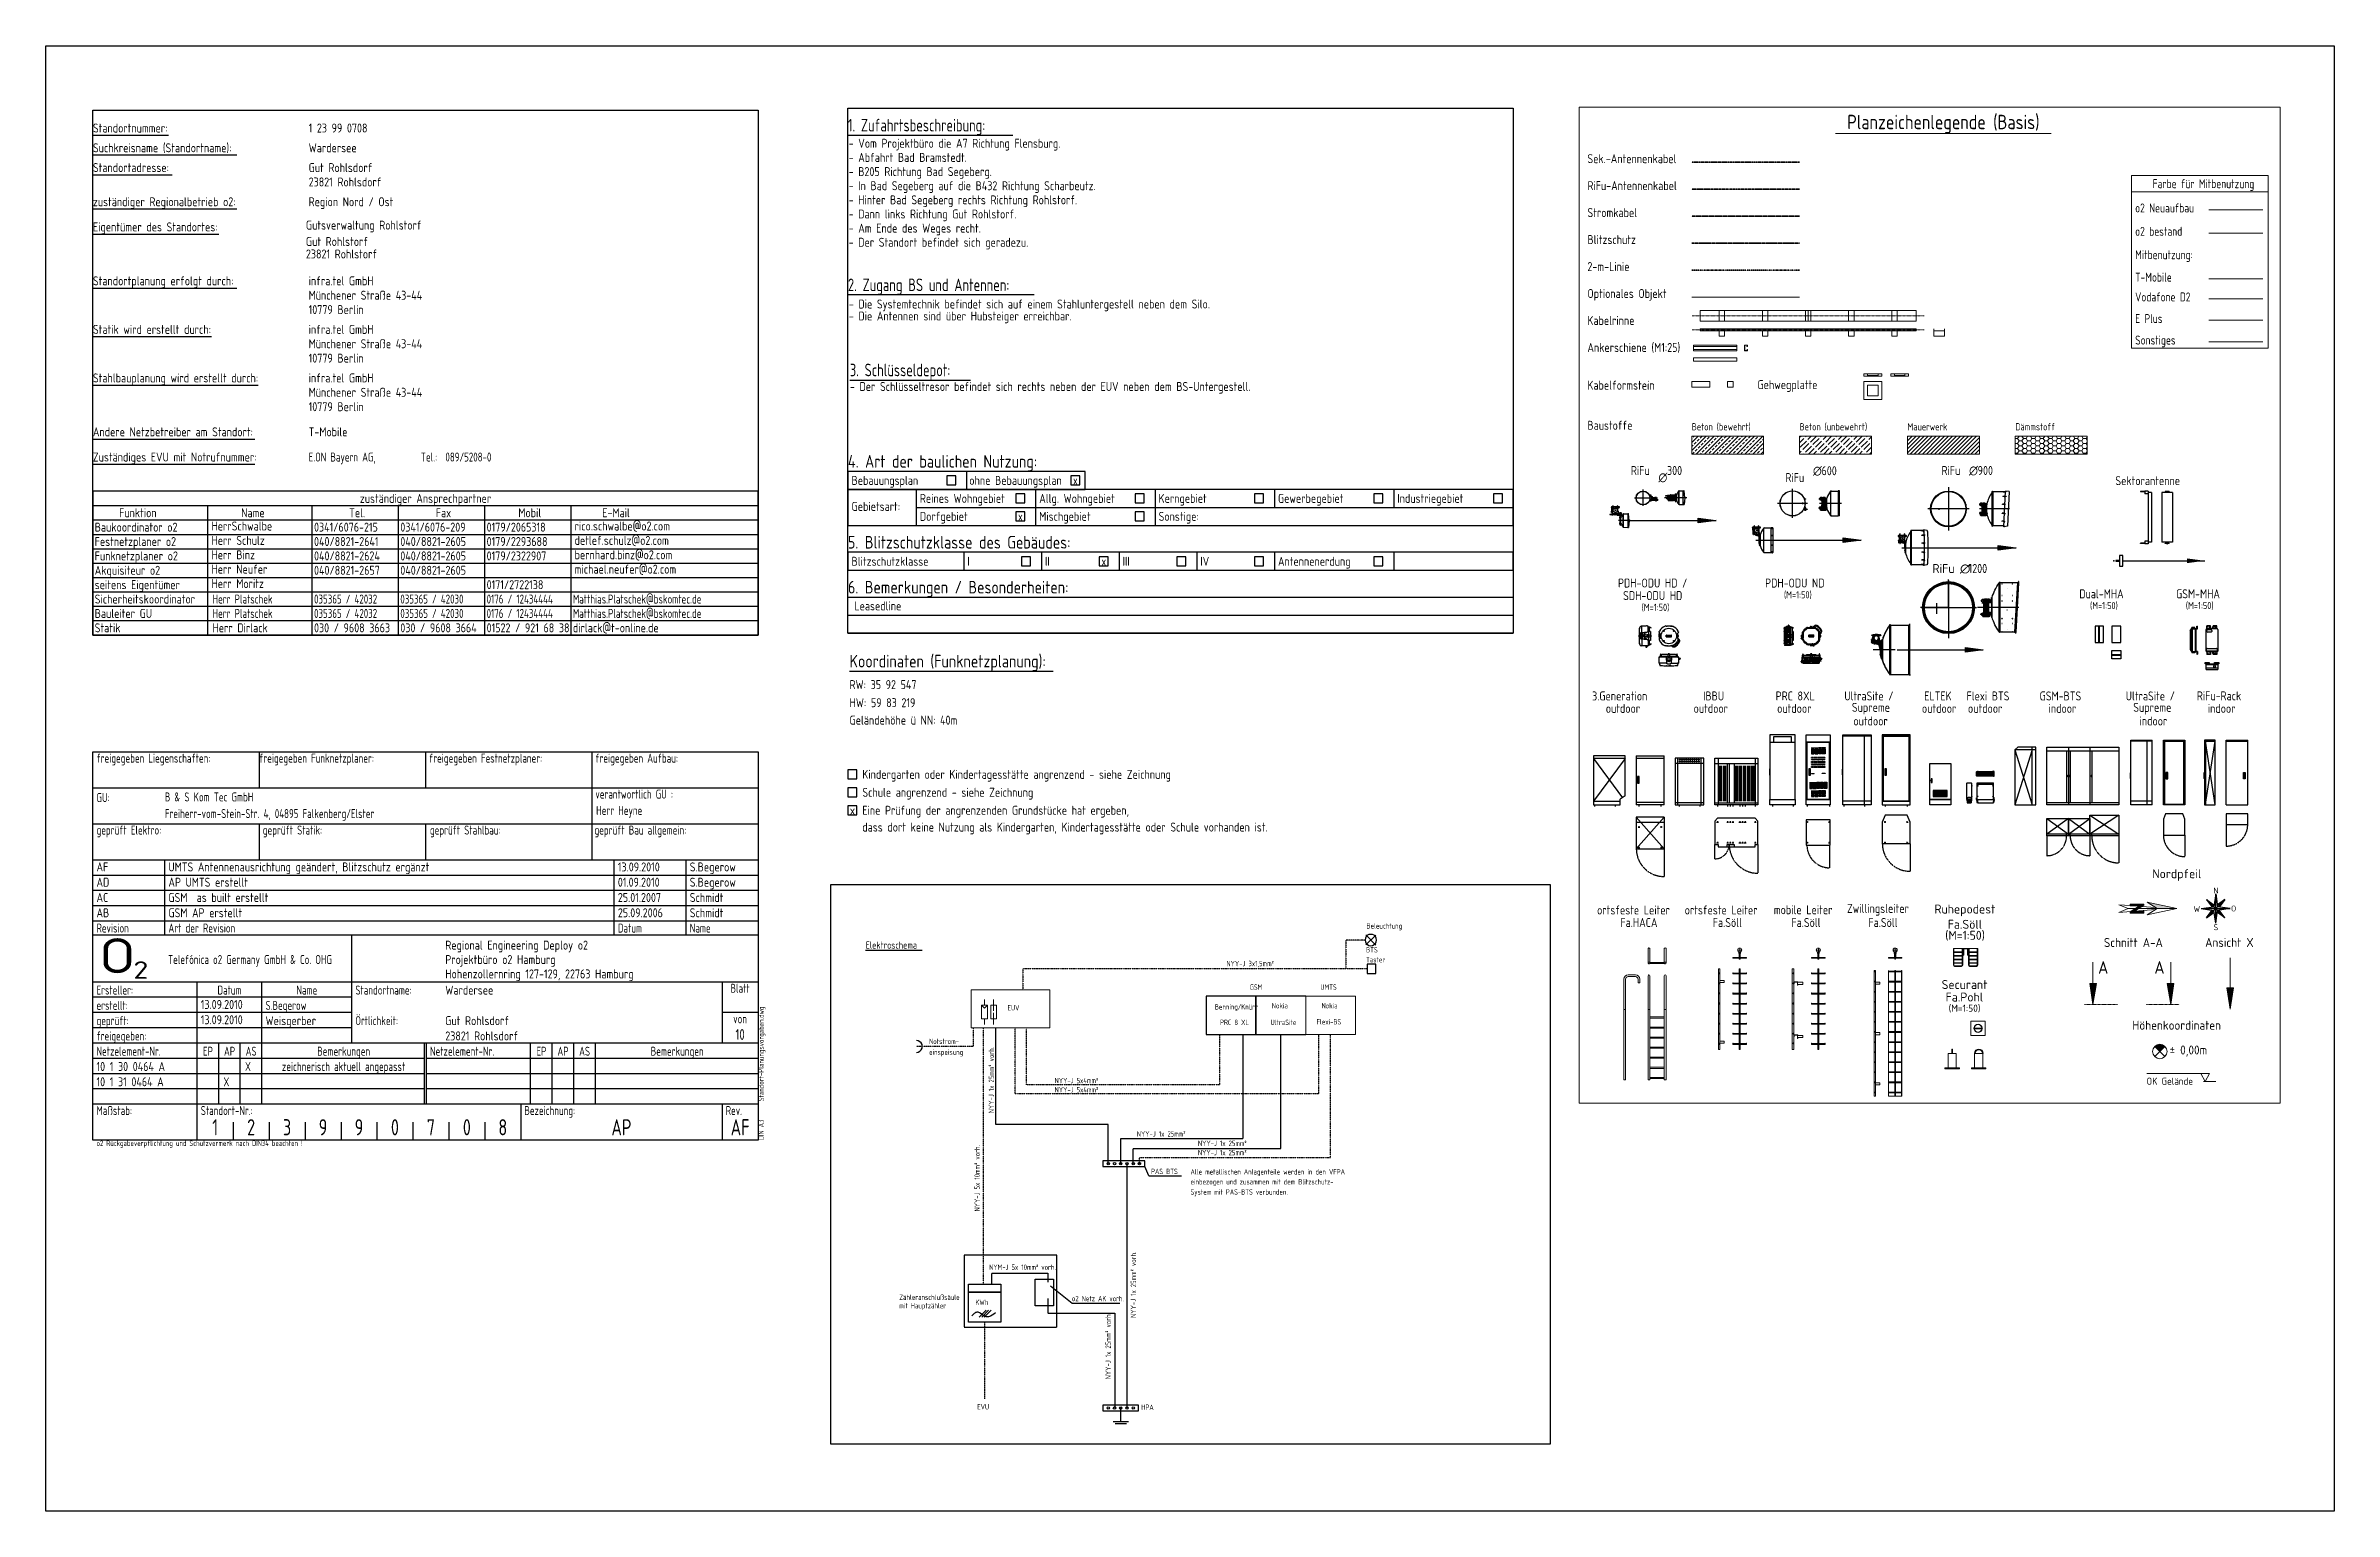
# Model space of a CAD drawing. Header units: millimetres. Extents: x -139278 to 641613, y -260926 to 217780.
# Drawn here: x -1311 to 62337, y -10319 to 30438 of the extents above; entities that cross this region are included whole.
import ezdxf
from ezdxf.enums import TextEntityAlignment as Align

# ---------------------------------------------------------------- set-up
doc = ezdxf.new("R2010")
doc.units = ezdxf.units.MM
for name, pattern in [('ACAD_ISO08W100', [36, 24, -3, 6, -3]), ('ACAD_ISO13W100', [36, 12, -3, 12, -3, 0, -3, 0, -3]), ('ACAD_ISO15W100', [39, 12, -3, 12, -3, 0, -3, 0, -3, 0, -3]), ('DASHED', [0.75, 0.5, -0.25]), ('GESTRICHELT', [0.75, 0.5, -0.25]), ('GETRENNT2', [15.875, 6.35, -3.175, 0, -3.175, 0, -3.175]), ('GETRENNTX2', [63.5, 25.4, -12.7, 0, -12.7, 0, -12.7]), ('MITTE', [50.8, 31.75, -6.35, 6.35, -6.35]), ('PHANTOM', [63.5, 31.75, -6.35, 6.35, -6.35, 6.35, -6.35]), ('STRICHPUNKT2', [0.5, 0.25, -0.125, 0, -0.125])]:
    doc.linetypes.add(name, pattern=pattern)
doc.layers.add('00_Allgemeines', color=7, linetype='Continuous')
doc.layers.add('10_30_ELektro', color=7, linetype='Continuous')
doc.layers.add('00_Hilfskonstruktion', color=31, linetype='Continuous', plot=False)
for name, color, linetype, lineweight in [('00_Lageplan', 7, 'Continuous', 25), ('00_Legende', 7, 'Continuous', 18), ('00_Rahmen_Schriftfeld', 7, 'Continuous', 25), ('00_Text_PapierBereich', 7, 'Continuous', 25), ('10_30_Kabel_Feeder', 21, 'ACAD_ISO13W100', 35), ('10_30_Kabel_Rifu', 121, 'ACAD_ISO15W100', 35), ('10_30_Kabel_Strom', 7, 'ACAD_ISO08W100', 35)]:
    doc.layers.add(name, color=color, linetype=linetype, lineweight=lineweight)
doc.styles.add('ISO', font='isocp.shx', dxfattribs={"width": 0.75})
doc.styles.add('ISOCP', font='ISOCP', dxfattribs={"width": 0.9})
doc.styles.get("Standard").update_dxf_attribs({"font": 'isocp.shx', "width": 0.85})
doc.styles.add('Stil1', font='isocpeur.ttf')

msp = doc.modelspace()

# ---------------------------------------------------------------- texts
at = {"style": 'ISOCP', "width": 0.8}
for s, height, p in [('Beleuchtung ', 150, (35420.588, 5885.068)), ('Elektroschema', 200, (21491.969, 5326.47)), ('Taster', 150, (35410.033, 4945.949)), ('BTS', 150, (35410.033, 5220.299)), ('NYY-J 3x1,5mm² ', 150, (31527.649, 4838.202)), ('GSM', 150, (32175.535, 4182.852)), ('Benning/Knürr', 150, (31203.511, 3634.017)), ('PRC 8 XL', 150, (31348.116, 3203.154)), ('UltraSite', 150, (32753.498, 3202.818)), ('Nokia', 150, (32789.816, 3665.84)), ('Notstrom-', 150, (23256.633, 2675.149)), ('einspeisung', 150, (23256.633, 2373.639)), ('NYY-J 5x4mm² ', 150, (26748.55, 1584.34)), ('NYY-J 1x 25mm² ', 150, (29034.265, 100.715)), ('NYY-J 1x 25mm² ', 150, (30734.026, -161.524)), ('PAS BTS', 150, (29430.105, -942.138)), ('Alle metallischen Anlagenteile werden in den VFPA ', 150, (30527.214, -954.33)), ('einbezogen und zusammen mit dem Blitzschutz-', 150, (30527.214, -1230.68)), ('System mit PAS-BTS verbunden.', 150, (30527.214, -1513.939)), ('NYM-J 5x 10mm² vorh.', 150, (24927.585, -3606.44)), ('Zähleranschlußsäule', 150, (22426.761, -4441.833)), ('KWh', 150, (24545.682, -4582.263)), ('o2 Netz AK vorh.', 150, (27229.189, -4479.026)), ('mit Hauptzähler', 150, (22426.761, -4677.114)), ('EVU', 150, (24594.744, -7489.592)), ('HPA', 150, (29157.787, -7500.108))]:
    msp.add_text(s, height=height, dxfattribs=at).set_placement(p)
for s, p in [('NYY-J 1x 25mm² vorh.', (25062.951, 751.532)), ('NYY-J 5x 10mm² vorh.', (24668.146, -1980.426)), ('NYY-J 1x 25mm² vorh.', (29012.858, -4941.005)), ('NYY-J 1x 25mm² vorh.', (28311.71, -6647.676))]:
    msp.add_text(s, height=150, rotation=90, dxfattribs=at).set_placement(p)
at = {"layer": '00_Allgemeines', "style": 'ISOCP'}
for s, width, p in [('Standortnummer:', 0.9, (0, 27950)), ('1 23 99 0708', 0.9, (6000, 27950)), ('Suchkreisname (Standortname):', 0.9, (0, 27400)), ('Wardersee', 0.9, (6000, 27400)), ('Standortadresse:', 0.9, (0, 26850)), ('23821 Rohlsdorf', 0.9, (6000, 26450)), ('Gut Rohlsdorf', 0.9, (6000, 26850)), ('zuständiger Regionalbetrieb o2:', 0.9, (0, 25900)), ('Region Nord / Ost', 0.9, (6000, 25900)), ('Eigentümer des Standortes:', 0.9, (0, 25200)), ('Standortplanung erfolgt durch:', 0.9, (0, 23700)), ('infra.tel GmbH', 0.9, (6000, 23700)), ('Münchener Straße 43-44', 0.9, (6000, 23300)), ('10779 Berlin', 0.9, (6000, 22900)), ('Statik wird erstellt durch:', 0.9, (0, 22350)), ('infra.tel GmbH', 0.9, (6000, 22350)), ('10779 Berlin', 0.9, (6000, 21550)), ('Münchener Straße 43-44', 0.9, (6000, 21950)), ('Stahlbauplanung wird erstellt durch:', 0.9, (0, 21000)), ('infra.tel GmbH', 0.9, (6000, 21000)), ('10779 Berlin', 0.9, (6000, 20200)), ('Münchener Straße 43-44', 0.9, (6000, 20600)), ('Andere Netzbetreiber am Standort:', 0.9, (0, 19500)), ('T-Mobile', 0.9, (6000, 19500)), ('Zuständiges EVU mit Notrufnummer:', 0.9, (0, 18800)), ('E.ON Bayern AG,           Tel.:  089/5208-0', 0.8, (6000, 18800)), ('HerrSchwalbe', 0.9, (3296.675, 16881.311)), ('rico.schwalbe@o2.com', 0.9, (13396.675, 16881.311)), ('Baukoordinator o2', 0.9, (50, 16850)), ('Festnetzplaner o2', 0.9, (50, 16450)), ('Herr Schulz', 0.9, (3296.675, 16481.311)), ('0341/6076-215', 0.9, (6150, 16850)), ('040/8821-2641', 0.9, (6150, 16450)), ('0341/6076-209', 0.9, (8550, 16850)), ('040/8821-2605', 0.9, (8550, 16450)), ('0179/2065318', 0.9, (10950, 16850)), ('0179/2293688', 0.9, (10950, 16450)), ('detlef.schulz@o2.com', 0.9, (13396.675, 16481.311)), ('Akquisiteur o2', 0.9, (50, 15650)), ('Funknetzplaner o2', 0.9, (50, 16050)), ('Herr Binz', 0.9, (3296.675, 16081.311)), ('Herr Neufer', 0.9, (3296.675, 15681.311)), ('040/8821-2624', 0.9, (6150, 16050)), ('040/8821-2657', 0.9, (6150, 15650)), ('040/8821-2605', 0.9, (8550, 16050)), ('040/8821-2605', 0.9, (8550, 15650)), ('0179/2322907', 0.9, (10950, 16050)), ('michael.neufer@o2.com', 0.9, (13396.675, 15681.311)), ('bernhard.binz@o2.com', 0.9, (13396.675, 16081.311)), ('seitens Eigentümer', 0.9, (50, 15250)), ('Herr Moritz', 0.9, (3296.675, 15281.311)), ('0171/2722138', 0.9, (10950, 15250)), ('Sicherheitskoordinator', 0.9, (50, 14850)), ('Bauleiter GU', 0.9, (50, 14450)), ('Herr Platschek', 0.8, (3326.399, 14850)), ('Herr Platschek', 0.8, (3326.399, 14450)), ('035365 / 42032', 0.8, (6150, 14850)), ('035365 / 42032', 0.8, (6150, 14450)), ('035365 / 42030', 0.8, (8550, 14850)), ('035365 / 42030', 0.8, (8550, 14450)), ('0176 / 12434444', 0.8, (10950, 14850)), ('0176 / 12434444', 0.8, (10950, 14450)), ('Matthias.Platschek@bskomtec.de', 0.8, (13350, 14850)), ('Matthias.Platschek@bskomtec.de', 0.8, (13350, 14450)), ('Statik', 0.9, (50, 14050)), ('Herr Dirlack', 0.9, (3325.347, 14050)), ('030 / 9608 3663', 0.9, (6150, 14050)), ('030 / 9608 3664', 0.9, (8550, 14050)), ('01522 / 921 68 38', 0.9, (10950, 14050)), ('dirlack@t-online.de', 0.9, (13350, 14050))]:
    msp.add_text(s, height=250, dxfattribs=dict(at, width=width)).set_placement(p, align=Align.BOTTOM_LEFT)
at = {"layer": '00_Allgemeines', "style": 'ISOCP', "width": 0.9}
for s, p in [('Gutsverwaltung Rohlstorf', (5924.187, 25324.862)), ('Gut Rohlstorf', (5924.187, 24869.676)), ('23821 Rohlstorf', (5924.187, 24522.29))]:
    msp.add_text(s, height=250, dxfattribs=at).set_placement(p)
for s, p in [('zuständiger Ansprechpartner', (9250, 17650)), ('Funktion', (1250, 17250)), ('Name', (4450, 17250)), ('Tel.', (7350, 17250)), ('Fax', (9750, 17250)), ('Mobil', (12150, 17250)), ('E-Mail', (14550, 17250))]:
    msp.add_text(s, height=250, dxfattribs=at).set_placement(p, align=Align.BOTTOM_CENTER)
at = {"layer": '00_Lageplan', "style": 'ISOCP'}
for s, height, width, p in [('1. Zufahrtsbeschreibung:', 350, 0.8, (21000, 27950)), ('2. Zugang BS und Antennen:', 350, 0.8, (21000, 23508.62)), ('3. Schlüsseldepot:', 350, 0.8, (21052.499, 21141.226)), ('4. Art der baulichen Nutzung:', 350, 0.9, (21000, 18600)), ('5. Blitzschutzklasse des Gebäudes:', 350, 0.9, (21000, 16350)), ('6. Bemerkungen / Besonderheiten:', 350, 0.9, (21000, 15100)), ('Koordinaten (Funknetzplanung):', 350, 0.9, (21044.173, 13043.492)), ('RW: 35 92 547', 250, 0.9, (21044.173, 12470.895)), ('HW: 59 83 219', 250, 0.9, (21044.173, 11968.073)), ('Geländehöhe ü NN: 40m', 250, 0.9, (21044.173, 11482.461))]:
    msp.add_text(s, height=height, dxfattribs=dict(at, width=width)).set_placement(p, align=Align.BOTTOM_LEFT)
at = {"layer": '00_Lageplan', "style": 'ISOCP', "width": 0.9}
for s, p in [('- Vom Projektbüro die A7 Richtung Flensburg.', (21020.076, 27600.491)), ('- Abfahrt Bad Bramstedt.', (21020.076, 27207.206)), ('- B205 Richtung Bad Segeberg.', (21020.076, 26813.921)), ('- In Bad Segeberg auf die B432 Richtung Scharbeutz.', (21020.076, 26420.636)), ('- Hinter Bad Segeberg rechts Richtung Rohlstorf.', (21020.076, 26027.351)), ('- Dann links Richtung Gut Rohlstorf.', (21020.076, 25634.066)), ('- Am Ende des Weges recht.', (21020.076, 25240.781)), ('- Der Standort befindet sich geradezu.', (21020.076, 24847.496)), ('Bebauungsplan', (21100, 18225)), ('ohne Bebauungsplan', (24375, 18225)), ('Reines Wohngebiet', (23000, 17725)), ('Allg. Wohngebiet', (26320, 17725)), ('Kerngebiet', (29640, 17725)), ('Gewerbegebiet', (32960, 17725)), ('Industriegebiet', (36280, 17725)), ('Gebietsart:', (21100, 17502.104)), ('Dorfgebiet', (23000, 17225)), ('Mischgebiet', (26320, 17225)), ('Sonstige:', (29640, 17225)), ('Blitzschutzklasse', (21100, 15975)), ('I', (24320, 15975)), ('II', (26480, 15975)), ('III', (28640, 15975)), ('IV', (30800, 15975)), ('Antennenerdung', (32960, 15975)), ('Kindergarten oder Kindertagesstätte angrenzend - siehe Zeichnung', (21400, 10050)), ('Schule angrenzend - siehe Zeichnung', (21400, 9550)), ('Eine Prüfung der angrenzenden Grundstücke hat ergeben, ', (21400, 9050)), ('dass dort keine Nutzung als Kindergarten, Kindertagesstätte oder Schule vorhanden ist.', (21400, 8582.854))]:
    msp.add_text(s, height=250, dxfattribs=at).set_placement(p)
at = {"layer": '00_Lageplan'}
for style, width, p in [('ISO', 0.85, (27323.809, 18352.104)), ('ISO', 0.85, (25795, 17350)), ('ISOCP', 0.9, (28115, 16100))]:
    msp.add_text('x', height=250, dxfattribs=dict(at, style=style, width=width)).set_placement(p, align=Align.MIDDLE)
at = {"layer": '00_Lageplan', "style": 'ISOCP', "width": 0.9}
msp.add_text('Leasedline', height=250, dxfattribs=at).set_placement((21178.744, 14984.465), align=Align.TOP_LEFT)
at = {"layer": '00_Lageplan', "style": 'ISO'}
msp.add_text('x', height=250, dxfattribs=at).set_placement((21125, 9175), align=Align.MIDDLE)
at = {"layer": '00_Lageplan', "char_height": 250, "attachment_point": 1, "line_spacing_factor": 0.8, "style": 'ISOCP'}
for s, insert, width in [('- Die Systemtechnik befindet sich auf einem Stahluntergestell neben dem Silo. \\P- Die Antennen sind über Hubsteiger erreichbar.', (21024.174, 23380.564), 11296.98573), ('- Der Schlüsseltresor befindet sich rechts neben der EUV neben dem BS-Untergestell.', (21054.081, 21087.084), 12596.20298)]:
    msp.add_mtext(s, dxfattribs=dict(at, insert=insert, width=width))
at = {"layer": '00_Legende', "color": 7, "style": 'ISOCP', "width": 0.9}
msp.add_text('Planzeichenlegende (Basis)', height=400, dxfattribs=at).set_placement((51466.744, 27997.497), align=Align.BOTTOM_CENTER)
for s, height, p in [('Sek.-Antennenkabel      ', 250, (41566.744, 27097.497)), ('RiFu-Antennenkabel', 250, (41566.744, 26347.497)), ('Stromkabel', 250, (41566.744, 25597.497)), ('Blitzschutz', 250, (41566.744, 24847.497)), ('2-m-Linie', 250, (41566.744, 24097.497)), ('Optionales Objekt', 250, (41566.744, 23347.497)), ('Kabelrinne', 250, (41566.744, 22597.497)), ('Ankerschiene (M1:25)', 250, (41566.744, 21847.497)), ('Kabelformstein', 250, (41566.744, 20797.497)), ('Gehwegplatte', 250, (46295.826, 20812.55)), ('Baustoffe', 250, (41566.744, 19682.262)), ('Beton (bewehrt)', 200, (44466.744, 19682.262)), ('Beton (unbewehrt)', 200, (47466.744, 19682.262)), ('Mauerwerk', 200, (50466.744, 19682.262)), ('Dämmstoff', 200, (53466.744, 19682.262))]:
    msp.add_text(s, height=height, dxfattribs=at).set_placement(p, align=Align.BOTTOM_LEFT)
at = {"layer": '00_Legende', "width": 0.85}
msp.add_text('Farbe für Mitbenutzung', height=250, dxfattribs=at).set_placement((58700.95, 26602.316), align=Align.MIDDLE_CENTER)
at = {"layer": '00_Legende', "color": 5, "width": 0.85}
msp.add_text('o2 Neuaufbau', height=250, dxfattribs=at).set_placement((56800.95, 25727.316), align=Align.BOTTOM_LEFT)
at = {"layer": '00_Legende', "width": 0.85}
for s, p in [('o2 bestand', (56800.95, 25077.316)), ('Mitbenutzung:', (56800.95, 24427.316))]:
    msp.add_text(s, height=250, dxfattribs=at).set_placement(p, align=Align.BOTTOM_LEFT)
at = {"layer": '00_Legende', "color": 220, "width": 0.85}
msp.add_text('T-Mobile', height=250, dxfattribs=at).set_placement((56800.95, 23802.316), align=Align.BOTTOM_LEFT)
at = {"layer": '00_Legende', "color": 10, "width": 0.85}
msp.add_text('Vodafone D2', height=250, dxfattribs=at).set_placement((56800.95, 23252.316), align=Align.BOTTOM_LEFT)
at = {"layer": '00_Legende', "color": 92, "width": 0.85}
msp.add_text('E Plus', height=250, dxfattribs=at).set_placement((56800.95, 22652.316), align=Align.BOTTOM_LEFT)
at = {"layer": '00_Legende', "color": 202, "width": 0.85}
msp.add_text('Sonstiges', height=250, dxfattribs=at).set_placement((56800.95, 22052.316), align=Align.BOTTOM_LEFT)
at = {"layer": '00_Legende', "style": 'ISOCP'}
for s, height, width, p in [('RiFu ', 250, 0.9, (42774.987, 18500.297)), ('∅', 250, 0.9, (43542.634, 18310.428)), ('300', 250, 0.9, (43780.869, 18500.297)), ('RiFu ', 250, 0.9, (47072.827, 18304.22)), ('∅', 250, 0.9, (47840.474, 18494.089)), ('600', 250, 0.9, (48078.709, 18494.089)), ('RiFu ', 250, 0.9, (51414.129, 18501.131)), ('∅', 250, 0.9, (52181.777, 18501.131)), ('900', 250, 0.9, (52420.012, 18501.131)), ('Sektorantenne', 250, 0.9, (56250.642, 18217.532)), ('RiFu ', 250, 1.058824, (51162.107, 15774.668)), ('∅', 250, 1.058824, (51929.754, 15774.668)), ('1200', 250, 0.9, (52167.99, 15774.668)), ('PDH-ODU HD /', 250, 0.9, (42417.738, 15370.955)), ('PDH-ODU ND', 250, 0.9, (46508.626, 15370.955)), ('(M=1:50)', 200, 0.9, (47032.582, 15069.448)), ('Dual-MHA', 250, 0.9, (55247.061, 15070.955)), ('GSM-MHA', 250, 0.9, (57938.193, 15070.955)), ('SDH-ODU HD', 250, 0.9, (42558.861, 15020.955)), ('(M=1:50)', 200, 0.9, (43072.625, 14719.448)), ('(M=1:50)', 200, 0.9, (55544.596, 14769.448)), ('(M=1:50)', 200, 0.9, (58209.167, 14769.448)), ('3.Generation', 250, 0.9, (41696.731, 12230.207)), ('outdoor', 250, 0.9, (42076.646, 11884.737)), ('outdoor', 250, 0.9, (44519.683, 11884.737)), ('IBBU', 250, 0.9, (44784.389, 12230.207)), ('PRC 8XL', 250, 0.9, (46802.757, 12230.207)), ('outdoor', 250, 0.9, (46842.463, 11884.737)), ('UltraSite /', 250, 0.9, (48712.269, 12230.207)), ('Supreme', 250, 0.9, (48920.991, 11913.278)), ('outdoor', 250, 0.9, (50870.264, 11884.737)), ('ELTEK', 250, 0.9, (50934.789, 12230.207)), ('Flexi BTS', 250, 0.9, (52111.288, 12230.207)), ('outdoor', 250, 0.9, (52150.994, 11884.737)), ('GSM-BTS', 250, 0.9, (54143.979, 12230.207)), ('indoor', 250, 0.9, (54392.316, 11884.737)), ('UltraSite /', 250, 0.9, (56538.965, 12230.207)), ('Supreme', 250, 0.9, (56747.687, 11913.278)), ('RiFu-Rack', 250, 0.9, (58515.799, 12234.737)), ('indoor', 250, 0.9, (58820.211, 11884.737)), ('outdoor', 250, 0.9, (48963.74, 11534.737)), ('indoor', 250, 0.9, (56922.789, 11534.737)), ('ortsfeste Leiter', 250, 0.9, (41834.857, 6277.823)), ('ortsfeste Leiter', 250, 0.9, (44271.428, 6277.823)), ('mobile Leiter', 250, 0.9, (46750.256, 6284.273)), ('Zwillingsleiter', 250, 0.9, (48786.146, 6321.461)), ('Fa.HACA', 250, 0.9, (42484.048, 5929.743)), ('Fa.Söll', 250, 0.9, (45052.973, 5929.743)), ('Fa.Söll', 250, 0.9, (47239.963, 5929.743)), ('Fa.Söll', 250, 0.9, (49382.066, 5929.743))]:
    msp.add_text(s, height=height, dxfattribs=dict(at, width=width)).set_placement(p)
at = {"layer": '00_Legende', "color": 5, "style": 'ISOCP', "width": 0.8}
for s, p in [('UMTS', (34138.092, 4182.852)), ('EUV', (25438.459, 3608.904)), ('Flexi-BS', (34031.764, 3218.033)), ('Nokia', (34174.138, 3665.84)), ('NYY-J 5x4mm² ', (26748.55, 1328.955)), ('NYY-J 1x 25mm² ', (30734.026, -419.097))]:
    msp.add_text(s, height=150, dxfattribs=at).set_placement(p)
at = {"layer": '00_Legende', "attachment_point": 5, "line_spacing_factor": 0.722892, "style": 'ISOCP'}
for s, insert, char_height in [('\\W1.176471x;Nordpfeil', (57959.268, 7374.088), 250), ('\\W1.176471x;Ruhepodest', (52065.505, 6391.504), 250), ('\\W1.176471x;(M=1:50)', (52069.215, 5686.143), 250), ('\\W1.176471x;Fa.Söll', (52065.505, 6004.316), 250), ('\\W1.176471x;Securant', (52056.827, 4328.646), 250), ('\\W1.176471x;Fa.Pohl', (52051.876, 3981.133), 250), ('\\W1.176471x;(M=1:50)', (52055.587, 3660.371), 200)]:
    msp.add_mtext(s, dxfattribs=dict(at, insert=insert, char_height=char_height))
at = {"layer": '00_Legende', "char_height": 250, "attachment_point": 5, "line_spacing_factor": 0.722892}
for s, insert in [('\\W1.176471x;Schnitt A-A', (56750.72, 5496.743)), ('\\W1.176471x;Ansicht X', (59422.055, 5500.547)), ('\\W1.176471x;Höhenkoordinaten', (57954.737, 3196.889))]:
    msp.add_mtext(s, dxfattribs=dict(at, insert=insert))
at = {"layer": '00_Legende', "lineweight": 13, "ltscale": 0.2, "insert": (57119.112, 1540.726), "char_height": 200, "attachment_point": 7, "line_spacing_factor": 0.722892}
msp.add_mtext('\\W1.176471x;OK Gelände', dxfattribs=at)
at = {"layer": '00_Legende', "ltscale": 0.2}
for p in [(55771.068, 4629.393), (57334.934, 4629.393)]:
    msp.add_attdef('A', p, 'A', height=350, dxfattribs=at)
at = {"layer": '00_Rahmen_Schriftfeld', "style": 'ISOCP'}
for s, height, width, p in [('freigegeben Liegenschaften:', 250, 0.8, (100, 10500)), ('freigegeben Funknetzplaner:', 250, 0.8, (4625, 10500)), ('freigegeben Festnetzplaner:', 250, 0.8, (9350, 10500)), ('freigegeben Aufbau:', 250, 0.8, (13975, 10500)), ('GU:', 250, 0.8, (100, 9404.396)), ('verantwortlich GU :', 250, 0.8, (13975, 9500)), ('geprüft Elektro:', 250, 0.8, (100, 8500)), ('geprüft Statik:', 250, 0.8, (4725, 8500)), ('geprüft Stahlbau:', 250, 0.8, (9372.574, 8500)), ('geprüft Bau allgemein:', 250, 0.8, (13948.995, 8500)), ('AF', 250, 0.9, (100, 7475)), ('UMTS Antennenausrichtung geändert, Blitzschutz ergänzt', 250, 0.9, (2100, 7475)), ('13.09.2010', 250, 0.9, (14600, 7475)), ('S.Begerow', 250, 0.9, (16600, 7475)), ('AD', 250, 0.9, (100, 7050)), ('AP UMTS erstellt', 250, 0.9, (2100, 7050)), ('01.09.2010', 250, 0.9, (14600, 7050)), ('S.Begerow', 250, 0.9, (16600, 7050)), ('AC', 250, 0.9, (100, 6625)), ('AB', 250, 0.9, (100, 6200)), ('GSM  as built erstellt', 250, 0.9, (2100, 6625)), ('GSM AP erstellt', 250, 0.9, (2100, 6200)), ('25.01.2007', 250, 0.9, (14600, 6625)), ('25.09.2006', 250, 0.9, (14600, 6200)), ('Schmidt', 250, 0.9, (16600, 6625)), ('Schmidt', 250, 0.9, (16600, 6200)), ('Revision', 250, 0.8, (100, 5775)), ('Art der Revision', 250, 0.8, (2100, 5775)), ('Datum', 250, 0.8, (14600, 5775)), ('Name', 250, 0.8, (16600, 5775)), ('Telefónica o2 Germany GmbH & Co. OHG', 250, 0.8, (2089.313, 4900)), ('Regional Engineering Deploy o2', 250, 0.9, (9800.499, 5300)), ('Projektbüro o2 Hamburg', 250, 0.9, (9800.499, 4900)), ('Hohenzollernring 127-129, 22763 Hamburg', 250, 0.9, (9800.499, 4500)), ('erstellt:', 250, 0.8, (100, 3625)), ('Ersteller:', 250, 0.8, (100, 4050)), ('13.09.2010', 250, 0.9, (3000, 3650)), ('S.Begerow', 250, 0.8, (4800, 3625)), ('Standortname:', 250, 0.8, (7300, 4050)), ('Wardersee', 250, 0.9, (9800, 4050)), ('geprüft:', 250, 0.8, (100, 3200)), ('13.09.2010', 250, 0.9, (3000, 3225)), ('Weisgerber', 250, 0.9, (4800, 3200)), ('Örtlichkeit:', 250, 0.8, (7300, 3200)), ('Gut Rohlsdorf', 250, 0.9, (9800, 3200)), ('freigegeben:', 250, 0.8, (100, 2775)), ('Netzelement-Nr.', 250, 0.8, (100, 2350)), ('Netzelement-Nr.', 250, 0.8, (9375, 2350)), ('23821 Rohlsdorf', 250, 0.9, (9800, 2775)), ('10 1 30 0464 A', 250, 0.9, (100, 1925)), ('10 1 31 0464 A', 250, 0.9, (100, 1500)), ('Maßstab:', 250, 0.8, (100, 700)), ('Standort-Nr.:', 250, 0.8, (3000, 700)), ('Bezeichnung:', 250, 0.8, (12000, 700)), ('Rev.', 250, 0.8, (17600, 700)), ('o2 Rückgabeverpflichtung und Schutzvermerk nach DIN34 beachten !', 150, 0.8, (100, -160))]:
    msp.add_text(s, height=height, dxfattribs=dict(at, width=width)).set_placement(p)
at = {"layer": '00_Rahmen_Schriftfeld', "style": 'ISOCP', "width": 0.8}
for s, height, p in [('Datum', 250, (3800, 3975)), ('Name', 250, (5950, 3975)), ('Blatt', 250, (18000, 4025)), ('von', 250, (18000, 3175)), ('EP', 250, (3200, 2275)), ('AP', 250, (3800, 2275)), ('AS', 250, (4400, 2275)), ('Bemerkungen', 250, (6975, 2275)), ('EP', 250, (12475, 2275)), ('AP', 250, (13075, 2275)), ('AS', 250, (13675, 2275)), ('Bemerkungen', 250, (16250, 2275)), ('10', 300, (18000, 2700)), ('X', 250, (4312.5, 1850)), ('zeichnerisch aktuell angepasst', 250, (6970.704, 1850)), ('X', 250, (3712.5, 1425))]:
    msp.add_text(s, height=height, dxfattribs=at).set_placement(p, align=Align.BOTTOM_CENTER)
msp.add_text('DIN A3      Standort-Planungsvorgaben.dwg', height=150, rotation=90, dxfattribs=at).set_placement((18660, 0))
at = {"layer": '00_Rahmen_Schriftfeld', "lineweight": 50, "style": 'ISOCP', "width": 0.8}
for s, p in [('1', (3400, 0)), ('2', (4400, 0)), ('3', (5400, 0)), ('9', (6400, 0)), ('9', (7400, 0)), ('0', (8400, 0)), ('7', (9400, 0)), ('0', (10400, 0)), ('8', (11400, 0)), ('AP', (14700, 0)), ('AF', (18000, 0))]:
    msp.add_text(s, height=450, dxfattribs=at).set_placement(p, align=Align.BOTTOM_CENTER)
at = {"layer": '00_Text_PapierBereich', "style": 'ISOCP', "width": 0.8}
for s, p in [('B & S Kom Tec GmbH', (2000, 9421.661)), ('Freiherr-vom-Stein-Str. 4, 04895 Falkenberg/Elster', (2000, 8959.357)), ('Herr Heyne', (13996.042, 9046.052))]:
    msp.add_text(s, height=250, dxfattribs=at).set_placement(p)
at = {"layer": '00_Text_PapierBereich', "style": 'ISOCP', "width": 0.9}
for s, p in [('N', (58978.428, 6941.886)), ('W', (58424.088, 6429.188)), ('O', (59468.875, 6443.518)), ('S', (58979.48, 5922.732))]:
    msp.add_text(s, height=165, dxfattribs=at).set_placement(p, align=Align.MIDDLE_LEFT)
at = {"layer": '00_Text_PapierBereich', "color": 180, "style": 'Stil1'}
for s, height, width, p, p2 in [('O', 971.577, 1.314504, (169.575, 4645.219), (1191.289, 4645.219)), ('2', 485.789, 1.228493, (1124.796, 4489.256), (1542.548, 4489.256))]:
    msp.add_text(s, height=height, dxfattribs=dict(at, width=width)).set_placement(p, p2, align=Align.FIT)

# ---------------------------------------------------------------- blocks, each defined once
blk = doc.blocks.new('Nordpfeil')
blk.add_hatch(color=256).paths.add_polyline_path([(-75, 311), (95, 52), (125, 52), (125, 433), (75, 433), (75, 174), (-95, 433), (-125, 433), (-125, 52), (-75, 52)])
for p, q in [((0, 1345), (-174, 526)), ((0, 1345), (0, 799)), ((0, 1345), (174, 526)), ((-174, 526), (0, 799)), ((-56, 374), (-25, 760)), ((0, 799), (0, 288)), ((174, 526), (0, 799)), ((72, 178), (25, 760)), ((-125, 433), (-95, 433)), ((-125, 433), (-95, 433)), ((-125, 433), (-125, 52)), ((-125, 52), (-125, 433)), ((-125, 52), (-75, 52)), ((-75, 52), (-125, 52)), ((-108, -264), (-83, 52)), ((-108, -264), (0, 0)), ((-95, 433), (75, 174)), ((-95, 433), (75, 174)), ((-75, 311), (95, 52)), ((95, 52), (-75, 311)), ((-75, 311), (-75, 52)), ((-75, 311), (-75, 52)), ((-75, 144), (-63, 293)), ((0, 197), (0, 0)), ((108, -264), (0, 0)), ((75, 433), (125, 433)), ((75, 433), (125, 433)), ((75, 433), (75, 174)), ((75, 174), (75, 433)), ((108, -264), (81, 74)), ((95, 52), (125, 52)), ((125, 52), (95, 52)), ((125, 433), (125, 52)), ((125, 433), (125, 52))]:
    blk.add_line(p, q)
blk.add_solid([(0, 799), (-174, 526), (0, 1345)])
blk = doc.blocks.new('Höhenkote_D')
at = {"lineweight": 13}
blk.add_hatch(color=256, dxfattribs=at).paths.add_polyline_path([(1.41, 1.41, 0.414214), (-1.41, 1.41), (0, 0)])
at = {"lineweight": 13, "ltscale": 0.2}
for p, q in [((-1.41, 1.41), (1.41, -1.41)), ((-1.41, -1.41), (1.41, 1.41))]:
    blk.add_line(p, q, dxfattribs=at)
blk.add_circle((0, 0), 2, dxfattribs=at)
blk.add_attdef('+34,00M', (2.71, -0.83), '', height=2.5, dxfattribs=at)
blk = doc.blocks.new('Höhe1')
at = {"ltscale": 0.2}
for p, q in [((-4.2, 2.24), (-19.22, 2.24)), ((-1.81, 2.24), (-4.2, 2.24)), ((-4.2, 2.24), (-3, 0)), ((-3.5, 0), (0, 0)), ((-3, 0), (-1.81, 2.24))]:
    blk.add_line(p, q, dxfattribs=at)
blk = doc.blocks.new('AUDIT_I_060125130955-0')
at = {"ltscale": 0.2}
for centre, major_axis, ratio, start_param, end_param in [((-143, 119), (0, -5.5), 0.156434, 3.113662, 3.141593), ((357, 424), (0.71, 0.289), 0.60323, 3.509069, 3.620853), ((357, 424), (0.71, 0.289), 0.60323, 3.397285, 3.509069), ((355, 424), (-0.71, 0.289), 0.60323, 2.662332, 2.774116), ((355, 424), (-0.71, 0.289), 0.60323, 2.774116, 2.8859), ((355, 423), (-0.71, -0.289), 0.60323, 3.397285, 3.509069), ((355, 423), (-0.71, -0.289), 0.60323, 3.509069, 3.620853), ((357, 423), (0.71, -0.289), 0.60323, 2.774116, 2.8859), ((357, 423), (0.71, -0.289), 0.60323, 2.662332, 2.774116), ((356, 424), (0.19, 0.276), 0.866007, 6.271791, 6.46869), ((356, 424), (0.19, 0.276), 0.866007, 6.082122, 6.271791), ((356, 424), (0.19, -0.276), 0.866007, 3.152987, 3.342656), ((356, 424), (0.19, -0.276), 0.866007, 2.956088, 3.152987), ((357, 150), (0.71, 0.289), 0.60323, 3.509069, 3.620853), ((357, 150), (0.71, 0.289), 0.60323, 3.397285, 3.509069), ((355, 150), (-0.71, 0.289), 0.60323, 2.662332, 2.774116), ((355, 150), (-0.71, 0.289), 0.60323, 2.774116, 2.8859), ((356, 150), (-0.19, -0.276), 0.866007, 6.271791, 6.46869), ((356, 150), (-0.19, 0.276), 0.866007, 3.152987, 3.342656), ((356, 150), (-0.19, 0.276), 0.866007, 2.956088, 3.152987), ((356, 150), (-0.19, -0.276), 0.866007, 6.082122, 6.271791), ((355, 149), (-0.71, -0.289), 0.60323, 3.397285, 3.509069), ((355, 149), (-0.71, -0.289), 0.60323, 3.509069, 3.620853), ((357, 149), (0.71, -0.289), 0.60323, 2.774116, 2.8859), ((357, 149), (0.71, -0.289), 0.60323, 2.662332, 2.774116)]:
    blk.add_ellipse(centre, major_axis=major_axis, ratio=ratio, start_param=start_param, end_param=end_param, dxfattribs=at)
blk = doc.blocks.new('AUDIT_I_060125130955-1')
at = {"ltscale": 0.2}
for centre, major_axis, start_param, end_param in [((-66, 111), (0, -4), 3.141593, 3.211577), ((-12, 111), (0, 8.5), 0, 0.069741)]:
    blk.add_ellipse(centre, major_axis=major_axis, ratio=0.069756, start_param=start_param, end_param=end_param, dxfattribs=at)
blk = doc.blocks.new('AUDIT_I_060125130955-2')
at = {"ltscale": 0.2}
for centre, major_axis, ratio, start_param, end_param in [((-98, 84), (3.92, 0.79), 0.004904, 2.813415, 5.266714), ((-92, 51), (-3.92, -0.77), 0.004904, 2.900003, 5.547919), ((83, 388), (-1.1, -3.85), 0.113311, 0.19884, 0.277757), ((83, 311), (-0.47, -3.97), 0.273557, 0.515079, 0.54098)]:
    blk.add_ellipse(centre, major_axis=major_axis, ratio=ratio, start_param=start_param, end_param=end_param, dxfattribs=at)

# ---------------------------------------------------------------- hatches: boundary and pattern name
h = msp.add_hatch(color=256)
h.paths.add_polyline_path([(44647.479, 17167.782), (44647.479, 17233.082), (45140.36, 17233.082), (45143.179, 17233.082)])
h.paths.add_polyline_path([(44647.479, 17233.082), (44647.479, 17298.382), (45140.36, 17233.082)])
h = msp.add_hatch(color=256)
h.paths.add_polyline_path([(48684.019, 16619.988), (48684.019, 16685.288), (49176.9, 16685.288), (49179.719, 16685.288)])
h.paths.add_polyline_path([(49176.9, 16685.288), (48684.019, 16685.288), (48684.019, 16750.588)])
h = msp.add_hatch(color=256)
h.paths.add_polyline_path([(52990.816, 16413.014), (52990.816, 16478.314), (53483.698, 16478.314), (53486.516, 16478.314)])
h.paths.add_polyline_path([(52990.816, 16478.314), (52990.816, 16543.614), (53483.698, 16478.314)])
h = msp.add_hatch(color=256)
h.paths.add_polyline_path([(52078.711, 13639.598), (52078.711, 13704.898), (52571.592, 13639.598)])
h.paths.add_polyline_path([(52078.711, 13574.298), (52078.711, 13639.598), (52571.592, 13639.598), (52574.411, 13639.598)])
h = msp.add_hatch()
h.set_pattern_fill('ANSI32', color=256, scale=2, angle=45, style=0)
h.set_pattern_definition([(90, (-61050.815, 26871.52), (-19.05, 4e-15), []), (90, (-61044.465, 26877.87), (-19.05, 4e-15), [])])
h.paths.add_polyline_path([(52421.7, 10240.493), (52421.7, 10136.493), (52847.7, 10136.493), (52847.7, 10240.493)])
at = {"layer": '00_Legende'}
h = msp.add_hatch(dxfattribs=at)
h.set_pattern_fill('ANSI33', color=256, scale=25, style=0)
h.set_pattern_definition([(45, (39284.24, 749.76), (-112.2532, 112.2532), []), (45, (39396.5, 749.76), (-112.2532, 112.2532), [79.375, -39.6875])])
h.paths.add_polyline_path([(46466.744, 19582.262), (44466.744, 19582.262), (44466.744, 19082.262), (46466.744, 19082.262)])
h = msp.add_hatch(dxfattribs=at)
h.set_pattern_fill('ACAD_ISO02W100', color=256, scale=20, angle=45, style=0)
h.set_pattern_definition([(45, (39284.24, 749.76), (-70.7107, 70.7107), [240, -60])])
h.paths.add_polyline_path([(49466.744, 19582.262), (47466.744, 19582.262), (47466.744, 19082.262), (49466.744, 19082.262)])
h = msp.add_hatch(dxfattribs=at)
h.set_pattern_fill('ANSI31', color=256, scale=25, style=0)
h.set_pattern_definition([(45, (39284.24, 749.76), (-56.1266, 56.1266), [])])
h.paths.add_polyline_path([(52466.744, 19582.262), (50466.744, 19582.262), (50466.744, 19082.262), (52466.744, 19082.262)])
h = msp.add_hatch(dxfattribs=at)
h.set_pattern_fill('HONEY', color=256, scale=25, style=0)
h.set_pattern_definition([(0, (39284.244, 749.76), (119.0625, 68.74075), [79.375, -158.75]), (120, (39284.244, 749.76), (-119.06249, 68.74077), [79.375, -158.75]), (60, (39284.244, 749.76), (1e-05, 137.48152), [-158.75, 79.375])])
h.paths.add_polyline_path([(53466.744, 19582.262), (53466.744, 19082.262), (55466.744, 19082.262), (55466.744, 19582.262)])
at = {"layer": '00_Legende', "ltscale": 0.2, "extrusion": (0, 0, -1)}
msp.add_hatch(color=256, dxfattribs=at).paths.add_polyline_path([(-55625.734, 3771.231), (-55722.994, 4360.686), (-55536.895, 4360.686)], flags=16)
at = {"layer": '00_Legende', "ltscale": 0.2}
msp.add_hatch(color=256, dxfattribs=at).paths.add_polyline_path([(57791.845, 3771.231), (57694.585, 4360.686), (57880.685, 4360.686)], flags=16)
at = {"layer": '00_Legende'}
msp.add_hatch(color=256, dxfattribs=at).paths.add_polyline_path([(59347.755, 4237.751), (59440.805, 3647.751), (59533.855, 4237.751)])

# ---------------------------------------------------------------- linework, layer by layer
for p, q in [((43516.665, 17860.385), (42877.872, 17860.385)), ((43113.641, 17640.225), (43113.641, 18097.363)), ((43284.655, 17950.385), (43333.641, 17950.385)), ((43295.641, 17941.385), (43289.097, 17941.385)), ((43295.641, 17925.358), (43295.641, 17941.385)), ((43302.404, 17930.385), (43295.641, 17930.385)), ((43335.158, 17901.054), (43296.297, 17923.491)), ((43299.945, 17921.385), (43302.404, 17921.385)), ((43306.641, 17930.385), (43302.404, 17930.385)), ((43302.404, 17921.385), (43333.641, 17921.385)), ((43315.468, 17932.285), (43314.945, 17931.379)), ((43316.337, 17931.379), (43315.814, 17932.285)), ((43328.641, 17930.385), (43324.641, 17930.385)), ((43333.641, 17950.385), (43333.641, 17925.385)), ((43333.641, 17921.385), (43333.641, 17925.385)), ((43333.641, 17901.93), (43333.641, 17921.385)), ((43337.658, 17900.385), (43375.641, 17900.385)), ((43375.641, 17820.385), (43375.641, 17900.385)), ((43375.969, 17866.886), (43375.641, 17866.886)), ((43375.969, 17860.385), (43375.641, 17860.385)), ((43375.641, 17853.883), (43375.969, 17853.883)), ((43375.969, 17866.886), (43376.55, 17866.886)), ((43375.969, 17853.883), (43376.55, 17853.883)), ((43377.041, 17866.035), (43376.55, 17866.886)), ((43377.041, 17854.735), (43376.55, 17853.883)), ((43377.041, 17854.735), (43377.041, 17866.035)), ((43377.041, 17865.385), (43442.641, 17865.385)), ((43474.616, 17864.635), (43377.041, 17864.635)), ((43474.616, 17856.635), (43377.041, 17856.635)), ((43377.041, 17855.385), (43442.641, 17855.385)), ((43400.317, 17884.402), (43400.317, 17836.367)), ((43442.641, 17864.635), (43442.641, 17875.385)), ((43450.641, 17875.385), (43442.641, 17875.385)), ((43442.641, 17845.385), (43442.641, 17856.635)), ((43450.641, 17845.385), (43442.641, 17845.385)), ((43450.641, 17867.868), (43450.641, 17875.385)), ((43453.141, 17875.385), (43450.641, 17875.385)), ((43450.641, 17864.635), (43450.641, 17867.868)), ((43450.641, 17852.901), (43450.641, 17856.635)), ((43450.641, 17845.385), (43450.641, 17852.901)), ((43453.141, 17845.385), (43450.641, 17845.385)), ((43470.53, 17875.385), (43453.141, 17875.385)), ((43453.141, 17875.385), (43453.141, 17864.635)), ((43453.141, 17868.035), (43453.633, 17868.887)), ((43453.141, 17856.635), (43453.141, 17845.385)), ((43453.141, 17852.735), (43453.633, 17851.882)), ((43457.025, 17845.385), (43453.141, 17845.385)), ((43453.633, 17868.887), (43454.393, 17868.887)), ((43453.633, 17851.882), (43454.393, 17851.882)), ((43454.393, 17868.887), (43459.89, 17868.887)), ((43454.393, 17851.882), (43459.89, 17851.882)), ((43456.544, 17845.385), (43456.544, 17815.885)), ((43471.544, 17845.385), (43457.025, 17845.385)), ((43459.89, 17868.887), (43460.649, 17868.887)), ((43459.89, 17851.882), (43460.649, 17851.882)), ((43461.141, 17868.035), (43460.649, 17868.887)), ((43461.141, 17852.735), (43460.649, 17851.882)), ((43461.141, 17868.035), (43461.633, 17868.887)), ((43461.141, 17868.035), (43461.141, 17864.635)), ((43461.141, 17864.635), (43461.141, 17868.035)), ((43461.141, 17856.635), (43461.141, 17852.735)), ((43461.141, 17852.735), (43461.141, 17856.635)), ((43461.141, 17852.735), (43461.633, 17851.882)), ((43461.633, 17868.887), (43462.393, 17868.887)), ((43461.633, 17851.882), (43462.393, 17851.882)), ((43467.89, 17868.887), (43462.393, 17868.887)), ((43467.89, 17851.882), (43462.393, 17851.882)), ((43466.603, 17783.385), (43466.603, 17840.385)), ((43472.736, 17840.385), (43466.603, 17840.385)), ((43467.89, 17868.887), (43468.649, 17868.887)), ((43467.89, 17851.882), (43468.649, 17851.882)), ((43469.141, 17868.035), (43468.649, 17868.887)), ((43469.141, 17852.735), (43468.649, 17851.882)), ((43469.141, 17864.635), (43469.141, 17868.035)), ((43469.141, 17865.385), (43472.341, 17865.385)), ((43469.141, 17852.735), (43469.141, 17856.635)), ((43469.141, 17855.385), (43471.544, 17855.385)), ((43470.53, 17875.385), (43472.941, 17875.385)), ((43471.544, 17856.385), (43491.544, 17856.385)), ((43471.544, 17856.385), (43471.544, 17845.385)), ((43472.299, 17845.385), (43471.544, 17845.385)), ((43471.703, 17788.385), (43471.703, 17840.385)), ((43474.141, 17824.885), (43471.703, 17824.885)), ((43472.736, 17845.385), (43472.299, 17845.385)), ((43473.091, 17864.635), (43472.341, 17865.385)), ((43472.341, 17864.635), (43472.341, 17865.385)), ((43472.341, 17856.385), (43472.341, 17856.635)), ((43472.736, 17845.385), (43477.638, 17845.385)), ((43477.638, 17840.385), (43472.736, 17840.385)), ((43472.941, 17864.785), (43472.941, 17875.385)), ((43473.141, 17856.635), (43473.141, 17856.385)), ((43473.544, 17838.785), (43473.544, 17840.385)), ((43489.544, 17838.785), (43473.544, 17838.785)), ((43474.12, 17869.603), (43474.12, 17865.485)), ((43474.12, 17865.485), (43476.862, 17865.485)), ((43474.141, 17824.885), (43474.141, 17794.885)), ((43474.392, 17838.204), (43474.392, 17834.269)), ((43475.044, 17870.185), (43474.558, 17869.904)), ((43474.616, 17864.635), (43474.616, 17856.635)), ((43488.321, 17864.885), (43474.766, 17864.885)), ((43475.044, 17838.785), (43474.89, 17838.696)), ((43475.744, 17833.285), (43474.89, 17833.777)), ((43475.044, 17870.185), (43486.625, 17870.185)), ((43475.744, 17833.285), (43487.344, 17833.285)), ((43475.744, 17833.285), (43475.744, 17830.785)), ((43475.744, 17830.785), (43487.344, 17830.785)), ((43475.844, 17865.485), (43475.844, 17864.885)), ((43476.862, 17865.485), (43476.862, 17869.603)), ((43476.862, 17865.485), (43484.282, 17865.485)), ((43477.544, 17830.785), (43477.544, 17825.651)), ((43478.311, 17824.885), (43477.544, 17825.651)), ((43477.544, 17825.651), (43485.544, 17825.651)), ((43486.544, 17845.385), (43477.638, 17845.385)), ((43486.544, 17840.385), (43477.638, 17840.385)), ((43478.311, 17824.885), (43484.777, 17824.885)), ((43479.944, 17838.203), (43479.944, 17834.27)), ((43479.944, 17834.27), (43479.944, 17838.203)), ((43481.544, 17818.387), (43481.544, 17824.885)), ((43484.282, 17865.485), (43484.282, 17869.603)), ((43484.282, 17865.485), (43488.968, 17865.485)), ((43484.777, 17824.885), (43485.544, 17825.651)), ((43485.544, 17830.785), (43485.544, 17825.651)), ((43486.544, 17845.385), (43491.544, 17845.385)), ((43491.544, 17840.385), (43486.544, 17840.385)), ((43486.625, 17870.185), (43488.044, 17870.185)), ((43487.092, 17838.203), (43487.092, 17834.27)), ((43487.092, 17834.27), (43487.092, 17838.203)), ((43487.244, 17865.485), (43487.244, 17864.885)), ((43487.344, 17833.285), (43488.197, 17833.777)), ((43487.344, 17833.285), (43487.344, 17830.785)), ((43488.044, 17870.185), (43488.529, 17869.904)), ((43488.044, 17838.785), (43488.197, 17838.696)), ((43488.694, 17838.205), (43488.694, 17834.268)), ((43488.968, 17865.485), (43488.968, 17869.603)), ((43489.544, 17838.785), (43489.544, 17840.385)), ((43491.544, 17856.385), (43491.544, 17845.385)), ((43491.544, 17840.385), (43491.544, 17845.385)), ((44329.644, 17868.794), (43712.871, 17868.794)), ((43735.065, 17919.352), (43736.16, 17912.438)), ((43744.595, 17922.886), (43736.728, 17921.64)), ((43746.315, 17912.022), (43738.448, 17910.776)), ((43744.595, 17922.886), (43746.315, 17912.022)), ((43746.034, 17922.861), (43744.595, 17922.886)), ((43746.034, 17922.861), (43747.677, 17912.49)), ((43791.663, 17928.822), (43746.23, 17921.626)), ((43747.677, 17912.49), (43746.315, 17912.022)), ((43792.915, 17920.921), (43747.481, 17913.725)), ((43773.693, 17864.794), (43783.693, 17864.794)), ((43773.693, 17864.794), (43773.693, 17853.794)), ((43773.693, 17853.794), (43778.693, 17853.794)), ((43773.693, 17853.794), (43773.693, 17848.794)), ((43778.693, 17848.794), (43773.693, 17848.794)), ((43775.693, 17847.194), (43775.693, 17848.794)), ((43783.785, 17847.194), (43775.693, 17847.194)), ((43776.358, 17846.613), (43776.358, 17842.68)), ((43776.703, 17873.894), (43776.703, 17878.013)), ((43776.703, 17873.894), (43782.576, 17873.894)), ((43777.193, 17847.194), (43776.868, 17847.006)), ((43777.893, 17841.694), (43776.868, 17842.287)), ((43783.693, 17873.294), (43776.916, 17873.294)), ((43777.193, 17878.594), (43777.117, 17878.55)), ((43777.193, 17878.594), (43779.64, 17878.594)), ((43777.893, 17841.694), (43789.493, 17841.694)), ((43777.893, 17841.694), (43777.893, 17839.194)), ((43777.893, 17839.194), (43789.493, 17839.194)), ((43777.993, 17873.894), (43777.993, 17873.294)), ((43778.636, 17842.68), (43778.636, 17846.613)), ((43778.636, 17846.613), (43778.636, 17842.68)), ((43997.693, 17853.794), (43778.693, 17853.794)), ((43997.693, 17848.794), (43778.693, 17848.794)), ((43779.64, 17878.594), (43790.193, 17878.594)), ((43779.693, 17839.194), (43779.693, 17834.061)), ((43779.693, 17834.061), (43787.693, 17834.061)), ((43780.46, 17833.294), (43779.693, 17834.061)), ((43780.46, 17833.294), (43786.927, 17833.294)), ((43782.576, 17873.894), (43782.576, 17878.013)), ((43782.576, 17873.894), (43789.562, 17873.894)), ((43783.693, 17883.794), (43793.193, 17883.794)), ((43790.471, 17873.294), (43783.693, 17873.294)), ((43783.693, 17864.794), (43793.693, 17864.794)), ((43791.693, 17847.194), (43783.785, 17847.194)), ((43785.968, 17846.615), (43785.968, 17842.678)), ((43786.927, 17833.294), (43787.693, 17834.061)), ((43787.693, 17839.194), (43787.693, 17834.061)), ((43789.393, 17873.894), (43789.393, 17873.294)), ((43789.493, 17841.694), (43790.515, 17842.284)), ((43789.493, 17841.694), (43789.493, 17839.194)), ((43789.562, 17873.894), (43789.562, 17878.013)), ((43789.562, 17873.894), (43790.684, 17873.894)), ((43790.193, 17878.594), (43790.27, 17878.55)), ((43790.193, 17847.194), (43790.515, 17847.008)), ((43790.684, 17873.894), (43790.684, 17878.013)), ((43791.027, 17842.68), (43791.027, 17846.613)), ((43791.405, 17930.452), (43791.791, 17931.458)), ((43793.162, 17919.36), (43791.405, 17930.452)), ((43791.693, 17847.194), (43791.693, 17848.794)), ((43796.553, 17932.643), (43792.252, 17931.962)), ((43793.173, 17919.291), (43793.162, 17919.36)), ((43797.466, 17926.881), (43793.165, 17926.199)), ((43793.173, 17919.291), (43793.851, 17918.454)), ((43793.193, 17878.794), (43793.193, 17883.794)), ((43798.193, 17883.794), (43793.193, 17883.794)), ((43793.193, 17878.794), (43803.193, 17878.794)), ((43793.693, 17864.794), (43793.693, 17853.794)), ((43794.261, 17919.277), (43798.563, 17919.958)), ((43798.746, 17918.798), (43794.445, 17918.117)), ((43797.825, 17931.469), (43797.147, 17932.306)), ((43797.536, 17933.296), (43799.511, 17933.609)), ((43799.868, 17918.572), (43797.536, 17933.296)), ((43799.593, 17920.308), (43799.207, 17919.303)), ((43799.511, 17933.609), (43801.843, 17918.885)), ((43799.882, 17918.481), (43799.868, 17918.572)), ((43799.882, 17918.481), (43801.858, 17918.794)), ((43801.604, 17930.397), (43800.059, 17930.152)), ((43801.604, 17922.297), (43801.31, 17922.251)), ((43801.604, 17921.294), (43801.604, 17932.294)), ((43801.843, 17918.885), (43801.858, 17918.794)), ((43803.193, 17938.794), (43803.193, 17937.187)), ((43803.193, 17938.794), (43811.193, 17938.794)), ((43803.193, 17909.464), (43803.193, 17937.187)), ((43803.193, 17909.464), (43803.193, 17908.794)), ((43803.193, 17908.794), (43832.193, 17908.794)), ((43803.193, 17853.794), (43803.193, 17908.794)), ((43803.193, 17828.794), (43803.193, 17848.794)), ((43808.193, 17828.794), (43803.193, 17828.794)), ((43808.193, 17796.794), (43808.193, 17848.794)), ((43808.985, 17796.794), (43808.985, 17832.294)), ((43819.808, 17832.294), (43808.985, 17832.294)), ((43832.193, 17902.794), (43809.193, 17902.794)), ((43809.193, 17902.794), (43809.193, 17853.794)), ((43811.193, 17938.794), (43811.193, 17937.187)), ((43811.193, 17909.464), (43811.193, 17937.187)), ((43811.193, 17925.594), (43827.993, 17908.794)), ((43811.193, 17908.794), (43811.193, 17909.464)), ((43812.193, 17876.278), (43812.193, 17883.794)), ((43842.066, 17883.794), (43812.193, 17883.794)), ((43812.193, 17853.794), (43812.193, 17861.311)), ((43814.228, 17935.94), (43812.252, 17935.627)), ((43814.34, 17922.448), (43812.252, 17935.627)), ((43812.782, 17932.281), (43812.782, 17924.005)), ((43812.8, 17932.17), (43812.782, 17932.167)), ((43814.051, 17924.269), (43812.782, 17924.068)), ((43814.228, 17935.94), (43816.574, 17921.125)), ((43814.517, 17934.113), (43814.903, 17935.118)), ((43815.364, 17935.623), (43819.665, 17936.304)), ((43815.376, 17868.794), (43820.285, 17877.297)), ((43815.376, 17868.794), (43820.285, 17860.292)), ((43815.376, 17818.294), (43820.285, 17826.797)), ((43815.548, 17934.463), (43819.849, 17935.144)), ((43816.574, 17921.125), (43815.788, 17921)), ((43816.285, 17922.952), (43816.963, 17922.115)), ((43816.644, 17927.54), (43820.945, 17928.221)), ((43817.557, 17921.777), (43821.858, 17922.459)), ((43820.937, 17935.13), (43820.259, 17935.967)), ((43820.285, 17877.297), (43830.102, 17877.297)), ((43820.285, 17860.292), (43830.102, 17860.292)), ((43820.285, 17826.797), (43830.102, 17826.797)), ((43820.937, 17935.13), (43822.705, 17923.969)), ((43869.447, 17941.142), (43821.195, 17933.5)), ((43822.705, 17923.969), (43822.319, 17922.963)), ((43870.698, 17933.241), (43822.447, 17925.598)), ((43830.102, 17877.297), (43835.011, 17868.794)), ((43830.102, 17860.292), (43835.011, 17868.794)), ((43830.102, 17826.797), (43835.011, 17818.294)), ((43859.193, 17832.294), (43830.579, 17832.294)), ((43832.193, 17908.794), (43882.193, 17908.794)), ((43832.193, 17902.794), (43832.193, 17908.794)), ((43882.193, 17902.794), (43832.193, 17902.794)), ((43838.941, 17824.294), (43859.193, 17824.294)), ((43847.066, 17883.794), (43842.066, 17883.794)), ((43879.193, 17883.794), (43847.066, 17883.794)), ((43858.691, 17832.294), (43858.691, 17848.794)), ((43876.193, 17927.262), (43876.193, 17908.794)), ((43876.339, 17796.794), (43876.339, 17848.794)), ((43879.193, 17883.794), (43897.193, 17883.794)), ((43882.193, 17902.794), (43882.193, 17908.794)), ((43882.193, 17908.794), (43894.193, 17908.794)), ((43894.193, 17902.794), (43882.193, 17902.794)), ((43910.193, 17938.794), (43884.227, 17949.028)), ((43885.693, 17796.794), (43885.693, 17848.794)), ((43888.193, 17892.812), (43888.193, 17844.777)), ((43890.693, 17796.794), (43890.693, 17848.794)), ((43894.193, 17902.794), (43894.193, 17908.794)), ((43894.193, 17908.794), (43944.193, 17908.794)), ((43944.193, 17902.794), (43894.193, 17902.794)), ((43929.321, 17883.794), (43897.193, 17883.794)), ((43900.048, 17796.794), (43900.048, 17848.794)), ((43994.045, 17938.794), (43910.193, 17938.794)), ((43945.808, 17832.294), (43917.193, 17832.294)), ((43917.194, 17824.294), (43937.446, 17824.294)), ((43917.695, 17832.294), (43917.695, 17848.794)), ((43934.321, 17883.794), (43929.321, 17883.794)), ((43943.089, 17914.189), (43931.521, 17908.794)), ((43964.193, 17883.794), (43934.321, 17883.794)), ((43941.376, 17868.794), (43946.285, 17877.297)), ((43941.376, 17868.794), (43946.285, 17860.292)), ((43941.376, 17818.294), (43946.285, 17826.797)), ((43944.193, 17908.794), (43944.193, 17902.794)), ((43944.193, 17908.794), (43973.193, 17908.794)), ((43967.193, 17902.794), (43944.193, 17902.794)), ((43946.285, 17877.297), (43956.102, 17877.297)), ((43946.285, 17860.292), (43956.102, 17860.292)), ((43946.285, 17826.797), (43956.102, 17826.797)), ((43956.102, 17877.297), (43961.011, 17868.794)), ((43956.102, 17860.292), (43961.011, 17868.794)), ((43956.102, 17826.797), (43961.011, 17818.294)), ((43967.401, 17832.294), (43956.579, 17832.294)), ((43964.193, 17876.278), (43964.193, 17883.794)), ((43964.193, 17853.794), (43964.193, 17861.311)), ((43967.193, 17853.794), (43967.193, 17902.794)), ((43967.401, 17796.794), (43967.401, 17832.294)), ((43968.193, 17796.794), (43968.193, 17848.794)), ((43973.193, 17828.794), (43968.193, 17828.794)), ((43973.193, 17908.794), (43973.193, 17853.794)), ((43989.307, 17908.794), (43973.193, 17908.794)), ((43974.658, 17889.794), (43973.193, 17889.794)), ((43973.193, 17883.794), (43974.658, 17883.794)), ((43973.193, 17848.794), (43973.193, 17828.794)), ((43973.193, 17847.794), (43974.658, 17847.794)), ((43973.193, 17828.794), (43989.307, 17828.794)), ((43996.729, 17889.794), (43974.658, 17889.794)), ((43974.658, 17883.794), (43996.729, 17883.794)), ((43974.658, 17847.794), (43996.729, 17847.794)), ((43981.692, 17872.548), (43988.193, 17876.302)), ((43981.692, 17872.548), (43981.692, 17865.041)), ((43981.692, 17865.041), (43988.193, 17861.287)), ((43988.193, 17876.302), (43994.695, 17872.548)), ((43988.193, 17861.287), (43994.695, 17865.041)), ((43993.637, 17906.294), (44001.524, 17892.634)), ((44001.524, 17844.955), (43993.637, 17831.294)), ((44003.507, 17938.794), (43994.045, 17938.794)), ((43994.045, 17929.794), (44003.507, 17929.794)), ((43994.695, 17872.548), (43994.695, 17865.041)), ((44000.264, 17889.794), (43996.729, 17889.794)), ((43996.729, 17883.794), (44000.264, 17883.794)), ((43996.729, 17847.794), (44000.264, 17847.794)), ((43997.693, 17853.794), (44002.693, 17853.794)), ((44002.693, 17848.794), (43997.693, 17848.794)), ((43998.293, 17872.028), (43999.06, 17872.794)), ((43998.293, 17872.028), (43998.293, 17865.561)), ((43998.293, 17865.561), (43999.06, 17864.794)), ((43999.06, 17872.794), (43999.06, 17864.794)), ((44007.693, 17872.794), (43999.06, 17872.794)), ((44007.693, 17864.794), (43999.06, 17864.794)), ((44002.193, 17872.794), (44002.193, 17890.134)), ((44002.193, 17853.794), (44002.193, 17864.794)), ((44002.193, 17847.455), (44002.193, 17848.794)), ((44002.693, 17848.794), (44002.693, 17853.794)), ((44004.957, 17938.794), (44003.507, 17938.794)), ((44003.507, 17929.794), (44014.193, 17929.794)), ((44014.193, 17881.794), (44007.693, 17881.794)), ((44007.693, 17855.794), (44007.693, 17881.794)), ((44014.193, 17855.794), (44007.693, 17855.794)), ((44008.693, 17939.794), (44008.035, 17939.794)), ((44008.193, 17972.032), (44026.693, 17972.032)), ((44008.193, 17972.032), (44008.193, 17943.748)), ((44008.193, 17943.748), (44008.193, 17939.794)), ((44020.693, 17943.748), (44008.193, 17943.748)), ((44008.693, 17940.594), (44008.693, 17939.792)), ((44018.993, 17940.794), (44008.893, 17940.794)), ((44018.993, 17939.788), (44008.893, 17939.788)), ((44012.483, 17938.794), (44011.114, 17938.794)), ((44020.193, 17938.794), (44012.483, 17938.794)), ((44014.193, 17929.794), (44014.193, 17933.794)), ((44014.193, 17807.794), (44014.193, 17929.794)), ((44019.193, 17939.792), (44019.193, 17940.594)), ((44020.193, 17939.794), (44019.193, 17939.794)), ((44020.193, 17939.794), (44020.193, 17938.794)), ((44020.193, 17938.794), (44020.193, 17933.794)), ((44020.693, 17935.262), (44020.193, 17935.262)), ((44020.193, 17933.794), (44020.193, 17803.794)), ((44020.193, 17923.576), (44020.693, 17923.576)), ((44020.193, 17897.576), (44020.693, 17897.576)), ((44020.193, 17881.794), (44020.693, 17881.794)), ((44020.193, 17855.794), (44020.693, 17855.794)), ((44020.193, 17840.013), (44020.693, 17840.013)), ((44020.693, 17958.794), (44045.693, 17958.794)), ((44020.693, 17958.794), (44020.693, 17778.794)), ((44026.693, 17958.794), (44026.693, 17972.032)), ((44026.693, 17952.794), (44045.693, 17952.794)), ((44026.693, 17784.794), (44026.693, 17952.794)), ((44028.293, 17876.794), (44026.693, 17876.794)), ((44028.293, 17860.794), (44026.693, 17860.794)), ((44028.293, 17876.794), (44028.293, 17860.794)), ((44028.893, 17874.494), (44028.293, 17874.494)), ((44028.893, 17863.094), (44028.293, 17863.094)), ((44028.893, 17875.294), (44028.893, 17868.794)), ((44028.893, 17875.294), (44033.012, 17875.294)), ((44028.893, 17868.794), (44028.893, 17862.294)), ((44028.893, 17868.794), (44033.012, 17868.794)), ((44028.893, 17862.294), (44033.012, 17862.294)), ((44033.012, 17875.294), (44033.593, 17875.294)), ((44033.012, 17862.294), (44033.593, 17862.294)), ((44033.593, 17875.294), (44033.593, 17862.294)), ((44036.693, 17784.794), (44036.693, 17952.794)), ((44039.167, 17949.669), (44036.693, 17950.594)), ((44041.893, 17872.794), (44036.693, 17872.794)), ((44036.693, 17864.794), (44041.893, 17864.794)), ((44042.371, 17949.669), (44039.167, 17949.669)), ((44039.167, 17949.669), (44039.167, 17872.794)), ((44039.167, 17864.794), (44039.167, 17787.919)), ((44041.893, 17864.794), (44041.893, 17872.794)), ((44042.871, 17949.169), (44042.871, 17788.419)), ((44045.693, 17958.794), (44055.693, 17958.794)), ((44055.693, 17952.794), (44045.693, 17952.794)), ((44055.693, 17958.794), (44055.693, 17952.794)), ((44102.798, 18052.54), (44102.798, 17685.049)), ((44108.364, 18055.599), (44108.364, 18056.099)), ((44115.497, 18055.599), (44108.364, 18055.599)), ((44108.77, 18055.538), (44109.363, 18055.551)), ((44108.77, 18055.538), (44108.77, 17682.051)), ((44109.414, 18055.551), (44109.414, 18055.599)), ((44118.864, 18057.599), (44109.864, 18057.599)), ((44120.364, 18055.804), (44232.913, 18058.387)), ((44120.364, 18055.804), (44120.364, 18056.099)), ((44232.913, 18062.044), (44251.861, 18062.044)), ((44232.913, 17675.544), (44232.913, 18062.044)), ((44240.289, 18006.977), (44240.13, 18005.69)), ((44241.927, 18007.708), (44242.632, 18007.127)), ((44243.318, 18007.942), (44243.514, 18006.963)), ((44243.384, 18006.881), (44243.318, 18007.213)), ((44243.598, 18008.889), (44243.598, 18008.14)), ((44243.598, 18007.015), (44243.598, 18008.14)), ((44243.598, 18007.015), (44243.598, 18005.798)), ((44243.598, 18006.329), (44244.628, 18006.329)), ((44243.749, 18006.223), (44243.99, 18005.986)), ((44244.083, 18006.052), (44243.749, 18006.223)), ((44244.081, 18006.05), (44243.749, 18006.223)), ((44243.99, 18005.944), (44243.843, 18005.799)), ((44243.99, 18005.941), (44243.844, 18005.799)), ((44243.93, 18005.8), (44244.083, 18005.878)), ((44243.99, 18005.944), (44243.99, 18005.941)), ((44244.477, 18006.223), (44244.143, 18006.052)), ((44244.143, 18005.878), (44244.297, 18005.8)), ((44244.145, 18006.05), (44244.477, 18006.223)), ((44244.236, 18005.986), (44244.477, 18006.223)), ((44244.384, 18005.799), (44244.236, 18005.944)), ((44244.236, 18005.944), (44244.236, 18005.941)), ((44244.236, 18005.941), (44244.382, 18005.799)), ((44244.628, 18008.14), (44244.628, 18008.889)), ((44244.628, 18008.14), (44244.628, 18007.015)), ((44244.628, 18005.798), (44244.628, 18007.015)), ((44244.713, 18006.963), (44244.909, 18007.942)), ((44244.909, 18007.213), (44244.842, 18006.881)), ((44245.595, 18007.127), (44246.299, 18007.708)), ((44247.937, 18006.977), (44248.097, 18005.69)), ((44271.931, 17868.794), (44255.348, 18058.849)), ((44271.931, 17868.794), (44255.348, 17678.74)), ((47272.713, 17306.637), (47272.713, 18114.473)), ((47595.713, 17845.422), (47594.546, 17845.422)), ((47595.713, 17845.422), (47598.213, 17845.422)), ((47595.713, 17842.604), (47595.713, 17845.422)), ((47615.602, 17845.422), (47598.213, 17845.422)), ((47598.213, 17845.422), (47598.213, 17836.322)), ((47598.213, 17838.072), (47598.705, 17838.925)), ((47598.705, 17838.925), (47599.465, 17838.925)), ((47604.962, 17838.925), (47599.465, 17838.925)), ((47604.962, 17830.422), (47600.434, 17830.422)), ((47603.424, 17821.92), (47604.962, 17821.92)), ((47604.962, 17838.925), (47605.721, 17838.925)), ((47604.962, 17821.92), (47605.721, 17821.92)), ((47606.213, 17838.072), (47605.721, 17838.925)), ((47606.213, 17822.772), (47605.721, 17821.92)), ((47606.213, 17838.072), (47606.705, 17838.925)), ((47606.213, 17822.772), (47606.213, 17838.072)), ((47606.213, 17822.772), (47606.213, 17838.072)), ((47606.213, 17822.772), (47606.705, 17821.92)), ((47606.705, 17838.925), (47607.465, 17838.925)), ((47606.705, 17821.92), (47607.465, 17821.92)), ((47612.962, 17838.925), (47607.465, 17838.925)), ((47612.962, 17830.422), (47607.465, 17830.422)), ((47607.465, 17821.92), (47612.962, 17821.92)), ((47612.962, 17838.925), (47613.721, 17838.925)), ((47612.962, 17821.92), (47613.721, 17821.92)), ((47614.213, 17838.072), (47613.721, 17838.925)), ((47614.213, 17822.772), (47613.721, 17821.92)), ((47614.213, 17822.772), (47614.213, 17838.072)), ((47614.213, 17835.422), (47631.463, 17835.422)), ((47614.213, 17825.422), (47631.463, 17825.422)), ((47615.602, 17845.422), (47618.013, 17845.422)), ((47618.013, 17835.422), (47618.013, 17845.422)), ((47618.013, 17815.422), (47618.013, 17825.422)), ((47632.213, 17834.672), (47631.463, 17835.422)), ((47631.463, 17825.422), (47631.463, 17835.422)), ((47632.213, 17826.172), (47631.463, 17825.422)), ((47632.213, 17834.672), (47632.213, 17826.172)), ((48025.421, 17847.061), (48023.832, 17845.668)), ((48023.832, 17815.922), (48023.832, 17845.668)), ((48052.059, 17870.422), (48025.421, 17847.061)), ((48025.421, 17815.922), (48025.421, 17847.061)), ((48052.861, 17870.422), (48052.059, 17870.422)), ((48055.059, 17821.922), (48052.163, 17821.922)), ((48052.163, 17821.922), (48052.163, 17815.922)), ((48052.861, 17821.922), (48052.861, 17870.422)), ((48081.059, 17870.422), (48052.861, 17870.422)), ((48084.932, 17845.422), (48055.059, 17845.422)), ((48055.059, 17837.906), (48055.059, 17845.422)), ((48055.059, 17815.422), (48055.059, 17822.939)), ((48058.242, 17830.422), (48063.151, 17838.925)), ((48058.242, 17830.422), (48063.151, 17821.92)), ((48063.151, 17838.925), (48072.968, 17838.925)), ((48063.151, 17821.92), (48072.968, 17821.92)), ((48072.968, 17838.925), (48077.877, 17830.422)), ((48072.968, 17821.92), (48077.877, 17830.422)), ((48081.059, 17870.422), (48081.059, 17864.422)), ((48090.916, 17870.422), (48081.059, 17870.422)), ((48090.916, 17864.422), (48081.059, 17864.422)), ((48089.932, 17845.422), (48084.932, 17845.422)), ((48122.059, 17845.422), (48089.932, 17845.422)), ((48090.916, 17870.422), (48121.417, 17870.422)), ((48090.916, 17864.422), (48121.417, 17864.422)), ((48110.459, 17845.422), (48110.459, 17864.422)), ((48116.459, 17845.422), (48116.459, 17864.422)), ((48140.701, 17870.422), (48121.417, 17870.422)), ((48121.417, 17864.422), (48140.701, 17864.422)), ((48122.059, 17845.422), (48140.059, 17845.422)), ((48172.187, 17845.422), (48140.059, 17845.422)), ((48171.203, 17870.422), (48140.701, 17870.422)), ((48140.701, 17864.422), (48171.203, 17864.422)), ((48145.659, 17845.422), (48145.659, 17864.422)), ((48151.659, 17845.422), (48151.659, 17864.422)), ((48181.059, 17870.422), (48171.203, 17870.422)), ((48181.059, 17864.422), (48171.203, 17864.422)), ((48177.187, 17845.422), (48172.187, 17845.422)), ((48207.059, 17845.422), (48177.187, 17845.422)), ((48181.059, 17870.422), (48181.059, 17864.422)), ((48181.059, 17856.422), (48181.059, 17864.422)), ((48184.242, 17830.422), (48189.151, 17838.925)), ((48184.242, 17830.422), (48189.151, 17821.92)), ((48211.059, 17848.422), (48189.059, 17848.422)), ((48189.151, 17838.925), (48198.968, 17838.925)), ((48189.151, 17821.92), (48198.968, 17821.92)), ((48198.968, 17838.925), (48203.877, 17830.422)), ((48198.968, 17821.92), (48203.877, 17830.422)), ((48207.059, 17837.906), (48207.059, 17845.422)), ((48207.059, 17815.422), (48207.059, 17822.939)), ((48210.059, 17821.922), (48207.059, 17821.922)), ((48210.059, 17815.922), (48210.059, 17821.922)), ((48211.059, 17815.922), (48211.059, 17848.422)), ((48211.059, 17843.922), (48212.667, 17843.922)), ((48214.922, 17825.493), (48211.059, 17820.895)), ((48212.667, 17843.922), (48218.059, 17860.922)), ((48212.667, 17822.808), (48212.667, 17843.922)), ((48218.059, 17825.493), (48214.922, 17825.493)), ((48218.059, 17825.493), (48218.059, 17860.922)), ((48218.059, 17860.922), (48223.436, 17860.922)), ((48223.436, 17860.922), (48223.436, 17860.733)), ((48226.059, 17860.733), (48223.436, 17860.733)), ((48226.059, 17825.493), (48226.059, 17860.733)), ((48226.059, 17791.322), (48226.059, 17825.493)), ((48330.105, 18048.133), (48330.105, 17372.712)), ((48339.583, 18052.923), (48346.5, 18052.989)), ((48345.59, 18053), (48345.59, 18053.5)), ((48352.803, 18053), (48345.59, 18053)), ((48346.64, 18052.988), (48346.64, 18053)), ((48356.09, 18055), (48347.09, 18055)), ((48351.5, 18053), (48351.5, 18053)), ((48357.589, 18053.095), (48540, 18054.838)), ((48357.59, 18053.095), (48357.59, 18053.5)), ((48540, 18059.422), (48540, 17843.979)), ((48575.943, 18059.422), (48540, 18059.422)), ((48540, 17843.979), (48540, 17361.422)), ((48579.998, 17365.477), (48579.998, 18055.368)), ((51254.733, 17906.776), (51252.612, 17908.898)), ((51256.147, 17912.433), (51258.269, 17910.312)), ((51476.661, 18036.401), (51475.885, 18039.299)), ((51480.714, 18040.593), (51481.491, 18037.695)), ((51607.579, 18158.714), (51607.579, 16956.183)), ((51733.668, 18037.695), (51734.445, 18040.593)), ((51739.274, 18039.299), (51738.498, 18036.401)), ((51956.89, 17910.312), (51959.012, 17912.433)), ((51962.547, 17908.898), (51960.426, 17906.776)), ((52816.049, 18028.716), (52816.049, 17086.216)), ((52825.049, 18032.716), (52820.049, 18032.716)), ((52825.049, 18033.703), (52825.049, 18032.716)), ((52825.049, 18033.703), (52835.049, 18033.703)), ((52825.049, 18017.475), (52825.049, 18016.522)), ((52825.049, 17969.899), (52825.049, 17969.044)), ((52825.049, 17894.216), (52825.049, 17893.518)), ((52826.049, 18037.203), (52826.049, 18036.845)), ((52826.049, 18037.203), (52834.049, 18037.203)), ((52826.049, 18034.203), (52826.049, 18036.845)), ((52826.049, 18034.203), (52830.049, 18034.203)), ((52826.506, 18021.337), (52826.049, 18021.111)), ((52826.049, 18021.111), (52826.049, 18020.856)), ((52826.049, 18020.856), (52826.049, 18019.912)), ((52826.049, 18017.36), (52826.049, 18019.912)), ((52826.049, 18017.36), (52830.049, 18016.763)), ((52826.049, 17973.776), (52826.049, 17972.93)), ((52826.049, 17972.93), (52826.049, 17971.464)), ((52826.049, 17969.176), (52826.049, 17971.464)), ((52826.049, 17969.176), (52830.049, 17968.022)), ((52826.049, 17898.073), (52826.049, 17896.691)), ((52826.049, 17896.691), (52826.049, 17894.803)), ((52826.049, 17892.935), (52826.049, 17894.803)), ((52826.049, 17892.935), (52830.049, 17891.303)), ((52833.62, 18032.703), (52826.478, 18032.703)), ((52826.699, 18034.203), (52826.699, 18033.703)), ((52830.049, 18034.203), (52830.049, 18036.845)), ((52830.049, 18034.203), (52834.049, 18034.203)), ((52830.049, 18016.763), (52830.049, 18019.315)), ((52830.049, 18016.763), (52834.049, 18017.36)), ((52830.049, 17968.022), (52830.049, 17970.31)), ((52830.049, 17968.022), (52834.049, 17969.176)), ((52830.049, 17891.303), (52830.049, 17893.171)), ((52830.049, 17891.303), (52834.049, 17892.935)), ((52833.399, 18034.203), (52833.399, 18033.703)), ((52833.592, 18021.337), (52834.049, 18021.111)), ((52834.049, 18037.203), (52834.049, 18036.845)), ((52834.049, 18034.203), (52834.049, 18036.845)), ((52834.049, 18021.111), (52834.049, 18020.856)), ((52834.049, 18020.856), (52834.049, 18019.912)), ((52834.049, 18017.36), (52834.049, 18019.912)), ((52834.049, 17973.776), (52834.049, 17972.93)), ((52834.049, 17972.93), (52834.049, 17971.464)), ((52834.049, 17969.176), (52834.049, 17971.464)), ((52834.049, 17898.073), (52834.049, 17896.691)), ((52834.049, 17896.691), (52834.049, 17894.803)), ((52834.049, 17892.935), (52834.049, 17894.803)), ((52835.049, 18033.703), (52835.049, 18032.716)), ((52841.049, 18032.716), (52835.049, 18032.716)), ((52835.049, 18017.475), (52835.049, 18016.522)), ((52835.049, 17969.899), (52835.049, 17969.044)), ((52835.049, 17894.216), (52835.049, 17893.518)), ((52841.049, 18032.716), (52841.049, 17082.216)), ((53134.768, 18031.966), (52841.049, 18031.966)), ((53129.491, 17903.266), (53124.074, 17903.266)), ((53124.074, 17902.534), (53124.074, 17903.266)), ((53124.074, 17898.266), (53124.074, 17902.534)), ((53129.491, 17898.266), (53124.074, 17898.266)), ((53128.014, 18028.837), (53128.014, 18028.923)), ((53133.431, 18028.923), (53128.014, 18028.923)), ((53128.014, 18023.923), (53128.014, 18028.837)), ((53133.431, 18023.923), (53128.014, 18023.923)), ((53129.491, 17904.766), (53129.491, 17903.594)), ((53130.828, 17904.766), (53129.491, 17904.766)), ((53129.491, 17903.594), (53129.491, 17896.766)), ((53130.828, 17896.766), (53129.491, 17896.766)), ((53130.828, 17907.803), (53130.828, 17905.742)), ((53131.719, 17907.803), (53130.828, 17907.803)), ((53130.828, 17905.742), (53130.828, 17893.729)), ((53131.719, 17893.729), (53130.828, 17893.729)), ((53131.719, 17907.803), (53131.719, 17905.742)), ((53131.719, 17905.742), (53131.719, 17893.729)), ((53131.753, 17903.266), (53131.719, 17903.266)), ((53131.753, 17898.266), (53131.719, 17898.266)), ((53131.753, 17904.766), (53131.753, 17896.766)), ((53132.753, 17896.766), (53132.753, 17904.766)), ((53134.872, 17903.266), (53132.753, 17903.266)), ((53134.872, 17898.266), (53132.753, 17898.266)), ((53133.431, 18030.423), (53133.431, 18030.286)), ((53134.768, 18030.423), (53133.431, 18030.423)), ((53133.431, 18030.286), (53133.431, 18022.423)), ((53134.768, 18022.423), (53133.431, 18022.423)), ((53134.768, 18033.459), (53134.768, 18033.22)), ((53135.659, 18033.459), (53134.768, 18033.459)), ((53134.768, 18033.22), (53134.768, 18019.386)), ((53135.659, 18019.386), (53134.768, 18019.386)), ((53134.872, 17904.766), (53134.872, 17896.766)), ((53135.659, 18033.459), (53135.659, 18033.22)), ((53135.659, 18033.22), (53135.659, 18019.386)), ((53176.049, 18031.966), (53135.659, 18031.966)), ((53135.693, 18028.923), (53135.659, 18028.923)), ((53135.693, 18023.923), (53135.659, 18023.923)), ((53135.693, 18030.423), (53135.693, 18022.423)), ((53135.872, 17896.766), (53135.872, 17904.766)), ((53137.99, 17903.266), (53135.872, 17903.266)), ((53137.99, 17898.266), (53135.872, 17898.266)), ((53136.693, 18022.423), (53136.693, 18030.423)), ((53138.812, 18028.923), (53136.693, 18028.923)), ((53138.812, 18023.923), (53136.693, 18023.923)), ((53137.99, 17904.766), (53137.99, 17896.766)), ((53138.812, 18030.423), (53138.812, 18022.423)), ((53138.99, 17896.766), (53138.99, 17904.766)), ((53141.109, 17903.266), (53138.99, 17903.266)), ((53141.109, 17898.266), (53138.99, 17898.266)), ((53139.812, 18022.423), (53139.812, 18030.423)), ((53141.931, 18028.923), (53139.812, 18028.923)), ((53141.931, 18023.923), (53139.812, 18023.923)), ((53141.109, 17904.766), (53141.109, 17896.766)), ((53141.931, 18030.423), (53141.931, 18022.423)), ((53142.109, 17896.766), (53142.109, 17904.766)), ((53144.228, 17903.266), (53142.109, 17903.266)), ((53144.228, 17898.266), (53142.109, 17898.266)), ((53142.931, 18022.423), (53142.931, 18030.423)), ((53145.049, 18028.923), (53142.931, 18028.923)), ((53145.049, 18023.923), (53142.931, 18023.923)), ((53144.228, 17904.766), (53144.228, 17896.766)), ((53145.049, 18030.423), (53145.049, 18022.423)), ((53145.228, 17896.766), (53145.228, 17904.766)), ((53147.346, 17903.266), (53145.228, 17903.266)), ((53147.346, 17898.266), (53145.228, 17898.266)), ((53146.049, 18022.423), (53146.049, 18030.423)), ((53148.168, 18028.923), (53146.049, 18028.923)), ((53148.168, 18023.923), (53146.049, 18023.923)), ((53147.181, 17060.812), (53194.002, 18053.634)), ((53147.346, 17904.766), (53147.346, 17896.766)), ((53148.168, 18030.423), (53148.168, 18022.423)), ((53148.346, 17896.766), (53148.346, 17904.766)), ((53150.465, 17903.266), (53148.346, 17903.266)), ((53150.465, 17898.266), (53148.346, 17898.266)), ((53149.168, 18022.423), (53149.168, 18030.423)), ((53151.286, 18028.923), (53149.168, 18028.923)), ((53151.286, 18023.923), (53149.168, 18023.923)), ((53150.465, 17904.766), (53150.465, 17896.766)), ((53151.286, 18030.423), (53151.286, 18022.423)), ((53151.465, 17896.766), (53151.465, 17904.766)), ((53153.583, 17903.266), (53151.465, 17903.266)), ((53153.583, 17898.266), (53151.465, 17898.266)), ((53152.286, 18022.423), (53152.286, 18030.423)), ((53154.405, 18028.923), (53152.286, 18028.923)), ((53154.405, 18023.923), (53152.286, 18023.923)), ((53153.583, 17904.766), (53153.583, 17896.766)), ((53154.405, 18030.423), (53154.405, 18022.423)), ((53154.583, 17896.766), (53154.583, 17904.766)), ((53156.702, 17903.266), (53154.583, 17903.266)), ((53156.702, 17898.266), (53154.583, 17898.266)), ((53155.405, 18022.423), (53155.405, 18030.423)), ((53157.523, 18028.923), (53155.405, 18028.923)), ((53157.523, 18023.923), (53155.405, 18023.923)), ((53156.702, 17904.766), (53156.702, 17896.766)), ((53157.523, 18030.423), (53157.523, 18022.423)), ((53157.702, 17896.766), (53157.702, 17904.766)), ((53159.82, 17903.266), (53157.702, 17903.266)), ((53159.82, 17898.266), (53157.702, 17898.266)), ((53158.523, 18022.423), (53158.523, 18030.423)), ((53160.642, 18028.923), (53158.523, 18028.923)), ((53160.642, 18023.923), (53158.523, 18023.923)), ((53159.82, 17904.766), (53159.82, 17896.766)), ((53160.642, 18030.423), (53160.642, 18022.423)), ((53160.82, 17896.766), (53160.82, 17904.766)), ((53162.939, 17903.266), (53160.82, 17903.266)), ((53162.939, 17898.266), (53160.82, 17898.266)), ((53161.642, 18022.423), (53161.642, 18030.423)), ((53163.76, 18028.923), (53161.642, 18028.923)), ((53163.76, 18023.923), (53161.642, 18023.923)), ((53162.939, 17904.766), (53162.939, 17896.766)), ((53163.76, 18030.423), (53163.76, 18022.423)), ((53163.939, 17896.766), (53163.939, 17904.766)), ((53166.057, 17903.266), (53163.939, 17903.266)), ((53166.057, 17898.266), (53163.939, 17898.266)), ((53164.76, 18022.423), (53164.76, 18030.423)), ((53166.879, 18028.923), (53164.76, 18028.923)), ((53166.879, 18023.923), (53164.76, 18023.923)), ((53166.057, 17904.766), (53166.057, 17896.766)), ((53166.879, 18030.423), (53166.879, 18022.423)), ((53167.057, 17896.766), (53167.057, 17904.766)), ((53172.109, 17903.266), (53167.057, 17903.266)), ((53172.109, 17898.266), (53167.057, 17898.266)), ((53167.879, 18022.423), (53167.879, 18030.423)), ((53169.997, 18028.923), (53167.879, 18028.923)), ((53169.997, 18023.923), (53167.879, 18023.923)), ((53169.997, 18030.423), (53169.997, 18022.423)), ((53170.997, 18022.423), (53170.997, 18030.423)), ((53176.049, 18028.923), (53170.997, 18028.923)), ((53176.049, 18023.923), (53170.997, 18023.923)), ((53172.109, 17917.383), (53172.109, 17899.705)), ((53175.109, 17917.383), (53172.109, 17917.383)), ((53172.109, 17899.705), (53175.109, 17899.705)), ((53172.109, 17888.392), (53172.109, 17899.705)), ((53175.109, 17917.383), (53175.109, 17899.705)), ((53186.91, 17903.266), (53175.109, 17903.266)), ((53175.109, 17899.705), (53175.109, 17888.392)), ((53186.675, 17898.266), (53175.109, 17898.266)), ((53176.049, 18040.283), (53176.049, 18033.813)), ((53179.049, 18040.283), (53176.049, 18040.283)), ((53176.049, 18033.813), (53179.049, 18033.813)), ((53176.049, 18018.358), (53176.049, 18033.813)), ((53186.943, 17903.948), (53178.109, 17903.948)), ((53178.109, 17886.27), (53186.109, 17886.27)), ((53186.009, 17884.149), (53178.109, 17884.149)), ((53179.049, 18040.283), (53179.049, 18033.813)), ((53179.049, 18033.813), (53179.049, 18018.358)), ((53192.98, 18031.966), (53179.049, 18031.966)), ((53192.836, 18028.923), (53179.049, 18028.923)), ((53192.6, 18023.923), (53179.049, 18023.923)), ((53192.507, 18021.931), (53182.049, 18021.931)), ((53182.049, 18015.46), (53192.201, 18015.46)), ((53192.065, 18012.562), (53182.049, 18012.562)), ((53293.371, 18037.895), (53194.002, 18053.634)), ((53194.135, 17908.166), (53194.135, 17913.166)), ((53194.135, 17913.166), (53200.842, 17913.166)), ((53194.135, 17908.166), (53200.842, 17908.166)), ((53198.075, 18037.446), (53198.075, 18042.446)), ((53198.075, 18042.446), (53204.782, 18042.446)), ((53198.075, 18037.446), (53204.782, 18037.446)), ((53293.371, 18037.895), (53248.046, 17076.787)), ((56953.239, 18043.635), (56953.239, 18033.635)), ((57067.539, 18043.635), (56953.239, 18043.635)), ((57067.539, 18033.635), (56953.239, 18033.635)), ((57067.539, 18053.635), (57067.539, 17980.635)), ((57166.589, 18053.635), (57067.539, 18053.635)), ((57166.589, 17980.635), (57067.539, 17980.635)), ((57166.589, 18053.635), (57166.589, 17980.635)), ((57166.589, 18010.635), (57166.589, 16627.635)), ((57255.589, 18010.635), (57166.589, 18010.635)), ((57255.589, 18010.635), (57255.589, 16627.635)), ((57540.985, 18010.635), (57540.985, 16627.635)), ((57840.985, 18010.635), (57540.985, 18010.635)), ((57633.785, 18043.635), (57633.785, 18033.635)), ((57680.985, 18043.635), (57633.785, 18043.635)), ((57680.985, 18033.635), (57633.785, 18033.635)), ((57748.185, 18043.635), (57700.985, 18043.635)), ((57748.185, 18033.635), (57700.985, 18033.635)), ((57748.185, 18043.635), (57748.185, 18033.635)), ((57840.985, 18010.635), (57840.985, 16627.635)), ((42202.2, 17406.332), (42194.333, 17406.332)), ((42202.2, 17395.332), (42194.333, 17395.332)), ((42203.624, 17406.08), (42202.224, 17406.33)), ((42203.624, 17395.584), (42202.224, 17395.334)), ((42248.41, 17404.832), (42203.131, 17404.832)), ((42248.41, 17396.832), (42203.131, 17396.832)), ((42240.439, 17483.082), (42225.439, 17483.082)), ((42225.439, 17483.082), (42225.439, 17475.082)), ((42225.439, 17475.082), (42240.439, 17475.082)), ((42228.939, 17488.082), (42251.939, 17488.082)), ((42228.939, 17483.082), (42228.939, 17488.082)), ((42228.939, 17475.082), (42228.939, 17470.082)), ((42251.939, 17470.082), (42228.939, 17470.082)), ((42230.439, 17605.984), (42230.439, 17597.079)), ((42231.939, 17489.982), (42248.939, 17489.982)), ((42231.939, 17489.382), (42231.939, 17489.982)), ((42231.939, 17489.382), (42248.939, 17489.382)), ((42248.939, 17468.782), (42231.939, 17468.782)), ((42231.939, 17468.782), (42231.939, 17468.182)), ((42248.939, 17468.182), (42231.939, 17468.182)), ((42234.789, 17496.482), (42232.931, 17495.409)), ((42232.931, 17495.409), (42232.931, 17491.054)), ((42234.789, 17489.982), (42232.931, 17491.054)), ((42234.789, 17468.182), (42232.931, 17467.109)), ((42232.931, 17462.754), (42232.931, 17467.109)), ((42234.789, 17461.682), (42232.931, 17462.754)), ((42233.448, 17603.722), (42236.385, 17606.065)), ((42234.57, 17596.302), (42233.448, 17603.722)), ((42234.452, 17592.177), (42236.439, 17591.777)), ((42241.556, 17593.56), (42234.57, 17596.302)), ((42234.789, 17496.482), (42246.089, 17496.482)), ((42246.089, 17461.682), (42234.789, 17461.682)), ((42454.439, 17610.984), (42235.439, 17610.984)), ((42236.385, 17606.065), (42239.321, 17608.408)), ((42236.439, 17594.056), (42236.439, 17496.482)), ((42240.293, 17594.056), (42236.439, 17594.056)), ((42236.439, 17461.682), (42236.439, 17456.484)), ((42240.439, 17456.484), (42236.439, 17456.484)), ((42236.939, 17455.984), (42236.439, 17456.484)), ((42236.685, 17495.409), (42236.685, 17491.054)), ((42236.685, 17462.754), (42236.685, 17467.109)), ((42236.939, 17455.984), (42240.439, 17455.984)), ((42246.307, 17605.666), (42239.321, 17608.408)), ((42240.439, 17483.082), (42249.939, 17483.082)), ((42249.939, 17475.082), (42240.439, 17475.082)), ((42244.439, 17456.484), (42240.439, 17456.484)), ((42240.439, 17455.984), (42243.939, 17455.984)), ((42241.556, 17593.56), (42244.492, 17595.903)), ((42244.439, 17594.056), (42242.177, 17594.056)), ((42243.939, 17455.984), (42244.439, 17456.484)), ((42244.192, 17495.409), (42244.192, 17491.054)), ((42244.192, 17462.754), (42244.192, 17467.109)), ((42244.439, 17594.056), (42244.439, 17496.482)), ((42244.439, 17590.168), (42272.121, 17584.598)), ((42244.439, 17461.682), (42244.439, 17456.484)), ((42244.492, 17595.903), (42247.429, 17598.246)), ((42246.089, 17496.482), (42247.946, 17495.409)), ((42246.089, 17489.982), (42247.946, 17491.054)), ((42246.089, 17468.182), (42247.946, 17467.109)), ((42246.089, 17461.682), (42247.946, 17462.754)), ((42247.429, 17598.246), (42246.307, 17605.666)), ((42247.946, 17495.409), (42247.946, 17491.054)), ((42247.946, 17462.754), (42247.946, 17467.109)), ((42248.792, 17406.265), (42249.539, 17407.628)), ((42248.792, 17395.399), (42249.255, 17394.555)), ((42248.939, 17489.382), (42248.939, 17489.982)), ((42248.939, 17468.782), (42248.939, 17468.182)), ((42253.299, 17403.522), (42248.997, 17403.522)), ((42253.482, 17396.107), (42249.181, 17396.107)), ((42254.211, 17408.247), (42249.91, 17408.247)), ((42254.939, 17488.082), (42249.939, 17483.082)), ((42249.939, 17475.082), (42254.939, 17470.082)), ((42254.579, 17393.417), (42250.277, 17393.417)), ((42251.939, 17485.082), (42251.939, 17488.082)), ((42251.939, 17473.082), (42251.939, 17470.082)), ((42254.939, 17488.082), (42259.939, 17493.082)), ((42259.939, 17465.082), (42254.939, 17470.082)), ((42254.955, 17394.045), (42254.949, 17394.036)), ((42255.454, 17408.332), (42257.43, 17408.332)), ((42255.454, 17393.332), (42257.43, 17393.332)), ((42258.35, 17404.832), (42257.43, 17404.832)), ((42258.35, 17396.832), (42257.43, 17396.832)), ((42258.35, 17406.082), (42258.35, 17395.082)), ((42259.939, 17457.098), (42259.939, 17495.082)), ((42259.939, 17495.082), (42288.939, 17495.082)), ((42259.939, 17454.598), (42259.939, 17457.098)), ((42259.939, 17454.598), (42259.939, 17406.582)), ((42259.939, 17388.582), (42259.939, 17406.582)), ((42259.939, 17388.582), (42267.939, 17388.582)), ((42266.939, 17572.582), (42266.939, 17570.082)), ((42296.939, 17572.582), (42266.939, 17572.582)), ((42266.939, 17570.082), (42268.939, 17570.082)), ((42267.939, 17457.098), (42267.939, 17454.598)), ((42267.939, 17454.598), (42267.939, 17406.582)), ((42267.939, 17426.082), (42284.739, 17426.082)), ((42267.939, 17420.082), (42284.739, 17420.082)), ((42279.939, 17415.082), (42267.939, 17415.082)), ((42267.939, 17412.582), (42296.939, 17412.582)), ((42267.939, 17388.582), (42267.939, 17406.582)), ((42268.939, 17570.082), (42268.939, 17562.082)), ((42298.811, 17570.082), (42268.939, 17570.082)), ((42268.939, 17562.082), (42298.811, 17562.082)), ((42272.146, 17408.332), (42270.171, 17408.332)), ((42272.146, 17393.332), (42270.171, 17393.332)), ((42271.904, 17406.265), (42272.366, 17407.109)), ((42271.904, 17395.399), (42272.651, 17394.036)), ((42272.109, 17398.141), (42276.411, 17398.141)), ((42272.121, 17604.166), (42272.121, 17602.833)), ((42274.289, 17601.582), (42272.121, 17602.833)), ((42274.289, 17601.582), (42272.121, 17600.33)), ((42272.121, 17600.33), (42272.121, 17597.802)), ((42274.289, 17588.582), (42272.121, 17587.33)), ((42272.121, 17587.33), (42272.121, 17581.833)), ((42274.289, 17580.582), (42272.121, 17581.833)), ((42274.289, 17580.582), (42272.121, 17579.33)), ((42272.121, 17573.833), (42272.121, 17579.33)), ((42274.289, 17572.582), (42272.121, 17573.833)), ((42272.121, 17411.982), (42277.026, 17411.982)), ((42272.121, 17411.982), (42272.121, 17408.332)), ((42272.293, 17405.556), (42276.594, 17405.556)), ((42273.022, 17393.417), (42277.323, 17393.417)), ((42273.389, 17408.247), (42277.691, 17408.247)), ((42274.239, 17411.982), (42274.239, 17412.582)), ((42274.289, 17601.582), (42279.146, 17601.582)), ((42274.289, 17601.582), (42279.146, 17601.582)), ((42274.289, 17588.582), (42281.939, 17588.582)), ((42289.589, 17580.582), (42274.289, 17580.582)), ((42274.289, 17580.582), (42281.939, 17580.582)), ((42277.739, 17647.082), (42276.939, 17646.282)), ((42276.939, 17646.282), (42281.939, 17646.282)), ((42276.939, 17610.984), (42276.939, 17646.282)), ((42277.739, 17592.582), (42276.939, 17591.782)), ((42276.939, 17588.582), (42276.939, 17591.782)), ((42276.939, 17591.782), (42281.939, 17591.782)), ((42276.939, 17495.082), (42276.939, 17562.082)), ((42277.026, 17411.982), (42286.851, 17411.982)), ((42277.026, 17411.982), (42277.026, 17408.247)), ((42277.03, 17604.684), (42277.03, 17602.833)), ((42277.03, 17600.33), (42277.03, 17597.284)), ((42277.03, 17587.33), (42277.03, 17581.833)), ((42277.03, 17573.833), (42277.03, 17579.33)), ((42281.939, 17647.082), (42277.739, 17647.082)), ((42281.939, 17592.582), (42277.739, 17592.582)), ((42278.809, 17406.265), (42278.061, 17407.628)), ((42278.809, 17395.399), (42278.346, 17394.555)), ((42330.01, 17404.832), (42278.566, 17404.832)), ((42330.01, 17396.832), (42278.566, 17396.832)), ((42278.85, 17406.182), (42281.939, 17406.182)), ((42279.939, 17415.082), (42314.939, 17415.082)), ((42286.139, 17647.082), (42281.939, 17647.082)), ((42281.939, 17646.282), (42286.939, 17646.282)), ((42286.139, 17592.582), (42281.939, 17592.582)), ((42281.939, 17591.782), (42286.939, 17591.782)), ((42281.939, 17588.582), (42289.589, 17588.582)), ((42281.939, 17580.582), (42289.589, 17580.582)), ((42281.939, 17406.182), (42290.439, 17406.182)), ((42284.739, 17420.082), (42284.739, 17426.082)), ((42319.939, 17420.082), (42284.739, 17420.082)), ((42286.139, 17647.082), (42286.939, 17646.282)), ((42286.139, 17592.582), (42286.939, 17591.782)), ((42286.847, 17581.833), (42286.847, 17587.33)), ((42286.847, 17573.833), (42286.847, 17579.33)), ((42286.851, 17411.982), (42291.756, 17411.982)), ((42286.851, 17411.982), (42286.851, 17406.942)), ((42286.939, 17610.984), (42286.939, 17646.282)), ((42286.939, 17588.582), (42286.939, 17591.782)), ((42286.939, 17495.082), (42286.939, 17562.082)), ((42288.939, 17495.082), (42338.939, 17445.082)), ((42289.589, 17588.582), (42291.756, 17587.33)), ((42289.589, 17580.582), (42291.756, 17581.833)), ((42289.589, 17580.582), (42291.756, 17579.33)), ((42289.589, 17572.582), (42291.756, 17573.833)), ((42289.639, 17411.982), (42289.639, 17412.582)), ((42290.234, 17580.954), (42312.547, 17576.465)), ((42290.439, 17406.182), (42291.756, 17406.942)), ((42291.756, 17587.33), (42291.756, 17581.833)), ((42291.756, 17573.833), (42291.756, 17579.33)), ((42291.756, 17411.982), (42291.756, 17406.942)), ((42296.939, 17572.582), (42296.939, 17570.082)), ((42296.939, 17412.582), (42296.939, 17415.082)), ((42335.939, 17589.97), (42303.811, 17571.422)), ((42307.811, 17564.493), (42339.939, 17583.042)), ((42310.269, 17473.751), (42339.939, 17456.622)), ((42319.939, 17415.082), (42314.939, 17415.082)), ((42319.939, 17415.082), (42319.939, 17420.082)), ((42325.939, 17415.082), (42319.939, 17415.082)), ((42368.956, 17519.758), (42320.921, 17519.758)), ((42325.939, 17415.082), (42340.972, 17415.082)), ((42325.939, 17415.082), (42325.939, 17405.082)), ((42325.939, 17405.082), (42347.939, 17405.082)), ((42327.714, 17575.984), (42333.742, 17575.984)), ((42343.633, 17396.582), (42330.161, 17396.582)), ((42335.939, 17449.693), (42332.126, 17451.895)), ((42333.367, 17395.082), (42332.965, 17396.582)), ((42333.367, 17395.082), (42340.51, 17395.082)), ((42333.742, 17575.984), (42344.939, 17578.984)), ((42338.939, 17445.082), (42350.939, 17445.082)), ((42340.51, 17395.082), (42340.912, 17396.582)), ((42366.939, 17415.082), (42340.972, 17415.082)), ((42366.939, 17407.082), (42340.972, 17407.082)), ((42343.716, 17396.582), (42343.633, 17396.582)), ((42343.838, 17404.882), (42345.339, 17404.882)), ((42344.912, 17400.182), (42344.939, 17400.182)), ((42344.939, 17578.984), (42356.135, 17575.984)), ((42344.939, 17495.74), (42344.939, 17543.775)), ((42366.939, 17394.082), (42344.939, 17405.082)), ((42344.939, 17400.182), (42351.439, 17400.182)), ((42347.939, 17407.082), (42347.939, 17405.082)), ((42348.695, 17403.203), (42348.695, 17400.763)), ((42349.939, 17583.042), (42382.066, 17564.493)), ((42349.939, 17456.622), (42379.608, 17473.751)), ((42350.939, 17445.082), (42400.939, 17495.082)), ((42351.439, 17400.182), (42352.446, 17400.763)), ((42352.446, 17401.328), (42352.446, 17400.763)), ((42386.066, 17571.422), (42353.939, 17589.97)), ((42357.752, 17451.895), (42353.939, 17449.693)), ((42356.135, 17575.984), (42362.163, 17575.984)), ((42450.791, 17415.082), (42366.939, 17415.082)), ((42366.939, 17415.082), (42366.939, 17407.082)), ((42366.939, 17407.082), (42366.939, 17394.082)), ((42396.716, 17379.193), (42366.939, 17394.082)), ((42369.939, 17420.082), (42369.939, 17415.082)), ((42414.939, 17420.082), (42369.939, 17420.082)), ((42377.33, 17576.465), (42399.643, 17580.954)), ((42420.939, 17570.082), (42391.066, 17570.082)), ((42391.066, 17562.082), (42420.939, 17562.082)), ((42392.939, 17572.582), (42392.939, 17570.082)), ((42422.939, 17572.582), (42392.939, 17572.582)), ((42400.289, 17588.582), (42398.121, 17587.33)), ((42398.121, 17581.833), (42398.121, 17587.33)), ((42400.289, 17580.582), (42398.121, 17581.833)), ((42400.289, 17580.582), (42398.121, 17579.33)), ((42398.121, 17573.833), (42398.121, 17579.33)), ((42400.289, 17572.582), (42398.121, 17573.833)), ((42415.589, 17588.582), (42400.289, 17588.582)), ((42415.589, 17580.582), (42400.289, 17580.582)), ((42415.589, 17580.582), (42400.289, 17580.582)), ((42400.939, 17495.082), (42429.939, 17495.082)), ((42403.739, 17647.082), (42402.939, 17646.282)), ((42402.939, 17646.282), (42407.939, 17646.282)), ((42402.939, 17610.984), (42402.939, 17646.282)), ((42403.739, 17592.582), (42402.939, 17591.782)), ((42402.939, 17588.582), (42402.939, 17591.782)), ((42402.939, 17591.782), (42407.939, 17591.782)), ((42402.939, 17495.082), (42402.939, 17562.082)), ((42403.03, 17581.833), (42403.03, 17587.33)), ((42403.03, 17573.833), (42403.03, 17579.33)), ((42407.939, 17647.082), (42403.739, 17647.082)), ((42407.939, 17592.582), (42403.739, 17592.582)), ((42465.939, 17377.082), (42405.66, 17377.082)), ((42412.139, 17647.082), (42407.939, 17647.082)), ((42407.939, 17646.282), (42412.939, 17646.282)), ((42412.139, 17592.582), (42407.939, 17592.582)), ((42407.939, 17591.782), (42412.939, 17591.782)), ((42410.731, 17601.582), (42415.589, 17601.582)), ((42415.589, 17601.582), (42410.731, 17601.582)), ((42412.139, 17647.082), (42412.939, 17646.282)), ((42412.139, 17592.582), (42412.939, 17591.782)), ((42412.847, 17602.833), (42412.847, 17604.684)), ((42412.847, 17597.284), (42412.847, 17600.33)), ((42412.847, 17581.833), (42412.847, 17587.33)), ((42412.847, 17573.833), (42412.847, 17579.33)), ((42412.939, 17610.984), (42412.939, 17646.282)), ((42412.939, 17588.582), (42412.939, 17591.782)), ((42412.939, 17495.082), (42412.939, 17562.082)), ((42414.939, 17415.082), (42414.939, 17420.082)), ((42415.589, 17601.582), (42417.756, 17602.833)), ((42415.589, 17601.582), (42417.756, 17600.33)), ((42415.589, 17588.582), (42417.756, 17587.33)), ((42415.589, 17580.582), (42417.756, 17581.833)), ((42415.589, 17580.582), (42417.756, 17579.33)), ((42415.589, 17572.582), (42417.756, 17573.833)), ((42417.756, 17602.833), (42417.756, 17604.166)), ((42417.756, 17600.33), (42417.756, 17597.802)), ((42417.756, 17584.598), (42455.425, 17592.177)), ((42417.756, 17581.833), (42417.756, 17587.33)), ((42417.756, 17573.833), (42417.756, 17579.33)), ((42420.939, 17562.082), (42420.939, 17570.082)), ((42420.939, 17570.082), (42422.939, 17570.082)), ((42422.939, 17572.582), (42422.939, 17570.082)), ((42429.939, 17426.082), (42429.939, 17495.082)), ((42446.052, 17426.082), (42429.939, 17426.082)), ((42453.474, 17427.546), (42431.403, 17449.617)), ((42753.279, 17233.082), (42432.868, 17233.082)), ((42445.939, 17435.082), (42448.172, 17435.082)), ((42450.382, 17426.082), (42446.052, 17426.082)), ((42446.705, 17434.315), (42448.939, 17434.315)), ((42448.172, 17435.082), (42448.939, 17434.315)), ((42448.939, 17432.082), (42448.939, 17434.315)), ((42454.939, 17432.082), (42448.939, 17432.082)), ((42450.382, 17426.082), (42458.269, 17426.082)), ((42454.939, 17426.531), (42454.939, 17432.082)), ((42455.039, 17438.315), (42455.805, 17439.082)), ((42455.039, 17431.849), (42455.039, 17438.315)), ((42455.039, 17431.849), (42455.805, 17431.082)), ((42464.439, 17439.082), (42455.805, 17439.082)), ((42455.805, 17431.082), (42455.805, 17439.082)), ((42463.412, 17431.082), (42455.805, 17431.082)), ((42458.939, 17426.082), (42458.269, 17426.082)), ((42458.939, 17426.082), (42458.939, 17419.284)), ((42459.439, 17597.079), (42459.439, 17605.984)), ((42461.702, 17426.082), (42460.252, 17421.845)), ((42467.86, 17444.082), (42461.702, 17426.082)), ((42461.702, 17426.082), (42476.939, 17426.082)), ((42464.439, 17448.082), (42464.439, 17435.082)), ((42469.228, 17448.082), (42464.439, 17448.082)), ((42464.439, 17434.082), (42464.439, 17435.082)), ((42464.439, 17377.082), (42464.439, 17372.289)), ((42470.934, 17372.289), (42464.439, 17372.289)), ((42464.939, 17308.035), (42464.939, 17336.319)), ((42477.439, 17336.319), (42464.939, 17336.319)), ((42464.939, 17299.55), (42464.939, 17308.035)), ((42464.939, 17308.035), (42483.439, 17308.035)), ((42477.439, 17299.55), (42464.939, 17299.55)), ((42465.439, 17435.082), (42465.439, 17435.545)), ((42465.439, 17434.618), (42465.439, 17435.082)), ((42475.739, 17435.778), (42465.639, 17435.778)), ((42465.639, 17434.386), (42475.739, 17434.386)), ((42469.228, 17448.082), (42467.86, 17444.082)), ((42476.939, 17444.082), (42467.86, 17444.082)), ((42470.939, 17453.082), (42469.228, 17448.082)), ((42470.939, 17453.082), (42476.939, 17453.082)), ((42470.939, 17372.082), (42470.939, 17367.082)), ((42476.939, 17367.082), (42470.939, 17367.082)), ((42475.939, 17435.545), (42475.939, 17435.082)), ((42475.939, 17435.082), (42475.939, 17434.618)), ((42476.939, 17448.082), (42476.939, 17453.082)), ((42476.939, 17448.082), (42477.439, 17448.082)), ((42476.939, 17448.082), (42476.939, 17444.082)), ((42476.939, 17426.082), (42476.939, 17444.082)), ((42476.939, 17426.082), (42476.939, 17372.082)), ((42476.939, 17422.082), (42477.439, 17422.082)), ((42476.939, 17398.289), (42477.439, 17398.289)), ((42476.939, 17372.289), (42477.439, 17372.289)), ((42476.939, 17367.082), (42476.939, 17372.082)), ((42477.439, 17342.657), (42477.439, 17453.082)), ((42477.439, 17453.082), (42502.439, 17453.082)), ((42477.439, 17339.657), (42477.439, 17342.657)), ((42477.439, 17339.657), (42479.439, 17339.657)), ((42477.439, 17339.657), (42477.439, 17336.319)), ((42477.439, 17294.798), (42477.439, 17299.55)), ((42477.439, 17294.798), (42483.439, 17294.798)), ((42477.439, 17171.366), (42477.439, 17294.798)), ((42479.439, 17321.273), (42479.439, 17342.657)), ((42479.439, 17321.273), (42483.439, 17321.273)), ((42483.439, 17233.082), (42512.439, 17375.082)), ((42483.439, 17321.273), (42483.439, 17308.035)), ((42483.439, 17308.035), (42483.439, 17294.798)), ((42483.439, 17233.082), (42483.439, 17171.366)), ((42495.912, 17165.128), (42495.912, 17294.157)), ((42499.616, 17152.707), (42499.616, 17312.297)), ((42512.439, 17375.082), (42512.439, 17443.082)), ((42559.544, 17233.082), (42559.544, 17416.827)), ((42559.544, 17049.336), (42559.544, 17233.082)), ((42565.515, 17419.825), (42689.658, 17422.674)), ((42565.515, 17235.251), (42565.515, 17419.825)), ((42565.515, 17046.339), (42565.515, 17230.913)), ((42689.658, 17426.332), (42689.658, 17096.433)), ((42689.658, 17426.332), (42708.607, 17426.332)), ((42697.035, 17371.265), (42696.875, 17369.977)), ((42699.377, 17371.414), (42698.673, 17371.995)), ((42700.259, 17371.25), (42700.063, 17372.229)), ((42700.063, 17371.501), (42700.129, 17371.169)), ((42700.343, 17372.428), (42700.343, 17373.177)), ((42700.343, 17372.428), (42700.343, 17371.303)), ((42700.343, 17370.086), (42700.343, 17371.303)), ((42701.373, 17370.617), (42700.343, 17370.617)), ((42700.826, 17370.338), (42700.494, 17370.51)), ((42700.735, 17370.274), (42700.494, 17370.51)), ((42700.494, 17370.51), (42700.829, 17370.34)), ((42700.588, 17370.087), (42700.735, 17370.231)), ((42700.736, 17370.228), (42700.589, 17370.087)), ((42700.829, 17370.165), (42700.675, 17370.087)), ((42700.735, 17370.231), (42700.736, 17370.228)), ((42700.888, 17370.34), (42701.223, 17370.51)), ((42701.042, 17370.087), (42700.888, 17370.165)), ((42700.89, 17370.338), (42701.223, 17370.51)), ((42700.982, 17370.231), (42700.981, 17370.228)), ((42700.981, 17370.228), (42701.128, 17370.087)), ((42701.223, 17370.51), (42700.982, 17370.274)), ((42700.982, 17370.231), (42701.129, 17370.087)), ((42701.373, 17373.177), (42701.373, 17372.428)), ((42701.373, 17371.303), (42701.373, 17372.428)), ((42701.373, 17371.303), (42701.373, 17370.086)), ((42701.654, 17372.229), (42701.458, 17371.25)), ((42701.588, 17371.169), (42701.654, 17371.501)), ((42703.044, 17371.995), (42702.34, 17371.414)), ((42704.682, 17371.265), (42704.842, 17369.977)), ((42728.676, 17233.082), (42712.093, 17423.136)), ((42728.676, 17233.082), (42712.093, 17043.028)), ((42753.279, 17233.082), (45143.179, 17233.082)), ((43333.641, 17770.385), (43284.655, 17770.385)), ((43295.641, 17790.385), (43293.768, 17790.385)), ((43295.641, 17795.411), (43295.641, 17790.385)), ((43295.641, 17790.385), (43302.404, 17790.385)), ((43302.404, 17799.385), (43297.011, 17799.385)), ((43327.841, 17799.385), (43302.404, 17799.385)), ((43328.641, 17790.385), (43302.404, 17790.385)), ((43302.706, 17820.385), (43375.641, 17820.385)), ((43327.841, 17820.385), (43327.841, 17794.885)), ((43330.253, 17794.885), (43327.841, 17794.885)), ((43330.253, 17794.885), (43347.641, 17794.885)), ((43333.641, 17794.885), (43333.641, 17770.385)), ((43341.241, 17801.385), (43341.241, 17818.385)), ((43341.241, 17818.385), (43342.002, 17818.385)), ((43341.241, 17801.385), (43342.002, 17801.385)), ((43347.041, 17818.385), (43342.002, 17818.385)), ((43347.041, 17809.885), (43342.002, 17809.885)), ((43342.002, 17801.385), (43347.041, 17801.385)), ((43347.041, 17809.885), (43347.041, 17818.385)), ((43347.041, 17817.585), (43347.641, 17817.585)), ((43347.041, 17801.385), (43347.041, 17809.885)), ((43347.041, 17802.185), (43347.641, 17802.185)), ((43347.641, 17794.885), (43347.641, 17820.385)), ((43347.641, 17794.885), (43350.141, 17794.885)), ((43350.141, 17820.385), (43350.141, 17817.368)), ((43350.141, 17817.368), (43350.141, 17802.401)), ((43350.141, 17802.401), (43350.141, 17794.885)), ((43350.141, 17794.885), (43358.141, 17794.885)), ((43358.141, 17820.385), (43358.141, 17794.885)), ((43358.141, 17814.885), (43464.252, 17814.885)), ((43358.141, 17804.885), (43464.252, 17804.885)), ((43456.544, 17815.885), (43463.585, 17815.885)), ((43456.544, 17814.885), (43456.544, 17815.885)), ((43456.544, 17803.884), (43456.544, 17804.885)), ((43463.555, 17803.886), (43456.544, 17803.884)), ((43456.544, 17803.884), (43456.544, 17783.385)), ((43456.544, 17783.385), (43466.603, 17783.385)), ((43463.615, 17803.886), (43463.555, 17803.886)), ((43466.603, 17783.385), (43472.45, 17783.385)), ((43474.141, 17794.885), (43471.703, 17794.885)), ((43472.45, 17788.385), (43471.703, 17788.385)), ((43472.45, 17788.385), (43477.365, 17788.385)), ((43477.365, 17783.385), (43472.45, 17783.385)), ((43474.141, 17817.535), (43474.633, 17818.387)), ((43474.141, 17802.235), (43474.633, 17801.382)), ((43474.633, 17818.387), (43475.393, 17818.387)), ((43474.633, 17801.382), (43475.393, 17801.382)), ((43480.89, 17818.387), (43475.393, 17818.387)), ((43480.89, 17809.885), (43475.393, 17809.885)), ((43480.89, 17801.382), (43475.393, 17801.382)), ((43491.544, 17788.385), (43477.365, 17788.385)), ((43477.365, 17783.385), (43491.544, 17783.385)), ((43480.89, 17818.387), (43481.649, 17818.387)), ((43480.89, 17801.382), (43481.649, 17801.382)), ((43481.544, 17788.385), (43481.544, 17801.382)), ((43482.141, 17817.535), (43481.649, 17818.387)), ((43482.141, 17802.235), (43481.649, 17801.382)), ((43482.141, 17817.535), (43482.633, 17818.387)), ((43482.141, 17802.235), (43482.141, 17817.535)), ((43482.141, 17802.235), (43482.141, 17817.535)), ((43482.141, 17802.235), (43482.633, 17801.382)), ((43482.633, 17818.387), (43483.393, 17818.387)), ((43482.633, 17801.382), (43483.393, 17801.382)), ((43488.89, 17818.387), (43483.393, 17818.387)), ((43488.89, 17809.885), (43483.393, 17809.885)), ((43488.89, 17801.382), (43483.393, 17801.382)), ((43488.89, 17818.387), (43489.649, 17818.387)), ((43488.89, 17801.382), (43489.649, 17801.382)), ((43490.141, 17817.535), (43489.649, 17818.387)), ((43490.141, 17802.235), (43489.649, 17801.382)), ((43490.141, 17802.235), (43490.141, 17817.535)), ((43490.141, 17814.885), (43526.841, 17814.885)), ((43490.141, 17804.885), (43526.841, 17804.885)), ((43491.544, 17788.385), (43491.544, 17783.385)), ((43526.841, 17804.885), (43526.841, 17814.885)), ((43527.641, 17814.085), (43526.841, 17814.885)), ((43527.641, 17805.685), (43526.841, 17804.885)), ((43527.641, 17814.085), (43527.641, 17805.685)), ((43808.193, 17796.794), (43812.275, 17796.794)), ((43808.193, 17796.794), (43808.193, 17791.794)), ((43812.275, 17791.794), (43808.193, 17791.794)), ((43888.193, 17796.794), (43812.275, 17796.794)), ((43812.275, 17791.794), (43888.193, 17791.794)), ((43815.376, 17818.294), (43820.285, 17809.792)), ((43820.285, 17809.792), (43830.102, 17809.792)), ((43830.102, 17809.792), (43835.011, 17818.294)), ((43859.193, 17812.294), (43838.942, 17812.295)), ((43873.193, 17796.794), (43873.193, 17818.294)), ((43888.193, 17796.794), (43888.193, 17791.794)), ((43964.111, 17796.794), (43888.193, 17796.794)), ((43888.193, 17791.794), (43964.111, 17791.794)), ((43903.193, 17796.794), (43903.193, 17818.294)), ((43937.445, 17812.295), (43917.194, 17812.294)), ((43941.376, 17818.294), (43946.285, 17809.792)), ((43946.285, 17809.792), (43956.102, 17809.792)), ((43956.102, 17809.792), (43961.011, 17818.294)), ((43964.111, 17796.794), (43968.193, 17796.794)), ((43968.193, 17791.794), (43964.111, 17791.794)), ((43968.193, 17798.794), (43994.045, 17798.794)), ((43968.193, 17791.794), (43968.193, 17796.794)), ((44003.507, 17807.794), (43994.045, 17807.794)), ((43994.045, 17798.794), (44003.507, 17798.794)), ((44014.193, 17807.794), (44003.507, 17807.794)), ((44012.483, 17798.794), (44003.507, 17798.794)), ((44008.193, 17798.794), (44008.193, 17793.841)), ((44020.693, 17793.841), (44008.193, 17793.841)), ((44008.193, 17793.841), (44008.193, 17765.557)), ((44008.193, 17765.557), (44026.693, 17765.557)), ((44012.483, 17798.794), (44020.193, 17798.794)), ((44014.193, 17803.794), (44014.193, 17807.794)), ((44020.193, 17814.013), (44020.693, 17814.013)), ((44020.193, 17803.794), (44020.193, 17798.794)), ((44020.693, 17802.326), (44020.193, 17802.326)), ((44020.693, 17778.794), (44045.693, 17778.794)), ((44045.693, 17784.794), (44026.693, 17784.794)), ((44026.693, 17765.557), (44026.693, 17778.794)), ((44039.167, 17787.919), (44036.693, 17786.994)), ((44042.371, 17787.919), (44039.167, 17787.919)), ((44045.693, 17784.794), (44055.693, 17784.794)), ((44055.693, 17778.794), (44045.693, 17778.794)), ((44055.693, 17778.794), (44055.693, 17784.794)), ((44108.77, 17682.051), (44109.363, 17682.038)), ((44119.363, 17681.808), (44232.913, 17679.202)), ((44232.913, 17675.544), (44243.613, 17675.544)), ((44240.289, 17730.612), (44240.13, 17731.899)), ((44242.632, 17730.462), (44241.927, 17729.881)), ((44243.318, 17730.375), (44243.384, 17730.708)), ((44243.514, 17730.626), (44243.318, 17729.647)), ((44243.598, 17731.791), (44243.598, 17730.574)), ((44244.628, 17731.26), (44243.598, 17731.26)), ((44243.598, 17729.449), (44243.598, 17730.574)), ((44243.598, 17729.449), (44243.598, 17728.699)), ((44243.99, 17731.603), (44243.749, 17731.366)), ((44244.081, 17731.539), (44243.749, 17731.366)), ((44243.749, 17731.366), (44244.083, 17731.537)), ((44243.843, 17731.789), (44243.99, 17731.645)), ((44243.99, 17731.648), (44243.844, 17731.789)), ((44244.083, 17731.711), (44243.93, 17731.789)), ((44243.99, 17731.645), (44243.99, 17731.648)), ((44244.297, 17731.789), (44244.143, 17731.711)), ((44244.143, 17731.537), (44244.477, 17731.366)), ((44244.145, 17731.539), (44244.477, 17731.366)), ((44244.236, 17731.645), (44244.384, 17731.789)), ((44244.236, 17731.648), (44244.382, 17731.789)), ((44244.236, 17731.645), (44244.236, 17731.648)), ((44244.477, 17731.366), (44244.236, 17731.603)), ((44244.628, 17730.574), (44244.628, 17731.791)), ((44244.628, 17730.574), (44244.628, 17729.449)), ((44244.628, 17728.699), (44244.628, 17729.449)), ((44244.909, 17729.647), (44244.713, 17730.626)), ((44244.842, 17730.708), (44244.909, 17730.375)), ((44246.299, 17729.881), (44245.595, 17730.462)), ((44247.937, 17730.612), (44248.097, 17731.899)), ((44249.613, 17675.544), (44251.861, 17675.544)), ((47690.017, 17710.422), (46855.41, 17710.422)), ((47545.285, 17734.44), (47545.285, 17686.405)), ((47577.091, 17539.673), (47611.299, 17539.673)), ((47582.489, 17549.673), (47610.983, 17549.673)), ((47596.598, 17580.422), (47598.213, 17580.422)), ((47598.213, 17584.523), (47598.213, 17580.422)), ((47615.602, 17580.422), (47598.213, 17580.422)), ((47599.131, 17586.92), (47599.465, 17586.92)), ((47599.465, 17586.92), (47604.962, 17586.92)), ((47621.531, 17590.923), (47600.617, 17590.923)), ((47621.531, 17598.923), (47603.423, 17598.923)), ((47603.459, 17579.673), (47603.459, 17550.173)), ((47618.459, 17579.673), (47603.459, 17579.673)), ((47603.459, 17549.673), (47603.459, 17550.173)), ((47603.459, 17550.173), (47610.501, 17550.173)), ((47603.459, 17538.173), (47603.459, 17539.673)), ((47610.47, 17538.175), (47603.459, 17538.173)), ((47603.459, 17538.173), (47603.459, 17517.673)), ((47603.459, 17517.673), (47613.518, 17517.673)), ((47604.962, 17586.92), (47605.721, 17586.92)), ((47605.067, 17603.925), (47605.721, 17603.925)), ((47615.602, 17815.422), (47605.544, 17815.422)), ((47606.213, 17603.072), (47605.721, 17603.925)), ((47606.213, 17587.772), (47605.721, 17586.92)), ((47606.213, 17603.072), (47606.705, 17603.925)), ((47606.213, 17598.923), (47606.213, 17603.072)), ((47606.213, 17603.072), (47606.213, 17598.923)), ((47606.213, 17587.772), (47606.213, 17590.923)), ((47606.213, 17590.923), (47606.213, 17587.772)), ((47606.213, 17587.772), (47606.705, 17586.92)), ((47606.705, 17603.925), (47607.465, 17603.925)), ((47606.705, 17586.92), (47607.465, 17586.92)), ((47615.602, 17610.422), (47607.08, 17610.422)), ((47612.962, 17603.925), (47607.465, 17603.925)), ((47607.465, 17586.92), (47612.962, 17586.92)), ((47610.531, 17538.175), (47610.47, 17538.175)), ((47612.962, 17603.925), (47613.721, 17603.925)), ((47612.962, 17586.92), (47613.721, 17586.92)), ((47613.518, 17517.673), (47613.518, 17574.673)), ((47619.652, 17574.673), (47613.518, 17574.673)), ((47613.518, 17517.673), (47619.366, 17517.673)), ((47614.213, 17603.072), (47613.721, 17603.925)), ((47614.213, 17587.772), (47613.721, 17586.92)), ((47614.213, 17598.923), (47614.213, 17603.072)), ((47614.213, 17600.422), (47620.952, 17600.422)), ((47614.213, 17587.772), (47614.213, 17590.923)), ((47614.213, 17590.422), (47618.459, 17590.422)), ((47615.602, 17815.422), (47618.013, 17815.422)), ((47615.602, 17610.422), (47618.013, 17610.422)), ((47615.602, 17580.422), (47618.013, 17580.422)), ((47618.013, 17600.422), (47618.013, 17610.422)), ((47618.013, 17580.422), (47618.013, 17590.422)), ((47618.459, 17590.673), (47638.459, 17590.673)), ((47618.459, 17579.673), (47618.459, 17590.673)), ((47619.214, 17579.673), (47618.459, 17579.673)), ((47618.618, 17522.673), (47618.618, 17574.673)), ((47618.618, 17559.673), (47620.959, 17559.673)), ((47618.618, 17529.673), (47620.959, 17529.673)), ((47619.366, 17522.673), (47618.618, 17522.673)), ((47619.652, 17579.673), (47619.214, 17579.673)), ((47619.366, 17522.673), (47624.281, 17522.673)), ((47624.281, 17517.673), (47619.366, 17517.673)), ((47619.652, 17579.673), (47624.553, 17579.673)), ((47624.553, 17574.673), (47619.652, 17574.673)), ((47620.459, 17573.073), (47620.459, 17574.673)), ((47636.459, 17573.073), (47620.459, 17573.073)), ((47621.959, 17604.473), (47620.952, 17603.892)), ((47620.952, 17599.773), (47620.952, 17603.892)), ((47620.952, 17599.773), (47624.702, 17599.773)), ((47622.809, 17573.073), (47620.952, 17572.001)), ((47620.952, 17567.646), (47620.952, 17572.001)), ((47622.809, 17566.573), (47620.952, 17567.646)), ((47620.959, 17559.673), (47620.959, 17529.673)), ((47620.959, 17552.323), (47621.451, 17553.176)), ((47620.959, 17537.023), (47621.451, 17536.171)), ((47621.451, 17553.176), (47622.211, 17553.176)), ((47621.451, 17536.171), (47622.211, 17536.171)), ((47635.22, 17599.173), (47621.681, 17599.173)), ((47621.959, 17604.473), (47628.459, 17604.473)), ((47627.708, 17553.176), (47622.211, 17553.176)), ((47627.708, 17544.673), (47622.211, 17544.673)), ((47622.211, 17536.171), (47627.708, 17536.171)), ((47622.759, 17599.773), (47622.759, 17599.173)), ((47622.809, 17566.573), (47634.109, 17566.573)), ((47638.459, 17522.673), (47624.281, 17522.673)), ((47624.281, 17517.673), (47638.459, 17517.673)), ((47624.459, 17566.573), (47624.459, 17559.94)), ((47624.459, 17559.94), (47632.459, 17559.94)), ((47625.226, 17559.173), (47624.459, 17559.94)), ((47633.459, 17579.673), (47624.553, 17579.673)), ((47633.459, 17574.673), (47624.553, 17574.673)), ((47624.702, 17599.773), (47624.702, 17603.892)), ((47624.702, 17599.773), (47632.216, 17599.773)), ((47624.705, 17567.646), (47624.705, 17572.001)), ((47625.226, 17559.173), (47631.692, 17559.173)), ((47627.708, 17553.176), (47628.467, 17553.176)), ((47627.708, 17536.171), (47628.467, 17536.171)), ((47628.459, 17604.473), (47634.959, 17604.473)), ((47628.459, 17553.176), (47628.459, 17559.173)), ((47628.459, 17522.673), (47628.459, 17536.171)), ((47628.959, 17552.323), (47628.467, 17553.176)), ((47628.959, 17537.023), (47628.467, 17536.171)), ((47628.959, 17552.323), (47629.451, 17553.176)), ((47628.959, 17537.023), (47628.959, 17552.323)), ((47628.959, 17537.023), (47628.959, 17552.323)), ((47628.959, 17537.023), (47629.451, 17536.171)), ((47629.451, 17553.176), (47630.211, 17553.176)), ((47629.451, 17536.171), (47630.211, 17536.171)), ((47635.708, 17553.176), (47630.211, 17553.176)), ((47635.708, 17544.673), (47630.211, 17544.673)), ((47630.211, 17536.171), (47635.708, 17536.171)), ((47631.692, 17559.173), (47632.459, 17559.94)), ((47632.213, 17567.646), (47632.213, 17572.001)), ((47632.216, 17599.773), (47632.216, 17603.892)), ((47632.216, 17599.773), (47635.967, 17599.773)), ((47632.459, 17566.573), (47632.459, 17559.94)), ((47633.459, 17579.673), (47638.459, 17579.673)), ((47638.459, 17574.673), (47633.459, 17574.673)), ((47634.109, 17573.073), (47635.967, 17572.001)), ((47634.109, 17566.573), (47635.967, 17567.646)), ((47634.159, 17599.773), (47634.159, 17599.173)), ((47634.959, 17604.473), (47635.967, 17603.892)), ((47635.237, 17599.173), (47635.22, 17599.173)), ((47635.708, 17553.176), (47636.467, 17553.176)), ((47635.708, 17536.171), (47636.467, 17536.171)), ((47635.967, 17599.773), (47635.967, 17603.892)), ((47635.967, 17567.646), (47635.967, 17572.001)), ((47636.459, 17573.073), (47636.459, 17574.673)), ((47636.959, 17552.323), (47636.467, 17553.176)), ((47636.959, 17537.023), (47636.467, 17536.171)), ((47636.959, 17537.023), (47636.959, 17552.323)), ((47636.959, 17549.673), (47673.209, 17549.673)), ((47636.959, 17539.673), (47673.209, 17539.673)), ((47638.459, 17579.673), (47638.459, 17590.673)), ((47638.459, 17574.673), (47638.459, 17579.673)), ((47638.459, 17522.673), (47638.459, 17517.673)), ((47673.209, 17539.673), (47673.209, 17549.673)), ((47673.959, 17548.923), (47673.209, 17549.673)), ((47673.959, 17540.423), (47673.209, 17539.673)), ((47673.959, 17548.923), (47673.959, 17540.423)), ((48014.105, 17579.673), (48014.105, 17590.673)), ((48014.105, 17590.673), (48024.105, 17590.673)), ((48014.105, 17579.673), (48019.105, 17579.673)), ((48014.105, 17579.673), (48014.105, 17574.673)), ((48019.105, 17574.673), (48014.105, 17574.673)), ((48016.105, 17573.073), (48016.105, 17574.673)), ((48024.105, 17573.073), (48016.105, 17573.073)), ((48023.628, 17599.173), (48017.327, 17599.173)), ((48018.455, 17573.073), (48017.603, 17572.582)), ((48017.603, 17572.582), (48017.603, 17572.001)), ((48017.603, 17567.646), (48017.603, 17572.001)), ((48017.603, 17567.646), (48017.603, 17567.065)), ((48018.455, 17566.573), (48017.603, 17567.065)), ((48017.605, 17604.473), (48030.605, 17604.473)), ((48017.605, 17604.473), (48017.605, 17603.892)), ((48017.605, 17599.773), (48017.605, 17603.892)), ((48017.605, 17599.773), (48024.105, 17599.773)), ((48018.405, 17599.773), (48018.405, 17599.173)), ((48018.455, 17566.573), (48029.755, 17566.573)), ((48238.105, 17579.673), (48019.105, 17579.673)), ((48238.105, 17574.673), (48019.105, 17574.673)), ((48020.105, 17566.573), (48020.105, 17559.94)), ((48020.872, 17559.173), (48020.105, 17559.94)), ((48020.105, 17559.94), (48028.105, 17559.94)), ((48020.872, 17559.173), (48027.338, 17559.173)), ((48030.883, 17599.173), (48023.628, 17599.173)), ((48023.832, 17815.922), (48025.421, 17815.922)), ((48634.057, 17710.422), (48023.832, 17710.422)), ((48025.421, 17609.922), (48023.832, 17609.922)), ((48023.832, 17604.473), (48023.832, 17609.922)), ((48024.105, 17599.773), (48024.105, 17603.892)), ((48024.105, 17599.773), (48030.605, 17599.773)), ((48024.105, 17590.673), (48034.105, 17590.673)), ((48032.105, 17573.073), (48024.105, 17573.073)), ((48024.105, 17567.646), (48024.105, 17572.001)), ((48025.421, 17815.922), (48052.163, 17815.922)), ((48052.163, 17609.922), (48025.421, 17609.922)), ((48025.421, 17604.473), (48025.421, 17609.922)), ((48027.338, 17559.173), (48028.105, 17559.94)), ((48028.105, 17566.573), (48028.105, 17559.94)), ((48029.755, 17573.073), (48030.607, 17572.582)), ((48029.755, 17566.573), (48030.607, 17567.065)), ((48029.805, 17599.773), (48029.805, 17599.173)), ((48030.605, 17604.473), (48030.605, 17603.892)), ((48030.605, 17599.773), (48030.605, 17603.892)), ((48030.607, 17572.582), (48030.607, 17572.001)), ((48030.607, 17567.646), (48030.607, 17572.001)), ((48030.607, 17567.646), (48030.607, 17567.065)), ((48031.033, 17598.923), (48034.332, 17598.923)), ((48031.033, 17590.923), (48034.332, 17590.923)), ((48031.932, 17573.073), (48048.605, 17558.452)), ((48032.105, 17573.073), (48032.105, 17574.673)), ((48034.105, 17579.673), (48034.105, 17590.673)), ((48034.105, 17587.435), (48034.187, 17587.435)), ((48034.832, 17603.423), (48034.79, 17603.423)), ((48034.832, 17586.423), (48034.79, 17586.423)), ((48034.935, 17602.412), (48035.241, 17602.412)), ((48035.297, 17606.423), (48034.945, 17606.423)), ((48035.297, 17583.423), (48034.945, 17583.423)), ((48040.92, 17590.721), (48040.614, 17590.721)), ((48041.141, 17598.21), (48041.447, 17598.21)), ((48048.605, 17522.673), (48048.605, 17574.673)), ((48048.605, 17522.673), (48048.605, 17517.673)), ((48048.605, 17522.673), (48052.687, 17522.673)), ((48052.687, 17517.673), (48048.605, 17517.673)), ((48049.397, 17522.673), (48049.397, 17558.173)), ((48059.067, 17558.173), (48049.397, 17558.173)), ((48055.059, 17815.922), (48052.163, 17815.922)), ((48055.059, 17609.922), (48052.163, 17609.922)), ((48052.163, 17609.922), (48052.163, 17603.922)), ((48052.163, 17603.922), (48055.059, 17603.922)), ((48128.605, 17522.673), (48052.687, 17522.673)), ((48052.687, 17517.673), (48128.605, 17517.673)), ((48052.861, 17579.673), (48052.861, 17603.922)), ((48084.932, 17815.422), (48055.059, 17815.422)), ((48084.932, 17610.422), (48055.059, 17610.422)), ((48055.059, 17602.906), (48055.059, 17610.422)), ((48055.059, 17580.422), (48055.059, 17587.939)), ((48084.932, 17580.422), (48055.059, 17580.422)), ((48055.787, 17544.673), (48060.696, 17553.176)), ((48055.787, 17544.673), (48060.696, 17536.171)), ((48058.242, 17595.422), (48063.151, 17603.925)), ((48058.242, 17595.422), (48063.151, 17586.92)), ((48060.696, 17553.176), (48070.514, 17553.176)), ((48060.696, 17536.171), (48070.514, 17536.171)), ((48063.151, 17603.925), (48072.968, 17603.925)), ((48063.151, 17586.92), (48072.968, 17586.92)), ((48063.434, 17784.909), (48063.923, 17791.892)), ((48063.434, 17784.909), (48063.898, 17784.375)), ((48064.456, 17792.356), (48063.898, 17784.375)), ((48084.648, 17782.924), (48063.898, 17784.375)), ((48063.923, 17791.892), (48064.456, 17792.356)), ((48085.206, 17790.905), (48064.456, 17792.356)), ((48070.514, 17553.176), (48075.422, 17544.673)), ((48070.514, 17536.171), (48075.422, 17544.673)), ((48099.605, 17558.173), (48072.143, 17558.173)), ((48072.968, 17603.925), (48077.877, 17595.422)), ((48072.968, 17586.92), (48077.877, 17595.422)), ((48099.604, 17538.173), (48079.124, 17538.174)), ((48079.56, 17550.173), (48099.604, 17550.173)), ((48091.059, 17691.9), (48080.567, 17663.073)), ((48084.532, 17781.278), (48085.321, 17792.551)), ((48084.532, 17781.278), (48084.964, 17780.394)), ((48089.932, 17815.422), (48084.932, 17815.422)), ((48089.932, 17610.422), (48084.932, 17610.422)), ((48089.932, 17580.422), (48084.932, 17580.422)), ((48084.964, 17780.394), (48085.543, 17780.354)), ((48085.321, 17792.551), (48085.871, 17793.366)), ((48089.887, 17780.05), (48085.543, 17780.354)), ((48085.871, 17793.366), (48086.45, 17793.326)), ((48090.341, 17786.536), (48085.996, 17786.84)), ((48090.794, 17793.022), (48086.45, 17793.326)), ((48089.887, 17780.05), (48090.467, 17780.01)), ((48122.059, 17815.422), (48089.932, 17815.422)), ((48122.059, 17610.422), (48089.932, 17610.422)), ((48122.059, 17580.422), (48089.932, 17580.422)), ((48091.017, 17780.825), (48090.467, 17780.01)), ((48090.794, 17793.022), (48091.059, 17793.003)), ((48091.059, 17781.434), (48090.818, 17777.982)), ((48091.059, 17777.965), (48090.818, 17777.982)), ((48091.059, 17610.422), (48091.059, 17815.422)), ((48094.078, 17766.422), (48094.059, 17766.422)), ((48094.059, 17760.422), (48094.078, 17760.422)), ((48094.078, 17666.422), (48094.059, 17666.422)), ((48094.059, 17660.422), (48094.078, 17660.422)), ((48094.078, 17766.422), (48099.22, 17766.422)), ((48094.078, 17760.422), (48099.22, 17760.422)), ((48094.078, 17666.422), (48099.22, 17666.422)), ((48094.078, 17660.422), (48099.22, 17660.422)), ((48097.059, 17766.422), (48097.059, 17815.422)), ((48097.059, 17666.422), (48097.059, 17760.422)), ((48097.059, 17610.422), (48097.059, 17660.422)), ((48099.103, 17558.173), (48099.103, 17574.673)), ((48121.417, 17766.422), (48099.22, 17766.422)), ((48099.22, 17760.422), (48121.417, 17760.422)), ((48121.417, 17666.422), (48099.22, 17666.422)), ((48099.22, 17660.422), (48121.417, 17660.422)), ((48110.459, 17766.422), (48110.459, 17815.422)), ((48110.459, 17666.422), (48110.459, 17760.422)), ((48110.459, 17610.422), (48110.459, 17660.422)), ((48110.459, 17579.673), (48110.459, 17580.422)), ((48113.605, 17522.673), (48113.605, 17544.173)), ((48116.459, 17766.422), (48116.459, 17815.422)), ((48116.459, 17666.422), (48116.459, 17760.422)), ((48116.459, 17730.422), (48145.659, 17730.422)), ((48116.459, 17610.422), (48116.459, 17660.422)), ((48116.459, 17630.422), (48145.659, 17630.422)), ((48116.459, 17579.673), (48116.459, 17580.422)), ((48116.75, 17522.673), (48116.75, 17574.673)), ((48140.701, 17766.422), (48121.417, 17766.422)), ((48140.701, 17760.422), (48121.417, 17760.422)), ((48140.701, 17666.422), (48121.417, 17666.422)), ((48140.701, 17660.422), (48121.417, 17660.422)), ((48122.059, 17815.422), (48140.059, 17815.422)), ((48122.059, 17610.422), (48140.059, 17610.422)), ((48122.059, 17580.422), (48140.059, 17580.422)), ((48126.105, 17522.673), (48126.105, 17574.673)), ((48204.523, 17522.673), (48128.605, 17522.673)), ((48128.605, 17522.673), (48128.605, 17517.673)), ((48128.605, 17517.673), (48204.523, 17517.673)), ((48130.452, 17734.44), (48130.452, 17686.405)), ((48131.105, 17522.673), (48131.105, 17574.673)), ((48172.187, 17815.422), (48140.059, 17815.422)), ((48172.187, 17610.422), (48140.059, 17610.422)), ((48172.187, 17580.422), (48140.059, 17580.422)), ((48140.459, 17522.673), (48140.459, 17574.673)), ((48162.899, 17766.422), (48140.701, 17766.422)), ((48162.899, 17760.422), (48140.701, 17760.422)), ((48162.899, 17666.422), (48140.701, 17666.422)), ((48162.899, 17660.422), (48140.701, 17660.422)), ((48143.605, 17522.673), (48143.605, 17544.173)), ((48145.659, 17766.422), (48145.659, 17815.422)), ((48145.659, 17666.422), (48145.659, 17760.422)), ((48145.659, 17610.422), (48145.659, 17660.422)), ((48145.659, 17579.673), (48145.659, 17580.422)), ((48151.659, 17766.422), (48151.659, 17815.422)), ((48151.659, 17666.422), (48151.659, 17760.422)), ((48151.659, 17610.422), (48151.659, 17660.422)), ((48151.659, 17579.673), (48151.659, 17580.422)), ((48185.067, 17558.173), (48157.605, 17558.173)), ((48157.606, 17550.173), (48177.65, 17550.173)), ((48178.086, 17538.174), (48157.606, 17538.173)), ((48158.107, 17558.173), (48158.107, 17574.673)), ((48162.899, 17766.422), (48168.041, 17766.422)), ((48162.899, 17760.422), (48168.041, 17760.422)), ((48162.899, 17666.422), (48168.041, 17666.422)), ((48162.899, 17660.422), (48168.041, 17660.422)), ((48165.059, 17766.422), (48165.059, 17815.422)), ((48165.059, 17666.422), (48165.059, 17760.422)), ((48165.059, 17610.422), (48165.059, 17660.422)), ((48168.059, 17766.422), (48168.041, 17766.422)), ((48168.059, 17760.422), (48168.041, 17760.422)), ((48168.059, 17666.422), (48168.041, 17666.422)), ((48168.059, 17660.422), (48168.041, 17660.422)), ((48171.059, 17610.422), (48171.059, 17815.422)), ((48181.059, 17791.322), (48171.059, 17791.322)), ((48171.059, 17694.587), (48176.238, 17680.503)), ((48181.059, 17629.522), (48171.059, 17629.522)), ((48177.187, 17815.422), (48172.187, 17815.422)), ((48177.187, 17610.422), (48172.187, 17610.422)), ((48177.187, 17580.422), (48172.187, 17580.422)), ((48207.059, 17815.422), (48177.187, 17815.422)), ((48207.059, 17610.422), (48177.187, 17610.422)), ((48207.059, 17580.422), (48177.187, 17580.422)), ((48181.059, 17791.322), (48181.059, 17629.522)), ((48226.059, 17791.322), (48181.059, 17791.322)), ((48181.059, 17629.522), (48226.059, 17629.522)), ((48181.787, 17544.673), (48186.696, 17553.176)), ((48181.787, 17544.673), (48186.696, 17536.171)), ((48184.242, 17595.422), (48189.151, 17603.925)), ((48184.242, 17595.422), (48189.151, 17586.92)), ((48206.462, 17815.422), (48186.216, 17791.322)), ((48186.216, 17629.522), (48202.262, 17610.422)), ((48186.696, 17553.176), (48196.514, 17553.176)), ((48186.696, 17536.171), (48196.514, 17536.171)), ((48189.151, 17603.925), (48198.968, 17603.925)), ((48189.151, 17586.92), (48198.968, 17586.92)), ((48196.059, 17803.039), (48196.059, 17815.422)), ((48196.059, 17610.422), (48196.059, 17617.805)), ((48196.514, 17553.176), (48201.422, 17544.673)), ((48196.514, 17536.171), (48201.422, 17544.673)), ((48207.813, 17558.173), (48198.143, 17558.173)), ((48198.968, 17603.925), (48203.877, 17595.422)), ((48198.968, 17586.92), (48203.877, 17595.422)), ((48204.523, 17522.673), (48208.605, 17522.673)), ((48208.605, 17517.673), (48204.523, 17517.673)), ((48207.059, 17815.922), (48210.059, 17815.922)), ((48207.059, 17602.906), (48207.059, 17610.422)), ((48207.059, 17609.922), (48210.059, 17609.922)), ((48207.059, 17603.922), (48210.059, 17603.922)), ((48207.059, 17580.422), (48207.059, 17587.939)), ((48207.813, 17522.673), (48207.813, 17558.173)), ((48208.605, 17522.673), (48208.605, 17574.673)), ((48208.605, 17517.673), (48208.605, 17522.673)), ((48210.059, 17815.922), (48211.059, 17815.922)), ((48210.059, 17609.922), (48210.059, 17603.922)), ((48211.059, 17609.922), (48210.059, 17609.922)), ((48211.059, 17579.673), (48211.059, 17609.922)), ((48211.059, 17599.95), (48214.922, 17595.352)), ((48212.667, 17579.673), (48212.667, 17598.037)), ((48213.38, 17574.673), (48218.059, 17559.922)), ((48218.059, 17595.352), (48214.922, 17595.352)), ((48218.059, 17579.673), (48218.059, 17595.352)), ((48218.059, 17559.922), (48218.059, 17574.673)), ((48218.059, 17559.922), (48223.436, 17559.922)), ((48223.436, 17560.112), (48223.436, 17559.922)), ((48223.436, 17560.112), (48226.059, 17560.112)), ((48226.059, 17629.522), (48226.059, 17791.322)), ((48226.059, 17595.352), (48226.059, 17629.522)), ((48226.059, 17579.673), (48226.059, 17595.352)), ((48226.059, 17560.112), (48226.059, 17574.673)), ((48238.105, 17579.673), (48243.105, 17579.673)), ((48243.105, 17574.673), (48238.105, 17574.673)), ((48243.105, 17574.673), (48243.105, 17579.673)), ((48339.583, 17367.922), (48346.5, 17367.856)), ((48356.5, 17367.76), (48540, 17366.007)), ((48563, 17361.422), (48540, 17361.422)), ((48575.943, 17361.422), (48571, 17361.422)), ((52182.107, 17557.466), (51034.77, 17557.466)), ((51127.35, 17683.555), (51124.452, 17684.331)), ((51124.452, 17430.6), (51127.35, 17431.377)), ((51125.747, 17689.161), (51128.644, 17688.384)), ((51128.644, 17426.547), (51125.747, 17425.771)), ((51252.612, 17206.034), (51254.685, 17208.107)), ((51258.219, 17204.57), (51256.147, 17202.498)), ((51350.729, 17533.448), (51350.729, 17581.483)), ((51959.012, 17202.498), (51956.94, 17204.57)), ((51960.474, 17208.107), (51962.547, 17206.034)), ((52086.515, 17688.384), (52089.412, 17689.161)), ((52089.412, 17425.771), (52086.515, 17426.547)), ((52090.706, 17684.331), (52087.809, 17683.555)), ((52087.809, 17431.377), (52090.706, 17430.6)), ((52468.408, 17436.316), (52473.408, 17436.316)), ((52468.408, 17436.316), (52468.408, 17431.316)), ((52473.408, 17431.316), (52468.408, 17431.316)), ((52692.408, 17436.316), (52473.408, 17436.316)), ((52473.408, 17431.316), (52692.408, 17431.316)), ((53303.993, 17557.466), (52473.729, 17557.466)), ((52477.91, 17694.104), (52476.322, 17692.711)), ((52476.322, 17662.966), (52476.322, 17692.711)), ((52476.322, 17662.966), (52477.91, 17662.966)), ((52477.91, 17456.966), (52476.322, 17456.966)), ((52476.322, 17436.316), (52476.322, 17456.966)), ((52476.322, 17427.22), (52476.322, 17431.316)), ((52476.322, 17427.22), (52477.91, 17425.827)), ((52504.549, 17717.466), (52477.91, 17694.104)), ((52477.91, 17662.966), (52477.91, 17694.104)), ((52477.91, 17662.966), (52504.653, 17662.966)), ((52504.653, 17456.966), (52477.91, 17456.966)), ((52477.91, 17436.316), (52477.91, 17456.966)), ((52477.91, 17425.827), (52477.91, 17431.316)), ((52477.91, 17425.827), (52502.908, 17403.905)), ((52483.293, 17440.961), (52484.132, 17440.982)), ((52486.865, 17447.523), (52487.704, 17447.544)), ((52489.29, 17453.966), (52490.258, 17453.966)), ((52489.29, 17430.966), (52490.258, 17430.966)), ((52490.451, 17450.966), (52490.567, 17450.966)), ((52506.249, 17444.987), (52491.574, 17444.987)), ((52506.249, 17436.987), (52491.594, 17436.987)), ((52502.908, 17431.316), (52502.908, 17379.316)), ((52502.908, 17379.316), (52506.99, 17379.316)), ((52502.908, 17379.316), (52502.908, 17374.316)), ((52506.99, 17374.316), (52502.908, 17374.316)), ((52514.782, 17409.816), (52503.146, 17409.816)), ((52503.146, 17379.316), (52503.146, 17409.816)), ((52505.351, 17717.466), (52504.549, 17717.466)), ((52504.653, 17668.966), (52504.653, 17662.966)), ((52534.714, 17668.966), (52504.653, 17668.966)), ((52534.714, 17662.966), (52504.653, 17662.966)), ((52504.653, 17456.966), (52504.653, 17450.966)), ((52534.714, 17456.966), (52504.653, 17456.966)), ((52504.653, 17450.966), (52534.714, 17450.966)), ((52505.177, 17429.695), (52505.177, 17431.295)), ((52505.177, 17431.295), (52521.177, 17431.295)), ((52521.177, 17429.695), (52505.177, 17429.695)), ((52505.351, 17668.966), (52505.351, 17717.466)), ((52533.549, 17717.466), (52505.351, 17717.466)), ((52505.351, 17444.987), (52505.351, 17450.966)), ((52505.351, 17436.316), (52505.351, 17436.987)), ((52514.381, 17445.237), (52506.399, 17445.237)), ((52514.381, 17436.737), (52506.399, 17436.737)), ((52507.527, 17429.694), (52506.675, 17429.202)), ((52506.675, 17429.202), (52506.675, 17428.622)), ((52506.675, 17428.622), (52506.675, 17424.267)), ((52506.675, 17424.267), (52506.675, 17423.686)), ((52507.527, 17423.194), (52506.675, 17423.686)), ((52506.677, 17450.537), (52506.677, 17449.955)), ((52506.677, 17450.537), (52519.677, 17450.537)), ((52506.677, 17449.955), (52506.677, 17445.837)), ((52506.677, 17445.837), (52513.177, 17445.837)), ((52582.908, 17379.316), (52506.99, 17379.316)), ((52506.99, 17374.316), (52582.908, 17374.316)), ((52507.477, 17445.837), (52507.477, 17445.237)), ((52518.827, 17429.694), (52507.527, 17429.694)), ((52518.827, 17423.194), (52507.527, 17423.194)), ((52509.475, 17436.737), (52509.177, 17436.565)), ((52509.177, 17436.565), (52509.177, 17436.409)), ((52509.177, 17436.565), (52517.177, 17436.565)), ((52509.338, 17436.316), (52509.177, 17436.409)), ((52517.177, 17436.409), (52509.177, 17436.409)), ((52509.834, 17423.194), (52509.177, 17422.815)), ((52509.177, 17422.815), (52509.177, 17422.659)), ((52509.177, 17422.815), (52517.177, 17422.815)), ((52509.854, 17422.268), (52509.177, 17422.659)), ((52517.177, 17422.659), (52509.177, 17422.659)), ((52509.854, 17421.955), (52509.177, 17421.565)), ((52509.177, 17421.565), (52509.177, 17421.409)), ((52509.177, 17421.565), (52517.177, 17421.565)), ((52509.854, 17421.018), (52509.177, 17421.409)), ((52517.177, 17421.409), (52509.177, 17421.409)), ((52509.854, 17420.705), (52509.177, 17420.315)), ((52509.177, 17420.315), (52509.177, 17420.159)), ((52509.177, 17420.315), (52517.177, 17420.315)), ((52509.854, 17419.768), (52509.177, 17420.159)), ((52517.177, 17420.159), (52509.177, 17420.159)), ((52509.854, 17419.455), (52509.177, 17419.065)), ((52509.177, 17419.065), (52509.177, 17418.909)), ((52509.177, 17419.065), (52517.177, 17419.065)), ((52509.854, 17418.518), (52509.177, 17418.909)), ((52517.177, 17418.909), (52509.177, 17418.909)), ((52509.854, 17418.205), (52509.177, 17417.815)), ((52509.177, 17417.815), (52509.177, 17417.659)), ((52509.177, 17417.815), (52517.177, 17417.815)), ((52509.854, 17417.268), (52509.177, 17417.659)), ((52517.177, 17417.659), (52509.177, 17417.659)), ((52509.854, 17416.955), (52509.177, 17416.565)), ((52509.177, 17416.565), (52509.177, 17416.409)), ((52509.177, 17416.565), (52517.177, 17416.565)), ((52509.854, 17416.018), (52509.177, 17416.409)), ((52517.177, 17416.409), (52509.177, 17416.409)), ((52509.373, 17431.295), (52509.338, 17431.316)), ((52509.854, 17415.705), (52509.614, 17415.567)), ((52509.614, 17415.567), (52516.74, 17415.567)), ((52509.944, 17415.237), (52509.614, 17415.567)), ((52509.944, 17415.237), (52516.41, 17415.237)), ((52511.107, 17396.131), (52516.016, 17404.633)), ((52511.107, 17396.131), (52516.016, 17387.629)), ((52513.177, 17445.837), (52513.177, 17449.955)), ((52513.177, 17445.837), (52519.677, 17445.837)), ((52513.177, 17428.622), (52513.177, 17424.267)), ((52519.955, 17445.237), (52514.381, 17445.237)), ((52519.955, 17436.737), (52514.381, 17436.737)), ((52515.972, 17633.385), (52516.272, 17636.872)), ((52515.972, 17633.385), (52516.428, 17632.844)), ((52516.016, 17404.633), (52525.833, 17404.633)), ((52516.016, 17387.629), (52525.833, 17387.629)), ((52516.272, 17636.872), (52516.572, 17640.359)), ((52516.41, 17415.237), (52516.74, 17415.567)), ((52516.771, 17636.829), (52516.428, 17632.844)), ((52539.798, 17630.832), (52516.428, 17632.844)), ((52516.5, 17422.268), (52517.177, 17422.659)), ((52516.5, 17421.955), (52517.177, 17421.565)), ((52516.5, 17421.018), (52517.177, 17421.409)), ((52516.5, 17420.705), (52517.177, 17420.315)), ((52516.5, 17419.768), (52517.177, 17420.159)), ((52516.5, 17419.455), (52517.177, 17419.065)), ((52516.5, 17418.518), (52517.177, 17418.909)), ((52516.5, 17418.205), (52517.177, 17417.815)), ((52516.5, 17417.268), (52517.177, 17417.659)), ((52516.5, 17416.955), (52517.177, 17416.565)), ((52516.5, 17416.018), (52517.177, 17416.409)), ((52516.5, 17415.705), (52516.74, 17415.567)), ((52516.52, 17423.194), (52517.177, 17422.815)), ((52516.572, 17640.359), (52517.114, 17640.814)), ((52517.114, 17640.814), (52516.771, 17636.829)), ((52516.879, 17436.737), (52517.177, 17436.565)), ((52516.981, 17431.295), (52517.016, 17431.316)), ((52517.016, 17436.316), (52517.177, 17436.409)), ((52540.484, 17638.803), (52517.114, 17640.814)), ((52517.177, 17436.565), (52517.177, 17436.409)), ((52517.177, 17422.815), (52517.177, 17422.659)), ((52517.177, 17421.565), (52517.177, 17421.409)), ((52517.177, 17420.315), (52517.177, 17420.159)), ((52517.177, 17419.065), (52517.177, 17418.909)), ((52517.177, 17417.815), (52517.177, 17417.659)), ((52517.177, 17416.565), (52517.177, 17416.409)), ((52518.549, 17682.966), (52551.549, 17682.966)), ((52551.549, 17671.966), (52518.549, 17671.966)), ((52518.827, 17429.694), (52519.679, 17429.202)), ((52518.827, 17423.194), (52519.679, 17423.686)), ((52518.877, 17445.837), (52518.877, 17445.237)), ((52519.677, 17450.537), (52519.677, 17449.955)), ((52519.677, 17445.837), (52519.677, 17449.955)), ((52519.677, 17447.966), (52551.549, 17447.966)), ((52519.679, 17429.202), (52519.679, 17428.622)), ((52519.679, 17428.622), (52519.679, 17424.267)), ((52519.679, 17424.267), (52519.679, 17423.686)), ((52551.549, 17436.966), (52520.093, 17436.966)), ((52525.115, 17682.152), (52520.665, 17682.152)), ((52520.665, 17673.252), (52525.115, 17673.252)), ((52525.115, 17446.912), (52520.665, 17446.912)), ((52520.665, 17438.012), (52525.115, 17438.012)), ((52521.177, 17429.695), (52521.177, 17431.295)), ((52579.215, 17682.152), (52525.115, 17682.152)), ((52579.215, 17673.252), (52525.115, 17673.252)), ((52579.215, 17446.912), (52525.115, 17446.912)), ((52579.215, 17438.012), (52525.115, 17438.012)), ((52525.833, 17404.633), (52530.742, 17396.131)), ((52525.833, 17387.629), (52530.742, 17396.131)), ((52553.908, 17409.816), (52527.068, 17409.816)), ((52543.549, 17538.944), (52533.057, 17510.116)), ((52543.406, 17717.466), (52533.549, 17717.466)), ((52533.549, 17717.466), (52533.549, 17711.466)), ((52543.406, 17711.466), (52533.549, 17711.466)), ((52553.908, 17389.816), (52534.53, 17389.816)), ((52534.714, 17668.966), (52543.406, 17668.966)), ((52543.406, 17662.966), (52534.714, 17662.966)), ((52534.714, 17456.966), (52543.406, 17456.966)), ((52543.406, 17450.966), (52534.714, 17450.966)), ((52534.806, 17401.816), (52553.908, 17401.816)), ((52535.249, 17400.581), (52557.554, 17400.581)), ((52535.249, 17391.681), (52558.256, 17391.681)), ((52539.589, 17628.394), (52540.558, 17639.652)), ((52539.589, 17628.394), (52540.005, 17627.503)), ((52540.005, 17627.503), (52540.584, 17627.453)), ((52540.558, 17639.652), (52541.121, 17640.459)), ((52540.584, 17627.453), (52543.549, 17627.198)), ((52541.121, 17640.459), (52541.699, 17640.409)), ((52543.549, 17633.724), (52541.142, 17633.931)), ((52543.549, 17640.25), (52541.699, 17640.409)), ((52543.406, 17717.466), (52573.907, 17717.466)), ((52543.406, 17711.466), (52573.907, 17711.466)), ((52573.907, 17668.966), (52543.406, 17668.966)), ((52543.406, 17662.966), (52573.907, 17662.966)), ((52543.406, 17456.966), (52573.907, 17456.966)), ((52543.406, 17450.966), (52573.907, 17450.966)), ((52543.549, 17456.966), (52543.549, 17662.966)), ((52546.568, 17613.466), (52546.549, 17613.466)), ((52546.549, 17607.466), (52546.568, 17607.466)), ((52546.568, 17513.466), (52546.549, 17513.466)), ((52546.549, 17507.466), (52546.568, 17507.466)), ((52546.568, 17613.466), (52551.71, 17613.466)), ((52546.568, 17607.466), (52551.71, 17607.466)), ((52546.568, 17513.466), (52551.71, 17513.466)), ((52546.568, 17507.466), (52551.71, 17507.466)), ((52549.549, 17613.466), (52549.549, 17662.966)), ((52549.549, 17513.466), (52549.549, 17607.466)), ((52549.549, 17456.966), (52549.549, 17507.466)), ((52573.907, 17613.466), (52551.71, 17613.466)), ((52551.71, 17607.466), (52573.907, 17607.466)), ((52573.907, 17513.466), (52551.71, 17513.466)), ((52551.71, 17507.466), (52573.907, 17507.466)), ((52553.406, 17431.316), (52553.406, 17409.816)), ((52562.949, 17682.152), (52562.949, 17711.466)), ((52562.949, 17668.966), (52562.949, 17673.252)), ((52562.949, 17613.466), (52562.949, 17662.966)), ((52562.949, 17513.466), (52562.949, 17607.466)), ((52562.949, 17456.966), (52562.949, 17507.466)), ((52562.949, 17446.912), (52562.949, 17450.966)), ((52562.949, 17436.316), (52562.949, 17438.012)), ((52567.908, 17379.316), (52567.908, 17395.816)), ((52568.949, 17682.152), (52568.949, 17711.466)), ((52568.949, 17668.966), (52568.949, 17673.252)), ((52568.949, 17613.466), (52568.949, 17662.966)), ((52568.949, 17513.466), (52568.949, 17607.466)), ((52568.949, 17577.466), (52598.149, 17577.466)), ((52568.949, 17456.966), (52568.949, 17507.466)), ((52568.949, 17477.466), (52598.149, 17477.466)), ((52568.949, 17446.912), (52568.949, 17450.966)), ((52568.949, 17436.316), (52568.949, 17438.012)), ((52571.054, 17431.316), (52571.054, 17379.316)), ((52593.191, 17717.466), (52573.907, 17717.466)), ((52573.907, 17711.466), (52593.191, 17711.466)), ((52593.191, 17668.966), (52573.907, 17668.966)), ((52593.191, 17662.966), (52573.907, 17662.966)), ((52593.191, 17613.466), (52573.907, 17613.466)), ((52593.191, 17607.466), (52573.907, 17607.466)), ((52593.191, 17513.466), (52573.907, 17513.466)), ((52593.191, 17507.466), (52573.907, 17507.466)), ((52573.907, 17456.966), (52593.191, 17456.966)), ((52573.907, 17450.966), (52593.191, 17450.966)), ((52578.908, 17431.316), (52578.908, 17379.316)), ((52588.115, 17682.152), (52579.215, 17682.152)), ((52579.215, 17673.252), (52588.115, 17673.252)), ((52588.115, 17446.912), (52579.215, 17446.912)), ((52579.215, 17438.012), (52588.115, 17438.012)), ((52582.908, 17374.316), (52582.908, 17379.316)), ((52658.826, 17379.316), (52582.908, 17379.316)), ((52582.908, 17374.316), (52658.826, 17374.316)), ((52583.549, 17533.448), (52583.549, 17581.483)), ((52586.908, 17431.316), (52586.908, 17379.316)), ((52642.215, 17682.152), (52588.115, 17682.152)), ((52642.215, 17673.252), (52588.115, 17673.252)), ((52642.215, 17446.912), (52588.115, 17446.912)), ((52642.215, 17438.012), (52588.115, 17438.012)), ((52623.692, 17717.466), (52593.191, 17717.466)), ((52593.191, 17711.466), (52623.692, 17711.466)), ((52623.692, 17668.966), (52593.191, 17668.966)), ((52623.692, 17662.966), (52593.191, 17662.966)), ((52615.388, 17613.466), (52593.191, 17613.466)), ((52615.388, 17607.466), (52593.191, 17607.466)), ((52615.388, 17513.466), (52593.191, 17513.466)), ((52615.388, 17507.466), (52593.191, 17507.466)), ((52623.692, 17456.966), (52593.191, 17456.966)), ((52593.191, 17450.966), (52623.692, 17450.966)), ((52594.763, 17431.316), (52594.763, 17379.316)), ((52597.908, 17379.316), (52597.908, 17395.816)), ((52598.149, 17682.152), (52598.149, 17711.466)), ((52598.149, 17668.966), (52598.149, 17673.252)), ((52598.149, 17613.466), (52598.149, 17662.966)), ((52598.149, 17513.466), (52598.149, 17607.466)), ((52598.149, 17456.966), (52598.149, 17507.466)), ((52598.149, 17446.912), (52598.149, 17450.966)), ((52598.149, 17436.316), (52598.149, 17438.012)), ((52604.149, 17682.152), (52604.149, 17711.466)), ((52604.149, 17668.966), (52604.149, 17673.252)), ((52604.149, 17613.466), (52604.149, 17662.966)), ((52604.149, 17513.466), (52604.149, 17607.466)), ((52604.149, 17456.966), (52604.149, 17507.466)), ((52604.149, 17446.912), (52604.149, 17450.966)), ((52604.149, 17436.316), (52604.149, 17438.012)), ((52607.56, 17391.681), (52632.6, 17391.681)), ((52608.263, 17400.581), (52632.6, 17400.581)), ((52640.782, 17409.816), (52611.908, 17409.816)), ((52611.908, 17401.816), (52633.044, 17401.816)), ((52633.319, 17389.816), (52611.908, 17389.816)), ((52612.41, 17431.316), (52612.41, 17409.816)), ((52615.388, 17613.466), (52620.531, 17613.466)), ((52615.388, 17607.466), (52620.531, 17607.466)), ((52615.388, 17513.466), (52620.531, 17513.466)), ((52615.388, 17507.466), (52620.531, 17507.466)), ((52615.549, 17682.966), (52648.549, 17682.966)), ((52648.549, 17671.966), (52615.549, 17671.966)), ((52615.549, 17447.966), (52648.549, 17447.966)), ((52648.549, 17436.966), (52615.549, 17436.966)), ((52617.549, 17613.466), (52617.549, 17662.966)), ((52617.549, 17513.466), (52617.549, 17607.466)), ((52617.549, 17456.966), (52617.549, 17507.466)), ((52620.549, 17613.466), (52620.531, 17613.466)), ((52620.549, 17607.466), (52620.531, 17607.466)), ((52620.549, 17513.466), (52620.531, 17513.466)), ((52620.549, 17507.466), (52620.531, 17507.466)), ((52623.549, 17456.966), (52623.549, 17662.966)), ((52633.549, 17638.366), (52623.549, 17638.366)), ((52623.549, 17541.63), (52628.728, 17527.547)), ((52633.549, 17476.566), (52623.549, 17476.566)), ((52633.549, 17717.466), (52623.692, 17717.466)), ((52633.549, 17711.466), (52623.692, 17711.466)), ((52623.692, 17668.966), (52632.384, 17668.966)), ((52632.384, 17662.966), (52623.692, 17662.966)), ((52623.692, 17456.966), (52632.384, 17456.966)), ((52632.384, 17450.966), (52623.692, 17450.966)), ((52662.549, 17668.966), (52632.384, 17668.966)), ((52632.384, 17662.966), (52662.549, 17662.966)), ((52632.384, 17456.966), (52662.549, 17456.966)), ((52632.384, 17450.966), (52662.549, 17450.966)), ((52633.549, 17717.466), (52633.549, 17711.466)), ((52633.549, 17703.466), (52633.549, 17711.466)), ((52633.549, 17638.366), (52633.549, 17476.566)), ((52678.549, 17638.366), (52633.549, 17638.366)), ((52633.549, 17476.566), (52678.549, 17476.566)), ((52637.107, 17396.131), (52642.016, 17404.633)), ((52637.107, 17396.131), (52642.016, 17387.629)), ((52659.372, 17662.966), (52638.706, 17638.366)), ((52638.706, 17476.566), (52655.172, 17456.966)), ((52663.549, 17695.466), (52641.549, 17695.466)), ((52642.016, 17404.633), (52651.833, 17404.633)), ((52642.016, 17387.629), (52651.833, 17387.629)), ((52646.665, 17682.152), (52642.215, 17682.152)), ((52642.215, 17673.252), (52646.665, 17673.252)), ((52646.665, 17446.912), (52642.215, 17446.912)), ((52642.215, 17438.012), (52646.665, 17438.012)), ((52648.549, 17650.083), (52648.549, 17662.82)), ((52648.549, 17457.897), (52648.549, 17464.849)), ((52648.549, 17457.344), (52648.549, 17457.897)), ((52651.833, 17404.633), (52656.742, 17396.131)), ((52651.833, 17387.629), (52656.742, 17396.131)), ((52662.67, 17409.816), (52653.068, 17409.816)), ((52658.826, 17379.316), (52662.908, 17379.316)), ((52662.908, 17374.316), (52658.826, 17374.316)), ((52662.549, 17662.966), (52662.549, 17668.966)), ((52662.549, 17662.966), (52663.549, 17662.966)), ((52663.549, 17456.966), (52662.549, 17456.966)), ((52662.549, 17456.966), (52662.549, 17450.966)), ((52662.67, 17409.816), (52662.67, 17379.316)), ((52662.908, 17431.316), (52662.908, 17379.316)), ((52662.908, 17424.466), (52663.549, 17424.466)), ((52662.908, 17374.316), (52662.908, 17379.316)), ((52664.861, 17421.631), (52663.141, 17421.138)), ((52663.549, 17662.966), (52663.549, 17695.466)), ((52664.861, 17693.301), (52663.549, 17693.676)), ((52665.27, 17684.935), (52663.549, 17685.428)), ((52667.412, 17672.536), (52663.549, 17667.938)), ((52663.549, 17436.316), (52663.549, 17456.966)), ((52663.549, 17446.993), (52667.412, 17442.395)), ((52663.549, 17424.466), (52663.549, 17431.316)), ((52665.27, 17429.535), (52663.549, 17429.042)), ((52665.794, 17429.608), (52663.723, 17429.015)), ((52664.033, 17686.607), (52666.103, 17686.014)), ((52664.823, 17693.311), (52665.219, 17693.703)), ((52664.823, 17421.62), (52665.262, 17421.186)), ((52665.08, 17425.203), (52667.15, 17425.796)), ((52665.156, 17669.851), (52665.156, 17684.967)), ((52665.156, 17436.316), (52665.156, 17445.08)), ((52665.156, 17429.503), (52665.156, 17431.316)), ((52665.219, 17693.703), (52665.262, 17693.745)), ((52667.46, 17690.287), (52665.388, 17690.88)), ((52666.513, 17684.038), (52665.591, 17684.302)), ((52666.513, 17430.893), (52665.591, 17430.629)), ((52665.912, 17694.073), (52667.982, 17693.48)), ((52665.912, 17421.322), (52667.982, 17421.914)), ((52665.912, 17420.859), (52666.123, 17420.919)), ((52665.974, 17429.617), (52665.92, 17429.671)), ((52665.974, 17685.314), (52665.964, 17685.305)), ((52665.988, 17421.344), (52670.549, 17406.966)), ((52666.123, 17694.012), (52670.549, 17707.966)), ((52670.549, 17672.536), (52667.412, 17672.536)), ((52670.549, 17442.395), (52667.412, 17442.395)), ((52668.133, 17692.854), (52668.002, 17693.405)), ((52668.133, 17422.078), (52668.109, 17421.975)), ((52669.299, 17693.642), (52668.344, 17693.915)), ((52669.299, 17421.289), (52668.344, 17421.016)), ((52670.549, 17672.536), (52670.549, 17707.966)), ((52670.549, 17707.966), (52675.233, 17707.966)), ((52670.549, 17436.316), (52670.549, 17442.395)), ((52670.549, 17406.966), (52670.549, 17431.316)), ((52670.549, 17406.966), (52675.233, 17406.966)), ((52675.233, 17707.966), (52675.233, 17672.536)), ((52675.639, 17689.226), (52675.233, 17689.342)), ((52675.233, 17442.395), (52675.233, 17436.316)), ((52675.233, 17431.316), (52675.233, 17406.966)), ((52675.639, 17425.706), (52675.233, 17425.589)), ((52678.549, 17645.588), (52676.549, 17645.588)), ((52676.549, 17469.343), (52678.549, 17469.343)), ((52678.549, 17638.366), (52678.549, 17645.588)), ((52678.549, 17476.566), (52678.549, 17638.366)), ((52678.549, 17469.343), (52678.549, 17476.566)), ((52692.408, 17436.316), (52697.408, 17436.316)), ((52697.408, 17431.316), (52692.408, 17431.316)), ((52697.408, 17431.316), (52697.408, 17436.316)), ((52825.049, 17795.584), (52825.049, 17795.091)), ((52825.049, 17680.725), (52825.049, 17680.469)), ((52825.049, 17434.206), (52825.049, 17434.462)), ((52825.049, 17319.347), (52825.049, 17319.841)), ((52825.049, 17220.715), (52825.049, 17221.413)), ((52826.049, 17799.157), (52826.049, 17797.334)), ((52826.049, 17797.334), (52826.049, 17795.153)), ((52826.049, 17793.832), (52826.049, 17795.153)), ((52826.049, 17793.832), (52830.049, 17791.833)), ((52826.049, 17683.771), (52826.049, 17681.631)), ((52826.049, 17681.631), (52826.049, 17679.305)), ((52826.049, 17678.621), (52826.049, 17679.305)), ((52826.049, 17678.621), (52830.049, 17676.392)), ((52826.049, 17559.777), (52830.049, 17562.086)), ((52826.049, 17559.777), (52826.049, 17557.466)), ((52826.049, 17557.466), (52826.049, 17555.154)), ((52826.049, 17555.154), (52830.049, 17552.846)), ((52830.049, 17438.54), (52826.049, 17436.31)), ((52826.049, 17436.31), (52826.049, 17435.626)), ((52826.049, 17435.626), (52826.049, 17433.301)), ((52826.049, 17433.301), (52826.049, 17431.16)), ((52830.049, 17323.098), (52826.049, 17321.099)), ((52826.049, 17321.099), (52826.049, 17319.778)), ((52826.049, 17319.778), (52826.049, 17317.597)), ((52826.049, 17317.597), (52826.049, 17315.774)), ((52830.049, 17223.628), (52826.049, 17221.996)), ((52826.049, 17221.996), (52826.049, 17220.128)), ((52826.049, 17220.128), (52826.049, 17218.24)), ((52826.049, 17218.24), (52826.049, 17216.859)), ((52830.049, 17791.833), (52834.049, 17793.832)), ((52830.049, 17791.833), (52830.049, 17793.154)), ((52830.049, 17676.392), (52834.049, 17678.621)), ((52830.049, 17676.392), (52830.049, 17677.076)), ((52830.049, 17562.086), (52834.049, 17559.777)), ((52830.049, 17552.846), (52834.049, 17555.154)), ((52830.049, 17438.54), (52830.049, 17437.856)), ((52834.049, 17436.31), (52830.049, 17438.54)), ((52830.049, 17323.098), (52830.049, 17321.777)), ((52834.049, 17321.099), (52830.049, 17323.098)), ((52830.049, 17223.628), (52830.049, 17221.76)), ((52834.049, 17221.996), (52830.049, 17223.628)), ((52834.049, 17799.157), (52834.049, 17797.334)), ((52834.049, 17797.334), (52834.049, 17795.153)), ((52834.049, 17793.832), (52834.049, 17795.153)), ((52834.049, 17683.771), (52834.049, 17681.631)), ((52834.049, 17681.631), (52834.049, 17679.305)), ((52834.049, 17678.621), (52834.049, 17679.305)), ((52834.049, 17559.777), (52834.049, 17557.466)), ((52834.049, 17557.466), (52834.049, 17555.154)), ((52834.049, 17435.626), (52834.049, 17436.31)), ((52834.049, 17435.626), (52834.049, 17433.301)), ((52834.049, 17433.301), (52834.049, 17431.16)), ((52834.049, 17319.778), (52834.049, 17321.099)), ((52834.049, 17319.778), (52834.049, 17317.597)), ((52834.049, 17317.597), (52834.049, 17315.774)), ((52834.049, 17220.128), (52834.049, 17221.996)), ((52834.049, 17220.128), (52834.049, 17218.24)), ((52834.049, 17218.24), (52834.049, 17216.859)), ((52835.049, 17795.584), (52835.049, 17795.091)), ((52835.049, 17680.725), (52835.049, 17680.469)), ((52835.049, 17434.206), (52835.049, 17434.462)), ((52835.049, 17319.347), (52835.049, 17319.841)), ((52835.049, 17220.715), (52835.049, 17221.413)), ((53099.547, 17216.665), (53094.13, 17216.665)), ((53094.13, 17212.398), (53094.13, 17216.665)), ((53094.13, 17211.665), (53094.13, 17212.398)), ((53099.547, 17211.665), (53094.13, 17211.665)), ((53099.547, 17218.165), (53099.547, 17211.337)), ((53100.884, 17218.165), (53099.547, 17218.165)), ((53099.547, 17211.337), (53099.547, 17210.165)), ((53100.884, 17210.165), (53099.547, 17210.165)), ((53100.884, 17221.202), (53100.884, 17209.19)), ((53101.775, 17221.202), (53100.884, 17221.202)), ((53100.884, 17209.19), (53100.884, 17207.129)), ((53101.775, 17207.129), (53100.884, 17207.129)), ((53101.775, 17221.202), (53101.775, 17209.19)), ((53101.809, 17216.665), (53101.775, 17216.665)), ((53101.809, 17211.665), (53101.775, 17211.665)), ((53101.775, 17209.19), (53101.775, 17207.129)), ((53101.809, 17218.165), (53101.809, 17210.165)), ((53102.809, 17210.165), (53102.809, 17218.165)), ((53104.928, 17216.665), (53102.809, 17216.665)), ((53104.928, 17211.665), (53102.809, 17211.665)), ((53104.928, 17218.165), (53104.928, 17210.165)), ((53105.162, 17431.162), (53105.162, 17434.309)), ((53110.579, 17434.309), (53105.162, 17434.309)), ((53105.162, 17429.309), (53105.162, 17431.162)), ((53110.579, 17429.309), (53105.162, 17429.309)), ((53105.928, 17210.165), (53105.928, 17218.165)), ((53108.046, 17216.665), (53105.928, 17216.665)), ((53108.046, 17211.665), (53105.928, 17211.665)), ((53108.046, 17218.165), (53108.046, 17210.165)), ((53109.046, 17210.165), (53109.046, 17218.165)), ((53111.165, 17216.665), (53109.046, 17216.665)), ((53111.165, 17211.665), (53109.046, 17211.665)), ((53110.579, 17435.809), (53110.579, 17430.774)), ((53111.916, 17435.809), (53110.579, 17435.809)), ((53110.579, 17430.774), (53110.579, 17427.809)), ((53111.916, 17427.809), (53110.579, 17427.809)), ((53111.165, 17218.165), (53111.165, 17210.165)), ((53111.916, 17438.846), (53111.916, 17429.988)), ((53112.807, 17438.846), (53111.916, 17438.846)), ((53111.916, 17429.988), (53111.916, 17424.772)), ((53112.807, 17424.772), (53111.916, 17424.772)), ((53112.165, 17210.165), (53112.165, 17218.165)), ((53114.283, 17216.665), (53112.165, 17216.665)), ((53114.283, 17211.665), (53112.165, 17211.665)), ((53112.254, 17683.769), (53112.254, 17685.622)), ((53117.671, 17685.622), (53112.254, 17685.622)), ((53112.254, 17680.622), (53112.254, 17683.769)), ((53117.671, 17680.622), (53112.254, 17680.622)), ((53112.807, 17438.846), (53112.807, 17429.988)), ((53112.841, 17434.309), (53112.807, 17434.309)), ((53112.807, 17429.988), (53112.807, 17424.772)), ((53112.841, 17429.309), (53112.807, 17429.309)), ((53112.841, 17435.809), (53112.841, 17427.809)), ((53113.841, 17427.809), (53113.841, 17435.809)), ((53115.96, 17434.309), (53113.841, 17434.309)), ((53115.96, 17429.309), (53113.841, 17429.309)), ((53114.283, 17218.165), (53114.283, 17210.165)), ((53115.283, 17210.165), (53115.283, 17218.165)), ((53117.402, 17216.665), (53115.283, 17216.665)), ((53117.402, 17211.665), (53115.283, 17211.665)), ((53115.96, 17435.809), (53115.96, 17427.809)), ((53116.96, 17427.809), (53116.96, 17435.809)), ((53119.078, 17434.309), (53116.96, 17434.309)), ((53119.078, 17429.309), (53116.96, 17429.309)), ((53117.402, 17218.165), (53117.402, 17210.165)), ((53117.671, 17687.122), (53117.671, 17684.158)), ((53119.008, 17687.122), (53117.671, 17687.122)), ((53117.671, 17684.158), (53117.671, 17679.122)), ((53119.008, 17679.122), (53117.671, 17679.122)), ((53118.402, 17210.165), (53118.402, 17218.165)), ((53120.52, 17216.665), (53118.402, 17216.665)), ((53120.52, 17211.665), (53118.402, 17211.665)), ((53119.008, 17690.159), (53119.008, 17684.944)), ((53119.899, 17690.159), (53119.008, 17690.159)), ((53119.008, 17684.944), (53119.008, 17676.086)), ((53119.899, 17676.086), (53119.008, 17676.086)), ((53119.078, 17435.809), (53119.078, 17427.809)), ((53119.899, 17690.159), (53119.899, 17684.944)), ((53119.933, 17685.622), (53119.899, 17685.622)), ((53119.899, 17684.944), (53119.899, 17676.086)), ((53119.933, 17680.622), (53119.899, 17680.622)), ((53119.933, 17687.122), (53119.933, 17679.122)), ((53120.078, 17427.809), (53120.078, 17435.809)), ((53122.197, 17434.309), (53120.078, 17434.309)), ((53122.197, 17429.309), (53120.078, 17429.309)), ((53120.52, 17218.165), (53120.52, 17210.165)), ((53120.933, 17679.122), (53120.933, 17687.122)), ((53123.052, 17685.622), (53120.933, 17685.622)), ((53123.052, 17680.622), (53120.933, 17680.622)), ((53121.52, 17210.165), (53121.52, 17218.165)), ((53123.639, 17216.665), (53121.52, 17216.665)), ((53123.639, 17211.665), (53121.52, 17211.665)), ((53122.197, 17435.809), (53122.197, 17427.809)), ((53123.052, 17687.122), (53123.052, 17679.122)), ((53123.197, 17427.809), (53123.197, 17435.809)), ((53125.315, 17434.309), (53123.197, 17434.309)), ((53125.315, 17429.309), (53123.197, 17429.309)), ((53123.639, 17218.165), (53123.639, 17210.165)), ((53124.052, 17679.122), (53124.052, 17687.122)), ((53126.17, 17685.622), (53124.052, 17685.622)), ((53126.17, 17680.622), (53124.052, 17680.622)), ((53124.639, 17210.165), (53124.639, 17218.165)), ((53126.757, 17216.665), (53124.639, 17216.665)), ((53126.757, 17211.665), (53124.639, 17211.665)), ((53125.315, 17435.809), (53125.315, 17427.809)), ((53126.17, 17687.122), (53126.17, 17679.122)), ((53126.315, 17427.809), (53126.315, 17435.809)), ((53128.434, 17434.309), (53126.315, 17434.309)), ((53128.434, 17429.309), (53126.315, 17429.309)), ((53126.757, 17218.165), (53126.757, 17210.165)), ((53127.17, 17679.122), (53127.17, 17687.122)), ((53129.289, 17685.622), (53127.17, 17685.622)), ((53129.289, 17680.622), (53127.17, 17680.622)), ((53127.757, 17210.165), (53127.757, 17218.165)), ((53129.876, 17216.665), (53127.757, 17216.665)), ((53129.876, 17211.665), (53127.757, 17211.665)), ((53128.434, 17435.809), (53128.434, 17427.809)), ((53129.289, 17687.122), (53129.289, 17679.122)), ((53129.434, 17427.809), (53129.434, 17435.809)), ((53131.552, 17434.309), (53129.434, 17434.309)), ((53131.552, 17429.309), (53129.434, 17429.309)), ((53129.876, 17218.165), (53129.876, 17210.165)), ((53130.289, 17679.122), (53130.289, 17687.122)), ((53132.407, 17685.622), (53130.289, 17685.622)), ((53132.407, 17680.622), (53130.289, 17680.622)), ((53130.876, 17210.165), (53130.876, 17218.165)), ((53132.994, 17216.665), (53130.876, 17216.665)), ((53132.994, 17211.665), (53130.876, 17211.665)), ((53131.552, 17435.809), (53131.552, 17427.809)), ((53132.407, 17687.122), (53132.407, 17679.122)), ((53132.552, 17427.809), (53132.552, 17435.809)), ((53134.671, 17434.309), (53132.552, 17434.309)), ((53134.671, 17429.309), (53132.552, 17429.309)), ((53132.994, 17218.165), (53132.994, 17210.165)), ((53133.407, 17679.122), (53133.407, 17687.122)), ((53135.526, 17685.622), (53133.407, 17685.622)), ((53135.526, 17680.622), (53133.407, 17680.622)), ((53133.994, 17210.165), (53133.994, 17218.165)), ((53136.113, 17216.665), (53133.994, 17216.665)), ((53136.113, 17211.665), (53133.994, 17211.665)), ((53134.671, 17435.809), (53134.671, 17427.809)), ((53135.526, 17687.122), (53135.526, 17679.122)), ((53135.671, 17427.809), (53135.671, 17435.809)), ((53137.79, 17434.309), (53135.671, 17434.309)), ((53137.79, 17429.309), (53135.671, 17429.309)), ((53136.113, 17218.165), (53136.113, 17210.165)), ((53136.526, 17679.122), (53136.526, 17687.122)), ((53138.644, 17685.622), (53136.526, 17685.622)), ((53138.644, 17680.622), (53136.526, 17680.622)), ((53137.113, 17210.165), (53137.113, 17218.165)), ((53142.165, 17216.665), (53137.113, 17216.665)), ((53142.165, 17211.665), (53137.113, 17211.665)), ((53137.79, 17435.809), (53137.79, 17427.809)), ((53138.644, 17687.122), (53138.644, 17679.122)), ((53138.79, 17427.809), (53138.79, 17435.809)), ((53140.908, 17434.309), (53138.79, 17434.309)), ((53140.908, 17429.309), (53138.79, 17429.309)), ((53139.644, 17679.122), (53139.644, 17687.122)), ((53141.763, 17685.622), (53139.644, 17685.622)), ((53141.763, 17680.622), (53139.644, 17680.622)), ((53140.908, 17435.809), (53140.908, 17427.809)), ((53141.763, 17687.122), (53141.763, 17679.122)), ((53141.908, 17427.809), (53141.908, 17435.809)), ((53144.027, 17434.309), (53141.908, 17434.309)), ((53144.027, 17429.309), (53141.908, 17429.309)), ((53142.165, 17215.226), (53142.165, 17226.54)), ((53142.165, 17215.226), (53142.165, 17197.548)), ((53145.165, 17215.226), (53142.165, 17215.226)), ((53142.165, 17197.548), (53145.165, 17197.548)), ((53142.763, 17679.122), (53142.763, 17687.122)), ((53144.882, 17685.622), (53142.763, 17685.622)), ((53144.882, 17680.622), (53142.763, 17680.622)), ((53144.027, 17435.809), (53144.027, 17427.809)), ((53144.882, 17687.122), (53144.882, 17679.122)), ((53145.027, 17427.809), (53145.027, 17435.809)), ((53147.145, 17434.309), (53145.027, 17434.309)), ((53147.145, 17429.309), (53145.027, 17429.309)), ((53145.165, 17226.54), (53145.165, 17215.226)), ((53154.531, 17216.665), (53145.165, 17216.665)), ((53145.165, 17215.226), (53145.165, 17197.548)), ((53154.295, 17211.665), (53145.165, 17211.665)), ((53145.882, 17679.122), (53145.882, 17687.122)), ((53148, 17685.622), (53145.882, 17685.622)), ((53148, 17680.622), (53145.882, 17680.622)), ((53147.145, 17435.809), (53147.145, 17427.809)), ((53148, 17687.122), (53148, 17679.122)), ((53148.145, 17427.809), (53148.145, 17435.809)), ((53153.197, 17434.309), (53148.145, 17434.309)), ((53153.197, 17429.309), (53148.145, 17429.309)), ((53148.165, 17230.782), (53155.197, 17230.782)), ((53155.097, 17228.661), (53148.165, 17228.661)), ((53148.165, 17210.983), (53154.263, 17210.983)), ((53149, 17679.122), (53149, 17687.122)), ((53151.119, 17685.622), (53149, 17685.622)), ((53151.119, 17680.622), (53149, 17680.622)), ((53151.119, 17687.122), (53151.119, 17679.122)), ((53152.119, 17679.122), (53152.119, 17687.122)), ((53154.237, 17685.622), (53152.119, 17685.622)), ((53154.237, 17680.622), (53152.119, 17680.622)), ((53153.197, 17441.036), (53153.197, 17445.177)), ((53153.197, 17441.036), (53153.197, 17416.888)), ((53156.197, 17441.036), (53153.197, 17441.036)), ((53153.197, 17416.888), (53156.197, 17416.888)), ((53154.237, 17687.122), (53154.237, 17679.122)), ((53155.237, 17679.122), (53155.237, 17687.122)), ((53160.289, 17685.622), (53155.237, 17685.622)), ((53160.289, 17680.622), (53155.237, 17680.622)), ((53156.197, 17445.177), (53156.197, 17441.036)), ((53156.197, 17441.036), (53156.197, 17416.888)), ((53164.795, 17434.309), (53156.197, 17434.309)), ((53164.559, 17429.309), (53156.197, 17429.309)), ((53159.197, 17446.73), (53165.381, 17446.73)), ((53165.344, 17445.954), (53159.197, 17445.954)), ((53159.197, 17421.806), (53164.205, 17421.806)), ((53160.289, 17698.043), (53160.289, 17673.895)), ((53163.289, 17698.043), (53160.289, 17698.043)), ((53160.289, 17669.754), (53160.289, 17673.895)), ((53160.289, 17673.895), (53163.289, 17673.895)), ((53163.289, 17698.043), (53163.289, 17673.895)), ((53176.647, 17685.622), (53163.289, 17685.622)), ((53176.411, 17680.622), (53163.289, 17680.622)), ((53163.289, 17673.895), (53163.289, 17669.754)), ((53164.191, 17201.766), (53164.191, 17206.766)), ((53164.191, 17206.766), (53170.898, 17206.766)), ((53164.191, 17201.766), (53170.898, 17201.766)), ((53177, 17693.126), (53166.289, 17693.126)), ((53166.289, 17668.978), (53175.862, 17668.978)), ((53175.825, 17668.201), (53166.289, 17668.201)), ((53175.223, 17425.686), (53175.223, 17430.686)), ((53175.223, 17430.686), (53181.93, 17430.686)), ((53175.223, 17425.686), (53181.93, 17425.686)), ((53182.315, 17684.246), (53182.315, 17689.246)), ((53182.315, 17689.246), (53189.022, 17689.246)), ((53182.315, 17684.246), (53189.022, 17684.246)), ((42464.939, 17158.128), (42464.939, 17166.614)), ((42477.439, 17166.614), (42464.939, 17166.614)), ((42464.939, 17158.128), (42483.439, 17158.128)), ((42464.939, 17129.844), (42464.939, 17158.128)), ((42464.939, 17129.844), (42483.439, 17129.844)), ((42477.439, 17166.614), (42477.439, 17171.366)), ((42477.439, 17171.366), (42483.439, 17171.366)), ((42477.439, 17108.082), (42477.439, 17129.844)), ((42477.439, 17108.082), (42483.439, 17108.082)), ((42483.439, 17171.366), (42483.439, 17158.128)), ((42483.439, 17161.082), (42495.912, 17165.128)), ((42483.439, 17158.128), (42483.439, 17129.844)), ((42483.439, 17141.551), (42486.439, 17141.551)), ((42486.439, 17137.551), (42483.439, 17137.551)), ((42483.439, 17129.844), (42483.439, 17108.082)), ((42486.439, 17141.551), (42499.139, 17164.934)), ((42499.139, 17160.934), (42486.439, 17137.551)), ((42486.439, 17141.551), (42486.439, 17137.551)), ((42495.912, 17152.207), (42494.013, 17151.497)), ((42499.116, 17165.128), (42495.912, 17165.128)), ((42495.912, 17152.207), (42495.912, 17154.993)), ((42499.116, 17152.207), (42495.912, 17152.207)), ((42499.139, 17164.934), (42499.139, 17165.128)), ((42499.139, 17160.934), (42499.139, 17164.934)), ((42565.515, 17046.339), (42689.658, 17043.489)), ((42689.658, 17096.433), (42689.658, 17039.832)), ((42689.658, 17039.832), (42708.607, 17039.832)), ((42697.035, 17094.899), (42696.875, 17096.186)), ((42698.673, 17094.168), (42699.377, 17094.749)), ((42700.129, 17094.995), (42700.063, 17094.663)), ((42700.063, 17093.934), (42700.259, 17094.913)), ((42700.343, 17094.861), (42700.343, 17096.078)), ((42700.343, 17095.547), (42701.373, 17095.547)), ((42700.343, 17094.861), (42700.343, 17093.736)), ((42700.343, 17092.987), (42700.343, 17093.736)), ((42700.494, 17095.654), (42700.735, 17095.89)), ((42700.826, 17095.826), (42700.494, 17095.654)), ((42700.829, 17095.824), (42700.494, 17095.654)), ((42700.735, 17095.932), (42700.588, 17096.077)), ((42700.736, 17095.935), (42700.589, 17096.077)), ((42700.675, 17096.077), (42700.829, 17095.998)), ((42700.735, 17095.932), (42700.736, 17095.935)), ((42700.888, 17095.998), (42701.042, 17096.077)), ((42701.223, 17095.654), (42700.888, 17095.824)), ((42700.89, 17095.826), (42701.223, 17095.654)), ((42700.981, 17095.935), (42701.128, 17096.077)), ((42700.982, 17095.932), (42700.981, 17095.935)), ((42701.129, 17096.077), (42700.982, 17095.932)), ((42700.982, 17095.89), (42701.223, 17095.654)), ((42701.373, 17096.078), (42701.373, 17094.861)), ((42701.373, 17093.736), (42701.373, 17094.861)), ((42701.373, 17093.736), (42701.373, 17092.987)), ((42701.458, 17094.913), (42701.654, 17093.934)), ((42701.654, 17094.663), (42701.588, 17094.995)), ((42702.34, 17094.749), (42703.044, 17094.168)), ((42704.682, 17094.899), (42704.842, 17096.186)), ((46154.608, 17046.034), (46154.608, 17037.128)), ((46158.108, 17044.791), (46164.608, 17048.542)), ((46158.108, 17041.034), (46158.108, 17044.791)), ((46158.108, 17037.277), (46158.108, 17041.034)), ((46164.608, 17033.527), (46158.108, 17037.277)), ((46158.622, 17032.227), (46160.796, 17031.789)), ((46378.608, 17051.034), (46159.608, 17051.034)), ((46163.74, 17034.027), (46161.106, 17033.842)), ((46161.106, 17033.842), (46170.846, 16895.813)), ((46163.977, 16886.607), (46186.919, 16888.226)), ((46164.328, 16881.619), (46163.977, 16886.607)), ((46164.328, 16881.619), (46187.271, 16883.238)), ((46165.924, 16880.846), (46164.336, 16873.006)), ((46164.336, 16873.006), (46192.563, 16867.288)), ((46171.108, 17044.791), (46164.608, 17048.542)), ((46164.608, 17033.527), (46171.108, 17037.277)), ((46165.409, 16866.658), (46165.384, 16866.656)), ((46165.384, 16866.656), (46165.736, 16861.669)), ((46187.855, 16868.242), (46165.409, 16866.658)), ((46169.086, 17034.405), (46165.718, 17034.167)), ((46165.76, 16861.67), (46165.736, 16861.669)), ((46188.679, 16863.288), (46165.76, 16861.67)), ((46192.563, 16875.451), (46165.924, 16880.846)), ((46166.814, 16889.012), (46183.772, 16890.209)), ((46166.856, 16888.414), (46166.814, 16889.012)), ((46166.856, 16888.414), (46183.814, 16889.61)), ((46168.178, 16894.55), (46168.485, 16890.205)), ((46169.2, 16895.697), (46168.369, 16895.136)), ((46168.705, 16894.587), (46169.012, 16890.242)), ((46169.657, 16889.213), (46168.756, 16889.652)), ((46168.859, 16860.285), (46168.841, 16860.284)), ((46168.841, 16860.284), (46168.884, 16859.685)), ((46185.799, 16861.48), (46168.859, 16860.285)), ((46168.902, 16859.686), (46168.884, 16859.685)), ((46185.841, 16860.882), (46168.902, 16859.686)), ((46169.086, 17034.405), (46178.826, 16896.376)), ((46169.2, 16895.697), (46180.472, 16896.492)), ((46169.393, 17030.06), (46198.745, 17024.154)), ((46171.012, 16854.394), (46170.705, 16858.739)), ((46171.727, 16859.886), (46170.896, 16859.325)), ((46171.108, 17041.034), (46171.108, 17044.791)), ((46171.108, 17037.277), (46171.108, 17041.034)), ((46172.184, 16853.402), (46171.283, 16853.841)), ((46171.81, 16882.147), (46171.988, 16879.618)), ((46183.442, 16854.196), (46172.184, 16853.402)), ((46172.573, 16871.337), (46172.866, 16867.184)), ((46173.83, 16853.518), (46174.661, 16841.747)), ((46178.651, 16842.029), (46174.661, 16841.747)), ((46175.195, 16841.284), (46174.661, 16841.747)), ((46175.195, 16841.284), (46178.686, 16841.53)), ((46175.438, 16895.062), (46175.745, 16890.718)), ((46177.217, 16854.832), (46176.911, 16859.177)), ((46182.641, 16842.31), (46178.651, 16842.029)), ((46178.686, 16841.53), (46182.177, 16841.777)), ((46179.79, 16882.71), (46180.124, 16877.97)), ((46180.472, 16896.492), (46181.373, 16896.053)), ((46180.709, 16869.689), (46180.846, 16867.747)), ((46180.929, 16890.008), (46181.76, 16890.569)), ((46181.644, 16895.5), (46181.951, 16891.155)), ((46181.81, 16854.081), (46182.641, 16842.31)), ((46182.177, 16841.777), (46182.641, 16842.31)), ((46182.999, 16860.681), (46183.9, 16860.242)), ((46183.456, 16854.197), (46183.442, 16854.196)), ((46183.456, 16854.197), (46184.286, 16854.758)), ((46183.644, 16859.652), (46183.951, 16855.307)), ((46183.814, 16889.61), (46183.772, 16890.209)), ((46184.478, 16855.345), (46184.171, 16859.689)), ((46185.799, 16861.48), (46185.841, 16860.882)), ((46187.271, 16883.238), (46186.919, 16888.226)), ((46188.336, 16868.144), (46188.679, 16863.288)), ((46193.108, 16909.034), (46191.108, 16909.034)), ((46191.108, 16906.534), (46191.108, 16909.034)), ((46191.108, 16906.534), (46203.563, 16906.534)), ((46192.563, 16867.288), (46192.563, 16875.451)), ((46193.365, 16875.288), (46192.563, 16875.451)), ((46192.563, 16867.288), (46321.563, 16867.288)), ((46203.563, 16890.259), (46192.667, 16875.43)), ((46203.563, 16917.034), (46193.108, 16917.034)), ((46193.108, 16917.034), (46193.108, 16909.034)), ((46193.108, 16909.034), (46203.563, 16909.034)), ((46221.563, 16875.288), (46193.365, 16875.288)), ((46223.563, 17010.788), (46193.563, 17010.788)), ((46193.563, 17008.288), (46193.563, 17010.788)), ((46193.563, 17008.288), (46195.563, 17008.288)), ((46193.563, 16864.788), (46193.563, 16867.288)), ((46193.563, 16864.788), (46223.563, 16864.788)), ((46225.435, 17008.288), (46195.563, 17008.288)), ((46195.563, 17008.288), (46195.563, 17000.288)), ((46195.563, 17000.288), (46225.435, 17000.288)), ((46196.291, 17044.216), (46196.291, 17042.785)), ((46198.458, 17041.534), (46196.291, 17042.785)), ((46198.458, 17041.534), (46196.291, 17040.283)), ((46196.291, 17040.283), (46196.291, 17037.852)), ((46196.291, 16905.934), (46196.291, 16900.895)), ((46196.291, 16905.934), (46201.196, 16905.934)), ((46197.608, 16900.134), (46196.291, 16900.895)), ((46197.608, 16900.134), (46203.563, 16900.134)), ((46198.408, 16905.934), (46198.408, 16906.534)), ((46198.458, 17041.534), (46203.329, 17041.534)), ((46198.458, 17041.534), (46203.329, 17041.534)), ((46200.913, 17026.788), (46198.745, 17025.537)), ((46198.745, 17025.537), (46198.745, 17020.04)), ((46200.913, 17018.788), (46198.745, 17020.04)), ((46200.913, 17018.788), (46198.745, 17017.537)), ((46198.745, 17017.537), (46198.745, 17012.04)), ((46200.913, 17010.788), (46198.745, 17012.04)), ((46198.745, 16864.188), (46198.745, 16859.149)), ((46198.745, 16864.188), (46203.65, 16864.188)), ((46200.063, 16858.388), (46198.745, 16859.149)), ((46200.063, 16858.388), (46208.563, 16858.388)), ((46200.863, 16864.188), (46200.863, 16864.788)), ((46200.913, 17026.788), (46216.213, 17026.788)), ((46200.913, 17018.788), (46216.213, 17018.788)), ((46200.913, 17018.788), (46216.213, 17018.788)), ((46201.858, 17086.534), (46201.108, 17085.784)), ((46201.108, 17051.034), (46201.108, 17085.784)), ((46201.108, 17085.784), (46206.108, 17085.784)), ((46201.108, 16917.034), (46201.108, 17000.288)), ((46201.196, 16905.934), (46201.196, 16900.895)), ((46201.196, 16905.934), (46203.563, 16905.934)), ((46201.199, 17044.734), (46201.199, 17042.785)), ((46201.199, 17040.283), (46201.199, 17037.334)), ((46206.108, 17086.534), (46201.858, 17086.534)), ((46204.313, 17044.788), (46203.563, 17044.038)), ((46203.563, 17026.788), (46203.563, 17044.038)), ((46203.563, 17044.038), (46208.563, 17044.038)), ((46203.563, 16875.288), (46203.563, 17000.288)), ((46203.65, 16864.188), (46203.65, 16859.149)), ((46203.65, 16864.188), (46213.475, 16864.188)), ((46203.654, 17025.537), (46203.654, 17020.04)), ((46203.654, 17017.537), (46203.654, 17012.04)), ((46204.165, 16850.53), (46204.661, 16851.029)), ((46204.165, 16843.547), (46204.661, 16843.048)), ((46208.563, 17044.788), (46204.313, 17044.788)), ((46225.43, 16851.038), (46204.681, 16851.038)), ((46225.43, 16843.038), (46204.681, 16843.038)), ((46210.358, 17086.534), (46206.108, 17086.534)), ((46206.108, 17085.784), (46211.108, 17085.784)), ((46212.813, 17044.788), (46208.563, 17044.788)), ((46208.563, 17044.038), (46213.563, 17044.038)), ((46208.563, 16858.388), (46217.063, 16858.388)), ((46210.358, 17086.534), (46211.108, 17085.784)), ((46211.108, 17051.034), (46211.108, 17085.784)), ((46212.813, 17044.788), (46213.563, 17044.038)), ((46213.471, 17025.537), (46213.471, 17020.04)), ((46213.471, 17017.537), (46213.471, 17012.04)), ((46213.475, 16864.188), (46213.475, 16859.149)), ((46213.475, 16864.188), (46218.38, 16864.188)), ((46213.563, 17026.788), (46213.563, 17044.038)), ((46213.563, 16875.288), (46213.563, 17000.288)), ((46222.981, 16917.034), (46213.563, 16917.034)), ((46222.728, 16916.341), (46213.563, 16903.868)), ((46213.563, 16909.034), (46217.358, 16909.034)), ((46213.563, 16906.534), (46215.521, 16906.534)), ((46213.563, 16905.934), (46215.081, 16905.934)), ((46213.808, 16905.934), (46213.808, 16906.534)), ((46216.213, 17026.788), (46218.38, 17025.537)), ((46216.213, 17018.788), (46218.38, 17020.04)), ((46216.213, 17018.788), (46218.38, 17017.537)), ((46216.213, 17010.788), (46218.38, 17012.04)), ((46216.263, 16864.188), (46216.263, 16864.788)), ((46217.063, 16858.388), (46218.38, 16859.149)), ((46218.38, 17025.537), (46218.38, 17020.04)), ((46218.38, 17020.204), (46239.108, 17016.034)), ((46218.38, 17017.537), (46218.38, 17012.04)), ((46218.38, 16864.188), (46218.38, 16859.149)), ((46219.563, 16864.788), (46219.563, 16851.288)), ((46219.563, 16851.288), (46221.07, 16851.288)), ((46221.07, 16851.288), (46225.17, 16851.288)), ((46221.563, 16875.288), (46221.563, 16912.788)), ((46223.563, 17008.288), (46223.563, 17010.788)), ((46223.563, 16864.788), (46223.563, 16867.288)), ((46231.563, 16865.288), (46223.563, 16865.288)), ((46225.382, 16852.647), (46226.185, 16854.052)), ((46225.382, 16841.43), (46226.185, 16840.025)), ((46230.844, 16854.546), (46226.5, 16854.546)), ((46230.844, 16839.531), (46226.5, 16839.531)), ((46231.298, 16850.792), (46226.953, 16850.792)), ((46226.953, 16843.285), (46231.298, 16843.285)), ((46262.563, 17028.177), (46230.435, 17009.628)), ((46231.962, 16852.647), (46231.159, 16854.052)), ((46231.962, 16841.43), (46231.159, 16840.025)), ((46231.419, 16917.385), (46261.921, 16891.791)), ((46231.563, 16867.288), (46231.563, 16865.288)), ((46240.563, 16835.288), (46231.563, 16865.288)), ((46232.513, 16855.538), (46231.914, 16855.538)), ((46232.513, 16838.538), (46231.914, 16838.538)), ((46239.097, 16835.538), (46234.109, 16835.538)), ((46234.435, 17002.7), (46266.563, 17021.249)), ((46239.108, 17016.034), (46241.531, 17016.034)), ((46240.063, 16831.288), (46240.063, 16836.955)), ((46240.063, 16831.288), (46314.704, 16811.288)), ((46249.646, 16835.288), (46240.563, 16835.288)), ((46264.108, 16896.074), (46240.733, 16909.57)), ((46294.973, 16957.86), (46246.938, 16957.86)), ((46271.563, 16865.288), (46249.646, 16835.288)), ((46252.065, 16835.538), (46257.053, 16835.538)), ((46255.011, 16685.288), (46789.819, 16685.288)), ((46257.531, 17016.034), (46257.912, 17016.034)), ((46257.912, 17016.034), (46269.108, 17019.034)), ((46258.649, 16838.538), (46259.247, 16838.538)), ((46259.639, 16840.661), (46260.003, 16840.025)), ((46260.317, 16839.531), (46264.662, 16839.531)), ((46260.771, 16843.285), (46265.115, 16843.285)), ((46260.972, 16850.792), (46265.115, 16850.792)), ((46263.715, 16854.546), (46264.662, 16854.546)), ((46265.779, 16852.647), (46264.976, 16854.052)), ((46265.779, 16841.43), (46264.976, 16840.025)), ((46265.991, 16851.288), (46283.745, 16851.288)), ((46265.999, 16842.888), (46271.563, 16842.888)), ((46287.051, 16851.038), (46266.01, 16851.038)), ((46287.051, 16843.038), (46266.01, 16843.038)), ((46267.483, 16889.288), (46267.142, 16888.948)), ((46267.483, 16889.288), (46275.642, 16889.288)), ((46269.108, 17019.034), (46280.304, 17016.034)), ((46269.953, 16888.368), (46273.173, 16888.368)), ((46270.955, 16933.843), (46270.955, 16981.878)), ((46271.563, 16865.288), (46311.563, 16865.288)), ((46271.563, 16842.888), (46280.063, 16842.888)), ((46306.236, 16914.623), (46274.108, 16896.074)), ((46275.642, 16889.288), (46275.983, 16888.948)), ((46276.563, 17021.249), (46308.69, 17002.7)), ((46280.063, 16842.888), (46280.322, 16843.038)), ((46280.304, 17016.034), (46285.594, 17016.034)), ((46312.69, 17009.628), (46280.563, 17028.177)), ((46311.706, 16917.385), (46281.204, 16891.791)), ((46281.563, 16851.038), (46281.563, 16851.288)), ((46283.745, 16851.288), (46290.723, 16851.288)), ((46300.74, 16842.788), (46287.185, 16842.788)), ((46290.391, 16841.288), (46289.989, 16842.788)), ((46290.391, 16841.288), (46293.963, 16841.288)), ((46306.563, 16851.288), (46290.723, 16851.288)), ((46293.963, 16841.288), (46297.534, 16841.288)), ((46297.534, 16841.288), (46297.936, 16842.788)), ((46300.952, 17016.405), (46324.745, 17021.192)), ((46301.257, 16843.753), (46331.765, 16815.7)), ((46326.719, 16822.825), (46306.563, 16851.288)), ((46311.563, 16865.288), (46311.563, 16867.288)), ((46319.563, 16865.288), (46311.563, 16865.288)), ((46334.889, 16811.288), (46314.704, 16811.288)), ((46347.563, 17008.288), (46317.69, 17008.288)), ((46317.69, 17000.288), (46347.563, 17000.288)), ((46349.563, 17010.788), (46319.563, 17010.788)), ((46319.563, 17008.288), (46319.563, 17010.788)), ((46319.563, 16864.788), (46319.563, 16867.288)), ((46319.563, 16864.788), (46349.563, 16864.788)), ((46329.563, 16917.034), (46319.802, 16917.034)), ((46329.563, 16903.868), (46320.398, 16916.341)), ((46321.563, 16912.788), (46321.563, 16867.288)), ((46329.563, 16875.288), (46321.563, 16875.288)), ((46321.563, 16867.288), (46329.563, 16867.288)), ((46324.745, 16863.945), (46322.747, 16864.788)), ((46326.913, 17026.788), (46324.745, 17025.537)), ((46324.745, 17025.537), (46324.745, 17020.04)), ((46326.913, 17018.788), (46324.745, 17020.04)), ((46326.913, 17018.788), (46324.745, 17017.537)), ((46324.745, 17017.537), (46324.745, 17012.04)), ((46326.913, 17010.788), (46324.745, 17012.04)), ((46324.745, 16864.188), (46324.745, 16859.149)), ((46324.745, 16864.188), (46329.65, 16864.188)), ((46326.063, 16858.388), (46324.745, 16859.149)), ((46325.767, 16909.034), (46329.563, 16909.034)), ((46326.063, 16858.388), (46334.563, 16858.388)), ((46355.426, 16782.288), (46326.719, 16822.825)), ((46366.563, 16822.825), (46326.719, 16822.825)), ((46326.863, 16864.188), (46326.863, 16864.788)), ((46326.913, 17026.788), (46342.213, 17026.788)), ((46326.913, 17018.788), (46342.213, 17018.788)), ((46326.913, 17018.788), (46342.213, 17018.788)), ((46327.858, 17086.534), (46327.108, 17085.784)), ((46327.108, 17085.784), (46332.108, 17085.784)), ((46327.108, 17051.034), (46327.108, 17085.784)), ((46327.108, 16917.034), (46327.108, 17000.288)), ((46327.604, 16906.534), (46329.563, 16906.534)), ((46332.108, 17086.534), (46327.858, 17086.534)), ((46328.045, 16905.934), (46329.563, 16905.934)), ((46330.313, 17044.788), (46329.563, 17044.038)), ((46329.563, 17044.038), (46334.563, 17044.038)), ((46329.563, 17026.788), (46329.563, 17044.038)), ((46329.563, 16875.288), (46329.563, 17000.288)), ((46351.563, 16875.288), (46329.563, 16875.288)), ((46329.563, 16867.288), (46351.563, 16867.288)), ((46329.65, 16864.188), (46339.475, 16864.188)), ((46329.65, 16864.188), (46329.65, 16859.149)), ((46329.654, 17025.537), (46329.654, 17020.04)), ((46329.654, 17017.537), (46329.654, 17012.04)), ((46334.563, 17044.788), (46330.313, 17044.788)), ((46336.358, 17086.534), (46332.108, 17086.534)), ((46332.108, 17085.784), (46337.108, 17085.784)), ((46338.813, 17044.788), (46334.563, 17044.788)), ((46334.563, 17044.038), (46339.563, 17044.038)), ((46334.563, 16858.388), (46343.063, 16858.388)), ((46334.563, 16766.786), (46334.563, 16685.938)), ((46334.563, 16766.786), (46336.563, 16766.786)), ((46334.563, 16685.938), (46334.563, 16685.288)), ((46336.563, 16685.938), (46334.563, 16685.938)), ((46334.563, 16685.288), (46334.563, 16684.64)), ((46334.563, 16685.288), (46336.563, 16685.288)), ((46334.563, 16684.64), (46334.563, 16603.791)), ((46334.563, 16684.64), (46336.563, 16684.64)), ((46334.563, 16603.791), (46341.563, 16603.791)), ((46334.563, 16603.791), (46334.563, 16603.791)), ((46341.563, 16603.791), (46334.563, 16603.791)), ((46336.358, 17086.534), (46337.108, 17085.784)), ((46336.563, 16802.996), (46336.563, 16808.925)), ((46336.563, 16802.996), (46336.563, 16685.288)), ((46340.762, 16802.996), (46336.563, 16802.996)), ((46336.563, 16685.288), (46336.563, 16681.288)), ((46348.979, 16681.288), (46336.563, 16681.288)), ((46337.108, 17051.034), (46337.108, 17085.784)), ((46366.563, 16846.288), (46337.905, 16858.388)), ((46338.813, 17044.788), (46339.563, 17044.038)), ((46339.471, 17025.537), (46339.471, 17020.04)), ((46339.471, 17017.537), (46339.471, 17012.04)), ((46339.475, 16864.188), (46339.475, 16859.149)), ((46339.475, 16864.188), (46344.38, 16864.188)), ((46339.563, 17026.788), (46339.563, 17044.038)), ((46339.758, 17041.534), (46339.563, 17041.534)), ((46339.758, 17041.534), (46339.563, 17041.534)), ((46339.563, 16875.288), (46339.563, 17000.288)), ((46345.108, 16917.034), (46339.563, 16917.034)), ((46339.563, 16909.034), (46345.108, 16909.034)), ((46339.563, 16906.534), (46347.108, 16906.534)), ((46339.563, 16905.934), (46341.926, 16905.934)), ((46339.563, 16900.134), (46340.608, 16900.134)), ((46350.563, 16875.288), (46339.563, 16890.259)), ((46339.758, 17041.534), (46341.926, 17042.785)), ((46339.758, 17041.534), (46341.926, 17040.283)), ((46339.808, 16905.934), (46339.808, 16906.534)), ((46340.608, 16900.134), (46341.926, 16900.895)), ((46341.563, 16696.017), (46341.563, 16691.297)), ((46341.563, 16681.288), (46341.563, 16603.791)), ((46342.659, 16598.088), (46341.563, 16603.791)), ((46341.563, 16603.788), (46341.563, 16603.791)), ((46341.926, 17042.785), (46341.926, 17044.216)), ((46341.926, 17037.852), (46341.926, 17040.283)), ((46341.926, 16905.934), (46341.926, 16900.895)), ((46342.213, 17026.788), (46344.38, 17025.537)), ((46342.213, 17018.788), (46344.38, 17020.04)), ((46342.213, 17018.788), (46344.38, 17017.537)), ((46342.213, 17010.788), (46344.38, 17012.04)), ((46342.263, 16864.188), (46342.263, 16864.788)), ((46342.659, 16598.088), (46351.563, 16551.788)), ((46342.659, 16598.088), (46342.659, 16598.088)), ((46343.063, 16858.388), (46344.38, 16859.149)), ((46344.38, 17025.142), (46379.594, 17032.227)), ((46344.38, 17025.537), (46344.38, 17020.04)), ((46344.38, 17017.537), (46344.38, 17012.04)), ((46344.38, 16864.188), (46344.38, 16859.149)), ((46345.108, 16909.034), (46345.108, 16917.034)), ((46347.108, 16909.034), (46345.108, 16909.034)), ((46347.108, 16906.534), (46347.108, 16909.034)), ((46347.563, 17000.288), (46347.563, 17008.288)), ((46347.563, 17008.288), (46349.563, 17008.288)), ((46349.563, 17008.288), (46349.563, 17010.788)), ((46349.563, 16864.788), (46349.563, 16867.288)), ((46349.736, 16790.323), (46349.736, 16685.288)), ((46351.563, 16867.288), (46351.563, 16875.288)), ((46351.563, 16787.743), (46351.563, 16551.788)), ((46351.563, 16551.788), (46353.17, 16551.788)), ((46353.17, 16785.474), (46353.17, 16551.788)), ((46353.17, 16551.788), (46358.563, 16534.788)), ((46357.276, 16779.675), (46355.426, 16782.288)), ((46358.563, 16782.288), (46355.426, 16782.288)), ((46357.276, 16779.675), (46358.563, 16782.288)), ((46358.563, 16782.288), (46358.563, 16534.788)), ((46366.563, 16692.837), (46363.94, 16692.837)), ((46363.94, 16677.74), (46363.94, 16692.837)), ((46363.94, 16692.598), (46365.051, 16692.598)), ((46365.051, 16677.979), (46363.94, 16677.979)), ((46363.94, 16677.74), (46366.563, 16677.74)), ((46365.051, 16692.598), (46366.563, 16692.837)), ((46366.563, 16677.74), (46365.051, 16677.979)), ((46366.563, 16846.288), (46366.563, 16822.825)), ((46366.563, 16822.825), (46366.563, 16782.288)), ((46366.563, 16782.288), (46366.563, 16692.837)), ((46366.563, 16677.74), (46366.563, 16534.978)), ((46383.608, 17037.128), (46383.608, 17046.034)), ((46470.608, 16685.288), (46470.608, 17022.999)), ((46470.608, 16347.578), (46470.608, 16685.288)), ((46480.086, 17027.789), (46680.504, 17029.704)), ((46680.504, 17007.722), (46680.504, 17034.288)), ((46716.446, 17034.288), (46680.504, 17034.288)), ((46680.504, 16336.288), (46680.504, 17007.722)), ((46720.501, 17030.234), (46720.501, 16340.343)), ((46789.819, 16685.288), (49179.719, 16685.288)), ((50209.239, 16808.26), (50209.239, 16799.354)), ((50213.253, 16794.453), (50247.075, 16787.648)), ((50433.239, 16813.26), (50214.239, 16813.26)), ((50222.628, 16652.197), (50214.637, 16607.924)), ((50218.574, 16607.214), (50214.637, 16607.924)), ((50215.04, 16607.343), (50214.637, 16607.924)), ((50215.04, 16607.343), (50218.485, 16606.722)), ((50217.545, 16665.951), (50216.552, 16661.052)), ((50227.823, 16658.768), (50216.552, 16661.052)), ((50218.741, 16673.872), (50217.153, 16666.031)), ((50217.153, 16666.031), (50245.38, 16660.314)), ((50218.485, 16606.722), (50221.929, 16606.1)), ((50222.51, 16606.503), (50218.574, 16607.214)), ((50245.38, 16668.476), (50218.741, 16673.872)), ((50218.838, 16673.902), (50219.806, 16678.807)), ((50218.838, 16673.902), (50230.121, 16671.676)), ((50219.294, 16659.476), (50219.175, 16658.888)), ((50227.506, 16657.2), (50219.175, 16658.888)), ((50220.055, 16658.248), (50219.193, 16653.979)), ((50220.8, 16652.559), (50219.282, 16653.899)), ((50227.625, 16657.788), (50219.294, 16659.476)), ((50219.806, 16678.807), (50231.088, 16676.581)), ((50220.912, 16658.536), (50220.091, 16658.26)), ((50221.929, 16606.1), (50222.51, 16606.503)), ((50230.47, 16650.607), (50222.51, 16606.503)), ((50222.943, 16679.207), (50223.059, 16679.796)), ((50222.943, 16679.207), (50231.282, 16677.562)), ((50223.844, 16657.515), (50222.982, 16653.246)), ((50223.059, 16679.796), (50231.398, 16678.151)), ((50224.123, 16680.038), (50224.963, 16684.311)), ((50224.789, 16679.455), (50224.213, 16679.958)), ((50226.992, 16685.005), (50224.999, 16684.323)), ((50226.28, 16672.433), (50226.265, 16672.348)), ((50235.836, 16655.512), (50227.506, 16657.2)), ((50235.955, 16656.1), (50227.625, 16657.788)), ((50227.695, 16679.303), (50228.535, 16683.576)), ((50239.094, 16656.484), (50227.823, 16658.768)), ((50248.841, 16797.434), (50228.496, 16684.71)), ((50240.087, 16661.385), (50228.816, 16663.669)), ((50230.121, 16671.676), (50241.403, 16669.45)), ((50231.202, 16656.029), (50230.34, 16651.76)), ((50231.088, 16676.581), (50242.371, 16674.355)), ((50231.282, 16677.562), (50239.621, 16675.917)), ((50231.398, 16678.151), (50239.737, 16676.506)), ((50231.876, 16650.323), (50233.872, 16650.995)), ((50232.686, 16662.885), (50232.686, 16662.884)), ((50234.77, 16655.276), (50233.909, 16651.007)), ((50234.13, 16670.885), (50234.107, 16670.759)), ((50234.107, 16655.862), (50234.681, 16655.356)), ((50235.061, 16677.855), (50235.901, 16682.128)), ((50235.955, 16656.1), (50235.836, 16655.512)), ((50256.714, 16796.013), (50236.346, 16683.162)), ((50237.999, 16676.849), (50238.818, 16677.129)), ((50238.079, 16682.826), (50239.605, 16681.495)), ((50238.854, 16677.141), (50239.694, 16681.415)), ((50240.087, 16661.385), (50239.094, 16656.484)), ((50239.621, 16675.917), (50239.737, 16676.506)), ((50241.403, 16669.45), (50242.371, 16674.355)), ((50246.182, 16668.314), (50245.38, 16668.476)), ((50245.38, 16660.314), (50245.38, 16668.476)), ((50245.38, 16660.314), (50374.38, 16660.314)), ((50257.046, 16684.191), (50245.484, 16668.455)), ((50274.38, 16668.314), (50246.182, 16668.314)), ((50246.496, 16660.289), (50246.496, 16660.314)), ((50276.496, 16660.289), (50246.496, 16660.289)), ((50246.496, 16657.789), (50246.496, 16660.289)), ((50246.496, 16657.789), (50276.496, 16657.789)), ((50247.508, 16807.298), (50254.008, 16811.049)), ((50247.508, 16803.542), (50247.508, 16807.298)), ((50247.508, 16799.785), (50247.508, 16803.542)), ((50254.008, 16796.034), (50247.508, 16799.785)), ((50252.829, 16796.714), (50248.841, 16797.434)), ((50253.846, 16657.789), (50251.679, 16656.538)), ((50253.739, 16657.789), (50251.679, 16656.599)), ((50251.679, 16656.599), (50251.679, 16656.538)), ((50251.679, 16656.538), (50251.679, 16651.041)), ((50253.846, 16649.789), (50251.679, 16651.041)), ((50253.814, 16649.808), (50251.679, 16648.575)), ((50253.846, 16649.789), (50251.679, 16648.538)), ((50251.679, 16648.575), (50251.679, 16648.538)), ((50251.679, 16648.538), (50251.679, 16643.041)), ((50253.846, 16641.789), (50251.679, 16643.041)), ((50253.846, 16649.789), (50269.146, 16649.789)), ((50253.846, 16649.789), (50269.146, 16649.789)), ((50253.846, 16641.789), (50269.146, 16641.789)), ((50260.508, 16807.298), (50254.008, 16811.049)), ((50254.008, 16796.034), (50260.508, 16799.785)), ((50256.714, 16796.013), (50254.625, 16796.39)), ((50254.919, 16786.07), (50292.242, 16778.561)), ((50257.046, 16673.218), (50256.496, 16672.668)), ((50256.496, 16672.668), (50266.496, 16672.668)), ((50256.496, 16672.668), (50256.496, 16668.314)), ((50256.496, 16660.314), (50256.496, 16660.289)), ((50256.496, 16641.789), (50256.496, 16598.718)), ((50266.496, 16598.718), (50256.496, 16598.718)), ((50256.996, 16598.218), (50256.496, 16598.718)), ((50256.587, 16656.538), (50256.587, 16651.041)), ((50256.587, 16648.538), (50256.587, 16643.041)), ((50257.256, 16867.062), (50256.756, 16866.562)), ((50256.756, 16866.562), (50266.756, 16866.562)), ((50256.756, 16813.26), (50256.756, 16866.562)), ((50256.996, 16598.218), (50265.996, 16598.218)), ((50257.046, 16750.534), (50257.046, 16673.218)), ((50257.046, 16673.218), (50265.946, 16673.218)), ((50266.256, 16867.062), (50257.256, 16867.062)), ((50257.306, 16785.59), (50257.306, 16753.153)), ((50260.508, 16803.542), (50260.508, 16807.298)), ((50260.508, 16799.785), (50260.508, 16803.542)), ((50317.821, 16793.33), (50263.721, 16762.095)), ((50265.946, 16750.534), (50265.946, 16673.218)), ((50275.545, 16709.366), (50265.946, 16696.303)), ((50265.946, 16702.05), (50268.911, 16700.338)), ((50265.946, 16673.218), (50266.496, 16672.668)), ((50265.996, 16598.218), (50266.496, 16598.718)), ((50266.206, 16783.799), (50266.206, 16763.53)), ((50266.206, 16752.031), (50266.206, 16714.747)), ((50266.256, 16867.062), (50266.756, 16866.562)), ((50266.405, 16656.538), (50266.405, 16651.041)), ((50266.405, 16648.538), (50266.405, 16643.041)), ((50266.496, 16672.668), (50266.496, 16668.314)), ((50266.496, 16660.314), (50266.496, 16660.289)), ((50266.496, 16641.789), (50266.496, 16598.718)), ((50280.972, 16635.266), (50266.496, 16635.266)), ((50266.756, 16813.26), (50266.756, 16866.562)), ((50322.271, 16785.622), (50268.171, 16754.388)), ((50268.431, 16710.893), (50274.213, 16707.554)), ((50269.146, 16657.789), (50271.314, 16656.538)), ((50269.146, 16649.789), (50271.314, 16651.041)), ((50269.146, 16649.789), (50271.314, 16648.538)), ((50269.146, 16641.789), (50271.314, 16643.041)), ((50269.178, 16649.808), (50271.314, 16648.575)), ((50269.253, 16657.789), (50271.314, 16656.599)), ((50271.314, 16656.599), (50271.314, 16656.538)), ((50271.314, 16656.538), (50271.314, 16651.041)), ((50271.314, 16648.575), (50271.314, 16648.538)), ((50271.314, 16648.538), (50271.314, 16643.041)), ((50281.077, 16643.266), (50271.314, 16643.266)), ((50272.38, 16657.789), (50272.38, 16644.314)), ((50272.38, 16644.314), (50273.888, 16644.314)), ((50273.888, 16644.314), (50280.611, 16644.314)), ((50274.38, 16668.314), (50274.38, 16705.814)), ((50276.496, 16660.289), (50276.496, 16660.314)), ((50276.496, 16657.789), (50276.496, 16660.289)), ((50284.38, 16658.314), (50276.496, 16658.314)), ((50280.832, 16645.401), (50281.582, 16646.72)), ((50280.832, 16634.227), (50281.582, 16632.907)), ((50286.312, 16647.321), (50281.972, 16647.321)), ((50286.312, 16632.306), (50281.972, 16632.306)), ((50286.78, 16643.567), (50282.53, 16643.567)), ((50286.78, 16636.06), (50282.53, 16636.06)), ((50284.237, 16710.41), (50314.738, 16684.816)), ((50284.38, 16660.314), (50284.38, 16658.314)), ((50293.38, 16628.314), (50284.38, 16658.314)), ((50286.78, 16646.582), (50286.702, 16646.72)), ((50286.78, 16633.045), (50286.702, 16632.907)), ((50286.78, 16639.814), (50286.78, 16648.314)), ((50287.38, 16648.314), (50286.78, 16648.314)), ((50286.78, 16631.314), (50286.78, 16639.814)), ((50287.38, 16631.314), (50286.78, 16631.314)), ((50287.38, 16639.814), (50287.38, 16648.314)), ((50287.38, 16631.314), (50287.38, 16639.814)), ((50288.38, 16639.814), (50288.38, 16644.98)), ((50288.38, 16628.314), (50288.38, 16639.814)), ((50293.38, 16628.314), (50288.38, 16628.314)), ((50292.88, 16624.314), (50292.88, 16628.314)), ((50292.88, 16624.314), (50367.521, 16604.314)), ((50302.463, 16628.314), (50293.38, 16628.314)), ((50300.363, 16735.164), (50348.397, 16735.164)), ((50324.38, 16658.314), (50302.463, 16628.314)), ((50303.38, 16629.568), (50303.38, 16628.314)), ((50303.38, 16628.314), (50308.38, 16628.314)), ((50308.38, 16636.412), (50308.38, 16628.314)), ((50309.38, 16637.781), (50309.38, 16631.314)), ((50309.38, 16631.314), (50309.98, 16631.314)), ((50309.52, 16778.26), (50312.543, 16778.26)), ((50309.98, 16638.603), (50309.98, 16631.314)), ((50339.869, 16635.266), (50309.98, 16635.266)), ((50312.543, 16778.26), (50323.739, 16781.26)), ((50339.869, 16643.266), (50313.387, 16643.266)), ((50314.152, 16644.314), (50336.562, 16644.314)), ((50314.38, 16643.266), (50314.38, 16644.314)), ((50320.3, 16682.314), (50319.959, 16681.973)), ((50320.3, 16682.314), (50328.46, 16682.314)), ((50322.77, 16681.394), (50325.99, 16681.394)), ((50323.739, 16781.26), (50334.935, 16778.26)), ((50324.38, 16711.146), (50324.38, 16759.181)), ((50324.38, 16658.314), (50364.38, 16658.314)), ((50380.821, 16754.388), (50326.721, 16785.622)), ((50328.46, 16682.314), (50328.8, 16681.973)), ((50385.271, 16762.095), (50331.171, 16793.33)), ((50364.523, 16710.41), (50334.022, 16684.816)), ((50334.38, 16643.266), (50334.38, 16644.314)), ((50334.935, 16778.26), (50339.473, 16778.26)), ((50336.562, 16644.314), (50343.54, 16644.314)), ((50339.994, 16643.516), (50353.549, 16643.516)), ((50339.994, 16635.016), (50353.549, 16635.016)), ((50342.78, 16643.516), (50342.78, 16644.314)), ((50343.209, 16634.314), (50343.021, 16635.016)), ((50343.209, 16634.314), (50346.78, 16634.314)), ((50359.38, 16644.314), (50343.54, 16644.314)), ((50346.78, 16634.314), (50350.351, 16634.314)), ((50350.351, 16634.314), (50350.539, 16635.016)), ((50350.78, 16643.516), (50350.78, 16644.314)), ((50354.303, 16636.568), (50382.496, 16610.644)), ((50356.36, 16778.787), (50434.225, 16794.453)), ((50379.537, 16615.85), (50359.38, 16644.314)), ((50364.38, 16658.314), (50364.38, 16660.314)), ((50372.496, 16658.314), (50364.38, 16658.314)), ((50382.496, 16604.314), (50367.521, 16604.314)), ((50372.496, 16657.814), (50372.496, 16660.314)), ((50402.496, 16660.314), (50372.496, 16660.314)), ((50372.496, 16657.814), (50402.496, 16657.814)), ((50383.046, 16695.987), (50373.215, 16709.366)), ((50374.38, 16705.814), (50374.38, 16660.314)), ((50382.38, 16668.314), (50374.38, 16668.314)), ((50374.38, 16660.314), (50382.38, 16660.314)), ((50374.77, 16707.25), (50381.081, 16710.893)), ((50377.679, 16656.921), (50375.565, 16657.814)), ((50375.572, 16657.811), (50379.029, 16657.811)), ((50379.034, 16657.814), (50377.679, 16657.031)), ((50377.679, 16657.031), (50377.679, 16651.534)), ((50379.846, 16650.282), (50377.679, 16651.534)), ((50379.846, 16650.282), (50377.679, 16649.031)), ((50377.679, 16649.031), (50377.679, 16643.534)), ((50379.846, 16642.282), (50377.679, 16643.534)), ((50382.496, 16615.85), (50379.537, 16615.85)), ((50382.496, 16611.671), (50379.537, 16615.85)), ((50379.846, 16650.282), (50395.146, 16650.282)), ((50379.846, 16650.282), (50395.146, 16650.282)), ((50379.846, 16642.282), (50395.146, 16642.282)), ((50380.072, 16700.034), (50383.046, 16701.751)), ((50404.38, 16668.314), (50382.38, 16668.314)), ((50382.38, 16660.314), (50404.38, 16660.314)), ((50383.046, 16673.218), (50382.496, 16672.668)), ((50382.496, 16672.668), (50382.496, 16668.314)), ((50382.496, 16672.668), (50392.496, 16672.668)), ((50382.496, 16660.314), (50382.496, 16660.314)), ((50382.496, 16642.282), (50382.496, 16598.718)), ((50382.996, 16598.218), (50382.496, 16598.718)), ((50392.496, 16598.718), (50382.496, 16598.718)), ((50382.587, 16657.031), (50382.587, 16651.534)), ((50382.587, 16649.031), (50382.587, 16643.534)), ((50383.256, 16867.062), (50382.756, 16866.562)), ((50382.756, 16866.562), (50392.756, 16866.562)), ((50382.756, 16813.26), (50382.756, 16866.562)), ((50382.996, 16598.218), (50391.996, 16598.218)), ((50383.046, 16673.218), (50383.046, 16750.534)), ((50383.046, 16673.218), (50391.946, 16673.218)), ((50392.256, 16867.062), (50383.256, 16867.062)), ((50383.306, 16763.23), (50383.306, 16784.208)), ((50389.38, 16596.021), (50389.38, 16598.218)), ((50393.579, 16596.021), (50389.38, 16596.021)), ((50389.38, 16596.021), (50389.38, 16478.314)), ((50389.644, 16804.396), (50395.406, 16804.396)), ((50389.644, 16804.396), (50395.406, 16804.396)), ((50391.946, 16673.218), (50391.946, 16750.534)), ((50403.38, 16668.314), (50391.946, 16683.874)), ((50391.946, 16673.218), (50392.496, 16672.668)), ((50391.996, 16598.218), (50392.496, 16598.718)), ((50408.243, 16575.314), (50392.012, 16598.234)), ((50392.206, 16714.747), (50392.206, 16785.999)), ((50392.256, 16867.062), (50392.756, 16866.562)), ((50392.405, 16657.031), (50392.405, 16651.534)), ((50392.405, 16649.031), (50392.405, 16643.534)), ((50392.496, 16672.668), (50392.496, 16668.314)), ((50392.496, 16660.314), (50392.496, 16660.314)), ((50392.496, 16642.282), (50392.496, 16598.718)), ((50419.38, 16615.85), (50392.496, 16615.85)), ((50392.664, 16807.372), (50392.664, 16805.647)), ((50392.664, 16803.145), (50392.664, 16799.148)), ((50392.756, 16813.26), (50392.756, 16866.562)), ((50395.146, 16650.282), (50397.314, 16651.534)), ((50395.146, 16650.282), (50397.314, 16649.031)), ((50395.146, 16642.282), (50397.314, 16643.534)), ((50395.406, 16804.396), (50397.342, 16805.514)), ((50395.406, 16804.396), (50397.573, 16803.145)), ((50395.958, 16657.814), (50397.314, 16657.031)), ((50395.963, 16657.811), (50402.496, 16657.811)), ((50396.687, 16650.734), (50397.314, 16650.372)), ((50396.695, 16650.729), (50397.314, 16651.087)), ((50397.314, 16657.031), (50397.314, 16651.534)), ((50397.314, 16651.534), (50397.314, 16651.087)), ((50397.314, 16650.372), (50397.314, 16649.031)), ((50397.314, 16649.031), (50397.314, 16643.534)), ((50419.38, 16639.314), (50397.314, 16648.631)), ((50397.573, 16803.145), (50397.573, 16801.426)), ((50402.496, 16657.814), (50402.496, 16660.314)), ((50402.496, 16657.811), (50402.496, 16657.814)), ((50402.553, 16583.348), (50402.553, 16535.982)), ((50404.38, 16660.314), (50404.38, 16668.314)), ((50404.38, 16580.769), (50404.38, 16536.722)), ((50405.987, 16578.499), (50405.987, 16537.451)), ((50410.094, 16572.7), (50408.243, 16575.314)), ((50411.38, 16575.314), (50408.243, 16575.314)), ((50410.094, 16572.7), (50411.38, 16575.314)), ((50411.38, 16575.314), (50411.38, 16327.814)), ((50416.064, 16327.814), (50416.064, 16575.314)), ((50419.38, 16607.282), (50417.38, 16607.282)), ((50419.38, 16639.314), (50419.38, 16615.85)), ((50419.38, 16615.85), (50419.38, 16607.282)), ((50438.239, 16799.354), (50438.239, 16808.26)), ((50556.88, 16478.314), (50556.88, 16949.564)), ((50565.88, 16953.564), (50560.88, 16953.564)), ((50575.88, 16954.551), (50565.88, 16954.551)), ((50565.88, 16954.551), (50565.88, 16953.564)), ((50565.88, 16938.323), (50565.88, 16937.37)), ((50565.88, 16890.747), (50565.88, 16889.892)), ((50565.88, 16815.064), (50565.88, 16814.366)), ((50565.88, 16716.432), (50565.88, 16715.939)), ((50565.88, 16601.573), (50565.88, 16601.317)), ((50566.88, 16957.693), (50566.88, 16958.051)), ((50574.88, 16958.051), (50566.88, 16958.051)), ((50566.88, 16955.051), (50566.88, 16957.693)), ((50570.88, 16955.051), (50566.88, 16955.051)), ((50567.337, 16942.185), (50566.88, 16941.959)), ((50566.88, 16941.704), (50566.88, 16941.959)), ((50566.88, 16940.76), (50566.88, 16941.704)), ((50566.88, 16938.208), (50566.88, 16940.76)), ((50570.88, 16937.611), (50566.88, 16938.208)), ((50566.88, 16893.778), (50566.88, 16894.624)), ((50566.88, 16892.312), (50566.88, 16893.778)), ((50566.88, 16890.024), (50566.88, 16892.312)), ((50570.88, 16888.87), (50566.88, 16890.024)), ((50566.88, 16817.539), (50566.88, 16818.921)), ((50566.88, 16815.651), (50566.88, 16817.539)), ((50566.88, 16813.783), (50566.88, 16815.651)), ((50570.88, 16812.151), (50566.88, 16813.783)), ((50566.88, 16718.182), (50566.88, 16720.005)), ((50566.88, 16716.001), (50566.88, 16718.182)), ((50566.88, 16714.68), (50566.88, 16716.001)), ((50570.88, 16712.681), (50566.88, 16714.68)), ((50566.88, 16602.479), (50566.88, 16604.619)), ((50566.88, 16600.153), (50566.88, 16602.479)), ((50566.88, 16599.469), (50566.88, 16600.153)), ((50570.88, 16597.24), (50566.88, 16599.469)), ((50567.309, 16953.551), (50574.451, 16953.551)), ((50567.53, 16955.051), (50567.53, 16954.551)), ((50570.88, 16955.051), (50570.88, 16957.693)), ((50574.88, 16955.051), (50570.88, 16955.051)), ((50570.88, 16937.611), (50570.88, 16940.163)), ((50574.88, 16938.208), (50570.88, 16937.611)), ((50570.88, 16888.87), (50570.88, 16891.158)), ((50574.88, 16890.024), (50570.88, 16888.87)), ((50570.88, 16812.151), (50570.88, 16814.019)), ((50574.88, 16813.783), (50570.88, 16812.151)), ((50574.88, 16714.68), (50570.88, 16712.681)), ((50570.88, 16712.681), (50570.88, 16714.002)), ((50574.88, 16599.469), (50570.88, 16597.24)), ((50570.88, 16597.24), (50570.88, 16597.924)), ((50574.23, 16955.051), (50574.23, 16954.551)), ((50574.423, 16942.185), (50574.88, 16941.959)), ((50574.88, 16957.693), (50574.88, 16958.051)), ((50574.88, 16957.693), (50574.88, 16955.051)), ((50574.88, 16941.704), (50574.88, 16941.959)), ((50574.88, 16940.76), (50574.88, 16941.704)), ((50574.88, 16940.76), (50574.88, 16938.208)), ((50574.88, 16893.778), (50574.88, 16894.624)), ((50574.88, 16892.312), (50574.88, 16893.778)), ((50574.88, 16892.312), (50574.88, 16890.024)), ((50574.88, 16817.539), (50574.88, 16818.921)), ((50574.88, 16815.651), (50574.88, 16817.539)), ((50574.88, 16815.651), (50574.88, 16813.783)), ((50574.88, 16718.182), (50574.88, 16720.005)), ((50574.88, 16716.001), (50574.88, 16718.182)), ((50574.88, 16716.001), (50574.88, 16714.68)), ((50574.88, 16602.479), (50574.88, 16604.619)), ((50574.88, 16600.153), (50574.88, 16602.479)), ((50574.88, 16600.153), (50574.88, 16599.469)), ((50575.88, 16954.551), (50575.88, 16953.564)), ((50581.88, 16953.564), (50575.88, 16953.564)), ((50575.88, 16938.323), (50575.88, 16937.37)), ((50575.88, 16890.747), (50575.88, 16889.892)), ((50575.88, 16815.064), (50575.88, 16814.366)), ((50575.88, 16716.432), (50575.88, 16715.939)), ((50575.88, 16601.573), (50575.88, 16601.317)), ((50581.88, 16478.314), (50581.88, 16953.564)), ((50859.839, 16952.814), (50581.88, 16952.814)), ((50852.746, 16952.814), (50852.746, 16954.307)), ((50853.637, 16954.307), (50852.746, 16954.307)), ((50853.085, 16949.771), (50853.085, 16949.686)), ((50858.502, 16949.771), (50853.085, 16949.771)), ((50853.085, 16949.686), (50853.085, 16944.771)), ((50858.502, 16944.771), (50853.085, 16944.771)), ((50853.637, 16952.814), (50853.637, 16954.307)), ((50859.839, 16951.271), (50858.502, 16951.271)), ((50858.502, 16951.134), (50858.502, 16951.271)), ((50858.502, 16943.271), (50858.502, 16951.134)), ((50859.839, 16943.271), (50858.502, 16943.271)), ((50859.839, 16954.068), (50859.839, 16954.307)), ((50860.73, 16954.307), (50859.839, 16954.307)), ((50859.839, 16940.234), (50859.839, 16954.068)), ((50860.73, 16940.234), (50859.839, 16940.234)), ((50860.73, 16954.068), (50860.73, 16954.307)), ((50860.73, 16940.234), (50860.73, 16954.068)), ((50901.12, 16952.814), (50860.73, 16952.814)), ((50860.764, 16949.771), (50860.73, 16949.771)), ((50860.764, 16944.771), (50860.73, 16944.771)), ((50860.764, 16943.271), (50860.764, 16951.271)), ((50861.764, 16951.271), (50861.764, 16943.271)), ((50863.883, 16949.771), (50861.764, 16949.771)), ((50863.883, 16944.771), (50861.764, 16944.771)), ((50863.883, 16943.271), (50863.883, 16951.271)), ((50864.883, 16951.271), (50864.883, 16943.271)), ((50867.001, 16949.771), (50864.883, 16949.771)), ((50867.001, 16944.771), (50864.883, 16944.771)), ((50864.905, 16824.114), (50864.905, 16823.382)), ((50870.322, 16824.114), (50864.905, 16824.114)), ((50864.905, 16823.382), (50864.905, 16819.114)), ((50870.322, 16819.114), (50864.905, 16819.114)), ((50867.001, 16943.271), (50867.001, 16951.271)), ((50868.001, 16951.271), (50868.001, 16943.271)), ((50870.12, 16949.771), (50868.001, 16949.771)), ((50870.12, 16944.771), (50868.001, 16944.771)), ((50874.262, 16606.47), (50868.845, 16606.47)), ((50868.845, 16606.47), (50868.845, 16604.617)), ((50868.845, 16604.617), (50868.845, 16601.47)), ((50874.262, 16601.47), (50868.845, 16601.47)), ((50870.12, 16943.271), (50870.12, 16951.271)), ((50870.322, 16824.442), (50870.322, 16825.614)), ((50871.659, 16825.614), (50870.322, 16825.614)), ((50870.322, 16817.614), (50870.322, 16824.442)), ((50871.659, 16817.614), (50870.322, 16817.614)), ((50871.12, 16951.271), (50871.12, 16943.271)), ((50873.238, 16949.771), (50871.12, 16949.771)), ((50873.238, 16944.771), (50871.12, 16944.771)), ((50871.659, 16826.59), (50871.659, 16828.651)), ((50872.55, 16828.651), (50871.659, 16828.651)), ((50871.659, 16814.577), (50871.659, 16826.59)), ((50872.55, 16814.577), (50871.659, 16814.577)), ((50872.55, 16826.59), (50872.55, 16828.651)), ((50872.55, 16814.577), (50872.55, 16826.59)), ((50872.584, 16824.114), (50872.55, 16824.114)), ((50872.584, 16819.114), (50872.55, 16819.114)), ((50872.584, 16817.614), (50872.584, 16825.614)), ((50873.238, 16943.271), (50873.238, 16951.271)), ((50873.584, 16825.614), (50873.584, 16817.614)), ((50875.703, 16824.114), (50873.584, 16824.114)), ((50875.703, 16819.114), (50873.584, 16819.114)), ((50874.238, 16951.271), (50874.238, 16943.271)), ((50876.357, 16949.771), (50874.238, 16949.771)), ((50876.357, 16944.771), (50874.238, 16944.771)), ((50875.599, 16607.97), (50874.262, 16607.97)), ((50874.262, 16605.006), (50874.262, 16607.97)), ((50874.262, 16599.97), (50874.262, 16605.006)), ((50875.599, 16599.97), (50874.262, 16599.97)), ((50876.49, 16611.007), (50875.599, 16611.007)), ((50875.599, 16605.792), (50875.599, 16611.007)), ((50875.599, 16596.934), (50875.599, 16605.792)), ((50876.49, 16596.934), (50875.599, 16596.934)), ((50875.703, 16817.614), (50875.703, 16825.614)), ((50876.357, 16943.271), (50876.357, 16951.271)), ((50876.49, 16605.792), (50876.49, 16611.007)), ((50876.524, 16606.47), (50876.49, 16606.47)), ((50876.49, 16596.934), (50876.49, 16605.792)), ((50876.524, 16601.47), (50876.49, 16601.47)), ((50876.524, 16599.97), (50876.524, 16607.97)), ((50876.703, 16825.614), (50876.703, 16817.614)), ((50878.821, 16824.114), (50876.703, 16824.114)), ((50878.821, 16819.114), (50876.703, 16819.114)), ((50877.357, 16951.271), (50877.357, 16943.271)), ((50879.475, 16949.771), (50877.357, 16949.771)), ((50879.475, 16944.771), (50877.357, 16944.771)), ((50877.524, 16607.97), (50877.524, 16599.97)), ((50879.643, 16606.47), (50877.524, 16606.47)), ((50879.643, 16601.47), (50877.524, 16601.47)), ((50878.821, 16817.614), (50878.821, 16825.614)), ((50879.475, 16943.271), (50879.475, 16951.271)), ((50879.643, 16599.97), (50879.643, 16607.97)), ((50879.821, 16825.614), (50879.821, 16817.614)), ((50881.94, 16824.114), (50879.821, 16824.114)), ((50881.94, 16819.114), (50879.821, 16819.114)), ((50880.475, 16951.271), (50880.475, 16943.271)), ((50882.594, 16949.771), (50880.475, 16949.771)), ((50882.594, 16944.771), (50880.475, 16944.771)), ((50880.643, 16607.97), (50880.643, 16599.97)), ((50882.761, 16606.47), (50880.643, 16606.47)), ((50882.761, 16601.47), (50880.643, 16601.47)), ((50881.94, 16817.614), (50881.94, 16825.614)), ((50882.594, 16943.271), (50882.594, 16951.271)), ((50882.761, 16599.97), (50882.761, 16607.97)), ((50882.94, 16825.614), (50882.94, 16817.614)), ((50885.058, 16824.114), (50882.94, 16824.114)), ((50885.058, 16819.114), (50882.94, 16819.114)), ((50883.594, 16951.271), (50883.594, 16943.271)), ((50885.712, 16949.771), (50883.594, 16949.771)), ((50885.712, 16944.771), (50883.594, 16944.771)), ((50883.761, 16607.97), (50883.761, 16599.97)), ((50885.88, 16606.47), (50883.761, 16606.47)), ((50885.88, 16601.47), (50883.761, 16601.47)), ((50885.058, 16817.614), (50885.058, 16825.614)), ((50885.712, 16943.271), (50885.712, 16951.271)), ((50885.88, 16599.97), (50885.88, 16607.97)), ((50886.058, 16825.614), (50886.058, 16817.614)), ((50888.177, 16824.114), (50886.058, 16824.114)), ((50888.177, 16819.114), (50886.058, 16819.114)), ((50886.712, 16951.271), (50886.712, 16943.271)), ((50888.831, 16949.771), (50886.712, 16949.771)), ((50888.831, 16944.771), (50886.712, 16944.771)), ((50886.88, 16607.97), (50886.88, 16599.97)), ((50888.998, 16606.47), (50886.88, 16606.47)), ((50888.998, 16601.47), (50886.88, 16601.47)), ((50888.177, 16817.614), (50888.177, 16825.614)), ((50888.831, 16943.271), (50888.831, 16951.271)), ((50888.998, 16599.97), (50888.998, 16607.97)), ((50889.177, 16825.614), (50889.177, 16817.614)), ((50891.295, 16824.114), (50889.177, 16824.114)), ((50891.295, 16819.114), (50889.177, 16819.114)), ((50889.831, 16951.271), (50889.831, 16943.271)), ((50891.949, 16949.771), (50889.831, 16949.771)), ((50891.949, 16944.771), (50889.831, 16944.771)), ((50889.998, 16607.97), (50889.998, 16599.97)), ((50892.117, 16606.47), (50889.998, 16606.47)), ((50892.117, 16601.47), (50889.998, 16601.47)), ((50891.295, 16817.614), (50891.295, 16825.614)), ((50891.949, 16943.271), (50891.949, 16951.271)), ((50892.117, 16599.97), (50892.117, 16607.97)), ((50892.295, 16825.614), (50892.295, 16817.614)), ((50894.414, 16824.114), (50892.295, 16824.114)), ((50894.414, 16819.114), (50892.295, 16819.114)), ((50892.949, 16951.271), (50892.949, 16943.271)), ((50895.068, 16949.771), (50892.949, 16949.771)), ((50895.068, 16944.771), (50892.949, 16944.771)), ((50893.117, 16607.97), (50893.117, 16599.97)), ((50895.236, 16606.47), (50893.117, 16606.47)), ((50895.236, 16601.47), (50893.117, 16601.47)), ((50894.028, 16961.131), (50894.028, 16952.814)), ((50897.028, 16961.131), (50894.028, 16961.131)), ((50894.414, 16817.614), (50894.414, 16825.614)), ((50895.068, 16943.271), (50895.068, 16951.271)), ((50895.236, 16599.97), (50895.236, 16607.97)), ((50895.414, 16825.614), (50895.414, 16817.614)), ((50897.533, 16824.114), (50895.414, 16824.114)), ((50897.533, 16819.114), (50895.414, 16819.114)), ((50896.068, 16951.271), (50896.068, 16943.271)), ((50901.12, 16949.771), (50896.068, 16949.771)), ((50901.12, 16944.771), (50896.068, 16944.771)), ((50896.236, 16607.97), (50896.236, 16599.97)), ((50898.354, 16606.47), (50896.236, 16606.47)), ((50898.354, 16601.47), (50896.236, 16601.47)), ((50897.028, 16952.814), (50897.028, 16961.131)), ((50897.533, 16817.614), (50897.533, 16825.614)), ((50898.354, 16599.97), (50898.354, 16607.97)), ((50898.533, 16825.614), (50898.533, 16817.614)), ((50900.651, 16824.114), (50898.533, 16824.114)), ((50900.651, 16819.114), (50898.533, 16819.114)), ((50899.354, 16607.97), (50899.354, 16599.97)), ((50901.473, 16606.47), (50899.354, 16606.47)), ((50901.473, 16601.47), (50899.354, 16601.47)), ((50900.651, 16817.614), (50900.651, 16825.614)), ((50901.12, 16954.661), (50901.12, 16961.131)), ((50901.12, 16961.131), (50904.12, 16961.131)), ((50901.12, 16954.661), (50901.12, 16939.206)), ((50904.12, 16954.661), (50901.12, 16954.661)), ((50901.473, 16599.97), (50901.473, 16607.97)), ((50901.651, 16825.614), (50901.651, 16817.614)), ((50903.77, 16824.114), (50901.651, 16824.114)), ((50903.77, 16819.114), (50901.651, 16819.114)), ((50902.473, 16607.97), (50902.473, 16599.97)), ((50904.591, 16606.47), (50902.473, 16606.47)), ((50904.591, 16601.47), (50902.473, 16601.47)), ((50903.77, 16817.614), (50903.77, 16825.614)), ((50904.12, 16954.661), (50904.12, 16961.131)), ((50904.12, 16939.206), (50904.12, 16954.661)), ((50918.135, 16952.814), (50904.12, 16952.814)), ((50918.596, 16949.771), (50904.12, 16949.771)), ((50919.289, 16944.771), (50904.12, 16944.771)), ((50904.591, 16599.97), (50904.591, 16607.97)), ((50904.77, 16825.614), (50904.77, 16817.614)), ((50906.888, 16824.114), (50904.77, 16824.114)), ((50906.888, 16819.114), (50904.77, 16819.114)), ((50905.591, 16607.97), (50905.591, 16599.97)), ((50907.71, 16606.47), (50905.591, 16606.47)), ((50907.71, 16601.47), (50905.591, 16601.47)), ((50906.888, 16817.614), (50906.888, 16825.614)), ((50907.12, 16942.779), (50919.547, 16942.779)), ((50920.327, 16936.308), (50907.12, 16936.308)), ((50907.12, 16933.41), (50920.651, 16933.41)), ((50907.71, 16599.97), (50907.71, 16607.97)), ((50907.888, 16825.614), (50907.888, 16817.614)), ((50912.94, 16824.114), (50907.888, 16824.114)), ((50912.94, 16819.114), (50907.888, 16819.114)), ((50908.71, 16607.97), (50908.71, 16599.97)), ((50910.828, 16606.47), (50908.71, 16606.47)), ((50910.828, 16601.47), (50908.71, 16601.47)), ((50910.828, 16599.97), (50910.828, 16607.97)), ((51011.708, 16958.841), (50911.597, 16974.697)), ((50911.828, 16607.97), (50911.828, 16599.97)), ((50916.88, 16606.47), (50911.828, 16606.47)), ((50916.88, 16601.47), (50911.828, 16601.47)), ((50912.94, 16820.553), (50912.94, 16838.231)), ((50912.94, 16838.231), (50915.94, 16838.231)), ((50912.94, 16820.553), (50912.94, 16809.24)), ((50915.94, 16820.553), (50912.94, 16820.553)), ((50915.94, 16820.553), (50915.94, 16838.231)), ((50928.151, 16824.114), (50915.94, 16824.114)), ((50915.94, 16809.24), (50915.94, 16820.553)), ((50928.378, 16819.114), (50915.94, 16819.114)), ((50916.88, 16594.743), (50916.88, 16618.891)), ((50916.88, 16618.891), (50919.88, 16618.891)), ((50916.88, 16594.743), (50916.88, 16590.602)), ((50919.88, 16594.743), (50916.88, 16594.743)), ((50918.94, 16824.796), (50928.12, 16824.796)), ((50928.897, 16807.118), (50918.94, 16807.118)), ((50918.94, 16804.997), (50928.985, 16804.997)), ((50919.88, 16594.743), (50919.88, 16618.891)), ((50933.99, 16606.47), (50919.88, 16606.47)), ((50934.052, 16601.47), (50919.88, 16601.47)), ((50919.88, 16590.602), (50919.88, 16594.743)), ((50922.88, 16613.974), (50933.892, 16613.974)), ((50934.185, 16589.826), (50922.88, 16589.826)), ((50922.88, 16589.049), (50934.194, 16589.049)), ((50923.146, 16963.294), (50929.853, 16963.294)), ((50923.146, 16963.294), (50923.146, 16958.294)), ((50923.146, 16958.294), (50929.853, 16958.294)), ((50934.966, 16834.014), (50934.966, 16829.014)), ((50934.966, 16834.014), (50941.673, 16834.014)), ((50934.966, 16829.014), (50941.673, 16829.014)), ((50938.906, 16610.094), (50938.906, 16605.094)), ((50938.906, 16610.094), (50945.613, 16610.094)), ((50938.906, 16605.094), (50945.613, 16605.094)), ((51475.885, 17075.633), (51476.625, 17078.397)), ((51481.455, 17077.103), (51480.714, 17074.339)), ((51734.445, 17074.339), (51733.704, 17077.103)), ((51738.534, 17078.397), (51739.274, 17075.633)), ((52825.049, 17082.216), (52820.049, 17082.216)), ((52825.049, 17145.032), (52825.049, 17145.887)), ((52825.049, 17097.456), (52825.049, 17098.409)), ((52825.049, 17081.229), (52825.049, 17082.216)), ((52835.049, 17081.229), (52825.049, 17081.229)), ((52830.049, 17146.909), (52826.049, 17145.755)), ((52826.049, 17145.755), (52826.049, 17143.467)), ((52826.049, 17143.467), (52826.049, 17142.001)), ((52826.049, 17142.001), (52826.049, 17141.155)), ((52830.049, 17098.169), (52826.049, 17097.571)), ((52826.049, 17097.571), (52826.049, 17095.019)), ((52826.049, 17095.019), (52826.049, 17094.075)), ((52826.049, 17094.075), (52826.049, 17093.82)), ((52826.506, 17093.595), (52826.049, 17093.82)), ((52830.049, 17080.729), (52826.049, 17080.729)), ((52826.049, 17080.729), (52826.049, 17078.087)), ((52826.049, 17078.087), (52826.049, 17077.729)), ((52834.049, 17077.729), (52826.049, 17077.729)), ((52826.478, 17082.229), (52833.62, 17082.229)), ((52826.699, 17080.729), (52826.699, 17081.229)), ((52830.049, 17146.909), (52830.049, 17144.621)), ((52834.049, 17145.755), (52830.049, 17146.909)), ((52830.049, 17098.169), (52830.049, 17095.617)), ((52834.049, 17097.571), (52830.049, 17098.169)), ((52830.049, 17080.729), (52830.049, 17078.087)), ((52834.049, 17080.729), (52830.049, 17080.729)), ((52833.399, 17080.729), (52833.399, 17081.229)), ((52833.592, 17093.595), (52834.049, 17093.82)), ((52834.049, 17143.467), (52834.049, 17145.755)), ((52834.049, 17143.467), (52834.049, 17142.001)), ((52834.049, 17142.001), (52834.049, 17141.155)), ((52834.049, 17095.019), (52834.049, 17097.571)), ((52834.049, 17095.019), (52834.049, 17094.075)), ((52834.049, 17094.075), (52834.049, 17093.82)), ((52834.049, 17078.087), (52834.049, 17080.729)), ((52834.049, 17078.087), (52834.049, 17077.729)), ((52835.049, 17145.032), (52835.049, 17145.887)), ((52835.049, 17097.456), (52835.049, 17098.409)), ((52835.049, 17081.229), (52835.049, 17082.216)), ((52841.049, 17082.216), (52835.049, 17082.216)), ((53094.579, 17082.966), (52841.049, 17082.966)), ((53087.826, 17086.094), (53087.826, 17091.009)), ((53093.243, 17091.009), (53087.826, 17091.009)), ((53087.826, 17086.009), (53087.826, 17086.094)), ((53093.243, 17086.009), (53087.826, 17086.009)), ((53094.579, 17092.509), (53093.243, 17092.509)), ((53093.243, 17092.509), (53093.243, 17084.645)), ((53093.243, 17084.645), (53093.243, 17084.509)), ((53094.579, 17084.509), (53093.243, 17084.509)), ((53095.47, 17095.545), (53094.579, 17095.545)), ((53094.579, 17095.545), (53094.579, 17081.712)), ((53094.579, 17081.712), (53094.579, 17081.472)), ((53095.47, 17081.472), (53094.579, 17081.472)), ((53095.47, 17095.545), (53095.47, 17081.712)), ((53095.505, 17091.009), (53095.47, 17091.009)), ((53095.505, 17086.009), (53095.47, 17086.009)), ((53135.861, 17082.966), (53095.47, 17082.966)), ((53095.47, 17081.712), (53095.47, 17081.472)), ((53095.505, 17092.509), (53095.505, 17084.509)), ((53096.505, 17084.509), (53096.505, 17092.509)), ((53098.624, 17091.009), (53096.505, 17091.009)), ((53098.624, 17086.009), (53096.505, 17086.009)), ((53098.624, 17092.509), (53098.624, 17084.509)), ((53099.624, 17084.509), (53099.624, 17092.509)), ((53101.742, 17091.009), (53099.624, 17091.009)), ((53101.742, 17086.009), (53099.624, 17086.009)), ((53101.742, 17092.509), (53101.742, 17084.509)), ((53102.742, 17084.509), (53102.742, 17092.509)), ((53104.861, 17091.009), (53102.742, 17091.009)), ((53104.861, 17086.009), (53102.742, 17086.009)), ((53104.861, 17092.509), (53104.861, 17084.509)), ((53105.861, 17084.509), (53105.861, 17092.509)), ((53107.979, 17091.009), (53105.861, 17091.009)), ((53107.979, 17086.009), (53105.861, 17086.009)), ((53107.979, 17092.509), (53107.979, 17084.509)), ((53108.979, 17084.509), (53108.979, 17092.509)), ((53111.098, 17091.009), (53108.979, 17091.009)), ((53111.098, 17086.009), (53108.979, 17086.009)), ((53111.098, 17092.509), (53111.098, 17084.509)), ((53112.098, 17084.509), (53112.098, 17092.509)), ((53114.216, 17091.009), (53112.098, 17091.009)), ((53114.216, 17086.009), (53112.098, 17086.009)), ((53114.216, 17092.509), (53114.216, 17084.509)), ((53115.216, 17084.509), (53115.216, 17092.509)), ((53117.335, 17091.009), (53115.216, 17091.009)), ((53117.335, 17086.009), (53115.216, 17086.009)), ((53117.335, 17092.509), (53117.335, 17084.509)), ((53118.335, 17084.509), (53118.335, 17092.509)), ((53120.453, 17091.009), (53118.335, 17091.009)), ((53120.453, 17086.009), (53118.335, 17086.009)), ((53120.453, 17092.509), (53120.453, 17084.509)), ((53121.453, 17084.509), (53121.453, 17092.509)), ((53123.572, 17091.009), (53121.453, 17091.009)), ((53123.572, 17086.009), (53121.453, 17086.009)), ((53123.572, 17092.509), (53123.572, 17084.509)), ((53124.572, 17084.509), (53124.572, 17092.509)), ((53126.69, 17091.009), (53124.572, 17091.009)), ((53126.69, 17086.009), (53124.572, 17086.009)), ((53126.69, 17092.509), (53126.69, 17084.509)), ((53127.69, 17084.509), (53127.69, 17092.509)), ((53129.809, 17091.009), (53127.69, 17091.009)), ((53129.809, 17086.009), (53127.69, 17086.009)), ((53129.809, 17092.509), (53129.809, 17084.509)), ((53130.809, 17084.509), (53130.809, 17092.509)), ((53135.861, 17091.009), (53130.809, 17091.009)), ((53135.861, 17086.009), (53130.809, 17086.009)), ((53135.861, 17081.119), (53135.861, 17096.574)), ((53135.861, 17081.119), (53135.861, 17074.648)), ((53138.861, 17081.119), (53135.861, 17081.119)), ((53135.861, 17074.648), (53138.861, 17074.648)), ((53138.861, 17096.574), (53138.861, 17081.119)), ((53148.605, 17091.009), (53138.861, 17091.009)), ((53148.37, 17086.009), (53138.861, 17086.009)), ((53148.226, 17082.966), (53138.861, 17082.966)), ((53138.861, 17081.119), (53138.861, 17074.648)), ((53141.861, 17102.369), (53149.141, 17102.369)), ((53149.004, 17099.471), (53141.861, 17099.471)), ((53141.861, 17093.001), (53148.699, 17093.001)), ((53248.046, 17076.787), (53147.181, 17060.812)), ((53157.886, 17072.486), (53157.886, 17077.486)), ((53157.886, 17077.486), (53164.593, 17077.486)), ((53157.886, 17072.486), (53164.593, 17072.486)), ((56953.239, 16594.635), (56953.239, 16604.635)), ((57067.539, 16604.635), (56953.239, 16604.635)), ((57067.539, 16594.635), (56953.239, 16594.635)), ((57067.539, 16657.635), (57067.539, 16584.635)), ((57166.589, 16657.635), (57067.539, 16657.635)), ((57166.589, 16584.635), (57067.539, 16584.635)), ((57166.589, 16657.635), (57166.589, 16584.635)), ((57255.589, 16627.635), (57166.589, 16627.635)), ((57840.985, 16627.635), (57540.985, 16627.635)), ((57633.785, 16594.635), (57633.785, 16604.635)), ((57680.985, 16604.635), (57633.785, 16604.635)), ((57680.985, 16594.635), (57633.785, 16594.635)), ((57748.185, 16604.635), (57700.985, 16604.635)), ((57748.185, 16594.635), (57700.985, 16594.635)), ((57748.185, 16594.635), (57748.185, 16604.635)), ((46358.563, 16534.788), (46363.94, 16534.788)), ((46366.563, 16534.978), (46363.94, 16534.978)), ((46363.94, 16534.788), (46363.94, 16534.978)), ((46480.086, 16342.788), (46680.504, 16340.873)), ((46716.446, 16336.288), (46680.504, 16336.288)), ((50311.567, 16478.314), (51096.616, 16478.314)), ((50389.38, 16478.314), (50389.38, 16474.314)), ((50401.797, 16474.314), (50389.38, 16474.314)), ((50391.88, 16474.314), (50391.88, 16396.816)), ((50391.88, 16396.816), (50391.88, 16396.816)), ((50391.88, 16396.816), (50394.38, 16396.816)), ((50394.38, 16396.816), (50391.88, 16396.816)), ((50394.38, 16489.043), (50394.38, 16484.322)), ((50394.38, 16474.314), (50394.38, 16396.816)), ((50394.38, 16396.814), (50394.38, 16396.816)), ((50395.477, 16391.114), (50394.38, 16396.816)), ((50395.476, 16391.114), (50403.566, 16349.047)), ((50395.477, 16391.114), (50395.476, 16391.114)), ((50399.582, 16346.394), (50399.911, 16346.995)), ((50399.775, 16531.854), (50400.15, 16531.336)), ((50399.775, 16424.773), (50400.15, 16425.292)), ((50402.334, 16347.706), (50399.937, 16347.02)), ((50400.229, 16535.68), (50400.715, 16536.096)), ((50400.229, 16420.948), (50400.715, 16420.532)), ((50402.728, 16530.926), (50400.331, 16531.21)), ((50402.728, 16425.701), (50400.331, 16425.417)), ((50400.682, 16342.556), (50401.278, 16342.22)), ((50403.317, 16535.891), (50400.92, 16536.175)), ((50403.317, 16420.736), (50400.92, 16420.452)), ((50403.711, 16342.9), (50401.314, 16342.213)), ((50403.792, 16349.112), (50402.073, 16348.62)), ((50402.553, 16529.998), (50402.553, 16478.314)), ((50404.335, 16529.779), (50402.616, 16529.983)), ((50404.335, 16426.849), (50402.616, 16426.645)), ((50405.148, 16536.631), (50403.429, 16536.835)), ((50405.148, 16419.997), (50403.429, 16419.793)), ((50403.754, 16349.101), (50404.01, 16350.176)), ((50405.692, 16342.479), (50403.972, 16341.986)), ((50406.101, 16350.845), (50404.03, 16350.252)), ((50404.088, 16529.808), (50404.141, 16529.654)), ((50404.088, 16426.819), (50404.1, 16426.852)), ((50404.38, 16529.067), (50404.38, 16427.431)), ((50404.38, 16419.906), (50404.38, 16350.352)), ((50406.624, 16528.469), (50404.554, 16528.715)), ((50404.864, 16428.089), (50406.933, 16428.334)), ((50404.864, 16349.172), (50406.933, 16349.765)), ((50404.901, 16536.66), (50404.98, 16536.783)), ((50404.901, 16419.968), (50404.92, 16419.937)), ((50405.654, 16342.468), (50406.05, 16342.076)), ((50405.911, 16529.832), (50407.98, 16529.587)), ((50405.911, 16418.91), (50407.98, 16419.155)), ((50405.987, 16528.545), (50405.987, 16428.222)), ((50405.987, 16418.919), (50405.987, 16350.812)), ((50406.05, 16342.076), (50406.093, 16342.034)), ((50408.29, 16537.294), (50406.218, 16537.54)), ((50408.29, 16426.1), (50406.218, 16425.854)), ((50408.29, 16345.493), (50406.218, 16344.899)), ((50407.343, 16351.741), (50406.422, 16351.477)), ((50406.743, 16534.243), (50408.813, 16533.998)), ((50406.743, 16421.266), (50408.813, 16421.512)), ((50406.743, 16341.707), (50408.813, 16342.299)), ((50406.805, 16350.465), (50406.795, 16350.475)), ((50406.954, 16341.767), (50411.38, 16327.814)), ((50408.164, 16527.764), (50407.209, 16527.877)), ((50408.164, 16428.864), (50407.209, 16428.751)), ((50407.923, 16529.322), (50407.864, 16529.228)), ((50407.923, 16427.306), (50407.923, 16427.307)), ((50409.342, 16537.694), (50408.387, 16537.807)), ((50409.342, 16418.933), (50408.387, 16418.82)), ((50408.744, 16536.235), (50408.702, 16536.356)), ((50408.744, 16420.392), (50408.743, 16420.39)), ((50408.964, 16342.926), (50408.833, 16342.374)), ((50410.13, 16342.137), (50409.175, 16341.864)), ((50411.38, 16327.814), (50416.064, 16327.814)), ((50416.316, 16534.349), (50416.064, 16534.379)), ((50416.316, 16422.278), (50416.064, 16422.248)), ((50416.47, 16346.554), (50416.064, 16346.437)), ((50556.88, 16007.064), (50556.88, 16478.314)), ((50565.88, 16003.064), (50560.88, 16003.064)), ((50565.88, 16355.054), (50565.88, 16355.31)), ((50565.88, 16240.195), (50565.88, 16240.689)), ((50565.88, 16141.563), (50565.88, 16142.261)), ((50565.88, 16065.88), (50565.88, 16066.735)), ((50565.88, 16018.304), (50565.88, 16019.257)), ((50565.88, 16002.077), (50565.88, 16003.064)), ((50565.88, 16002.077), (50575.88, 16002.077)), ((50566.88, 16480.625), (50570.88, 16482.934)), ((50566.88, 16478.314), (50566.88, 16480.625)), ((50566.88, 16476.002), (50566.88, 16478.314)), ((50570.88, 16473.694), (50566.88, 16476.002)), ((50566.88, 16357.158), (50570.88, 16359.388)), ((50566.88, 16357.158), (50566.88, 16356.474)), ((50566.88, 16354.149), (50566.88, 16356.474)), ((50566.88, 16352.008), (50566.88, 16354.149)), ((50566.88, 16241.947), (50570.88, 16243.946)), ((50566.88, 16241.947), (50566.88, 16240.626)), ((50566.88, 16238.445), (50566.88, 16240.626)), ((50566.88, 16236.622), (50566.88, 16238.445)), ((50566.88, 16142.844), (50570.88, 16144.476)), ((50566.88, 16142.844), (50566.88, 16140.976)), ((50566.88, 16139.088), (50566.88, 16140.976)), ((50566.88, 16137.707), (50566.88, 16139.088)), ((50566.88, 16066.603), (50570.88, 16067.757)), ((50566.88, 16066.603), (50566.88, 16064.315)), ((50566.88, 16062.849), (50566.88, 16064.315)), ((50566.88, 16062.003), (50566.88, 16062.849)), ((50566.88, 16018.419), (50570.88, 16019.017)), ((50566.88, 16018.419), (50566.88, 16015.867)), ((50566.88, 16014.923), (50566.88, 16015.867)), ((50566.88, 16014.668), (50566.88, 16014.923)), ((50567.337, 16014.443), (50566.88, 16014.668)), ((50566.88, 16001.577), (50566.88, 15998.935)), ((50566.88, 16001.577), (50570.88, 16001.577)), ((50566.88, 15998.577), (50566.88, 15998.935)), ((50566.88, 15998.577), (50574.88, 15998.577)), ((50574.451, 16003.077), (50567.309, 16003.077)), ((50567.53, 16001.577), (50567.53, 16002.077)), ((50574.88, 16480.625), (50570.88, 16482.934)), ((50570.88, 16473.694), (50574.88, 16476.002)), ((50570.88, 16359.388), (50570.88, 16358.704)), ((50570.88, 16359.388), (50574.88, 16357.158)), ((50570.88, 16243.946), (50570.88, 16242.625)), ((50570.88, 16243.946), (50574.88, 16241.947)), ((50570.88, 16144.476), (50570.88, 16142.608)), ((50570.88, 16144.476), (50574.88, 16142.844)), ((50570.88, 16067.757), (50570.88, 16065.469)), ((50570.88, 16067.757), (50574.88, 16066.603)), ((50570.88, 16019.017), (50570.88, 16016.465)), ((50570.88, 16019.017), (50574.88, 16018.419)), ((50570.88, 16001.577), (50570.88, 15998.935)), ((50570.88, 16001.577), (50574.88, 16001.577)), ((50574.23, 16001.577), (50574.23, 16002.077)), ((50574.423, 16014.443), (50574.88, 16014.668)), ((50574.88, 16478.314), (50574.88, 16480.625)), ((50574.88, 16476.002), (50574.88, 16478.314)), ((50574.88, 16357.158), (50574.88, 16356.474)), ((50574.88, 16354.149), (50574.88, 16356.474)), ((50574.88, 16352.008), (50574.88, 16354.149)), ((50574.88, 16241.947), (50574.88, 16240.626)), ((50574.88, 16238.445), (50574.88, 16240.626)), ((50574.88, 16236.622), (50574.88, 16238.445)), ((50574.88, 16142.844), (50574.88, 16140.976)), ((50574.88, 16139.088), (50574.88, 16140.976)), ((50574.88, 16137.707), (50574.88, 16139.088)), ((50574.88, 16066.603), (50574.88, 16064.315)), ((50574.88, 16062.849), (50574.88, 16064.315)), ((50574.88, 16062.003), (50574.88, 16062.849)), ((50574.88, 16018.419), (50574.88, 16015.867)), ((50574.88, 16014.923), (50574.88, 16015.867)), ((50574.88, 16014.668), (50574.88, 16014.923)), ((50574.88, 16001.577), (50574.88, 15998.935)), ((50574.88, 15998.577), (50574.88, 15998.935)), ((50575.88, 16355.054), (50575.88, 16355.31)), ((50575.88, 16240.195), (50575.88, 16240.689)), ((50575.88, 16141.563), (50575.88, 16142.261)), ((50575.88, 16065.88), (50575.88, 16066.735)), ((50575.88, 16018.304), (50575.88, 16019.257)), ((50575.88, 16002.077), (50575.88, 16003.064)), ((50581.88, 16003.064), (50575.88, 16003.064)), ((50581.88, 16003.064), (50581.88, 16478.314)), ((50859.839, 16003.814), (50581.88, 16003.814)), ((50852.746, 16002.32), (50852.746, 16003.814)), ((50853.637, 16002.32), (50852.746, 16002.32)), ((50853.085, 16011.857), (50853.085, 16006.942)), ((50858.502, 16011.857), (50853.085, 16011.857)), ((50853.085, 16006.942), (50853.085, 16006.857)), ((50858.502, 16006.857), (50853.085, 16006.857)), ((50853.637, 16002.32), (50853.637, 16003.814)), ((50859.839, 16013.357), (50858.502, 16013.357)), ((50858.502, 16005.493), (50858.502, 16013.357)), ((50858.502, 16005.357), (50858.502, 16005.493)), ((50859.839, 16005.357), (50858.502, 16005.357)), ((50859.839, 16002.56), (50859.839, 16016.393)), ((50860.73, 16016.393), (50859.839, 16016.393)), ((50859.839, 16002.32), (50859.839, 16002.56)), ((50860.73, 16002.32), (50859.839, 16002.32)), ((50860.73, 16002.56), (50860.73, 16016.393)), ((50860.764, 16011.857), (50860.73, 16011.857)), ((50860.764, 16006.857), (50860.73, 16006.857)), ((50901.12, 16003.814), (50860.73, 16003.814)), ((50860.73, 16002.32), (50860.73, 16002.56)), ((50860.764, 16005.357), (50860.764, 16013.357)), ((50861.764, 16013.357), (50861.764, 16005.357)), ((50863.883, 16011.857), (50861.764, 16011.857)), ((50863.883, 16006.857), (50861.764, 16006.857)), ((50863.883, 16005.357), (50863.883, 16013.357)), ((50864.883, 16013.357), (50864.883, 16005.357)), ((50867.001, 16011.857), (50864.883, 16011.857)), ((50867.001, 16006.857), (50864.883, 16006.857)), ((50864.905, 16137.513), (50864.905, 16133.246)), ((50870.322, 16137.513), (50864.905, 16137.513)), ((50864.905, 16133.246), (50864.905, 16132.513)), ((50870.322, 16132.513), (50864.905, 16132.513)), ((50867.001, 16005.357), (50867.001, 16013.357)), ((50868.001, 16013.357), (50868.001, 16005.357)), ((50870.12, 16011.857), (50868.001, 16011.857)), ((50870.12, 16006.857), (50868.001, 16006.857)), ((50868.845, 16355.157), (50868.845, 16352.01)), ((50874.262, 16355.157), (50868.845, 16355.157)), ((50868.845, 16352.01), (50868.845, 16350.157)), ((50874.262, 16350.157), (50868.845, 16350.157)), ((50870.12, 16005.357), (50870.12, 16013.357)), ((50870.322, 16132.185), (50870.322, 16139.013)), ((50871.659, 16139.013), (50870.322, 16139.013)), ((50870.322, 16131.013), (50870.322, 16132.185)), ((50871.659, 16131.013), (50870.322, 16131.013)), ((50871.12, 16013.357), (50871.12, 16005.357)), ((50873.238, 16011.857), (50871.12, 16011.857)), ((50873.238, 16006.857), (50871.12, 16006.857)), ((50871.659, 16130.038), (50871.659, 16142.05)), ((50872.55, 16142.05), (50871.659, 16142.05)), ((50871.659, 16127.977), (50871.659, 16130.038)), ((50872.55, 16127.977), (50871.659, 16127.977)), ((50872.55, 16130.038), (50872.55, 16142.05)), ((50872.584, 16137.513), (50872.55, 16137.513)), ((50872.584, 16132.513), (50872.55, 16132.513)), ((50872.55, 16127.977), (50872.55, 16130.038)), ((50872.584, 16131.013), (50872.584, 16139.013)), ((50873.238, 16005.357), (50873.238, 16013.357)), ((50873.584, 16139.013), (50873.584, 16131.013)), ((50875.703, 16137.513), (50873.584, 16137.513)), ((50875.703, 16132.513), (50873.584, 16132.513)), ((50874.238, 16013.357), (50874.238, 16005.357)), ((50876.357, 16011.857), (50874.238, 16011.857)), ((50876.357, 16006.857), (50874.238, 16006.857)), ((50874.262, 16351.622), (50874.262, 16356.657)), ((50875.599, 16356.657), (50874.262, 16356.657)), ((50874.262, 16348.657), (50874.262, 16351.622)), ((50875.599, 16348.657), (50874.262, 16348.657)), ((50875.599, 16350.836), (50875.599, 16359.694)), ((50876.49, 16359.694), (50875.599, 16359.694)), ((50875.599, 16345.62), (50875.599, 16350.836)), ((50876.49, 16345.62), (50875.599, 16345.62)), ((50875.703, 16131.013), (50875.703, 16139.013)), ((50876.357, 16005.357), (50876.357, 16013.357)), ((50876.49, 16350.836), (50876.49, 16359.694)), ((50876.524, 16355.157), (50876.49, 16355.157)), ((50876.49, 16345.62), (50876.49, 16350.836)), ((50876.524, 16350.157), (50876.49, 16350.157)), ((50876.524, 16348.657), (50876.524, 16356.657)), ((50876.703, 16139.013), (50876.703, 16131.013)), ((50878.821, 16137.513), (50876.703, 16137.513)), ((50878.821, 16132.513), (50876.703, 16132.513)), ((50877.357, 16013.357), (50877.357, 16005.357)), ((50879.475, 16011.857), (50877.357, 16011.857)), ((50879.475, 16006.857), (50877.357, 16006.857)), ((50877.524, 16356.657), (50877.524, 16348.657)), ((50879.643, 16355.157), (50877.524, 16355.157)), ((50879.643, 16350.157), (50877.524, 16350.157)), ((50878.821, 16131.013), (50878.821, 16139.013)), ((50879.475, 16005.357), (50879.475, 16013.357)), ((50879.643, 16348.657), (50879.643, 16356.657)), ((50879.821, 16139.013), (50879.821, 16131.013)), ((50881.94, 16137.513), (50879.821, 16137.513)), ((50881.94, 16132.513), (50879.821, 16132.513)), ((50880.475, 16013.357), (50880.475, 16005.357)), ((50882.594, 16011.857), (50880.475, 16011.857)), ((50882.594, 16006.857), (50880.475, 16006.857)), ((50880.643, 16356.657), (50880.643, 16348.657)), ((50882.761, 16355.157), (50880.643, 16355.157)), ((50882.761, 16350.157), (50880.643, 16350.157)), ((50881.94, 16131.013), (50881.94, 16139.013)), ((50882.594, 16005.357), (50882.594, 16013.357)), ((50882.761, 16348.657), (50882.761, 16356.657)), ((50882.94, 16139.013), (50882.94, 16131.013)), ((50885.058, 16137.513), (50882.94, 16137.513)), ((50885.058, 16132.513), (50882.94, 16132.513)), ((50883.594, 16013.357), (50883.594, 16005.357)), ((50885.712, 16011.857), (50883.594, 16011.857)), ((50885.712, 16006.857), (50883.594, 16006.857)), ((50883.761, 16356.657), (50883.761, 16348.657)), ((50885.88, 16355.157), (50883.761, 16355.157)), ((50885.88, 16350.157), (50883.761, 16350.157)), ((50885.058, 16131.013), (50885.058, 16139.013)), ((50885.712, 16005.357), (50885.712, 16013.357)), ((50885.88, 16348.657), (50885.88, 16356.657)), ((50886.058, 16139.013), (50886.058, 16131.013)), ((50888.177, 16137.513), (50886.058, 16137.513)), ((50888.177, 16132.513), (50886.058, 16132.513)), ((50886.712, 16013.357), (50886.712, 16005.357)), ((50888.831, 16011.857), (50886.712, 16011.857)), ((50888.831, 16006.857), (50886.712, 16006.857)), ((50886.88, 16356.657), (50886.88, 16348.657)), ((50888.998, 16355.157), (50886.88, 16355.157)), ((50888.998, 16350.157), (50886.88, 16350.157)), ((50888.177, 16131.013), (50888.177, 16139.013)), ((50888.831, 16005.357), (50888.831, 16013.357)), ((50888.998, 16348.657), (50888.998, 16356.657)), ((50889.177, 16139.013), (50889.177, 16131.013)), ((50891.295, 16137.513), (50889.177, 16137.513)), ((50891.295, 16132.513), (50889.177, 16132.513)), ((50889.831, 16013.357), (50889.831, 16005.357)), ((50891.949, 16011.857), (50889.831, 16011.857)), ((50891.949, 16006.857), (50889.831, 16006.857)), ((50889.998, 16356.657), (50889.998, 16348.657)), ((50892.117, 16355.157), (50889.998, 16355.157)), ((50892.117, 16350.157), (50889.998, 16350.157)), ((50891.295, 16131.013), (50891.295, 16139.013)), ((50891.949, 16005.357), (50891.949, 16013.357)), ((50892.117, 16348.657), (50892.117, 16356.657)), ((50892.295, 16139.013), (50892.295, 16131.013)), ((50894.414, 16137.513), (50892.295, 16137.513)), ((50894.414, 16132.513), (50892.295, 16132.513)), ((50892.949, 16013.357), (50892.949, 16005.357)), ((50895.068, 16011.857), (50892.949, 16011.857)), ((50895.068, 16006.857), (50892.949, 16006.857)), ((50893.117, 16356.657), (50893.117, 16348.657)), ((50895.236, 16355.157), (50893.117, 16355.157)), ((50895.236, 16350.157), (50893.117, 16350.157)), ((50894.028, 16003.814), (50894.028, 15995.496)), ((50894.028, 15995.496), (50897.028, 15995.496)), ((50894.414, 16131.013), (50894.414, 16139.013)), ((50895.068, 16005.357), (50895.068, 16013.357)), ((50895.236, 16348.657), (50895.236, 16356.657)), ((50895.414, 16139.013), (50895.414, 16131.013)), ((50897.533, 16137.513), (50895.414, 16137.513)), ((50897.533, 16132.513), (50895.414, 16132.513)), ((50896.068, 16013.357), (50896.068, 16005.357)), ((50901.12, 16011.857), (50896.068, 16011.857)), ((50901.12, 16006.857), (50896.068, 16006.857)), ((50896.236, 16356.657), (50896.236, 16348.657)), ((50898.354, 16355.157), (50896.236, 16355.157)), ((50898.354, 16350.157), (50896.236, 16350.157)), ((50897.028, 15995.496), (50897.028, 16003.814)), ((50897.533, 16131.013), (50897.533, 16139.013)), ((50898.354, 16348.657), (50898.354, 16356.657)), ((50898.533, 16139.013), (50898.533, 16131.013)), ((50900.651, 16137.513), (50898.533, 16137.513)), ((50900.651, 16132.513), (50898.533, 16132.513)), ((50899.354, 16356.657), (50899.354, 16348.657)), ((50901.473, 16355.157), (50899.354, 16355.157)), ((50901.473, 16350.157), (50899.354, 16350.157)), ((50900.651, 16131.013), (50900.651, 16139.013)), ((50901.12, 16017.422), (50901.12, 16001.967)), ((50901.12, 16001.967), (50904.12, 16001.967)), ((50901.12, 15995.496), (50901.12, 16001.967)), ((50904.12, 15995.496), (50901.12, 15995.496)), ((50901.473, 16348.657), (50901.473, 16356.657)), ((50901.651, 16139.013), (50901.651, 16131.013)), ((50903.77, 16137.513), (50901.651, 16137.513)), ((50903.77, 16132.513), (50901.651, 16132.513)), ((50902.473, 16356.657), (50902.473, 16348.657)), ((50904.591, 16355.157), (50902.473, 16355.157)), ((50904.591, 16350.157), (50902.473, 16350.157)), ((50903.77, 16131.013), (50903.77, 16139.013)), ((50904.12, 16001.967), (50904.12, 16017.422)), ((50919.289, 16011.857), (50904.12, 16011.857)), ((50918.596, 16006.857), (50904.12, 16006.857)), ((50918.135, 16003.814), (50904.12, 16003.814)), ((50904.12, 15995.496), (50904.12, 16001.967)), ((50904.591, 16348.657), (50904.591, 16356.657)), ((50904.77, 16139.013), (50904.77, 16131.013)), ((50906.888, 16137.513), (50904.77, 16137.513)), ((50906.888, 16132.513), (50904.77, 16132.513)), ((50905.591, 16356.657), (50905.591, 16348.657)), ((50907.71, 16355.157), (50905.591, 16355.157)), ((50907.71, 16350.157), (50905.591, 16350.157)), ((50906.888, 16131.013), (50906.888, 16139.013)), ((50920.651, 16023.217), (50907.12, 16023.217)), ((50907.12, 16020.319), (50920.327, 16020.319)), ((50919.547, 16013.849), (50907.12, 16013.849)), ((50907.71, 16348.657), (50907.71, 16356.657)), ((50907.888, 16139.013), (50907.888, 16131.013)), ((50912.94, 16137.513), (50907.888, 16137.513)), ((50912.94, 16132.513), (50907.888, 16132.513)), ((50908.71, 16356.657), (50908.71, 16348.657)), ((50910.828, 16355.157), (50908.71, 16355.157)), ((50910.828, 16350.157), (50908.71, 16350.157)), ((50910.828, 16348.657), (50910.828, 16356.657)), ((51011.708, 15997.786), (50911.597, 15981.93)), ((50911.828, 16356.657), (50911.828, 16348.657)), ((50916.88, 16355.157), (50911.828, 16355.157)), ((50916.88, 16350.157), (50911.828, 16350.157)), ((50912.94, 16147.388), (50912.94, 16136.074)), ((50912.94, 16118.396), (50912.94, 16136.074)), ((50912.94, 16136.074), (50915.94, 16136.074)), ((50915.94, 16118.396), (50912.94, 16118.396)), ((50915.94, 16136.074), (50915.94, 16147.388)), ((50928.378, 16137.513), (50915.94, 16137.513)), ((50915.94, 16118.396), (50915.94, 16136.074)), ((50928.151, 16132.513), (50915.94, 16132.513)), ((50916.88, 16366.025), (50916.88, 16361.884)), ((50916.88, 16361.884), (50919.88, 16361.884)), ((50916.88, 16337.736), (50916.88, 16361.884)), ((50919.88, 16337.736), (50916.88, 16337.736)), ((50928.985, 16151.63), (50918.94, 16151.63)), ((50918.94, 16149.509), (50928.897, 16149.509)), ((50928.12, 16131.831), (50918.94, 16131.831)), ((50919.88, 16361.884), (50919.88, 16366.025)), ((50919.88, 16337.736), (50919.88, 16361.884)), ((50934.052, 16355.157), (50919.88, 16355.157)), ((50933.99, 16350.157), (50919.88, 16350.157)), ((50934.194, 16367.578), (50922.88, 16367.578)), ((50922.88, 16366.802), (50934.185, 16366.802)), ((50933.892, 16342.654), (50922.88, 16342.654)), ((50923.146, 15998.334), (50929.853, 15998.334)), ((50923.146, 15998.334), (50923.146, 15993.334)), ((50923.146, 15993.334), (50929.853, 15993.334)), ((50934.966, 16127.614), (50934.966, 16122.614)), ((50934.966, 16127.614), (50941.673, 16127.614)), ((50934.966, 16122.614), (50941.673, 16122.614)), ((50938.906, 16351.534), (50945.613, 16351.534)), ((50938.906, 16351.534), (50938.906, 16346.534)), ((50938.906, 16346.534), (50945.613, 16346.534)), ((51096.616, 16478.314), (53486.516, 16478.314)), ((56455.689, 16114.501), (58737.689, 16114.501)), ((51118.81, 15296.043), (51117.254, 15297.599)), ((51124.255, 15301.488), (51122.699, 15303.043)), ((51261.663, 15412.491), (51254.513, 15424.875)), ((51261.663, 15412.491), (51254.513, 15424.875)), ((51260.81, 15406.27), (51259.71, 15408.175)), ((51267.478, 15410.12), (51266.378, 15412.025)), ((51426.5, 15475.989), (51425.93, 15478.114)), ((51433.937, 15477.982), (51433.368, 15480.107)), ((51604.588, 15500.448), (51604.588, 15502.648)), ((51608.438, 14811.859), (51608.438, 15592.327)), ((51608.438, 15562.059), (51608.438, 14811.859)), ((51608.438, 15562.059), (51608.438, 14811.859)), ((51608.438, 15505.409), (51608.438, 15519.709)), ((51608.438, 15505.409), (51608.438, 15519.709)), ((51612.288, 15500.448), (51612.288, 15502.648)), ((51782.94, 15477.982), (51783.509, 15480.107)), ((51790.377, 15475.989), (51790.947, 15478.114)), ((51949.399, 15410.12), (51950.499, 15412.025)), ((51955.213, 15412.491), (51962.363, 15424.875)), ((51955.213, 15412.491), (51962.363, 15424.875)), ((51956.067, 15406.27), (51957.167, 15408.175)), ((52092.622, 15301.488), (52094.178, 15303.043)), ((52098.067, 15296.043), (52099.622, 15297.599)), ((51608.438, 14811.859), (50827.971, 14811.859)), ((50858.238, 14811.859), (51608.438, 14811.859)), ((50858.238, 14811.859), (51608.438, 14811.859)), ((50919.849, 14815.709), (50917.649, 14815.709)), ((50919.849, 14808.009), (50917.649, 14808.009)), ((50942.316, 14986.36), (50940.191, 14986.93)), ((50944.309, 14993.798), (50942.184, 14994.367)), ((51007.806, 15158.634), (50995.422, 15165.784)), ((51007.806, 15158.634), (50995.422, 15165.784)), ((51010.178, 15152.82), (51008.272, 15153.92)), ((51014.028, 15159.488), (51012.122, 15160.588)), ((51284.974, 14642.548), (51284.974, 14939.82)), ((51608.438, 14811.859), (51608.438, 14031.392)), ((51608.438, 14811.859), (51608.438, 14237.659)), ((51608.438, 14811.859), (51608.438, 14237.659)), ((51608.438, 14811.859), (52388.906, 14811.859)), ((51608.438, 14811.859), (52358.638, 14811.859)), ((51608.438, 14811.859), (52358.638, 14811.859)), ((52202.849, 15159.488), (52204.754, 15160.588)), ((52206.699, 15152.82), (52208.604, 15153.92)), ((52209.07, 15158.634), (52221.454, 15165.784)), ((52209.07, 15158.634), (52221.454, 15165.784)), ((52272.568, 14993.798), (52274.693, 14994.367)), ((52274.561, 14986.36), (52276.686, 14986.93)), ((52296.267, 14844.439), (52298.465, 14844.527)), ((52296.267, 14844.439), (52298.465, 14844.527)), ((52296.664, 14834.547), (52298.863, 14834.635)), ((52296.664, 14834.547), (52298.863, 14834.635)), ((52297.021, 14816.809), (52299.221, 14816.809)), ((52297.021, 14816.809), (52299.221, 14816.809)), ((52297.021, 14806.909), (52299.221, 14806.909)), ((52297.021, 14806.909), (52299.221, 14806.909)), ((43002.137, 14047.382), (43004.374, 14047.421)), ((43002.137, 13999.349), (43002.137, 14047.382)), ((43002.137, 14043.38), (43004.466, 14043.42)), ((43004.466, 14003.31), (43002.137, 14003.351)), ((43004.369, 14027.376), (43004.365, 14023.365)), ((43004.365, 14023.365), (43004.369, 14019.354)), ((43004.381, 14031.387), (43004.369, 14027.376)), ((43004.369, 14019.354), (43004.381, 14015.343)), ((43004.374, 14047.421), (43004.379, 14047.418)), ((43004.379, 14047.418), (43004.389, 14047.393)), ((43004.401, 14035.398), (43004.381, 14031.387)), ((43004.381, 14015.343), (43004.401, 14011.332)), ((43004.389, 14047.393), (43004.403, 14047.311)), ((43004.43, 14039.409), (43004.401, 14035.398)), ((43004.401, 14011.332), (43004.43, 14007.321)), ((43004.403, 14047.311), (43004.421, 14047.117)), ((43004.421, 14047.117), (43004.44, 14046.748)), ((43004.466, 14043.42), (43004.43, 14039.409)), ((43004.43, 14007.321), (43004.466, 14003.31)), ((43004.44, 14046.748), (43004.456, 14046.251)), ((43004.456, 14046.251), (43004.467, 14045.512)), ((43004.472, 14044.657), (43004.466, 14043.42)), ((43004.472, 14002.073), (43004.466, 14003.31)), ((43004.467, 14045.512), (43004.472, 14044.657)), ((43014.762, 14023.365), (43014.762, 14238.762)), ((43014.762, 13807.968), (43014.762, 14023.365)), ((43021.951, 14023.365), (43021.951, 14076.426)), ((43021.958, 14069.739), (43021.951, 14069.145)), ((43021.951, 13970.304), (43021.951, 14023.365)), ((43021.979, 14070.334), (43021.958, 14069.739)), ((43022.012, 14070.929), (43021.979, 14070.334)), ((43022.057, 14071.523), (43022.012, 14070.929)), ((43022.113, 14072.112), (43022.057, 14071.523)), ((43022.178, 14072.697), (43022.113, 14072.112)), ((43022.252, 14073.275), (43022.178, 14072.697)), ((43022.334, 14073.844), (43022.252, 14073.275)), ((43022.423, 14074.403), (43022.334, 14073.844)), ((43022.518, 14074.952), (43022.423, 14074.403)), ((43022.673, 14075.762), (43022.518, 14074.952)), ((43022.84, 14076.556), (43022.673, 14075.762)), ((43023.019, 14077.334), (43022.84, 14076.556)), ((43023.209, 14078.098), (43023.019, 14077.334)), ((43023.41, 14078.85), (43023.209, 14078.098)), ((43023.622, 14079.591), (43023.41, 14078.85)), ((43023.845, 14080.321), (43023.622, 14079.591)), ((43024.078, 14081.043), (43023.845, 14080.321)), ((43024.321, 14081.755), (43024.078, 14081.043)), ((43024.575, 14082.459), (43024.321, 14081.755)), ((43024.838, 14083.154), (43024.575, 14082.459)), ((43025.112, 14083.842), (43024.838, 14083.154)), ((43025.395, 14084.522), (43025.112, 14083.842)), ((43025.689, 14085.195), (43025.395, 14084.522)), ((43025.993, 14085.859), (43025.689, 14085.195)), ((43026.307, 14086.516), (43025.993, 14085.859)), ((43026.631, 14087.166), (43026.307, 14086.516)), ((43026.965, 14087.808), (43026.631, 14087.166)), ((43027.309, 14088.443), (43026.965, 14087.808)), ((43027.664, 14089.071), (43027.309, 14088.443)), ((43027.951, 14089.561), (43027.664, 14089.071)), ((43028.245, 14090.047), (43027.951, 14089.561)), ((43028.545, 14090.527), (43028.245, 14090.047)), ((43028.852, 14091.003), (43028.545, 14090.527)), ((43029.165, 14091.474), (43028.852, 14091.003)), ((43029.485, 14091.941), (43029.165, 14091.474)), ((43029.812, 14092.402), (43029.485, 14091.941)), ((43030.145, 14092.858), (43029.812, 14092.402)), ((43030.486, 14093.309), (43030.145, 14092.858)), ((43030.832, 14093.754), (43030.486, 14093.309)), ((43031.186, 14094.194), (43030.832, 14093.754)), ((43031.547, 14094.628), (43031.186, 14094.194)), ((43031.914, 14095.056), (43031.547, 14094.628)), ((43032.288, 14095.478), (43031.914, 14095.056)), ((43032.669, 14095.895), (43032.288, 14095.478)), ((43033.057, 14096.304), (43032.669, 14095.895)), ((43033.452, 14096.708), (43033.057, 14096.304)), ((43033.854, 14097.104), (43033.452, 14096.708)), ((43034.262, 14097.494), (43033.854, 14097.104)), ((43034.678, 14097.877), (43034.262, 14097.494)), ((43035.101, 14098.253), (43034.678, 14097.877)), ((43035.53, 14098.621), (43035.101, 14098.253)), ((43035.967, 14098.981), (43035.53, 14098.621)), ((43036.41, 14099.333), (43035.967, 14098.981)), ((43036.861, 14099.677), (43036.41, 14099.333)), ((43037.318, 14100.013), (43036.861, 14099.677)), ((43037.782, 14100.34), (43037.318, 14100.013)), ((43038.253, 14100.658), (43037.782, 14100.34)), ((43038.731, 14100.967), (43038.253, 14100.658)), ((43039.216, 14101.266), (43038.731, 14100.967)), ((43039.707, 14101.556), (43039.216, 14101.266)), ((43040.205, 14101.835), (43039.707, 14101.556)), ((43040.71, 14102.105), (43040.205, 14101.835)), ((43041.221, 14102.363), (43040.71, 14102.105)), ((43041.739, 14102.61), (43041.221, 14102.363)), ((43042.263, 14102.846), (43041.739, 14102.61)), ((43042.794, 14103.071), (43042.263, 14102.846)), ((43043.33, 14103.283), (43042.794, 14103.071)), ((43043.873, 14103.483), (43043.33, 14103.283)), ((43044.422, 14103.67), (43043.873, 14103.483)), ((43045.218, 14103.913), (43044.422, 14103.67)), ((43044.783, 14103.78), (43044.783, 13943.073)), ((43046.023, 14104.154), (43045.218, 14103.913)), ((43046.837, 14104.392), (43046.023, 14104.154)), ((43047.658, 14104.626), (43046.837, 14104.392)), ((43048.488, 14104.858), (43047.658, 14104.626)), ((43049.326, 14105.087), (43048.488, 14104.858)), ((43050.171, 14105.312), (43049.326, 14105.087)), ((43051.024, 14105.534), (43050.171, 14105.312)), ((43051.884, 14105.753), (43051.024, 14105.534)), ((43052.752, 14105.969), (43051.884, 14105.753)), ((43053.626, 14106.181), (43052.752, 14105.969)), ((43053.572, 14291.577), (43053.572, 14297.854)), ((43054.507, 14106.39), (43053.626, 14106.181)), ((43055.395, 14106.596), (43054.507, 14106.39)), ((43056.289, 14106.798), (43055.395, 14106.596)), ((43055.469, 14299.853), (43059.176, 14300.047)), ((43057.19, 14106.997), (43056.289, 14106.798)), ((43058.096, 14107.192), (43057.19, 14106.997)), ((43059.008, 14107.383), (43058.096, 14107.192)), ((43059.926, 14107.571), (43059.008, 14107.383)), ((43059.176, 14297.396), (43059.176, 14300.047)), ((43059.178, 14297.352), (43059.176, 14297.396)), ((43059.185, 14297.308), (43059.178, 14297.352)), ((43059.195, 14297.263), (43059.185, 14297.308)), ((43059.21, 14297.219), (43059.195, 14297.263)), ((43059.252, 14297.13), (43059.21, 14297.219)), ((43059.31, 14297.04), (43059.252, 14297.13)), ((43059.386, 14296.95), (43059.31, 14297.04)), ((43059.386, 14296.95), (43059.454, 14296.883)), ((43059.454, 14296.883), (43059.531, 14296.816)), ((43059.531, 14296.816), (43059.619, 14296.752)), ((43059.619, 14296.752), (43059.715, 14296.69)), ((43059.715, 14296.69), (43059.821, 14296.632)), ((43059.821, 14296.632), (43059.936, 14296.578)), ((43060.849, 14107.755), (43059.926, 14107.571)), ((43059.936, 14296.578), (43060.06, 14296.529)), ((43060.06, 14296.529), (43060.193, 14296.486)), ((43060.193, 14296.486), (43060.336, 14296.451)), ((43060.336, 14296.451), (43060.486, 14296.424)), ((43060.717, 14296.395), (43060.486, 14296.424)), ((43060.965, 14296.37), (43060.717, 14296.395)), ((43061.777, 14107.936), (43060.849, 14107.755)), ((43061.23, 14296.35), (43060.965, 14296.37)), ((43061.513, 14296.335), (43061.23, 14296.35)), ((43061.968, 14296.32), (43061.513, 14296.335)), ((43062.71, 14108.112), (43061.777, 14107.936)), ((43062.461, 14296.314), (43061.968, 14296.32)), ((43062.991, 14296.316), (43062.461, 14296.314)), ((43063.648, 14108.285), (43062.71, 14108.112)), ((43063.556, 14296.327), (43062.991, 14296.316)), ((43064.363, 14296.351), (43063.556, 14296.327)), ((43064.591, 14108.454), (43063.648, 14108.285)), ((43065.23, 14296.387), (43064.363, 14296.351)), ((43065.537, 14108.619), (43064.591, 14108.454)), ((43066.153, 14296.432), (43065.23, 14296.387)), ((43066.488, 14108.781), (43065.537, 14108.619)), ((43067.64, 14296.514), (43066.153, 14296.432)), ((43067.443, 14108.938), (43066.488, 14108.781)), ((43068.402, 14109.091), (43067.443, 14108.938)), ((43071.53, 14296.74), (43067.64, 14296.514)), ((43069.364, 14109.241), (43068.402, 14109.091)), ((43070.329, 14109.386), (43069.364, 14109.241)), ((43071.298, 14109.527), (43070.329, 14109.386)), ((43070.401, 14024.138), (43079.272, 14039.504)), ((43079.272, 14008.772), (43070.401, 14024.138)), ((43071.23, 14046.111), (43071.23, 14002.081)), ((43116.865, 14046.111), (43071.23, 14046.111)), ((43072.269, 14109.664), (43071.298, 14109.527)), ((43073.353, 14296.84), (43071.53, 14296.74)), ((43073.243, 14109.797), (43072.269, 14109.664)), ((43074.22, 14109.926), (43073.243, 14109.797)), ((43075.251, 14296.934), (43073.353, 14296.84)), ((43075.198, 14110.051), (43074.22, 14109.926)), ((43076.179, 14110.171), (43075.198, 14110.051)), ((43076.552, 14296.991), (43075.251, 14296.934)), ((43077.161, 14110.287), (43076.179, 14110.171)), ((43077.877, 14297.044), (43076.552, 14296.991)), ((43078.145, 14110.399), (43077.161, 14110.287)), ((43079.221, 14297.091), (43077.877, 14297.044)), ((43079.13, 14110.507), (43078.145, 14110.399)), ((43080.117, 14110.61), (43079.13, 14110.507)), ((43080.579, 14297.131), (43079.221, 14297.091)), ((43079.272, 14039.504), (43097.015, 14039.504)), ((43097.015, 14008.772), (43079.272, 14008.772)), ((43079.307, 14081.801), (43079.307, 14072.976)), ((43081.104, 14110.709), (43080.117, 14110.61)), ((43080.738, 14118.037), (43080.738, 14292.749)), ((43087.868, 14297.359), (43081.1, 14297.146)), ((43089.799, 14111.561), (43081.104, 14110.709)), ((43087.312, 14088.807), (43087.312, 14082.368)), ((43108.222, 14297.995), (43087.868, 14297.359)), ((43088.313, 14088.807), (43088.313, 14082.368)), ((43122.857, 14114.794), (43089.799, 14111.561)), ((43096.319, 14081.801), (43096.319, 14072.976)), ((43097.015, 14039.504), (43105.886, 14024.138)), ((43105.886, 14024.138), (43097.015, 14008.772)), ((43128.651, 14298.621), (43108.222, 14297.995)), ((43114.031, 14046.111), (43114.031, 14002.081)), ((43116.865, 14046.111), (43116.865, 14002.081)), ((43150.119, 14117.453), (43122.857, 14114.794)), ((43125.844, 14045.196), (43125.842, 14045.078)), ((43125.842, 14001.653), (43125.842, 14045.078)), ((43125.851, 14045.313), (43125.844, 14045.196)), ((43125.862, 14045.43), (43125.851, 14045.313)), ((43125.877, 14045.547), (43125.862, 14045.43)), ((43125.897, 14045.662), (43125.877, 14045.547)), ((43125.921, 14045.775), (43125.897, 14045.662)), ((43125.949, 14045.887), (43125.921, 14045.775)), ((43125.981, 14045.997), (43125.949, 14045.887)), ((43126.018, 14046.105), (43125.981, 14045.997)), ((43126.058, 14046.21), (43126.018, 14046.105)), ((43126.103, 14046.313), (43126.058, 14046.21)), ((43126.151, 14046.412), (43126.103, 14046.313)), ((43126.203, 14046.509), (43126.151, 14046.412)), ((43126.258, 14046.601), (43126.203, 14046.509)), ((43126.317, 14046.691), (43126.258, 14046.601)), ((43126.379, 14046.776), (43126.317, 14046.691)), ((43126.444, 14046.857), (43126.379, 14046.776)), ((43126.512, 14046.934), (43126.444, 14046.857)), ((43126.583, 14047.007), (43126.512, 14046.934)), ((43126.656, 14047.075), (43126.583, 14047.007)), ((43126.733, 14047.138), (43126.656, 14047.075)), ((43126.811, 14047.196), (43126.733, 14047.138)), ((43126.891, 14047.249), (43126.811, 14047.196)), ((43126.831, 14045.196), (43126.829, 14045.078)), ((43126.829, 14001.653), (43126.829, 14045.078)), ((43126.838, 14045.313), (43126.831, 14045.196)), ((43126.849, 14045.43), (43126.838, 14045.313)), ((43126.864, 14045.547), (43126.849, 14045.43)), ((43126.884, 14045.662), (43126.864, 14045.547)), ((43126.908, 14045.775), (43126.884, 14045.662)), ((43126.973, 14047.297), (43126.891, 14047.249)), ((43126.936, 14045.887), (43126.908, 14045.775)), ((43126.969, 14045.997), (43126.936, 14045.887)), ((43127.005, 14046.105), (43126.969, 14045.997)), ((43127.057, 14047.339), (43126.973, 14047.297)), ((43127.045, 14046.21), (43127.005, 14046.105)), ((43127.09, 14046.313), (43127.045, 14046.21)), ((43127.143, 14047.376), (43127.057, 14047.339)), ((43127.138, 14046.412), (43127.09, 14046.313)), ((43127.19, 14046.509), (43127.138, 14046.412)), ((43127.23, 14047.407), (43127.143, 14047.376)), ((43127.245, 14046.601), (43127.19, 14046.509)), ((43127.317, 14047.433), (43127.23, 14047.407)), ((43127.304, 14046.691), (43127.245, 14046.601)), ((43127.366, 14046.776), (43127.304, 14046.691)), ((43127.406, 14047.453), (43127.317, 14047.433)), ((43127.431, 14046.857), (43127.366, 14046.776)), ((43127.495, 14047.468), (43127.406, 14047.453)), ((43127.499, 14046.934), (43127.431, 14046.857)), ((43127.585, 14047.477), (43127.495, 14047.468)), ((43127.57, 14047.007), (43127.499, 14046.934)), ((43127.644, 14047.075), (43127.57, 14047.007)), ((43127.675, 14047.479), (43127.585, 14047.477)), ((43127.72, 14047.138), (43127.644, 14047.075)), ((43159.862, 14047.479), (43127.675, 14047.479)), ((43127.798, 14047.196), (43127.72, 14047.138)), ((43127.878, 14047.249), (43127.798, 14047.196)), ((43127.961, 14047.297), (43127.878, 14047.249)), ((43128.045, 14047.339), (43127.961, 14047.297)), ((43128.13, 14047.376), (43128.045, 14047.339)), ((43128.217, 14047.407), (43128.13, 14047.376)), ((43128.305, 14047.433), (43128.217, 14047.407)), ((43128.393, 14047.453), (43128.305, 14047.433)), ((43128.482, 14047.468), (43128.393, 14047.453)), ((43128.572, 14047.477), (43128.482, 14047.468)), ((43128.662, 14047.479), (43128.572, 14047.477)), ((43149.156, 14299.239), (43128.651, 14298.621)), ((43142.527, 14023.365), (43159.862, 14043.477)), ((43159.862, 14003.253), (43142.527, 14023.365)), ((43169.734, 14299.849), (43149.156, 14299.239)), ((43177.382, 14120.106), (43150.119, 14117.453)), ((43150.432, 14117.483), (43150.432, 14047.479)), ((43159.862, 14043.477), (43159.862, 14047.479)), ((43166.866, 14043.477), (43159.862, 14043.477)), ((43159.862, 13999.251), (43159.862, 14003.253)), ((43166.866, 14003.253), (43159.862, 14003.253)), ((43160.863, 14118.498), (43160.863, 14043.477)), ((43160.863, 14003.253), (43160.863, 13928.346)), ((43234.906, 14047.479), (43166.866, 14047.479)), ((43166.866, 14043.477), (43166.866, 14047.479)), ((43166.866, 13999.251), (43166.866, 14003.253)), ((43190.386, 14300.45), (43169.734, 14299.849)), ((43204.645, 14122.754), (43177.382, 14120.106)), ((43211.112, 14301.042), (43190.386, 14300.45)), ((43231.91, 14125.396), (43204.645, 14122.754)), ((43231.91, 14301.626), (43211.112, 14301.042)), ((43220.397, 14047.479), (43220.397, 14047.78)), ((43225.4, 14047.479), (43225.4, 14047.78)), ((43273.618, 14054.383), (43227.001, 14054.383)), ((43273.618, 14049.381), (43227.001, 14049.381)), ((43231.91, 14301.626), (43232.936, 14301.65)), ((43232.518, 14125.461), (43231.91, 14125.396)), ((43233.126, 14125.536), (43232.518, 14125.461)), ((43232.936, 14301.65), (43233.958, 14301.664)), ((43233.732, 14125.624), (43233.126, 14125.536)), ((43234.336, 14125.722), (43233.732, 14125.624)), ((43233.958, 14301.664), (43234.975, 14301.669)), ((43234.938, 14125.833), (43234.336, 14125.722)), ((43234.906, 13999.251), (43234.906, 14047.479)), ((43250.915, 14044.578), (43234.906, 14044.578)), ((43250.915, 14042.176), (43234.906, 14042.176)), ((43250.915, 14004.554), (43234.906, 14004.554)), ((43235.538, 14125.954), (43234.938, 14125.833)), ((43234.975, 14301.669), (43235.986, 14301.663)), ((43236.135, 14126.087), (43235.538, 14125.954)), ((43235.986, 14301.663), (43236.988, 14301.648)), ((43236.729, 14126.231), (43236.135, 14126.087)), ((43237.32, 14126.387), (43236.729, 14126.231)), ((43236.988, 14301.648), (43237.982, 14301.622)), ((43237.908, 14126.553), (43237.32, 14126.387)), ((43238.493, 14126.731), (43237.908, 14126.553)), ((43237.982, 14301.622), (43238.965, 14301.587)), ((43239.073, 14126.92), (43238.493, 14126.731)), ((43238.965, 14301.587), (43239.937, 14301.541)), ((43239.65, 14127.119), (43239.073, 14126.92)), ((43240.222, 14127.329), (43239.65, 14127.119)), ((43239.937, 14301.541), (43240.896, 14301.485)), ((43240.79, 14127.55), (43240.222, 14127.329)), ((43241.353, 14127.782), (43240.79, 14127.55)), ((43240.896, 14301.485), (43241.842, 14301.419)), ((43241.911, 14128.024), (43241.353, 14127.782)), ((43241.842, 14301.419), (43242.773, 14301.342)), ((43242.464, 14128.277), (43241.911, 14128.024)), ((43243.011, 14128.54), (43242.464, 14128.277)), ((43242.773, 14301.342), (43243.688, 14301.256)), ((43243.553, 14128.813), (43243.011, 14128.54)), ((43244.088, 14129.096), (43243.553, 14128.813)), ((43243.688, 14301.256), (43244.585, 14301.158)), ((43244.618, 14129.389), (43244.088, 14129.096)), ((43244.585, 14301.158), (43245.465, 14301.051)), ((43245.141, 14129.692), (43244.618, 14129.389)), ((43245.658, 14130.004), (43245.141, 14129.692)), ((43245.465, 14301.051), (43246.326, 14300.933)), ((43246.167, 14130.327), (43245.658, 14130.004)), ((43246.67, 14130.658), (43246.167, 14130.327)), ((43246.326, 14300.933), (43247.167, 14300.804)), ((43247.166, 14130.999), (43246.67, 14130.658)), ((43247.654, 14131.348), (43247.166, 14130.999)), ((43247.167, 14300.804), (43247.986, 14300.664)), ((43248.134, 14131.707), (43247.654, 14131.348)), ((43247.986, 14300.664), (43248.783, 14300.515)), ((43248.606, 14132.074), (43248.134, 14131.707)), ((43249.071, 14132.45), (43248.606, 14132.074)), ((43248.783, 14300.515), (43249.558, 14300.354)), ((43249.527, 14132.834), (43249.071, 14132.45)), ((43249.975, 14133.227), (43249.527, 14132.834)), ((43249.558, 14300.354), (43250.308, 14300.183)), ((43250.414, 14133.628), (43249.975, 14133.227)), ((43250.308, 14300.183), (43250.732, 14300.079)), ((43250.845, 14134.036), (43250.414, 14133.628)), ((43250.732, 14300.079), (43251.147, 14299.971)), ((43251.266, 14134.452), (43250.845, 14134.036)), ((43250.915, 14002.153), (43250.915, 14044.578)), ((43251.147, 14299.971), (43251.554, 14299.86)), ((43251.678, 14134.876), (43251.266, 14134.452)), ((43251.554, 14299.86), (43251.951, 14299.745)), ((43252.081, 14135.307), (43251.678, 14134.876)), ((43251.951, 14299.745), (43252.34, 14299.627)), ((43252.474, 14135.745), (43252.081, 14135.307)), ((43252.34, 14299.627), (43252.719, 14299.506)), ((43252.858, 14136.19), (43252.474, 14135.745)), ((43252.719, 14299.506), (43253.089, 14299.38)), ((43253.167, 14136.561), (43252.858, 14136.19)), ((43253.089, 14299.38), (43253.45, 14299.252)), ((43253.469, 14136.938), (43253.167, 14136.561)), ((43253.45, 14299.252), (43253.801, 14299.12)), ((43253.764, 14137.318), (43253.469, 14136.938)), ((43254.052, 14137.703), (43253.764, 14137.318)), ((43253.801, 14299.12), (43254.142, 14298.984)), ((43254.334, 14138.091), (43254.052, 14137.703)), ((43254.142, 14298.984), (43254.473, 14298.845)), ((43254.608, 14138.484), (43254.334, 14138.091)), ((43254.473, 14298.845), (43254.794, 14298.703)), ((43254.875, 14138.88), (43254.608, 14138.484)), ((43254.794, 14298.703), (43255.105, 14298.557)), ((43255.134, 14139.28), (43254.875, 14138.88)), ((43255.105, 14298.557), (43255.405, 14298.408)), ((43255.387, 14139.684), (43255.134, 14139.28)), ((43255.632, 14140.091), (43255.387, 14139.684)), ((43255.405, 14298.408), (43255.695, 14298.256)), ((43255.869, 14140.502), (43255.632, 14140.091)), ((43255.695, 14298.256), (43255.975, 14298.1)), ((43256.099, 14140.916), (43255.869, 14140.502)), ((43255.975, 14298.1), (43256.243, 14297.941)), ((43256.322, 14141.333), (43256.099, 14140.916)), ((43256.243, 14297.941), (43256.501, 14297.779)), ((43256.537, 14141.752), (43256.322, 14141.333)), ((43256.501, 14297.779), (43256.749, 14297.614)), ((43256.744, 14142.175), (43256.537, 14141.752)), ((43256.943, 14142.6), (43256.744, 14142.175)), ((43256.749, 14297.614), (43256.985, 14297.446)), ((43257.135, 14143.028), (43256.943, 14142.6)), ((43256.985, 14297.446), (43257.21, 14297.274)), ((43257.319, 14143.459), (43257.135, 14143.028)), ((43257.21, 14297.274), (43257.424, 14297.1)), ((43257.495, 14143.891), (43257.319, 14143.459)), ((43257.424, 14297.1), (43257.627, 14296.923)), ((43257.663, 14144.326), (43257.495, 14143.891)), ((43257.627, 14296.923), (43257.819, 14296.742)), ((43257.823, 14144.763), (43257.663, 14144.326)), ((43257.819, 14296.742), (43257.999, 14296.559)), ((43257.975, 14145.202), (43257.823, 14144.763)), ((43258.119, 14145.643), (43257.975, 14145.202)), ((43257.999, 14296.559), (43258.168, 14296.373)), ((43258.255, 14146.085), (43258.119, 14145.643)), ((43258.168, 14296.373), (43258.325, 14296.185)), ((43258.383, 14146.529), (43258.255, 14146.085)), ((43258.325, 14296.185), (43258.471, 14295.993)), ((43280.946, 14201.311), (43258.342, 14201.311)), ((43258.503, 14146.974), (43258.383, 14146.529)), ((43258.471, 14295.993), (43258.606, 14295.799)), ((43258.614, 14147.421), (43258.503, 14146.974)), ((43258.606, 14295.799), (43258.728, 14295.603)), ((43258.718, 14147.869), (43258.614, 14147.421)), ((43258.813, 14148.317), (43258.718, 14147.869)), ((43258.728, 14295.603), (43258.839, 14295.404)), ((43258.9, 14148.767), (43258.813, 14148.317)), ((43258.839, 14295.404), (43258.939, 14295.202)), ((43258.978, 14149.218), (43258.9, 14148.767)), ((43258.939, 14295.202), (43259.027, 14294.999)), ((43259.049, 14149.669), (43258.978, 14149.218)), ((43259.027, 14294.999), (43259.103, 14294.792)), ((43259.111, 14150.12), (43259.049, 14149.669)), ((43259.103, 14294.792), (43259.167, 14294.584)), ((43259.165, 14150.572), (43259.111, 14150.12)), ((43259.21, 14151.024), (43259.165, 14150.572)), ((43259.167, 14294.584), (43259.22, 14294.374)), ((43259.248, 14151.476), (43259.21, 14151.024)), ((43259.22, 14294.374), (43259.261, 14294.161)), ((43259.277, 14151.928), (43259.248, 14151.476)), ((43259.261, 14294.161), (43259.29, 14293.947)), ((43259.297, 14152.38), (43259.277, 14151.928)), ((43259.29, 14293.947), (43259.308, 14293.73)), ((43259.31, 14152.832), (43259.297, 14152.38)), ((43259.308, 14293.73), (43259.314, 14293.512)), ((43259.314, 14153.283), (43259.31, 14152.832)), ((43259.314, 14153.283), (43259.314, 14293.512)), ((43280.946, 14240.936), (43259.314, 14240.936)), ((43280.946, 14232.445), (43259.314, 14232.445)), ((43259.314, 14231.561), (43259.454, 14231.522)), ((43262.933, 14227.391), (43259.314, 14227.391)), ((43262.933, 14211.38), (43259.314, 14211.38)), ((43259.431, 14201.757), (43259.314, 14201.706)), ((43280.946, 14194.235), (43259.314, 14194.235)), ((43280.946, 14192.82), (43259.314, 14192.82)), ((43280.946, 14185.744), (43259.314, 14185.744)), ((43280.946, 14178.668), (43259.314, 14178.668)), ((43280.946, 14177.253), (43259.314, 14177.253)), ((43280.946, 14170.177), (43259.314, 14170.177)), ((43260.932, 14163.462), (43259.314, 14163.462)), ((43260.932, 14159.659), (43259.314, 14159.659)), ((43260.932, 14153.255), (43259.314, 14153.255)), ((43259.763, 14201.908), (43259.431, 14201.757)), ((43259.454, 14231.522), (43259.748, 14231.434)), ((43259.748, 14231.434), (43260.041, 14231.34)), ((43260.093, 14202.065), (43259.763, 14201.908)), ((43260.041, 14231.34), (43260.332, 14231.239)), ((43260.42, 14202.229), (43260.093, 14202.065)), ((43260.332, 14231.239), (43260.621, 14231.132)), ((43260.745, 14202.398), (43260.42, 14202.229)), ((43260.621, 14231.132), (43260.908, 14231.019)), ((43261.068, 14202.574), (43260.745, 14202.398)), ((43260.908, 14231.019), (43261.193, 14230.9)), ((43260.932, 14163.462), (43260.932, 14149.452)), ((43280.946, 14163.101), (43260.932, 14163.101)), ((43260.932, 14161.961), (43260.932, 14150.953)), ((43267.222, 14161.961), (43260.932, 14161.961)), ((43267.222, 14150.953), (43260.932, 14150.953)), ((43324.976, 14149.452), (43260.932, 14149.452)), ((43260.932, 14149.452), (43260.932, 14054.383)), ((43260.932, 14049.381), (43260.932, 13997.35)), ((43260.932, 13997.35), (43260.932, 14049.381)), ((43261.388, 14202.755), (43261.068, 14202.574)), ((43261.193, 14230.9), (43261.476, 14230.775)), ((43261.705, 14202.942), (43261.388, 14202.755)), ((43261.476, 14230.775), (43261.756, 14230.644)), ((43262.02, 14203.136), (43261.705, 14202.942)), ((43261.756, 14230.644), (43262.035, 14230.506)), ((43262.331, 14203.335), (43262.02, 14203.136)), ((43262.035, 14230.506), (43262.311, 14230.363)), ((43262.311, 14230.363), (43262.585, 14230.214)), ((43262.64, 14203.54), (43262.331, 14203.335)), ((43262.585, 14230.214), (43262.857, 14230.059)), ((43262.946, 14203.751), (43262.64, 14203.54)), ((43262.857, 14230.059), (43263.125, 14229.899)), ((43262.933, 14227.391), (43262.933, 14211.38)), ((43263.248, 14203.968), (43262.946, 14203.751)), ((43263.125, 14229.899), (43263.435, 14229.705)), ((43263.547, 14204.19), (43263.248, 14203.968)), ((43263.435, 14229.705), (43263.742, 14229.503)), ((43263.842, 14204.418), (43263.547, 14204.19)), ((43263.742, 14229.503), (43264.044, 14229.294)), ((43264.134, 14204.651), (43263.842, 14204.418)), ((43264.044, 14229.294), (43264.342, 14229.077)), ((43264.422, 14204.889), (43264.134, 14204.651)), ((43264.342, 14229.077), (43264.636, 14228.854)), ((43264.71, 14205.137), (43264.422, 14204.889)), ((43264.636, 14228.854), (43264.926, 14228.623)), ((43264.994, 14205.39), (43264.71, 14205.137)), ((43264.926, 14228.623), (43265.211, 14228.385)), ((43265.273, 14205.648), (43264.994, 14205.39)), ((43265.211, 14228.385), (43265.491, 14228.141)), ((43265.548, 14205.911), (43265.273, 14205.648)), ((43265.491, 14228.141), (43265.766, 14227.89)), ((43265.818, 14206.18), (43265.548, 14205.911)), ((43265.766, 14227.89), (43266.036, 14227.633)), ((43266.083, 14206.454), (43265.818, 14206.18)), ((43266.036, 14227.633), (43266.3, 14227.369)), ((43266.343, 14206.732), (43266.083, 14206.454)), ((43266.3, 14227.369), (43266.559, 14227.099)), ((43266.598, 14207.016), (43266.343, 14206.732)), ((43266.559, 14227.099), (43266.812, 14226.824)), ((43266.846, 14207.304), (43266.598, 14207.016)), ((43266.812, 14226.824), (43267.059, 14226.542)), ((43267.09, 14207.597), (43266.846, 14207.304)), ((43267.059, 14226.542), (43267.3, 14226.256)), ((43267.327, 14207.894), (43267.09, 14207.597)), ((43267.222, 14161.961), (43267.222, 14150.953)), ((43280.946, 14161.686), (43267.222, 14161.686)), ((43280.946, 14154.61), (43267.222, 14154.61)), ((43267.3, 14226.256), (43267.534, 14225.963)), ((43267.558, 14208.196), (43267.327, 14207.894)), ((43267.534, 14225.963), (43267.762, 14225.666)), ((43267.782, 14208.502), (43267.558, 14208.196)), ((43280.946, 14208.387), (43267.699, 14208.387)), ((43267.762, 14225.666), (43267.982, 14225.363)), ((43268, 14208.812), (43267.782, 14208.502)), ((43280.946, 14225.369), (43267.978, 14225.369)), ((43267.982, 14225.363), (43268.196, 14225.056)), ((43268.211, 14209.126), (43268, 14208.812)), ((43268.196, 14225.056), (43268.402, 14224.744)), ((43268.415, 14209.444), (43268.211, 14209.126)), ((43268.402, 14224.744), (43268.601, 14224.428)), ((43268.611, 14209.766), (43268.415, 14209.444)), ((43268.601, 14224.428), (43268.792, 14224.108)), ((43268.801, 14210.091), (43268.611, 14209.766)), ((43280.946, 14209.802), (43268.633, 14209.802)), ((43268.792, 14224.108), (43268.975, 14223.783)), ((43268.982, 14210.42), (43268.801, 14210.091)), ((43280.946, 14223.954), (43268.88, 14223.954)), ((43268.975, 14223.783), (43269.15, 14223.455)), ((43269.156, 14210.753), (43268.982, 14210.42)), ((43269.15, 14223.455), (43269.317, 14223.123)), ((43269.321, 14211.088), (43269.156, 14210.753)), ((43269.317, 14223.123), (43269.475, 14222.788)), ((43269.479, 14211.427), (43269.321, 14211.088)), ((43269.475, 14222.788), (43269.625, 14222.45)), ((43269.628, 14211.768), (43269.479, 14211.427)), ((43269.625, 14222.45), (43269.766, 14222.109)), ((43269.768, 14212.113), (43269.628, 14211.768)), ((43269.766, 14222.109), (43269.898, 14221.764)), ((43269.899, 14212.459), (43269.768, 14212.113)), ((43269.898, 14221.764), (43270.021, 14221.418)), ((43270.022, 14212.809), (43269.899, 14212.459)), ((43270.021, 14221.418), (43270.134, 14221.069)), ((43270.135, 14213.16), (43270.022, 14212.809)), ((43270.134, 14221.069), (43270.238, 14220.718)), ((43270.239, 14213.514), (43270.135, 14213.16)), ((43270.238, 14220.718), (43270.333, 14220.365)), ((43270.334, 14213.869), (43270.239, 14213.514)), ((43270.333, 14220.365), (43270.418, 14220.01)), ((43270.419, 14214.227), (43270.334, 14213.869)), ((43270.418, 14220.01), (43270.493, 14219.654)), ((43270.494, 14214.586), (43270.419, 14214.227)), ((43270.493, 14219.654), (43270.559, 14219.296)), ((43270.56, 14214.946), (43270.494, 14214.586)), ((43270.559, 14219.296), (43270.614, 14218.938)), ((43270.615, 14215.308), (43270.56, 14214.946)), ((43270.614, 14218.938), (43270.66, 14218.578)), ((43270.661, 14215.67), (43270.615, 14215.308)), ((43270.66, 14218.578), (43270.695, 14218.218)), ((43270.696, 14216.034), (43270.661, 14215.67)), ((43270.695, 14218.218), (43270.721, 14217.857)), ((43270.722, 14216.398), (43270.696, 14216.034)), ((43270.721, 14217.857), (43270.737, 14217.492)), ((43270.737, 14216.762), (43270.722, 14216.398)), ((43270.737, 14217.492), (43270.742, 14217.127)), ((43270.742, 14217.127), (43270.737, 14216.762)), ((43280.946, 14216.878), (43270.74, 14216.878)), ((43328.578, 14039.912), (43278.223, 14048.97)), ((43278.223, 13997.761), (43328.578, 14006.819)), ((43329.463, 14044.836), (43279.109, 14053.894)), ((43280.946, 14240.936), (43280.946, 14149.452)), ((43324.976, 14149.452), (43324.976, 14045.643)), ((43324.976, 14040.56), (43324.976, 14006.171)), ((43324.976, 14006.171), (43324.976, 14040.56)), ((43331.871, 14010.758), (43331.871, 14035.973)), ((43336.874, 14010.758), (43336.874, 14035.973)), ((43561.094, 14127.729), (43561.101, 14127.895)), ((43561.1, 14127.595), (43561.094, 14127.729)), ((43561.108, 14127.541), (43561.1, 14127.595)), ((43561.101, 14127.895), (43561.121, 14128.093)), ((43561.108, 14127.541), (43561.465, 14125.674)), ((43561.121, 14128.093), (43561.154, 14128.324)), ((43561.154, 14128.324), (43561.201, 14128.587)), ((43561.201, 14128.587), (43561.26, 14128.881)), ((43561.26, 14128.881), (43561.333, 14129.207)), ((43561.333, 14129.207), (43561.419, 14129.564)), ((43561.419, 14129.564), (43561.574, 14130.156)), ((43561.465, 14125.674), (43561.83, 14123.809)), ((43561.574, 14130.156), (43561.758, 14130.815)), ((43561.758, 14130.815), (43561.972, 14131.539)), ((43561.83, 14123.809), (43562.202, 14121.948)), ((43561.972, 14131.539), (43562.216, 14132.326)), ((43562.202, 14121.948), (43562.582, 14120.09)), ((43562.216, 14132.326), (43562.49, 14133.173)), ((43562.49, 14133.173), (43562.793, 14134.078)), ((43562.582, 14120.09), (43562.97, 14118.235)), ((43562.793, 14134.078), (43563.126, 14135.038)), ((43562.916, 14045.677), (43562.912, 14045.48)), ((43562.912, 14001.25), (43562.912, 14045.48)), ((43562.927, 14045.871), (43562.916, 14045.677)), ((43562.947, 14046.061), (43562.927, 14045.871)), ((43562.973, 14046.246), (43562.947, 14046.061)), ((43562.97, 14118.235), (43563.365, 14116.384)), ((43563.007, 14046.424), (43562.973, 14046.246)), ((43563.047, 14046.592), (43563.007, 14046.424)), ((43563.094, 14046.75), (43563.047, 14046.592)), ((43563.147, 14046.896), (43563.094, 14046.75)), ((43563.126, 14135.038), (43563.509, 14136.107)), ((43563.206, 14047.028), (43563.147, 14046.896)), ((43563.269, 14047.145), (43563.206, 14047.028)), ((43563.337, 14047.246), (43563.269, 14047.145)), ((43563.408, 14047.329), (43563.337, 14047.246)), ((43563.365, 14116.384), (43563.767, 14114.536)), ((43563.482, 14047.396), (43563.408, 14047.329)), ((43563.52, 14047.422), (43563.482, 14047.396)), ((43563.509, 14136.107), (43563.81, 14136.928)), ((43563.558, 14047.443), (43563.52, 14047.422)), ((43563.597, 14047.46), (43563.558, 14047.443)), ((43563.636, 14047.472), (43563.597, 14047.46)), ((43563.676, 14047.479), (43563.636, 14047.472)), ((43563.715, 14047.482), (43563.676, 14047.479)), ((43570.046, 14047.482), (43563.715, 14047.482)), ((43563.767, 14114.536), (43564.177, 14112.691)), ((43563.81, 14136.928), (43564.128, 14137.777)), ((43564.128, 14137.777), (43564.463, 14138.652)), ((43564.177, 14112.691), (43564.204, 14112.594)), ((43564.204, 14112.594), (43564.244, 14112.494)), ((43564.241, 14068.396), (43566.443, 14068.396)), ((43564.241, 14058.39), (43566.443, 14058.39)), ((43564.242, 14058.39), (43564.242, 14074.767)), ((43564.244, 14112.494), (43564.295, 14112.39)), ((43564.295, 14112.39), (43564.359, 14112.282)), ((43564.359, 14112.282), (43564.434, 14112.171)), ((43564.434, 14112.171), (43564.522, 14112.056)), ((43564.463, 14138.652), (43564.815, 14139.553)), ((43564.522, 14112.056), (43564.621, 14111.937)), ((43564.621, 14111.937), (43564.733, 14111.814)), ((43564.733, 14111.814), (43564.856, 14111.688)), ((43564.815, 14139.553), (43565.182, 14140.477)), ((43564.856, 14111.688), (43564.992, 14111.559)), ((43564.992, 14111.559), (43565.14, 14111.426)), ((43565.095, 14045.677), (43565.091, 14045.48)), ((43565.091, 14001.25), (43565.091, 14045.48)), ((43565.107, 14045.871), (43565.095, 14045.677)), ((43565.126, 14046.061), (43565.107, 14045.871)), ((43565.152, 14046.246), (43565.126, 14046.061)), ((43565.14, 14111.426), (43565.299, 14111.289)), ((43565.186, 14046.424), (43565.152, 14046.246)), ((43565.182, 14140.477), (43565.566, 14141.423)), ((43565.227, 14046.592), (43565.186, 14046.424)), ((43565.274, 14046.75), (43565.227, 14046.592)), ((43565.242, 14058.39), (43565.242, 14074.883)), ((43565.327, 14046.896), (43565.274, 14046.75)), ((43565.299, 14111.289), (43565.471, 14111.149)), ((43565.385, 14047.028), (43565.327, 14046.896)), ((43565.448, 14047.145), (43565.385, 14047.028)), ((43565.516, 14047.246), (43565.448, 14047.145)), ((43565.471, 14111.149), (43565.654, 14111.005)), ((43565.587, 14047.329), (43565.516, 14047.246)), ((43565.566, 14141.423), (43565.965, 14142.389)), ((43565.661, 14047.396), (43565.587, 14047.329)), ((43565.654, 14111.005), (43565.849, 14110.858)), ((43565.699, 14047.422), (43565.661, 14047.396)), ((43565.738, 14047.443), (43565.699, 14047.422)), ((43565.777, 14047.46), (43565.738, 14047.443)), ((43565.816, 14047.472), (43565.777, 14047.46)), ((43565.855, 14047.479), (43565.816, 14047.472)), ((43565.849, 14110.858), (43566.056, 14110.707)), ((43565.894, 14047.482), (43565.855, 14047.479)), ((43565.965, 14142.389), (43566.378, 14143.374)), ((43566.056, 14110.707), (43566.506, 14110.396)), ((43566.378, 14143.374), (43566.807, 14144.375)), ((43569.945, 14077.202), (43566.443, 14077.202)), ((43566.443, 14049.583), (43566.443, 14077.202)), ((43569.945, 14049.583), (43566.443, 14049.583)), ((43566.506, 14110.396), (43567.002, 14110.071)), ((43566.807, 14144.375), (43567.249, 14145.391)), ((43567.002, 14110.071), (43567.545, 14109.733)), ((43567.249, 14145.391), (43567.705, 14146.421)), ((43567.545, 14109.733), (43568.134, 14109.382)), ((43567.705, 14146.421), (43567.937, 14146.94)), ((43567.937, 14146.94), (43568.412, 14147.986)), ((43568.134, 14109.382), (43568.768, 14109.018)), ((43568.412, 14147.986), (43568.899, 14149.041)), ((43568.768, 14109.018), (43569.448, 14108.641)), ((43568.899, 14149.041), (43569.397, 14150.103)), ((43569.397, 14150.103), (43569.905, 14151.17)), ((43569.448, 14108.641), (43570.173, 14108.252)), ((43569.905, 14151.17), (43570.423, 14152.24)), ((43569.945, 14077.202), (43570.408, 14078.003)), ((43569.945, 14049.583), (43569.945, 14077.202)), ((43570.408, 14048.783), (43569.945, 14049.583)), ((43572.439, 14047.273), (43570.046, 14047.482)), ((43570.173, 14108.252), (43570.942, 14107.852)), ((43570.347, 14023.365), (43572.439, 14047.273)), ((43572.439, 13999.458), (43570.347, 14023.365)), ((43570.408, 14048.783), (43570.408, 14078.003)), ((43577.489, 14078.003), (43570.408, 14078.003)), ((43577.489, 14077.402), (43570.408, 14077.402)), ((43577.489, 14076.202), (43570.408, 14076.202)), ((43577.489, 14075.001), (43570.408, 14075.001)), ((43577.489, 14073.8), (43570.408, 14073.8)), ((43577.489, 14072.599), (43570.408, 14072.599)), ((43577.489, 14071.398), (43570.408, 14071.398)), ((43577.489, 14070.197), (43570.408, 14070.197)), ((43577.489, 14068.997), (43570.408, 14068.997)), ((43577.489, 14067.796), (43570.408, 14067.796)), ((43577.489, 14066.595), (43570.408, 14066.595)), ((43577.489, 14065.394), (43570.408, 14065.394)), ((43577.489, 14064.193), (43570.408, 14064.193)), ((43577.489, 14062.592), (43570.408, 14062.592)), ((43577.489, 14061.391), (43570.408, 14061.391)), ((43577.489, 14060.191), (43570.408, 14060.191)), ((43577.489, 14058.99), (43570.408, 14058.99)), ((43577.489, 14057.789), (43570.408, 14057.789)), ((43577.489, 14056.588), (43570.408, 14056.588)), ((43577.489, 14055.387), (43570.408, 14055.387)), ((43577.489, 14054.186), (43570.408, 14054.186)), ((43577.489, 14052.986), (43570.408, 14052.986)), ((43577.489, 14051.785), (43570.408, 14051.785)), ((43577.489, 14050.584), (43570.408, 14050.584)), ((43577.489, 14049.383), (43570.408, 14049.383)), ((43577.489, 14048.783), (43570.408, 14048.783)), ((43570.423, 14152.24), (43570.951, 14153.312)), ((43570.942, 14107.852), (43571.755, 14107.439)), ((43570.951, 14153.312), (43571.486, 14154.385)), ((43571.444, 14033.046), (43574.446, 14033.046)), ((43571.444, 14033.046), (43571.444, 14006.027)), ((43571.444, 14006.027), (43574.446, 14006.027)), ((43571.486, 14154.385), (43572.029, 14155.455)), ((43571.755, 14107.439), (43572.611, 14107.016)), ((43572.611, 14107.016), (43573.509, 14106.581)), ((43582.573, 14047.482), (43573.164, 14047.482)), ((43582.351, 14045.08), (43573.164, 14045.08)), ((43573.164, 14042.178), (43573.164, 14044.58)), ((43582.308, 14044.58), (43573.164, 14044.58)), ((43582.114, 14042.178), (43573.164, 14042.178)), ((43573.164, 14002.151), (43573.164, 14004.552)), ((43575.581, 14004.552), (43573.164, 14004.552)), ((43573.509, 14106.581), (43574.45, 14106.135)), ((43574.446, 14033.046), (43576.217, 14035.348)), ((43574.446, 14033.046), (43581.591, 14033.046)), ((43574.446, 14033.046), (43574.446, 14006.027)), ((43574.446, 14006.027), (43576.217, 14003.726)), ((43574.446, 14006.027), (43582.007, 14006.027)), ((43574.825, 14105.951), (43574.449, 14106.135)), ((43574.825, 14105.951), (43574.449, 14106.135)), ((43575.201, 14105.75), (43574.825, 14105.951)), ((43575.201, 14105.75), (43574.825, 14105.951)), ((43575.577, 14105.533), (43575.201, 14105.75)), ((43575.577, 14105.533), (43575.201, 14105.75)), ((43575.954, 14105.301), (43575.577, 14105.533)), ((43575.954, 14105.301), (43575.577, 14105.533)), ((43576.331, 14105.053), (43575.954, 14105.301)), ((43576.331, 14105.053), (43575.954, 14105.301)), ((43576.217, 14035.348), (43581.691, 14035.348)), ((43576.217, 14035.348), (43576.217, 14003.726)), ((43576.217, 14003.726), (43582.178, 14003.726)), ((43576.709, 14104.79), (43576.331, 14105.053)), ((43576.709, 14104.79), (43576.331, 14105.053)), ((43577.086, 14104.513), (43576.709, 14104.79)), ((43577.086, 14104.513), (43576.709, 14104.79)), ((43577.463, 14104.221), (43577.086, 14104.513)), ((43577.463, 14104.221), (43577.086, 14104.513)), ((43577.84, 14103.915), (43577.463, 14104.221)), ((43577.84, 14103.915), (43577.463, 14104.221)), ((43577.489, 14048.783), (43577.489, 14078.003)), ((43577.951, 14077.202), (43577.489, 14078.003)), ((43577.489, 14048.783), (43577.951, 14049.583)), ((43578.217, 14103.596), (43577.84, 14103.915)), ((43578.217, 14103.596), (43577.84, 14103.915)), ((43579.952, 14077.202), (43577.951, 14077.202)), ((43577.951, 14049.583), (43577.951, 14077.202)), ((43579.952, 14049.583), (43577.951, 14049.583)), ((43578.593, 14103.263), (43578.217, 14103.596)), ((43578.593, 14103.263), (43578.217, 14103.596)), ((43578.968, 14102.918), (43578.593, 14103.263)), ((43578.968, 14102.918), (43578.593, 14103.263)), ((43579.343, 14102.559), (43578.968, 14102.918)), ((43579.343, 14102.559), (43578.968, 14102.918)), ((43579.716, 14102.188), (43579.343, 14102.559)), ((43579.716, 14102.188), (43579.343, 14102.559)), ((43580.089, 14101.805), (43579.716, 14102.188)), ((43580.089, 14101.805), (43579.716, 14102.188)), ((43579.752, 14047.482), (43579.752, 14049.583)), ((43579.752, 14044.58), (43579.752, 14045.08)), ((43579.752, 14035.348), (43579.752, 14042.178)), ((43579.952, 14049.583), (43579.952, 14077.202)), ((43586.73, 14074.6), (43579.952, 14074.6)), ((43583.076, 14052.185), (43579.952, 14052.185)), ((43580.46, 14101.41), (43580.089, 14101.805)), ((43580.46, 14101.41), (43580.089, 14101.805)), ((43580.83, 14101.003), (43580.46, 14101.41)), ((43580.83, 14101.003), (43580.46, 14101.41)), ((43581.198, 14100.585), (43580.83, 14101.003)), ((43581.198, 14100.585), (43580.83, 14101.003)), ((43581.484, 14100.25), (43581.198, 14100.585)), ((43581.565, 14100.155), (43581.198, 14100.585)), ((43581.93, 14099.714), (43581.565, 14100.155)), ((43582.293, 14099.263), (43581.93, 14099.714)), ((43582.653, 14098.801), (43582.293, 14099.263)), ((43583.011, 14098.328), (43582.653, 14098.801)), ((43583.367, 14097.846), (43583.011, 14098.328)), ((43583.719, 14097.353), (43583.367, 14097.846)), ((43584.068, 14096.85), (43583.719, 14097.353)), ((43584.414, 14096.337), (43584.068, 14096.85)), ((43584.756, 14095.815), (43584.414, 14096.337)), ((43585.094, 14095.283), (43584.756, 14095.815)), ((43585.428, 14094.742), (43585.094, 14095.283)), ((43585.757, 14094.191), (43585.428, 14094.742)), ((43586.081, 14093.631), (43585.757, 14094.191)), ((43586.399, 14093.061), (43586.081, 14093.631)), ((43586.712, 14092.483), (43586.399, 14093.061)), ((43587.018, 14091.895), (43586.712, 14092.483)), ((43587.317, 14091.298), (43587.018, 14091.895)), ((43587.398, 14077.686), (43587.122, 14076.426)), ((43587.609, 14090.692), (43587.317, 14091.298)), ((43587.817, 14079.568), (43587.398, 14077.686)), ((43587.893, 14090.076), (43587.609, 14090.692)), ((43587.817, 14079.568), (43588.03, 14080.526)), ((43588.169, 14089.452), (43587.893, 14090.076)), ((43588.03, 14080.526), (43588.235, 14081.48)), ((43588.436, 14088.818), (43588.169, 14089.452)), ((43588.235, 14081.48), (43588.333, 14081.955)), ((43588.333, 14081.955), (43588.426, 14082.428)), ((43588.426, 14082.428), (43588.513, 14082.901)), ((43588.516, 14088.606), (43588.436, 14088.818)), ((43588.513, 14082.901), (43588.594, 14083.371)), ((43588.587, 14088.392), (43588.516, 14088.606)), ((43588.648, 14088.176), (43588.587, 14088.392)), ((43588.594, 14083.371), (43588.668, 14083.84)), ((43588.701, 14087.958), (43588.648, 14088.176)), ((43588.668, 14083.84), (43588.732, 14084.308)), ((43588.745, 14087.738), (43588.701, 14087.958)), ((43588.732, 14084.308), (43588.786, 14084.774)), ((43588.782, 14087.516), (43588.745, 14087.738)), ((43588.811, 14087.293), (43588.782, 14087.516)), ((43588.786, 14084.774), (43588.828, 14085.238)), ((43588.834, 14087.068), (43588.811, 14087.293)), ((43588.828, 14085.238), (43588.856, 14085.7)), ((43588.851, 14086.842), (43588.834, 14087.068)), ((43588.862, 14086.615), (43588.851, 14086.842)), ((43588.856, 14085.7), (43588.864, 14085.93)), ((43588.868, 14086.388), (43588.862, 14086.615)), ((43588.864, 14085.93), (43588.868, 14086.159)), ((43588.868, 14086.159), (43588.868, 14086.388)), ((43680.898, 14164.365), (43680.908, 14164.716)), ((43680.904, 14164.013), (43680.898, 14164.365)), ((43680.923, 14163.663), (43680.904, 14164.013)), ((43680.908, 14164.716), (43680.931, 14165.067)), ((43680.957, 14163.313), (43680.923, 14163.663)), ((43680.931, 14165.067), (43680.969, 14165.416)), ((43681.004, 14162.965), (43680.957, 14163.313)), ((43680.969, 14165.416), (43681.021, 14165.764)), ((43681.066, 14162.62), (43681.004, 14162.965)), ((43681.021, 14165.764), (43681.087, 14166.109)), ((43681.142, 14162.277), (43681.066, 14162.62)), ((43681.087, 14166.109), (43681.167, 14166.452)), ((43681.232, 14161.938), (43681.142, 14162.277)), ((43681.167, 14166.452), (43681.262, 14166.791)), ((43681.335, 14161.603), (43681.232, 14161.938)), ((43681.262, 14166.791), (43681.37, 14167.126)), ((43681.452, 14161.273), (43681.335, 14161.603)), ((43681.37, 14167.126), (43681.492, 14167.456)), ((43681.582, 14160.947), (43681.452, 14161.273)), ((43681.492, 14167.456), (43681.627, 14167.781)), ((43681.725, 14160.627), (43681.582, 14160.947)), ((43681.627, 14167.781), (43681.776, 14168.101)), ((43681.881, 14160.313), (43681.725, 14160.627)), ((43681.776, 14168.101), (43681.937, 14168.414)), ((43682.049, 14160.006), (43681.881, 14160.313)), ((43681.937, 14168.414), (43682.112, 14168.72)), ((43682.23, 14159.706), (43682.049, 14160.006)), ((43682.112, 14168.72), (43682.299, 14169.018)), ((43682.423, 14159.413), (43682.23, 14159.706)), ((43682.299, 14169.018), (43682.498, 14169.309)), ((43682.627, 14159.129), (43682.423, 14159.413)), ((43682.498, 14169.309), (43682.709, 14169.591)), ((43682.842, 14158.853), (43682.627, 14159.129)), ((43682.709, 14169.591), (43682.931, 14169.865)), ((43683.069, 14158.586), (43682.842, 14158.853)), ((43682.931, 14169.865), (43683.164, 14170.129)), ((43683.306, 14158.328), (43683.069, 14158.586)), ((43683.164, 14170.129), (43683.407, 14170.382)), ((43683.554, 14158.08), (43683.306, 14158.328)), ((43683.407, 14170.382), (43683.661, 14170.625)), ((43683.811, 14157.842), (43683.554, 14158.08)), ((43683.661, 14170.625), (43683.924, 14170.858)), ((43684.058, 14157.631), (43683.811, 14157.842)), ((43683.924, 14170.858), (43684.196, 14171.079)), ((43684.313, 14157.429), (43684.058, 14157.631)), ((43684.196, 14171.079), (43684.477, 14171.29)), ((43684.575, 14157.236), (43684.313, 14157.429)), ((43684.477, 14171.29), (43684.767, 14171.488)), ((43684.844, 14157.053), (43684.575, 14157.236)), ((43684.767, 14171.488), (43685.065, 14171.675)), ((43685.12, 14156.881), (43684.844, 14157.053)), ((43685.065, 14171.675), (43685.37, 14171.849)), ((43685.402, 14156.719), (43685.12, 14156.881)), ((43685.37, 14171.849), (43685.682, 14172.01)), ((43685.691, 14156.568), (43685.402, 14156.719)), ((43685.682, 14172.01), (43686, 14172.159)), ((43685.984, 14156.428), (43685.691, 14156.568)), ((43686.283, 14156.299), (43685.984, 14156.428)), ((43686, 14172.159), (43686.324, 14172.294)), ((43686.586, 14156.181), (43686.283, 14156.299)), ((43686.324, 14172.294), (43686.653, 14172.416)), ((43686.894, 14156.075), (43686.586, 14156.181)), ((43686.653, 14172.416), (43686.987, 14172.524)), ((43687.205, 14155.98), (43686.894, 14156.075)), ((43686.987, 14172.524), (43687.325, 14172.619)), ((43687.52, 14155.898), (43687.205, 14155.98)), ((43687.325, 14172.619), (43687.666, 14172.7)), ((43687.838, 14155.827), (43687.52, 14155.898)), ((43687.666, 14172.7), (43688.01, 14172.766)), ((43688.158, 14155.768), (43687.838, 14155.827)), ((43688.01, 14172.766), (43688.357, 14172.819)), ((43688.48, 14155.721), (43688.158, 14155.768)), ((43688.357, 14172.819), (43688.705, 14172.857)), ((43688.804, 14155.687), (43688.48, 14155.721)), ((43688.705, 14172.857), (43689.055, 14172.881)), ((43689.129, 14155.664), (43688.804, 14155.687)), ((43689.055, 14172.881), (43689.405, 14172.891)), ((43689.454, 14155.654), (43689.129, 14155.664)), ((43689.405, 14172.891), (43689.755, 14172.887)), ((43689.78, 14155.656), (43689.454, 14155.654)), ((43689.755, 14172.887), (43690.105, 14172.869)), ((43690.105, 14155.671), (43689.78, 14155.656)), ((43690.105, 14172.869), (43690.453, 14172.836)), ((43690.429, 14155.698), (43690.105, 14155.671)), ((43690.753, 14155.737), (43690.429, 14155.698)), ((43690.453, 14172.836), (43690.8, 14172.789)), ((43691.074, 14155.788), (43690.753, 14155.737)), ((43690.8, 14172.789), (43691.145, 14172.729)), ((43691.393, 14155.851), (43691.074, 14155.788)), ((43691.145, 14172.729), (43691.486, 14172.654)), ((43691.71, 14155.926), (43691.393, 14155.851)), ((43691.486, 14172.654), (43691.825, 14172.566)), ((43692.024, 14156.014), (43691.71, 14155.926)), ((43691.825, 14172.566), (43692.159, 14172.464)), ((43692.334, 14156.113), (43692.024, 14156.014)), ((43692.159, 14172.464), (43692.489, 14172.348)), ((43692.64, 14156.223), (43692.334, 14156.113)), ((43692.489, 14172.348), (43692.814, 14172.22)), ((43692.942, 14156.346), (43692.64, 14156.223)), ((43692.814, 14172.22), (43693.134, 14172.078)), ((43693.239, 14156.48), (43692.942, 14156.346)), ((43693.134, 14172.078), (43693.447, 14171.924)), ((43693.531, 14156.625), (43693.239, 14156.48)), ((43693.447, 14171.924), (43693.754, 14171.757)), ((43693.817, 14156.781), (43693.531, 14156.625)), ((43693.754, 14171.757), (43694.054, 14171.579)), ((43694.097, 14156.947), (43693.817, 14156.781)), ((43694.054, 14171.579), (43694.347, 14171.388)), ((43694.37, 14157.125), (43694.097, 14156.947)), ((43694.347, 14171.388), (43694.631, 14171.185)), ((43694.637, 14157.313), (43694.37, 14157.125)), ((43694.631, 14171.185), (43694.907, 14170.971)), ((43694.896, 14157.511), (43694.637, 14157.313)), ((43695.148, 14157.719), (43694.896, 14157.511)), ((43694.907, 14170.971), (43695.175, 14170.747)), ((43695.392, 14157.936), (43695.148, 14157.719)), ((43695.175, 14170.747), (43695.433, 14170.511)), ((43695.627, 14158.163), (43695.392, 14157.936)), ((43695.433, 14170.511), (43695.681, 14170.266)), ((43695.855, 14158.399), (43695.627, 14158.163)), ((43695.681, 14170.266), (43695.92, 14170.01)), ((43696.073, 14158.644), (43695.855, 14158.399)), ((43695.92, 14170.01), (43696.133, 14169.764)), ((43696.281, 14158.896), (43696.073, 14158.644)), ((43696.133, 14169.764), (43696.337, 14169.509)), ((43696.48, 14159.156), (43696.281, 14158.896)), ((43696.337, 14169.509), (43696.531, 14169.246)), ((43696.668, 14159.424), (43696.48, 14159.156)), ((43696.531, 14169.246), (43696.716, 14168.977)), ((43696.846, 14159.698), (43696.668, 14159.424)), ((43696.716, 14168.977), (43696.89, 14168.701)), ((43697.013, 14159.979), (43696.846, 14159.698)), ((43696.89, 14168.701), (43697.053, 14168.418)), ((43697.169, 14160.266), (43697.013, 14159.979)), ((43697.053, 14168.418), (43697.206, 14168.13)), ((43697.314, 14160.559), (43697.169, 14160.266)), ((43697.206, 14168.13), (43697.348, 14167.836)), ((43697.448, 14160.857), (43697.314, 14160.559)), ((43697.348, 14167.836), (43697.479, 14167.537)), ((43697.57, 14161.16), (43697.448, 14160.857)), ((43697.479, 14167.537), (43697.598, 14167.233)), ((43697.681, 14161.468), (43697.57, 14161.16)), ((43697.598, 14167.233), (43697.706, 14166.924)), ((43697.78, 14161.779), (43697.681, 14161.468)), ((43697.706, 14166.924), (43697.802, 14166.612)), ((43697.867, 14162.094), (43697.78, 14161.779)), ((43697.802, 14166.612), (43697.886, 14166.297)), ((43697.942, 14162.411), (43697.867, 14162.094)), ((43697.886, 14166.297), (43697.958, 14165.978)), ((43698.005, 14162.732), (43697.942, 14162.411)), ((43697.958, 14165.978), (43698.018, 14165.657)), ((43698.056, 14163.055), (43698.005, 14162.732)), ((43698.018, 14165.657), (43698.065, 14165.334)), ((43698.094, 14163.379), (43698.056, 14163.055)), ((43698.065, 14165.334), (43698.101, 14165.01)), ((43698.12, 14163.705), (43698.094, 14163.379)), ((43698.101, 14165.01), (43698.124, 14164.684)), ((43698.134, 14164.031), (43698.12, 14163.705)), ((43698.124, 14164.684), (43698.135, 14164.357)), ((43698.135, 14164.357), (43698.134, 14164.031)), ((43725.54, 14293.947), (43724.423, 14293.512)), ((43726.659, 14294.374), (43725.54, 14293.947)), ((43727.777, 14294.793), (43726.659, 14294.374)), ((43728.892, 14295.203), (43727.777, 14294.793)), ((43730.003, 14295.603), (43728.892, 14295.203)), ((43731.107, 14295.994), (43730.003, 14295.603)), ((43732.204, 14296.374), (43731.107, 14295.994)), ((43733.29, 14296.743), (43732.204, 14296.374)), ((43733.829, 14296.923), (43733.29, 14296.743)), ((43734.897, 14297.274), (43733.829, 14296.923)), ((43735.951, 14297.614), (43734.897, 14297.274)), ((43736.988, 14297.941), (43735.951, 14297.614)), ((43738.007, 14298.256), (43736.988, 14297.941)), ((43739.007, 14298.557), (43738.007, 14298.256)), ((43739.984, 14298.845), (43739.007, 14298.557)), ((43740.939, 14299.12), (43739.984, 14298.845)), ((43741.869, 14299.38), (43740.939, 14299.12)), ((43742.772, 14299.627), (43741.869, 14299.38)), ((43743.647, 14299.86), (43742.772, 14299.627)), ((43744.492, 14300.079), (43743.647, 14299.86)), ((43745.593, 14300.354), (43744.492, 14300.079)), ((43746.581, 14300.591), (43745.593, 14300.354)), ((43747.512, 14300.804), (43746.581, 14300.591)), ((43748.382, 14300.993), (43747.512, 14300.804)), ((43749.189, 14301.159), (43748.382, 14300.993)), ((43749.93, 14301.3), (43749.189, 14301.159)), ((43750.604, 14301.419), (43749.93, 14301.3)), ((43751.209, 14301.514), (43750.604, 14301.419)), ((43751.573, 14301.565), (43751.209, 14301.514)), ((43751.905, 14301.606), (43751.573, 14301.565)), ((43752.204, 14301.636), (43751.905, 14301.606)), ((43752.471, 14301.657), (43752.204, 14301.636)), ((43752.704, 14301.667), (43752.471, 14301.657)), ((43752.904, 14301.668), (43752.704, 14301.667)), ((43753.07, 14301.659), (43752.904, 14301.668)), ((43753.203, 14301.64), (43753.07, 14301.659)), ((43753.256, 14301.627), (43753.203, 14301.64)), ((43753.256, 14301.627), (43754.586, 14301.238)), ((43754.586, 14301.238), (43755.913, 14300.846)), ((43755.913, 14300.846), (43757.238, 14300.45)), ((43757.238, 14300.45), (43758.561, 14300.05)), ((43758.561, 14300.05), (43759.882, 14299.647)), ((43759.882, 14299.647), (43761.201, 14299.239)), ((43760.329, 14043.628), (43760.324, 14043.432)), ((43760.324, 14043.432), (43760.376, 14043.38)), ((43760.324, 14003.298), (43760.324, 14043.432)), ((43760.324, 14003.298), (43760.376, 14003.351)), ((43760.324, 14003.298), (43760.329, 14003.102)), ((43760.343, 14043.824), (43760.329, 14043.628)), ((43760.329, 14003.102), (43760.343, 14002.906)), ((43760.367, 14044.019), (43760.343, 14043.824)), ((43760.343, 14002.906), (43760.367, 14002.711)), ((43760.401, 14044.213), (43760.367, 14044.019)), ((43760.381, 14043.576), (43760.376, 14043.38)), ((43760.376, 14003.351), (43760.376, 14043.38)), ((43760.376, 14003.351), (43760.381, 14003.154)), ((43760.396, 14043.772), (43760.381, 14043.576)), ((43760.381, 14003.154), (43760.396, 14002.959)), ((43760.42, 14043.967), (43760.396, 14043.772)), ((43760.396, 14002.959), (43760.42, 14002.764)), ((43760.444, 14044.405), (43760.401, 14044.213)), ((43760.453, 14044.16), (43760.42, 14043.967)), ((43760.42, 14002.764), (43760.453, 14002.57)), ((43760.496, 14044.594), (43760.444, 14044.405)), ((43760.496, 14044.352), (43760.453, 14044.16)), ((43760.558, 14044.78), (43760.496, 14044.594)), ((43760.549, 14044.541), (43760.496, 14044.352)), ((43760.61, 14044.728), (43760.549, 14044.541)), ((43760.629, 14044.964), (43760.558, 14044.78)), ((43760.681, 14044.911), (43760.61, 14044.728)), ((43760.708, 14045.143), (43760.629, 14044.964)), ((43760.761, 14045.091), (43760.681, 14044.911)), ((43760.797, 14045.319), (43760.708, 14045.143)), ((43760.849, 14045.266), (43760.761, 14045.091)), ((43760.893, 14045.49), (43760.797, 14045.319)), ((43760.946, 14045.437), (43760.849, 14045.266)), ((43760.998, 14045.656), (43760.893, 14045.49)), ((43761.051, 14045.603), (43760.946, 14045.437)), ((43761.112, 14045.816), (43760.998, 14045.656)), ((43761.164, 14045.764), (43761.051, 14045.603)), ((43761.232, 14045.971), (43761.112, 14045.816)), ((43761.285, 14045.919), (43761.164, 14045.764)), ((43761.201, 14299.239), (43762.518, 14298.828)), ((43761.361, 14046.12), (43761.232, 14045.971)), ((43761.413, 14046.067), (43761.285, 14045.919)), ((43761.496, 14046.262), (43761.361, 14046.12)), ((43761.549, 14046.21), (43761.413, 14046.067)), ((43761.638, 14046.397), (43761.496, 14046.262)), ((43761.691, 14046.345), (43761.549, 14046.21)), ((43761.787, 14046.526), (43761.638, 14046.397)), ((43761.84, 14046.473), (43761.691, 14046.345)), ((43761.942, 14046.647), (43761.787, 14046.526)), ((43761.994, 14046.594), (43761.84, 14046.473)), ((43762.103, 14046.76), (43761.942, 14046.647)), ((43762.155, 14046.707), (43761.994, 14046.594)), ((43762.269, 14046.865), (43762.103, 14046.76)), ((43762.321, 14046.812), (43762.155, 14046.707)), ((43762.439, 14046.962), (43762.269, 14046.865)), ((43762.492, 14046.909), (43762.321, 14046.812)), ((43762.615, 14047.05), (43762.439, 14046.962)), ((43762.667, 14046.998), (43762.492, 14046.909)), ((43762.518, 14298.828), (43763.833, 14298.413)), ((43762.795, 14047.13), (43762.615, 14047.05)), ((43762.847, 14047.077), (43762.667, 14046.998)), ((43762.978, 14047.2), (43762.795, 14047.13)), ((43763.03, 14047.148), (43762.847, 14047.077)), ((43763.164, 14047.262), (43762.978, 14047.2)), ((43763.217, 14047.209), (43763.03, 14047.148)), ((43763.354, 14047.314), (43763.164, 14047.262)), ((43763.406, 14047.262), (43763.217, 14047.209)), ((43763.545, 14047.357), (43763.354, 14047.314)), ((43763.598, 14047.305), (43763.406, 14047.262)), ((43763.739, 14047.391), (43763.545, 14047.357)), ((43763.791, 14047.338), (43763.598, 14047.305)), ((43763.934, 14047.415), (43763.739, 14047.391)), ((43763.986, 14047.363), (43763.791, 14047.338)), ((43763.833, 14298.413), (43765.146, 14297.995)), ((43764.13, 14047.429), (43763.934, 14047.415)), ((43764.182, 14047.377), (43763.986, 14047.363)), ((43764.326, 14047.434), (43764.13, 14047.429)), ((43764.379, 14047.382), (43764.182, 14047.377)), ((43764.326, 14047.434), (43764.379, 14047.382)), ((43764.326, 14047.434), (43896.523, 14047.434)), ((43764.379, 14047.382), (43896.471, 14047.382)), ((43765.146, 14297.995), (43766.456, 14297.572)), ((43766.456, 14297.572), (43767.764, 14297.146)), ((43767.82, 14297.131), (43768.022, 14297.091)), ((43768.022, 14297.091), (43768.387, 14297.032)), ((43768.387, 14297.032), (43768.874, 14296.963)), ((43768.874, 14296.963), (43769.48, 14296.888)), ((43769.48, 14296.888), (43770.2, 14296.807)), ((43770.2, 14296.807), (43771.03, 14296.723)), ((43771.03, 14296.723), (43771.77, 14296.656)), ((43771.77, 14296.656), (43772.785, 14296.575)), ((43772.785, 14296.575), (43773.665, 14296.514)), ((43773.665, 14296.514), (43774.603, 14296.458)), ((43774.603, 14296.458), (43775.595, 14296.409)), ((43775.595, 14296.409), (43776.638, 14296.368)), ((43776.638, 14296.368), (43777.728, 14296.338)), ((43777.728, 14296.338), (43778.863, 14296.319)), ((43778.549, 14018.339), (43778.558, 14018.339)), ((43778.549, 14016.074), (43778.549, 14018.339)), ((43778.549, 14016.074), (43778.558, 14016.074)), ((43778.558, 14016.074), (43778.558, 14018.339)), ((43778.826, 14015.693), (43778.829, 14015.701)), ((43778.863, 14296.319), (43780.038, 14296.314)), ((43779.068, 14018.712), (43779.071, 14018.721)), ((43780.038, 14296.314), (43781.25, 14296.324)), ((43780.804, 14022.667), (43780.808, 14022.675)), ((43780.804, 14022.667), (43785.469, 14020.507)), ((43780.808, 14022.675), (43785.473, 14020.515)), ((43780.983, 14030.818), (43780.986, 14030.81)), ((43781.25, 14296.324), (43781.868, 14296.335)), ((43781.868, 14296.335), (43782.495, 14296.35)), ((43782.495, 14296.35), (43783.129, 14296.37)), ((43783.129, 14296.37), (43783.769, 14296.395)), ((43783.365, 14026.556), (43783.369, 14026.564)), ((43783.365, 14026.556), (43788.045, 14024.272)), ((43783.369, 14026.564), (43788.049, 14024.28)), ((43783.556, 14028.482), (43783.558, 14028.473)), ((43783.769, 14296.395), (43784.417, 14296.424)), ((43784.874, 14296.451), (43784.417, 14296.424)), ((43785.333, 14296.487), (43784.874, 14296.451)), ((43785.187, 14018.317), (43785.188, 14018.308)), ((43785.794, 14296.529), (43785.333, 14296.487)), ((43785.469, 14020.507), (43785.473, 14020.515)), ((43786.258, 14296.578), (43785.794, 14296.529)), ((43787.19, 14296.69), (43786.258, 14296.578)), ((43788.128, 14296.816), (43787.19, 14296.69)), ((43787.337, 14015.61), (43787.34, 14015.602)), ((43788.045, 14024.272), (43788.049, 14024.28)), ((43789.072, 14296.95), (43788.128, 14296.816)), ((43789.072, 14296.95), (43791.584, 14297.308)), ((43789.13, 14028.11), (43789.133, 14028.118)), ((43789.406, 14031.081), (43789.409, 14031.089)), ((43789.672, 14030.71), (43789.681, 14030.71)), ((43789.672, 14028.481), (43789.672, 14030.71)), ((43789.672, 14028.481), (43789.681, 14028.481)), ((43789.681, 14028.481), (43789.681, 14030.71)), ((43791.584, 14297.308), (43792.215, 14297.396)), ((43793.243, 14030.97), (43793.252, 14030.97)), ((43793.243, 14015.76), (43793.243, 14030.97)), ((43793.243, 14015.76), (43793.252, 14015.76)), ((43793.252, 14015.76), (43793.252, 14030.97)), ((43793.644, 14031.362), (43793.644, 14031.371)), ((43793.644, 14031.371), (43797.741, 14031.371)), ((43793.644, 14031.362), (43797.741, 14031.362)), ((43793.644, 14015.36), (43793.644, 14015.368)), ((43793.644, 14015.368), (43797.741, 14015.368)), ((43793.644, 14015.36), (43797.741, 14015.36)), ((43797.741, 14031.362), (43797.741, 14031.371)), ((43797.741, 14015.36), (43797.741, 14015.368)), ((43798.133, 14030.97), (43798.141, 14030.97)), ((43798.133, 14015.76), (43798.133, 14030.97)), ((43798.133, 14015.76), (43798.141, 14015.76)), ((43798.141, 14015.76), (43798.141, 14030.97)), ((43801.704, 14030.97), (43801.712, 14030.97)), ((43801.704, 14015.76), (43801.704, 14030.97)), ((43801.704, 14015.76), (43801.712, 14015.76)), ((43801.712, 14015.76), (43801.712, 14030.97)), ((43802.104, 14031.362), (43802.104, 14031.371)), ((43802.104, 14031.371), (43813.103, 14031.371)), ((43802.104, 14031.362), (43813.103, 14031.362)), ((43802.104, 14015.36), (43802.104, 14015.368)), ((43802.104, 14015.368), (43813.326, 14015.368)), ((43802.104, 14015.36), (43813.326, 14015.36)), ((43806.504, 14028.162), (43806.513, 14028.162)), ((43806.504, 14025), (43806.504, 14028.162)), ((43806.504, 14025), (43806.513, 14025)), ((43806.504, 14021.928), (43806.513, 14021.928)), ((43806.504, 14018.677), (43806.504, 14021.928)), ((43806.504, 14018.677), (43806.513, 14018.677)), ((43806.513, 14025), (43806.513, 14028.162)), ((43806.513, 14018.677), (43806.513, 14021.928)), ((43806.713, 14028.362), (43806.713, 14028.371)), ((43806.713, 14028.371), (43813.103, 14028.371)), ((43806.713, 14028.362), (43813.103, 14028.362)), ((43806.713, 14024.791), (43806.713, 14024.8)), ((43806.713, 14024.8), (43812.213, 14024.8)), ((43806.713, 14024.791), (43812.213, 14024.791)), ((43806.713, 14022.128), (43806.713, 14022.137)), ((43806.713, 14022.137), (43812.213, 14022.137)), ((43806.713, 14022.128), (43812.213, 14022.128)), ((43806.713, 14018.468), (43806.713, 14018.477)), ((43806.713, 14018.477), (43813.326, 14018.477)), ((43806.713, 14018.468), (43813.326, 14018.468)), ((43812.213, 14024.791), (43812.213, 14024.8)), ((43812.213, 14022.128), (43812.213, 14022.137)), ((43812.604, 14024.4), (43812.613, 14024.4)), ((43812.604, 14022.528), (43812.604, 14024.4)), ((43812.604, 14022.528), (43812.613, 14022.528)), ((43812.613, 14022.528), (43812.613, 14024.4)), ((43813.103, 14031.362), (43813.103, 14031.371)), ((43813.103, 14028.362), (43813.103, 14028.371)), ((43813.326, 14018.468), (43813.326, 14018.477)), ((43813.326, 14015.36), (43813.326, 14015.368)), ((43813.495, 14030.97), (43813.504, 14030.97)), ((43813.495, 14028.762), (43813.495, 14030.97)), ((43813.495, 14028.762), (43813.504, 14028.762)), ((43813.504, 14028.762), (43813.504, 14030.97)), ((43813.718, 14018.076), (43813.726, 14018.076)), ((43813.718, 14015.76), (43813.718, 14018.076)), ((43813.718, 14015.76), (43813.726, 14015.76)), ((43813.726, 14015.76), (43813.726, 14018.076)), ((43816.398, 14030.97), (43816.407, 14030.97)), ((43816.398, 14015.76), (43816.398, 14030.97)), ((43816.398, 14015.76), (43816.407, 14015.76)), ((43816.407, 14015.76), (43816.407, 14030.97)), ((43816.798, 14031.362), (43816.798, 14031.371)), ((43816.798, 14031.371), (43821.778, 14031.371)), ((43816.798, 14031.362), (43821.778, 14031.362)), ((43816.798, 14015.36), (43816.798, 14015.368)), ((43816.798, 14015.368), (43819.115, 14015.368)), ((43816.798, 14015.36), (43819.115, 14015.36)), ((43819.115, 14015.36), (43819.115, 14015.368)), ((43819.506, 14024.639), (43819.515, 14024.639)), ((43819.506, 14015.76), (43819.506, 14024.639)), ((43819.506, 14015.76), (43819.515, 14015.76)), ((43819.515, 14015.76), (43819.515, 14024.639)), ((43819.899, 14024.719), (43819.907, 14024.722)), ((43819.899, 14024.719), (43823.863, 14015.6)), ((43819.907, 14024.722), (43823.871, 14015.604)), ((43821.778, 14031.362), (43821.778, 14031.371)), ((43822.137, 14031.127), (43822.145, 14031.13)), ((43822.137, 14031.127), (43826, 14022.241)), ((43822.145, 14031.13), (43826.008, 14022.245)), ((43823.863, 14015.6), (43823.871, 14015.604)), ((43824.23, 14015.36), (43824.23, 14015.368)), ((43824.23, 14015.368), (43826.73, 14015.368)), ((43824.23, 14015.36), (43826.73, 14015.36)), ((43826, 14022.241), (43826.008, 14022.245)), ((43826.376, 14022.247), (43830.121, 14031.126)), ((43826.376, 14022.247), (43826.384, 14022.244)), ((43826.384, 14022.244), (43830.129, 14031.123)), ((43826.73, 14015.36), (43826.73, 14015.368)), ((43827.091, 14015.608), (43830.923, 14024.693)), ((43827.091, 14015.608), (43827.099, 14015.604)), ((43827.099, 14015.604), (43830.931, 14024.689)), ((43830.121, 14031.126), (43830.129, 14031.123)), ((43830.489, 14031.362), (43830.489, 14031.371)), ((43830.489, 14031.371), (43835.59, 14031.371)), ((43830.489, 14031.362), (43835.59, 14031.362)), ((43830.923, 14024.693), (43830.931, 14024.689)), ((43831.315, 14024.612), (43831.324, 14024.612)), ((43831.315, 14015.76), (43831.315, 14024.612)), ((43831.315, 14015.76), (43831.324, 14015.76)), ((43831.324, 14015.76), (43831.324, 14024.612)), ((43831.715, 14015.36), (43831.715, 14015.368)), ((43831.715, 14015.368), (43835.59, 14015.368)), ((43831.715, 14015.36), (43835.59, 14015.36)), ((43835.59, 14031.362), (43835.59, 14031.371)), ((43835.59, 14015.36), (43835.59, 14015.368)), ((43835.982, 14030.97), (43835.991, 14030.97)), ((43835.982, 14015.76), (43835.982, 14030.97)), ((43835.982, 14015.76), (43835.991, 14015.76)), ((43835.991, 14015.76), (43835.991, 14030.97)), ((43839.553, 14030.97), (43839.562, 14030.97)), ((43839.553, 14015.76), (43839.553, 14030.97)), ((43839.553, 14015.76), (43839.562, 14015.76)), ((43839.562, 14015.76), (43839.562, 14030.97)), ((43839.953, 14031.362), (43839.953, 14031.371)), ((43839.953, 14031.371), (43850.953, 14031.371)), ((43839.953, 14031.362), (43850.953, 14031.362)), ((43839.953, 14015.36), (43839.953, 14015.368)), ((43839.953, 14015.368), (43851.175, 14015.368)), ((43839.953, 14015.36), (43851.175, 14015.36)), ((43844.353, 14025), (43844.353, 14028.162)), ((43844.353, 14028.162), (43844.362, 14028.162)), ((43844.353, 14025), (43844.362, 14025)), ((43844.353, 14018.677), (43844.353, 14021.928)), ((43844.353, 14021.928), (43844.362, 14021.928)), ((43844.353, 14018.677), (43844.362, 14018.677)), ((43844.362, 14025), (43844.362, 14028.162)), ((43844.362, 14018.677), (43844.362, 14021.928)), ((43844.562, 14028.371), (43850.953, 14028.371)), ((43844.562, 14028.362), (43844.562, 14028.371)), ((43844.562, 14028.362), (43850.953, 14028.362)), ((43844.562, 14024.8), (43850.062, 14024.8)), ((43844.562, 14024.791), (43844.562, 14024.8)), ((43844.562, 14024.791), (43850.062, 14024.791)), ((43844.562, 14022.137), (43850.062, 14022.137)), ((43844.562, 14022.128), (43844.562, 14022.137)), ((43844.562, 14022.128), (43850.062, 14022.128)), ((43844.562, 14018.477), (43851.175, 14018.477)), ((43844.562, 14018.468), (43844.562, 14018.477)), ((43844.562, 14018.468), (43851.175, 14018.468)), ((43850.062, 14024.791), (43850.062, 14024.8)), ((43850.062, 14022.128), (43850.062, 14022.137)), ((43850.454, 14022.528), (43850.454, 14024.4)), ((43850.454, 14024.4), (43850.462, 14024.4)), ((43850.454, 14022.528), (43850.462, 14022.528)), ((43850.462, 14022.528), (43850.462, 14024.4)), ((43850.953, 14031.362), (43850.953, 14031.371)), ((43850.953, 14028.362), (43850.953, 14028.371)), ((43851.175, 14018.468), (43851.175, 14018.477)), ((43851.175, 14015.36), (43851.175, 14015.368)), ((43851.344, 14028.762), (43851.344, 14030.97)), ((43851.344, 14030.97), (43851.353, 14030.97)), ((43851.344, 14028.762), (43851.353, 14028.762)), ((43851.353, 14028.762), (43851.353, 14030.97)), ((43851.567, 14015.76), (43851.567, 14018.076)), ((43851.567, 14018.076), (43851.576, 14018.076)), ((43851.567, 14015.76), (43851.576, 14015.76)), ((43851.576, 14015.76), (43851.576, 14018.076)), ((43854.247, 14015.76), (43854.247, 14030.97)), ((43854.247, 14030.97), (43854.256, 14030.97)), ((43854.247, 14015.76), (43854.256, 14015.76)), ((43854.256, 14015.76), (43854.256, 14030.97)), ((43854.648, 14031.371), (43859.147, 14031.371)), ((43854.648, 14031.362), (43854.648, 14031.371)), ((43854.648, 14031.362), (43859.147, 14031.362)), ((43854.648, 14015.368), (43856.964, 14015.368)), ((43854.648, 14015.36), (43854.648, 14015.368)), ((43854.648, 14015.36), (43856.964, 14015.36)), ((43856.964, 14015.36), (43856.964, 14015.368)), ((43857.356, 14015.76), (43857.356, 14024.762)), ((43857.356, 14024.762), (43857.364, 14024.762)), ((43857.356, 14015.76), (43857.364, 14015.76)), ((43857.364, 14015.76), (43857.364, 14024.762)), ((43857.738, 14024.862), (43857.746, 14024.866)), ((43857.738, 14024.862), (43863.082, 14015.561)), ((43857.746, 14024.866), (43863.09, 14015.565)), ((43859.147, 14031.362), (43859.147, 14031.371)), ((43859.487, 14031.166), (43859.495, 14031.17)), ((43859.487, 14031.166), (43864.82, 14021.884)), ((43859.495, 14031.17), (43864.828, 14021.888)), ((43863.082, 14015.561), (43863.09, 14015.565)), ((43863.429, 14015.368), (43867.918, 14015.368)), ((43863.429, 14015.36), (43863.429, 14015.368)), ((43863.429, 14015.36), (43867.918, 14015.36)), ((43864.82, 14021.884), (43864.828, 14021.888)), ((43865.201, 14021.988), (43865.201, 14030.97)), ((43865.201, 14030.97), (43865.21, 14030.97)), ((43865.201, 14021.988), (43865.21, 14021.988)), ((43865.21, 14021.988), (43865.21, 14030.97)), ((43865.602, 14031.371), (43867.918, 14031.371)), ((43865.602, 14031.362), (43865.602, 14031.371)), ((43865.602, 14031.362), (43867.918, 14031.362)), ((43867.918, 14031.362), (43867.918, 14031.371)), ((43867.918, 14015.36), (43867.918, 14015.368)), ((43868.31, 14015.76), (43868.31, 14030.97)), ((43868.31, 14030.97), (43868.318, 14030.97)), ((43868.31, 14015.76), (43868.318, 14015.76)), ((43868.318, 14015.76), (43868.318, 14030.97)), ((43869.265, 14297.308), (43868.634, 14297.396)), ((43871.778, 14296.95), (43869.265, 14297.308)), ((43871.168, 14018.339), (43871.177, 14018.339)), ((43871.168, 14016.074), (43871.168, 14018.339)), ((43871.168, 14016.074), (43871.177, 14016.074)), ((43871.177, 14016.074), (43871.177, 14018.339)), ((43871.445, 14015.693), (43871.448, 14015.701)), ((43871.687, 14018.712), (43871.69, 14018.721)), ((43871.778, 14296.95), (43872.721, 14296.816)), ((43872.721, 14296.816), (43873.66, 14296.69)), ((43873.423, 14022.667), (43873.427, 14022.675)), ((43873.423, 14022.667), (43878.089, 14020.507)), ((43873.427, 14022.675), (43878.092, 14020.515)), ((43873.602, 14030.818), (43873.605, 14030.81)), ((43873.66, 14296.69), (43874.591, 14296.578)), ((43874.591, 14296.578), (43875.055, 14296.529)), ((43875.055, 14296.529), (43875.516, 14296.487)), ((43875.516, 14296.487), (43875.975, 14296.451)), ((43875.975, 14296.451), (43876.433, 14296.424)), ((43875.984, 14026.556), (43875.988, 14026.564)), ((43875.984, 14026.556), (43880.665, 14024.272)), ((43875.988, 14026.564), (43880.668, 14024.28)), ((43876.175, 14028.482), (43876.177, 14028.473)), ((43877.08, 14296.395), (43876.433, 14296.424)), ((43877.72, 14296.37), (43877.08, 14296.395)), ((43878.354, 14296.35), (43877.72, 14296.37)), ((43877.806, 14018.317), (43877.808, 14018.308)), ((43878.089, 14020.507), (43878.092, 14020.515)), ((43878.981, 14296.335), (43878.354, 14296.35)), ((43879.599, 14296.324), (43878.981, 14296.335)), ((43880.811, 14296.314), (43879.599, 14296.324)), ((43879.956, 14015.61), (43879.959, 14015.602)), ((43880.665, 14024.272), (43880.668, 14024.28)), ((43881.986, 14296.319), (43880.811, 14296.314)), ((43881.749, 14028.11), (43881.752, 14028.118)), ((43883.121, 14296.338), (43881.986, 14296.319)), ((43882.025, 14031.081), (43882.028, 14031.089)), ((43882.292, 14030.71), (43882.3, 14030.71)), ((43882.292, 14028.481), (43882.292, 14030.71)), ((43882.292, 14028.481), (43882.3, 14028.481)), ((43882.3, 14028.481), (43882.3, 14030.71)), ((43884.212, 14296.368), (43883.121, 14296.338)), ((43885.255, 14296.409), (43884.212, 14296.368)), ((43886.247, 14296.458), (43885.255, 14296.409)), ((43887.184, 14296.514), (43886.247, 14296.458)), ((43888.064, 14296.575), (43887.184, 14296.514)), ((43889.079, 14296.656), (43888.064, 14296.575)), ((43889.819, 14296.723), (43889.079, 14296.656)), ((43890.649, 14296.807), (43889.819, 14296.723)), ((43891.369, 14296.888), (43890.649, 14296.807)), ((43891.975, 14296.963), (43891.369, 14296.888)), ((43892.462, 14297.032), (43891.975, 14296.963)), ((43892.827, 14297.091), (43892.462, 14297.032)), ((43893.029, 14297.131), (43892.827, 14297.091)), ((43893.085, 14297.146), (43894.393, 14297.572)), ((43894.393, 14297.572), (43895.704, 14297.995)), ((43895.704, 14297.995), (43897.016, 14298.413)), ((43896.471, 14047.382), (43896.523, 14047.434)), ((43896.667, 14047.377), (43896.471, 14047.382)), ((43896.719, 14047.429), (43896.523, 14047.434)), ((43896.863, 14047.363), (43896.667, 14047.377)), ((43896.915, 14047.415), (43896.719, 14047.429)), ((43897.058, 14047.338), (43896.863, 14047.363)), ((43897.11, 14047.391), (43896.915, 14047.415)), ((43897.016, 14298.413), (43898.331, 14298.828)), ((43897.251, 14047.305), (43897.058, 14047.338)), ((43897.304, 14047.357), (43897.11, 14047.391)), ((43897.443, 14047.262), (43897.251, 14047.305)), ((43897.496, 14047.314), (43897.304, 14047.357)), ((43897.632, 14047.209), (43897.443, 14047.262)), ((43897.685, 14047.262), (43897.496, 14047.314)), ((43897.819, 14047.148), (43897.632, 14047.209)), ((43897.871, 14047.2), (43897.685, 14047.262)), ((43898.002, 14047.077), (43897.819, 14047.148)), ((43898.055, 14047.13), (43897.871, 14047.2)), ((43898.182, 14046.998), (43898.002, 14047.077)), ((43898.234, 14047.05), (43898.055, 14047.13)), ((43898.357, 14046.909), (43898.182, 14046.998)), ((43898.41, 14046.962), (43898.234, 14047.05)), ((43898.331, 14298.828), (43899.648, 14299.239)), ((43898.528, 14046.812), (43898.357, 14046.909)), ((43898.581, 14046.865), (43898.41, 14046.962)), ((43898.694, 14046.707), (43898.528, 14046.812)), ((43898.747, 14046.76), (43898.581, 14046.865)), ((43898.855, 14046.594), (43898.694, 14046.707)), ((43898.907, 14046.647), (43898.747, 14046.76)), ((43899.01, 14046.473), (43898.855, 14046.594)), ((43899.062, 14046.526), (43898.907, 14046.647)), ((43899.158, 14046.345), (43899.01, 14046.473)), ((43899.211, 14046.397), (43899.062, 14046.526)), ((43899.301, 14046.21), (43899.158, 14046.345)), ((43899.353, 14046.262), (43899.211, 14046.397)), ((43899.436, 14046.067), (43899.301, 14046.21)), ((43899.488, 14046.12), (43899.353, 14046.262)), ((43899.564, 14045.919), (43899.436, 14046.067)), ((43899.617, 14045.971), (43899.488, 14046.12)), ((43899.685, 14045.764), (43899.564, 14045.919)), ((43899.738, 14045.816), (43899.617, 14045.971)), ((43899.648, 14299.239), (43900.967, 14299.647)), ((43899.798, 14045.603), (43899.685, 14045.764)), ((43899.851, 14045.656), (43899.738, 14045.816)), ((43899.903, 14045.437), (43899.798, 14045.603)), ((43899.956, 14045.49), (43899.851, 14045.656)), ((43900, 14045.266), (43899.903, 14045.437)), ((43900.053, 14045.319), (43899.956, 14045.49)), ((43900.089, 14045.091), (43900, 14045.266)), ((43900.141, 14045.143), (43900.053, 14045.319)), ((43900.168, 14044.911), (43900.089, 14045.091)), ((43900.221, 14044.964), (43900.141, 14045.143)), ((43900.239, 14044.728), (43900.168, 14044.911)), ((43900.291, 14044.78), (43900.221, 14044.964)), ((43900.3, 14044.541), (43900.239, 14044.728)), ((43900.353, 14044.594), (43900.291, 14044.78)), ((43900.353, 14044.352), (43900.3, 14044.541)), ((43900.405, 14044.405), (43900.353, 14044.594)), ((43900.396, 14044.16), (43900.353, 14044.352)), ((43900.429, 14043.967), (43900.396, 14044.16)), ((43900.396, 14002.57), (43900.429, 14002.764)), ((43900.448, 14044.213), (43900.405, 14044.405)), ((43900.453, 14043.772), (43900.429, 14043.967)), ((43900.429, 14002.764), (43900.453, 14002.959)), ((43900.482, 14044.019), (43900.448, 14044.213)), ((43900.468, 14043.576), (43900.453, 14043.772)), ((43900.453, 14002.959), (43900.468, 14003.154)), ((43900.473, 14043.38), (43900.468, 14043.576)), ((43900.468, 14003.154), (43900.473, 14003.351)), ((43900.473, 14043.38), (43900.525, 14043.432)), ((43900.473, 14003.351), (43900.473, 14043.38)), ((43900.473, 14003.351), (43900.525, 14003.298)), ((43900.506, 14043.824), (43900.482, 14044.019)), ((43900.482, 14002.711), (43900.506, 14002.906)), ((43900.52, 14043.628), (43900.506, 14043.824)), ((43900.506, 14002.906), (43900.52, 14003.102)), ((43900.525, 14043.432), (43900.52, 14043.628)), ((43900.52, 14003.102), (43900.525, 14003.298)), ((43900.525, 14003.298), (43900.525, 14043.432)), ((43900.967, 14299.647), (43902.288, 14300.05)), ((43902.288, 14300.05), (43903.611, 14300.45)), ((43903.611, 14300.45), (43904.936, 14300.846)), ((43904.936, 14300.846), (43906.263, 14301.238)), ((43906.263, 14301.238), (43907.593, 14301.627)), ((43907.593, 14301.627), (43907.646, 14301.64)), ((43907.646, 14301.64), (43907.779, 14301.659)), ((43907.779, 14301.659), (43907.945, 14301.668)), ((43907.945, 14301.668), (43908.145, 14301.667)), ((43908.145, 14301.667), (43908.379, 14301.657)), ((43908.379, 14301.657), (43908.645, 14301.636)), ((43908.645, 14301.636), (43908.944, 14301.606)), ((43908.944, 14301.606), (43909.276, 14301.565)), ((43909.276, 14301.565), (43909.64, 14301.514)), ((43909.64, 14301.514), (43910.245, 14301.419)), ((43910.245, 14301.419), (43910.919, 14301.3)), ((43910.919, 14301.3), (43911.66, 14301.159)), ((43911.66, 14301.159), (43912.467, 14300.993)), ((43912.467, 14300.993), (43913.337, 14300.804)), ((43913.337, 14300.804), (43914.268, 14300.591)), ((43914.268, 14300.591), (43915.256, 14300.354)), ((43915.256, 14300.354), (43916.357, 14300.079)), ((43916.357, 14300.079), (43917.202, 14299.86)), ((43917.202, 14299.86), (43918.077, 14299.627)), ((43918.077, 14299.627), (43918.981, 14299.38)), ((43918.981, 14299.38), (43919.91, 14299.12)), ((43919.91, 14299.12), (43920.865, 14298.845)), ((43920.865, 14298.845), (43921.843, 14298.557)), ((43921.843, 14298.557), (43922.842, 14298.256)), ((43922.842, 14298.256), (43923.861, 14297.941)), ((43923.861, 14297.941), (43924.898, 14297.614)), ((43924.898, 14297.614), (43925.952, 14297.274)), ((43925.952, 14297.274), (43927.02, 14296.923)), ((43927.02, 14296.923), (43927.559, 14296.743)), ((43927.559, 14296.743), (43928.646, 14296.374)), ((43928.646, 14296.374), (43929.742, 14295.994)), ((43929.742, 14295.994), (43930.846, 14295.603)), ((43930.846, 14295.603), (43931.957, 14295.203)), ((43931.957, 14295.203), (43933.072, 14294.793)), ((43933.072, 14294.793), (43934.19, 14294.374)), ((43934.19, 14294.374), (43935.309, 14293.947)), ((43935.309, 14293.947), (43936.426, 14293.512)), ((43962.714, 14164.336), (43962.724, 14164.661)), ((43962.716, 14164.01), (43962.714, 14164.336)), ((43962.73, 14163.685), (43962.716, 14164.01)), ((43962.724, 14164.661), (43962.746, 14164.986)), ((43962.757, 14163.361), (43962.73, 14163.685)), ((43962.746, 14164.986), (43962.781, 14165.31)), ((43962.796, 14163.037), (43962.757, 14163.361)), ((43962.781, 14165.31), (43962.827, 14165.632)), ((43962.847, 14162.716), (43962.796, 14163.037)), ((43962.827, 14165.632), (43962.886, 14165.952)), ((43962.91, 14162.396), (43962.847, 14162.716)), ((43962.886, 14165.952), (43962.957, 14166.27)), ((43962.986, 14162.08), (43962.91, 14162.396)), ((43962.957, 14166.27), (43963.04, 14166.584)), ((43963.073, 14161.766), (43962.986, 14162.08)), ((43963.04, 14166.584), (43963.134, 14166.896)), ((43963.172, 14161.456), (43963.073, 14161.766)), ((43963.134, 14166.896), (43963.241, 14167.203)), ((43963.283, 14161.15), (43963.172, 14161.456)), ((43963.241, 14167.203), (43963.358, 14167.507)), ((43963.405, 14160.848), (43963.283, 14161.15)), ((43963.358, 14167.507), (43963.487, 14167.806)), ((43963.539, 14160.551), (43963.405, 14160.848)), ((43963.487, 14167.806), (43963.627, 14168.099)), ((43963.684, 14160.259), (43963.539, 14160.551)), ((43963.627, 14168.099), (43963.779, 14168.387)), ((43963.84, 14159.973), (43963.684, 14160.259)), ((43963.779, 14168.387), (43963.94, 14168.67)), ((43964.007, 14159.693), (43963.84, 14159.973)), ((43963.94, 14168.67), (43964.113, 14168.946)), ((43964.184, 14159.42), (43964.007, 14159.693)), ((43964.113, 14168.946), (43964.295, 14169.215)), ((43964.372, 14159.153), (43964.184, 14159.42)), ((43964.295, 14169.215), (43964.488, 14169.477)), ((43964.57, 14158.894), (43964.372, 14159.153)), ((43964.488, 14169.477), (43964.69, 14169.732)), ((43964.778, 14158.642), (43964.57, 14158.894)), ((43964.69, 14169.732), (43964.901, 14169.979)), ((43964.995, 14158.398), (43964.778, 14158.642)), ((43964.901, 14169.979), (43965.139, 14170.236)), ((43965.222, 14158.163), (43964.995, 14158.398)), ((43965.139, 14170.236), (43965.387, 14170.484)), ((43965.458, 14157.935), (43965.222, 14158.163)), ((43965.387, 14170.484), (43965.645, 14170.721)), ((43965.703, 14157.717), (43965.458, 14157.935)), ((43965.645, 14170.721), (43965.912, 14170.947)), ((43965.955, 14157.509), (43965.703, 14157.717)), ((43965.912, 14170.947), (43966.188, 14171.163)), ((43966.216, 14157.31), (43965.955, 14157.509)), ((43966.188, 14171.163), (43966.473, 14171.367)), ((43966.483, 14157.122), (43966.216, 14157.31)), ((43966.473, 14171.367), (43966.765, 14171.56)), ((43966.758, 14156.944), (43966.483, 14157.122)), ((43967.039, 14156.777), (43966.758, 14156.944)), ((43966.765, 14171.56), (43967.065, 14171.741)), ((43967.326, 14156.621), (43967.039, 14156.777)), ((43967.065, 14171.741), (43967.373, 14171.909)), ((43967.619, 14156.476), (43967.326, 14156.621)), ((43967.373, 14171.909), (43967.686, 14172.065)), ((43967.917, 14156.342), (43967.619, 14156.476)), ((43967.686, 14172.065), (43968.006, 14172.208)), ((43968.22, 14156.219), (43967.917, 14156.342)), ((43968.006, 14172.208), (43968.332, 14172.338)), ((43968.527, 14156.109), (43968.22, 14156.219)), ((43968.332, 14172.338), (43968.663, 14172.455)), ((43968.838, 14156.01), (43968.527, 14156.109)), ((43968.663, 14172.455), (43968.998, 14172.558)), ((43969.153, 14155.923), (43968.838, 14156.01)), ((43968.998, 14172.558), (43969.337, 14172.648)), ((43969.471, 14155.848), (43969.153, 14155.923)), ((43969.337, 14172.648), (43969.679, 14172.723)), ((43969.791, 14155.785), (43969.471, 14155.848)), ((43969.679, 14172.723), (43970.025, 14172.785)), ((43970.114, 14155.734), (43969.791, 14155.785)), ((43970.025, 14172.785), (43970.373, 14172.833)), ((43970.438, 14155.696), (43970.114, 14155.734)), ((43970.373, 14172.833), (43970.722, 14172.867)), ((43970.764, 14155.67), (43970.438, 14155.696)), ((43970.722, 14172.867), (43971.073, 14172.886)), ((43971.09, 14155.656), (43970.764, 14155.67)), ((43971.073, 14172.886), (43971.424, 14172.891)), ((43971.417, 14155.655), (43971.09, 14155.656)), ((43971.743, 14155.665), (43971.417, 14155.655)), ((43971.424, 14172.891), (43971.775, 14172.882)), ((43972.069, 14155.689), (43971.743, 14155.665)), ((43971.775, 14172.882), (43972.126, 14172.859)), ((43972.394, 14155.724), (43972.069, 14155.689)), ((43972.126, 14172.859), (43972.475, 14172.821)), ((43972.717, 14155.772), (43972.394, 14155.724)), ((43972.475, 14172.821), (43972.823, 14172.769)), ((43973.038, 14155.832), (43972.717, 14155.772)), ((43972.823, 14172.769), (43973.169, 14172.703)), ((43973.356, 14155.904), (43973.038, 14155.832)), ((43973.169, 14172.703), (43973.511, 14172.622)), ((43973.672, 14155.988), (43973.356, 14155.904)), ((43973.511, 14172.622), (43973.85, 14172.528)), ((43973.984, 14156.084), (43973.672, 14155.988)), ((43973.85, 14172.528), (43974.185, 14172.42)), ((43974.292, 14156.192), (43973.984, 14156.084)), ((43974.185, 14172.42), (43974.516, 14172.298)), ((43974.596, 14156.311), (43974.292, 14156.192)), ((43974.516, 14172.298), (43974.841, 14172.163)), ((43974.895, 14156.442), (43974.596, 14156.311)), ((43974.841, 14172.163), (43975.16, 14172.014)), ((43975.189, 14156.584), (43974.895, 14156.442)), ((43975.16, 14172.014), (43975.473, 14171.852)), ((43975.478, 14156.736), (43975.189, 14156.584)), ((43975.473, 14171.852), (43975.779, 14171.678)), ((43975.76, 14156.9), (43975.478, 14156.736)), ((43976.036, 14157.074), (43975.76, 14156.9)), ((43975.779, 14171.678), (43976.078, 14171.491)), ((43976.306, 14157.258), (43976.036, 14157.074)), ((43976.078, 14171.491), (43976.368, 14171.292)), ((43976.568, 14157.453), (43976.306, 14157.258)), ((43976.368, 14171.292), (43976.651, 14171.081)), ((43976.823, 14157.657), (43976.568, 14157.453)), ((43976.651, 14171.081), (43976.924, 14170.859)), ((43977.07, 14157.87), (43976.823, 14157.657)), ((43976.924, 14170.859), (43977.188, 14170.626)), ((43977.325, 14158.109), (43977.07, 14157.87)), ((43977.188, 14170.626), (43977.442, 14170.382)), ((43977.571, 14158.357), (43977.325, 14158.109)), ((43977.442, 14170.382), (43977.685, 14170.129)), ((43977.806, 14158.615), (43977.571, 14158.357)), ((43977.685, 14170.129), (43977.917, 14169.866)), ((43978.031, 14158.883), (43977.806, 14158.615)), ((43977.917, 14169.866), (43978.139, 14169.594)), ((43978.244, 14159.159), (43978.031, 14158.883)), ((43978.139, 14169.594), (43978.349, 14169.313)), ((43978.447, 14159.443), (43978.244, 14159.159)), ((43978.349, 14169.313), (43978.547, 14169.023)), ((43978.638, 14159.736), (43978.447, 14159.443)), ((43978.547, 14169.023), (43978.734, 14168.725)), ((43978.817, 14160.036), (43978.638, 14159.736)), ((43978.734, 14168.725), (43978.908, 14168.42)), ((43978.984, 14160.343), (43978.817, 14160.036)), ((43978.908, 14168.42), (43979.07, 14168.108)), ((43979.138, 14160.656), (43978.984, 14160.343)), ((43979.07, 14168.108), (43979.218, 14167.79)), ((43979.279, 14160.976), (43979.138, 14160.656)), ((43979.218, 14167.79), (43979.353, 14167.466)), ((43979.408, 14161.301), (43979.279, 14160.976)), ((43979.353, 14167.466), (43979.475, 14167.137)), ((43979.523, 14161.631), (43979.408, 14161.301)), ((43979.475, 14167.137), (43979.584, 14166.803)), ((43979.625, 14161.965), (43979.523, 14161.631)), ((43979.584, 14166.803), (43979.678, 14166.465)), ((43979.713, 14162.303), (43979.625, 14161.965)), ((43979.678, 14166.465), (43979.759, 14166.124)), ((43979.788, 14162.645), (43979.713, 14162.303)), ((43979.759, 14166.124), (43979.826, 14165.78)), ((43979.849, 14162.99), (43979.788, 14162.645)), ((43979.826, 14165.78), (43979.878, 14165.433)), ((43979.895, 14163.337), (43979.849, 14162.99)), ((43979.878, 14165.433), (43979.917, 14165.085)), ((43979.928, 14163.685), (43979.895, 14163.337)), ((43979.917, 14165.085), (43979.941, 14164.735)), ((43979.946, 14164.035), (43979.928, 14163.685)), ((43979.941, 14164.735), (43979.951, 14164.385)), ((43979.951, 14164.385), (43979.946, 14164.035)), ((44071.981, 14086.388), (44071.987, 14086.615)), ((44071.981, 14086.159), (44071.981, 14086.388)), ((44071.985, 14085.93), (44071.981, 14086.159)), ((44071.993, 14085.7), (44071.985, 14085.93)), ((44071.987, 14086.615), (44071.998, 14086.842)), ((44072.021, 14085.238), (44071.993, 14085.7)), ((44071.998, 14086.842), (44072.015, 14087.068)), ((44072.015, 14087.068), (44072.038, 14087.293)), ((44072.063, 14084.774), (44072.021, 14085.238)), ((44072.038, 14087.293), (44072.067, 14087.516)), ((44072.117, 14084.308), (44072.063, 14084.774)), ((44072.067, 14087.516), (44072.104, 14087.738)), ((44072.104, 14087.738), (44072.148, 14087.958)), ((44072.182, 14083.84), (44072.117, 14084.308)), ((44072.148, 14087.958), (44072.201, 14088.176)), ((44072.255, 14083.371), (44072.182, 14083.84)), ((44072.201, 14088.176), (44072.262, 14088.392)), ((44072.336, 14082.901), (44072.255, 14083.371)), ((44072.262, 14088.392), (44072.333, 14088.606)), ((44072.333, 14088.606), (44072.413, 14088.818)), ((44072.423, 14082.428), (44072.336, 14082.901)), ((44072.413, 14088.818), (44072.68, 14089.452)), ((44072.516, 14081.955), (44072.423, 14082.428)), ((44072.614, 14081.48), (44072.516, 14081.955)), ((44072.82, 14080.526), (44072.614, 14081.48)), ((44072.68, 14089.452), (44072.956, 14090.076)), ((44073.033, 14079.568), (44072.82, 14080.526)), ((44072.956, 14090.076), (44073.24, 14090.692)), ((44073.033, 14079.568), (44073.451, 14077.686)), ((44073.24, 14090.692), (44073.532, 14091.298)), ((44073.451, 14077.686), (44073.728, 14076.426)), ((44073.532, 14091.298), (44073.831, 14091.895)), ((44073.831, 14091.895), (44074.137, 14092.483)), ((44074.137, 14092.483), (44074.45, 14093.061)), ((44074.45, 14093.061), (44074.768, 14093.631)), ((44074.768, 14093.631), (44075.092, 14094.191)), ((44075.092, 14094.191), (44075.421, 14094.742)), ((44075.421, 14094.742), (44075.755, 14095.283)), ((44075.755, 14095.283), (44076.093, 14095.815)), ((44076.093, 14095.815), (44076.435, 14096.337)), ((44076.435, 14096.337), (44076.781, 14096.85)), ((44076.781, 14096.85), (44077.13, 14097.353)), ((44077.13, 14097.353), (44077.483, 14097.846)), ((44077.483, 14097.846), (44077.838, 14098.328)), ((44077.838, 14098.328), (44078.196, 14098.801)), ((44078.196, 14098.801), (44078.557, 14099.263)), ((44078.557, 14099.263), (44078.919, 14099.714)), ((44078.919, 14099.714), (44079.284, 14100.155)), ((44081.998, 14039.376), (44078.931, 14039.376)), ((44081.998, 14007.354), (44078.931, 14007.354)), ((44079.284, 14100.155), (44079.651, 14100.585)), ((44079.651, 14100.585), (44080.019, 14101.003)), ((44080.019, 14101.003), (44080.389, 14101.41)), ((44080.389, 14101.41), (44080.76, 14101.805)), ((44080.76, 14101.805), (44081.133, 14102.188)), ((44081.133, 14102.188), (44081.506, 14102.559)), ((44081.506, 14102.559), (44081.881, 14102.918)), ((44081.881, 14102.918), (44082.256, 14103.263)), ((44081.998, 14007.354), (44081.998, 14039.376)), ((44085, 14036.875), (44081.998, 14036.875)), ((44085, 14009.856), (44081.998, 14009.856)), ((44082.256, 14103.263), (44082.632, 14103.596)), ((44082.632, 14103.596), (44083.009, 14103.915)), ((44083.009, 14103.915), (44083.386, 14104.221)), ((44083.386, 14104.221), (44083.763, 14104.513)), ((44083.763, 14104.513), (44084.14, 14104.79)), ((44084.14, 14104.79), (44084.518, 14105.053)), ((44084.518, 14105.053), (44084.895, 14105.301)), ((44084.895, 14105.301), (44085.272, 14105.533)), ((44085, 14036.875), (44086.77, 14039.176)), ((44095.006, 14036.875), (44085, 14036.875)), ((44085, 14009.856), (44085, 14036.875)), ((44095.006, 14009.856), (44085, 14009.856)), ((44086.77, 14007.554), (44085, 14009.856)), ((44085.272, 14105.533), (44085.649, 14105.75)), ((44085.649, 14105.75), (44086.025, 14105.951)), ((44086.025, 14105.951), (44086.4, 14106.135)), ((44087.34, 14106.581), (44086.399, 14106.135)), ((44093.236, 14039.176), (44086.77, 14039.176)), ((44086.77, 14007.554), (44086.77, 14039.176)), ((44093.236, 14007.554), (44086.77, 14007.554)), ((44088.238, 14107.016), (44087.34, 14106.581)), ((44089.094, 14107.439), (44088.238, 14107.016)), ((44089.363, 14154.385), (44088.82, 14155.455)), ((44089.907, 14107.852), (44089.094, 14107.439)), ((44089.898, 14153.312), (44089.363, 14154.385)), ((44090.426, 14152.24), (44089.898, 14153.312)), ((44090.676, 14108.252), (44089.907, 14107.852)), ((44090.944, 14151.17), (44090.426, 14152.24)), ((44091.401, 14108.641), (44090.676, 14108.252)), ((44091.453, 14150.103), (44090.944, 14151.17)), ((44092.081, 14109.018), (44091.401, 14108.641)), ((44091.95, 14149.041), (44091.453, 14150.103)), ((44092.437, 14147.986), (44091.95, 14149.041)), ((44092.716, 14109.382), (44092.081, 14109.018)), ((44092.912, 14146.94), (44092.437, 14147.986)), ((44093.304, 14109.733), (44092.716, 14109.382)), ((44093.145, 14146.421), (44092.912, 14146.94)), ((44093.6, 14145.391), (44093.145, 14146.421)), ((44095.006, 14036.875), (44093.236, 14039.176)), ((44093.236, 14007.554), (44093.236, 14039.176)), ((44093.236, 14007.554), (44095.006, 14009.856)), ((44093.847, 14110.071), (44093.304, 14109.733)), ((44094.042, 14144.375), (44093.6, 14145.391)), ((44094.344, 14110.396), (44093.847, 14110.071)), ((44094.471, 14143.374), (44094.042, 14144.375)), ((44094.793, 14110.707), (44094.344, 14110.396)), ((44094.885, 14142.389), (44094.471, 14143.374)), ((44095, 14110.858), (44094.793, 14110.707)), ((44095.283, 14141.423), (44094.885, 14142.389)), ((44095.195, 14111.005), (44095, 14110.858)), ((44098.009, 14036.875), (44095.006, 14036.875)), ((44095.006, 14009.856), (44095.006, 14036.875)), ((44098.009, 14009.856), (44095.006, 14009.856)), ((44095.378, 14111.149), (44095.195, 14111.005)), ((44095.667, 14140.477), (44095.283, 14141.423)), ((44095.55, 14111.289), (44095.378, 14111.149)), ((44095.709, 14111.426), (44095.55, 14111.289)), ((44096.034, 14139.553), (44095.667, 14140.477)), ((44095.857, 14111.559), (44095.709, 14111.426)), ((44095.993, 14111.688), (44095.857, 14111.559)), ((44096.116, 14111.814), (44095.993, 14111.688)), ((44096.386, 14138.652), (44096.034, 14139.553)), ((44096.228, 14111.937), (44096.116, 14111.814)), ((44096.328, 14112.056), (44096.228, 14111.937)), ((44096.415, 14112.171), (44096.328, 14112.056)), ((44096.721, 14137.777), (44096.386, 14138.652)), ((44096.491, 14112.282), (44096.415, 14112.171)), ((44096.554, 14112.39), (44096.491, 14112.282)), ((44096.605, 14112.494), (44096.554, 14112.39)), ((44096.645, 14112.594), (44096.605, 14112.494)), ((44096.672, 14112.691), (44096.645, 14112.594)), ((44096.672, 14112.691), (44097.082, 14114.536)), ((44097.039, 14136.928), (44096.721, 14137.777)), ((44097.341, 14136.107), (44097.039, 14136.928)), ((44097.082, 14114.536), (44097.484, 14116.384)), ((44097.723, 14135.038), (44097.341, 14136.107)), ((44097.484, 14116.384), (44097.879, 14118.235)), ((44097.485, 14135.708), (44097.837, 14134.712)), ((44098.056, 14134.078), (44097.723, 14135.038)), ((44097.837, 14134.712), (44098.16, 14133.77)), ((44097.879, 14118.235), (44098.267, 14120.09)), ((44098.009, 14009.856), (44098.009, 14036.875)), ((44098.359, 14133.173), (44098.056, 14134.078)), ((44098.16, 14133.77), (44098.454, 14132.884)), ((44098.267, 14120.09), (44098.647, 14121.948)), ((44098.633, 14132.326), (44098.359, 14133.173)), ((44098.454, 14132.884), (44098.718, 14132.057)), ((44098.877, 14131.539), (44098.633, 14132.326)), ((44098.647, 14121.948), (44099.019, 14123.809)), ((44098.718, 14132.057), (44098.952, 14131.291)), ((44099.091, 14130.815), (44098.877, 14131.539)), ((44098.952, 14131.291), (44099.156, 14130.588)), ((44099.019, 14123.809), (44099.384, 14125.674)), ((44099.275, 14130.156), (44099.091, 14130.815)), ((44099.156, 14130.588), (44099.33, 14129.951)), ((44099.43, 14129.564), (44099.275, 14130.156)), ((44099.33, 14129.951), (44099.43, 14129.564)), ((44099.384, 14125.674), (44099.742, 14127.541)), ((44099.516, 14129.207), (44099.43, 14129.564)), ((44099.43, 14129.564), (44099.516, 14129.207)), ((44099.589, 14128.881), (44099.516, 14129.207)), ((44099.516, 14129.207), (44099.589, 14128.881)), ((44099.648, 14128.587), (44099.589, 14128.881)), ((44099.589, 14128.881), (44099.649, 14128.587)), ((44099.695, 14128.324), (44099.648, 14128.587)), ((44099.649, 14128.587), (44099.695, 14128.324)), ((44099.728, 14128.093), (44099.695, 14128.324)), ((44099.695, 14128.324), (44099.728, 14128.093)), ((44099.748, 14127.895), (44099.728, 14128.093)), ((44099.728, 14128.093), (44099.748, 14127.895)), ((44099.742, 14127.541), (44099.749, 14127.595)), ((44099.749, 14127.595), (44099.742, 14127.541)), ((44099.755, 14127.729), (44099.748, 14127.895)), ((44099.748, 14127.895), (44099.755, 14127.729)), ((44099.749, 14127.595), (44099.755, 14127.729)), ((44099.755, 14127.729), (44099.749, 14127.595)), ((47038.222, 14051.401), (47038.222, 13995.33)), ((47038.222, 14051.401), (47038.222, 13995.33)), ((47038.623, 14051.401), (47038.222, 14051.401)), ((47038.623, 14051.401), (47038.222, 14051.401)), ((47038.623, 14245.045), (47038.626, 14245.241)), ((47038.623, 14245.045), (47038.623, 14051.362)), ((47038.623, 14234.638), (47038.626, 14234.812)), ((47038.623, 14139.818), (47038.626, 14139.991)), ((47093.692, 14129.198), (47038.623, 14129.198)), ((47038.623, 14051.362), (47038.623, 13995.33)), ((47038.626, 14245.241), (47038.635, 14245.438)), ((47038.626, 14234.812), (47038.635, 14234.986)), ((47038.626, 14139.991), (47038.635, 14140.165)), ((47038.635, 14245.438), (47038.65, 14245.634)), ((47038.635, 14234.986), (47038.65, 14235.159)), ((47038.635, 14140.165), (47038.65, 14140.338)), ((47038.65, 14245.634), (47038.671, 14245.83)), ((47038.65, 14235.159), (47038.671, 14235.332)), ((47038.65, 14140.338), (47038.671, 14140.512)), ((47038.671, 14245.83), (47038.698, 14246.025)), ((47038.671, 14235.332), (47038.698, 14235.505)), ((47038.671, 14140.512), (47038.698, 14140.684)), ((47038.698, 14246.025), (47038.731, 14246.22)), ((47038.698, 14235.505), (47038.731, 14235.677)), ((47038.698, 14140.684), (47038.731, 14140.856)), ((47038.731, 14246.22), (47038.77, 14246.414)), ((47038.731, 14235.677), (47038.77, 14235.849)), ((47038.731, 14140.856), (47038.77, 14141.028)), ((47038.77, 14246.414), (47038.815, 14246.607)), ((47038.77, 14235.849), (47038.815, 14236.019)), ((47038.77, 14141.028), (47038.815, 14141.199)), ((47038.815, 14246.607), (47038.866, 14246.8)), ((47038.815, 14236.019), (47038.866, 14236.189)), ((47038.815, 14141.199), (47038.866, 14141.369)), ((47038.866, 14246.8), (47038.923, 14246.991)), ((47038.866, 14236.189), (47038.923, 14236.359)), ((47038.866, 14141.369), (47038.923, 14141.538)), ((47038.923, 14246.991), (47038.985, 14247.181)), ((47038.923, 14236.359), (47038.985, 14236.527)), ((47038.923, 14141.538), (47038.985, 14141.706)), ((47038.985, 14247.181), (47039.054, 14247.37)), ((47038.985, 14236.527), (47039.054, 14236.693)), ((47038.985, 14141.706), (47039.054, 14141.873)), ((47039.054, 14247.37), (47039.128, 14247.557)), ((47039.054, 14236.693), (47039.128, 14236.859)), ((47039.054, 14141.873), (47039.128, 14142.038)), ((47039.128, 14247.557), (47039.208, 14247.743)), ((47039.128, 14236.859), (47039.208, 14237.023)), ((47039.128, 14142.038), (47039.208, 14142.203)), ((47039.208, 14247.743), (47039.293, 14247.928)), ((47039.208, 14237.023), (47039.293, 14237.186)), ((47039.208, 14142.203), (47039.293, 14142.366)), ((47039.293, 14247.928), (47039.385, 14248.11)), ((47039.293, 14237.186), (47039.385, 14237.348)), ((47039.293, 14142.366), (47039.385, 14142.527)), ((47039.385, 14248.11), (47039.481, 14248.291)), ((47039.385, 14237.348), (47039.481, 14237.507)), ((47039.385, 14142.527), (47039.481, 14142.687)), ((47039.481, 14248.291), (47039.584, 14248.47)), ((47039.481, 14237.507), (47039.584, 14237.665)), ((47039.481, 14142.687), (47039.584, 14142.845)), ((47039.584, 14248.47), (47039.692, 14248.646)), ((47039.584, 14237.665), (47039.692, 14237.821)), ((47039.584, 14142.845), (47039.692, 14143.001)), ((47039.692, 14248.646), (47039.805, 14248.821)), ((47039.692, 14237.821), (47039.805, 14237.976)), ((47039.692, 14143.001), (47039.805, 14143.155)), ((47039.805, 14248.821), (47039.923, 14248.993)), ((47039.805, 14237.976), (47039.923, 14238.128)), ((47039.805, 14143.155), (47039.923, 14143.307)), ((47039.923, 14248.993), (47040.047, 14249.163)), ((47039.923, 14238.128), (47040.047, 14238.278)), ((47039.923, 14143.307), (47040.047, 14143.457)), ((47040.047, 14249.163), (47040.176, 14249.33)), ((47040.047, 14238.278), (47040.176, 14238.426)), ((47040.047, 14143.457), (47040.176, 14143.605)), ((47040.176, 14249.33), (47040.31, 14249.495)), ((47040.176, 14238.426), (47040.31, 14238.572)), ((47040.176, 14143.605), (47040.31, 14143.751)), ((47040.31, 14249.495), (47040.449, 14249.657)), ((47040.31, 14238.572), (47040.449, 14238.715)), ((47040.31, 14143.751), (47040.449, 14143.894)), ((47040.449, 14249.657), (47040.593, 14249.816)), ((47040.449, 14238.715), (47040.593, 14238.856)), ((47040.449, 14143.894), (47040.593, 14144.035)), ((47040.593, 14249.816), (47040.742, 14249.973)), ((47040.593, 14238.856), (47040.742, 14238.994)), ((47040.593, 14144.035), (47040.742, 14144.173)), ((47040.742, 14249.973), (47040.895, 14250.126)), ((47040.742, 14238.994), (47040.895, 14239.13)), ((47040.742, 14144.173), (47040.895, 14144.309)), ((47040.895, 14250.126), (47041.053, 14250.277)), ((47040.895, 14239.13), (47041.053, 14239.263)), ((47040.895, 14144.309), (47041.053, 14144.442)), ((47041.053, 14250.277), (47041.216, 14250.424)), ((47041.053, 14239.263), (47041.216, 14239.393)), ((47041.053, 14144.442), (47041.216, 14144.572)), ((47041.216, 14250.424), (47041.384, 14250.568)), ((47041.216, 14239.393), (47041.384, 14239.52)), ((47041.216, 14144.572), (47041.384, 14144.7)), ((47041.384, 14250.568), (47041.555, 14250.709)), ((47041.384, 14239.52), (47041.555, 14239.645)), ((47041.384, 14144.7), (47041.555, 14144.824)), ((47041.555, 14250.709), (47041.731, 14250.846)), ((47041.555, 14239.645), (47041.731, 14239.766)), ((47041.555, 14144.824), (47041.731, 14144.945)), ((47041.731, 14250.846), (47041.911, 14250.98)), ((47041.731, 14239.766), (47041.911, 14239.884)), ((47041.731, 14144.945), (47041.911, 14145.064)), ((47041.911, 14250.98), (47042.095, 14251.11)), ((47041.911, 14239.884), (47042.095, 14239.999)), ((47041.911, 14145.064), (47042.095, 14145.179)), ((47042.095, 14251.11), (47042.283, 14251.237)), ((47042.095, 14239.999), (47042.283, 14240.111)), ((47042.095, 14145.179), (47042.283, 14145.291)), ((47042.283, 14251.237), (47042.475, 14251.36)), ((47042.283, 14240.111), (47042.475, 14240.22)), ((47042.283, 14145.291), (47042.475, 14145.399)), ((47042.475, 14251.36), (47042.671, 14251.479)), ((47042.475, 14240.22), (47042.671, 14240.325)), ((47042.475, 14145.399), (47042.671, 14145.504)), ((47042.671, 14251.479), (47042.87, 14251.594)), ((47042.671, 14240.325), (47042.87, 14240.427)), ((47042.671, 14145.504), (47042.87, 14145.606)), ((47042.87, 14251.594), (47043.072, 14251.705)), ((47042.87, 14240.427), (47043.072, 14240.525)), ((47042.87, 14145.606), (47043.072, 14145.704)), ((47043.072, 14251.705), (47043.278, 14251.812)), ((47043.072, 14240.525), (47043.278, 14240.62)), ((47043.072, 14145.704), (47043.278, 14145.799)), ((47043.278, 14251.812), (47043.488, 14251.915)), ((47043.278, 14240.62), (47043.488, 14240.711)), ((47043.278, 14145.799), (47043.488, 14145.89)), ((47043.488, 14251.915), (47043.7, 14252.014)), ((47043.488, 14240.711), (47043.7, 14240.798)), ((47043.488, 14145.89), (47043.7, 14145.978)), ((47043.7, 14252.014), (47043.915, 14252.109)), ((47043.7, 14240.798), (47043.915, 14240.882)), ((47043.7, 14145.978), (47043.915, 14146.062)), ((47043.915, 14252.109), (47044.133, 14252.2)), ((47043.915, 14240.882), (47044.133, 14240.962)), ((47043.915, 14146.062), (47044.133, 14146.142)), ((47044.133, 14252.2), (47044.354, 14252.286)), ((47044.133, 14240.962), (47044.354, 14241.038)), ((47044.133, 14146.142), (47044.354, 14146.218)), ((47044.354, 14252.286), (47044.578, 14252.368)), ((47044.354, 14241.038), (47044.578, 14241.111)), ((47044.354, 14146.218), (47044.578, 14146.29)), ((47044.578, 14252.368), (47044.803, 14252.445)), ((47044.578, 14241.111), (47044.803, 14241.179)), ((47044.578, 14146.29), (47044.803, 14146.359)), ((47044.803, 14252.445), (47045.032, 14252.518)), ((47044.803, 14241.179), (47045.032, 14241.244)), ((47044.803, 14146.359), (47045.032, 14146.423)), ((47045.032, 14252.518), (47045.262, 14252.587)), ((47045.032, 14241.244), (47045.262, 14241.304)), ((47045.032, 14146.423), (47045.262, 14146.484)), ((47045.262, 14252.587), (47045.494, 14252.651)), ((47045.262, 14241.304), (47045.494, 14241.361)), ((47045.262, 14146.484), (47045.494, 14146.54)), ((47045.494, 14252.651), (47045.729, 14252.71)), ((47045.494, 14241.361), (47045.729, 14241.413)), ((47045.494, 14146.54), (47045.729, 14146.593)), ((47045.729, 14252.71), (47045.965, 14252.765)), ((47045.729, 14241.413), (47045.965, 14241.462)), ((47045.729, 14146.593), (47045.965, 14146.641)), ((47045.965, 14252.765), (47046.202, 14252.815)), ((47045.965, 14241.462), (47046.202, 14241.506)), ((47045.965, 14146.641), (47046.202, 14146.685)), ((47046.202, 14252.815), (47046.441, 14252.86)), ((47046.202, 14241.506), (47046.441, 14241.546)), ((47046.202, 14146.685), (47046.441, 14146.726)), ((47046.441, 14252.86), (47046.682, 14252.901)), ((47046.441, 14241.546), (47046.682, 14241.582)), ((47046.441, 14146.726), (47046.682, 14146.762)), ((47046.682, 14252.901), (47046.923, 14252.937)), ((47046.682, 14241.582), (47046.923, 14241.614)), ((47046.682, 14146.762), (47046.923, 14146.793)), ((47046.923, 14252.937), (47047.166, 14252.968)), ((47046.923, 14241.614), (47047.166, 14241.642)), ((47046.923, 14146.793), (47047.166, 14146.821)), ((47047.166, 14252.968), (47047.409, 14252.995)), ((47047.166, 14241.642), (47047.409, 14241.665)), ((47047.166, 14146.821), (47047.409, 14146.844)), ((47047.409, 14252.995), (47047.654, 14253.016)), ((47047.409, 14241.665), (47047.654, 14241.684)), ((47047.409, 14146.844), (47047.654, 14146.863)), ((47047.654, 14253.016), (47047.899, 14253.033)), ((47047.654, 14241.684), (47047.899, 14241.699)), ((47047.654, 14146.863), (47047.899, 14146.878)), ((47047.899, 14253.033), (47048.144, 14253.045)), ((47047.899, 14241.699), (47048.144, 14241.71)), ((47047.899, 14146.878), (47048.144, 14146.889)), ((47048.144, 14253.045), (47048.389, 14253.052)), ((47048.144, 14241.71), (47048.389, 14241.716)), ((47048.144, 14146.889), (47048.389, 14146.895)), ((47048.389, 14253.052), (47048.635, 14253.055)), ((47048.389, 14241.716), (47048.635, 14241.718)), ((47048.389, 14146.895), (47048.635, 14146.898)), ((47048.635, 14255.057), (47048.635, 13937.194)), ((47093.692, 14255.057), (47048.635, 14255.057)), ((47088.686, 14253.055), (47048.635, 14253.055)), ((47088.686, 14249.05), (47048.635, 14249.05)), ((47088.686, 14241.718), (47048.635, 14241.718)), ((47088.686, 14146.898), (47048.635, 14146.898)), ((47052.18, 14008.204), (47052.183, 14008.332)), ((47052.186, 14008.077), (47052.18, 14008.204)), ((47052.183, 14008.332), (47052.195, 14008.459)), ((47052.2, 14007.949), (47052.186, 14008.077)), ((47052.195, 14008.459), (47052.216, 14008.586)), ((47052.224, 14007.823), (47052.2, 14007.949)), ((47052.216, 14008.586), (47052.246, 14008.713)), ((47052.256, 14007.696), (47052.224, 14007.823)), ((47052.246, 14008.713), (47052.284, 14008.838)), ((47052.296, 14007.572), (47052.256, 14007.696)), ((47052.284, 14008.838), (47052.331, 14008.962)), ((47052.346, 14007.448), (47052.296, 14007.572)), ((47052.331, 14008.962), (47052.386, 14009.085)), ((47052.404, 14007.326), (47052.346, 14007.448)), ((47052.386, 14009.085), (47052.45, 14009.205)), ((47052.404, 14007.326), (47053.077, 14006.011)), ((47052.45, 14009.205), (47052.522, 14009.324)), ((47052.522, 14009.324), (47052.602, 14009.441)), ((47052.602, 14009.441), (47052.691, 14009.556)), ((47052.691, 14009.556), (47052.787, 14009.667)), ((47052.787, 14009.667), (47052.891, 14009.776)), ((47052.891, 14009.776), (47053.002, 14009.882)), ((47053.002, 14009.882), (47053.12, 14009.984)), ((47053.185, 14005.81), (47053.077, 14006.011)), ((47053.12, 14009.984), (47053.245, 14010.083)), ((47053.303, 14005.614), (47053.185, 14005.81)), ((47053.245, 14010.083), (47053.378, 14010.179)), ((47053.43, 14005.423), (47053.303, 14005.614)), ((47053.378, 14010.179), (47053.516, 14010.27)), ((47053.566, 14005.238), (47053.43, 14005.423)), ((47053.516, 14010.27), (47053.661, 14010.358)), ((47053.71, 14005.058), (47053.566, 14005.238)), ((47053.661, 14010.358), (47053.812, 14010.441)), ((47053.863, 14004.884), (47053.71, 14005.058)), ((47053.812, 14010.441), (47053.968, 14010.52)), ((47054.024, 14004.717), (47053.863, 14004.884)), ((47053.968, 14010.52), (47054.129, 14010.594)), ((47054.193, 14004.557), (47054.024, 14004.717)), ((47054.129, 14010.594), (47054.296, 14010.664)), ((47054.369, 14004.407), (47054.193, 14004.557)), ((47054.296, 14010.664), (47054.467, 14010.728)), ((47054.551, 14004.265), (47054.369, 14004.407)), ((47054.467, 14010.728), (47054.643, 14010.788)), ((47054.74, 14004.134), (47054.551, 14004.265)), ((47054.643, 14015.856), (47054.643, 14010.788)), ((47054.643, 14005.001), (47054.645, 14005.05)), ((47054.645, 14004.952), (47054.643, 14005.001)), ((47054.645, 14005.05), (47054.652, 14005.099)), ((47054.652, 14004.903), (47054.645, 14004.952)), ((47054.652, 14005.099), (47054.664, 14005.148)), ((47054.664, 14004.855), (47054.652, 14004.903)), ((47054.664, 14005.148), (47054.681, 14005.196)), ((47054.681, 14004.806), (47054.664, 14004.855)), ((47054.681, 14005.196), (47054.703, 14005.244)), ((47054.703, 14004.758), (47054.681, 14004.806)), ((47054.703, 14005.244), (47054.729, 14005.292)), ((47054.729, 14004.711), (47054.703, 14004.758)), ((47054.729, 14005.292), (47054.76, 14005.338)), ((47054.76, 14004.664), (47054.729, 14004.711)), ((47054.934, 14004.013), (47054.74, 14004.134)), ((47054.76, 14005.338), (47054.795, 14005.384)), ((47054.795, 14004.619), (47054.76, 14004.664)), ((47054.795, 14005.384), (47054.879, 14005.473)), ((47054.879, 14004.53), (47054.795, 14004.619)), ((47054.857, 14005.318), (47054.796, 14005.385)), ((47054.928, 14005.254), (47054.857, 14005.318)), ((47054.879, 14005.473), (47054.98, 14005.557)), ((47054.98, 14004.446), (47054.879, 14004.53)), ((47055.009, 14005.192), (47054.928, 14005.254)), ((47055.134, 14003.905), (47054.934, 14004.013)), ((47054.98, 14005.557), (47055.097, 14005.636)), ((47055.097, 14004.367), (47054.98, 14004.446)), ((47055.098, 14005.133), (47055.009, 14005.192)), ((47055.097, 14005.636), (47055.229, 14005.708)), ((47055.229, 14004.294), (47055.097, 14004.367)), ((47055.196, 14005.078), (47055.098, 14005.133)), ((47055.338, 14003.809), (47055.134, 14003.905)), ((47055.301, 14005.027), (47055.196, 14005.078)), ((47055.229, 14005.708), (47055.375, 14005.774)), ((47055.375, 14004.228), (47055.229, 14004.294)), ((47055.414, 14004.98), (47055.301, 14005.027)), ((47055.547, 14003.726), (47055.338, 14003.809)), ((47055.375, 14005.774), (47055.533, 14005.833)), ((47055.533, 14004.17), (47055.375, 14004.228)), ((47055.533, 14004.937), (47055.414, 14004.98)), ((47055.533, 14005.833), (47055.701, 14005.883)), ((47055.659, 14004.898), (47055.533, 14004.937)), ((47055.701, 14004.119), (47055.533, 14004.17)), ((47055.76, 14003.657), (47055.547, 14003.726)), ((47055.79, 14004.864), (47055.659, 14004.898)), ((47055.701, 14005.883), (47055.879, 14005.925)), ((47055.879, 14004.077), (47055.701, 14004.119)), ((47055.976, 14003.603), (47055.76, 14003.657)), ((47055.925, 14004.835), (47055.79, 14004.864)), ((47055.879, 14005.925), (47056.064, 14005.958)), ((47056.064, 14004.044), (47055.879, 14004.077)), ((47056.064, 14004.811), (47055.925, 14004.835)), ((47056.196, 14003.564), (47055.976, 14003.603)), ((47056.064, 14005.958), (47056.255, 14005.982)), ((47056.207, 14004.793), (47056.064, 14004.811)), ((47056.255, 14004.021), (47056.064, 14004.044)), ((47085.181, 14255.057), (47056.145, 14255.057)), ((47056.419, 14003.541), (47056.196, 14003.564)), ((47056.352, 14004.779), (47056.207, 14004.793)), ((47056.255, 14005.982), (47056.449, 14005.996)), ((47056.449, 14004.006), (47056.255, 14004.021)), ((47056.498, 14004.771), (47056.352, 14004.779)), ((47056.645, 14003.533), (47056.419, 14003.541)), ((47056.449, 14005.996), (47056.645, 14006.001)), ((47056.645, 14004.001), (47056.449, 14004.006)), ((47056.645, 14004.768), (47056.498, 14004.771)), ((47056.645, 14006.001), (47056.842, 14005.996)), ((47056.792, 14004.771), (47056.645, 14004.768)), ((47056.842, 14004.006), (47056.645, 14004.001)), ((47056.645, 14003.533), (47056.871, 14003.541)), ((47056.939, 14004.779), (47056.792, 14004.771)), ((47056.842, 14005.996), (47057.036, 14005.982)), ((47057.036, 14004.021), (47056.842, 14004.006)), ((47056.871, 14003.541), (47057.094, 14003.564)), ((47057.084, 14004.793), (47056.939, 14004.779)), ((47057.036, 14005.982), (47057.227, 14005.958)), ((47057.227, 14004.044), (47057.036, 14004.021)), ((47057.226, 14004.811), (47057.084, 14004.793)), ((47057.094, 14003.564), (47057.314, 14003.603)), ((47057.365, 14004.835), (47057.226, 14004.811)), ((47057.227, 14005.958), (47057.412, 14005.925)), ((47057.412, 14004.077), (47057.227, 14004.044)), ((47057.314, 14003.603), (47057.531, 14003.657)), ((47057.501, 14004.864), (47057.365, 14004.835)), ((47057.412, 14005.925), (47057.589, 14005.883)), ((47057.589, 14004.119), (47057.412, 14004.077)), ((47057.632, 14004.898), (47057.501, 14004.864)), ((47057.531, 14003.657), (47057.744, 14003.726)), ((47057.589, 14005.883), (47057.758, 14005.833)), ((47057.758, 14004.17), (47057.589, 14004.119)), ((47057.757, 14004.937), (47057.632, 14004.898)), ((47057.744, 14003.726), (47057.952, 14003.809)), ((47057.876, 14004.98), (47057.757, 14004.937)), ((47057.758, 14005.833), (47057.916, 14005.774)), ((47057.916, 14004.228), (47057.758, 14004.17)), ((47057.989, 14005.027), (47057.876, 14004.98)), ((47057.916, 14005.774), (47058.061, 14005.708)), ((47058.061, 14004.294), (47057.916, 14004.228)), ((47057.952, 14003.809), (47058.157, 14003.905)), ((47058.095, 14005.078), (47057.989, 14005.027)), ((47058.061, 14005.708), (47058.193, 14005.636)), ((47058.193, 14004.367), (47058.061, 14004.294)), ((47058.192, 14005.133), (47058.095, 14005.078)), ((47058.157, 14003.905), (47058.356, 14004.013)), ((47058.282, 14005.192), (47058.192, 14005.133)), ((47058.193, 14005.636), (47058.31, 14005.557)), ((47058.31, 14004.446), (47058.193, 14004.367)), ((47058.362, 14005.254), (47058.282, 14005.192)), ((47058.31, 14005.557), (47058.411, 14005.473)), ((47058.411, 14004.53), (47058.31, 14004.446)), ((47058.356, 14004.013), (47058.551, 14004.134)), ((47058.433, 14005.318), (47058.362, 14005.254)), ((47058.411, 14005.473), (47058.495, 14005.384)), ((47058.495, 14004.619), (47058.411, 14004.53)), ((47058.495, 14005.385), (47058.433, 14005.318)), ((47058.495, 14005.384), (47058.531, 14005.338)), ((47058.531, 14004.664), (47058.495, 14004.619)), ((47058.531, 14005.338), (47058.562, 14005.292)), ((47058.562, 14004.711), (47058.531, 14004.664)), ((47058.551, 14004.134), (47058.739, 14004.265)), ((47058.562, 14005.292), (47058.588, 14005.244)), ((47058.588, 14004.758), (47058.562, 14004.711)), ((47058.588, 14005.244), (47058.609, 14005.196)), ((47058.609, 14004.806), (47058.588, 14004.758)), ((47058.609, 14005.196), (47058.626, 14005.148)), ((47058.626, 14004.855), (47058.609, 14004.806)), ((47058.626, 14005.148), (47058.638, 14005.099)), ((47058.638, 14004.903), (47058.626, 14004.855)), ((47058.638, 14005.099), (47058.645, 14005.05)), ((47058.645, 14004.952), (47058.638, 14004.903)), ((47058.645, 14005.05), (47058.648, 14005.001)), ((47058.648, 14005.001), (47058.645, 14004.952)), ((47058.648, 14015.856), (47058.648, 14010.788)), ((47058.648, 14010.788), (47058.823, 14010.728)), ((47058.739, 14004.265), (47058.922, 14004.407)), ((47058.823, 14010.728), (47058.994, 14010.664)), ((47058.922, 14004.407), (47059.097, 14004.557)), ((47058.994, 14010.664), (47059.161, 14010.594)), ((47059.097, 14004.557), (47059.266, 14004.717)), ((47059.161, 14010.594), (47059.323, 14010.52)), ((47059.266, 14004.717), (47059.427, 14004.884)), ((47059.323, 14010.52), (47059.479, 14010.441)), ((47059.427, 14004.884), (47059.58, 14005.058)), ((47059.479, 14010.441), (47059.63, 14010.358)), ((47059.58, 14005.058), (47059.725, 14005.238)), ((47059.63, 14010.358), (47059.774, 14010.27)), ((47059.725, 14005.238), (47059.861, 14005.423)), ((47059.774, 14010.27), (47059.913, 14010.179)), ((47059.861, 14005.423), (47059.988, 14005.614)), ((47059.913, 14010.179), (47060.045, 14010.083)), ((47059.988, 14005.614), (47060.105, 14005.81)), ((47060.045, 14010.083), (47060.17, 14009.984)), ((47060.105, 14005.81), (47060.214, 14006.011)), ((47060.17, 14009.984), (47060.289, 14009.882)), ((47060.887, 14007.326), (47060.214, 14006.011)), ((47060.289, 14009.882), (47060.4, 14009.776)), ((47060.4, 14009.776), (47060.504, 14009.667)), ((47060.504, 14009.667), (47060.6, 14009.556)), ((47060.6, 14009.556), (47060.688, 14009.441)), ((47060.688, 14009.441), (47060.768, 14009.324)), ((47060.768, 14009.324), (47060.841, 14009.205)), ((47060.841, 14009.205), (47060.904, 14009.085)), ((47060.945, 14007.448), (47060.887, 14007.326)), ((47060.904, 14009.085), (47060.96, 14008.962)), ((47060.994, 14007.572), (47060.945, 14007.448)), ((47060.96, 14008.962), (47061.007, 14008.838)), ((47061.035, 14007.696), (47060.994, 14007.572)), ((47061.007, 14008.838), (47061.045, 14008.713)), ((47061.067, 14007.823), (47061.035, 14007.696)), ((47061.045, 14008.713), (47061.074, 14008.586)), ((47061.09, 14007.949), (47061.067, 14007.823)), ((47061.074, 14008.586), (47061.095, 14008.459)), ((47061.105, 14008.077), (47061.09, 14007.949)), ((47061.095, 14008.459), (47061.107, 14008.332)), ((47061.11, 14008.204), (47061.105, 14008.077)), ((47061.107, 14008.332), (47061.11, 14008.204)), ((47073.466, 14198.186), (47073.466, 14213.205)), ((47074.468, 14197.184), (47074.468, 14214.206)), ((47082.478, 14214.206), (47074.468, 14214.206)), ((47082.478, 14197.184), (47074.468, 14197.184)), ((47080.876, 14216.063), (47080.876, 14214.206)), ((47085.882, 14216.063), (47080.876, 14216.063)), ((47081.179, 14215.956), (47080.876, 14216.063)), ((47080.876, 14197.184), (47080.876, 14172.553)), ((47081.123, 14172.845), (47080.876, 14172.553)), ((47088.686, 14172.553), (47080.876, 14172.553)), ((47081.364, 14173.139), (47081.123, 14172.845)), ((47081.472, 14215.845), (47081.179, 14215.956)), ((47081.599, 14173.435), (47081.364, 14173.139)), ((47081.756, 14215.729), (47081.472, 14215.845)), ((47081.827, 14173.732), (47081.599, 14173.435)), ((47082.03, 14215.609), (47081.756, 14215.729)), ((47082.049, 14174.031), (47081.827, 14173.732)), ((47082.296, 14215.484), (47082.03, 14215.609)), ((47082.265, 14174.331), (47082.049, 14174.031)), ((47082.475, 14174.633), (47082.265, 14174.331)), ((47082.551, 14215.355), (47082.296, 14215.484)), ((47082.678, 14174.937), (47082.475, 14174.633)), ((47082.478, 14197.184), (47082.478, 14214.206)), ((47082.797, 14215.22), (47082.551, 14215.355)), ((47082.875, 14175.241), (47082.678, 14174.937)), ((47083.034, 14215.082), (47082.797, 14215.22)), ((47083.066, 14175.548), (47082.875, 14175.241)), ((47083.261, 14214.938), (47083.034, 14215.082)), ((47083.251, 14175.856), (47083.066, 14175.548)), ((47083.429, 14176.165), (47083.251, 14175.856)), ((47083.479, 14214.791), (47083.261, 14214.938)), ((47083.601, 14176.476), (47083.429, 14176.165)), ((47083.479, 14196.784), (47083.479, 14214.606)), ((47085.882, 14214.606), (47083.479, 14214.606)), ((47085.882, 14205.001), (47083.479, 14206.389)), ((47085.882, 14196.784), (47083.479, 14196.784)), ((47083.767, 14176.789), (47083.601, 14176.476)), ((47083.926, 14177.103), (47083.767, 14176.789)), ((47084.08, 14177.419), (47083.926, 14177.103)), ((47084.227, 14177.736), (47084.08, 14177.419)), ((47084.368, 14178.055), (47084.227, 14177.736)), ((47084.502, 14178.375), (47084.368, 14178.055)), ((47084.631, 14178.697), (47084.502, 14178.375)), ((47084.753, 14179.021), (47084.631, 14178.697)), ((47084.868, 14179.346), (47084.753, 14179.021)), ((47084.978, 14179.672), (47084.868, 14179.346)), ((47085.081, 14180), (47084.978, 14179.672)), ((47085.178, 14180.33), (47085.081, 14180)), ((47085.269, 14180.661), (47085.178, 14180.33)), ((47085.353, 14180.994), (47085.269, 14180.661)), ((47085.432, 14181.328), (47085.353, 14180.994)), ((47085.503, 14181.664), (47085.432, 14181.328)), ((47085.569, 14182.001), (47085.503, 14181.664)), ((47085.629, 14182.34), (47085.569, 14182.001)), ((47085.682, 14182.68), (47085.629, 14182.34)), ((47086.67, 14291.031), (47085.682, 14288.851)), ((47085.729, 14183.022), (47085.682, 14182.68)), ((47085.684, 14045.211), (47085.682, 14045.093)), ((47085.682, 14001.638), (47085.682, 14045.093)), ((47085.691, 14045.328), (47085.684, 14045.211)), ((47085.702, 14045.445), (47085.691, 14045.328)), ((47085.717, 14045.561), (47085.702, 14045.445)), ((47085.737, 14045.677), (47085.717, 14045.561)), ((47085.769, 14183.366), (47085.729, 14183.022)), ((47085.761, 14045.79), (47085.737, 14045.677)), ((47085.789, 14045.902), (47085.761, 14045.79)), ((47085.804, 14183.711), (47085.769, 14183.366)), ((47085.821, 14046.012), (47085.789, 14045.902)), ((47085.832, 14184.057), (47085.804, 14183.711)), ((47085.858, 14046.12), (47085.821, 14046.012)), ((47085.854, 14184.405), (47085.832, 14184.057)), ((47085.87, 14184.755), (47085.854, 14184.405)), ((47085.898, 14046.225), (47085.858, 14046.12)), ((47085.879, 14185.106), (47085.87, 14184.755)), ((47085.882, 14185.459), (47085.879, 14185.106)), ((47085.882, 14216.679), (47085.882, 14185.459)), ((47098.698, 14216.679), (47085.882, 14216.679)), ((47085.882, 14196.784), (47085.882, 14214.606)), ((47088.686, 14198.875), (47085.882, 14198.875)), ((47085.943, 14046.328), (47085.898, 14046.225)), ((47085.991, 14046.428), (47085.943, 14046.328)), ((47086.043, 14046.524), (47085.991, 14046.428)), ((47086.098, 14046.617), (47086.043, 14046.524)), ((47086.157, 14046.706), (47086.098, 14046.617)), ((47086.219, 14046.792), (47086.157, 14046.706)), ((47086.284, 14046.873), (47086.219, 14046.792)), ((47086.353, 14046.95), (47086.284, 14046.873)), ((47086.423, 14047.023), (47086.353, 14046.95)), ((47086.497, 14047.091), (47086.423, 14047.023)), ((47086.573, 14047.154), (47086.497, 14047.091)), ((47086.652, 14047.212), (47086.573, 14047.154)), ((47086.732, 14047.265), (47086.652, 14047.212)), ((47086.672, 14045.211), (47086.67, 14045.093)), ((47086.67, 14001.638), (47086.67, 14045.093)), ((47086.679, 14045.328), (47086.672, 14045.211)), ((47086.69, 14045.445), (47086.679, 14045.328)), ((47086.705, 14045.561), (47086.69, 14045.445)), ((47086.725, 14045.677), (47086.705, 14045.561)), ((47086.749, 14045.79), (47086.725, 14045.677)), ((47086.814, 14047.313), (47086.732, 14047.265)), ((47086.777, 14045.902), (47086.749, 14045.79)), ((47086.809, 14046.012), (47086.777, 14045.902)), ((47086.846, 14046.12), (47086.809, 14046.012)), ((47086.898, 14047.355), (47086.814, 14047.313)), ((47086.886, 14046.225), (47086.846, 14046.12)), ((47086.931, 14046.328), (47086.886, 14046.225)), ((47086.984, 14047.392), (47086.898, 14047.355)), ((47086.979, 14046.428), (47086.931, 14046.328)), ((47087.031, 14046.524), (47086.979, 14046.428)), ((47087.071, 14047.424), (47086.984, 14047.392)), ((47087.086, 14046.617), (47087.031, 14046.524)), ((47087.158, 14047.45), (47087.071, 14047.424)), ((47087.145, 14046.706), (47087.086, 14046.617)), ((47087.207, 14046.792), (47087.145, 14046.706)), ((47087.247, 14047.47), (47087.158, 14047.45)), ((47087.272, 14046.873), (47087.207, 14046.792)), ((47087.336, 14047.484), (47087.247, 14047.47)), ((47087.34, 14046.95), (47087.272, 14046.873)), ((47087.426, 14047.493), (47087.336, 14047.484)), ((47087.411, 14047.023), (47087.34, 14046.95)), ((47087.485, 14047.091), (47087.411, 14047.023)), ((47087.516, 14047.496), (47087.426, 14047.493)), ((47087.561, 14047.154), (47087.485, 14047.091)), ((47119.725, 14047.496), (47087.516, 14047.496)), ((47087.639, 14047.212), (47087.561, 14047.154)), ((47087.72, 14047.265), (47087.639, 14047.212)), ((47087.802, 14047.313), (47087.72, 14047.265)), ((47087.886, 14047.355), (47087.802, 14047.313)), ((47087.972, 14047.392), (47087.886, 14047.355)), ((47088.058, 14047.424), (47087.972, 14047.392)), ((47088.146, 14047.45), (47088.058, 14047.424)), ((47088.235, 14047.47), (47088.146, 14047.45)), ((47088.324, 14047.484), (47088.235, 14047.47)), ((47088.414, 14047.493), (47088.324, 14047.484)), ((47088.504, 14047.496), (47088.414, 14047.493)), ((47088.686, 14255.057), (47088.686, 14216.679)), ((47088.849, 14253.057), (47088.686, 14253.055)), ((47088.931, 14241.723), (47088.686, 14241.718)), ((47088.686, 14203.199), (47088.686, 14047.496)), ((47098.698, 14203.199), (47088.686, 14203.199)), ((47088.974, 14202.937), (47088.686, 14203.199)), ((47088.686, 14198.875), (47088.98, 14198.87)), ((47088.931, 14172.557), (47088.686, 14172.553)), ((47088.931, 14146.902), (47088.686, 14146.898)), ((47089.013, 14253.063), (47088.849, 14253.057)), ((47089.176, 14241.735), (47088.931, 14241.723)), ((47089.176, 14172.57), (47088.931, 14172.557)), ((47089.176, 14146.915), (47088.931, 14146.902)), ((47089.256, 14202.67), (47088.974, 14202.937)), ((47088.98, 14198.87), (47089.273, 14198.854)), ((47089.176, 14253.074), (47089.013, 14253.063)), ((47089.339, 14253.089), (47089.176, 14253.074)), ((47089.42, 14241.757), (47089.176, 14241.735)), ((47089.42, 14172.591), (47089.176, 14172.57)), ((47089.42, 14146.936), (47089.176, 14146.915)), ((47089.53, 14202.396), (47089.256, 14202.67)), ((47089.273, 14198.854), (47089.565, 14198.828)), ((47089.501, 14253.108), (47089.339, 14253.089)), ((47089.662, 14241.786), (47089.42, 14241.757)), ((47089.662, 14172.621), (47089.42, 14172.591)), ((47089.662, 14146.966), (47089.42, 14146.936)), ((47089.662, 14253.132), (47089.501, 14253.108)), ((47089.797, 14202.116), (47089.53, 14202.396)), ((47089.565, 14198.828), (47089.853, 14198.791)), ((47089.822, 14253.159), (47089.662, 14253.132)), ((47089.902, 14241.824), (47089.662, 14241.786)), ((47089.902, 14172.659), (47089.662, 14172.621)), ((47089.902, 14147.004), (47089.662, 14146.966)), ((47090.057, 14201.831), (47089.797, 14202.116)), ((47089.981, 14253.191), (47089.822, 14253.159)), ((47089.853, 14198.791), (47090.137, 14198.745)), ((47090.139, 14241.871), (47089.902, 14241.824)), ((47090.139, 14172.705), (47089.902, 14172.659)), ((47090.139, 14147.05), (47089.902, 14147.004)), ((47090.139, 14253.227), (47089.981, 14253.191)), ((47090.309, 14201.54), (47090.057, 14201.831)), ((47090.137, 14198.745), (47090.417, 14198.688)), ((47090.295, 14253.267), (47090.139, 14253.227)), ((47090.372, 14241.925), (47090.139, 14241.871)), ((47090.372, 14172.76), (47090.139, 14172.705)), ((47090.372, 14147.105), (47090.139, 14147.05)), ((47090.449, 14253.312), (47090.295, 14253.267)), ((47090.555, 14201.243), (47090.309, 14201.54)), ((47090.601, 14241.988), (47090.372, 14241.925)), ((47090.601, 14172.822), (47090.372, 14172.76)), ((47090.601, 14147.167), (47090.372, 14147.105)), ((47090.417, 14198.688), (47090.69, 14198.621)), ((47090.601, 14253.36), (47090.449, 14253.312)), ((47090.793, 14200.94), (47090.555, 14201.243)), ((47090.752, 14253.412), (47090.601, 14253.36)), ((47090.826, 14242.058), (47090.601, 14241.988)), ((47090.826, 14172.893), (47090.601, 14172.822)), ((47090.826, 14147.237), (47090.601, 14147.167)), ((47090.69, 14198.621), (47090.956, 14198.545)), ((47090.9, 14253.468), (47090.752, 14253.412)), ((47091.023, 14200.631), (47090.793, 14200.94)), ((47091.046, 14242.136), (47090.826, 14242.058)), ((47091.046, 14172.971), (47090.826, 14172.893)), ((47091.046, 14147.316), (47090.826, 14147.237)), ((47091.046, 14253.528), (47090.9, 14253.468)), ((47090.956, 14198.545), (47091.215, 14198.459)), ((47091.246, 14200.317), (47091.023, 14200.631)), ((47091.189, 14253.591), (47091.046, 14253.528)), ((47091.259, 14242.222), (47091.046, 14242.136)), ((47091.259, 14173.056), (47091.046, 14172.971)), ((47091.259, 14147.401), (47091.046, 14147.316)), ((47091.329, 14253.659), (47091.189, 14253.591)), ((47091.215, 14198.459), (47091.464, 14198.364)), ((47091.462, 14199.997), (47091.246, 14200.317)), ((47091.467, 14242.315), (47091.259, 14242.222)), ((47091.467, 14173.149), (47091.259, 14173.056)), ((47091.467, 14147.494), (47091.259, 14147.401)), ((47091.467, 14253.73), (47091.329, 14253.659)), ((47091.67, 14199.671), (47091.462, 14199.997)), ((47091.464, 14198.364), (47091.704, 14198.26)), ((47091.602, 14253.804), (47091.467, 14253.73)), ((47091.668, 14242.415), (47091.467, 14242.315)), ((47091.668, 14173.249), (47091.467, 14173.149)), ((47091.668, 14147.594), (47091.467, 14147.494)), ((47091.753, 14216.805), (47091.507, 14216.679)), ((47091.733, 14253.882), (47091.602, 14253.804)), ((47091.862, 14242.522), (47091.668, 14242.415)), ((47091.862, 14173.356), (47091.668, 14173.249)), ((47091.862, 14147.701), (47091.668, 14147.594)), ((47091.869, 14199.34), (47091.67, 14199.671)), ((47091.704, 14198.26), (47091.934, 14198.148)), ((47091.862, 14253.964), (47091.733, 14253.882)), ((47091.987, 14216.942), (47091.753, 14216.805)), ((47091.987, 14254.049), (47091.862, 14253.964)), ((47092.048, 14242.635), (47091.862, 14242.522)), ((47092.048, 14173.47), (47091.862, 14173.356)), ((47092.048, 14147.815), (47091.862, 14147.701)), ((47092.061, 14199.004), (47091.869, 14199.34)), ((47091.934, 14198.148), (47092.152, 14198.028)), ((47092.108, 14254.137), (47091.987, 14254.049)), ((47092.21, 14217.089), (47091.987, 14216.942)), ((47092.226, 14242.755), (47092.048, 14242.635)), ((47092.226, 14173.59), (47092.048, 14173.47)), ((47092.226, 14147.934), (47092.048, 14147.815)), ((47092.244, 14198.662), (47092.061, 14199.004)), ((47092.226, 14254.228), (47092.108, 14254.137)), ((47092.152, 14198.028), (47092.359, 14197.901)), ((47092.419, 14217.245), (47092.21, 14217.089)), ((47092.34, 14254.322), (47092.226, 14254.228)), ((47092.395, 14242.881), (47092.226, 14242.755)), ((47092.395, 14173.715), (47092.226, 14173.59)), ((47092.395, 14148.06), (47092.226, 14147.934)), ((47092.418, 14198.316), (47092.244, 14198.662)), ((47092.45, 14254.419), (47092.34, 14254.322)), ((47092.359, 14197.901), (47092.552, 14197.766)), ((47092.556, 14243.012), (47092.395, 14242.881)), ((47092.556, 14173.847), (47092.395, 14173.715)), ((47092.556, 14148.192), (47092.395, 14148.06)), ((47092.583, 14197.965), (47092.418, 14198.316)), ((47092.615, 14217.409), (47092.419, 14217.245)), ((47092.556, 14254.519), (47092.45, 14254.419)), ((47092.552, 14197.766), (47092.733, 14197.624)), ((47092.657, 14254.622), (47092.556, 14254.519)), ((47092.707, 14243.149), (47092.556, 14243.012)), ((47092.707, 14173.984), (47092.556, 14173.847)), ((47092.707, 14148.329), (47092.556, 14148.192)), ((47092.739, 14197.609), (47092.583, 14197.965)), ((47092.796, 14217.582), (47092.615, 14217.409)), ((47092.755, 14254.727), (47092.657, 14254.622)), ((47092.848, 14243.292), (47092.707, 14243.149)), ((47092.848, 14174.126), (47092.707, 14173.984)), ((47092.848, 14148.471), (47092.707, 14148.329)), ((47092.885, 14197.249), (47092.739, 14197.609)), ((47092.848, 14254.835), (47092.755, 14254.727)), ((47092.881, 14217.671), (47092.796, 14217.582)), ((47092.937, 14254.945), (47092.848, 14254.835)), ((47092.98, 14243.438), (47092.848, 14243.292)), ((47092.98, 14174.273), (47092.848, 14174.126)), ((47092.98, 14148.618), (47092.848, 14148.471)), ((47092.962, 14217.762), (47092.881, 14217.671)), ((47093.021, 14196.885), (47092.885, 14197.249)), ((47093.021, 14255.057), (47092.937, 14254.945)), ((47093.039, 14217.855), (47092.962, 14217.762)), ((47093.101, 14243.589), (47092.98, 14243.438)), ((47093.101, 14174.424), (47092.98, 14174.273)), ((47093.101, 14148.769), (47092.98, 14148.618)), ((47093.143, 14196.527), (47093.021, 14196.885)), ((47093.112, 14217.949), (47093.039, 14217.855)), ((47093.211, 14243.745), (47093.101, 14243.589)), ((47093.211, 14174.579), (47093.101, 14174.424)), ((47093.211, 14148.924), (47093.101, 14148.769)), ((47093.181, 14218.045), (47093.112, 14217.949)), ((47093.254, 14196.167), (47093.143, 14196.527)), ((47093.246, 14218.142), (47093.181, 14218.045)), ((47093.311, 14243.904), (47093.211, 14243.745)), ((47093.311, 14174.738), (47093.211, 14174.579)), ((47093.311, 14149.083), (47093.211, 14148.924)), ((47093.307, 14218.241), (47093.246, 14218.142)), ((47093.353, 14195.804), (47093.254, 14196.167)), ((47093.363, 14218.341), (47093.307, 14218.241)), ((47093.399, 14244.066), (47093.311, 14243.904)), ((47093.399, 14174.9), (47093.311, 14174.738)), ((47093.399, 14149.245), (47093.311, 14149.083)), ((47093.441, 14195.438), (47093.353, 14195.804)), ((47093.415, 14218.442), (47093.363, 14218.341)), ((47093.476, 14244.231), (47093.399, 14244.066)), ((47093.476, 14175.065), (47093.399, 14174.9)), ((47093.476, 14149.41), (47093.399, 14149.245)), ((47093.463, 14218.544), (47093.415, 14218.442)), ((47093.516, 14195.07), (47093.441, 14195.438)), ((47093.506, 14218.647), (47093.463, 14218.544)), ((47093.542, 14244.398), (47093.476, 14244.231)), ((47093.542, 14175.233), (47093.476, 14175.065)), ((47093.542, 14149.577), (47093.476, 14149.41)), ((47093.545, 14218.751), (47093.506, 14218.647)), ((47093.579, 14194.7), (47093.516, 14195.07)), ((47093.596, 14244.568), (47093.542, 14244.398)), ((47093.596, 14175.402), (47093.542, 14175.233)), ((47093.596, 14149.747), (47093.542, 14149.577)), ((47093.579, 14218.856), (47093.545, 14218.751)), ((47093.609, 14218.961), (47093.579, 14218.856)), ((47093.628, 14194.328), (47093.579, 14194.7)), ((47093.638, 14244.739), (47093.596, 14244.568)), ((47093.638, 14175.573), (47093.596, 14175.402)), ((47093.638, 14149.918), (47093.596, 14149.747)), ((47093.634, 14219.067), (47093.609, 14218.961)), ((47093.663, 14193.955), (47093.628, 14194.328)), ((47093.655, 14219.174), (47093.634, 14219.067)), ((47093.668, 14244.911), (47093.638, 14244.739)), ((47093.668, 14175.746), (47093.638, 14175.573)), ((47093.668, 14150.091), (47093.638, 14149.918)), ((47093.671, 14219.281), (47093.655, 14219.174)), ((47093.685, 14193.581), (47093.663, 14193.955)), ((47093.686, 14245.085), (47093.668, 14244.911)), ((47093.686, 14175.919), (47093.668, 14175.746)), ((47093.686, 14150.264), (47093.668, 14150.091)), ((47093.683, 14219.388), (47093.671, 14219.281)), ((47093.69, 14219.495), (47093.683, 14219.388)), ((47093.692, 14193.206), (47093.685, 14193.581)), ((47093.692, 14245.258), (47093.686, 14245.085)), ((47093.692, 14176.093), (47093.686, 14175.919)), ((47093.692, 14150.438), (47093.686, 14150.264)), ((47093.692, 14219.603), (47093.69, 14219.495)), ((47093.692, 14261.666), (47093.692, 14255.031)), ((47098.698, 14261.666), (47093.692, 14261.666)), ((47093.692, 14255.031), (47093.692, 14216.679)), ((47098.698, 14250.639), (47093.692, 14250.639)), ((47098.698, 14221.719), (47093.692, 14221.719)), ((47093.692, 14193.206), (47093.692, 14047.496)), ((47098.698, 14184.738), (47093.692, 14184.738)), ((47098.698, 14155.818), (47093.692, 14155.818)), ((47098.698, 14129.198), (47093.692, 14129.198)), ((47098.698, 14261.666), (47098.698, 14047.496)), ((47210.84, 14261.666), (47098.698, 14261.666)), ((47108.31, 14250.639), (47098.698, 14250.639)), ((47108.31, 14221.719), (47098.698, 14221.719)), ((47123.93, 14216.679), (47098.698, 14216.679)), ((47113.277, 14203.199), (47098.698, 14203.199)), ((47108.31, 14184.738), (47098.698, 14184.738)), ((47108.31, 14155.818), (47098.698, 14155.818)), ((47108.31, 14129.198), (47098.698, 14129.198)), ((47194.819, 14285.794), (47102.378, 14285.794)), ((47102.378, 14023.365), (47119.725, 14043.491)), ((47119.725, 14003.24), (47102.378, 14023.365)), ((47108.31, 14261.666), (47108.31, 14216.679)), ((47108.316, 14257.7), (47108.31, 14257.874)), ((47108.31, 14193.931), (47108.31, 14118.459)), ((47108.31, 14189.777), (47108.316, 14189.95)), ((47108.316, 14168.363), (47108.31, 14168.537)), ((47108.316, 14122.922), (47108.31, 14123.095)), ((47108.316, 14118.022), (47108.31, 14118.459)), ((47108.311, 14193.931), (47108.316, 14194.117)), ((47108.334, 14257.527), (47108.316, 14257.7)), ((47108.316, 14194.117), (47108.327, 14194.304)), ((47108.316, 14189.95), (47108.334, 14190.124)), ((47108.334, 14168.19), (47108.316, 14168.363)), ((47108.334, 14122.748), (47108.316, 14122.922)), ((47108.332, 14117.586), (47108.316, 14118.022)), ((47108.327, 14194.304), (47108.343, 14194.491)), ((47108.359, 14117.151), (47108.332, 14117.586)), ((47108.365, 14257.355), (47108.334, 14257.527)), ((47108.334, 14190.124), (47108.365, 14190.296)), ((47108.365, 14168.017), (47108.334, 14168.19)), ((47108.365, 14122.576), (47108.334, 14122.748)), ((47108.343, 14194.491), (47108.364, 14194.678)), ((47108.396, 14116.717), (47108.359, 14117.151)), ((47108.364, 14194.678), (47108.39, 14194.865)), ((47108.407, 14257.184), (47108.365, 14257.355)), ((47108.365, 14190.296), (47108.407, 14190.467)), ((47108.407, 14167.846), (47108.365, 14168.017)), ((47108.407, 14122.405), (47108.365, 14122.576)), ((47108.39, 14194.865), (47108.438, 14195.142)), ((47108.39, 14194.865), (47108.433, 14195.016)), ((47108.442, 14116.285), (47108.396, 14116.717)), ((47108.46, 14257.014), (47108.407, 14257.184)), ((47108.407, 14190.467), (47108.46, 14190.637)), ((47108.46, 14167.677), (47108.407, 14167.846)), ((47108.46, 14122.235), (47108.407, 14122.405)), ((47108.433, 14195.016), (47108.486, 14195.165)), ((47108.438, 14195.142), (47108.495, 14195.417)), ((47108.497, 14115.853), (47108.442, 14116.285)), ((47108.526, 14256.847), (47108.46, 14257.014)), ((47108.46, 14190.637), (47108.526, 14190.804)), ((47108.526, 14167.509), (47108.46, 14167.677)), ((47108.526, 14122.068), (47108.46, 14122.235)), ((47108.486, 14195.165), (47108.547, 14195.313)), ((47108.495, 14195.417), (47108.562, 14195.69)), ((47108.56, 14115.424), (47108.497, 14115.853)), ((47108.603, 14256.682), (47108.526, 14256.847)), ((47108.526, 14190.804), (47108.603, 14190.969)), ((47108.603, 14167.344), (47108.526, 14167.509)), ((47108.603, 14121.903), (47108.526, 14122.068)), ((47108.547, 14195.313), (47108.618, 14195.459)), ((47108.631, 14114.995), (47108.56, 14115.424)), ((47108.562, 14195.69), (47108.639, 14195.96)), ((47108.691, 14256.519), (47108.603, 14256.682)), ((47108.603, 14190.969), (47108.691, 14191.131)), ((47108.691, 14167.182), (47108.603, 14167.344)), ((47108.691, 14121.741), (47108.603, 14121.903)), ((47108.618, 14195.459), (47108.698, 14195.602)), ((47108.71, 14114.568), (47108.631, 14114.995)), ((47108.639, 14195.96), (47108.723, 14196.228)), ((47108.791, 14256.361), (47108.691, 14256.519)), ((47108.691, 14191.131), (47108.791, 14191.29)), ((47108.791, 14167.023), (47108.691, 14167.182)), ((47108.791, 14121.582), (47108.691, 14121.741)), ((47108.698, 14195.602), (47108.786, 14195.743)), ((47108.796, 14114.142), (47108.71, 14114.568)), ((47108.723, 14196.228), (47108.815, 14196.493)), ((47108.786, 14195.743), (47108.883, 14195.881)), ((47108.902, 14256.205), (47108.791, 14256.361)), ((47108.791, 14191.29), (47108.902, 14191.445)), ((47108.902, 14166.868), (47108.791, 14167.023)), ((47108.902, 14121.427), (47108.791, 14121.582)), ((47108.889, 14113.718), (47108.796, 14114.142)), ((47108.815, 14196.493), (47108.915, 14196.757)), ((47108.883, 14195.881), (47108.988, 14196.015)), ((47108.988, 14113.294), (47108.889, 14113.718)), ((47109.023, 14256.054), (47108.902, 14256.205)), ((47108.902, 14191.445), (47109.023, 14191.597)), ((47109.023, 14166.717), (47108.902, 14166.868)), ((47109.023, 14121.275), (47108.902, 14121.427)), ((47108.915, 14196.757), (47109.022, 14197.018)), ((47108.988, 14196.015), (47109.102, 14196.147)), ((47109.094, 14112.872), (47108.988, 14113.294)), ((47109.022, 14197.018), (47109.136, 14197.277)), ((47109.154, 14255.907), (47109.023, 14256.054)), ((47109.023, 14191.597), (47109.154, 14191.743)), ((47109.154, 14166.57), (47109.023, 14166.717)), ((47109.154, 14121.129), (47109.023, 14121.275)), ((47109.205, 14112.452), (47109.094, 14112.872)), ((47109.102, 14196.147), (47109.223, 14196.275)), ((47109.136, 14197.277), (47109.256, 14197.534)), ((47109.296, 14255.765), (47109.154, 14255.907)), ((47109.154, 14191.743), (47109.296, 14191.885)), ((47109.296, 14166.428), (47109.154, 14166.57)), ((47109.296, 14120.987), (47109.154, 14121.129)), ((47109.322, 14112.032), (47109.205, 14112.452)), ((47109.223, 14196.275), (47109.353, 14196.399)), ((47109.256, 14197.534), (47109.382, 14197.789)), ((47109.447, 14255.628), (47109.296, 14255.765)), ((47109.296, 14191.885), (47109.447, 14192.022)), ((47109.447, 14166.291), (47109.296, 14166.428)), ((47109.447, 14120.85), (47109.296, 14120.987)), ((47109.444, 14111.614), (47109.322, 14112.032)), ((47109.353, 14196.399), (47109.489, 14196.519)), ((47109.382, 14197.789), (47109.513, 14198.042)), ((47109.57, 14111.197), (47109.444, 14111.614)), ((47109.607, 14255.497), (47109.447, 14255.628)), ((47109.447, 14192.022), (47109.607, 14192.154)), ((47109.607, 14166.159), (47109.447, 14166.291)), ((47109.607, 14120.718), (47109.447, 14120.85)), ((47109.489, 14196.519), (47109.633, 14196.634)), ((47109.513, 14198.042), (47109.65, 14198.292)), ((47109.702, 14110.781), (47109.57, 14111.197)), ((47109.777, 14255.371), (47109.607, 14255.497)), ((47109.607, 14192.154), (47109.777, 14192.28)), ((47109.777, 14166.034), (47109.607, 14166.159)), ((47109.777, 14120.592), (47109.607, 14120.718)), ((47109.633, 14196.634), (47109.784, 14196.745)), ((47109.65, 14198.292), (47109.791, 14198.54)), ((47109.838, 14110.366), (47109.702, 14110.781)), ((47109.955, 14255.251), (47109.777, 14255.371)), ((47109.777, 14192.28), (47109.955, 14192.4)), ((47109.955, 14165.914), (47109.777, 14166.034)), ((47109.955, 14120.472), (47109.777, 14120.592)), ((47109.784, 14196.745), (47109.942, 14196.851)), ((47109.791, 14198.54), (47109.937, 14198.786)), ((47109.977, 14109.952), (47109.838, 14110.366)), ((47109.937, 14198.786), (47110.087, 14199.029)), ((47109.942, 14196.851), (47110.106, 14196.953)), ((47110.141, 14255.138), (47109.955, 14255.251)), ((47109.955, 14192.4), (47110.141, 14192.513)), ((47110.141, 14165.8), (47109.955, 14165.914)), ((47110.141, 14120.359), (47109.955, 14120.472)), ((47110.269, 14109.128), (47109.977, 14109.952)), ((47110.087, 14199.029), (47110.241, 14199.27)), ((47110.106, 14196.953), (47110.276, 14197.049)), ((47110.334, 14255.031), (47110.141, 14255.138)), ((47110.141, 14192.513), (47110.334, 14192.62)), ((47110.334, 14165.693), (47110.141, 14165.8)), ((47110.334, 14120.252), (47110.141, 14120.359)), ((47110.241, 14199.27), (47110.399, 14199.509)), ((47110.574, 14108.308), (47110.269, 14109.128)), ((47110.276, 14197.049), (47110.452, 14197.14)), ((47110.535, 14254.931), (47110.334, 14255.031)), ((47110.334, 14192.62), (47110.535, 14192.72)), ((47110.535, 14165.593), (47110.334, 14165.693)), ((47110.535, 14120.152), (47110.334, 14120.252)), ((47110.399, 14199.509), (47110.724, 14199.981)), ((47110.452, 14197.14), (47110.633, 14197.225)), ((47110.743, 14254.838), (47110.535, 14254.931)), ((47110.535, 14192.72), (47110.743, 14192.813)), ((47110.743, 14165.5), (47110.535, 14165.593)), ((47110.743, 14120.059), (47110.535, 14120.152)), ((47110.891, 14107.492), (47110.574, 14108.308)), ((47110.633, 14197.225), (47110.82, 14197.305)), ((47110.724, 14199.981), (47111.007, 14200.372)), ((47110.957, 14254.752), (47110.743, 14254.838)), ((47110.743, 14192.813), (47110.957, 14192.899)), ((47110.957, 14165.415), (47110.743, 14165.5)), ((47110.957, 14119.973), (47110.743, 14120.059)), ((47110.82, 14197.305), (47111.011, 14197.379)), ((47111.218, 14106.679), (47110.891, 14107.492)), ((47111.176, 14254.674), (47110.957, 14254.752)), ((47110.957, 14192.899), (47111.176, 14192.977)), ((47111.176, 14165.337), (47110.957, 14165.415)), ((47111.176, 14119.895), (47110.957, 14119.973)), ((47111.007, 14200.372), (47111.297, 14200.758)), ((47111.011, 14197.379), (47111.206, 14197.447)), ((47111.401, 14254.604), (47111.176, 14254.674)), ((47111.176, 14192.977), (47111.401, 14193.047)), ((47111.401, 14165.266), (47111.176, 14165.337)), ((47111.401, 14119.825), (47111.176, 14119.895)), ((47111.206, 14197.447), (47111.406, 14197.509)), ((47111.554, 14105.87), (47111.218, 14106.679)), ((47111.297, 14200.758), (47111.592, 14201.139)), ((47111.63, 14254.541), (47111.401, 14254.604)), ((47111.401, 14193.047), (47111.63, 14193.11)), ((47111.63, 14165.204), (47111.401, 14165.266)), ((47111.63, 14119.762), (47111.401, 14119.825)), ((47111.406, 14197.509), (47111.609, 14197.564)), ((47111.898, 14105.064), (47111.554, 14105.87)), ((47111.592, 14201.139), (47111.892, 14201.516)), ((47111.609, 14197.564), (47111.815, 14197.614)), ((47111.863, 14254.487), (47111.63, 14254.541)), ((47111.63, 14193.11), (47111.863, 14193.164)), ((47111.863, 14165.149), (47111.63, 14165.204)), ((47111.863, 14119.708), (47111.63, 14119.762)), ((47111.815, 14197.614), (47112.024, 14197.657)), ((47112.1, 14254.44), (47111.863, 14254.487)), ((47111.863, 14193.164), (47112.1, 14193.211)), ((47112.1, 14165.103), (47111.863, 14165.149)), ((47112.1, 14119.661), (47111.863, 14119.708)), ((47111.892, 14201.516), (47112.319, 14202.037)), ((47112.247, 14104.26), (47111.898, 14105.064)), ((47112.024, 14197.657), (47112.236, 14197.693)), ((47112.34, 14254.402), (47112.1, 14254.44)), ((47112.1, 14193.211), (47112.34, 14193.249)), ((47112.34, 14165.065), (47112.1, 14165.103)), ((47112.34, 14119.623), (47112.1, 14119.661)), ((47112.236, 14197.693), (47112.45, 14197.723)), ((47112.6, 14103.459), (47112.247, 14104.26)), ((47112.319, 14202.037), (47112.815, 14202.627)), ((47112.582, 14254.372), (47112.34, 14254.402)), ((47112.34, 14193.249), (47112.582, 14193.278)), ((47112.582, 14165.035), (47112.34, 14165.065)), ((47112.582, 14119.594), (47112.34, 14119.623)), ((47112.45, 14197.723), (47112.665, 14197.746)), ((47112.826, 14254.351), (47112.582, 14254.372)), ((47112.582, 14193.278), (47112.826, 14193.3)), ((47112.826, 14165.014), (47112.582, 14165.035)), ((47112.826, 14119.572), (47112.582, 14119.594)), ((47113.313, 14101.863), (47112.6, 14103.459)), ((47112.665, 14197.746), (47112.882, 14197.763)), ((47112.815, 14202.627), (47113.102, 14202.965)), ((47113.071, 14254.338), (47112.826, 14254.351)), ((47112.826, 14193.3), (47113.071, 14193.312)), ((47113.071, 14165.001), (47112.826, 14165.014)), ((47113.071, 14119.56), (47112.826, 14119.572)), ((47112.882, 14197.763), (47113.099, 14197.773)), ((47113.317, 14254.334), (47113.071, 14254.338)), ((47113.071, 14193.312), (47113.317, 14193.317)), ((47113.317, 14164.997), (47113.071, 14165.001)), ((47113.317, 14119.555), (47113.071, 14119.56)), ((47113.099, 14197.773), (47113.317, 14197.777)), ((47113.102, 14202.965), (47113.196, 14203.078)), ((47113.196, 14203.078), (47113.24, 14203.137)), ((47113.24, 14203.137), (47113.277, 14203.199)), ((47113.315, 14101.858), (47113.313, 14101.863)), ((47128.736, 14101.855), (47113.315, 14101.855)), ((47113.317, 14261.666), (47113.317, 14216.679)), ((47190.814, 14254.334), (47113.317, 14254.334)), ((47113.317, 14203.199), (47113.317, 14101.858)), ((47123.93, 14197.777), (47113.317, 14197.777)), ((47123.93, 14193.317), (47113.317, 14193.317)), ((47190.814, 14164.997), (47113.317, 14164.997)), ((47128.736, 14119.555), (47113.317, 14119.555)), ((47126.734, 14284.225), (47119.725, 14284.225)), ((47119.725, 14284.225), (47119.725, 14281.499)), ((47126.734, 14281.831), (47119.725, 14281.831)), ((47119.725, 14043.491), (47119.725, 14047.496)), ((47126.734, 14043.491), (47119.725, 14043.491)), ((47126.734, 14003.24), (47119.725, 14003.24)), ((47119.725, 13999.235), (47119.725, 14003.24)), ((47123.93, 14216.679), (47123.93, 14187.945)), ((47190.814, 14208.893), (47123.93, 14208.893)), ((47123.936, 14204.928), (47123.93, 14205.059)), ((47123.936, 14199.314), (47123.93, 14199.487)), ((47123.936, 14195.468), (47123.93, 14195.642)), ((47123.936, 14187.671), (47123.93, 14187.945)), ((47123.953, 14204.802), (47123.936, 14204.928)), ((47123.954, 14199.14), (47123.936, 14199.314)), ((47123.954, 14195.295), (47123.936, 14195.468)), ((47123.953, 14187.397), (47123.936, 14187.671)), ((47123.979, 14204.681), (47123.953, 14204.802)), ((47123.979, 14187.123), (47123.953, 14187.397)), ((47123.984, 14198.968), (47123.954, 14199.14)), ((47123.984, 14195.123), (47123.954, 14195.295)), ((47124.016, 14204.564), (47123.979, 14204.681)), ((47124.016, 14186.849), (47123.979, 14187.123)), ((47124.026, 14198.797), (47123.984, 14198.968)), ((47124.026, 14194.951), (47123.984, 14195.123)), ((47124.062, 14204.453), (47124.016, 14204.564)), ((47124.062, 14186.575), (47124.016, 14186.849)), ((47124.08, 14198.627), (47124.026, 14198.797)), ((47124.08, 14194.782), (47124.026, 14194.951)), ((47124.116, 14204.345), (47124.062, 14204.453)), ((47124.116, 14186.3), (47124.062, 14186.575)), ((47124.146, 14198.46), (47124.08, 14198.627)), ((47124.146, 14194.614), (47124.08, 14194.782)), ((47124.179, 14204.243), (47124.116, 14204.345)), ((47124.179, 14186.026), (47124.116, 14186.3)), ((47124.223, 14198.295), (47124.146, 14198.46)), ((47124.223, 14194.449), (47124.146, 14194.614)), ((47124.25, 14204.145), (47124.179, 14204.243)), ((47124.25, 14185.752), (47124.179, 14186.026)), ((47124.311, 14198.133), (47124.223, 14198.295)), ((47124.311, 14194.287), (47124.223, 14194.449)), ((47124.328, 14204.052), (47124.25, 14204.145)), ((47124.328, 14185.478), (47124.25, 14185.752)), ((47124.411, 14197.974), (47124.311, 14198.133)), ((47124.411, 14194.128), (47124.311, 14194.287)), ((47124.413, 14203.963), (47124.328, 14204.052)), ((47124.413, 14185.205), (47124.328, 14185.478)), ((47124.521, 14197.819), (47124.411, 14197.974)), ((47124.521, 14193.973), (47124.411, 14194.128)), ((47124.504, 14203.879), (47124.413, 14203.963)), ((47124.504, 14184.932), (47124.413, 14185.205)), ((47124.602, 14203.799), (47124.504, 14203.879)), ((47124.602, 14184.659), (47124.504, 14184.932)), ((47124.642, 14197.668), (47124.521, 14197.819)), ((47124.642, 14193.822), (47124.521, 14193.973)), ((47124.705, 14203.723), (47124.602, 14203.799)), ((47124.705, 14184.387), (47124.602, 14184.659)), ((47124.774, 14197.521), (47124.642, 14197.668)), ((47124.774, 14193.675), (47124.642, 14193.822)), ((47124.814, 14203.651), (47124.705, 14203.723)), ((47124.814, 14184.115), (47124.705, 14184.387)), ((47124.915, 14197.379), (47124.774, 14197.521)), ((47124.915, 14193.533), (47124.774, 14193.675)), ((47124.928, 14203.584), (47124.814, 14203.651)), ((47124.928, 14183.844), (47124.814, 14184.115)), ((47125.066, 14197.242), (47124.915, 14197.379)), ((47125.066, 14193.396), (47124.915, 14193.533)), ((47125.047, 14203.521), (47124.928, 14203.584)), ((47125.047, 14183.574), (47124.928, 14183.844)), ((47125.171, 14203.462), (47125.047, 14203.521)), ((47125.171, 14183.305), (47125.047, 14183.574)), ((47125.227, 14197.11), (47125.066, 14197.242)), ((47125.227, 14193.265), (47125.066, 14193.396)), ((47125.298, 14203.407), (47125.171, 14203.462)), ((47125.298, 14183.036), (47125.171, 14183.305)), ((47125.396, 14196.984), (47125.227, 14197.11)), ((47125.396, 14193.139), (47125.227, 14193.265)), ((47125.43, 14203.356), (47125.298, 14203.407)), ((47125.565, 14182.5), (47125.298, 14183.036)), ((47125.574, 14196.864), (47125.396, 14196.984)), ((47125.574, 14193.019), (47125.396, 14193.139)), ((47125.565, 14203.308), (47125.43, 14203.356)), ((47125.704, 14203.265), (47125.565, 14203.308)), ((47125.846, 14181.969), (47125.565, 14182.5)), ((47125.76, 14196.751), (47125.574, 14196.864)), ((47125.76, 14192.906), (47125.574, 14193.019)), ((47125.846, 14203.226), (47125.704, 14203.265)), ((47125.954, 14196.644), (47125.76, 14196.751)), ((47125.954, 14192.799), (47125.76, 14192.906)), ((47125.991, 14203.19), (47125.846, 14203.226)), ((47126.139, 14181.44), (47125.846, 14181.969)), ((47126.155, 14196.544), (47125.954, 14196.644)), ((47126.155, 14192.699), (47125.954, 14192.799)), ((47126.139, 14203.158), (47125.991, 14203.19)), ((47126.442, 14203.105), (47126.139, 14203.158)), ((47126.442, 14180.916), (47126.139, 14181.44)), ((47126.363, 14196.451), (47126.155, 14196.544)), ((47126.363, 14192.606), (47126.155, 14192.699)), ((47126.576, 14196.365), (47126.363, 14196.451)), ((47126.576, 14192.52), (47126.363, 14192.606)), ((47126.755, 14203.066), (47126.442, 14203.105)), ((47126.755, 14180.395), (47126.442, 14180.916)), ((47126.796, 14196.287), (47126.576, 14196.365)), ((47126.796, 14192.442), (47126.576, 14192.52)), ((47126.734, 14284.225), (47126.734, 14277.523)), ((47126.734, 14043.491), (47126.734, 14047.496)), ((47210.84, 14047.496), (47126.734, 14047.496)), ((47194.819, 14045.093), (47126.734, 14045.093)), ((47126.734, 13999.235), (47126.734, 14003.24)), ((47127.074, 14203.04), (47126.755, 14203.066)), ((47127.074, 14179.877), (47126.755, 14180.395)), ((47127.021, 14196.217), (47126.796, 14196.287)), ((47127.021, 14192.371), (47126.796, 14192.442)), ((47127.25, 14196.154), (47127.021, 14196.217)), ((47127.25, 14192.309), (47127.021, 14192.371)), ((47127.4, 14203.029), (47127.074, 14203.04)), ((47127.4, 14179.364), (47127.074, 14179.877)), ((47127.483, 14196.1), (47127.25, 14196.154)), ((47127.483, 14192.254), (47127.25, 14192.309)), ((47127.73, 14203.03), (47127.4, 14203.029)), ((47127.73, 14178.853), (47127.4, 14179.364)), ((47127.72, 14196.053), (47127.483, 14196.1)), ((47127.72, 14192.208), (47127.483, 14192.254)), ((47127.96, 14196.015), (47127.72, 14196.053)), ((47127.96, 14192.17), (47127.72, 14192.208)), ((47128.063, 14203.044), (47127.73, 14203.03)), ((47128.063, 14178.346), (47127.73, 14178.853)), ((47128.202, 14195.986), (47127.96, 14196.015)), ((47128.202, 14192.14), (47127.96, 14192.17)), ((47128.399, 14203.071), (47128.063, 14203.044)), ((47128.736, 14177.34), (47128.063, 14178.346)), ((47128.446, 14195.964), (47128.202, 14195.986)), ((47128.446, 14192.119), (47128.202, 14192.14)), ((47128.736, 14203.11), (47128.399, 14203.071)), ((47128.691, 14195.952), (47128.446, 14195.964)), ((47128.691, 14192.106), (47128.446, 14192.119)), ((47128.936, 14195.947), (47128.691, 14195.952)), ((47128.936, 14192.102), (47128.691, 14192.106)), ((47128.738, 14132.025), (47128.736, 14131.807)), ((47128.736, 14131.807), (47128.736, 14052.402)), ((47210.84, 14120.737), (47128.736, 14120.737)), ((47210.84, 14067.421), (47128.736, 14067.421)), ((47128.745, 14132.243), (47128.738, 14132.025)), ((47128.755, 14132.462), (47128.745, 14132.243)), ((47128.77, 14132.68), (47128.755, 14132.462)), ((47128.811, 14133.115), (47128.77, 14132.68)), ((47128.866, 14133.55), (47128.811, 14133.115)), ((47128.935, 14133.984), (47128.866, 14133.55)), ((47129.016, 14134.417), (47128.935, 14133.984)), ((47128.936, 14203.139), (47128.936, 14177.044)), ((47190.814, 14203.139), (47128.936, 14203.139)), ((47190.814, 14195.947), (47128.936, 14195.947)), ((47190.814, 14192.102), (47128.936, 14192.102)), ((47190.814, 14177.044), (47128.936, 14177.044)), ((47129.109, 14134.849), (47129.016, 14134.417)), ((47129.213, 14135.279), (47129.109, 14134.849)), ((47129.328, 14135.709), (47129.213, 14135.279)), ((47129.452, 14136.136), (47129.328, 14135.709)), ((47129.585, 14136.563), (47129.452, 14136.136)), ((47129.726, 14136.988), (47129.585, 14136.563)), ((47129.875, 14137.412), (47129.726, 14136.988)), ((47130.032, 14137.834), (47129.875, 14137.412)), ((47130.195, 14138.256), (47130.032, 14137.834)), ((47130.365, 14138.676), (47130.195, 14138.256)), ((47130.54, 14139.095), (47130.365, 14138.676)), ((47130.721, 14139.512), (47130.54, 14139.095)), ((47130.907, 14139.929), (47130.721, 14139.512)), ((47131.098, 14140.344), (47130.907, 14139.929)), ((47131.39, 14140.962), (47131.098, 14140.344)), ((47131.689, 14141.578), (47131.39, 14140.962)), ((47131.996, 14142.192), (47131.689, 14141.578)), ((47131.74, 14287.055), (47131.74, 14285.794)), ((47132.309, 14142.804), (47131.996, 14142.192)), ((47132.947, 14144.025), (47132.309, 14142.804)), ((47132.671, 14269.786), (47151.765, 14264.67)), ((47133.635, 14145.314), (47132.947, 14144.025)), ((47133.695, 14145.414), (47133.635, 14145.314)), ((47133.723, 14145.465), (47133.695, 14145.414)), ((47133.742, 14145.517), (47133.723, 14145.465)), ((47133.742, 14145.517), (47133.742, 14047.396)), ((47190.814, 14145.517), (47133.742, 14145.517)), ((47209.853, 14047.396), (47133.742, 14047.396)), ((47153.768, 14292.061), (47136.746, 14292.061)), ((47136.746, 14292.061), (47136.746, 14285.794)), ((47138.749, 14268.157), (47138.749, 14261.666)), ((47210.84, 14261.666), (47138.749, 14261.666)), ((47138.749, 14002.138), (47138.749, 14044.592)), ((47194.819, 14044.592), (47138.749, 14044.592)), ((47194.819, 14042.189), (47138.749, 14042.189)), ((47194.819, 14004.542), (47138.749, 14004.542)), ((47146.759, 14266.672), (47146.759, 14261.666)), ((47202.83, 14264.67), (47151.765, 14264.67)), ((47153.768, 14315.171), (47153.768, 14285.794)), ((47153.768, 14299.042), (47153.774, 14299.216)), ((47153.768, 14293.145), (47153.774, 14293.318)), ((47153.768, 14292.061), (47153.768, 14285.794)), ((47153.768, 14286.713), (47153.774, 14286.95)), ((47153.774, 14299.216), (47153.792, 14299.389)), ((47153.774, 14293.318), (47153.792, 14293.492)), ((47153.774, 14286.95), (47153.792, 14287.186)), ((47153.792, 14299.389), (47153.822, 14299.561)), ((47153.792, 14293.492), (47153.822, 14293.664)), ((47153.792, 14287.186), (47153.822, 14287.421)), ((47153.822, 14299.561), (47153.864, 14299.733)), ((47153.822, 14293.664), (47153.864, 14293.835)), ((47153.822, 14287.421), (47153.864, 14287.654)), ((47153.864, 14299.733), (47153.918, 14299.902)), ((47153.864, 14293.835), (47153.918, 14294.005)), ((47153.864, 14287.654), (47153.918, 14287.885)), ((47153.918, 14299.902), (47153.983, 14300.07)), ((47153.918, 14294.005), (47153.983, 14294.172)), ((47153.918, 14287.885), (47153.983, 14288.114)), ((47153.983, 14300.07), (47154.06, 14300.235)), ((47153.983, 14294.172), (47154.06, 14294.337)), ((47153.983, 14288.114), (47154.06, 14288.339)), ((47154.06, 14300.235), (47154.149, 14300.397)), ((47154.06, 14294.337), (47154.149, 14294.499)), ((47154.06, 14288.339), (47154.149, 14288.56)), ((47154.149, 14300.397), (47154.248, 14300.556)), ((47154.149, 14294.499), (47154.248, 14294.658)), ((47154.149, 14288.56), (47154.248, 14288.776)), ((47154.248, 14300.556), (47154.359, 14300.711)), ((47154.248, 14294.658), (47154.359, 14294.813)), ((47154.248, 14288.776), (47154.359, 14288.988)), ((47154.359, 14300.711), (47154.48, 14300.862)), ((47154.359, 14294.813), (47154.48, 14294.965)), ((47154.359, 14288.988), (47154.48, 14289.194)), ((47154.48, 14300.862), (47154.611, 14301.009)), ((47154.48, 14294.965), (47154.611, 14295.111)), ((47154.48, 14289.194), (47154.611, 14289.394)), ((47154.611, 14301.009), (47154.753, 14301.151)), ((47154.611, 14295.111), (47154.753, 14295.253)), ((47154.611, 14289.394), (47154.753, 14289.588)), ((47154.753, 14301.151), (47154.904, 14301.288)), ((47154.753, 14295.253), (47154.904, 14295.39)), ((47154.753, 14289.588), (47154.904, 14289.775)), ((47154.904, 14301.288), (47155.065, 14301.419)), ((47154.904, 14295.39), (47155.065, 14295.522)), ((47154.904, 14289.775), (47155.065, 14289.954)), ((47155.065, 14301.419), (47155.234, 14301.545)), ((47155.065, 14295.522), (47155.234, 14295.648)), ((47155.065, 14289.954), (47155.234, 14290.126)), ((47155.234, 14301.545), (47155.412, 14301.665)), ((47155.234, 14295.648), (47155.412, 14295.768)), ((47155.234, 14290.126), (47155.412, 14290.289)), ((47155.412, 14301.665), (47155.598, 14301.778)), ((47155.412, 14295.768), (47155.598, 14295.881)), ((47155.412, 14290.289), (47155.598, 14290.444)), ((47155.598, 14301.778), (47155.792, 14301.885)), ((47155.598, 14295.881), (47155.792, 14295.988)), ((47155.598, 14290.444), (47155.792, 14290.589)), ((47155.792, 14301.885), (47155.993, 14301.985)), ((47155.792, 14295.988), (47155.993, 14296.088)), ((47155.792, 14290.589), (47155.993, 14290.726)), ((47155.993, 14301.985), (47156.2, 14302.078)), ((47155.993, 14296.088), (47156.2, 14296.181)), ((47155.993, 14290.726), (47156.2, 14290.852)), ((47156.2, 14302.078), (47156.414, 14302.164)), ((47156.2, 14296.181), (47156.414, 14296.267)), ((47156.2, 14290.852), (47156.414, 14290.969)), ((47156.414, 14302.164), (47156.634, 14302.242)), ((47156.414, 14296.267), (47156.634, 14296.345)), ((47156.414, 14290.969), (47156.634, 14291.076)), ((47156.634, 14302.242), (47156.858, 14302.313)), ((47156.634, 14296.345), (47156.858, 14296.415)), ((47156.634, 14291.076), (47156.858, 14291.172)), ((47156.858, 14302.313), (47157.087, 14302.375)), ((47156.858, 14296.415), (47157.087, 14296.478)), ((47156.858, 14291.172), (47157.087, 14291.257)), ((47157.087, 14302.375), (47157.321, 14302.43)), ((47157.087, 14296.478), (47157.321, 14296.532)), ((47157.087, 14291.257), (47157.321, 14291.331)), ((47157.321, 14302.43), (47157.558, 14302.476)), ((47157.321, 14296.532), (47157.558, 14296.579)), ((47157.321, 14291.331), (47157.558, 14291.394)), ((47157.558, 14302.476), (47157.797, 14302.514)), ((47157.558, 14296.579), (47157.797, 14296.617)), ((47157.558, 14291.394), (47157.797, 14291.446)), ((47157.797, 14302.514), (47158.039, 14302.544)), ((47157.797, 14296.617), (47158.039, 14296.646)), ((47157.797, 14291.446), (47158.039, 14291.487)), ((47158.039, 14302.544), (47158.283, 14302.565)), ((47158.039, 14296.646), (47158.283, 14296.668)), ((47158.039, 14291.487), (47158.283, 14291.516)), ((47158.283, 14302.565), (47158.528, 14302.578)), ((47158.283, 14296.668), (47158.528, 14296.68)), ((47158.283, 14291.516), (47158.528, 14291.533)), ((47158.528, 14302.578), (47158.774, 14302.582)), ((47158.528, 14296.68), (47158.774, 14296.685)), ((47158.528, 14291.533), (47158.774, 14291.539)), ((47158.774, 14320.178), (47158.774, 14285.794)), ((47164.782, 14320.178), (47158.774, 14320.178)), ((47164.782, 14302.582), (47158.774, 14302.582)), ((47164.782, 14296.685), (47158.774, 14296.685)), ((47164.782, 14291.539), (47158.774, 14291.539)), ((47164.782, 14320.178), (47164.782, 14285.794)), ((47164.782, 14302.582), (47165.027, 14302.578)), ((47164.782, 14296.685), (47165.027, 14296.68)), ((47164.782, 14291.539), (47165.027, 14291.533)), ((47165.027, 14302.578), (47165.272, 14302.565)), ((47165.027, 14296.68), (47165.272, 14296.668)), ((47165.027, 14291.533), (47165.272, 14291.516)), ((47165.272, 14302.565), (47165.516, 14302.544)), ((47165.272, 14296.668), (47165.516, 14296.646)), ((47165.272, 14291.516), (47165.516, 14291.487)), ((47165.516, 14302.544), (47165.758, 14302.514)), ((47165.516, 14296.646), (47165.758, 14296.617)), ((47165.516, 14291.487), (47165.758, 14291.446)), ((47165.758, 14302.514), (47165.998, 14302.476)), ((47165.758, 14296.617), (47165.998, 14296.579)), ((47165.758, 14291.446), (47165.998, 14291.394)), ((47165.998, 14302.476), (47166.235, 14302.43)), ((47165.998, 14296.579), (47166.235, 14296.532)), ((47165.998, 14291.394), (47166.235, 14291.331)), ((47166.235, 14302.43), (47166.468, 14302.375)), ((47166.235, 14296.532), (47166.468, 14296.478)), ((47166.235, 14291.331), (47166.468, 14291.257)), ((47166.468, 14302.375), (47166.697, 14302.313)), ((47166.468, 14296.478), (47166.697, 14296.415)), ((47166.468, 14291.257), (47166.697, 14291.172)), ((47166.697, 14302.313), (47166.922, 14302.242)), ((47166.697, 14296.415), (47166.922, 14296.345)), ((47166.697, 14291.172), (47166.922, 14291.076)), ((47166.922, 14302.242), (47167.142, 14302.164)), ((47166.922, 14296.345), (47167.142, 14296.267)), ((47166.922, 14291.076), (47167.142, 14290.969)), ((47167.142, 14302.164), (47167.355, 14302.078)), ((47167.142, 14296.267), (47167.355, 14296.181)), ((47167.142, 14290.969), (47167.355, 14290.852)), ((47167.355, 14302.078), (47167.563, 14301.985)), ((47167.355, 14296.181), (47167.563, 14296.088)), ((47167.355, 14290.852), (47167.563, 14290.726)), ((47167.563, 14301.985), (47167.764, 14301.885)), ((47167.563, 14296.088), (47167.764, 14295.988)), ((47167.563, 14290.726), (47167.764, 14290.589)), ((47167.764, 14301.885), (47167.958, 14301.778)), ((47167.764, 14295.988), (47167.958, 14295.881)), ((47167.764, 14290.589), (47167.958, 14290.444)), ((47167.958, 14301.778), (47168.144, 14301.665)), ((47167.958, 14295.881), (47168.144, 14295.768)), ((47167.958, 14290.444), (47168.144, 14290.289)), ((47168.144, 14301.665), (47168.322, 14301.545)), ((47168.144, 14295.768), (47168.322, 14295.648)), ((47168.144, 14290.289), (47168.322, 14290.126)), ((47168.322, 14301.545), (47168.491, 14301.419)), ((47168.322, 14295.648), (47168.491, 14295.522)), ((47168.322, 14290.126), (47168.491, 14289.954)), ((47168.491, 14301.419), (47168.652, 14301.288)), ((47168.491, 14295.522), (47168.652, 14295.39)), ((47168.491, 14289.954), (47168.652, 14289.775)), ((47168.652, 14301.288), (47168.803, 14301.151)), ((47168.652, 14295.39), (47168.803, 14295.253)), ((47168.652, 14289.775), (47168.803, 14289.588)), ((47168.803, 14301.151), (47168.944, 14301.009)), ((47168.803, 14295.253), (47168.944, 14295.111)), ((47168.803, 14289.588), (47168.944, 14289.394)), ((47168.944, 14301.009), (47169.076, 14300.862)), ((47168.944, 14295.111), (47169.076, 14294.965)), ((47168.944, 14289.394), (47169.076, 14289.194)), ((47169.076, 14300.862), (47169.197, 14300.711)), ((47169.076, 14294.965), (47169.197, 14294.813)), ((47169.076, 14289.194), (47169.197, 14288.988)), ((47169.197, 14300.711), (47169.307, 14300.556)), ((47169.197, 14294.813), (47169.307, 14294.658)), ((47169.197, 14288.988), (47169.307, 14288.776)), ((47169.307, 14300.556), (47169.407, 14300.397)), ((47169.307, 14294.658), (47169.407, 14294.499)), ((47169.307, 14288.776), (47169.407, 14288.56)), ((47169.407, 14300.397), (47169.495, 14300.235)), ((47169.407, 14294.499), (47169.495, 14294.337)), ((47169.407, 14288.56), (47169.495, 14288.339)), ((47169.495, 14300.235), (47169.572, 14300.07)), ((47169.495, 14294.337), (47169.572, 14294.172)), ((47169.495, 14288.339), (47169.572, 14288.114)), ((47169.572, 14300.07), (47169.638, 14299.902)), ((47169.572, 14294.172), (47169.638, 14294.005)), ((47169.572, 14288.114), (47169.638, 14287.885)), ((47169.638, 14299.902), (47169.692, 14299.733)), ((47169.638, 14294.005), (47169.692, 14293.835)), ((47169.638, 14287.885), (47169.692, 14287.654)), ((47169.692, 14299.733), (47169.734, 14299.561)), ((47169.692, 14293.835), (47169.734, 14293.664)), ((47169.692, 14287.654), (47169.734, 14287.421)), ((47169.734, 14299.561), (47169.764, 14299.389)), ((47169.734, 14293.664), (47169.764, 14293.492)), ((47169.734, 14287.421), (47169.764, 14287.186)), ((47169.764, 14299.389), (47169.782, 14299.216)), ((47169.764, 14293.492), (47169.782, 14293.318)), ((47169.764, 14287.186), (47169.782, 14286.95)), ((47169.782, 14299.216), (47169.788, 14299.042)), ((47169.782, 14293.318), (47169.788, 14293.145)), ((47169.782, 14286.95), (47169.788, 14286.713)), ((47169.788, 14315.171), (47169.788, 14285.794)), ((47169.788, 14286.454), (47169.788, 14285.794)), ((47172.191, 14286.454), (47169.788, 14286.454)), ((47172.191, 14286.454), (47172.191, 14285.794)), ((47181.202, 14286.053), (47173.192, 14286.053)), ((47173.192, 14286.053), (47173.192, 14285.794)), ((47180.301, 14047.496), (47180.301, 14047.796)), ((47180.301, 14034.379), (47180.301, 14047.496)), ((47185.307, 14034.379), (47180.301, 14034.379)), ((47185.307, 14012.351), (47180.301, 14012.351)), ((47180.301, 13999.235), (47180.301, 14012.351)), ((47181.202, 14286.053), (47181.202, 14285.794)), ((47185.307, 14047.496), (47185.307, 14047.796)), ((47185.307, 14034.379), (47185.307, 14047.496)), ((47185.307, 13999.235), (47185.307, 14012.351)), ((47233.557, 14054.404), (47186.909, 14054.404)), ((47233.557, 14049.398), (47186.909, 14049.398)), ((47190.814, 14266.672), (47190.814, 14261.666)), ((47190.814, 14261.666), (47190.814, 14047.396)), ((47190.814, 14261.666), (47190.814, 14256.659)), ((47190.814, 14258.02), (47191.306, 14258.015)), ((47190.814, 14254.334), (47191.306, 14254.33)), ((47190.814, 14208.893), (47191.306, 14208.888)), ((47190.814, 14203.139), (47191.306, 14203.133)), ((47190.814, 14195.947), (47191.306, 14195.943)), ((47190.814, 14192.102), (47191.306, 14192.098)), ((47190.814, 14177.044), (47191.797, 14177.041)), ((47190.814, 14164.997), (47191.306, 14164.992)), ((47190.814, 14145.517), (47191.306, 14145.513)), ((47190.814, 14067.421), (47192.376, 14066.371)), ((47191.306, 14258.015), (47191.797, 14257.999)), ((47191.306, 14254.33), (47191.797, 14254.317)), ((47191.306, 14208.888), (47191.797, 14208.876)), ((47191.306, 14203.133), (47191.797, 14203.115)), ((47191.306, 14195.943), (47191.797, 14195.93)), ((47191.306, 14192.098), (47191.797, 14192.085)), ((47191.306, 14164.992), (47191.797, 14164.98)), ((47191.306, 14145.513), (47191.797, 14145.5)), ((47191.797, 14257.999), (47192.288, 14257.973)), ((47191.797, 14254.317), (47192.288, 14254.296)), ((47191.797, 14208.876), (47192.288, 14208.854)), ((47191.797, 14203.115), (47192.288, 14203.085)), ((47191.797, 14195.93), (47192.288, 14195.909)), ((47191.797, 14192.085), (47192.288, 14192.064)), ((47191.797, 14177.041), (47192.777, 14177.033)), ((47191.797, 14164.98), (47192.288, 14164.958)), ((47191.797, 14145.5), (47192.288, 14145.479)), ((47192.288, 14257.973), (47192.777, 14257.937)), ((47192.288, 14254.296), (47192.777, 14254.266)), ((47192.288, 14208.854), (47192.777, 14208.825)), ((47192.288, 14203.085), (47192.777, 14203.043)), ((47192.288, 14195.909), (47192.777, 14195.879)), ((47192.288, 14192.064), (47192.777, 14192.034)), ((47192.288, 14164.958), (47192.777, 14164.929)), ((47192.288, 14145.479), (47192.777, 14145.449)), ((47192.376, 14066.371), (47193.153, 14065.843)), ((47192.777, 14257.937), (47193.266, 14257.891)), ((47192.777, 14254.266), (47193.266, 14254.228)), ((47192.777, 14208.825), (47193.266, 14208.786)), ((47192.777, 14203.043), (47193.266, 14202.99)), ((47192.777, 14195.879), (47193.266, 14195.841)), ((47192.777, 14192.034), (47193.266, 14191.995)), ((47192.777, 14177.033), (47193.753, 14177.021)), ((47192.777, 14164.929), (47193.266, 14164.89)), ((47192.777, 14145.449), (47193.266, 14145.41)), ((47193.153, 14065.843), (47193.928, 14065.31)), ((47193.266, 14257.891), (47193.753, 14257.835)), ((47193.266, 14254.228), (47193.753, 14254.181)), ((47193.266, 14208.786), (47193.753, 14208.739)), ((47193.266, 14202.99), (47193.753, 14202.924)), ((47193.266, 14195.841), (47193.753, 14195.794)), ((47193.266, 14191.995), (47193.753, 14191.949)), ((47193.266, 14164.89), (47193.753, 14164.843)), ((47193.266, 14145.41), (47193.753, 14145.364)), ((47193.753, 14257.835), (47194.238, 14257.768)), ((47193.753, 14254.181), (47194.238, 14254.126)), ((47193.753, 14208.739), (47194.238, 14208.684)), ((47193.753, 14202.924), (47194.238, 14202.846)), ((47193.753, 14195.794), (47194.238, 14195.739)), ((47193.753, 14191.949), (47194.238, 14191.894)), ((47193.753, 14177.021), (47194.721, 14177.003)), ((47193.753, 14164.843), (47194.238, 14164.788)), ((47193.753, 14145.364), (47194.238, 14145.308)), ((47193.928, 14065.31), (47194.697, 14064.772)), ((47194.238, 14257.768), (47194.721, 14257.691)), ((47194.238, 14254.126), (47194.721, 14254.062)), ((47194.238, 14208.684), (47194.721, 14208.621)), ((47194.238, 14202.846), (47194.721, 14202.757)), ((47194.238, 14195.739), (47194.721, 14195.675)), ((47194.238, 14191.894), (47194.721, 14191.83)), ((47194.238, 14164.788), (47194.721, 14164.725)), ((47194.238, 14145.308), (47194.721, 14145.245)), ((47194.697, 14064.772), (47195.459, 14064.228)), ((47194.721, 14257.691), (47195.202, 14257.604)), ((47194.721, 14254.062), (47195.202, 14253.99)), ((47194.721, 14208.621), (47195.202, 14208.549)), ((47194.721, 14202.757), (47195.202, 14202.655)), ((47194.721, 14195.675), (47195.202, 14195.603)), ((47194.721, 14191.83), (47195.202, 14191.758)), ((47194.721, 14177.003), (47195.68, 14176.98)), ((47194.721, 14164.725), (47195.202, 14164.653)), ((47194.721, 14145.245), (47195.202, 14145.173)), ((47194.819, 14285.794), (47194.819, 14280.69)), ((47202.83, 14280.69), (47194.819, 14280.69)), ((47194.819, 13999.235), (47194.819, 14047.496)), ((47210.84, 14045.093), (47194.819, 14045.093)), ((47210.84, 14044.592), (47194.819, 14044.592)), ((47210.84, 14042.189), (47194.819, 14042.189)), ((47210.84, 14004.542), (47194.819, 14004.542)), ((47195.202, 14257.604), (47195.68, 14257.507)), ((47195.202, 14253.99), (47195.68, 14253.91)), ((47195.202, 14208.549), (47195.68, 14208.468)), ((47195.202, 14202.655), (47195.68, 14202.542)), ((47195.202, 14195.603), (47195.68, 14195.523)), ((47195.202, 14191.758), (47195.68, 14191.678)), ((47195.202, 14164.653), (47195.68, 14164.572)), ((47195.202, 14145.173), (47195.68, 14145.093)), ((47195.459, 14064.228), (47196.214, 14063.676)), ((47195.68, 14257.507), (47196.155, 14257.4)), ((47195.68, 14253.91), (47196.155, 14253.821)), ((47195.68, 14208.468), (47196.155, 14208.38)), ((47195.68, 14202.542), (47196.155, 14202.418)), ((47195.68, 14195.523), (47196.155, 14195.435)), ((47195.68, 14191.678), (47196.155, 14191.589)), ((47195.68, 14176.98), (47196.627, 14176.953)), ((47195.68, 14164.572), (47196.155, 14164.484)), ((47195.68, 14145.093), (47196.155, 14145.004)), ((47196.155, 14257.4), (47196.627, 14257.283)), ((47196.155, 14253.821), (47196.627, 14253.724)), ((47196.155, 14208.38), (47196.627, 14208.283)), ((47196.155, 14202.418), (47196.627, 14202.282)), ((47196.155, 14195.435), (47196.627, 14195.338)), ((47196.155, 14191.589), (47196.627, 14191.492)), ((47196.155, 14164.484), (47196.627, 14164.387)), ((47196.155, 14145.004), (47196.627, 14144.907)), ((47196.214, 14063.676), (47196.961, 14063.116)), ((47196.627, 14257.283), (47197.096, 14257.156)), ((47196.627, 14253.724), (47197.096, 14253.619)), ((47196.627, 14208.283), (47197.096, 14208.178)), ((47196.627, 14202.282), (47197.096, 14202.134)), ((47196.627, 14195.338), (47197.096, 14195.233)), ((47196.627, 14191.492), (47197.096, 14191.387)), ((47196.627, 14176.953), (47197.561, 14176.92)), ((47196.627, 14164.387), (47197.096, 14164.282)), ((47196.627, 14144.907), (47197.096, 14144.802)), ((47196.961, 14063.116), (47197.697, 14062.548)), ((47197.096, 14257.156), (47197.561, 14257.02)), ((47197.096, 14253.619), (47197.561, 14253.506)), ((47197.096, 14208.178), (47197.561, 14208.065)), ((47197.096, 14202.134), (47197.561, 14201.975)), ((47197.096, 14195.233), (47197.561, 14195.12)), ((47197.096, 14191.387), (47197.561, 14191.274)), ((47197.096, 14164.282), (47197.561, 14164.169)), ((47197.096, 14144.802), (47197.561, 14144.689)), ((47197.561, 14257.02), (47198.021, 14256.873)), ((47197.561, 14253.506), (47198.021, 14253.385)), ((47197.561, 14208.065), (47198.021, 14207.944)), ((47197.561, 14201.975), (47198.021, 14201.805)), ((47197.561, 14195.12), (47198.021, 14194.999)), ((47197.561, 14191.274), (47198.021, 14191.153)), ((47197.561, 14176.92), (47198.478, 14176.883)), ((47197.561, 14164.169), (47198.021, 14164.048)), ((47197.561, 14144.689), (47198.021, 14144.568)), ((47197.697, 14062.548), (47198.423, 14061.969)), ((47198.021, 14256.873), (47198.478, 14256.717)), ((47198.021, 14253.385), (47198.478, 14253.256)), ((47198.021, 14207.944), (47198.478, 14207.815)), ((47198.021, 14201.805), (47198.478, 14201.623)), ((47198.021, 14194.999), (47198.478, 14194.87)), ((47198.021, 14191.153), (47198.478, 14191.024)), ((47198.021, 14164.048), (47198.478, 14163.919)), ((47198.021, 14144.568), (47198.478, 14144.439)), ((47198.423, 14061.969), (47198.861, 14061.611)), ((47198.478, 14256.717), (47198.929, 14256.552)), ((47198.478, 14253.256), (47198.929, 14253.119)), ((47198.478, 14207.815), (47198.929, 14207.678)), ((47198.478, 14201.623), (47198.929, 14201.431)), ((47198.478, 14194.87), (47198.929, 14194.733)), ((47198.478, 14191.024), (47198.929, 14190.887)), ((47198.478, 14176.883), (47199.376, 14176.841)), ((47198.478, 14163.919), (47198.929, 14163.782)), ((47198.478, 14144.439), (47198.929, 14144.302)), ((47198.861, 14061.611), (47199.294, 14061.249)), ((47198.929, 14256.552), (47199.376, 14256.377)), ((47198.929, 14253.119), (47199.376, 14252.975)), ((47198.929, 14207.678), (47199.376, 14207.533)), ((47198.929, 14201.431), (47199.376, 14201.227)), ((47198.929, 14194.733), (47199.376, 14194.588)), ((47198.929, 14190.887), (47199.376, 14190.742)), ((47198.929, 14163.782), (47199.376, 14163.637)), ((47198.929, 14144.302), (47199.376, 14144.157)), ((47199.294, 14061.249), (47199.721, 14060.884)), ((47199.376, 14256.377), (47199.818, 14256.193)), ((47199.376, 14252.975), (47199.818, 14252.822)), ((47199.376, 14207.533), (47199.818, 14207.381)), ((47199.376, 14201.227), (47199.818, 14201.013)), ((47199.376, 14194.588), (47199.818, 14194.436)), ((47199.376, 14190.742), (47199.818, 14190.59)), ((47199.376, 14176.841), (47200.254, 14176.794)), ((47199.376, 14163.637), (47199.818, 14163.485)), ((47199.376, 14144.157), (47199.818, 14144.005)), ((47199.721, 14060.884), (47200.144, 14060.515)), ((47199.818, 14256.193), (47200.254, 14256)), ((47199.818, 14252.822), (47200.254, 14252.662)), ((47199.818, 14207.381), (47200.254, 14207.221)), ((47199.818, 14201.013), (47200.254, 14200.788)), ((47199.818, 14194.436), (47200.254, 14194.275)), ((47199.818, 14190.59), (47200.254, 14190.43)), ((47199.818, 14163.485), (47200.254, 14163.325)), ((47199.818, 14144.005), (47200.254, 14143.845)), ((47200.144, 14060.515), (47200.561, 14060.143)), ((47200.254, 14256), (47200.685, 14255.797)), ((47200.254, 14252.662), (47200.685, 14252.495)), ((47200.254, 14207.221), (47200.685, 14207.053)), ((47200.254, 14200.788), (47200.685, 14200.552)), ((47200.254, 14194.275), (47200.685, 14194.108)), ((47200.254, 14190.43), (47200.685, 14190.262)), ((47200.254, 14176.794), (47201.109, 14176.743)), ((47200.254, 14163.325), (47200.685, 14163.157)), ((47200.254, 14143.845), (47200.685, 14143.677)), ((47200.561, 14060.143), (47200.971, 14059.768)), ((47200.685, 14255.797), (47201.109, 14255.586)), ((47200.685, 14252.495), (47201.109, 14252.32)), ((47200.685, 14207.053), (47201.109, 14206.878)), ((47200.685, 14200.552), (47201.109, 14200.306)), ((47200.685, 14194.108), (47201.109, 14193.933)), ((47200.685, 14190.262), (47201.109, 14190.087)), ((47200.685, 14163.157), (47201.109, 14162.982)), ((47200.685, 14143.677), (47201.109, 14143.502)), ((47200.971, 14059.768), (47201.375, 14059.39)), ((47201.109, 14255.586), (47201.528, 14255.365)), ((47201.109, 14252.32), (47201.528, 14252.137)), ((47201.109, 14206.878), (47201.528, 14206.696)), ((47201.109, 14200.306), (47201.528, 14200.05)), ((47201.109, 14193.933), (47201.528, 14193.751)), ((47201.109, 14190.087), (47201.528, 14189.905)), ((47201.109, 14176.743), (47201.94, 14176.687)), ((47201.109, 14162.982), (47201.528, 14162.8)), ((47201.109, 14143.502), (47201.528, 14143.32)), ((47201.375, 14059.39), (47201.772, 14059.01)), ((47201.528, 14255.365), (47201.94, 14255.136)), ((47201.528, 14252.137), (47201.94, 14251.948)), ((47201.528, 14206.696), (47201.94, 14206.506)), ((47201.528, 14200.05), (47201.94, 14199.783)), ((47201.528, 14193.751), (47201.94, 14193.561)), ((47201.528, 14189.905), (47201.94, 14189.716)), ((47201.528, 14162.8), (47201.94, 14162.61)), ((47201.528, 14143.32), (47201.94, 14143.131)), ((47201.772, 14059.01), (47202.163, 14058.627)), ((47201.94, 14255.136), (47202.345, 14254.899)), ((47201.94, 14251.948), (47202.345, 14251.751)), ((47201.94, 14206.506), (47202.345, 14206.31)), ((47201.94, 14199.783), (47202.345, 14199.507)), ((47201.94, 14193.561), (47202.345, 14193.364)), ((47201.94, 14189.716), (47202.345, 14189.519)), ((47201.94, 14176.687), (47202.743, 14176.628)), ((47201.94, 14162.61), (47202.345, 14162.414)), ((47201.94, 14143.131), (47202.345, 14142.934)), ((47202.163, 14058.627), (47202.545, 14058.243)), ((47202.345, 14254.899), (47202.743, 14254.653)), ((47202.345, 14251.751), (47202.743, 14251.548)), ((47202.345, 14206.31), (47202.743, 14206.106)), ((47202.345, 14199.507), (47202.743, 14199.22)), ((47202.345, 14193.364), (47202.743, 14193.161)), ((47202.345, 14189.519), (47202.743, 14189.315)), ((47202.345, 14162.414), (47202.743, 14162.21)), ((47202.345, 14142.934), (47202.743, 14142.73)), ((47202.545, 14058.243), (47202.921, 14057.858)), ((47202.743, 14254.653), (47203.135, 14254.399)), ((47202.743, 14251.548), (47203.135, 14251.337)), ((47202.743, 14206.106), (47203.135, 14205.896)), ((47202.743, 14199.22), (47203.135, 14198.925)), ((47202.743, 14193.161), (47203.135, 14192.95)), ((47202.743, 14189.315), (47203.135, 14189.105)), ((47202.743, 14176.628), (47203.518, 14176.564)), ((47202.743, 14162.21), (47203.135, 14162)), ((47202.743, 14142.73), (47203.135, 14142.52)), ((47202.921, 14057.858), (47203.288, 14057.472)), ((47203.135, 14254.399), (47203.518, 14254.136)), ((47203.135, 14251.337), (47203.518, 14251.12)), ((47203.135, 14205.896), (47203.518, 14205.679)), ((47203.135, 14198.925), (47203.518, 14198.619)), ((47203.135, 14192.95), (47203.518, 14192.733)), ((47203.135, 14189.105), (47203.518, 14188.888)), ((47203.135, 14162), (47203.518, 14161.783)), ((47203.135, 14142.52), (47203.518, 14142.303)), ((47203.288, 14057.472), (47203.648, 14057.085)), ((47203.518, 14254.136), (47203.894, 14253.866)), ((47203.518, 14251.12), (47203.894, 14250.896)), ((47203.518, 14205.679), (47203.894, 14205.455)), ((47203.518, 14198.619), (47203.894, 14198.304)), ((47203.518, 14192.733), (47203.894, 14192.51)), ((47203.518, 14188.888), (47203.894, 14188.664)), ((47203.518, 14176.564), (47204.263, 14176.496)), ((47203.518, 14161.783), (47203.894, 14161.559)), ((47203.518, 14142.303), (47203.894, 14142.079)), ((47203.648, 14057.085), (47203.999, 14056.698)), ((47203.894, 14253.866), (47204.263, 14253.588)), ((47203.894, 14250.896), (47204.263, 14250.666)), ((47203.894, 14205.455), (47204.263, 14205.225)), ((47203.894, 14198.304), (47204.263, 14197.981)), ((47203.894, 14192.51), (47204.263, 14192.279)), ((47203.894, 14188.664), (47204.263, 14188.434)), ((47203.894, 14161.559), (47204.263, 14161.329)), ((47203.894, 14142.079), (47204.263, 14141.849)), ((47203.999, 14056.698), (47204.342, 14056.311)), ((47204.263, 14253.588), (47204.623, 14253.302)), ((47204.263, 14250.666), (47204.623, 14250.429)), ((47204.263, 14205.225), (47204.623, 14204.988)), ((47204.263, 14197.981), (47204.623, 14197.648)), ((47204.263, 14192.279), (47204.623, 14192.043)), ((47204.263, 14188.434), (47204.623, 14188.197)), ((47204.263, 14176.496), (47204.974, 14176.425)), ((47204.263, 14161.329), (47204.623, 14161.092)), ((47204.263, 14141.849), (47204.623, 14141.612)), ((47204.342, 14056.311), (47204.676, 14055.926)), ((47204.623, 14253.302), (47204.974, 14253.009)), ((47204.623, 14250.429), (47204.974, 14250.187)), ((47204.623, 14204.988), (47204.974, 14204.745)), ((47204.623, 14197.648), (47204.974, 14197.307)), ((47204.623, 14192.043), (47204.974, 14191.8)), ((47204.623, 14188.197), (47204.974, 14187.955)), ((47204.623, 14161.092), (47204.974, 14160.849)), ((47204.623, 14141.612), (47204.974, 14141.37)), ((47204.676, 14055.926), (47205.001, 14055.542)), ((47204.974, 14253.009), (47205.318, 14252.708)), ((47204.974, 14250.187), (47205.318, 14249.938)), ((47204.974, 14204.745), (47205.318, 14204.497)), ((47204.974, 14197.307), (47205.318, 14196.957)), ((47204.974, 14191.8), (47205.318, 14191.551)), ((47204.974, 14187.955), (47205.318, 14187.706)), ((47204.974, 14176.425), (47205.652, 14176.349)), ((47204.974, 14160.849), (47205.318, 14160.601)), ((47204.974, 14141.37), (47205.318, 14141.121)), ((47205.001, 14055.542), (47205.318, 14055.16)), ((47205.105, 14261.666), (47205.441, 14261.366)), ((47205.318, 14252.708), (47205.652, 14252.401)), ((47205.318, 14249.938), (47205.652, 14249.683)), ((47205.318, 14204.497), (47205.652, 14204.242)), ((47205.318, 14196.957), (47205.652, 14196.599)), ((47205.318, 14191.551), (47205.652, 14191.297)), ((47205.318, 14187.706), (47205.652, 14187.451)), ((47205.318, 14160.601), (47205.652, 14160.346)), ((47205.318, 14141.121), (47205.652, 14140.866)), ((47205.318, 14055.16), (47205.626, 14054.781)), ((47205.441, 14261.366), (47205.769, 14261.06)), ((47205.626, 14054.781), (47205.924, 14054.404)), ((47205.652, 14252.401), (47205.978, 14252.086)), ((47205.652, 14249.683), (47205.978, 14249.423)), ((47205.652, 14204.242), (47205.978, 14203.982)), ((47205.652, 14196.599), (47205.978, 14196.233)), ((47205.652, 14191.297), (47205.978, 14191.036)), ((47205.652, 14187.451), (47205.978, 14187.191)), ((47205.652, 14176.349), (47206.294, 14176.271)), ((47205.652, 14160.346), (47205.978, 14160.086)), ((47205.652, 14140.866), (47205.978, 14140.606)), ((47205.769, 14261.06), (47206.087, 14260.746)), ((47205.978, 14252.086), (47206.294, 14251.765)), ((47205.978, 14249.423), (47206.294, 14249.157)), ((47205.978, 14203.982), (47206.294, 14203.716)), ((47205.978, 14196.233), (47206.294, 14195.859)), ((47205.978, 14191.036), (47206.294, 14190.77)), ((47205.978, 14187.191), (47206.294, 14186.925)), ((47205.978, 14160.086), (47206.294, 14159.82)), ((47205.978, 14140.606), (47206.294, 14140.34)), ((47206.087, 14260.746), (47206.397, 14260.427)), ((47206.294, 14251.765), (47206.601, 14251.437)), ((47206.294, 14249.157), (47206.601, 14248.886)), ((47206.294, 14203.716), (47206.601, 14203.444)), ((47206.294, 14195.859), (47206.601, 14195.477)), ((47206.294, 14190.77), (47206.601, 14190.499)), ((47206.294, 14186.925), (47206.601, 14186.654)), ((47206.294, 14176.271), (47206.899, 14176.189)), ((47206.294, 14159.82), (47206.601, 14159.548)), ((47206.294, 14140.34), (47206.601, 14140.069)), ((47206.397, 14260.427), (47206.697, 14260.101)), ((47206.601, 14251.437), (47206.899, 14251.103)), ((47206.601, 14248.886), (47206.899, 14248.609)), ((47206.601, 14203.444), (47206.899, 14203.168)), ((47206.601, 14195.477), (47206.899, 14195.088)), ((47206.601, 14190.499), (47206.899, 14190.223)), ((47206.601, 14186.654), (47206.899, 14186.377)), ((47206.601, 14159.548), (47206.899, 14159.272)), ((47206.601, 14140.069), (47206.899, 14139.792)), ((47206.697, 14260.101), (47206.988, 14259.769)), ((47206.899, 14251.103), (47207.187, 14250.763)), ((47206.899, 14248.609), (47207.187, 14248.328)), ((47206.899, 14203.168), (47207.187, 14202.886)), ((47206.899, 14195.088), (47207.187, 14194.692)), ((47206.899, 14190.223), (47207.187, 14189.941)), ((47206.899, 14186.377), (47207.187, 14186.095)), ((47206.899, 14176.189), (47207.465, 14176.104)), ((47206.899, 14159.272), (47207.187, 14158.99)), ((47206.899, 14139.792), (47207.187, 14139.51)), ((47206.988, 14259.769), (47207.27, 14259.431)), ((47207.187, 14250.763), (47207.465, 14250.416)), ((47207.187, 14248.328), (47207.465, 14248.041)), ((47207.187, 14202.886), (47207.465, 14202.6)), ((47207.187, 14194.692), (47207.465, 14194.289)), ((47207.187, 14189.941), (47207.465, 14189.654)), ((47207.187, 14186.095), (47207.465, 14185.809)), ((47207.187, 14158.99), (47207.465, 14158.704)), ((47207.187, 14139.51), (47207.465, 14139.224)), ((47207.27, 14259.431), (47207.542, 14259.087)), ((47207.465, 14250.416), (47207.733, 14250.064)), ((47207.465, 14248.041), (47207.733, 14247.75)), ((47207.465, 14202.6), (47207.733, 14202.308)), ((47207.465, 14194.289), (47207.733, 14193.879)), ((47207.465, 14189.654), (47207.733, 14189.363)), ((47207.465, 14185.809), (47207.733, 14185.518)), ((47207.465, 14176.104), (47207.991, 14176.017)), ((47207.465, 14158.704), (47207.733, 14158.412)), ((47207.465, 14139.224), (47207.733, 14138.933)), ((47207.542, 14259.087), (47207.804, 14258.737)), ((47207.733, 14250.064), (47207.991, 14249.707)), ((47207.733, 14247.75), (47207.991, 14247.454)), ((47207.733, 14202.308), (47207.991, 14202.012)), ((47207.733, 14193.879), (47207.991, 14193.463)), ((47207.733, 14189.363), (47207.991, 14189.067)), ((47207.733, 14185.518), (47207.991, 14185.222)), ((47207.733, 14158.412), (47207.991, 14158.116)), ((47207.733, 14138.933), (47207.991, 14138.637)), ((47207.804, 14258.737), (47208.056, 14258.383)), ((47207.991, 14249.707), (47208.238, 14249.344)), ((47207.991, 14247.454), (47208.238, 14247.154)), ((47207.991, 14202.012), (47208.238, 14201.712)), ((47207.991, 14193.463), (47208.238, 14193.041)), ((47207.991, 14189.067), (47208.238, 14188.767)), ((47207.991, 14185.222), (47208.238, 14184.921)), ((47207.991, 14176.017), (47208.475, 14175.926)), ((47207.991, 14158.116), (47208.238, 14157.816)), ((47207.991, 14138.637), (47208.238, 14138.336)), ((47208.056, 14258.383), (47208.298, 14258.023)), ((47208.238, 14249.344), (47208.475, 14248.976)), ((47208.238, 14247.154), (47208.475, 14246.849)), ((47208.238, 14201.712), (47208.475, 14201.408)), ((47208.238, 14193.041), (47208.475, 14192.613)), ((47208.238, 14188.767), (47208.475, 14188.462)), ((47208.238, 14184.921), (47208.475, 14184.617)), ((47208.238, 14157.816), (47208.475, 14157.512)), ((47208.238, 14138.336), (47208.475, 14138.032)), ((47208.298, 14258.023), (47208.53, 14257.658)), ((47208.475, 14248.976), (47208.701, 14248.603)), ((47208.475, 14246.849), (47208.701, 14246.541)), ((47208.475, 14201.408), (47208.701, 14201.099)), ((47208.475, 14192.613), (47208.701, 14192.179)), ((47208.475, 14188.462), (47208.701, 14188.154)), ((47208.475, 14184.617), (47208.701, 14184.308)), ((47208.475, 14175.926), (47208.917, 14175.834)), ((47208.475, 14157.512), (47208.701, 14157.203)), ((47208.475, 14138.032), (47208.701, 14137.723)), ((47208.53, 14257.658), (47208.751, 14257.289)), ((47208.701, 14248.603), (47208.917, 14248.226)), ((47208.701, 14246.541), (47208.917, 14246.228)), ((47208.701, 14201.099), (47208.917, 14200.787)), ((47208.701, 14192.179), (47208.917, 14191.74)), ((47208.701, 14188.154), (47208.917, 14187.842)), ((47208.701, 14184.308), (47208.917, 14183.996)), ((47208.701, 14157.203), (47208.917, 14156.891)), ((47208.701, 14137.723), (47208.917, 14137.411)), ((47208.751, 14257.289), (47208.961, 14256.915)), ((47208.917, 14248.226), (47209.122, 14247.844)), ((47208.917, 14246.228), (47209.122, 14245.912)), ((47208.917, 14200.787), (47209.122, 14200.471)), ((47208.917, 14191.74), (47209.122, 14191.296)), ((47208.917, 14187.842), (47209.122, 14187.526)), ((47208.917, 14183.996), (47209.122, 14183.68)), ((47208.917, 14175.834), (47209.315, 14175.739)), ((47208.917, 14156.891), (47209.122, 14156.575)), ((47208.917, 14137.411), (47209.122, 14137.095)), ((47208.961, 14256.915), (47209.161, 14256.537)), ((47209.242, 14049.027), (47209.079, 14049.398)), ((47209.122, 14247.844), (47209.315, 14247.458)), ((47209.122, 14245.912), (47209.315, 14245.593)), ((47209.122, 14200.471), (47209.315, 14200.152)), ((47209.122, 14191.296), (47209.315, 14190.846)), ((47209.122, 14187.526), (47209.315, 14187.206)), ((47209.122, 14183.68), (47209.315, 14183.361)), ((47209.122, 14156.575), (47209.315, 14156.256)), ((47209.122, 14137.095), (47209.315, 14136.776)), ((47209.161, 14256.537), (47209.351, 14256.155)), ((47209.381, 14048.691), (47209.242, 14049.027)), ((47209.315, 14247.458), (47209.498, 14247.069)), ((47209.315, 14245.593), (47209.498, 14245.27)), ((47209.315, 14200.152), (47209.498, 14199.829)), ((47209.315, 14190.846), (47209.498, 14190.393)), ((47209.315, 14187.206), (47209.498, 14186.884)), ((47209.315, 14183.361), (47209.498, 14183.038)), ((47209.315, 14175.739), (47209.669, 14175.642)), ((47209.315, 14156.256), (47209.498, 14155.933)), ((47209.315, 14136.776), (47209.498, 14136.453)), ((47209.351, 14256.155), (47209.529, 14255.769)), ((47209.551, 14048.256), (47209.381, 14048.691)), ((47209.498, 14247.069), (47209.669, 14246.675)), ((47209.498, 14245.27), (47209.669, 14244.945)), ((47209.498, 14199.829), (47209.669, 14199.503)), ((47209.498, 14190.393), (47209.669, 14189.934)), ((47209.498, 14186.884), (47209.669, 14186.558)), ((47209.498, 14183.038), (47209.669, 14182.712)), ((47209.498, 14155.933), (47209.669, 14155.607)), ((47209.498, 14136.453), (47209.669, 14136.127)), ((47209.529, 14255.769), (47209.696, 14255.379)), ((47209.713, 14047.81), (47209.551, 14048.256)), ((47209.669, 14246.675), (47209.829, 14246.278)), ((47209.669, 14244.945), (47209.829, 14244.616)), ((47209.669, 14199.503), (47209.829, 14199.174)), ((47209.669, 14189.934), (47209.829, 14189.472)), ((47209.669, 14186.558), (47209.829, 14186.229)), ((47209.669, 14182.712), (47209.829, 14182.384)), ((47209.669, 14175.642), (47209.977, 14175.544)), ((47209.669, 14155.607), (47209.829, 14155.278)), ((47209.669, 14136.127), (47209.829, 14135.799)), ((47209.696, 14255.379), (47209.852, 14254.986)), ((47209.853, 14047.396), (47209.713, 14047.81)), ((47209.829, 14246.278), (47209.977, 14245.878)), ((47209.829, 14244.616), (47209.977, 14244.285)), ((47209.829, 14199.174), (47209.977, 14198.843)), ((47209.829, 14189.472), (47209.977, 14189.006)), ((47209.829, 14186.229), (47209.977, 14185.898)), ((47209.829, 14182.384), (47209.977, 14182.052)), ((47209.829, 14155.278), (47209.977, 14154.947)), ((47209.829, 14135.799), (47209.977, 14135.467)), ((47209.852, 14254.986), (47209.997, 14254.59)), ((47209.977, 14245.878), (47210.114, 14245.474)), ((47209.977, 14244.285), (47210.114, 14243.951)), ((47209.977, 14198.843), (47210.114, 14198.509)), ((47209.977, 14189.006), (47210.114, 14188.537)), ((47209.977, 14185.898), (47210.114, 14185.564)), ((47209.977, 14182.052), (47210.114, 14181.719)), ((47209.977, 14175.544), (47210.114, 14175.494)), ((47209.977, 14154.947), (47210.114, 14154.613)), ((47209.977, 14135.467), (47210.114, 14135.134)), ((47209.997, 14254.59), (47210.131, 14254.191)), ((47210.114, 14245.474), (47210.24, 14245.068)), ((47210.114, 14243.951), (47210.24, 14243.615)), ((47210.114, 14198.509), (47210.24, 14198.173)), ((47210.114, 14188.537), (47210.24, 14188.064)), ((47210.114, 14185.564), (47210.24, 14185.228)), ((47210.114, 14181.719), (47210.24, 14181.383)), ((47210.114, 14175.494), (47210.24, 14175.444)), ((47210.114, 14154.613), (47210.24, 14154.277)), ((47210.114, 14135.134), (47210.24, 14134.798)), ((47210.131, 14254.191), (47210.254, 14253.79)), ((47210.24, 14245.068), (47210.353, 14244.66)), ((47210.24, 14243.615), (47210.353, 14243.277)), ((47210.24, 14198.173), (47210.353, 14197.835)), ((47210.24, 14188.064), (47210.353, 14187.589)), ((47210.24, 14185.228), (47210.353, 14184.89)), ((47210.24, 14181.383), (47210.353, 14181.044)), ((47210.24, 14175.444), (47210.353, 14175.393)), ((47210.24, 14154.277), (47210.353, 14153.939)), ((47210.24, 14134.798), (47210.353, 14134.459)), ((47210.254, 14253.79), (47210.364, 14253.386)), ((47210.353, 14244.66), (47210.455, 14244.249)), ((47210.353, 14243.277), (47210.455, 14242.937)), ((47210.353, 14197.835), (47210.455, 14197.495)), ((47210.353, 14187.589), (47210.455, 14187.111)), ((47210.353, 14184.89), (47210.455, 14184.55)), ((47210.353, 14181.044), (47210.455, 14180.704)), ((47210.353, 14175.393), (47210.455, 14175.343)), ((47210.353, 14153.939), (47210.455, 14153.599)), ((47210.353, 14134.459), (47210.455, 14134.119)), ((47210.364, 14253.386), (47210.464, 14252.98)), ((47210.455, 14244.249), (47210.545, 14243.836)), ((47210.455, 14242.937), (47210.545, 14242.595)), ((47210.455, 14197.495), (47210.545, 14197.154)), ((47210.455, 14187.111), (47210.545, 14186.63)), ((47210.455, 14184.55), (47210.545, 14184.208)), ((47210.455, 14180.704), (47210.545, 14180.363)), ((47210.455, 14175.343), (47210.545, 14175.292)), ((47210.455, 14153.599), (47210.545, 14153.258)), ((47210.455, 14134.119), (47210.545, 14133.778)), ((47210.464, 14252.98), (47210.552, 14252.572)), ((47210.545, 14243.836), (47210.623, 14243.422)), ((47210.545, 14242.595), (47210.623, 14242.252)), ((47210.545, 14197.154), (47210.623, 14196.81)), ((47210.545, 14186.63), (47210.623, 14186.148)), ((47210.545, 14184.208), (47210.623, 14183.865)), ((47210.545, 14180.363), (47210.623, 14180.02)), ((47210.545, 14175.292), (47210.623, 14175.24)), ((47210.545, 14153.258), (47210.623, 14152.914)), ((47210.545, 14133.778), (47210.623, 14133.435)), ((47210.552, 14252.572), (47210.628, 14252.162)), ((47210.623, 14243.422), (47210.689, 14243.006)), ((47210.623, 14242.252), (47210.689, 14241.907)), ((47210.623, 14196.81), (47210.689, 14196.466)), ((47210.623, 14186.148), (47210.689, 14185.663)), ((47210.623, 14183.865), (47210.689, 14183.521)), ((47210.623, 14180.02), (47210.689, 14179.675)), ((47210.623, 14175.24), (47210.689, 14175.189)), ((47210.623, 14152.914), (47210.689, 14152.57)), ((47210.623, 14133.435), (47210.689, 14133.09)), ((47210.628, 14252.162), (47210.693, 14251.751)), ((47210.689, 14243.006), (47210.743, 14242.588)), ((47210.689, 14241.907), (47210.743, 14241.562)), ((47210.689, 14196.466), (47210.743, 14196.121)), ((47210.689, 14185.663), (47210.743, 14185.178)), ((47210.689, 14183.521), (47210.743, 14183.175)), ((47210.689, 14179.675), (47210.743, 14179.33)), ((47210.689, 14175.189), (47210.743, 14175.137)), ((47210.689, 14152.57), (47210.743, 14152.225)), ((47210.689, 14133.09), (47210.743, 14132.745)), ((47210.693, 14251.751), (47210.745, 14251.338)), ((47210.743, 14242.588), (47210.785, 14242.17)), ((47210.743, 14241.562), (47210.785, 14241.216)), ((47210.743, 14196.121), (47210.785, 14195.774)), ((47210.743, 14185.178), (47210.785, 14184.691)), ((47210.743, 14183.175), (47210.785, 14182.829)), ((47210.743, 14179.33), (47210.785, 14178.984)), ((47210.743, 14175.137), (47210.785, 14175.086)), ((47210.743, 14152.225), (47210.785, 14151.878)), ((47210.743, 14132.745), (47210.785, 14132.399)), ((47210.745, 14251.338), (47210.787, 14250.925)), ((47210.785, 14242.17), (47210.816, 14241.751)), ((47210.785, 14241.216), (47210.816, 14240.869)), ((47210.785, 14195.774), (47210.816, 14195.428)), ((47210.785, 14184.691), (47210.816, 14184.203)), ((47210.785, 14182.829), (47210.816, 14182.482)), ((47210.785, 14178.984), (47210.816, 14178.637)), ((47210.785, 14175.086), (47210.816, 14175.034)), ((47210.785, 14151.878), (47210.816, 14151.532)), ((47210.785, 14132.399), (47210.816, 14132.052)), ((47210.787, 14250.925), (47210.816, 14250.511)), ((47210.816, 14250.511), (47210.834, 14250.096)), ((47210.816, 14241.751), (47210.834, 14241.331)), ((47210.816, 14240.869), (47210.834, 14240.522)), ((47210.816, 14195.428), (47210.834, 14195.08)), ((47210.816, 14184.203), (47210.834, 14183.715)), ((47210.816, 14182.482), (47210.834, 14182.135)), ((47210.816, 14178.637), (47210.834, 14178.289)), ((47210.816, 14175.034), (47210.834, 14174.982)), ((47210.816, 14151.532), (47210.834, 14151.184)), ((47210.816, 14132.052), (47210.834, 14131.704)), ((47210.834, 14250.096), (47210.84, 14249.681)), ((47210.834, 14241.331), (47210.84, 14240.911)), ((47210.834, 14240.522), (47210.84, 14240.174)), ((47210.834, 14195.08), (47210.84, 14194.733)), ((47210.834, 14183.715), (47210.84, 14183.226)), ((47210.834, 14182.135), (47210.84, 14181.787)), ((47210.834, 14178.289), (47210.84, 14177.942)), ((47210.834, 14174.982), (47210.84, 14174.93)), ((47210.834, 14151.184), (47210.84, 14150.837)), ((47210.834, 14131.704), (47210.84, 14131.357)), ((47210.84, 14270.384), (47210.84, 14261.666)), ((47210.84, 14261.666), (47210.84, 14054.404)), ((47210.846, 14122.003), (47210.84, 14122.188)), ((47210.84, 14049.398), (47210.84, 13997.332)), ((47210.84, 14045.093), (47210.84, 14047.496)), ((47210.845, 14045.785), (47210.84, 14045.825)), ((47210.84, 14002.138), (47210.84, 14044.592)), ((47210.861, 14045.746), (47210.845, 14045.785)), ((47210.864, 14121.819), (47210.846, 14122.003)), ((47210.884, 14045.71), (47210.861, 14045.746)), ((47210.894, 14121.635), (47210.864, 14121.819)), ((47210.915, 14045.676), (47210.884, 14045.71)), ((47210.936, 14121.453), (47210.894, 14121.635)), ((47210.952, 14045.644), (47210.915, 14045.676)), ((47210.99, 14121.272), (47210.936, 14121.453)), ((47210.993, 14045.614), (47210.952, 14045.644)), ((47211.055, 14121.094), (47210.99, 14121.272)), ((47211.087, 14045.559), (47210.993, 14045.614)), ((47211.132, 14120.918), (47211.055, 14121.094)), ((47211.188, 14045.511), (47211.087, 14045.559)), ((47211.221, 14120.745), (47211.132, 14120.918)), ((47211.292, 14045.469), (47211.188, 14045.511)), ((47211.32, 14120.576), (47211.221, 14120.745)), ((47211.497, 14045.401), (47211.292, 14045.469)), ((47211.431, 14120.41), (47211.32, 14120.576)), ((47211.552, 14120.249), (47211.431, 14120.41)), ((47211.686, 14045.348), (47211.497, 14045.401)), ((47211.683, 14120.093), (47211.552, 14120.249)), ((47211.825, 14119.942), (47211.683, 14120.093)), ((47211.859, 14045.307), (47211.686, 14045.348)), ((47211.976, 14119.796), (47211.825, 14119.942)), ((47212.026, 14045.271), (47211.859, 14045.307)), ((47212.137, 14119.655), (47211.976, 14119.796)), ((47212.297, 14045.22), (47212.026, 14045.271)), ((47212.306, 14119.521), (47212.137, 14119.655)), ((47212.628, 14045.168), (47212.297, 14045.22)), ((47212.484, 14119.394), (47212.306, 14119.521)), ((47212.67, 14119.273), (47212.484, 14119.394)), ((47212.948, 14045.126), (47212.628, 14045.168)), ((47212.864, 14119.159), (47212.67, 14119.273)), ((47213.065, 14119.052), (47212.864, 14119.159)), ((47213.269, 14045.09), (47212.948, 14045.126)), ((47213.272, 14118.953), (47213.065, 14119.052)), ((47213.59, 14045.06), (47213.269, 14045.09)), ((47213.486, 14118.862), (47213.272, 14118.953)), ((47213.705, 14118.779), (47213.486, 14118.862)), ((47213.911, 14045.034), (47213.59, 14045.06)), ((47213.93, 14118.704), (47213.705, 14118.779)), ((47214.233, 14045.014), (47213.911, 14045.034)), ((47214.159, 14118.637), (47213.93, 14118.704)), ((47214.393, 14118.579), (47214.159, 14118.637)), ((47214.556, 14044.997), (47214.233, 14045.014)), ((47214.63, 14118.53), (47214.393, 14118.579)), ((47215.201, 14044.975), (47214.556, 14044.997)), ((47214.869, 14118.489), (47214.63, 14118.53)), ((47215.111, 14118.457), (47214.869, 14118.489)), ((47215.355, 14118.435), (47215.111, 14118.457)), ((47215.846, 14044.968), (47215.201, 14044.975)), ((47215.6, 14118.421), (47215.355, 14118.435)), ((47215.846, 14118.417), (47215.6, 14118.421)), ((47253.293, 14249.05), (47215.846, 14249.05)), ((47215.846, 14249.05), (47215.846, 14054.404)), ((47215.846, 14049.398), (47215.846, 13997.332)), ((47288.554, 14039.923), (47238.166, 14048.987)), ((47238.166, 13997.744), (47288.554, 14006.808)), ((47289.441, 14044.85), (47239.053, 14053.914)), ((47263.306, 14239.037), (47263.306, 14147.649)), ((47284.933, 14149.524), (47263.306, 14149.524)), ((47263.306, 14147.649), (47263.306, 13897.206)), ((47284.933, 14149.524), (47284.933, 14045.661)), ((47284.933, 14040.574), (47284.933, 14006.156)), ((47291.85, 14010.749), (47291.85, 14035.981)), ((47296.857, 14010.749), (47296.857, 14035.981)), ((47522.72, 14045.689), (47522.716, 14045.493)), ((47522.716, 14001.237), (47522.716, 14045.493)), ((47522.731, 14045.884), (47522.72, 14045.689)), ((47522.75, 14046.074), (47522.731, 14045.884)), ((47522.777, 14046.259), (47522.75, 14046.074)), ((47522.811, 14046.437), (47522.777, 14046.259)), ((47522.851, 14046.606), (47522.811, 14046.437)), ((47522.898, 14046.764), (47522.851, 14046.606)), ((47522.951, 14046.909), (47522.898, 14046.764)), ((47523.01, 14047.041), (47522.951, 14046.909)), ((47523.073, 14047.158), (47523.01, 14047.041)), ((47523.141, 14047.259), (47523.073, 14047.158)), ((47523.212, 14047.343), (47523.141, 14047.259)), ((47523.286, 14047.409), (47523.212, 14047.343)), ((47523.324, 14047.436), (47523.286, 14047.409)), ((47523.363, 14047.457), (47523.324, 14047.436)), ((47523.401, 14047.474), (47523.363, 14047.457)), ((47523.441, 14047.486), (47523.401, 14047.474)), ((47523.48, 14047.493), (47523.441, 14047.486)), ((47523.519, 14047.496), (47523.48, 14047.493)), ((47523.519, 14047.496), (47529.854, 14047.496)), ((47524.9, 14045.689), (47524.896, 14045.493)), ((47524.896, 14001.237), (47524.896, 14045.493)), ((47524.912, 14045.884), (47524.9, 14045.689)), ((47524.931, 14046.074), (47524.912, 14045.884)), ((47524.957, 14046.259), (47524.931, 14046.074)), ((47524.991, 14046.437), (47524.957, 14046.259)), ((47525.032, 14046.606), (47524.991, 14046.437)), ((47525.079, 14046.764), (47525.032, 14046.606)), ((47525.132, 14046.909), (47525.079, 14046.764)), ((47525.19, 14047.041), (47525.132, 14046.909)), ((47525.253, 14047.158), (47525.19, 14047.041)), ((47525.321, 14047.259), (47525.253, 14047.158)), ((47525.392, 14047.343), (47525.321, 14047.259)), ((47525.467, 14047.409), (47525.392, 14047.343)), ((47525.505, 14047.436), (47525.467, 14047.409)), ((47525.543, 14047.457), (47525.505, 14047.436)), ((47525.582, 14047.474), (47525.543, 14047.457)), ((47525.621, 14047.486), (47525.582, 14047.474)), ((47525.66, 14047.493), (47525.621, 14047.486)), ((47525.7, 14047.496), (47525.66, 14047.493)), ((47529.854, 14047.496), (47532.248, 14047.286)), ((47530.155, 14023.365), (47532.248, 14047.286)), ((47530.155, 14023.365), (47532.248, 13999.444)), ((47532.974, 14047.496), (47549.078, 14047.496)), ((47532.974, 14045.093), (47549.078, 14045.093)), ((47532.974, 14044.592), (47548.677, 14044.592)), ((47532.974, 14042.189), (47532.974, 14044.592)), ((47532.974, 14042.189), (47548.677, 14042.189)), ((47532.974, 14004.542), (47548.677, 14004.542)), ((47532.974, 14002.138), (47532.974, 14004.542)), ((47539.566, 14047.496), (47539.566, 14051.901)), ((47539.566, 14044.592), (47539.566, 14045.093)), ((47539.566, 14034.379), (47539.566, 14042.189)), ((47539.566, 14034.379), (47544.572, 14034.379)), ((47539.566, 14004.542), (47539.566, 14012.351)), ((47539.566, 14012.351), (47544.572, 14012.351)), ((47542.069, 14054.404), (47549.483, 14054.404)), ((47544.572, 14047.496), (47544.572, 14047.796)), ((47544.572, 14044.592), (47544.572, 14045.093)), ((47544.572, 14034.379), (47544.572, 14042.189)), ((47544.572, 14004.542), (47544.572, 14012.351)), ((47545.433, 14023.846), (47544.872, 14024.817)), ((47544.872, 14021.914), (47545.433, 14022.885)), ((47545.433, 14022.884), (47545.433, 14023.846)), ((47546.174, 14049.398), (47549.027, 14049.398)), ((47546.394, 14017.358), (47546.394, 14029.373)), ((47549.678, 14029.373), (47546.394, 14029.373)), ((47549.678, 14017.358), (47546.394, 14017.358)), ((47549.027, 14049.398), (47552.081, 14048.246)), ((47549.078, 14045.093), (47549.078, 14047.496)), ((47549.378, 14017.358), (47549.378, 14029.373)), ((47549.678, 14028.568), (47549.378, 14028.568)), ((47549.678, 14026.369), (47549.378, 14026.369)), ((47549.678, 14023.365), (47549.378, 14023.365)), ((47549.678, 14020.361), (47549.378, 14020.361)), ((47549.678, 14018.163), (47549.378, 14018.163)), ((47549.678, 14005.543), (47549.678, 14041.188)), ((47549.678, 14017.358), (47549.678, 14029.373)), ((47550.367, 14054.243), (47552.081, 14053.597)), ((47552.081, 14003.973), (47552.081, 14129.198)), ((47552.081, 14005.543), (47552.081, 14041.188)), ((47553.065, 14008.22), (47554.013, 14010.823)), ((47553.66, 14006.001), (47556.043, 14004.001)), ((47554.006, 14007.878), (47554.933, 14010.423)), ((47554.304, 14006.768), (47556.687, 14004.768)), ((47554.361, 14011.426), (47556.724, 14014.242)), ((47554.933, 14010.423), (47554.954, 14010.481)), ((47554.933, 14010.423), (47560.177, 14006.023)), ((47555.128, 14010.782), (47557.491, 14013.598)), ((47557.831, 14004.668), (47560.177, 14006.023)), ((47557.889, 14024.817), (47558.449, 14023.846)), ((47558.449, 14022.885), (47557.889, 14021.914)), ((47558.083, 14014.95), (47561.781, 14015.273)), ((47558.17, 14013.952), (47561.868, 14014.276)), ((47558.332, 14003.801), (47560.731, 14005.186)), ((47558.45, 14023.846), (47558.45, 14022.885)), ((47559.411, 14029.373), (47559.411, 14017.358)), ((47562.695, 14029.373), (47559.411, 14029.373)), ((47562.695, 14017.358), (47559.411, 14017.358)), ((47559.691, 14029.373), (47559.691, 14129.198)), ((47559.691, 14129.198), (47564.697, 14129.198)), ((47559.691, 14015.09), (47559.691, 14017.358)), ((47559.691, 14010.611), (47559.691, 14014.085)), ((47559.691, 13992.927), (47559.691, 14004.586)), ((47560.177, 14006.023), (47560.23, 14006.053)), ((47560.497, 14006.277), (47562.86, 14009.093)), ((47561.264, 14005.633), (47563.627, 14008.449)), ((47562.394, 14029.373), (47562.394, 14017.358)), ((47562.695, 14028.568), (47562.394, 14028.568)), ((47562.695, 14026.369), (47562.394, 14026.369)), ((47562.695, 14023.365), (47562.394, 14023.365)), ((47562.695, 14020.361), (47562.394, 14020.361)), ((47562.695, 14018.163), (47562.394, 14018.163)), ((47562.695, 14016.271), (47562.695, 14029.873)), ((47562.695, 14029.873), (47564.697, 14029.873)), ((47562.695, 14029.373), (47562.695, 14017.358)), ((47562.695, 14026.77), (47564.697, 14026.77)), ((47562.695, 14019.961), (47564.697, 14019.961)), ((47562.767, 14013.522), (47563.09, 14009.824)), ((47563.108, 14155.818), (47592.028, 14184.738)), ((47563.696, 14016.271), (47563.696, 14029.873)), ((47563.764, 14013.609), (47564.088, 14009.911)), ((47564.697, 13992.927), (47564.697, 14129.198)), ((47564.697, 14129.198), (47574.71, 14129.198)), ((47564.697, 14016.271), (47564.697, 14029.873)), ((47568.489, 14150.438), (47594.144, 14176.093)), ((47568.489, 14150.438), (47572.029, 14146.898)), ((47572.029, 14146.898), (47666.85, 14241.718)), ((47572.029, 14146.898), (47579.109, 14139.818)), ((47574.71, 13992.927), (47574.71, 14129.198)), ((47579.109, 14139.818), (47673.93, 14234.638)), ((47594.144, 14176.093), (47597.684, 14172.553)), ((47597.855, 14197.669), (47599.433, 14198.875)), ((47603.51, 14185.459), (47628.288, 14210.237)), ((47603.527, 14205.595), (47605.84, 14209.6)), ((47603.527, 14205.595), (47605.84, 14201.59)), ((47605.84, 14209.6), (47610.464, 14209.6)), ((47605.84, 14201.59), (47610.464, 14201.59)), ((47610.464, 14209.6), (47612.777, 14205.595)), ((47610.464, 14201.59), (47612.777, 14205.595)), ((47614.872, 14214.314), (47616.078, 14215.892)), ((47629.009, 14221.719), (47657.929, 14250.639)), ((47637.654, 14219.603), (47663.31, 14245.258)), ((47637.654, 14219.603), (47641.194, 14216.063)), ((47663.31, 14245.258), (47666.85, 14241.718)), ((47666.85, 14241.718), (47673.93, 14234.638)), ((47683.822, 14261.666), (47896.942, 14261.666)), ((47684.55, 14254.056), (47896.214, 14254.056)), ((47684.55, 14249.05), (47684.55, 14254.056)), ((47684.55, 14249.05), (47896.214, 14249.05)), ((47684.55, 14239.037), (47684.55, 14249.05)), ((47684.55, 14239.037), (47896.214, 14239.037)), ((47720.294, 13999.335), (47720.294, 14047.396)), ((47724.299, 14051.401), (47856.465, 14051.401)), ((47732.231, 14015.125), (47732.231, 14018)), ((47735.791, 14031.847), (47737.702, 14032.246)), ((47744.416, 14029.15), (47744.416, 14031.683)), ((47749.891, 14032.514), (47753.784, 14032.514)), ((47749.891, 14014.682), (47753.784, 14014.682)), ((47749.896, 14014.682), (47749.896, 14032.514)), ((47753.784, 14014.682), (47753.784, 14032.514)), ((47757.922, 14032.514), (47770.551, 14032.514)), ((47757.922, 14014.682), (47757.922, 14032.514)), ((47757.922, 14014.682), (47770.551, 14014.682)), ((47759.343, 14264.264), (47759.343, 14271.678)), ((47759.504, 14263.38), (47760.15, 14261.666)), ((47761.846, 14274.182), (47766.251, 14274.182)), ((47762.23, 14029.245), (47770.551, 14029.245)), ((47762.23, 14025.084), (47762.23, 14029.245)), ((47762.23, 14025.084), (47769.362, 14025.084)), ((47762.23, 14022.112), (47769.362, 14022.112)), ((47762.23, 14017.952), (47762.23, 14022.112)), ((47762.23, 14017.952), (47770.551, 14017.952)), ((47764.349, 14264.72), (47764.349, 14267.573)), ((47764.349, 14264.72), (47765.501, 14261.666)), ((47765.951, 14269.175), (47766.251, 14269.175)), ((47766.254, 14290.267), (47766.251, 14290.228)), ((47766.251, 14283.893), (47766.251, 14290.228)), ((47766.254, 14288.087), (47766.251, 14288.047)), ((47766.251, 14283.893), (47766.461, 14281.499)), ((47766.251, 14264.67), (47766.251, 14280.773)), ((47766.251, 14264.67), (47768.655, 14264.67)), ((47766.261, 14290.307), (47766.254, 14290.267)), ((47766.261, 14288.126), (47766.254, 14288.087)), ((47766.273, 14290.346), (47766.261, 14290.307)), ((47766.273, 14288.165), (47766.261, 14288.126)), ((47766.29, 14290.385), (47766.273, 14290.346)), ((47766.29, 14288.204), (47766.273, 14288.165)), ((47766.311, 14290.423), (47766.29, 14290.385)), ((47766.311, 14288.243), (47766.29, 14288.204)), ((47766.338, 14290.461), (47766.311, 14290.423)), ((47766.338, 14288.281), (47766.311, 14288.243)), ((47766.404, 14290.535), (47766.338, 14290.461)), ((47766.404, 14288.355), (47766.338, 14288.281)), ((47766.488, 14290.607), (47766.404, 14290.535)), ((47766.488, 14288.426), (47766.404, 14288.355)), ((47766.461, 14281.499), (47790.382, 14283.592)), ((47766.589, 14290.674), (47766.488, 14290.607)), ((47766.589, 14288.494), (47766.488, 14288.426)), ((47766.706, 14290.738), (47766.589, 14290.674)), ((47766.706, 14288.557), (47766.589, 14288.494)), ((47766.838, 14290.796), (47766.706, 14290.738)), ((47766.838, 14288.615), (47766.706, 14288.557)), ((47766.984, 14290.849), (47766.838, 14290.796)), ((47766.984, 14288.668), (47766.838, 14288.615)), ((47767.141, 14290.896), (47766.984, 14290.849)), ((47767.141, 14288.715), (47766.984, 14288.668)), ((47767.31, 14290.937), (47767.141, 14290.896)), ((47767.31, 14288.756), (47767.141, 14288.715)), ((47767.488, 14290.97), (47767.31, 14290.937)), ((47767.488, 14288.79), (47767.31, 14288.756)), ((47767.673, 14290.997), (47767.488, 14290.97)), ((47767.673, 14288.816), (47767.488, 14288.79)), ((47767.863, 14291.016), (47767.673, 14290.997)), ((47767.863, 14288.835), (47767.673, 14288.816)), ((47768.058, 14291.028), (47767.863, 14291.016)), ((47768.058, 14288.847), (47767.863, 14288.835)), ((47768.254, 14291.031), (47768.058, 14291.028)), ((47768.254, 14288.851), (47768.058, 14288.847)), ((47768.254, 14291.031), (47812.51, 14291.031)), ((47768.254, 14288.851), (47812.51, 14288.851)), ((47768.655, 14264.67), (47768.655, 14280.773)), ((47768.655, 14274.182), (47769.155, 14274.182)), ((47768.655, 14269.175), (47769.155, 14269.175)), ((47769.155, 14265.07), (47769.155, 14280.773)), ((47769.155, 14280.773), (47771.558, 14280.773)), ((47769.362, 14022.112), (47769.362, 14025.084)), ((47770.551, 14029.245), (47770.551, 14032.514)), ((47770.551, 14014.682), (47770.551, 14017.952)), ((47771.558, 14265.07), (47771.558, 14280.773)), ((47771.558, 14274.182), (47779.368, 14274.182)), ((47771.558, 14269.175), (47779.368, 14269.175)), ((47772.559, 14264.069), (47808.204, 14264.069)), ((47772.559, 14261.666), (47808.204, 14261.666)), ((47774.233, 14014.682), (47774.233, 14032.514)), ((47774.233, 14032.514), (47780.146, 14032.514)), ((47774.233, 14014.682), (47777.175, 14014.682)), ((47777.175, 14014.682), (47777.177, 14027.271)), ((47777.177, 14027.271), (47782.425, 14014.679)), ((47779.368, 14269.175), (47779.368, 14274.182)), ((47780.146, 14032.514), (47784.547, 14020.398)), ((47782.428, 14014.682), (47784.857, 14014.682)), ((47784.374, 14267.353), (47796.389, 14267.353)), ((47784.374, 14264.069), (47784.374, 14267.353)), ((47784.374, 14264.369), (47796.389, 14264.369)), ((47784.374, 14264.069), (47796.389, 14264.069)), ((47784.547, 14020.398), (47789.657, 14032.514)), ((47784.855, 14014.677), (47790.548, 14027.238)), ((47785.179, 14264.069), (47785.179, 14264.369)), ((47787.378, 14264.069), (47787.378, 14264.369)), ((47788.93, 14268.875), (47789.901, 14268.314)), ((47789.598, 14032.375), (47789.737, 14032.514)), ((47789.657, 14032.514), (47794.767, 14032.514)), ((47789.901, 14268.314), (47790.862, 14268.314)), ((47790.382, 14283.592), (47814.303, 14281.499)), ((47790.382, 14264.069), (47790.382, 14264.369)), ((47790.548, 14014.682), (47790.548, 14027.238)), ((47790.548, 14014.682), (47794.767, 14014.682)), ((47790.862, 14268.314), (47791.833, 14268.875)), ((47793.386, 14264.069), (47793.386, 14264.369)), ((47794.767, 14014.682), (47794.767, 14032.514)), ((47795.585, 14264.069), (47795.585, 14264.369)), ((47796.389, 14264.069), (47796.389, 14267.353)), ((47798.935, 14014.682), (47798.935, 14032.514)), ((47798.935, 14032.514), (47811.468, 14032.514)), ((47798.935, 14014.682), (47811.468, 14014.682)), ((47801.396, 14274.182), (47809.206, 14274.182)), ((47801.396, 14269.175), (47801.396, 14274.182)), ((47801.396, 14269.175), (47809.206, 14269.175)), ((47803.147, 14025.084), (47803.147, 14029.245)), ((47803.147, 14029.245), (47811.468, 14029.245)), ((47803.147, 14025.084), (47810.28, 14025.084)), ((47803.147, 14022.112), (47810.28, 14022.112)), ((47803.147, 14017.952), (47803.147, 14022.112)), ((47803.147, 14017.952), (47811.468, 14017.952)), ((47809.206, 14265.07), (47809.206, 14280.773)), ((47809.206, 14280.773), (47811.609, 14280.773)), ((47810.28, 14022.112), (47810.28, 14025.084)), ((47811.374, 14029.245), (47811.468, 14029.339)), ((47811.468, 14029.245), (47811.468, 14032.514)), ((47811.468, 14014.682), (47811.468, 14017.952)), ((47811.609, 14265.07), (47811.609, 14280.773)), ((47811.609, 14274.182), (47812.109, 14274.182)), ((47811.609, 14269.175), (47812.109, 14269.175)), ((47812.109, 14264.67), (47812.109, 14280.773)), ((47812.109, 14264.67), (47814.512, 14264.67)), ((47812.706, 14291.028), (47812.51, 14291.031)), ((47812.706, 14288.847), (47812.51, 14288.851)), ((47812.9, 14291.016), (47812.706, 14291.028)), ((47812.9, 14288.835), (47812.706, 14288.847)), ((47813.091, 14290.997), (47812.9, 14291.016)), ((47813.091, 14288.816), (47812.9, 14288.835)), ((47813.276, 14290.97), (47813.091, 14290.997)), ((47813.276, 14288.79), (47813.091, 14288.816)), ((47813.454, 14290.937), (47813.276, 14290.97)), ((47813.454, 14288.756), (47813.276, 14288.79)), ((47813.622, 14290.896), (47813.454, 14290.937)), ((47813.622, 14288.715), (47813.454, 14288.756)), ((47813.78, 14290.849), (47813.622, 14290.896)), ((47813.78, 14288.668), (47813.622, 14288.715)), ((47813.926, 14290.796), (47813.78, 14290.849)), ((47813.926, 14288.615), (47813.78, 14288.668)), ((47814.058, 14290.738), (47813.926, 14290.796)), ((47814.058, 14288.557), (47813.926, 14288.615)), ((47814.175, 14290.674), (47814.058, 14290.738)), ((47814.175, 14288.494), (47814.058, 14288.557)), ((47814.276, 14290.607), (47814.175, 14290.674)), ((47814.276, 14288.426), (47814.175, 14288.494)), ((47814.36, 14290.535), (47814.276, 14290.607)), ((47814.36, 14288.355), (47814.276, 14288.426)), ((47814.303, 14281.499), (47814.512, 14283.893)), ((47814.426, 14290.461), (47814.36, 14290.535)), ((47814.426, 14288.281), (47814.36, 14288.355)), ((47814.452, 14290.423), (47814.426, 14290.461)), ((47814.452, 14288.243), (47814.426, 14288.281)), ((47814.474, 14290.385), (47814.452, 14290.423)), ((47814.474, 14288.204), (47814.452, 14288.243)), ((47814.491, 14290.346), (47814.474, 14290.385)), ((47814.491, 14288.165), (47814.474, 14288.204)), ((47814.503, 14290.307), (47814.491, 14290.346)), ((47814.503, 14288.126), (47814.491, 14288.165)), ((47814.51, 14290.267), (47814.503, 14290.307)), ((47814.51, 14288.087), (47814.503, 14288.126)), ((47814.512, 14290.228), (47814.51, 14290.267)), ((47814.512, 14288.047), (47814.51, 14288.087)), ((47814.512, 14283.893), (47814.512, 14290.228)), ((47814.512, 14264.67), (47814.512, 14280.773)), ((47814.512, 14274.182), (47818.918, 14274.182)), ((47814.512, 14269.175), (47814.813, 14269.175)), ((47815.263, 14261.666), (47816.415, 14264.72)), ((47815.874, 14014.682), (47815.874, 14032.514)), ((47815.874, 14032.514), (47821.288, 14032.514)), ((47815.874, 14014.682), (47818.95, 14014.682)), ((47816.415, 14264.72), (47816.415, 14267.573)), ((47818.95, 14014.682), (47818.95, 14026.364)), ((47818.95, 14026.364), (47825.888, 14014.682)), ((47820.613, 14261.666), (47821.26, 14263.38)), ((47821.288, 14032.514), (47827.639, 14021.192)), ((47821.421, 14264.264), (47821.421, 14271.678)), ((47825.899, 14014.616), (47830.773, 14014.616)), ((47827.639, 14021.192), (47827.639, 14032.514)), ((47827.639, 14032.514), (47830.789, 14032.514)), ((47830.789, 14014.682), (47830.789, 14032.514)), ((47834.96, 14015.324), (47834.96, 14018.199)), ((47838.52, 14032.047), (47840.431, 14032.445)), ((47846.511, 14266.672), (47880.908, 14266.672)), ((47847.145, 14029.35), (47847.145, 14031.883)), ((47853.545, 14281.333), (47858.377, 14280.026)), ((47860.47, 13999.335), (47860.47, 14047.396)), ((47872.541, 14296.685), (47878.439, 14302.582)), ((47872.541, 14296.685), (47876.081, 14293.145)), ((47876.081, 14293.145), (47881.979, 14299.042)), ((47877.067, 14277.844), (47882.07, 14278.003)), ((47878.439, 14302.582), (47881.979, 14299.042)), ((47883.161, 14286.065), (47889.059, 14291.962)), ((47883.161, 14286.065), (47886.701, 14282.525)), ((47886.701, 14282.525), (47892.599, 14288.422)), ((47889.059, 14291.962), (47892.599, 14288.422)), ((47896.214, 14249.05), (47896.214, 14254.056)), ((47896.214, 14239.037), (47896.214, 14249.05)), ((47906.834, 14234.638), (47913.914, 14241.718)), ((47906.834, 14234.638), (48001.655, 14139.818)), ((47913.914, 14241.718), (47917.454, 14245.258)), ((47913.914, 14241.718), (48008.735, 14146.898)), ((47917.454, 14245.258), (47943.109, 14219.603)), ((47922.835, 14250.639), (47951.755, 14221.719)), ((47939.569, 14216.063), (47943.109, 14219.603)), ((47940.258, 14295.174), (47942.675, 14299.558)), ((47947.51, 14308.326), (47949.927, 14312.71)), ((47952.475, 14210.237), (47977.254, 14185.459)), ((47964.686, 14215.892), (47965.892, 14214.314)), ((47967.987, 14205.595), (47970.299, 14209.6)), ((47967.987, 14205.595), (47970.299, 14201.59)), ((47970.299, 14209.6), (47974.924, 14209.6)), ((47970.299, 14201.59), (47974.924, 14201.59)), ((47974.924, 14209.6), (47977.236, 14205.595)), ((47974.924, 14201.59), (47977.236, 14205.595)), ((47981.331, 14198.875), (47982.908, 14197.669)), ((47983.08, 14172.553), (47986.62, 14176.093)), ((47986.62, 14176.093), (48012.275, 14150.438)), ((47988.736, 14184.738), (48017.656, 14155.818)), ((48001.655, 14139.818), (48008.735, 14146.898)), ((48006.054, 14129.198), (48016.066, 14129.198)), ((48006.054, 13917.533), (48006.054, 14129.198)), ((48008.735, 14146.898), (48012.275, 14150.438)), ((48016.066, 14129.198), (48021.073, 14129.198)), ((48016.066, 13917.533), (48016.066, 14129.198)), ((48021.073, 13917.533), (48021.073, 14129.198)), ((48028.682, 13917.533), (48028.682, 14129.198)), ((48028.682, 14053.597), (48030.397, 14054.243)), ((48028.682, 14048.246), (48031.737, 14049.398)), ((48028.682, 14005.543), (48028.682, 14041.188)), ((48031.085, 14005.543), (48031.085, 14041.188)), ((48031.085, 14029.373), (48031.085, 14017.358)), ((48031.085, 14029.373), (48034.37, 14029.373)), ((48031.085, 14028.568), (48031.386, 14028.568)), ((48031.085, 14026.369), (48031.386, 14026.369)), ((48031.085, 14023.365), (48031.386, 14023.365)), ((48031.085, 14020.361), (48031.386, 14020.361)), ((48031.085, 14018.163), (48031.386, 14018.163)), ((48031.085, 14017.358), (48034.37, 14017.358)), ((48031.28, 14054.404), (48038.695, 14054.404)), ((48031.386, 14029.373), (48031.386, 14017.358)), ((48031.686, 14047.496), (48047.79, 14047.496)), ((48031.686, 14045.093), (48031.686, 14047.496)), ((48031.686, 14045.093), (48047.79, 14045.093)), ((48031.737, 14049.398), (48034.59, 14049.398)), ((48032.087, 14044.592), (48047.79, 14044.592)), ((48032.087, 14042.189), (48047.79, 14042.189)), ((48032.087, 14004.542), (48047.79, 14004.542)), ((48033.689, 14079.495), (48033.689, 14113.891)), ((48034.37, 14029.373), (48034.37, 14017.358)), ((48035.891, 14024.817), (48035.331, 14023.846)), ((48035.331, 14023.846), (48035.331, 14022.885)), ((48035.331, 14022.885), (48035.891, 14021.914)), ((48036.192, 14047.496), (48036.192, 14047.796)), ((48036.192, 14044.592), (48036.192, 14045.093)), ((48036.192, 14034.379), (48036.192, 14042.189)), ((48036.192, 14034.379), (48041.198, 14034.379)), ((48036.192, 14012.351), (48041.198, 14012.351)), ((48036.192, 14004.542), (48036.192, 14012.351)), ((48041.198, 14047.496), (48041.198, 14051.901)), ((48041.198, 14044.592), (48041.198, 14045.093)), ((48041.198, 14034.379), (48041.198, 14042.189)), ((48041.198, 14004.542), (48041.198, 14012.351)), ((48044.861, 14110.05), (48045.02, 14115.054)), ((48047.043, 14091.361), (48048.35, 14086.528)), ((48047.79, 14042.189), (48047.79, 14044.592)), ((48047.79, 14002.138), (48047.79, 14004.542)), ((48048.516, 14047.286), (48050.91, 14047.496)), ((48048.516, 14047.286), (48050.609, 14023.365)), ((48048.516, 13999.444), (48050.609, 14023.365)), ((48049.541, 14119.685), (48055.439, 14125.582)), ((48049.541, 14119.685), (48053.081, 14116.145)), ((48050.91, 14047.496), (48057.244, 14047.496)), ((48053.081, 14116.145), (48058.979, 14122.042)), ((48055.103, 14047.493), (48055.064, 14047.496)), ((48055.143, 14047.486), (48055.103, 14047.493)), ((48055.182, 14047.474), (48055.143, 14047.486)), ((48055.221, 14047.457), (48055.182, 14047.474)), ((48055.259, 14047.436), (48055.221, 14047.457)), ((48055.297, 14047.409), (48055.259, 14047.436)), ((48055.371, 14047.343), (48055.297, 14047.409)), ((48055.443, 14047.259), (48055.371, 14047.343)), ((48055.439, 14125.582), (48058.979, 14122.042)), ((48055.51, 14047.158), (48055.443, 14047.259)), ((48055.574, 14047.041), (48055.51, 14047.158)), ((48055.632, 14046.909), (48055.574, 14047.041)), ((48055.685, 14046.764), (48055.632, 14046.909)), ((48055.732, 14046.606), (48055.685, 14046.764)), ((48055.773, 14046.437), (48055.732, 14046.606)), ((48055.806, 14046.259), (48055.773, 14046.437)), ((48055.833, 14046.074), (48055.806, 14046.259)), ((48055.852, 14045.884), (48055.833, 14046.074)), ((48055.864, 14045.689), (48055.852, 14045.884)), ((48055.867, 14045.493), (48055.864, 14045.689)), ((48055.867, 14001.237), (48055.867, 14045.493)), ((48057.284, 14047.493), (48057.244, 14047.496)), ((48057.323, 14047.486), (48057.284, 14047.493)), ((48057.362, 14047.474), (48057.323, 14047.486)), ((48057.401, 14047.457), (48057.362, 14047.474)), ((48057.44, 14047.436), (48057.401, 14047.457)), ((48057.478, 14047.409), (48057.44, 14047.436)), ((48057.552, 14047.343), (48057.478, 14047.409)), ((48057.623, 14047.259), (48057.552, 14047.343)), ((48057.691, 14047.158), (48057.623, 14047.259)), ((48057.754, 14047.041), (48057.691, 14047.158)), ((48057.813, 14046.909), (48057.754, 14047.041)), ((48057.866, 14046.764), (48057.813, 14046.909)), ((48057.913, 14046.606), (48057.866, 14046.764)), ((48057.953, 14046.437), (48057.913, 14046.606)), ((48057.987, 14046.259), (48057.953, 14046.437)), ((48058.013, 14046.074), (48057.987, 14046.259)), ((48058.033, 14045.884), (48058.013, 14046.074)), ((48058.044, 14045.689), (48058.033, 14045.884)), ((48058.048, 14045.493), (48058.044, 14045.689)), ((48058.048, 14001.237), (48058.048, 14045.493)), ((48060.161, 14109.065), (48066.059, 14114.962)), ((48060.161, 14109.065), (48063.701, 14105.525)), ((48062.191, 14173.241), (48066.575, 14175.658)), ((48063.701, 14105.525), (48069.599, 14111.422)), ((48066.059, 14114.962), (48069.599, 14111.422)), ((48075.343, 14180.493), (48079.727, 14182.91)), ((49472.179, 14039.721), (49472.179, 14049.517)), ((49476.594, 14054.909), (49565.129, 14072.721)), ((49511.855, 14034.221), (49477.679, 14034.221)), ((49514.81, 14044.597), (49480.701, 13924.84)), ((49523.273, 14042.186), (49489.357, 13923.107)), ((49510.129, 14056.156), (49565.677, 14067.221)), ((49510.129, 14061.656), (49510.129, 14056.156)), ((49510.129, 14055.224), (49510.129, 14056.156)), ((49566.229, 14056.208), (49510.391, 14056.208)), ((49521.005, 14034.221), (49511.855, 14034.221)), ((49518.507, 14049.091), (49514.62, 14049.817)), ((49514.81, 14044.597), (49519.042, 14043.391)), ((49523.745, 14048.113), (49518.507, 14049.091)), ((49519.042, 14043.391), (49523.273, 14042.186)), ((49520.029, 14056.208), (49520.029, 14063.647)), ((49571.555, 14034.221), (49521.005, 14034.221)), ((49524.845, 14056.563), (49523.745, 14055.463)), ((49534.745, 14055.463), (49523.745, 14055.463)), ((49523.745, 14049.096), (49523.745, 14055.463)), ((49523.745, 14047.148), (49523.745, 14049.096)), ((49598.129, 14034.221), (49523.745, 14048.113)), ((49523.745, 14042.318), (49523.745, 14047.148)), ((49523.745, 14041.346), (49523.745, 14042.318)), ((49523.745, 14034.221), (49523.745, 14041.346)), ((49523.745, 13979.193), (49523.745, 14034.221)), ((49524.845, 14056.563), (49533.645, 14056.563)), ((49533.645, 14056.563), (49534.745, 14055.463)), ((49534.745, 14034.221), (49534.745, 14055.463)), ((49534.745, 14004.677), (49534.745, 14034.221)), ((49534.745, 13963.063), (49534.745, 14004.677)), ((49565.129, 14072.721), (49585.813, 14072.721)), ((49565.677, 14067.221), (49585.089, 14067.221)), ((49581.629, 14056.208), (49566.229, 14056.208)), ((49627.66, 14034.221), (49571.555, 14034.221)), ((49572.829, 14056.208), (49572.829, 14072.721)), ((49581.629, 14056.208), (49581.629, 14067.221)), ((49585.089, 14067.221), (49593.729, 14064.906)), ((49585.813, 14072.721), (49598.129, 14069.421)), ((49593.729, 14064.906), (49595.168, 14047.741)), ((49597.908, 14045.221), (49598.35, 14045.221)), ((49598.129, 14069.421), (49610.445, 14072.721)), ((49673.345, 14048.268), (49598.129, 14034.221)), ((49601.09, 14047.741), (49602.529, 14064.906)), ((49602.529, 14064.906), (49611.169, 14067.221)), ((49610.445, 14072.721), (49631.129, 14072.721)), ((49611.169, 14067.221), (49630.581, 14067.221)), ((49614.629, 14067.221), (49614.629, 14056.208)), ((49630.029, 14056.208), (49614.629, 14056.208)), ((49623.429, 14056.208), (49623.429, 14072.721)), ((49718.579, 14034.221), (49627.66, 14034.221)), ((49685.867, 14056.208), (49630.029, 14056.208)), ((49630.581, 14067.221), (49686.129, 14056.156)), ((49631.129, 14072.721), (49719.664, 14054.909)), ((49663.445, 14056.563), (49662.345, 14055.463)), ((49673.345, 14055.463), (49662.345, 14055.463)), ((49662.345, 14055.463), (49662.345, 14034.221)), ((49662.345, 14034.221), (49662.345, 14007.716)), ((49662.345, 14007.716), (49662.345, 13973.775)), ((49663.445, 14056.563), (49672.245, 14056.563)), ((49672.245, 14056.563), (49673.345, 14055.463)), ((49673.345, 14055.463), (49673.345, 14049.542)), ((49673.345, 14049.542), (49673.345, 14040.9)), ((49677.752, 14049.091), (49673.345, 14048.268)), ((49673.345, 14040.9), (49673.345, 14034.221)), ((49673.345, 14034.221), (49673.345, 13986.64)), ((49676.229, 14056.208), (49676.229, 14063.647)), ((49681.639, 14049.817), (49677.752, 14049.091)), ((49686.129, 14056.156), (49686.129, 14061.656)), ((49686.129, 14056.156), (49686.129, 14055.224)), ((49724.079, 14049.517), (49724.079, 14039.721)), ((49963.55, 14325.998), (49963.55, 13643.414)), ((49965.75, 14325.998), (49965.75, 13643.414)), ((49977.3, 14330.398), (49967.95, 14330.398)), ((49977.3, 14328.198), (49967.95, 14328.198)), ((49967.95, 14328.198), (50501.45, 14328.198)), ((49977.3, 14328.198), (49977.3, 14330.398)), ((49977.3, 14304.734), (49977.3, 14306.859)), ((49977.3, 14235.943), (49977.3, 14237.848)), ((49977.3, 14126.511), (49977.3, 14128.067)), ((49985, 14328.198), (49985, 14330.398)), ((49998.75, 14330.398), (49985, 14330.398)), ((49998.75, 14328.198), (49985, 14328.198)), ((49985, 14304.734), (49985, 14306.859)), ((49985, 14235.943), (49985, 14237.848)), ((49985, 14126.511), (49985, 14128.067)), ((49998.75, 14330.398), (49998.75, 12948.798)), ((50501.45, 14333.698), (50531.15, 14333.698)), ((50501.45, 14333.698), (50501.45, 12956.498)), ((50501.45, 12947.698), (50501.45, 14333.698)), ((50501.45, 14330.398), (50534.45, 14330.398)), ((50539.95, 14341.398), (50525.65, 14341.398)), ((50534.45, 14363.398), (50531.15, 14363.398)), ((50531.15, 12922.948), (50531.15, 14363.398)), ((50534.45, 14345.248), (50531.15, 14345.248)), ((50534.45, 14337.548), (50531.15, 14337.548)), ((50534.45, 14330.398), (50534.45, 14363.398)), ((50534.45, 12950.998), (50534.45, 14330.398)), ((50942.316, 14637.358), (50940.191, 14636.789)), ((50944.309, 14629.92), (50942.184, 14629.351)), ((51007.806, 14465.084), (50995.422, 14457.934)), ((51007.806, 14465.084), (50995.422, 14457.934)), ((51010.178, 14470.899), (51008.272, 14469.799)), ((51014.028, 14464.23), (51012.122, 14463.13)), ((51118.81, 14327.675), (51117.254, 14326.12)), ((51124.255, 14322.231), (51122.699, 14320.675)), ((51260.81, 14217.448), (51259.71, 14215.543)), ((51267.478, 14213.598), (51266.378, 14211.693)), ((51426.5, 14147.729), (51425.93, 14145.604)), ((51433.937, 14145.737), (51433.368, 14143.611)), ((51604.588, 14123.27), (51604.588, 14121.07)), ((51608.438, 14182.659), (51608.438, 13965.409)), ((51608.438, 14182.659), (51608.438, 13965.409)), ((51608.438, 14118.309), (51608.438, 14104.009)), ((51608.438, 14118.309), (51608.438, 14104.009)), ((51612.288, 14123.27), (51612.288, 14121.07)), ((51782.94, 14145.737), (51783.509, 14143.611)), ((51790.377, 14147.729), (51790.947, 14145.604)), ((51949.399, 14213.598), (51950.499, 14211.693)), ((51955.213, 14211.227), (51962.363, 14198.843)), ((51955.213, 14211.227), (51962.363, 14198.843)), ((51956.067, 14217.448), (51957.167, 14215.543)), ((52092.622, 14322.231), (52094.178, 14320.675)), ((52098.067, 14327.675), (52099.622, 14326.12)), ((52202.849, 14464.23), (52204.754, 14463.13)), ((52206.699, 14470.899), (52208.604, 14469.799)), ((52272.568, 14629.92), (52274.693, 14629.351)), ((52274.561, 14637.358), (52276.686, 14636.789)), ((55792.726, 13838.982), (55792.726, 14298.982)), ((55812.726, 13838.982), (55812.726, 14298.982)), ((58326.097, 14162.182), (58366.497, 14217.782)), ((58326.097, 14162.182), (58326.097, 13649.382)), ((58366.497, 14217.782), (58366.497, 13593.782)), ((58366.497, 14217.782), (58534.497, 14217.782)), ((58372.097, 14217.782), (58372.097, 14227.782)), ((58372.097, 14227.782), (58461.697, 14227.782)), ((58376.097, 14227.782), (58376.097, 14258.182)), ((58457.297, 14258.182), (58376.097, 14258.182)), ((58386.497, 14217.782), (58386.497, 13593.782)), ((58457.297, 14227.782), (58457.297, 14258.182)), ((58461.697, 14217.782), (58461.697, 14227.782)), ((58530.497, 14222.582), (58461.697, 14222.582)), ((58466.097, 14217.782), (58466.097, 13593.782)), ((58466.097, 14217.782), (58486.097, 14196.982)), ((58486.097, 14196.982), (58486.097, 13614.982)), ((58520.497, 14222.582), (58520.497, 14298.982)), ((58520.497, 14298.982), (58534.497, 14298.982)), ((58530.497, 14222.582), (58530.497, 14298.982)), ((58534.497, 14217.782), (58534.497, 14298.982)), ((58772.433, 13604.782), (58772.433, 14206.782)), ((58894.433, 14307.982), (58792.433, 14307.982)), ((58792.433, 14226.782), (58792.433, 14307.982)), ((58792.433, 14226.782), (59076.433, 14226.782)), ((58793.233, 14279.982), (58843.233, 14279.982)), ((58797.633, 14151.182), (58797.633, 14178.782)), ((58817.633, 14198.782), (58912.433, 14198.782)), ((58912.433, 14131.182), (58817.633, 14131.182)), ((58818.433, 14254.782), (58818.433, 14304.782)), ((58884.833, 14288.782), (58884.833, 14307.982)), ((58884.833, 14249.582), (58884.833, 14226.782)), ((58894.433, 14226.782), (58894.433, 14307.982)), ((58932.433, 14178.782), (58932.433, 14151.182)), ((58950.833, 14226.782), (58950.833, 14277.182)), ((58950.833, 14277.182), (59024.833, 14277.182)), ((58974.433, 14277.182), (58974.433, 14307.982)), ((59076.433, 14307.982), (58974.433, 14307.982)), ((58974.433, 14226.782), (58974.433, 14277.182)), ((58984.433, 14288.782), (58984.433, 14307.982)), ((59024.833, 14277.182), (59024.833, 14226.782)), ((59025.233, 14279.982), (59075.233, 14279.982)), ((59050.433, 14254.782), (59050.433, 14304.782)), ((59076.433, 14226.782), (59076.433, 14307.982)), ((59096.433, 14206.782), (59096.433, 13604.782)), ((43004.374, 13999.31), (43002.137, 13999.349)), ((43004.374, 13999.31), (43004.379, 13999.313)), ((43004.379, 13999.313), (43004.389, 13999.337)), ((43004.389, 13999.337), (43004.403, 13999.42)), ((43004.403, 13999.42), (43004.421, 13999.613)), ((43004.421, 13999.613), (43004.44, 13999.982)), ((43004.44, 13999.982), (43004.456, 14000.48)), ((43004.456, 14000.48), (43004.467, 14001.218)), ((43004.467, 14001.218), (43004.472, 14002.073)), ((43021.958, 13976.991), (43021.951, 13977.586)), ((43021.979, 13976.396), (43021.958, 13976.991)), ((43022.012, 13975.801), (43021.979, 13976.396)), ((43022.057, 13975.208), (43022.012, 13975.801)), ((43022.113, 13974.618), (43022.057, 13975.208)), ((43022.178, 13974.033), (43022.113, 13974.618)), ((43022.252, 13973.456), (43022.178, 13974.033)), ((43022.334, 13972.886), (43022.252, 13973.456)), ((43022.423, 13972.327), (43022.334, 13972.886)), ((43022.518, 13971.778), (43022.423, 13972.327)), ((43022.673, 13970.968), (43022.518, 13971.778)), ((43022.84, 13970.175), (43022.673, 13970.968)), ((43023.019, 13969.397), (43022.84, 13970.175)), ((43023.209, 13968.632), (43023.019, 13969.397)), ((43023.41, 13967.88), (43023.209, 13968.632)), ((43023.622, 13967.14), (43023.41, 13967.88)), ((43023.845, 13966.409), (43023.622, 13967.14)), ((43024.078, 13965.688), (43023.845, 13966.409)), ((43024.321, 13964.975), (43024.078, 13965.688)), ((43024.575, 13964.272), (43024.321, 13964.975)), ((43024.838, 13963.576), (43024.575, 13964.272)), ((43025.112, 13962.888), (43024.838, 13963.576)), ((43025.395, 13962.208), (43025.112, 13962.888)), ((43025.689, 13961.536), (43025.395, 13962.208)), ((43025.993, 13960.871), (43025.689, 13961.536)), ((43026.307, 13960.214), (43025.993, 13960.871)), ((43026.631, 13959.564), (43026.307, 13960.214)), ((43026.965, 13958.922), (43026.631, 13959.564)), ((43027.309, 13958.287), (43026.965, 13958.922)), ((43027.664, 13957.659), (43027.309, 13958.287)), ((43027.951, 13957.169), (43027.664, 13957.659)), ((43028.245, 13956.684), (43027.951, 13957.169)), ((43028.545, 13956.203), (43028.245, 13956.684)), ((43028.852, 13955.727), (43028.545, 13956.203)), ((43029.165, 13955.256), (43028.852, 13955.727)), ((43029.485, 13954.79), (43029.165, 13955.256)), ((43029.812, 13954.329), (43029.485, 13954.79)), ((43030.145, 13953.873), (43029.812, 13954.329)), ((43030.486, 13953.422), (43030.145, 13953.873)), ((43030.832, 13952.976), (43030.486, 13953.422)), ((43031.186, 13952.537), (43030.832, 13952.976)), ((43031.547, 13952.103), (43031.186, 13952.537)), ((43031.914, 13951.674), (43031.547, 13952.103)), ((43032.288, 13951.252), (43031.914, 13951.674)), ((43032.669, 13950.836), (43032.288, 13951.252)), ((43033.057, 13950.426), (43032.669, 13950.836)), ((43033.452, 13950.023), (43033.057, 13950.426)), ((43033.854, 13949.626), (43033.452, 13950.023)), ((43034.262, 13949.236), (43033.854, 13949.626)), ((43034.678, 13948.853), (43034.262, 13949.236)), ((43035.101, 13948.478), (43034.678, 13948.853)), ((43035.53, 13948.11), (43035.101, 13948.478)), ((43035.967, 13947.75), (43035.53, 13948.11)), ((43036.41, 13947.397), (43035.967, 13947.75)), ((43036.861, 13947.053), (43036.41, 13947.397)), ((43037.318, 13946.717), (43036.861, 13947.053)), ((43037.782, 13946.39), (43037.318, 13946.717)), ((43038.253, 13946.072), (43037.782, 13946.39)), ((43038.731, 13945.763), (43038.253, 13946.072)), ((43039.216, 13945.464), (43038.731, 13945.763)), ((43039.707, 13945.174), (43039.216, 13945.464)), ((43040.205, 13944.895), (43039.707, 13945.174)), ((43040.71, 13944.626), (43040.205, 13944.895)), ((43041.221, 13944.367), (43040.71, 13944.626)), ((43041.739, 13944.12), (43041.221, 13944.367)), ((43042.263, 13943.884), (43041.739, 13944.12)), ((43042.794, 13943.66), (43042.263, 13943.884)), ((43043.33, 13943.447), (43042.794, 13943.66)), ((43043.873, 13943.247), (43043.33, 13943.447)), ((43044.422, 13943.06), (43043.873, 13943.247)), ((43045.218, 13942.817), (43044.422, 13943.06)), ((43046.023, 13942.576), (43045.218, 13942.817)), ((43046.837, 13942.339), (43046.023, 13942.576)), ((43047.658, 13942.104), (43046.837, 13942.339)), ((43048.488, 13941.872), (43047.658, 13942.104)), ((43049.326, 13941.644), (43048.488, 13941.872)), ((43050.171, 13941.418), (43049.326, 13941.644)), ((43051.024, 13941.196), (43050.171, 13941.418)), ((43051.884, 13940.977), (43051.024, 13941.196)), ((43052.752, 13940.761), (43051.884, 13940.977)), ((43053.626, 13940.549), (43052.752, 13940.761)), ((43053.572, 13755.154), (43053.572, 13748.876)), ((43054.507, 13940.34), (43053.626, 13940.549)), ((43055.395, 13940.134), (43054.507, 13940.34)), ((43056.289, 13939.932), (43055.395, 13940.134)), ((43055.469, 13746.878), (43059.176, 13746.683)), ((43057.19, 13939.734), (43056.289, 13939.932)), ((43058.096, 13939.539), (43057.19, 13939.734)), ((43059.008, 13939.347), (43058.096, 13939.539)), ((43059.926, 13939.159), (43059.008, 13939.347)), ((43059.178, 13749.379), (43059.176, 13749.335)), ((43059.176, 13749.335), (43059.176, 13746.683)), ((43059.185, 13749.423), (43059.178, 13749.379)), ((43059.195, 13749.467), (43059.185, 13749.423)), ((43059.21, 13749.512), (43059.195, 13749.467)), ((43059.252, 13749.601), (43059.21, 13749.512)), ((43059.31, 13749.69), (43059.252, 13749.601)), ((43059.386, 13749.78), (43059.31, 13749.69)), ((43059.386, 13749.78), (43059.454, 13749.848)), ((43059.454, 13749.848), (43059.531, 13749.914)), ((43059.531, 13749.914), (43059.619, 13749.978)), ((43059.619, 13749.978), (43059.715, 13750.04)), ((43059.715, 13750.04), (43059.821, 13750.098)), ((43059.821, 13750.098), (43059.936, 13750.152)), ((43060.849, 13938.975), (43059.926, 13939.159)), ((43059.936, 13750.152), (43060.06, 13750.201)), ((43060.06, 13750.201), (43060.193, 13750.244)), ((43060.193, 13750.244), (43060.336, 13750.279)), ((43060.336, 13750.279), (43060.486, 13750.306)), ((43060.717, 13750.336), (43060.486, 13750.306)), ((43060.965, 13750.36), (43060.717, 13750.336)), ((43061.777, 13938.795), (43060.849, 13938.975)), ((43061.23, 13750.38), (43060.965, 13750.36)), ((43061.513, 13750.396), (43061.23, 13750.38)), ((43061.968, 13750.411), (43061.513, 13750.396)), ((43062.71, 13938.618), (43061.777, 13938.795)), ((43062.461, 13750.417), (43061.968, 13750.411)), ((43062.991, 13750.414), (43062.461, 13750.417)), ((43063.648, 13938.445), (43062.71, 13938.618)), ((43063.556, 13750.404), (43062.991, 13750.414)), ((43064.363, 13750.379), (43063.556, 13750.404)), ((43064.591, 13938.276), (43063.648, 13938.445)), ((43065.23, 13750.343), (43064.363, 13750.379)), ((43065.537, 13938.111), (43064.591, 13938.276)), ((43066.153, 13750.298), (43065.23, 13750.343)), ((43066.488, 13937.95), (43065.537, 13938.111)), ((43067.64, 13750.216), (43066.153, 13750.298)), ((43067.443, 13937.792), (43066.488, 13937.95)), ((43068.402, 13937.639), (43067.443, 13937.792)), ((43071.53, 13749.99), (43067.64, 13750.216)), ((43069.364, 13937.49), (43068.402, 13937.639)), ((43070.329, 13937.344), (43069.364, 13937.49)), ((43071.298, 13937.203), (43070.329, 13937.344)), ((43116.865, 14002.081), (43071.23, 14002.081)), ((43072.269, 13937.066), (43071.298, 13937.203)), ((43073.353, 13749.891), (43071.53, 13749.99)), ((43073.243, 13936.933), (43072.269, 13937.066)), ((43074.22, 13936.804), (43073.243, 13936.933)), ((43075.251, 13749.797), (43073.353, 13749.891)), ((43075.198, 13936.68), (43074.22, 13936.804)), ((43076.179, 13936.559), (43075.198, 13936.68)), ((43076.552, 13749.739), (43075.251, 13749.797)), ((43077.161, 13936.443), (43076.179, 13936.559)), ((43077.877, 13749.686), (43076.552, 13749.739)), ((43078.145, 13936.331), (43077.161, 13936.443)), ((43079.221, 13749.64), (43077.877, 13749.686)), ((43079.13, 13936.224), (43078.145, 13936.331)), ((43080.117, 13936.12), (43079.13, 13936.224)), ((43080.579, 13749.6), (43079.221, 13749.64)), ((43079.307, 13966.391), (43079.307, 13975.216)), ((43081.104, 13936.021), (43080.117, 13936.12)), ((43080.738, 13928.694), (43080.738, 13753.982)), ((43087.868, 13749.371), (43081.1, 13749.584)), ((43081.104, 13936.021), (43081.117, 13936.089)), ((43089.799, 13935.169), (43081.104, 13936.021)), ((43081.117, 13936.089), (43081.121, 13936.106)), ((43081.121, 13936.106), (43081.125, 13936.112)), ((43087.312, 13959.385), (43087.312, 13965.824)), ((43108.222, 13748.736), (43087.868, 13749.371)), ((43088.313, 13959.385), (43088.313, 13965.824)), ((43122.857, 13931.937), (43089.799, 13935.169)), ((43096.319, 13966.391), (43096.319, 13975.216)), ((43128.651, 13748.109), (43108.222, 13748.736)), ((43150.119, 13929.278), (43122.857, 13931.937)), ((43125.842, 14001.653), (43125.844, 14001.535)), ((43125.844, 14001.535), (43125.851, 14001.417)), ((43125.851, 14001.417), (43125.862, 14001.3)), ((43125.862, 14001.3), (43125.877, 14001.184)), ((43125.877, 14001.184), (43125.897, 14001.069)), ((43125.897, 14001.069), (43125.921, 14000.955)), ((43125.921, 14000.955), (43125.949, 14000.843)), ((43125.949, 14000.843), (43125.981, 14000.734)), ((43125.981, 14000.734), (43126.018, 14000.626)), ((43126.018, 14000.626), (43126.058, 14000.52)), ((43126.058, 14000.52), (43126.103, 14000.418)), ((43126.103, 14000.418), (43126.151, 14000.318)), ((43126.151, 14000.318), (43126.203, 14000.222)), ((43126.203, 14000.222), (43126.258, 14000.129)), ((43126.258, 14000.129), (43126.317, 14000.04)), ((43126.317, 14000.04), (43126.379, 13999.954)), ((43126.379, 13999.954), (43126.444, 13999.873)), ((43126.444, 13999.873), (43126.512, 13999.796)), ((43126.512, 13999.796), (43126.583, 13999.724)), ((43126.583, 13999.724), (43126.656, 13999.656)), ((43126.656, 13999.656), (43126.733, 13999.593)), ((43126.733, 13999.593), (43126.811, 13999.535)), ((43126.811, 13999.535), (43126.891, 13999.482)), ((43126.829, 14001.653), (43126.831, 14001.535)), ((43126.831, 14001.535), (43126.838, 14001.417)), ((43126.838, 14001.417), (43126.849, 14001.3)), ((43126.849, 14001.3), (43126.864, 14001.184)), ((43126.864, 14001.184), (43126.884, 14001.069)), ((43126.884, 14001.069), (43126.908, 14000.955)), ((43126.891, 13999.482), (43126.973, 13999.434)), ((43126.908, 14000.955), (43126.936, 14000.843)), ((43126.936, 14000.843), (43126.969, 14000.734)), ((43126.969, 14000.734), (43127.005, 14000.626)), ((43126.973, 13999.434), (43127.057, 13999.391)), ((43127.005, 14000.626), (43127.045, 14000.52)), ((43127.045, 14000.52), (43127.09, 14000.418)), ((43127.057, 13999.391), (43127.143, 13999.354)), ((43127.09, 14000.418), (43127.138, 14000.318)), ((43127.138, 14000.318), (43127.19, 14000.222)), ((43127.143, 13999.354), (43127.23, 13999.323)), ((43127.19, 14000.222), (43127.245, 14000.129)), ((43127.23, 13999.323), (43127.317, 13999.297)), ((43127.245, 14000.129), (43127.304, 14000.04)), ((43127.304, 14000.04), (43127.366, 13999.954)), ((43127.317, 13999.297), (43127.406, 13999.277)), ((43127.366, 13999.954), (43127.431, 13999.873)), ((43127.406, 13999.277), (43127.495, 13999.263)), ((43127.431, 13999.873), (43127.499, 13999.796)), ((43127.495, 13999.263), (43127.585, 13999.254)), ((43127.499, 13999.796), (43127.57, 13999.724)), ((43127.57, 13999.724), (43127.644, 13999.656)), ((43127.585, 13999.254), (43127.675, 13999.251)), ((43127.644, 13999.656), (43127.72, 13999.593)), ((43159.862, 13999.251), (43127.675, 13999.251)), ((43127.72, 13999.593), (43127.798, 13999.535)), ((43127.798, 13999.535), (43127.878, 13999.482)), ((43127.878, 13999.482), (43127.961, 13999.434)), ((43127.961, 13999.434), (43128.045, 13999.391)), ((43128.045, 13999.391), (43128.13, 13999.354)), ((43128.13, 13999.354), (43128.217, 13999.323)), ((43128.217, 13999.323), (43128.305, 13999.297)), ((43128.305, 13999.297), (43128.393, 13999.277)), ((43128.393, 13999.277), (43128.482, 13999.263)), ((43128.482, 13999.263), (43128.572, 13999.254)), ((43128.572, 13999.254), (43128.662, 13999.251)), ((43149.156, 13747.491), (43128.651, 13748.109)), ((43169.734, 13746.881), (43149.156, 13747.491)), ((43177.382, 13926.624), (43150.119, 13929.278)), ((43150.432, 13999.251), (43150.432, 13929.362)), ((43234.906, 13999.251), (43166.866, 13999.251)), ((43190.386, 13746.28), (43169.734, 13746.881)), ((43204.645, 13923.976), (43177.382, 13926.624)), ((43188.909, 13953.317), (43183.131, 13943.31)), ((43183.131, 13943.31), (43188.909, 13933.303)), ((43200.464, 13953.317), (43188.909, 13953.317)), ((43200.464, 13933.303), (43188.909, 13933.303)), ((43211.112, 13745.688), (43190.386, 13746.28)), ((43191.884, 13746.238), (43191.884, 13714.271)), ((43195.887, 13746.123), (43195.887, 13710.268)), ((43211.898, 13717.72), (43195.887, 13717.72)), ((43211.898, 13710.268), (43195.887, 13710.268)), ((43200.464, 13953.317), (43206.241, 13943.31)), ((43206.241, 13943.31), (43200.464, 13933.303)), ((43231.91, 13921.334), (43204.645, 13923.976)), ((43231.91, 13745.104), (43211.112, 13745.688)), ((43211.898, 13745.666), (43211.898, 13710.268)), ((43215.901, 13745.553), (43215.901, 13714.271)), ((43220.397, 13998.951), (43220.397, 13999.251)), ((43225.4, 13998.951), (43225.4, 13999.251)), ((43273.618, 13997.35), (43227.001, 13997.35)), ((43273.618, 13992.347), (43227.001, 13992.347)), ((43232.518, 13921.27), (43231.91, 13921.334)), ((43232.936, 13745.08), (43231.91, 13745.104)), ((43231.91, 13745.104), (43232.936, 13745.08)), ((43231.928, 13921.425), (43232.627, 13921.349)), ((43233.126, 13921.194), (43232.518, 13921.27)), ((43232.627, 13921.349), (43233.324, 13921.259)), ((43233.958, 13745.066), (43232.936, 13745.08)), ((43232.936, 13745.08), (43233.958, 13745.066)), ((43233.732, 13921.107), (43233.126, 13921.194)), ((43233.324, 13921.259), (43234.018, 13921.155)), ((43234.336, 13921.008), (43233.732, 13921.107)), ((43234.975, 13745.062), (43233.958, 13745.066)), ((43233.958, 13745.066), (43234.975, 13745.062)), ((43234.018, 13921.155), (43234.71, 13921.036)), ((43234.938, 13920.898), (43234.336, 13921.008)), ((43234.71, 13921.036), (43235.397, 13920.902)), ((43250.915, 14002.153), (43234.906, 14002.153)), ((43235.538, 13920.776), (43234.938, 13920.898)), ((43235.986, 13745.067), (43234.975, 13745.062)), ((43234.975, 13745.062), (43235.986, 13745.067)), ((43235.397, 13920.902), (43236.082, 13920.755)), ((43236.135, 13920.643), (43235.538, 13920.776)), ((43236.988, 13745.083), (43235.986, 13745.067)), ((43235.986, 13745.067), (43236.988, 13745.083)), ((43236.082, 13920.755), (43236.762, 13920.593)), ((43236.729, 13920.499), (43236.135, 13920.643)), ((43237.32, 13920.344), (43236.729, 13920.499)), ((43236.762, 13920.593), (43237.438, 13920.417)), ((43237.982, 13745.108), (43236.988, 13745.083)), ((43236.988, 13745.083), (43237.982, 13745.108)), ((43237.908, 13920.177), (43237.32, 13920.344)), ((43237.438, 13920.417), (43238.109, 13920.227)), ((43238.493, 13920), (43237.908, 13920.177)), ((43238.965, 13745.144), (43237.982, 13745.108)), ((43237.982, 13745.108), (43238.965, 13745.144)), ((43238.109, 13920.227), (43238.775, 13920.022)), ((43239.073, 13919.811), (43238.493, 13920)), ((43238.775, 13920.022), (43239.435, 13919.804)), ((43239.937, 13745.189), (43238.965, 13745.144)), ((43238.965, 13745.144), (43239.937, 13745.189)), ((43239.65, 13919.611), (43239.073, 13919.811)), ((43239.435, 13919.804), (43240.09, 13919.573)), ((43240.222, 13919.401), (43239.65, 13919.611)), ((43240.896, 13745.245), (43239.937, 13745.189)), ((43239.937, 13745.189), (43240.896, 13745.245)), ((43240.09, 13919.573), (43240.738, 13919.327)), ((43240.79, 13919.18), (43240.222, 13919.401)), ((43240.738, 13919.327), (43241.381, 13919.068)), ((43241.353, 13918.948), (43240.79, 13919.18)), ((43241.842, 13745.311), (43240.896, 13745.245)), ((43240.896, 13745.245), (43241.842, 13745.311)), ((43241.911, 13918.706), (43241.353, 13918.948)), ((43241.381, 13919.068), (43242.016, 13918.796)), ((43242.773, 13745.388), (43241.842, 13745.311)), ((43241.842, 13745.311), (43242.773, 13745.388)), ((43242.464, 13918.454), (43241.911, 13918.706)), ((43242.016, 13918.796), (43242.644, 13918.511)), ((43243.011, 13918.191), (43242.464, 13918.454)), ((43242.644, 13918.511), (43243.265, 13918.212)), ((43243.688, 13745.475), (43242.773, 13745.388)), ((43242.773, 13745.388), (43243.688, 13745.475)), ((43243.553, 13917.918), (43243.011, 13918.191)), ((43243.265, 13918.212), (43243.878, 13917.9)), ((43244.088, 13917.634), (43243.553, 13917.918)), ((43244.585, 13745.572), (43243.688, 13745.475)), ((43243.688, 13745.475), (43244.585, 13745.572)), ((43243.878, 13917.9), (43244.483, 13917.576)), ((43244.618, 13917.341), (43244.088, 13917.634)), ((43244.483, 13917.576), (43245.08, 13917.239)), ((43245.465, 13745.68), (43244.585, 13745.572)), ((43244.585, 13745.572), (43245.465, 13745.68)), ((43245.141, 13917.039), (43244.618, 13917.341)), ((43245.08, 13917.239), (43245.668, 13916.89)), ((43245.658, 13916.726), (43245.141, 13917.039)), ((43246.326, 13745.798), (43245.465, 13745.68)), ((43245.465, 13745.68), (43246.326, 13745.798)), ((43246.167, 13916.404), (43245.658, 13916.726)), ((43245.668, 13916.89), (43246.247, 13916.528)), ((43246.67, 13916.073), (43246.167, 13916.404)), ((43246.247, 13916.528), (43246.817, 13916.155)), ((43247.167, 13745.927), (43246.326, 13745.798)), ((43246.326, 13745.798), (43247.167, 13745.927)), ((43247.166, 13915.732), (43246.67, 13916.073)), ((43246.817, 13916.155), (43247.377, 13915.769)), ((43247.654, 13915.382), (43247.166, 13915.732)), ((43247.986, 13746.066), (43247.167, 13745.927)), ((43247.167, 13745.927), (43247.986, 13746.066)), ((43247.377, 13915.769), (43247.928, 13915.372)), ((43248.134, 13915.024), (43247.654, 13915.382)), ((43247.928, 13915.372), (43248.468, 13914.963)), ((43248.783, 13746.216), (43247.986, 13746.066)), ((43247.986, 13746.066), (43248.783, 13746.216)), ((43248.606, 13914.656), (43248.134, 13915.024)), ((43248.468, 13914.963), (43248.998, 13914.543)), ((43249.071, 13914.28), (43248.606, 13914.656)), ((43249.558, 13746.376), (43248.783, 13746.216)), ((43248.783, 13746.216), (43249.558, 13746.376)), ((43248.998, 13914.543), (43249.517, 13914.112)), ((43249.527, 13913.896), (43249.071, 13914.28)), ((43249.517, 13914.112), (43250.025, 13913.67)), ((43249.975, 13913.504), (43249.527, 13913.896)), ((43250.308, 13746.547), (43249.558, 13746.376)), ((43249.558, 13746.376), (43250.308, 13746.547)), ((43250.414, 13913.103), (43249.975, 13913.504)), ((43250.025, 13913.67), (43250.522, 13913.218)), ((43250.308, 13746.547), (43250.732, 13746.651)), ((43250.845, 13912.695), (43250.414, 13913.103)), ((43250.522, 13913.218), (43251.008, 13912.755)), ((43250.732, 13746.651), (43251.147, 13746.759)), ((43251.266, 13912.278), (43250.845, 13912.695)), ((43251.008, 13912.755), (43251.482, 13912.282)), ((43251.147, 13746.759), (43251.554, 13746.87)), ((43251.678, 13911.855), (43251.266, 13912.278)), ((43251.482, 13912.282), (43251.943, 13911.799)), ((43251.554, 13746.87), (43251.951, 13746.985)), ((43252.081, 13911.424), (43251.678, 13911.855)), ((43251.943, 13911.799), (43252.393, 13911.306)), ((43251.951, 13746.985), (43252.34, 13747.103)), ((43252.474, 13910.986), (43252.081, 13911.424)), ((43252.34, 13747.103), (43252.719, 13747.225)), ((43252.393, 13911.306), (43252.83, 13910.805)), ((43252.858, 13910.541), (43252.474, 13910.986)), ((43252.719, 13747.225), (43253.089, 13747.35)), ((43252.83, 13910.805), (43253.255, 13910.293)), ((43253.167, 13910.169), (43252.858, 13910.541)), ((43253.089, 13747.35), (43253.45, 13747.479)), ((43253.469, 13909.793), (43253.167, 13910.169)), ((43253.255, 13910.293), (43253.666, 13909.774)), ((43253.45, 13747.479), (43253.801, 13747.611)), ((43253.764, 13909.413), (43253.469, 13909.793)), ((43253.666, 13909.774), (43254.065, 13909.245)), ((43254.052, 13909.028), (43253.764, 13909.413)), ((43253.801, 13747.611), (43254.142, 13747.746)), ((43254.334, 13908.639), (43254.052, 13909.028)), ((43254.065, 13909.245), (43254.45, 13908.708)), ((43254.142, 13747.746), (43254.473, 13747.885)), ((43254.608, 13908.247), (43254.334, 13908.639)), ((43254.45, 13908.708), (43254.822, 13908.163)), ((43254.473, 13747.885), (43254.794, 13748.028)), ((43254.875, 13907.85), (43254.608, 13908.247)), ((43254.794, 13748.028), (43255.105, 13748.173)), ((43254.822, 13908.163), (43255.18, 13907.611)), ((43255.134, 13907.45), (43254.875, 13907.85)), ((43255.105, 13748.173), (43255.405, 13748.322)), ((43255.387, 13907.046), (43255.134, 13907.45)), ((43255.18, 13907.611), (43255.525, 13907.051)), ((43255.632, 13906.639), (43255.387, 13907.046)), ((43255.405, 13748.322), (43255.695, 13748.475)), ((43255.525, 13907.051), (43255.855, 13906.483)), ((43255.869, 13906.229), (43255.632, 13906.639)), ((43255.695, 13748.475), (43255.975, 13748.63)), ((43255.855, 13906.483), (43256.171, 13905.909)), ((43256.099, 13905.815), (43255.869, 13906.229)), ((43255.975, 13748.63), (43256.243, 13748.789)), ((43256.322, 13905.398), (43256.099, 13905.815)), ((43256.171, 13905.909), (43256.473, 13905.328)), ((43256.243, 13748.789), (43256.501, 13748.951)), ((43256.537, 13904.978), (43256.322, 13905.398)), ((43256.473, 13905.328), (43256.76, 13904.741)), ((43256.501, 13748.951), (43256.749, 13749.116)), ((43256.744, 13904.556), (43256.537, 13904.978)), ((43256.943, 13904.13), (43256.744, 13904.556)), ((43256.749, 13749.116), (43256.985, 13749.285)), ((43256.76, 13904.741), (43257.032, 13904.148)), ((43257.135, 13903.702), (43256.943, 13904.13)), ((43256.985, 13749.285), (43257.21, 13749.456)), ((43257.032, 13904.148), (43257.29, 13903.549)), ((43257.319, 13903.272), (43257.135, 13903.702)), ((43257.21, 13749.456), (43257.424, 13749.63)), ((43257.29, 13903.549), (43257.533, 13902.944)), ((43257.495, 13902.839), (43257.319, 13903.272)), ((43257.424, 13749.63), (43257.627, 13749.808)), ((43257.663, 13902.404), (43257.495, 13902.839)), ((43257.533, 13902.944), (43257.76, 13902.335)), ((43257.627, 13749.808), (43257.819, 13749.988)), ((43257.823, 13901.967), (43257.663, 13902.404)), ((43257.76, 13902.335), (43257.973, 13901.721)), ((43257.819, 13749.988), (43257.999, 13750.171)), ((43257.975, 13901.528), (43257.823, 13901.967)), ((43257.973, 13901.721), (43258.17, 13901.102)), ((43258.119, 13901.088), (43257.975, 13901.528)), ((43257.999, 13750.171), (43258.168, 13750.357)), ((43258.255, 13900.645), (43258.119, 13901.088)), ((43258.168, 13750.357), (43258.325, 13750.546)), ((43258.17, 13901.102), (43258.352, 13900.479)), ((43258.383, 13900.201), (43258.255, 13900.645)), ((43258.325, 13750.546), (43258.471, 13750.737)), ((43258.352, 13900.479), (43258.518, 13899.853)), ((43258.503, 13899.756), (43258.383, 13900.201)), ((43258.471, 13750.737), (43258.606, 13750.931)), ((43258.614, 13899.31), (43258.503, 13899.756)), ((43258.518, 13899.853), (43258.669, 13899.223)), ((43258.606, 13750.931), (43258.728, 13751.127)), ((43258.718, 13898.862), (43258.614, 13899.31)), ((43258.669, 13899.223), (43258.804, 13898.589)), ((43258.813, 13898.413), (43258.718, 13898.862)), ((43258.728, 13751.127), (43258.839, 13751.326)), ((43258.804, 13898.589), (43258.923, 13897.953)), ((43258.9, 13897.963), (43258.813, 13898.413)), ((43258.839, 13751.326), (43258.939, 13751.528)), ((43258.978, 13897.513), (43258.9, 13897.963)), ((43258.923, 13897.953), (43259.027, 13897.314)), ((43258.939, 13751.528), (43259.027, 13751.732)), ((43259.049, 13897.062), (43258.978, 13897.513)), ((43259.027, 13897.314), (43259.114, 13896.674)), ((43259.027, 13751.732), (43259.103, 13751.938)), ((43259.111, 13896.611), (43259.049, 13897.062)), ((43259.103, 13751.938), (43259.167, 13752.146)), ((43259.165, 13896.159), (43259.111, 13896.611)), ((43259.114, 13896.674), (43259.186, 13896.031)), ((43259.21, 13895.707), (43259.165, 13896.159)), ((43259.167, 13752.146), (43259.22, 13752.357)), ((43259.186, 13896.031), (43259.242, 13895.387)), ((43259.248, 13895.254), (43259.21, 13895.707)), ((43259.22, 13752.357), (43259.261, 13752.569)), ((43259.242, 13895.387), (43259.282, 13894.741)), ((43259.277, 13894.802), (43259.248, 13895.254)), ((43259.261, 13752.569), (43259.29, 13752.784)), ((43259.297, 13894.35), (43259.277, 13894.802)), ((43259.282, 13894.741), (43259.306, 13894.095)), ((43259.29, 13752.784), (43259.308, 13753)), ((43259.31, 13893.899), (43259.297, 13894.35)), ((43259.306, 13894.095), (43259.314, 13893.448)), ((43259.308, 13753), (43259.314, 13753.218)), ((43259.314, 13893.448), (43259.31, 13893.899)), ((43260.932, 13893.476), (43259.313, 13893.476)), ((43259.314, 13893.448), (43259.314, 13753.218)), ((43260.932, 13887.072), (43259.314, 13887.072)), ((43260.932, 13883.269), (43259.314, 13883.269)), ((43280.946, 13876.554), (43259.314, 13876.554)), ((43280.946, 13869.478), (43259.314, 13869.478)), ((43280.946, 13868.063), (43259.314, 13868.063)), ((43280.946, 13860.987), (43259.314, 13860.987)), ((43280.946, 13853.911), (43259.314, 13853.911)), ((43280.946, 13852.495), (43259.314, 13852.495)), ((43280.946, 13845.42), (43259.314, 13845.42)), ((43280.946, 13838.344), (43259.314, 13838.344)), ((43280.946, 13836.928), (43259.314, 13836.928)), ((43280.946, 13829.852), (43259.314, 13829.852)), ((43280.946, 13822.777), (43259.314, 13822.777)), ((43280.946, 13821.361), (43259.314, 13821.361)), ((43280.946, 13814.285), (43259.314, 13814.285)), ((43280.946, 13805.794), (43259.314, 13805.794)), ((43260.932, 13992.347), (43260.932, 13897.279)), ((43260.932, 13897.279), (43260.932, 13883.269)), ((43324.976, 13897.279), (43260.932, 13897.279)), ((43260.932, 13895.778), (43260.932, 13884.77)), ((43267.222, 13895.778), (43260.932, 13895.778)), ((43267.222, 13884.77), (43260.932, 13884.77)), ((43280.946, 13883.63), (43260.932, 13883.63)), ((43267.222, 13895.778), (43267.222, 13884.77)), ((43280.946, 13892.121), (43267.222, 13892.121)), ((43280.946, 13885.045), (43267.222, 13885.045)), ((43279.109, 13992.837), (43329.463, 14001.895)), ((43280.946, 13897.279), (43280.946, 13805.794)), ((43324.976, 14001.088), (43324.976, 13897.279)), ((43561.1, 13919.135), (43561.094, 13919.002)), ((43561.094, 13919.002), (43561.101, 13918.836)), ((43561.097, 13421.378), (43561.111, 13422.395)), ((43561.097, 13420.356), (43561.097, 13421.378)), ((43561.109, 13419.329), (43561.097, 13420.356)), ((43561.108, 13919.189), (43561.1, 13919.135)), ((43561.101, 13918.836), (43561.121, 13918.637)), ((43561.465, 13921.057), (43561.108, 13919.189)), ((43561.11, 13420.352), (43561.109, 13419.329)), ((43561.109, 13419.329), (43561.122, 13418.303)), ((43561.123, 13421.368), (43561.11, 13420.352)), ((43561.111, 13422.395), (43561.137, 13423.405)), ((43561.121, 13918.637), (43561.154, 13918.407)), ((43563.877, 13270.813), (43561.122, 13418.303)), ((43561.15, 13422.379), (43561.123, 13421.368)), ((43561.137, 13423.405), (43561.177, 13424.408)), ((43561.19, 13423.381), (43561.15, 13422.379)), ((43561.154, 13918.407), (43561.201, 13918.144)), ((43561.177, 13424.408), (43561.23, 13425.401)), ((43561.215, 13423.879), (43561.19, 13423.381)), ((43561.201, 13918.144), (43561.26, 13917.849)), ((43561.274, 13424.868), (43561.215, 13423.879)), ((43561.23, 13425.401), (43561.297, 13426.385)), ((43561.26, 13917.849), (43561.333, 13917.523)), ((43561.347, 13425.846), (43561.274, 13424.868)), ((43561.297, 13426.385), (43561.376, 13427.357)), ((43561.333, 13917.523), (43561.419, 13917.166)), ((43561.433, 13426.811), (43561.347, 13425.846)), ((43561.376, 13427.357), (43561.469, 13428.316)), ((43561.419, 13917.166), (43561.574, 13916.574)), ((43561.533, 13427.764), (43561.433, 13426.811)), ((43561.83, 13922.921), (43561.465, 13921.057)), ((43561.469, 13428.316), (43561.575, 13429.262)), ((43561.646, 13428.703), (43561.533, 13427.764)), ((43561.574, 13916.574), (43561.758, 13915.915)), ((43561.575, 13429.262), (43561.695, 13430.193)), ((43561.772, 13429.626), (43561.646, 13428.703)), ((43561.695, 13430.193), (43561.827, 13431.108)), ((43561.758, 13915.915), (43561.972, 13915.191)), ((43561.911, 13430.532), (43561.772, 13429.626)), ((43561.827, 13431.108), (43561.899, 13431.559)), ((43562.202, 13924.783), (43561.83, 13922.921)), ((43561.899, 13431.559), (43561.973, 13432.006)), ((43561.986, 13430.979), (43561.911, 13430.532)), ((43561.972, 13915.191), (43562.216, 13914.405)), ((43561.973, 13432.006), (43562.052, 13432.448)), ((43562.064, 13431.421), (43561.986, 13430.979)), ((43562.052, 13432.448), (43562.133, 13432.885)), ((43562.145, 13431.859), (43562.064, 13431.421)), ((43562.133, 13432.885), (43562.218, 13433.318)), ((43562.23, 13432.292), (43562.145, 13431.859)), ((43562.582, 13926.641), (43562.202, 13924.783)), ((43562.216, 13914.405), (43562.49, 13913.558)), ((43562.218, 13433.318), (43562.306, 13433.746)), ((43562.318, 13432.72), (43562.23, 13432.292)), ((43562.306, 13433.746), (43562.397, 13434.169)), ((43562.409, 13433.143), (43562.318, 13432.72)), ((43562.397, 13434.169), (43562.491, 13434.587)), ((43562.504, 13433.56), (43562.409, 13433.143)), ((43562.49, 13913.558), (43562.793, 13912.653)), ((43562.491, 13434.587), (43562.589, 13434.999)), ((43562.602, 13433.973), (43562.504, 13433.56)), ((43562.97, 13928.495), (43562.582, 13926.641)), ((43562.589, 13434.999), (43562.69, 13435.406)), ((43562.703, 13434.38), (43562.602, 13433.973)), ((43562.69, 13435.406), (43562.795, 13435.807)), ((43562.807, 13434.781), (43562.703, 13434.38)), ((43562.793, 13912.653), (43563.126, 13911.692)), ((43562.795, 13435.807), (43562.903, 13436.203)), ((43562.915, 13435.177), (43562.807, 13434.781)), ((43562.903, 13436.203), (43563.013, 13436.593)), ((43562.912, 14001.25), (43562.916, 14001.054)), ((43563.026, 13435.567), (43562.915, 13435.177)), ((43562.916, 14001.054), (43562.927, 14000.86)), ((43562.927, 14000.86), (43562.947, 14000.669)), ((43562.947, 14000.669), (43562.973, 14000.484)), ((43563.365, 13930.347), (43562.97, 13928.495)), ((43562.973, 14000.484), (43563.007, 14000.307)), ((43563.007, 14000.307), (43563.047, 14000.138)), ((43563.013, 13436.593), (43563.128, 13436.977)), ((43563.14, 13435.951), (43563.026, 13435.567)), ((43563.047, 14000.138), (43563.094, 13999.98)), ((43563.094, 13999.98), (43563.147, 13999.835)), ((43563.126, 13911.692), (43563.509, 13910.623)), ((43563.128, 13436.977), (43563.245, 13437.355)), ((43563.258, 13436.329), (43563.14, 13435.951)), ((43563.147, 13999.835), (43563.206, 13999.703)), ((43563.206, 13999.703), (43563.269, 13999.586)), ((43563.245, 13437.355), (43563.366, 13437.727)), ((43563.378, 13436.701), (43563.258, 13436.329)), ((43563.269, 13999.586), (43563.337, 13999.485)), ((43563.337, 13999.485), (43563.408, 13999.401)), ((43563.767, 13932.195), (43563.365, 13930.347)), ((43563.366, 13437.727), (43563.51, 13438.151)), ((43563.408, 13999.401), (43563.482, 13999.335)), ((43563.482, 13999.335), (43563.52, 13999.309)), ((43563.509, 13910.623), (43563.81, 13909.803)), ((43563.51, 13438.151), (43563.659, 13438.567)), ((43563.52, 13999.309), (43563.558, 13999.287)), ((43563.558, 13999.287), (43563.597, 13999.27)), ((43563.597, 13999.27), (43563.636, 13999.258)), ((43563.636, 13999.258), (43563.676, 13999.251)), ((43563.659, 13438.567), (43563.811, 13438.974)), ((43563.676, 13999.251), (43563.715, 13999.249)), ((43570.046, 13999.249), (43563.715, 13999.249)), ((43564.177, 13934.039), (43563.767, 13932.195)), ((43563.81, 13909.803), (43564.128, 13908.954)), ((43563.811, 13438.974), (43563.968, 13439.372)), ((43563.968, 13439.372), (43564.13, 13439.761)), ((43564.128, 13908.954), (43564.463, 13908.078)), ((43564.13, 13439.761), (43564.295, 13440.14)), ((43564.177, 13934.039), (43564.204, 13934.136)), ((43564.204, 13934.136), (43564.244, 13934.236)), ((43564.241, 13980.962), (43566.443, 13980.962)), ((43564.241, 13970.955), (43566.443, 13970.955)), ((43564.242, 13980.962), (43564.242, 13964.584)), ((43564.244, 13934.236), (43564.295, 13934.341)), ((43564.295, 13934.341), (43564.359, 13934.448)), ((43564.295, 13440.14), (43564.465, 13440.511)), ((43564.359, 13934.448), (43564.434, 13934.56)), ((43564.434, 13934.56), (43564.522, 13934.675)), ((43564.463, 13908.078), (43564.815, 13907.177)), ((43564.465, 13440.511), (43564.638, 13440.871)), ((43564.522, 13934.675), (43564.621, 13934.794)), ((43564.621, 13934.794), (43564.733, 13934.916)), ((43564.638, 13440.871), (43564.816, 13441.222)), ((43564.733, 13934.916), (43564.856, 13935.042)), ((43564.815, 13907.177), (43565.182, 13906.253)), ((43564.816, 13441.222), (43564.998, 13441.563)), ((43564.856, 13935.042), (43564.992, 13935.172)), ((43564.992, 13935.172), (43565.14, 13935.305)), ((43564.998, 13441.563), (43565.184, 13441.895)), ((43565.091, 14001.25), (43565.095, 14001.054)), ((43565.095, 14001.054), (43565.107, 14000.86)), ((43565.107, 14000.86), (43565.126, 14000.669)), ((43565.126, 14000.669), (43565.152, 14000.484)), ((43565.14, 13935.305), (43565.299, 13935.441)), ((43565.152, 14000.484), (43565.186, 14000.307)), ((43565.182, 13906.253), (43565.566, 13905.307)), ((43565.184, 13441.895), (43565.374, 13442.216)), ((43565.186, 14000.307), (43565.227, 14000.138)), ((43565.227, 14000.138), (43565.274, 13999.98)), ((43565.242, 13980.962), (43565.242, 13964.468)), ((43565.274, 13999.98), (43565.327, 13999.835)), ((43565.299, 13935.441), (43565.471, 13935.582)), ((43565.327, 13999.835), (43565.385, 13999.703)), ((43565.374, 13442.216), (43565.567, 13442.526)), ((43565.385, 13999.703), (43565.448, 13999.586)), ((43565.448, 13999.586), (43565.516, 13999.485)), ((43565.471, 13935.582), (43565.654, 13935.725)), ((43565.516, 13999.485), (43565.587, 13999.401)), ((43565.566, 13905.307), (43565.965, 13904.341)), ((43565.567, 13442.526), (43565.765, 13442.827)), ((43565.587, 13999.401), (43565.661, 13999.335)), ((43565.654, 13935.725), (43565.849, 13935.873)), ((43565.661, 13999.335), (43565.699, 13999.309)), ((43565.699, 13999.309), (43565.738, 13999.287)), ((43565.738, 13999.287), (43565.777, 13999.27)), ((43565.765, 13442.827), (43565.966, 13443.117)), ((43565.777, 13999.27), (43565.816, 13999.258)), ((43565.816, 13999.258), (43565.855, 13999.251)), ((43565.849, 13935.873), (43566.056, 13936.023)), ((43565.855, 13999.251), (43565.894, 13999.249)), ((43565.965, 13904.341), (43566.378, 13903.357)), ((43565.966, 13443.117), (43566.171, 13443.396)), ((43566.056, 13936.023), (43566.506, 13936.335)), ((43566.171, 13443.396), (43566.38, 13443.665)), ((43566.378, 13903.357), (43566.807, 13902.355)), ((43566.38, 13443.665), (43566.592, 13443.923)), ((43566.443, 13989.768), (43566.443, 13962.149)), ((43569.945, 13989.768), (43566.443, 13989.768)), ((43569.945, 13962.149), (43566.443, 13962.149)), ((43566.506, 13936.335), (43567.002, 13936.66)), ((43566.592, 13443.923), (43566.808, 13444.17)), ((43566.807, 13902.355), (43567.249, 13901.339)), ((43566.808, 13444.17), (43567.028, 13444.406)), ((43567.002, 13936.66), (43567.545, 13936.998)), ((43567.028, 13444.406), (43567.25, 13444.631)), ((43567.249, 13901.339), (43567.705, 13900.31)), ((43567.25, 13444.631), (43567.477, 13444.845)), ((43567.477, 13444.845), (43567.706, 13445.048)), ((43567.545, 13936.998), (43568.134, 13937.349)), ((43567.705, 13900.31), (43567.937, 13899.79)), ((43567.706, 13445.048), (43567.939, 13445.24)), ((43567.937, 13899.79), (43568.412, 13898.744)), ((43567.939, 13445.24), (43568.175, 13445.42)), ((43568.134, 13937.349), (43568.768, 13937.713)), ((43568.175, 13445.42), (43568.413, 13445.589)), ((43568.412, 13898.744), (43568.899, 13897.69)), ((43568.413, 13445.589), (43568.655, 13445.746)), ((43568.655, 13445.746), (43568.9, 13445.892)), ((43568.768, 13937.713), (43569.448, 13938.089)), ((43568.899, 13897.69), (43569.397, 13896.628)), ((43568.9, 13445.892), (43569.148, 13446.026)), ((43569.148, 13446.026), (43569.398, 13446.149)), ((43569.397, 13896.628), (43569.905, 13895.561)), ((43569.398, 13446.149), (43569.651, 13446.26)), ((43569.448, 13938.089), (43570.173, 13938.478)), ((43569.651, 13446.26), (43569.907, 13446.359)), ((43569.905, 13895.561), (43570.423, 13894.49)), ((43569.907, 13446.359), (43570.165, 13446.447)), ((43570.408, 13990.569), (43569.945, 13989.768)), ((43569.945, 13989.768), (43569.945, 13962.149)), ((43569.945, 13962.149), (43570.408, 13961.348)), ((43570.046, 13999.249), (43572.439, 13999.458)), ((43570.165, 13446.447), (43570.425, 13446.523)), ((43570.173, 13938.478), (43570.942, 13938.879)), ((43577.489, 13990.569), (43570.408, 13990.569)), ((43570.408, 13990.569), (43570.408, 13961.348)), ((43577.489, 13989.968), (43570.408, 13989.968)), ((43577.489, 13988.767), (43570.408, 13988.767)), ((43577.489, 13987.566), (43570.408, 13987.566)), ((43577.489, 13986.366), (43570.408, 13986.366)), ((43577.489, 13985.165), (43570.408, 13985.165)), ((43577.489, 13983.964), (43570.408, 13983.964)), ((43577.489, 13982.763), (43570.408, 13982.763)), ((43577.489, 13981.562), (43570.408, 13981.562)), ((43577.489, 13980.361), (43570.408, 13980.361)), ((43577.489, 13979.161), (43570.408, 13979.161)), ((43577.489, 13977.96), (43570.408, 13977.96)), ((43577.489, 13976.759), (43570.408, 13976.759)), ((43577.489, 13975.158), (43570.408, 13975.158)), ((43577.489, 13973.957), (43570.408, 13973.957)), ((43577.489, 13972.756), (43570.408, 13972.756)), ((43577.489, 13971.555), (43570.408, 13971.555)), ((43577.489, 13970.355), (43570.408, 13970.355)), ((43577.489, 13969.154), (43570.408, 13969.154)), ((43577.489, 13967.953), (43570.408, 13967.953)), ((43577.489, 13966.752), (43570.408, 13966.752)), ((43577.489, 13965.551), (43570.408, 13965.551)), ((43577.489, 13964.35), (43570.408, 13964.35)), ((43577.489, 13963.15), (43570.408, 13963.15)), ((43577.489, 13961.949), (43570.408, 13961.949)), ((43577.489, 13961.348), (43570.408, 13961.348)), ((43570.423, 13894.49), (43570.951, 13893.418)), ((43570.425, 13446.523), (43570.687, 13446.587)), ((43570.687, 13446.587), (43570.952, 13446.64)), ((43570.942, 13938.879), (43571.755, 13939.291)), ((43570.951, 13893.418), (43571.486, 13892.346)), ((43570.952, 13446.64), (43571.219, 13446.681)), ((43571.219, 13446.681), (43571.488, 13446.71)), ((43571.486, 13892.346), (43572.029, 13891.275)), ((43571.488, 13446.71), (43571.759, 13446.727)), ((43571.755, 13939.291), (43572.611, 13939.715)), ((43571.759, 13446.727), (43572.031, 13446.733)), ((43572.031, 13446.733), (43725.985, 13446.733)), ((43572.611, 13939.715), (43573.509, 13940.15)), ((43582.308, 14002.151), (43573.164, 14002.151)), ((43582.351, 14001.65), (43573.164, 14001.65)), ((43582.573, 13999.249), (43573.164, 13999.249)), ((43573.509, 13940.15), (43574.45, 13940.595)), ((43574.825, 13940.78), (43574.449, 13940.595)), ((43575.201, 13940.981), (43574.825, 13940.78)), ((43575.577, 13941.197), (43575.201, 13940.981)), ((43575.954, 13941.43), (43575.577, 13941.197)), ((43576.331, 13941.678), (43575.954, 13941.43)), ((43576.709, 13941.941), (43576.331, 13941.678)), ((43577.086, 13942.218), (43576.709, 13941.941)), ((43577.463, 13942.51), (43577.086, 13942.218)), ((43577.84, 13942.815), (43577.463, 13942.51)), ((43577.489, 13990.569), (43577.951, 13989.768)), ((43577.489, 13990.569), (43577.489, 13961.348)), ((43577.951, 13962.149), (43577.489, 13961.348)), ((43578.217, 13943.135), (43577.84, 13942.815)), ((43577.951, 13989.768), (43577.951, 13962.149)), ((43579.952, 13989.768), (43577.951, 13989.768)), ((43579.952, 13962.149), (43577.951, 13962.149)), ((43578.593, 13943.467), (43578.217, 13943.135)), ((43578.968, 13943.813), (43578.593, 13943.467)), ((43579.343, 13944.171), (43578.968, 13943.813)), ((43579.716, 13944.542), (43579.343, 13944.171)), ((43580.089, 13944.926), (43579.716, 13944.542)), ((43579.752, 14001.65), (43579.752, 14002.151)), ((43579.752, 13994.846), (43579.752, 13999.249)), ((43579.952, 13989.768), (43579.952, 13962.149)), ((43584.048, 13987.166), (43579.952, 13987.166)), ((43588.029, 13964.751), (43579.952, 13964.751)), ((43580.46, 13945.321), (43580.089, 13944.926)), ((43580.83, 13945.728), (43580.46, 13945.321)), ((43581.198, 13946.146), (43580.83, 13945.728)), ((43581.565, 13946.576), (43581.198, 13946.146)), ((43581.93, 13947.016), (43581.565, 13946.576)), ((43582.293, 13947.468), (43581.93, 13947.016)), ((43583.343, 13992.344), (43582.254, 13992.344)), ((43582.653, 13947.93), (43582.293, 13947.468)), ((43583.011, 13948.402), (43582.653, 13947.93)), ((43583.367, 13948.885), (43583.011, 13948.402)), ((43583.719, 13949.378), (43583.367, 13948.885)), ((43584.068, 13949.881), (43583.719, 13949.378)), ((43584.414, 13950.393), (43584.068, 13949.881)), ((43584.756, 13950.916), (43584.414, 13950.393)), ((43585.094, 13951.448), (43584.756, 13950.916)), ((43585.428, 13951.989), (43585.094, 13951.448)), ((43585.757, 13952.54), (43585.428, 13951.989)), ((43586.081, 13953.1), (43585.757, 13952.54)), ((43586.399, 13953.669), (43586.081, 13953.1)), ((43586.712, 13954.248), (43586.399, 13953.669)), ((43587.018, 13954.836), (43586.712, 13954.248)), ((43587.317, 13955.433), (43587.018, 13954.836)), ((43587.398, 13969.044), (43587.122, 13970.304)), ((43587.609, 13956.039), (43587.317, 13955.433)), ((43587.817, 13967.163), (43587.398, 13969.044)), ((43587.893, 13956.654), (43587.609, 13956.039)), ((43587.817, 13967.163), (43588.03, 13966.205)), ((43587.817, 13967.163), (43588.03, 13966.205)), ((43588.169, 13957.279), (43587.893, 13956.654)), ((43588.029, 13966.304), (43588.029, 13961.348)), ((43588.837, 13961.348), (43588.029, 13961.348)), ((43588.03, 13966.205), (43588.235, 13965.251)), ((43588.03, 13966.205), (43588.235, 13965.251)), ((43588.436, 13957.913), (43588.169, 13957.279)), ((43588.235, 13965.251), (43588.333, 13964.776)), ((43588.235, 13965.251), (43588.333, 13964.776)), ((43588.333, 13964.776), (43588.426, 13964.302)), ((43588.333, 13964.776), (43588.426, 13964.302)), ((43588.426, 13964.302), (43588.513, 13963.83)), ((43588.426, 13964.302), (43588.513, 13963.83)), ((43588.516, 13958.124), (43588.436, 13957.913)), ((43588.516, 13958.124), (43588.436, 13957.913)), ((43588.513, 13963.83), (43588.594, 13963.359)), ((43588.513, 13963.83), (43588.594, 13963.359)), ((43588.587, 13958.338), (43588.516, 13958.124)), ((43588.587, 13958.338), (43588.516, 13958.124)), ((43588.648, 13958.554), (43588.587, 13958.338)), ((43588.648, 13958.554), (43588.587, 13958.338)), ((43588.594, 13963.359), (43588.668, 13962.89)), ((43588.594, 13963.359), (43588.668, 13962.89)), ((43588.701, 13958.773), (43588.648, 13958.554)), ((43588.701, 13958.773), (43588.648, 13958.554)), ((43588.668, 13962.89), (43588.732, 13962.423)), ((43588.668, 13962.89), (43588.732, 13962.423)), ((43588.745, 13958.993), (43588.701, 13958.773)), ((43588.745, 13958.993), (43588.701, 13958.773)), ((43588.732, 13962.423), (43588.786, 13961.957)), ((43588.732, 13962.423), (43588.786, 13961.957)), ((43588.782, 13959.215), (43588.745, 13958.993)), ((43588.782, 13959.215), (43588.745, 13958.993)), ((43588.811, 13959.438), (43588.782, 13959.215)), ((43588.811, 13959.438), (43588.782, 13959.215)), ((43588.786, 13961.957), (43588.828, 13961.493)), ((43588.786, 13961.957), (43588.828, 13961.493)), ((43588.834, 13959.662), (43588.811, 13959.438)), ((43588.834, 13959.662), (43588.811, 13959.438)), ((43588.828, 13961.493), (43588.856, 13961.031)), ((43588.828, 13961.493), (43588.856, 13961.031)), ((43588.851, 13959.888), (43588.834, 13959.662)), ((43588.851, 13959.888), (43588.834, 13959.662)), ((43588.862, 13960.115), (43588.851, 13959.888)), ((43588.862, 13960.115), (43588.851, 13959.888)), ((43588.856, 13961.031), (43588.864, 13960.801)), ((43588.856, 13961.031), (43588.864, 13960.801)), ((43588.868, 13960.343), (43588.862, 13960.115)), ((43588.868, 13960.343), (43588.862, 13960.115)), ((43588.864, 13960.801), (43588.868, 13960.571)), ((43588.864, 13960.801), (43588.868, 13960.571)), ((43588.868, 13960.571), (43588.868, 13960.343)), ((43588.868, 13960.571), (43588.868, 13960.343)), ((43598.56, 13447.385), (43598.537, 13446.733)), ((43607.305, 13448.351), (43599.56, 13448.351)), ((43799.406, 13448.351), (43607.305, 13448.351)), ((43616.645, 13465.471), (43610.653, 13449.01)), ((43617.528, 13484.83), (43617.247, 13468.719)), ((43703.253, 13510.394), (43643.542, 13510.394)), ((43703.253, 13510.394), (43652.958, 13510.394)), ((43680.898, 13882.346), (43680.903, 13882.696)), ((43680.908, 13881.995), (43680.898, 13882.346)), ((43680.903, 13882.696), (43680.921, 13883.045)), ((43680.933, 13881.646), (43680.908, 13881.995)), ((43680.921, 13883.045), (43680.954, 13883.394)), ((43680.971, 13881.297), (43680.933, 13881.646)), ((43680.954, 13883.394), (43681.001, 13883.741)), ((43681.024, 13880.951), (43680.971, 13881.297)), ((43681.001, 13883.741), (43681.061, 13884.085)), ((43681.09, 13880.607), (43681.024, 13880.951)), ((43681.061, 13884.085), (43681.136, 13884.427)), ((43681.171, 13880.265), (43681.09, 13880.607)), ((43681.136, 13884.427), (43681.224, 13884.765)), ((43681.266, 13879.927), (43681.171, 13880.265)), ((43681.224, 13884.765), (43681.326, 13885.1)), ((43681.374, 13879.594), (43681.266, 13879.927)), ((43681.326, 13885.1), (43681.441, 13885.43)), ((43681.496, 13879.264), (43681.374, 13879.594)), ((43681.441, 13885.43), (43681.57, 13885.755)), ((43681.631, 13878.94), (43681.496, 13879.264)), ((43681.57, 13885.755), (43681.711, 13886.074)), ((43681.78, 13878.622), (43681.631, 13878.94)), ((43681.711, 13886.074), (43681.866, 13886.388)), ((43681.941, 13878.31), (43681.78, 13878.622)), ((43681.866, 13886.388), (43682.032, 13886.695)), ((43682.115, 13878.005), (43681.941, 13878.31)), ((43682.032, 13886.695), (43682.211, 13886.995)), ((43682.302, 13877.708), (43682.115, 13878.005)), ((43682.211, 13886.995), (43682.402, 13887.287)), ((43682.5, 13877.418), (43682.302, 13877.708)), ((43682.402, 13887.287), (43682.605, 13887.572)), ((43682.71, 13877.137), (43682.5, 13877.418)), ((43682.605, 13887.572), (43682.819, 13887.848)), ((43682.932, 13876.864), (43682.71, 13877.137)), ((43682.819, 13887.848), (43683.043, 13888.115)), ((43683.165, 13876.601), (43682.932, 13876.864)), ((43683.043, 13888.115), (43683.279, 13888.373)), ((43683.407, 13876.348), (43683.165, 13876.601)), ((43683.279, 13888.373), (43683.524, 13888.622)), ((43683.661, 13876.104), (43683.407, 13876.348)), ((43683.524, 13888.622), (43683.779, 13888.86)), ((43683.925, 13875.871), (43683.661, 13876.104)), ((43683.779, 13888.86), (43684.026, 13889.074)), ((43684.198, 13875.649), (43683.925, 13875.871)), ((43684.026, 13889.074), (43684.281, 13889.278)), ((43684.481, 13875.438), (43684.198, 13875.649)), ((43684.281, 13889.278), (43684.543, 13889.472)), ((43684.771, 13875.239), (43684.481, 13875.438)), ((43684.543, 13889.472), (43684.813, 13889.656)), ((43685.07, 13875.053), (43684.771, 13875.239)), ((43684.813, 13889.656), (43685.089, 13889.831)), ((43685.376, 13874.878), (43685.07, 13875.053)), ((43685.089, 13889.831), (43685.371, 13889.994)), ((43685.371, 13889.994), (43685.66, 13890.147)), ((43685.689, 13874.717), (43685.376, 13874.878)), ((43685.66, 13890.147), (43685.954, 13890.289)), ((43686.009, 13874.568), (43685.689, 13874.717)), ((43685.954, 13890.289), (43686.253, 13890.419)), ((43686.334, 13874.433), (43686.009, 13874.568)), ((43686.253, 13890.419), (43686.557, 13890.539)), ((43686.664, 13874.311), (43686.334, 13874.433)), ((43686.557, 13890.539), (43686.865, 13890.646)), ((43686.999, 13874.202), (43686.664, 13874.311)), ((43686.865, 13890.646), (43687.178, 13890.742)), ((43687.338, 13874.108), (43686.999, 13874.202)), ((43687.178, 13890.742), (43687.493, 13890.826)), ((43687.68, 13874.028), (43687.338, 13874.108)), ((43687.493, 13890.826), (43687.812, 13890.898)), ((43688.026, 13873.962), (43687.68, 13874.028)), ((43687.812, 13890.898), (43688.133, 13890.958)), ((43688.374, 13873.909), (43688.026, 13873.962)), ((43688.133, 13890.958), (43688.456, 13891.006)), ((43688.723, 13873.872), (43688.374, 13873.909)), ((43688.456, 13891.006), (43688.78, 13891.042)), ((43689.074, 13873.848), (43688.723, 13873.872)), ((43688.78, 13891.042), (43689.106, 13891.065)), ((43689.425, 13873.839), (43689.074, 13873.848)), ((43689.106, 13891.065), (43689.432, 13891.076)), ((43689.776, 13873.844), (43689.425, 13873.839)), ((43689.432, 13891.076), (43689.759, 13891.075)), ((43689.759, 13891.075), (43690.085, 13891.061)), ((43690.127, 13873.864), (43689.776, 13873.844)), ((43690.085, 13891.061), (43690.411, 13891.035)), ((43690.477, 13873.897), (43690.127, 13873.864)), ((43690.411, 13891.035), (43690.735, 13890.996)), ((43690.824, 13873.945), (43690.477, 13873.897)), ((43690.735, 13890.996), (43691.058, 13890.946)), ((43691.17, 13874.007), (43690.824, 13873.945)), ((43691.058, 13890.946), (43691.378, 13890.883)), ((43691.512, 13874.083), (43691.17, 13874.007)), ((43691.378, 13890.883), (43691.696, 13890.808)), ((43691.852, 13874.173), (43691.512, 13874.083)), ((43691.696, 13890.808), (43692.011, 13890.721)), ((43692.187, 13874.276), (43691.852, 13874.173)), ((43692.011, 13890.721), (43692.322, 13890.622)), ((43692.517, 13874.393), (43692.187, 13874.276)), ((43692.322, 13890.622), (43692.63, 13890.511)), ((43692.843, 13874.523), (43692.517, 13874.393)), ((43692.63, 13890.511), (43692.933, 13890.389)), ((43693.163, 13874.666), (43692.843, 13874.523)), ((43692.933, 13890.389), (43693.231, 13890.255)), ((43693.477, 13874.822), (43693.163, 13874.666)), ((43693.231, 13890.255), (43693.523, 13890.11)), ((43693.784, 13874.99), (43693.477, 13874.822)), ((43693.523, 13890.11), (43693.81, 13889.954)), ((43694.084, 13875.171), (43693.784, 13874.99)), ((43693.81, 13889.954), (43694.091, 13889.786)), ((43694.376, 13875.363), (43694.084, 13875.171)), ((43694.091, 13889.786), (43694.366, 13889.609)), ((43694.366, 13889.609), (43694.633, 13889.42)), ((43694.661, 13875.568), (43694.376, 13875.363)), ((43694.633, 13889.42), (43694.894, 13889.222)), ((43694.937, 13875.783), (43694.661, 13875.568)), ((43694.894, 13889.222), (43695.146, 13889.013)), ((43695.204, 13876.01), (43694.937, 13875.783)), ((43695.146, 13889.013), (43695.391, 13888.795)), ((43695.462, 13876.247), (43695.204, 13876.01)), ((43695.391, 13888.795), (43695.627, 13888.568)), ((43695.71, 13876.494), (43695.462, 13876.247)), ((43695.627, 13888.568), (43695.854, 13888.332)), ((43695.948, 13876.751), (43695.71, 13876.494)), ((43695.854, 13888.332), (43696.071, 13888.089)), ((43696.159, 13876.999), (43695.948, 13876.751)), ((43696.071, 13888.089), (43696.279, 13887.837)), ((43696.361, 13877.253), (43696.159, 13876.999)), ((43696.279, 13887.837), (43696.477, 13887.578)), ((43696.554, 13877.516), (43696.361, 13877.253)), ((43696.477, 13887.578), (43696.665, 13887.311)), ((43696.736, 13877.785), (43696.554, 13877.516)), ((43696.665, 13887.311), (43696.842, 13887.037)), ((43696.909, 13878.061), (43696.736, 13877.785)), ((43696.842, 13887.037), (43697.009, 13886.757)), ((43697.071, 13878.343), (43696.909, 13878.061)), ((43697.009, 13886.757), (43697.165, 13886.471)), ((43697.222, 13878.631), (43697.071, 13878.343)), ((43697.165, 13886.471), (43697.31, 13886.18)), ((43697.362, 13878.925), (43697.222, 13878.631)), ((43697.31, 13886.18), (43697.444, 13885.883)), ((43697.491, 13879.224), (43697.362, 13878.925)), ((43697.444, 13885.883), (43697.566, 13885.581)), ((43697.609, 13879.527), (43697.491, 13879.224)), ((43697.566, 13885.581), (43697.677, 13885.275)), ((43697.715, 13879.835), (43697.609, 13879.527)), ((43697.677, 13885.275), (43697.776, 13884.965)), ((43697.809, 13880.146), (43697.715, 13879.835)), ((43697.776, 13884.965), (43697.864, 13884.651)), ((43697.892, 13880.461), (43697.809, 13880.146)), ((43697.864, 13884.651), (43697.939, 13884.334)), ((43697.963, 13880.779), (43697.892, 13880.461)), ((43697.939, 13884.334), (43698.002, 13884.015)), ((43698.022, 13881.099), (43697.963, 13880.779)), ((43698.002, 13884.015), (43698.053, 13883.693)), ((43698.069, 13881.421), (43698.022, 13881.099)), ((43698.053, 13883.693), (43698.092, 13883.37)), ((43698.103, 13881.745), (43698.069, 13881.421)), ((43698.092, 13883.37), (43698.119, 13883.046)), ((43698.126, 13882.069), (43698.103, 13881.745)), ((43698.119, 13883.046), (43698.133, 13882.72)), ((43698.136, 13882.395), (43698.126, 13882.069)), ((43698.133, 13882.72), (43698.136, 13882.395)), ((43704.289, 13512.395), (43704.253, 13511.36)), ((43808.147, 13512.395), (43704.338, 13512.395)), ((43725.54, 13752.784), (43724.423, 13753.218)), ((43726.659, 13752.357), (43725.54, 13752.784)), ((43725.985, 13446.733), (43726.315, 13446.731)), ((43726.315, 13446.731), (43726.644, 13446.725)), ((43726.644, 13446.725), (43726.974, 13446.715)), ((43727.777, 13751.938), (43726.659, 13752.357)), ((43726.974, 13446.715), (43727.304, 13446.701)), ((43727.304, 13446.701), (43727.633, 13446.683)), ((43727.633, 13446.683), (43727.963, 13446.66)), ((43728.892, 13751.528), (43727.777, 13751.938)), ((43727.963, 13446.66), (43728.292, 13446.634)), ((43728.292, 13446.634), (43728.621, 13446.604)), ((43728.621, 13446.604), (43728.95, 13446.569)), ((43730.003, 13751.127), (43728.892, 13751.528)), ((43728.95, 13446.569), (43729.279, 13446.531)), ((43729.279, 13446.531), (43729.607, 13446.489)), ((43729.607, 13446.489), (43729.935, 13446.442)), ((43729.935, 13446.442), (43730.263, 13446.392)), ((43731.107, 13750.737), (43730.003, 13751.127)), ((43730.263, 13446.392), (43730.59, 13446.337)), ((43730.59, 13446.337), (43730.917, 13446.279)), ((43730.917, 13446.279), (43731.243, 13446.216)), ((43732.204, 13750.357), (43731.107, 13750.737)), ((43731.243, 13446.216), (43731.568, 13446.15)), ((43731.568, 13446.15), (43731.893, 13446.079)), ((43731.893, 13446.079), (43732.217, 13446.005)), ((43733.29, 13749.988), (43732.204, 13750.357)), ((43732.217, 13446.005), (43732.541, 13445.927)), ((43732.541, 13445.927), (43732.863, 13445.844)), ((43732.863, 13445.844), (43733.185, 13445.758)), ((43733.185, 13445.758), (43733.506, 13445.668)), ((43733.829, 13749.808), (43733.29, 13749.988)), ((43733.506, 13445.668), (43733.826, 13445.574)), ((43733.826, 13445.574), (43734.464, 13445.374)), ((43734.897, 13749.456), (43733.829, 13749.808)), ((43734.464, 13445.374), (43735.097, 13445.159)), ((43735.951, 13749.116), (43734.897, 13749.456)), ((43735.097, 13445.159), (43735.725, 13444.929)), ((43735.725, 13444.929), (43736.349, 13444.683)), ((43736.988, 13748.789), (43735.951, 13749.116)), ((43736.349, 13444.683), (43736.967, 13444.422)), ((43736.967, 13444.422), (43737.58, 13444.146)), ((43738.007, 13748.475), (43736.988, 13748.789)), ((43737.58, 13444.146), (43738.187, 13443.856)), ((43739.007, 13748.173), (43738.007, 13748.475)), ((43738.187, 13443.856), (43738.788, 13443.551)), ((43738.788, 13443.551), (43739.382, 13443.231)), ((43739.984, 13747.885), (43739.007, 13748.173)), ((43739.382, 13443.231), (43739.97, 13442.897)), ((43739.97, 13442.897), (43740.55, 13442.549)), ((43740.939, 13747.611), (43739.984, 13747.885)), ((43740.55, 13442.549), (43741.123, 13442.187)), ((43741.869, 13747.35), (43740.939, 13747.611)), ((43741.123, 13442.187), (43741.688, 13441.812)), ((43741.688, 13441.812), (43742.244, 13441.423)), ((43742.772, 13747.103), (43741.869, 13747.35)), ((43742.244, 13441.423), (43742.792, 13441.021)), ((43743.647, 13746.87), (43742.772, 13747.103)), ((43742.792, 13441.021), (43743.332, 13440.605)), ((43743.332, 13440.605), (43743.862, 13440.177)), ((43744.492, 13746.651), (43743.647, 13746.87)), ((43743.862, 13440.177), (43744.383, 13439.736)), ((43744.383, 13439.736), (43744.895, 13439.283)), ((43745.593, 13746.376), (43744.492, 13746.651)), ((43744.895, 13439.283), (43745.396, 13438.818)), ((43745.396, 13438.818), (43745.887, 13438.341)), ((43746.581, 13746.14), (43745.593, 13746.376)), ((43745.887, 13438.341), (43746.368, 13437.852)), ((43746.368, 13437.852), (43746.838, 13437.352)), ((43747.512, 13745.927), (43746.581, 13746.14)), ((43746.838, 13437.352), (43747.297, 13436.842)), ((43747.297, 13436.842), (43747.745, 13436.32)), ((43748.382, 13745.737), (43747.512, 13745.927)), ((43747.745, 13436.32), (43748.181, 13435.788)), ((43748.181, 13435.788), (43748.606, 13435.245)), ((43749.189, 13745.572), (43748.382, 13745.737)), ((43748.606, 13435.245), (43749.018, 13434.693)), ((43749.018, 13434.693), (43749.419, 13434.132)), ((43749.93, 13745.43), (43749.189, 13745.572)), ((43749.419, 13434.132), (43749.807, 13433.561)), ((43749.807, 13433.561), (43750.182, 13432.981)), ((43750.604, 13745.312), (43749.93, 13745.43)), ((43750.182, 13432.981), (43750.544, 13432.392)), ((43750.544, 13432.392), (43750.894, 13431.796)), ((43751.209, 13745.216), (43750.604, 13745.312)), ((43750.894, 13431.796), (43751.23, 13431.191)), ((43751.573, 13745.165), (43751.209, 13745.216)), ((43751.23, 13431.191), (43751.553, 13430.579)), ((43751.553, 13430.579), (43751.862, 13429.959)), ((43751.905, 13745.125), (43751.573, 13745.165)), ((43751.862, 13429.959), (43752.157, 13429.332)), ((43752.204, 13745.094), (43751.905, 13745.125)), ((43752.157, 13429.332), (43752.438, 13428.699)), ((43752.471, 13745.074), (43752.204, 13745.094)), ((43752.438, 13428.699), (43752.706, 13428.06)), ((43752.704, 13745.063), (43752.471, 13745.074)), ((43752.904, 13745.063), (43752.704, 13745.063)), ((43752.706, 13428.06), (43752.959, 13427.415)), ((43753.07, 13745.072), (43752.904, 13745.063)), ((43752.959, 13427.415), (43753.197, 13426.764)), ((43753.203, 13745.091), (43753.07, 13745.072)), ((43753.197, 13426.764), (43753.422, 13426.108)), ((43753.256, 13745.104), (43753.203, 13745.091)), ((43754.586, 13745.492), (43753.256, 13745.104)), ((43753.422, 13426.108), (43753.631, 13425.447)), ((43753.631, 13425.447), (43753.826, 13424.782)), ((43753.826, 13424.782), (43754.006, 13424.113)), ((43754.006, 13424.113), (43754.171, 13423.439)), ((43754.171, 13423.439), (43754.321, 13422.763)), ((43754.321, 13422.763), (43754.455, 13422.084)), ((43754.455, 13422.084), (43754.575, 13421.402)), ((43754.575, 13421.402), (43754.679, 13420.718)), ((43755.913, 13745.885), (43754.586, 13745.492)), ((43754.679, 13420.718), (43754.768, 13420.032)), ((43754.768, 13420.032), (43754.841, 13419.345)), ((43754.841, 13419.345), (43769.27, 13268.536)), ((43806.31, 13409.024), (43755.829, 13409.024)), ((43757.238, 13746.28), (43755.913, 13745.885)), ((43758.561, 13746.68), (43757.238, 13746.28)), ((43759.882, 13747.084), (43758.561, 13746.68)), ((43761.201, 13747.491), (43759.882, 13747.084)), ((43760.367, 14002.711), (43760.401, 14002.518)), ((43760.401, 14002.518), (43760.444, 14002.326)), ((43760.444, 14002.326), (43760.496, 14002.137)), ((43760.453, 14002.57), (43760.496, 14002.378)), ((43760.496, 14002.378), (43760.549, 14002.189)), ((43760.496, 14002.137), (43760.558, 14001.95)), ((43760.549, 14002.189), (43760.61, 14002.003)), ((43760.558, 14001.95), (43760.629, 14001.767)), ((43760.61, 14002.003), (43760.681, 14001.819)), ((43760.629, 14001.767), (43760.708, 14001.587)), ((43760.681, 14001.819), (43760.761, 14001.64)), ((43760.708, 14001.587), (43760.797, 14001.412)), ((43760.761, 14001.64), (43760.849, 14001.464)), ((43760.797, 14001.412), (43760.893, 14001.241)), ((43760.849, 14001.464), (43760.946, 14001.293)), ((43760.893, 14001.241), (43760.998, 14001.075)), ((43760.946, 14001.293), (43761.051, 14001.127)), ((43760.998, 14001.075), (43761.112, 14000.914)), ((43761.051, 14001.127), (43761.164, 14000.967)), ((43761.112, 14000.914), (43761.232, 14000.759)), ((43761.164, 14000.967), (43761.285, 14000.812)), ((43762.518, 13747.902), (43761.201, 13747.491)), ((43761.232, 14000.759), (43761.361, 14000.611)), ((43761.285, 14000.812), (43761.413, 14000.663)), ((43761.361, 14000.611), (43761.496, 14000.468)), ((43761.413, 14000.663), (43761.549, 14000.521)), ((43761.496, 14000.468), (43761.638, 14000.333)), ((43761.549, 14000.521), (43761.691, 14000.385)), ((43761.638, 14000.333), (43761.787, 14000.205)), ((43761.691, 14000.385), (43761.84, 14000.257)), ((43761.787, 14000.205), (43761.942, 14000.084)), ((43761.84, 14000.257), (43761.994, 14000.136)), ((43761.942, 14000.084), (43762.103, 13999.971)), ((43761.994, 14000.136), (43762.155, 14000.023)), ((43762.103, 13999.971), (43762.269, 13999.866)), ((43762.155, 14000.023), (43762.321, 13999.918)), ((43762.269, 13999.866), (43762.439, 13999.769)), ((43762.321, 13999.918), (43762.492, 13999.821)), ((43762.439, 13999.769), (43762.615, 13999.681)), ((43762.492, 13999.821), (43762.667, 13999.733)), ((43763.833, 13748.317), (43762.518, 13747.902)), ((43762.615, 13999.681), (43762.795, 13999.601)), ((43762.667, 13999.733), (43762.847, 13999.653)), ((43762.795, 13999.601), (43762.978, 13999.53)), ((43762.847, 13999.653), (43763.03, 13999.583)), ((43762.978, 13999.53), (43763.164, 13999.469)), ((43763.03, 13999.583), (43763.217, 13999.521)), ((43763.164, 13999.469), (43763.354, 13999.416)), ((43763.217, 13999.521), (43763.406, 13999.469)), ((43763.354, 13999.416), (43763.545, 13999.373)), ((43763.406, 13999.469), (43763.598, 13999.426)), ((43763.545, 13999.373), (43763.739, 13999.34)), ((43763.598, 13999.426), (43763.791, 13999.392)), ((43763.739, 13999.34), (43763.934, 13999.316)), ((43763.791, 13999.392), (43763.986, 13999.368)), ((43765.146, 13748.736), (43763.833, 13748.317)), ((43763.934, 13999.316), (43764.13, 13999.301)), ((43763.986, 13999.368), (43764.182, 13999.354)), ((43764.13, 13999.301), (43764.326, 13999.296)), ((43764.182, 13999.354), (43764.379, 13999.349)), ((43764.326, 13999.296), (43764.379, 13999.349)), ((43764.326, 13999.296), (43896.523, 13999.296)), ((43764.379, 13999.349), (43896.471, 13999.349)), ((43766.456, 13749.158), (43765.146, 13748.736)), ((43767.764, 13749.585), (43766.456, 13749.158)), ((43767.82, 13749.6), (43768.022, 13749.64)), ((43768.022, 13749.64), (43768.387, 13749.699)), ((43768.387, 13749.699), (43768.874, 13749.767)), ((43768.874, 13749.767), (43769.48, 13749.843)), ((43769.48, 13749.843), (43770.2, 13749.924)), ((43770.2, 13749.924), (43771.03, 13750.007)), ((43771.03, 13750.007), (43771.77, 13750.074)), ((43771.77, 13750.074), (43772.785, 13750.155)), ((43772.785, 13750.155), (43773.665, 13750.217)), ((43773.665, 13750.217), (43774.603, 13750.273)), ((43774.603, 13750.273), (43775.595, 13750.322)), ((43775.595, 13750.322), (43776.638, 13750.362)), ((43806.31, 13409.024), (43775.677, 13409.024)), ((43776.638, 13750.362), (43777.728, 13750.393)), ((43777.728, 13750.393), (43778.863, 13750.412)), ((43778.863, 13750.412), (43780.038, 13750.417)), ((43780.038, 13750.417), (43781.25, 13750.407)), ((43781.25, 13750.407), (43781.868, 13750.396)), ((43781.868, 13750.396), (43782.495, 13750.38)), ((43782.495, 13750.38), (43783.129, 13750.36)), ((43783.129, 13750.36), (43783.769, 13750.336)), ((43783.769, 13750.336), (43784.417, 13750.306)), ((43784.874, 13750.279), (43784.417, 13750.306)), ((43785.333, 13750.244), (43784.874, 13750.279)), ((43785.794, 13750.201), (43785.333, 13750.244)), ((43786.258, 13750.152), (43785.794, 13750.201)), ((43787.19, 13750.04), (43786.258, 13750.152)), ((43788.128, 13749.914), (43787.19, 13750.04)), ((43789.072, 13749.78), (43788.128, 13749.914)), ((43789.072, 13749.78), (43791.584, 13749.423)), ((43791.584, 13749.423), (43792.215, 13749.335)), ((43799.406, 13461.037), (43799.406, 13414.421)), ((43808.954, 13516.883), (43799.896, 13466.529)), ((43804.409, 13461.037), (43804.409, 13414.421)), ((43856.44, 13448.351), (43804.409, 13448.351)), ((43813.878, 13515.997), (43804.82, 13465.643)), ((43806.31, 13412.82), (43806.01, 13412.82)), ((43806.31, 13407.817), (43806.01, 13407.817)), ((43854.539, 13422.325), (43806.31, 13422.325)), ((43806.31, 13422.325), (43806.31, 13354.285)), ((43851.637, 13438.335), (43809.212, 13438.335)), ((43809.212, 13438.335), (43809.212, 13422.325)), ((43811.614, 13438.335), (43811.614, 13422.325)), ((43847.619, 13512.395), (43813.23, 13512.395)), ((43843.033, 13524.294), (43817.816, 13524.294)), ((43843.033, 13519.291), (43817.816, 13519.291)), ((43856.029, 13465.643), (43846.971, 13515.997)), ((43849.236, 13438.335), (43849.236, 13422.325)), ((43851.637, 13438.335), (43851.637, 13422.325)), ((43860.953, 13466.529), (43851.895, 13516.883)), ((43956.56, 13512.395), (43852.702, 13512.395)), ((43854.539, 13422.325), (43854.539, 13354.285)), ((43854.839, 13412.82), (43854.539, 13412.82)), ((43905.023, 13409.024), (43854.539, 13409.024)), ((43902.284, 13409.024), (43854.539, 13409.024)), ((43854.839, 13407.817), (43854.539, 13407.817)), ((43856.44, 13461.037), (43856.44, 13414.421)), ((43861.443, 13461.037), (43861.443, 13414.421)), ((44061.289, 13448.351), (43861.443, 13448.351)), ((43869.265, 13749.423), (43868.634, 13749.335)), ((43871.778, 13749.78), (43869.265, 13749.423)), ((43871.778, 13749.78), (43872.721, 13749.914)), ((43872.721, 13749.914), (43873.66, 13750.04)), ((43873.66, 13750.04), (43874.591, 13750.152)), ((43874.591, 13750.152), (43875.055, 13750.201)), ((43875.055, 13750.201), (43875.516, 13750.244)), ((43875.516, 13750.244), (43875.975, 13750.279)), ((43875.975, 13750.279), (43876.433, 13750.306)), ((43877.08, 13750.336), (43876.433, 13750.306)), ((43877.72, 13750.36), (43877.08, 13750.336)), ((43878.354, 13750.38), (43877.72, 13750.36)), ((43878.981, 13750.396), (43878.354, 13750.38)), ((43879.599, 13750.407), (43878.981, 13750.396)), ((43880.811, 13750.417), (43879.599, 13750.407)), ((43881.986, 13750.412), (43880.811, 13750.417)), ((43883.121, 13750.393), (43881.986, 13750.412)), ((43884.212, 13750.362), (43883.121, 13750.393)), ((43885.255, 13750.322), (43884.212, 13750.362)), ((43886.247, 13750.273), (43885.255, 13750.322)), ((43887.184, 13750.217), (43886.247, 13750.273)), ((43888.064, 13750.155), (43887.184, 13750.217)), ((43889.079, 13750.074), (43888.064, 13750.155)), ((43889.819, 13750.007), (43889.079, 13750.074)), ((43890.649, 13749.924), (43889.819, 13750.007)), ((43891.369, 13749.843), (43890.649, 13749.924)), ((43891.975, 13749.767), (43891.369, 13749.843)), ((43906.011, 13419.345), (43891.582, 13268.536)), ((43892.462, 13749.699), (43891.975, 13749.767)), ((43892.827, 13749.64), (43892.462, 13749.699)), ((43893.029, 13749.6), (43892.827, 13749.64)), ((43893.085, 13749.585), (43894.12, 13749.247)), ((43894.184, 13749.23), (43894.12, 13749.247)), ((43894.26, 13749.215), (43894.184, 13749.23)), ((43894.348, 13749.203), (43894.26, 13749.215)), ((43894.558, 13749.188), (43894.348, 13749.203)), ((43894.816, 13749.185), (43894.558, 13749.188)), ((43895.119, 13749.193), (43894.816, 13749.185)), ((43895.468, 13749.213), (43895.119, 13749.193)), ((43895.863, 13749.245), (43895.468, 13749.213)), ((43896.301, 13749.289), (43895.863, 13749.245)), ((43896.784, 13749.346), (43896.301, 13749.289)), ((43896.471, 13999.349), (43896.667, 13999.354)), ((43896.471, 13999.349), (43896.523, 13999.296)), ((43896.523, 13999.296), (43896.719, 13999.301)), ((43896.667, 13999.354), (43896.863, 13999.368)), ((43896.719, 13999.301), (43896.915, 13999.316)), ((43897.309, 13749.414), (43896.784, 13749.346)), ((43896.863, 13999.368), (43897.058, 13999.392)), ((43896.915, 13999.316), (43897.11, 13999.34)), ((43897.058, 13999.392), (43897.251, 13999.426)), ((43897.11, 13999.34), (43897.304, 13999.373)), ((43897.251, 13999.426), (43897.443, 13999.469)), ((43897.304, 13999.373), (43897.496, 13999.416)), ((43897.876, 13749.496), (43897.309, 13749.414)), ((43897.443, 13999.469), (43897.632, 13999.521)), ((43897.496, 13999.416), (43897.685, 13999.469)), ((43897.632, 13999.521), (43897.819, 13999.583)), ((43897.685, 13999.469), (43897.871, 13999.53)), ((43897.819, 13999.583), (43898.002, 13999.653)), ((43897.871, 13999.53), (43898.055, 13999.601)), ((43898.484, 13749.59), (43897.876, 13749.496)), ((43898.002, 13999.653), (43898.182, 13999.733)), ((43898.055, 13999.601), (43898.234, 13999.681)), ((43898.182, 13999.733), (43898.357, 13999.821)), ((43898.234, 13999.681), (43898.41, 13999.769)), ((43898.357, 13999.821), (43898.528, 13999.918)), ((43898.41, 13999.769), (43898.581, 13999.866)), ((43899.132, 13749.697), (43898.484, 13749.59)), ((43898.528, 13999.918), (43898.694, 14000.023)), ((43898.581, 13999.866), (43898.747, 13999.971)), ((43898.694, 14000.023), (43898.855, 14000.136)), ((43898.747, 13999.971), (43898.907, 14000.084)), ((43898.855, 14000.136), (43899.01, 14000.257)), ((43898.907, 14000.084), (43899.062, 14000.205)), ((43899.01, 14000.257), (43899.158, 14000.385)), ((43899.062, 14000.205), (43899.211, 14000.333)), ((43899.818, 13749.816), (43899.132, 13749.697)), ((43899.158, 14000.385), (43899.301, 14000.521)), ((43899.211, 14000.333), (43899.353, 14000.468)), ((43899.301, 14000.521), (43899.436, 14000.663)), ((43899.353, 14000.468), (43899.488, 14000.611)), ((43899.436, 14000.663), (43899.564, 14000.812)), ((43899.488, 14000.611), (43899.617, 14000.759)), ((43899.564, 14000.812), (43899.685, 14000.967)), ((43899.617, 14000.759), (43899.738, 14000.914)), ((43899.685, 14000.967), (43899.798, 14001.127)), ((43899.738, 14000.914), (43899.851, 14001.075)), ((43899.798, 14001.127), (43899.903, 14001.293)), ((43900.543, 13749.949), (43899.818, 13749.816)), ((43899.851, 14001.075), (43899.956, 14001.241)), ((43899.903, 14001.293), (43900, 14001.464)), ((43899.956, 14001.241), (43900.053, 14001.412)), ((43900, 14001.464), (43900.089, 14001.64)), ((43900.053, 14001.412), (43900.141, 14001.587)), ((43900.089, 14001.64), (43900.168, 14001.819)), ((43900.141, 14001.587), (43900.221, 14001.767)), ((43900.168, 14001.819), (43900.239, 14002.003)), ((43900.221, 14001.767), (43900.291, 14001.95)), ((43900.239, 14002.003), (43900.3, 14002.189)), ((43900.291, 14001.95), (43900.353, 14002.137)), ((43900.3, 14002.189), (43900.353, 14002.378)), ((43900.353, 14002.378), (43900.396, 14002.57)), ((43900.353, 14002.137), (43900.405, 14002.326)), ((43900.405, 14002.326), (43900.448, 14002.518)), ((43900.448, 14002.518), (43900.482, 14002.711)), ((43901.303, 13750.095), (43900.543, 13749.949)), ((43902.099, 13750.253), (43901.303, 13750.095)), ((43902.929, 13750.425), (43902.099, 13750.253)), ((43903.791, 13750.611), (43902.929, 13750.425)), ((43904.683, 13750.809), (43903.791, 13750.611)), ((43905.924, 13751.095), (43904.683, 13750.809)), ((43907.134, 13751.386), (43905.924, 13751.095)), ((43906.084, 13420.032), (43906.011, 13419.345)), ((43906.173, 13420.718), (43906.084, 13420.032)), ((43906.277, 13421.402), (43906.173, 13420.718)), ((43906.397, 13422.084), (43906.277, 13421.402)), ((43906.532, 13422.763), (43906.397, 13422.084)), ((43906.681, 13423.439), (43906.532, 13422.763)), ((43906.651, 13751.27), (43924.063, 13733.858)), ((43906.846, 13424.113), (43906.681, 13423.439)), ((43907.026, 13424.782), (43906.846, 13424.113)), ((43907.221, 13425.447), (43907.026, 13424.782)), ((43908.384, 13751.697), (43907.134, 13751.386)), ((43907.43, 13426.108), (43907.221, 13425.447)), ((43907.655, 13426.764), (43907.43, 13426.108)), ((43907.893, 13427.415), (43907.655, 13426.764)), ((43908.146, 13428.06), (43907.893, 13427.415)), ((43908.414, 13428.699), (43908.146, 13428.06)), ((43909.67, 13752.028), (43908.384, 13751.697)), ((43908.695, 13429.332), (43908.414, 13428.699)), ((43908.99, 13429.959), (43908.695, 13429.332)), ((43909.299, 13430.579), (43908.99, 13429.959)), ((43909.622, 13431.191), (43909.299, 13430.579)), ((43909.958, 13431.796), (43909.622, 13431.191)), ((43910.988, 13752.379), (43909.67, 13752.028)), ((43910.308, 13432.392), (43909.958, 13431.796)), ((43910.67, 13432.981), (43910.308, 13432.392)), ((43911.045, 13433.561), (43910.67, 13432.981)), ((43911.883, 13752.624), (43910.988, 13752.379)), ((43911.433, 13434.132), (43911.045, 13433.561)), ((43911.156, 13752.425), (43926.893, 13736.688)), ((43911.834, 13434.693), (43911.433, 13434.132)), ((43912.246, 13435.245), (43911.834, 13434.693)), ((43912.79, 13752.878), (43911.883, 13752.624)), ((43912.671, 13435.788), (43912.246, 13435.245)), ((43913.107, 13436.32), (43912.671, 13435.788)), ((43913.707, 13753.139), (43912.79, 13752.878)), ((43913.555, 13436.842), (43913.107, 13436.32)), ((43914.014, 13437.352), (43913.555, 13436.842)), ((43914.635, 13753.409), (43913.707, 13753.139)), ((43914.484, 13437.852), (43914.014, 13437.352)), ((43914.965, 13438.341), (43914.484, 13437.852)), ((43915.57, 13753.687), (43914.635, 13753.409)), ((43915.456, 13438.818), (43914.965, 13438.341)), ((43915.957, 13439.283), (43915.456, 13438.818)), ((43916.513, 13753.973), (43915.57, 13753.687)), ((43916.469, 13439.736), (43915.957, 13439.283)), ((43916.99, 13440.177), (43916.469, 13439.736)), ((43917.462, 13754.265), (43916.513, 13753.973)), ((43917.52, 13440.605), (43916.99, 13440.177)), ((43918.415, 13754.565), (43917.462, 13754.265)), ((43918.06, 13441.021), (43917.52, 13440.605)), ((43918.608, 13441.423), (43918.06, 13441.021)), ((43919.373, 13754.872), (43918.415, 13754.565)), ((43919.165, 13441.812), (43918.608, 13441.423)), ((43919.729, 13442.187), (43919.165, 13441.812)), ((43920.333, 13755.186), (43919.373, 13754.872)), ((43920.302, 13442.549), (43919.729, 13442.187)), ((43920.882, 13442.897), (43920.302, 13442.549)), ((43921.295, 13755.506), (43920.333, 13755.186)), ((43921.47, 13443.231), (43920.882, 13442.897)), ((43922.258, 13755.831), (43921.295, 13755.506)), ((43922.064, 13443.551), (43921.47, 13443.231)), ((43922.665, 13443.856), (43922.064, 13443.551)), ((43923.219, 13756.162), (43922.258, 13755.831)), ((43923.272, 13444.146), (43922.665, 13443.856)), ((43923.219, 13756.162), (43924.438, 13756.589)), ((43923.885, 13444.422), (43923.272, 13444.146)), ((43924.503, 13444.683), (43923.885, 13444.422)), ((43924.063, 13733.858), (43926.893, 13736.688)), ((43924.095, 13756.469), (43935.384, 13745.18)), ((43924.438, 13756.589), (43925.655, 13757.021)), ((43925.127, 13444.929), (43924.503, 13444.683)), ((43925.755, 13445.159), (43925.127, 13444.929)), ((43925.655, 13757.021), (43926.87, 13757.458)), ((43926.389, 13445.374), (43925.755, 13445.159)), ((43927.026, 13445.574), (43926.389, 13445.374)), ((43926.87, 13757.458), (43928.083, 13757.901)), ((43927.346, 13445.668), (43927.026, 13445.574)), ((43927.667, 13445.758), (43927.346, 13445.668)), ((43927.989, 13445.844), (43927.667, 13445.758)), ((43928.311, 13445.927), (43927.989, 13445.844)), ((43928.083, 13757.901), (43929.293, 13758.35)), ((43928.258, 13757.966), (43938.214, 13748.01)), ((43928.635, 13446.005), (43928.311, 13445.927)), ((43928.959, 13446.079), (43928.635, 13446.005)), ((43929.284, 13446.15), (43928.959, 13446.079)), ((43929.609, 13446.216), (43929.284, 13446.15)), ((43929.293, 13758.35), (43930.502, 13758.804)), ((43929.935, 13446.279), (43929.609, 13446.216)), ((43930.262, 13446.337), (43929.935, 13446.279)), ((43930.589, 13446.392), (43930.262, 13446.337)), ((43930.502, 13758.804), (43931.709, 13759.263)), ((43930.917, 13446.442), (43930.589, 13446.392)), ((43931.245, 13446.489), (43930.917, 13446.442)), ((43931.573, 13446.531), (43931.245, 13446.489)), ((43931.902, 13446.569), (43931.573, 13446.531)), ((43931.709, 13759.263), (43932.913, 13759.728)), ((43932.231, 13446.604), (43931.902, 13446.569)), ((43932.56, 13446.634), (43932.231, 13446.604)), ((43932.889, 13446.66), (43932.56, 13446.634)), ((43933.219, 13446.683), (43932.889, 13446.66)), ((43932.913, 13759.728), (43934.116, 13760.199)), ((43933.549, 13446.701), (43933.219, 13446.683)), ((43933.878, 13446.715), (43933.549, 13446.701)), ((43934.208, 13446.725), (43933.878, 13446.715)), ((43934.116, 13760.199), (43935.316, 13760.675)), ((43934.538, 13446.731), (43934.208, 13446.725)), ((43934.867, 13446.733), (43934.538, 13446.731)), ((43934.865, 13446.733), (44088.821, 13446.733)), ((43935.316, 13760.675), (43936.514, 13761.157)), ((43935.384, 13745.18), (43938.214, 13748.01)), ((43936.514, 13761.157), (43937.71, 13761.644)), ((43937.71, 13761.644), (43938.904, 13762.136)), ((43938.904, 13762.136), (43940.095, 13762.634)), ((43940.095, 13762.634), (43941.284, 13763.137)), ((43941.284, 13763.137), (43942.471, 13763.646)), ((43942.471, 13763.646), (43943.655, 13764.16)), ((43943.655, 13764.16), (43944.837, 13764.68)), ((43944.837, 13764.68), (43946.017, 13765.205)), ((43946.017, 13765.205), (43947.194, 13765.735)), ((43947.194, 13765.735), (43948.369, 13766.271)), ((43948.369, 13766.271), (43949.541, 13766.812)), ((43949.541, 13766.812), (43950.711, 13767.359)), ((43950.711, 13767.359), (43951.879, 13767.91)), ((43951.879, 13767.91), (43953.044, 13768.467)), ((43953.044, 13768.467), (43954.206, 13769.03)), ((43954.206, 13769.03), (43955.366, 13769.598)), ((43955.366, 13769.598), (43956.523, 13770.171)), ((43956.523, 13770.171), (43957.677, 13770.749)), ((43956.596, 13511.36), (43956.56, 13512.395)), ((44017.307, 13510.394), (43957.596, 13510.394)), ((43957.677, 13770.749), (43958.829, 13771.332)), ((43958.829, 13771.332), (43959.978, 13771.921)), ((43959.978, 13771.921), (43961.125, 13772.515)), ((43961.125, 13772.515), (43962.268, 13773.114)), ((43962.268, 13773.114), (43963.409, 13773.719)), ((43962.714, 13882.373), (43962.715, 13882.7)), ((43962.725, 13882.047), (43962.714, 13882.373)), ((43962.715, 13882.7), (43962.729, 13883.026)), ((43962.748, 13881.721), (43962.725, 13882.047)), ((43962.729, 13883.026), (43962.755, 13883.352)), ((43962.784, 13881.396), (43962.748, 13881.721)), ((43962.755, 13883.352), (43962.794, 13883.676)), ((43962.831, 13881.073), (43962.784, 13881.396)), ((43962.794, 13883.676), (43962.844, 13883.999)), ((43962.891, 13880.752), (43962.831, 13881.073)), ((43962.844, 13883.999), (43962.907, 13884.319)), ((43962.964, 13880.434), (43962.891, 13880.752)), ((43962.907, 13884.319), (43962.982, 13884.637)), ((43963.048, 13880.118), (43962.964, 13880.434)), ((43962.982, 13884.637), (43963.069, 13884.952)), ((43963.144, 13879.806), (43963.048, 13880.118)), ((43963.069, 13884.952), (43963.168, 13885.263)), ((43963.251, 13879.498), (43963.144, 13879.806)), ((43963.168, 13885.263), (43963.279, 13885.57)), ((43963.37, 13879.194), (43963.251, 13879.498)), ((43963.279, 13885.57), (43963.401, 13885.873)), ((43963.501, 13878.895), (43963.37, 13879.194)), ((43963.401, 13885.873), (43963.535, 13886.171)), ((43963.409, 13773.719), (43964.548, 13774.329)), ((43963.643, 13878.601), (43963.501, 13878.895)), ((43963.535, 13886.171), (43963.68, 13886.464)), ((43963.796, 13878.312), (43963.643, 13878.601)), ((43963.68, 13886.464), (43963.836, 13886.751)), ((43963.959, 13878.03), (43963.796, 13878.312)), ((43963.836, 13886.751), (43964.003, 13887.032)), ((43964.133, 13877.753), (43963.959, 13878.03)), ((43964.003, 13887.032), (43964.181, 13887.307)), ((43964.318, 13877.484), (43964.133, 13877.753)), ((43964.181, 13887.307), (43964.37, 13887.574)), ((43964.512, 13877.222), (43964.318, 13877.484)), ((43964.37, 13887.574), (43964.568, 13887.834)), ((43964.716, 13876.967), (43964.512, 13877.222)), ((43964.548, 13774.329), (43965.683, 13774.943)), ((43964.568, 13887.834), (43964.776, 13888.087)), ((43964.929, 13876.72), (43964.716, 13876.967)), ((43964.776, 13888.087), (43964.995, 13888.332)), ((43965.168, 13876.465), (43964.929, 13876.72)), ((43964.995, 13888.332), (43965.222, 13888.568)), ((43965.416, 13876.219), (43965.168, 13876.465)), ((43965.222, 13888.568), (43965.457, 13888.795)), ((43965.675, 13875.984), (43965.416, 13876.219)), ((43965.457, 13888.795), (43965.701, 13889.012)), ((43965.942, 13875.759), (43965.675, 13875.984)), ((43965.683, 13774.943), (43966.816, 13775.563)), ((43965.701, 13889.012), (43965.953, 13889.22)), ((43966.218, 13875.545), (43965.942, 13875.759)), ((43965.953, 13889.22), (43966.212, 13889.418)), ((43966.212, 13889.418), (43966.479, 13889.606)), ((43966.503, 13875.343), (43966.218, 13875.545)), ((43966.479, 13889.606), (43966.752, 13889.783)), ((43966.795, 13875.152), (43966.503, 13875.343)), ((43966.752, 13889.783), (43967.032, 13889.95)), ((43967.095, 13874.973), (43966.795, 13875.152)), ((43966.816, 13775.563), (43967.946, 13776.189)), ((43967.032, 13889.95), (43967.318, 13890.106)), ((43967.402, 13874.806), (43967.095, 13874.973)), ((43967.318, 13890.106), (43967.61, 13890.251)), ((43967.715, 13874.652), (43967.402, 13874.806)), ((43967.61, 13890.251), (43967.907, 13890.385)), ((43968.035, 13874.511), (43967.715, 13874.652)), ((43967.907, 13890.385), (43968.209, 13890.507)), ((43967.946, 13776.189), (43969.072, 13776.819)), ((43968.36, 13874.382), (43968.035, 13874.511)), ((43968.209, 13890.507), (43968.515, 13890.618)), ((43968.69, 13874.267), (43968.36, 13874.382)), ((43968.515, 13890.618), (43968.825, 13890.717)), ((43969.024, 13874.165), (43968.69, 13874.267)), ((43968.825, 13890.717), (43969.139, 13890.804)), ((43969.363, 13874.077), (43969.024, 13874.165)), ((43969.072, 13776.819), (43970.196, 13777.454)), ((43969.139, 13890.804), (43969.456, 13890.88)), ((43969.705, 13874.002), (43969.363, 13874.077)), ((43969.456, 13890.88), (43969.775, 13890.943)), ((43970.049, 13873.941), (43969.705, 13874.002)), ((43969.775, 13890.943), (43970.097, 13890.994)), ((43970.396, 13873.895), (43970.049, 13873.941)), ((43970.097, 13890.994), (43970.42, 13891.033)), ((43970.196, 13777.454), (43971.318, 13778.095)), ((43970.744, 13873.862), (43970.396, 13873.895)), ((43970.42, 13891.033), (43970.744, 13891.06)), ((43970.744, 13891.06), (43971.07, 13891.074)), ((43971.094, 13873.843), (43970.744, 13873.862)), ((43971.07, 13891.074), (43971.395, 13891.076)), ((43971.444, 13873.839), (43971.094, 13873.843)), ((43971.318, 13778.095), (43972.436, 13778.741)), ((43971.395, 13891.076), (43971.721, 13891.066)), ((43971.794, 13873.849), (43971.444, 13873.839)), ((43971.721, 13891.066), (43972.045, 13891.044)), ((43972.144, 13873.873), (43971.794, 13873.849)), ((43972.045, 13891.044), (43972.369, 13891.009)), ((43972.492, 13873.912), (43972.144, 13873.873)), ((43972.369, 13891.009), (43972.691, 13890.963)), ((43972.436, 13778.741), (43973.551, 13779.392)), ((43972.839, 13873.964), (43972.492, 13873.912)), ((43972.691, 13890.963), (43973.011, 13890.904)), ((43973.183, 13874.031), (43972.839, 13873.964)), ((43973.011, 13890.904), (43973.329, 13890.833)), ((43973.525, 13874.112), (43973.183, 13874.031)), ((43973.329, 13890.833), (43973.644, 13890.75)), ((43973.862, 13874.206), (43973.525, 13874.112)), ((43973.551, 13779.392), (43974.663, 13780.048)), ((43973.644, 13890.75), (43973.955, 13890.656)), ((43974.196, 13874.315), (43973.862, 13874.206)), ((43973.955, 13890.656), (43974.263, 13890.549)), ((43974.525, 13874.436), (43974.196, 13874.315)), ((43974.263, 13890.549), (43974.566, 13890.432)), ((43974.849, 13874.572), (43974.525, 13874.436)), ((43974.566, 13890.432), (43974.865, 13890.303)), ((43974.663, 13780.048), (43975.772, 13780.708)), ((43975.168, 13874.72), (43974.849, 13874.572)), ((43974.865, 13890.303), (43975.159, 13890.162)), ((43975.159, 13890.162), (43975.447, 13890.011)), ((43975.479, 13874.882), (43975.168, 13874.72)), ((43975.447, 13890.011), (43975.729, 13889.849)), ((43975.784, 13875.056), (43975.479, 13874.882)), ((43975.729, 13889.849), (43976.005, 13889.677)), ((43975.772, 13780.708), (43976.879, 13781.375)), ((43976.082, 13875.242), (43975.784, 13875.056)), ((43976.005, 13889.677), (43976.274, 13889.494)), ((43976.372, 13875.441), (43976.082, 13875.242)), ((43976.274, 13889.494), (43976.536, 13889.302)), ((43976.653, 13875.651), (43976.372, 13875.441)), ((43976.536, 13889.302), (43976.791, 13889.1)), ((43976.926, 13875.873), (43976.653, 13875.651)), ((43976.791, 13889.1), (43977.038, 13888.888)), ((43976.879, 13781.375), (43977.982, 13782.046)), ((43977.189, 13876.105), (43976.926, 13875.873)), ((43977.038, 13888.888), (43977.296, 13888.65)), ((43977.442, 13876.348), (43977.189, 13876.105)), ((43977.296, 13888.65), (43977.543, 13888.402)), ((43977.685, 13876.602), (43977.442, 13876.348)), ((43977.543, 13888.402), (43977.78, 13888.145)), ((43977.918, 13876.866), (43977.685, 13876.602)), ((43977.78, 13888.145), (43978.007, 13887.878)), ((43978.141, 13877.139), (43977.918, 13876.866)), ((43977.982, 13782.046), (43979.082, 13782.722)), ((43978.007, 13887.878), (43978.222, 13887.602)), ((43978.351, 13877.421), (43978.141, 13877.139)), ((43978.222, 13887.602), (43978.427, 13887.317)), ((43978.55, 13877.712), (43978.351, 13877.421)), ((43978.427, 13887.317), (43978.619, 13887.025)), ((43978.737, 13878.011), (43978.55, 13877.712)), ((43978.619, 13887.025), (43978.8, 13886.724)), ((43978.912, 13878.317), (43978.737, 13878.011)), ((43978.8, 13886.724), (43978.968, 13886.417)), ((43979.073, 13878.63), (43978.912, 13878.317)), ((43978.968, 13886.417), (43979.124, 13886.103)), ((43979.222, 13878.949), (43979.073, 13878.63)), ((43979.082, 13782.722), (43980.179, 13783.403)), ((43979.124, 13886.103), (43979.267, 13885.783)), ((43979.357, 13879.274), (43979.222, 13878.949)), ((43979.267, 13885.783), (43979.397, 13885.458)), ((43979.479, 13879.605), (43979.357, 13879.274)), ((43979.397, 13885.458), (43979.514, 13885.127)), ((43979.587, 13879.94), (43979.479, 13879.605)), ((43979.514, 13885.127), (43979.617, 13884.792)), ((43979.682, 13880.279), (43979.587, 13879.94)), ((43979.617, 13884.792), (43979.707, 13884.453)), ((43979.762, 13880.621), (43979.682, 13880.279)), ((43979.707, 13884.453), (43979.783, 13884.111)), ((43979.828, 13880.967), (43979.762, 13880.621)), ((43979.783, 13884.111), (43979.845, 13883.765)), ((43979.88, 13881.314), (43979.828, 13880.967)), ((43979.845, 13883.765), (43979.893, 13883.417)), ((43979.918, 13881.664), (43979.88, 13881.314)), ((43979.893, 13883.417), (43979.926, 13883.068)), ((43979.942, 13882.015), (43979.918, 13881.664)), ((43979.926, 13883.068), (43979.946, 13882.717)), ((43979.951, 13882.366), (43979.942, 13882.015)), ((43979.946, 13882.717), (43979.951, 13882.366)), ((43980.179, 13783.403), (43981.273, 13784.089)), ((43981.273, 13784.089), (43982.363, 13784.78)), ((43982.363, 13784.78), (43983.451, 13785.476)), ((43983.451, 13785.476), (43984.535, 13786.177)), ((43984.535, 13786.177), (43985.616, 13786.883)), ((43985.616, 13786.883), (43986.694, 13787.594)), ((43985.832, 13741.254), (43987.763, 13737.748)), ((43986.694, 13787.594), (43987.769, 13788.31)), ((43987.769, 13788.31), (43988.84, 13789.031)), ((43988.84, 13789.031), (43989.908, 13789.756)), ((43989.908, 13789.756), (43990.973, 13790.487)), ((43990.973, 13790.487), (43992.034, 13791.222)), ((43992.034, 13791.222), (43993.092, 13791.962)), ((43993.092, 13791.962), (43994.147, 13792.707)), ((43993.557, 13727.23), (43995.488, 13723.724)), ((43994.147, 13792.707), (43995.198, 13793.457)), ((43995.198, 13793.457), (43996.246, 13794.211)), ((43996.246, 13794.211), (43997.29, 13794.971)), ((43997.29, 13794.971), (43998.331, 13795.735)), ((43998.331, 13795.735), (43999.369, 13796.504)), ((43999.369, 13796.504), (44000.403, 13797.277)), ((44000.403, 13797.277), (44001.433, 13798.056)), ((44001.433, 13798.056), (44002.46, 13798.839)), ((44002.46, 13798.839), (44003.483, 13799.626)), ((44003.483, 13799.626), (44004.502, 13800.419)), ((44004.502, 13800.419), (44005.518, 13801.215)), ((44005.518, 13801.215), (44006.53, 13802.017)), ((44006.53, 13802.017), (44007.539, 13802.823)), ((44007.539, 13802.823), (44008.544, 13803.634)), ((44008.544, 13803.634), (44009.545, 13804.45)), ((44009.545, 13804.45), (44010.543, 13805.269)), ((44010.543, 13805.269), (44011.536, 13806.094)), ((44011.536, 13806.094), (44012.526, 13806.923)), ((44012.526, 13806.923), (44013.512, 13807.757)), ((44013.512, 13807.757), (44014.495, 13808.595)), ((44014.495, 13808.595), (44015.473, 13809.437)), ((44015.473, 13809.437), (44016.448, 13810.284)), ((44016.448, 13810.284), (44017.419, 13811.135)), ((44017.419, 13811.135), (44018.386, 13811.991)), ((44018.386, 13811.991), (44019.348, 13812.851)), ((44019.348, 13812.851), (44020.307, 13813.716)), ((44020.307, 13813.716), (44021.263, 13814.585)), ((44021.263, 13814.585), (44022.214, 13815.458)), ((44022.214, 13815.458), (44023.161, 13816.336)), ((44023.161, 13816.336), (44024.104, 13817.218)), ((44024.104, 13817.218), (44025.043, 13818.104)), ((44025.043, 13818.104), (44025.978, 13818.995)), ((44025.978, 13818.995), (44026.909, 13819.89)), ((44026.909, 13819.89), (44027.835, 13820.789)), ((44027.835, 13820.789), (44028.758, 13821.692)), ((44028.758, 13821.692), (44029.677, 13822.599)), ((44029.677, 13822.599), (44030.591, 13823.511)), ((44030.591, 13823.511), (44031.501, 13824.427)), ((44031.501, 13824.427), (44032.407, 13825.347)), ((44032.407, 13825.347), (44033.309, 13826.271)), ((44033.309, 13826.271), (44034.207, 13827.199)), ((44034.207, 13827.199), (44035.1, 13828.132)), ((44035.1, 13828.132), (44035.989, 13829.068)), ((44035.989, 13829.068), (44036.874, 13830.008)), ((44036.874, 13830.008), (44037.755, 13830.953)), ((44037.755, 13830.953), (44038.631, 13831.901)), ((44038.631, 13831.901), (44039.503, 13832.854)), ((44039.503, 13832.854), (44040.37, 13833.81)), ((44040.37, 13833.81), (44041.233, 13834.77)), ((44041.233, 13834.77), (44042.092, 13835.735)), ((44042.092, 13835.735), (44042.946, 13836.703)), ((44042.946, 13836.703), (44043.796, 13837.675)), ((44043.602, 13468.719), (44043.321, 13484.83)), ((44043.796, 13837.675), (44044.642, 13838.651)), ((44050.196, 13449.01), (44044.204, 13465.471)), ((44044.642, 13838.651), (44045.483, 13839.631)), ((44045.483, 13839.631), (44046.319, 13840.614)), ((44046.319, 13840.614), (44047.151, 13841.602)), ((44047.151, 13841.602), (44047.978, 13842.593)), ((44047.978, 13842.593), (44048.801, 13843.588)), ((44048.801, 13843.588), (44049.62, 13844.587)), ((44049.62, 13844.587), (44050.434, 13845.589)), ((44050.434, 13845.589), (44051.243, 13846.595)), ((44051.243, 13846.595), (44052.048, 13847.605)), ((44052.048, 13847.605), (44052.848, 13848.619)), ((44052.848, 13848.619), (44053.643, 13849.636)), ((44053.643, 13849.636), (44054.434, 13850.657)), ((44054.434, 13850.657), (44055.22, 13851.681)), ((44055.22, 13851.681), (44056.001, 13852.709)), ((44056.001, 13852.709), (44056.778, 13853.741)), ((44056.778, 13853.741), (44057.55, 13854.776)), ((44057.55, 13854.776), (44058.317, 13855.814)), ((44058.317, 13855.814), (44059.079, 13856.856)), ((44059.079, 13856.856), (44059.837, 13857.902)), ((44059.837, 13857.902), (44060.59, 13858.951)), ((44060.59, 13858.951), (44061.338, 13860.003)), ((44061.338, 13860.003), (44062.082, 13861.059)), ((44062.082, 13861.059), (44062.82, 13862.118)), ((44062.312, 13446.733), (44062.289, 13447.385)), ((44062.312, 13446.733), (44076.767, 13446.733)), ((44062.82, 13862.118), (44063.554, 13863.181)), ((44063.554, 13863.181), (44064.283, 13864.247)), ((44064.283, 13864.247), (44065.006, 13865.316)), ((44065.006, 13865.316), (44065.726, 13866.388)), ((44065.726, 13866.388), (44066.44, 13867.464)), ((44066.44, 13867.464), (44067.149, 13868.543)), ((44067.149, 13868.543), (44067.853, 13869.625)), ((44067.853, 13869.625), (44068.552, 13870.711)), ((44068.552, 13870.711), (44069.247, 13871.799)), ((44069.247, 13871.799), (44069.936, 13872.891)), ((44069.936, 13872.891), (44070.621, 13873.986)), ((44070.621, 13873.986), (44071.3, 13875.084)), ((44071.3, 13875.084), (44071.974, 13876.185)), ((44071.974, 13876.185), (44072.644, 13877.289)), ((44071.985, 13960.801), (44071.981, 13960.571)), ((44071.981, 13960.571), (44071.981, 13960.343)), ((44071.981, 13960.343), (44071.987, 13960.115)), ((44071.993, 13961.031), (44071.985, 13960.801)), ((44071.987, 13960.115), (44071.998, 13959.888)), ((44072.021, 13961.493), (44071.993, 13961.031)), ((44071.998, 13959.888), (44072.015, 13959.662)), ((44072.015, 13959.662), (44072.038, 13959.438)), ((44072.063, 13961.957), (44072.021, 13961.493)), ((44072.038, 13959.438), (44072.067, 13959.215)), ((44072.117, 13962.423), (44072.063, 13961.957)), ((44072.067, 13959.215), (44072.104, 13958.993)), ((44072.104, 13958.993), (44072.148, 13958.773)), ((44072.182, 13962.89), (44072.117, 13962.423)), ((44072.148, 13958.773), (44072.201, 13958.554)), ((44072.255, 13963.359), (44072.182, 13962.89)), ((44072.201, 13958.554), (44072.262, 13958.338)), ((44072.336, 13963.83), (44072.255, 13963.359)), ((44072.262, 13958.338), (44072.333, 13958.124)), ((44072.333, 13958.124), (44072.413, 13957.913)), ((44072.423, 13964.302), (44072.336, 13963.83)), ((44072.413, 13957.913), (44072.68, 13957.279)), ((44072.516, 13964.776), (44072.423, 13964.302)), ((44072.614, 13965.251), (44072.516, 13964.776)), ((44072.82, 13966.205), (44072.614, 13965.251)), ((44072.644, 13877.289), (44073.308, 13878.397)), ((44072.68, 13957.279), (44072.956, 13956.654)), ((44073.033, 13967.163), (44072.82, 13966.205)), ((44072.956, 13956.654), (44073.24, 13956.039)), ((44073.033, 13967.163), (44073.451, 13969.044)), ((44073.24, 13956.039), (44073.532, 13955.433)), ((44073.308, 13878.397), (44073.967, 13879.507)), ((44073.451, 13969.044), (44073.728, 13970.304)), ((44073.532, 13955.433), (44073.831, 13954.836)), ((44073.722, 13970.277), (44117.101, 13926.897)), ((44073.831, 13954.836), (44074.137, 13954.248)), ((44073.967, 13879.507), (44074.621, 13880.62)), ((44074.137, 13954.248), (44074.45, 13953.669)), ((44074.45, 13953.669), (44074.768, 13953.1)), ((44074.621, 13880.62), (44075.271, 13881.736)), ((44074.697, 13974.962), (44119.932, 13929.727)), ((44074.768, 13953.1), (44075.092, 13952.54)), ((44075.092, 13952.54), (44075.421, 13951.989)), ((44075.271, 13881.736), (44075.915, 13882.856)), ((44075.421, 13951.989), (44075.755, 13951.448)), ((44075.755, 13951.448), (44076.093, 13950.916)), ((44075.915, 13882.856), (44076.553, 13883.978)), ((44076.093, 13950.916), (44076.435, 13950.393)), ((44076.435, 13950.393), (44076.781, 13949.881)), ((44076.553, 13883.978), (44077.187, 13885.103)), ((44076.781, 13949.881), (44077.13, 13949.378)), ((44077.13, 13949.378), (44077.483, 13948.885)), ((44077.187, 13885.103), (44077.816, 13886.231)), ((44077.483, 13948.885), (44077.838, 13948.402)), ((44077.816, 13886.231), (44078.439, 13887.361)), ((44077.838, 13948.402), (44078.196, 13947.93)), ((44078.196, 13947.93), (44078.557, 13947.468)), ((44078.439, 13887.361), (44079.057, 13888.495)), ((44078.557, 13947.468), (44078.919, 13947.016)), ((44078.919, 13947.016), (44079.284, 13946.576)), ((44079.057, 13888.495), (44079.67, 13889.631)), ((44079.284, 13946.576), (44079.651, 13946.146)), ((44079.651, 13946.146), (44080.019, 13945.728)), ((44079.67, 13889.631), (44080.278, 13890.77)), ((44080.019, 13945.728), (44080.389, 13945.321)), ((44080.278, 13890.77), (44080.881, 13891.912)), ((44080.389, 13945.321), (44080.76, 13944.926)), ((44080.76, 13944.926), (44081.133, 13944.542)), ((44080.881, 13891.912), (44081.479, 13893.057)), ((44081.133, 13944.542), (44081.506, 13944.171)), ((44081.479, 13893.057), (44082.071, 13894.204)), ((44081.506, 13944.171), (44081.881, 13943.813)), ((44081.881, 13943.813), (44082.256, 13943.467)), ((44082.071, 13894.204), (44082.658, 13895.355)), ((44082.256, 13943.467), (44082.632, 13943.135)), ((44082.632, 13943.135), (44083.009, 13942.815)), ((44082.658, 13895.355), (44083.239, 13896.507)), ((44083.009, 13942.815), (44083.386, 13942.51)), ((44083.239, 13896.507), (44083.816, 13897.663)), ((44083.386, 13942.51), (44083.763, 13942.218)), ((44083.763, 13942.218), (44084.14, 13941.941)), ((44083.816, 13897.663), (44084.387, 13898.821)), ((44084.14, 13941.941), (44084.518, 13941.678)), ((44084.387, 13898.821), (44084.953, 13899.981)), ((44084.518, 13941.678), (44084.895, 13941.43)), ((44084.895, 13941.43), (44085.272, 13941.197)), ((44084.953, 13899.981), (44085.514, 13901.145)), ((44085.272, 13941.197), (44085.649, 13940.981)), ((44085.514, 13901.145), (44086.069, 13902.31)), ((44085.649, 13940.981), (44086.025, 13940.78)), ((44086.025, 13940.78), (44086.4, 13940.595)), ((44086.069, 13902.31), (44086.619, 13903.479)), ((44087.34, 13940.15), (44086.399, 13940.595)), ((44086.619, 13903.479), (44087.163, 13904.649)), ((44087.163, 13904.649), (44087.588, 13905.574)), ((44088.238, 13939.715), (44087.34, 13940.15)), ((44087.588, 13905.574), (44088.007, 13906.5)), ((44088.007, 13906.5), (44088.421, 13907.427)), ((44089.094, 13939.291), (44088.238, 13939.715)), ((44088.421, 13907.427), (44088.828, 13908.352)), ((44089.094, 13446.727), (44088.821, 13446.733)), ((44088.828, 13908.352), (44089.228, 13909.276)), ((44089.907, 13938.879), (44089.094, 13939.291)), ((44089.364, 13446.71), (44089.094, 13446.727)), ((44089.228, 13909.276), (44089.621, 13910.196)), ((44089.633, 13446.681), (44089.364, 13446.71)), ((44089.621, 13910.196), (44090.007, 13911.112)), ((44089.9, 13446.64), (44089.633, 13446.681)), ((44090.165, 13446.587), (44089.9, 13446.64)), ((44090.676, 13938.478), (44089.907, 13938.879)), ((44090.007, 13911.112), (44090.384, 13912.023)), ((44090.427, 13446.523), (44090.165, 13446.587)), ((44090.384, 13912.023), (44090.753, 13912.927)), ((44090.688, 13446.447), (44090.427, 13446.523)), ((44091.401, 13938.089), (44090.676, 13938.478)), ((44090.946, 13446.359), (44090.688, 13446.447)), ((44090.753, 13912.927), (44091.113, 13913.823)), ((44091.201, 13446.26), (44090.946, 13446.359)), ((44091.113, 13913.823), (44091.465, 13914.711)), ((44091.454, 13446.149), (44091.201, 13446.26)), ((44092.081, 13937.713), (44091.401, 13938.089)), ((44091.704, 13446.026), (44091.454, 13446.149)), ((44091.465, 13914.711), (44091.807, 13915.59)), ((44091.952, 13445.892), (44091.704, 13446.026)), ((44091.807, 13915.59), (44092.139, 13916.457)), ((44092.197, 13445.746), (44091.952, 13445.892)), ((44092.716, 13937.349), (44092.081, 13937.713)), ((44092.139, 13916.457), (44092.619, 13917.735)), ((44092.439, 13445.589), (44092.197, 13445.746)), ((44092.678, 13445.42), (44092.439, 13445.589)), ((44092.619, 13917.735), (44093.076, 13918.983)), ((44092.913, 13445.24), (44092.678, 13445.42)), ((44093.304, 13936.998), (44092.716, 13937.349)), ((44093.146, 13445.048), (44092.913, 13445.24)), ((44093.076, 13918.983), (44093.509, 13920.197)), ((44093.376, 13444.845), (44093.146, 13445.048)), ((44093.847, 13936.66), (44093.304, 13936.998)), ((44093.602, 13444.631), (44093.376, 13444.845)), ((44093.509, 13920.197), (44093.918, 13921.374)), ((44093.825, 13444.406), (44093.602, 13444.631)), ((44094.044, 13444.17), (44093.825, 13444.406)), ((44094.344, 13936.335), (44093.847, 13936.66)), ((44093.918, 13921.374), (44094.326, 13922.581)), ((44094.26, 13443.923), (44094.044, 13444.17)), ((44094.472, 13443.665), (44094.26, 13443.923)), ((44094.326, 13922.581), (44094.611, 13923.449)), ((44094.793, 13936.023), (44094.344, 13936.335)), ((44094.681, 13443.396), (44094.472, 13443.665)), ((44094.611, 13923.449), (44094.88, 13924.289)), ((44094.886, 13443.117), (44094.681, 13443.396)), ((44095, 13935.873), (44094.793, 13936.023)), ((44094.88, 13924.289), (44095.133, 13925.097)), ((44095.087, 13442.827), (44094.886, 13443.117)), ((44095.195, 13935.725), (44095, 13935.873)), ((44095.285, 13442.526), (44095.087, 13442.827)), ((44095.133, 13925.097), (44095.37, 13925.873)), ((44095.378, 13935.582), (44095.195, 13935.725)), ((44095.478, 13442.216), (44095.285, 13442.526)), ((44095.37, 13925.873), (44095.59, 13926.616)), ((44095.55, 13935.441), (44095.378, 13935.582)), ((44095.395, 13925.96), (44105.78, 13915.575)), ((44095.668, 13441.895), (44095.478, 13442.216)), ((44095.709, 13935.305), (44095.55, 13935.441)), ((44095.59, 13926.616), (44095.793, 13927.323)), ((44095.854, 13441.563), (44095.668, 13441.895)), ((44095.857, 13935.172), (44095.709, 13935.305)), ((44095.793, 13927.323), (44095.98, 13927.994)), ((44096.036, 13441.222), (44095.854, 13441.563)), ((44095.993, 13935.042), (44095.857, 13935.172)), ((44095.98, 13927.994), (44096.15, 13928.628)), ((44096.116, 13934.916), (44095.993, 13935.042)), ((44096.214, 13440.871), (44096.036, 13441.222)), ((44096.228, 13934.794), (44096.116, 13934.916)), ((44096.15, 13928.628), (44096.303, 13929.224)), ((44096.387, 13440.511), (44096.214, 13440.871)), ((44096.328, 13934.675), (44096.228, 13934.794)), ((44096.303, 13929.224), (44096.44, 13929.78)), ((44096.415, 13934.56), (44096.328, 13934.675)), ((44096.557, 13440.14), (44096.387, 13440.511)), ((44096.491, 13934.448), (44096.415, 13934.56)), ((44096.44, 13929.78), (44096.56, 13930.295)), ((44096.554, 13934.341), (44096.491, 13934.448)), ((44096.605, 13934.236), (44096.554, 13934.341)), ((44096.722, 13439.761), (44096.557, 13440.14)), ((44096.56, 13930.295), (44096.664, 13930.769)), ((44096.589, 13930.427), (44108.61, 13918.406)), ((44096.645, 13934.136), (44096.605, 13934.236)), ((44096.672, 13934.039), (44096.645, 13934.136)), ((44096.664, 13930.769), (44096.751, 13931.2)), ((44096.919, 13932.931), (44096.672, 13934.039)), ((44096.884, 13439.372), (44096.722, 13439.761)), ((44096.751, 13931.2), (44096.822, 13931.589)), ((44096.822, 13931.589), (44096.876, 13931.934)), ((44096.876, 13931.934), (44096.914, 13932.235)), ((44097.041, 13438.974), (44096.884, 13439.372)), ((44096.914, 13932.235), (44096.935, 13932.49)), ((44096.931, 13932.866), (44096.919, 13932.931)), ((44096.938, 13932.789), (44096.931, 13932.866)), ((44096.935, 13932.49), (44096.941, 13932.701)), ((44096.941, 13932.701), (44096.938, 13932.789)), ((44097.194, 13438.567), (44097.041, 13438.974)), ((44097.342, 13438.151), (44097.194, 13438.567)), ((44097.486, 13437.727), (44097.342, 13438.151)), ((44097.607, 13437.355), (44097.486, 13437.727)), ((44097.724, 13436.977), (44097.607, 13437.355)), ((44097.839, 13436.593), (44097.724, 13436.977)), ((44097.95, 13436.203), (44097.839, 13436.593)), ((44098.057, 13435.807), (44097.95, 13436.203)), ((44098.162, 13435.406), (44098.057, 13435.807)), ((44098.263, 13434.999), (44098.162, 13435.406)), ((44098.361, 13434.587), (44098.263, 13434.999)), ((44098.455, 13434.169), (44098.361, 13434.587)), ((44098.547, 13433.746), (44098.455, 13434.169)), ((44098.635, 13433.318), (44098.547, 13433.746)), ((44098.719, 13432.885), (44098.635, 13433.318)), ((44099.207, 13390.634), (44098.648, 13362.121)), ((44098.801, 13432.448), (44098.719, 13432.885)), ((44098.879, 13432.006), (44098.801, 13432.448)), ((44098.953, 13431.559), (44098.879, 13432.006)), ((44099.025, 13431.108), (44098.953, 13431.559)), ((44098.985, 13379.304), (44139.519, 13379.304)), ((44099.157, 13430.193), (44099.025, 13431.108)), ((44099.063, 13383.307), (44136.07, 13383.307)), ((44099.277, 13429.262), (44099.157, 13430.193)), ((44099.743, 13419.329), (44099.207, 13390.634)), ((44099.383, 13428.316), (44099.277, 13429.262)), ((44099.369, 13399.318), (44136.07, 13399.318)), ((44099.476, 13427.357), (44099.383, 13428.316)), ((44099.444, 13403.32), (44139.519, 13403.32)), ((44099.555, 13426.385), (44099.476, 13427.357)), ((44099.622, 13425.401), (44099.555, 13426.385)), ((44099.675, 13424.408), (44099.622, 13425.401)), ((44099.715, 13423.405), (44099.675, 13424.408)), ((44099.741, 13422.395), (44099.715, 13423.405)), ((44099.755, 13421.378), (44099.741, 13422.395)), ((44099.743, 13419.329), (44099.756, 13420.356)), ((44099.756, 13420.356), (44099.755, 13421.378)), ((44112.536, 13867.958), (44116.042, 13866.027)), ((44117.101, 13926.897), (44119.932, 13929.727)), ((44126.56, 13860.233), (44130.066, 13858.302)), ((44136.07, 13399.318), (44136.07, 13383.307)), ((44143.522, 13399.318), (44143.522, 13383.307)), ((47038.623, 13995.33), (47038.222, 13995.33)), ((47038.623, 13995.33), (47038.222, 13995.33)), ((47093.692, 13997.787), (47038.623, 13997.787)), ((47038.623, 13995.33), (47038.623, 13807.693)), ((47038.623, 13980.311), (47038.626, 13980.454)), ((47088.686, 13980.311), (47038.623, 13980.311)), ((47088.686, 13936.255), (47038.623, 13936.255)), ((47038.626, 13936.112), (47038.623, 13936.255)), ((47093.692, 13918.779), (47038.623, 13918.779)), ((47093.692, 13917.533), (47038.623, 13917.533)), ((47038.626, 13906.739), (47038.623, 13906.913)), ((47038.626, 13811.919), (47038.623, 13812.092)), ((47038.626, 13980.454), (47038.635, 13980.597)), ((47038.635, 13935.97), (47038.626, 13936.112)), ((47038.635, 13906.566), (47038.626, 13906.739)), ((47038.635, 13811.745), (47038.626, 13811.919)), ((47038.635, 13980.597), (47038.65, 13980.74)), ((47038.65, 13935.827), (47038.635, 13935.97)), ((47038.65, 13906.392), (47038.635, 13906.566)), ((47038.65, 13811.571), (47038.635, 13811.745)), ((47038.65, 13980.74), (47038.671, 13980.882)), ((47038.671, 13935.684), (47038.65, 13935.827)), ((47038.671, 13906.219), (47038.65, 13906.392)), ((47038.671, 13811.398), (47038.65, 13811.571)), ((47038.671, 13980.882), (47038.698, 13981.024)), ((47038.698, 13935.542), (47038.671, 13935.684)), ((47038.698, 13906.046), (47038.671, 13906.219)), ((47038.698, 13811.226), (47038.671, 13811.398)), ((47038.698, 13981.024), (47038.731, 13981.166)), ((47038.731, 13935.401), (47038.698, 13935.542)), ((47038.731, 13905.874), (47038.698, 13906.046)), ((47038.731, 13811.053), (47038.698, 13811.226)), ((47038.731, 13981.166), (47038.77, 13981.307)), ((47038.77, 13935.26), (47038.731, 13935.401)), ((47038.77, 13905.703), (47038.731, 13905.874)), ((47038.77, 13810.882), (47038.731, 13811.053)), ((47038.77, 13981.307), (47038.815, 13981.447)), ((47038.815, 13935.119), (47038.77, 13935.26)), ((47038.815, 13905.532), (47038.77, 13905.703)), ((47038.815, 13810.711), (47038.77, 13810.882)), ((47038.815, 13981.447), (47038.866, 13981.587)), ((47038.866, 13934.979), (47038.815, 13935.119)), ((47038.866, 13905.362), (47038.815, 13905.532)), ((47038.866, 13810.541), (47038.815, 13810.711)), ((47038.866, 13981.587), (47038.923, 13981.726)), ((47038.923, 13934.84), (47038.866, 13934.979)), ((47038.923, 13905.193), (47038.866, 13905.362)), ((47038.923, 13810.372), (47038.866, 13810.541)), ((47038.923, 13981.726), (47038.985, 13981.865)), ((47038.985, 13934.702), (47038.923, 13934.84)), ((47038.985, 13905.025), (47038.923, 13905.193)), ((47038.985, 13810.204), (47038.923, 13810.372)), ((47038.985, 13981.865), (47039.054, 13982.002)), ((47039.054, 13934.564), (47038.985, 13934.702)), ((47039.054, 13904.858), (47038.985, 13905.025)), ((47039.054, 13810.037), (47038.985, 13810.204)), ((47039.054, 13982.002), (47039.128, 13982.138)), ((47039.128, 13934.428), (47039.054, 13934.564)), ((47039.128, 13904.692), (47039.054, 13904.858)), ((47039.128, 13809.871), (47039.054, 13810.037)), ((47039.128, 13982.138), (47039.208, 13982.273)), ((47039.208, 13934.293), (47039.128, 13934.428)), ((47039.208, 13904.528), (47039.128, 13904.692)), ((47039.208, 13809.707), (47039.128, 13809.871)), ((47039.208, 13982.273), (47039.293, 13982.407)), ((47039.293, 13934.159), (47039.208, 13934.293)), ((47039.293, 13904.365), (47039.208, 13904.528)), ((47039.293, 13809.544), (47039.208, 13809.707)), ((47039.293, 13982.407), (47039.385, 13982.54)), ((47039.385, 13934.026), (47039.293, 13934.159)), ((47039.385, 13904.204), (47039.293, 13904.365)), ((47039.385, 13809.383), (47039.293, 13809.544)), ((47039.385, 13982.54), (47039.481, 13982.672)), ((47039.481, 13933.895), (47039.385, 13934.026)), ((47039.481, 13904.044), (47039.385, 13904.204)), ((47039.481, 13809.223), (47039.385, 13809.383)), ((47039.481, 13982.672), (47039.584, 13982.802)), ((47039.584, 13933.765), (47039.481, 13933.895)), ((47039.584, 13903.886), (47039.481, 13904.044)), ((47039.584, 13809.065), (47039.481, 13809.223)), ((47039.584, 13982.802), (47039.692, 13982.93)), ((47039.692, 13933.636), (47039.584, 13933.765)), ((47039.692, 13903.73), (47039.584, 13903.886)), ((47039.692, 13808.909), (47039.584, 13809.065)), ((47039.692, 13982.93), (47039.805, 13983.057)), ((47039.805, 13933.509), (47039.692, 13933.636)), ((47039.805, 13903.575), (47039.692, 13903.73)), ((47039.805, 13808.755), (47039.692, 13808.909)), ((47039.805, 13983.057), (47039.923, 13983.182)), ((47039.923, 13933.384), (47039.805, 13933.509)), ((47039.923, 13903.423), (47039.805, 13903.575)), ((47039.923, 13808.603), (47039.805, 13808.755)), ((47039.923, 13983.182), (47040.047, 13983.306)), ((47040.047, 13933.261), (47039.923, 13933.384)), ((47040.047, 13903.273), (47039.923, 13903.423)), ((47040.047, 13808.452), (47039.923, 13808.603)), ((47040.047, 13983.306), (47040.176, 13983.428)), ((47040.176, 13933.139), (47040.047, 13933.261)), ((47040.176, 13903.125), (47040.047, 13903.273)), ((47040.176, 13808.304), (47040.047, 13808.452)), ((47040.176, 13983.428), (47040.31, 13983.547)), ((47040.31, 13933.019), (47040.176, 13933.139)), ((47040.31, 13902.979), (47040.176, 13903.125)), ((47040.31, 13808.159), (47040.176, 13808.304)), ((47040.31, 13983.547), (47040.449, 13983.665)), ((47040.449, 13932.901), (47040.31, 13933.019)), ((47040.449, 13902.836), (47040.31, 13902.979)), ((47040.449, 13808.016), (47040.31, 13808.159)), ((47040.449, 13983.665), (47040.593, 13983.781)), ((47040.593, 13932.785), (47040.449, 13932.901)), ((47040.593, 13902.695), (47040.449, 13902.836)), ((47040.593, 13807.875), (47040.449, 13808.016)), ((47040.593, 13983.781), (47040.742, 13983.895)), ((47040.742, 13932.672), (47040.593, 13932.785)), ((47040.742, 13902.557), (47040.593, 13902.695)), ((47040.742, 13807.736), (47040.593, 13807.875)), ((47040.742, 13983.895), (47040.895, 13984.007)), ((47040.895, 13932.56), (47040.742, 13932.672)), ((47040.895, 13902.421), (47040.742, 13902.557)), ((47040.895, 13807.601), (47040.742, 13807.736)), ((47040.895, 13984.007), (47041.053, 13984.116)), ((47041.053, 13932.45), (47040.895, 13932.56)), ((47041.053, 13902.288), (47040.895, 13902.421)), ((47041.053, 13807.468), (47040.895, 13807.601)), ((47041.053, 13984.116), (47041.216, 13984.223)), ((47041.216, 13932.343), (47041.053, 13932.45)), ((47041.216, 13902.158), (47041.053, 13902.288)), ((47041.216, 13807.338), (47041.053, 13807.468)), ((47041.216, 13984.223), (47041.384, 13984.328)), ((47041.384, 13932.239), (47041.216, 13932.343)), ((47041.384, 13902.031), (47041.216, 13902.158)), ((47041.384, 13807.21), (47041.216, 13807.338)), ((47041.384, 13984.328), (47041.555, 13984.43)), ((47041.555, 13932.136), (47041.384, 13932.239)), ((47041.555, 13901.907), (47041.384, 13902.031)), ((47041.555, 13807.086), (47041.384, 13807.21)), ((47041.555, 13984.43), (47041.731, 13984.53)), ((47041.731, 13932.036), (47041.555, 13932.136)), ((47041.731, 13901.785), (47041.555, 13901.907)), ((47041.731, 13806.965), (47041.555, 13807.086)), ((47041.731, 13984.53), (47041.911, 13984.627)), ((47041.911, 13931.939), (47041.731, 13932.036)), ((47041.911, 13901.667), (47041.731, 13901.785)), ((47041.911, 13806.846), (47041.731, 13806.965)), ((47041.911, 13984.627), (47042.095, 13984.722)), ((47042.095, 13931.844), (47041.911, 13931.939)), ((47042.095, 13901.552), (47041.911, 13901.667)), ((47042.095, 13806.731), (47041.911, 13806.846)), ((47042.095, 13984.722), (47042.283, 13984.814)), ((47042.283, 13931.752), (47042.095, 13931.844)), ((47042.283, 13901.44), (47042.095, 13901.552)), ((47042.283, 13806.619), (47042.095, 13806.731)), ((47042.283, 13984.814), (47042.475, 13984.903)), ((47042.475, 13931.663), (47042.283, 13931.752)), ((47042.475, 13901.331), (47042.283, 13901.44)), ((47042.475, 13806.511), (47042.283, 13806.619)), ((47042.475, 13984.903), (47042.671, 13984.99)), ((47042.671, 13931.576), (47042.475, 13931.663)), ((47042.671, 13901.226), (47042.475, 13901.331)), ((47042.671, 13806.406), (47042.475, 13806.511)), ((47042.671, 13984.99), (47043.072, 13985.155)), ((47043.072, 13931.412), (47042.671, 13931.576)), ((47042.87, 13901.124), (47042.671, 13901.226)), ((47042.87, 13806.304), (47042.671, 13806.406)), ((47043.072, 13901.026), (47042.87, 13901.124)), ((47043.072, 13806.205), (47042.87, 13806.304)), ((47043.072, 13985.155), (47043.488, 13985.308)), ((47043.488, 13931.259), (47043.072, 13931.412)), ((47043.278, 13900.931), (47043.072, 13901.026)), ((47043.278, 13806.111), (47043.072, 13806.205)), ((47043.488, 13900.84), (47043.278, 13900.931)), ((47043.488, 13806.02), (47043.278, 13806.111)), ((47043.488, 13985.308), (47043.915, 13985.448)), ((47043.915, 13931.118), (47043.488, 13931.259)), ((47043.7, 13900.753), (47043.488, 13900.84)), ((47043.7, 13805.932), (47043.488, 13806.02)), ((47043.915, 13900.669), (47043.7, 13900.753)), ((47043.915, 13805.848), (47043.7, 13805.932)), ((47043.915, 13985.448), (47044.354, 13985.577)), ((47044.354, 13930.989), (47043.915, 13931.118)), ((47044.133, 13900.589), (47043.915, 13900.669)), ((47044.133, 13805.768), (47043.915, 13805.848)), ((47044.354, 13900.513), (47044.133, 13900.589)), ((47044.354, 13805.692), (47044.133, 13805.768)), ((47044.354, 13985.577), (47044.803, 13985.693)), ((47044.803, 13930.874), (47044.354, 13930.989)), ((47044.578, 13900.44), (47044.354, 13900.513)), ((47044.578, 13805.62), (47044.354, 13805.692)), ((47044.803, 13900.372), (47044.578, 13900.44)), ((47044.803, 13805.551), (47044.578, 13805.62)), ((47044.803, 13985.693), (47045.262, 13985.796)), ((47045.262, 13930.771), (47044.803, 13930.874)), ((47045.032, 13900.307), (47044.803, 13900.372)), ((47045.032, 13805.487), (47044.803, 13805.551)), ((47045.262, 13900.247), (47045.032, 13900.307)), ((47045.262, 13805.426), (47045.032, 13805.487)), ((47045.262, 13985.796), (47045.729, 13985.885)), ((47045.729, 13930.681), (47045.262, 13930.771)), ((47045.494, 13900.19), (47045.262, 13900.247)), ((47045.494, 13805.37), (47045.262, 13805.426)), ((47045.729, 13900.138), (47045.494, 13900.19)), ((47045.729, 13805.317), (47045.494, 13805.37)), ((47045.729, 13985.885), (47046.202, 13985.962)), ((47046.202, 13930.605), (47045.729, 13930.681)), ((47045.965, 13900.089), (47045.729, 13900.138)), ((47045.965, 13805.269), (47045.729, 13805.317)), ((47046.202, 13900.045), (47045.965, 13900.089)), ((47046.202, 13805.224), (47045.965, 13805.269)), ((47046.202, 13985.962), (47046.682, 13986.024)), ((47046.682, 13930.542), (47046.202, 13930.605)), ((47046.441, 13900.005), (47046.202, 13900.045)), ((47046.441, 13805.184), (47046.202, 13805.224)), ((47046.682, 13899.969), (47046.441, 13900.005)), ((47046.682, 13805.148), (47046.441, 13805.184)), ((47046.682, 13986.024), (47047.166, 13986.073)), ((47047.166, 13930.493), (47046.682, 13930.542)), ((47046.923, 13899.937), (47046.682, 13899.969)), ((47046.923, 13805.117), (47046.682, 13805.148)), ((47047.166, 13899.91), (47046.923, 13899.937)), ((47047.166, 13805.089), (47046.923, 13805.117)), ((47047.166, 13986.073), (47047.654, 13986.108)), ((47047.654, 13930.458), (47047.166, 13930.493)), ((47047.409, 13899.886), (47047.166, 13899.91)), ((47047.409, 13805.066), (47047.166, 13805.089)), ((47047.654, 13899.867), (47047.409, 13899.886)), ((47047.654, 13805.046), (47047.409, 13805.066)), ((47047.654, 13986.108), (47048.144, 13986.129)), ((47048.144, 13930.437), (47047.654, 13930.458)), ((47047.899, 13899.852), (47047.654, 13899.867)), ((47047.899, 13805.031), (47047.654, 13805.046)), ((47048.144, 13899.841), (47047.899, 13899.852)), ((47048.144, 13805.021), (47047.899, 13805.031)), ((47048.144, 13986.129), (47048.635, 13986.136)), ((47048.635, 13930.43), (47048.144, 13930.437)), ((47048.389, 13899.835), (47048.144, 13899.841)), ((47048.389, 13805.014), (47048.144, 13805.021)), ((47048.635, 13899.833), (47048.389, 13899.835)), ((47048.635, 13805.012), (47048.389, 13805.014)), ((47088.686, 13986.136), (47048.635, 13986.136)), ((47048.635, 13937.194), (47048.635, 13797.681)), ((47088.686, 13930.43), (47048.635, 13930.43)), ((47088.686, 13899.833), (47048.635, 13899.833)), ((47088.686, 13805.012), (47048.635, 13805.012)), ((47088.686, 13797.681), (47048.635, 13797.681)), ((47092.691, 13768.644), (47048.635, 13768.644)), ((47048.635, 13768.644), (47048.635, 13763.638)), ((47092.691, 13763.638), (47048.635, 13763.638)), ((47050.638, 13797.681), (47050.638, 13790.672)), ((47090.688, 13790.672), (47050.638, 13790.672)), ((47052.14, 13763.638), (47052.14, 13754.626)), ((47089.186, 13754.626), (47052.14, 13754.626)), ((47087.184, 13763.638), (47054.142, 13763.638)), ((47054.643, 13790.672), (47054.643, 13774.652)), ((47086.683, 13774.652), (47054.643, 13774.652)), ((47057.146, 13771.648), (47054.843, 13769.876)), ((47086.483, 13769.876), (47054.843, 13769.876)), ((47054.843, 13769.876), (47054.843, 13768.644)), ((47057.146, 13774.652), (47057.146, 13771.648)), ((47084.18, 13771.648), (47057.146, 13771.648)), ((47057.146, 13771.648), (47057.146, 13768.644)), ((47073.466, 13833.526), (47073.466, 13848.545)), ((47074.468, 13832.525), (47074.468, 13849.546)), ((47082.478, 13849.546), (47074.468, 13849.546)), ((47082.478, 13832.525), (47074.468, 13832.525)), ((47083.24, 13960.286), (47078.172, 13960.286)), ((47083.24, 13956.281), (47078.172, 13956.281)), ((47080.876, 13874.178), (47080.876, 13849.546)), ((47088.686, 13874.178), (47080.876, 13874.178)), ((47081.123, 13873.885), (47080.876, 13874.178)), ((47080.876, 13832.525), (47080.876, 13830.668)), ((47081.179, 13830.774), (47080.876, 13830.668)), ((47085.882, 13830.668), (47080.876, 13830.668)), ((47081.364, 13873.591), (47081.123, 13873.885)), ((47081.472, 13830.885), (47081.179, 13830.774)), ((47081.599, 13873.295), (47081.364, 13873.591)), ((47081.756, 13831.001), (47081.472, 13830.885)), ((47081.827, 13872.998), (47081.599, 13873.295)), ((47082.03, 13831.121), (47081.756, 13831.001)), ((47082.049, 13872.699), (47081.827, 13872.998)), ((47082.296, 13831.246), (47082.03, 13831.121)), ((47082.265, 13872.399), (47082.049, 13872.699)), ((47082.475, 13872.097), (47082.265, 13872.399)), ((47082.551, 13831.376), (47082.296, 13831.246)), ((47082.678, 13871.794), (47082.475, 13872.097)), ((47082.478, 13832.525), (47082.478, 13849.546)), ((47082.797, 13831.51), (47082.551, 13831.376)), ((47082.875, 13871.489), (47082.678, 13871.794)), ((47083.034, 13831.649), (47082.797, 13831.51)), ((47083.066, 13871.183), (47082.875, 13871.489)), ((47083.261, 13831.792), (47083.034, 13831.649)), ((47083.251, 13870.875), (47083.066, 13871.183)), ((47083.24, 13960.286), (47083.3, 13960.461)), ((47083.3, 13956.105), (47083.24, 13956.281)), ((47083.429, 13870.565), (47083.251, 13870.875)), ((47083.479, 13831.94), (47083.261, 13831.792)), ((47083.3, 13960.461), (47083.365, 13960.632)), ((47083.365, 13955.934), (47083.3, 13956.105)), ((47083.365, 13960.632), (47083.434, 13960.799)), ((47083.434, 13955.767), (47083.365, 13955.934)), ((47083.601, 13870.254), (47083.429, 13870.565)), ((47083.434, 13960.799), (47083.508, 13960.961)), ((47083.508, 13955.606), (47083.434, 13955.767)), ((47083.479, 13832.124), (47083.479, 13849.947)), ((47085.882, 13849.947), (47083.479, 13849.947)), ((47085.882, 13840.342), (47083.479, 13841.729)), ((47085.882, 13832.124), (47083.479, 13832.124)), ((47083.508, 13960.961), (47083.587, 13961.117)), ((47083.587, 13955.45), (47083.508, 13955.606)), ((47083.587, 13961.117), (47083.67, 13961.267)), ((47083.67, 13955.299), (47083.587, 13955.45)), ((47083.767, 13869.941), (47083.601, 13870.254)), ((47083.67, 13961.267), (47083.758, 13961.412)), ((47083.758, 13955.154), (47083.67, 13955.299)), ((47083.758, 13961.412), (47083.849, 13961.551)), ((47083.849, 13955.016), (47083.758, 13955.154)), ((47083.926, 13869.627), (47083.767, 13869.941)), ((47083.849, 13961.551), (47083.945, 13961.683)), ((47083.945, 13954.883), (47083.849, 13955.016)), ((47084.08, 13869.312), (47083.926, 13869.627)), ((47083.945, 13961.683), (47084.044, 13961.808)), ((47084.044, 13954.758), (47083.945, 13954.883)), ((47084.044, 13961.808), (47084.146, 13961.927)), ((47084.146, 13954.64), (47084.044, 13954.758)), ((47084.227, 13868.994), (47084.08, 13869.312)), ((47084.146, 13961.927), (47084.252, 13962.038)), ((47084.252, 13954.529), (47084.146, 13954.64)), ((47084.18, 13774.652), (47084.18, 13771.648)), ((47084.18, 13771.648), (47086.483, 13769.876)), ((47084.18, 13771.648), (47084.18, 13768.644)), ((47084.368, 13868.675), (47084.227, 13868.994)), ((47084.252, 13962.038), (47084.361, 13962.142)), ((47084.361, 13954.425), (47084.252, 13954.529)), ((47084.361, 13962.142), (47084.473, 13962.238)), ((47084.473, 13954.329), (47084.361, 13954.425)), ((47084.502, 13868.355), (47084.368, 13868.675)), ((47084.473, 13962.238), (47084.587, 13962.326)), ((47084.587, 13954.24), (47084.473, 13954.329)), ((47084.631, 13868.033), (47084.502, 13868.355)), ((47084.587, 13962.326), (47084.704, 13962.406)), ((47084.704, 13954.16), (47084.587, 13954.24)), ((47084.753, 13867.71), (47084.631, 13868.033)), ((47084.704, 13962.406), (47084.823, 13962.479)), ((47084.823, 13954.088), (47084.704, 13954.16)), ((47084.868, 13867.385), (47084.753, 13867.71)), ((47084.823, 13962.479), (47084.944, 13962.542)), ((47084.944, 13954.024), (47084.823, 13954.088)), ((47084.978, 13867.058), (47084.868, 13867.385)), ((47084.944, 13962.542), (47085.066, 13962.598)), ((47085.066, 13953.969), (47084.944, 13954.024)), ((47085.081, 13866.73), (47084.978, 13867.058)), ((47085.066, 13962.598), (47085.19, 13962.645)), ((47085.19, 13953.922), (47085.066, 13953.969)), ((47085.178, 13866.401), (47085.081, 13866.73)), ((47085.269, 13866.07), (47085.178, 13866.401)), ((47085.19, 13962.645), (47085.316, 13962.683)), ((47085.316, 13953.883), (47085.19, 13953.922)), ((47085.353, 13865.737), (47085.269, 13866.07)), ((47085.316, 13962.683), (47085.442, 13962.712)), ((47085.442, 13953.854), (47085.316, 13953.883)), ((47085.432, 13865.403), (47085.353, 13865.737)), ((47085.503, 13865.067), (47085.432, 13865.403)), ((47085.442, 13962.712), (47085.569, 13962.733)), ((47085.569, 13953.833), (47085.442, 13953.854)), ((47085.569, 13864.73), (47085.503, 13865.067)), ((47085.569, 13962.733), (47085.696, 13962.745)), ((47085.696, 13953.821), (47085.569, 13953.833)), ((47085.629, 13864.391), (47085.569, 13864.73)), ((47085.682, 13864.05), (47085.629, 13864.391)), ((47085.682, 14001.638), (47085.684, 14001.52)), ((47085.729, 13863.708), (47085.682, 13864.05)), ((47086.67, 13755.699), (47085.682, 13757.88)), ((47085.684, 14001.52), (47085.691, 14001.402)), ((47085.691, 14001.402), (47085.702, 14001.285)), ((47085.696, 13962.745), (47085.824, 13962.748)), ((47085.824, 13953.818), (47085.696, 13953.821)), ((47085.702, 14001.285), (47085.717, 14001.169)), ((47085.717, 14001.169), (47085.737, 14001.054)), ((47085.769, 13863.365), (47085.729, 13863.708)), ((47085.737, 14001.054), (47085.761, 14000.94)), ((47085.761, 14000.94), (47085.789, 14000.828)), ((47085.804, 13863.02), (47085.769, 13863.365)), ((47085.789, 14000.828), (47085.821, 14000.718)), ((47085.832, 13862.673), (47085.804, 13863.02)), ((47085.821, 14000.718), (47085.858, 14000.61)), ((47085.824, 13962.748), (47085.952, 13962.743)), ((47085.952, 13953.824), (47085.824, 13953.818)), ((47085.854, 13862.325), (47085.832, 13862.673)), ((47085.87, 13861.976), (47085.854, 13862.325)), ((47085.858, 14000.61), (47085.898, 14000.505)), ((47085.879, 13861.624), (47085.87, 13861.976)), ((47085.882, 13861.272), (47085.879, 13861.624)), ((47085.882, 13861.272), (47085.882, 13830.052)), ((47085.882, 13832.124), (47085.882, 13849.947)), ((47088.686, 13847.855), (47085.882, 13847.855)), ((47098.698, 13830.052), (47085.882, 13830.052)), ((47085.898, 14000.505), (47085.943, 14000.402)), ((47085.943, 14000.402), (47085.991, 14000.303)), ((47085.952, 13962.743), (47086.079, 13962.728)), ((47086.079, 13953.838), (47085.952, 13953.824)), ((47085.991, 14000.303), (47086.043, 14000.206)), ((47086.043, 14000.206), (47086.098, 14000.113)), ((47086.079, 13962.728), (47086.206, 13962.705)), ((47086.206, 13953.862), (47086.079, 13953.838)), ((47086.098, 14000.113), (47086.157, 14000.024)), ((47086.157, 14000.024), (47086.219, 13999.939)), ((47086.206, 13962.705), (47086.332, 13962.673)), ((47086.332, 13953.894), (47086.206, 13953.862)), ((47086.219, 13999.939), (47086.284, 13999.857)), ((47086.284, 13999.857), (47086.353, 13999.78)), ((47086.332, 13962.673), (47086.457, 13962.632)), ((47086.457, 13953.934), (47086.332, 13953.894)), ((47086.353, 13999.78), (47086.423, 13999.708)), ((47086.423, 13999.708), (47086.497, 13999.64)), ((47086.457, 13962.632), (47086.58, 13962.583)), ((47086.58, 13953.984), (47086.457, 13953.934)), ((47086.483, 13769.876), (47086.483, 13768.644)), ((47086.497, 13999.64), (47086.573, 13999.577)), ((47086.573, 13999.577), (47086.652, 13999.519)), ((47086.58, 13962.583), (47086.702, 13962.525)), ((47086.702, 13954.042), (47086.58, 13953.984)), ((47086.652, 13999.519), (47086.732, 13999.466)), ((47086.67, 14001.638), (47086.672, 14001.52)), ((47086.672, 14001.52), (47086.679, 14001.402)), ((47086.679, 14001.402), (47086.69, 14001.285)), ((47086.683, 13790.672), (47086.683, 13774.652)), ((47086.69, 14001.285), (47086.705, 14001.169)), ((47086.702, 13962.525), (47088.018, 13961.852)), ((47088.018, 13954.715), (47086.702, 13954.042)), ((47086.705, 14001.169), (47086.725, 14001.054)), ((47086.725, 14001.054), (47086.749, 14000.94)), ((47086.732, 13999.466), (47086.814, 13999.418)), ((47086.749, 14000.94), (47086.777, 14000.828)), ((47086.777, 14000.828), (47086.809, 14000.718)), ((47086.809, 14000.718), (47086.846, 14000.61)), ((47086.814, 13999.418), (47086.898, 13999.375)), ((47086.846, 14000.61), (47086.886, 14000.505)), ((47086.886, 14000.505), (47086.931, 14000.402)), ((47086.898, 13999.375), (47086.984, 13999.338)), ((47086.931, 14000.402), (47086.979, 14000.303)), ((47086.979, 14000.303), (47087.031, 14000.206)), ((47086.984, 13999.338), (47087.071, 13999.307)), ((47087.031, 14000.206), (47087.086, 14000.113)), ((47087.071, 13999.307), (47087.158, 13999.281)), ((47087.086, 14000.113), (47087.145, 14000.024)), ((47087.145, 14000.024), (47087.207, 13999.939)), ((47087.158, 13999.281), (47087.247, 13999.261)), ((47087.207, 13999.939), (47087.272, 13999.857)), ((47087.247, 13999.261), (47087.336, 13999.246)), ((47087.272, 13999.857), (47087.34, 13999.78)), ((47087.336, 13999.246), (47087.426, 13999.238)), ((47087.34, 13999.78), (47087.411, 13999.708)), ((47087.411, 13999.708), (47087.485, 13999.64)), ((47087.426, 13999.238), (47087.516, 13999.235)), ((47087.485, 13999.64), (47087.561, 13999.577)), ((47119.725, 13999.235), (47087.516, 13999.235)), ((47087.561, 13999.577), (47087.639, 13999.519)), ((47087.639, 13999.519), (47087.72, 13999.466)), ((47087.72, 13999.466), (47087.802, 13999.418)), ((47087.802, 13999.418), (47087.886, 13999.375)), ((47087.886, 13999.375), (47087.972, 13999.338)), ((47087.972, 13999.338), (47088.058, 13999.307)), ((47088.218, 13961.743), (47088.018, 13961.852)), ((47088.218, 13954.823), (47088.018, 13954.715)), ((47088.027, 13958.283), (47088.032, 13958.479)), ((47088.032, 13958.087), (47088.027, 13958.283)), ((47088.032, 13958.479), (47088.046, 13958.674)), ((47088.046, 13957.893), (47088.032, 13958.087)), ((47088.046, 13958.674), (47088.07, 13958.865)), ((47088.07, 13957.702), (47088.046, 13957.893)), ((47088.058, 13999.307), (47088.146, 13999.281)), ((47088.07, 13958.865), (47088.103, 13959.05)), ((47088.103, 13957.517), (47088.07, 13957.702)), ((47088.103, 13959.05), (47088.145, 13959.227)), ((47088.145, 13957.339), (47088.103, 13957.517)), ((47088.145, 13959.227), (47088.195, 13959.396)), ((47088.195, 13957.171), (47088.145, 13957.339)), ((47088.146, 13999.281), (47088.235, 13999.261)), ((47088.195, 13959.396), (47088.254, 13959.554)), ((47088.254, 13957.013), (47088.195, 13957.171)), ((47088.414, 13961.626), (47088.218, 13961.743)), ((47088.414, 13954.941), (47088.218, 13954.823)), ((47088.235, 13999.261), (47088.324, 13999.246)), ((47088.254, 13959.554), (47088.32, 13959.699)), ((47088.32, 13956.867), (47088.254, 13957.013)), ((47088.32, 13959.699), (47088.393, 13959.831)), ((47088.393, 13956.735), (47088.32, 13956.867)), ((47088.324, 13999.246), (47088.414, 13999.238)), ((47088.393, 13959.831), (47088.471, 13959.948)), ((47088.471, 13956.618), (47088.393, 13956.735)), ((47088.414, 13999.238), (47088.504, 13999.235)), ((47088.605, 13961.499), (47088.414, 13961.626)), ((47088.605, 13955.068), (47088.414, 13954.941)), ((47088.471, 13959.948), (47088.556, 13960.049)), ((47088.556, 13956.517), (47088.471, 13956.618)), ((47088.556, 13960.049), (47088.644, 13960.133)), ((47088.644, 13956.433), (47088.556, 13956.517)), ((47088.79, 13961.363), (47088.605, 13961.499)), ((47088.79, 13955.204), (47088.605, 13955.068)), ((47088.643, 13960.133), (47088.71, 13960.071)), ((47088.71, 13956.495), (47088.643, 13956.434)), ((47088.644, 13960.133), (47088.69, 13960.169)), ((47088.69, 13956.398), (47088.644, 13956.433)), ((47088.686, 13999.235), (47088.686, 13980.311)), ((47088.998, 13986.142), (47088.686, 13986.136)), ((47088.69, 13980.521), (47088.686, 13980.311)), ((47088.686, 13936.255), (47088.686, 13843.531)), ((47088.69, 13936.046), (47088.686, 13936.255)), ((47088.686, 13899.833), (47088.931, 13899.829)), ((47088.686, 13874.178), (47088.931, 13874.173)), ((47088.974, 13843.793), (47088.686, 13843.531)), ((47098.698, 13843.531), (47088.686, 13843.531)), ((47088.686, 13830.052), (47088.686, 13797.681)), ((47088.686, 13805.012), (47088.931, 13805.008)), ((47088.705, 13980.727), (47088.69, 13980.521)), ((47088.69, 13960.169), (47088.737, 13960.199)), ((47088.737, 13956.367), (47088.69, 13956.398)), ((47088.705, 13935.839), (47088.69, 13936.046)), ((47088.729, 13980.93), (47088.705, 13980.727)), ((47088.729, 13935.636), (47088.705, 13935.839)), ((47088.71, 13960.071), (47088.775, 13960)), ((47088.775, 13956.566), (47088.71, 13956.495)), ((47088.763, 13981.131), (47088.729, 13980.93)), ((47088.763, 13935.436), (47088.729, 13935.636)), ((47088.737, 13960.199), (47088.784, 13960.226)), ((47088.784, 13956.341), (47088.737, 13956.367)), ((47088.805, 13981.328), (47088.763, 13981.131)), ((47088.805, 13935.239), (47088.763, 13935.436)), ((47088.775, 13960), (47088.836, 13959.92)), ((47088.836, 13956.647), (47088.775, 13956.566)), ((47088.784, 13960.226), (47088.832, 13960.247)), ((47088.832, 13956.319), (47088.784, 13956.341)), ((47088.971, 13961.218), (47088.79, 13961.363)), ((47088.971, 13955.348), (47088.79, 13955.204)), ((47088.857, 13981.522), (47088.805, 13981.328)), ((47088.857, 13935.044), (47088.805, 13935.239)), ((47088.832, 13960.247), (47088.88, 13960.264)), ((47088.88, 13956.302), (47088.832, 13956.319)), ((47088.836, 13959.92), (47088.895, 13959.83)), ((47088.895, 13956.736), (47088.836, 13956.647)), ((47088.918, 13981.714), (47088.857, 13981.522)), ((47088.918, 13934.853), (47088.857, 13935.044)), ((47088.88, 13960.264), (47088.929, 13960.276)), ((47088.929, 13956.29), (47088.88, 13956.302)), ((47088.895, 13959.83), (47088.95, 13959.733)), ((47088.95, 13956.834), (47088.895, 13956.736)), ((47088.987, 13981.902), (47088.918, 13981.714)), ((47088.987, 13934.664), (47088.918, 13934.853)), ((47088.929, 13960.276), (47088.978, 13960.283)), ((47088.978, 13956.283), (47088.929, 13956.29)), ((47088.931, 13899.829), (47089.176, 13899.816)), ((47088.931, 13874.173), (47089.176, 13874.161)), ((47088.931, 13805.008), (47089.176, 13804.995)), ((47088.95, 13959.733), (47089.001, 13959.627)), ((47089.001, 13956.939), (47088.95, 13956.834)), ((47089.144, 13961.065), (47088.971, 13961.218)), ((47089.144, 13955.501), (47088.971, 13955.348)), ((47089.256, 13844.061), (47088.974, 13843.793)), ((47088.978, 13960.283), (47089.027, 13960.286)), ((47089.027, 13956.281), (47088.978, 13956.283)), ((47089.064, 13982.088), (47088.987, 13981.902)), ((47089.064, 13934.478), (47088.987, 13934.664)), ((47089.309, 13986.159), (47088.998, 13986.142)), ((47089.001, 13959.627), (47089.048, 13959.514)), ((47089.048, 13957.052), (47089.001, 13956.939)), ((47089.027, 13960.286), (47089.076, 13960.283)), ((47089.076, 13956.283), (47089.027, 13956.281)), ((47089.048, 13959.514), (47089.092, 13959.395)), ((47089.092, 13957.171), (47089.048, 13957.052)), ((47089.15, 13982.272), (47089.064, 13982.088)), ((47089.15, 13934.294), (47089.064, 13934.478)), ((47089.076, 13960.283), (47089.125, 13960.276)), ((47089.125, 13956.29), (47089.076, 13956.283)), ((47089.092, 13959.395), (47089.13, 13959.27)), ((47089.13, 13957.297), (47089.092, 13957.171)), ((47089.125, 13960.276), (47089.174, 13960.264)), ((47089.174, 13956.302), (47089.125, 13956.29)), ((47089.13, 13959.27), (47089.164, 13959.139)), ((47089.164, 13957.428), (47089.13, 13957.297)), ((47089.311, 13960.904), (47089.144, 13961.065)), ((47089.311, 13955.662), (47089.144, 13955.501)), ((47089.242, 13982.453), (47089.15, 13982.272)), ((47089.242, 13934.113), (47089.15, 13934.294)), ((47089.164, 13959.139), (47089.193, 13959.003)), ((47089.193, 13957.563), (47089.164, 13957.428)), ((47089.174, 13960.264), (47089.222, 13960.247)), ((47089.222, 13956.319), (47089.174, 13956.302)), ((47089.176, 13899.816), (47089.42, 13899.795)), ((47089.176, 13874.161), (47089.42, 13874.139)), ((47089.176, 13804.995), (47089.42, 13804.974)), ((47089.186, 13763.638), (47089.186, 13754.626)), ((47089.193, 13959.003), (47089.217, 13958.864)), ((47089.217, 13957.702), (47089.193, 13957.563)), ((47089.217, 13958.864), (47089.236, 13958.722)), ((47089.236, 13957.845), (47089.217, 13957.702)), ((47089.222, 13960.247), (47089.27, 13960.226)), ((47089.27, 13956.341), (47089.222, 13956.319)), ((47089.236, 13958.722), (47089.249, 13958.577)), ((47089.249, 13957.99), (47089.236, 13957.845)), ((47089.342, 13982.632), (47089.242, 13982.453)), ((47089.342, 13933.934), (47089.242, 13934.113)), ((47089.249, 13958.577), (47089.257, 13958.43)), ((47089.257, 13958.136), (47089.249, 13957.99)), ((47089.53, 13844.335), (47089.256, 13844.061)), ((47089.257, 13958.43), (47089.26, 13958.283)), ((47089.26, 13958.283), (47089.257, 13958.136)), ((47089.27, 13960.226), (47089.317, 13960.199)), ((47089.317, 13956.367), (47089.27, 13956.341)), ((47089.618, 13986.187), (47089.309, 13986.159)), ((47089.471, 13960.735), (47089.311, 13960.904)), ((47089.471, 13955.831), (47089.311, 13955.662)), ((47089.317, 13960.199), (47089.364, 13960.169)), ((47089.364, 13956.398), (47089.317, 13956.367)), ((47089.448, 13982.809), (47089.342, 13982.632)), ((47089.448, 13933.757), (47089.342, 13933.934)), ((47089.364, 13960.169), (47089.41, 13960.133)), ((47089.41, 13956.433), (47089.364, 13956.398)), ((47089.41, 13960.133), (47089.498, 13960.049)), ((47089.498, 13956.517), (47089.41, 13956.433)), ((47089.42, 13899.795), (47089.662, 13899.765)), ((47089.42, 13874.139), (47089.662, 13874.11)), ((47089.42, 13804.974), (47089.662, 13804.944)), ((47089.56, 13982.985), (47089.448, 13982.809)), ((47089.56, 13933.582), (47089.448, 13933.757)), ((47089.621, 13960.56), (47089.471, 13960.735)), ((47089.621, 13956.007), (47089.471, 13955.831)), ((47089.498, 13960.049), (47089.582, 13959.948)), ((47089.582, 13956.618), (47089.498, 13956.517)), ((47089.797, 13844.614), (47089.53, 13844.335)), ((47089.678, 13983.158), (47089.56, 13982.985)), ((47089.678, 13933.408), (47089.56, 13933.582)), ((47089.582, 13959.948), (47089.661, 13959.831)), ((47089.661, 13956.735), (47089.582, 13956.618)), ((47089.923, 13986.227), (47089.618, 13986.187)), ((47089.763, 13960.377), (47089.621, 13960.56)), ((47089.763, 13956.189), (47089.621, 13956.007)), ((47089.661, 13959.831), (47089.734, 13959.699)), ((47089.734, 13956.867), (47089.661, 13956.735)), ((47089.662, 13899.765), (47089.902, 13899.727)), ((47089.662, 13874.11), (47089.902, 13874.072)), ((47089.662, 13804.944), (47089.902, 13804.906)), ((47089.801, 13983.33), (47089.678, 13983.158)), ((47089.801, 13933.236), (47089.678, 13933.408)), ((47089.734, 13959.699), (47089.8, 13959.554)), ((47089.8, 13957.013), (47089.734, 13956.867)), ((47089.894, 13960.189), (47089.763, 13960.377)), ((47089.894, 13956.378), (47089.763, 13956.189)), ((47090.057, 13844.899), (47089.797, 13844.614)), ((47089.8, 13959.554), (47089.858, 13959.396)), ((47089.858, 13957.171), (47089.8, 13957.013)), ((47090.06, 13983.67), (47089.801, 13983.33)), ((47090.06, 13932.896), (47089.801, 13933.236)), ((47089.858, 13959.396), (47089.909, 13959.227)), ((47089.909, 13957.339), (47089.858, 13957.171)), ((47090.015, 13959.994), (47089.894, 13960.189)), ((47090.015, 13956.572), (47089.894, 13956.378)), ((47089.902, 13899.727), (47090.139, 13899.681)), ((47089.902, 13874.072), (47090.139, 13874.025)), ((47089.902, 13804.906), (47090.139, 13804.86)), ((47089.909, 13959.227), (47089.951, 13959.05)), ((47089.951, 13957.517), (47089.909, 13957.339)), ((47090.224, 13986.277), (47089.923, 13986.227)), ((47089.951, 13959.05), (47089.984, 13958.865)), ((47089.984, 13957.702), (47089.951, 13957.517)), ((47089.984, 13958.865), (47090.008, 13958.674)), ((47090.008, 13957.893), (47089.984, 13957.702)), ((47090.008, 13958.674), (47090.022, 13958.479)), ((47090.022, 13958.087), (47090.008, 13957.893)), ((47090.123, 13959.795), (47090.015, 13959.994)), ((47090.123, 13956.772), (47090.015, 13956.572)), ((47090.022, 13958.479), (47090.027, 13958.283)), ((47090.027, 13958.283), (47090.022, 13958.087)), ((47090.309, 13845.191), (47090.057, 13844.899)), ((47090.332, 13984.006), (47090.06, 13983.67)), ((47090.332, 13932.56), (47090.06, 13932.896)), ((47090.219, 13959.59), (47090.123, 13959.795)), ((47090.219, 13956.976), (47090.123, 13956.772)), ((47090.139, 13899.681), (47090.372, 13899.626)), ((47090.139, 13874.025), (47090.372, 13873.971)), ((47090.139, 13804.86), (47090.372, 13804.805)), ((47090.302, 13959.381), (47090.219, 13959.59)), ((47090.302, 13957.185), (47090.219, 13956.976)), ((47090.518, 13986.338), (47090.224, 13986.277)), ((47090.371, 13959.169), (47090.302, 13959.381)), ((47090.371, 13957.398), (47090.302, 13957.185)), ((47090.555, 13845.488), (47090.309, 13845.191)), ((47090.615, 13984.34), (47090.332, 13984.006)), ((47090.615, 13932.226), (47090.332, 13932.56)), ((47090.425, 13958.952), (47090.371, 13959.169)), ((47090.425, 13957.614), (47090.371, 13957.398)), ((47090.372, 13899.626), (47090.601, 13899.563)), ((47090.372, 13873.971), (47090.601, 13873.908)), ((47090.372, 13804.805), (47090.601, 13804.743)), ((47090.464, 13958.732), (47090.425, 13958.952)), ((47090.464, 13957.834), (47090.425, 13957.614)), ((47090.487, 13958.509), (47090.464, 13958.732)), ((47090.487, 13958.057), (47090.464, 13957.834)), ((47090.495, 13958.283), (47090.487, 13958.509)), ((47090.495, 13958.283), (47090.487, 13958.057)), ((47090.805, 13986.41), (47090.518, 13986.338)), ((47090.793, 13845.791), (47090.555, 13845.488)), ((47090.601, 13899.563), (47090.826, 13899.493)), ((47090.601, 13873.908), (47090.826, 13873.838)), ((47090.601, 13804.743), (47090.826, 13804.672)), ((47091.189, 13985.007), (47090.615, 13984.34)), ((47091.189, 13931.559), (47090.615, 13932.226)), ((47090.688, 13797.681), (47090.688, 13790.672)), ((47091.023, 13846.099), (47090.793, 13845.791)), ((47091.084, 13986.492), (47090.805, 13986.41)), ((47090.826, 13899.493), (47091.046, 13899.415)), ((47090.826, 13873.838), (47091.046, 13873.76)), ((47090.826, 13804.672), (47091.046, 13804.594)), ((47091.246, 13846.414), (47091.023, 13846.099)), ((47091.046, 13899.415), (47091.259, 13899.329)), ((47091.046, 13873.76), (47091.259, 13873.674)), ((47091.046, 13804.594), (47091.259, 13804.509)), ((47091.354, 13986.584), (47091.084, 13986.492)), ((47091.473, 13985.343), (47091.189, 13985.007)), ((47091.473, 13931.223), (47091.189, 13931.559)), ((47091.462, 13846.734), (47091.246, 13846.414)), ((47091.259, 13899.329), (47091.467, 13899.236)), ((47091.259, 13873.674), (47091.467, 13873.581)), ((47091.259, 13804.509), (47091.467, 13804.416)), ((47091.613, 13986.686), (47091.354, 13986.584)), ((47091.67, 13847.059), (47091.462, 13846.734)), ((47091.467, 13899.236), (47091.668, 13899.136)), ((47091.467, 13873.581), (47091.668, 13873.481)), ((47091.467, 13804.416), (47091.668, 13804.316)), ((47091.749, 13985.683), (47091.473, 13985.343)), ((47091.749, 13930.883), (47091.473, 13931.223)), ((47091.507, 13830.052), (47091.753, 13829.925)), ((47091.861, 13986.797), (47091.613, 13986.686)), ((47091.668, 13899.136), (47091.862, 13899.029)), ((47091.668, 13873.481), (47091.862, 13873.374)), ((47091.668, 13804.316), (47091.862, 13804.209)), ((47091.869, 13847.39), (47091.67, 13847.059)), ((47092.014, 13986.028), (47091.749, 13985.683)), ((47092.014, 13930.539), (47091.749, 13930.883)), ((47091.753, 13829.925), (47091.987, 13829.789)), ((47092.096, 13986.917), (47091.861, 13986.797)), ((47091.862, 13899.029), (47092.048, 13898.916)), ((47091.862, 13873.374), (47092.048, 13873.261)), ((47091.862, 13804.209), (47092.048, 13804.095)), ((47092.061, 13847.727), (47091.869, 13847.39)), ((47091.987, 13829.789), (47092.21, 13829.642)), ((47092.14, 13986.202), (47092.014, 13986.028)), ((47092.14, 13930.364), (47092.014, 13930.539)), ((47092.048, 13898.916), (47092.226, 13898.796)), ((47092.048, 13873.261), (47092.226, 13873.141)), ((47092.048, 13804.095), (47092.226, 13803.975)), ((47092.244, 13848.068), (47092.061, 13847.727)), ((47092.318, 13987.045), (47092.096, 13986.917)), ((47092.263, 13986.378), (47092.14, 13986.202)), ((47092.263, 13930.188), (47092.14, 13930.364)), ((47092.21, 13829.642), (47092.419, 13829.486)), ((47092.226, 13898.796), (47092.395, 13898.67)), ((47092.226, 13873.141), (47092.395, 13873.015)), ((47092.226, 13803.975), (47092.395, 13803.85)), ((47092.418, 13848.415), (47092.244, 13848.068)), ((47092.381, 13986.556), (47092.263, 13986.378)), ((47092.381, 13930.011), (47092.263, 13930.188)), ((47092.526, 13987.18), (47092.318, 13987.045)), ((47092.495, 13986.735), (47092.381, 13986.556)), ((47092.495, 13929.831), (47092.381, 13930.011)), ((47092.395, 13898.67), (47092.556, 13898.539)), ((47092.395, 13873.015), (47092.556, 13872.883)), ((47092.395, 13803.85), (47092.556, 13803.718)), ((47092.583, 13848.766), (47092.418, 13848.415)), ((47092.419, 13829.486), (47092.615, 13829.321)), ((47092.603, 13986.917), (47092.495, 13986.735)), ((47092.603, 13929.65), (47092.495, 13929.831)), ((47092.719, 13987.323), (47092.526, 13987.18)), ((47092.556, 13898.539), (47092.707, 13898.402)), ((47092.556, 13872.883), (47092.707, 13872.746)), ((47092.556, 13803.718), (47092.707, 13803.581)), ((47092.739, 13849.122), (47092.583, 13848.766)), ((47092.706, 13987.1), (47092.603, 13986.917)), ((47092.706, 13929.466), (47092.603, 13929.65)), ((47092.615, 13829.321), (47092.796, 13829.149)), ((47092.691, 13768.644), (47092.691, 13763.638)), ((47092.804, 13987.286), (47092.706, 13987.1)), ((47092.804, 13929.281), (47092.706, 13929.466)), ((47092.707, 13898.402), (47092.848, 13898.26)), ((47092.707, 13872.746), (47092.848, 13872.604)), ((47092.707, 13803.581), (47092.848, 13803.439)), ((47092.896, 13987.473), (47092.719, 13987.323)), ((47092.885, 13849.482), (47092.739, 13849.122)), ((47092.796, 13829.149), (47092.881, 13829.059)), ((47092.896, 13987.473), (47092.804, 13987.286)), ((47092.896, 13929.093), (47092.804, 13929.281)), ((47092.848, 13898.26), (47092.98, 13898.113)), ((47092.848, 13872.604), (47092.98, 13872.458)), ((47092.848, 13803.439), (47092.98, 13803.292)), ((47092.881, 13829.059), (47092.962, 13828.968)), ((47093.021, 13849.846), (47092.885, 13849.482)), ((47093.021, 13987.753), (47092.896, 13987.473)), ((47093.021, 13928.814), (47092.896, 13929.093)), ((47092.962, 13828.968), (47093.039, 13828.876)), ((47092.98, 13898.113), (47093.101, 13897.962)), ((47092.98, 13872.458), (47093.101, 13872.306)), ((47092.98, 13803.292), (47093.101, 13803.141)), ((47093.133, 13988.037), (47093.021, 13987.753)), ((47093.133, 13928.529), (47093.021, 13928.814)), ((47093.138, 13850.188), (47093.021, 13849.846)), ((47093.039, 13828.876), (47093.112, 13828.781)), ((47093.101, 13897.962), (47093.211, 13897.806)), ((47093.101, 13872.306), (47093.211, 13872.151)), ((47093.101, 13803.141), (47093.211, 13802.986)), ((47093.112, 13828.781), (47093.181, 13828.685)), ((47093.234, 13988.325), (47093.133, 13988.037)), ((47093.234, 13928.241), (47093.133, 13928.529)), ((47093.245, 13850.534), (47093.138, 13850.188)), ((47093.181, 13828.685), (47093.246, 13828.588)), ((47093.211, 13897.806), (47093.311, 13897.648)), ((47093.211, 13872.151), (47093.311, 13871.992)), ((47093.211, 13802.986), (47093.311, 13802.827)), ((47093.321, 13988.618), (47093.234, 13988.325)), ((47093.321, 13927.949), (47093.234, 13928.241)), ((47093.341, 13850.881), (47093.245, 13850.534)), ((47093.246, 13828.588), (47093.307, 13828.49)), ((47093.307, 13828.49), (47093.363, 13828.39)), ((47093.311, 13897.648), (47093.399, 13897.486)), ((47093.311, 13871.992), (47093.399, 13871.83)), ((47093.311, 13802.827), (47093.399, 13802.665)), ((47093.397, 13988.914), (47093.321, 13988.618)), ((47093.397, 13927.652), (47093.321, 13927.949)), ((47093.427, 13851.232), (47093.341, 13850.881)), ((47093.363, 13828.39), (47093.415, 13828.289)), ((47093.463, 13989.214), (47093.397, 13988.914)), ((47093.463, 13927.352), (47093.397, 13927.652)), ((47093.399, 13897.486), (47093.476, 13897.321)), ((47093.399, 13871.83), (47093.476, 13871.665)), ((47093.399, 13802.665), (47093.476, 13802.5)), ((47093.415, 13828.289), (47093.463, 13828.186)), ((47093.502, 13851.584), (47093.427, 13851.232)), ((47093.517, 13989.518), (47093.463, 13989.214)), ((47093.517, 13927.049), (47093.463, 13927.352)), ((47093.463, 13828.186), (47093.506, 13828.083)), ((47093.476, 13897.321), (47093.542, 13897.153)), ((47093.476, 13871.665), (47093.542, 13871.498)), ((47093.476, 13802.5), (47093.542, 13802.332)), ((47093.564, 13851.938), (47093.502, 13851.584)), ((47093.506, 13828.083), (47093.545, 13827.979)), ((47093.562, 13989.824), (47093.517, 13989.518)), ((47093.562, 13926.742), (47093.517, 13927.049)), ((47093.542, 13897.153), (47093.596, 13896.984)), ((47093.542, 13871.498), (47093.596, 13871.328)), ((47093.542, 13802.332), (47093.596, 13802.163)), ((47093.545, 13827.979), (47093.579, 13827.875)), ((47093.598, 13990.133), (47093.562, 13989.824)), ((47093.598, 13926.433), (47093.562, 13926.742)), ((47093.615, 13852.294), (47093.564, 13851.938)), ((47093.579, 13827.875), (47093.609, 13827.769)), ((47093.596, 13896.984), (47093.638, 13896.812)), ((47093.596, 13871.328), (47093.638, 13871.157)), ((47093.596, 13802.163), (47093.638, 13801.992)), ((47093.627, 13990.444), (47093.598, 13990.133)), ((47093.627, 13926.123), (47093.598, 13926.433)), ((47093.609, 13827.769), (47093.634, 13827.663)), ((47093.653, 13852.651), (47093.615, 13852.294)), ((47093.649, 13990.757), (47093.627, 13990.444)), ((47093.649, 13925.81), (47093.627, 13926.123)), ((47093.634, 13827.663), (47093.655, 13827.557)), ((47093.638, 13896.812), (47093.668, 13896.64)), ((47093.638, 13871.157), (47093.668, 13870.985)), ((47093.638, 13801.992), (47093.668, 13801.819)), ((47093.665, 13991.07), (47093.649, 13990.757)), ((47093.665, 13925.496), (47093.649, 13925.81)), ((47093.678, 13853.009), (47093.653, 13852.651)), ((47093.655, 13827.557), (47093.671, 13827.45)), ((47093.684, 13991.7), (47093.665, 13991.07)), ((47093.684, 13924.866), (47093.665, 13925.496)), ((47093.668, 13896.64), (47093.686, 13896.467)), ((47093.668, 13870.985), (47093.686, 13870.811)), ((47093.668, 13801.819), (47093.686, 13801.646)), ((47093.671, 13827.45), (47093.683, 13827.342)), ((47093.691, 13853.368), (47093.678, 13853.009)), ((47093.683, 13827.342), (47093.69, 13827.235)), ((47093.691, 13992.33), (47093.684, 13991.7)), ((47093.691, 13924.236), (47093.684, 13924.866)), ((47093.686, 13896.467), (47093.692, 13896.293)), ((47093.686, 13870.811), (47093.692, 13870.638)), ((47093.686, 13801.646), (47093.692, 13801.472)), ((47093.69, 13827.235), (47093.692, 13827.128)), ((47093.692, 13993.582), (47093.691, 13992.33)), ((47093.692, 13922.985), (47093.691, 13924.236)), ((47093.692, 13999.235), (47093.692, 13853.368)), ((47098.698, 13917.533), (47093.692, 13917.533)), ((47098.698, 13890.912), (47093.692, 13890.912)), ((47098.698, 13861.992), (47093.692, 13861.992)), ((47093.692, 13830.052), (47093.692, 13799.896)), ((47098.698, 13825.011), (47093.692, 13825.011)), ((47093.692, 13799.896), (47093.692, 13785.065)), ((47098.698, 13796.091), (47093.692, 13796.091)), ((47098.698, 13785.065), (47093.692, 13785.065)), ((47098.698, 13999.235), (47098.698, 13785.065)), ((47108.31, 13917.533), (47098.698, 13917.533)), ((47108.31, 13890.912), (47098.698, 13890.912)), ((47108.31, 13861.992), (47098.698, 13861.992)), ((47113.317, 13843.531), (47098.698, 13843.531)), ((47123.93, 13830.052), (47098.698, 13830.052)), ((47108.31, 13825.011), (47098.698, 13825.011)), ((47108.31, 13796.091), (47098.698, 13796.091)), ((47210.84, 13785.065), (47098.698, 13785.065)), ((47194.819, 13760.937), (47102.378, 13760.937)), ((47108.31, 13994.329), (47108.31, 13852.885)), ((47210.84, 13979.31), (47108.31, 13979.31)), ((47210.84, 13925.994), (47108.31, 13925.994)), ((47108.31, 13897.674), (47108.316, 13897.847)), ((47108.31, 13878.194), (47108.316, 13878.367)), ((47108.31, 13878.194), (47108.316, 13878.367)), ((47108.316, 13856.78), (47108.31, 13856.954)), ((47108.31, 13830.052), (47108.31, 13785.065)), ((47108.31, 13788.856), (47108.316, 13789.03)), ((47108.311, 13852.8), (47108.316, 13852.613)), ((47108.316, 13897.847), (47108.334, 13898.021)), ((47108.316, 13878.367), (47108.334, 13878.541)), ((47108.316, 13878.367), (47108.334, 13878.541)), ((47108.334, 13856.607), (47108.316, 13856.78)), ((47108.316, 13852.613), (47108.327, 13852.426)), ((47108.316, 13789.03), (47108.334, 13789.203)), ((47108.327, 13852.426), (47108.343, 13852.239)), ((47108.334, 13898.021), (47108.365, 13898.193)), ((47108.334, 13878.541), (47108.365, 13878.713)), ((47108.334, 13878.541), (47108.365, 13878.713)), ((47108.365, 13856.434), (47108.334, 13856.607)), ((47108.334, 13789.203), (47108.365, 13789.376)), ((47108.343, 13852.239), (47108.364, 13852.052)), ((47108.364, 13852.052), (47108.39, 13851.866)), ((47108.365, 13898.193), (47108.407, 13898.364)), ((47108.365, 13878.713), (47108.407, 13878.884)), ((47108.365, 13878.713), (47108.407, 13878.884)), ((47108.407, 13856.263), (47108.365, 13856.434)), ((47108.365, 13789.376), (47108.407, 13789.547)), ((47108.433, 13851.715), (47108.39, 13851.866)), ((47108.39, 13851.865), (47108.438, 13851.588)), ((47108.407, 13898.364), (47108.46, 13898.534)), ((47108.407, 13878.884), (47108.46, 13879.054)), ((47108.407, 13878.884), (47108.46, 13879.054)), ((47108.46, 13856.094), (47108.407, 13856.263)), ((47108.407, 13789.547), (47108.46, 13789.717)), ((47108.486, 13851.565), (47108.433, 13851.715)), ((47108.438, 13851.588), (47108.495, 13851.313)), ((47108.46, 13898.534), (47108.526, 13898.701)), ((47108.46, 13879.054), (47108.526, 13879.221)), ((47108.46, 13879.054), (47108.526, 13879.221)), ((47108.526, 13855.926), (47108.46, 13856.094)), ((47108.46, 13789.717), (47108.526, 13789.884)), ((47108.547, 13851.418), (47108.486, 13851.565)), ((47108.495, 13851.313), (47108.562, 13851.041)), ((47108.526, 13898.701), (47108.603, 13898.866)), ((47108.526, 13879.221), (47108.603, 13879.386)), ((47108.526, 13879.221), (47108.603, 13879.386)), ((47108.603, 13855.761), (47108.526, 13855.926)), ((47108.526, 13789.884), (47108.603, 13790.049)), ((47108.618, 13851.272), (47108.547, 13851.418)), ((47108.562, 13851.041), (47108.639, 13850.771)), ((47108.603, 13898.866), (47108.691, 13899.028)), ((47108.603, 13879.386), (47108.691, 13879.548)), ((47108.603, 13879.386), (47108.691, 13879.548)), ((47108.691, 13855.599), (47108.603, 13855.761)), ((47108.603, 13790.049), (47108.691, 13790.211)), ((47108.698, 13851.129), (47108.618, 13851.272)), ((47108.639, 13850.771), (47108.723, 13850.503)), ((47108.691, 13899.028), (47108.791, 13899.187)), ((47108.691, 13879.548), (47108.791, 13879.707)), ((47108.691, 13879.548), (47108.791, 13879.707)), ((47108.791, 13855.44), (47108.691, 13855.599)), ((47108.691, 13790.211), (47108.791, 13790.37)), ((47108.786, 13850.988), (47108.698, 13851.129)), ((47108.723, 13850.503), (47108.815, 13850.237)), ((47108.883, 13850.85), (47108.786, 13850.988)), ((47108.791, 13899.187), (47108.902, 13899.342)), ((47108.791, 13879.707), (47108.902, 13879.863)), ((47108.791, 13879.707), (47108.902, 13879.863)), ((47108.902, 13855.285), (47108.791, 13855.44)), ((47108.791, 13790.37), (47108.902, 13790.525)), ((47108.815, 13850.237), (47108.915, 13849.974)), ((47108.988, 13850.715), (47108.883, 13850.85)), ((47108.902, 13899.342), (47109.023, 13899.493)), ((47108.902, 13879.863), (47109.023, 13880.014)), ((47108.902, 13879.863), (47109.023, 13880.014)), ((47109.023, 13855.134), (47108.902, 13855.285)), ((47108.902, 13790.525), (47109.023, 13790.676)), ((47108.915, 13849.974), (47109.022, 13849.712)), ((47109.102, 13850.584), (47108.988, 13850.715)), ((47109.022, 13849.712), (47109.136, 13849.453)), ((47109.023, 13899.493), (47109.154, 13899.64)), ((47109.023, 13880.014), (47109.154, 13880.161)), ((47109.023, 13880.014), (47109.154, 13880.161)), ((47109.154, 13854.987), (47109.023, 13855.134)), ((47109.023, 13790.676), (47109.154, 13790.823)), ((47109.223, 13850.456), (47109.102, 13850.584)), ((47109.136, 13849.453), (47109.256, 13849.196)), ((47109.154, 13899.64), (47109.296, 13899.782)), ((47109.154, 13880.161), (47109.296, 13880.303)), ((47109.154, 13880.161), (47109.296, 13880.303)), ((47109.296, 13854.845), (47109.154, 13854.987)), ((47109.154, 13790.823), (47109.296, 13790.965)), ((47109.353, 13850.332), (47109.223, 13850.456)), ((47109.256, 13849.196), (47109.382, 13848.941)), ((47109.296, 13899.782), (47109.447, 13899.919)), ((47109.296, 13880.303), (47109.447, 13880.44)), ((47109.296, 13880.303), (47109.447, 13880.44)), ((47109.447, 13854.708), (47109.296, 13854.845)), ((47109.296, 13790.965), (47109.447, 13791.102)), ((47109.489, 13850.212), (47109.353, 13850.332)), ((47109.382, 13848.941), (47109.513, 13848.689)), ((47109.447, 13899.919), (47109.607, 13900.051)), ((47109.447, 13880.44), (47109.607, 13880.571)), ((47109.447, 13880.44), (47109.607, 13880.571)), ((47109.607, 13854.576), (47109.447, 13854.708)), ((47109.447, 13791.102), (47109.607, 13791.234)), ((47109.633, 13850.096), (47109.489, 13850.212)), ((47109.513, 13848.689), (47109.65, 13848.439)), ((47109.607, 13900.051), (47109.777, 13900.177)), ((47109.607, 13880.571), (47109.777, 13880.697)), ((47109.607, 13880.571), (47109.777, 13880.697)), ((47109.777, 13854.451), (47109.607, 13854.576)), ((47109.607, 13791.234), (47109.777, 13791.36)), ((47109.784, 13849.985), (47109.633, 13850.096)), ((47109.65, 13848.439), (47109.791, 13848.191)), ((47109.777, 13900.177), (47109.955, 13900.297)), ((47109.777, 13880.697), (47109.955, 13880.817)), ((47109.777, 13880.697), (47109.955, 13880.817)), ((47109.955, 13854.331), (47109.777, 13854.451)), ((47109.777, 13791.36), (47109.955, 13791.479)), ((47109.942, 13849.879), (47109.784, 13849.985)), ((47109.791, 13848.191), (47109.937, 13847.945)), ((47109.937, 13847.945), (47110.087, 13847.701)), ((47110.106, 13849.778), (47109.942, 13849.879)), ((47109.955, 13900.297), (47110.141, 13900.41)), ((47109.955, 13880.817), (47110.141, 13880.93)), ((47109.955, 13880.817), (47110.141, 13880.93)), ((47110.141, 13854.217), (47109.955, 13854.331)), ((47109.955, 13791.479), (47110.141, 13791.593)), ((47110.087, 13847.701), (47110.241, 13847.46)), ((47110.276, 13849.682), (47110.106, 13849.778)), ((47110.141, 13900.41), (47110.334, 13900.517)), ((47110.141, 13880.93), (47110.334, 13881.037)), ((47110.141, 13880.93), (47110.334, 13881.037)), ((47110.334, 13854.11), (47110.141, 13854.217)), ((47110.141, 13791.593), (47110.334, 13791.7)), ((47110.241, 13847.46), (47110.399, 13847.221)), ((47110.452, 13849.591), (47110.276, 13849.682)), ((47110.334, 13900.517), (47110.535, 13900.617)), ((47110.334, 13881.037), (47110.535, 13881.137)), ((47110.334, 13881.037), (47110.535, 13881.137)), ((47110.535, 13854.01), (47110.334, 13854.11)), ((47110.334, 13791.7), (47110.535, 13791.8)), ((47110.399, 13847.221), (47110.724, 13846.75)), ((47110.633, 13849.505), (47110.452, 13849.591)), ((47110.535, 13900.617), (47110.743, 13900.71)), ((47110.535, 13881.137), (47110.743, 13881.23)), ((47110.535, 13881.137), (47110.743, 13881.23)), ((47110.743, 13853.917), (47110.535, 13854.01)), ((47110.535, 13791.8), (47110.743, 13791.893)), ((47110.82, 13849.426), (47110.633, 13849.505)), ((47110.724, 13846.75), (47111.007, 13846.359)), ((47110.743, 13900.71), (47110.957, 13900.796)), ((47110.743, 13881.23), (47110.957, 13881.316)), ((47110.743, 13881.23), (47110.957, 13881.316)), ((47110.957, 13853.832), (47110.743, 13853.917)), ((47110.743, 13791.893), (47110.957, 13791.978)), ((47111.011, 13849.352), (47110.82, 13849.426)), ((47110.957, 13900.796), (47111.176, 13900.874)), ((47110.957, 13881.316), (47111.176, 13881.394)), ((47110.957, 13881.316), (47111.176, 13881.394)), ((47111.176, 13853.754), (47110.957, 13853.832)), ((47110.957, 13791.978), (47111.176, 13792.056)), ((47111.007, 13846.359), (47111.297, 13845.973)), ((47111.206, 13849.284), (47111.011, 13849.352)), ((47111.176, 13900.874), (47111.401, 13900.944)), ((47111.176, 13881.394), (47111.401, 13881.464)), ((47111.176, 13881.394), (47111.401, 13881.464)), ((47111.401, 13853.683), (47111.176, 13853.754)), ((47111.176, 13792.056), (47111.401, 13792.127)), ((47111.406, 13849.222), (47111.206, 13849.284)), ((47111.297, 13845.973), (47111.592, 13845.591)), ((47111.401, 13900.944), (47111.63, 13901.007)), ((47111.401, 13881.464), (47111.63, 13881.527)), ((47111.401, 13881.464), (47111.63, 13881.527)), ((47111.63, 13853.621), (47111.401, 13853.683)), ((47111.401, 13792.127), (47111.63, 13792.189)), ((47111.609, 13849.166), (47111.406, 13849.222)), ((47111.592, 13845.591), (47111.892, 13845.215)), ((47111.815, 13849.117), (47111.609, 13849.166)), ((47111.63, 13901.007), (47111.863, 13901.061)), ((47111.63, 13881.527), (47111.863, 13881.581)), ((47111.63, 13881.527), (47111.863, 13881.581)), ((47111.863, 13853.566), (47111.63, 13853.621)), ((47111.63, 13792.189), (47111.863, 13792.244)), ((47112.024, 13849.074), (47111.815, 13849.117)), ((47111.863, 13901.061), (47112.1, 13901.107)), ((47111.863, 13881.581), (47112.1, 13881.628)), ((47111.863, 13881.581), (47112.1, 13881.628)), ((47112.1, 13853.52), (47111.863, 13853.566)), ((47111.863, 13792.244), (47112.1, 13792.29)), ((47111.892, 13845.215), (47112.319, 13844.693)), ((47112.236, 13849.037), (47112.024, 13849.074)), ((47112.1, 13901.107), (47112.34, 13901.146)), ((47112.1, 13881.628), (47112.34, 13881.666)), ((47112.1, 13881.628), (47112.34, 13881.666)), ((47112.34, 13853.482), (47112.1, 13853.52)), ((47112.1, 13792.29), (47112.34, 13792.328)), ((47112.45, 13849.007), (47112.236, 13849.037)), ((47112.319, 13844.693), (47112.815, 13844.103)), ((47112.34, 13901.146), (47112.582, 13901.175)), ((47112.34, 13881.666), (47112.582, 13881.695)), ((47112.34, 13881.666), (47112.582, 13881.695)), ((47112.582, 13853.452), (47112.34, 13853.482)), ((47112.34, 13792.328), (47112.582, 13792.358)), ((47112.665, 13848.984), (47112.45, 13849.007)), ((47112.582, 13901.175), (47112.826, 13901.197)), ((47112.582, 13881.695), (47112.826, 13881.717)), ((47112.582, 13881.695), (47112.826, 13881.717)), ((47112.826, 13853.431), (47112.582, 13853.452)), ((47112.582, 13792.358), (47112.826, 13792.379)), ((47112.882, 13848.967), (47112.665, 13848.984)), ((47112.815, 13844.103), (47113.102, 13843.766)), ((47112.826, 13901.197), (47113.071, 13901.209)), ((47112.826, 13881.717), (47113.071, 13881.73)), ((47112.826, 13881.717), (47113.071, 13881.73)), ((47113.071, 13853.418), (47112.826, 13853.431)), ((47112.826, 13792.379), (47113.071, 13792.392)), ((47113.099, 13848.957), (47112.882, 13848.967)), ((47113.071, 13901.209), (47113.317, 13901.214)), ((47113.071, 13881.73), (47113.317, 13881.734)), ((47113.071, 13881.73), (47113.317, 13881.734)), ((47113.317, 13853.414), (47113.071, 13853.418)), ((47113.071, 13792.392), (47113.317, 13792.396)), ((47113.317, 13848.954), (47113.099, 13848.957)), ((47113.102, 13843.766), (47113.196, 13843.653)), ((47113.196, 13843.653), (47113.24, 13843.594)), ((47113.24, 13843.594), (47113.277, 13843.531)), ((47113.317, 13999.335), (47113.317, 13843.531)), ((47209.853, 13999.335), (47113.317, 13999.335)), ((47190.814, 13901.214), (47113.317, 13901.214)), ((47190.814, 13881.734), (47113.317, 13881.734)), ((47123.93, 13853.414), (47113.317, 13853.414)), ((47123.93, 13848.954), (47113.317, 13848.954)), ((47113.317, 13830.052), (47113.317, 13785.065)), ((47190.814, 13792.396), (47113.317, 13792.396)), ((47119.725, 13762.506), (47119.725, 13765.231)), ((47126.734, 13764.899), (47119.725, 13764.899)), ((47126.734, 13762.506), (47119.725, 13762.506)), ((47123.936, 13859.059), (47123.93, 13858.785)), ((47123.93, 13858.785), (47123.93, 13830.052)), ((47123.93, 13851.089), (47123.936, 13851.262)), ((47123.93, 13847.243), (47123.936, 13847.417)), ((47123.936, 13841.802), (47123.93, 13841.672)), ((47190.814, 13837.838), (47123.93, 13837.838)), ((47123.953, 13859.333), (47123.936, 13859.059)), ((47123.936, 13851.262), (47123.954, 13851.436)), ((47123.936, 13847.417), (47123.954, 13847.59)), ((47123.953, 13841.929), (47123.936, 13841.802)), ((47123.979, 13859.607), (47123.953, 13859.333)), ((47123.979, 13842.05), (47123.953, 13841.929)), ((47123.954, 13851.436), (47123.984, 13851.608)), ((47123.954, 13847.59), (47123.984, 13847.763)), ((47124.016, 13859.882), (47123.979, 13859.607)), ((47124.016, 13842.166), (47123.979, 13842.05)), ((47123.984, 13851.608), (47124.026, 13851.779)), ((47123.984, 13847.763), (47124.026, 13847.934)), ((47124.062, 13860.156), (47124.016, 13859.882)), ((47124.062, 13842.278), (47124.016, 13842.166)), ((47124.026, 13851.779), (47124.08, 13851.949)), ((47124.026, 13847.934), (47124.08, 13848.103)), ((47124.116, 13860.43), (47124.062, 13860.156)), ((47124.116, 13842.385), (47124.062, 13842.278)), ((47124.08, 13851.949), (47124.146, 13852.116)), ((47124.08, 13848.103), (47124.146, 13848.271)), ((47124.179, 13860.705), (47124.116, 13860.43)), ((47124.179, 13842.487), (47124.116, 13842.385)), ((47124.146, 13852.116), (47124.223, 13852.281)), ((47124.146, 13848.271), (47124.223, 13848.436)), ((47124.25, 13860.979), (47124.179, 13860.705)), ((47124.25, 13842.585), (47124.179, 13842.487)), ((47124.223, 13852.281), (47124.311, 13852.443)), ((47124.223, 13848.436), (47124.311, 13848.598)), ((47124.328, 13861.252), (47124.25, 13860.979)), ((47124.328, 13842.679), (47124.25, 13842.585)), ((47124.311, 13852.443), (47124.411, 13852.602)), ((47124.311, 13848.598), (47124.411, 13848.757)), ((47124.413, 13861.526), (47124.328, 13861.252)), ((47124.413, 13842.767), (47124.328, 13842.679)), ((47124.411, 13852.602), (47124.521, 13852.757)), ((47124.411, 13848.757), (47124.521, 13848.912)), ((47124.504, 13861.799), (47124.413, 13861.526)), ((47124.504, 13842.852), (47124.413, 13842.767)), ((47124.602, 13862.071), (47124.504, 13861.799)), ((47124.602, 13842.932), (47124.504, 13842.852)), ((47124.521, 13852.757), (47124.642, 13852.908)), ((47124.521, 13848.912), (47124.642, 13849.063)), ((47124.705, 13862.344), (47124.602, 13862.071)), ((47124.705, 13843.008), (47124.602, 13842.932)), ((47124.642, 13852.908), (47124.774, 13853.055)), ((47124.642, 13849.063), (47124.774, 13849.21)), ((47124.814, 13862.615), (47124.705, 13862.344)), ((47124.814, 13843.079), (47124.705, 13843.008)), ((47124.774, 13853.055), (47124.915, 13853.197)), ((47124.774, 13849.21), (47124.915, 13849.352)), ((47124.928, 13862.886), (47124.814, 13862.615)), ((47124.928, 13843.147), (47124.814, 13843.079)), ((47124.915, 13853.197), (47125.066, 13853.334)), ((47124.915, 13849.352), (47125.066, 13849.489)), ((47125.047, 13863.156), (47124.928, 13862.886)), ((47125.047, 13843.21), (47124.928, 13843.147)), ((47125.171, 13863.426), (47125.047, 13863.156)), ((47125.171, 13843.269), (47125.047, 13843.21)), ((47125.066, 13853.334), (47125.227, 13853.466)), ((47125.066, 13849.489), (47125.227, 13849.62)), ((47125.298, 13863.695), (47125.171, 13863.426)), ((47125.298, 13843.324), (47125.171, 13843.269)), ((47125.227, 13853.466), (47125.396, 13853.592)), ((47125.227, 13849.62), (47125.396, 13849.746)), ((47125.565, 13864.23), (47125.298, 13863.695)), ((47125.43, 13843.375), (47125.298, 13843.324)), ((47125.396, 13853.592), (47125.574, 13853.712)), ((47125.396, 13849.746), (47125.574, 13849.866)), ((47125.565, 13843.422), (47125.43, 13843.375)), ((47125.846, 13864.762), (47125.565, 13864.23)), ((47125.704, 13843.465), (47125.565, 13843.422)), ((47125.574, 13853.712), (47125.76, 13853.825)), ((47125.574, 13849.866), (47125.76, 13849.98)), ((47125.846, 13843.505), (47125.704, 13843.465)), ((47125.76, 13853.825), (47125.954, 13853.932)), ((47125.76, 13849.98), (47125.954, 13850.086)), ((47126.139, 13865.29), (47125.846, 13864.762)), ((47125.991, 13843.541), (47125.846, 13843.505)), ((47125.954, 13853.932), (47126.155, 13854.032)), ((47125.954, 13850.086), (47126.155, 13850.187)), ((47126.139, 13843.573), (47125.991, 13843.541)), ((47126.442, 13865.815), (47126.139, 13865.29)), ((47126.442, 13843.626), (47126.139, 13843.573)), ((47126.155, 13854.032), (47126.363, 13854.125)), ((47126.155, 13850.187), (47126.363, 13850.279)), ((47126.363, 13854.125), (47126.576, 13854.211)), ((47126.363, 13850.279), (47126.576, 13850.365)), ((47126.755, 13866.336), (47126.442, 13865.815)), ((47126.755, 13843.665), (47126.442, 13843.626)), ((47126.576, 13854.211), (47126.796, 13854.289)), ((47126.576, 13850.365), (47126.796, 13850.443)), ((47194.819, 14001.638), (47126.734, 14001.638)), ((47210.84, 13999.235), (47126.734, 13999.235)), ((47126.734, 13762.506), (47126.734, 13769.207)), ((47127.074, 13866.853), (47126.755, 13866.336)), ((47127.074, 13843.69), (47126.755, 13843.665)), ((47126.796, 13854.289), (47127.021, 13854.359)), ((47126.796, 13850.443), (47127.021, 13850.514)), ((47127.021, 13854.359), (47127.25, 13854.422)), ((47127.021, 13850.514), (47127.25, 13850.576)), ((47127.4, 13867.367), (47127.074, 13866.853)), ((47127.4, 13843.702), (47127.074, 13843.69)), ((47127.25, 13854.422), (47127.483, 13854.476)), ((47127.25, 13850.576), (47127.483, 13850.631)), ((47127.73, 13867.877), (47127.4, 13867.367)), ((47127.73, 13843.7), (47127.4, 13843.702)), ((47127.483, 13854.476), (47127.72, 13854.522)), ((47127.483, 13850.631), (47127.72, 13850.677)), ((47127.72, 13854.522), (47127.96, 13854.561)), ((47127.72, 13850.677), (47127.96, 13850.715)), ((47128.063, 13868.384), (47127.73, 13867.877)), ((47128.063, 13843.686), (47127.73, 13843.7)), ((47127.96, 13854.561), (47128.202, 13854.59)), ((47127.96, 13850.715), (47128.202, 13850.745)), ((47128.736, 13869.39), (47128.063, 13868.384)), ((47128.399, 13843.66), (47128.063, 13843.686)), ((47128.202, 13854.59), (47128.446, 13854.611)), ((47128.202, 13850.745), (47128.446, 13850.766)), ((47128.736, 13843.621), (47128.399, 13843.66)), ((47128.446, 13854.611), (47128.691, 13854.624)), ((47128.446, 13850.766), (47128.691, 13850.779)), ((47128.691, 13854.624), (47128.936, 13854.629)), ((47128.691, 13850.779), (47128.936, 13850.783)), ((47128.936, 13869.687), (47128.936, 13843.591)), ((47190.814, 13869.687), (47128.936, 13869.687)), ((47190.814, 13854.629), (47128.936, 13854.629)), ((47190.814, 13850.783), (47128.936, 13850.783)), ((47190.814, 13843.591), (47128.936, 13843.591)), ((47131.74, 13780.058), (47131.74, 13776.633)), ((47131.745, 13779.382), (47131.74, 13780.058)), ((47131.758, 13778.705), (47131.745, 13779.382)), ((47131.781, 13778.029), (47131.758, 13778.705)), ((47131.813, 13777.353), (47131.781, 13778.029)), ((47131.854, 13776.678), (47131.813, 13777.353)), ((47132.671, 13776.945), (47151.765, 13782.061)), ((47194.819, 14002.138), (47138.749, 14002.138)), ((47138.749, 13778.573), (47138.749, 13785.065)), ((47146.759, 13785.065), (47146.759, 13780.058)), ((47202.83, 13782.061), (47151.765, 13782.061)), ((47180.301, 13998.934), (47180.301, 13999.235)), ((47185.307, 13998.934), (47185.307, 13999.235)), ((47233.557, 13997.332), (47186.909, 13997.332)), ((47233.557, 13992.326), (47186.909, 13992.326)), ((47190.814, 13999.335), (47190.814, 13785.065)), ((47190.814, 13979.31), (47192.376, 13980.359)), ((47191.306, 13901.218), (47190.814, 13901.214)), ((47191.306, 13881.738), (47190.814, 13881.734)), ((47191.797, 13869.69), (47190.814, 13869.687)), ((47191.306, 13854.633), (47190.814, 13854.629)), ((47191.306, 13850.787), (47190.814, 13850.783)), ((47191.306, 13843.597), (47190.814, 13843.591)), ((47191.306, 13837.842), (47190.814, 13837.838)), ((47191.306, 13792.401), (47190.814, 13792.396)), ((47190.814, 13785.065), (47190.814, 13790.071)), ((47191.306, 13788.716), (47190.814, 13788.711)), ((47190.814, 13785.065), (47190.814, 13780.058)), ((47191.797, 13901.231), (47191.306, 13901.218)), ((47191.797, 13881.751), (47191.306, 13881.738)), ((47191.797, 13854.646), (47191.306, 13854.633)), ((47191.797, 13850.8), (47191.306, 13850.787)), ((47191.797, 13843.615), (47191.306, 13843.597)), ((47191.797, 13837.855), (47191.306, 13837.842)), ((47191.797, 13792.413), (47191.306, 13792.401)), ((47191.797, 13788.731), (47191.306, 13788.716)), ((47192.288, 13901.252), (47191.797, 13901.231)), ((47192.288, 13881.772), (47191.797, 13881.751)), ((47192.777, 13869.697), (47191.797, 13869.69)), ((47192.288, 13854.667), (47191.797, 13854.646)), ((47192.288, 13850.821), (47191.797, 13850.8)), ((47192.288, 13843.645), (47191.797, 13843.615)), ((47192.288, 13837.876), (47191.797, 13837.855)), ((47192.288, 13792.435), (47191.797, 13792.413)), ((47192.288, 13788.757), (47191.797, 13788.731)), ((47192.777, 13901.282), (47192.288, 13901.252)), ((47192.777, 13881.802), (47192.288, 13881.772)), ((47192.777, 13854.697), (47192.288, 13854.667)), ((47192.777, 13850.851), (47192.288, 13850.821)), ((47192.777, 13843.687), (47192.288, 13843.645)), ((47192.777, 13837.906), (47192.288, 13837.876)), ((47192.777, 13792.465), (47192.288, 13792.435)), ((47192.777, 13788.793), (47192.288, 13788.757)), ((47192.376, 13980.359), (47193.153, 13980.888)), ((47193.266, 13901.32), (47192.777, 13901.282)), ((47193.266, 13881.84), (47192.777, 13881.802)), ((47193.753, 13869.71), (47192.777, 13869.697)), ((47193.266, 13854.735), (47192.777, 13854.697)), ((47193.266, 13850.89), (47192.777, 13850.851)), ((47193.266, 13843.741), (47192.777, 13843.687)), ((47193.266, 13837.944), (47192.777, 13837.906)), ((47193.266, 13792.503), (47192.777, 13792.465)), ((47193.266, 13788.839), (47192.777, 13788.793)), ((47193.153, 13980.888), (47193.928, 13981.42)), ((47193.753, 13901.367), (47193.266, 13901.32)), ((47193.753, 13881.887), (47193.266, 13881.84)), ((47193.753, 13854.782), (47193.266, 13854.735)), ((47193.753, 13850.936), (47193.266, 13850.89)), ((47193.753, 13843.807), (47193.266, 13843.741)), ((47193.753, 13837.991), (47193.266, 13837.944)), ((47193.753, 13792.55), (47193.266, 13792.503)), ((47193.753, 13788.896), (47193.266, 13788.839)), ((47194.238, 13901.422), (47193.753, 13901.367)), ((47194.238, 13881.942), (47193.753, 13881.887)), ((47194.721, 13869.728), (47193.753, 13869.71)), ((47194.238, 13854.837), (47193.753, 13854.782)), ((47194.238, 13850.992), (47193.753, 13850.936)), ((47194.238, 13843.884), (47193.753, 13843.807)), ((47194.238, 13838.046), (47193.753, 13837.991)), ((47194.238, 13792.605), (47193.753, 13792.55)), ((47194.238, 13788.963), (47193.753, 13788.896)), ((47193.928, 13981.42), (47194.697, 13981.958)), ((47194.721, 13901.486), (47194.238, 13901.422)), ((47194.721, 13882.006), (47194.238, 13881.942)), ((47194.721, 13854.901), (47194.238, 13854.837)), ((47194.721, 13851.055), (47194.238, 13850.992)), ((47194.721, 13843.974), (47194.238, 13843.884)), ((47194.721, 13838.11), (47194.238, 13838.046)), ((47194.721, 13792.668), (47194.238, 13792.605)), ((47194.721, 13789.039), (47194.238, 13788.963)), ((47194.697, 13981.958), (47195.459, 13982.502)), ((47195.202, 13901.558), (47194.721, 13901.486)), ((47195.202, 13882.078), (47194.721, 13882.006)), ((47195.68, 13869.75), (47194.721, 13869.728)), ((47195.202, 13854.973), (47194.721, 13854.901)), ((47195.202, 13851.127), (47194.721, 13851.055)), ((47195.202, 13844.075), (47194.721, 13843.974)), ((47195.202, 13838.182), (47194.721, 13838.11)), ((47195.202, 13792.74), (47194.721, 13792.668)), ((47195.202, 13789.126), (47194.721, 13789.039)), ((47210.84, 14002.138), (47194.819, 14002.138)), ((47210.84, 14001.638), (47194.819, 14001.638)), ((47194.819, 13760.937), (47194.819, 13766.041)), ((47202.83, 13766.041), (47194.819, 13766.041)), ((47195.68, 13901.638), (47195.202, 13901.558)), ((47195.68, 13882.158), (47195.202, 13882.078)), ((47195.68, 13855.053), (47195.202, 13854.973)), ((47195.68, 13851.207), (47195.202, 13851.127)), ((47195.68, 13844.188), (47195.202, 13844.075)), ((47195.68, 13838.262), (47195.202, 13838.182)), ((47195.68, 13792.821), (47195.202, 13792.74)), ((47195.68, 13789.223), (47195.202, 13789.126)), ((47195.459, 13982.502), (47196.214, 13983.054)), ((47196.155, 13901.726), (47195.68, 13901.638)), ((47196.155, 13882.247), (47195.68, 13882.158)), ((47196.627, 13869.778), (47195.68, 13869.75)), ((47196.155, 13855.141), (47195.68, 13855.053)), ((47196.155, 13851.296), (47195.68, 13851.207)), ((47196.155, 13844.313), (47195.68, 13844.188)), ((47196.155, 13838.351), (47195.68, 13838.262)), ((47196.155, 13792.909), (47195.68, 13792.821)), ((47196.155, 13789.33), (47195.68, 13789.223)), ((47196.627, 13901.823), (47196.155, 13901.726)), ((47196.627, 13882.344), (47196.155, 13882.247)), ((47196.627, 13855.238), (47196.155, 13855.141)), ((47196.627, 13851.393), (47196.155, 13851.296)), ((47196.627, 13844.449), (47196.155, 13844.313)), ((47196.627, 13838.448), (47196.155, 13838.351)), ((47196.627, 13793.006), (47196.155, 13792.909)), ((47196.627, 13789.447), (47196.155, 13789.33)), ((47196.214, 13983.054), (47196.961, 13983.614)), ((47197.096, 13901.928), (47196.627, 13901.823)), ((47197.096, 13882.448), (47196.627, 13882.344)), ((47197.561, 13869.811), (47196.627, 13869.778)), ((47197.096, 13855.343), (47196.627, 13855.238)), ((47197.096, 13851.498), (47196.627, 13851.393)), ((47197.096, 13844.596), (47196.627, 13844.449)), ((47197.096, 13838.552), (47196.627, 13838.448)), ((47197.096, 13793.111), (47196.627, 13793.006)), ((47197.096, 13789.574), (47196.627, 13789.447)), ((47196.961, 13983.614), (47197.697, 13984.183)), ((47197.561, 13902.041), (47197.096, 13901.928)), ((47197.561, 13882.562), (47197.096, 13882.448)), ((47197.561, 13855.456), (47197.096, 13855.343)), ((47197.561, 13851.611), (47197.096, 13851.498)), ((47197.561, 13844.755), (47197.096, 13844.596)), ((47197.561, 13838.666), (47197.096, 13838.552)), ((47197.561, 13793.224), (47197.096, 13793.111)), ((47197.561, 13789.711), (47197.096, 13789.574)), ((47198.021, 13902.162), (47197.561, 13902.041)), ((47198.021, 13882.683), (47197.561, 13882.562)), ((47198.478, 13869.848), (47197.561, 13869.811)), ((47198.021, 13855.577), (47197.561, 13855.456)), ((47198.021, 13851.732), (47197.561, 13851.611)), ((47198.021, 13844.926), (47197.561, 13844.755)), ((47198.021, 13838.787), (47197.561, 13838.666)), ((47198.021, 13793.345), (47197.561, 13793.224)), ((47198.021, 13789.857), (47197.561, 13789.711)), ((47197.697, 13984.183), (47198.423, 13984.761)), ((47198.478, 13902.291), (47198.021, 13902.162)), ((47198.478, 13882.812), (47198.021, 13882.683)), ((47198.478, 13855.706), (47198.021, 13855.577)), ((47198.478, 13851.861), (47198.021, 13851.732)), ((47198.478, 13845.107), (47198.021, 13844.926)), ((47198.478, 13838.916), (47198.021, 13838.787)), ((47198.478, 13793.474), (47198.021, 13793.345)), ((47198.478, 13790.013), (47198.021, 13789.857)), ((47198.423, 13984.761), (47198.861, 13985.12)), ((47198.929, 13902.428), (47198.478, 13902.291)), ((47198.929, 13882.949), (47198.478, 13882.812)), ((47199.376, 13869.89), (47198.478, 13869.848)), ((47198.929, 13855.843), (47198.478, 13855.706)), ((47198.929, 13851.998), (47198.478, 13851.861)), ((47198.929, 13845.3), (47198.478, 13845.107)), ((47198.929, 13839.053), (47198.478, 13838.916)), ((47198.929, 13793.611), (47198.478, 13793.474)), ((47198.929, 13790.178), (47198.478, 13790.013)), ((47198.861, 13985.12), (47199.294, 13985.481)), ((47199.376, 13902.573), (47198.929, 13902.428)), ((47199.376, 13883.093), (47198.929, 13882.949)), ((47199.376, 13855.988), (47198.929, 13855.843)), ((47199.376, 13852.143), (47198.929, 13851.998)), ((47199.376, 13845.503), (47198.929, 13845.3)), ((47199.376, 13839.197), (47198.929, 13839.053)), ((47199.376, 13793.756), (47198.929, 13793.611)), ((47199.376, 13790.353), (47198.929, 13790.178)), ((47199.294, 13985.481), (47199.721, 13985.847)), ((47199.818, 13902.726), (47199.376, 13902.573)), ((47199.818, 13883.246), (47199.376, 13883.093)), ((47200.254, 13869.937), (47199.376, 13869.89)), ((47199.818, 13856.14), (47199.376, 13855.988)), ((47199.818, 13852.295), (47199.376, 13852.143)), ((47199.818, 13845.718), (47199.376, 13845.503)), ((47199.818, 13839.35), (47199.376, 13839.197)), ((47199.818, 13793.908), (47199.376, 13793.756)), ((47199.818, 13790.537), (47199.376, 13790.353)), ((47199.721, 13985.847), (47200.144, 13986.216)), ((47200.254, 13902.886), (47199.818, 13902.726)), ((47200.254, 13883.406), (47199.818, 13883.246)), ((47200.254, 13856.301), (47199.818, 13856.14)), ((47200.254, 13852.455), (47199.818, 13852.295)), ((47200.254, 13845.943), (47199.818, 13845.718)), ((47200.254, 13839.51), (47199.818, 13839.35)), ((47200.254, 13794.068), (47199.818, 13793.908)), ((47200.254, 13790.731), (47199.818, 13790.537)), ((47200.144, 13986.216), (47200.561, 13986.588)), ((47200.685, 13903.053), (47200.254, 13902.886)), ((47200.685, 13883.573), (47200.254, 13883.406)), ((47201.109, 13869.988), (47200.254, 13869.937)), ((47200.685, 13856.468), (47200.254, 13856.301)), ((47200.685, 13852.623), (47200.254, 13852.455)), ((47200.685, 13846.178), (47200.254, 13845.943)), ((47200.685, 13839.677), (47200.254, 13839.51)), ((47200.685, 13794.236), (47200.254, 13794.068)), ((47200.685, 13790.933), (47200.254, 13790.731)), ((47200.561, 13986.588), (47200.971, 13986.963)), ((47201.109, 13903.228), (47200.685, 13903.053)), ((47201.109, 13883.748), (47200.685, 13883.573)), ((47201.109, 13856.643), (47200.685, 13856.468)), ((47201.109, 13852.798), (47200.685, 13852.623)), ((47201.109, 13846.424), (47200.685, 13846.178)), ((47201.109, 13839.852), (47200.685, 13839.677)), ((47201.109, 13794.411), (47200.685, 13794.236)), ((47201.109, 13791.145), (47200.685, 13790.933)), ((47200.971, 13986.963), (47201.375, 13987.341)), ((47201.528, 13903.41), (47201.109, 13903.228)), ((47201.528, 13883.931), (47201.109, 13883.748)), ((47201.94, 13870.043), (47201.109, 13869.988)), ((47201.528, 13856.825), (47201.109, 13856.643)), ((47201.528, 13852.98), (47201.109, 13852.798)), ((47201.528, 13846.681), (47201.109, 13846.424)), ((47201.528, 13840.035), (47201.109, 13839.852)), ((47201.528, 13794.593), (47201.109, 13794.411)), ((47201.528, 13791.365), (47201.109, 13791.145)), ((47201.375, 13987.341), (47201.772, 13987.721)), ((47201.94, 13903.6), (47201.528, 13903.41)), ((47201.94, 13884.12), (47201.528, 13883.931)), ((47201.94, 13857.015), (47201.528, 13856.825)), ((47201.94, 13853.169), (47201.528, 13852.98)), ((47201.94, 13846.947), (47201.528, 13846.681)), ((47201.94, 13840.224), (47201.528, 13840.035)), ((47201.94, 13794.783), (47201.528, 13794.593)), ((47201.94, 13791.594), (47201.528, 13791.365)), ((47201.772, 13987.721), (47202.163, 13988.103)), ((47202.345, 13903.797), (47201.94, 13903.6)), ((47202.345, 13884.317), (47201.94, 13884.12)), ((47202.743, 13870.103), (47201.94, 13870.043)), ((47202.345, 13857.212), (47201.94, 13857.015)), ((47202.345, 13853.366), (47201.94, 13853.169)), ((47202.345, 13847.224), (47201.94, 13846.947)), ((47202.345, 13840.421), (47201.94, 13840.224)), ((47202.345, 13794.979), (47201.94, 13794.783)), ((47202.345, 13791.832), (47201.94, 13791.594)), ((47202.163, 13988.103), (47202.545, 13988.487)), ((47202.743, 13904), (47202.345, 13903.797)), ((47202.743, 13884.52), (47202.345, 13884.317)), ((47202.743, 13857.415), (47202.345, 13857.212)), ((47202.743, 13853.57), (47202.345, 13853.366)), ((47202.743, 13847.51), (47202.345, 13847.224)), ((47202.743, 13840.624), (47202.345, 13840.421)), ((47202.743, 13795.183), (47202.345, 13794.979)), ((47202.743, 13792.078), (47202.345, 13791.832)), ((47202.545, 13988.487), (47202.921, 13988.873)), ((47203.135, 13904.211), (47202.743, 13904)), ((47203.135, 13884.731), (47202.743, 13884.52)), ((47203.518, 13870.167), (47202.743, 13870.103)), ((47203.135, 13857.626), (47202.743, 13857.415)), ((47203.135, 13853.78), (47202.743, 13853.57)), ((47203.135, 13847.806), (47202.743, 13847.51)), ((47203.135, 13840.835), (47202.743, 13840.624)), ((47203.135, 13795.393), (47202.743, 13795.183)), ((47203.135, 13792.332), (47202.743, 13792.078)), ((47202.921, 13988.873), (47203.288, 13989.259)), ((47203.518, 13904.428), (47203.135, 13904.211)), ((47203.518, 13884.948), (47203.135, 13884.731)), ((47203.518, 13857.843), (47203.135, 13857.626)), ((47203.518, 13853.997), (47203.135, 13853.78)), ((47203.518, 13848.111), (47203.135, 13847.806)), ((47203.518, 13841.052), (47203.135, 13840.835)), ((47203.518, 13795.611), (47203.135, 13795.393)), ((47203.518, 13792.594), (47203.135, 13792.332)), ((47203.288, 13989.259), (47203.648, 13989.646)), ((47203.894, 13904.651), (47203.518, 13904.428)), ((47203.894, 13885.172), (47203.518, 13884.948)), ((47204.263, 13870.234), (47203.518, 13870.167)), ((47203.894, 13858.066), (47203.518, 13857.843)), ((47203.894, 13854.221), (47203.518, 13853.997)), ((47203.894, 13848.426), (47203.518, 13848.111)), ((47203.894, 13841.276), (47203.518, 13841.052)), ((47203.894, 13795.834), (47203.518, 13795.611)), ((47203.894, 13792.865), (47203.518, 13792.594)), ((47203.648, 13989.646), (47203.999, 13990.033)), ((47204.263, 13904.882), (47203.894, 13904.651)), ((47204.263, 13885.402), (47203.894, 13885.172)), ((47204.263, 13858.297), (47203.894, 13858.066)), ((47204.263, 13854.451), (47203.894, 13854.221)), ((47204.263, 13848.75), (47203.894, 13848.426)), ((47204.263, 13841.506), (47203.894, 13841.276)), ((47204.263, 13796.065), (47203.894, 13795.834)), ((47204.263, 13793.143), (47203.894, 13792.865)), ((47203.999, 13990.033), (47204.342, 13990.419)), ((47204.623, 13905.118), (47204.263, 13904.882)), ((47204.623, 13885.638), (47204.263, 13885.402)), ((47204.974, 13870.306), (47204.263, 13870.234)), ((47204.623, 13858.533), (47204.263, 13858.297)), ((47204.623, 13854.688), (47204.263, 13854.451)), ((47204.623, 13849.082), (47204.263, 13848.75)), ((47204.623, 13841.742), (47204.263, 13841.506)), ((47204.623, 13796.301), (47204.263, 13796.065)), ((47204.623, 13793.428), (47204.263, 13793.143)), ((47204.342, 13990.419), (47204.676, 13990.805)), ((47204.974, 13905.361), (47204.623, 13905.118)), ((47204.974, 13885.881), (47204.623, 13885.638)), ((47204.974, 13858.776), (47204.623, 13858.533)), ((47204.974, 13854.93), (47204.623, 13854.688)), ((47204.974, 13849.424), (47204.623, 13849.082)), ((47204.974, 13841.985), (47204.623, 13841.742)), ((47204.974, 13796.544), (47204.623, 13796.301)), ((47204.974, 13793.722), (47204.623, 13793.428)), ((47204.676, 13990.805), (47205.001, 13991.188)), ((47205.318, 13905.61), (47204.974, 13905.361)), ((47205.318, 13886.13), (47204.974, 13885.881)), ((47205.652, 13870.381), (47204.974, 13870.306)), ((47205.318, 13859.025), (47204.974, 13858.776)), ((47205.318, 13855.179), (47204.974, 13854.93)), ((47205.318, 13849.774), (47204.974, 13849.424)), ((47205.318, 13842.234), (47204.974, 13841.985)), ((47205.318, 13796.792), (47204.974, 13796.544)), ((47205.318, 13794.022), (47204.974, 13793.722)), ((47205.001, 13991.188), (47205.318, 13991.57)), ((47205.441, 13785.364), (47205.105, 13785.065)), ((47205.318, 13991.57), (47205.626, 13991.95)), ((47205.652, 13905.864), (47205.318, 13905.61)), ((47205.652, 13886.385), (47205.318, 13886.13)), ((47205.652, 13859.279), (47205.318, 13859.025)), ((47205.652, 13855.434), (47205.318, 13855.179)), ((47205.652, 13850.132), (47205.318, 13849.774)), ((47205.652, 13842.489), (47205.318, 13842.234)), ((47205.652, 13797.047), (47205.318, 13796.792)), ((47205.652, 13794.33), (47205.318, 13794.022)), ((47205.769, 13785.671), (47205.441, 13785.364)), ((47205.626, 13991.95), (47205.924, 13992.326)), ((47205.978, 13906.125), (47205.652, 13905.864)), ((47205.978, 13886.645), (47205.652, 13886.385)), ((47206.294, 13870.46), (47205.652, 13870.381)), ((47205.978, 13859.54), (47205.652, 13859.279)), ((47205.978, 13855.694), (47205.652, 13855.434)), ((47205.978, 13850.498), (47205.652, 13850.132)), ((47205.978, 13842.749), (47205.652, 13842.489)), ((47205.978, 13797.307), (47205.652, 13797.047)), ((47205.978, 13794.644), (47205.652, 13794.33)), ((47206.087, 13785.984), (47205.769, 13785.671)), ((47206.294, 13906.391), (47205.978, 13906.125)), ((47206.294, 13886.911), (47205.978, 13886.645)), ((47206.294, 13859.806), (47205.978, 13859.54)), ((47206.294, 13855.96), (47205.978, 13855.694)), ((47206.294, 13850.872), (47205.978, 13850.498)), ((47206.294, 13843.015), (47205.978, 13842.749)), ((47206.294, 13797.573), (47205.978, 13797.307)), ((47206.294, 13794.966), (47205.978, 13794.644)), ((47206.397, 13786.304), (47206.087, 13785.984)), ((47206.601, 13906.662), (47206.294, 13906.391)), ((47206.601, 13887.182), (47206.294, 13886.911)), ((47206.899, 13870.541), (47206.294, 13870.46)), ((47206.601, 13860.077), (47206.294, 13859.806)), ((47206.601, 13856.231), (47206.294, 13855.96)), ((47206.601, 13851.253), (47206.294, 13850.872)), ((47206.601, 13843.286), (47206.294, 13843.015)), ((47206.601, 13797.845), (47206.294, 13797.573)), ((47206.601, 13795.294), (47206.294, 13794.966)), ((47206.697, 13786.63), (47206.397, 13786.304)), ((47206.899, 13906.938), (47206.601, 13906.662)), ((47206.899, 13887.459), (47206.601, 13887.182)), ((47206.899, 13860.353), (47206.601, 13860.077)), ((47206.899, 13856.508), (47206.601, 13856.231)), ((47206.899, 13851.642), (47206.601, 13851.253)), ((47206.899, 13843.563), (47206.601, 13843.286)), ((47206.899, 13798.121), (47206.601, 13797.845)), ((47206.899, 13795.628), (47206.601, 13795.294)), ((47206.988, 13786.962), (47206.697, 13786.63)), ((47207.187, 13907.22), (47206.899, 13906.938)), ((47207.187, 13887.74), (47206.899, 13887.459)), ((47207.465, 13870.626), (47206.899, 13870.541)), ((47207.187, 13860.635), (47206.899, 13860.353)), ((47207.187, 13856.79), (47206.899, 13856.508)), ((47207.187, 13852.038), (47206.899, 13851.642)), ((47207.187, 13843.844), (47206.899, 13843.563)), ((47207.187, 13798.403), (47206.899, 13798.121)), ((47207.187, 13795.968), (47206.899, 13795.628)), ((47207.27, 13787.3), (47206.988, 13786.962)), ((47207.465, 13907.507), (47207.187, 13907.22)), ((47207.465, 13888.027), (47207.187, 13887.74)), ((47207.465, 13860.922), (47207.187, 13860.635)), ((47207.465, 13857.076), (47207.187, 13856.79)), ((47207.465, 13852.441), (47207.187, 13852.038)), ((47207.465, 13844.131), (47207.187, 13843.844)), ((47207.465, 13798.689), (47207.187, 13798.403)), ((47207.465, 13796.314), (47207.187, 13795.968)), ((47207.542, 13787.644), (47207.27, 13787.3)), ((47207.733, 13907.798), (47207.465, 13907.507)), ((47207.733, 13888.318), (47207.465, 13888.027)), ((47207.991, 13870.714), (47207.465, 13870.626)), ((47207.733, 13861.213), (47207.465, 13860.922)), ((47207.733, 13857.368), (47207.465, 13857.076)), ((47207.733, 13852.851), (47207.465, 13852.441)), ((47207.733, 13844.422), (47207.465, 13844.131)), ((47207.733, 13798.981), (47207.465, 13798.689)), ((47207.733, 13796.666), (47207.465, 13796.314)), ((47207.804, 13787.993), (47207.542, 13787.644)), ((47207.991, 13908.094), (47207.733, 13907.798)), ((47207.991, 13888.614), (47207.733, 13888.318)), ((47207.991, 13861.509), (47207.733, 13861.213)), ((47207.991, 13857.663), (47207.733, 13857.368)), ((47207.991, 13853.267), (47207.733, 13852.851)), ((47207.991, 13844.718), (47207.733, 13844.422)), ((47207.991, 13799.277), (47207.733, 13798.981)), ((47207.991, 13797.024), (47207.733, 13796.666)), ((47208.056, 13788.348), (47207.804, 13787.993)), ((47208.238, 13908.394), (47207.991, 13908.094)), ((47208.238, 13888.914), (47207.991, 13888.614)), ((47208.475, 13870.804), (47207.991, 13870.714)), ((47208.238, 13861.809), (47207.991, 13861.509)), ((47208.238, 13857.964), (47207.991, 13857.663)), ((47208.238, 13853.689), (47207.991, 13853.267)), ((47208.238, 13845.018), (47207.991, 13844.718)), ((47208.238, 13799.577), (47207.991, 13799.277)), ((47208.238, 13797.386), (47207.991, 13797.024)), ((47208.298, 13788.708), (47208.056, 13788.348)), ((47208.475, 13908.699), (47208.238, 13908.394)), ((47208.475, 13889.219), (47208.238, 13888.914)), ((47208.475, 13862.114), (47208.238, 13861.809)), ((47208.475, 13858.268), (47208.238, 13857.964)), ((47208.475, 13854.118), (47208.238, 13853.689)), ((47208.475, 13845.323), (47208.238, 13845.018)), ((47208.475, 13799.881), (47208.238, 13799.577)), ((47208.475, 13797.754), (47208.238, 13797.386)), ((47208.53, 13789.072), (47208.298, 13788.708)), ((47208.701, 13909.007), (47208.475, 13908.699)), ((47208.701, 13889.527), (47208.475, 13889.219)), ((47208.917, 13870.897), (47208.475, 13870.804)), ((47208.701, 13862.422), (47208.475, 13862.114)), ((47208.701, 13858.577), (47208.475, 13858.268)), ((47208.701, 13854.551), (47208.475, 13854.118)), ((47208.701, 13845.631), (47208.475, 13845.323)), ((47208.701, 13800.19), (47208.475, 13799.881)), ((47208.701, 13798.127), (47208.475, 13797.754)), ((47208.751, 13789.442), (47208.53, 13789.072)), ((47208.917, 13909.319), (47208.701, 13909.007)), ((47208.917, 13889.84), (47208.701, 13889.527)), ((47208.917, 13862.734), (47208.701, 13862.422)), ((47208.917, 13858.889), (47208.701, 13858.577)), ((47208.917, 13854.991), (47208.701, 13854.551)), ((47208.917, 13845.944), (47208.701, 13845.631)), ((47208.917, 13800.502), (47208.701, 13800.19)), ((47208.917, 13798.504), (47208.701, 13798.127)), ((47208.961, 13789.816), (47208.751, 13789.442)), ((47209.122, 13909.635), (47208.917, 13909.319)), ((47209.122, 13890.156), (47208.917, 13889.84)), ((47209.315, 13870.992), (47208.917, 13870.897)), ((47209.122, 13863.05), (47208.917, 13862.734)), ((47209.122, 13859.205), (47208.917, 13858.889)), ((47209.122, 13855.435), (47208.917, 13854.991)), ((47209.122, 13846.26), (47208.917, 13845.944)), ((47209.122, 13800.818), (47208.917, 13800.502)), ((47209.122, 13798.886), (47208.917, 13798.504)), ((47209.161, 13790.194), (47208.961, 13789.816)), ((47209.242, 13997.704), (47209.079, 13997.332)), ((47209.315, 13909.955), (47209.122, 13909.635)), ((47209.315, 13890.475), (47209.122, 13890.156)), ((47209.315, 13863.37), (47209.122, 13863.05)), ((47209.315, 13859.524), (47209.122, 13859.205)), ((47209.315, 13855.884), (47209.122, 13855.435)), ((47209.315, 13846.579), (47209.122, 13846.26)), ((47209.315, 13801.138), (47209.122, 13800.818)), ((47209.315, 13799.272), (47209.122, 13798.886)), ((47209.351, 13790.576), (47209.161, 13790.194)), ((47209.381, 13998.04), (47209.242, 13997.704)), ((47209.498, 13910.277), (47209.315, 13909.955)), ((47209.498, 13890.798), (47209.315, 13890.475)), ((47209.669, 13871.088), (47209.315, 13870.992)), ((47209.498, 13863.692), (47209.315, 13863.37)), ((47209.498, 13859.847), (47209.315, 13859.524)), ((47209.498, 13856.338), (47209.315, 13855.884)), ((47209.498, 13846.902), (47209.315, 13846.579)), ((47209.498, 13801.46), (47209.315, 13801.138)), ((47209.498, 13799.662), (47209.315, 13799.272)), ((47209.529, 13790.962), (47209.351, 13790.576)), ((47209.551, 13998.475), (47209.381, 13998.04)), ((47209.669, 13910.603), (47209.498, 13910.277)), ((47209.669, 13891.123), (47209.498, 13890.798)), ((47209.669, 13864.018), (47209.498, 13863.692)), ((47209.669, 13860.173), (47209.498, 13859.847)), ((47209.669, 13856.796), (47209.498, 13856.338)), ((47209.669, 13847.227), (47209.498, 13846.902)), ((47209.669, 13801.786), (47209.498, 13801.46)), ((47209.669, 13800.056), (47209.498, 13799.662)), ((47209.696, 13791.351), (47209.529, 13790.962)), ((47209.713, 13998.92), (47209.551, 13998.475)), ((47209.829, 13910.932), (47209.669, 13910.603)), ((47209.829, 13891.452), (47209.669, 13891.123)), ((47209.977, 13871.187), (47209.669, 13871.088)), ((47209.829, 13864.347), (47209.669, 13864.018)), ((47209.829, 13860.501), (47209.669, 13860.173)), ((47209.829, 13857.258), (47209.669, 13856.796)), ((47209.829, 13847.556), (47209.669, 13847.227)), ((47209.829, 13802.115), (47209.669, 13801.786)), ((47209.829, 13800.453), (47209.669, 13800.056)), ((47209.852, 13791.744), (47209.696, 13791.351)), ((47209.853, 13999.335), (47209.713, 13998.92)), ((47209.977, 13911.263), (47209.829, 13910.932)), ((47209.977, 13891.783), (47209.829, 13891.452)), ((47209.977, 13864.678), (47209.829, 13864.347)), ((47209.977, 13860.833), (47209.829, 13860.501)), ((47209.977, 13857.724), (47209.829, 13857.258)), ((47209.977, 13847.887), (47209.829, 13847.556)), ((47209.977, 13802.446), (47209.829, 13802.115)), ((47209.977, 13800.853), (47209.829, 13800.453)), ((47209.997, 13792.14), (47209.852, 13791.744)), ((47210.114, 13911.597), (47209.977, 13911.263)), ((47210.114, 13892.117), (47209.977, 13891.783)), ((47210.114, 13871.237), (47209.977, 13871.187)), ((47210.114, 13865.012), (47209.977, 13864.678)), ((47210.114, 13861.166), (47209.977, 13860.833)), ((47210.114, 13858.194), (47209.977, 13857.724)), ((47210.114, 13848.221), (47209.977, 13847.887)), ((47210.114, 13802.78), (47209.977, 13802.446)), ((47210.114, 13801.256), (47209.977, 13800.853)), ((47210.131, 13792.539), (47209.997, 13792.14)), ((47210.24, 13911.933), (47210.114, 13911.597)), ((47210.24, 13892.453), (47210.114, 13892.117)), ((47210.24, 13871.287), (47210.114, 13871.237)), ((47210.24, 13865.348), (47210.114, 13865.012)), ((47210.24, 13861.502), (47210.114, 13861.166)), ((47210.24, 13858.666), (47210.114, 13858.194)), ((47210.24, 13848.557), (47210.114, 13848.221)), ((47210.24, 13803.116), (47210.114, 13802.78)), ((47210.24, 13801.662), (47210.114, 13801.256)), ((47210.254, 13792.941), (47210.131, 13792.539)), ((47210.353, 13912.271), (47210.24, 13911.933)), ((47210.353, 13892.791), (47210.24, 13892.453)), ((47210.353, 13871.337), (47210.24, 13871.287)), ((47210.353, 13865.686), (47210.24, 13865.348)), ((47210.353, 13861.841), (47210.24, 13861.502)), ((47210.353, 13859.142), (47210.24, 13858.666)), ((47210.353, 13848.895), (47210.24, 13848.557)), ((47210.353, 13803.454), (47210.24, 13803.116)), ((47210.353, 13802.071), (47210.24, 13801.662)), ((47210.364, 13793.345), (47210.254, 13792.941)), ((47210.455, 13912.611), (47210.353, 13912.271)), ((47210.455, 13893.131), (47210.353, 13892.791)), ((47210.455, 13871.388), (47210.353, 13871.337)), ((47210.455, 13866.026), (47210.353, 13865.686)), ((47210.455, 13862.181), (47210.353, 13861.841)), ((47210.455, 13859.62), (47210.353, 13859.142)), ((47210.455, 13849.235), (47210.353, 13848.895)), ((47210.455, 13803.794), (47210.353, 13803.454)), ((47210.455, 13802.482), (47210.353, 13802.071)), ((47210.464, 13793.751), (47210.364, 13793.345)), ((47210.545, 13912.953), (47210.455, 13912.611)), ((47210.545, 13893.473), (47210.455, 13893.131)), ((47210.545, 13871.439), (47210.455, 13871.388)), ((47210.545, 13866.368), (47210.455, 13866.026)), ((47210.545, 13862.522), (47210.455, 13862.181)), ((47210.545, 13860.1), (47210.455, 13859.62)), ((47210.545, 13849.577), (47210.455, 13849.235)), ((47210.545, 13804.136), (47210.455, 13803.794)), ((47210.545, 13802.894), (47210.455, 13802.482)), ((47210.552, 13794.159), (47210.464, 13793.751)), ((47210.623, 13913.296), (47210.545, 13912.953)), ((47210.623, 13893.816), (47210.545, 13893.473)), ((47210.623, 13871.49), (47210.545, 13871.439)), ((47210.623, 13866.711), (47210.545, 13866.368)), ((47210.623, 13862.865), (47210.545, 13862.522)), ((47210.623, 13860.583), (47210.545, 13860.1)), ((47210.623, 13849.92), (47210.545, 13849.577)), ((47210.623, 13804.479), (47210.545, 13804.136)), ((47210.623, 13803.309), (47210.545, 13802.894)), ((47210.628, 13794.569), (47210.552, 13794.159)), ((47210.689, 13913.64), (47210.623, 13913.296)), ((47210.689, 13894.16), (47210.623, 13893.816)), ((47210.689, 13871.542), (47210.623, 13871.49)), ((47210.689, 13867.055), (47210.623, 13866.711)), ((47210.689, 13863.21), (47210.623, 13862.865)), ((47210.689, 13861.067), (47210.623, 13860.583)), ((47210.689, 13850.264), (47210.623, 13849.92)), ((47210.689, 13804.823), (47210.623, 13804.479)), ((47210.689, 13803.725), (47210.623, 13803.309)), ((47210.693, 13794.98), (47210.628, 13794.569)), ((47210.743, 13913.986), (47210.689, 13913.64)), ((47210.743, 13894.506), (47210.689, 13894.16)), ((47210.743, 13871.593), (47210.689, 13871.542)), ((47210.743, 13867.401), (47210.689, 13867.055)), ((47210.743, 13863.555), (47210.689, 13863.21)), ((47210.743, 13861.553), (47210.689, 13861.067)), ((47210.743, 13850.61), (47210.689, 13850.264)), ((47210.743, 13805.168), (47210.689, 13804.823)), ((47210.743, 13804.142), (47210.689, 13803.725)), ((47210.745, 13795.392), (47210.693, 13794.98)), ((47210.785, 13914.332), (47210.743, 13913.986)), ((47210.785, 13894.852), (47210.743, 13894.506)), ((47210.785, 13871.645), (47210.743, 13871.593)), ((47210.785, 13867.747), (47210.743, 13867.401)), ((47210.785, 13863.901), (47210.743, 13863.555)), ((47210.785, 13862.04), (47210.743, 13861.553)), ((47210.785, 13850.956), (47210.743, 13850.61)), ((47210.785, 13805.515), (47210.743, 13805.168)), ((47210.785, 13804.561), (47210.743, 13804.142)), ((47210.787, 13795.806), (47210.745, 13795.392)), ((47210.816, 13914.679), (47210.785, 13914.332)), ((47210.816, 13895.199), (47210.785, 13894.852)), ((47210.816, 13871.697), (47210.785, 13871.645)), ((47210.816, 13868.094), (47210.785, 13867.747)), ((47210.816, 13864.248), (47210.785, 13863.901)), ((47210.816, 13862.528), (47210.785, 13862.04)), ((47210.816, 13851.303), (47210.785, 13850.956)), ((47210.816, 13805.862), (47210.785, 13805.515)), ((47210.816, 13804.98), (47210.785, 13804.561)), ((47210.816, 13796.22), (47210.787, 13795.806)), ((47210.834, 13915.026), (47210.816, 13914.679)), ((47210.834, 13895.546), (47210.816, 13895.199)), ((47210.834, 13871.748), (47210.816, 13871.697)), ((47210.834, 13868.441), (47210.816, 13868.094)), ((47210.834, 13864.596), (47210.816, 13864.248)), ((47210.834, 13863.016), (47210.816, 13862.528)), ((47210.834, 13851.65), (47210.816, 13851.303)), ((47210.834, 13806.209), (47210.816, 13805.862)), ((47210.834, 13805.399), (47210.816, 13804.98)), ((47210.834, 13796.635), (47210.816, 13796.22)), ((47210.84, 13915.374), (47210.834, 13915.026)), ((47210.84, 13895.894), (47210.834, 13895.546)), ((47210.84, 13871.8), (47210.834, 13871.748)), ((47210.84, 13868.789), (47210.834, 13868.441)), ((47210.84, 13864.943), (47210.834, 13864.596)), ((47210.84, 13863.505), (47210.834, 13863.016)), ((47210.84, 13851.998), (47210.834, 13851.65)), ((47210.84, 13806.556), (47210.834, 13806.209)), ((47210.84, 13805.819), (47210.834, 13805.399)), ((47210.84, 13797.05), (47210.834, 13796.635)), ((47210.84, 13999.235), (47210.84, 14001.638)), ((47210.84, 14000.905), (47210.843, 14000.935)), ((47210.84, 13992.326), (47210.84, 13785.065)), ((47210.84, 13924.542), (47210.846, 13924.727)), ((47210.84, 13776.347), (47210.84, 13785.065)), ((47210.843, 14000.935), (47210.851, 14000.964)), ((47210.846, 13924.727), (47210.864, 13924.912)), ((47210.851, 14000.964), (47210.865, 14000.992)), ((47210.864, 13924.912), (47210.894, 13925.095)), ((47210.865, 14000.992), (47210.883, 14001.018)), ((47210.883, 14001.018), (47210.929, 14001.067)), ((47210.894, 13925.095), (47210.936, 13925.278)), ((47210.929, 14001.067), (47210.986, 14001.111)), ((47210.936, 13925.278), (47210.99, 13925.459)), ((47210.986, 14001.111), (47211.05, 14001.151)), ((47210.99, 13925.459), (47211.055, 13925.637)), ((47211.05, 14001.151), (47211.117, 14001.187)), ((47211.055, 13925.637), (47211.132, 13925.813)), ((47211.117, 14001.187), (47211.253, 14001.246)), ((47211.132, 13925.813), (47211.221, 13925.985)), ((47211.221, 13925.985), (47211.32, 13926.155)), ((47211.253, 14001.246), (47211.379, 14001.292)), ((47211.32, 13926.155), (47211.431, 13926.32)), ((47211.379, 14001.292), (47211.49, 14001.328)), ((47211.431, 13926.32), (47211.552, 13926.481)), ((47211.49, 14001.328), (47211.696, 14001.385)), ((47211.552, 13926.481), (47211.683, 13926.638)), ((47211.683, 13926.638), (47211.825, 13926.789)), ((47211.696, 14001.385), (47211.909, 14001.435)), ((47211.825, 13926.789), (47211.976, 13926.935)), ((47211.909, 14001.435), (47212.011, 14001.456)), ((47211.976, 13926.935), (47212.137, 13927.075)), ((47212.011, 14001.456), (47212.39, 14001.526)), ((47212.137, 13927.075), (47212.306, 13927.209)), ((47212.306, 13927.209), (47212.484, 13927.337)), ((47212.39, 14001.526), (47212.771, 14001.582)), ((47212.484, 13927.337), (47212.67, 13927.458)), ((47212.67, 13927.458), (47212.864, 13927.572)), ((47212.771, 14001.582), (47213.154, 14001.628)), ((47212.864, 13927.572), (47213.065, 13927.678)), ((47213.065, 13927.678), (47213.272, 13927.777)), ((47213.154, 14001.628), (47213.537, 14001.666)), ((47213.272, 13927.777), (47213.486, 13927.869)), ((47213.486, 13927.869), (47213.705, 13927.952)), ((47213.537, 14001.666), (47213.921, 14001.697)), ((47213.705, 13927.952), (47213.93, 13928.027)), ((47213.921, 14001.697), (47214.306, 14001.721)), ((47213.93, 13928.027), (47214.159, 13928.093)), ((47214.159, 13928.093), (47214.393, 13928.151)), ((47214.306, 14001.721), (47214.69, 14001.74)), ((47214.393, 13928.151), (47214.63, 13928.201)), ((47214.63, 13928.201), (47214.869, 13928.241)), ((47214.69, 14001.74), (47215.075, 14001.753)), ((47214.869, 13928.241), (47215.111, 13928.273)), ((47215.075, 14001.753), (47215.461, 14001.76)), ((47215.111, 13928.273), (47215.355, 13928.296)), ((47215.355, 13928.296), (47215.6, 13928.309)), ((47215.461, 14001.76), (47215.846, 14001.763)), ((47215.6, 13928.309), (47215.846, 13928.314)), ((47215.846, 13992.326), (47215.846, 13797.681)), ((47253.293, 13797.681), (47215.846, 13797.681)), ((47239.053, 13992.816), (47289.441, 14001.88)), ((47263.306, 13897.206), (47263.306, 13807.693)), ((47284.933, 13897.206), (47263.306, 13897.206)), ((47284.933, 14001.069), (47284.933, 13897.206)), ((47507.879, 13958.47), (47507.876, 13958.283)), ((47507.876, 13958.283), (47507.879, 13958.097)), ((47507.888, 13958.656), (47507.879, 13958.47)), ((47507.879, 13958.097), (47507.888, 13957.91)), ((47507.903, 13958.842), (47507.888, 13958.656)), ((47507.888, 13957.91), (47507.903, 13957.724)), ((47507.924, 13959.027), (47507.903, 13958.842)), ((47507.903, 13957.724), (47507.924, 13957.54)), ((47507.95, 13959.21), (47507.924, 13959.027)), ((47507.924, 13957.54), (47507.95, 13957.356)), ((47507.983, 13959.392), (47507.95, 13959.21)), ((47507.95, 13957.356), (47507.983, 13957.174)), ((47508.021, 13959.572), (47507.983, 13959.392)), ((47507.983, 13957.174), (47508.021, 13956.995)), ((47508.066, 13959.749), (47508.021, 13959.572)), ((47508.021, 13956.995), (47508.066, 13956.817)), ((47508.115, 13959.924), (47508.066, 13959.749)), ((47508.066, 13956.817), (47508.115, 13956.642)), ((47508.171, 13960.097), (47508.115, 13959.924)), ((47508.115, 13956.642), (47508.171, 13956.47)), ((47508.231, 13960.266), (47508.171, 13960.097)), ((47508.171, 13956.47), (47508.231, 13956.301)), ((47508.298, 13960.431), (47508.231, 13960.266)), ((47508.231, 13956.301), (47508.298, 13956.135)), ((47508.239, 13960.286), (47514.434, 13960.286)), ((47508.239, 13956.281), (47514.434, 13956.281)), ((47508.369, 13960.593), (47508.298, 13960.431)), ((47508.298, 13956.135), (47508.369, 13955.973)), ((47508.446, 13960.751), (47508.369, 13960.593)), ((47508.369, 13955.973), (47508.446, 13955.816)), ((47508.527, 13960.904), (47508.446, 13960.751)), ((47508.446, 13955.816), (47508.527, 13955.662)), ((47508.613, 13961.053), (47508.527, 13960.904)), ((47508.527, 13955.662), (47508.613, 13955.513)), ((47508.705, 13961.197), (47508.613, 13961.053)), ((47508.613, 13955.513), (47508.705, 13955.369)), ((47508.8, 13961.336), (47508.705, 13961.197)), ((47508.705, 13955.369), (47508.8, 13955.23)), ((47508.9, 13961.47), (47508.8, 13961.336)), ((47508.8, 13955.23), (47508.9, 13955.097)), ((47509.004, 13961.598), (47508.9, 13961.47)), ((47508.9, 13955.097), (47509.004, 13954.969)), ((47509.112, 13961.72), (47509.004, 13961.598)), ((47509.004, 13954.969), (47509.112, 13954.847)), ((47509.224, 13961.836), (47509.112, 13961.72)), ((47509.112, 13954.847), (47509.224, 13954.731)), ((47509.265, 13960.446), (47509.171, 13960.286)), ((47509.171, 13956.281), (47509.265, 13956.12)), ((47509.34, 13961.946), (47509.224, 13961.836)), ((47509.224, 13954.731), (47509.34, 13954.621)), ((47509.367, 13960.599), (47509.265, 13960.446)), ((47509.265, 13956.12), (47509.367, 13955.967)), ((47509.459, 13962.049), (47509.34, 13961.946)), ((47509.34, 13954.621), (47509.459, 13954.517)), ((47509.475, 13960.744), (47509.367, 13960.599)), ((47509.367, 13955.967), (47509.475, 13955.822)), ((47509.581, 13962.146), (47509.459, 13962.049)), ((47509.459, 13954.517), (47509.581, 13954.42)), ((47509.589, 13960.88), (47509.475, 13960.744)), ((47509.475, 13955.822), (47509.589, 13955.686)), ((47509.706, 13962.237), (47509.581, 13962.146)), ((47509.581, 13954.42), (47509.706, 13954.33)), ((47509.71, 13961.008), (47509.589, 13960.88)), ((47509.589, 13955.686), (47509.71, 13955.559)), ((47509.834, 13962.32), (47509.706, 13962.237)), ((47509.706, 13954.33), (47509.834, 13954.246)), ((47509.836, 13961.125), (47509.71, 13961.008)), ((47509.71, 13955.559), (47509.836, 13955.441)), ((47509.965, 13962.396), (47509.834, 13962.32)), ((47509.834, 13954.246), (47509.965, 13954.17)), ((47509.967, 13961.233), (47509.836, 13961.125)), ((47509.836, 13955.441), (47509.967, 13955.333)), ((47510.098, 13962.465), (47509.965, 13962.396)), ((47509.965, 13954.17), (47510.098, 13954.101)), ((47510.103, 13961.33), (47509.967, 13961.233)), ((47509.967, 13955.333), (47510.103, 13955.236)), ((47510.233, 13962.527), (47510.098, 13962.465)), ((47510.098, 13954.101), (47510.233, 13954.039)), ((47510.243, 13961.417), (47510.103, 13961.33)), ((47510.103, 13955.236), (47510.243, 13955.149)), ((47510.37, 13962.581), (47510.233, 13962.527)), ((47510.233, 13954.039), (47510.37, 13953.985)), ((47510.386, 13961.493), (47510.243, 13961.417)), ((47510.243, 13955.149), (47510.386, 13955.073)), ((47510.508, 13962.628), (47510.37, 13962.581)), ((47510.37, 13953.985), (47510.508, 13953.938)), ((47510.533, 13961.558), (47510.386, 13961.493)), ((47510.386, 13955.073), (47510.533, 13955.009)), ((47510.648, 13962.667), (47510.508, 13962.628)), ((47510.508, 13953.938), (47510.648, 13953.899)), ((47510.683, 13961.611), (47510.533, 13961.558)), ((47510.533, 13955.009), (47510.683, 13954.956)), ((47510.789, 13962.699), (47510.648, 13962.667)), ((47510.648, 13953.899), (47510.789, 13953.867)), ((47510.834, 13961.652), (47510.683, 13961.611)), ((47510.683, 13954.956), (47510.834, 13954.914)), ((47510.931, 13962.723), (47510.789, 13962.699)), ((47510.789, 13953.867), (47510.931, 13953.844)), ((47510.987, 13961.682), (47510.834, 13961.652)), ((47510.834, 13954.914), (47510.987, 13954.884)), ((47511.073, 13962.739), (47510.931, 13962.723)), ((47510.931, 13953.844), (47511.073, 13953.827)), ((47511.142, 13961.7), (47510.987, 13961.682)), ((47510.987, 13954.884), (47511.142, 13954.866)), ((47511.216, 13962.747), (47511.073, 13962.739)), ((47511.073, 13953.827), (47511.216, 13953.819)), ((47511.296, 13961.706), (47511.142, 13961.7)), ((47511.142, 13954.866), (47511.296, 13954.86)), ((47511.359, 13962.748), (47511.216, 13962.747)), ((47511.216, 13953.819), (47511.359, 13953.819)), ((47511.451, 13961.7), (47511.296, 13961.706)), ((47511.296, 13954.86), (47511.451, 13954.866)), ((47511.502, 13962.74), (47511.359, 13962.748)), ((47511.359, 13953.819), (47511.502, 13953.826)), ((47511.606, 13961.682), (47511.451, 13961.7)), ((47511.451, 13954.866), (47511.606, 13954.884)), ((47511.645, 13962.725), (47511.502, 13962.74)), ((47511.502, 13953.826), (47511.645, 13953.841)), ((47511.759, 13961.652), (47511.606, 13961.682)), ((47511.606, 13954.884), (47511.759, 13954.914)), ((47511.787, 13962.702), (47511.645, 13962.725)), ((47511.645, 13953.841), (47511.787, 13953.864)), ((47511.91, 13961.611), (47511.759, 13961.652)), ((47511.759, 13954.914), (47511.91, 13954.956)), ((47511.928, 13962.672), (47511.787, 13962.702)), ((47511.787, 13953.864), (47511.928, 13953.895)), ((47512.06, 13961.558), (47511.91, 13961.611)), ((47511.91, 13954.956), (47512.06, 13955.009)), ((47512.068, 13962.633), (47511.928, 13962.672)), ((47511.928, 13953.895), (47512.068, 13953.933)), ((47512.207, 13961.493), (47512.06, 13961.558)), ((47512.06, 13955.009), (47512.207, 13955.073)), ((47512.207, 13962.587), (47512.068, 13962.633)), ((47512.068, 13953.933), (47512.207, 13953.979)), ((47512.344, 13962.534), (47512.207, 13962.587)), ((47512.35, 13961.417), (47512.207, 13961.493)), ((47512.207, 13955.073), (47512.35, 13955.149)), ((47512.207, 13953.979), (47512.344, 13954.032)), ((47512.479, 13962.473), (47512.344, 13962.534)), ((47512.344, 13954.032), (47512.479, 13954.093)), ((47512.49, 13961.33), (47512.35, 13961.417)), ((47512.35, 13955.149), (47512.49, 13955.236)), ((47512.612, 13962.405), (47512.479, 13962.473)), ((47512.479, 13954.093), (47512.612, 13954.161)), ((47512.626, 13961.233), (47512.49, 13961.33)), ((47512.49, 13955.236), (47512.626, 13955.333)), ((47512.743, 13962.33), (47512.612, 13962.405)), ((47512.612, 13954.161), (47512.743, 13954.237)), ((47512.757, 13961.125), (47512.626, 13961.233)), ((47512.626, 13955.333), (47512.757, 13955.441)), ((47512.871, 13962.247), (47512.743, 13962.33)), ((47512.743, 13954.237), (47512.871, 13954.319)), ((47512.883, 13961.008), (47512.757, 13961.125)), ((47512.757, 13955.441), (47512.883, 13955.559)), ((47512.997, 13962.158), (47512.871, 13962.247)), ((47512.871, 13954.319), (47512.997, 13954.409)), ((47513.003, 13960.88), (47512.883, 13961.008)), ((47512.883, 13955.559), (47513.003, 13955.686)), ((47513.119, 13962.061), (47512.997, 13962.158)), ((47512.997, 13954.409), (47513.119, 13954.505)), ((47513.118, 13960.744), (47513.003, 13960.88)), ((47513.003, 13955.686), (47513.118, 13955.822)), ((47513.226, 13960.599), (47513.118, 13960.744)), ((47513.118, 13955.822), (47513.226, 13955.967)), ((47513.239, 13961.959), (47513.119, 13962.061)), ((47513.119, 13954.505), (47513.239, 13954.608)), ((47513.327, 13960.446), (47513.226, 13960.599)), ((47513.226, 13955.967), (47513.327, 13956.12)), ((47513.355, 13961.849), (47513.239, 13961.959)), ((47513.239, 13954.608), (47513.355, 13954.717)), ((47513.422, 13960.286), (47513.327, 13960.446)), ((47513.327, 13956.12), (47513.422, 13956.281)), ((47513.467, 13961.734), (47513.355, 13961.849)), ((47513.355, 13954.717), (47513.467, 13954.832)), ((47513.576, 13961.612), (47513.467, 13961.734)), ((47513.467, 13954.832), (47513.576, 13954.954)), ((47513.68, 13961.485), (47513.576, 13961.612)), ((47513.576, 13954.954), (47513.68, 13955.081)), ((47513.781, 13961.352), (47513.68, 13961.485)), ((47513.68, 13955.081), (47513.781, 13955.214)), ((47513.877, 13961.214), (47513.781, 13961.352)), ((47513.781, 13955.214), (47513.877, 13955.352)), ((47513.969, 13961.071), (47513.877, 13961.214)), ((47513.877, 13955.352), (47513.969, 13955.496)), ((47514.056, 13960.922), (47513.969, 13961.071)), ((47513.969, 13955.496), (47514.056, 13955.644)), ((47514.138, 13960.769), (47514.056, 13960.922)), ((47514.056, 13955.644), (47514.138, 13955.797)), ((47514.215, 13960.612), (47514.138, 13960.769)), ((47514.138, 13955.797), (47514.215, 13955.954)), ((47514.287, 13960.451), (47514.215, 13960.612)), ((47514.215, 13955.954), (47514.287, 13956.116)), ((47514.354, 13960.286), (47514.287, 13960.451)), ((47514.287, 13956.116), (47514.354, 13956.281)), ((47514.434, 13960.786), (47516.168, 13963.79)), ((47514.434, 13955.78), (47514.434, 13960.786)), ((47514.434, 13955.78), (47516.168, 13952.776)), ((47516.168, 13963.79), (47516.436, 13963.79)), ((47516.168, 13952.776), (47516.436, 13952.776)), ((47516.436, 13964.791), (47518.439, 13964.791)), ((47516.436, 13951.775), (47516.436, 13964.791)), ((47516.436, 13961.687), (47518.439, 13961.687)), ((47516.436, 13954.879), (47518.439, 13954.879)), ((47516.436, 13951.775), (47518.439, 13951.775)), ((47517.438, 13951.775), (47517.438, 13964.791)), ((47518.439, 13944.466), (47518.439, 13972.101)), ((47518.439, 13972.101), (47521.943, 13972.101)), ((47518.439, 13944.466), (47521.943, 13944.466)), ((47521.943, 13972.101), (47522.406, 13972.902)), ((47521.943, 13944.466), (47521.943, 13972.101)), ((47521.943, 13944.466), (47522.406, 13943.665)), ((47522.406, 13943.665), (47522.406, 13972.902)), ((47522.406, 13972.902), (47529.491, 13972.902)), ((47522.406, 13972.101), (47529.491, 13972.101)), ((47522.406, 13970.899), (47529.491, 13970.899)), ((47522.406, 13969.698), (47529.491, 13969.698)), ((47522.406, 13968.496), (47529.491, 13968.496)), ((47522.406, 13967.295), (47529.491, 13967.295)), ((47522.406, 13966.093), (47529.491, 13966.093)), ((47522.406, 13964.892), (47529.491, 13964.892)), ((47522.406, 13963.69), (47529.491, 13963.69)), ((47522.406, 13962.489), (47529.491, 13962.489)), ((47522.406, 13961.287), (47529.491, 13961.287)), ((47522.406, 13960.085), (47529.491, 13960.085)), ((47522.406, 13958.884), (47529.491, 13958.884)), ((47522.406, 13957.682), (47529.491, 13957.682)), ((47522.406, 13956.481), (47529.491, 13956.481)), ((47522.406, 13955.279), (47529.491, 13955.279)), ((47522.406, 13954.078), (47529.491, 13954.078)), ((47522.406, 13952.876), (47529.491, 13952.876)), ((47522.406, 13951.675), (47529.491, 13951.675)), ((47522.406, 13950.473), (47529.491, 13950.473)), ((47522.406, 13949.272), (47529.491, 13949.272)), ((47522.406, 13948.07), (47529.491, 13948.07)), ((47522.406, 13946.869), (47529.491, 13946.869)), ((47522.406, 13945.667), (47529.491, 13945.667)), ((47522.406, 13944.466), (47529.491, 13944.466)), ((47522.406, 13943.665), (47529.491, 13943.665)), ((47522.716, 14001.237), (47522.72, 14001.041)), ((47522.72, 14001.041), (47522.731, 14000.847)), ((47522.731, 14000.847), (47522.75, 14000.656)), ((47522.75, 14000.656), (47522.777, 14000.471)), ((47522.777, 14000.471), (47522.811, 14000.293)), ((47522.811, 14000.293), (47522.851, 14000.125)), ((47522.851, 14000.125), (47522.898, 13999.967)), ((47522.898, 13999.967), (47522.951, 13999.821)), ((47522.951, 13999.821), (47523.01, 13999.689)), ((47523.01, 13999.689), (47523.073, 13999.572)), ((47523.073, 13999.572), (47523.141, 13999.471)), ((47523.141, 13999.471), (47523.212, 13999.387)), ((47523.212, 13999.387), (47523.286, 13999.321)), ((47523.286, 13999.321), (47523.324, 13999.295)), ((47523.324, 13999.295), (47523.363, 13999.273)), ((47523.363, 13999.273), (47523.401, 13999.257)), ((47523.401, 13999.257), (47523.441, 13999.244)), ((47523.441, 13999.244), (47523.48, 13999.237)), ((47523.48, 13999.237), (47523.519, 13999.235)), ((47523.519, 13999.235), (47529.854, 13999.235)), ((47524.896, 14001.237), (47524.9, 14001.041)), ((47524.9, 14001.041), (47524.912, 14000.847)), ((47524.912, 14000.847), (47524.931, 14000.656)), ((47524.931, 14000.656), (47524.957, 14000.471)), ((47524.957, 14000.471), (47524.991, 14000.293)), ((47524.991, 14000.293), (47525.032, 14000.125)), ((47525.032, 14000.125), (47525.079, 13999.967)), ((47525.079, 13999.967), (47525.132, 13999.821)), ((47525.132, 13999.821), (47525.19, 13999.689)), ((47525.19, 13999.689), (47525.253, 13999.572)), ((47525.253, 13999.572), (47525.321, 13999.471)), ((47525.321, 13999.471), (47525.392, 13999.387)), ((47525.392, 13999.387), (47525.467, 13999.321)), ((47525.467, 13999.321), (47525.505, 13999.295)), ((47525.505, 13999.295), (47525.543, 13999.273)), ((47525.543, 13999.273), (47525.582, 13999.257)), ((47525.582, 13999.257), (47525.621, 13999.244)), ((47525.621, 13999.244), (47525.66, 13999.237)), ((47525.66, 13999.237), (47525.7, 13999.235)), ((47526.649, 13967.995), (47548.477, 13967.995)), ((47526.649, 13948.571), (47526.649, 13967.995)), ((47526.649, 13948.571), (47548.477, 13948.571)), ((47527.953, 13422.282), (47527.953, 13329.84)), ((47527.953, 13422.282), (47533.057, 13422.282)), ((47529.491, 13943.665), (47529.491, 13972.902)), ((47529.491, 13972.902), (47529.954, 13972.101)), ((47529.491, 13943.665), (47529.954, 13944.466)), ((47529.854, 13999.235), (47532.248, 13999.444)), ((47529.954, 13944.466), (47529.954, 13972.101)), ((47529.954, 13972.101), (47531.956, 13972.101)), ((47529.954, 13944.466), (47531.956, 13944.466)), ((47531.956, 13944.466), (47531.956, 13972.101)), ((47531.956, 13969.698), (47543.471, 13969.698)), ((47531.956, 13946.869), (47543.471, 13946.869)), ((47532.974, 14002.138), (47548.092, 14002.138)), ((47532.974, 14001.638), (47547.935, 14001.638)), ((47532.974, 13999.235), (47548.346, 13999.235)), ((47533.057, 13430.292), (47533.057, 13422.282)), ((47539.566, 14001.638), (47539.566, 14002.138)), ((47539.566, 13994.829), (47539.566, 13999.235)), ((47543.363, 13438.302), (47552.081, 13438.302)), ((47543.471, 13945.267), (47543.471, 13971.3)), ((47543.961, 13360.133), (47549.078, 13379.227)), ((47544.472, 13972.301), (47547.476, 13972.301)), ((47544.472, 13944.266), (47547.476, 13944.266)), ((47544.572, 14001.638), (47544.572, 14002.138)), ((47544.572, 13998.934), (47544.572, 13999.235)), ((47544.955, 13992.326), (47549.483, 13992.326)), ((47547.075, 13418.277), (47552.081, 13418.277)), ((47547.075, 13374.221), (47552.081, 13374.221)), ((47548.477, 13945.267), (47548.477, 13971.3)), ((47548.477, 13967.995), (47553.683, 13967.995)), ((47548.477, 13948.571), (47553.683, 13948.571)), ((47548.797, 13997.332), (47549.027, 13997.332)), ((47549.027, 13997.332), (47550.318, 13997.819)), ((47549.078, 13430.292), (47549.078, 13379.227)), ((47550.367, 13992.487), (47552.081, 13993.134)), ((47552.081, 13967.995), (47552.081, 13997.899)), ((47552.081, 13917.533), (47552.081, 13948.571)), ((47552.081, 13438.302), (47759.343, 13438.302)), ((47552.081, 13438.302), (47552.081, 13366.211)), ((47552.081, 13438.302), (47552.081, 13326.16)), ((47552.081, 13432.567), (47552.381, 13432.903)), ((47552.081, 13418.277), (47766.352, 13418.277)), ((47552.081, 13418.277), (47557.088, 13418.277)), ((47552.081, 13374.221), (47557.088, 13374.221)), ((47552.381, 13432.903), (47552.688, 13433.231)), ((47552.688, 13433.231), (47553.001, 13433.549)), ((47553.001, 13433.549), (47553.32, 13433.859)), ((47553.32, 13433.859), (47553.646, 13434.159)), ((47553.646, 13434.159), (47553.979, 13434.451)), ((47553.683, 13944.766), (47553.683, 13971.8)), ((47553.979, 13434.451), (47554.317, 13434.732)), ((47554.317, 13434.732), (47554.66, 13435.004)), ((47554.66, 13435.004), (47555.01, 13435.266)), ((47554.685, 13972.802), (47558.69, 13972.802)), ((47554.685, 13943.765), (47558.69, 13943.765)), ((47555.01, 13435.266), (47555.364, 13435.518)), ((47555.364, 13435.518), (47555.724, 13435.76)), ((47555.724, 13435.76), (47556.089, 13435.992)), ((47555.727, 13418.277), (47555.733, 13418.768)), ((47555.733, 13418.768), (47555.748, 13419.259)), ((47555.748, 13419.259), (47555.774, 13419.75)), ((47555.774, 13419.75), (47555.81, 13420.239)), ((47555.81, 13420.239), (47555.856, 13420.728)), ((47555.856, 13420.728), (47555.913, 13421.215)), ((47555.913, 13421.215), (47555.979, 13421.7)), ((47555.979, 13421.7), (47556.056, 13422.183)), ((47556.056, 13422.183), (47556.143, 13422.664)), ((47556.089, 13435.992), (47556.458, 13436.213)), ((47556.143, 13422.664), (47556.24, 13423.142)), ((47556.24, 13423.142), (47556.347, 13423.618)), ((47556.347, 13423.618), (47556.464, 13424.09)), ((47556.458, 13436.213), (47556.832, 13436.424)), ((47556.464, 13424.09), (47556.591, 13424.558)), ((47556.591, 13424.558), (47556.727, 13425.023)), ((47556.727, 13425.023), (47556.874, 13425.484)), ((47556.832, 13436.424), (47557.21, 13436.624)), ((47556.874, 13425.484), (47557.03, 13425.94)), ((47557.03, 13425.94), (47557.195, 13426.392)), ((47557.195, 13426.392), (47557.37, 13426.838)), ((47557.21, 13436.624), (47557.592, 13436.813)), ((47557.37, 13426.838), (47557.554, 13427.28)), ((47557.554, 13427.28), (47557.748, 13427.716)), ((47557.592, 13436.813), (47557.978, 13436.991)), ((47557.748, 13427.716), (47557.95, 13428.147)), ((47557.95, 13428.147), (47558.161, 13428.572)), ((47557.978, 13436.991), (47558.368, 13437.158)), ((47558.161, 13428.572), (47558.382, 13428.99)), ((47558.368, 13437.158), (47558.761, 13437.315)), ((47558.382, 13428.99), (47558.611, 13429.402)), ((47558.611, 13429.402), (47558.848, 13429.807)), ((47558.69, 13929.031), (47558.69, 13987.535)), ((47558.69, 13982.414), (47560.692, 13980.912)), ((47558.69, 13974.904), (47568.702, 13974.904)), ((47558.69, 13943.765), (47558.69, 13972.802)), ((47558.69, 13941.662), (47568.702, 13941.662)), ((47558.69, 13934.153), (47560.692, 13935.655)), ((47558.761, 13437.315), (47559.157, 13437.46)), ((47558.848, 13429.807), (47559.094, 13430.206)), ((47559.094, 13430.206), (47559.348, 13430.597)), ((47559.157, 13437.46), (47559.556, 13437.593)), ((47559.348, 13430.597), (47559.611, 13430.98)), ((47559.413, 13418.277), (47559.417, 13418.768)), ((47559.413, 13418.277), (47559.413, 13340.779)), ((47559.417, 13418.768), (47559.43, 13419.259)), ((47559.43, 13419.259), (47559.451, 13419.75)), ((47559.451, 13419.75), (47559.481, 13420.239)), ((47559.481, 13420.239), (47559.519, 13420.728)), ((47559.519, 13420.728), (47559.566, 13421.215)), ((47559.556, 13437.593), (47559.957, 13437.716)), ((47559.566, 13421.215), (47559.621, 13421.7)), ((47559.611, 13430.98), (47559.881, 13431.357)), ((47559.621, 13421.7), (47559.685, 13422.183)), ((47559.685, 13422.183), (47559.757, 13422.664)), ((47559.691, 13992.927), (47564.697, 13992.927)), ((47559.691, 13917.533), (47559.691, 13923.64)), ((47559.691, 13923.64), (47564.697, 13923.64)), ((47559.691, 13917.533), (47564.697, 13917.533)), ((47559.757, 13422.664), (47559.837, 13423.142)), ((47559.837, 13423.142), (47559.926, 13423.618)), ((47559.881, 13431.357), (47560.159, 13431.725)), ((47559.926, 13423.618), (47560.023, 13424.09)), ((47559.957, 13437.716), (47560.361, 13437.827)), ((47560.023, 13424.09), (47560.128, 13424.558)), ((47560.128, 13424.558), (47560.241, 13425.023)), ((47560.159, 13431.725), (47560.445, 13432.085)), ((47560.241, 13425.023), (47560.362, 13425.484)), ((47560.361, 13437.827), (47560.767, 13437.926)), ((47560.362, 13425.484), (47560.491, 13425.94)), ((47560.445, 13432.085), (47560.738, 13432.437)), ((47560.491, 13425.94), (47560.628, 13426.392)), ((47560.628, 13426.392), (47560.773, 13426.838)), ((47560.692, 13980.912), (47568.702, 13974.904)), ((47560.692, 13935.655), (47568.702, 13941.662)), ((47560.738, 13432.437), (47561.039, 13432.78)), ((47560.767, 13437.926), (47561.175, 13438.014)), ((47560.773, 13426.838), (47560.925, 13427.28)), ((47560.925, 13427.28), (47561.085, 13427.716)), ((47561.039, 13432.78), (47561.346, 13433.114)), ((47561.085, 13427.716), (47561.253, 13428.147)), ((47561.175, 13438.014), (47561.585, 13438.09)), ((47561.253, 13428.147), (47561.428, 13428.572)), ((47561.346, 13433.114), (47561.661, 13433.44)), ((47561.428, 13428.572), (47561.61, 13428.99)), ((47561.585, 13438.09), (47561.997, 13438.155)), ((47561.61, 13428.99), (47561.799, 13429.402)), ((47561.661, 13433.44), (47561.982, 13433.756)), ((47561.799, 13429.402), (47561.996, 13429.807)), ((47561.982, 13433.756), (47562.31, 13434.063)), ((47561.996, 13429.807), (47562.2, 13430.206)), ((47561.997, 13438.155), (47562.409, 13438.208)), ((47562.2, 13430.206), (47562.41, 13430.597)), ((47562.31, 13434.063), (47562.644, 13434.361)), ((47562.409, 13438.208), (47562.822, 13438.249)), ((47562.41, 13430.597), (47562.627, 13430.98)), ((47562.627, 13430.98), (47562.851, 13431.357)), ((47562.644, 13434.361), (47562.985, 13434.649)), ((47562.822, 13438.249), (47563.237, 13438.278)), ((47562.851, 13431.357), (47563.081, 13431.725)), ((47562.985, 13434.649), (47563.331, 13434.927)), ((47563.081, 13431.725), (47563.318, 13432.085)), ((47563.108, 13890.912), (47592.028, 13861.992)), ((47563.237, 13438.278), (47563.651, 13438.296)), ((47563.318, 13432.085), (47563.56, 13432.437)), ((47563.331, 13434.927), (47563.683, 13435.195)), ((47563.56, 13432.437), (47563.809, 13432.78)), ((47563.651, 13438.296), (47564.066, 13438.302)), ((47563.683, 13435.195), (47564.04, 13435.453)), ((47563.809, 13432.78), (47564.064, 13433.114)), ((47564.04, 13435.453), (47564.403, 13435.7)), ((47564.064, 13433.114), (47564.324, 13433.44)), ((47564.324, 13433.44), (47564.59, 13433.756)), ((47564.403, 13435.7), (47564.771, 13435.937)), ((47564.59, 13433.756), (47564.861, 13434.063)), ((47564.697, 13992.927), (47574.71, 13992.927)), ((47564.697, 13917.533), (47564.697, 13923.64)), ((47564.697, 13923.64), (47574.71, 13923.64)), ((47564.697, 13917.533), (47574.71, 13917.533)), ((47564.697, 13480.755), (47564.697, 13443.308)), ((47564.697, 13443.308), (47759.343, 13443.308)), ((47564.771, 13435.937), (47565.144, 13436.164)), ((47564.861, 13434.063), (47565.138, 13434.361)), ((47565.138, 13434.361), (47565.42, 13434.649)), ((47565.144, 13436.164), (47565.521, 13436.379)), ((47565.42, 13434.649), (47565.706, 13434.927)), ((47565.521, 13436.379), (47565.903, 13436.584)), ((47565.706, 13434.927), (47565.997, 13435.195)), ((47565.903, 13436.584), (47566.289, 13436.778)), ((47565.997, 13435.195), (47566.293, 13435.453)), ((47566.289, 13436.778), (47566.679, 13436.96)), ((47566.293, 13435.453), (47566.594, 13435.7)), ((47566.594, 13435.7), (47566.898, 13435.937)), ((47566.679, 13436.96), (47567.072, 13437.131)), ((47566.898, 13435.937), (47567.207, 13436.164)), ((47567.072, 13437.131), (47567.469, 13437.291)), ((47567.207, 13436.164), (47567.519, 13436.379)), ((47567.469, 13437.291), (47567.87, 13437.44)), ((47567.519, 13436.379), (47567.835, 13436.584)), ((47567.835, 13436.584), (47568.154, 13436.778)), ((47567.87, 13437.44), (47568.273, 13437.576)), ((47568.154, 13436.778), (47568.477, 13436.96)), ((47568.273, 13437.576), (47568.679, 13437.702)), ((47568.477, 13436.96), (47568.803, 13437.131)), ((47568.489, 13896.293), (47572.029, 13899.833)), ((47568.489, 13896.293), (47594.144, 13870.638)), ((47568.679, 13437.702), (47569.087, 13437.815)), ((47568.702, 13941.662), (47568.702, 13974.904)), ((47568.803, 13437.131), (47569.131, 13437.291)), ((47569.087, 13437.815), (47569.498, 13437.917)), ((47569.131, 13437.291), (47569.463, 13437.44)), ((47569.463, 13437.44), (47569.796, 13437.576)), ((47569.498, 13437.917), (47569.911, 13438.007)), ((47569.796, 13437.576), (47570.132, 13437.702)), ((47569.911, 13438.007), (47570.326, 13438.085)), ((47570.132, 13437.702), (47570.471, 13437.815)), ((47570.326, 13438.085), (47570.742, 13438.151)), ((47570.471, 13437.815), (47570.811, 13437.917)), ((47570.742, 13438.151), (47571.159, 13438.205)), ((47570.811, 13437.917), (47571.152, 13438.007)), ((47571.152, 13438.007), (47571.495, 13438.085)), ((47571.159, 13438.205), (47571.577, 13438.248)), ((47571.495, 13438.085), (47571.84, 13438.151)), ((47571.577, 13438.248), (47571.996, 13438.278)), ((47571.84, 13438.151), (47572.185, 13438.205)), ((47571.996, 13438.278), (47572.416, 13438.296)), ((47572.029, 13899.833), (47579.109, 13906.913)), ((47572.029, 13899.833), (47666.85, 13805.012)), ((47572.185, 13438.205), (47572.531, 13438.248)), ((47572.416, 13438.296), (47572.836, 13438.302)), ((47572.531, 13438.248), (47572.878, 13438.278)), ((47572.878, 13438.278), (47573.225, 13438.296)), ((47573.225, 13438.296), (47573.573, 13438.302)), ((47574.71, 13917.533), (47574.71, 13923.64)), ((47574.71, 13490.768), (47664.223, 13490.768)), ((47579.109, 13906.913), (47673.93, 13812.092)), ((47594.144, 13870.638), (47597.684, 13874.178)), ((47597.855, 13849.061), (47599.433, 13847.855)), ((47603.51, 13861.272), (47628.288, 13836.493)), ((47603.527, 13841.135), (47605.84, 13845.141)), ((47603.527, 13841.135), (47605.84, 13837.13)), ((47604.854, 13418.277), (47604.859, 13418.768)), ((47604.854, 13418.277), (47604.854, 13351.392)), ((47604.859, 13418.768), (47604.872, 13419.259)), ((47604.872, 13419.259), (47604.893, 13419.75)), ((47604.893, 13419.75), (47604.923, 13420.239)), ((47604.923, 13420.239), (47604.961, 13420.728)), ((47604.961, 13420.728), (47605.008, 13421.215)), ((47605.008, 13421.215), (47605.063, 13421.7)), ((47605.063, 13421.7), (47605.127, 13422.183)), ((47605.127, 13422.183), (47605.199, 13422.664)), ((47605.199, 13422.664), (47605.279, 13423.142)), ((47605.279, 13423.142), (47605.367, 13423.618)), ((47605.367, 13423.618), (47605.464, 13424.09)), ((47605.464, 13424.09), (47605.569, 13424.558)), ((47605.569, 13424.558), (47605.682, 13425.023)), ((47605.682, 13425.023), (47605.803, 13425.484)), ((47605.803, 13425.484), (47605.932, 13425.94)), ((47605.84, 13845.141), (47610.464, 13845.141)), ((47605.84, 13837.13), (47610.464, 13837.13)), ((47605.932, 13425.94), (47606.069, 13426.392)), ((47606.069, 13426.392), (47606.214, 13426.838)), ((47606.214, 13426.838), (47606.366, 13427.28)), ((47606.366, 13427.28), (47606.526, 13427.716)), ((47606.526, 13427.716), (47606.694, 13428.147)), ((47606.694, 13428.147), (47606.869, 13428.572)), ((47606.869, 13428.572), (47607.051, 13428.99)), ((47607.051, 13428.99), (47607.241, 13429.402)), ((47607.241, 13429.402), (47607.437, 13429.807)), ((47607.437, 13429.807), (47607.641, 13430.206)), ((47607.641, 13430.206), (47607.851, 13430.597)), ((47607.851, 13430.597), (47608.069, 13430.98)), ((47608.069, 13430.98), (47608.292, 13431.357)), ((47608.292, 13431.357), (47608.523, 13431.725)), ((47608.523, 13431.725), (47608.759, 13432.085)), ((47608.759, 13432.085), (47609.002, 13432.437)), ((47609.002, 13432.437), (47609.251, 13432.78)), ((47609.251, 13432.78), (47609.505, 13433.114)), ((47609.505, 13433.114), (47609.766, 13433.44)), ((47609.766, 13433.44), (47610.031, 13433.756)), ((47610.031, 13433.756), (47610.303, 13434.063)), ((47610.303, 13434.063), (47610.579, 13434.361)), ((47610.464, 13845.141), (47612.777, 13841.135)), ((47610.464, 13837.13), (47612.777, 13841.135)), ((47610.579, 13434.361), (47610.861, 13434.649)), ((47610.608, 13418.277), (47610.614, 13418.768)), ((47610.608, 13418.277), (47610.608, 13356.399)), ((47610.614, 13418.768), (47610.632, 13419.259)), ((47610.632, 13419.259), (47610.662, 13419.75)), ((47610.662, 13419.75), (47610.704, 13420.239)), ((47610.704, 13420.239), (47610.758, 13420.728)), ((47610.758, 13420.728), (47610.823, 13421.215)), ((47610.823, 13421.215), (47610.901, 13421.7)), ((47610.861, 13434.649), (47611.148, 13434.927)), ((47610.901, 13421.7), (47610.991, 13422.183)), ((47610.991, 13422.183), (47611.092, 13422.664)), ((47611.092, 13422.664), (47611.205, 13423.142)), ((47611.148, 13434.927), (47611.439, 13435.195)), ((47611.205, 13423.142), (47611.329, 13423.618)), ((47611.329, 13423.618), (47611.465, 13424.09)), ((47611.439, 13435.195), (47611.735, 13435.453)), ((47611.465, 13424.09), (47611.613, 13424.558)), ((47611.613, 13424.558), (47611.772, 13425.023)), ((47611.735, 13435.453), (47612.035, 13435.7)), ((47611.772, 13425.023), (47611.942, 13425.484)), ((47611.942, 13425.484), (47612.124, 13425.94)), ((47612.035, 13435.7), (47612.339, 13435.937)), ((47612.124, 13425.94), (47612.316, 13426.392)), ((47612.316, 13426.392), (47612.52, 13426.838)), ((47612.339, 13435.937), (47612.648, 13436.164)), ((47612.52, 13426.838), (47612.734, 13427.28)), ((47612.648, 13436.164), (47612.96, 13436.379)), ((47612.734, 13427.28), (47612.959, 13427.716)), ((47612.959, 13427.716), (47613.195, 13428.147)), ((47612.96, 13436.379), (47613.276, 13436.584)), ((47613.195, 13428.147), (47613.441, 13428.572)), ((47613.276, 13436.584), (47613.596, 13436.778)), ((47613.441, 13428.572), (47613.697, 13428.99)), ((47613.596, 13436.778), (47613.918, 13436.96)), ((47613.697, 13428.99), (47613.964, 13429.402)), ((47613.918, 13436.96), (47614.244, 13437.131)), ((47613.964, 13429.402), (47614.24, 13429.807)), ((47614.24, 13429.807), (47614.527, 13430.206)), ((47614.244, 13437.131), (47614.573, 13437.291)), ((47614.527, 13430.206), (47614.823, 13430.597)), ((47614.573, 13437.291), (47614.904, 13437.44)), ((47614.823, 13430.597), (47615.128, 13430.98)), ((47614.872, 13832.416), (47616.078, 13830.839)), ((47614.904, 13437.44), (47615.238, 13437.576)), ((47615.128, 13430.98), (47615.443, 13431.357)), ((47615.238, 13437.576), (47615.574, 13437.702)), ((47615.443, 13431.357), (47615.766, 13431.725)), ((47615.574, 13437.702), (47615.912, 13437.815)), ((47615.766, 13431.725), (47616.099, 13432.085)), ((47615.912, 13437.815), (47616.252, 13437.917)), ((47616.099, 13432.085), (47616.44, 13432.437)), ((47616.252, 13437.917), (47616.594, 13438.007)), ((47616.44, 13432.437), (47616.79, 13432.78)), ((47616.594, 13438.007), (47616.937, 13438.085)), ((47616.79, 13432.78), (47617.148, 13433.114)), ((47616.937, 13438.085), (47617.281, 13438.151)), ((47617.148, 13433.114), (47617.514, 13433.44)), ((47617.281, 13438.151), (47617.627, 13438.205)), ((47617.514, 13433.44), (47617.888, 13433.756)), ((47617.627, 13438.205), (47617.973, 13438.248)), ((47617.8, 13418.277), (47617.804, 13418.768)), ((47617.8, 13418.277), (47617.8, 13356.399)), ((47617.804, 13418.768), (47617.817, 13419.259)), ((47617.817, 13419.259), (47617.838, 13419.75)), ((47617.838, 13419.75), (47617.868, 13420.239)), ((47617.868, 13420.239), (47617.906, 13420.728)), ((47617.888, 13433.756), (47618.27, 13434.063)), ((47617.906, 13420.728), (47617.953, 13421.215)), ((47617.953, 13421.215), (47618.008, 13421.7)), ((47617.973, 13438.248), (47618.32, 13438.278)), ((47618.008, 13421.7), (47618.072, 13422.183)), ((47618.072, 13422.183), (47618.144, 13422.664)), ((47618.144, 13422.664), (47618.224, 13423.142)), ((47618.224, 13423.142), (47618.313, 13423.618)), ((47618.27, 13434.063), (47618.659, 13434.361)), ((47618.313, 13423.618), (47618.409, 13424.09)), ((47618.32, 13438.278), (47618.667, 13438.296)), ((47618.409, 13424.09), (47618.514, 13424.558)), ((47618.514, 13424.558), (47618.627, 13425.023)), ((47618.627, 13425.023), (47618.749, 13425.484)), ((47618.659, 13434.361), (47619.055, 13434.649)), ((47618.667, 13438.296), (47619.014, 13438.302)), ((47618.749, 13425.484), (47618.878, 13425.94)), ((47618.878, 13425.94), (47619.014, 13426.392)), ((47619.014, 13426.392), (47619.159, 13426.838)), ((47619.055, 13434.649), (47619.458, 13434.927)), ((47619.159, 13426.838), (47619.312, 13427.28)), ((47619.312, 13427.28), (47619.472, 13427.716)), ((47619.458, 13434.927), (47619.868, 13435.195)), ((47619.472, 13427.716), (47619.639, 13428.147)), ((47619.639, 13428.147), (47619.814, 13428.572)), ((47619.814, 13428.572), (47619.997, 13428.99)), ((47619.868, 13435.195), (47620.284, 13435.453)), ((47619.997, 13428.99), (47620.186, 13429.402)), ((47620.186, 13429.402), (47620.383, 13429.807)), ((47620.284, 13435.453), (47620.706, 13435.7)), ((47620.383, 13429.807), (47620.586, 13430.206)), ((47620.586, 13430.206), (47620.797, 13430.597)), ((47620.706, 13435.7), (47621.134, 13435.937)), ((47620.797, 13430.597), (47621.014, 13430.98)), ((47621.014, 13430.98), (47621.238, 13431.357)), ((47621.134, 13435.937), (47621.568, 13436.164)), ((47621.238, 13431.357), (47621.468, 13431.725)), ((47621.468, 13431.725), (47621.704, 13432.085)), ((47621.568, 13436.164), (47622.007, 13436.379)), ((47621.645, 13418.277), (47621.649, 13418.768)), ((47621.645, 13418.277), (47621.645, 13356.399)), ((47621.649, 13418.768), (47621.662, 13419.259)), ((47621.662, 13419.259), (47621.684, 13419.75)), ((47621.684, 13419.75), (47621.713, 13420.239)), ((47621.704, 13432.085), (47621.947, 13432.437)), ((47621.713, 13420.239), (47621.752, 13420.728)), ((47621.752, 13420.728), (47621.798, 13421.215)), ((47621.798, 13421.215), (47621.854, 13421.7)), ((47621.854, 13421.7), (47621.917, 13422.183)), ((47621.917, 13422.183), (47621.989, 13422.664)), ((47621.947, 13432.437), (47622.196, 13432.78)), ((47621.989, 13422.664), (47622.07, 13423.142)), ((47622.007, 13436.379), (47622.452, 13436.584)), ((47622.07, 13423.142), (47622.158, 13423.618)), ((47622.158, 13423.618), (47622.255, 13424.09)), ((47622.196, 13432.78), (47622.45, 13433.114)), ((47622.255, 13424.09), (47622.36, 13424.558)), ((47622.36, 13424.558), (47622.473, 13425.023)), ((47622.45, 13433.114), (47622.711, 13433.44)), ((47622.452, 13436.584), (47622.901, 13436.778)), ((47622.473, 13425.023), (47622.594, 13425.484)), ((47622.594, 13425.484), (47622.723, 13425.94)), ((47622.711, 13433.44), (47622.977, 13433.756)), ((47622.723, 13425.94), (47622.86, 13426.392)), ((47622.86, 13426.392), (47623.005, 13426.838)), ((47622.901, 13436.778), (47623.355, 13436.96)), ((47622.977, 13433.756), (47623.248, 13434.063)), ((47623.005, 13426.838), (47623.157, 13427.28)), ((47623.157, 13427.28), (47623.317, 13427.716)), ((47623.248, 13434.063), (47623.525, 13434.361)), ((47623.317, 13427.716), (47623.485, 13428.147)), ((47623.355, 13436.96), (47623.813, 13437.131)), ((47623.485, 13428.147), (47623.66, 13428.572)), ((47623.525, 13434.361), (47623.806, 13434.649)), ((47623.66, 13428.572), (47623.842, 13428.99)), ((47623.806, 13434.649), (47624.093, 13434.927)), ((47623.813, 13437.131), (47624.275, 13437.291)), ((47623.842, 13428.99), (47624.032, 13429.402)), ((47624.032, 13429.402), (47624.228, 13429.807)), ((47624.093, 13434.927), (47624.384, 13435.195)), ((47624.228, 13429.807), (47624.432, 13430.206)), ((47624.275, 13437.291), (47624.741, 13437.44)), ((47624.384, 13435.195), (47624.68, 13435.453)), ((47624.432, 13430.206), (47624.642, 13430.597)), ((47624.642, 13430.597), (47624.859, 13430.98)), ((47624.68, 13435.453), (47624.98, 13435.7)), ((47624.741, 13437.44), (47625.21, 13437.576)), ((47624.859, 13430.98), (47625.083, 13431.357)), ((47624.98, 13435.7), (47625.285, 13435.937)), ((47625.083, 13431.357), (47625.313, 13431.725)), ((47625.21, 13437.576), (47625.683, 13437.702)), ((47625.285, 13435.937), (47625.593, 13436.164)), ((47625.313, 13431.725), (47625.55, 13432.085)), ((47625.55, 13432.085), (47625.793, 13432.437)), ((47625.593, 13436.164), (47625.906, 13436.379)), ((47625.683, 13437.702), (47626.158, 13437.815)), ((47625.793, 13432.437), (47626.041, 13432.78)), ((47625.906, 13436.379), (47626.221, 13436.584)), ((47626.041, 13432.78), (47626.296, 13433.114)), ((47626.158, 13437.815), (47626.636, 13437.917)), ((47626.221, 13436.584), (47626.541, 13436.778)), ((47626.296, 13433.114), (47626.556, 13433.44)), ((47626.541, 13436.778), (47626.864, 13436.96)), ((47626.556, 13433.44), (47626.822, 13433.756)), ((47626.636, 13437.917), (47627.117, 13438.007)), ((47626.822, 13433.756), (47627.093, 13434.063)), ((47626.864, 13436.96), (47627.189, 13437.131)), ((47627.093, 13434.063), (47627.37, 13434.361)), ((47627.117, 13438.007), (47627.599, 13438.085)), ((47627.189, 13437.131), (47627.518, 13437.291)), ((47627.37, 13434.361), (47627.652, 13434.649)), ((47627.518, 13437.291), (47627.849, 13437.44)), ((47627.599, 13438.085), (47628.084, 13438.151)), ((47627.652, 13434.649), (47627.938, 13434.927)), ((47627.849, 13437.44), (47628.183, 13437.576)), ((47627.938, 13434.927), (47628.23, 13435.195)), ((47628.084, 13438.151), (47628.569, 13438.205)), ((47628.183, 13437.576), (47628.519, 13437.702)), ((47628.23, 13435.195), (47628.525, 13435.453)), ((47628.519, 13437.702), (47628.857, 13437.815)), ((47628.525, 13435.453), (47628.826, 13435.7)), ((47628.569, 13438.205), (47629.056, 13438.248)), ((47628.826, 13435.7), (47629.13, 13435.937)), ((47628.857, 13437.815), (47629.197, 13437.917)), ((47629.009, 13825.011), (47657.929, 13796.091)), ((47629.056, 13438.248), (47629.544, 13438.278)), ((47629.13, 13435.937), (47629.439, 13436.164)), ((47629.197, 13437.917), (47629.539, 13438.007)), ((47629.439, 13436.164), (47629.751, 13436.379)), ((47629.539, 13438.007), (47629.882, 13438.085)), ((47629.544, 13438.278), (47630.033, 13438.296)), ((47629.751, 13436.379), (47630.067, 13436.584)), ((47629.882, 13438.085), (47630.226, 13438.151)), ((47630.033, 13438.296), (47630.521, 13438.302)), ((47630.067, 13436.584), (47630.386, 13436.778)), ((47630.226, 13438.151), (47630.572, 13438.205)), ((47630.386, 13436.778), (47630.709, 13436.96)), ((47630.572, 13438.205), (47630.918, 13438.248)), ((47630.709, 13436.96), (47631.035, 13437.131)), ((47630.918, 13438.248), (47631.265, 13438.278)), ((47631.035, 13437.131), (47631.363, 13437.291)), ((47631.265, 13438.278), (47631.612, 13438.296)), ((47631.363, 13437.291), (47631.695, 13437.44)), ((47631.612, 13438.296), (47631.96, 13438.302)), ((47631.695, 13437.44), (47632.029, 13437.576)), ((47632.029, 13437.576), (47632.365, 13437.702)), ((47632.365, 13437.702), (47632.703, 13437.815)), ((47632.703, 13437.815), (47633.043, 13437.917)), ((47633.043, 13437.917), (47633.384, 13438.007)), ((47633.384, 13438.007), (47633.727, 13438.085)), ((47633.727, 13438.085), (47634.072, 13438.151)), ((47634.072, 13438.151), (47634.417, 13438.205)), ((47634.417, 13438.205), (47634.763, 13438.248)), ((47634.763, 13438.248), (47635.11, 13438.278)), ((47635.11, 13438.278), (47635.458, 13438.296)), ((47635.458, 13438.296), (47635.805, 13438.302)), ((47636.704, 13418.277), (47636.706, 13419.259)), ((47636.704, 13418.277), (47636.704, 13356.399)), ((47636.706, 13419.259), (47636.714, 13420.239)), ((47636.714, 13420.239), (47636.727, 13421.215)), ((47636.727, 13421.215), (47636.744, 13422.183)), ((47636.744, 13422.183), (47636.767, 13423.142)), ((47636.767, 13423.142), (47636.795, 13424.09)), ((47636.795, 13424.09), (47636.827, 13425.023)), ((47636.827, 13425.023), (47636.865, 13425.94)), ((47636.865, 13425.94), (47636.907, 13426.838)), ((47636.907, 13426.838), (47636.953, 13427.716)), ((47636.953, 13427.716), (47637.004, 13428.572)), ((47637.004, 13428.572), (47637.06, 13429.402)), ((47637.06, 13429.402), (47637.12, 13430.206)), ((47637.12, 13430.206), (47637.183, 13430.98)), ((47637.183, 13430.98), (47637.251, 13431.725)), ((47637.251, 13431.725), (47637.323, 13432.437)), ((47637.323, 13432.437), (47637.398, 13433.114)), ((47637.398, 13433.114), (47637.476, 13433.756)), ((47637.476, 13433.756), (47637.558, 13434.361)), ((47637.558, 13434.361), (47637.643, 13434.927)), ((47637.643, 13434.927), (47637.73, 13435.453)), ((47637.654, 13827.128), (47641.194, 13830.668)), ((47637.654, 13827.128), (47663.31, 13801.472)), ((47637.73, 13435.453), (47637.821, 13435.937)), ((47637.821, 13435.937), (47637.913, 13436.379)), ((47637.913, 13436.379), (47638.008, 13436.778)), ((47638.008, 13436.778), (47638.105, 13437.131)), ((47638.105, 13437.131), (47638.203, 13437.44)), ((47638.203, 13437.44), (47638.253, 13437.576)), ((47638.253, 13437.576), (47638.303, 13437.702)), ((47638.303, 13437.702), (47638.354, 13437.815)), ((47638.354, 13437.815), (47638.405, 13437.917)), ((47638.405, 13437.917), (47638.456, 13438.007)), ((47638.456, 13438.007), (47638.507, 13438.085)), ((47638.507, 13438.085), (47638.558, 13438.151)), ((47638.558, 13438.151), (47638.61, 13438.205)), ((47638.61, 13438.205), (47638.661, 13438.248)), ((47638.661, 13438.248), (47638.713, 13438.278)), ((47638.713, 13438.278), (47638.765, 13438.296)), ((47638.765, 13438.296), (47638.817, 13438.302)), ((47648.75, 13418.277), (47648.755, 13418.768)), ((47648.75, 13418.277), (47648.75, 13340.779)), ((47648.755, 13418.768), (47648.767, 13419.259)), ((47648.767, 13419.259), (47648.789, 13419.75)), ((47648.789, 13419.75), (47648.819, 13420.239)), ((47648.819, 13420.239), (47648.857, 13420.728)), ((47648.857, 13420.728), (47648.904, 13421.215)), ((47648.904, 13421.215), (47648.959, 13421.7)), ((47648.959, 13421.7), (47649.023, 13422.183)), ((47649.023, 13422.183), (47649.094, 13422.664)), ((47649.094, 13422.664), (47649.175, 13423.142)), ((47649.175, 13423.142), (47649.263, 13423.618)), ((47649.263, 13423.618), (47649.36, 13424.09)), ((47649.36, 13424.09), (47649.465, 13424.558)), ((47649.465, 13424.558), (47649.578, 13425.023)), ((47649.578, 13425.023), (47649.699, 13425.484)), ((47649.699, 13425.484), (47649.828, 13425.94)), ((47649.828, 13425.94), (47649.965, 13426.392)), ((47649.965, 13426.392), (47650.11, 13426.838)), ((47650.11, 13426.838), (47650.262, 13427.28)), ((47650.262, 13427.28), (47650.422, 13427.716)), ((47650.422, 13427.716), (47650.59, 13428.147)), ((47650.59, 13428.147), (47650.765, 13428.572)), ((47650.765, 13428.572), (47650.947, 13428.99)), ((47650.947, 13428.99), (47651.137, 13429.402)), ((47651.137, 13429.402), (47651.333, 13429.807)), ((47651.333, 13429.807), (47651.537, 13430.206)), ((47651.537, 13430.206), (47651.747, 13430.597)), ((47651.747, 13430.597), (47651.965, 13430.98)), ((47651.965, 13430.98), (47652.188, 13431.357)), ((47652.188, 13431.357), (47652.419, 13431.725)), ((47652.419, 13431.725), (47652.655, 13432.085)), ((47652.655, 13432.085), (47652.898, 13432.437)), ((47652.898, 13432.437), (47653.147, 13432.78)), ((47653.147, 13432.78), (47653.401, 13433.114)), ((47653.401, 13433.114), (47653.661, 13433.44)), ((47653.661, 13433.44), (47653.927, 13433.756)), ((47653.927, 13433.756), (47654.199, 13434.063)), ((47654.199, 13434.063), (47654.475, 13434.361)), ((47654.475, 13434.361), (47654.757, 13434.649)), ((47654.757, 13434.649), (47655.044, 13434.927)), ((47655.044, 13434.927), (47655.335, 13435.195)), ((47655.335, 13435.195), (47655.631, 13435.453)), ((47655.631, 13435.453), (47655.931, 13435.7)), ((47655.931, 13435.7), (47656.235, 13435.937)), ((47656.235, 13435.937), (47656.544, 13436.164)), ((47656.544, 13436.164), (47656.856, 13436.379)), ((47656.856, 13436.379), (47657.172, 13436.584)), ((47657.172, 13436.584), (47657.492, 13436.778)), ((47657.492, 13436.778), (47657.814, 13436.96)), ((47657.814, 13436.96), (47658.14, 13437.131)), ((47658.14, 13437.131), (47658.469, 13437.291)), ((47658.469, 13437.291), (47658.8, 13437.44)), ((47658.8, 13437.44), (47659.134, 13437.576)), ((47659.134, 13437.576), (47659.47, 13437.702)), ((47659.47, 13437.702), (47659.808, 13437.815)), ((47659.808, 13437.815), (47660.148, 13437.917)), ((47660.148, 13437.917), (47660.49, 13438.007)), ((47660.49, 13438.007), (47660.833, 13438.085)), ((47660.833, 13438.085), (47661.177, 13438.151)), ((47661.177, 13438.151), (47661.522, 13438.205)), ((47661.522, 13438.205), (47661.869, 13438.248)), ((47661.869, 13438.248), (47662.216, 13438.278)), ((47662.216, 13438.278), (47662.563, 13438.296)), ((47662.563, 13438.296), (47662.91, 13438.302)), ((47663.31, 13801.472), (47666.85, 13805.012)), ((47664.223, 13512.395), (47768.086, 13512.395)), ((47664.223, 13512.395), (47664.223, 13490.768)), ((47664.223, 13490.768), (47764.196, 13490.768)), ((47666.85, 13805.012), (47673.93, 13812.092)), ((47668.23, 13418.277), (47668.234, 13418.768)), ((47668.23, 13418.277), (47668.23, 13361.204)), ((47668.234, 13418.768), (47668.247, 13419.259)), ((47668.247, 13419.259), (47668.269, 13419.75)), ((47668.269, 13419.75), (47668.298, 13420.239)), ((47668.298, 13420.239), (47668.337, 13420.728)), ((47668.337, 13420.728), (47668.383, 13421.215)), ((47668.383, 13421.215), (47668.439, 13421.7)), ((47668.439, 13421.7), (47668.502, 13422.183)), ((47668.502, 13422.183), (47668.574, 13422.664)), ((47668.574, 13422.664), (47668.655, 13423.142)), ((47668.655, 13423.142), (47668.743, 13423.618)), ((47668.743, 13423.618), (47668.84, 13424.09)), ((47668.84, 13424.09), (47668.945, 13424.558)), ((47668.945, 13424.558), (47669.058, 13425.023)), ((47669.058, 13425.023), (47669.179, 13425.484)), ((47669.179, 13425.484), (47669.308, 13425.94)), ((47669.308, 13425.94), (47669.445, 13426.392)), ((47669.445, 13426.392), (47669.59, 13426.838)), ((47669.59, 13426.838), (47669.742, 13427.28)), ((47669.742, 13427.28), (47669.902, 13427.716)), ((47669.902, 13427.716), (47670.07, 13428.147)), ((47670.07, 13428.147), (47670.245, 13428.572)), ((47670.245, 13428.572), (47670.427, 13428.99)), ((47670.427, 13428.99), (47670.617, 13429.402)), ((47670.617, 13429.402), (47670.813, 13429.807)), ((47670.813, 13429.807), (47671.017, 13430.206)), ((47671.017, 13430.206), (47671.227, 13430.597)), ((47671.227, 13430.597), (47671.444, 13430.98)), ((47671.444, 13430.98), (47671.668, 13431.357)), ((47671.668, 13431.357), (47671.898, 13431.725)), ((47671.898, 13431.725), (47672.135, 13432.085)), ((47672.135, 13432.085), (47672.378, 13432.437)), ((47672.378, 13432.437), (47672.626, 13432.78)), ((47672.626, 13432.78), (47672.881, 13433.114)), ((47672.881, 13433.114), (47673.141, 13433.44)), ((47673.141, 13433.44), (47673.407, 13433.756)), ((47673.407, 13433.756), (47673.679, 13434.063)), ((47673.679, 13434.063), (47673.955, 13434.361)), ((47673.955, 13434.361), (47674.237, 13434.649)), ((47674.237, 13434.649), (47674.523, 13434.927)), ((47674.523, 13434.927), (47674.815, 13435.195)), ((47674.815, 13435.195), (47675.11, 13435.453)), ((47675.11, 13435.453), (47675.411, 13435.7)), ((47675.411, 13435.7), (47675.715, 13435.937)), ((47675.715, 13435.937), (47676.024, 13436.164)), ((47676.024, 13436.164), (47676.336, 13436.379)), ((47676.336, 13436.379), (47676.652, 13436.584)), ((47676.652, 13436.584), (47676.971, 13436.778)), ((47676.971, 13436.778), (47677.294, 13436.96)), ((47677.294, 13436.96), (47677.62, 13437.131)), ((47677.62, 13437.131), (47677.948, 13437.291)), ((47677.948, 13437.291), (47678.28, 13437.44)), ((47678.28, 13437.44), (47678.614, 13437.576)), ((47678.614, 13437.576), (47678.95, 13437.702)), ((47678.95, 13437.702), (47679.288, 13437.815)), ((47679.288, 13437.815), (47679.628, 13437.917)), ((47679.628, 13437.917), (47679.969, 13438.007)), ((47679.969, 13438.007), (47680.312, 13438.085)), ((47680.312, 13438.085), (47680.657, 13438.151)), ((47680.657, 13438.151), (47681.002, 13438.205)), ((47681.002, 13438.205), (47681.349, 13438.248)), ((47681.349, 13438.248), (47681.695, 13438.278)), ((47681.695, 13438.278), (47682.043, 13438.296)), ((47682.043, 13438.296), (47682.39, 13438.302)), ((47683.822, 13785.065), (47835.439, 13785.065)), ((47684.55, 13807.693), (47815.96, 13807.693)), ((47684.55, 13797.681), (47684.55, 13807.693)), ((47684.55, 13797.681), (47815.96, 13797.681)), ((47684.55, 13792.674), (47684.55, 13797.681)), ((47684.55, 13792.674), (47815.96, 13792.674)), ((47691.744, 13438.308), (47691.559, 13438.302)), ((47691.928, 13438.326), (47691.744, 13438.308)), ((47692.112, 13438.356), (47691.928, 13438.326)), ((47692.295, 13438.398), (47692.112, 13438.356)), ((47692.475, 13438.452), (47692.295, 13438.398)), ((47692.654, 13438.517), (47692.475, 13438.452)), ((47692.829, 13438.594), (47692.654, 13438.517)), ((47693.002, 13438.683), (47692.829, 13438.594)), ((47693.171, 13438.783), (47693.002, 13438.683)), ((47693.01, 13438.302), (47693.01, 13356.198)), ((47693.337, 13438.893), (47693.171, 13438.783)), ((47693.498, 13439.014), (47693.337, 13438.893)), ((47693.654, 13439.146), (47693.498, 13439.014)), ((47693.806, 13439.287), (47693.654, 13439.146)), ((47693.952, 13439.438), (47693.806, 13439.287)), ((47694.092, 13439.599), (47693.952, 13439.438)), ((47694.226, 13439.768), (47694.092, 13439.599)), ((47694.353, 13439.946), (47694.226, 13439.768)), ((47694.474, 13440.132), (47694.353, 13439.946)), ((47694.588, 13440.326), (47694.474, 13440.132)), ((47694.695, 13440.527), (47694.588, 13440.326)), ((47694.794, 13440.734), (47694.695, 13440.527)), ((47694.885, 13440.948), (47694.794, 13440.734)), ((47694.968, 13441.168), (47694.885, 13440.948)), ((47695.043, 13441.392), (47694.968, 13441.168)), ((47695.11, 13441.622), (47695.043, 13441.392)), ((47695.168, 13441.855), (47695.11, 13441.622)), ((47695.218, 13442.092), (47695.168, 13441.855)), ((47695.258, 13442.331), (47695.218, 13442.092)), ((47695.29, 13442.574), (47695.258, 13442.331)), ((47695.312, 13442.817), (47695.29, 13442.574)), ((47695.326, 13443.063), (47695.312, 13442.817)), ((47695.331, 13443.308), (47695.326, 13443.063)), ((47736.861, 13778.657), (47713.738, 13778.657)), ((47713.738, 13778.657), (47713.738, 13775.453)), ((47736.861, 13775.453), (47713.738, 13775.453)), ((47736.861, 13774.852), (47713.738, 13774.852)), ((47713.738, 13774.852), (47713.738, 13768.337)), ((47713.738, 13768.337), (47714.006, 13768.188)), ((47715.287, 13767.443), (47713.738, 13768.337)), ((47714.006, 13768.188), (47714.278, 13768.049)), ((47714.278, 13768.049), (47714.556, 13767.92)), ((47736.314, 13785.065), (47714.286, 13785.065)), ((47714.286, 13785.065), (47714.286, 13778.657)), ((47736.314, 13781.861), (47714.286, 13781.861)), ((47714.556, 13767.92), (47714.839, 13767.803)), ((47714.839, 13767.803), (47715.127, 13767.699)), ((47715.127, 13767.699), (47715.273, 13767.652)), ((47715.273, 13767.652), (47715.42, 13767.61)), ((47715.287, 13775.453), (47715.287, 13774.852)), ((47735.312, 13767.443), (47715.287, 13767.443)), ((47715.42, 13767.61), (47715.569, 13767.572)), ((47715.569, 13767.572), (47715.718, 13767.538)), ((47715.718, 13767.538), (47715.868, 13767.509)), ((47715.868, 13767.509), (47716.019, 13767.486)), ((47716.019, 13767.486), (47716.171, 13767.467)), ((47716.171, 13767.467), (47716.323, 13767.453)), ((47716.323, 13767.453), (47716.476, 13767.445)), ((47716.476, 13767.445), (47716.629, 13767.443)), ((47716.629, 13767.443), (47716.782, 13767.445)), ((47716.782, 13767.445), (47716.934, 13767.453)), ((47716.934, 13767.453), (47717.087, 13767.467)), ((47717.087, 13767.467), (47717.238, 13767.486)), ((47717.238, 13767.486), (47717.389, 13767.509)), ((47717.389, 13767.509), (47717.54, 13767.538)), ((47717.54, 13767.538), (47717.689, 13767.572)), ((47717.689, 13767.572), (47717.837, 13767.61)), ((47717.837, 13767.61), (47717.984, 13767.652)), ((47717.984, 13767.652), (47718.13, 13767.699)), ((47718.13, 13767.699), (47718.418, 13767.803)), ((47718.418, 13767.803), (47718.701, 13767.92)), ((47718.701, 13767.92), (47718.979, 13768.049)), ((47718.979, 13768.049), (47719.252, 13768.188)), ((47719.252, 13768.188), (47719.519, 13768.337)), ((47719.519, 13774.852), (47719.519, 13768.337)), ((47719.802, 13768.25), (47719.519, 13768.337)), ((47720.085, 13768.167), (47719.802, 13768.25)), ((47720.369, 13768.089), (47720.085, 13768.167)), ((47720.654, 13768.015), (47720.369, 13768.089)), ((47720.94, 13767.946), (47720.654, 13768.015)), ((47721.226, 13767.881), (47720.94, 13767.946)), ((47721.513, 13767.82), (47721.226, 13767.881)), ((47721.801, 13767.765), (47721.513, 13767.82)), ((47722.089, 13767.713), (47721.801, 13767.765)), ((47722.379, 13767.666), (47722.089, 13767.713)), ((47722.669, 13767.624), (47722.379, 13767.666)), ((47722.959, 13767.586), (47722.669, 13767.624)), ((47723.25, 13767.552), (47722.959, 13767.586)), ((47723.542, 13767.523), (47723.25, 13767.552)), ((47723.834, 13767.498), (47723.542, 13767.523)), ((47724.127, 13767.478), (47723.834, 13767.498)), ((47724.42, 13767.463), (47724.127, 13767.478)), ((47724.299, 13995.33), (47856.465, 13995.33)), ((47726.225, 13778.657), (47724.375, 13775.453)), ((47724.713, 13767.452), (47724.42, 13767.463)), ((47725.006, 13767.445), (47724.713, 13767.452)), ((47725.3, 13767.443), (47725.006, 13767.445)), ((47725.593, 13767.445), (47725.3, 13767.443)), ((47725.887, 13767.452), (47725.593, 13767.445)), ((47726.18, 13767.463), (47725.887, 13767.452)), ((47726.473, 13767.478), (47726.18, 13767.463)), ((47726.766, 13767.498), (47726.473, 13767.478)), ((47727.058, 13767.523), (47726.766, 13767.498)), ((47727.35, 13767.552), (47727.058, 13767.523)), ((47727.641, 13767.586), (47727.35, 13767.552)), ((47727.931, 13767.624), (47727.641, 13767.586)), ((47728.221, 13767.666), (47727.931, 13767.624)), ((47728.51, 13767.713), (47728.221, 13767.666)), ((47728.799, 13767.765), (47728.51, 13767.713)), ((47729.087, 13767.82), (47728.799, 13767.765)), ((47729.374, 13767.881), (47729.087, 13767.82)), ((47729.66, 13767.946), (47729.374, 13767.881)), ((47729.946, 13768.015), (47729.66, 13767.946)), ((47730.231, 13768.089), (47729.946, 13768.015)), ((47730.515, 13768.167), (47730.231, 13768.089)), ((47730.798, 13768.25), (47730.515, 13768.167)), ((47731.081, 13768.337), (47730.798, 13768.25)), ((47731.081, 13774.852), (47731.081, 13768.337)), ((47731.348, 13768.188), (47731.081, 13768.337)), ((47731.621, 13768.049), (47731.348, 13768.188)), ((47731.899, 13767.92), (47731.621, 13768.049)), ((47732.182, 13767.803), (47731.899, 13767.92)), ((47732.47, 13767.699), (47732.182, 13767.803)), ((47732.616, 13767.652), (47732.47, 13767.699)), ((47732.763, 13767.61), (47732.616, 13767.652)), ((47732.911, 13767.572), (47732.763, 13767.61)), ((47733.06, 13767.538), (47732.911, 13767.572)), ((47733.21, 13767.509), (47733.06, 13767.538)), ((47733.361, 13767.486), (47733.21, 13767.509)), ((47733.513, 13767.467), (47733.361, 13767.486)), ((47733.665, 13767.453), (47733.513, 13767.467)), ((47733.818, 13767.445), (47733.665, 13767.453)), ((47733.971, 13767.443), (47733.818, 13767.445)), ((47734.124, 13767.445), (47733.971, 13767.443)), ((47734.277, 13767.453), (47734.124, 13767.445)), ((47734.429, 13767.467), (47734.277, 13767.453)), ((47734.581, 13767.486), (47734.429, 13767.467)), ((47734.732, 13767.509), (47734.581, 13767.486)), ((47734.882, 13767.538), (47734.732, 13767.509)), ((47735.031, 13767.572), (47734.882, 13767.538)), ((47735.179, 13767.61), (47735.031, 13767.572)), ((47735.326, 13767.652), (47735.179, 13767.61)), ((47735.312, 13775.453), (47735.312, 13774.852)), ((47736.861, 13768.337), (47735.312, 13767.443)), ((47735.472, 13767.699), (47735.326, 13767.652)), ((47735.76, 13767.803), (47735.472, 13767.699)), ((47736.043, 13767.92), (47735.76, 13767.803)), ((47736.321, 13768.049), (47736.043, 13767.92)), ((47736.314, 13785.065), (47736.314, 13778.657)), ((47736.594, 13768.188), (47736.321, 13768.049)), ((47736.861, 13768.337), (47736.594, 13768.188)), ((47736.861, 13778.657), (47736.861, 13775.453)), ((47736.861, 13774.852), (47736.861, 13768.337)), ((47746.326, 13438.302), (47746.326, 13356.198)), ((47746.326, 13418.277), (47747.376, 13419.838)), ((47747.376, 13419.838), (47747.904, 13420.616)), ((47747.904, 13420.616), (47748.437, 13421.39)), ((47748.437, 13421.39), (47748.975, 13422.159)), ((47748.975, 13422.159), (47749.519, 13422.921)), ((47749.519, 13422.921), (47750.071, 13423.677)), ((47750.071, 13423.677), (47750.631, 13424.423)), ((47750.631, 13424.423), (47751.2, 13425.16)), ((47751.2, 13425.16), (47751.778, 13425.885)), ((47751.778, 13425.885), (47752.136, 13426.323)), ((47752.136, 13426.323), (47752.498, 13426.756)), ((47752.498, 13426.756), (47752.863, 13427.184)), ((47752.863, 13427.184), (47753.232, 13427.606)), ((47753.232, 13427.606), (47753.604, 13428.023)), ((47753.604, 13428.023), (47753.979, 13428.433)), ((47753.979, 13428.433), (47754.357, 13428.837)), ((47754.357, 13428.837), (47754.737, 13429.235)), ((47754.737, 13429.235), (47755.12, 13429.625)), ((47755.12, 13429.625), (47755.504, 13430.008)), ((47755.504, 13430.008), (47755.889, 13430.383)), ((47755.889, 13430.383), (47756.276, 13430.75)), ((47756.276, 13430.75), (47756.662, 13431.11)), ((47756.662, 13431.11), (47757.049, 13431.461)), ((47757.049, 13431.461), (47757.436, 13431.804)), ((47757.436, 13431.804), (47757.821, 13432.138)), ((47757.821, 13432.138), (47758.205, 13432.464)), ((47758.205, 13432.464), (47758.587, 13432.78)), ((47758.587, 13432.78), (47758.966, 13433.088)), ((47758.966, 13433.088), (47759.343, 13433.387)), ((47759.343, 13775.052), (47759.343, 13782.467)), ((47759.343, 13461.02), (47759.343, 13414.372)), ((47759.504, 13783.35), (47760.15, 13785.065)), ((47768.897, 13516.903), (47759.833, 13466.515)), ((47761.846, 13772.549), (47766.251, 13772.549)), ((47764.349, 13782.011), (47765.501, 13785.065)), ((47764.349, 13779.157), (47764.349, 13782.011)), ((47764.349, 13461.02), (47764.349, 13414.372)), ((47764.349, 13443.308), (47816.415, 13443.308)), ((47764.349, 13438.302), (47816.415, 13438.302)), ((47764.72, 13436.704), (47764.349, 13436.541)), ((47765.056, 13436.843), (47764.72, 13436.704)), ((47773.824, 13516.017), (47764.76, 13465.628)), ((47765.491, 13437.013), (47765.056, 13436.843)), ((47765.937, 13437.175), (47765.491, 13437.013)), ((47766.352, 13437.315), (47765.937, 13437.175)), ((47765.951, 13777.555), (47766.251, 13777.555)), ((47766.251, 13412.77), (47765.951, 13412.77)), ((47766.251, 13407.763), (47765.951, 13407.763)), ((47766.251, 13765.957), (47766.251, 13782.061)), ((47766.251, 13782.061), (47768.655, 13782.061)), ((47766.251, 13762.838), (47766.461, 13765.231)), ((47766.251, 13756.503), (47766.251, 13762.838)), ((47766.251, 13758.683), (47766.254, 13758.644)), ((47766.251, 13756.503), (47766.254, 13756.463)), ((47768.655, 13438.302), (47766.251, 13438.302)), ((47766.251, 13438.302), (47766.251, 13354.196)), ((47814.512, 13422.282), (47766.251, 13422.282)), ((47779.368, 13412.77), (47766.251, 13412.77)), ((47779.368, 13407.763), (47766.251, 13407.763)), ((47766.254, 13758.644), (47766.261, 13758.604)), ((47766.254, 13756.463), (47766.261, 13756.424)), ((47766.261, 13758.604), (47766.273, 13758.565)), ((47766.261, 13756.424), (47766.273, 13756.385)), ((47766.273, 13758.565), (47766.29, 13758.526)), ((47766.273, 13756.385), (47766.29, 13756.346)), ((47766.29, 13758.526), (47766.311, 13758.488)), ((47766.29, 13756.346), (47766.311, 13756.307)), ((47766.311, 13758.488), (47766.338, 13758.45)), ((47766.311, 13756.307), (47766.338, 13756.269)), ((47766.338, 13758.45), (47766.404, 13758.376)), ((47766.338, 13756.269), (47766.404, 13756.195)), ((47766.352, 13437.315), (47766.352, 13361.205)), ((47766.404, 13758.376), (47766.488, 13758.304)), ((47766.404, 13756.195), (47766.488, 13756.124)), ((47766.461, 13765.231), (47790.382, 13763.139)), ((47766.488, 13758.304), (47766.589, 13758.237)), ((47766.488, 13756.124), (47766.589, 13756.056)), ((47766.589, 13758.237), (47766.706, 13758.173)), ((47766.589, 13756.056), (47766.706, 13755.993)), ((47766.706, 13758.173), (47766.838, 13758.115)), ((47766.706, 13755.993), (47766.838, 13755.934)), ((47766.838, 13758.115), (47766.984, 13758.062)), ((47766.838, 13755.934), (47766.984, 13755.882)), ((47766.984, 13758.062), (47767.141, 13758.015)), ((47766.984, 13755.882), (47767.141, 13755.835)), ((47767.141, 13758.015), (47767.31, 13757.975)), ((47767.141, 13755.835), (47767.31, 13755.794)), ((47767.31, 13757.975), (47767.488, 13757.941)), ((47767.31, 13755.794), (47767.488, 13755.76)), ((47767.488, 13757.941), (47767.673, 13757.914)), ((47767.488, 13755.76), (47767.673, 13755.734)), ((47767.673, 13757.914), (47767.863, 13757.895)), ((47767.673, 13755.734), (47767.863, 13755.715)), ((47767.863, 13757.895), (47768.058, 13757.884)), ((47767.863, 13755.715), (47768.058, 13755.703)), ((47767.963, 13438.307), (47767.922, 13438.302)), ((47768.001, 13438.323), (47767.963, 13438.307)), ((47768.037, 13438.347), (47768.001, 13438.323)), ((47768.071, 13438.378), (47768.037, 13438.347)), ((47768.058, 13757.884), (47768.254, 13757.88)), ((47768.058, 13755.703), (47768.254, 13755.699)), ((47768.103, 13438.414), (47768.071, 13438.378)), ((47768.133, 13438.456), (47768.103, 13438.414)), ((47768.188, 13438.549), (47768.133, 13438.456)), ((47768.236, 13438.65), (47768.188, 13438.549)), ((47768.278, 13438.755), (47768.236, 13438.65)), ((47768.254, 13757.88), (47812.51, 13757.88)), ((47768.254, 13755.699), (47812.51, 13755.699)), ((47768.347, 13438.959), (47768.278, 13438.755)), ((47768.399, 13439.148), (47768.347, 13438.959)), ((47768.44, 13439.321), (47768.399, 13439.148)), ((47768.476, 13439.488), (47768.44, 13439.321)), ((47768.527, 13439.759), (47768.476, 13439.488)), ((47768.579, 13440.09), (47768.527, 13439.759)), ((47768.621, 13440.41), (47768.579, 13440.09)), ((47768.657, 13440.731), (47768.621, 13440.41)), ((47768.655, 13765.957), (47768.655, 13782.061)), ((47768.655, 13777.555), (47769.155, 13777.555)), ((47768.655, 13772.549), (47769.155, 13772.549)), ((47768.655, 13438.302), (47768.655, 13422.282)), ((47768.655, 13422.282), (47768.655, 13354.196)), ((47768.687, 13441.052), (47768.657, 13440.731)), ((47768.713, 13441.374), (47768.687, 13441.052)), ((47768.734, 13441.696), (47768.713, 13441.374)), ((47768.75, 13442.018), (47768.734, 13441.696)), ((47768.772, 13442.663), (47768.75, 13442.018)), ((47768.779, 13443.308), (47768.772, 13442.663)), ((47769.155, 13765.957), (47769.155, 13781.661)), ((47769.155, 13765.957), (47771.558, 13765.957)), ((47811.609, 13438.302), (47769.155, 13438.302)), ((47769.155, 13438.302), (47769.155, 13422.282)), ((47769.155, 13422.282), (47769.155, 13366.211)), ((47769.282, 13490.768), (47811.481, 13490.768)), ((47771.558, 13765.957), (47771.558, 13781.661)), ((47771.558, 13777.555), (47779.368, 13777.555)), ((47771.558, 13772.549), (47779.368, 13772.549)), ((47771.558, 13438.302), (47771.558, 13422.282)), ((47771.558, 13422.282), (47771.558, 13366.211)), ((47772.559, 13785.065), (47808.204, 13785.065)), ((47772.559, 13782.662), (47808.204, 13782.662)), ((47773.173, 13512.395), (47807.591, 13512.395)), ((47802.998, 13524.319), (47777.766, 13524.319)), ((47802.998, 13519.313), (47777.766, 13519.313)), ((47779.368, 13772.549), (47779.368, 13777.555)), ((47779.368, 13412.77), (47779.368, 13407.763)), ((47796.389, 13782.662), (47784.374, 13782.662)), ((47784.374, 13782.662), (47784.374, 13779.378)), ((47796.389, 13782.361), (47784.374, 13782.361)), ((47796.389, 13779.378), (47784.374, 13779.378)), ((47785.179, 13782.662), (47785.179, 13782.361)), ((47787.378, 13782.662), (47787.378, 13782.361)), ((47789.901, 13778.416), (47788.93, 13777.856)), ((47790.863, 13778.417), (47789.902, 13778.417)), ((47790.382, 13782.662), (47790.382, 13782.361)), ((47790.382, 13763.139), (47814.303, 13765.231)), ((47791.833, 13777.856), (47790.862, 13778.416)), ((47793.386, 13782.662), (47793.386, 13782.361)), ((47795.585, 13782.662), (47795.585, 13782.361)), ((47796.389, 13782.662), (47796.389, 13779.378)), ((47801.396, 13772.549), (47801.396, 13777.555)), ((47801.396, 13777.555), (47809.206, 13777.555)), ((47801.396, 13772.549), (47809.206, 13772.549)), ((47814.512, 13412.77), (47801.396, 13412.77)), ((47801.396, 13412.77), (47801.396, 13407.763)), ((47814.512, 13407.763), (47801.396, 13407.763)), ((47816.003, 13465.628), (47806.94, 13516.017)), ((47809.206, 13765.957), (47809.206, 13781.661)), ((47809.206, 13765.957), (47811.609, 13765.957)), ((47809.206, 13438.302), (47809.206, 13422.282)), ((47809.206, 13422.282), (47809.206, 13366.211)), ((47811.609, 13765.957), (47811.609, 13781.661)), ((47811.609, 13777.555), (47812.109, 13777.555)), ((47811.609, 13772.549), (47812.109, 13772.549)), ((47811.609, 13438.302), (47811.609, 13422.282)), ((47811.609, 13422.282), (47811.609, 13366.211)), ((47820.931, 13466.515), (47811.867, 13516.903)), ((47811.987, 13442.923), (47811.984, 13443.308)), ((47811.994, 13442.538), (47811.987, 13442.923)), ((47812.008, 13442.153), (47811.994, 13442.538)), ((47812.026, 13441.768), (47812.008, 13442.153)), ((47812.051, 13441.383), (47812.026, 13441.768)), ((47812.081, 13440.999), (47812.051, 13441.383)), ((47812.119, 13440.616), (47812.081, 13440.999)), ((47812.109, 13765.957), (47812.109, 13782.061)), ((47812.109, 13782.061), (47814.512, 13782.061)), ((47812.109, 13438.302), (47812.109, 13422.282)), ((47814.512, 13438.302), (47812.109, 13438.302)), ((47812.109, 13422.282), (47812.109, 13354.196)), ((47812.165, 13440.233), (47812.119, 13440.616)), ((47812.221, 13439.852), (47812.165, 13440.233)), ((47812.291, 13439.473), (47812.221, 13439.852)), ((47812.312, 13439.371), (47812.291, 13439.473)), ((47812.362, 13439.158), (47812.312, 13439.371)), ((47812.419, 13438.953), (47812.362, 13439.158)), ((47812.455, 13438.841), (47812.419, 13438.953)), ((47812.501, 13438.715), (47812.455, 13438.841)), ((47812.56, 13438.579), (47812.501, 13438.715)), ((47812.51, 13757.88), (47812.706, 13757.884)), ((47812.51, 13755.699), (47812.706, 13755.703)), ((47812.596, 13438.512), (47812.56, 13438.579)), ((47812.636, 13438.448), (47812.596, 13438.512)), ((47812.68, 13438.391), (47812.636, 13438.448)), ((47812.678, 13512.395), (47916.541, 13512.395)), ((47812.729, 13438.345), (47812.68, 13438.391)), ((47812.706, 13757.884), (47812.9, 13757.895)), ((47812.706, 13755.703), (47812.9, 13755.715)), ((47812.756, 13438.327), (47812.729, 13438.345)), ((47812.783, 13438.314), (47812.756, 13438.327)), ((47812.812, 13438.305), (47812.783, 13438.314)), ((47812.842, 13438.302), (47812.812, 13438.305)), ((47812.9, 13757.895), (47813.091, 13757.914)), ((47812.9, 13755.715), (47813.091, 13755.734)), ((47813.091, 13757.914), (47813.276, 13757.941)), ((47813.091, 13755.734), (47813.276, 13755.76)), ((47813.276, 13757.941), (47813.454, 13757.975)), ((47813.276, 13755.76), (47813.454, 13755.794)), ((47813.454, 13757.975), (47813.622, 13758.015)), ((47813.454, 13755.794), (47813.622, 13755.835)), ((47813.622, 13758.015), (47813.78, 13758.062)), ((47813.622, 13755.835), (47813.78, 13755.882)), ((47813.78, 13758.062), (47813.926, 13758.115)), ((47813.78, 13755.882), (47813.926, 13755.934)), ((47813.926, 13758.115), (47814.058, 13758.173)), ((47813.926, 13755.934), (47814.058, 13755.993)), ((47814.058, 13758.173), (47814.175, 13758.237)), ((47814.058, 13755.993), (47814.175, 13756.056)), ((47814.175, 13758.237), (47814.276, 13758.304)), ((47814.175, 13756.056), (47814.276, 13756.124)), ((47814.276, 13758.304), (47814.36, 13758.376)), ((47814.276, 13756.124), (47814.36, 13756.195)), ((47814.303, 13765.231), (47814.512, 13762.838)), ((47814.36, 13758.376), (47814.426, 13758.45)), ((47814.36, 13756.195), (47814.426, 13756.269)), ((47814.412, 13437.315), (47814.412, 13340.779)), ((47814.412, 13437.315), (47814.827, 13437.175)), ((47814.412, 13418.277), (48028.682, 13418.277)), ((47814.426, 13758.45), (47814.452, 13758.488)), ((47814.426, 13756.269), (47814.452, 13756.307)), ((47814.452, 13758.488), (47814.474, 13758.526)), ((47814.452, 13756.307), (47814.474, 13756.346)), ((47814.474, 13758.526), (47814.491, 13758.565)), ((47814.474, 13756.346), (47814.491, 13756.385)), ((47814.491, 13758.565), (47814.503, 13758.604)), ((47814.491, 13756.385), (47814.503, 13756.424)), ((47814.503, 13758.604), (47814.51, 13758.644)), ((47814.503, 13756.424), (47814.51, 13756.463)), ((47814.51, 13758.644), (47814.512, 13758.683)), ((47814.51, 13756.463), (47814.512, 13756.503)), ((47814.512, 13765.957), (47814.512, 13782.061)), ((47814.512, 13777.555), (47814.813, 13777.555)), ((47814.512, 13772.549), (47818.918, 13772.549)), ((47814.512, 13756.503), (47814.512, 13762.838)), ((47814.512, 13438.302), (47814.512, 13354.196)), ((47814.813, 13412.77), (47814.512, 13412.77)), ((47814.813, 13407.763), (47814.512, 13407.763)), ((47814.827, 13437.175), (47815.272, 13437.013)), ((47815.263, 13785.065), (47816.415, 13782.011)), ((47815.272, 13437.013), (47815.708, 13436.843)), ((47815.708, 13436.843), (47816.044, 13436.704)), ((47815.96, 13797.681), (47815.96, 13807.693)), ((47815.96, 13792.674), (47815.96, 13797.681)), ((47816.044, 13436.704), (47816.415, 13436.541)), ((47816.415, 13779.157), (47816.415, 13782.011)), ((47816.415, 13461.02), (47816.415, 13414.372)), ((47816.568, 13490.768), (47916.541, 13490.768)), ((47820.166, 13792.074), (47890.762, 13792.074)), ((47820.613, 13785.065), (47821.26, 13783.35)), ((47821.421, 13775.052), (47821.421, 13782.467)), ((47821.421, 13461.02), (47821.421, 13414.372)), ((47821.421, 13443.308), (48016.066, 13443.308)), ((47821.421, 13438.302), (48028.682, 13438.302)), ((47821.797, 13433.088), (47821.421, 13433.387)), ((47822.177, 13432.78), (47821.797, 13433.088)), ((47822.559, 13432.464), (47822.177, 13432.78)), ((47822.943, 13432.138), (47822.559, 13432.464)), ((47823.328, 13431.804), (47822.943, 13432.138)), ((47823.715, 13431.461), (47823.328, 13431.804)), ((47824.101, 13431.11), (47823.715, 13431.461)), ((47824.488, 13430.75), (47824.101, 13431.11)), ((47824.875, 13430.383), (47824.488, 13430.75)), ((47825.26, 13430.008), (47824.875, 13430.383)), ((47825.644, 13429.625), (47825.26, 13430.008)), ((47826.026, 13429.235), (47825.644, 13429.625)), ((47826.407, 13428.837), (47826.026, 13429.235)), ((47826.274, 13792.074), (47827.611, 13793.943)), ((47826.784, 13428.433), (47826.407, 13428.837)), ((47827.159, 13428.023), (47826.784, 13428.433)), ((47827.531, 13427.606), (47827.159, 13428.023)), ((47827.9, 13427.184), (47827.531, 13427.606)), ((47827.611, 13793.943), (47833.436, 13802.086)), ((47828.266, 13426.756), (47827.9, 13427.184)), ((47828.628, 13426.323), (47828.266, 13426.756)), ((47828.986, 13425.885), (47828.628, 13426.323)), ((47829.564, 13425.16), (47828.986, 13425.885)), ((47830.133, 13424.423), (47829.564, 13425.16)), ((47830.693, 13423.677), (47830.133, 13424.423)), ((47831.245, 13422.921), (47830.693, 13423.677)), ((47831.789, 13422.159), (47831.245, 13422.921)), ((47832.327, 13421.39), (47831.789, 13422.159)), ((47832.86, 13420.616), (47832.327, 13421.39)), ((47833.388, 13419.838), (47832.86, 13420.616)), ((47834.437, 13418.277), (47833.388, 13419.838)), ((47833.436, 13802.086), (47877.492, 13802.086)), ((47833.436, 13792.074), (47833.436, 13802.086)), ((47833.436, 13763.037), (47877.492, 13763.037)), ((47833.436, 13758.031), (47833.436, 13763.037)), ((47833.436, 13758.031), (47877.492, 13758.031)), ((47834.437, 13438.302), (47834.437, 13335.773)), ((47835.439, 13785.065), (47835.439, 13792.074)), ((47835.439, 13785.065), (47875.489, 13785.065)), ((47836.941, 13749.019), (47836.941, 13758.031)), ((47836.941, 13749.019), (47873.987, 13749.019)), ((47838.442, 13763.037), (47839.644, 13761.836)), ((47838.943, 13758.031), (47839.644, 13758.286)), ((47838.943, 13758.031), (47871.985, 13758.031)), ((47838.943, 13753.024), (47838.943, 13758.031)), ((47838.943, 13753.024), (47871.985, 13753.024)), ((47839.096, 13406.432), (47866.559, 13406.432)), ((47839.096, 13399.86), (47839.096, 13406.432)), ((47839.096, 13399.86), (47866.559, 13399.86)), ((47839.096, 13379.288), (47866.559, 13379.288)), ((47839.096, 13372.716), (47839.096, 13379.288)), ((47839.096, 13372.716), (47866.559, 13372.716)), ((47839.444, 13769.045), (47839.444, 13785.065)), ((47839.444, 13769.045), (47871.484, 13769.045)), ((47839.644, 13764.269), (47841.947, 13766.041)), ((47839.644, 13764.269), (47871.284, 13764.269)), ((47839.644, 13763.037), (47839.644, 13764.269)), ((47839.644, 13757.8), (47839.644, 13763.037)), ((47839.644, 13761.836), (47871.284, 13761.836)), ((47839.644, 13758.286), (47839.644, 13761.836)), ((47839.644, 13758.286), (47871.284, 13758.286)), ((47839.644, 13757.8), (47871.284, 13757.8)), ((47839.644, 13757.8), (47841.947, 13756.028)), ((47841.947, 13766.041), (47841.947, 13769.045)), ((47841.947, 13766.041), (47868.981, 13766.041)), ((47841.947, 13763.037), (47841.947, 13766.041)), ((47841.947, 13756.028), (47841.947, 13763.037)), ((47841.947, 13756.028), (47868.981, 13756.028)), ((47841.947, 13753.024), (47841.947, 13756.028)), ((47841.947, 13753.024), (47868.981, 13753.024)), ((47848.789, 13392.244), (47848.795, 13392.489)), ((47848.789, 13392.244), (48087.194, 13392.244)), ((47848.789, 13386.236), (47848.789, 13392.244)), ((47848.789, 13386.236), (48087.194, 13386.236)), ((47848.795, 13385.991), (47848.789, 13386.236)), ((47848.795, 13392.489), (47848.813, 13392.734)), ((47848.813, 13385.745), (47848.795, 13385.991)), ((47848.813, 13392.734), (47848.842, 13392.978)), ((47848.842, 13385.502), (47848.813, 13385.745)), ((47848.842, 13392.978), (47848.882, 13393.22)), ((47848.882, 13385.26), (47848.842, 13385.502)), ((47848.882, 13393.22), (47848.934, 13393.46)), ((47848.934, 13385.02), (47848.882, 13385.26)), ((47848.934, 13393.46), (47848.997, 13393.697)), ((47848.997, 13384.783), (47848.934, 13385.02)), ((47848.997, 13393.697), (47849.072, 13393.93)), ((47849.072, 13384.55), (47848.997, 13384.783)), ((47849.072, 13393.93), (47849.157, 13394.16)), ((47849.157, 13384.32), (47849.072, 13384.55)), ((47849.157, 13394.16), (47849.253, 13394.384)), ((47849.253, 13384.096), (47849.157, 13384.32)), ((47849.253, 13394.384), (47849.359, 13394.604)), ((47849.359, 13383.876), (47849.253, 13384.096)), ((47849.359, 13394.604), (47849.476, 13394.818)), ((47849.476, 13383.662), (47849.359, 13383.876)), ((47849.476, 13394.818), (47849.603, 13395.025)), ((47849.603, 13383.455), (47849.476, 13383.662)), ((47849.603, 13395.025), (47849.739, 13395.226)), ((47849.739, 13383.254), (47849.603, 13383.455)), ((47849.739, 13395.226), (47849.885, 13395.42)), ((47849.885, 13383.06), (47849.739, 13383.254)), ((47849.885, 13395.42), (47850.04, 13395.606)), ((47850.04, 13382.874), (47849.885, 13383.06)), ((47850.04, 13395.606), (47850.203, 13395.784)), ((47850.203, 13382.696), (47850.04, 13382.874)), ((47850.203, 13395.784), (47850.375, 13395.953)), ((47850.375, 13382.527), (47850.203, 13382.696)), ((47850.375, 13395.953), (47850.554, 13396.114)), ((47850.554, 13382.366), (47850.375, 13382.527)), ((47850.554, 13396.114), (47850.741, 13396.265)), ((47850.741, 13382.215), (47850.554, 13382.366)), ((47850.741, 13396.265), (47850.934, 13396.406)), ((47850.934, 13382.074), (47850.741, 13382.215)), ((47850.934, 13396.406), (47851.135, 13396.538)), ((47851.135, 13381.942), (47850.934, 13382.074)), ((47851.135, 13396.538), (47851.341, 13396.659)), ((47851.341, 13381.821), (47851.135, 13381.942)), ((47851.341, 13396.659), (47851.552, 13396.769)), ((47851.552, 13381.711), (47851.341, 13381.821)), ((47851.552, 13396.769), (47851.769, 13396.869)), ((47851.769, 13381.611), (47851.552, 13381.711)), ((47851.769, 13396.869), (47851.99, 13396.957)), ((47851.99, 13381.523), (47851.769, 13381.611)), ((47851.99, 13396.957), (47852.215, 13397.035)), ((47852.215, 13381.445), (47851.99, 13381.523)), ((47852.215, 13397.035), (47852.443, 13397.1)), ((47852.443, 13381.38), (47852.215, 13381.445)), ((47852.443, 13397.1), (47852.674, 13397.154)), ((47852.674, 13381.326), (47852.443, 13381.38)), ((47852.46, 13749.019), (47852.46, 13753.024)), ((47852.674, 13397.154), (47852.908, 13397.196)), ((47852.908, 13381.284), (47852.674, 13381.326)), ((47852.908, 13397.196), (47853.143, 13397.226)), ((47853.143, 13381.254), (47852.908, 13381.284)), ((47852.954, 13397.25), (48082.188, 13397.25)), ((47853.143, 13397.226), (47853.379, 13397.244)), ((47853.379, 13381.236), (47853.143, 13381.254)), ((47853.379, 13397.244), (47853.616, 13397.25)), ((47853.616, 13381.23), (47853.379, 13381.236)), ((47853.616, 13397.25), (47853.853, 13397.244)), ((47853.853, 13381.236), (47853.616, 13381.23)), ((47853.616, 13381.23), (48082.188, 13381.23)), ((47853.853, 13397.244), (47854.089, 13397.226)), ((47854.089, 13381.254), (47853.853, 13381.236)), ((47854.089, 13397.226), (47854.324, 13397.196)), ((47854.324, 13381.284), (47854.089, 13381.254)), ((47854.324, 13397.196), (47854.557, 13397.154)), ((47854.557, 13381.326), (47854.324, 13381.284)), ((47854.557, 13397.154), (47854.789, 13397.1)), ((47854.789, 13381.38), (47854.557, 13381.326)), ((47854.789, 13397.1), (47855.017, 13397.035)), ((47855.017, 13381.445), (47854.789, 13381.38)), ((47855.017, 13397.035), (47855.242, 13396.957)), ((47855.242, 13381.523), (47855.017, 13381.445)), ((47855.242, 13396.957), (47855.463, 13396.869)), ((47855.463, 13381.611), (47855.242, 13381.523)), ((47855.463, 13396.869), (47855.679, 13396.769)), ((47855.679, 13381.711), (47855.463, 13381.611)), ((47855.679, 13396.769), (47855.891, 13396.659)), ((47855.891, 13381.821), (47855.679, 13381.711)), ((47855.891, 13396.659), (47856.097, 13396.538)), ((47856.097, 13381.942), (47855.891, 13381.821)), ((47856.097, 13396.538), (47856.297, 13396.406)), ((47856.297, 13382.074), (47856.097, 13381.942)), ((47856.297, 13396.406), (47856.491, 13396.265)), ((47856.491, 13382.215), (47856.297, 13382.074)), ((47856.491, 13396.265), (47856.678, 13396.114)), ((47856.678, 13382.366), (47856.491, 13382.215)), ((47856.678, 13396.114), (47856.857, 13395.953)), ((47856.857, 13382.527), (47856.678, 13382.366)), ((47856.857, 13395.953), (47857.029, 13395.784)), ((47857.029, 13382.696), (47856.857, 13382.527)), ((47857.029, 13395.784), (47857.192, 13395.606)), ((47857.192, 13382.874), (47857.029, 13382.696)), ((47857.192, 13395.606), (47857.347, 13395.42)), ((47857.347, 13383.06), (47857.192, 13382.874)), ((47857.347, 13395.42), (47857.492, 13395.226)), ((47857.492, 13383.254), (47857.347, 13383.06)), ((47857.492, 13395.226), (47857.629, 13395.025)), ((47857.629, 13383.455), (47857.492, 13383.254)), ((47857.629, 13395.025), (47857.756, 13394.818)), ((47857.756, 13383.662), (47857.629, 13383.455)), ((47857.756, 13394.818), (47857.872, 13394.604)), ((47857.872, 13383.876), (47857.756, 13383.662)), ((47857.872, 13394.604), (47857.979, 13394.384)), ((47857.979, 13384.096), (47857.872, 13383.876)), ((47857.979, 13394.384), (47858.075, 13394.16)), ((47858.075, 13384.32), (47857.979, 13384.096)), ((47858.075, 13394.16), (47858.16, 13393.93)), ((47858.16, 13384.55), (47858.075, 13384.32)), ((47858.16, 13393.93), (47858.234, 13393.697)), ((47858.234, 13384.783), (47858.16, 13384.55)), ((47858.234, 13393.697), (47858.298, 13393.46)), ((47858.298, 13385.02), (47858.234, 13384.783)), ((47858.298, 13393.46), (47858.349, 13393.22)), ((47858.349, 13385.26), (47858.298, 13385.02)), ((47858.349, 13393.22), (47858.39, 13392.978)), ((47858.39, 13385.502), (47858.349, 13385.26)), ((47858.39, 13392.978), (47858.419, 13392.734)), ((47858.419, 13385.745), (47858.39, 13385.502)), ((47858.419, 13392.734), (47858.436, 13392.489)), ((47858.436, 13385.991), (47858.419, 13385.745)), ((47858.436, 13392.489), (47858.442, 13392.244)), ((47858.442, 13386.236), (47858.436, 13385.991)), ((47858.442, 13392.244), (47858.442, 13386.236)), ((47858.468, 13749.019), (47858.468, 13753.024)), ((47866.559, 13399.86), (47866.559, 13406.432)), ((47866.559, 13372.716), (47866.559, 13379.288)), ((47868.981, 13766.041), (47868.981, 13769.045)), ((47868.981, 13766.041), (47871.284, 13764.269)), ((47868.981, 13763.037), (47868.981, 13766.041)), ((47868.981, 13756.028), (47868.981, 13763.037)), ((47868.981, 13756.028), (47871.284, 13757.8)), ((47868.981, 13753.024), (47868.981, 13756.028)), ((47871.284, 13763.037), (47871.284, 13764.269)), ((47871.284, 13761.836), (47872.485, 13763.037)), ((47871.284, 13757.8), (47871.284, 13763.037)), ((47871.284, 13758.286), (47871.284, 13761.836)), ((47871.284, 13758.286), (47871.985, 13758.031)), ((47871.484, 13769.045), (47871.484, 13785.065)), ((47871.985, 13753.024), (47871.985, 13758.031)), ((47873.987, 13749.019), (47873.987, 13758.031)), ((47875.489, 13785.065), (47875.489, 13792.074)), ((47875.489, 13785.065), (47896.214, 13785.065)), ((47877.492, 13802.086), (47883.317, 13793.943)), ((47877.492, 13792.074), (47877.492, 13802.086)), ((47877.492, 13758.031), (47877.492, 13763.037)), ((47883.317, 13793.943), (47884.654, 13792.074)), ((47885.438, 13443.063), (47885.433, 13443.308)), ((47885.451, 13442.817), (47885.438, 13443.063)), ((47885.474, 13442.574), (47885.451, 13442.817)), ((47885.506, 13442.331), (47885.474, 13442.574)), ((47885.546, 13442.092), (47885.506, 13442.331)), ((47885.596, 13441.855), (47885.546, 13442.092)), ((47885.654, 13441.622), (47885.596, 13441.855)), ((47885.72, 13441.392), (47885.654, 13441.622)), ((47885.795, 13441.168), (47885.72, 13441.392)), ((47885.879, 13440.948), (47885.795, 13441.168)), ((47885.97, 13440.734), (47885.879, 13440.948)), ((47886.069, 13440.527), (47885.97, 13440.734)), ((47886.176, 13440.326), (47886.069, 13440.527)), ((47886.289, 13440.132), (47886.176, 13440.326)), ((47886.41, 13439.946), (47886.289, 13440.132)), ((47886.538, 13439.768), (47886.41, 13439.946)), ((47886.672, 13439.599), (47886.538, 13439.768)), ((47886.812, 13439.438), (47886.672, 13439.599)), ((47886.958, 13439.287), (47886.812, 13439.438)), ((47887.11, 13439.146), (47886.958, 13439.287)), ((47887.266, 13439.014), (47887.11, 13439.146)), ((47887.427, 13438.893), (47887.266, 13439.014)), ((47887.592, 13438.783), (47887.427, 13438.893)), ((47887.762, 13438.683), (47887.592, 13438.783)), ((47887.754, 13438.302), (47887.754, 13397.25)), ((47887.754, 13381.23), (47887.754, 13335.773)), ((47887.934, 13438.594), (47887.762, 13438.683)), ((47888.11, 13438.517), (47887.934, 13438.594)), ((47888.289, 13438.452), (47888.11, 13438.517)), ((47888.469, 13438.398), (47888.289, 13438.452)), ((47888.652, 13438.356), (47888.469, 13438.398)), ((47888.835, 13438.326), (47888.652, 13438.356)), ((47889.02, 13438.308), (47888.835, 13438.326)), ((47889.205, 13438.302), (47889.02, 13438.308)), ((47894.968, 13807.693), (47896.214, 13807.693)), ((47894.968, 13797.681), (47894.968, 13807.693)), ((47894.968, 13792.674), (47894.968, 13797.681)), ((47894.968, 13797.681), (47896.214, 13797.681)), ((47894.968, 13792.674), (47896.214, 13792.674)), ((47896.214, 13797.681), (47896.214, 13807.693)), ((47896.214, 13792.674), (47896.214, 13797.681)), ((47898.374, 13438.302), (47898.721, 13438.296)), ((47898.721, 13438.296), (47899.068, 13438.278)), ((47899.068, 13438.278), (47899.415, 13438.248)), ((47899.415, 13438.248), (47899.762, 13438.205)), ((47899.762, 13438.205), (47900.107, 13438.151)), ((47900.107, 13438.151), (47900.451, 13438.085)), ((47900.451, 13438.085), (47900.794, 13438.007)), ((47900.794, 13438.007), (47901.136, 13437.917)), ((47901.136, 13437.917), (47901.476, 13437.815)), ((47901.476, 13437.815), (47901.814, 13437.702)), ((47901.814, 13437.702), (47902.15, 13437.576)), ((47902.15, 13437.576), (47902.484, 13437.44)), ((47902.484, 13437.44), (47902.815, 13437.291)), ((47902.815, 13437.291), (47903.144, 13437.131)), ((47903.144, 13437.131), (47903.47, 13436.96)), ((47903.47, 13436.96), (47903.792, 13436.778)), ((47903.792, 13436.778), (47904.112, 13436.584)), ((47904.112, 13436.584), (47904.428, 13436.379)), ((47904.428, 13436.379), (47904.74, 13436.164)), ((47904.74, 13436.164), (47905.049, 13435.937)), ((47905.049, 13435.937), (47905.353, 13435.7)), ((47905.353, 13435.7), (47905.653, 13435.453)), ((47905.653, 13435.453), (47905.949, 13435.195)), ((47905.949, 13435.195), (47906.24, 13434.927)), ((47906.24, 13434.927), (47906.527, 13434.649)), ((47906.527, 13434.649), (47906.809, 13434.361)), ((47906.809, 13434.361), (47907.085, 13434.063)), ((47906.834, 13812.092), (48001.655, 13906.913)), ((47906.834, 13812.092), (47913.914, 13805.012)), ((47907.085, 13434.063), (47907.357, 13433.756)), ((47907.135, 13397.25), (47907.371, 13397.244)), ((47907.371, 13381.236), (47907.135, 13381.23)), ((47907.357, 13433.756), (47907.623, 13433.44)), ((47907.371, 13397.244), (47907.608, 13397.226)), ((47907.608, 13381.254), (47907.371, 13381.236)), ((47907.608, 13397.226), (47907.843, 13397.196)), ((47907.843, 13381.284), (47907.608, 13381.254)), ((47907.623, 13433.44), (47907.883, 13433.114)), ((47907.843, 13397.196), (47908.076, 13397.154)), ((47908.076, 13381.326), (47907.843, 13381.284)), ((47907.883, 13433.114), (47908.137, 13432.78)), ((47908.076, 13397.154), (47908.307, 13397.1)), ((47908.307, 13381.38), (47908.076, 13381.326)), ((47908.137, 13432.78), (47908.386, 13432.437)), ((47908.307, 13397.1), (47908.536, 13397.035)), ((47908.536, 13381.445), (47908.307, 13381.38)), ((47908.386, 13432.437), (47908.629, 13432.085)), ((47908.536, 13397.035), (47908.761, 13396.957)), ((47908.761, 13381.523), (47908.536, 13381.445)), ((47908.629, 13432.085), (47908.865, 13431.725)), ((47908.761, 13396.957), (47908.982, 13396.869)), ((47908.982, 13381.611), (47908.761, 13381.523)), ((47908.865, 13431.725), (47909.096, 13431.357)), ((47908.982, 13396.869), (47909.198, 13396.769)), ((47909.198, 13381.711), (47908.982, 13381.611)), ((47909.096, 13431.357), (47909.319, 13430.98)), ((47909.198, 13396.769), (47909.41, 13396.659)), ((47909.41, 13381.821), (47909.198, 13381.711)), ((47909.319, 13430.98), (47909.537, 13430.597)), ((47909.41, 13396.659), (47909.616, 13396.538)), ((47909.616, 13381.942), (47909.41, 13381.821)), ((47909.537, 13430.597), (47909.747, 13430.206)), ((47909.616, 13396.538), (47909.816, 13396.406)), ((47909.816, 13382.074), (47909.616, 13381.942)), ((47909.747, 13430.206), (47909.951, 13429.807)), ((47909.816, 13396.406), (47910.01, 13396.265)), ((47910.01, 13382.215), (47909.816, 13382.074)), ((47909.951, 13429.807), (47910.147, 13429.402)), ((47910.01, 13396.265), (47910.196, 13396.114)), ((47910.196, 13382.366), (47910.01, 13382.215)), ((47910.147, 13429.402), (47910.337, 13428.99)), ((47910.196, 13396.114), (47910.376, 13395.953)), ((47910.376, 13382.527), (47910.196, 13382.366)), ((47910.337, 13428.99), (47910.519, 13428.572)), ((47910.376, 13395.953), (47910.547, 13395.784)), ((47910.547, 13382.696), (47910.376, 13382.527)), ((47910.519, 13428.572), (47910.694, 13428.147)), ((47910.547, 13395.784), (47910.711, 13395.606)), ((47910.711, 13382.874), (47910.547, 13382.696)), ((47910.694, 13428.147), (47910.862, 13427.716)), ((47910.711, 13395.606), (47910.865, 13395.42)), ((47910.865, 13383.06), (47910.711, 13382.874)), ((47910.862, 13427.716), (47911.022, 13427.28)), ((47910.865, 13395.42), (47911.011, 13395.226)), ((47911.011, 13383.254), (47910.865, 13383.06)), ((47911.011, 13395.226), (47911.148, 13395.025)), ((47911.148, 13383.455), (47911.011, 13383.254)), ((47911.022, 13427.28), (47911.174, 13426.838)), ((47911.148, 13395.025), (47911.274, 13394.818)), ((47911.274, 13383.662), (47911.148, 13383.455)), ((47911.174, 13426.838), (47911.319, 13426.392)), ((47911.274, 13394.818), (47911.391, 13394.604)), ((47911.391, 13383.876), (47911.274, 13383.662)), ((47911.319, 13426.392), (47911.456, 13425.94)), ((47911.391, 13394.604), (47911.498, 13394.384)), ((47911.498, 13384.096), (47911.391, 13383.876)), ((47911.456, 13425.94), (47911.585, 13425.484)), ((47911.498, 13394.384), (47911.594, 13394.16)), ((47911.594, 13384.32), (47911.498, 13384.096)), ((47911.585, 13425.484), (47911.706, 13425.023)), ((47911.594, 13394.16), (47911.679, 13393.93)), ((47911.679, 13384.55), (47911.594, 13384.32)), ((47911.679, 13393.93), (47911.753, 13393.697)), ((47911.753, 13384.783), (47911.679, 13384.55)), ((47911.706, 13425.023), (47911.819, 13424.558)), ((47911.753, 13393.697), (47911.816, 13393.46)), ((47911.816, 13385.02), (47911.753, 13384.783)), ((47911.816, 13393.46), (47911.868, 13393.22)), ((47911.868, 13385.26), (47911.816, 13385.02)), ((47911.819, 13424.558), (47911.924, 13424.09)), ((47911.868, 13393.22), (47911.909, 13392.978)), ((47911.909, 13385.502), (47911.868, 13385.26)), ((47911.909, 13392.978), (47911.938, 13392.734)), ((47911.938, 13385.745), (47911.909, 13385.502)), ((47911.924, 13424.09), (47912.021, 13423.618)), ((47911.938, 13392.734), (47911.955, 13392.489)), ((47911.955, 13385.991), (47911.938, 13385.745)), ((47911.955, 13392.489), (47911.961, 13392.244)), ((47911.961, 13386.236), (47911.955, 13385.991)), ((47911.961, 13392.244), (47911.961, 13386.236)), ((47912.021, 13423.618), (47912.109, 13423.142)), ((47912.109, 13423.142), (47912.19, 13422.664)), ((47912.19, 13422.664), (47912.262, 13422.183)), ((47912.262, 13422.183), (47912.325, 13421.7)), ((47912.325, 13421.7), (47912.38, 13421.215)), ((47912.38, 13421.215), (47912.427, 13420.728)), ((47912.427, 13420.728), (47912.465, 13420.239)), ((47912.465, 13420.239), (47912.495, 13419.75)), ((47912.495, 13419.75), (47912.517, 13419.259)), ((47912.517, 13419.259), (47912.529, 13418.768)), ((47912.529, 13418.768), (47912.534, 13418.277)), ((47912.534, 13418.277), (47912.534, 13340.779)), ((47913.914, 13805.012), (48008.735, 13899.833)), ((47913.914, 13805.012), (47917.454, 13801.472)), ((47916.541, 13512.395), (47916.541, 13490.768)), ((47916.541, 13490.768), (48006.054, 13490.768)), ((47917.454, 13801.472), (47943.109, 13827.128)), ((47917.853, 13438.302), (47918.201, 13438.296)), ((47918.201, 13438.296), (47918.548, 13438.278)), ((47918.548, 13438.278), (47918.895, 13438.248)), ((47918.895, 13438.248), (47919.241, 13438.205)), ((47919.241, 13438.205), (47919.587, 13438.151)), ((47919.587, 13438.151), (47919.931, 13438.085)), ((47919.931, 13438.085), (47920.274, 13438.007)), ((47920.274, 13438.007), (47920.616, 13437.917)), ((47920.616, 13437.917), (47920.956, 13437.815)), ((47920.956, 13437.815), (47921.294, 13437.702)), ((47921.294, 13437.702), (47921.63, 13437.576)), ((47921.63, 13437.576), (47921.964, 13437.44)), ((47921.964, 13437.44), (47922.295, 13437.291)), ((47922.295, 13437.291), (47922.624, 13437.131)), ((47922.624, 13437.131), (47922.949, 13436.96)), ((47922.835, 13796.091), (47951.755, 13825.011)), ((47922.949, 13436.96), (47923.272, 13436.778)), ((47923.272, 13436.778), (47923.592, 13436.584)), ((47923.592, 13436.584), (47923.908, 13436.379)), ((47923.908, 13436.379), (47924.22, 13436.164)), ((47924.22, 13436.164), (47924.528, 13435.937)), ((47924.528, 13435.937), (47924.833, 13435.7)), ((47924.833, 13435.7), (47925.133, 13435.453)), ((47925.133, 13435.453), (47925.429, 13435.195)), ((47925.429, 13435.195), (47925.72, 13434.927)), ((47925.72, 13434.927), (47926.007, 13434.649)), ((47926.007, 13434.649), (47926.288, 13434.361)), ((47926.288, 13434.361), (47926.565, 13434.063)), ((47926.565, 13434.063), (47926.836, 13433.756)), ((47926.836, 13433.756), (47927.102, 13433.44)), ((47927.102, 13433.44), (47927.363, 13433.114)), ((47927.363, 13433.114), (47927.617, 13432.78)), ((47927.617, 13432.78), (47927.866, 13432.437)), ((47927.866, 13432.437), (47928.109, 13432.085)), ((47928.109, 13432.085), (47928.345, 13431.725)), ((47928.345, 13431.725), (47928.575, 13431.357)), ((47928.575, 13431.357), (47928.799, 13430.98)), ((47928.799, 13430.98), (47929.016, 13430.597)), ((47929.016, 13430.597), (47929.227, 13430.206)), ((47929.227, 13430.206), (47929.43, 13429.807)), ((47929.43, 13429.807), (47929.627, 13429.402)), ((47929.627, 13429.402), (47929.817, 13428.99)), ((47929.817, 13428.99), (47929.999, 13428.572)), ((47929.999, 13428.572), (47930.174, 13428.147)), ((47930.174, 13428.147), (47930.341, 13427.716)), ((47930.341, 13427.716), (47930.501, 13427.28)), ((47930.501, 13427.28), (47930.654, 13426.838)), ((47930.654, 13426.838), (47930.799, 13426.392)), ((47930.799, 13426.392), (47930.936, 13425.94)), ((47930.936, 13425.94), (47931.065, 13425.484)), ((47931.065, 13425.484), (47931.186, 13425.023)), ((47931.186, 13425.023), (47931.299, 13424.558)), ((47931.299, 13424.558), (47931.404, 13424.09)), ((47931.404, 13424.09), (47931.5, 13423.618)), ((47931.5, 13423.618), (47931.589, 13423.142)), ((47931.589, 13423.142), (47931.669, 13422.664)), ((47931.669, 13422.664), (47931.741, 13422.183)), ((47931.741, 13422.183), (47931.805, 13421.7)), ((47931.805, 13421.7), (47931.86, 13421.215)), ((47931.86, 13421.215), (47931.907, 13420.728)), ((47931.907, 13420.728), (47931.945, 13420.239)), ((47931.945, 13420.239), (47931.975, 13419.75)), ((47931.975, 13419.75), (47931.996, 13419.259)), ((47931.996, 13419.259), (47932.009, 13418.768)), ((47932.009, 13418.768), (47932.013, 13418.277)), ((47932.013, 13418.277), (47932.013, 13397.25)), ((47932.013, 13381.23), (47932.013, 13340.779)), ((47939.569, 13830.668), (47943.109, 13827.128)), ((47941.947, 13438.302), (47941.999, 13438.296)), ((47941.999, 13438.296), (47942.051, 13438.278)), ((47942.051, 13438.278), (47942.102, 13438.248)), ((47942.102, 13438.248), (47942.154, 13438.205)), ((47942.154, 13438.205), (47942.206, 13438.151)), ((47942.206, 13438.151), (47942.257, 13438.085)), ((47942.257, 13438.085), (47942.308, 13438.007)), ((47942.308, 13438.007), (47942.359, 13437.917)), ((47942.359, 13437.917), (47942.41, 13437.815)), ((47942.41, 13437.815), (47942.46, 13437.702)), ((47942.46, 13437.702), (47942.511, 13437.576)), ((47942.511, 13437.576), (47942.56, 13437.44)), ((47942.56, 13437.44), (47942.659, 13437.131)), ((47942.659, 13437.131), (47942.756, 13436.778)), ((47942.756, 13436.778), (47942.85, 13436.379)), ((47942.85, 13436.379), (47942.943, 13435.937)), ((47942.943, 13435.937), (47943.033, 13435.453)), ((47943.033, 13435.453), (47943.121, 13434.927)), ((47943.121, 13434.927), (47943.206, 13434.361)), ((47943.206, 13434.361), (47943.288, 13433.756)), ((47943.288, 13433.756), (47943.366, 13433.114)), ((47943.366, 13433.114), (47943.441, 13432.437)), ((47943.441, 13432.437), (47943.513, 13431.725)), ((47943.513, 13431.725), (47943.58, 13430.98)), ((47943.58, 13430.98), (47943.644, 13430.206)), ((47943.644, 13430.206), (47943.704, 13429.402)), ((47943.704, 13429.402), (47943.759, 13428.572)), ((47943.759, 13428.572), (47943.811, 13427.716)), ((47943.811, 13427.716), (47943.857, 13426.838)), ((47943.857, 13426.838), (47943.899, 13425.94)), ((47943.899, 13425.94), (47943.937, 13425.023)), ((47943.937, 13425.023), (47943.969, 13424.09)), ((47943.969, 13424.09), (47943.997, 13423.142)), ((47943.997, 13423.142), (47944.02, 13422.183)), ((47944.02, 13422.183), (47944.037, 13421.215)), ((47944.037, 13421.215), (47944.05, 13420.239)), ((47944.05, 13420.239), (47944.058, 13419.259)), ((47944.058, 13419.259), (47944.06, 13418.277)), ((47944.06, 13418.277), (47944.06, 13397.25)), ((47944.06, 13381.23), (47944.06, 13356.399)), ((47944.959, 13438.302), (47945.306, 13438.296)), ((47945.306, 13438.296), (47945.653, 13438.278)), ((47945.441, 13381.23), (47951.708, 13381.23)), ((47945.653, 13438.278), (47946, 13438.248)), ((47946, 13438.248), (47946.347, 13438.205)), ((47946.347, 13438.205), (47946.692, 13438.151)), ((47946.359, 13397.25), (47946.596, 13397.244)), ((47946.596, 13381.236), (47946.359, 13381.23)), ((47946.596, 13397.244), (47946.833, 13397.226)), ((47946.833, 13381.254), (47946.596, 13381.236)), ((47946.692, 13438.151), (47947.036, 13438.085)), ((47946.833, 13397.226), (47947.068, 13397.196)), ((47947.068, 13381.284), (47946.833, 13381.254)), ((47947.036, 13438.085), (47947.379, 13438.007)), ((47947.068, 13397.196), (47947.301, 13397.154)), ((47947.301, 13381.326), (47947.068, 13381.284)), ((47947.301, 13397.154), (47947.532, 13397.1)), ((47947.532, 13381.38), (47947.301, 13381.326)), ((47947.379, 13438.007), (47947.721, 13437.917)), ((47947.532, 13397.1), (47947.761, 13397.035)), ((47947.761, 13381.445), (47947.532, 13381.38)), ((47947.721, 13437.917), (47948.061, 13437.815)), ((47947.761, 13397.035), (47947.985, 13396.957)), ((47947.985, 13381.523), (47947.761, 13381.445)), ((47947.985, 13396.957), (47948.206, 13396.869)), ((47948.206, 13381.611), (47947.985, 13381.523)), ((47948.061, 13437.815), (47948.399, 13437.702)), ((47948.206, 13396.869), (47948.423, 13396.769)), ((47948.423, 13381.711), (47948.206, 13381.611)), ((47948.399, 13437.702), (47948.735, 13437.576)), ((47948.423, 13396.769), (47948.635, 13396.659)), ((47948.635, 13381.821), (47948.423, 13381.711)), ((47948.635, 13396.659), (47948.841, 13396.538)), ((47948.841, 13381.942), (47948.635, 13381.821)), ((47948.735, 13437.576), (47949.069, 13437.44)), ((47948.804, 13438.302), (47949.152, 13438.296)), ((47948.841, 13396.538), (47949.041, 13396.406)), ((47949.041, 13382.074), (47948.841, 13381.942)), ((47949.041, 13396.406), (47949.235, 13396.265)), ((47949.235, 13382.215), (47949.041, 13382.074)), ((47949.069, 13437.44), (47949.4, 13437.291)), ((47949.152, 13438.296), (47949.499, 13438.278)), ((47949.235, 13396.265), (47949.421, 13396.114)), ((47949.421, 13382.366), (47949.235, 13382.215)), ((47949.4, 13437.291), (47949.729, 13437.131)), ((47949.421, 13396.114), (47949.601, 13395.953)), ((47949.601, 13382.527), (47949.421, 13382.366)), ((47949.499, 13438.278), (47949.846, 13438.248)), ((47949.601, 13395.953), (47949.772, 13395.784)), ((47949.772, 13382.696), (47949.601, 13382.527)), ((47949.729, 13437.131), (47950.055, 13436.96)), ((47949.772, 13395.784), (47949.936, 13395.606)), ((47949.936, 13382.874), (47949.772, 13382.696)), ((47949.846, 13438.248), (47950.192, 13438.205)), ((47949.936, 13395.606), (47950.09, 13395.42)), ((47950.09, 13383.06), (47949.936, 13382.874)), ((47950.055, 13436.96), (47950.377, 13436.778)), ((47950.09, 13395.42), (47950.236, 13395.226)), ((47950.236, 13383.254), (47950.09, 13383.06)), ((47950.192, 13438.205), (47950.537, 13438.151)), ((47950.236, 13395.226), (47950.372, 13395.025)), ((47950.372, 13383.455), (47950.236, 13383.254)), ((47950.242, 13438.302), (47950.731, 13438.296)), ((47950.372, 13395.025), (47950.499, 13394.818)), ((47950.499, 13383.662), (47950.372, 13383.455)), ((47950.377, 13436.778), (47950.697, 13436.584)), ((47950.499, 13394.818), (47950.616, 13394.604)), ((47950.616, 13383.876), (47950.499, 13383.662)), ((47950.537, 13438.151), (47950.882, 13438.085)), ((47950.616, 13394.604), (47950.722, 13394.384)), ((47950.722, 13384.096), (47950.616, 13383.876)), ((47950.697, 13436.584), (47951.013, 13436.379)), ((47950.722, 13394.384), (47950.818, 13394.16)), ((47950.818, 13384.32), (47950.722, 13384.096)), ((47950.731, 13438.296), (47951.22, 13438.278)), ((47950.818, 13394.16), (47950.904, 13393.93)), ((47950.904, 13384.55), (47950.818, 13384.32)), ((47950.882, 13438.085), (47951.225, 13438.007)), ((47950.904, 13393.93), (47950.978, 13393.697)), ((47950.978, 13384.783), (47950.904, 13384.55)), ((47950.978, 13393.697), (47951.041, 13393.46)), ((47951.041, 13385.02), (47950.978, 13384.783)), ((47951.013, 13436.379), (47951.325, 13436.164)), ((47951.041, 13393.46), (47951.093, 13393.22)), ((47951.093, 13385.26), (47951.041, 13385.02)), ((47951.093, 13393.22), (47951.134, 13392.978)), ((47951.134, 13385.502), (47951.093, 13385.26)), ((47951.134, 13392.978), (47951.163, 13392.734)), ((47951.163, 13385.745), (47951.134, 13385.502)), ((47951.163, 13392.734), (47951.18, 13392.489)), ((47951.18, 13385.991), (47951.163, 13385.745)), ((47951.18, 13392.489), (47951.186, 13392.244)), ((47951.186, 13386.236), (47951.18, 13385.991)), ((47951.186, 13392.244), (47951.186, 13386.236)), ((47951.22, 13438.278), (47951.707, 13438.248)), ((47951.225, 13438.007), (47951.567, 13437.917)), ((47951.325, 13436.164), (47951.634, 13435.937)), ((47951.567, 13437.917), (47951.907, 13437.815)), ((47951.634, 13435.937), (47951.938, 13435.7)), ((47951.707, 13438.248), (47952.194, 13438.205)), ((47951.907, 13437.815), (47952.245, 13437.702)), ((47951.938, 13435.7), (47952.238, 13435.453)), ((47952.194, 13438.205), (47952.68, 13438.151)), ((47952.238, 13435.453), (47952.534, 13435.195)), ((47952.245, 13437.702), (47952.581, 13437.576)), ((47952.475, 13836.493), (47977.254, 13861.272)), ((47952.534, 13435.195), (47952.825, 13434.927)), ((47952.581, 13437.576), (47952.915, 13437.44)), ((47952.68, 13438.151), (47953.164, 13438.085)), ((47952.825, 13434.927), (47953.112, 13434.649)), ((47952.915, 13437.44), (47953.246, 13437.291)), ((47953.112, 13434.649), (47953.394, 13434.361)), ((47953.164, 13438.085), (47953.647, 13438.007)), ((47953.246, 13437.291), (47953.574, 13437.131)), ((47953.394, 13434.361), (47953.67, 13434.063)), ((47953.574, 13437.131), (47953.9, 13436.96)), ((47953.647, 13438.007), (47954.127, 13437.917)), ((47953.67, 13434.063), (47953.942, 13433.756)), ((47953.9, 13436.96), (47954.223, 13436.778)), ((47953.942, 13433.756), (47954.208, 13433.44)), ((47954.127, 13437.917), (47954.606, 13437.815)), ((47954.208, 13433.44), (47954.468, 13433.114)), ((47954.223, 13436.778), (47954.542, 13436.584)), ((47954.468, 13433.114), (47954.723, 13432.78)), ((47954.542, 13436.584), (47954.858, 13436.379)), ((47954.606, 13437.815), (47955.081, 13437.702)), ((47954.723, 13432.78), (47954.971, 13432.437)), ((47954.858, 13436.379), (47955.171, 13436.164)), ((47954.971, 13432.437), (47955.214, 13432.085)), ((47955.081, 13437.702), (47955.554, 13437.576)), ((47955.171, 13436.164), (47955.479, 13435.937)), ((47955.214, 13432.085), (47955.45, 13431.725)), ((47955.45, 13431.725), (47955.681, 13431.357)), ((47955.479, 13435.937), (47955.784, 13435.7)), ((47955.554, 13437.576), (47956.023, 13437.44)), ((47955.681, 13431.357), (47955.904, 13430.98)), ((47955.784, 13435.7), (47956.084, 13435.453)), ((47955.904, 13430.98), (47956.122, 13430.597)), ((47956.023, 13437.44), (47956.489, 13437.291)), ((47956.084, 13435.453), (47956.38, 13435.195)), ((47956.122, 13430.597), (47956.332, 13430.206)), ((47956.332, 13430.206), (47956.536, 13429.807)), ((47956.38, 13435.195), (47956.671, 13434.927)), ((47956.489, 13437.291), (47956.951, 13437.131)), ((47956.536, 13429.807), (47956.732, 13429.402)), ((47956.671, 13434.927), (47956.958, 13434.649)), ((47956.732, 13429.402), (47956.922, 13428.99)), ((47956.922, 13428.99), (47957.104, 13428.572)), ((47956.951, 13437.131), (47957.409, 13436.96)), ((47956.958, 13434.649), (47957.239, 13434.361)), ((47957.104, 13428.572), (47957.279, 13428.147)), ((47957.239, 13434.361), (47957.516, 13434.063)), ((47957.279, 13428.147), (47957.447, 13427.716)), ((47957.409, 13436.96), (47957.863, 13436.778)), ((47957.447, 13427.716), (47957.607, 13427.28)), ((47957.516, 13434.063), (47957.787, 13433.756)), ((47957.607, 13427.28), (47957.759, 13426.838)), ((47957.759, 13426.838), (47957.904, 13426.392)), ((47957.787, 13433.756), (47958.053, 13433.44)), ((47957.863, 13436.778), (47958.312, 13436.584)), ((47957.904, 13426.392), (47958.041, 13425.94)), ((47958.041, 13425.94), (47958.17, 13425.484)), ((47958.053, 13433.44), (47958.313, 13433.114)), ((47958.17, 13425.484), (47958.291, 13425.023)), ((47958.291, 13425.023), (47958.404, 13424.558)), ((47958.312, 13436.584), (47958.757, 13436.379)), ((47958.313, 13433.114), (47958.568, 13432.78)), ((47958.404, 13424.558), (47958.509, 13424.09)), ((47958.509, 13424.09), (47958.606, 13423.618)), ((47958.568, 13432.78), (47958.817, 13432.437)), ((47958.606, 13423.618), (47958.694, 13423.142)), ((47958.694, 13423.142), (47958.775, 13422.664)), ((47958.757, 13436.379), (47959.196, 13436.164)), ((47958.775, 13422.664), (47958.847, 13422.183)), ((47958.817, 13432.437), (47959.059, 13432.085)), ((47958.847, 13422.183), (47958.91, 13421.7)), ((47958.91, 13421.7), (47958.965, 13421.215)), ((47958.965, 13421.215), (47959.012, 13420.728)), ((47959.012, 13420.728), (47959.05, 13420.239)), ((47959.05, 13420.239), (47959.08, 13419.75)), ((47959.059, 13432.085), (47959.296, 13431.725)), ((47959.08, 13419.75), (47959.102, 13419.259)), ((47959.102, 13419.259), (47959.114, 13418.768)), ((47959.114, 13418.768), (47959.119, 13418.277)), ((47959.119, 13418.277), (47959.119, 13397.25)), ((47959.119, 13381.23), (47959.119, 13356.399)), ((47959.196, 13436.164), (47959.63, 13435.937)), ((47959.296, 13431.725), (47959.526, 13431.357)), ((47959.526, 13431.357), (47959.75, 13430.98)), ((47959.63, 13435.937), (47960.058, 13435.7)), ((47959.75, 13430.98), (47959.967, 13430.597)), ((47959.967, 13430.597), (47960.178, 13430.206)), ((47960.058, 13435.7), (47960.48, 13435.453)), ((47960.178, 13430.206), (47960.381, 13429.807)), ((47960.381, 13429.807), (47960.578, 13429.402)), ((47960.48, 13435.453), (47960.896, 13435.195)), ((47960.578, 13429.402), (47960.767, 13428.99)), ((47960.767, 13428.99), (47960.95, 13428.572)), ((47960.896, 13435.195), (47961.306, 13434.927)), ((47960.95, 13428.572), (47961.125, 13428.147)), ((47961.125, 13428.147), (47961.292, 13427.716)), ((47961.292, 13427.716), (47961.452, 13427.28)), ((47961.306, 13434.927), (47961.709, 13434.649)), ((47961.452, 13427.28), (47961.605, 13426.838)), ((47961.605, 13426.838), (47961.749, 13426.392)), ((47961.709, 13434.649), (47962.105, 13434.361)), ((47961.749, 13438.302), (47962.097, 13438.296)), ((47961.749, 13426.392), (47961.886, 13425.94)), ((47961.886, 13425.94), (47962.015, 13425.484)), ((47962.015, 13425.484), (47962.136, 13425.023)), ((47962.097, 13438.296), (47962.444, 13438.278)), ((47962.105, 13434.361), (47962.494, 13434.063)), ((47962.136, 13425.023), (47962.249, 13424.558)), ((47962.249, 13424.558), (47962.354, 13424.09)), ((47962.354, 13424.09), (47962.451, 13423.618)), ((47962.444, 13438.278), (47962.791, 13438.248)), ((47962.451, 13423.618), (47962.54, 13423.142)), ((47962.494, 13434.063), (47962.875, 13433.756)), ((47962.54, 13423.142), (47962.62, 13422.664)), ((47962.62, 13422.664), (47962.692, 13422.183)), ((47962.692, 13422.183), (47962.756, 13421.7)), ((47962.756, 13421.7), (47962.811, 13421.215)), ((47962.791, 13438.248), (47963.137, 13438.205)), ((47962.811, 13421.215), (47962.858, 13420.728)), ((47962.858, 13420.728), (47962.896, 13420.239)), ((47962.875, 13433.756), (47963.249, 13433.44)), ((47962.896, 13420.239), (47962.926, 13419.75)), ((47962.926, 13419.75), (47962.947, 13419.259)), ((47962.947, 13419.259), (47962.96, 13418.768)), ((47962.96, 13418.768), (47962.964, 13418.277)), ((47962.964, 13418.277), (47962.964, 13397.25)), ((47962.964, 13381.23), (47962.964, 13356.399)), ((47963.137, 13438.205), (47963.483, 13438.151)), ((47963.249, 13433.44), (47963.616, 13433.114)), ((47963.483, 13438.151), (47963.827, 13438.085)), ((47963.616, 13433.114), (47963.974, 13432.78)), ((47963.827, 13438.085), (47964.17, 13438.007)), ((47963.974, 13432.78), (47964.323, 13432.437)), ((47964.17, 13438.007), (47964.512, 13437.917)), ((47964.323, 13432.437), (47964.665, 13432.085)), ((47964.512, 13437.917), (47964.852, 13437.815)), ((47964.665, 13432.085), (47964.997, 13431.725)), ((47964.686, 13830.839), (47965.892, 13832.416)), ((47964.852, 13437.815), (47965.19, 13437.702)), ((47964.997, 13431.725), (47965.321, 13431.357)), ((47965.19, 13437.702), (47965.526, 13437.576)), ((47965.321, 13431.357), (47965.636, 13430.98)), ((47965.526, 13437.576), (47965.86, 13437.44)), ((47965.636, 13430.98), (47965.941, 13430.597)), ((47965.86, 13437.44), (47966.191, 13437.291)), ((47965.941, 13430.597), (47966.237, 13430.206)), ((47966.191, 13437.291), (47966.52, 13437.131)), ((47966.237, 13430.206), (47966.523, 13429.807)), ((47966.52, 13437.131), (47966.845, 13436.96)), ((47966.523, 13429.807), (47966.8, 13429.402)), ((47966.8, 13429.402), (47967.066, 13428.99)), ((47966.845, 13436.96), (47967.168, 13436.778)), ((47967.066, 13428.99), (47967.323, 13428.572)), ((47967.168, 13436.778), (47967.488, 13436.584)), ((47967.323, 13428.572), (47967.569, 13428.147)), ((47967.488, 13436.584), (47967.804, 13436.379)), ((47967.569, 13428.147), (47967.805, 13427.716)), ((47967.804, 13436.379), (47968.116, 13436.164)), ((47967.805, 13427.716), (47968.03, 13427.28)), ((47967.987, 13841.135), (47970.299, 13845.141)), ((47967.987, 13841.135), (47970.299, 13837.13)), ((47968.03, 13427.28), (47968.244, 13426.838)), ((47968.116, 13436.164), (47968.424, 13435.937)), ((47968.244, 13426.838), (47968.448, 13426.392)), ((47968.424, 13435.937), (47968.729, 13435.7)), ((47968.448, 13426.392), (47968.64, 13425.94)), ((47968.64, 13425.94), (47968.822, 13425.484)), ((47968.729, 13435.7), (47969.029, 13435.453)), ((47968.822, 13425.484), (47968.992, 13425.023)), ((47968.992, 13425.023), (47969.151, 13424.558)), ((47969.029, 13435.453), (47969.325, 13435.195)), ((47969.151, 13424.558), (47969.298, 13424.09)), ((47969.298, 13424.09), (47969.435, 13423.618)), ((47969.325, 13435.195), (47969.616, 13434.927)), ((47969.435, 13423.618), (47969.559, 13423.142)), ((47969.559, 13423.142), (47969.672, 13422.664)), ((47969.616, 13434.927), (47969.903, 13434.649)), ((47969.672, 13422.664), (47969.773, 13422.183)), ((47969.773, 13422.183), (47969.863, 13421.7)), ((47969.863, 13421.7), (47969.94, 13421.215)), ((47969.903, 13434.649), (47970.184, 13434.361)), ((47969.94, 13421.215), (47970.006, 13420.728)), ((47970.006, 13420.728), (47970.06, 13420.239)), ((47970.06, 13420.239), (47970.102, 13419.75)), ((47970.102, 13419.75), (47970.132, 13419.259)), ((47970.132, 13419.259), (47970.15, 13418.768)), ((47970.15, 13418.768), (47970.156, 13418.277)), ((47970.156, 13418.277), (47970.156, 13397.25)), ((47970.156, 13381.23), (47970.156, 13356.399)), ((47970.184, 13434.361), (47970.461, 13434.063)), ((47970.299, 13845.141), (47974.924, 13845.141)), ((47970.299, 13837.13), (47974.924, 13837.13)), ((47970.461, 13434.063), (47970.732, 13433.756)), ((47970.732, 13433.756), (47970.998, 13433.44)), ((47970.998, 13433.44), (47971.259, 13433.114)), ((47971.259, 13433.114), (47971.513, 13432.78)), ((47971.513, 13432.78), (47971.762, 13432.437)), ((47971.762, 13432.437), (47972.005, 13432.085)), ((47972.005, 13432.085), (47972.241, 13431.725)), ((47972.241, 13431.725), (47972.471, 13431.357)), ((47972.471, 13431.357), (47972.695, 13430.98)), ((47972.695, 13430.98), (47972.912, 13430.597)), ((47972.912, 13430.597), (47973.123, 13430.206)), ((47973.123, 13430.206), (47973.326, 13429.807)), ((47973.326, 13429.807), (47973.523, 13429.402)), ((47973.523, 13429.402), (47973.712, 13428.99)), ((47973.712, 13428.99), (47973.895, 13428.572)), ((47973.895, 13428.572), (47974.07, 13428.147)), ((47974.07, 13428.147), (47974.237, 13427.716)), ((47974.237, 13427.716), (47974.397, 13427.28)), ((47974.397, 13427.28), (47974.55, 13426.838)), ((47974.55, 13426.838), (47974.695, 13426.392)), ((47974.695, 13426.392), (47974.831, 13425.94)), ((47974.831, 13425.94), (47974.961, 13425.484)), ((47974.924, 13845.141), (47977.236, 13841.135)), ((47974.924, 13837.13), (47977.236, 13841.135)), ((47974.961, 13425.484), (47975.082, 13425.023)), ((47975.082, 13425.023), (47975.195, 13424.558)), ((47975.195, 13424.558), (47975.3, 13424.09)), ((47975.3, 13424.09), (47975.396, 13423.618)), ((47975.396, 13423.618), (47975.485, 13423.142)), ((47975.485, 13423.142), (47975.565, 13422.664)), ((47975.565, 13422.664), (47975.637, 13422.183)), ((47975.637, 13422.183), (47975.701, 13421.7)), ((47975.701, 13421.7), (47975.756, 13421.215)), ((47975.756, 13421.215), (47975.803, 13420.728)), ((47975.803, 13420.728), (47975.841, 13420.239)), ((47975.841, 13420.239), (47975.871, 13419.75)), ((47975.871, 13419.75), (47975.892, 13419.259)), ((47975.892, 13419.259), (47975.905, 13418.768)), ((47975.905, 13418.768), (47975.909, 13418.277)), ((47975.909, 13418.277), (47975.909, 13397.25)), ((47975.909, 13381.23), (47975.909, 13351.392)), ((47981.331, 13847.855), (47982.908, 13849.061)), ((47983.08, 13874.178), (47986.62, 13870.638)), ((47986.62, 13870.638), (48012.275, 13896.293)), ((47988.736, 13861.992), (48017.656, 13890.912)), ((47990.649, 13381.23), (47996.916, 13381.23)), ((47991.568, 13397.25), (47991.805, 13397.244)), ((47991.805, 13381.236), (47991.568, 13381.23)), ((47991.805, 13397.244), (47992.041, 13397.226)), ((47992.041, 13381.254), (47991.805, 13381.236)), ((47992.041, 13397.226), (47992.276, 13397.196)), ((47992.276, 13381.284), (47992.041, 13381.254)), ((47992.276, 13397.196), (47992.509, 13397.154)), ((47992.509, 13381.326), (47992.276, 13381.284)), ((47992.509, 13397.154), (47992.741, 13397.1)), ((47992.741, 13381.38), (47992.509, 13381.326)), ((47992.741, 13397.1), (47992.969, 13397.035)), ((47992.969, 13381.445), (47992.741, 13381.38)), ((47992.969, 13397.035), (47993.194, 13396.957)), ((47993.194, 13381.523), (47992.969, 13381.445)), ((47993.194, 13396.957), (47993.415, 13396.869)), ((47993.415, 13381.611), (47993.194, 13381.523)), ((47993.415, 13396.869), (47993.631, 13396.769)), ((47993.631, 13381.711), (47993.415, 13381.611)), ((47993.631, 13396.769), (47993.843, 13396.659)), ((47993.843, 13381.821), (47993.631, 13381.711)), ((47993.843, 13396.659), (47994.049, 13396.538)), ((47994.049, 13381.942), (47993.843, 13381.821)), ((47994.049, 13396.538), (47994.249, 13396.406)), ((47994.249, 13382.074), (47994.049, 13381.942)), ((47994.249, 13396.406), (47994.443, 13396.265)), ((47994.443, 13382.215), (47994.249, 13382.074)), ((47994.443, 13396.265), (47994.63, 13396.114)), ((47994.63, 13382.366), (47994.443, 13382.215)), ((47994.63, 13396.114), (47994.809, 13395.953)), ((47994.809, 13382.527), (47994.63, 13382.366)), ((47994.809, 13395.953), (47994.981, 13395.784)), ((47994.981, 13382.696), (47994.809, 13382.527)), ((47994.981, 13395.784), (47995.144, 13395.606)), ((47995.144, 13382.874), (47994.981, 13382.696)), ((47995.144, 13395.606), (47995.299, 13395.42)), ((47995.299, 13383.06), (47995.144, 13382.874)), ((47995.299, 13395.42), (47995.444, 13395.226)), ((47995.444, 13383.254), (47995.299, 13383.06)), ((47995.444, 13395.226), (47995.581, 13395.025)), ((47995.581, 13383.455), (47995.444, 13383.254)), ((47995.581, 13395.025), (47995.708, 13394.818)), ((47995.708, 13383.662), (47995.581, 13383.455)), ((47995.708, 13394.818), (47995.824, 13394.604)), ((47995.824, 13383.876), (47995.708, 13383.662)), ((47995.824, 13394.604), (47995.931, 13394.384)), ((47995.931, 13384.096), (47995.824, 13383.876)), ((47995.931, 13394.384), (47996.027, 13394.16)), ((47996.027, 13384.32), (47995.931, 13384.096)), ((47996.027, 13394.16), (47996.112, 13393.93)), ((47996.112, 13384.55), (47996.027, 13384.32)), ((47996.112, 13393.93), (47996.186, 13393.697)), ((47996.186, 13384.783), (47996.112, 13384.55)), ((47996.186, 13393.697), (47996.25, 13393.46)), ((47996.25, 13385.02), (47996.186, 13384.783)), ((47996.25, 13393.46), (47996.302, 13393.22)), ((47996.302, 13385.26), (47996.25, 13385.02)), ((47996.302, 13393.22), (47996.342, 13392.978)), ((47996.342, 13385.502), (47996.302, 13385.26)), ((47996.342, 13392.978), (47996.371, 13392.734)), ((47996.371, 13385.745), (47996.342, 13385.502)), ((47996.371, 13392.734), (47996.388, 13392.489)), ((47996.388, 13385.991), (47996.371, 13385.745)), ((47996.388, 13392.489), (47996.394, 13392.244)), ((47996.394, 13386.236), (47996.388, 13385.991)), ((47996.394, 13392.244), (47996.394, 13386.236)), ((48001.655, 13906.913), (48008.735, 13899.833)), ((48006.054, 13917.533), (48016.066, 13917.533)), ((48007.191, 13438.302), (48007.538, 13438.296)), ((48007.538, 13438.296), (48007.886, 13438.278)), ((48007.886, 13438.278), (48008.232, 13438.248)), ((48007.928, 13438.302), (48008.348, 13438.296)), ((48008.232, 13438.248), (48008.579, 13438.205)), ((48008.348, 13438.296), (48008.767, 13438.278)), ((48008.579, 13438.205), (48008.924, 13438.151)), ((48008.735, 13899.833), (48012.275, 13896.293)), ((48008.767, 13438.278), (48009.187, 13438.248)), ((48008.924, 13438.151), (48009.268, 13438.085)), ((48009.187, 13438.248), (48009.605, 13438.205)), ((48009.268, 13438.085), (48009.612, 13438.007)), ((48009.605, 13438.205), (48010.022, 13438.151)), ((48009.612, 13438.007), (48009.953, 13437.917)), ((48009.953, 13437.917), (48010.293, 13437.815)), ((48010.022, 13438.151), (48010.438, 13438.085)), ((48010.293, 13437.815), (48010.631, 13437.702)), ((48010.438, 13438.085), (48010.853, 13438.007)), ((48010.631, 13437.702), (48010.967, 13437.576)), ((48010.853, 13438.007), (48011.266, 13437.917)), ((48010.967, 13437.576), (48011.301, 13437.44)), ((48011.266, 13437.917), (48011.676, 13437.815)), ((48011.301, 13437.44), (48011.633, 13437.291)), ((48011.633, 13437.291), (48011.961, 13437.131)), ((48011.676, 13437.815), (48012.085, 13437.702)), ((48011.961, 13437.131), (48012.287, 13436.96)), ((48012.085, 13437.702), (48012.491, 13437.576)), ((48012.287, 13436.96), (48012.61, 13436.778)), ((48012.491, 13437.576), (48012.894, 13437.44)), ((48012.61, 13436.778), (48012.929, 13436.584)), ((48012.894, 13437.44), (48013.295, 13437.291)), ((48012.929, 13436.584), (48013.245, 13436.379)), ((48013.245, 13436.379), (48013.557, 13436.164)), ((48013.295, 13437.291), (48013.692, 13437.131)), ((48013.557, 13436.164), (48013.866, 13435.937)), ((48013.692, 13437.131), (48014.085, 13436.96)), ((48013.866, 13435.937), (48014.17, 13435.7)), ((48014.085, 13436.96), (48014.475, 13436.778)), ((48014.17, 13435.7), (48014.47, 13435.453)), ((48014.47, 13435.453), (48014.766, 13435.195)), ((48014.475, 13436.778), (48014.861, 13436.584)), ((48014.766, 13435.195), (48015.058, 13434.927)), ((48014.861, 13436.584), (48015.243, 13436.379)), ((48015.058, 13434.927), (48015.344, 13434.649)), ((48015.243, 13436.379), (48015.62, 13436.164)), ((48015.344, 13434.649), (48015.626, 13434.361)), ((48015.62, 13436.164), (48015.993, 13435.937)), ((48015.626, 13434.361), (48015.902, 13434.063)), ((48015.902, 13434.063), (48016.174, 13433.756)), ((48015.993, 13435.937), (48016.361, 13435.7)), ((48016.066, 13917.533), (48021.073, 13917.533)), ((48016.066, 13480.755), (48016.066, 13443.308)), ((48016.174, 13433.756), (48016.44, 13433.44)), ((48016.361, 13435.7), (48016.723, 13435.453)), ((48016.44, 13433.44), (48016.7, 13433.114)), ((48016.698, 13438.302), (48017.113, 13438.296)), ((48016.7, 13433.114), (48016.955, 13432.78)), ((48016.723, 13435.453), (48017.081, 13435.195)), ((48016.955, 13432.78), (48017.203, 13432.437)), ((48017.081, 13435.195), (48017.433, 13434.927)), ((48017.113, 13438.296), (48017.527, 13438.278)), ((48017.203, 13432.437), (48017.446, 13432.085)), ((48017.433, 13434.927), (48017.779, 13434.649)), ((48017.446, 13432.085), (48017.683, 13431.725)), ((48017.527, 13438.278), (48017.941, 13438.249)), ((48017.683, 13431.725), (48017.913, 13431.357)), ((48017.779, 13434.649), (48018.119, 13434.361)), ((48017.913, 13431.357), (48018.137, 13430.98)), ((48017.941, 13438.249), (48018.355, 13438.208)), ((48018.119, 13434.361), (48018.454, 13434.063)), ((48018.137, 13430.98), (48018.354, 13430.597)), ((48018.354, 13430.597), (48018.564, 13430.206)), ((48018.355, 13438.208), (48018.767, 13438.155)), ((48018.454, 13434.063), (48018.781, 13433.756)), ((48018.564, 13430.206), (48018.768, 13429.807)), ((48018.767, 13438.155), (48019.179, 13438.09)), ((48018.768, 13429.807), (48018.964, 13429.402)), ((48018.781, 13433.756), (48019.103, 13433.44)), ((48018.964, 13429.402), (48019.154, 13428.99)), ((48019.103, 13433.44), (48019.417, 13433.114)), ((48019.154, 13428.99), (48019.336, 13428.572)), ((48019.179, 13438.09), (48019.588, 13438.014)), ((48019.336, 13428.572), (48019.511, 13428.147)), ((48019.417, 13433.114), (48019.725, 13432.78)), ((48019.511, 13428.147), (48019.679, 13427.716)), ((48019.588, 13438.014), (48019.996, 13437.926)), ((48019.679, 13427.716), (48019.839, 13427.28)), ((48019.725, 13432.78), (48020.025, 13432.437)), ((48019.839, 13427.28), (48019.991, 13426.838)), ((48019.991, 13426.838), (48020.136, 13426.392)), ((48019.996, 13437.926), (48020.403, 13437.827)), ((48020.025, 13432.437), (48020.319, 13432.085)), ((48020.136, 13426.392), (48020.273, 13425.94)), ((48020.273, 13425.94), (48020.402, 13425.484)), ((48020.319, 13432.085), (48020.604, 13431.725)), ((48020.402, 13425.484), (48020.523, 13425.023)), ((48020.403, 13437.827), (48020.807, 13437.716)), ((48020.523, 13425.023), (48020.636, 13424.558)), ((48020.604, 13431.725), (48020.883, 13431.357)), ((48020.636, 13424.558), (48020.741, 13424.09)), ((48020.741, 13424.09), (48020.838, 13423.618)), ((48020.807, 13437.716), (48021.208, 13437.593)), ((48020.838, 13423.618), (48020.926, 13423.142)), ((48020.883, 13431.357), (48021.153, 13430.98)), ((48020.926, 13423.142), (48021.007, 13422.664)), ((48021.007, 13422.664), (48021.079, 13422.183)), ((48021.079, 13422.183), (48021.142, 13421.7)), ((48021.142, 13421.7), (48021.198, 13421.215)), ((48021.153, 13430.98), (48021.415, 13430.597)), ((48021.198, 13421.215), (48021.244, 13420.728)), ((48021.208, 13437.593), (48021.607, 13437.46)), ((48021.244, 13420.728), (48021.283, 13420.239)), ((48021.283, 13420.239), (48021.312, 13419.75)), ((48021.312, 13419.75), (48021.334, 13419.259)), ((48021.334, 13419.259), (48021.347, 13418.768)), ((48021.347, 13418.768), (48021.351, 13418.277)), ((48021.351, 13418.277), (48021.351, 13397.25)), ((48021.351, 13381.23), (48021.351, 13340.779)), ((48021.415, 13430.597), (48021.67, 13430.206)), ((48021.607, 13437.46), (48022.003, 13437.315)), ((48021.67, 13430.206), (48021.916, 13429.807)), ((48021.916, 13429.807), (48022.153, 13429.402)), ((48022.003, 13437.315), (48022.396, 13437.158)), ((48022.153, 13429.402), (48022.382, 13428.99)), ((48022.382, 13428.99), (48022.602, 13428.572)), ((48022.396, 13437.158), (48022.785, 13436.991)), ((48022.602, 13428.572), (48022.814, 13428.147)), ((48022.785, 13436.991), (48023.171, 13436.813)), ((48022.814, 13428.147), (48023.016, 13427.716)), ((48023.016, 13427.716), (48023.21, 13427.28)), ((48023.171, 13436.813), (48023.554, 13436.624)), ((48023.21, 13427.28), (48023.394, 13426.838)), ((48023.394, 13426.838), (48023.569, 13426.392)), ((48023.554, 13436.624), (48023.932, 13436.424)), ((48023.569, 13426.392), (48023.734, 13425.94)), ((48028.682, 13418.277), (48023.676, 13418.277)), ((48023.734, 13425.94), (48023.89, 13425.484)), ((48023.89, 13425.484), (48024.036, 13425.023)), ((48023.932, 13436.424), (48024.305, 13436.213)), ((48024.036, 13425.023), (48024.173, 13424.558)), ((48024.173, 13424.558), (48024.3, 13424.09)), ((48024.3, 13424.09), (48024.417, 13423.618)), ((48024.305, 13436.213), (48024.675, 13435.992)), ((48024.417, 13423.618), (48024.524, 13423.142)), ((48024.524, 13423.142), (48024.621, 13422.664)), ((48024.621, 13422.664), (48024.708, 13422.183)), ((48024.675, 13435.992), (48025.04, 13435.76)), ((48024.708, 13422.183), (48024.785, 13421.7)), ((48024.785, 13421.7), (48024.851, 13421.215)), ((48024.851, 13421.215), (48024.908, 13420.728)), ((48024.908, 13420.728), (48024.954, 13420.239)), ((48024.954, 13420.239), (48024.99, 13419.75)), ((48024.99, 13419.75), (48025.016, 13419.259)), ((48025.016, 13419.259), (48025.031, 13418.768)), ((48025.031, 13418.768), (48025.036, 13418.277)), ((48025.04, 13435.76), (48025.399, 13435.518)), ((48025.399, 13435.518), (48025.754, 13435.266)), ((48025.754, 13435.266), (48026.103, 13435.004)), ((48026.103, 13435.004), (48026.447, 13434.732)), ((48026.447, 13434.732), (48026.785, 13434.451)), ((48026.785, 13434.451), (48027.117, 13434.159)), ((48027.117, 13434.159), (48027.443, 13433.859)), ((48027.443, 13433.859), (48027.763, 13433.549)), ((48027.763, 13433.549), (48028.076, 13433.231)), ((48028.076, 13433.231), (48028.383, 13432.903)), ((48028.383, 13432.903), (48028.682, 13432.567)), ((48028.682, 13998.484), (48031.737, 13997.332)), ((48028.682, 13993.134), (48030.397, 13992.487)), ((48028.682, 13438.302), (48028.682, 13397.25)), ((48028.682, 13438.302), (48028.682, 13397.25)), ((48037.4, 13438.302), (48028.682, 13438.302)), ((48028.682, 13418.277), (48033.689, 13418.277)), ((48028.682, 13381.23), (48028.682, 13326.16)), ((48028.682, 13381.23), (48028.682, 13366.211)), ((48028.682, 13374.221), (48033.689, 13374.221)), ((48031.28, 13992.326), (48038.695, 13992.326)), ((48031.686, 14001.638), (48047.79, 14001.638)), ((48031.686, 13999.235), (48031.686, 14001.638)), ((48031.686, 13999.235), (48047.79, 13999.235)), ((48031.686, 13430.292), (48031.686, 13397.25)), ((48031.686, 13381.23), (48031.686, 13379.227)), ((48036.803, 13360.133), (48031.686, 13379.227)), ((48031.737, 13997.332), (48034.59, 13997.332)), ((48032.087, 14002.138), (48047.79, 14002.138)), ((48036.192, 14001.638), (48036.192, 14002.138)), ((48036.192, 13998.934), (48036.192, 13999.235)), ((48041.198, 14001.638), (48041.198, 14002.138)), ((48041.198, 13994.829), (48041.198, 13999.235)), ((48047.706, 13430.292), (48047.706, 13422.282)), ((48052.81, 13422.282), (48047.706, 13422.282)), ((48048.516, 13999.444), (48050.91, 13999.235)), ((48050.91, 13999.235), (48057.244, 13999.235)), ((48052.81, 13422.282), (48052.81, 13397.25)), ((48052.81, 13408.664), (48053.07, 13408.664)), ((48052.81, 13400.654), (48053.07, 13400.654)), ((48052.81, 13399.653), (48053.471, 13399.653)), ((48052.81, 13397.25), (48053.471, 13397.25)), ((48052.81, 13381.23), (48052.81, 13329.84)), ((48052.81, 13381.23), (48059.078, 13381.23)), ((48053.07, 13408.664), (48053.07, 13400.654)), ((48053.471, 13399.653), (48053.471, 13397.25)), ((48053.729, 13397.25), (48053.966, 13397.244)), ((48053.966, 13381.236), (48053.729, 13381.23)), ((48053.966, 13397.244), (48054.202, 13397.226)), ((48054.202, 13381.254), (48053.966, 13381.236)), ((48054.202, 13397.226), (48054.438, 13397.196)), ((48054.438, 13381.284), (48054.202, 13381.254)), ((48054.438, 13397.196), (48054.671, 13397.154)), ((48054.671, 13381.326), (48054.438, 13381.284)), ((48054.671, 13397.154), (48054.902, 13397.1)), ((48054.902, 13381.38), (48054.671, 13381.326)), ((48054.902, 13397.1), (48055.13, 13397.035)), ((48055.13, 13381.445), (48054.902, 13381.38)), ((48055.064, 13999.235), (48055.103, 13999.237)), ((48055.103, 13999.237), (48055.143, 13999.244)), ((48055.13, 13397.035), (48055.355, 13396.957)), ((48055.355, 13381.523), (48055.13, 13381.445)), ((48055.143, 13999.244), (48055.182, 13999.257)), ((48055.182, 13999.257), (48055.221, 13999.273)), ((48055.221, 13999.273), (48055.259, 13999.295)), ((48055.259, 13999.295), (48055.297, 13999.321)), ((48055.297, 13999.321), (48055.371, 13999.387)), ((48055.355, 13396.957), (48055.576, 13396.869)), ((48055.576, 13381.611), (48055.355, 13381.523)), ((48055.371, 13999.387), (48055.443, 13999.471)), ((48055.443, 13999.471), (48055.51, 13999.572)), ((48055.51, 13999.572), (48055.574, 13999.689)), ((48055.574, 13999.689), (48055.632, 13999.821)), ((48055.576, 13396.869), (48055.793, 13396.769)), ((48055.793, 13381.711), (48055.576, 13381.611)), ((48055.632, 13999.821), (48055.685, 13999.967)), ((48055.685, 13999.967), (48055.732, 14000.125)), ((48055.732, 14000.125), (48055.773, 14000.293)), ((48055.773, 14000.293), (48055.806, 14000.471)), ((48055.793, 13396.769), (48056.005, 13396.659)), ((48056.005, 13381.821), (48055.793, 13381.711)), ((48055.806, 14000.471), (48055.833, 14000.656)), ((48055.833, 14000.656), (48055.852, 14000.847)), ((48055.852, 14000.847), (48055.864, 14001.041)), ((48055.864, 14001.041), (48055.867, 14001.237)), ((48056.005, 13396.659), (48056.211, 13396.538)), ((48056.211, 13381.942), (48056.005, 13381.821)), ((48056.211, 13396.538), (48056.411, 13396.406)), ((48056.411, 13382.074), (48056.211, 13381.942)), ((48056.411, 13396.406), (48056.604, 13396.265)), ((48056.604, 13382.215), (48056.411, 13382.074)), ((48056.604, 13396.265), (48056.791, 13396.114)), ((48056.791, 13382.366), (48056.604, 13382.215)), ((48056.791, 13396.114), (48056.971, 13395.953)), ((48056.971, 13382.527), (48056.791, 13382.366)), ((48056.971, 13395.953), (48057.142, 13395.784)), ((48057.142, 13382.696), (48056.971, 13382.527)), ((48057.142, 13395.784), (48057.306, 13395.606)), ((48057.306, 13382.874), (48057.142, 13382.696)), ((48057.244, 13999.235), (48057.284, 13999.237)), ((48057.284, 13999.237), (48057.323, 13999.244)), ((48057.306, 13395.606), (48057.46, 13395.42)), ((48057.46, 13383.06), (48057.306, 13382.874)), ((48057.323, 13999.244), (48057.362, 13999.257)), ((48057.362, 13999.257), (48057.401, 13999.273)), ((48057.401, 13999.273), (48057.44, 13999.295)), ((48057.44, 13999.295), (48057.478, 13999.321)), ((48057.46, 13395.42), (48057.606, 13395.226)), ((48057.606, 13383.254), (48057.46, 13383.06)), ((48057.478, 13999.321), (48057.552, 13999.387)), ((48057.552, 13999.387), (48057.623, 13999.471)), ((48057.606, 13395.226), (48057.742, 13395.025)), ((48057.742, 13383.455), (48057.606, 13383.254)), ((48057.623, 13999.471), (48057.691, 13999.572)), ((48057.691, 13999.572), (48057.754, 13999.689)), ((48057.742, 13395.025), (48057.869, 13394.818)), ((48057.869, 13383.662), (48057.742, 13383.455)), ((48057.754, 13999.689), (48057.813, 13999.821)), ((48057.813, 13999.821), (48057.866, 13999.967)), ((48057.866, 13999.967), (48057.913, 14000.125)), ((48057.869, 13394.818), (48057.986, 13394.604)), ((48057.986, 13383.876), (48057.869, 13383.662)), ((48057.913, 14000.125), (48057.953, 14000.293)), ((48057.953, 14000.293), (48057.987, 14000.471)), ((48057.986, 13394.604), (48058.092, 13394.384)), ((48058.092, 13384.096), (48057.986, 13383.876)), ((48057.987, 14000.471), (48058.013, 14000.656)), ((48058.013, 14000.656), (48058.033, 14000.847)), ((48058.033, 14000.847), (48058.044, 14001.041)), ((48058.044, 14001.041), (48058.048, 14001.237)), ((48058.092, 13394.384), (48058.188, 13394.16)), ((48058.188, 13384.32), (48058.092, 13384.096)), ((48058.188, 13394.16), (48058.274, 13393.93)), ((48058.274, 13384.55), (48058.188, 13384.32)), ((48058.274, 13393.93), (48058.348, 13393.697)), ((48058.348, 13384.783), (48058.274, 13384.55)), ((48058.348, 13393.697), (48058.411, 13393.46)), ((48058.411, 13385.02), (48058.348, 13384.783)), ((48058.411, 13393.46), (48058.463, 13393.22)), ((48058.463, 13385.26), (48058.411, 13385.02)), ((48058.463, 13393.22), (48058.504, 13392.978)), ((48058.504, 13385.502), (48058.463, 13385.26)), ((48058.504, 13392.978), (48058.533, 13392.734)), ((48058.533, 13385.745), (48058.504, 13385.502)), ((48058.533, 13392.734), (48058.55, 13392.489)), ((48058.55, 13385.991), (48058.533, 13385.745)), ((48058.55, 13392.489), (48058.556, 13392.244)), ((48058.556, 13386.236), (48058.55, 13385.991)), ((48058.556, 13392.244), (48058.556, 13386.236)), ((48059.078, 13381.23), (48059.078, 13364.208)), ((48060.161, 13397.25), (48060.335, 13397.244)), ((48060.335, 13381.236), (48060.161, 13381.23)), ((48060.335, 13397.244), (48060.508, 13397.226)), ((48060.508, 13381.254), (48060.335, 13381.236)), ((48060.508, 13397.226), (48060.681, 13397.196)), ((48060.681, 13381.284), (48060.508, 13381.254)), ((48060.681, 13397.196), (48060.852, 13397.154)), ((48060.852, 13381.326), (48060.681, 13381.284)), ((48060.852, 13397.154), (48061.021, 13397.1)), ((48061.021, 13381.38), (48060.852, 13381.326)), ((48061.021, 13397.1), (48061.189, 13397.035)), ((48061.189, 13381.445), (48061.021, 13381.38)), ((48061.189, 13397.035), (48061.354, 13396.957)), ((48061.354, 13381.523), (48061.189, 13381.445)), ((48061.354, 13396.957), (48061.516, 13396.869)), ((48061.516, 13381.611), (48061.354, 13381.523)), ((48061.516, 13396.869), (48061.675, 13396.769)), ((48061.675, 13381.711), (48061.516, 13381.611)), ((48061.675, 13396.769), (48061.83, 13396.659)), ((48061.83, 13381.821), (48061.675, 13381.711)), ((48061.83, 13396.659), (48061.981, 13396.538)), ((48061.981, 13381.942), (48061.83, 13381.821)), ((48061.981, 13396.538), (48062.128, 13396.406)), ((48062.128, 13382.074), (48061.981, 13381.942)), ((48062.128, 13396.406), (48062.27, 13396.265)), ((48062.27, 13382.215), (48062.128, 13382.074)), ((48062.27, 13396.265), (48062.407, 13396.114)), ((48062.407, 13382.366), (48062.27, 13382.215)), ((48062.407, 13396.114), (48062.539, 13395.953)), ((48062.539, 13382.527), (48062.407, 13382.366)), ((48062.539, 13395.953), (48062.664, 13395.784)), ((48062.664, 13382.696), (48062.539, 13382.527)), ((48062.664, 13395.784), (48062.784, 13395.606)), ((48062.784, 13382.874), (48062.664, 13382.696)), ((48062.784, 13395.606), (48062.898, 13395.42)), ((48062.898, 13383.06), (48062.784, 13382.874)), ((48062.898, 13395.42), (48063.005, 13395.226)), ((48063.005, 13383.254), (48062.898, 13383.06)), ((48063.005, 13395.226), (48063.105, 13395.025)), ((48063.105, 13383.455), (48063.005, 13383.254)), ((48063.105, 13395.025), (48063.198, 13394.818)), ((48063.198, 13383.662), (48063.105, 13383.455)), ((48063.198, 13394.818), (48063.283, 13394.604)), ((48063.283, 13383.876), (48063.198, 13383.662)), ((48063.283, 13394.604), (48063.361, 13394.384)), ((48063.361, 13384.096), (48063.283, 13383.876)), ((48063.361, 13394.384), (48063.432, 13394.16)), ((48063.432, 13384.32), (48063.361, 13384.096)), ((48063.432, 13394.16), (48063.494, 13393.93)), ((48063.494, 13384.55), (48063.432, 13384.32)), ((48063.494, 13393.93), (48063.549, 13393.697)), ((48063.549, 13384.783), (48063.494, 13384.55)), ((48063.549, 13393.697), (48063.595, 13393.46)), ((48063.595, 13385.02), (48063.549, 13384.783)), ((48063.595, 13393.46), (48063.633, 13393.22)), ((48063.633, 13385.26), (48063.595, 13385.02)), ((48063.633, 13393.22), (48063.663, 13392.978)), ((48063.663, 13385.502), (48063.633, 13385.26)), ((48063.663, 13392.978), (48063.684, 13392.734)), ((48063.684, 13385.745), (48063.663, 13385.502)), ((48063.684, 13392.734), (48063.697, 13392.489)), ((48063.697, 13385.991), (48063.684, 13385.745)), ((48063.697, 13392.489), (48063.701, 13392.244)), ((48063.701, 13386.236), (48063.697, 13385.991)), ((48063.701, 13392.244), (48063.701, 13386.236)), ((48066.059, 13397.25), (48066.232, 13397.244)), ((48066.232, 13381.236), (48066.059, 13381.23)), ((48066.232, 13397.244), (48066.406, 13397.226)), ((48066.406, 13381.254), (48066.232, 13381.236)), ((48066.406, 13397.226), (48066.578, 13397.196)), ((48066.578, 13381.284), (48066.406, 13381.254)), ((48066.578, 13397.196), (48066.749, 13397.154)), ((48066.749, 13381.326), (48066.578, 13381.284)), ((48066.749, 13397.154), (48066.919, 13397.1)), ((48066.919, 13381.38), (48066.749, 13381.326)), ((48066.919, 13397.1), (48067.086, 13397.035)), ((48067.086, 13381.445), (48066.919, 13381.38)), ((48067.086, 13397.035), (48067.251, 13396.957)), ((48067.251, 13381.523), (48067.086, 13381.445)), ((48067.251, 13396.957), (48067.413, 13396.869)), ((48067.413, 13381.611), (48067.251, 13381.523)), ((48067.413, 13396.869), (48067.572, 13396.769)), ((48067.572, 13381.711), (48067.413, 13381.611)), ((48067.572, 13396.769), (48067.727, 13396.659)), ((48067.727, 13381.821), (48067.572, 13381.711)), ((48067.727, 13396.659), (48067.879, 13396.538)), ((48067.879, 13381.942), (48067.727, 13381.821)), ((48067.879, 13396.538), (48068.025, 13396.406)), ((48068.025, 13382.074), (48067.879, 13381.942)), ((48068.025, 13396.406), (48068.167, 13396.265)), ((48068.167, 13382.215), (48068.025, 13382.074)), ((48068.167, 13396.265), (48068.304, 13396.114)), ((48068.304, 13382.366), (48068.167, 13382.215)), ((48068.304, 13396.114), (48068.436, 13395.953)), ((48068.436, 13382.527), (48068.304, 13382.366)), ((48068.436, 13395.953), (48068.562, 13395.784)), ((48068.562, 13382.696), (48068.436, 13382.527)), ((48068.562, 13395.784), (48068.682, 13395.606)), ((48068.682, 13382.874), (48068.562, 13382.696)), ((48068.682, 13395.606), (48068.795, 13395.42)), ((48068.795, 13383.06), (48068.682, 13382.874)), ((48068.795, 13395.42), (48068.902, 13395.226)), ((48068.902, 13383.254), (48068.795, 13383.06)), ((48068.902, 13395.226), (48069.002, 13395.025)), ((48069.002, 13383.455), (48068.902, 13383.254)), ((48069.002, 13395.025), (48069.095, 13394.818)), ((48069.095, 13383.662), (48069.002, 13383.455)), ((48069.095, 13394.818), (48069.181, 13394.604)), ((48069.181, 13383.876), (48069.095, 13383.662)), ((48069.181, 13394.604), (48069.259, 13394.384)), ((48069.259, 13384.096), (48069.181, 13383.876)), ((48069.259, 13394.384), (48069.329, 13394.16)), ((48069.329, 13384.32), (48069.259, 13384.096)), ((48069.329, 13394.16), (48069.392, 13393.93)), ((48069.392, 13384.55), (48069.329, 13384.32)), ((48069.392, 13393.93), (48069.446, 13393.697)), ((48069.446, 13384.783), (48069.392, 13384.55)), ((48069.446, 13393.697), (48069.493, 13393.46)), ((48069.493, 13385.02), (48069.446, 13384.783)), ((48069.493, 13393.46), (48069.531, 13393.22)), ((48069.531, 13385.26), (48069.493, 13385.02)), ((48069.531, 13393.22), (48069.56, 13392.978)), ((48069.56, 13385.502), (48069.531, 13385.26)), ((48069.56, 13392.978), (48069.582, 13392.734)), ((48069.582, 13385.745), (48069.56, 13385.502)), ((48069.582, 13392.734), (48069.594, 13392.489)), ((48069.594, 13385.991), (48069.582, 13385.745)), ((48069.594, 13392.489), (48069.599, 13392.244)), ((48069.599, 13386.236), (48069.594, 13385.991)), ((48069.599, 13392.244), (48069.599, 13386.236)), ((48087.194, 13392.244), (48087.194, 13386.236)), ((49475.984, 13908.279), (49456.784, 13840.87)), ((49456.784, 13840.87), (49465.248, 13838.459)), ((49457.163, 13840.19), (49456.784, 13840.87)), ((49464.568, 13838.081), (49457.163, 13840.19)), ((49464.568, 13838.081), (49465.248, 13838.459)), ((49484.531, 13906.163), (49465.248, 13838.459)), ((49469.319, 13911.305), (49469.319, 13924.469)), ((49473.778, 13909.134), (49480.276, 13924.879)), ((49480.701, 13924.84), (49475.984, 13908.279)), ((49489.357, 13923.107), (49484.531, 13906.163)), ((49484.829, 13919.383), (49485.645, 13919.383)), ((49484.829, 13919.383), (49484.829, 13906.183)), ((49485.645, 13906.183), (49484.829, 13906.183)), ((49485.585, 13906.025), (49492.225, 13922.116)), ((49485.645, 13919.383), (49503.943, 13919.383)), ((49506.829, 13906.183), (49485.645, 13906.183)), ((49490.329, 13830.998), (49491.429, 13832.098)), ((49490.329, 13822.198), (49490.329, 13830.998)), ((49490.329, 13822.198), (49491.429, 13821.098)), ((49491.429, 13832.098), (49491.429, 13821.098)), ((49521.008, 13832.098), (49491.429, 13832.098)), ((49533.65, 13821.098), (49491.429, 13821.098)), ((49503.943, 13919.383), (49551.929, 13919.383)), ((49506.829, 13916.083), (49506.829, 13906.183)), ((49506.829, 13906.183), (49534.329, 13906.183)), ((49506.829, 13854.483), (49506.829, 13906.183)), ((49506.829, 13864.383), (49534.329, 13864.383)), ((49506.829, 13854.483), (49506.829, 13851.183)), ((49506.829, 13851.183), (49693.829, 13851.183)), ((50077.718, 13639.598), (49511.411, 13639.598)), ((49520.579, 13906.183), (49520.579, 13919.383)), ((49520.579, 13851.183), (49520.579, 13864.383)), ((49521.723, 13909.864), (49521.008, 13909.149)), ((49536.408, 13909.149), (49521.008, 13909.149)), ((49521.008, 13909.149), (49521.008, 13851.183)), ((49521.008, 13851.183), (49521.008, 13822.964)), ((49556.987, 13832.098), (49521.008, 13832.098)), ((49521.008, 13822.964), (49536.408, 13822.964)), ((49522.108, 13821.864), (49521.008, 13822.964)), ((49521.723, 13919.383), (49521.723, 13961.564)), ((49521.723, 13909.864), (49521.723, 13919.383)), ((49535.693, 13909.864), (49521.723, 13909.864)), ((49535.308, 13821.864), (49522.108, 13821.864)), ((49523.745, 13963.063), (49523.745, 13979.193)), ((49528.829, 13854.483), (49528.829, 13864.383)), ((49528.829, 13851.183), (49528.829, 13854.483)), ((49533.662, 13821.864), (49533.465, 13809.303)), ((49533.465, 13809.303), (49544.463, 13809.13)), ((49545.636, 13821.098), (49533.65, 13821.098)), ((49534.121, 13851.098), (49533.662, 13821.864)), ((49533.827, 13832.4), (49544.826, 13832.228)), ((49534.121, 13851.098), (49536.408, 13851.062)), ((49537.629, 13906.183), (49534.329, 13906.183)), ((49534.329, 13864.383), (49537.629, 13864.383)), ((49534.329, 13848.598), (49542.297, 13848.598)), ((49534.329, 13848.598), (49534.329, 13832.098)), ((49538.184, 13825.422), (49534.329, 13832.098)), ((49535.308, 13821.864), (49536.408, 13822.964)), ((49535.693, 13919.383), (49535.693, 13961.564)), ((49535.693, 13909.864), (49535.693, 13919.383)), ((49535.693, 13909.864), (49536.408, 13909.149)), ((49536.408, 13909.149), (49536.408, 13851.183)), ((49536.408, 13851.183), (49536.408, 13822.964)), ((49536.408, 13851.062), (49575.916, 13850.441)), ((49537.079, 13906.183), (49537.079, 13919.383)), ((49537.079, 13851.183), (49537.079, 13865.859)), ((49537.629, 13916.083), (49537.629, 13919.383)), ((49537.629, 13918.542), (49552.77, 13918.542)), ((49537.629, 13916.083), (49554.129, 13916.083)), ((49537.629, 13916.083), (49537.629, 13906.183)), ((49537.629, 13906.183), (49537.629, 13867.683)), ((49537.629, 13867.683), (49537.629, 13864.383)), ((49538.184, 13825.422), (49538.184, 13832.098)), ((49544.546, 13814.402), (49538.184, 13825.422)), ((49542.297, 13848.598), (49574.014, 13848.598)), ((49544.463, 13809.13), (49544.636, 13820.129)), ((49546.396, 13811.198), (49544.546, 13814.402)), ((49545.12, 13850.925), (49544.636, 13820.129)), ((49575.916, 13850.441), (49544.636, 13820.129)), ((49592.098, 13821.098), (49545.636, 13821.098)), ((49551.929, 13919.383), (49555.229, 13916.083)), ((49554.129, 13867.683), (49554.129, 13917.183)), ((49554.129, 13864.383), (49554.129, 13867.683)), ((49554.129, 13864.383), (49557.429, 13864.383)), ((50122.096, 13639.598), (49554.668, 13639.598)), ((49581.707, 13889.605), (49555.229, 13916.083)), ((49587.129, 13805.698), (49555.922, 13805.698)), ((49584.285, 13832.098), (49556.987, 13832.098)), ((49557.429, 13864.383), (49638.829, 13864.383)), ((49571.878, 13832.098), (49571.878, 13848.598)), ((49579.869, 13888.583), (49573.929, 13888.583)), ((49573.929, 13888.583), (49573.929, 13864.383)), ((49574.014, 13848.598), (49579.845, 13848.598)), ((49583.829, 13848.598), (49579.845, 13848.598)), ((49579.869, 13864.383), (49579.869, 13888.583)), ((49582.824, 13832.098), (49582.824, 13828.798)), ((49583.829, 13828.798), (49582.824, 13828.798)), ((49583.829, 13848.598), (49600.329, 13848.598)), ((49583.829, 13848.598), (49583.829, 13832.098)), ((49583.829, 13832.098), (49583.829, 13828.798)), ((49600.329, 13828.798), (49583.829, 13828.798)), ((49585.083, 13828.461), (49584.078, 13828.461)), ((49584.078, 13828.461), (49584.078, 13819.523)), ((49586.124, 13818.341), (49584.078, 13819.523)), ((49600.329, 13832.098), (49584.285, 13832.098)), ((49592.7, 13828.461), (49585.083, 13828.461)), ((49585.083, 13828.461), (49585.083, 13819.523)), ((49587.129, 13818.341), (49585.083, 13819.523)), ((49587.129, 13818.341), (49586.124, 13818.341)), ((49600.329, 13818.341), (49587.129, 13818.341)), ((49588.229, 13829.341), (49587.224, 13829.341)), ((49587.224, 13828.461), (49587.224, 13829.341)), ((49588.229, 13828.461), (49588.229, 13829.341)), ((49600.329, 13829.341), (49588.229, 13829.341)), ((49606.773, 13886.383), (49589.486, 13886.383)), ((49589.974, 13832.098), (49589.974, 13828.798)), ((49591.715, 13887.366), (49590.524, 13886.679)), ((49590.524, 13886.679), (49591.529, 13886.679)), ((49590.524, 13886.404), (49590.524, 13886.679)), ((49591.529, 13886.404), (49590.524, 13886.404)), ((49590.561, 13886.383), (49590.524, 13886.404)), ((49591.715, 13885.166), (49590.524, 13884.479)), ((49590.524, 13884.479), (49591.529, 13884.479)), ((49590.524, 13884.204), (49590.524, 13884.479)), ((49591.529, 13884.204), (49590.524, 13884.204)), ((49591.715, 13883.516), (49590.524, 13884.204)), ((49591.715, 13882.966), (49590.524, 13882.279)), ((49590.524, 13882.279), (49591.529, 13882.279)), ((49590.524, 13882.004), (49590.524, 13882.279)), ((49591.529, 13882.004), (49590.524, 13882.004)), ((49591.715, 13881.316), (49590.524, 13882.004)), ((49591.715, 13880.766), (49590.524, 13880.079)), ((49590.524, 13880.079), (49591.529, 13880.079)), ((49590.524, 13879.804), (49590.524, 13880.079)), ((49591.529, 13879.804), (49590.524, 13879.804)), ((49591.715, 13879.116), (49590.524, 13879.804)), ((49591.715, 13878.566), (49590.524, 13877.879)), ((49590.524, 13877.879), (49591.529, 13877.879)), ((49590.524, 13877.604), (49590.524, 13877.879)), ((49591.529, 13877.604), (49590.524, 13877.604)), ((49591.715, 13876.916), (49590.524, 13877.604)), ((49591.715, 13876.366), (49590.524, 13875.679)), ((49590.524, 13875.679), (49591.529, 13875.679)), ((49590.524, 13875.404), (49590.524, 13875.679)), ((49591.529, 13875.404), (49590.524, 13875.404)), ((49591.715, 13874.716), (49590.524, 13875.404)), ((49591.715, 13874.166), (49590.524, 13873.479)), ((49590.524, 13873.479), (49591.529, 13873.479)), ((49590.524, 13873.204), (49590.524, 13873.479)), ((49591.529, 13873.204), (49590.524, 13873.204)), ((49591.715, 13872.516), (49590.524, 13873.204)), ((49591.715, 13871.966), (49590.524, 13871.279)), ((49590.524, 13871.279), (49591.529, 13871.279)), ((49590.524, 13871.004), (49590.524, 13871.279)), ((49591.529, 13871.004), (49590.524, 13871.004)), ((49591.715, 13870.316), (49590.524, 13871.004)), ((49591.715, 13869.766), (49590.524, 13869.079)), ((49590.524, 13869.079), (49591.529, 13869.079)), ((49590.524, 13868.804), (49590.524, 13869.079)), ((49591.529, 13868.804), (49590.524, 13868.804)), ((49591.715, 13868.116), (49590.524, 13868.804)), ((49591.715, 13867.566), (49590.524, 13866.879)), ((49590.524, 13866.879), (49591.529, 13866.879)), ((49590.524, 13866.604), (49590.524, 13866.879)), ((49591.529, 13866.604), (49590.524, 13866.604)), ((49591.715, 13865.916), (49590.524, 13866.604)), ((49591.715, 13865.366), (49590.524, 13864.679)), ((49590.524, 13864.679), (49591.529, 13864.679)), ((49590.524, 13864.404), (49590.524, 13864.679)), ((49591.529, 13864.404), (49590.524, 13864.404)), ((49591.715, 13863.716), (49590.524, 13864.404)), ((49591.715, 13863.166), (49590.524, 13862.479)), ((49590.524, 13862.479), (49591.529, 13862.479)), ((49590.524, 13862.204), (49590.524, 13862.479)), ((49591.529, 13862.204), (49590.524, 13862.204)), ((49591.715, 13861.516), (49590.524, 13862.204)), ((49591.715, 13860.966), (49590.524, 13860.279)), ((49590.524, 13860.279), (49591.529, 13860.279)), ((49590.524, 13860.004), (49590.524, 13860.279)), ((49591.529, 13860.004), (49590.524, 13860.004)), ((49591.715, 13859.316), (49590.524, 13860.004)), ((49591.715, 13858.766), (49590.524, 13858.079)), ((49590.524, 13858.079), (49591.529, 13858.079)), ((49590.524, 13857.804), (49590.524, 13858.079)), ((49591.529, 13857.804), (49590.524, 13857.804)), ((49591.715, 13857.116), (49590.524, 13857.804)), ((49591.715, 13856.566), (49590.524, 13855.879)), ((49590.524, 13855.879), (49591.529, 13855.879)), ((49590.524, 13855.604), (49590.524, 13855.879)), ((49591.529, 13855.604), (49590.524, 13855.604)), ((49591.715, 13854.916), (49590.524, 13855.604)), ((49591.715, 13854.366), (49590.524, 13853.679)), ((49590.524, 13853.679), (49591.529, 13853.679)), ((49590.524, 13853.404), (49590.524, 13853.679)), ((49591.529, 13853.404), (49590.524, 13853.404)), ((49591.715, 13852.716), (49590.524, 13853.404)), ((49591.715, 13852.166), (49590.524, 13851.479)), ((49590.524, 13851.479), (49591.529, 13851.479)), ((49590.524, 13851.204), (49590.524, 13851.479)), ((49591.529, 13851.204), (49590.524, 13851.204)), ((49590.561, 13851.183), (49590.524, 13851.204)), ((49591.715, 13849.966), (49590.524, 13849.279)), ((49590.524, 13849.279), (49591.529, 13849.279)), ((49590.524, 13849.004), (49590.524, 13849.279)), ((49591.529, 13849.004), (49590.524, 13849.004)), ((49591.227, 13848.598), (49590.524, 13849.004)), ((49591.715, 13847.766), (49590.524, 13847.079)), ((49590.524, 13847.079), (49591.529, 13847.079)), ((49590.524, 13846.804), (49590.524, 13847.079)), ((49591.529, 13846.804), (49590.524, 13846.804)), ((49591.715, 13846.116), (49590.524, 13846.804)), ((49591.715, 13845.566), (49590.524, 13844.879)), ((49590.524, 13844.879), (49591.529, 13844.879)), ((49590.524, 13844.604), (49590.524, 13844.879)), ((49591.529, 13844.604), (49590.524, 13844.604)), ((49591.715, 13843.916), (49590.524, 13844.604)), ((49591.715, 13843.366), (49590.524, 13842.679)), ((49590.524, 13842.679), (49591.529, 13842.679)), ((49590.524, 13842.404), (49590.524, 13842.679)), ((49591.529, 13842.404), (49590.524, 13842.404)), ((49591.715, 13841.716), (49590.524, 13842.404)), ((49591.715, 13841.166), (49590.524, 13840.479)), ((49590.524, 13840.479), (49591.529, 13840.479)), ((49590.524, 13840.204), (49590.524, 13840.479)), ((49591.529, 13840.204), (49590.524, 13840.204)), ((49591.715, 13839.516), (49590.524, 13840.204)), ((49591.715, 13838.966), (49590.524, 13838.279)), ((49590.524, 13838.279), (49591.529, 13838.279)), ((49590.524, 13838.004), (49590.524, 13838.279)), ((49591.529, 13838.004), (49590.524, 13838.004)), ((49591.715, 13837.316), (49590.524, 13838.004)), ((49591.715, 13836.766), (49590.524, 13836.079)), ((49590.524, 13836.079), (49591.529, 13836.079)), ((49590.524, 13835.941), (49590.524, 13836.079)), ((49591.529, 13835.941), (49590.524, 13835.941)), ((49591.119, 13834.592), (49590.524, 13835.941)), ((49591.715, 13885.716), (49590.561, 13886.383)), ((49591.715, 13850.516), (49590.561, 13851.183)), ((49591.874, 13889.841), (49590.595, 13888.563)), ((49591.6, 13888.563), (49590.595, 13888.563)), ((49591.715, 13887.916), (49590.595, 13888.563)), ((49590.979, 13851.183), (49590.979, 13864.383)), ((49590.979, 13832.098), (49590.979, 13828.798)), ((49592.125, 13834.592), (49591.119, 13834.592)), ((49591.119, 13829.341), (49591.119, 13834.592)), ((49591.715, 13848.316), (49591.227, 13848.598)), ((49591.419, 13832.098), (49591.419, 13848.598)), ((49592.72, 13887.366), (49591.529, 13886.679)), ((49591.529, 13886.404), (49591.529, 13886.679)), ((49591.529, 13886.679), (49600.329, 13886.679)), ((49600.329, 13886.404), (49591.529, 13886.404)), ((49591.566, 13886.383), (49591.529, 13886.404)), ((49592.72, 13885.166), (49591.529, 13884.479)), ((49591.529, 13884.479), (49600.329, 13884.479)), ((49591.529, 13884.204), (49591.529, 13884.479)), ((49600.329, 13884.204), (49591.529, 13884.204)), ((49592.72, 13883.516), (49591.529, 13884.204)), ((49592.72, 13882.966), (49591.529, 13882.279)), ((49591.529, 13882.279), (49600.329, 13882.279)), ((49591.529, 13882.004), (49591.529, 13882.279)), ((49600.329, 13882.004), (49591.529, 13882.004)), ((49592.72, 13881.316), (49591.529, 13882.004)), ((49592.72, 13880.766), (49591.529, 13880.079)), ((49591.529, 13880.079), (49600.329, 13880.079)), ((49591.529, 13879.804), (49591.529, 13880.079)), ((49600.329, 13879.804), (49591.529, 13879.804)), ((49592.72, 13879.116), (49591.529, 13879.804)), ((49592.72, 13878.566), (49591.529, 13877.879)), ((49591.529, 13877.604), (49591.529, 13877.879)), ((49591.529, 13877.879), (49600.329, 13877.879)), ((49592.72, 13876.916), (49591.529, 13877.604)), ((49600.329, 13877.604), (49591.529, 13877.604)), ((49592.72, 13876.366), (49591.529, 13875.679)), ((49591.529, 13875.404), (49591.529, 13875.679)), ((49591.529, 13875.679), (49600.329, 13875.679)), ((49592.72, 13874.716), (49591.529, 13875.404)), ((49600.329, 13875.404), (49591.529, 13875.404)), ((49592.72, 13874.166), (49591.529, 13873.479)), ((49591.529, 13873.204), (49591.529, 13873.479)), ((49591.529, 13873.479), (49600.329, 13873.479)), ((49592.72, 13872.516), (49591.529, 13873.204)), ((49600.329, 13873.204), (49591.529, 13873.204)), ((49592.72, 13871.966), (49591.529, 13871.279)), ((49591.529, 13871.004), (49591.529, 13871.279)), ((49591.529, 13871.279), (49600.329, 13871.279)), ((49592.72, 13870.316), (49591.529, 13871.004)), ((49600.329, 13871.004), (49591.529, 13871.004)), ((49592.72, 13869.766), (49591.529, 13869.079)), ((49591.529, 13868.804), (49591.529, 13869.079)), ((49591.529, 13869.079), (49600.329, 13869.079)), ((49592.72, 13868.116), (49591.529, 13868.804)), ((49600.329, 13868.804), (49591.529, 13868.804)), ((49592.72, 13867.566), (49591.529, 13866.879)), ((49591.529, 13866.604), (49591.529, 13866.879)), ((49591.529, 13866.879), (49600.329, 13866.879)), ((49592.72, 13865.916), (49591.529, 13866.604)), ((49600.329, 13866.604), (49591.529, 13866.604)), ((49592.72, 13865.366), (49591.529, 13864.679)), ((49591.529, 13864.404), (49591.529, 13864.679)), ((49591.529, 13864.679), (49600.329, 13864.679)), ((49592.72, 13863.716), (49591.529, 13864.404)), ((49600.329, 13864.404), (49591.529, 13864.404)), ((49592.72, 13863.166), (49591.529, 13862.479)), ((49591.529, 13862.204), (49591.529, 13862.479)), ((49591.529, 13862.479), (49600.329, 13862.479)), ((49592.72, 13861.516), (49591.529, 13862.204)), ((49600.329, 13862.204), (49591.529, 13862.204)), ((49592.72, 13860.966), (49591.529, 13860.279)), ((49591.529, 13860.004), (49591.529, 13860.279)), ((49591.529, 13860.279), (49600.329, 13860.279)), ((49592.72, 13859.316), (49591.529, 13860.004)), ((49600.329, 13860.004), (49591.529, 13860.004)), ((49592.72, 13858.766), (49591.529, 13858.079)), ((49591.529, 13857.804), (49591.529, 13858.079)), ((49591.529, 13858.079), (49600.329, 13858.079)), ((49592.72, 13857.116), (49591.529, 13857.804)), ((49600.329, 13857.804), (49591.529, 13857.804)), ((49592.72, 13856.566), (49591.529, 13855.879)), ((49591.529, 13855.604), (49591.529, 13855.879)), ((49591.529, 13855.879), (49600.329, 13855.879)), ((49592.72, 13854.916), (49591.529, 13855.604)), ((49600.329, 13855.604), (49591.529, 13855.604)), ((49592.72, 13854.366), (49591.529, 13853.679)), ((49591.529, 13853.404), (49591.529, 13853.679)), ((49591.529, 13853.679), (49600.329, 13853.679)), ((49592.72, 13852.716), (49591.529, 13853.404)), ((49600.329, 13853.404), (49591.529, 13853.404)), ((49592.72, 13852.166), (49591.529, 13851.479)), ((49591.529, 13851.204), (49591.529, 13851.479)), ((49591.529, 13851.479), (49600.329, 13851.479)), ((49591.566, 13851.183), (49591.529, 13851.204)), ((49600.329, 13851.204), (49591.529, 13851.204)), ((49592.72, 13849.966), (49591.529, 13849.279)), ((49591.529, 13849.004), (49591.529, 13849.279)), ((49591.529, 13849.279), (49600.329, 13849.279)), ((49592.233, 13848.598), (49591.529, 13849.004)), ((49600.329, 13849.004), (49591.529, 13849.004)), ((49592.72, 13847.766), (49591.529, 13847.079)), ((49591.529, 13846.804), (49591.529, 13847.079)), ((49591.529, 13847.079), (49600.329, 13847.079)), ((49592.72, 13846.116), (49591.529, 13846.804)), ((49600.329, 13846.804), (49591.529, 13846.804)), ((49592.72, 13845.566), (49591.529, 13844.879)), ((49591.529, 13844.604), (49591.529, 13844.879)), ((49591.529, 13844.879), (49600.329, 13844.879)), ((49592.72, 13843.916), (49591.529, 13844.604)), ((49600.329, 13844.604), (49591.529, 13844.604)), ((49592.72, 13843.366), (49591.529, 13842.679)), ((49591.529, 13842.404), (49591.529, 13842.679)), ((49591.529, 13842.679), (49600.329, 13842.679)), ((49592.72, 13841.716), (49591.529, 13842.404)), ((49600.329, 13842.404), (49591.529, 13842.404)), ((49592.72, 13841.166), (49591.529, 13840.479)), ((49591.529, 13840.204), (49591.529, 13840.479)), ((49591.529, 13840.479), (49600.329, 13840.479)), ((49592.72, 13839.516), (49591.529, 13840.204)), ((49600.329, 13840.204), (49591.529, 13840.204)), ((49592.72, 13838.966), (49591.529, 13838.279)), ((49591.529, 13838.004), (49591.529, 13838.279)), ((49591.529, 13838.279), (49600.329, 13838.279)), ((49592.72, 13837.316), (49591.529, 13838.004)), ((49600.329, 13838.004), (49591.529, 13838.004)), ((49592.72, 13836.766), (49591.529, 13836.079)), ((49591.529, 13835.941), (49591.529, 13836.079)), ((49591.529, 13836.079), (49600.329, 13836.079)), ((49592.125, 13834.592), (49591.529, 13835.941)), ((49600.329, 13835.941), (49591.529, 13835.941)), ((49592.72, 13885.716), (49591.566, 13886.383)), ((49592.72, 13850.516), (49591.566, 13851.183)), ((49592.879, 13889.841), (49591.6, 13888.563)), ((49609.058, 13888.563), (49591.6, 13888.563)), ((49592.72, 13887.916), (49591.6, 13888.563)), ((49591.695, 13819.523), (49591.695, 13828.461)), ((49592.879, 13889.841), (49591.874, 13889.841)), ((49592.098, 13821.098), (49592.098, 13832.098)), ((49608.561, 13821.098), (49592.098, 13821.098)), ((49592.125, 13829.341), (49592.125, 13834.592)), ((49600.329, 13834.592), (49592.125, 13834.592)), ((49592.72, 13848.316), (49592.233, 13848.598)), ((49592.629, 13793.598), (49592.629, 13800.198)), ((49694.159, 13796.898), (49592.629, 13796.898)), ((49675.988, 13781.259), (49592.629, 13793.598)), ((49592.7, 13819.523), (49592.7, 13828.461)), ((49607.958, 13828.461), (49592.7, 13828.461)), ((49600.329, 13889.841), (49592.879, 13889.841)), ((49594.802, 13821.098), (49594.802, 13832.098)), ((49594.829, 13832.098), (49594.829, 13848.598)), ((49595.419, 13848.598), (49594.829, 13846.398)), ((49605.829, 13846.398), (49594.829, 13846.398)), ((49594.829, 13821.098), (49594.829, 13846.398)), ((49594.829, 13819.998), (49594.829, 13821.098)), ((49605.829, 13819.998), (49594.829, 13819.998)), ((49595.419, 13817.798), (49594.829, 13819.998)), ((49605.24, 13817.798), (49595.419, 13817.798)), ((49607.78, 13889.841), (49600.329, 13889.841)), ((49600.329, 13886.679), (49609.129, 13886.679)), ((49607.454, 13886.404), (49600.329, 13886.404)), ((49600.329, 13884.479), (49609.129, 13884.479)), ((49609.129, 13884.204), (49600.329, 13884.204)), ((49600.329, 13882.279), (49609.129, 13882.279)), ((49609.129, 13882.004), (49600.329, 13882.004)), ((49600.329, 13880.079), (49609.129, 13880.079)), ((49609.129, 13879.804), (49600.329, 13879.804)), ((49600.329, 13877.879), (49609.129, 13877.879)), ((49609.129, 13877.604), (49600.329, 13877.604)), ((49600.329, 13875.679), (49609.129, 13875.679)), ((49609.129, 13875.404), (49600.329, 13875.404)), ((49600.329, 13873.479), (49609.129, 13873.479)), ((49609.129, 13873.204), (49600.329, 13873.204)), ((49600.329, 13871.279), (49609.129, 13871.279)), ((49609.129, 13871.004), (49600.329, 13871.004)), ((49600.329, 13869.079), (49609.129, 13869.079)), ((49609.129, 13868.804), (49600.329, 13868.804)), ((49600.329, 13866.879), (49609.129, 13866.879)), ((49609.129, 13866.604), (49600.329, 13866.604)), ((49600.329, 13864.679), (49609.129, 13864.679)), ((49609.129, 13864.404), (49600.329, 13864.404)), ((49600.329, 13862.479), (49609.129, 13862.479)), ((49609.129, 13862.204), (49600.329, 13862.204)), ((49600.329, 13860.279), (49609.129, 13860.279)), ((49609.129, 13860.004), (49600.329, 13860.004)), ((49600.329, 13858.079), (49609.129, 13858.079)), ((49609.129, 13857.804), (49600.329, 13857.804)), ((49600.329, 13855.879), (49609.129, 13855.879)), ((49609.129, 13855.604), (49600.329, 13855.604)), ((49600.329, 13853.679), (49609.129, 13853.679)), ((49609.129, 13853.404), (49600.329, 13853.404)), ((49600.329, 13851.479), (49609.129, 13851.479)), ((49609.129, 13851.204), (49600.329, 13851.204)), ((49600.329, 13849.279), (49609.129, 13849.279)), ((49609.129, 13849.004), (49600.329, 13849.004)), ((49600.329, 13848.598), (49662.807, 13848.598)), ((49600.329, 13847.079), (49609.129, 13847.079)), ((49609.129, 13846.804), (49600.329, 13846.804)), ((49600.329, 13844.879), (49609.129, 13844.879)), ((49609.129, 13844.604), (49600.329, 13844.604)), ((49600.329, 13842.679), (49609.129, 13842.679)), ((49609.129, 13842.404), (49600.329, 13842.404)), ((49600.329, 13840.479), (49609.129, 13840.479)), ((49609.129, 13840.204), (49600.329, 13840.204)), ((49600.329, 13838.279), (49609.129, 13838.279)), ((49609.129, 13838.004), (49600.329, 13838.004)), ((49600.329, 13836.079), (49609.129, 13836.079)), ((49609.129, 13835.941), (49600.329, 13835.941)), ((49608.534, 13834.592), (49600.329, 13834.592)), ((49633.329, 13832.098), (49600.329, 13832.098)), ((49612.429, 13829.341), (49600.329, 13829.341)), ((49616.829, 13828.798), (49600.329, 13828.798)), ((49613.529, 13818.341), (49600.329, 13818.341)), ((49605.24, 13848.598), (49605.829, 13846.398)), ((49605.24, 13817.798), (49605.829, 13819.998)), ((49605.829, 13832.098), (49605.829, 13848.598)), ((49605.829, 13821.098), (49605.829, 13846.398)), ((49605.829, 13819.998), (49605.829, 13821.098)), ((49605.857, 13821.098), (49605.857, 13832.098)), ((49606.774, 13889.841), (49608.053, 13888.563)), ((49606.933, 13887.916), (49608.053, 13888.563)), ((49606.933, 13887.366), (49608.124, 13886.679)), ((49606.933, 13885.716), (49608.124, 13886.404)), ((49606.933, 13885.166), (49608.124, 13884.479)), ((49606.933, 13883.516), (49608.124, 13884.204)), ((49606.933, 13882.966), (49608.124, 13882.279)), ((49606.933, 13881.316), (49608.124, 13882.004)), ((49606.933, 13880.766), (49608.124, 13880.079)), ((49606.933, 13879.116), (49608.124, 13879.804)), ((49606.933, 13878.566), (49608.124, 13877.879)), ((49606.933, 13876.916), (49608.124, 13877.604)), ((49606.933, 13876.366), (49608.124, 13875.679)), ((49606.933, 13874.716), (49608.124, 13875.404)), ((49606.933, 13874.166), (49608.124, 13873.479)), ((49606.933, 13872.516), (49608.124, 13873.204)), ((49606.933, 13871.966), (49608.124, 13871.279)), ((49606.933, 13870.316), (49608.124, 13871.004)), ((49606.933, 13869.766), (49608.124, 13869.079)), ((49606.933, 13868.116), (49608.124, 13868.804)), ((49606.933, 13867.566), (49608.124, 13866.879)), ((49606.933, 13865.916), (49608.124, 13866.604)), ((49606.933, 13865.366), (49608.124, 13864.679)), ((49606.933, 13863.716), (49608.124, 13864.404)), ((49606.933, 13863.166), (49608.124, 13862.479)), ((49606.933, 13861.516), (49608.124, 13862.204)), ((49606.933, 13860.966), (49608.124, 13860.279)), ((49606.933, 13859.316), (49608.124, 13860.004)), ((49606.933, 13858.766), (49608.124, 13858.079)), ((49606.933, 13857.116), (49608.124, 13857.804)), ((49606.933, 13856.566), (49608.124, 13855.879)), ((49606.933, 13854.916), (49608.124, 13855.604)), ((49606.933, 13854.366), (49608.124, 13853.679)), ((49606.933, 13852.716), (49608.124, 13853.404)), ((49606.933, 13852.166), (49608.124, 13851.479)), ((49606.933, 13850.516), (49608.124, 13851.204)), ((49606.933, 13849.966), (49608.124, 13849.279)), ((49606.933, 13848.316), (49608.124, 13849.004)), ((49606.933, 13847.766), (49608.124, 13847.079)), ((49606.933, 13846.116), (49608.124, 13846.804)), ((49606.933, 13845.566), (49608.124, 13844.879)), ((49606.933, 13843.916), (49608.124, 13844.604)), ((49606.933, 13843.366), (49608.124, 13842.679)), ((49606.933, 13841.716), (49608.124, 13842.404)), ((49606.933, 13841.166), (49608.124, 13840.479)), ((49606.933, 13839.516), (49608.124, 13840.204)), ((49606.933, 13838.966), (49608.124, 13838.279)), ((49606.933, 13837.316), (49608.124, 13838.004)), ((49606.933, 13836.766), (49608.124, 13836.079)), ((49606.953, 13828.461), (49606.953, 13819.523)), ((49609.129, 13886.404), (49607.454, 13886.404)), ((49607.529, 13834.592), (49608.124, 13835.941)), ((49607.529, 13829.341), (49607.529, 13834.592)), ((49607.78, 13889.841), (49609.058, 13888.563)), ((49607.938, 13887.916), (49609.058, 13888.563)), ((49607.938, 13887.366), (49609.129, 13886.679)), ((49607.938, 13885.716), (49609.129, 13886.404)), ((49607.938, 13885.166), (49609.129, 13884.479)), ((49607.938, 13883.516), (49609.129, 13884.204)), ((49607.938, 13882.966), (49609.129, 13882.279)), ((49607.938, 13881.316), (49609.129, 13882.004)), ((49607.938, 13880.766), (49609.129, 13880.079)), ((49607.938, 13879.116), (49609.129, 13879.804)), ((49607.938, 13878.566), (49609.129, 13877.879)), ((49607.938, 13876.916), (49609.129, 13877.604)), ((49607.938, 13876.366), (49609.129, 13875.679)), ((49607.938, 13874.716), (49609.129, 13875.404)), ((49607.938, 13874.166), (49609.129, 13873.479)), ((49607.938, 13872.516), (49609.129, 13873.204)), ((49607.938, 13871.966), (49609.129, 13871.279)), ((49607.938, 13870.316), (49609.129, 13871.004)), ((49607.938, 13869.766), (49609.129, 13869.079)), ((49607.938, 13868.116), (49609.129, 13868.804)), ((49607.938, 13867.566), (49609.129, 13866.879)), ((49607.938, 13865.916), (49609.129, 13866.604)), ((49607.938, 13865.366), (49609.129, 13864.679)), ((49607.938, 13863.716), (49609.129, 13864.404)), ((49607.938, 13863.166), (49609.129, 13862.479)), ((49607.938, 13861.516), (49609.129, 13862.204)), ((49607.938, 13860.966), (49609.129, 13860.279)), ((49607.938, 13859.316), (49609.129, 13860.004)), ((49607.938, 13858.766), (49609.129, 13858.079)), ((49607.938, 13857.116), (49609.129, 13857.804)), ((49607.938, 13856.566), (49609.129, 13855.879)), ((49607.938, 13854.916), (49609.129, 13855.604)), ((49607.938, 13854.366), (49609.129, 13853.679)), ((49607.938, 13852.716), (49609.129, 13853.404)), ((49607.938, 13852.166), (49609.129, 13851.479)), ((49607.938, 13850.516), (49609.093, 13851.183)), ((49607.938, 13849.966), (49609.129, 13849.279)), ((49607.938, 13848.316), (49608.426, 13848.598)), ((49607.938, 13847.766), (49609.129, 13847.079)), ((49607.938, 13846.116), (49609.129, 13846.804)), ((49607.938, 13845.566), (49609.129, 13844.879)), ((49607.938, 13843.916), (49609.129, 13844.604)), ((49607.938, 13843.366), (49609.129, 13842.679)), ((49607.938, 13841.716), (49609.129, 13842.404)), ((49607.938, 13841.166), (49609.129, 13840.479)), ((49607.938, 13839.516), (49609.129, 13840.204)), ((49607.938, 13838.966), (49609.129, 13838.279)), ((49607.938, 13837.316), (49609.129, 13838.004)), ((49607.938, 13836.766), (49609.129, 13836.079)), ((49615.575, 13828.461), (49607.958, 13828.461)), ((49607.958, 13828.461), (49607.958, 13819.523)), ((49608.124, 13886.404), (49608.124, 13886.679)), ((49608.124, 13884.204), (49608.124, 13884.479)), ((49608.124, 13882.004), (49608.124, 13882.279)), ((49608.124, 13879.804), (49608.124, 13880.079)), ((49608.124, 13877.604), (49608.124, 13877.879)), ((49608.124, 13875.404), (49608.124, 13875.679)), ((49608.124, 13873.204), (49608.124, 13873.479)), ((49608.124, 13871.004), (49608.124, 13871.279)), ((49608.124, 13868.804), (49608.124, 13869.079)), ((49608.124, 13866.604), (49608.124, 13866.879)), ((49608.124, 13864.404), (49608.124, 13864.679)), ((49608.124, 13862.204), (49608.124, 13862.479)), ((49608.124, 13860.004), (49608.124, 13860.279)), ((49608.124, 13857.804), (49608.124, 13858.079)), ((49608.124, 13855.604), (49608.124, 13855.879)), ((49608.124, 13853.404), (49608.124, 13853.679)), ((49608.124, 13851.204), (49608.124, 13851.479)), ((49608.124, 13849.004), (49608.124, 13849.279)), ((49608.124, 13846.804), (49608.124, 13847.079)), ((49608.124, 13844.604), (49608.124, 13844.879)), ((49608.124, 13842.404), (49608.124, 13842.679)), ((49608.124, 13840.204), (49608.124, 13840.479)), ((49608.124, 13838.004), (49608.124, 13838.279)), ((49608.124, 13835.941), (49608.124, 13836.079)), ((49608.426, 13848.598), (49609.129, 13849.004)), ((49608.534, 13834.592), (49609.129, 13835.941)), ((49608.534, 13829.341), (49608.534, 13834.592)), ((49608.674, 13832.098), (49608.674, 13828.798)), ((49609.093, 13851.183), (49609.129, 13851.204)), ((49609.129, 13886.638), (49609.129, 13886.679)), ((49609.129, 13886.404), (49609.129, 13886.638)), ((49609.129, 13884.204), (49609.129, 13884.479)), ((49609.129, 13882.004), (49609.129, 13882.279)), ((49609.129, 13879.804), (49609.129, 13880.079)), ((49609.129, 13877.604), (49609.129, 13877.879)), ((49609.129, 13875.404), (49609.129, 13875.679)), ((49609.129, 13873.204), (49609.129, 13873.479)), ((49609.129, 13871.004), (49609.129, 13871.279)), ((49609.129, 13868.804), (49609.129, 13869.079)), ((49609.129, 13866.604), (49609.129, 13866.879)), ((49609.129, 13864.404), (49609.129, 13864.679)), ((49609.129, 13862.204), (49609.129, 13862.479)), ((49609.129, 13860.004), (49609.129, 13860.279)), ((49609.129, 13857.804), (49609.129, 13858.079)), ((49609.129, 13855.604), (49609.129, 13855.879)), ((49609.129, 13853.404), (49609.129, 13853.679)), ((49609.129, 13851.204), (49609.129, 13851.479)), ((49609.129, 13849.004), (49609.129, 13849.279)), ((49609.129, 13846.804), (49609.129, 13847.079)), ((49609.129, 13844.604), (49609.129, 13844.879)), ((49609.129, 13842.404), (49609.129, 13842.679)), ((49609.129, 13840.204), (49609.129, 13840.479)), ((49609.129, 13838.004), (49609.129, 13838.279)), ((49609.129, 13835.941), (49609.129, 13836.079)), ((49609.239, 13832.098), (49609.239, 13848.598)), ((49609.679, 13851.183), (49609.679, 13864.383)), ((49609.679, 13832.098), (49609.679, 13828.798)), ((49611.424, 13828.461), (49611.424, 13829.341)), ((49612.429, 13828.461), (49612.429, 13829.341)), ((49612.524, 13818.341), (49614.57, 13819.523)), ((49613.529, 13818.341), (49615.575, 13819.523)), ((49641.029, 13916.083), (49614.551, 13889.605)), ((49614.57, 13828.461), (49614.57, 13819.523)), ((49615.575, 13828.461), (49615.575, 13819.523)), ((49615.824, 13832.098), (49615.824, 13828.798)), ((49622.329, 13888.583), (49616.389, 13888.583)), ((49616.389, 13888.583), (49616.389, 13864.383)), ((49616.829, 13832.098), (49616.829, 13828.798)), ((49622.329, 13864.383), (49622.329, 13888.583)), ((49628.781, 13832.098), (49628.781, 13848.598)), ((49633.329, 13832.098), (49633.329, 13848.598)), ((49681.838, 13774.287), (49633.329, 13832.098)), ((49735.211, 13832.098), (49633.329, 13832.098)), ((49638.829, 13864.383), (49642.129, 13864.383)), ((49641.029, 13916.083), (49644.329, 13919.383)), ((49642.129, 13917.183), (49642.129, 13867.683)), ((49642.129, 13916.083), (49658.629, 13916.083)), ((49642.129, 13867.683), (49642.129, 13864.383)), ((49643.489, 13918.542), (49658.629, 13918.542)), ((49644.329, 13919.383), (49661.043, 13919.383)), ((49658.629, 13867.683), (49658.629, 13919.383)), ((49658.629, 13864.383), (49658.629, 13867.683)), ((49658.629, 13864.383), (49661.929, 13864.383)), ((49661.043, 13919.383), (49663.01, 13916.083)), ((49661.929, 13864.383), (49693.829, 13864.383)), ((49662.345, 13973.775), (49662.345, 13963.063)), ((49663.522, 13909.864), (49662.807, 13909.149)), ((49667.143, 13909.149), (49662.807, 13909.149)), ((49662.807, 13909.149), (49662.807, 13851.183)), ((49662.807, 13851.183), (49662.807, 13822.964)), ((49662.807, 13848.598), (49678.207, 13848.598)), ((49662.807, 13822.964), (49678.207, 13822.964)), ((49663.907, 13821.864), (49662.807, 13822.964)), ((49693.829, 13864.383), (49663.01, 13916.083)), ((49663.522, 13961.564), (49663.522, 13915.224)), ((49663.522, 13915.224), (49663.522, 13909.864)), ((49666.717, 13909.864), (49663.522, 13909.864)), ((49663.579, 13851.183), (49663.579, 13864.383)), ((49677.107, 13821.864), (49663.907, 13821.864)), ((49677.492, 13909.864), (49666.717, 13909.864)), ((49678.207, 13909.149), (49667.143, 13909.149)), ((49671.829, 13864.383), (49671.829, 13854.483)), ((49671.829, 13854.483), (49671.829, 13851.183)), ((49673.345, 13986.64), (49673.345, 13963.063)), ((49695.77, 13778.331), (49675.988, 13781.259)), ((49677.107, 13821.864), (49678.207, 13822.964)), ((49677.492, 13961.564), (49677.492, 13909.864)), ((49677.492, 13909.864), (49678.207, 13909.149)), ((49678.207, 13909.149), (49678.207, 13890.589)), ((49678.207, 13890.589), (49678.207, 13851.183)), ((49678.207, 13851.183), (49678.207, 13822.964)), ((49678.207, 13848.598), (49751.339, 13848.598)), ((49680.079, 13851.183), (49680.079, 13864.383)), ((49707.868, 13645.098), (49682.983, 13771.857)), ((49682.999, 13771.922), (49710.612, 13645.098)), ((49693.829, 13854.483), (49693.829, 13864.383)), ((49693.829, 13854.483), (49693.829, 13851.183)), ((49702.65, 13850.798), (49702.496, 13850.61)), ((49702.65, 13850.798), (49753.322, 13912.585)), ((49705.159, 13767.45), (49705.159, 13785.898)), ((49705.159, 13716.426), (49705.159, 13767.45)), ((49713.946, 13749.598), (49705.159, 13749.598)), ((49726.845, 13733.666), (49705.159, 13733.348)), ((49705.159, 13716.426), (49705.159, 13715.028)), ((49705.159, 13715.028), (49705.159, 13658.895)), ((49705.159, 13658.895), (49705.159, 13644.998)), ((49705.159, 13644.998), (49705.159, 13644.367)), ((49705.159, 13634.829), (49705.159, 13644.367)), ((49705.159, 13634.829), (49705.159, 13634.198)), ((49705.159, 13634.198), (49705.159, 13520.921)), ((49713.946, 13529.598), (49705.159, 13529.598)), ((49705.159, 13520.921), (49705.159, 13520.798)), ((49705.159, 13520.798), (49705.817, 13518.723)), ((49707.602, 13642.898), (49705.817, 13642.898)), ((49705.817, 13636.298), (49753.492, 13636.298)), ((49753.492, 13368.435), (49705.817, 13518.723)), ((49708.3, 13642.898), (49707.602, 13642.898)), ((49711.091, 13642.898), (49708.3, 13642.898)), ((49711.789, 13642.898), (49711.091, 13642.898)), ((49753.492, 13642.898), (49711.789, 13642.898)), ((49713.946, 13749.598), (49713.946, 13728.698)), ((49714.056, 13728.698), (49713.946, 13728.698)), ((49713.946, 13550.498), (49714.056, 13550.498)), ((49713.946, 13529.598), (49713.946, 13550.498)), ((49715.059, 13739.838), (49713.959, 13739.838)), ((49713.959, 13739.838), (49713.959, 13739.111)), ((49715.059, 13739.111), (49713.959, 13739.111)), ((49713.959, 13739.111), (49713.959, 13736.252)), ((49715.059, 13736.252), (49713.959, 13736.252)), ((49713.959, 13736.252), (49713.959, 13735.524)), ((49715.059, 13735.524), (49713.959, 13735.524)), ((49715.059, 13649.69), (49713.959, 13649.69)), ((49713.959, 13649.69), (49713.959, 13647.537)), ((49715.059, 13648.948), (49713.959, 13648.948)), ((49715.059, 13647.537), (49713.959, 13647.537)), ((49713.959, 13647.537), (49713.959, 13646.79)), ((49715.059, 13647.462), (49713.959, 13647.462)), ((49715.059, 13647.166), (49713.959, 13647.166)), ((49715.059, 13646.877), (49713.959, 13646.877)), ((49715.059, 13646.79), (49713.959, 13646.79)), ((49713.959, 13646.79), (49713.959, 13644.659)), ((49715.059, 13645.447), (49713.959, 13645.447)), ((49715.059, 13644.659), (49713.959, 13644.659)), ((49715.059, 13635.894), (49713.959, 13635.894)), ((49713.959, 13635.894), (49713.959, 13633.741)), ((49715.059, 13635.151), (49713.959, 13635.151)), ((49715.059, 13633.741), (49713.959, 13633.741)), ((49713.959, 13633.741), (49713.959, 13632.994)), ((49715.059, 13633.665), (49713.959, 13633.665)), ((49715.059, 13633.369), (49713.959, 13633.369)), ((49715.059, 13633.08), (49713.959, 13633.08)), ((49715.059, 13632.994), (49713.959, 13632.994)), ((49713.959, 13632.994), (49713.959, 13630.863)), ((49715.059, 13631.651), (49713.959, 13631.651)), ((49715.059, 13630.863), (49713.959, 13630.863)), ((49715.059, 13542.275), (49713.959, 13542.275)), ((49713.959, 13542.275), (49713.959, 13541.548)), ((49715.059, 13541.548), (49713.959, 13541.548)), ((49713.959, 13541.548), (49713.959, 13538.689)), ((49715.059, 13538.689), (49713.959, 13538.689)), ((49713.959, 13538.689), (49713.959, 13537.961)), ((49715.059, 13537.961), (49713.959, 13537.961)), ((49714.056, 13728.698), (49715.059, 13728.698)), ((49715.059, 13640.368), (49714.056, 13639.788)), ((49714.056, 13639.407), (49715.059, 13638.828)), ((49715.059, 13550.498), (49714.056, 13550.498)), ((49715.059, 13749.595), (49715.059, 13640.368)), ((49721.659, 13728.698), (49715.059, 13728.698)), ((49715.059, 13639.598), (49715.059, 13640.368)), ((49715.059, 13638.828), (49715.059, 13639.598)), ((49715.059, 13638.828), (49715.059, 13529.6)), ((49721.659, 13550.498), (49715.059, 13550.498)), ((49721.659, 13728.698), (49721.659, 13550.498)), ((49722.759, 13705.598), (49721.659, 13706.698)), ((49727.159, 13698.905), (49721.659, 13698.905)), ((49727.159, 13693.075), (49721.659, 13693.075)), ((49727.159, 13586.121), (49721.659, 13586.121)), ((49727.159, 13580.291), (49721.659, 13580.291)), ((49722.759, 13573.598), (49721.659, 13572.498)), ((49731.559, 13705.598), (49722.759, 13705.598)), ((49722.759, 13573.598), (49722.759, 13705.598)), ((49731.559, 13573.598), (49722.759, 13573.598)), ((49726.785, 13757.967), (49726.785, 13734.115)), ((49726.785, 13714.529), (49726.785, 13644.998)), ((49726.785, 13634.198), (49726.785, 13520.921)), ((49727.064, 13518.723), (49734.485, 13462.338)), ((49727.064, 13518.723), (49734.485, 13462.338)), ((49727.159, 13701.077), (49727.159, 13690.902)), ((49731.559, 13701.077), (49727.159, 13701.077)), ((49727.159, 13699.73), (49727.934, 13701.072)), ((49727.434, 13698.263), (49727.159, 13698.74)), ((49727.434, 13693.716), (49727.159, 13693.24)), ((49727.159, 13692.25), (49727.934, 13690.908)), ((49731.559, 13690.902), (49727.159, 13690.902)), ((49727.159, 13588.293), (49727.159, 13578.118)), ((49731.559, 13588.293), (49727.159, 13588.293)), ((49727.159, 13586.946), (49727.934, 13588.288)), ((49727.434, 13585.48), (49727.159, 13585.956)), ((49727.434, 13580.932), (49727.159, 13580.456)), ((49727.159, 13579.466), (49727.934, 13578.124)), ((49731.559, 13578.118), (49727.159, 13578.118)), ((49727.434, 13698.263), (49727.434, 13695.99)), ((49731.284, 13698.263), (49727.434, 13698.263)), ((49727.434, 13695.99), (49727.434, 13693.716)), ((49731.284, 13693.716), (49727.434, 13693.716)), ((49727.434, 13585.48), (49727.434, 13583.206)), ((49731.284, 13585.48), (49727.434, 13585.48)), ((49727.434, 13583.206), (49727.434, 13580.932)), ((49731.284, 13580.932), (49727.434, 13580.932)), ((49727.934, 13701.072), (49730.784, 13701.072)), ((49727.934, 13698.531), (49730.784, 13698.531)), ((49730.784, 13693.449), (49727.934, 13693.449)), ((49727.934, 13690.908), (49730.784, 13690.908)), ((49727.934, 13588.288), (49730.784, 13588.288)), ((49727.934, 13585.747), (49730.784, 13585.747)), ((49730.784, 13580.665), (49727.934, 13580.665)), ((49727.934, 13578.124), (49730.784, 13578.124)), ((49731.559, 13699.73), (49730.784, 13701.072)), ((49731.559, 13692.25), (49730.784, 13690.908)), ((49731.559, 13586.946), (49730.784, 13588.288)), ((49731.559, 13579.466), (49730.784, 13578.124)), ((49731.284, 13698.263), (49731.559, 13698.74)), ((49731.284, 13695.99), (49731.284, 13698.263)), ((49731.284, 13693.716), (49731.284, 13695.99)), ((49731.284, 13693.716), (49731.559, 13693.24)), ((49731.284, 13585.48), (49731.559, 13585.956)), ((49731.284, 13583.206), (49731.284, 13585.48)), ((49731.284, 13580.932), (49731.284, 13583.206)), ((49731.284, 13580.932), (49731.559, 13580.456)), ((49731.559, 13744.098), (49740.972, 13815.598)), ((49731.559, 13744.098), (49731.559, 13535.098)), ((49731.559, 13535.098), (49740.972, 13463.598)), ((49735.139, 13705.598), (49732.934, 13705.598)), ((49732.934, 13705.598), (49732.934, 13573.598)), ((49735.139, 13573.598), (49732.934, 13573.598)), ((49734.902, 13818.254), (49734.485, 13816.696)), ((49734.485, 13816.696), (49734.485, 13800.076)), ((49734.485, 13791.244), (49734.485, 13761.533)), ((49734.485, 13751.516), (49734.485, 13642.898)), ((49734.485, 13636.298), (49734.485, 13462.338)), ((49734.485, 13462.338), (49760.666, 13364.618)), ((49734.485, 13462.338), (49760.666, 13364.618)), ((49735.139, 13705.598), (49735.139, 13573.598)), ((49740.972, 13815.598), (49762.427, 13895.669)), ((49740.972, 13815.598), (49740.972, 13463.598)), ((49740.972, 13463.598), (49762.427, 13383.527)), ((49760.666, 13914.578), (49743.644, 13851.044)), ((49760.666, 13914.578), (49743.644, 13851.044)), ((49753.492, 13642.898), (49758.734, 13642.898)), ((49758.734, 13636.298), (49753.492, 13636.298)), ((49757.575, 13914.598), (49769.729, 13914.598)), ((49764.167, 13892.98), (49757.791, 13894.63)), ((49764.167, 13386.216), (49757.791, 13384.566)), ((49764.399, 13824.107), (49758.024, 13825.315)), ((49764.399, 13455.089), (49758.024, 13453.881)), ((49764.82, 13704.852), (49758.445, 13705.294)), ((49764.82, 13574.344), (49758.445, 13573.902)), ((49769.729, 13642.898), (49758.734, 13642.898)), ((49758.734, 13636.298), (49769.729, 13636.298)), ((49765.315, 13711.985), (49758.94, 13712.427)), ((49765.315, 13567.211), (49758.94, 13566.769)), ((49765.73, 13831.132), (49759.355, 13832.34)), ((49765.73, 13448.064), (49759.355, 13446.856)), ((49765.958, 13899.902), (49759.583, 13901.552)), ((49765.958, 13379.294), (49759.583, 13377.644)), ((49769.729, 13914.578), (49760.667, 13914.578)), ((49760.667, 13914.578), (49760.667, 13642.898)), ((49760.667, 13636.298), (49760.667, 13364.618)), ((49764.508, 13895.111), (49762.427, 13895.669)), ((49762.427, 13895.669), (49762.427, 13383.527)), ((49764.508, 13384.084), (49762.427, 13383.527)), ((49763.509, 13899.706), (49766.567, 13911.118)), ((49765.59, 13899.149), (49763.509, 13899.706)), ((49763.509, 13899.706), (49763.509, 13379.489)), ((49765.59, 13380.047), (49763.509, 13379.489)), ((49763.509, 13379.489), (49766.567, 13368.078)), ((49764.508, 13895.111), (49765.59, 13899.149)), ((49764.508, 13895.111), (49764.508, 13384.084)), ((49764.508, 13384.084), (49765.59, 13380.047)), ((49765.59, 13899.149), (49765.59, 13380.047)), ((49765.711, 13890.879), (49767.837, 13890.333)), ((49765.711, 13388.317), (49767.837, 13388.862)), ((49765.942, 13822.583), (49768.069, 13822.184)), ((49765.942, 13456.612), (49768.069, 13457.011)), ((49766.362, 13704.329), (49768.489, 13704.183)), ((49766.362, 13574.867), (49768.489, 13575.013)), ((49768.647, 13910.56), (49766.567, 13911.118)), ((49766.567, 13911.118), (49766.567, 13368.078)), ((49768.647, 13368.635), (49766.567, 13368.078)), ((49766.859, 13711.351), (49768.985, 13711.205)), ((49766.859, 13567.844), (49768.985, 13567.99)), ((49767.279, 13829.495), (49769.406, 13829.096)), ((49767.279, 13449.7), (49769.406, 13450.099)), ((49767.511, 13897.685), (49769.637, 13897.139)), ((49767.511, 13381.511), (49769.637, 13382.056)), ((49768.647, 13910.56), (49769.729, 13914.598)), ((49768.647, 13910.56), (49768.647, 13368.635)), ((49768.647, 13368.635), (49769.729, 13364.598)), ((49769.729, 13914.598), (49769.729, 13914.578)), ((49769.729, 13914.578), (49769.729, 13642.898)), ((49769.729, 13639.598), (49769.729, 13642.898)), ((49769.729, 13636.298), (49769.729, 13639.598)), ((49769.729, 13636.298), (49769.729, 13364.618)), ((49963.55, 13643.998), (49965.75, 13643.998)), ((49963.55, 13635.781), (49963.55, 13643.414)), ((49963.55, 13635.781), (49963.55, 12953.198)), ((49963.55, 13635.198), (49965.75, 13635.198)), ((49965.75, 13643.414), (49965.75, 13635.781)), ((49965.75, 13635.781), (49965.75, 12953.198)), ((49977.3, 13983.898), (49977.3, 13984.998)), ((49977.3, 13817.821), (49977.3, 13818.39)), ((49977.3, 13461.375), (49977.3, 13460.806)), ((49985, 13983.898), (49985, 13984.998)), ((49985, 13817.821), (49985, 13818.39)), ((49985, 13461.375), (49985, 13460.806)), ((50184.511, 13639.598), (52574.411, 13639.598)), ((50473.95, 13640.698), (50561.95, 13640.698)), ((52078.711, 13574.298), (52078.711, 13704.898)), ((52078.711, 13704.898), (52571.592, 13639.598)), ((52574.411, 13639.598), (52078.711, 13574.298)), ((52238.036, 13628.136), (52233.036, 13628.136)), ((52248.036, 13629.123), (52238.036, 13629.123)), ((52238.036, 13629.123), (52238.036, 13628.136)), ((52238.036, 13612.896), (52238.036, 13611.942)), ((52239.036, 13632.265), (52239.036, 13632.623)), ((52247.036, 13632.623), (52239.036, 13632.623)), ((52239.036, 13629.623), (52239.036, 13632.265)), ((52243.036, 13629.623), (52239.036, 13629.623)), ((52239.493, 13616.757), (52239.036, 13616.531)), ((52239.036, 13616.277), (52239.036, 13616.531)), ((52239.036, 13615.332), (52239.036, 13616.277)), ((52239.036, 13612.78), (52239.036, 13615.332)), ((52243.036, 13612.183), (52239.036, 13612.78)), ((52239.465, 13628.123), (52246.606, 13628.123)), ((52239.686, 13629.623), (52239.686, 13629.123)), ((52243.036, 13629.623), (52243.036, 13632.265)), ((52247.036, 13629.623), (52243.036, 13629.623)), ((52243.036, 13612.183), (52243.036, 13614.735)), ((52247.036, 13612.78), (52243.036, 13612.183)), ((52246.386, 13629.623), (52246.386, 13629.123)), ((52246.579, 13616.757), (52247.036, 13616.531)), ((52247.036, 13632.265), (52247.036, 13632.623)), ((52247.036, 13632.265), (52247.036, 13629.623)), ((52247.036, 13616.277), (52247.036, 13616.531)), ((52247.036, 13615.332), (52247.036, 13616.277)), ((52247.036, 13615.332), (52247.036, 13612.78)), ((52248.036, 13629.123), (52248.036, 13628.136)), ((52254.036, 13628.136), (52248.036, 13628.136)), ((52248.036, 13612.896), (52248.036, 13611.942)), ((56155.662, 13511.593), (56405.662, 13511.593)), ((56155.662, 13491.593), (56405.662, 13491.593)), ((58326.097, 13649.382), (58366.497, 13593.782)), ((58366.497, 13593.782), (58534.497, 13593.782)), ((58372.097, 13593.782), (58372.097, 13583.782)), ((58372.097, 13583.782), (58461.697, 13583.782)), ((58376.097, 13583.782), (58376.097, 13553.382)), ((58457.297, 13553.382), (58376.097, 13553.382)), ((58457.297, 13583.782), (58457.297, 13553.382)), ((58461.697, 13593.782), (58461.697, 13583.782)), ((58530.497, 13589.382), (58461.697, 13589.382)), ((58466.097, 13593.782), (58486.097, 13614.982)), ((58520.497, 13589.382), (58520.497, 13512.982)), ((58520.497, 13512.982), (58534.497, 13512.982)), ((58530.497, 13589.382), (58530.497, 13512.982)), ((58534.497, 13593.782), (58534.497, 13512.982)), ((58787.233, 13620.782), (58787.233, 13658.782)), ((59076.433, 13584.782), (58792.433, 13584.782)), ((58792.433, 13584.782), (58792.433, 13503.982)), ((58894.433, 13503.982), (58792.433, 13503.982)), ((58793.233, 13531.982), (58843.233, 13531.982)), ((58807.233, 13678.782), (59060.433, 13678.782)), ((59060.433, 13600.782), (58807.233, 13600.782)), ((58818.433, 13556.782), (58818.433, 13506.782)), ((58884.833, 13562.382), (58884.833, 13585.182)), ((58884.833, 13523.182), (58884.833, 13503.982)), ((58894.433, 13584.782), (58894.433, 13503.982)), ((58950.833, 13584.782), (58950.833, 13534.382)), ((58950.833, 13534.382), (59024.833, 13534.382)), ((58974.433, 13584.782), (58974.433, 13534.382)), ((58974.433, 13534.382), (58974.433, 13503.982)), ((59076.433, 13503.982), (58974.433, 13503.982)), ((58984.433, 13523.182), (58984.433, 13503.982)), ((59024.833, 13534.382), (59024.833, 13584.782)), ((59025.233, 13531.982), (59075.233, 13531.982)), ((59050.433, 13556.782), (59050.433, 13506.782)), ((59076.433, 13584.782), (59076.433, 13503.982)), ((59080.433, 13658.782), (59080.433, 13620.782)), ((43578.594, 13225.292), (43578.032, 13226.137)), ((43579.344, 13224.191), (43578.594, 13225.292)), ((43580.09, 13223.121), (43579.344, 13224.191)), ((43580.832, 13222.082), (43580.09, 13223.121)), ((43581.567, 13221.076), (43580.832, 13222.082)), ((43755.755, 13268.157), (43581.043, 13268.157)), ((43581.404, 13209.37), (43581.567, 13206.263)), ((43581.404, 13209.37), (43587.123, 13209.37)), ((43582.294, 13220.102), (43581.567, 13221.076)), ((43583.013, 13219.162), (43582.294, 13220.102)), ((43583.72, 13218.256), (43583.013, 13219.162)), ((43583.566, 13204.367), (43603.69, 13204.367)), ((43584.415, 13217.384), (43583.72, 13218.256)), ((43585.096, 13216.548), (43584.415, 13217.384)), ((43585.758, 13215.747), (43585.096, 13216.548)), ((43586.401, 13214.984), (43585.758, 13215.747)), ((43587.319, 13213.909), (43586.401, 13214.984)), ((43587.192, 13209.372), (43587.123, 13209.37)), ((43587.261, 13209.379), (43587.192, 13209.372)), ((43587.33, 13209.389), (43587.261, 13209.379)), ((43588.437, 13212.613), (43587.319, 13213.909)), ((43587.399, 13209.404), (43587.33, 13209.389)), ((43587.469, 13209.423), (43587.399, 13209.404)), ((43587.539, 13209.446), (43587.469, 13209.423)), ((43587.678, 13209.504), (43587.539, 13209.446)), ((43587.818, 13209.58), (43587.678, 13209.504)), ((43587.818, 13209.58), (43587.925, 13209.648)), ((43587.925, 13209.648), (43588.031, 13209.727)), ((43588.031, 13209.727), (43588.135, 13209.816)), ((43588.135, 13209.816), (43588.237, 13209.915)), ((43588.237, 13209.915), (43588.334, 13210.024)), ((43588.334, 13210.024), (43588.427, 13210.142)), ((43588.427, 13210.142), (43588.515, 13210.27)), ((43588.518, 13212.512), (43588.437, 13212.613)), ((43588.515, 13210.27), (43588.596, 13210.406)), ((43588.588, 13212.41), (43588.518, 13212.512)), ((43588.65, 13212.308), (43588.588, 13212.41)), ((43588.596, 13210.406), (43588.669, 13210.552)), ((43588.702, 13212.205), (43588.65, 13212.308)), ((43588.669, 13210.552), (43588.733, 13210.707)), ((43588.747, 13212.103), (43588.702, 13212.205)), ((43588.733, 13210.707), (43588.787, 13210.87)), ((43588.783, 13212.001), (43588.747, 13212.103)), ((43588.813, 13211.899), (43588.783, 13212.001)), ((43588.787, 13210.87), (43588.829, 13211.042)), ((43588.836, 13211.799), (43588.813, 13211.899)), ((43588.829, 13211.042), (43588.858, 13211.222)), ((43588.853, 13211.699), (43588.836, 13211.799)), ((43588.864, 13211.601), (43588.853, 13211.699)), ((43588.858, 13211.222), (43588.866, 13211.314)), ((43588.869, 13211.504), (43588.864, 13211.601)), ((43588.866, 13211.314), (43588.87, 13211.408)), ((43588.87, 13211.408), (43588.869, 13211.504)), ((43760.35, 13191.888), (43760.337, 13191.885)), ((43760.337, 13191.885), (43760.378, 13189.557)), ((43760.448, 13191.891), (43760.35, 13191.888)), ((43760.378, 13189.557), (43900.474, 13189.557)), ((43760.773, 13191.889), (43760.448, 13191.891)), ((43761.51, 13191.875), (43760.773, 13191.889)), ((43762.809, 13191.841), (43761.51, 13191.875)), ((43810.311, 13348.282), (43761.64, 13348.282)), ((43810.313, 13348.282), (43761.64, 13348.282)), ((43806.308, 13337.852), (43762.638, 13337.852)), ((43806.31, 13337.852), (43762.638, 13337.852)), ((43764.341, 13191.793), (43762.809, 13191.841)), ((43764.341, 13191.793), (43764.38, 13189.557)), ((43764.341, 13191.793), (43767.644, 13191.687)), ((43767.644, 13191.687), (43770.947, 13191.586)), ((43769.328, 13267.995), (43769.27, 13268.536)), ((43769.4, 13267.454), (43769.328, 13267.995)), ((43769.486, 13266.914), (43769.4, 13267.454)), ((43769.585, 13266.376), (43769.486, 13266.914)), ((43769.697, 13265.838), (43769.585, 13266.376)), ((43769.823, 13265.303), (43769.697, 13265.838)), ((43769.962, 13264.77), (43769.823, 13265.303)), ((43770.114, 13264.239), (43769.962, 13264.77)), ((43770.279, 13263.71), (43770.114, 13264.239)), ((43770.457, 13263.185), (43770.279, 13263.71)), ((43770.648, 13262.663), (43770.457, 13263.185)), ((43770.852, 13262.145), (43770.648, 13262.663)), ((43771.068, 13261.631), (43770.852, 13262.145)), ((43770.947, 13191.586), (43774.251, 13191.49)), ((43771.297, 13261.121), (43771.068, 13261.631)), ((43771.538, 13260.616), (43771.297, 13261.121)), ((43771.792, 13260.115), (43771.538, 13260.616)), ((43772.057, 13259.62), (43771.792, 13260.115)), ((43772.335, 13259.13), (43772.057, 13259.62)), ((43772.624, 13258.646), (43772.335, 13259.13)), ((43772.924, 13258.168), (43772.624, 13258.646)), ((43773.237, 13257.697), (43772.924, 13258.168)), ((43773.56, 13257.232), (43773.237, 13257.697)), ((43773.894, 13256.773), (43773.56, 13257.232)), ((43774.239, 13256.322), (43773.894, 13256.773)), ((43774.595, 13255.879), (43774.239, 13256.322)), ((43774.251, 13191.49), (43777.555, 13191.4)), ((43774.961, 13255.443), (43774.595, 13255.879)), ((43775.338, 13255.015), (43774.961, 13255.443)), ((43775.724, 13254.595), (43775.338, 13255.015)), ((43776.12, 13254.184), (43775.724, 13254.595)), ((43776.526, 13253.781), (43776.12, 13254.184)), ((43776.941, 13253.387), (43776.526, 13253.781)), ((43777.365, 13253.002), (43776.941, 13253.387)), ((43777.798, 13252.627), (43777.365, 13253.002)), ((43777.555, 13191.4), (43780.858, 13191.316)), ((43778.239, 13252.261), (43777.798, 13252.627)), ((43778.688, 13251.906), (43778.239, 13252.261)), ((43779.146, 13251.56), (43778.688, 13251.906)), ((43779.611, 13251.224), (43779.146, 13251.56)), ((43780.084, 13250.899), (43779.611, 13251.224)), ((43780.563, 13250.584), (43780.084, 13250.899)), ((43781.05, 13250.281), (43780.563, 13250.584)), ((43780.858, 13191.316), (43784.162, 13191.236)), ((43781.543, 13249.988), (43781.05, 13250.281)), ((43782.043, 13249.706), (43781.543, 13249.988)), ((43782.549, 13249.436), (43782.043, 13249.706)), ((43783.06, 13249.177), (43782.549, 13249.436)), ((43783.577, 13248.93), (43783.06, 13249.177)), ((43784.099, 13248.694), (43783.577, 13248.93)), ((43784.625, 13248.471), (43784.099, 13248.694)), ((43784.162, 13191.236), (43787.466, 13191.163)), ((43785.156, 13248.26), (43784.625, 13248.471)), ((43785.692, 13248.06), (43785.156, 13248.26)), ((43786.231, 13247.873), (43785.692, 13248.06)), ((43786.773, 13247.699), (43786.231, 13247.873)), ((43787.319, 13247.537), (43786.773, 13247.699)), ((43787.868, 13247.387), (43787.319, 13247.537)), ((43787.466, 13191.163), (43790.771, 13191.095)), ((43788.419, 13247.251), (43787.868, 13247.387)), ((43788.973, 13247.127), (43788.419, 13247.251)), ((43789.529, 13247.016), (43788.973, 13247.127)), ((43790.086, 13246.917), (43789.529, 13247.016)), ((43790.644, 13246.832), (43790.086, 13246.917)), ((43791.203, 13246.76), (43790.644, 13246.832)), ((43790.771, 13191.095), (43794.075, 13191.032)), ((43791.763, 13246.701), (43791.203, 13246.76)), ((43792.323, 13246.655), (43791.763, 13246.701)), ((43792.216, 13246.596), (43830.426, 13246.596)), ((43792.883, 13246.622), (43792.323, 13246.655)), ((43793.443, 13246.602), (43792.883, 13246.622)), ((43794.002, 13246.596), (43793.443, 13246.602)), ((43794.075, 13191.032), (43797.379, 13190.974)), ((43797.379, 13190.974), (43800.684, 13190.923)), ((43800.684, 13190.923), (43803.988, 13190.876)), ((43803.988, 13190.876), (43807.293, 13190.835)), ((43810.313, 13354.285), (43806.31, 13354.285)), ((43810.313, 13347.281), (43806.31, 13347.281)), ((43806.31, 13347.281), (43806.31, 13315.094)), ((43806.31, 13316.082), (43806.313, 13315.992)), ((43806.31, 13315.094), (43806.313, 13315.005)), ((43806.313, 13315.992), (43806.322, 13315.902)), ((43806.313, 13315.005), (43806.322, 13314.915)), ((43806.322, 13315.902), (43806.336, 13315.813)), ((43806.322, 13314.915), (43806.336, 13314.825)), ((43806.336, 13315.813), (43806.357, 13315.724)), ((43806.336, 13314.825), (43806.357, 13314.737)), ((43806.357, 13315.724), (43806.382, 13315.636)), ((43806.357, 13314.737), (43806.382, 13314.649)), ((43806.382, 13315.636), (43806.414, 13315.55)), ((43806.382, 13314.649), (43806.414, 13314.562)), ((43806.414, 13315.55), (43806.451, 13315.464)), ((43806.414, 13314.562), (43806.451, 13314.477)), ((43806.451, 13315.464), (43806.493, 13315.38)), ((43806.451, 13314.477), (43806.493, 13314.393)), ((43806.493, 13315.38), (43806.541, 13315.298)), ((43806.493, 13314.393), (43806.541, 13314.311)), ((43806.541, 13315.298), (43806.594, 13315.218)), ((43806.541, 13314.311), (43806.594, 13314.23)), ((43806.594, 13315.218), (43806.652, 13315.139)), ((43806.594, 13314.23), (43806.652, 13314.152)), ((43806.652, 13315.139), (43806.715, 13315.063)), ((43806.652, 13314.152), (43806.715, 13314.076)), ((43806.715, 13315.063), (43806.783, 13314.99)), ((43806.715, 13314.076), (43806.783, 13314.002)), ((43806.783, 13314.99), (43806.856, 13314.919)), ((43806.783, 13314.002), (43806.856, 13313.932)), ((43806.856, 13314.919), (43806.932, 13314.851)), ((43806.856, 13313.932), (43806.932, 13313.863)), ((43806.932, 13314.851), (43807.014, 13314.785)), ((43806.932, 13313.863), (43807.014, 13313.798)), ((43807.014, 13314.785), (43807.099, 13314.723)), ((43807.014, 13313.798), (43807.099, 13313.736)), ((43807.099, 13314.723), (43807.188, 13314.665)), ((43807.099, 13313.736), (43807.188, 13313.677)), ((43807.188, 13314.665), (43807.281, 13314.609)), ((43807.188, 13313.677), (43807.281, 13313.622)), ((43807.281, 13314.609), (43807.378, 13314.557)), ((43807.281, 13313.622), (43807.378, 13313.57)), ((43807.293, 13190.835), (43810.597, 13190.8)), ((43807.378, 13314.557), (43807.477, 13314.509)), ((43807.378, 13313.57), (43807.477, 13313.522)), ((43807.477, 13314.509), (43807.58, 13314.465)), ((43807.477, 13313.522), (43807.58, 13313.478)), ((43807.58, 13314.465), (43807.685, 13314.425)), ((43807.58, 13313.478), (43807.685, 13313.437)), ((43807.685, 13314.425), (43807.793, 13314.388)), ((43807.685, 13313.437), (43807.793, 13313.401)), ((43807.793, 13314.388), (43807.903, 13314.356)), ((43807.793, 13313.401), (43807.903, 13313.368)), ((43807.903, 13314.356), (43808.015, 13314.327)), ((43807.903, 13313.368), (43808.015, 13313.34)), ((43808.015, 13314.327), (43808.128, 13314.303)), ((43808.015, 13313.34), (43808.128, 13313.316)), ((43808.128, 13314.303), (43808.243, 13314.284)), ((43808.128, 13313.316), (43808.243, 13313.297)), ((43808.243, 13314.284), (43808.359, 13314.268)), ((43808.243, 13313.297), (43808.359, 13313.281)), ((43808.359, 13314.268), (43808.476, 13314.257)), ((43808.359, 13313.281), (43808.476, 13313.27)), ((43808.476, 13314.257), (43808.594, 13314.251)), ((43808.476, 13313.27), (43808.594, 13313.264)), ((43808.594, 13314.251), (43808.712, 13314.249)), ((43808.594, 13313.264), (43808.712, 13313.261)), ((43852.137, 13314.249), (43808.712, 13314.249)), ((43852.137, 13313.261), (43808.712, 13313.261)), ((43810.313, 13354.285), (43810.313, 13347.281)), ((43830.425, 13329.946), (43810.313, 13347.281)), ((43810.597, 13190.8), (43813.902, 13190.77)), ((43813.902, 13190.77), (43817.207, 13190.745)), ((43817.207, 13190.745), (43820.512, 13190.726)), ((43820.512, 13190.726), (43823.816, 13190.712)), ((43823.816, 13190.712), (43827.121, 13190.704)), ((43827.121, 13190.704), (43830.426, 13190.702)), ((43850.536, 13347.281), (43830.425, 13329.946)), ((43830.426, 13246.596), (43866.85, 13246.596)), ((43833.731, 13190.704), (43830.426, 13190.702)), ((43837.036, 13190.712), (43833.731, 13190.704)), ((43840.34, 13190.726), (43837.036, 13190.712)), ((43843.645, 13190.745), (43840.34, 13190.726)), ((43846.95, 13190.77), (43843.645, 13190.745)), ((43850.255, 13190.8), (43846.95, 13190.77)), ((43853.559, 13190.835), (43850.255, 13190.8)), ((43850.536, 13354.285), (43850.536, 13347.281)), ((43854.539, 13354.285), (43850.536, 13354.285)), ((43899.212, 13348.282), (43850.536, 13348.282)), ((43854.539, 13347.281), (43850.536, 13347.281)), ((43852.137, 13314.249), (43852.255, 13314.251)), ((43852.137, 13313.261), (43852.255, 13313.264)), ((43852.255, 13314.251), (43852.373, 13314.257)), ((43852.255, 13313.264), (43852.373, 13313.27)), ((43852.373, 13314.257), (43852.49, 13314.268)), ((43852.373, 13313.27), (43852.49, 13313.281)), ((43852.49, 13314.268), (43852.606, 13314.284)), ((43852.49, 13313.281), (43852.606, 13313.297)), ((43852.606, 13314.284), (43852.721, 13314.303)), ((43852.606, 13313.297), (43852.721, 13313.316)), ((43852.721, 13314.303), (43852.834, 13314.327)), ((43852.721, 13313.316), (43852.834, 13313.34)), ((43852.834, 13314.327), (43852.946, 13314.356)), ((43852.834, 13313.34), (43852.946, 13313.368)), ((43852.946, 13314.356), (43853.056, 13314.388)), ((43852.946, 13313.368), (43853.056, 13313.401)), ((43853.056, 13314.388), (43853.164, 13314.425)), ((43853.056, 13313.401), (43853.164, 13313.437)), ((43853.164, 13314.425), (43853.269, 13314.465)), ((43853.164, 13313.437), (43853.269, 13313.478)), ((43853.269, 13314.465), (43853.372, 13314.509)), ((43853.269, 13313.478), (43853.372, 13313.522)), ((43853.372, 13314.509), (43853.471, 13314.557)), ((43853.372, 13313.522), (43853.471, 13313.57)), ((43853.471, 13314.557), (43853.568, 13314.609)), ((43853.471, 13313.57), (43853.568, 13313.622)), ((43856.864, 13190.876), (43853.559, 13190.835)), ((43853.568, 13314.609), (43853.661, 13314.665)), ((43853.568, 13313.622), (43853.661, 13313.677)), ((43853.661, 13314.665), (43853.75, 13314.723)), ((43853.661, 13313.677), (43853.75, 13313.736)), ((43853.75, 13314.723), (43853.835, 13314.785)), ((43853.75, 13313.736), (43853.835, 13313.798)), ((43853.835, 13314.785), (43853.917, 13314.851)), ((43853.835, 13313.798), (43853.917, 13313.863)), ((43853.917, 13314.851), (43853.994, 13314.919)), ((43853.917, 13313.863), (43853.994, 13313.932)), ((43853.994, 13314.919), (43854.066, 13314.99)), ((43853.994, 13313.932), (43854.066, 13314.002)), ((43854.066, 13314.99), (43854.134, 13315.063)), ((43854.066, 13314.002), (43854.134, 13314.076)), ((43854.134, 13315.063), (43854.197, 13315.139)), ((43854.134, 13314.076), (43854.197, 13314.152)), ((43854.197, 13315.139), (43854.255, 13315.218)), ((43854.197, 13314.152), (43854.255, 13314.23)), ((43854.255, 13315.218), (43854.308, 13315.298)), ((43854.255, 13314.23), (43854.308, 13314.311)), ((43854.308, 13315.298), (43854.356, 13315.38)), ((43854.308, 13314.311), (43854.356, 13314.393)), ((43854.356, 13315.38), (43854.398, 13315.464)), ((43854.356, 13314.393), (43854.398, 13314.477)), ((43854.398, 13315.464), (43854.435, 13315.55)), ((43854.398, 13314.477), (43854.435, 13314.562)), ((43854.435, 13315.55), (43854.467, 13315.636)), ((43854.435, 13314.562), (43854.467, 13314.649)), ((43854.467, 13315.636), (43854.493, 13315.724)), ((43854.467, 13314.649), (43854.493, 13314.737)), ((43854.493, 13315.724), (43854.513, 13315.813)), ((43854.493, 13314.737), (43854.513, 13314.825)), ((43854.513, 13315.813), (43854.527, 13315.902)), ((43854.513, 13314.825), (43854.527, 13314.915)), ((43854.527, 13315.902), (43854.536, 13315.992)), ((43854.527, 13314.915), (43854.536, 13315.005)), ((43854.536, 13315.992), (43854.539, 13316.082)), ((43854.536, 13315.005), (43854.539, 13315.094)), ((43854.539, 13347.281), (43854.539, 13315.094)), ((43898.214, 13337.852), (43854.539, 13337.852)), ((43860.168, 13190.923), (43856.864, 13190.876)), ((43863.473, 13190.974), (43860.168, 13190.923)), ((43866.777, 13191.032), (43863.473, 13190.974)), ((43870.082, 13191.095), (43866.777, 13191.032)), ((43866.85, 13246.596), (43867.409, 13246.602)), ((43867.409, 13246.602), (43867.969, 13246.622)), ((43867.969, 13246.622), (43868.529, 13246.655)), ((43868.529, 13246.655), (43869.089, 13246.701)), ((43869.089, 13246.701), (43869.649, 13246.76)), ((43869.649, 13246.76), (43870.208, 13246.832)), ((43873.386, 13191.163), (43870.082, 13191.095)), ((43870.208, 13246.832), (43870.766, 13246.917)), ((43870.766, 13246.917), (43871.324, 13247.016)), ((43871.324, 13247.016), (43871.879, 13247.127)), ((43871.879, 13247.127), (43872.433, 13247.251)), ((43872.433, 13247.251), (43872.984, 13247.387)), ((43872.984, 13247.387), (43873.533, 13247.537)), ((43876.69, 13191.236), (43873.386, 13191.163)), ((43873.533, 13247.537), (43874.079, 13247.699)), ((43874.079, 13247.699), (43874.621, 13247.873)), ((43874.621, 13247.873), (43875.16, 13248.06)), ((43875.16, 13248.06), (43875.696, 13248.26)), ((43875.696, 13248.26), (43876.227, 13248.471)), ((43876.227, 13248.471), (43876.754, 13248.694)), ((43879.994, 13191.316), (43876.69, 13191.236)), ((43876.754, 13248.694), (43877.275, 13248.93)), ((43877.275, 13248.93), (43877.792, 13249.177)), ((43877.792, 13249.177), (43878.303, 13249.436)), ((43878.303, 13249.436), (43878.809, 13249.706)), ((43878.809, 13249.706), (43879.309, 13249.988)), ((43879.309, 13249.988), (43879.802, 13250.281)), ((43879.802, 13250.281), (43880.289, 13250.584)), ((43883.298, 13191.4), (43879.994, 13191.316)), ((43880.289, 13250.584), (43880.768, 13250.899)), ((43880.768, 13250.899), (43881.241, 13251.224)), ((43881.241, 13251.224), (43881.706, 13251.56)), ((43881.706, 13251.56), (43882.164, 13251.906)), ((43882.164, 13251.906), (43882.613, 13252.261)), ((43882.613, 13252.261), (43883.055, 13252.627)), ((43883.055, 13252.627), (43883.487, 13253.002)), ((43886.601, 13191.49), (43883.298, 13191.4)), ((43883.487, 13253.002), (43883.911, 13253.387)), ((43883.911, 13253.387), (43884.326, 13253.781)), ((43884.326, 13253.781), (43884.732, 13254.184)), ((43884.732, 13254.184), (43885.128, 13254.595)), ((43885.128, 13254.595), (43885.514, 13255.015)), ((43885.514, 13255.015), (43885.891, 13255.443)), ((43885.891, 13255.443), (43886.257, 13255.879)), ((43886.257, 13255.879), (43886.613, 13256.322)), ((43889.905, 13191.586), (43886.601, 13191.49)), ((43886.613, 13256.322), (43886.958, 13256.773)), ((43886.958, 13256.773), (43887.292, 13257.232)), ((43887.292, 13257.232), (43887.616, 13257.697)), ((43887.616, 13257.697), (43887.928, 13258.168)), ((43887.928, 13258.168), (43888.228, 13258.646)), ((43888.228, 13258.646), (43888.517, 13259.13)), ((43888.517, 13259.13), (43888.795, 13259.62)), ((43888.795, 13259.62), (43889.06, 13260.115)), ((43889.06, 13260.115), (43889.314, 13260.616)), ((43889.314, 13260.616), (43889.555, 13261.121)), ((43889.555, 13261.121), (43889.784, 13261.631)), ((43889.784, 13261.631), (43890, 13262.145)), ((43893.208, 13191.687), (43889.905, 13191.586)), ((43890, 13262.145), (43890.204, 13262.663)), ((43890.204, 13262.663), (43890.395, 13263.185)), ((43890.395, 13263.185), (43890.573, 13263.71)), ((43890.573, 13263.71), (43890.738, 13264.239)), ((43890.738, 13264.239), (43890.89, 13264.77)), ((43890.89, 13264.77), (43891.029, 13265.303)), ((43891.029, 13265.303), (43891.155, 13265.838)), ((43891.155, 13265.838), (43891.267, 13266.376)), ((43891.267, 13266.376), (43891.366, 13266.914)), ((43891.366, 13266.914), (43891.452, 13267.454)), ((43891.452, 13267.454), (43891.524, 13267.995)), ((43891.524, 13267.995), (43891.582, 13268.536)), ((43896.511, 13191.793), (43893.208, 13191.687)), ((43896.472, 13189.557), (43896.511, 13191.793)), ((43896.511, 13191.793), (43898.043, 13191.841)), ((43898.043, 13191.841), (43899.342, 13191.875)), ((43899.342, 13191.875), (43900.079, 13191.889)), ((43900.079, 13191.889), (43900.404, 13191.891)), ((43900.404, 13191.891), (43900.503, 13191.888)), ((43900.474, 13189.557), (43900.515, 13191.885)), ((43900.503, 13191.888), (43900.515, 13191.885)), ((43905.097, 13268.157), (44079.81, 13268.157)), ((44057.162, 13204.367), (44077.286, 13204.367)), ((44071.982, 13211.408), (44071.983, 13211.504)), ((44071.986, 13211.314), (44071.982, 13211.408)), ((44071.983, 13211.504), (44071.989, 13211.601)), ((44071.994, 13211.222), (44071.986, 13211.314)), ((44071.989, 13211.601), (44072, 13211.699)), ((44072.023, 13211.042), (44071.994, 13211.222)), ((44072, 13211.699), (44072.016, 13211.799)), ((44072.016, 13211.799), (44072.039, 13211.899)), ((44072.065, 13210.87), (44072.023, 13211.042)), ((44072.039, 13211.899), (44072.069, 13212.001)), ((44072.119, 13210.707), (44072.065, 13210.87)), ((44072.069, 13212.001), (44072.106, 13212.103)), ((44072.106, 13212.103), (44072.15, 13212.205)), ((44072.183, 13210.552), (44072.119, 13210.707)), ((44072.15, 13212.205), (44072.202, 13212.308)), ((44072.256, 13210.406), (44072.183, 13210.552)), ((44072.202, 13212.308), (44072.264, 13212.41)), ((44072.337, 13210.27), (44072.256, 13210.406)), ((44072.264, 13212.41), (44072.334, 13212.512)), ((44072.334, 13212.512), (44072.415, 13212.613)), ((44072.425, 13210.142), (44072.337, 13210.27)), ((44072.415, 13212.613), (44073.533, 13213.909)), ((44072.518, 13210.024), (44072.425, 13210.142)), ((44072.615, 13209.915), (44072.518, 13210.024)), ((44072.717, 13209.816), (44072.615, 13209.915)), ((44072.821, 13209.727), (44072.717, 13209.816)), ((44072.927, 13209.648), (44072.821, 13209.727)), ((44073.034, 13209.58), (44072.927, 13209.648)), ((44073.034, 13209.58), (44073.174, 13209.504)), ((44073.174, 13209.504), (44073.314, 13209.446)), ((44073.314, 13209.446), (44073.383, 13209.423)), ((44073.383, 13209.423), (44073.453, 13209.404)), ((44073.453, 13209.404), (44073.522, 13209.389)), ((44073.522, 13209.389), (44073.591, 13209.379)), ((44073.533, 13213.909), (44074.451, 13214.984)), ((44073.591, 13209.379), (44073.66, 13209.372)), ((44073.66, 13209.372), (44073.729, 13209.37)), ((44073.729, 13209.37), (44079.448, 13209.37)), ((44074.451, 13214.984), (44075.094, 13215.747)), ((44075.094, 13215.747), (44075.756, 13216.548)), ((44075.756, 13216.548), (44076.437, 13217.384)), ((44076.437, 13217.384), (44077.132, 13218.256)), ((44077.132, 13218.256), (44077.839, 13219.162)), ((44077.839, 13219.162), (44078.558, 13220.102)), ((44078.558, 13220.102), (44079.286, 13221.076)), ((44079.285, 13206.263), (44079.448, 13209.37)), ((44079.286, 13221.076), (44080.021, 13222.082)), ((44080.021, 13222.082), (44080.762, 13223.121)), ((44080.762, 13223.121), (44081.508, 13224.191)), ((44081.508, 13224.191), (44082.258, 13225.292)), ((44082.258, 13225.292), (44082.821, 13226.137)), ((44098.009, 13265.926), (44096.117, 13265.926)), ((44098.268, 13343.172), (44096.757, 13269.479)), ((44098.009, 13292.944), (44097.238, 13292.944)), ((44098.009, 13265.926), (44098.009, 13292.944)), ((44098.648, 13362.121), (44098.268, 13343.172)), ((47506.807, 13313.27), (47507.755, 13310.667)), ((47507.402, 13315.489), (47509.785, 13317.489)), ((47507.748, 13313.613), (47508.674, 13311.067)), ((47508.045, 13314.722), (47510.429, 13316.722)), ((47508.102, 13310.065), (47510.465, 13307.248)), ((47508.204, 13317.422), (47508.215, 13317.531)), ((47508.206, 13317.312), (47508.204, 13317.422)), ((47508.22, 13317.199), (47508.206, 13317.312)), ((47508.215, 13317.531), (47508.239, 13317.639)), ((47508.248, 13317.085), (47508.22, 13317.199)), ((47508.239, 13317.639), (47508.274, 13317.745)), ((47508.29, 13316.969), (47508.248, 13317.085)), ((47508.274, 13317.745), (47508.322, 13317.85)), ((47508.345, 13316.852), (47508.29, 13316.969)), ((47508.322, 13317.85), (47508.381, 13317.953)), ((47508.414, 13316.733), (47508.345, 13316.852)), ((47508.381, 13317.953), (47508.45, 13318.054)), ((47508.497, 13316.612), (47508.414, 13316.733)), ((47508.45, 13318.054), (47508.531, 13318.155)), ((47508.593, 13316.489), (47508.497, 13316.612)), ((47508.531, 13318.155), (47508.622, 13318.254)), ((47508.622, 13318.254), (47508.722, 13318.351)), ((47508.674, 13311.067), (47513.919, 13315.468)), ((47508.674, 13311.067), (47508.695, 13311.009)), ((47508.722, 13318.351), (47508.832, 13318.448)), ((47508.832, 13318.448), (47508.95, 13318.543)), ((47508.869, 13310.708), (47511.232, 13307.892)), ((47508.95, 13318.543), (47509.077, 13318.637)), ((47509.077, 13318.637), (47509.212, 13318.73)), ((47509.212, 13318.73), (47509.354, 13318.822)), ((47509.354, 13318.822), (47509.502, 13318.913)), ((47509.502, 13318.913), (47509.818, 13319.093)), ((47509.818, 13319.093), (47510.156, 13319.269)), ((47510.156, 13319.269), (47510.331, 13319.355)), ((47510.331, 13319.355), (47510.693, 13319.527)), ((47510.693, 13319.527), (47511.066, 13319.695)), ((47511.066, 13319.695), (47511.832, 13320.025)), ((47511.573, 13316.822), (47513.919, 13315.468)), ((47511.825, 13306.541), (47515.522, 13306.217)), ((47511.832, 13320.025), (47514.481, 13321.116)), ((47511.912, 13307.538), (47515.61, 13307.215)), ((47512.073, 13317.689), (47514.473, 13316.304)), ((47513.919, 13315.468), (47513.972, 13315.437)), ((47514.238, 13315.213), (47516.601, 13312.397)), ((47514.434, 13300.628), (47516.168, 13303.632)), ((47514.434, 13300.628), (47514.434, 13295.622)), ((47514.434, 13295.622), (47516.168, 13292.618)), ((47514.481, 13321.116), (47515.163, 13321.394)), ((47515.005, 13315.857), (47517.368, 13313.041)), ((47515.163, 13321.394), (47515.804, 13321.647)), ((47515.804, 13321.647), (47516.111, 13321.762)), ((47516.111, 13321.762), (47516.408, 13321.869)), ((47516.168, 13303.632), (47516.436, 13303.632)), ((47516.168, 13292.618), (47516.436, 13292.618)), ((47516.408, 13321.869), (47516.699, 13321.966)), ((47516.436, 13305.22), (47516.436, 13291.617)), ((47516.436, 13301.529), (47518.439, 13301.529)), ((47516.436, 13294.721), (47518.439, 13294.721)), ((47516.436, 13291.617), (47518.439, 13291.617)), ((47516.508, 13307.969), (47516.832, 13311.666)), ((47516.699, 13321.966), (47516.983, 13322.054)), ((47516.983, 13322.054), (47517.262, 13322.131)), ((47517.262, 13322.131), (47517.537, 13322.196)), ((47517.438, 13305.22), (47517.438, 13291.617)), ((47517.506, 13307.881), (47517.829, 13311.579)), ((47517.537, 13322.196), (47517.81, 13322.25)), ((47517.81, 13322.25), (47518.081, 13322.29)), ((47518.081, 13322.29), (47518.353, 13322.318)), ((47518.353, 13322.318), (47518.626, 13322.331)), ((47518.439, 13311.943), (47518.439, 13284.308)), ((47518.439, 13311.943), (47521.943, 13311.943)), ((47518.439, 13284.308), (47521.943, 13284.308)), ((47518.626, 13322.331), (47518.9, 13322.331)), ((47518.9, 13322.331), (47519.194, 13322.315)), ((47519.194, 13322.315), (47519.491, 13322.283)), ((47519.491, 13322.283), (47519.792, 13322.235)), ((47519.792, 13322.235), (47520.097, 13322.171)), ((47520.097, 13322.171), (47520.407, 13322.091)), ((47520.407, 13322.091), (47520.721, 13321.995)), ((47520.721, 13321.995), (47521.038, 13321.884)), ((47521.038, 13321.884), (47521.358, 13321.759)), ((47521.358, 13321.759), (47521.681, 13321.62)), ((47521.681, 13321.62), (47522.005, 13321.467)), ((47521.943, 13311.943), (47522.406, 13312.744)), ((47521.943, 13311.943), (47521.943, 13284.308)), ((47521.943, 13284.308), (47522.406, 13283.507)), ((47522.005, 13321.467), (47522.331, 13321.301)), ((47522.331, 13321.301), (47522.656, 13321.123)), ((47522.406, 13312.744), (47522.406, 13283.507)), ((47522.406, 13312.744), (47529.491, 13312.744)), ((47522.406, 13311.943), (47529.491, 13311.943)), ((47522.406, 13310.741), (47529.491, 13310.741)), ((47522.406, 13309.539), (47529.491, 13309.539)), ((47522.406, 13308.338), (47529.491, 13308.338)), ((47522.406, 13307.136), (47529.491, 13307.136)), ((47522.406, 13305.935), (47529.491, 13305.935)), ((47522.406, 13304.733), (47529.491, 13304.733)), ((47522.406, 13303.532), (47529.491, 13303.532)), ((47522.406, 13302.33), (47529.491, 13302.33)), ((47522.406, 13301.129), (47529.491, 13301.129)), ((47522.406, 13299.927), (47529.491, 13299.927)), ((47522.406, 13298.726), (47529.491, 13298.726)), ((47522.406, 13297.524), (47529.491, 13297.524)), ((47522.406, 13296.323), (47529.491, 13296.323)), ((47522.406, 13295.121), (47529.491, 13295.121)), ((47522.406, 13293.92), (47529.491, 13293.92)), ((47522.406, 13292.718), (47529.491, 13292.718)), ((47522.406, 13291.517), (47529.491, 13291.517)), ((47522.406, 13290.315), (47529.491, 13290.315)), ((47522.406, 13289.114), (47529.491, 13289.114)), ((47522.406, 13287.912), (47529.491, 13287.912)), ((47522.406, 13286.711), (47529.491, 13286.711)), ((47522.406, 13285.509), (47529.491, 13285.509)), ((47522.406, 13284.308), (47529.491, 13284.308)), ((47522.406, 13283.507), (47529.491, 13283.507)), ((47522.656, 13321.123), (47522.98, 13320.934)), ((47522.716, 13314.132), (47524.896, 13313.144)), ((47522.98, 13320.934), (47523.301, 13320.734)), ((47523.301, 13320.734), (47523.62, 13320.524)), ((47523.62, 13320.524), (47523.935, 13320.306)), ((47523.935, 13320.306), (47524.245, 13320.079)), ((47524.245, 13320.079), (47524.55, 13319.845)), ((47524.55, 13319.845), (47524.848, 13319.605)), ((47524.848, 13319.605), (47525.138, 13319.358)), ((47525.138, 13319.358), (47525.429, 13319.099)), ((47525.429, 13319.099), (47525.711, 13318.836)), ((47525.711, 13318.836), (47525.985, 13318.568)), ((47525.985, 13318.568), (47526.249, 13318.296)), ((47526.249, 13318.296), (47526.505, 13318.022)), ((47526.505, 13318.022), (47526.752, 13317.744)), ((47526.752, 13317.744), (47526.991, 13317.464)), ((47526.991, 13317.464), (47527.222, 13317.181)), ((47527.222, 13317.181), (47527.445, 13316.897)), ((47527.445, 13316.897), (47527.661, 13316.611)), ((47527.661, 13316.611), (47527.87, 13316.324)), ((47527.87, 13316.324), (47528.073, 13316.036)), ((47528.073, 13316.036), (47528.271, 13315.747)), ((47528.271, 13315.747), (47528.465, 13315.457)), ((47528.465, 13315.457), (47528.841, 13314.875)), ((47528.841, 13314.875), (47529.207, 13314.291)), ((47529.207, 13314.291), (47530.004, 13313.001)), ((47529.491, 13312.744), (47529.491, 13283.507)), ((47529.491, 13312.744), (47529.954, 13311.943)), ((47529.491, 13283.507), (47529.954, 13284.308)), ((47529.522, 13354.196), (47529.522, 13347.187)), ((47529.522, 13354.196), (47536.224, 13354.196)), ((47529.522, 13347.187), (47532.248, 13347.187)), ((47529.954, 13311.943), (47529.954, 13284.308)), ((47529.954, 13311.943), (47531.956, 13311.943)), ((47529.954, 13284.308), (47531.956, 13284.308)), ((47530.004, 13313.001), (47530.447, 13312.296)), ((47530.447, 13312.296), (47530.673, 13311.942)), ((47531.916, 13354.196), (47531.916, 13347.187)), ((47531.956, 13311.943), (47531.956, 13284.308)), ((47531.956, 13309.539), (47543.471, 13309.539)), ((47531.956, 13286.711), (47543.471, 13286.711)), ((47543.471, 13311.142), (47543.471, 13285.109)), ((47544.472, 13312.143), (47547.476, 13312.143)), ((47544.472, 13284.107), (47547.476, 13284.107)), ((47545.59, 13366.211), (47552.081, 13366.211)), ((47548.477, 13311.142), (47548.477, 13285.109)), ((47548.477, 13307.837), (47553.683, 13307.837)), ((47548.477, 13288.413), (47553.683, 13288.413)), ((47552.081, 13340.779), (47597.069, 13340.779)), ((47552.081, 13335.773), (47597.069, 13335.773)), ((47552.081, 13326.16), (47766.251, 13326.16)), ((47552.081, 13326.16), (47552.081, 13321.154)), ((47552.081, 13321.154), (47558.69, 13321.154)), ((47553.683, 13311.642), (47553.683, 13284.608)), ((47554.685, 13312.643), (47558.69, 13312.643)), ((47554.685, 13283.607), (47558.69, 13283.607)), ((47556.047, 13335.779), (47555.873, 13335.773)), ((47556.22, 13335.797), (47556.047, 13335.779)), ((47556.392, 13335.827), (47556.22, 13335.797)), ((47556.564, 13335.869), (47556.392, 13335.827)), ((47556.733, 13335.923), (47556.564, 13335.869)), ((47556.901, 13335.988), (47556.733, 13335.923)), ((47557.066, 13336.065), (47556.901, 13335.988)), ((47557.228, 13336.154), (47557.066, 13336.065)), ((47557.387, 13336.253), (47557.228, 13336.154)), ((47557.542, 13336.364), (47557.387, 13336.253)), ((47557.693, 13336.485), (47557.542, 13336.364)), ((47557.84, 13336.616), (47557.693, 13336.485)), ((47557.982, 13336.758), (47557.84, 13336.616)), ((47558.119, 13336.909), (47557.982, 13336.758)), ((47558.25, 13337.069), (47558.119, 13336.909)), ((47558.376, 13337.239), (47558.25, 13337.069)), ((47558.496, 13337.417), (47558.376, 13337.239)), ((47558.609, 13337.603), (47558.496, 13337.417)), ((47558.716, 13337.797), (47558.609, 13337.603)), ((47558.66, 13321.154), (47597.069, 13321.154)), ((47558.69, 13321.154), (47558.69, 13276.097)), ((47558.69, 13320.483), (47558.802, 13320.399)), ((47558.69, 13316.148), (47597.069, 13316.148)), ((47558.69, 13312.643), (47558.69, 13283.607)), ((47558.69, 13276.097), (47876.553, 13276.097)), ((47558.816, 13337.998), (47558.716, 13337.797)), ((47558.802, 13320.399), (47558.912, 13320.31)), ((47558.909, 13338.205), (47558.816, 13337.998)), ((47558.995, 13338.419), (47558.909, 13338.205)), ((47558.912, 13320.31), (47559.02, 13320.217)), ((47559.073, 13338.638), (47558.995, 13338.419)), ((47559.02, 13320.217), (47559.125, 13320.12)), ((47559.144, 13338.863), (47559.073, 13338.638)), ((47559.125, 13320.12), (47559.228, 13320.018)), ((47559.206, 13339.092), (47559.144, 13338.863)), ((47559.261, 13339.326), (47559.206, 13339.092)), ((47559.228, 13320.018), (47559.328, 13319.912)), ((47559.307, 13339.562), (47559.261, 13339.326)), ((47559.345, 13339.802), (47559.307, 13339.562)), ((47559.328, 13319.912), (47559.425, 13319.802)), ((47559.375, 13340.044), (47559.345, 13339.802)), ((47559.396, 13340.288), (47559.375, 13340.044)), ((47559.409, 13340.533), (47559.396, 13340.288)), ((47559.413, 13340.779), (47559.409, 13340.533)), ((47559.425, 13319.802), (47559.519, 13319.688)), ((47559.519, 13319.688), (47559.61, 13319.57)), ((47559.61, 13319.57), (47559.698, 13319.449)), ((47559.698, 13319.449), (47559.783, 13319.324)), ((47559.783, 13319.324), (47559.865, 13319.195)), ((47559.865, 13319.195), (47559.943, 13319.064)), ((47559.943, 13319.064), (47560.017, 13318.929)), ((47560.017, 13318.929), (47560.088, 13318.791)), ((47560.088, 13318.791), (47560.156, 13318.651)), ((47560.156, 13318.651), (47560.219, 13318.508)), ((47560.219, 13318.508), (47560.279, 13318.362)), ((47560.279, 13318.362), (47560.335, 13318.214)), ((47560.335, 13318.214), (47560.387, 13318.064)), ((47560.387, 13318.064), (47560.436, 13317.911)), ((47560.436, 13317.911), (47560.48, 13317.757)), ((47560.48, 13317.757), (47560.52, 13317.601)), ((47560.52, 13317.601), (47560.556, 13317.444)), ((47560.556, 13317.444), (47560.588, 13317.285)), ((47560.588, 13317.285), (47560.615, 13317.125)), ((47560.615, 13317.125), (47560.639, 13316.963)), ((47560.639, 13316.963), (47560.658, 13316.801)), ((47560.658, 13316.801), (47560.673, 13316.639)), ((47560.673, 13316.639), (47560.684, 13316.475)), ((47560.684, 13316.475), (47560.69, 13316.312)), ((47560.69, 13316.312), (47560.692, 13316.148)), ((47560.692, 13316.148), (47560.692, 13276.097)), ((47560.695, 13275.852), (47560.692, 13276.097)), ((47560.702, 13275.606), (47560.695, 13275.852)), ((47560.714, 13275.361), (47560.702, 13275.606)), ((47560.731, 13275.116), (47560.714, 13275.361)), ((47560.753, 13274.872), (47560.731, 13275.116)), ((47560.779, 13274.628), (47560.753, 13274.872)), ((47560.81, 13274.386), (47560.779, 13274.628)), ((47560.846, 13274.144), (47560.81, 13274.386)), ((47560.887, 13273.904), (47560.846, 13274.144)), ((47560.932, 13273.664), (47560.887, 13273.904)), ((47560.982, 13273.427), (47560.932, 13273.664)), ((47561.037, 13273.191), (47560.982, 13273.427)), ((47561.097, 13272.957), (47561.037, 13273.191)), ((47561.161, 13272.724), (47561.097, 13272.957)), ((47561.229, 13272.494), (47561.161, 13272.724)), ((47561.302, 13272.266), (47561.229, 13272.494)), ((47561.379, 13272.04), (47561.302, 13272.266)), ((47561.461, 13271.816), (47561.379, 13272.04)), ((47561.548, 13271.596), (47561.461, 13271.816)), ((47561.638, 13271.377), (47561.548, 13271.596)), ((47561.733, 13271.162), (47561.638, 13271.377)), ((47561.832, 13270.95), (47561.733, 13271.162)), ((47561.935, 13270.741), (47561.832, 13270.95)), ((47562.042, 13270.535), (47561.935, 13270.741)), ((47562.153, 13270.332), (47562.042, 13270.535)), ((47562.269, 13270.133), (47562.153, 13270.332)), ((47562.388, 13269.937), (47562.269, 13270.133)), ((47562.51, 13269.745), (47562.388, 13269.937)), ((47562.637, 13269.557), (47562.51, 13269.745)), ((47562.767, 13269.373), (47562.637, 13269.557)), ((47562.901, 13269.193), (47562.767, 13269.373)), ((47563.038, 13269.017), (47562.901, 13269.193)), ((47563.179, 13268.846), (47563.038, 13269.017)), ((47563.108, 13335.773), (47563.108, 13326.16)), ((47563.108, 13326.16), (47563.108, 13321.154)), ((47563.323, 13268.678), (47563.179, 13268.846)), ((47563.47, 13268.516), (47563.323, 13268.678)), ((47563.621, 13268.357), (47563.47, 13268.516)), ((47563.774, 13268.204), (47563.621, 13268.357)), ((47563.931, 13268.055), (47563.774, 13268.204)), ((47564.09, 13267.911), (47563.931, 13268.055)), ((47564.252, 13267.772), (47564.09, 13267.911)), ((47564.417, 13267.638), (47564.252, 13267.772)), ((47564.584, 13267.509), (47564.417, 13267.638)), ((47564.754, 13267.385), (47564.584, 13267.509)), ((47564.697, 13316.148), (47564.697, 13276.097)), ((47564.926, 13267.267), (47564.754, 13267.385)), ((47565.101, 13267.154), (47564.926, 13267.267)), ((47565.278, 13267.046), (47565.101, 13267.154)), ((47565.456, 13266.944), (47565.278, 13267.046)), ((47565.637, 13266.847), (47565.456, 13266.944)), ((47565.82, 13266.756), (47565.637, 13266.847)), ((47566.004, 13266.67), (47565.82, 13266.756)), ((47566.19, 13266.59), (47566.004, 13266.67)), ((47566.377, 13266.516), (47566.19, 13266.59)), ((47566.566, 13266.447), (47566.377, 13266.516)), ((47566.756, 13266.385), (47566.566, 13266.447)), ((47566.947, 13266.328), (47566.756, 13266.385)), ((47567.14, 13266.277), (47566.947, 13266.328)), ((47567.333, 13266.232), (47567.14, 13266.277)), ((47567.527, 13266.193), (47567.333, 13266.232)), ((47567.722, 13266.16), (47567.527, 13266.193)), ((47567.917, 13266.133), (47567.722, 13266.16)), ((47568.113, 13266.112), (47567.917, 13266.133)), ((47568.309, 13266.097), (47568.113, 13266.112)), ((47568.506, 13266.088), (47568.309, 13266.097)), ((47568.489, 13321.154), (47568.663, 13321.148)), ((47568.702, 13266.085), (47568.506, 13266.088)), ((47568.663, 13321.148), (47568.836, 13321.13)), ((47568.702, 13266.085), (47720.294, 13266.085)), ((47568.836, 13321.13), (47569.008, 13321.1)), ((47569.008, 13321.1), (47569.18, 13321.058)), ((47569.18, 13321.058), (47569.349, 13321.004)), ((47569.349, 13321.004), (47569.517, 13320.939)), ((47569.517, 13320.939), (47569.682, 13320.861)), ((47569.682, 13320.861), (47569.844, 13320.773)), ((47569.844, 13320.773), (47570.002, 13320.673)), ((47570.002, 13320.673), (47570.158, 13320.563)), ((47570.158, 13320.563), (47570.309, 13320.442)), ((47570.309, 13320.442), (47570.456, 13320.31)), ((47570.456, 13320.31), (47570.598, 13320.169)), ((47570.598, 13320.169), (47570.735, 13320.018)), ((47570.735, 13320.018), (47570.866, 13319.857)), ((47570.866, 13319.857), (47570.992, 13319.688)), ((47570.992, 13319.688), (47571.112, 13319.51)), ((47571.112, 13319.51), (47571.225, 13319.324)), ((47571.225, 13319.324), (47571.332, 13319.13)), ((47571.332, 13319.13), (47571.432, 13318.929)), ((47571.432, 13318.929), (47571.525, 13318.722)), ((47571.525, 13318.722), (47571.611, 13318.508)), ((47571.611, 13318.508), (47571.689, 13318.288)), ((47571.689, 13318.288), (47571.759, 13318.064)), ((47571.759, 13318.064), (47571.822, 13317.834)), ((47571.822, 13317.834), (47571.876, 13317.601)), ((47571.876, 13317.601), (47571.923, 13317.364)), ((47571.923, 13317.364), (47571.961, 13317.125)), ((47571.961, 13317.125), (47571.991, 13316.882)), ((47571.991, 13316.882), (47572.012, 13316.639)), ((47572.012, 13316.639), (47572.025, 13316.393)), ((47572.025, 13316.393), (47572.029, 13316.148)), ((47572.029, 13316.148), (47572.029, 13276.097)), ((47572.031, 13275.852), (47572.029, 13276.097)), ((47572.037, 13275.606), (47572.031, 13275.852)), ((47572.048, 13275.361), (47572.037, 13275.606)), ((47572.063, 13275.116), (47572.048, 13275.361)), ((47572.082, 13274.872), (47572.063, 13275.116)), ((47572.106, 13274.628), (47572.082, 13274.872)), ((47572.133, 13274.386), (47572.106, 13274.628)), ((47572.165, 13274.144), (47572.133, 13274.386)), ((47572.201, 13273.904), (47572.165, 13274.144)), ((47572.241, 13273.664), (47572.201, 13273.904)), ((47572.285, 13273.427), (47572.241, 13273.664)), ((47572.334, 13273.191), (47572.285, 13273.427)), ((47572.386, 13272.957), (47572.334, 13273.191)), ((47572.443, 13272.724), (47572.386, 13272.957)), ((47572.503, 13272.494), (47572.443, 13272.724)), ((47572.568, 13272.266), (47572.503, 13272.494)), ((47572.636, 13272.04), (47572.568, 13272.266)), ((47572.709, 13271.816), (47572.636, 13272.04)), ((47572.785, 13271.596), (47572.709, 13271.816)), ((47572.865, 13271.377), (47572.785, 13271.596)), ((47572.949, 13271.162), (47572.865, 13271.377)), ((47573.036, 13270.95), (47572.949, 13271.162)), ((47573.127, 13270.741), (47573.036, 13270.95)), ((47573.222, 13270.535), (47573.127, 13270.741)), ((47573.32, 13270.332), (47573.222, 13270.535)), ((47573.422, 13270.133), (47573.32, 13270.332)), ((47573.527, 13269.937), (47573.422, 13270.133)), ((47573.636, 13269.745), (47573.527, 13269.937)), ((47573.748, 13269.557), (47573.636, 13269.745)), ((47573.863, 13269.373), (47573.748, 13269.557)), ((47573.981, 13269.193), (47573.863, 13269.373)), ((47574.103, 13269.017), (47573.981, 13269.193)), ((47574.227, 13268.846), (47574.103, 13269.017)), ((47574.354, 13268.678), (47574.227, 13268.846)), ((47574.484, 13268.516), (47574.354, 13268.678)), ((47574.617, 13268.357), (47574.484, 13268.516)), ((47574.753, 13268.204), (47574.617, 13268.357)), ((47574.891, 13268.055), (47574.753, 13268.204)), ((47575.032, 13267.911), (47574.891, 13268.055)), ((47575.175, 13267.772), (47575.032, 13267.911)), ((47575.321, 13267.638), (47575.175, 13267.772)), ((47575.469, 13267.509), (47575.321, 13267.638)), ((47575.619, 13267.385), (47575.469, 13267.509)), ((47575.771, 13267.267), (47575.619, 13267.385)), ((47575.926, 13267.154), (47575.771, 13267.267)), ((47576.082, 13267.046), (47575.926, 13267.154)), ((47576.24, 13266.944), (47576.082, 13267.046)), ((47576.4, 13266.847), (47576.24, 13266.944)), ((47576.561, 13266.756), (47576.4, 13266.847)), ((47576.724, 13266.67), (47576.561, 13266.756)), ((47576.888, 13266.59), (47576.724, 13266.67)), ((47577.054, 13266.516), (47576.888, 13266.59)), ((47577.221, 13266.447), (47577.054, 13266.516)), ((47577.389, 13266.385), (47577.221, 13266.447)), ((47577.558, 13266.328), (47577.389, 13266.385)), ((47577.728, 13266.277), (47577.558, 13266.328)), ((47577.898, 13266.232), (47577.728, 13266.277)), ((47578.07, 13266.193), (47577.898, 13266.232)), ((47578.242, 13266.16), (47578.07, 13266.193)), ((47578.415, 13266.133), (47578.242, 13266.16)), ((47578.588, 13266.112), (47578.415, 13266.133)), ((47578.762, 13266.097), (47578.588, 13266.112)), ((47578.935, 13266.088), (47578.762, 13266.097)), ((47579.109, 13266.085), (47578.935, 13266.088)), ((47592.028, 13335.773), (47592.028, 13326.16)), ((47592.028, 13326.16), (47592.028, 13321.154)), ((47594.144, 13321.154), (47594.252, 13321.152)), ((47594.252, 13321.152), (47594.359, 13321.145)), ((47594.359, 13321.145), (47594.466, 13321.133)), ((47594.466, 13321.133), (47594.573, 13321.117)), ((47594.573, 13321.117), (47594.68, 13321.096)), ((47594.68, 13321.096), (47594.786, 13321.071)), ((47594.786, 13321.071), (47594.891, 13321.041)), ((47594.891, 13321.041), (47594.996, 13321.007)), ((47594.996, 13321.007), (47595.1, 13320.968)), ((47595.1, 13320.968), (47595.203, 13320.925)), ((47595.203, 13320.925), (47595.305, 13320.877)), ((47595.305, 13320.877), (47595.406, 13320.825)), ((47595.406, 13320.825), (47595.506, 13320.769)), ((47595.506, 13320.769), (47595.605, 13320.708)), ((47595.605, 13320.708), (47595.702, 13320.643)), ((47595.702, 13320.643), (47595.798, 13320.574)), ((47595.798, 13320.574), (47595.892, 13320.501)), ((47595.892, 13320.501), (47595.985, 13320.424)), ((47595.985, 13320.424), (47596.076, 13320.343)), ((47596.076, 13320.343), (47596.165, 13320.258)), ((47596.165, 13320.258), (47596.338, 13320.077)), ((47596.338, 13320.077), (47596.503, 13319.881)), ((47596.503, 13319.881), (47596.659, 13319.672)), ((47596.659, 13319.672), (47596.805, 13319.449)), ((47596.805, 13319.449), (47596.942, 13319.215)), ((47596.942, 13319.215), (47597.069, 13318.969)), ((47597.069, 13351.392), (47625.802, 13351.392)), ((47597.069, 13351.392), (47597.069, 13326.16)), ((47597.069, 13326.16), (47597.069, 13313.344)), ((47597.069, 13313.344), (47628.288, 13313.344)), ((47597.684, 13313.344), (47597.684, 13308.338)), ((47597.791, 13308.641), (47597.684, 13308.338)), ((47597.684, 13308.338), (47599.541, 13308.338)), ((47597.902, 13308.934), (47597.791, 13308.641)), ((47598.018, 13309.218), (47597.902, 13308.934)), ((47598.138, 13309.493), (47598.018, 13309.218)), ((47598.263, 13309.758), (47598.138, 13309.493)), ((47598.393, 13310.013), (47598.263, 13309.758)), ((47598.527, 13310.259), (47598.393, 13310.013)), ((47598.665, 13310.496), (47598.527, 13310.259)), ((47598.809, 13310.723), (47598.665, 13310.496)), ((47598.957, 13310.941), (47598.809, 13310.723)), ((47616.963, 13313.344), (47599.141, 13313.344)), ((47599.141, 13313.344), (47599.141, 13310.941)), ((47616.963, 13310.941), (47599.141, 13310.941)), ((47616.563, 13309.94), (47599.541, 13309.94)), ((47599.541, 13309.94), (47599.541, 13301.93)), ((47616.563, 13301.93), (47599.541, 13301.93)), ((47615.561, 13300.929), (47600.543, 13300.929)), ((47608.746, 13313.344), (47607.358, 13310.941)), ((47608.819, 13351.398), (47608.688, 13351.392)), ((47608.945, 13351.415), (47608.819, 13351.398)), ((47609.066, 13351.442), (47608.945, 13351.415)), ((47609.183, 13351.478), (47609.066, 13351.442)), ((47609.295, 13351.524), (47609.183, 13351.478)), ((47609.402, 13351.579), (47609.295, 13351.524)), ((47609.504, 13351.641), (47609.402, 13351.579)), ((47609.602, 13351.712), (47609.504, 13351.641)), ((47609.695, 13351.79), (47609.602, 13351.712)), ((47609.784, 13351.875), (47609.695, 13351.79)), ((47609.869, 13351.966), (47609.784, 13351.875)), ((47609.949, 13352.064), (47609.869, 13351.966)), ((47610.024, 13352.167), (47609.949, 13352.064)), ((47610.096, 13352.276), (47610.024, 13352.167)), ((47610.163, 13352.39), (47610.096, 13352.276)), ((47610.226, 13352.509), (47610.163, 13352.39)), ((47610.285, 13352.633), (47610.226, 13352.509)), ((47610.341, 13352.76), (47610.285, 13352.633)), ((47610.392, 13352.892), (47610.341, 13352.76)), ((47610.439, 13353.027), (47610.392, 13352.892)), ((47610.482, 13353.166), (47610.439, 13353.027)), ((47610.522, 13353.308), (47610.482, 13353.166)), ((47610.557, 13353.453), (47610.522, 13353.308)), ((47610.548, 13340.779), (47711.889, 13340.779)), ((47610.61, 13340.702), (47610.548, 13340.74)), ((47610.548, 13340.74), (47610.548, 13326.16)), ((47610.548, 13326.16), (47610.548, 13316.148)), ((47610.81, 13316.436), (47610.548, 13316.148)), ((47610.548, 13316.148), (47766.251, 13316.148)), ((47610.589, 13353.601), (47610.557, 13353.453)), ((47610.643, 13353.905), (47610.589, 13353.601)), ((47610.608, 13356.399), (47636.704, 13356.399)), ((47610.669, 13340.658), (47610.61, 13340.702)), ((47610.637, 13356.198), (47610.676, 13355.861)), ((47610.682, 13354.217), (47610.643, 13353.905)), ((47610.782, 13340.564), (47610.669, 13340.658)), ((47610.676, 13355.861), (47610.703, 13355.526)), ((47610.707, 13354.536), (47610.682, 13354.217)), ((47610.703, 13355.526), (47610.717, 13355.192)), ((47610.718, 13354.862), (47610.707, 13354.536)), ((47610.717, 13355.192), (47610.718, 13354.862)), ((47611.12, 13340.277), (47610.782, 13340.564)), ((47611.078, 13316.718), (47610.81, 13316.436)), ((47611.351, 13316.992), (47611.078, 13316.718)), ((47611.71, 13339.782), (47611.12, 13340.277)), ((47611.631, 13317.259), (47611.351, 13316.992)), ((47611.916, 13317.519), (47611.631, 13317.259)), ((47612.231, 13339.355), (47611.71, 13339.782)), ((47612.207, 13317.772), (47611.916, 13317.519)), ((47612.504, 13318.017), (47612.207, 13317.772)), ((47612.608, 13339.054), (47612.231, 13339.355)), ((47612.807, 13318.255), (47612.504, 13318.017)), ((47612.989, 13338.759), (47612.608, 13339.054)), ((47613.116, 13318.486), (47612.807, 13318.255)), ((47613.375, 13338.469), (47612.989, 13338.759)), ((47613.43, 13318.709), (47613.116, 13318.486)), ((47613.766, 13338.186), (47613.375, 13338.469)), ((47613.75, 13318.924), (47613.43, 13318.709)), ((47614.076, 13319.132), (47613.75, 13318.924)), ((47614.238, 13337.861), (47613.766, 13338.186)), ((47614.407, 13319.331), (47614.076, 13319.132)), ((47614.477, 13337.704), (47614.238, 13337.861)), ((47614.433, 13351.398), (47614.26, 13351.392)), ((47614.743, 13319.523), (47614.407, 13319.331)), ((47614.607, 13351.416), (47614.433, 13351.398)), ((47614.718, 13337.55), (47614.477, 13337.704)), ((47614.779, 13351.446), (47614.607, 13351.416)), ((47614.962, 13337.399), (47614.718, 13337.55)), ((47615.085, 13319.706), (47614.743, 13319.523)), ((47614.95, 13351.488), (47614.779, 13351.446)), ((47614.872, 13316.148), (47614.877, 13316.442)), ((47614.872, 13316.148), (47614.872, 13313.344)), ((47614.877, 13316.442), (47614.893, 13316.736)), ((47614.893, 13316.736), (47614.919, 13317.027)), ((47614.919, 13317.027), (47614.956, 13317.315)), ((47615.12, 13351.542), (47614.95, 13351.488)), ((47614.956, 13317.315), (47615.003, 13317.6)), ((47615.207, 13337.253), (47614.962, 13337.399)), ((47615.003, 13317.6), (47615.059, 13317.879)), ((47615.059, 13317.879), (47615.126, 13318.152)), ((47615.431, 13319.88), (47615.085, 13319.706)), ((47615.287, 13351.608), (47615.12, 13351.542)), ((47615.126, 13318.152), (47615.203, 13318.418)), ((47615.203, 13318.418), (47615.288, 13318.677)), ((47615.455, 13337.112), (47615.207, 13337.253)), ((47615.452, 13351.685), (47615.287, 13351.608)), ((47615.288, 13318.677), (47615.383, 13318.926)), ((47615.383, 13318.926), (47615.487, 13319.167)), ((47615.783, 13320.046), (47615.431, 13319.88)), ((47615.614, 13351.773), (47615.452, 13351.685)), ((47615.705, 13336.975), (47615.455, 13337.112)), ((47615.487, 13319.167), (47615.599, 13319.396)), ((47615.599, 13319.396), (47615.719, 13319.615)), ((47615.773, 13351.873), (47615.614, 13351.773)), ((47615.958, 13336.844), (47615.705, 13336.975)), ((47615.719, 13319.615), (47615.847, 13319.821)), ((47615.928, 13351.983), (47615.773, 13351.873)), ((47616.138, 13320.202), (47615.783, 13320.046)), ((47615.847, 13319.821), (47615.981, 13320.015)), ((47616.08, 13352.104), (47615.928, 13351.983)), ((47616.213, 13336.718), (47615.958, 13336.844)), ((47615.971, 13351.392), (47615.971, 13340.779)), ((47615.974, 13340.561), (47615.971, 13340.779)), ((47615.984, 13340.344), (47615.974, 13340.561)), ((47615.981, 13320.015), (47616.123, 13320.195)), ((47616.001, 13340.127), (47615.984, 13340.344)), ((47616.024, 13339.912), (47616.001, 13340.127)), ((47616.054, 13339.698), (47616.024, 13339.912)), ((47616.091, 13339.487), (47616.054, 13339.698)), ((47616.226, 13352.236), (47616.08, 13352.104)), ((47616.134, 13339.278), (47616.091, 13339.487)), ((47616.183, 13339.071), (47616.134, 13339.278)), ((47616.498, 13320.348), (47616.138, 13320.202)), ((47616.239, 13338.868), (47616.183, 13339.071)), ((47616.47, 13336.598), (47616.213, 13336.718)), ((47616.369, 13352.377), (47616.226, 13352.236)), ((47616.3, 13338.669), (47616.239, 13338.868)), ((47616.368, 13338.473), (47616.3, 13338.669)), ((47616.442, 13338.282), (47616.368, 13338.473)), ((47616.505, 13352.529), (47616.369, 13352.377)), ((47616.522, 13338.096), (47616.442, 13338.282)), ((47616.729, 13336.484), (47616.47, 13336.598)), ((47616.863, 13320.483), (47616.498, 13320.348)), ((47616.637, 13352.689), (47616.505, 13352.529)), ((47616.607, 13337.914), (47616.522, 13338.096)), ((47616.563, 13309.94), (47616.563, 13301.93)), ((47616.563, 13308.338), (47641.194, 13308.338)), ((47616.698, 13337.738), (47616.607, 13337.914)), ((47616.763, 13352.859), (47616.637, 13352.689)), ((47616.794, 13337.568), (47616.698, 13337.738)), ((47616.99, 13336.377), (47616.729, 13336.484)), ((47616.883, 13353.036), (47616.763, 13352.859)), ((47616.896, 13337.404), (47616.794, 13337.568)), ((47617.22, 13320.605), (47616.863, 13320.483)), ((47616.996, 13353.223), (47616.883, 13353.036)), ((47617.002, 13337.247), (47616.896, 13337.404)), ((47616.963, 13313.344), (47616.963, 13310.941)), ((47617.254, 13336.278), (47616.99, 13336.377)), ((47617.103, 13353.416), (47616.996, 13353.223)), ((47617.113, 13337.096), (47617.002, 13337.247)), ((47617.203, 13353.617), (47617.103, 13353.416)), ((47617.229, 13336.952), (47617.113, 13337.096)), ((47617.296, 13353.825), (47617.203, 13353.617)), ((47617.58, 13320.716), (47617.22, 13320.605)), ((47617.348, 13336.815), (47617.229, 13336.952)), ((47617.519, 13336.185), (47617.254, 13336.278)), ((47617.382, 13354.039), (47617.296, 13353.825)), ((47617.472, 13336.686), (47617.348, 13336.815)), ((47617.46, 13354.258), (47617.382, 13354.039)), ((47617.53, 13354.483), (47617.46, 13354.258)), ((47617.6, 13336.564), (47617.472, 13336.686)), ((47617.787, 13336.101), (47617.519, 13336.185)), ((47617.593, 13354.712), (47617.53, 13354.483)), ((47617.944, 13320.815), (47617.58, 13320.716)), ((47617.647, 13354.945), (47617.593, 13354.712)), ((47617.732, 13336.451), (47617.6, 13336.564)), ((47617.694, 13355.182), (47617.647, 13354.945)), ((47617.732, 13355.422), (47617.694, 13355.182)), ((47617.761, 13355.664), (47617.732, 13355.422)), ((47617.866, 13336.345), (47617.732, 13336.451)), ((47617.783, 13355.908), (47617.761, 13355.664)), ((47617.795, 13356.153), (47617.783, 13355.908)), ((47618.058, 13336.025), (47617.787, 13336.101)), ((47617.8, 13356.399), (47617.795, 13356.153)), ((47618.004, 13336.248), (47617.866, 13336.345)), ((47618.309, 13320.903), (47617.944, 13320.815)), ((47618.145, 13336.16), (47618.004, 13336.248)), ((47618.33, 13335.958), (47618.058, 13336.025)), ((47618.279, 13351.398), (47618.105, 13351.392)), ((47618.289, 13336.08), (47618.145, 13336.16)), ((47618.452, 13351.416), (47618.279, 13351.398)), ((47618.434, 13336.01), (47618.289, 13336.08)), ((47618.678, 13320.978), (47618.309, 13320.903)), ((47618.605, 13335.9), (47618.33, 13335.958)), ((47618.582, 13335.948), (47618.434, 13336.01)), ((47618.625, 13351.446), (47618.452, 13351.416)), ((47618.731, 13335.895), (47618.582, 13335.948)), ((47618.882, 13335.852), (47618.605, 13335.9)), ((47618.796, 13351.488), (47618.625, 13351.446)), ((47619.047, 13321.041), (47618.678, 13320.978)), ((47618.882, 13335.852), (47618.731, 13335.895)), ((47618.965, 13351.542), (47618.796, 13351.488)), ((47619.069, 13335.826), (47618.882, 13335.852)), ((47619.133, 13351.608), (47618.965, 13351.542)), ((47619.419, 13321.09), (47619.047, 13321.041)), ((47619.256, 13335.805), (47619.069, 13335.826)), ((47619.298, 13351.685), (47619.133, 13351.608)), ((47619.443, 13335.789), (47619.256, 13335.805)), ((47619.46, 13351.773), (47619.298, 13351.685)), ((47619.792, 13321.126), (47619.419, 13321.09)), ((47619.63, 13335.778), (47619.443, 13335.789)), ((47619.619, 13351.873), (47619.46, 13351.773)), ((47619.774, 13351.983), (47619.619, 13351.873)), ((47619.817, 13335.773), (47619.63, 13335.778)), ((47619.925, 13352.105), (47619.774, 13351.983)), ((47620.166, 13321.147), (47619.792, 13321.126)), ((47619.817, 13335.773), (47695.288, 13335.773)), ((47620.072, 13352.236), (47619.925, 13352.105)), ((47620.214, 13352.377), (47620.072, 13352.236)), ((47620.541, 13321.154), (47620.166, 13321.147)), ((47620.351, 13352.529), (47620.214, 13352.377)), ((47620.482, 13352.689), (47620.351, 13352.529)), ((47620.43, 13351.392), (47620.43, 13340.779)), ((47620.435, 13340.533), (47620.43, 13340.779)), ((47620.447, 13340.288), (47620.435, 13340.533)), ((47620.469, 13340.044), (47620.447, 13340.288)), ((47620.498, 13339.802), (47620.469, 13340.044)), ((47620.608, 13352.859), (47620.482, 13352.689)), ((47620.537, 13339.562), (47620.498, 13339.802)), ((47620.583, 13339.326), (47620.537, 13339.562)), ((47620.541, 13321.154), (47766.251, 13321.154)), ((47620.637, 13339.092), (47620.583, 13339.326)), ((47620.728, 13353.037), (47620.608, 13352.859)), ((47620.7, 13338.863), (47620.637, 13339.092)), ((47620.77, 13338.638), (47620.7, 13338.863)), ((47620.842, 13353.223), (47620.728, 13353.037)), ((47620.848, 13338.419), (47620.77, 13338.638)), ((47620.949, 13353.416), (47620.842, 13353.223)), ((47620.934, 13338.205), (47620.848, 13338.419)), ((47621.027, 13337.998), (47620.934, 13338.205)), ((47621.049, 13353.617), (47620.949, 13353.416)), ((47621.127, 13337.797), (47621.027, 13337.998)), ((47621.142, 13353.825), (47621.049, 13353.617)), ((47621.234, 13337.603), (47621.127, 13337.797)), ((47621.227, 13354.039), (47621.142, 13353.825)), ((47621.305, 13354.258), (47621.227, 13354.039)), ((47621.347, 13337.417), (47621.234, 13337.603)), ((47621.376, 13354.483), (47621.305, 13354.258)), ((47621.467, 13337.239), (47621.347, 13337.417)), ((47621.438, 13354.712), (47621.376, 13354.483)), ((47621.493, 13354.945), (47621.438, 13354.712)), ((47621.593, 13337.069), (47621.467, 13337.239)), ((47621.539, 13355.182), (47621.493, 13354.945)), ((47621.577, 13355.422), (47621.539, 13355.182)), ((47621.607, 13355.664), (47621.577, 13355.422)), ((47621.725, 13336.909), (47621.593, 13337.069)), ((47621.628, 13355.908), (47621.607, 13355.664)), ((47621.641, 13356.153), (47621.628, 13355.908)), ((47621.645, 13356.399), (47621.641, 13356.153)), ((47621.862, 13336.758), (47621.725, 13336.909)), ((47622.004, 13336.616), (47621.862, 13336.758)), ((47622.151, 13336.485), (47622.004, 13336.616)), ((47622.302, 13336.364), (47622.151, 13336.485)), ((47622.457, 13336.253), (47622.302, 13336.364)), ((47622.616, 13336.154), (47622.457, 13336.253)), ((47622.778, 13336.065), (47622.616, 13336.154)), ((47622.943, 13335.988), (47622.778, 13336.065)), ((47623.11, 13335.923), (47622.943, 13335.988)), ((47623.28, 13335.869), (47623.11, 13335.923)), ((47623.451, 13335.827), (47623.28, 13335.869)), ((47623.623, 13335.797), (47623.451, 13335.827)), ((47623.797, 13335.779), (47623.623, 13335.797)), ((47623.97, 13335.773), (47623.797, 13335.779)), ((47626.076, 13351.398), (47625.802, 13351.392)), ((47626.35, 13351.415), (47626.076, 13351.398)), ((47626.624, 13351.442), (47626.35, 13351.415)), ((47626.898, 13351.478), (47626.624, 13351.442)), ((47627.173, 13351.524), (47626.898, 13351.478)), ((47627.447, 13351.579), (47627.173, 13351.524)), ((47627.721, 13351.641), (47627.447, 13351.579)), ((47627.995, 13351.712), (47627.721, 13351.641)), ((47628.269, 13351.79), (47627.995, 13351.712)), ((47628.542, 13351.875), (47628.269, 13351.79)), ((47628.288, 13313.344), (47628.641, 13313.341)), ((47628.816, 13351.966), (47628.542, 13351.875)), ((47628.641, 13313.341), (47628.992, 13313.332)), ((47629.088, 13352.064), (47628.816, 13351.966)), ((47628.992, 13313.332), (47629.342, 13313.316)), ((47629.009, 13335.773), (47629.009, 13326.16)), ((47629.009, 13326.16), (47629.009, 13321.154)), ((47629.36, 13352.167), (47629.088, 13352.064)), ((47629.342, 13313.316), (47629.69, 13313.294)), ((47629.632, 13352.276), (47629.36, 13352.167)), ((47629.903, 13352.39), (47629.632, 13352.276)), ((47629.69, 13313.294), (47630.037, 13313.266)), ((47630.173, 13352.509), (47629.903, 13352.39)), ((47630.037, 13313.266), (47630.382, 13313.232)), ((47630.443, 13352.633), (47630.173, 13352.509)), ((47630.382, 13313.232), (47630.725, 13313.191)), ((47630.711, 13352.76), (47630.443, 13352.633)), ((47631.247, 13353.027), (47630.711, 13352.76)), ((47630.725, 13313.191), (47631.067, 13313.144)), ((47631.067, 13313.144), (47631.407, 13313.091)), ((47631.779, 13353.308), (47631.247, 13353.027)), ((47631.407, 13313.091), (47631.746, 13313.031)), ((47631.746, 13313.031), (47632.084, 13312.966)), ((47632.307, 13353.601), (47631.779, 13353.308)), ((47632.084, 13312.966), (47632.419, 13312.894)), ((47632.832, 13353.905), (47632.307, 13353.601)), ((47632.419, 13312.894), (47632.754, 13312.815)), ((47632.754, 13312.815), (47633.086, 13312.731)), ((47633.353, 13354.217), (47632.832, 13353.905)), ((47633.086, 13312.731), (47633.417, 13312.64)), ((47633.87, 13354.536), (47633.353, 13354.217)), ((47633.417, 13312.64), (47633.747, 13312.543)), ((47633.747, 13312.543), (47634.075, 13312.44)), ((47634.383, 13354.862), (47633.87, 13354.536)), ((47634.075, 13312.44), (47634.402, 13312.331)), ((47634.894, 13355.192), (47634.383, 13354.862)), ((47634.402, 13312.331), (47634.726, 13312.215)), ((47634.726, 13312.215), (47635.05, 13312.093)), ((47635.401, 13355.526), (47634.894, 13355.192)), ((47635.05, 13312.093), (47635.372, 13311.964)), ((47635.372, 13311.964), (47635.692, 13311.83)), ((47636.407, 13356.198), (47635.401, 13355.526)), ((47635.692, 13311.83), (47636.011, 13311.689)), ((47636.011, 13311.689), (47636.328, 13311.542)), ((47636.328, 13311.542), (47636.644, 13311.389)), ((47636.644, 13311.389), (47636.958, 13311.229)), ((47636.958, 13311.229), (47637.271, 13311.063)), ((47637.271, 13311.063), (47637.582, 13310.891)), ((47637.582, 13310.891), (47637.891, 13310.713)), ((47637.654, 13321.154), (47637.828, 13321.148)), ((47637.828, 13321.148), (47638.001, 13321.13)), ((47637.891, 13310.713), (47638.199, 13310.528)), ((47638.001, 13321.13), (47638.174, 13321.1)), ((47638.174, 13321.1), (47638.345, 13321.058)), ((47638.199, 13310.528), (47638.506, 13310.337)), ((47638.345, 13321.058), (47638.515, 13321.004)), ((47638.506, 13310.337), (47638.811, 13310.14)), ((47638.515, 13321.004), (47638.682, 13320.939)), ((47638.682, 13320.939), (47638.847, 13320.861)), ((47638.811, 13310.14), (47639.114, 13309.937)), ((47638.847, 13320.861), (47639.009, 13320.773)), ((47639.009, 13320.773), (47639.168, 13320.673)), ((47639.114, 13309.937), (47639.416, 13309.727)), ((47639.168, 13320.673), (47639.323, 13320.563)), ((47639.323, 13320.563), (47639.474, 13320.442)), ((47639.416, 13309.727), (47639.716, 13309.511)), ((47639.474, 13320.442), (47639.621, 13320.31)), ((47639.621, 13320.31), (47639.763, 13320.169)), ((47639.716, 13309.511), (47640.015, 13309.289)), ((47639.763, 13320.169), (47639.9, 13320.018)), ((47639.9, 13320.018), (47640.032, 13319.857)), ((47640.015, 13309.289), (47640.312, 13309.061)), ((47640.032, 13319.857), (47640.158, 13319.688)), ((47640.158, 13319.688), (47640.277, 13319.51)), ((47640.277, 13319.51), (47640.391, 13319.324)), ((47640.312, 13309.061), (47640.608, 13308.826)), ((47640.391, 13319.324), (47640.498, 13319.13)), ((47640.498, 13319.13), (47640.598, 13318.929)), ((47640.598, 13318.929), (47640.691, 13318.722)), ((47640.608, 13308.826), (47640.902, 13308.585)), ((47640.691, 13318.722), (47640.776, 13318.508)), ((47640.776, 13318.508), (47640.854, 13318.288)), ((47640.854, 13318.288), (47640.925, 13318.064)), ((47640.902, 13308.585), (47641.194, 13308.338)), ((47640.925, 13318.064), (47640.987, 13317.834)), ((47640.987, 13317.834), (47641.042, 13317.601)), ((47641.042, 13317.601), (47641.088, 13317.364)), ((47641.088, 13317.364), (47641.126, 13317.125)), ((47641.126, 13317.125), (47641.156, 13316.882)), ((47641.156, 13316.882), (47641.177, 13316.639)), ((47641.177, 13316.639), (47641.19, 13316.393)), ((47641.19, 13316.393), (47641.194, 13316.148)), ((47641.194, 13316.148), (47641.194, 13308.338)), ((47645.384, 13335.779), (47645.21, 13335.773)), ((47645.557, 13335.797), (47645.384, 13335.779)), ((47645.73, 13335.827), (47645.557, 13335.797)), ((47645.901, 13335.869), (47645.73, 13335.827)), ((47646.071, 13335.923), (47645.901, 13335.869)), ((47646.238, 13335.988), (47646.071, 13335.923)), ((47646.403, 13336.065), (47646.238, 13335.988)), ((47646.565, 13336.154), (47646.403, 13336.065)), ((47646.724, 13336.253), (47646.565, 13336.154)), ((47646.879, 13336.364), (47646.724, 13336.253)), ((47647.03, 13336.485), (47646.879, 13336.364)), ((47647.177, 13336.616), (47647.03, 13336.485)), ((47647.319, 13336.758), (47647.177, 13336.616)), ((47647.456, 13336.909), (47647.319, 13336.758)), ((47647.588, 13337.069), (47647.456, 13336.909)), ((47647.714, 13337.239), (47647.588, 13337.069)), ((47647.833, 13337.417), (47647.714, 13337.239)), ((47647.947, 13337.603), (47647.833, 13337.417)), ((47648.054, 13337.797), (47647.947, 13337.603)), ((47648.154, 13337.998), (47648.054, 13337.797)), ((47648.247, 13338.205), (47648.154, 13337.998)), ((47648.332, 13338.419), (47648.247, 13338.205)), ((47648.411, 13338.638), (47648.332, 13338.419)), ((47648.481, 13338.863), (47648.411, 13338.638)), ((47648.543, 13339.092), (47648.481, 13338.863)), ((47648.598, 13339.326), (47648.543, 13339.092)), ((47648.644, 13339.562), (47648.598, 13339.326)), ((47648.682, 13339.802), (47648.644, 13339.562)), ((47648.712, 13340.044), (47648.682, 13339.802)), ((47648.733, 13340.288), (47648.712, 13340.044)), ((47648.746, 13340.533), (47648.733, 13340.288)), ((47648.75, 13340.779), (47648.746, 13340.533)), ((47657.929, 13335.773), (47657.929, 13326.16)), ((47657.929, 13326.16), (47657.929, 13321.154)), ((47663.31, 13321.154), (47663.483, 13321.148)), ((47663.483, 13321.148), (47663.657, 13321.13)), ((47663.657, 13321.13), (47663.829, 13321.1)), ((47663.829, 13321.1), (47664, 13321.058)), ((47664, 13321.058), (47664.17, 13321.004)), ((47664.17, 13321.004), (47664.337, 13320.939)), ((47664.337, 13320.939), (47664.502, 13320.861)), ((47664.502, 13320.861), (47664.664, 13320.773)), ((47664.664, 13320.773), (47664.823, 13320.673)), ((47664.823, 13320.673), (47664.978, 13320.563)), ((47664.978, 13320.563), (47665.129, 13320.442)), ((47665.129, 13320.442), (47665.276, 13320.31)), ((47665.276, 13320.31), (47665.418, 13320.169)), ((47665.418, 13320.169), (47665.555, 13320.018)), ((47665.555, 13320.018), (47665.687, 13319.857)), ((47665.687, 13319.857), (47665.813, 13319.688)), ((47665.813, 13319.688), (47665.933, 13319.51)), ((47665.933, 13319.51), (47666.046, 13319.324)), ((47666.046, 13319.324), (47666.153, 13319.13)), ((47666.153, 13319.13), (47666.253, 13318.929)), ((47666.253, 13318.929), (47666.346, 13318.722)), ((47666.346, 13318.722), (47666.432, 13318.508)), ((47666.432, 13318.508), (47666.51, 13318.288)), ((47666.51, 13318.288), (47666.58, 13318.064)), ((47666.58, 13318.064), (47666.643, 13317.834)), ((47666.643, 13317.834), (47666.697, 13317.601)), ((47666.697, 13317.601), (47666.743, 13317.364)), ((47666.743, 13317.364), (47666.782, 13317.125)), ((47666.782, 13317.125), (47666.811, 13316.882)), ((47666.811, 13316.882), (47666.833, 13316.639)), ((47666.833, 13316.639), (47666.845, 13316.393)), ((47666.845, 13316.393), (47666.85, 13316.148)), ((47666.85, 13316.148), (47666.85, 13276.097)), ((47666.852, 13275.852), (47666.85, 13276.097)), ((47666.858, 13275.606), (47666.852, 13275.852)), ((47666.869, 13275.361), (47666.858, 13275.606)), ((47666.884, 13275.116), (47666.869, 13275.361)), ((47666.903, 13274.872), (47666.884, 13275.116)), ((47666.926, 13274.628), (47666.903, 13274.872)), ((47666.954, 13274.386), (47666.926, 13274.628)), ((47666.986, 13274.144), (47666.954, 13274.386)), ((47667.022, 13273.904), (47666.986, 13274.144)), ((47667.062, 13273.664), (47667.022, 13273.904)), ((47667.106, 13273.427), (47667.062, 13273.664)), ((47667.154, 13273.191), (47667.106, 13273.427)), ((47667.207, 13272.957), (47667.154, 13273.191)), ((47667.263, 13272.724), (47667.207, 13272.957)), ((47667.324, 13272.494), (47667.263, 13272.724)), ((47667.389, 13272.266), (47667.324, 13272.494)), ((47667.457, 13272.04), (47667.389, 13272.266)), ((47667.529, 13271.816), (47667.457, 13272.04)), ((47667.606, 13271.596), (47667.529, 13271.816)), ((47667.686, 13271.377), (47667.606, 13271.596)), ((47667.769, 13271.162), (47667.686, 13271.377)), ((47667.857, 13270.95), (47667.769, 13271.162)), ((47667.948, 13270.741), (47667.857, 13270.95)), ((47668.043, 13270.535), (47667.948, 13270.741)), ((47668.141, 13270.332), (47668.043, 13270.535)), ((47668.243, 13270.133), (47668.141, 13270.332)), ((47668.23, 13361.205), (47766.352, 13361.205)), ((47668.23, 13361.204), (47668.282, 13361.185)), ((47668.348, 13269.937), (47668.243, 13270.133)), ((47668.282, 13361.185), (47668.333, 13361.158)), ((47668.333, 13361.158), (47668.433, 13361.097)), ((47668.457, 13269.745), (47668.348, 13269.937)), ((47668.433, 13361.097), (47669.722, 13360.409)), ((47668.569, 13269.557), (47668.457, 13269.745)), ((47668.684, 13269.373), (47668.569, 13269.557)), ((47668.802, 13269.193), (47668.684, 13269.373)), ((47668.923, 13269.017), (47668.802, 13269.193)), ((47669.048, 13268.846), (47668.923, 13269.017)), ((47669.175, 13268.678), (47669.048, 13268.846)), ((47669.305, 13268.516), (47669.175, 13268.678)), ((47669.438, 13268.357), (47669.305, 13268.516)), ((47669.574, 13268.204), (47669.438, 13268.357)), ((47669.712, 13268.055), (47669.574, 13268.204)), ((47669.853, 13267.911), (47669.712, 13268.055)), ((47669.722, 13360.409), (47670.943, 13359.771)), ((47669.996, 13267.772), (47669.853, 13267.911)), ((47670.142, 13267.638), (47669.996, 13267.772)), ((47670.29, 13267.509), (47670.142, 13267.638)), ((47670.44, 13267.385), (47670.29, 13267.509)), ((47670.592, 13267.267), (47670.44, 13267.385)), ((47670.746, 13267.154), (47670.592, 13267.267)), ((47670.902, 13267.046), (47670.746, 13267.154)), ((47671.06, 13266.944), (47670.902, 13267.046)), ((47670.943, 13359.771), (47671.556, 13359.459)), ((47671.22, 13266.847), (47671.06, 13266.944)), ((47671.382, 13266.756), (47671.22, 13266.847)), ((47671.544, 13266.67), (47671.382, 13266.756)), ((47671.709, 13266.59), (47671.544, 13266.67)), ((47671.556, 13359.459), (47672.17, 13359.152)), ((47671.874, 13266.516), (47671.709, 13266.59)), ((47672.041, 13266.447), (47671.874, 13266.516)), ((47672.209, 13266.385), (47672.041, 13266.447)), ((47672.17, 13359.152), (47672.785, 13358.852)), ((47672.378, 13266.328), (47672.209, 13266.385)), ((47672.548, 13266.277), (47672.378, 13266.328)), ((47672.719, 13266.232), (47672.548, 13266.277)), ((47672.891, 13266.193), (47672.719, 13266.232)), ((47672.785, 13358.852), (47673.403, 13358.56)), ((47673.063, 13266.16), (47672.891, 13266.193)), ((47673.236, 13266.133), (47673.063, 13266.16)), ((47673.409, 13266.112), (47673.236, 13266.133)), ((47673.403, 13358.56), (47673.818, 13358.37)), ((47673.582, 13266.097), (47673.409, 13266.112)), ((47673.756, 13266.088), (47673.582, 13266.097)), ((47673.93, 13266.085), (47673.756, 13266.088)), ((47673.818, 13358.37), (47674.235, 13358.184)), ((47674.235, 13358.184), (47674.653, 13358.003)), ((47674.653, 13358.003), (47675.071, 13357.827)), ((47675.071, 13357.827), (47675.491, 13357.657)), ((47675.491, 13357.657), (47675.913, 13357.494)), ((47675.913, 13357.494), (47676.335, 13357.337)), ((47676.335, 13357.337), (47676.759, 13357.188)), ((47676.759, 13357.188), (47677.184, 13357.047)), ((47677.184, 13357.047), (47677.611, 13356.914)), ((47677.611, 13356.914), (47678.039, 13356.79)), ((47678.039, 13356.79), (47678.468, 13356.675)), ((47678.468, 13356.675), (47678.898, 13356.571)), ((47678.898, 13356.571), (47679.33, 13356.478)), ((47679.33, 13356.478), (47679.763, 13356.397)), ((47679.763, 13356.397), (47680.197, 13356.328)), ((47680.197, 13356.328), (47680.632, 13356.273)), ((47680.632, 13356.273), (47681.068, 13356.232)), ((47681.068, 13356.232), (47681.286, 13356.218)), ((47681.286, 13356.218), (47681.504, 13356.207)), ((47681.504, 13356.207), (47681.722, 13356.201)), ((47681.722, 13356.201), (47681.941, 13356.198)), ((47681.941, 13356.198), (47761.345, 13356.198)), ((47684.55, 13335.773), (47684.55, 13326.16)), ((47684.55, 13326.16), (47684.55, 13321.154)), ((47684.55, 13321.154), (47684.55, 13266.085)), ((47690.826, 13335.779), (47690.652, 13335.773)), ((47690.999, 13335.797), (47690.826, 13335.779)), ((47691.171, 13335.827), (47690.999, 13335.797)), ((47691.342, 13335.869), (47691.171, 13335.827)), ((47691.512, 13335.923), (47691.342, 13335.869)), ((47691.679, 13335.988), (47691.512, 13335.923)), ((47691.844, 13336.065), (47691.679, 13335.988)), ((47692.007, 13336.154), (47691.844, 13336.065)), ((47692.165, 13336.253), (47692.007, 13336.154)), ((47692.321, 13336.364), (47692.165, 13336.253)), ((47692.472, 13336.485), (47692.321, 13336.364)), ((47692.619, 13336.616), (47692.472, 13336.485)), ((47692.761, 13336.758), (47692.619, 13336.616)), ((47692.898, 13336.909), (47692.761, 13336.758)), ((47693.029, 13337.069), (47692.898, 13336.909)), ((47693.155, 13337.239), (47693.029, 13337.069)), ((47693.275, 13337.417), (47693.155, 13337.239)), ((47693.388, 13337.603), (47693.275, 13337.417)), ((47693.495, 13337.797), (47693.388, 13337.603)), ((47693.595, 13337.998), (47693.495, 13337.797)), ((47693.688, 13338.205), (47693.595, 13337.998)), ((47693.774, 13338.419), (47693.688, 13338.205)), ((47693.852, 13338.638), (47693.774, 13338.419)), ((47693.922, 13338.863), (47693.852, 13338.638)), ((47693.985, 13339.092), (47693.922, 13338.863)), ((47694.039, 13339.326), (47693.985, 13339.092)), ((47694.086, 13339.562), (47694.039, 13339.326)), ((47694.124, 13339.802), (47694.086, 13339.562)), ((47694.154, 13340.044), (47694.124, 13339.802)), ((47694.175, 13340.288), (47694.154, 13340.044)), ((47694.188, 13340.533), (47694.175, 13340.288)), ((47694.192, 13340.779), (47694.188, 13340.533)), ((47694.192, 13356.198), (47694.192, 13340.779)), ((47695.725, 13335.778), (47695.288, 13335.773)), ((47696.162, 13335.795), (47695.725, 13335.778)), ((47696.597, 13335.822), (47696.162, 13335.795)), ((47697.03, 13335.858), (47696.597, 13335.822)), ((47697.463, 13335.904), (47697.03, 13335.858)), ((47697.894, 13335.959), (47697.463, 13335.904)), ((47698.323, 13336.022), (47697.894, 13335.959)), ((47698.752, 13336.094), (47698.323, 13336.022)), ((47699.179, 13336.172), (47698.752, 13336.094)), ((47699.605, 13336.258), (47699.179, 13336.172)), ((47700.029, 13336.351), (47699.605, 13336.258)), ((47700.453, 13336.451), (47700.029, 13336.351)), ((47700.875, 13336.556), (47700.453, 13336.451)), ((47701.295, 13336.667), (47700.875, 13336.556)), ((47701.715, 13336.784), (47701.295, 13336.667)), ((47702.133, 13336.906), (47701.715, 13336.784)), ((47702.55, 13337.033), (47702.133, 13336.906)), ((47702.966, 13337.164), (47702.55, 13337.033)), ((47703.381, 13337.3), (47702.966, 13337.164)), ((47703.795, 13337.44), (47703.381, 13337.3)), ((47704.619, 13337.731), (47703.795, 13337.44)), ((47705.439, 13338.036), (47704.619, 13337.731)), ((47706.255, 13338.353), (47705.439, 13338.036)), ((47707.068, 13338.68), (47706.255, 13338.353)), ((47707.877, 13339.017), (47707.068, 13338.68)), ((47708.684, 13339.36), (47707.877, 13339.017)), ((47709.487, 13339.709), (47708.684, 13339.36)), ((47710.288, 13340.063), (47709.487, 13339.709)), ((47711.884, 13340.775), (47710.288, 13340.063)), ((47711.889, 13340.777), (47711.884, 13340.775)), ((47711.892, 13356.198), (47711.892, 13340.777)), ((47713.738, 13342.181), (47719.519, 13352.193)), ((47713.738, 13342.181), (47719.519, 13332.168)), ((47719.519, 13352.193), (47731.081, 13352.193)), ((47719.519, 13332.168), (47731.081, 13332.168)), ((47720.294, 13266.085), (47860.47, 13266.085)), ((47720.294, 13266.085), (47720.294, 13265.684)), ((47720.294, 13265.684), (47860.47, 13265.684)), ((47731.081, 13352.193), (47736.861, 13342.181)), ((47731.081, 13332.168), (47736.861, 13342.181)), ((47770.257, 13354.196), (47766.251, 13354.196)), ((47766.251, 13347.187), (47766.251, 13314.978)), ((47770.257, 13347.187), (47766.251, 13347.187)), ((47766.251, 13315.966), (47766.254, 13315.876)), ((47766.251, 13314.978), (47766.254, 13314.888)), ((47766.254, 13315.876), (47766.263, 13315.787)), ((47766.254, 13314.888), (47766.263, 13314.799)), ((47766.263, 13315.787), (47766.277, 13315.697)), ((47766.263, 13314.799), (47766.277, 13314.709)), ((47766.277, 13315.697), (47766.298, 13315.608)), ((47766.277, 13314.709), (47766.298, 13314.621)), ((47766.298, 13315.608), (47766.323, 13315.521)), ((47766.298, 13314.621), (47766.323, 13314.533)), ((47766.323, 13315.521), (47766.355, 13315.434)), ((47766.323, 13314.533), (47766.355, 13314.446)), ((47766.355, 13315.434), (47766.392, 13315.348)), ((47766.355, 13314.446), (47766.392, 13314.36)), ((47766.392, 13315.348), (47766.434, 13315.264)), ((47766.392, 13314.36), (47766.434, 13314.276)), ((47766.434, 13315.264), (47766.482, 13315.182)), ((47766.434, 13314.276), (47766.482, 13314.194)), ((47766.482, 13315.182), (47766.535, 13315.102)), ((47766.482, 13314.194), (47766.535, 13314.114)), ((47766.535, 13315.102), (47766.593, 13315.023)), ((47766.535, 13314.114), (47766.593, 13314.035)), ((47766.593, 13315.023), (47766.656, 13314.947)), ((47766.593, 13314.035), (47766.656, 13313.959)), ((47766.656, 13314.947), (47766.724, 13314.874)), ((47766.656, 13313.959), (47766.724, 13313.886)), ((47766.724, 13314.874), (47766.797, 13314.803)), ((47766.724, 13313.886), (47766.797, 13313.815)), ((47766.797, 13314.803), (47766.874, 13314.734)), ((47766.797, 13313.815), (47766.874, 13313.747)), ((47766.874, 13314.734), (47766.955, 13314.669)), ((47766.874, 13313.747), (47766.955, 13313.681)), ((47766.955, 13314.669), (47767.041, 13314.607)), ((47766.955, 13313.681), (47767.041, 13313.619)), ((47767.041, 13314.607), (47767.13, 13314.548)), ((47767.041, 13313.619), (47767.13, 13313.56)), ((47767.13, 13314.548), (47767.223, 13314.493)), ((47767.13, 13313.56), (47767.223, 13313.505)), ((47767.223, 13314.493), (47767.319, 13314.441)), ((47767.223, 13313.505), (47767.319, 13313.453)), ((47767.319, 13314.441), (47767.419, 13314.393)), ((47767.319, 13313.453), (47767.419, 13313.405)), ((47767.419, 13314.393), (47767.522, 13314.349)), ((47767.419, 13313.405), (47767.522, 13313.361)), ((47767.522, 13314.349), (47767.627, 13314.308)), ((47767.522, 13313.361), (47767.627, 13313.32)), ((47767.627, 13314.308), (47767.735, 13314.272)), ((47767.627, 13313.32), (47767.735, 13313.284)), ((47767.735, 13314.272), (47767.845, 13314.239)), ((47767.735, 13313.284), (47767.845, 13313.251)), ((47767.845, 13314.239), (47767.957, 13314.211)), ((47767.845, 13313.251), (47767.957, 13313.223)), ((47767.957, 13314.211), (47768.071, 13314.187)), ((47767.957, 13313.223), (47768.071, 13313.199)), ((47768.071, 13314.187), (47768.186, 13314.167)), ((47768.071, 13313.199), (47768.186, 13313.179)), ((47768.186, 13314.167), (47768.302, 13314.152)), ((47768.186, 13313.179), (47768.302, 13313.164)), ((47768.302, 13314.152), (47768.419, 13314.141)), ((47768.302, 13313.164), (47768.419, 13313.153)), ((47768.419, 13314.141), (47768.537, 13314.134)), ((47768.419, 13313.153), (47768.537, 13313.146)), ((47768.537, 13314.134), (47768.655, 13314.132)), ((47768.537, 13313.146), (47768.655, 13313.144)), ((47812.109, 13314.132), (47768.655, 13314.132)), ((47812.109, 13313.144), (47768.655, 13313.144)), ((47811.609, 13366.211), (47769.155, 13366.211)), ((47770.257, 13354.196), (47770.257, 13347.187)), ((47790.382, 13329.84), (47770.257, 13347.187)), ((47810.507, 13347.187), (47790.382, 13329.84)), ((47810.507, 13354.196), (47810.507, 13347.187)), ((47814.512, 13354.196), (47810.507, 13354.196)), ((47814.512, 13347.187), (47810.507, 13347.187)), ((47812.109, 13314.132), (47812.227, 13314.134)), ((47812.109, 13313.144), (47812.227, 13313.146)), ((47812.227, 13314.134), (47812.345, 13314.141)), ((47812.227, 13313.146), (47812.345, 13313.153)), ((47812.345, 13314.141), (47812.462, 13314.152)), ((47812.345, 13313.153), (47812.462, 13313.164)), ((47812.462, 13314.152), (47812.578, 13314.167)), ((47812.462, 13313.164), (47812.578, 13313.179)), ((47812.578, 13314.167), (47812.693, 13314.187)), ((47812.578, 13313.179), (47812.693, 13313.199)), ((47812.693, 13314.187), (47812.807, 13314.211)), ((47812.693, 13313.199), (47812.807, 13313.223)), ((47812.807, 13314.211), (47812.919, 13314.239)), ((47812.807, 13313.223), (47812.919, 13313.251)), ((47812.919, 13314.239), (47813.029, 13314.272)), ((47812.919, 13313.251), (47813.029, 13313.284)), ((47813.029, 13314.272), (47813.137, 13314.308)), ((47813.029, 13313.284), (47813.137, 13313.32)), ((47813.137, 13314.308), (47813.242, 13314.349)), ((47813.137, 13313.32), (47813.242, 13313.361)), ((47813.242, 13314.349), (47813.345, 13314.393)), ((47813.242, 13313.361), (47813.345, 13313.405)), ((47813.345, 13314.393), (47813.444, 13314.441)), ((47813.345, 13313.405), (47813.444, 13313.453)), ((47813.444, 13314.441), (47813.541, 13314.493)), ((47813.444, 13313.453), (47813.541, 13313.505)), ((47813.541, 13314.493), (47813.634, 13314.548)), ((47813.541, 13313.505), (47813.634, 13313.56)), ((47813.634, 13314.548), (47813.723, 13314.607)), ((47813.634, 13313.56), (47813.723, 13313.619)), ((47813.723, 13314.607), (47813.808, 13314.669)), ((47813.723, 13313.619), (47813.808, 13313.681)), ((47813.808, 13314.669), (47813.89, 13314.734)), ((47813.808, 13313.681), (47813.89, 13313.747)), ((47813.89, 13314.734), (47813.967, 13314.803)), ((47813.89, 13313.747), (47813.967, 13313.815)), ((47813.967, 13314.803), (47814.039, 13314.874)), ((47813.967, 13313.815), (47814.039, 13313.886)), ((47814.039, 13314.874), (47814.107, 13314.947)), ((47814.039, 13313.886), (47814.107, 13313.959)), ((47814.107, 13314.947), (47814.17, 13315.023)), ((47814.107, 13313.959), (47814.17, 13314.035)), ((47814.17, 13315.023), (47814.229, 13315.102)), ((47814.17, 13314.035), (47814.229, 13314.114)), ((47814.229, 13315.102), (47814.282, 13315.182)), ((47814.229, 13314.114), (47814.282, 13314.194)), ((47814.282, 13315.182), (47814.329, 13315.264)), ((47814.282, 13314.194), (47814.329, 13314.276)), ((47814.329, 13315.264), (47814.372, 13315.348)), ((47814.329, 13314.276), (47814.372, 13314.36)), ((47814.372, 13315.348), (47814.409, 13315.434)), ((47814.372, 13314.36), (47814.409, 13314.446)), ((47814.409, 13315.434), (47814.44, 13315.521)), ((47814.409, 13314.446), (47814.44, 13314.533)), ((47814.412, 13340.779), (47970.216, 13340.779)), ((47814.44, 13315.521), (47814.466, 13315.608)), ((47814.44, 13314.533), (47814.466, 13314.621)), ((47814.466, 13315.608), (47814.486, 13315.697)), ((47814.466, 13314.621), (47814.486, 13314.709)), ((47814.486, 13315.697), (47814.501, 13315.787)), ((47814.486, 13314.709), (47814.501, 13314.799)), ((47814.501, 13315.787), (47814.509, 13315.876)), ((47814.501, 13314.799), (47814.509, 13314.888)), ((47814.509, 13315.876), (47814.512, 13315.966)), ((47814.509, 13314.888), (47814.512, 13314.978)), ((47814.512, 13347.187), (47814.512, 13314.978)), ((47814.512, 13326.16), (48028.682, 13326.16)), ((47814.512, 13321.154), (47960.379, 13321.154)), ((47814.512, 13316.148), (47833.436, 13316.148)), ((47815.96, 13321.154), (47815.96, 13266.085)), ((47819.419, 13335.773), (47960.863, 13335.773)), ((47820.166, 13321.154), (47821.417, 13321.153)), ((47821.417, 13321.153), (47822.047, 13321.146)), ((47822.047, 13321.146), (47822.677, 13321.127)), ((47822.677, 13321.127), (47822.991, 13321.111)), ((47822.991, 13321.111), (47823.303, 13321.089)), ((47823.303, 13321.089), (47823.614, 13321.061)), ((47823.614, 13321.061), (47823.923, 13321.024)), ((47823.923, 13321.024), (47824.229, 13320.979)), ((47824.229, 13320.979), (47824.533, 13320.925)), ((47824.533, 13320.925), (47824.833, 13320.86)), ((47824.833, 13320.86), (47825.129, 13320.784)), ((47825.129, 13320.784), (47825.422, 13320.696)), ((47825.422, 13320.696), (47825.71, 13320.596)), ((47825.71, 13320.596), (47825.994, 13320.483)), ((47825.994, 13320.483), (47826.274, 13320.358)), ((47826.274, 13320.358), (47826.461, 13320.266)), ((47826.274, 13320.358), (47826.424, 13320.181)), ((47826.424, 13320.181), (47826.567, 13319.988)), ((47826.461, 13320.266), (47826.647, 13320.169)), ((47826.567, 13319.988), (47826.703, 13319.78)), ((47826.647, 13320.169), (47826.83, 13320.065)), ((47826.703, 13319.78), (47826.831, 13319.558)), ((47826.83, 13320.065), (47827.012, 13319.957)), ((47826.831, 13319.558), (47826.95, 13319.323)), ((47826.95, 13319.323), (47827.061, 13319.075)), ((47827.012, 13319.957), (47827.191, 13319.844)), ((47827.061, 13319.075), (47827.163, 13318.816)), ((47827.163, 13318.816), (47827.255, 13318.546)), ((47827.191, 13319.844), (47827.369, 13319.725)), ((47827.255, 13318.546), (47827.337, 13318.267)), ((47827.337, 13318.267), (47827.409, 13317.98)), ((47827.369, 13319.725), (47827.545, 13319.603)), ((47827.409, 13317.98), (47827.47, 13317.686)), ((47827.47, 13317.686), (47827.52, 13317.385)), ((47827.52, 13317.385), (47827.56, 13317.08)), ((47827.545, 13319.603), (47827.72, 13319.476)), ((47827.56, 13317.08), (47827.588, 13316.771)), ((47827.588, 13316.771), (47827.605, 13316.46)), ((47827.605, 13316.46), (47827.611, 13316.148)), ((47827.611, 13316.148), (47827.611, 13276.097)), ((47827.618, 13275.606), (47827.611, 13276.097)), ((47827.639, 13275.116), (47827.618, 13275.606)), ((47827.674, 13274.628), (47827.639, 13275.116)), ((47827.723, 13274.144), (47827.674, 13274.628)), ((47827.72, 13319.476), (47828.064, 13319.211)), ((47827.785, 13273.664), (47827.723, 13274.144)), ((47827.862, 13273.191), (47827.785, 13273.664)), ((47827.951, 13272.724), (47827.862, 13273.191)), ((47828.054, 13272.266), (47827.951, 13272.724)), ((47828.17, 13271.816), (47828.054, 13272.266)), ((47828.064, 13319.211), (47828.404, 13318.935)), ((47828.299, 13271.377), (47828.17, 13271.816)), ((47828.44, 13270.95), (47828.299, 13271.377)), ((47828.404, 13318.935), (47828.74, 13318.651)), ((47828.593, 13270.535), (47828.44, 13270.95)), ((47828.757, 13270.133), (47828.593, 13270.535)), ((47828.74, 13318.651), (47829.407, 13318.077)), ((47828.844, 13269.937), (47828.757, 13270.133)), ((47828.933, 13269.745), (47828.844, 13269.937)), ((47829.025, 13269.557), (47828.933, 13269.745)), ((47829.12, 13269.373), (47829.025, 13269.557)), ((47829.217, 13269.193), (47829.12, 13269.373)), ((47829.317, 13269.017), (47829.217, 13269.193)), ((47829.419, 13268.846), (47829.317, 13269.017)), ((47829.407, 13318.077), (47829.741, 13317.795)), ((47829.524, 13268.678), (47829.419, 13268.846)), ((47829.631, 13268.516), (47829.524, 13268.678)), ((47829.741, 13268.357), (47829.631, 13268.516)), ((47829.741, 13317.795), (47830.077, 13317.522)), ((47829.852, 13268.204), (47829.741, 13268.357)), ((47829.966, 13268.055), (47829.852, 13268.204)), ((47830.082, 13267.911), (47829.966, 13268.055)), ((47830.077, 13317.522), (47830.417, 13317.263)), ((47830.2, 13267.772), (47830.082, 13267.911)), ((47830.32, 13267.638), (47830.2, 13267.772)), ((47830.441, 13267.509), (47830.32, 13267.638)), ((47830.417, 13317.263), (47830.589, 13317.14)), ((47830.565, 13267.385), (47830.441, 13267.509)), ((47830.69, 13267.267), (47830.565, 13267.385)), ((47830.589, 13317.14), (47830.763, 13317.022)), ((47830.817, 13267.154), (47830.69, 13267.267)), ((47830.763, 13317.022), (47830.938, 13316.91)), ((47830.946, 13267.046), (47830.817, 13267.154)), ((47830.938, 13316.91), (47831.115, 13316.804)), ((47831.076, 13266.944), (47830.946, 13267.046)), ((47831.207, 13266.847), (47831.076, 13266.944)), ((47831.115, 13316.804), (47831.294, 13316.704)), ((47831.34, 13266.756), (47831.207, 13266.847)), ((47831.294, 13316.704), (47831.475, 13316.612)), ((47831.474, 13266.67), (47831.34, 13266.756)), ((47831.609, 13266.59), (47831.474, 13266.67)), ((47831.475, 13316.612), (47831.659, 13316.527)), ((47831.745, 13266.516), (47831.609, 13266.59)), ((47831.659, 13316.527), (47831.845, 13316.449)), ((47831.882, 13266.447), (47831.745, 13266.516)), ((47831.845, 13316.449), (47832.034, 13316.38)), ((47832.021, 13266.385), (47831.882, 13266.447)), ((47832.16, 13266.328), (47832.021, 13266.385)), ((47832.034, 13316.38), (47832.225, 13316.319)), ((47832.3, 13266.277), (47832.16, 13266.328)), ((47832.225, 13316.319), (47832.419, 13316.268)), ((47832.44, 13266.232), (47832.3, 13266.277)), ((47832.419, 13316.268), (47832.617, 13316.225)), ((47832.581, 13266.193), (47832.44, 13266.232)), ((47832.723, 13266.16), (47832.581, 13266.193)), ((47832.617, 13316.225), (47832.817, 13316.191)), ((47832.865, 13266.133), (47832.723, 13266.16)), ((47832.817, 13316.191), (47833.02, 13316.167)), ((47833.008, 13266.112), (47832.865, 13266.133)), ((47833.15, 13266.097), (47833.008, 13266.112)), ((47833.02, 13316.167), (47833.227, 13316.153)), ((47833.293, 13266.088), (47833.15, 13266.097)), ((47833.227, 13316.153), (47833.436, 13316.148)), ((47833.436, 13266.085), (47833.293, 13266.088)), ((47833.436, 13316.148), (47833.436, 13266.085)), ((47860.47, 13266.085), (48006.054, 13266.085)), ((47860.47, 13266.085), (47860.47, 13265.684)), ((47876.553, 13276.097), (48016.066, 13276.097)), ((47877.701, 13316.153), (47877.492, 13316.148)), ((47877.492, 13316.148), (47877.492, 13266.085)), ((47877.492, 13316.148), (47970.216, 13316.148)), ((47877.635, 13266.088), (47877.492, 13266.085)), ((47877.778, 13266.097), (47877.635, 13266.088)), ((47877.908, 13316.167), (47877.701, 13316.153)), ((47877.92, 13266.112), (47877.778, 13266.097)), ((47878.111, 13316.191), (47877.908, 13316.167)), ((47878.063, 13266.133), (47877.92, 13266.112)), ((47878.205, 13266.16), (47878.063, 13266.133)), ((47878.311, 13316.225), (47878.111, 13316.191)), ((47878.346, 13266.193), (47878.205, 13266.16)), ((47878.509, 13316.268), (47878.311, 13316.225)), ((47878.488, 13266.232), (47878.346, 13266.193)), ((47878.628, 13266.277), (47878.488, 13266.232)), ((47878.703, 13316.319), (47878.509, 13316.268)), ((47878.768, 13266.328), (47878.628, 13266.277)), ((47878.894, 13316.38), (47878.703, 13316.319)), ((47878.907, 13266.385), (47878.768, 13266.328)), ((47879.083, 13316.449), (47878.894, 13316.38)), ((47879.045, 13266.447), (47878.907, 13266.385)), ((47879.183, 13266.516), (47879.045, 13266.447)), ((47879.269, 13316.527), (47879.083, 13316.449)), ((47879.319, 13266.59), (47879.183, 13266.516)), ((47879.453, 13316.612), (47879.269, 13316.527)), ((47879.454, 13266.67), (47879.319, 13266.59)), ((47879.634, 13316.704), (47879.453, 13316.612)), ((47879.588, 13266.756), (47879.454, 13266.67)), ((47879.721, 13266.847), (47879.588, 13266.756)), ((47879.813, 13316.804), (47879.634, 13316.704)), ((47879.852, 13266.944), (47879.721, 13266.847)), ((47879.99, 13316.91), (47879.813, 13316.804)), ((47879.982, 13267.046), (47879.852, 13266.944)), ((47880.111, 13267.154), (47879.982, 13267.046)), ((47880.165, 13317.022), (47879.99, 13316.91)), ((47880.238, 13267.267), (47880.111, 13267.154)), ((47880.339, 13317.14), (47880.165, 13317.022)), ((47880.363, 13267.385), (47880.238, 13267.267)), ((47880.511, 13317.263), (47880.339, 13317.14)), ((47880.487, 13267.509), (47880.363, 13267.385)), ((47880.608, 13267.638), (47880.487, 13267.509)), ((47880.851, 13317.522), (47880.511, 13317.263)), ((47880.728, 13267.772), (47880.608, 13267.638)), ((47880.846, 13267.911), (47880.728, 13267.772)), ((47880.962, 13268.055), (47880.846, 13267.911)), ((47881.187, 13317.795), (47880.851, 13317.522)), ((47881.076, 13268.204), (47880.962, 13268.055)), ((47881.187, 13268.357), (47881.076, 13268.204)), ((47881.521, 13318.077), (47881.187, 13317.795)), ((47881.297, 13268.516), (47881.187, 13268.357)), ((47881.404, 13268.678), (47881.297, 13268.516)), ((47881.509, 13268.846), (47881.404, 13268.678)), ((47881.611, 13269.017), (47881.509, 13268.846)), ((47882.188, 13318.651), (47881.521, 13318.077)), ((47881.711, 13269.193), (47881.611, 13269.017)), ((47881.808, 13269.373), (47881.711, 13269.193)), ((47881.903, 13269.557), (47881.808, 13269.373)), ((47881.995, 13269.745), (47881.903, 13269.557)), ((47882.084, 13269.937), (47881.995, 13269.745)), ((47882.171, 13270.133), (47882.084, 13269.937)), ((47882.335, 13270.535), (47882.171, 13270.133)), ((47882.524, 13318.935), (47882.188, 13318.651)), ((47882.488, 13270.95), (47882.335, 13270.535)), ((47882.629, 13271.377), (47882.488, 13270.95)), ((47882.864, 13319.211), (47882.524, 13318.935)), ((47882.758, 13271.816), (47882.629, 13271.377)), ((47882.874, 13272.266), (47882.758, 13271.816)), ((47883.208, 13319.476), (47882.864, 13319.211)), ((47882.977, 13272.724), (47882.874, 13272.266)), ((47883.066, 13273.191), (47882.977, 13272.724)), ((47883.142, 13273.664), (47883.066, 13273.191)), ((47883.205, 13274.144), (47883.142, 13273.664)), ((47883.254, 13274.628), (47883.205, 13274.144)), ((47883.383, 13319.603), (47883.208, 13319.476)), ((47883.289, 13275.116), (47883.254, 13274.628)), ((47883.31, 13275.606), (47883.289, 13275.116)), ((47883.317, 13276.097), (47883.31, 13275.606)), ((47883.317, 13316.148), (47883.317, 13276.097)), ((47883.559, 13319.725), (47883.383, 13319.603)), ((47883.737, 13319.844), (47883.559, 13319.725)), ((47883.916, 13319.957), (47883.737, 13319.844)), ((47884.098, 13320.065), (47883.916, 13319.957)), ((47884.281, 13320.169), (47884.098, 13320.065)), ((47884.467, 13320.266), (47884.281, 13320.169)), ((47884.654, 13320.358), (47884.467, 13320.266)), ((47884.934, 13320.483), (47884.654, 13320.358)), ((47885.218, 13320.596), (47884.934, 13320.483)), ((47885.506, 13320.696), (47885.218, 13320.596)), ((47885.799, 13320.784), (47885.506, 13320.696)), ((47886.095, 13320.86), (47885.799, 13320.784)), ((47886.395, 13320.925), (47886.095, 13320.86)), ((47886.699, 13320.979), (47886.395, 13320.925)), ((47887.005, 13321.024), (47886.699, 13320.979)), ((47887.314, 13321.061), (47887.005, 13321.024)), ((47887.625, 13321.089), (47887.314, 13321.061)), ((47887.937, 13321.111), (47887.625, 13321.089)), ((47888.251, 13321.127), (47887.937, 13321.111)), ((47888.881, 13321.146), (47888.251, 13321.127)), ((47889.511, 13321.153), (47888.881, 13321.146)), ((47890.762, 13321.154), (47889.511, 13321.153)), ((47894.968, 13321.154), (47894.968, 13266.085)), ((47896.214, 13335.773), (47896.214, 13326.16)), ((47896.214, 13326.16), (47896.214, 13321.154)), ((47896.214, 13321.154), (47896.214, 13266.085)), ((47907.008, 13266.088), (47906.834, 13266.085)), ((47907.182, 13266.097), (47907.008, 13266.088)), ((47907.355, 13266.112), (47907.182, 13266.097)), ((47907.528, 13266.133), (47907.355, 13266.112)), ((47907.701, 13266.16), (47907.528, 13266.133)), ((47907.873, 13266.193), (47907.701, 13266.16)), ((47908.045, 13266.232), (47907.873, 13266.193)), ((47908.215, 13266.277), (47908.045, 13266.232)), ((47908.385, 13266.328), (47908.215, 13266.277)), ((47908.555, 13266.385), (47908.385, 13266.328)), ((47908.723, 13266.447), (47908.555, 13266.385)), ((47908.889, 13266.516), (47908.723, 13266.447)), ((47909.055, 13266.59), (47908.889, 13266.516)), ((47909.219, 13266.67), (47909.055, 13266.59)), ((47909.382, 13266.756), (47909.219, 13266.67)), ((47909.544, 13266.847), (47909.382, 13266.756)), ((47909.703, 13266.944), (47909.544, 13266.847)), ((47909.861, 13267.046), (47909.703, 13266.944)), ((47910.017, 13267.154), (47909.861, 13267.046)), ((47910.172, 13267.267), (47910.017, 13267.154)), ((47910.324, 13267.385), (47910.172, 13267.267)), ((47910.474, 13267.509), (47910.324, 13267.385)), ((47910.622, 13267.638), (47910.474, 13267.509)), ((47910.768, 13267.772), (47910.622, 13267.638)), ((47910.911, 13267.911), (47910.768, 13267.772)), ((47911.052, 13268.055), (47910.911, 13267.911)), ((47911.19, 13268.204), (47911.052, 13268.055)), ((47911.326, 13268.357), (47911.19, 13268.204)), ((47911.459, 13268.516), (47911.326, 13268.357)), ((47911.589, 13268.678), (47911.459, 13268.516)), ((47911.716, 13268.846), (47911.589, 13268.678)), ((47911.841, 13269.017), (47911.716, 13268.846)), ((47911.962, 13269.193), (47911.841, 13269.017)), ((47912.08, 13269.373), (47911.962, 13269.193)), ((47912.195, 13269.557), (47912.08, 13269.373)), ((47912.307, 13269.745), (47912.195, 13269.557)), ((47912.416, 13269.937), (47912.307, 13269.745)), ((47912.521, 13270.133), (47912.416, 13269.937)), ((47912.623, 13270.332), (47912.521, 13270.133)), ((47912.538, 13340.533), (47912.534, 13340.779)), ((47912.551, 13340.288), (47912.538, 13340.533)), ((47912.572, 13340.044), (47912.551, 13340.288)), ((47912.602, 13339.802), (47912.572, 13340.044)), ((47912.64, 13339.562), (47912.602, 13339.802)), ((47912.721, 13270.535), (47912.623, 13270.332)), ((47912.686, 13339.326), (47912.64, 13339.562)), ((47912.741, 13339.092), (47912.686, 13339.326)), ((47912.816, 13270.741), (47912.721, 13270.535)), ((47912.803, 13338.863), (47912.741, 13339.092)), ((47912.873, 13338.638), (47912.803, 13338.863)), ((47912.907, 13270.95), (47912.816, 13270.741)), ((47912.952, 13338.419), (47912.873, 13338.638)), ((47912.994, 13271.162), (47912.907, 13270.95)), ((47913.037, 13338.205), (47912.952, 13338.419)), ((47913.078, 13271.377), (47912.994, 13271.162)), ((47913.13, 13337.998), (47913.037, 13338.205)), ((47913.158, 13271.596), (47913.078, 13271.377)), ((47913.23, 13337.797), (47913.13, 13337.998)), ((47913.234, 13271.816), (47913.158, 13271.596)), ((47913.337, 13337.603), (47913.23, 13337.797)), ((47913.307, 13272.04), (47913.234, 13271.816)), ((47913.375, 13272.266), (47913.307, 13272.04)), ((47913.451, 13337.417), (47913.337, 13337.603)), ((47913.44, 13272.494), (47913.375, 13272.266)), ((47913.5, 13272.724), (47913.44, 13272.494)), ((47913.57, 13337.239), (47913.451, 13337.417)), ((47913.557, 13272.957), (47913.5, 13272.724)), ((47913.609, 13273.191), (47913.557, 13272.957)), ((47913.696, 13337.069), (47913.57, 13337.239)), ((47913.658, 13273.427), (47913.609, 13273.191)), ((47913.702, 13273.664), (47913.658, 13273.427)), ((47913.828, 13336.909), (47913.696, 13337.069)), ((47913.742, 13273.904), (47913.702, 13273.664)), ((47913.778, 13274.144), (47913.742, 13273.904)), ((47913.81, 13274.386), (47913.778, 13274.144)), ((47913.838, 13274.628), (47913.81, 13274.386)), ((47913.965, 13336.758), (47913.828, 13336.909)), ((47913.861, 13274.872), (47913.838, 13274.628)), ((47913.88, 13275.116), (47913.861, 13274.872)), ((47913.895, 13275.361), (47913.88, 13275.116)), ((47913.906, 13275.606), (47913.895, 13275.361)), ((47913.912, 13275.852), (47913.906, 13275.606)), ((47913.914, 13276.097), (47913.912, 13275.852)), ((47913.914, 13316.148), (47913.918, 13316.393)), ((47913.914, 13316.148), (47913.914, 13276.097)), ((47913.918, 13316.393), (47913.931, 13316.639)), ((47913.931, 13316.639), (47913.953, 13316.882)), ((47913.953, 13316.882), (47913.982, 13317.125)), ((47914.107, 13336.616), (47913.965, 13336.758)), ((47913.982, 13317.125), (47914.02, 13317.364)), ((47914.02, 13317.364), (47914.067, 13317.601)), ((47914.067, 13317.601), (47914.121, 13317.834)), ((47914.254, 13336.485), (47914.107, 13336.616)), ((47914.121, 13317.834), (47914.184, 13318.064)), ((47914.184, 13318.064), (47914.254, 13318.288)), ((47914.405, 13336.364), (47914.254, 13336.485)), ((47914.254, 13318.288), (47914.332, 13318.508)), ((47914.332, 13318.508), (47914.418, 13318.722)), ((47914.56, 13336.253), (47914.405, 13336.364)), ((47914.418, 13318.722), (47914.511, 13318.929)), ((47914.511, 13318.929), (47914.611, 13319.13)), ((47914.719, 13336.154), (47914.56, 13336.253)), ((47914.611, 13319.13), (47914.718, 13319.324)), ((47914.718, 13319.324), (47914.831, 13319.51)), ((47914.881, 13336.065), (47914.719, 13336.154)), ((47914.831, 13319.51), (47914.951, 13319.688)), ((47915.046, 13335.988), (47914.881, 13336.065)), ((47914.951, 13319.688), (47915.077, 13319.857)), ((47915.213, 13335.923), (47915.046, 13335.988)), ((47915.077, 13319.857), (47915.208, 13320.018)), ((47915.208, 13320.018), (47915.345, 13320.169)), ((47915.383, 13335.869), (47915.213, 13335.923)), ((47915.345, 13320.169), (47915.488, 13320.31)), ((47915.554, 13335.827), (47915.383, 13335.869)), ((47915.488, 13320.31), (47915.634, 13320.442)), ((47915.727, 13335.797), (47915.554, 13335.827)), ((47915.634, 13320.442), (47915.785, 13320.563)), ((47915.9, 13335.779), (47915.727, 13335.797)), ((47915.785, 13320.563), (47915.941, 13320.673)), ((47916.074, 13335.773), (47915.9, 13335.779)), ((47915.941, 13320.673), (47916.1, 13320.773)), ((47916.1, 13320.773), (47916.262, 13320.861)), ((47916.262, 13320.861), (47916.427, 13320.939)), ((47916.427, 13320.939), (47916.594, 13321.004)), ((47916.594, 13321.004), (47916.764, 13321.058)), ((47916.764, 13321.058), (47916.935, 13321.1)), ((47916.935, 13321.1), (47917.107, 13321.13)), ((47917.107, 13321.13), (47917.281, 13321.148)), ((47917.281, 13321.148), (47917.454, 13321.154)), ((47922.835, 13335.773), (47922.835, 13326.16)), ((47922.835, 13326.16), (47922.835, 13321.154)), ((47932.018, 13340.533), (47932.013, 13340.779)), ((47932.018, 13340.533), (47932.013, 13340.779)), ((47932.03, 13340.288), (47932.018, 13340.533)), ((47932.03, 13340.288), (47932.018, 13340.533)), ((47932.052, 13340.044), (47932.03, 13340.288)), ((47932.052, 13340.044), (47932.03, 13340.288)), ((47932.081, 13339.802), (47932.052, 13340.044)), ((47932.081, 13339.802), (47932.052, 13340.044)), ((47932.119, 13339.562), (47932.081, 13339.802)), ((47932.119, 13339.562), (47932.081, 13339.802)), ((47932.166, 13339.326), (47932.119, 13339.562)), ((47932.166, 13339.326), (47932.119, 13339.562)), ((47932.22, 13339.092), (47932.166, 13339.326)), ((47932.22, 13339.092), (47932.166, 13339.326)), ((47932.283, 13338.863), (47932.22, 13339.092)), ((47932.283, 13338.863), (47932.22, 13339.092)), ((47932.353, 13338.638), (47932.283, 13338.863)), ((47932.353, 13338.638), (47932.283, 13338.863)), ((47932.431, 13338.419), (47932.353, 13338.638)), ((47932.431, 13338.419), (47932.353, 13338.638)), ((47932.517, 13338.205), (47932.431, 13338.419)), ((47932.517, 13338.205), (47932.431, 13338.419)), ((47932.61, 13337.998), (47932.517, 13338.205)), ((47932.61, 13337.998), (47932.517, 13338.205)), ((47932.71, 13337.797), (47932.61, 13337.998)), ((47932.71, 13337.797), (47932.61, 13337.998)), ((47932.817, 13337.603), (47932.71, 13337.797)), ((47932.817, 13337.603), (47932.71, 13337.797)), ((47932.93, 13337.417), (47932.817, 13337.603)), ((47932.93, 13337.417), (47932.817, 13337.603)), ((47933.05, 13337.239), (47932.93, 13337.417)), ((47933.05, 13337.239), (47932.93, 13337.417)), ((47933.176, 13337.069), (47933.05, 13337.239)), ((47933.176, 13337.069), (47933.05, 13337.239)), ((47933.308, 13336.909), (47933.176, 13337.069)), ((47933.308, 13336.909), (47933.176, 13337.069)), ((47933.445, 13336.758), (47933.308, 13336.909)), ((47933.445, 13336.758), (47933.308, 13336.909)), ((47933.587, 13336.616), (47933.445, 13336.758)), ((47933.587, 13336.616), (47933.445, 13336.758)), ((47933.733, 13336.485), (47933.587, 13336.616)), ((47933.733, 13336.485), (47933.587, 13336.616)), ((47933.885, 13336.364), (47933.733, 13336.485)), ((47933.885, 13336.364), (47933.733, 13336.485)), ((47934.04, 13336.253), (47933.885, 13336.364)), ((47934.04, 13336.253), (47933.885, 13336.364)), ((47934.199, 13336.154), (47934.04, 13336.253)), ((47934.199, 13336.154), (47934.04, 13336.253)), ((47934.361, 13336.065), (47934.199, 13336.154)), ((47934.361, 13336.065), (47934.199, 13336.154)), ((47934.526, 13335.988), (47934.361, 13336.065)), ((47934.526, 13335.988), (47934.361, 13336.065)), ((47934.693, 13335.923), (47934.526, 13335.988)), ((47934.693, 13335.923), (47934.526, 13335.988)), ((47934.863, 13335.869), (47934.693, 13335.923)), ((47934.863, 13335.869), (47934.693, 13335.923)), ((47935.034, 13335.827), (47934.863, 13335.869)), ((47935.034, 13335.827), (47934.863, 13335.869)), ((47935.206, 13335.797), (47935.034, 13335.827)), ((47935.206, 13335.797), (47935.034, 13335.827)), ((47935.38, 13335.779), (47935.206, 13335.797)), ((47935.38, 13335.779), (47935.206, 13335.797)), ((47935.553, 13335.773), (47935.38, 13335.779)), ((47935.553, 13335.773), (47935.38, 13335.779)), ((47939.569, 13316.148), (47939.574, 13316.393)), ((47939.569, 13316.148), (47939.569, 13308.338)), ((47939.862, 13308.585), (47939.569, 13308.338)), ((47939.569, 13308.338), (47964.201, 13308.338)), ((47939.574, 13316.393), (47939.586, 13316.639)), ((47939.586, 13316.639), (47939.608, 13316.882)), ((47939.608, 13316.882), (47939.637, 13317.125)), ((47939.637, 13317.125), (47939.676, 13317.364)), ((47939.676, 13317.364), (47939.722, 13317.601)), ((47939.722, 13317.601), (47939.776, 13317.834)), ((47939.776, 13317.834), (47939.839, 13318.064)), ((47939.839, 13318.064), (47939.909, 13318.288)), ((47940.156, 13308.826), (47939.862, 13308.585)), ((47939.909, 13318.288), (47939.987, 13318.508)), ((47939.987, 13318.508), (47940.073, 13318.722)), ((47940.073, 13318.722), (47940.166, 13318.929)), ((47940.452, 13309.061), (47940.156, 13308.826)), ((47940.166, 13318.929), (47940.266, 13319.13)), ((47940.266, 13319.13), (47940.373, 13319.324)), ((47940.373, 13319.324), (47940.486, 13319.51)), ((47940.749, 13309.289), (47940.452, 13309.061)), ((47940.486, 13319.51), (47940.606, 13319.688)), ((47940.606, 13319.688), (47940.732, 13319.857)), ((47940.732, 13319.857), (47940.864, 13320.018)), ((47941.048, 13309.511), (47940.749, 13309.289)), ((47940.864, 13320.018), (47941.001, 13320.169)), ((47941.001, 13320.169), (47941.143, 13320.31)), ((47941.348, 13309.727), (47941.048, 13309.511)), ((47941.143, 13320.31), (47941.29, 13320.442)), ((47941.29, 13320.442), (47941.441, 13320.563)), ((47941.65, 13309.937), (47941.348, 13309.727)), ((47941.441, 13320.563), (47941.596, 13320.673)), ((47941.596, 13320.673), (47941.755, 13320.773)), ((47941.953, 13310.14), (47941.65, 13309.937)), ((47941.755, 13320.773), (47941.917, 13320.861)), ((47941.917, 13320.861), (47942.082, 13320.939)), ((47942.258, 13310.337), (47941.953, 13310.14)), ((47942.082, 13320.939), (47942.249, 13321.004)), ((47942.249, 13321.004), (47942.419, 13321.058)), ((47942.565, 13310.528), (47942.258, 13310.337)), ((47942.419, 13321.058), (47942.59, 13321.1)), ((47942.873, 13310.713), (47942.565, 13310.528)), ((47942.59, 13321.1), (47942.762, 13321.13)), ((47942.762, 13321.13), (47942.936, 13321.148)), ((47943.182, 13310.891), (47942.873, 13310.713)), ((47942.936, 13321.148), (47943.109, 13321.154)), ((47943.493, 13311.063), (47943.182, 13310.891)), ((47943.806, 13311.229), (47943.493, 13311.063)), ((47944.12, 13311.389), (47943.806, 13311.229)), ((47944.06, 13356.399), (47970.156, 13356.399)), ((47944.436, 13311.542), (47944.12, 13311.389)), ((47944.357, 13356.198), (47945.363, 13355.526)), ((47944.753, 13311.689), (47944.436, 13311.542)), ((47945.072, 13311.83), (47944.753, 13311.689)), ((47945.392, 13311.964), (47945.072, 13311.83)), ((47945.363, 13355.526), (47945.87, 13355.192)), ((47945.714, 13312.093), (47945.392, 13311.964)), ((47946.037, 13312.215), (47945.714, 13312.093)), ((47945.87, 13355.192), (47946.38, 13354.862)), ((47946.362, 13312.331), (47946.037, 13312.215)), ((47946.689, 13312.44), (47946.362, 13312.331)), ((47946.38, 13354.862), (47946.894, 13354.536)), ((47947.017, 13312.543), (47946.689, 13312.44)), ((47946.894, 13354.536), (47947.411, 13354.217)), ((47947.346, 13312.64), (47947.017, 13312.543)), ((47947.678, 13312.731), (47947.346, 13312.64)), ((47947.411, 13354.217), (47947.932, 13353.905)), ((47948.01, 13312.815), (47947.678, 13312.731)), ((47947.932, 13353.905), (47948.457, 13353.601)), ((47948.344, 13312.894), (47948.01, 13312.815)), ((47948.68, 13312.966), (47948.344, 13312.894)), ((47948.457, 13353.601), (47948.985, 13353.308)), ((47949.018, 13313.031), (47948.68, 13312.966)), ((47948.985, 13353.308), (47949.517, 13353.027)), ((47949.356, 13313.091), (47949.018, 13313.031)), ((47949.697, 13313.144), (47949.356, 13313.091)), ((47949.517, 13353.027), (47950.052, 13352.76)), ((47950.039, 13313.191), (47949.697, 13313.144)), ((47950.382, 13313.232), (47950.039, 13313.191)), ((47950.052, 13352.76), (47950.321, 13352.633)), ((47950.321, 13352.633), (47950.591, 13352.509)), ((47950.727, 13313.266), (47950.382, 13313.232)), ((47950.591, 13352.509), (47950.861, 13352.39)), ((47951.074, 13313.294), (47950.727, 13313.266)), ((47950.861, 13352.39), (47951.132, 13352.276)), ((47951.422, 13313.316), (47951.074, 13313.294)), ((47951.132, 13352.276), (47951.404, 13352.167)), ((47951.404, 13352.167), (47951.676, 13352.064)), ((47951.771, 13313.332), (47951.422, 13313.316)), ((47951.676, 13352.064), (47951.948, 13351.966)), ((47951.755, 13335.773), (47951.755, 13326.16)), ((47951.755, 13326.16), (47951.755, 13321.154)), ((47952.123, 13313.341), (47951.771, 13313.332)), ((47951.948, 13351.966), (47952.221, 13351.875)), ((47952.475, 13313.344), (47952.123, 13313.341)), ((47952.221, 13351.875), (47952.495, 13351.79)), ((47952.475, 13313.344), (47983.695, 13313.344)), ((47952.495, 13351.79), (47952.769, 13351.712)), ((47952.769, 13351.712), (47953.043, 13351.641)), ((47953.043, 13351.641), (47953.317, 13351.579)), ((47953.317, 13351.579), (47953.591, 13351.524)), ((47953.591, 13351.524), (47953.866, 13351.478)), ((47953.866, 13351.478), (47954.14, 13351.442)), ((47954.14, 13351.442), (47954.414, 13351.415)), ((47954.414, 13351.415), (47954.688, 13351.398)), ((47954.688, 13351.398), (47954.962, 13351.392)), ((47954.962, 13351.392), (47983.695, 13351.392)), ((47956.967, 13335.779), (47956.793, 13335.773)), ((47957.14, 13335.797), (47956.967, 13335.779)), ((47957.313, 13335.827), (47957.14, 13335.797)), ((47957.484, 13335.869), (47957.313, 13335.827)), ((47957.654, 13335.923), (47957.484, 13335.869)), ((47957.821, 13335.988), (47957.654, 13335.923)), ((47957.986, 13336.065), (47957.821, 13335.988)), ((47958.148, 13336.154), (47957.986, 13336.065)), ((47958.307, 13336.253), (47958.148, 13336.154)), ((47958.462, 13336.364), (47958.307, 13336.253)), ((47958.613, 13336.485), (47958.462, 13336.364)), ((47958.76, 13336.616), (47958.613, 13336.485)), ((47958.902, 13336.758), (47958.76, 13336.616)), ((47959.039, 13336.909), (47958.902, 13336.758)), ((47959.171, 13337.069), (47959.039, 13336.909)), ((47959.123, 13356.153), (47959.119, 13356.399)), ((47959.136, 13355.908), (47959.123, 13356.153)), ((47959.157, 13355.664), (47959.136, 13355.908)), ((47959.187, 13355.422), (47959.157, 13355.664)), ((47959.297, 13337.239), (47959.171, 13337.069)), ((47959.225, 13355.182), (47959.187, 13355.422)), ((47959.271, 13354.945), (47959.225, 13355.182)), ((47959.326, 13354.712), (47959.271, 13354.945)), ((47959.416, 13337.417), (47959.297, 13337.239)), ((47959.388, 13354.483), (47959.326, 13354.712)), ((47959.458, 13354.258), (47959.388, 13354.483)), ((47959.53, 13337.603), (47959.416, 13337.417)), ((47959.537, 13354.039), (47959.458, 13354.258)), ((47959.637, 13337.797), (47959.53, 13337.603)), ((47959.622, 13353.825), (47959.537, 13354.039)), ((47959.715, 13353.617), (47959.622, 13353.825)), ((47959.737, 13337.998), (47959.637, 13337.797)), ((47959.815, 13353.416), (47959.715, 13353.617)), ((47959.83, 13338.205), (47959.737, 13337.998)), ((47959.922, 13353.223), (47959.815, 13353.416)), ((47959.915, 13338.419), (47959.83, 13338.205)), ((47959.993, 13338.638), (47959.915, 13338.419)), ((47960.036, 13353.037), (47959.922, 13353.223)), ((47960.064, 13338.863), (47959.993, 13338.638)), ((47960.155, 13352.859), (47960.036, 13353.037)), ((47960.126, 13339.092), (47960.064, 13338.863)), ((47960.181, 13339.326), (47960.126, 13339.092)), ((47960.281, 13352.689), (47960.155, 13352.859)), ((47960.227, 13339.562), (47960.181, 13339.326)), ((47960.265, 13339.802), (47960.227, 13339.562)), ((47960.295, 13340.044), (47960.265, 13339.802)), ((47960.413, 13352.529), (47960.281, 13352.689)), ((47960.316, 13340.288), (47960.295, 13340.044)), ((47960.329, 13340.533), (47960.316, 13340.288)), ((47960.333, 13340.779), (47960.329, 13340.533)), ((47960.333, 13351.392), (47960.333, 13340.779)), ((47960.379, 13321.153), (47960.738, 13321.141)), ((47960.55, 13352.377), (47960.413, 13352.529)), ((47960.692, 13352.236), (47960.55, 13352.377)), ((47960.839, 13352.105), (47960.692, 13352.236)), ((47960.738, 13321.141), (47961.096, 13321.115)), ((47960.99, 13351.983), (47960.839, 13352.105)), ((47960.947, 13335.773), (47961.134, 13335.778)), ((47961.145, 13351.873), (47960.99, 13351.983)), ((47961.096, 13321.115), (47961.453, 13321.077)), ((47961.134, 13335.778), (47961.321, 13335.789)), ((47961.304, 13351.773), (47961.145, 13351.873)), ((47961.466, 13351.685), (47961.304, 13351.773)), ((47961.321, 13335.789), (47961.508, 13335.805)), ((47961.453, 13321.077), (47961.809, 13321.027)), ((47961.631, 13351.608), (47961.466, 13351.685)), ((47961.508, 13335.805), (47961.695, 13335.826)), ((47961.798, 13351.542), (47961.631, 13351.608)), ((47961.695, 13335.826), (47961.882, 13335.852)), ((47961.968, 13351.488), (47961.798, 13351.542)), ((47961.809, 13321.027), (47962.163, 13320.964)), ((47962.032, 13335.895), (47961.881, 13335.852)), ((47961.882, 13335.852), (47962.159, 13335.9)), ((47962.139, 13351.446), (47961.968, 13351.488)), ((47962.182, 13335.948), (47962.032, 13335.895)), ((47962.312, 13351.416), (47962.139, 13351.446)), ((47962.159, 13335.9), (47962.434, 13335.958)), ((47962.163, 13320.964), (47962.515, 13320.889)), ((47962.33, 13336.01), (47962.182, 13335.948)), ((47962.485, 13351.398), (47962.312, 13351.416)), ((47962.475, 13336.08), (47962.33, 13336.01)), ((47962.434, 13335.958), (47962.706, 13336.025)), ((47962.619, 13336.16), (47962.475, 13336.08)), ((47962.659, 13351.392), (47962.485, 13351.398)), ((47962.515, 13320.889), (47962.866, 13320.804)), ((47962.759, 13336.248), (47962.619, 13336.16)), ((47962.706, 13336.025), (47962.976, 13336.101)), ((47962.897, 13336.345), (47962.759, 13336.248)), ((47962.866, 13320.804), (47963.214, 13320.707)), ((47963.032, 13336.451), (47962.897, 13336.345)), ((47962.968, 13356.153), (47962.964, 13356.399)), ((47962.981, 13355.908), (47962.968, 13356.153)), ((47962.976, 13336.101), (47963.244, 13336.185)), ((47963.002, 13355.664), (47962.981, 13355.908)), ((47963.032, 13355.422), (47963.002, 13355.664)), ((47963.07, 13355.182), (47963.032, 13355.422)), ((47963.164, 13336.564), (47963.032, 13336.451)), ((47963.116, 13354.945), (47963.07, 13355.182)), ((47963.171, 13354.712), (47963.116, 13354.945)), ((47963.291, 13336.686), (47963.164, 13336.564)), ((47963.234, 13354.483), (47963.171, 13354.712)), ((47963.214, 13320.707), (47963.559, 13320.6)), ((47963.304, 13354.258), (47963.234, 13354.483)), ((47963.244, 13336.185), (47963.51, 13336.278)), ((47963.415, 13336.815), (47963.291, 13336.686)), ((47963.382, 13354.039), (47963.304, 13354.258)), ((47963.468, 13353.825), (47963.382, 13354.039)), ((47963.535, 13336.952), (47963.415, 13336.815)), ((47963.561, 13353.617), (47963.468, 13353.825)), ((47963.51, 13336.278), (47963.774, 13336.377)), ((47963.651, 13337.096), (47963.535, 13336.952)), ((47963.559, 13320.6), (47963.901, 13320.483)), ((47963.661, 13353.416), (47963.561, 13353.617)), ((47963.762, 13337.247), (47963.651, 13337.096)), ((47963.768, 13353.223), (47963.661, 13353.416)), ((47963.868, 13337.404), (47963.762, 13337.247)), ((47963.881, 13353.036), (47963.768, 13353.223)), ((47963.774, 13336.377), (47964.035, 13336.484)), ((47981.623, 13313.344), (47963.801, 13313.344)), ((47963.801, 13313.344), (47963.801, 13310.941)), ((47981.623, 13310.941), (47963.801, 13310.941)), ((47963.969, 13337.568), (47963.868, 13337.404)), ((47964.001, 13352.859), (47963.881, 13353.036)), ((47963.901, 13320.483), (47964.265, 13320.348)), ((47964.066, 13337.738), (47963.969, 13337.568)), ((47964.127, 13352.689), (47964.001, 13352.859)), ((47964.035, 13336.484), (47964.294, 13336.598)), ((47964.156, 13337.914), (47964.066, 13337.738)), ((47964.258, 13352.529), (47964.127, 13352.689)), ((47964.242, 13338.096), (47964.156, 13337.914)), ((47981.223, 13309.94), (47964.201, 13309.94)), ((47964.201, 13309.94), (47964.201, 13301.93)), ((47981.223, 13301.93), (47964.201, 13301.93)), ((47964.322, 13338.282), (47964.242, 13338.096)), ((47964.395, 13352.377), (47964.258, 13352.529)), ((47964.265, 13320.348), (47964.625, 13320.202)), ((47964.294, 13336.598), (47964.551, 13336.718)), ((47964.395, 13338.473), (47964.322, 13338.282)), ((47964.537, 13352.236), (47964.395, 13352.377)), ((47964.463, 13338.669), (47964.395, 13338.473)), ((47964.525, 13338.868), (47964.463, 13338.669)), ((47964.581, 13339.071), (47964.525, 13338.868)), ((47964.684, 13352.104), (47964.537, 13352.236)), ((47964.551, 13336.718), (47964.806, 13336.844)), ((47964.63, 13339.278), (47964.581, 13339.071)), ((47964.625, 13320.202), (47964.981, 13320.046)), ((47964.673, 13339.487), (47964.63, 13339.278)), ((47964.71, 13339.698), (47964.673, 13339.487)), ((47964.835, 13351.983), (47964.684, 13352.104)), ((47964.74, 13339.912), (47964.71, 13339.698)), ((47964.763, 13340.127), (47964.74, 13339.912)), ((47964.78, 13340.344), (47964.763, 13340.127)), ((47964.79, 13340.561), (47964.78, 13340.344)), ((47964.793, 13340.779), (47964.79, 13340.561)), ((47964.793, 13351.392), (47964.793, 13340.779)), ((47964.806, 13336.844), (47965.058, 13336.975)), ((47964.991, 13351.873), (47964.835, 13351.983)), ((47964.981, 13320.046), (47965.332, 13319.88)), ((47965.149, 13351.773), (47964.991, 13351.873)), ((47965.058, 13336.975), (47965.309, 13337.112)), ((47965.311, 13351.685), (47965.149, 13351.773)), ((47980.221, 13300.929), (47965.202, 13300.929)), ((47965.309, 13337.112), (47965.557, 13337.253)), ((47965.476, 13351.608), (47965.311, 13351.685)), ((47965.332, 13319.88), (47965.679, 13319.706)), ((47965.644, 13351.542), (47965.476, 13351.608)), ((47965.557, 13337.253), (47965.802, 13337.399)), ((47965.813, 13351.488), (47965.644, 13351.542)), ((47965.679, 13319.706), (47966.02, 13319.523)), ((47965.802, 13337.399), (47966.046, 13337.55)), ((47965.985, 13351.446), (47965.813, 13351.488)), ((47965.892, 13316.148), (47965.892, 13313.344)), ((47966.157, 13351.416), (47965.985, 13351.446)), ((47966.02, 13319.523), (47966.357, 13319.331)), ((47966.046, 13337.55), (47966.287, 13337.704)), ((47966.33, 13351.398), (47966.157, 13351.416)), ((47966.287, 13337.704), (47966.526, 13337.861)), ((47966.504, 13351.392), (47966.33, 13351.398)), ((47966.357, 13319.331), (47966.688, 13319.132)), ((47966.526, 13337.861), (47966.997, 13338.186)), ((47966.688, 13319.132), (47967.013, 13318.924)), ((47966.997, 13338.186), (47967.388, 13338.469)), ((47967.013, 13318.924), (47967.333, 13318.709)), ((47967.333, 13318.709), (47967.648, 13318.486)), ((47967.388, 13338.469), (47967.774, 13338.759)), ((47967.648, 13318.486), (47967.956, 13318.255)), ((47967.774, 13338.759), (47968.156, 13339.054)), ((47967.956, 13318.255), (47968.259, 13318.017)), ((47968.156, 13339.054), (47968.532, 13339.355)), ((47968.259, 13318.017), (47968.556, 13317.772)), ((47968.532, 13339.355), (47969.054, 13339.782)), ((47968.556, 13317.772), (47968.848, 13317.519)), ((47968.848, 13317.519), (47969.133, 13317.259)), ((47969.054, 13339.782), (47969.644, 13340.277)), ((47969.133, 13317.259), (47969.413, 13316.992)), ((47969.413, 13316.992), (47969.686, 13316.718)), ((47969.644, 13340.277), (47969.981, 13340.564)), ((47969.686, 13316.718), (47969.954, 13316.436)), ((47969.954, 13316.436), (47970.216, 13316.148)), ((47969.981, 13340.564), (47970.095, 13340.658)), ((47970.047, 13355.192), (47970.045, 13354.862)), ((47970.045, 13354.862), (47970.057, 13354.536)), ((47970.061, 13355.526), (47970.047, 13355.192)), ((47970.057, 13354.536), (47970.082, 13354.217)), ((47970.088, 13355.861), (47970.061, 13355.526)), ((47970.082, 13354.217), (47970.121, 13353.905)), ((47970.127, 13356.198), (47970.088, 13355.861)), ((47970.095, 13340.658), (47970.153, 13340.702)), ((47970.121, 13353.905), (47970.174, 13353.601)), ((47970.153, 13340.702), (47970.216, 13340.74)), ((47970.174, 13353.601), (47970.206, 13353.453)), ((47970.206, 13353.453), (47970.242, 13353.308)), ((47970.216, 13340.779), (47970.216, 13326.16)), ((47970.216, 13326.16), (47970.216, 13316.148)), ((47970.242, 13353.308), (47970.282, 13353.166)), ((47970.282, 13353.166), (47970.325, 13353.027)), ((47970.325, 13353.027), (47970.372, 13352.892)), ((47970.372, 13352.892), (47970.423, 13352.76)), ((47970.423, 13352.76), (47970.478, 13352.633)), ((47970.478, 13352.633), (47970.537, 13352.509)), ((47970.537, 13352.509), (47970.601, 13352.39)), ((47970.601, 13352.39), (47970.668, 13352.276)), ((47970.668, 13352.276), (47970.739, 13352.167)), ((47970.739, 13352.167), (47970.815, 13352.064)), ((47970.815, 13352.064), (47970.895, 13351.966)), ((47970.895, 13351.966), (47970.98, 13351.875)), ((47970.98, 13351.875), (47971.069, 13351.79)), ((47971.069, 13351.79), (47971.162, 13351.712)), ((47971.162, 13351.712), (47971.26, 13351.641)), ((47971.26, 13351.641), (47971.362, 13351.579)), ((47971.362, 13351.579), (47971.469, 13351.524)), ((47971.469, 13351.524), (47971.581, 13351.478)), ((47971.581, 13351.478), (47971.697, 13351.442)), ((47971.697, 13351.442), (47971.819, 13351.415)), ((47971.819, 13351.415), (47971.945, 13351.398)), ((47971.945, 13351.398), (47972.076, 13351.392)), ((47973.405, 13313.344), (47972.018, 13310.941)), ((47981.223, 13309.94), (47981.223, 13301.93)), ((47981.223, 13308.338), (47983.08, 13308.338)), ((47981.623, 13313.344), (47981.623, 13310.941)), ((47981.807, 13310.941), (47981.955, 13310.723)), ((47981.955, 13310.723), (47982.098, 13310.496)), ((47982.098, 13310.496), (47982.237, 13310.259)), ((47982.237, 13310.259), (47982.371, 13310.013)), ((47982.371, 13310.013), (47982.501, 13309.758)), ((47982.501, 13309.758), (47982.626, 13309.493)), ((47982.626, 13309.493), (47982.746, 13309.218)), ((47982.746, 13309.218), (47982.862, 13308.934)), ((47982.862, 13308.934), (47982.973, 13308.641)), ((47982.973, 13308.641), (47983.08, 13308.338)), ((47983.08, 13313.344), (47983.08, 13308.338)), ((47983.695, 13351.392), (47983.695, 13326.16)), ((47983.695, 13340.779), (48028.682, 13340.779)), ((47983.695, 13335.773), (48028.682, 13335.773)), ((47983.695, 13326.16), (47983.695, 13313.344)), ((47983.695, 13321.154), (48021.023, 13321.154)), ((47983.695, 13318.969), (47983.822, 13319.215)), ((47983.695, 13316.148), (48016.066, 13316.148)), ((47983.822, 13319.215), (47983.959, 13319.449)), ((47983.959, 13319.449), (47984.105, 13319.672)), ((47984.105, 13319.672), (47984.261, 13319.881)), ((47984.261, 13319.881), (47984.426, 13320.077)), ((47984.426, 13320.077), (47984.599, 13320.258)), ((47984.599, 13320.258), (47984.688, 13320.343)), ((47984.688, 13320.343), (47984.779, 13320.424)), ((47984.779, 13320.424), (47984.872, 13320.501)), ((47984.872, 13320.501), (47984.966, 13320.574)), ((47984.966, 13320.574), (47985.062, 13320.643)), ((47985.062, 13320.643), (47985.159, 13320.708)), ((47985.159, 13320.708), (47985.258, 13320.769)), ((47985.258, 13320.769), (47985.357, 13320.825)), ((47985.357, 13320.825), (47985.459, 13320.877)), ((47985.459, 13320.877), (47985.561, 13320.925)), ((47985.561, 13320.925), (47985.664, 13320.968)), ((47985.664, 13320.968), (47985.768, 13321.007)), ((47985.768, 13321.007), (47985.872, 13321.041)), ((47985.872, 13321.041), (47985.978, 13321.071)), ((47985.978, 13321.071), (47986.084, 13321.096)), ((47986.084, 13321.096), (47986.191, 13321.117)), ((47986.191, 13321.117), (47986.297, 13321.133)), ((47986.297, 13321.133), (47986.405, 13321.145)), ((47986.405, 13321.145), (47986.512, 13321.152)), ((47986.512, 13321.152), (47986.62, 13321.154)), ((47988.736, 13335.773), (47988.736, 13326.16)), ((47988.736, 13326.16), (47988.736, 13321.154)), ((48001.829, 13266.088), (48001.655, 13266.085)), ((48002.002, 13266.097), (48001.829, 13266.088)), ((48002.176, 13266.112), (48002.002, 13266.097)), ((48002.349, 13266.133), (48002.176, 13266.112)), ((48002.522, 13266.16), (48002.349, 13266.133)), ((48002.694, 13266.193), (48002.522, 13266.16)), ((48002.865, 13266.232), (48002.694, 13266.193)), ((48003.036, 13266.277), (48002.865, 13266.232)), ((48003.206, 13266.328), (48003.036, 13266.277)), ((48003.375, 13266.385), (48003.206, 13266.328)), ((48003.543, 13266.447), (48003.375, 13266.385)), ((48003.71, 13266.516), (48003.543, 13266.447)), ((48003.876, 13266.59), (48003.71, 13266.516)), ((48004.04, 13266.67), (48003.876, 13266.59)), ((48004.203, 13266.756), (48004.04, 13266.67)), ((48004.364, 13266.847), (48004.203, 13266.756)), ((48004.524, 13266.944), (48004.364, 13266.847)), ((48004.682, 13267.046), (48004.524, 13266.944)), ((48004.838, 13267.154), (48004.682, 13267.046)), ((48004.992, 13267.267), (48004.838, 13267.154)), ((48005.145, 13267.385), (48004.992, 13267.267)), ((48005.295, 13267.509), (48005.145, 13267.385)), ((48005.443, 13267.638), (48005.295, 13267.509)), ((48005.588, 13267.772), (48005.443, 13267.638)), ((48005.732, 13267.911), (48005.588, 13267.772)), ((48005.872, 13268.055), (48005.732, 13267.911)), ((48006.011, 13268.204), (48005.872, 13268.055)), ((48006.146, 13268.357), (48006.011, 13268.204)), ((48006.279, 13268.516), (48006.146, 13268.357)), ((48006.41, 13268.678), (48006.279, 13268.516)), ((48006.537, 13268.846), (48006.41, 13268.678)), ((48006.661, 13269.017), (48006.537, 13268.846)), ((48006.783, 13269.193), (48006.661, 13269.017)), ((48006.901, 13269.373), (48006.783, 13269.193)), ((48007.016, 13269.557), (48006.901, 13269.373)), ((48007.128, 13269.745), (48007.016, 13269.557)), ((48007.236, 13269.937), (48007.128, 13269.745)), ((48007.342, 13270.133), (48007.236, 13269.937)), ((48007.443, 13270.332), (48007.342, 13270.133)), ((48007.542, 13270.535), (48007.443, 13270.332)), ((48007.636, 13270.741), (48007.542, 13270.535)), ((48007.728, 13270.95), (48007.636, 13270.741)), ((48007.815, 13271.162), (48007.728, 13270.95)), ((48007.899, 13271.377), (48007.815, 13271.162)), ((48007.979, 13271.596), (48007.899, 13271.377)), ((48008.055, 13271.816), (48007.979, 13271.596)), ((48008.127, 13272.04), (48008.055, 13271.816)), ((48008.196, 13272.266), (48008.127, 13272.04)), ((48008.26, 13272.494), (48008.196, 13272.266)), ((48008.321, 13272.724), (48008.26, 13272.494)), ((48008.378, 13272.957), (48008.321, 13272.724)), ((48008.43, 13273.191), (48008.378, 13272.957)), ((48008.478, 13273.427), (48008.43, 13273.191)), ((48008.523, 13273.664), (48008.478, 13273.427)), ((48008.563, 13273.904), (48008.523, 13273.664)), ((48008.599, 13274.144), (48008.563, 13273.904)), ((48008.631, 13274.386), (48008.599, 13274.144)), ((48008.658, 13274.628), (48008.631, 13274.386)), ((48008.682, 13274.872), (48008.658, 13274.628)), ((48008.701, 13275.116), (48008.682, 13274.872)), ((48008.716, 13275.361), (48008.701, 13275.116)), ((48008.726, 13275.606), (48008.716, 13275.361)), ((48008.733, 13275.852), (48008.726, 13275.606)), ((48008.735, 13276.097), (48008.733, 13275.852)), ((48008.735, 13316.148), (48008.739, 13316.393)), ((48008.735, 13316.148), (48008.735, 13276.097)), ((48008.739, 13316.393), (48008.752, 13316.639)), ((48008.752, 13316.639), (48008.773, 13316.882)), ((48008.773, 13316.882), (48008.803, 13317.125)), ((48008.803, 13317.125), (48008.841, 13317.364)), ((48008.841, 13317.364), (48008.887, 13317.601)), ((48008.887, 13317.601), (48008.942, 13317.834)), ((48008.942, 13317.834), (48009.004, 13318.064)), ((48009.004, 13318.064), (48009.075, 13318.288)), ((48009.075, 13318.288), (48009.153, 13318.508)), ((48009.153, 13318.508), (48009.239, 13318.722)), ((48009.239, 13318.722), (48009.331, 13318.929)), ((48009.331, 13318.929), (48009.432, 13319.13)), ((48009.432, 13319.13), (48009.538, 13319.324)), ((48009.538, 13319.324), (48009.652, 13319.51)), ((48009.652, 13319.51), (48009.772, 13319.688)), ((48009.772, 13319.688), (48009.898, 13319.857)), ((48009.898, 13319.857), (48010.029, 13320.018)), ((48010.029, 13320.018), (48010.166, 13320.169)), ((48010.166, 13320.169), (48010.308, 13320.31)), ((48010.308, 13320.31), (48010.455, 13320.442)), ((48010.455, 13320.442), (48010.606, 13320.563)), ((48010.606, 13320.563), (48010.761, 13320.673)), ((48010.761, 13320.673), (48010.92, 13320.773)), ((48010.92, 13320.773), (48011.082, 13320.861)), ((48011.082, 13320.861), (48011.247, 13320.939)), ((48011.247, 13320.939), (48011.415, 13321.004)), ((48011.415, 13321.004), (48011.584, 13321.058)), ((48011.584, 13321.058), (48011.755, 13321.1)), ((48011.755, 13321.1), (48011.928, 13321.13)), ((48011.928, 13321.13), (48012.101, 13321.148)), ((48012.101, 13321.148), (48012.275, 13321.154)), ((48016.066, 13316.148), (48016.066, 13276.097)), ((48017.656, 13335.773), (48017.656, 13326.16)), ((48017.656, 13326.16), (48017.656, 13321.154)), ((48021.023, 13321.154), (48028.682, 13321.154)), ((48021.355, 13340.533), (48021.351, 13340.779)), ((48021.368, 13340.288), (48021.355, 13340.533)), ((48021.389, 13340.044), (48021.368, 13340.288)), ((48021.419, 13339.802), (48021.389, 13340.044)), ((48021.457, 13339.562), (48021.419, 13339.802)), ((48021.503, 13339.326), (48021.457, 13339.562)), ((48021.558, 13339.092), (48021.503, 13339.326)), ((48021.62, 13338.863), (48021.558, 13339.092)), ((48021.691, 13338.638), (48021.62, 13338.863)), ((48021.769, 13338.419), (48021.691, 13338.638)), ((48021.854, 13338.205), (48021.769, 13338.419)), ((48021.947, 13337.998), (48021.854, 13338.205)), ((48022.047, 13337.797), (48021.947, 13337.998)), ((48022.154, 13337.603), (48022.047, 13337.797)), ((48022.268, 13337.417), (48022.154, 13337.603)), ((48022.388, 13337.239), (48022.268, 13337.417)), ((48022.513, 13337.069), (48022.388, 13337.239)), ((48022.645, 13336.909), (48022.513, 13337.069)), ((48022.782, 13336.758), (48022.645, 13336.909)), ((48022.924, 13336.616), (48022.782, 13336.758)), ((48023.071, 13336.485), (48022.924, 13336.616)), ((48023.222, 13336.364), (48023.071, 13336.485)), ((48023.377, 13336.253), (48023.222, 13336.364)), ((48023.536, 13336.154), (48023.377, 13336.253)), ((48023.698, 13336.065), (48023.536, 13336.154)), ((48023.863, 13335.988), (48023.698, 13336.065)), ((48024.031, 13335.923), (48023.863, 13335.988)), ((48024.2, 13335.869), (48024.031, 13335.923)), ((48024.371, 13335.827), (48024.2, 13335.869)), ((48024.544, 13335.797), (48024.371, 13335.827)), ((48024.717, 13335.779), (48024.544, 13335.797)), ((48024.891, 13335.773), (48024.717, 13335.779)), ((48035.174, 13366.211), (48028.682, 13366.211)), ((48028.682, 13326.16), (48028.682, 13321.154)), ((48034.365, 13359.207), (48033.689, 13359.202)), ((48033.689, 13359.202), (48037.114, 13359.202)), ((48035.042, 13359.221), (48034.365, 13359.207)), ((48035.718, 13359.243), (48035.042, 13359.221)), ((48036.394, 13359.275), (48035.718, 13359.243)), ((48037.069, 13359.316), (48036.394, 13359.275)), ((48051.242, 13354.196), (48044.54, 13354.196)), ((48051.242, 13347.187), (48048.516, 13347.187)), ((48048.848, 13354.196), (48048.848, 13347.187)), ((48051.242, 13354.196), (48051.242, 13347.187)), ((48052.81, 13364.208), (48059.078, 13364.208)), ((48052.81, 13359.202), (48054.071, 13359.202)), ((48058.048, 13314.132), (48055.867, 13313.144)), ((49769.729, 13364.598), (49758.734, 13364.598)), ((49760.667, 13364.618), (49769.729, 13364.618)), ((49769.729, 13364.618), (49769.729, 13364.598)), ((49976.2, 12950.998), (49967.95, 12950.998)), ((49967.95, 12950.998), (50501.45, 12950.998)), ((49976.2, 12948.798), (49967.95, 12948.798)), ((49976.2, 12951.552), (49976.2, 12949.354)), ((49976.2, 12949.354), (49976.2, 12948.798)), ((49977.3, 13295.298), (49977.3, 13294.198)), ((49977.3, 13152.684), (49977.3, 13151.128)), ((49977.3, 13043.253), (49977.3, 13041.347)), ((49977.3, 12974.461), (49977.3, 12972.336)), ((49985, 13295.298), (49985, 13294.198)), ((49985, 13152.684), (49985, 13151.128)), ((49985, 13043.253), (49985, 13041.347)), ((49985, 12974.461), (49985, 12972.336)), ((49986.1, 12951.552), (49986.1, 12949.354)), ((49998.75, 12950.998), (49986.1, 12950.998)), ((49986.1, 12949.354), (49986.1, 12948.798)), ((49998.75, 12948.798), (49986.1, 12948.798)), ((50534.45, 12950.998), (50501.45, 12950.998)), ((50501.45, 12947.698), (50531.15, 12947.698)), ((50525.65, 12939.998), (50539.95, 12939.998)), ((50534.45, 12943.848), (50531.15, 12943.848)), ((50534.45, 12936.148), (50531.15, 12936.148)), ((50534.45, 12922.948), (50531.15, 12922.948)), ((50534.45, 12950.998), (50534.45, 12922.948)), ((58747.633, 13247.393), (58747.633, 13281.593)), ((58747.633, 13281.593), (58861.833, 13281.593)), ((58747.633, 13271.593), (58861.833, 13271.593)), ((58861.833, 13247.393), (58747.633, 13247.393)), ((58772.433, 13095.393), (58772.433, 13247.393)), ((58772.433, 13247.393), (59096.433, 13247.393)), ((58772.433, 13227.393), (59096.433, 13227.393)), ((59096.433, 13127.393), (58772.433, 13127.393)), ((58772.433, 13095.393), (59096.433, 13095.393)), ((58861.833, 13281.593), (58861.833, 13247.393)), ((59011.233, 13247.393), (59011.233, 13281.593)), ((59011.233, 13281.593), (59125.433, 13281.593)), ((59011.233, 13271.593), (59125.433, 13271.593)), ((59125.433, 13247.393), (59011.233, 13247.393)), ((59096.433, 13247.393), (59096.433, 13095.393)), ((59125.433, 13281.593), (59125.433, 13247.393)), ((46644.321, 11069.423), (47344.321, 11069.423)), ((47652.223, 11069.423), (48322.223, 11069.423)), ((49460.598, 11239.423), (48670.598, 11239.423)), ((49268.598, 9329.423), (49268.598, 11269.423)), ((49768.5, 11239.423), (50538.5, 11239.423)), ((53458.321, 10854.423), (53533.321, 10929.423)), ((53938.321, 10854.423), (53458.321, 9329.423)), ((53458.321, 10854.423), (53938.321, 9329.423)), ((53458.321, 10854.423), (53458.321, 9329.423)), ((54035.321, 10854.423), (53458.321, 10854.423)), ((54035.321, 10929.423), (53533.321, 10929.423)), ((53938.321, 9329.423), (53938.321, 10929.423)), ((54035.321, 9329.423), (54035.321, 10929.423)), ((54343.223, 9329.423), (54343.223, 10929.423)), ((54343.223, 10929.423), (54943.223, 10929.423)), ((54343.223, 10829.423), (54943.223, 10829.423)), ((54893.223, 10829.423), (54893.223, 9379.423)), ((54943.223, 10929.423), (54943.223, 9329.423)), ((54943.223, 10929.423), (55543.223, 10929.423)), ((54943.223, 10829.423), (55543.223, 10829.423)), ((54993.223, 10829.423), (54993.223, 9379.423)), ((55543.223, 10929.423), (55543.223, 9329.423)), ((55543.223, 10929.423), (56343.223, 10929.423)), ((55543.223, 10829.423), (56343.223, 10829.423)), ((55593.223, 10829.423), (55593.223, 9379.423)), ((56343.223, 10929.423), (56343.223, 9329.423)), ((56677.294, 9329.423), (56677.294, 11129.423)), ((56677.294, 11129.423), (57277.294, 11129.423)), ((57277.294, 11099.423), (56677.294, 11099.423)), ((57130.294, 9329.423), (57130.294, 11129.423)), ((57277.294, 9329.423), (57277.294, 11129.423)), ((58185.196, 11099.423), (57585.196, 11099.423)), ((57605.196, 11099.423), (58165.196, 11099.423)), ((57625.196, 9334.423), (57625.196, 11099.423)), ((58145.196, 11099.423), (58145.196, 9334.423)), ((58724.716, 11099.423), (59024.716, 11099.423)), ((59004.716, 11099.423), (58734.716, 11099.423)), ((58754.716, 11099.423), (58754.716, 9334.423)), ((58754.716, 9344.427), (59024.716, 11099.423)), ((59024.716, 9329.423), (58754.716, 11099.423)), ((59332.618, 9329.423), (59332.618, 11129.423)), ((59332.618, 11129.423), (59932.618, 11129.423)), ((59332.618, 11099.423), (59932.618, 11099.423)), ((59932.618, 9329.423), (59932.618, 11129.423)), ((41738.504, 10689.423), (41738.504, 9329.423)), ((42618.504, 10689.423), (41738.504, 10689.423)), ((41738.504, 10614.423), (42541.888, 9525.572)), ((42618.504, 10614.423), (41738.504, 9429.422)), ((42618.504, 10614.423), (41738.504, 10614.423)), ((42618.504, 9579.422), (42618.504, 10689.423)), ((42926.406, 10689.423), (43696.406, 10689.423)), ((42926.406, 10689.423), (42926.406, 9329.423)), ((43696.406, 10614.423), (42926.406, 10614.423)), ((43696.406, 9329.423), (43696.406, 10689.423)), ((44801.541, 10479.423), (44011.541, 10479.423)), ((44073.541, 10629.423), (44073.541, 9329.423)), ((44723.541, 10629.423), (44723.541, 9329.423)), ((45109.443, 10479.423), (46309.443, 10479.423)), ((45203.443, 10629.423), (45203.443, 9329.423)), ((45223.443, 10404.423), (45313.443, 10404.423)), ((45223.443, 10374.423), (45313.443, 10374.423)), ((45223.443, 10344.423), (45313.443, 10344.423)), ((45223.443, 10314.423), (45313.443, 10314.423)), ((45223.443, 10284.423), (45313.443, 10284.423)), ((45223.443, 10254.423), (45313.443, 10254.423)), ((45223.443, 10224.423), (45313.443, 10224.423)), ((45223.443, 10194.423), (45313.443, 10194.423)), ((45338.443, 10404.423), (45428.443, 10404.423)), ((45338.443, 10374.423), (45428.443, 10374.423)), ((45338.443, 10344.423), (45428.443, 10344.423)), ((45338.443, 10314.423), (45428.443, 10314.423)), ((45338.443, 10284.423), (45428.443, 10284.423)), ((45338.443, 10254.423), (45428.443, 10254.423)), ((45338.443, 10224.423), (45428.443, 10224.423)), ((45338.443, 10194.423), (45428.443, 10194.423)), ((45457.443, 10479.423), (45457.443, 9379.423)), ((45509.443, 10479.423), (45509.443, 9379.423)), ((45652.443, 10479.423), (45652.443, 9379.423)), ((45664.943, 10404.423), (45754.943, 10404.423)), ((45664.943, 10374.423), (45754.943, 10374.423)), ((45664.943, 10344.423), (45754.943, 10344.423)), ((45664.943, 10314.423), (45754.943, 10314.423)), ((45664.943, 10284.423), (45754.943, 10284.423)), ((45664.943, 10254.423), (45754.943, 10254.423)), ((45664.943, 10224.423), (45754.943, 10224.423)), ((45664.943, 10194.423), (45754.943, 10194.423)), ((45779.943, 10404.423), (45869.943, 10404.423)), ((45779.943, 10374.423), (45869.943, 10374.423)), ((45779.943, 10344.423), (45869.943, 10344.423)), ((45779.943, 10314.423), (45869.943, 10314.423)), ((45779.943, 10284.423), (45869.943, 10284.423)), ((45779.943, 10254.423), (45869.943, 10254.423)), ((45779.943, 10224.423), (45869.943, 10224.423)), ((45779.943, 10194.423), (45869.943, 10194.423)), ((45894.943, 10404.423), (45984.943, 10404.423)), ((45894.943, 10374.423), (45984.943, 10374.423)), ((45894.943, 10344.423), (45984.943, 10344.423)), ((45894.943, 10314.423), (45984.943, 10314.423)), ((45894.943, 10284.423), (45984.943, 10284.423)), ((45894.943, 10254.423), (45984.943, 10254.423)), ((45894.943, 10224.423), (45984.943, 10224.423)), ((45894.943, 10194.423), (45984.943, 10194.423)), ((46009.943, 10404.423), (46099.943, 10404.423)), ((46009.943, 10374.423), (46099.943, 10374.423)), ((46009.943, 10344.423), (46099.943, 10344.423)), ((46009.943, 10314.423), (46099.943, 10314.423)), ((46009.943, 10284.423), (46099.943, 10284.423)), ((46009.943, 10254.423), (46099.943, 10254.423)), ((46009.943, 10224.423), (46099.943, 10224.423)), ((46009.943, 10194.423), (46099.943, 10194.423)), ((46124.943, 10404.423), (46214.943, 10404.423)), ((46124.943, 10374.423), (46214.943, 10374.423)), ((46124.943, 10344.423), (46214.943, 10344.423)), ((46124.943, 10314.423), (46214.943, 10314.423)), ((46124.943, 10284.423), (46214.943, 10284.423)), ((46124.943, 10254.423), (46214.943, 10254.423)), ((46124.943, 10224.423), (46214.943, 10224.423)), ((46124.943, 10194.423), (46214.943, 10194.423)), ((46227.443, 10629.423), (46227.443, 9329.423)), ((52389.7, 10133.493), (52389.7, 10243.493)), ((52392.7, 10133.493), (52392.7, 10243.493)), ((52399.7, 10253.493), (52410.7, 10253.493)), ((52399.7, 10250.493), (52410.7, 10250.493)), ((52410.7, 10253.493), (52858.7, 10253.493)), ((52410.7, 10253.493), (52410.7, 10123.493)), ((52418.7, 10259.937), (52430.7, 10259.937)), ((52418.7, 10253.493), (52418.7, 10259.937)), ((52421.7, 10240.493), (52421.7, 10136.493)), ((52421.7, 10240.493), (52847.7, 10240.493)), ((52430.7, 10253.493), (52430.7, 10259.937)), ((52850.7, 10259.937), (52838.7, 10259.937)), ((52838.7, 10253.493), (52838.7, 10259.937)), ((52847.7, 10136.493), (52847.7, 10240.493)), ((52850.7, 10253.493), (52850.7, 10259.937)), ((52869.7, 10253.493), (52858.7, 10253.493)), ((52858.7, 10123.493), (52858.7, 10253.493)), ((52869.7, 10250.493), (52858.7, 10250.493)), ((52876.7, 10133.493), (52876.7, 10243.493)), ((52879.7, 10133.493), (52879.7, 10243.493)), ((42618.504, 9579.422), (42478.504, 9481.022)), ((42960.606, 10118.019), (42960.606, 9934.02)), ((43004.906, 10118.019), (42960.606, 10118.019)), ((43004.906, 10075.219), (42960.606, 10075.219)), ((42960.606, 9934.02), (43004.906, 9934.02)), ((43004.906, 9934.02), (43004.906, 10118.019)), ((45223.443, 10164.423), (45313.443, 10164.423)), ((45223.443, 10134.423), (45313.443, 10134.423)), ((45223.443, 10104.423), (45313.443, 10104.423)), ((45223.443, 10074.423), (45313.443, 10074.423)), ((45223.443, 10044.423), (45313.443, 10044.423)), ((45223.443, 10014.423), (45313.443, 10014.423)), ((45223.443, 9984.423), (45313.443, 9984.423)), ((45223.443, 9954.423), (45313.443, 9954.423)), ((45223.443, 9924.423), (45313.443, 9924.423)), ((45223.443, 9894.423), (45313.443, 9894.423)), ((45223.443, 9864.423), (45313.443, 9864.423)), ((45223.443, 9834.423), (45313.443, 9834.423)), ((45223.443, 9804.423), (45313.443, 9804.423)), ((45223.443, 9774.423), (45313.443, 9774.423)), ((45223.443, 9744.423), (45313.443, 9744.423)), ((45223.443, 9714.423), (45313.443, 9714.423)), ((45223.443, 9684.423), (45313.443, 9684.423)), ((45223.443, 9654.423), (45313.443, 9654.423)), ((45223.443, 9624.423), (45313.443, 9624.423)), ((45223.443, 9594.423), (45313.443, 9594.423)), ((45223.443, 9564.423), (45313.443, 9564.423)), ((45338.443, 10164.423), (45428.443, 10164.423)), ((45338.443, 10134.423), (45428.443, 10134.423)), ((45338.443, 10104.423), (45428.443, 10104.423)), ((45338.443, 10074.423), (45428.443, 10074.423)), ((45338.443, 10044.423), (45428.443, 10044.423)), ((45338.443, 10014.423), (45428.443, 10014.423)), ((45338.443, 9984.423), (45428.443, 9984.423)), ((45338.443, 9954.423), (45428.443, 9954.423)), ((45338.443, 9924.423), (45428.443, 9924.423)), ((45338.443, 9894.423), (45428.443, 9894.423)), ((45338.443, 9864.423), (45428.443, 9864.423)), ((45338.443, 9834.423), (45428.443, 9834.423)), ((45338.443, 9804.423), (45428.443, 9804.423)), ((45338.443, 9774.423), (45428.443, 9774.423)), ((45338.443, 9744.423), (45428.443, 9744.423)), ((45338.443, 9714.423), (45428.443, 9714.423)), ((45338.443, 9684.423), (45428.443, 9684.423)), ((45338.443, 9654.423), (45428.443, 9654.423)), ((45338.443, 9624.423), (45428.443, 9624.423)), ((45338.443, 9594.423), (45428.443, 9594.423)), ((45338.443, 9564.423), (45428.443, 9564.423)), ((45664.943, 10164.423), (45754.943, 10164.423)), ((45664.943, 10134.423), (45754.943, 10134.423)), ((45664.943, 10104.423), (45754.943, 10104.423)), ((45664.943, 10074.423), (45754.943, 10074.423)), ((45664.943, 10044.423), (45754.943, 10044.423)), ((45664.943, 10014.423), (45754.943, 10014.423)), ((45664.943, 9984.423), (45754.943, 9984.423)), ((45664.943, 9954.423), (45754.943, 9954.423)), ((45664.943, 9924.423), (45754.943, 9924.423)), ((45664.943, 9894.423), (45754.943, 9894.423)), ((45664.943, 9864.423), (45754.943, 9864.423)), ((45664.943, 9834.423), (45754.943, 9834.423)), ((45664.943, 9804.423), (45754.943, 9804.423)), ((45664.943, 9774.423), (45754.943, 9774.423)), ((45664.943, 9744.423), (45754.943, 9744.423)), ((45664.943, 9714.423), (45754.943, 9714.423)), ((45664.943, 9684.423), (45754.943, 9684.423)), ((45664.943, 9654.423), (45754.943, 9654.423)), ((45664.943, 9624.423), (45754.943, 9624.423)), ((45664.943, 9594.423), (45754.943, 9594.423)), ((45664.943, 9564.423), (45754.943, 9564.423)), ((45779.943, 10164.423), (45869.943, 10164.423)), ((45779.943, 10134.423), (45869.943, 10134.423)), ((45779.943, 10104.423), (45869.943, 10104.423)), ((45779.943, 10074.423), (45869.943, 10074.423)), ((45779.943, 10044.423), (45869.943, 10044.423)), ((45779.943, 10014.423), (45869.943, 10014.423)), ((45779.943, 9984.423), (45869.943, 9984.423)), ((45779.943, 9954.423), (45869.943, 9954.423)), ((45779.943, 9924.423), (45869.943, 9924.423)), ((45779.943, 9894.423), (45869.943, 9894.423)), ((45779.943, 9864.423), (45869.943, 9864.423)), ((45779.943, 9834.423), (45869.943, 9834.423)), ((45779.943, 9804.423), (45869.943, 9804.423)), ((45779.943, 9774.423), (45869.943, 9774.423)), ((45779.943, 9744.423), (45869.943, 9744.423)), ((45779.943, 9714.423), (45869.943, 9714.423)), ((45779.943, 9684.423), (45869.943, 9684.423)), ((45779.943, 9654.423), (45869.943, 9654.423)), ((45779.943, 9624.423), (45869.943, 9624.423)), ((45779.943, 9594.423), (45869.943, 9594.423)), ((45779.943, 9564.423), (45869.943, 9564.423)), ((45894.943, 10164.423), (45984.943, 10164.423)), ((45894.943, 10134.423), (45984.943, 10134.423)), ((45894.943, 10104.423), (45984.943, 10104.423)), ((45894.943, 10074.423), (45984.943, 10074.423)), ((45894.943, 10044.423), (45984.943, 10044.423)), ((45894.943, 10014.423), (45984.943, 10014.423)), ((45894.943, 9984.423), (45984.943, 9984.423)), ((45894.943, 9954.423), (45984.943, 9954.423)), ((45894.943, 9924.423), (45984.943, 9924.423)), ((45894.943, 9894.423), (45984.943, 9894.423)), ((45894.943, 9864.423), (45984.943, 9864.423)), ((45894.943, 9834.423), (45984.943, 9834.423)), ((45894.943, 9804.423), (45984.943, 9804.423)), ((45894.943, 9774.423), (45984.943, 9774.423)), ((45894.943, 9744.423), (45984.943, 9744.423)), ((45894.943, 9714.423), (45984.943, 9714.423)), ((45894.943, 9684.423), (45984.943, 9684.423)), ((45894.943, 9654.423), (45984.943, 9654.423)), ((45894.943, 9624.423), (45984.943, 9624.423)), ((45894.943, 9594.423), (45984.943, 9594.423)), ((45894.943, 9564.423), (45984.943, 9564.423)), ((46009.943, 10164.423), (46099.943, 10164.423)), ((46009.943, 10134.423), (46099.943, 10134.423)), ((46009.943, 10104.423), (46099.943, 10104.423)), ((46009.943, 10074.423), (46099.943, 10074.423)), ((46009.943, 10044.423), (46099.943, 10044.423)), ((46009.943, 10014.423), (46099.943, 10014.423)), ((46009.943, 9984.423), (46099.943, 9984.423)), ((46009.943, 9954.423), (46099.943, 9954.423)), ((46009.943, 9924.423), (46099.943, 9924.423)), ((46009.943, 9894.423), (46099.943, 9894.423)), ((46009.943, 9864.423), (46099.943, 9864.423)), ((46009.943, 9834.423), (46099.943, 9834.423)), ((46009.943, 9804.423), (46099.943, 9804.423)), ((46009.943, 9774.423), (46099.943, 9774.423)), ((46009.943, 9744.423), (46099.943, 9744.423)), ((46009.943, 9714.423), (46099.943, 9714.423)), ((46009.943, 9684.423), (46099.943, 9684.423)), ((46009.943, 9654.423), (46099.943, 9654.423)), ((46009.943, 9624.423), (46099.943, 9624.423)), ((46009.943, 9594.423), (46099.943, 9594.423)), ((46009.943, 9564.423), (46099.943, 9564.423)), ((46124.943, 10164.423), (46214.943, 10164.423)), ((46124.943, 10134.423), (46214.943, 10134.423)), ((46124.943, 10104.423), (46214.943, 10104.423)), ((46124.943, 10074.423), (46214.943, 10074.423)), ((46124.943, 10044.423), (46214.943, 10044.423)), ((46124.943, 10014.423), (46214.943, 10014.423)), ((46124.943, 9984.423), (46214.943, 9984.423)), ((46124.943, 9954.423), (46214.943, 9954.423)), ((46124.943, 9924.423), (46214.943, 9924.423)), ((46124.943, 9894.423), (46214.943, 9894.423)), ((46124.943, 9864.423), (46214.943, 9864.423)), ((46124.943, 9834.423), (46214.943, 9834.423)), ((46124.943, 9804.423), (46214.943, 9804.423)), ((46124.943, 9774.423), (46214.943, 9774.423)), ((46124.943, 9744.423), (46214.943, 9744.423)), ((46124.943, 9714.423), (46214.943, 9714.423)), ((46124.943, 9684.423), (46214.943, 9684.423)), ((46124.943, 9654.423), (46214.943, 9654.423)), ((46124.943, 9624.423), (46214.943, 9624.423)), ((46124.943, 9594.423), (46214.943, 9594.423)), ((46124.943, 9564.423), (46214.943, 9564.423)), ((51123.349, 10052.605), (51123.349, 9952.605)), ((51153.349, 10052.605), (51123.349, 10052.605)), ((51123.349, 10031.247), (51153.349, 10031.247)), ((51123.349, 9952.605), (51153.349, 9952.605)), ((51153.349, 9952.605), (51153.349, 10052.605)), ((51185.849, 9727.423), (51185.849, 9717.423)), ((51575.849, 9727.423), (51185.849, 9727.423)), ((51185.849, 9717.423), (51575.849, 9717.423)), ((51185.849, 9713.423), (51185.849, 9703.423)), ((51575.849, 9713.423), (51185.849, 9713.423)), ((51185.849, 9703.423), (51575.849, 9703.423)), ((51185.849, 9699.423), (51185.849, 9689.423)), ((51575.849, 9699.423), (51185.849, 9699.423)), ((51185.849, 9689.423), (51575.849, 9689.423)), ((51185.849, 9685.423), (51185.849, 9675.423)), ((51575.849, 9685.423), (51185.849, 9685.423)), ((51185.849, 9675.423), (51575.849, 9675.423)), ((51185.849, 9671.423), (51185.849, 9661.423)), ((51575.849, 9671.423), (51185.849, 9671.423)), ((51185.849, 9661.423), (51575.849, 9661.423)), ((51185.849, 9657.423), (51185.849, 9647.423)), ((51575.849, 9657.423), (51185.849, 9657.423)), ((51185.849, 9647.423), (51575.849, 9647.423)), ((51185.849, 9643.423), (51185.849, 9633.423)), ((51575.849, 9643.423), (51185.849, 9643.423)), ((51185.849, 9633.423), (51575.849, 9633.423)), ((51185.849, 9629.423), (51185.849, 9619.423)), ((51575.849, 9629.423), (51185.849, 9629.423)), ((51185.849, 9619.423), (51575.849, 9619.423)), ((51185.849, 9615.423), (51185.849, 9605.423)), ((51575.849, 9615.423), (51185.849, 9615.423)), ((51185.849, 9605.423), (51575.849, 9605.423)), ((51185.849, 9601.423), (51185.849, 9591.423)), ((51575.849, 9601.423), (51185.849, 9601.423)), ((51185.849, 9591.423), (51575.849, 9591.423)), ((51185.849, 9587.423), (51185.849, 9577.423)), ((51575.849, 9587.423), (51185.849, 9587.423)), ((51185.849, 9577.423), (51575.849, 9577.423)), ((51185.849, 9573.423), (51185.849, 9563.423)), ((51575.849, 9573.423), (51185.849, 9573.423)), ((51185.849, 9563.423), (51575.849, 9563.423)), ((51575.849, 9717.423), (51575.849, 9727.423)), ((51575.849, 9703.423), (51575.849, 9713.423)), ((51575.849, 9689.423), (51575.849, 9699.423)), ((51575.849, 9675.423), (51575.849, 9685.423)), ((51575.849, 9661.423), (51575.849, 9671.423)), ((51575.849, 9647.423), (51575.849, 9657.423)), ((51575.849, 9633.423), (51575.849, 9643.423)), ((51575.849, 9619.423), (51575.849, 9629.423)), ((51575.849, 9605.423), (51575.849, 9615.423)), ((51575.849, 9591.423), (51575.849, 9601.423)), ((51575.849, 9577.423), (51575.849, 9587.423)), ((51575.849, 9563.423), (51575.849, 9573.423)), ((52120.839, 9477.56), (52120.839, 9928.877)), ((52127.839, 9935.877), (52243.839, 9935.877)), ((52250.839, 9928.877), (52250.839, 9477.56)), ((52250.839, 9861.877), (52257.284, 9861.877)), ((52250.839, 9849.877), (52257.284, 9849.877)), ((52250.839, 9571.877), (52257.284, 9571.877)), ((52250.839, 9559.877), (52257.284, 9559.877)), ((52257.284, 9861.877), (52257.284, 9849.877)), ((52257.284, 9571.877), (52257.284, 9559.877)), ((52410.7, 10126.493), (52399.7, 10126.493)), ((52410.7, 10123.493), (52399.7, 10123.493)), ((52858.7, 10123.493), (52410.7, 10123.493)), ((52410.7, 9477.56), (52410.7, 9935.877)), ((52410.7, 9935.877), (52858.7, 9935.877)), ((52410.7, 9905.877), (52858.7, 9905.877)), ((52847.7, 10136.493), (52421.7, 10136.493)), ((52858.7, 10126.493), (52869.7, 10126.493)), ((52858.7, 10123.493), (52869.7, 10123.493)), ((52858.7, 9477.56), (52858.7, 9935.877)), ((41738.504, 9429.422), (42478.504, 9429.422)), ((41738.504, 9329.423), (42478.504, 9329.423)), ((41768.504, 9279.423), (41768.504, 9329.423)), ((42343.504, 9279.423), (42343.504, 9329.423)), ((42478.504, 9329.423), (42478.504, 9481.022)), ((42926.406, 9404.423), (43696.406, 9404.423)), ((43696.406, 9329.423), (42926.406, 9329.423)), ((42926.406, 8984.182), (43696.406, 8104.182)), ((43696.406, 8984.182), (42926.406, 8104.182)), ((43696.406, 8984.182), (42926.406, 8984.182)), ((42926.406, 8984.182), (42926.406, 8104.182)), ((43001.406, 9279.423), (43001.406, 9329.423)), ((43621.406, 9279.423), (43621.406, 9329.423)), ((43696.406, 8984.182), (43696.406, 8104.182)), ((44801.541, 9379.423), (44011.541, 9379.423)), ((44121.541, 9329.423), (44121.541, 9279.423)), ((44696.541, 9329.423), (44696.541, 9279.423)), ((45109.443, 9379.423), (46309.443, 9379.423)), ((45184.443, 9329.423), (45184.443, 9279.423)), ((45223.443, 9534.423), (45313.443, 9534.423)), ((45223.443, 9504.423), (45313.443, 9504.423)), ((45223.443, 9474.423), (45313.443, 9474.423)), ((45223.443, 9444.423), (45313.443, 9444.423)), ((45338.443, 9534.423), (45428.443, 9534.423)), ((45338.443, 9504.423), (45428.443, 9504.423)), ((45338.443, 9474.423), (45428.443, 9474.423)), ((45338.443, 9444.423), (45428.443, 9444.423)), ((45464.443, 9329.423), (45464.443, 9279.423)), ((45539.443, 9329.423), (45539.443, 9279.423)), ((45614.443, 9329.423), (45614.443, 9279.423)), ((45664.943, 9534.423), (45754.943, 9534.423)), ((45664.943, 9504.423), (45754.943, 9504.423)), ((45664.943, 9474.423), (45754.943, 9474.423)), ((45664.943, 9444.423), (45754.943, 9444.423)), ((45779.943, 9534.423), (45869.943, 9534.423)), ((45779.943, 9504.423), (45869.943, 9504.423)), ((45779.943, 9474.423), (45869.943, 9474.423)), ((45779.943, 9444.423), (45869.943, 9444.423)), ((45804.443, 9329.423), (45804.443, 9279.423)), ((45879.443, 9329.423), (45879.443, 9279.423)), ((45894.943, 9534.423), (45984.943, 9534.423)), ((45894.943, 9504.423), (45984.943, 9504.423)), ((45894.943, 9474.423), (45984.943, 9474.423)), ((45894.943, 9444.423), (45984.943, 9444.423)), ((45954.443, 9329.423), (45954.443, 9279.423)), ((46009.943, 9534.423), (46099.943, 9534.423)), ((46009.943, 9504.423), (46099.943, 9504.423)), ((46009.943, 9474.423), (46099.943, 9474.423)), ((46009.943, 9444.423), (46099.943, 9444.423)), ((46124.943, 9534.423), (46214.943, 9534.423)), ((46124.943, 9504.423), (46214.943, 9504.423)), ((46124.943, 9474.423), (46214.943, 9474.423)), ((46124.943, 9444.423), (46214.943, 9444.423)), ((46234.443, 9329.423), (46234.443, 9279.423)), ((46711.321, 9329.423), (46711.321, 9279.423)), ((47286.321, 9329.423), (47286.321, 9279.423)), ((47652.223, 9479.423), (48322.223, 9479.423)), ((47677.223, 9329.423), (47677.223, 9279.423)), ((48297.223, 9329.423), (48297.223, 9279.423)), ((49460.598, 9429.423), (48670.598, 9429.423)), ((48693.598, 9329.423), (48693.598, 9279.423)), ((49268.598, 9329.423), (49268.598, 9279.423)), ((49768.5, 9429.423), (50538.5, 9429.423)), ((49843.5, 9329.423), (49843.5, 9279.423)), ((50463.5, 9329.423), (50463.5, 9279.423)), ((52120.839, 9522.897), (52123.724, 9518.715)), ((52120.839, 9477.56), (52131.858, 9385.049)), ((52120.839, 9477.56), (52250.839, 9477.56)), ((52247.954, 9518.715), (52123.724, 9518.715)), ((52123.724, 9518.715), (52137.045, 9384.825)), ((52130.052, 9515.715), (52142.478, 9390.825)), ((52241.575, 9515.715), (52130.052, 9515.715)), ((52134.161, 9380.643), (52137.045, 9384.825)), ((52165.498, 9459.393), (52135.656, 9459.393)), ((52137.045, 9384.825), (52234.633, 9384.825)), ((52165.498, 9443.212), (52137.266, 9443.212)), ((52232.87, 9378.877), (52138.809, 9378.877)), ((52165.498, 9407.006), (52140.868, 9407.006)), ((52142.478, 9390.825), (52229.2, 9390.825)), ((52206.181, 9459.393), (52236.023, 9459.393)), ((52206.181, 9443.212), (52234.413, 9443.212)), ((52206.181, 9407.006), (52230.81, 9407.006)), ((52241.626, 9515.715), (52229.2, 9390.825)), ((52234.633, 9384.825), (52247.954, 9518.715)), ((52237.518, 9380.643), (52234.633, 9384.825)), ((52250.839, 9477.56), (52239.821, 9385.049)), ((52250.839, 9522.897), (52247.954, 9518.715)), ((52389.7, 9477.56), (52389.7, 9518.904)), ((52389.7, 9477.56), (52399.048, 9399.072)), ((52389.7, 9477.56), (52879.7, 9477.56)), ((52396.7, 9525.904), (52410.7, 9525.904)), ((52399.7, 9528.904), (52410.7, 9528.904)), ((52405.402, 9392.925), (52421.088, 9391.584)), ((52410.7, 9477.56), (52421.768, 9384.626)), ((52421.768, 9384.626), (52847.631, 9384.626)), ((52858.7, 9477.56), (52847.631, 9384.626)), ((52863.997, 9392.925), (52848.311, 9391.584)), ((52869.7, 9528.904), (52858.7, 9528.904)), ((52872.7, 9525.904), (52858.7, 9525.904)), ((52879.7, 9477.56), (52870.351, 9399.072)), ((52879.7, 9477.56), (52879.7, 9518.904)), ((53458.321, 9329.423), (54035.321, 9329.423)), ((54943.223, 9379.423), (54343.223, 9379.423)), ((54943.223, 9329.423), (54343.223, 9329.423)), ((54343.223, 8463.17), (54343.223, 8943.17)), ((54343.223, 8943.17), (54943.223, 8513.17)), ((54943.223, 8943.17), (54343.223, 8513.17)), ((54343.223, 8943.17), (54943.223, 8943.17)), ((55543.223, 9379.423), (54943.223, 9379.423)), ((55543.223, 9329.423), (54943.223, 9329.423)), ((54943.223, 8943.17), (54943.223, 8463.17)), ((54943.223, 8943.17), (55543.223, 8513.17)), ((54943.223, 8513.17), (55543.223, 8943.17)), ((56343.223, 9379.423), (55543.223, 9379.423)), ((56343.223, 9329.423), (55543.223, 9329.423)), ((56343.223, 9040.17), (55543.223, 8513.17)), ((55543.223, 9040.17), (56343.223, 8513.17)), ((55543.223, 9040.17), (56343.223, 9040.17)), ((55543.223, 8463.17), (55543.223, 9040.17)), ((56343.223, 9040.17), (56343.223, 8463.17)), ((57277.294, 9429.423), (56677.294, 9429.423)), ((57277.294, 9329.423), (56677.294, 9329.423)), ((58185.196, 9329.423), (57585.196, 9329.423)), ((57642.787, 9079.423), (57585.196, 8931.988)), ((57585.196, 8931.988), (57585.196, 8479.423)), ((58165.196, 9334.423), (57605.196, 9334.423)), ((58127.604, 9079.423), (57642.787, 9079.423)), ((58185.196, 8931.988), (58127.604, 9079.423)), ((58185.196, 8479.423), (58185.196, 8931.988)), ((58724.716, 9329.423), (59024.716, 9329.423)), ((59332.618, 9329.423), (59932.618, 9329.423)), ((42926.406, 8844.182), (43696.406, 8844.182)), ((42976.406, 8709.182), (43026.406, 8709.182)), ((43001.406, 8684.182), (43001.406, 8734.182)), ((43646.406, 8709.182), (43596.406, 8709.182)), ((43621.406, 8684.182), (43621.406, 8734.182)), ((45159.443, 8848.17), (45209.443, 8848.17)), ((45184.443, 8873.17), (45184.443, 8823.17)), ((45184.443, 8298.17), (45184.443, 8248.17)), ((45439.443, 8848.17), (45489.443, 8848.17)), ((45464.443, 8873.17), (45464.443, 8823.17)), ((45464.443, 8298.17), (45464.443, 8248.17)), ((45514.443, 8848.17), (45564.443, 8848.17)), ((45539.443, 8873.17), (45539.443, 8823.17)), ((45539.443, 8298.17), (45539.443, 8248.17)), ((45589.443, 8848.17), (45639.443, 8848.17)), ((45614.443, 8873.17), (45614.443, 8823.17)), ((45614.443, 8298.17), (45614.443, 8248.17)), ((45779.443, 8848.17), (45829.443, 8848.17)), ((45804.443, 8873.17), (45804.443, 8823.17)), ((45804.443, 8298.17), (45804.443, 8248.17)), ((45854.443, 8848.17), (45904.443, 8848.17)), ((45879.443, 8873.17), (45879.443, 8823.17)), ((45879.443, 8298.17), (45879.443, 8248.17)), ((45929.443, 8848.17), (45979.443, 8848.17)), ((45954.443, 8873.17), (45954.443, 8823.17)), ((45954.443, 8298.17), (45954.443, 8248.17)), ((46209.443, 8848.17), (46259.443, 8848.17)), ((46234.443, 8873.17), (46234.443, 8823.17)), ((46234.443, 8298.17), (46234.443, 8248.17)), ((47702.223, 8848.17), (47652.223, 8848.17)), ((47677.223, 8823.17), (47677.223, 8873.17)), ((47677.223, 8248.17), (47677.223, 8298.17)), ((48272.223, 8848.17), (48322.223, 8848.17)), ((48297.223, 8823.17), (48297.223, 8873.17)), ((48297.223, 8248.17), (48297.223, 8298.17)), ((49868.5, 8848.17), (49818.5, 8848.17)), ((49843.5, 8825.17), (49843.5, 8873.17)), ((49843.5, 8250.17), (49843.5, 8298.17)), ((50438.5, 8848.17), (50488.5, 8848.17)), ((50463.5, 8825.17), (50463.5, 8873.17)), ((50463.5, 8250.17), (50463.5, 8298.17)), ((56343.223, 8513.17), (54343.223, 8513.17)), ((54943.223, 8463.17), (54343.223, 8463.17)), ((54893.223, 8463.17), (54893.223, 8513.17)), ((54993.223, 8463.17), (54993.223, 8513.17)), ((56343.223, 8463.17), (55543.223, 8463.17)), ((55593.223, 8463.17), (55593.223, 8513.17)), ((57585.196, 8479.423), (58185.196, 8479.423)), ((42926.406, 8104.182), (43696.406, 8104.182)), ((42976.406, 8134.182), (43026.406, 8134.182)), ((43001.406, 8109.182), (43001.406, 8159.182)), ((43646.406, 8134.182), (43596.406, 8134.182)), ((43621.406, 8109.182), (43621.406, 8159.182)), ((45159.443, 8273.17), (45209.443, 8273.17)), ((45439.443, 8273.17), (45489.443, 8273.17)), ((45514.443, 8273.17), (45564.443, 8273.17)), ((45589.443, 8273.17), (45639.443, 8273.17)), ((45779.443, 8273.17), (45829.443, 8273.17)), ((45854.443, 8273.17), (45904.443, 8273.17)), ((45929.443, 8273.17), (45979.443, 8273.17)), ((46209.443, 8273.17), (46259.443, 8273.17)), ((47702.223, 8273.17), (47652.223, 8273.17)), ((48272.223, 8273.17), (48322.223, 8273.17)), ((49868.5, 8273.17), (49818.5, 8273.17)), ((50438.5, 8273.17), (50488.5, 8273.17)), ((21491.969, 5286.47), (23065.042, 5286.47)), ((35390.082, 5617.283), (35381.082, 5567.783)), ((35381.082, 5567.783), (35390.082, 5518.283)), ((35412.582, 5662.282), (35390.082, 5617.283)), ((35390.082, 5518.283), (35412.582, 5473.283)), ((35399.082, 5707.283), (35678.082, 5428.283)), ((35678.082, 5702.783), (35403.582, 5432.783)), ((35448.582, 5698.283), (35412.582, 5662.282)), ((35412.582, 5473.283), (35448.582, 5441.783)), ((35489.083, 5720.782), (35448.582, 5698.283)), ((35448.582, 5441.783), (35489.083, 5414.783)), ((35538.582, 5725.283), (35489.083, 5720.782)), ((35489.083, 5414.783), (35538.582, 5410.282)), ((35588.082, 5720.782), (35538.582, 5725.283)), ((35538.582, 5410.282), (35588.082, 5414.783)), ((35633.082, 5698.283), (35588.082, 5720.782)), ((35588.082, 5414.783), (35633.082, 5441.783)), ((35669.082, 5662.282), (35633.082, 5698.283)), ((35633.082, 5441.783), (35669.082, 5473.283)), ((35691.582, 5617.283), (35669.082, 5662.282)), ((35669.082, 5473.283), (35691.582, 5518.283)), ((35700.582, 5567.783), (35691.582, 5617.283)), ((35691.582, 5518.283), (35700.582, 5567.783)), ((35682.582, 4892.783), (35439.582, 4892.783)), ((35439.582, 4892.783), (35439.582, 4640.783)), ((35439.582, 4640.783), (35682.582, 4640.783)), ((35682.582, 4640.783), (35682.582, 4892.783)), ((32346.967, 4006.396), (30962.645, 4006.396)), ((30962.645, 4006.396), (30962.645, 2943.271)), ((32346.967, 2943.271), (32346.967, 4006.396)), ((33731.289, 4006.396), (32346.967, 4006.396)), ((32346.967, 4006.396), (32346.967, 2943.271)), ((22955.064, 2762.236), (22905.566, 2771.236)), ((23000.065, 2739.736), (22955.064, 2762.236)), ((23040.566, 2703.736), (23000.065, 2739.736)), ((23063.065, 2658.736), (23040.566, 2703.736)), ((23040.566, 2510.236), (23063.065, 2555.235)), ((23067.564, 2609.236), (23063.065, 2658.736)), ((23063.065, 2555.235), (23067.564, 2609.236)), ((30962.645, 2943.271), (32346.967, 2943.271)), ((32346.967, 2943.271), (33731.289, 2943.271)), ((22905.566, 2442.735), (22955.064, 2451.736)), ((22955.064, 2451.736), (23000.065, 2474.237)), ((23000.065, 2474.237), (23040.566, 2510.236)), ((29257.315, -572.264), (28089.565, -572.264)), ((28089.565, -572.264), (28089.565, -734.264)), ((29257.315, -734.264), (29257.315, -572.264)), ((28089.565, -734.264), (29257.315, -732.523)), ((29369.816, -990.764), (29257.315, -732.523)), ((29369.816, -990.764), (30274.316, -990.764)), ((24350.065, -4001.264), (25250.065, -4001.264)), ((24350.065, -4221.764), (24350.065, -4001.264)), ((24350.065, -4221.764), (25250.065, -4221.764)), ((24350.065, -5063.264), (24350.065, -4221.764)), ((25250.065, -4221.764), (24350.065, -4221.764)), ((25250.065, -4001.264), (25250.065, -4221.764)), ((25250.065, -4221.764), (25250.065, -5063.264)), ((26204.065, -3861.764), (26712.565, -3861.764)), ((26204.065, -4604.264), (26204.065, -3861.764)), ((26631.565, -4046.264), (27239.065, -4532.264)), ((26712.565, -3861.764), (26712.565, -4604.264)), ((25250.065, -5063.264), (24350.065, -5063.264)), ((24444.566, -4887.764), (24480.564, -4847.264)), ((24480.564, -4847.264), (24521.065, -4811.264)), ((24521.065, -4811.264), (24539.066, -4797.764)), ((24539.066, -4797.764), (24557.066, -4784.264)), ((24557.066, -4784.264), (24575.065, -4779.764)), ((24575.065, -4779.764), (24597.566, -4775.264)), ((24597.566, -4775.264), (24615.566, -4775.264)), ((24615.566, -4775.264), (24633.565, -4779.764)), ((24633.565, -4779.764), (24656.066, -4788.764)), ((24651.566, -4919.264), (24840.566, -4730.264)), ((24656.066, -4788.764), (24674.065, -4797.764)), ((24674.065, -4797.764), (24714.566, -4829.264)), ((24714.566, -4829.264), (24755.064, -4860.764)), ((24723.566, -4919.264), (24912.565, -4730.264)), ((24755.064, -4860.764), (24795.565, -4887.764)), ((24791.065, -4919.264), (24980.064, -4730.264)), ((24795.565, -4887.764), (24818.064, -4896.764)), ((24818.064, -4896.764), (24836.066, -4905.764)), ((24836.066, -4905.764), (24858.565, -4905.764)), ((24858.565, -4905.764), (24881.066, -4905.764)), ((24881.066, -4905.764), (24903.565, -4905.764)), ((24903.565, -4905.764), (24921.565, -4901.264)), ((24921.565, -4901.264), (24944.066, -4892.264)), ((24944.066, -4892.264), (24966.565, -4883.264)), ((24966.565, -4883.264), (25011.565, -4856.264)), ((25011.565, -4856.264), (25056.565, -4829.264)), ((25056.565, -4829.264), (25101.565, -4793.264)), ((26712.565, -4604.264), (26204.065, -4604.264)), ((27239.065, -4532.264), (28557.565, -4532.264)), ((29084.065, -7364.418), (28089.565, -7364.418)), ((28089.565, -7364.418), (28089.565, -7526.418)), ((28089.565, -7526.418), (29084.065, -7526.418)), ((28586.815, -7823.418), (28586.815, -7443.252)), ((29084.065, -7526.418), (29084.065, -7364.418)), ((28373.064, -7823.418), (28800.565, -7823.418))]:
    msp.add_line(p, q)
at = {"extrusion": (0, 0, -1)}
for p, q in [((53014.722, 15507.694), (53548.222, 15507.694)), ((53014.722, 14131.044), (53014.722, 15507.694)), ((53014.722, 14131.044), (53014.722, 15503.834)), ((53028.472, 15508.244), (53019.122, 15508.244)), ((53049.922, 15508.244), (53036.172, 15508.244)), ((53049.922, 14126.644), (53049.922, 15508.244)), ((53527.503, 15511.145), (53444.58, 14127.628)), ((53558.63, 15534.074), (53472.45, 14096.204)), ((53560.246, 15505.877), (53477.718, 14128.948)), ((53560.246, 15505.877), (53527.305, 15507.851)), ((53527.503, 15511.145), (53557.149, 15509.368)), ((53548.365, 15509.895), (53547.867, 15501.589)), ((53560.674, 15513.014), (53557.38, 15513.212)), ((53561.135, 15520.7), (53557.841, 15520.898)), ((53561.924, 15533.877), (53558.63, 15534.074)), ((53560.246, 15505.877), (53561.924, 15533.877)), ((53139.089, 14817.444), (52419.801, 14817.444)), ((53159.403, 14817.444), (52474.957, 14817.444)), ((52520.491, 15023.144), (52520.491, 14990.144)), ((52520.491, 15023.144), (52549.201, 15023.144)), ((52520.491, 14990.144), (52549.201, 14990.144)), ((52520.491, 14644.744), (52549.201, 14644.744)), ((52520.491, 14611.744), (52520.491, 14644.744)), ((52536.001, 15023.697), (52536.001, 15023.144)), ((52536.001, 14990.144), (52536.001, 14987.508)), ((52536.001, 14644.744), (52536.001, 14647.381)), ((52536.817, 15025.87), (52555.115, 15046.794)), ((52552.694, 14975.294), (52537.558, 14984.705)), ((52552.694, 14659.594), (52537.558, 14650.183)), ((52541.501, 14946.694), (52542.601, 14947.794)), ((52541.501, 14946.694), (52541.501, 14942.294)), ((52541.501, 14942.294), (52541.501, 14937.894)), ((52541.501, 14937.894), (52542.601, 14936.794)), ((52542.601, 14942.294), (52542.601, 14947.794)), ((52580.001, 14947.794), (52542.601, 14947.794)), ((52542.601, 14936.794), (52542.601, 14942.294)), ((52580.001, 14936.794), (52542.601, 14936.794)), ((52549.201, 14990.144), (52549.201, 15023.144)), ((52549.201, 14644.744), (52549.201, 14631.928)), ((52552.694, 14975.294), (52558.001, 14971.994)), ((52552.694, 14659.594), (52558.001, 14662.894)), ((52558.001, 15050.094), (52555.115, 15046.794)), ((52558.001, 15050.094), (52606.401, 15050.094)), ((52558.001, 14971.994), (52588.801, 14971.994)), ((52558.001, 14662.894), (52588.801, 14662.894)), ((52579.88, 15011.429), (52721.679, 15011.429)), ((52721.679, 14997.459), (52579.88, 14997.459)), ((52580.001, 14971.994), (52580.001, 14662.894)), ((52588.801, 14971.994), (52603.101, 14971.994)), ((52588.801, 14971.994), (52588.801, 14661.794)), ((52603.101, 14661.794), (52588.801, 14661.794)), ((52603.101, 15046.794), (52603.101, 15011.429)), ((52603.101, 14997.459), (52603.101, 14975.294)), ((52605.301, 14971.994), (52603.101, 14971.994)), ((52603.101, 14971.994), (52603.101, 14661.794)), ((52603.101, 14661.794), (52603.941, 14661.794)), ((52603.101, 14637.429), (52603.101, 14659.594)), ((52605.301, 15017.314), (52605.301, 15037.994)), ((52605.301, 14984.094), (52605.301, 14997.459)), ((52605.301, 14971.994), (52606.401, 14971.994)), ((52605.301, 14892.794), (52605.301, 14971.994)), ((52632.879, 14892.794), (52605.301, 14892.794)), ((52605.301, 14860.454), (52605.301, 14886.854)), ((52605.301, 14886.854), (52632.879, 14886.854)), ((52632.879, 14860.454), (52605.301, 14860.454)), ((52605.301, 14854.514), (52632.879, 14854.514)), ((52605.301, 14780.374), (52605.301, 14854.514)), ((52632.879, 14780.374), (52605.301, 14780.374)), ((52605.301, 14748.034), (52605.301, 14774.434)), ((52605.301, 14774.434), (52632.879, 14774.434)), ((52632.879, 14748.034), (52605.301, 14748.034)), ((52605.301, 14742.094), (52632.879, 14742.094)), ((52605.301, 14662.706), (52605.301, 14742.094)), ((52605.301, 14662.894), (52606.401, 14662.894)), ((52605.301, 14650.794), (52605.301, 14637.429)), ((52632.879, 15050.094), (52606.401, 15050.094)), ((52606.401, 14971.994), (52632.879, 14971.994)), ((52606.401, 14662.894), (52632.879, 14662.894)), ((52608.601, 15041.294), (52632.879, 15041.294)), ((52632.879, 15014.014), (52608.601, 15014.014)), ((52632.879, 14980.794), (52608.601, 14980.794)), ((52632.879, 14654.094), (52608.601, 14654.094)), ((52625.101, 14971.994), (52625.101, 14892.794)), ((52625.101, 14886.854), (52625.101, 14860.454)), ((52625.101, 14854.514), (52625.101, 14780.374)), ((52625.101, 14774.434), (52625.101, 14748.034)), ((52625.101, 14742.094), (52625.101, 14662.894)), ((52631.041, 14971.994), (52631.041, 14892.794)), ((52631.041, 14886.854), (52631.041, 14860.454)), ((52631.041, 14854.514), (52631.041, 14780.374)), ((52631.041, 14774.434), (52631.041, 14748.034)), ((52631.041, 14742.094), (52631.041, 14662.894)), ((52640.657, 15050.094), (52632.879, 15050.094)), ((52632.879, 15041.294), (52640.657, 15041.294)), ((52640.657, 15014.014), (52632.879, 15014.014)), ((52640.657, 14980.794), (52632.879, 14980.794)), ((52632.879, 14971.994), (52640.657, 14971.994)), ((52640.657, 14892.794), (52632.879, 14892.794)), ((52632.879, 14886.854), (52640.657, 14886.854)), ((52640.657, 14860.454), (52632.879, 14860.454)), ((52632.879, 14854.514), (52640.657, 14854.514)), ((52640.657, 14780.374), (52632.879, 14780.374)), ((52632.879, 14774.434), (52640.657, 14774.434)), ((52640.657, 14748.034), (52632.879, 14748.034)), ((52632.879, 14742.094), (52640.657, 14742.094)), ((52632.879, 14662.894), (52640.657, 14662.894)), ((52640.657, 14654.094), (52632.879, 14654.094)), ((52657.945, 15050.094), (52640.657, 15050.094)), ((52640.657, 15041.294), (52657.945, 15041.294)), ((52657.945, 15014.014), (52640.657, 15014.014)), ((52657.945, 14980.794), (52640.657, 14980.794)), ((52640.657, 14971.994), (52657.945, 14971.994)), ((52657.945, 14892.794), (52640.657, 14892.794)), ((52640.657, 14886.854), (52657.945, 14886.854)), ((52657.945, 14860.454), (52640.657, 14860.454)), ((52640.657, 14854.514), (52657.945, 14854.514)), ((52657.945, 14780.374), (52640.657, 14780.374)), ((52640.657, 14774.434), (52657.945, 14774.434)), ((52657.945, 14748.034), (52640.657, 14748.034)), ((52640.657, 14742.094), (52657.945, 14742.094)), ((52640.657, 14662.894), (52657.945, 14662.894)), ((52657.945, 14654.094), (52640.657, 14654.094)), ((52665.723, 15050.094), (52657.945, 15050.094)), ((52657.945, 15041.294), (52665.723, 15041.294)), ((52665.723, 15014.014), (52657.945, 15014.014)), ((52665.723, 14980.794), (52657.945, 14980.794)), ((52657.945, 14971.994), (52665.723, 14971.994)), ((52665.723, 14892.794), (52657.945, 14892.794)), ((52657.945, 14886.854), (52665.723, 14886.854)), ((52665.723, 14860.454), (52657.945, 14860.454)), ((52657.945, 14854.514), (52665.723, 14854.514)), ((52665.723, 14780.374), (52657.945, 14780.374)), ((52657.945, 14774.434), (52665.723, 14774.434)), ((52665.723, 14748.034), (52657.945, 14748.034)), ((52657.945, 14742.094), (52665.723, 14742.094)), ((52657.945, 14662.894), (52665.723, 14662.894)), ((52665.723, 14654.094), (52657.945, 14654.094)), ((52692.201, 15050.094), (52665.723, 15050.094)), ((52665.723, 15041.294), (52690.001, 15041.294)), ((52690.001, 15014.014), (52665.723, 15014.014)), ((52690.001, 14980.794), (52665.723, 14980.794)), ((52665.723, 14971.994), (52692.201, 14971.994)), ((52693.301, 14892.794), (52665.723, 14892.794)), ((52665.723, 14886.854), (52693.301, 14886.854)), ((52693.301, 14860.454), (52665.723, 14860.454)), ((52665.723, 14854.514), (52693.301, 14854.514)), ((52693.301, 14780.374), (52665.723, 14780.374)), ((52665.723, 14774.434), (52693.301, 14774.434)), ((52693.301, 14748.034), (52665.723, 14748.034)), ((52665.723, 14742.094), (52693.301, 14742.094)), ((52665.723, 14662.894), (52692.201, 14662.894)), ((52690.001, 14654.094), (52665.723, 14654.094)), ((52667.561, 14971.994), (52667.561, 14892.794)), ((52667.561, 14886.854), (52667.561, 14860.454)), ((52667.561, 14854.514), (52667.561, 14780.374)), ((52667.561, 14774.434), (52667.561, 14748.034)), ((52667.561, 14742.094), (52667.561, 14662.894)), ((52673.501, 14971.994), (52673.501, 14892.794)), ((52673.501, 14886.854), (52673.501, 14860.454)), ((52673.501, 14854.514), (52673.501, 14780.374)), ((52673.501, 14774.434), (52673.501, 14748.034)), ((52673.501, 14742.094), (52673.501, 14662.894)), ((52692.201, 15050.094), (52714.182, 15050.094)), ((52692.201, 14971.994), (52693.301, 14971.994)), ((52692.201, 14662.894), (52693.301, 14662.894)), ((52693.301, 15037.994), (52693.301, 15017.314)), ((52693.301, 14997.459), (52693.301, 14984.094)), ((52695.501, 14971.994), (52693.301, 14971.994)), ((52693.301, 14971.994), (52693.301, 14892.794)), ((52693.301, 14886.854), (52693.301, 14860.454)), ((52693.301, 14854.514), (52693.301, 14780.374)), ((52693.301, 14774.434), (52693.301, 14748.034)), ((52693.301, 14742.094), (52693.301, 14662.706)), ((52693.301, 14637.429), (52693.301, 14650.794)), ((52694.661, 14661.794), (52695.501, 14661.794)), ((52695.501, 15011.429), (52695.501, 15046.794)), ((52695.501, 14975.294), (52695.501, 14997.459)), ((52695.501, 14971.994), (52709.801, 14971.994)), ((52695.501, 14661.794), (52695.501, 14971.994)), ((52709.801, 14661.794), (52695.501, 14661.794)), ((52695.501, 14659.594), (52695.501, 14637.429)), ((52709.801, 15037.994), (52709.801, 15011.429)), ((52709.801, 14997.459), (52709.801, 14984.094)), ((52709.801, 14971.994), (52714.182, 14971.994)), ((52709.801, 14971.994), (52709.801, 14661.794)), ((52709.801, 14662.894), (52714.182, 14662.894)), ((52709.801, 14637.429), (52709.801, 14650.794)), ((52712.214, 15046.794), (52712.214, 15041.173)), ((52712.214, 14980.916), (52712.214, 14975.294)), ((52712.214, 14659.594), (52712.214, 14653.973)), ((52713.101, 15041.294), (52745.001, 15041.294)), ((52745.001, 14980.794), (52713.101, 14980.794)), ((52713.101, 14654.094), (52745.001, 14654.094)), ((52745.001, 15050.094), (52714.182, 15050.094)), ((52714.182, 14971.994), (52745.001, 14971.994)), ((52745.001, 14662.894), (52714.182, 14662.894)), ((52723.001, 14971.994), (52723.001, 14662.894)), ((52723.001, 14954.944), (52802.51, 14954.944)), ((52802.51, 14679.944), (52723.001, 14679.944)), ((52745.001, 15041.294), (52745.001, 15050.094)), ((52745.001, 15041.294), (52745.001, 14980.794)), ((52745.001, 14971.994), (52745.001, 14980.794)), ((52745.001, 14654.094), (52745.001, 14662.894)), ((52745.001, 14622.162), (52745.001, 14654.094)), ((52753.822, 14820.744), (52804.494, 14820.744)), ((52804.494, 14814.144), (52753.822, 14814.144)), ((52804.663, 15088.607), (52762.961, 14957.144)), ((52762.961, 14677.744), (52804.663, 14546.281)), ((52785.657, 14994.704), (52780.713, 14957.144)), ((52785.657, 14640.185), (52780.713, 14677.744)), ((52811.838, 15092.425), (52785.657, 14994.704)), ((52785.657, 14954.944), (52785.657, 14994.704)), ((52785.657, 14640.185), (52785.657, 14679.944)), ((52811.838, 14542.464), (52785.657, 14640.185)), ((52805.766, 14954.944), (52802.51, 14954.944)), ((52805.766, 14679.944), (52802.51, 14679.944)), ((52808.747, 14820.744), (52804.494, 14820.744)), ((52804.494, 14814.144), (52808.747, 14814.144)), ((52808.747, 14820.744), (52820.901, 14820.744)), ((52820.901, 14814.144), (52808.747, 14814.144)), ((52820.901, 15092.444), (52809.906, 15092.444)), ((52811.838, 15092.425), (52820.901, 15092.425)), ((52811.838, 14820.744), (52811.838, 15092.425)), ((52811.838, 14542.464), (52811.838, 14814.144)), ((52820.901, 15092.425), (52820.901, 15092.444)), ((52820.901, 14820.744), (52820.901, 15092.425)), ((52820.901, 14820.744), (52820.901, 14817.444)), ((52820.901, 14817.444), (52820.901, 14814.144)), ((52820.901, 14542.464), (52820.901, 14814.144)), ((53568.16, 14819.369), (52992.722, 14819.369)), ((53018.943, 14819.369), (53036.339, 14819.369)), ((53018.943, 14791.869), (53036.339, 14791.869)), ((53027.922, 14811.698), (53027.922, 14827.209)), ((53027.922, 14784.198), (53027.922, 14799.709)), ((52520.491, 14631.928), (52512.188, 14631.928)), ((52520.491, 14623.128), (52512.188, 14623.128)), ((52520.491, 14611.744), (52549.201, 14611.744)), ((52527.766, 14622.162), (52523.351, 14622.162)), ((52523.351, 14616.662), (52523.351, 14622.162)), ((52523.351, 14616.662), (52527.766, 14616.662)), ((52527.766, 14622.162), (52616.301, 14622.162)), ((52561.301, 14616.662), (52527.766, 14616.662)), ((52536.001, 14611.191), (52536.001, 14611.744)), ((52564.68, 14631.928), (52536.262, 14631.928)), ((52564.68, 14623.128), (52536.262, 14623.128)), ((52536.817, 14609.019), (52555.115, 14588.094)), ((52549.201, 14623.128), (52549.201, 14622.162)), ((52549.201, 14616.662), (52549.201, 14611.744)), ((52558.001, 14584.794), (52555.115, 14588.094)), ((52558.001, 14584.794), (52561.301, 14584.794)), ((52561.301, 14616.662), (52561.301, 14553.962)), ((52616.301, 14553.962), (52561.301, 14553.962)), ((52574.343, 14632.203), (52564.845, 14632.203)), ((52574.343, 14622.853), (52564.845, 14622.853)), ((52579.756, 14632.203), (52574.343, 14632.203)), ((52579.756, 14622.853), (52574.343, 14622.853)), ((52616.301, 14584.212), (52577.801, 14584.212)), ((52577.801, 14571.012), (52616.301, 14571.012)), ((52579.88, 14637.429), (52721.679, 14637.429)), ((52721.679, 14623.459), (52580.104, 14623.459)), ((52580.416, 14583.112), (52621.049, 14583.112)), ((52621.049, 14572.112), (52580.416, 14572.112)), ((52603.101, 14622.162), (52603.101, 14623.459)), ((52616.301, 14622.162), (52616.301, 14584.212)), ((52616.301, 14622.162), (52636.985, 14622.162)), ((52617.401, 14584.212), (52616.301, 14584.212)), ((52616.301, 14571.012), (52617.401, 14571.012)), ((52616.301, 14571.012), (52616.301, 14553.962)), ((52636.985, 14553.962), (52616.301, 14553.962)), ((52636.985, 14622.162), (52649.301, 14622.162)), ((52636.985, 14622.162), (52636.985, 14553.962)), ((52649.301, 14553.962), (52636.985, 14553.962)), ((52649.301, 14622.162), (52661.617, 14622.162)), ((52649.301, 14622.162), (52649.301, 14553.962)), ((52661.617, 14553.962), (52649.301, 14553.962)), ((52661.617, 14622.162), (52682.301, 14622.162)), ((52661.617, 14622.162), (52661.617, 14553.962)), ((52682.301, 14553.962), (52661.617, 14553.962)), ((52677.553, 14583.112), (52719.016, 14583.112)), ((52719.016, 14572.112), (52677.553, 14572.112)), ((52682.301, 14584.212), (52681.201, 14584.212)), ((52681.201, 14571.012), (52682.301, 14571.012)), ((52682.301, 14622.162), (52682.301, 14584.212)), ((52682.301, 14622.162), (52770.836, 14622.162)), ((52720.801, 14584.212), (52682.301, 14584.212)), ((52682.301, 14571.012), (52682.301, 14553.962)), ((52682.301, 14571.012), (52720.801, 14571.012)), ((52737.301, 14553.962), (52682.301, 14553.962)), ((52695.501, 14623.459), (52695.501, 14622.162)), ((52709.801, 14622.162), (52709.801, 14623.459)), ((52770.836, 14616.662), (52737.301, 14616.662)), ((52737.301, 14616.662), (52737.301, 14553.962)), ((52745.001, 14593.594), (52737.301, 14593.594)), ((52737.301, 14584.794), (52745.001, 14584.794)), ((52745.001, 14593.594), (52745.001, 14616.662)), ((52745.001, 14584.794), (52745.001, 14593.594)), ((52775.251, 14622.162), (52770.836, 14622.162)), ((52770.836, 14616.662), (52775.251, 14616.662)), ((52775.251, 14622.162), (52775.251, 14616.662)), ((52809.906, 14542.444), (52820.901, 14542.444)), ((52820.901, 14542.464), (52811.838, 14542.464)), ((52820.901, 14542.444), (52820.901, 14542.464)), ((53465.722, 14131.044), (53014.722, 14131.044)), ((53028.472, 14126.644), (53019.122, 14126.644)), ((53049.922, 14126.644), (53036.172, 14126.644)), ((53444.58, 14127.628), (53474.226, 14125.851)), ((53444.777, 14130.922), (53477.718, 14128.948)), ((53465.442, 14126.378), (53465.94, 14134.684)), ((53482.55, 14117.639), (53468.276, 14118.494)), ((53475.744, 14096.007), (53472.45, 14096.204)), ((53476.829, 14114.124), (53473.535, 14114.322)), ((53477.29, 14121.811), (53473.996, 14122.008)), ((53477.718, 14128.948), (53475.744, 14096.007))]:
    msp.add_line(p, q, dxfattribs=at)
at = {"linetype": 'GESTRICHELT', "ltscale": 5}
for p, q in [((54343.223, 8463.17), (54343.223, 7913.17)), ((55543.223, 8463.17), (55543.223, 7913.17)), ((56343.223, 8463.17), (56343.223, 7713.17)), ((58185.196, 8479.423), (58185.196, 7888.15)), ((59332.618, 8779.422), (59332.618, 8179.422)), ((43696.406, 8104.182), (43696.406, 7334.182)), ((45109.443, 7825.17), (45109.443, 8225.17)), ((46309.443, 8225.17), (46309.443, 7425.17)), ((48302.223, 8206.17), (48302.223, 7576.17)), ((50538.5, 8250.17), (50538.5, 7480.17))]:
    msp.add_line(p, q, dxfattribs=at)
at = {"linetype": 'GETRENNT2'}
for p, q in [((35381.082, 5567.783), (34845.582, 5567.783)), ((34845.582, 5567.783), (34845.582, 4766.783)), ((35439.582, 4766.783), (25859.597, 4766.783)), ((25859.597, 4766.783), (25859.597, 4184.236)), ((24485.066, 2609.236), (22906.341, 2609.236)), ((24485.066, 3122.236), (24485.066, 2609.236)), ((24764.066, 3122.236), (24764.066, -4001.264)), ((25968.435, 1542.735), (25968.435, 3122.236)), ((31329.885, 2943.271), (31329.885, 1542.735)), ((31329.885, 1542.735), (25968.435, 1542.735)), ((24800.065, -5063.264), (24800.065, -7193.619))]:
    msp.add_line(p, q, dxfattribs=at)
at = {"linetype": 'DASHED', "ltscale": 20}
for p, q in [((25115.066, 440.236), (25115.066, 3122.236)), ((31990.916, 48.736), (31990.916, 2943.271)), ((33039.128, -227.49), (33039.128, 2943.271)), ((28239.185, 440.236), (25115.066, 440.236)), ((28239.185, -653.264), (28239.185, 440.236)), ((28586.815, -653.264), (28586.815, 48.736)), ((28586.815, 48.736), (31990.916, 48.736)), ((28934.444, -653.264), (28934.444, -227.49)), ((28934.444, -227.49), (33039.128, -227.49)), ((28760.065, -653.264), (28760.065, -7445.418)), ((26811.565, -3200.264), (24228.565, -3200.264)), ((24228.565, -3200.264), (24228.565, -5198.264)), ((25002.566, -4001.264), (25002.566, -3699.764)), ((25002.566, -3699.764), (26555.066, -3699.764)), ((26555.066, -3699.764), (26555.066, -3951.764)), ((26811.565, -5198.264), (26811.565, -3200.264)), ((26555.066, -4402.923), (26555.066, -4811.264)), ((26555.066, -4811.264), (28422.565, -4811.264)), ((28422.565, -4811.264), (28422.565, -7452.764)), ((24228.565, -5198.264), (26811.565, -5198.264))]:
    msp.add_line(p, q, dxfattribs=at)
at = {"color": 5, "linetype": 'GETRENNT2'}
for p, q in [((25650.566, 1287.35), (25650.566, 3122.236)), ((34099.009, 1287.35), (34099.009, 2943.271)), ((34423.45, -485.062), (34423.45, 2943.271)), ((34099.009, 1287.35), (25650.566, 1287.35)), ((29107.695, -485.062), (34423.45, -485.062)), ((29107.695, -653.264), (29107.695, -485.062))]:
    msp.add_line(p, q, dxfattribs=at)
at = {"flags": 128}
for points in [[(57680.985, 18010.635), (57680.985, 18053.635), (57700.985, 18053.635), (57700.985, 18010.635)], [(45143.179, 17233.082), (44647.479, 17167.782), (44647.479, 17298.382), (45140.36, 17233.082)], [(49179.719, 16685.288), (48684.019, 16619.988), (48684.019, 16750.588), (49176.9, 16685.288)], [(57680.985, 16627.635), (57680.985, 16584.635), (57700.985, 16584.635), (57700.985, 16627.635)], [(53486.516, 16478.314), (52990.816, 16413.014), (52990.816, 16543.614), (53483.698, 16478.314)], [(58980.433, 14277.182), (58980.433, 14288.782), (58988.833, 14288.782), (58988.833, 14277.182)], [(58980.433, 13534.782), (58980.433, 13523.182), (58988.833, 13523.182), (58988.833, 13534.782)], [(47244.321, 11069.423), (47244.321, 11219.423), (46744.321, 11219.423), (46744.321, 11069.423)], [(47799.723, 10919.423), (47799.723, 10909.423), (47874.723, 10909.423), (47874.723, 10919.423)], [(47799.723, 10899.423), (47799.723, 10889.423), (47874.723, 10889.423), (47874.723, 10899.423)], [(47799.723, 10879.423), (47799.723, 10869.423), (47874.723, 10869.423), (47874.723, 10879.423)], [(47799.723, 10859.423), (47799.723, 10849.423), (47874.723, 10849.423), (47874.723, 10859.423)], [(47799.723, 10839.423), (47799.723, 10829.423), (47874.723, 10829.423), (47874.723, 10839.423)], [(47899.723, 10919.423), (47899.723, 10909.423), (47974.723, 10909.423), (47974.723, 10919.423)], [(47899.723, 10899.423), (47899.723, 10889.423), (47974.723, 10889.423), (47974.723, 10899.423)], [(47899.723, 10879.423), (47899.723, 10869.423), (47974.723, 10869.423), (47974.723, 10879.423)], [(47899.723, 10859.423), (47899.723, 10849.423), (47974.723, 10849.423), (47974.723, 10859.423)], [(47899.723, 10839.423), (47899.723, 10829.423), (47974.723, 10829.423), (47974.723, 10839.423)], [(48074.723, 10919.423), (48074.723, 10909.423), (47999.723, 10909.423), (47999.723, 10919.423)], [(48074.723, 10899.423), (48074.723, 10889.423), (47999.723, 10889.423), (47999.723, 10899.423)], [(48074.723, 10879.423), (48074.723, 10869.423), (47999.723, 10869.423), (47999.723, 10879.423)], [(48074.723, 10859.423), (48074.723, 10849.423), (47999.723, 10849.423), (47999.723, 10859.423)], [(48074.723, 10839.423), (48074.723, 10829.423), (47999.723, 10829.423), (47999.723, 10839.423)], [(48174.723, 10919.423), (48174.723, 10909.423), (48099.723, 10909.423), (48099.723, 10919.423)], [(48174.723, 10899.423), (48174.723, 10889.423), (48099.723, 10889.423), (48099.723, 10899.423)], [(48174.723, 10879.423), (48174.723, 10869.423), (48099.723, 10869.423), (48099.723, 10879.423)], [(48174.723, 10859.423), (48174.723, 10849.423), (48099.723, 10849.423), (48099.723, 10859.423)], [(48174.723, 10839.423), (48174.723, 10829.423), (48099.723, 10829.423), (48099.723, 10839.423)], [(46644.321, 10329.423), (46629.321, 10319.423), (46629.321, 10164.423), (46644.321, 10154.423)], [(47799.723, 10819.423), (47799.723, 10809.423), (47874.723, 10809.423), (47874.723, 10819.423)], [(47799.723, 10799.423), (47799.723, 10789.423), (47874.723, 10789.423), (47874.723, 10799.423)], [(47799.723, 10779.423), (47799.723, 10769.423), (47874.723, 10769.423), (47874.723, 10779.423)], [(47799.723, 10759.423), (47799.723, 10749.423), (47874.723, 10749.423), (47874.723, 10759.423)], [(47799.723, 10209.423), (47799.723, 10199.423), (47874.723, 10199.423), (47874.723, 10209.423)], [(47899.723, 10819.423), (47899.723, 10809.423), (47974.723, 10809.423), (47974.723, 10819.423)], [(47899.723, 10799.423), (47899.723, 10789.423), (47974.723, 10789.423), (47974.723, 10799.423)], [(47899.723, 10779.423), (47899.723, 10769.423), (47974.723, 10769.423), (47974.723, 10779.423)], [(47899.723, 10759.423), (47899.723, 10749.423), (47974.723, 10749.423), (47974.723, 10759.423)], [(48074.723, 10819.423), (48074.723, 10809.423), (47999.723, 10809.423), (47999.723, 10819.423)], [(48074.723, 10799.423), (48074.723, 10789.423), (47999.723, 10789.423), (47999.723, 10799.423)], [(48074.723, 10779.423), (48074.723, 10769.423), (47999.723, 10769.423), (47999.723, 10779.423)], [(48074.723, 10759.423), (48074.723, 10749.423), (47999.723, 10749.423), (47999.723, 10759.423)], [(48174.723, 10819.423), (48174.723, 10809.423), (48099.723, 10809.423), (48099.723, 10819.423)], [(48174.723, 10799.423), (48174.723, 10789.423), (48099.723, 10789.423), (48099.723, 10799.423)], [(48174.723, 10779.423), (48174.723, 10769.423), (48099.723, 10769.423), (48099.723, 10779.423)], [(48174.723, 10759.423), (48174.723, 10749.423), (48099.723, 10749.423), (48099.723, 10759.423)], [(48174.723, 10209.423), (48174.723, 10199.423), (48099.723, 10199.423), (48099.723, 10209.423)], [(48670.598, 10329.423), (48655.598, 10319.423), (48655.598, 10164.423), (48670.598, 10154.423)], [(56677.294, 10229.423), (56662.294, 10219.423), (56662.294, 10064.423), (56677.294, 10054.423)], [(58724.716, 10229.423), (58709.716, 10219.423), (58709.716, 10064.423), (58724.716, 10054.423)], [(47749.723, 9954.423), (47749.723, 9944.423), (47824.723, 9944.423), (47824.723, 9954.423)], [(47749.723, 9934.423), (47749.723, 9924.423), (47824.723, 9924.423), (47824.723, 9934.423)], [(47749.723, 9914.423), (47749.723, 9904.423), (47824.723, 9904.423), (47824.723, 9914.423)], [(47749.723, 9894.423), (47749.723, 9884.423), (47824.723, 9884.423), (47824.723, 9894.423)], [(47749.723, 9874.423), (47749.723, 9864.423), (47824.723, 9864.423), (47824.723, 9874.423)], [(47749.723, 9854.423), (47749.723, 9844.423), (47824.723, 9844.423), (47824.723, 9854.423)], [(47749.723, 9834.423), (47749.723, 9824.423), (47824.723, 9824.423), (47824.723, 9834.423)], [(47749.723, 9814.423), (47749.723, 9804.423), (47824.723, 9804.423), (47824.723, 9814.423)], [(47749.723, 9794.423), (47749.723, 9784.423), (47824.723, 9784.423), (47824.723, 9794.423)], [(47799.723, 9729.423), (47799.723, 9719.423), (47874.723, 9719.423), (47874.723, 9729.423)], [(47799.723, 9709.423), (47799.723, 9699.423), (47874.723, 9699.423), (47874.723, 9709.423)], [(47799.723, 9689.423), (47799.723, 9679.423), (47874.723, 9679.423), (47874.723, 9689.423)], [(47799.723, 9669.423), (47799.723, 9659.423), (47874.723, 9659.423), (47874.723, 9669.423)], [(47799.723, 9649.423), (47799.723, 9639.423), (47874.723, 9639.423), (47874.723, 9649.423)], [(47799.723, 9629.423), (47799.723, 9619.423), (47874.723, 9619.423), (47874.723, 9629.423)], [(47799.723, 9609.423), (47799.723, 9599.423), (47874.723, 9599.423), (47874.723, 9609.423)], [(47799.723, 9589.423), (47799.723, 9579.423), (47874.723, 9579.423), (47874.723, 9589.423)], [(47799.723, 9569.423), (47799.723, 9559.423), (47874.723, 9559.423), (47874.723, 9569.423)], [(47849.723, 9954.423), (47849.723, 9944.423), (47924.723, 9944.423), (47924.723, 9954.423)], [(47849.723, 9934.423), (47849.723, 9924.423), (47924.723, 9924.423), (47924.723, 9934.423)], [(47849.723, 9914.423), (47849.723, 9904.423), (47924.723, 9904.423), (47924.723, 9914.423)], [(47849.723, 9894.423), (47849.723, 9884.423), (47924.723, 9884.423), (47924.723, 9894.423)], [(47849.723, 9874.423), (47849.723, 9864.423), (47924.723, 9864.423), (47924.723, 9874.423)], [(47849.723, 9854.423), (47849.723, 9844.423), (47924.723, 9844.423), (47924.723, 9854.423)], [(47849.723, 9834.423), (47849.723, 9824.423), (47924.723, 9824.423), (47924.723, 9834.423)], [(47849.723, 9814.423), (47849.723, 9804.423), (47924.723, 9804.423), (47924.723, 9814.423)], [(47849.723, 9794.423), (47849.723, 9784.423), (47924.723, 9784.423), (47924.723, 9794.423)], [(47899.723, 9729.423), (47899.723, 9719.423), (47974.723, 9719.423), (47974.723, 9729.423)], [(47899.723, 9709.423), (47899.723, 9699.423), (47974.723, 9699.423), (47974.723, 9709.423)], [(47899.723, 9689.423), (47899.723, 9679.423), (47974.723, 9679.423), (47974.723, 9689.423)], [(47899.723, 9669.423), (47899.723, 9659.423), (47974.723, 9659.423), (47974.723, 9669.423)], [(47899.723, 9649.423), (47899.723, 9639.423), (47974.723, 9639.423), (47974.723, 9649.423)], [(47899.723, 9629.423), (47899.723, 9619.423), (47974.723, 9619.423), (47974.723, 9629.423)], [(47899.723, 9609.423), (47899.723, 9599.423), (47974.723, 9599.423), (47974.723, 9609.423)], [(47899.723, 9589.423), (47899.723, 9579.423), (47974.723, 9579.423), (47974.723, 9589.423)], [(47899.723, 9569.423), (47899.723, 9559.423), (47974.723, 9559.423), (47974.723, 9569.423)], [(48024.723, 9954.423), (48024.723, 9944.423), (47949.723, 9944.423), (47949.723, 9954.423)], [(48024.723, 9934.423), (48024.723, 9924.423), (47949.723, 9924.423), (47949.723, 9934.423)], [(48024.723, 9914.423), (48024.723, 9904.423), (47949.723, 9904.423), (47949.723, 9914.423)], [(48024.723, 9894.423), (48024.723, 9884.423), (47949.723, 9884.423), (47949.723, 9894.423)], [(48024.723, 9874.423), (48024.723, 9864.423), (47949.723, 9864.423), (47949.723, 9874.423)], [(48024.723, 9854.423), (48024.723, 9844.423), (47949.723, 9844.423), (47949.723, 9854.423)], [(48024.723, 9834.423), (48024.723, 9824.423), (47949.723, 9824.423), (47949.723, 9834.423)], [(48024.723, 9814.423), (48024.723, 9804.423), (47949.723, 9804.423), (47949.723, 9814.423)], [(48024.723, 9794.423), (48024.723, 9784.423), (47949.723, 9784.423), (47949.723, 9794.423)], [(48074.723, 9729.423), (48074.723, 9719.423), (47999.723, 9719.423), (47999.723, 9729.423)], [(48074.723, 9709.423), (48074.723, 9699.423), (47999.723, 9699.423), (47999.723, 9709.423)], [(48074.723, 9689.423), (48074.723, 9679.423), (47999.723, 9679.423), (47999.723, 9689.423)], [(48074.723, 9669.423), (48074.723, 9659.423), (47999.723, 9659.423), (47999.723, 9669.423)], [(48074.723, 9649.423), (48074.723, 9639.423), (47999.723, 9639.423), (47999.723, 9649.423)], [(48074.723, 9629.423), (48074.723, 9619.423), (47999.723, 9619.423), (47999.723, 9629.423)], [(48074.723, 9609.423), (48074.723, 9599.423), (47999.723, 9599.423), (47999.723, 9609.423)], [(48074.723, 9589.423), (48074.723, 9579.423), (47999.723, 9579.423), (47999.723, 9589.423)], [(48074.723, 9569.423), (48074.723, 9559.423), (47999.723, 9559.423), (47999.723, 9569.423)], [(48124.723, 9954.423), (48124.723, 9944.423), (48049.723, 9944.423), (48049.723, 9954.423)], [(48124.723, 9934.423), (48124.723, 9924.423), (48049.723, 9924.423), (48049.723, 9934.423)], [(48124.723, 9914.423), (48124.723, 9904.423), (48049.723, 9904.423), (48049.723, 9914.423)], [(48124.723, 9894.423), (48124.723, 9884.423), (48049.723, 9884.423), (48049.723, 9894.423)], [(48124.723, 9874.423), (48124.723, 9864.423), (48049.723, 9864.423), (48049.723, 9874.423)], [(48124.723, 9854.423), (48124.723, 9844.423), (48049.723, 9844.423), (48049.723, 9854.423)], [(48124.723, 9834.423), (48124.723, 9824.423), (48049.723, 9824.423), (48049.723, 9834.423)], [(48124.723, 9814.423), (48124.723, 9804.423), (48049.723, 9804.423), (48049.723, 9814.423)], [(48124.723, 9794.423), (48124.723, 9784.423), (48049.723, 9784.423), (48049.723, 9794.423)], [(48174.723, 9729.423), (48174.723, 9719.423), (48099.723, 9719.423), (48099.723, 9729.423)], [(48174.723, 9709.423), (48174.723, 9699.423), (48099.723, 9699.423), (48099.723, 9709.423)], [(48174.723, 9689.423), (48174.723, 9679.423), (48099.723, 9679.423), (48099.723, 9689.423)], [(48174.723, 9669.423), (48174.723, 9659.423), (48099.723, 9659.423), (48099.723, 9669.423)], [(48174.723, 9649.423), (48174.723, 9639.423), (48099.723, 9639.423), (48099.723, 9649.423)], [(48174.723, 9629.423), (48174.723, 9619.423), (48099.723, 9619.423), (48099.723, 9629.423)], [(48174.723, 9609.423), (48174.723, 9599.423), (48099.723, 9599.423), (48099.723, 9609.423)], [(48174.723, 9589.423), (48174.723, 9579.423), (48099.723, 9579.423), (48099.723, 9589.423)], [(48174.723, 9569.423), (48174.723, 9559.423), (48099.723, 9559.423), (48099.723, 9569.423)], [(48224.723, 9954.423), (48224.723, 9944.423), (48149.723, 9944.423), (48149.723, 9954.423)], [(48224.723, 9934.423), (48224.723, 9924.423), (48149.723, 9924.423), (48149.723, 9934.423)], [(48224.723, 9914.423), (48224.723, 9904.423), (48149.723, 9904.423), (48149.723, 9914.423)], [(48224.723, 9894.423), (48224.723, 9884.423), (48149.723, 9884.423), (48149.723, 9894.423)], [(48224.723, 9874.423), (48224.723, 9864.423), (48149.723, 9864.423), (48149.723, 9874.423)], [(48224.723, 9854.423), (48224.723, 9844.423), (48149.723, 9844.423), (48149.723, 9854.423)], [(48224.723, 9834.423), (48224.723, 9824.423), (48149.723, 9824.423), (48149.723, 9834.423)], [(48224.723, 9814.423), (48224.723, 9804.423), (48149.723, 9804.423), (48149.723, 9814.423)], [(48224.723, 9794.423), (48224.723, 9784.423), (48149.723, 9784.423), (48149.723, 9794.423)], [(47344.321, 9479.423), (47344.321, 9329.423), (46644.321, 9329.423), (46644.321, 9479.423)]]:
    msp.add_lwpolyline(points, dxfattribs=at)
for points in [[(56267.689, 16124.501), (56267.689, 16104.501), (56366.589, 16104.501), (56366.589, 16124.501)], [(56366.689, 16264.501), (56366.689, 15964.501), (56455.689, 15964.501), (56455.689, 16264.501)], [(55917.726, 13838.982), (55917.726, 14298.982), (55687.726, 14298.982), (55687.726, 13838.982)], [(56155.662, 13838.982), (56405.662, 13838.982), (56405.662, 14298.982), (56155.662, 14298.982)], [(58530.097, 14278.582), (58525.697, 14278.582), (58525.697, 14246.982), (58530.097, 14246.982)], [(58880.433, 14288.782), (58889.233, 14288.782), (58889.233, 14249.582), (58880.433, 14249.582)], [(56155.662, 13616.593), (56405.662, 13616.593), (56405.662, 13386.593), (56155.662, 13386.593)], [(58530.097, 13532.982), (58525.697, 13532.982), (58525.697, 13564.982), (58530.097, 13564.982)], [(58880.433, 13523.182), (58889.233, 13523.182), (58889.233, 13562.382), (58880.433, 13562.382)], [(47344.321, 11269.423), (46644.321, 11269.423), (46644.321, 9479.423), (47344.321, 9479.423)], [(47652.223, 11269.423), (48322.223, 11269.423), (48322.223, 9329.423), (47652.223, 9329.423)], [(47672.223, 9484.423), (48302.223, 9484.423), (48302.223, 11069.423), (47672.223, 11069.423)], [(49460.598, 9329.423), (48670.598, 9329.423), (48670.598, 11269.423), (49460.598, 11269.423)], [(49768.5, 9329.423), (50538.5, 9329.423), (50538.5, 11269.423), (49768.5, 11269.423)], [(49788.5, 9434.423), (50518.5, 9434.423), (50518.5, 11239.423), (49788.5, 11239.423)], [(58185.196, 9329.423), (57585.196, 9329.423), (57585.196, 11129.423), (58185.196, 11129.423)], [(58724.716, 9329.423), (59024.716, 9329.423), (59024.716, 11129.423), (58724.716, 11129.423)], [(44801.541, 10629.423), (44011.541, 10629.423), (44011.541, 9329.423), (44801.541, 9329.423)], [(45109.443, 10629.423), (46309.443, 10629.423), (46309.443, 9329.423), (45109.443, 9329.423)], [(47722.223, 10154.423), (47772.223, 10154.423), (47772.223, 10329.423), (47722.223, 10329.423)], [(49838.5, 10154.423), (49888.5, 10154.423), (49888.5, 10329.423), (49838.5, 10329.423)], [(57655.196, 10054.423), (57705.196, 10054.423), (57705.196, 10229.423), (57655.196, 10229.423)], [(46309.443, 8225.17), (46309.443, 8875.17), (46231.443, 8953.17), (45187.443, 8953.17), (45109.443, 8875.17), (45109.443, 8225.17), (45203.443, 8225.17), (45203.443, 8163.17), (46227.443, 8163.17), (46227.443, 8225.17)], [(49768.5, 8250.17), (50538.5, 8250.17), (50538.5, 8848.17), (50463.5, 9040.17), (49843.5, 9040.17), (49768.5, 8848.17)], [(54943.223, 8943.17), (55543.223, 8943.17), (55543.223, 8463.17), (54943.223, 8463.17)], [(59932.618, 9079.423), (59332.618, 9079.423), (59332.618, 8779.422), (59932.618, 8779.422)], [(48322.223, 8906.17), (47652.223, 8906.17), (47652.223, 8206.17), (48322.223, 8206.17)]]:
    msp.add_lwpolyline(points, close=True, dxfattribs=at)
for points in [[(47747.223, 10164.423, 0.414213562), (47762.223, 10179.423), (47762.223, 10304.423, 0.414213562), (47747.223, 10319.423, 0.414213562), (47732.223, 10304.423), (47732.223, 10179.423, 0.414213562)], [(49863.5, 10164.423, 0.414213562), (49878.5, 10179.423), (49878.5, 10304.423, 0.414213562), (49863.5, 10319.423, 0.414213562), (49848.5, 10304.423), (49848.5, 10179.423, 0.414213562)], [(57680.196, 10064.423, 0.414213562), (57695.196, 10079.423), (57695.196, 10204.423, 0.414213562), (57680.196, 10219.423, 0.414213562), (57665.196, 10204.423), (57665.196, 10079.423, 0.414213562)], [(59837.618, 10064.423, -0.414213562), (59822.618, 10079.423), (59822.618, 10204.423, -0.414213562), (59837.618, 10219.423, -0.414213562), (59852.618, 10204.423), (59852.618, 10079.423, -0.414213562)]]:
    msp.add_lwpolyline(points, format="xyb", close=True, dxfattribs=at)
for points in [[(51088.349, 10479.423), (51673.349, 10479.423), (51673.349, 9479.423), (51088.349, 9479.423)], [(59862.618, 10054.423), (59812.618, 10054.423), (59812.618, 10229.423), (59862.618, 10229.423)], [(51088.349, 9479.423), (51673.349, 9479.423), (51673.349, 9329.423), (51088.349, 9329.423)]]:
    msp.add_lwpolyline(points, close=True)
msp.add_lwpolyline([(45457.443, 8163.17), (45457.443, 8225.17), (45652.443, 8225.17), (45652.443, 8163.17)])
for centre, radius in [((43113.641, 17860.385), 193.25), ((43113.641, 17860.385), 190.054), ((43825.193, 17868.794), 15), ((43825.193, 17818.294), 15), ((43825.193, 17868.794), 7.65), ((43825.193, 17818.294), 7.65), ((43825.193, 17868.794), 5), ((43825.193, 17818.294), 5), ((43825.193, 17868.794), 4.2), ((43825.193, 17818.294), 4.2), ((43880.193, 17938.794), 4), ((43880.193, 17938.794), 3.571), ((43951.193, 17868.794), 15), ((43951.193, 17818.294), 15), ((43951.193, 17868.794), 7.65), ((43951.193, 17818.294), 7.65), ((43951.193, 17868.794), 5), ((43951.193, 17818.294), 5), ((43951.193, 17868.794), 4.2), ((43951.193, 17818.294), 4.2), ((43988.193, 17868.794), 10), ((43988.193, 17868.794), 7.51), ((43988.193, 17868.794), 5.65), ((43988.193, 17868.794), 4), ((43988.193, 17868.794), 3.233), ((47272.713, 17710.422), 349), ((47272.713, 17710.422), 344.945), ((48068.059, 17830.422), 15), ((48068.059, 17830.422), 7.65), ((48068.059, 17830.422), 5), ((48068.059, 17830.422), 4.25), ((48194.059, 17830.422), 15), ((48194.059, 17830.422), 7.65), ((48194.059, 17830.422), 5), ((48194.059, 17830.422), 4.25), ((51608.438, 17557.466), 496.169), ((51607.579, 17557.466), 480.43), ((51254.38, 17910.666), 2.5), ((51478.299, 18039.946), 2.5), ((51736.86, 18039.946), 2.5), ((51960.779, 17910.666), 2.5), ((42274.939, 17600.984), 4.25), ((42414.939, 17600.984), 4.25), ((42449.439, 17600.984), 4.25), ((42571.11, 17233.082), 6), ((48065.605, 17544.673), 15), ((48068.059, 17595.422), 15), ((48065.605, 17544.673), 7.65), ((48068.059, 17595.422), 7.65), ((48065.605, 17544.673), 5), ((48065.605, 17544.673), 4.25), ((48068.059, 17595.422), 5), ((48068.059, 17595.422), 4.25), ((48131.059, 17745.422), 5.5), ((48131.059, 17645.422), 5.5), ((48131.059, 17645.422), 5.25), ((48131.059, 17745.422), 5.1), ((48131.059, 17745.422), 5), ((48131.059, 17645.422), 5), ((48131.059, 17745.422), 4.08), ((48131.059, 17645.422), 4.08), ((48191.605, 17544.673), 15), ((48194.059, 17595.422), 15), ((48191.605, 17544.673), 7.65), ((48194.059, 17595.422), 7.65), ((48191.605, 17544.673), 5), ((48191.605, 17544.673), 4.25), ((48194.059, 17595.422), 5), ((48194.059, 17595.422), 4.25), ((51125.099, 17686.746), 2.5), ((51125.099, 17428.186), 2.5), ((51254.38, 17204.266), 2.5), ((51960.779, 17204.266), 2.5), ((52090.059, 17686.746), 2.5), ((52090.059, 17428.186), 2.5), ((52520.925, 17396.131), 15), ((52520.925, 17396.131), 7.65), ((52520.925, 17396.131), 5), ((52520.925, 17396.131), 4.5), ((52583.549, 17592.466), 5.5), ((52583.549, 17492.466), 5.5), ((52583.549, 17492.466), 5.25), ((52583.549, 17592.466), 5.1), ((52583.549, 17592.466), 5), ((52583.549, 17492.466), 5), ((52583.549, 17592.466), 4.08), ((52583.549, 17492.466), 4.08), ((52646.925, 17396.131), 15), ((52646.925, 17396.131), 7.65), ((52646.925, 17396.131), 5), ((52646.925, 17396.131), 4.5), ((52830.049, 17557.466), 5), ((46199.108, 17041.034), 4.25), ((46344.563, 16693.935), 3.995), ((46373.608, 17041.034), 4.25), ((46492.093, 16685.203), 6), ((50219.239, 16803.26), 4.25), ((50393.739, 16803.26), 4.25), ((50428.239, 16803.26), 4.25), ((51478.299, 17074.986), 2.5), ((51736.86, 17074.986), 2.5), ((50397.38, 16486.96), 3.995), ((50570.88, 16478.314), 5), ((51608.438, 14811.859), 722.7), ((51608.438, 14811.859), 722.7), ((51608.438, 14811.859), 700.7), ((51608.438, 14811.859), 700.7), ((51608.438, 14811.859), 693), ((51608.438, 14811.859), 693), ((51608.438, 14811.859), 690.8), ((51608.438, 14811.859), 689.7), ((51608.438, 14811.859), 689.7), ((51608.438, 14811.859), 688.6), ((51608.438, 14811.859), 671.246), ((51608.438, 14811.859), 670.56), ((51258.088, 15418.683), 3.85), ((51258.088, 15418.683), 3.85), ((51608.438, 15512.559), 3.85), ((51608.438, 15512.559), 3.85), ((51958.788, 15418.683), 3.85), ((51958.788, 15418.683), 3.85), ((51001.614, 15162.209), 3.85), ((51001.614, 15162.209), 3.85), ((52215.262, 15162.209), 3.85), ((52215.262, 15162.209), 3.85), ((43087.813, 14077.389), 18.012), ((43088.143, 14024.138), 14.41), ((43087.813, 14077.389), 5.004), ((43088.143, 14024.138), 4.003), ((43087.813, 14090.745), 2.001), ((43830.425, 14023.365), 215.397), ((43688.906, 14164.884), 16.011), ((43688.906, 14164.884), 12.008), ((43688.906, 14164.884), 3.002), ((43971.943, 14164.884), 16.011), ((43971.943, 14164.884), 12.008), ((43971.943, 14164.884), 3.002), ((47056.645, 14023.365), 6.094), ((47057.508, 14000.936), 3.204), ((47146.759, 14023.365), 6.008), ((47190.814, 14023.365), 6.008), ((47551.062, 14000.936), 3.204), ((47608.152, 14205.595), 8.911), ((47608.152, 14205.595), 8.511), ((47608.152, 14205.595), 7.509), ((47867.559, 14277.543), 4.005), ((47972.612, 14205.595), 8.911), ((47972.612, 14205.595), 8.511), ((47972.612, 14205.595), 7.509), ((48044.559, 14100.543), 4.005), ((49483.179, 14045.221), 4.675), ((49521.129, 14050.721), 7.455), ((49521.129, 14050.721), 4.428), ((49675.129, 14045.221), 4.675), ((49713.079, 14045.221), 4.675), ((51001.614, 14461.509), 3.85), ((51001.614, 14461.509), 3.85), ((51608.438, 14111.159), 3.85), ((51608.438, 14111.159), 3.85), ((51958.788, 14205.035), 3.85), ((51958.788, 14205.035), 3.85), ((58818.426, 14279.876), 9), ((59050.426, 14279.876), 9), ((43087.813, 13970.803), 18.012), ((43087.813, 13970.803), 5.004), ((43087.813, 13957.447), 2.001), ((43194.686, 13943.31), 11.608), ((43194.686, 13943.31), 10.007), ((43688.906, 13881.847), 16.011), ((43688.906, 13881.847), 12.008), ((43688.906, 13881.847), 3.002), ((43971.943, 13881.847), 16.011), ((43971.943, 13881.847), 12.008), ((43971.943, 13881.847), 3.002), ((47062.501, 13995.61), 3.204), ((47070.663, 13958.283), 5.507), ((47068.436, 13991.178), 3.204), ((47074.372, 13986.746), 3.204), ((47080.308, 13982.314), 3.204), ((47086.243, 13977.882), 3.204), ((47091.896, 13973.13), 3.204), ((47092.882, 13959.684), 3.204), ((47094.869, 13966.439), 3.204), ((47529.569, 13977.882), 3.204), ((47533.701, 13982.314), 3.204), ((47535.46, 13958.283), 3.204), ((47537.832, 13986.746), 3.204), ((47536.662, 13958.283), 2.003), ((47541.964, 13991.178), 3.204), ((47546.096, 13995.61), 3.204), ((47608.152, 13841.135), 8.911), ((47608.152, 13841.135), 8.511), ((47608.152, 13841.135), 7.509), ((47790.382, 13418.277), 6.008), ((47790.382, 13374.221), 6.008), ((47972.612, 13841.135), 8.911), ((47972.612, 13841.135), 8.511), ((47972.612, 13841.135), 7.509), ((49714.729, 13807.898), 4.4), ((49981.15, 13639.598), 3.85), ((58818.426, 13531.876), 9), ((59050.426, 13531.876), 9), ((47512.602, 13320.345), 3.204), ((47518.9, 13322.331), 3.204), ((47525.138, 13319.358), 3.204), ((47725.3, 13342.181), 11.815), ((47725.3, 13342.181), 10.013), ((47855.464, 13298.125), 22.028), ((47855.464, 13298.125), 18.523), ((47855.464, 13298.125), 3.004), ((59009.916, 13172.187), 25.4), ((44138.541, 10584.423), 15), ((44138.541, 10529.423), 15), ((44196.541, 10584.423), 15), ((44196.541, 10529.423), 15), ((44254.541, 10584.423), 15), ((44254.541, 10529.423), 15), ((44312.541, 10584.423), 15), ((44312.541, 10529.423), 15), ((44370.541, 10584.423), 15), ((44370.541, 10529.423), 15), ((44428.541, 10584.423), 15), ((44428.541, 10529.423), 15), ((44486.541, 10584.423), 15), ((44486.541, 10529.423), 15), ((44544.541, 10584.423), 15), ((44544.541, 10529.423), 15), ((44602.541, 10584.423), 15), ((44602.541, 10529.423), 15), ((44660.541, 10584.423), 15), ((44660.541, 10529.423), 15), ((47804.723, 10649.423), 5), ((47804.723, 10599.423), 5), ((47804.723, 10579.423), 5), ((47804.723, 10529.423), 5), ((47804.723, 10509.423), 5), ((47804.723, 10459.423), 5), ((47804.723, 10439.423), 5), ((47804.723, 10389.423), 5), ((47804.723, 10369.423), 5), ((47824.723, 10649.423), 5), ((47824.723, 10599.423), 5), ((47824.723, 10579.423), 5), ((47824.723, 10529.423), 5), ((47824.723, 10509.423), 5), ((47824.723, 10459.423), 5), ((47824.723, 10439.423), 5), ((47824.723, 10389.423), 5), ((47824.723, 10369.423), 5), ((47844.723, 10649.423), 5), ((47844.723, 10599.423), 5), ((47844.723, 10579.423), 5), ((47844.723, 10529.423), 5), ((47844.723, 10509.423), 5), ((47844.723, 10459.423), 5), ((47844.723, 10439.423), 5), ((47844.723, 10389.423), 5), ((47844.723, 10369.423), 5), ((47864.723, 10649.423), 5), ((47864.723, 10599.423), 5), ((47864.723, 10579.423), 5), ((47864.723, 10529.423), 5), ((47864.723, 10509.423), 5), ((47864.723, 10459.423), 5), ((47864.723, 10439.423), 5), ((47864.723, 10389.423), 5), ((47864.723, 10369.423), 5), ((47884.723, 10649.423), 5), ((47884.723, 10599.423), 5), ((47884.723, 10579.423), 5), ((47884.723, 10529.423), 5), ((47884.723, 10509.423), 5), ((47884.723, 10459.423), 5), ((47884.723, 10439.423), 5), ((47884.723, 10389.423), 5), ((47884.723, 10369.423), 5), ((47904.723, 10649.423), 5), ((47904.723, 10599.423), 5), ((47904.723, 10579.423), 5), ((47904.723, 10529.423), 5), ((47904.723, 10509.423), 5), ((47904.723, 10459.423), 5), ((47904.723, 10439.423), 5), ((47904.723, 10389.423), 5), ((47904.723, 10369.423), 5), ((47924.723, 10649.423), 5), ((47924.723, 10599.423), 5), ((47924.723, 10579.423), 5), ((47924.723, 10529.423), 5), ((47924.723, 10509.423), 5), ((47924.723, 10459.423), 5), ((47924.723, 10439.423), 5), ((47924.723, 10389.423), 5), ((47924.723, 10369.423), 5), ((47944.723, 10649.423), 5), ((47944.723, 10599.423), 5), ((47944.723, 10579.423), 5), ((47944.723, 10529.423), 5), ((47944.723, 10509.423), 5), ((47944.723, 10459.423), 5), ((47944.723, 10439.423), 5), ((47944.723, 10389.423), 5), ((47944.723, 10369.423), 5), ((47964.723, 10649.423), 5), ((47964.723, 10599.423), 5), ((47964.723, 10579.423), 5), ((47964.723, 10529.423), 5), ((47964.723, 10509.423), 5), ((47964.723, 10459.423), 5), ((47964.723, 10439.423), 5), ((47964.723, 10389.423), 5), ((47964.723, 10369.423), 5), ((47984.723, 10649.423), 5), ((47984.723, 10599.423), 5), ((47984.723, 10579.423), 5), ((47984.723, 10529.423), 5), ((47984.723, 10509.423), 5), ((47984.723, 10459.423), 5), ((47984.723, 10439.423), 5), ((47984.723, 10389.423), 5), ((47984.723, 10369.423), 5), ((48004.723, 10649.423), 5), ((48004.723, 10599.423), 5), ((48004.723, 10579.423), 5), ((48004.723, 10529.423), 5), ((48004.723, 10509.423), 5), ((48004.723, 10459.423), 5), ((48004.723, 10439.423), 5), ((48004.723, 10389.423), 5), ((48004.723, 10369.423), 5), ((48024.723, 10649.423), 5), ((48024.723, 10599.423), 5), ((48024.723, 10579.423), 5), ((48024.723, 10529.423), 5), ((48024.723, 10509.423), 5), ((48024.723, 10459.423), 5), ((48024.723, 10439.423), 5), ((48024.723, 10389.423), 5), ((48024.723, 10369.423), 5), ((48044.723, 10649.423), 5), ((48044.723, 10599.423), 5), ((48044.723, 10579.423), 5), ((48044.723, 10529.423), 5), ((48044.723, 10509.423), 5), ((48044.723, 10459.423), 5), ((48044.723, 10439.423), 5), ((48044.723, 10389.423), 5), ((48044.723, 10369.423), 5), ((48064.723, 10649.423), 5), ((48064.723, 10599.423), 5), ((48064.723, 10579.423), 5), ((48064.723, 10529.423), 5), ((48064.723, 10509.423), 5), ((48064.723, 10459.423), 5), ((48064.723, 10439.423), 5), ((48064.723, 10389.423), 5), ((48064.723, 10369.423), 5), ((48084.723, 10649.423), 5), ((48084.723, 10599.423), 5), ((48084.723, 10579.423), 5), ((48084.723, 10529.423), 5), ((48084.723, 10509.423), 5), ((48084.723, 10459.423), 5), ((48084.723, 10439.423), 5), ((48084.723, 10389.423), 5), ((48084.723, 10369.423), 5), ((48104.723, 10649.423), 5), ((48104.723, 10599.423), 5), ((48104.723, 10579.423), 5), ((48104.723, 10529.423), 5), ((48104.723, 10509.423), 5), ((48104.723, 10459.423), 5), ((48104.723, 10439.423), 5), ((48104.723, 10389.423), 5), ((48104.723, 10369.423), 5), ((48124.723, 10649.423), 5), ((48124.723, 10599.423), 5), ((48124.723, 10579.423), 5), ((48124.723, 10529.423), 5), ((48124.723, 10509.423), 5), ((48124.723, 10459.423), 5), ((48124.723, 10439.423), 5), ((48124.723, 10389.423), 5), ((48124.723, 10369.423), 5), ((48144.723, 10649.423), 5), ((48144.723, 10599.423), 5), ((48144.723, 10579.423), 5), ((48144.723, 10529.423), 5), ((48144.723, 10509.423), 5), ((48144.723, 10459.423), 5), ((48144.723, 10439.423), 5), ((48144.723, 10389.423), 5), ((48144.723, 10369.423), 5), ((48164.723, 10649.423), 5), ((48164.723, 10599.423), 5), ((48164.723, 10579.423), 5), ((48164.723, 10529.423), 5), ((48164.723, 10509.423), 5), ((48164.723, 10459.423), 5), ((48164.723, 10439.423), 5), ((48164.723, 10389.423), 5), ((48164.723, 10369.423), 5), ((51138.349, 10001.996), 10), ((52424.7, 9855.877), 6), ((52424.7, 9565.877), 6), ((52844.7, 9855.877), 6), ((52844.7, 9565.877), 6), ((54916.923, 10128.123), 20), ((54967.823, 10128.123), 20), ((55567.923, 10128.123), 20), ((52165.498, 9451.303), 8.09), ((52165.498, 9398.915), 8.09), ((52185.839, 9425.109), 8.09), ((52206.181, 9451.303), 8.09), ((52206.181, 9398.915), 8.09), ((28239.185, -653.264), 33.217), ((28413.564, -653.264), 33.217), ((28586.815, -653.264), 33.217), ((28760.065, -653.264), 33.217), ((28934.444, -653.264), 33.217), ((29107.695, -653.264), 33.217), ((28239.185, -7445.418), 33.217), ((28413.564, -7445.418), 33.217), ((28586.815, -7445.418), 33.217), ((28760.065, -7445.418), 33.217), ((28934.444, -7445.418), 33.217)]:
    msp.add_circle(centre, radius)
at = {"extrusion": (0, 0, -1)}
for centre, radius in [((-52650.496, 14762.817), 8.8), ((-52650.496, 14762.817), 8.729), ((-52651.501, 14872.444), 9.35), ((-52651.501, 14872.444), 8.91), ((-52651.501, 14872.444), 8.8), ((-52651.501, 14872.444), 8.729), ((-52650.496, 14762.817), 7.45), ((-52651.501, 14872.444), 7.45), ((-53027.922, 14819.369), 5.775), ((-53027.922, 14791.869), 5.775), ((-53032.322, 14817.444), 3.85), ((-52580.416, 14577.612), 5.5), ((-52580.416, 14577.612), 4.4), ((-52719.016, 14577.612), 5.5), ((-52719.016, 14577.612), 4.4)]:
    msp.add_circle(centre, radius, dxfattribs=at)
for centre, radius, start, end in [((43315.641, 17890.385), 41, 77.31961651, 102.68038349), ((43315.641, 17932.185), 0.2, 30, 150), ((43328.641, 17925.385), 5, 0, 90), ((43337.658, 17905.385), 5, 240, 270), ((43481.544, 17860.635), 8, 147.91004874, 150), ((43481.544, 17860.635), 8, 210, 212.08995126), ((43481.544, 17860.635), 8, 327.91004874, 32.08995126), ((43737.04, 17919.665), 2, 99, 189), ((43738.136, 17912.751), 2, 189, 279), ((43783.693, 17868.794), 15, 90, 228.1896851), ((43783.693, 17868.794), 11.5, 127.43482444, 209.59184579), ((43783.693, 17868.794), 8.5, 143.13010235, 208.07248694), ((43783.693, 17869.044), 8, 147.91004874, 212.08995126), ((43783.693, 17868.794), 11.5, 58.44890931, 121.55109069), ((43783.693, 17869.044), 8, 327.91004874, 32.08995126), ((43783.693, 17868.794), 8.5, 0, 36.86989765), ((43783.693, 17868.794), 11.5, 0, 52.56517556), ((43783.693, 17868.794), 8.5, 331.92751306, 0), ((43783.693, 17868.794), 11.5, 330.40815421, 0), ((43798.193, 17888.794), 5, 270, 0), ((43838.193, 17926.794), 37, 161.07535558, 171.45137811), ((43838.193, 17926.794), 37, 188.54862189, 198.92464442), ((43776.193, 17926.794), 37, 9.75343685, 18.92464442), ((43859.193, 17818.294), 14, 0, 90), ((43859.193, 17818.294), 6, 270, 90), ((43880.193, 17938.794), 11, 68.48981173, 242.51357375), ((43874.193, 17927.262), 2, 0, 62.51357375), ((43917.193, 17818.294), 14, 90, 180), ((43917.194, 17818.294), 6, 90, 270), ((43949.429, 17900.594), 15, 33.13863154, 115), ((43978.824, 17911.056), 4.5, 25, 205), ((43978.824, 17826.533), 4.5, 155, 335), ((43888.193, 17868.794), 95.5, 24.76188883, 25), ((43888.193, 17868.794), 95.5, 335, 335.23811117), ((43888.193, 17868.794), 104.5, 22.50568624, 25), ((43888.193, 17868.794), 104.5, 335, 337.49431376), ((43989.307, 17903.794), 5, 30, 90), ((43989.307, 17833.794), 5, 270, 330), ((43997.193, 17890.134), 5, 0, 30), ((43997.193, 17847.455), 5, 330, 0), ((44008.893, 17940.594), 0.2, 90, 180), ((44008.847, 17943.029), 3.241, 267.28808801, 270.82525582), ((44018.993, 17940.594), 0.2, 0, 90), ((44019.04, 17943.029), 3.241, 269.17474418, 272.71191199), ((44042.371, 17949.169), 0.5, 0, 90), ((44285.095, 17864.199), 256.518, 159.79532849, 160.78186709), ((44383.624, 17820.629), 364.206, 140.44950983, 157.70592286), ((44109.045, 18047.542), 8, 91.97222007, 141.33996729), ((44109.864, 18056.099), 1.5, 90, 180), ((44110.076, 18242.258), 186.708, 269.78114378, 271.31594065), ((44118.864, 18056.099), 1.5, 0, 90), ((44251.861, 18058.544), 3.5, 4.98663466, 90), ((48189.059, 17856.422), 8, 180, 270), ((48853.345, 17635.981), 666.07, 141.77275387, 160.35108422), ((48339.698, 18040.923), 12, 90.54752777, 143.07299218), ((48347.09, 18053.5), 1.5, 90, 180), ((48348.226, 18395.527), 342.542, 269.71127322, 270.54749817), ((48356.09, 18053.5), 1.5, 0, 90), ((48560.261, 17842.276), 2.111, 88.94731386, 153.6285187), ((48559.989, 17842.147), 1.632, 10.64344292, 152.0968246), ((48559.999, 17841.331), 1.679, 35.49383157, 132.69343891), ((48560.339, 17842.276), 2.111, 26.3714813, 91.05268614), ((48575.943, 18055.368), 4.055, 0, 90), ((53523.258, 17499.026), 871.137, 144.27435663, 166.7715273), ((52820.049, 18028.716), 4, 90, 180), ((53132.253, 17904.766), 0.5, 0, 180), ((53132.253, 17896.766), 0.5, 180, 0), ((53135.372, 17904.766), 0.5, 0, 180), ((53135.372, 17896.766), 0.5, 180, 0), ((53136.193, 18030.423), 0.5, 0, 180), ((53136.193, 18022.423), 0.5, 180, 0), ((53138.49, 17904.766), 0.5, 0, 180), ((53138.49, 17896.766), 0.5, 180, 0), ((53139.312, 18030.423), 0.5, 0, 180), ((53139.312, 18022.423), 0.5, 180, 0), ((53141.609, 17904.766), 0.5, 0, 180), ((53141.609, 17896.766), 0.5, 180, 0), ((53142.431, 18030.423), 0.5, 0, 180), ((53142.431, 18022.423), 0.5, 180, 0), ((53144.728, 17904.766), 0.5, 0, 180), ((53144.728, 17896.766), 0.5, 180, 0), ((53145.549, 18030.423), 0.5, 0, 180), ((53145.549, 18022.423), 0.5, 180, 0), ((53147.846, 17904.766), 0.5, 0, 180), ((53147.846, 17896.766), 0.5, 180, 0), ((53148.668, 18030.423), 0.5, 0, 180), ((53148.668, 18022.423), 0.5, 180, 0), ((53150.965, 17904.766), 0.5, 0, 180), ((53150.965, 17896.766), 0.5, 180, 0), ((53151.786, 18030.423), 0.5, 0, 180), ((53151.786, 18022.423), 0.5, 180, 0), ((53154.083, 17904.766), 0.5, 0, 180), ((53154.083, 17896.766), 0.5, 180, 0), ((53154.905, 18030.423), 0.5, 0, 180), ((53154.905, 18022.423), 0.5, 180, 0), ((53157.202, 17904.766), 0.5, 0, 180), ((53157.202, 17896.766), 0.5, 180, 0), ((53158.023, 18030.423), 0.5, 0, 180), ((53158.023, 18022.423), 0.5, 180, 0), ((53160.32, 17904.766), 0.5, 0, 180), ((53160.32, 17896.766), 0.5, 180, 0), ((53161.142, 18030.423), 0.5, 0, 180), ((53161.142, 18022.423), 0.5, 180, 0), ((53163.439, 17904.766), 0.5, 0, 180), ((53163.439, 17896.766), 0.5, 180, 0), ((53164.26, 18030.423), 0.5, 0, 180), ((53164.26, 18022.423), 0.5, 180, 0), ((53166.557, 17904.766), 0.5, 0, 180), ((53166.557, 17896.766), 0.5, 180, 0), ((53167.379, 18030.423), 0.5, 0, 180), ((53167.379, 18022.423), 0.5, 180, 0), ((53170.497, 18030.423), 0.5, 0, 180), ((53170.497, 18022.423), 0.5, 180, 0), ((53204.893, 18033.052), 9.394, 2.83669358, 90.67717756), ((53204.857, 18032.981), 4.465, 16.54086417, 90.96548666), ((42240.439, 17600.984), 10, 90, 246.42182152), ((42235.439, 17605.984), 5, 90, 180), ((42235.439, 17597.079), 5, 180, 258.62488464), ((42240.439, 17497.852), 12, 224.90052796, 234.50946444), ((42240.439, 17460.311), 12, 125.49053556, 135.09947204), ((42240.439, 17600.984), 8, 300, 240), ((42240.439, 17600.984), 6.778, 172.21396344, 204.98006805), ((42240.439, 17600.984), 6.5, 128.58415566, 308.58415566), ((42240.439, 17600.984), 6.778, 112.12550372, 145.0428076), ((42240.439, 17600.984), 6.778, 232.18824328, 264.95434789), ((42240.439, 17600.984), 6.5, 308.58415566, 128.58415566), ((42240.439, 17600.984), 10, 293.57817848, 90), ((42240.439, 17600.984), 6.778, 52.18824328, 84.95434789), ((42240.439, 17600.984), 6.778, 292.12550372, 325.0428076), ((42240.439, 17600.984), 6.778, 352.21396344, 24.98006805), ((42240.439, 17497.852), 12, 305.49053556, 315.09947204), ((42240.439, 17460.311), 12, 44.90052796, 54.50946444), ((42294.939, 17400.582), 37, 161.07535558, 171.45137811), ((42294.939, 17400.582), 37, 188.54862189, 198.92464442), ((42232.939, 17400.582), 37, 9.47040781, 18.92464442), ((42232.939, 17400.582), 37, 341.07535558, 350.96568897), ((42298.811, 17580.082), 10, 270, 300), ((42298.811, 17580.082), 18, 270, 300), ((42336.939, 17400.832), 8, 147.91004874, 151.26117119), ((42336.939, 17400.832), 8, 208.73882881, 212.08995126), ((42344.939, 17574.382), 18, 60, 120), ((42344.939, 17465.282), 18, 240, 300), ((42344.939, 17574.382), 10, 60, 120), ((42344.939, 17465.282), 10, 240, 300), ((42336.939, 17400.832), 8, 327.91004874, 32.08995126), ((42391.066, 17580.082), 18, 240, 270), ((42391.066, 17580.082), 10, 240, 270), ((42405.66, 17397.082), 20, 243.43494882, 270), ((42434.939, 17453.153), 5, 180, 225), ((42450.791, 17425.082), 10, 270, 341.11391263), ((42457.01, 17431.082), 5, 225, 270), ((42454.439, 17605.984), 5, 0, 90), ((42454.439, 17597.079), 5, 281.37511536, 0), ((42465.939, 17372.082), 5, 0, 90), ((42832.871, 17189.895), 355.255, 140.29861606, 159.58822655), ((42502.439, 17443.082), 10, 0, 90), ((42565.791, 17411.83), 8, 91.97222007, 141.33996729), ((42708.607, 17422.832), 3.5, 4.98663466, 90), ((43328.641, 17795.385), 5, 270, 354.26082952), ((44042.371, 17788.419), 0.5, 270, 0), ((44285.095, 17873.39), 256.518, 199.21813291, 200.20467151), ((44383.624, 17916.96), 364.206, 202.29407714, 219.55049017), ((44109.045, 17690.046), 8, 218.66003271, 268.02777993), ((44110.076, 17495.331), 186.708, 88.68531575, 90.21885642), ((44110.056, 17494.547), 187.492, 87.15471293, 88.68465508), ((44246.613, 17482.318), 193.25, 89.11050844, 90.88949156), ((44251.861, 17679.044), 3.5, 270, 355.01336534), ((47628.459, 17594.923), 8, 147.91004874, 150.24768438), ((47628.459, 17594.923), 8, 209.75231562, 212.08995126), ((47628.459, 17594.923), 8, 327.91004874, 32.08995126), ((48024.105, 17594.923), 8, 147.91004874, 212.08995126), ((48024.105, 17594.923), 8, 327.91004874, 32.08995126), ((48104.059, 17654.522), 25, 160, 238.6677485), ((48083.059, 17807.922), 8, 0, 69.63586519), ((48083.059, 17617.922), 8, 290.36413481, 0), ((48099.604, 17544.173), 6, 270, 90), ((48099.605, 17544.173), 14, 0, 90), ((48157.605, 17544.173), 14, 90, 180), ((48157.606, 17544.173), 6, 90, 270), ((48179.059, 17807.922), 8, 110.36413481, 180), ((48166.853, 17677.052), 10, 294.87605612, 20.19), ((48179.059, 17617.922), 8, 180, 249.63586519), ((48853.345, 17784.864), 666.07, 199.64891578, 218.22724613), ((48339.698, 17379.921), 12, 216.92700782, 269.45247223), ((48348.226, 17025.199), 342.661, 88.61636304, 90.28858143), ((48560.3, 17578.633), 2.174, 207.42416744, 332.57583256), ((48559.98, 17578.69), 1.62, 207.80104654, 270.72852544), ((48559.997, 17579.511), 1.675, 227.30568325, 270.11677099), ((48560.028, 17579.461), 1.626, 269.01977323, 325.44217017), ((48560.059, 17578.619), 1.55, 267.83448203, 351.74838915), ((48567, 17012.445), 349, 89.34330047, 90.65669953), ((48575.943, 17365.477), 4.055, 270, 0), ((52513.177, 17440.987), 8, 147.91004874, 212.08995126), ((52509.763, 17422.112), 0.18, 300, 60), ((52509.763, 17420.862), 0.18, 300, 60), ((52509.763, 17419.612), 0.18, 300, 60), ((52509.763, 17418.362), 0.18, 300, 60), ((52509.763, 17417.112), 0.18, 300, 60), ((52509.763, 17415.862), 0.18, 300, 60), ((52509.763, 17429.612), 0.18, 27.18626003, 27.56169872), ((52518.549, 17677.466), 5.5, 90, 270), ((52520.665, 17677.702), 5.25, 90, 302.04635945), ((52520.665, 17677.702), 5, 62.87324688, 297.12675312), ((52520.665, 17677.702), 4.45, 90, 180), ((52520.665, 17677.702), 4.45, 180, 270), ((52516.591, 17422.112), 0.18, 120, 240), ((52516.591, 17420.862), 0.18, 120, 240), ((52516.591, 17419.612), 0.18, 120, 240), ((52516.591, 17418.362), 0.18, 120, 240), ((52516.591, 17417.112), 0.18, 120, 240), ((52516.591, 17415.862), 0.18, 120, 240), ((52516.591, 17429.612), 0.18, 152.43830128, 152.81373997), ((52520.665, 17442.462), 15, 75.21334904, 104.78665096), ((52520.665, 17677.702), 15, 259.23192746, 270), ((52520.665, 17442.462), 5.25, 90, 100.85122531), ((52520.665, 17442.462), 5, 62.87324688, 101.40088177), ((52520.665, 17442.462), 4.45, 90, 102.83263235), ((52513.177, 17440.987), 8, 327.91004874, 32.08995126), ((52520.665, 17442.462), 5.25, 265.3522231, 302.04635945), ((52520.665, 17442.462), 5, 266.53751621, 297.12675312), ((52520.665, 17442.462), 4.45, 269.20666495, 270), ((52520.665, 17677.702), 5.25, 57.95364055, 90), ((52520.665, 17677.702), 15, 270, 280.76807254), ((52520.665, 17442.462), 5.25, 57.95364055, 90), ((52556.549, 17501.566), 25, 160, 238.6677485), ((52520.665, 17677.702), 15, 337.51810255, 342.74249506), ((52520.665, 17442.462), 15, 17.25750494, 21.52350422), ((52520.665, 17442.462), 15, 338.50312646, 342.74249506), ((52520.665, 17677.702), 15, 17.25750494, 20.54493178), ((52535.549, 17654.966), 8, 0, 90), ((52535.549, 17464.966), 8, 270, 0), ((52551.549, 17677.466), 5.5, 58.42733874, 90), ((52551.549, 17677.466), 5.5, 270, 309.98568992), ((52551.549, 17442.466), 5.5, 53.94975628, 90), ((52551.549, 17442.466), 5.5, 270, 305.93526558), ((52553.908, 17395.816), 14, 0, 90), ((52553.908, 17395.816), 6, 270, 90), ((52611.908, 17395.816), 14, 90, 180), ((52611.908, 17395.816), 6, 90, 270), ((52615.549, 17677.466), 5.5, 230.01431008, 270), ((52615.549, 17442.466), 5.5, 90, 126.05024372), ((52615.549, 17442.466), 5.5, 234.06473442, 270), ((52615.549, 17677.466), 5.5, 90, 121.57266126), ((52631.549, 17654.966), 8, 90, 180), ((52619.343, 17524.095), 10, 294.87605612, 20.19), ((52631.549, 17464.966), 8, 180, 270), ((52646.665, 17677.702), 15, 159.45506822, 162.74249506), ((52646.665, 17677.702), 15, 197.25750494, 202.48189745), ((52646.665, 17442.462), 15, 158.47649578, 162.74249506), ((52646.665, 17442.462), 15, 197.25750494, 201.49687354), ((52641.549, 17703.466), 8, 180, 270), ((52646.665, 17442.462), 15, 75.21334904, 104.78665096), ((52646.665, 17677.702), 15, 259.23192746, 270), ((52646.665, 17677.702), 5.25, 90, 122.04635945), ((52646.665, 17677.702), 5.25, 237.95364055, 90), ((52646.665, 17442.462), 5.25, 90, 122.04635945), ((52646.665, 17442.462), 5.25, 237.95364055, 90), ((52646.665, 17677.702), 5, 0, 117.12675312), ((52646.665, 17677.702), 5, 242.87324688, 0), ((52646.665, 17442.462), 5, 0, 117.12675312), ((52646.665, 17442.462), 5, 242.87324688, 0), ((52646.665, 17677.702), 4.45, 0, 90), ((52646.665, 17677.702), 4.45, 270, 0), ((52646.665, 17677.702), 15, 270, 280.76807254), ((52646.665, 17442.462), 4.45, 0, 90), ((52646.665, 17442.462), 4.45, 270, 0), ((52648.549, 17677.466), 5.5, 270, 90), ((52648.549, 17442.466), 5.5, 270, 90), ((52646.665, 17441.922), 5, 335.17016876, 3.09907146), ((53523.258, 17615.905), 871.137, 193.2284727, 215.72564337), ((52830.049, 17557.466), 4, 0, 180), ((52830.049, 17557.466), 4, 180, 0), ((53102.309, 17218.165), 0.5, 0, 180), ((53102.309, 17210.165), 0.5, 180, 0), ((53105.428, 17218.165), 0.5, 0, 180), ((53105.428, 17210.165), 0.5, 180, 0), ((53108.546, 17218.165), 0.5, 0, 180), ((53108.546, 17210.165), 0.5, 180, 0), ((53111.665, 17218.165), 0.5, 0, 180), ((53111.665, 17210.165), 0.5, 180, 0), ((53113.341, 17435.809), 0.5, 359.99999978, 179.99999978), ((53113.341, 17427.809), 0.5, 179.99999978, 359.99999978), ((53114.783, 17218.165), 0.5, 0, 180), ((53114.783, 17210.165), 0.5, 180, 0), ((53116.46, 17435.809), 0.5, 359.99999978, 179.99999978), ((53116.46, 17427.809), 0.5, 179.99999978, 359.99999978), ((53117.902, 17218.165), 0.5, 0, 180), ((53117.902, 17210.165), 0.5, 180, 0), ((53119.578, 17435.809), 0.5, 359.99999978, 179.99999978), ((53119.578, 17427.809), 0.5, 179.99999978, 359.99999978), ((53120.433, 17687.122), 0.5, 0, 180), ((53120.433, 17679.122), 0.5, 180, 0), ((53121.02, 17218.165), 0.5, 0, 180), ((53121.02, 17210.165), 0.5, 180, 0), ((53122.697, 17435.809), 0.5, 359.99999978, 179.99999978), ((53122.697, 17427.809), 0.5, 179.99999978, 359.99999978), ((53123.552, 17687.122), 0.5, 0, 180), ((53123.552, 17679.122), 0.5, 180, 0), ((53124.139, 17218.165), 0.5, 0, 180), ((53124.139, 17210.165), 0.5, 180, 0), ((53125.815, 17435.809), 0.5, 359.99999978, 179.99999978), ((53125.815, 17427.809), 0.5, 179.99999978, 359.99999978), ((53126.67, 17687.122), 0.5, 0, 180), ((53126.67, 17679.122), 0.5, 180, 0), ((53127.257, 17218.165), 0.5, 0, 180), ((53127.257, 17210.165), 0.5, 180, 0), ((53128.934, 17435.809), 0.5, 359.99999978, 179.99999978), ((53128.934, 17427.809), 0.5, 179.99999978, 359.99999978), ((53129.789, 17687.122), 0.5, 0, 180), ((53129.789, 17679.122), 0.5, 180, 0), ((53130.376, 17218.165), 0.5, 0, 180), ((53130.376, 17210.165), 0.5, 180, 0), ((53132.052, 17435.809), 0.5, 359.99999978, 179.99999978), ((53132.052, 17427.809), 0.5, 179.99999978, 359.99999978), ((53132.907, 17687.122), 0.5, 0, 180), ((53132.907, 17679.122), 0.5, 180, 0), ((53133.494, 17218.165), 0.5, 0, 180), ((53133.494, 17210.165), 0.5, 180, 0), ((53135.171, 17435.809), 0.5, 359.99999978, 179.99999978), ((53135.171, 17427.809), 0.5, 179.99999978, 359.99999978), ((53136.026, 17687.122), 0.5, 0, 180), ((53136.026, 17679.122), 0.5, 180, 0), ((53136.613, 17218.165), 0.5, 0, 180), ((53136.613, 17210.165), 0.5, 180, 0), ((53138.29, 17435.809), 0.5, 359.99999978, 179.99999978), ((53138.29, 17427.809), 0.5, 179.99999978, 359.99999978), ((53139.144, 17687.122), 0.5, 0, 180), ((53139.144, 17679.122), 0.5, 180, 0), ((53141.408, 17435.809), 0.5, 359.99999978, 179.99999978), ((53141.408, 17427.809), 0.5, 179.99999978, 359.99999978), ((53142.263, 17687.122), 0.5, 0, 180), ((53142.263, 17679.122), 0.5, 180, 0), ((53144.527, 17435.809), 0.5, 359.99999978, 179.99999978), ((53144.527, 17427.809), 0.5, 179.99999978, 359.99999978), ((53145.382, 17687.122), 0.5, 0, 180), ((53145.382, 17679.122), 0.5, 180, 0), ((53147.645, 17435.809), 0.5, 359.99999978, 179.99999978), ((53147.645, 17427.809), 0.5, 179.99999978, 359.99999978), ((53148.5, 17687.122), 0.5, 0, 180), ((53148.5, 17679.122), 0.5, 180, 0), ((53151.619, 17687.122), 0.5, 0, 180), ((53151.619, 17679.122), 0.5, 180, 0), ((53154.737, 17687.122), 0.5, 0, 180), ((53154.737, 17679.122), 0.5, 180, 0), ((53182.632, 17444.073), 13.405, 266.99838392, 289.34169248), ((53189.724, 17670.859), 13.405, 70.65830741, 93.00161588), ((42499.116, 17152.707), 0.5, 270, 0), ((42832.179, 17275.813), 354.431, 200.2324015, 219.71622053), ((42565.791, 17054.334), 8, 218.66003271, 268.02777993), ((42708.607, 17043.332), 3.5, 270, 355.01336534), ((46159.608, 17046.034), 5, 90, 180), ((46164.608, 17041.034), 10, 90, 250.45809612), ((46159.608, 17037.128), 5, 180, 258.62488464), ((46164.608, 17041.034), 8, 304.0362746, 244.0362746), ((46164.608, 17041.034), 6.778, 163.54134806, 196.45865194), ((46164.608, 17041.034), 6.5, 0, 180), ((46164.608, 17041.034), 6.5, 180, 0), ((46164.608, 17041.034), 6.778, 103.60408762, 136.37019223), ((46164.608, 17041.034), 6.778, 223.62980777, 256.39591238), ((46164.608, 17041.034), 10, 297.61445308, 90), ((46164.608, 17041.034), 6.778, 43.62980777, 76.39591238), ((46164.608, 17041.034), 6.778, 283.60408762, 316.37019223), ((46174.739, 16897.462), 12, 228.93680256, 241.09321674), ((46177.917, 16852.433), 12, 126.97933246, 139.13574664), ((46164.608, 17041.034), 6.778, 343.54134806, 16.45865194), ((46174.739, 16897.462), 12, 306.97933246, 319.13574664), ((46177.917, 16852.433), 12, 48.93680256, 61.09321674), ((46227.563, 16912.788), 6, 50, 180), ((46222.981, 16899.034), 18, 88.92106452, 90), ((46225.435, 17018.288), 10, 270, 300), ((46225.435, 17018.288), 18, 270, 300), ((46224.063, 16847.038), 12, 30.72067885, 44.95987694), ((46224.063, 16847.038), 12, 315.04012306, 329.27932115), ((46267.099, 16847.038), 12, 218.17918884, 224.95987694), ((46271.563, 16903.282), 15, 230, 310), ((46271.563, 17012.588), 18, 60, 120), ((46269.108, 16904.734), 10, 240, 300), ((46271.563, 17012.588), 10, 60, 120), ((46293.963, 16847.038), 8, 147.91004874, 150), ((46293.963, 16847.038), 8, 210, 212.08995126), ((46293.963, 16847.038), 8, 327.91004874, 32.08995126), ((46315.236, 16899.034), 18, 105.0951672, 120), ((46317.69, 17018.288), 18, 240, 270), ((46315.563, 16912.788), 6, 0, 130), ((46317.69, 17018.288), 10, 240, 270), ((46339.108, 17041.034), 4.25, 0, 117.94976714), ((46339.108, 17041.034), 4.25, 276.13732271, 0), ((46344.565, 16693.363), 4.003, 24.8524472, 175.75664682), ((46345.958, 16693.805), 2.56, 28.97475274, 29.59854882), ((46993.848, 16610.847), 666.07, 141.77275387, 160.35108422), ((46378.608, 17046.034), 5, 0, 90), ((46378.608, 17037.128), 5, 281.37511536, 0), ((46480.201, 17015.789), 12, 90.54752777, 143.07299218), ((46700.804, 16817.078), 2.174, 27.42416744, 152.57583256), ((46700.765, 16553.435), 2.111, 206.3714813, 271.05268614), ((46700.483, 16817.021), 1.62, 89.27147456, 152.19895346), ((46700.492, 16553.564), 1.632, 207.9031754, 349.35655708), ((46700.5, 16816.2), 1.675, 89.88322901, 132.69431675), ((46700.503, 16554.38), 1.679, 227.30656109, 324.50616843), ((46700.562, 16817.092), 1.55, 8.25161085, 92.16551797), ((46700.531, 16816.25), 1.626, 34.55782983, 90.98022677), ((46700.842, 16553.435), 2.111, 268.94731386, 333.6285187), ((46716.446, 17030.234), 4.055, 0, 90), ((50214.239, 16808.26), 5, 90, 180), ((50214.239, 16799.354), 5, 180, 258.62488464), ((50225.942, 16649.486), 12, 116.43243428, 123.64378578), ((50232.922, 16685.873), 12, 213.74012414, 220.95147563), ((50225.942, 16649.486), 12, 33.4448417, 40.65619319), ((50232.922, 16685.873), 12, 296.72771672, 303.93906822), ((50254.008, 16803.542), 8, 289.76912718, 229.76912718), ((50254.008, 16803.542), 6.778, 163.54134806, 196.45865194), ((50254.008, 16803.542), 6.5, 0, 180), ((50254.008, 16803.542), 6.5, 180, 0), ((50254.008, 16803.542), 6.778, 103.60408762, 136.37019223), ((50254.008, 16803.542), 6.778, 223.62980777, 256.39591238), ((50254.008, 16803.542), 6.778, 43.62980777, 76.39591238), ((50254.008, 16803.542), 6.778, 283.60408762, 316.37019223), ((50270.396, 16750.534), 13.35, 120, 180), ((50254.008, 16803.542), 6.778, 343.54134806, 16.45865194), ((50270.396, 16750.534), 4.45, 120, 180), ((50270.656, 16714.747), 4.45, 180, 240.00000005), ((50280.38, 16705.814), 6, 50, 180), ((50278.909, 16639.814), 12, 314.90052796, 322.11187946), ((50317.851, 16639.814), 12, 217.88812054, 225.09947204), ((50324.38, 16696.307), 15, 230, 310), ((50324.496, 16781.768), 13.35, 60.00000005, 120), ((50324.496, 16781.768), 4.45, 60.00000005, 120), ((50346.772, 16639.266), 8, 147.91004874, 150), ((50346.772, 16639.266), 8, 210, 212.08995126), ((50346.772, 16639.266), 8, 327.91004874, 32.08995126), ((50368.38, 16705.814), 6, 0, 130), ((50378.596, 16750.534), 4.45, 0, 60.00000005), ((50378.856, 16714.747), 4.45, 300, 340.34026256), ((50378.596, 16750.534), 13.35, 0, 60.00000005), ((50378.856, 16714.747), 13.35, 348.68667584, 0), ((51273.155, 16414.979), 881.357, 144.36012401, 165.62760667), ((50433.239, 16808.26), 5, 0, 90), ((50433.239, 16799.354), 5, 281.37511536, 0), ((50560.88, 16949.564), 4, 90, 180), ((50861.264, 16951.271), 0.5, 0, 180), ((50861.264, 16943.271), 0.5, 180, 0), ((50864.383, 16951.271), 0.5, 0, 180), ((50864.383, 16943.271), 0.5, 180, 0), ((50867.501, 16951.271), 0.5, 0, 180), ((50867.501, 16943.271), 0.5, 180, 0), ((50870.62, 16951.271), 0.5, 0, 180), ((50870.62, 16943.271), 0.5, 180, 0), ((50873.084, 16825.614), 0.5, 0, 180), ((50873.084, 16817.614), 0.5, 180, 0), ((50873.738, 16951.271), 0.5, 0, 180), ((50873.738, 16943.271), 0.5, 180, 0), ((50876.203, 16825.614), 0.5, 0, 180), ((50876.203, 16817.614), 0.5, 180, 0), ((50876.857, 16951.271), 0.5, 0, 180), ((50876.857, 16943.271), 0.5, 180, 0), ((50877.024, 16607.97), 0.5, 0, 180), ((50877.024, 16599.97), 0.5, 180, 0), ((50879.321, 16825.614), 0.5, 0, 180), ((50879.321, 16817.614), 0.5, 180, 0), ((50879.975, 16951.271), 0.5, 0, 180), ((50879.975, 16943.271), 0.5, 180, 0), ((50880.143, 16607.97), 0.5, 0, 180), ((50880.143, 16599.97), 0.5, 180, 0), ((50882.44, 16825.614), 0.5, 0, 180), ((50882.44, 16817.614), 0.5, 180, 0), ((50883.094, 16951.271), 0.5, 0, 180), ((50883.094, 16943.271), 0.5, 180, 0), ((50883.261, 16607.97), 0.5, 0, 180), ((50883.261, 16599.97), 0.5, 180, 0), ((50885.558, 16825.614), 0.5, 0, 180), ((50885.558, 16817.614), 0.5, 180, 0), ((50886.212, 16951.271), 0.5, 0, 180), ((50886.212, 16943.271), 0.5, 180, 0), ((50886.38, 16607.97), 0.5, 0, 180), ((50886.38, 16599.97), 0.5, 180, 0), ((50888.677, 16825.614), 0.5, 0, 180), ((50888.677, 16817.614), 0.5, 180, 0), ((50889.331, 16951.271), 0.5, 0, 180), ((50889.331, 16943.271), 0.5, 180, 0), ((50889.498, 16607.97), 0.5, 0, 180), ((50889.498, 16599.97), 0.5, 180, 0), ((50891.795, 16825.614), 0.5, 0, 180), ((50891.795, 16817.614), 0.5, 180, 0), ((50892.449, 16951.271), 0.5, 0, 180), ((50892.449, 16943.271), 0.5, 180, 0), ((50892.617, 16607.97), 0.5, 0, 180), ((50892.617, 16599.97), 0.5, 180, 0), ((50894.914, 16825.614), 0.5, 0, 180), ((50894.914, 16817.614), 0.5, 180, 0), ((50895.568, 16951.271), 0.5, 0, 180), ((50895.568, 16943.271), 0.5, 180, 0), ((50895.736, 16607.97), 0.5, 0, 180), ((50895.736, 16599.97), 0.5, 180, 0), ((50898.033, 16825.614), 0.5, 0, 180), ((50898.033, 16817.614), 0.5, 180, 0), ((50898.854, 16607.97), 0.5, 0, 180), ((50898.854, 16599.97), 0.5, 180, 0), ((50901.151, 16825.614), 0.5, 0, 180), ((50901.151, 16817.614), 0.5, 180, 0), ((50901.973, 16607.97), 0.5, 0, 180), ((50901.973, 16599.97), 0.5, 180, 0), ((50904.27, 16825.614), 0.5, 0, 180), ((50904.27, 16817.614), 0.5, 180, 0), ((50905.091, 16607.97), 0.5, 0, 180), ((50905.091, 16599.97), 0.5, 180, 0), ((50907.388, 16825.614), 0.5, 0, 180), ((50907.388, 16817.614), 0.5, 180, 0), ((50908.21, 16607.97), 0.5, 0, 180), ((50908.21, 16599.97), 0.5, 180, 0), ((50911.328, 16607.97), 0.5, 0, 180), ((50911.328, 16599.97), 0.5, 180, 0), ((50929.964, 16953.9), 9.394, 3.05104739, 90.67685132), ((50929.927, 16953.827), 4.467, 17.03602705, 90.9570702), ((50946.315, 16591.707), 13.405, 70.65830741, 93.00161588), ((52820.049, 17086.216), 4, 180, 270), ((53096.005, 17092.509), 0.5, 0, 180), ((53096.005, 17084.509), 0.5, 180, 0), ((53099.124, 17092.509), 0.5, 0, 180), ((53099.124, 17084.509), 0.5, 180, 0), ((53102.242, 17092.509), 0.5, 0, 180), ((53102.242, 17084.509), 0.5, 180, 0), ((53105.361, 17092.509), 0.5, 0, 180), ((53105.361, 17084.509), 0.5, 180, 0), ((53108.479, 17092.509), 0.5, 0, 180), ((53108.479, 17084.509), 0.5, 180, 0), ((53111.598, 17092.509), 0.5, 0, 180), ((53111.598, 17084.509), 0.5, 180, 0), ((53114.716, 17092.509), 0.5, 0, 180), ((53114.716, 17084.509), 0.5, 180, 0), ((53117.835, 17092.509), 0.5, 0, 180), ((53117.835, 17084.509), 0.5, 180, 0), ((53120.953, 17092.509), 0.5, 0, 180), ((53120.953, 17084.509), 0.5, 180, 0), ((53124.072, 17092.509), 0.5, 0, 180), ((53124.072, 17084.509), 0.5, 180, 0), ((53127.19, 17092.509), 0.5, 0, 180), ((53127.19, 17084.509), 0.5, 180, 0), ((53130.309, 17092.509), 0.5, 0, 180), ((53130.309, 17084.509), 0.5, 180, 0), ((53164.711, 17081.868), 9.383, 269.28242224, 359.21240992), ((53164.68, 17081.926), 4.441, 268.886371, 347.88502595), ((46993.848, 16759.73), 666.07, 199.64891578, 218.22724613), ((46480.201, 16354.787), 12, 216.92700782, 269.45247223), ((46716.446, 16340.343), 4.055, 270, 0), ((50397.382, 16486.388), 4.003, 24.8524472, 175.75664682), ((50398.775, 16486.831), 2.56, 28.97475274, 29.59854882), ((51264.089, 16536.753), 871.137, 193.2284727, 215.72564337), ((50560.88, 16007.064), 4, 180, 270), ((50570.88, 16478.314), 4, 0, 180), ((50570.88, 16478.314), 4, 180, 0), ((50861.264, 16013.357), 0.5, 0, 180), ((50861.264, 16005.357), 0.5, 180, 0), ((50864.383, 16013.357), 0.5, 0, 180), ((50864.383, 16005.357), 0.5, 180, 0), ((50867.501, 16013.357), 0.5, 0, 180), ((50867.501, 16005.357), 0.5, 180, 0), ((50870.62, 16013.357), 0.5, 0, 180), ((50870.62, 16005.357), 0.5, 180, 0), ((50873.084, 16139.013), 0.5, 0, 180), ((50873.084, 16131.013), 0.5, 180, 0), ((50873.738, 16013.357), 0.5, 0, 180), ((50873.738, 16005.357), 0.5, 180, 0), ((50876.203, 16139.013), 0.5, 0, 180), ((50876.203, 16131.013), 0.5, 180, 0), ((50876.857, 16013.357), 0.5, 0, 180), ((50876.857, 16005.357), 0.5, 180, 0), ((50877.024, 16356.657), 0.5, 0, 180), ((50877.024, 16348.657), 0.5, 180, 0), ((50879.321, 16139.013), 0.5, 0, 180), ((50879.321, 16131.013), 0.5, 180, 0), ((50879.975, 16013.357), 0.5, 0, 180), ((50879.975, 16005.357), 0.5, 180, 0), ((50880.143, 16356.657), 0.5, 0, 180), ((50880.143, 16348.657), 0.5, 180, 0), ((50882.44, 16139.013), 0.5, 0, 180), ((50882.44, 16131.013), 0.5, 180, 0), ((50883.094, 16013.357), 0.5, 0, 180), ((50883.094, 16005.357), 0.5, 180, 0), ((50883.261, 16356.657), 0.5, 0, 180), ((50883.261, 16348.657), 0.5, 180, 0), ((50885.558, 16139.013), 0.5, 0, 180), ((50885.558, 16131.013), 0.5, 180, 0), ((50886.212, 16013.357), 0.5, 0, 180), ((50886.212, 16005.357), 0.5, 180, 0), ((50886.38, 16356.657), 0.5, 0, 180), ((50886.38, 16348.657), 0.5, 180, 0), ((50888.677, 16139.013), 0.5, 0, 180), ((50888.677, 16131.013), 0.5, 180, 0), ((50889.331, 16013.357), 0.5, 0, 180), ((50889.331, 16005.357), 0.5, 180, 0), ((50889.498, 16356.657), 0.5, 0, 180), ((50889.498, 16348.657), 0.5, 180, 0), ((50891.795, 16139.013), 0.5, 0, 180), ((50891.795, 16131.013), 0.5, 180, 0), ((50892.449, 16013.357), 0.5, 0, 180), ((50892.449, 16005.357), 0.5, 180, 0), ((50892.617, 16356.657), 0.5, 0, 180), ((50892.617, 16348.657), 0.5, 180, 0), ((50894.914, 16139.013), 0.5, 0, 180), ((50894.914, 16131.013), 0.5, 180, 0), ((50895.568, 16013.357), 0.5, 0, 180), ((50895.568, 16005.357), 0.5, 180, 0), ((50895.736, 16356.657), 0.5, 0, 180), ((50895.736, 16348.657), 0.5, 180, 0), ((50898.033, 16139.013), 0.5, 0, 180), ((50898.033, 16131.013), 0.5, 180, 0), ((50898.854, 16356.657), 0.5, 0, 180), ((50898.854, 16348.657), 0.5, 180, 0), ((50901.151, 16139.013), 0.5, 0, 180), ((50901.151, 16131.013), 0.5, 180, 0), ((50901.973, 16356.657), 0.5, 0, 180), ((50901.973, 16348.657), 0.5, 180, 0), ((50904.27, 16139.013), 0.5, 0, 180), ((50904.27, 16131.013), 0.5, 180, 0), ((50905.091, 16356.657), 0.5, 0, 180), ((50905.091, 16348.657), 0.5, 180, 0), ((50907.388, 16139.013), 0.5, 0, 180), ((50907.388, 16131.013), 0.5, 180, 0), ((50908.21, 16356.657), 0.5, 0, 180), ((50908.21, 16348.657), 0.5, 180, 0), ((50911.328, 16356.657), 0.5, 0, 180), ((50911.328, 16348.657), 0.5, 180, 0), ((50929.964, 16002.727), 9.394, 269.32314868, 356.94895261), ((50929.927, 16002.8), 4.467, 269.0429298, 342.96397295), ((50946.315, 16364.921), 13.405, 266.99838412, 289.34169259), ((51608.438, 15496.059), 4.4, 150.15942071, 29.84057929), ((51608.438, 15496.059), 4.4, 29.84057929, 150.15942071), ((45004.514, 14023.365), 2001.376, 173.8216049, 179.31186187), ((43084.404, 14231.223), 70.048, 116.11316093, 173.82162121), ((43055.574, 14297.854), 2.001, 92.99999994, 179.99999995), ((43087.813, 14077.389), 14.61, 96.40211135, 270.00000016), ((43087.813, 14077.389), 13.809, 98.23124789, 270.00000016), ((43088.143, 14024.138), 11.688, 89.99999957, 270.00000016), ((43088.143, 14024.138), 11.048, 89.99999955, 270.00000016), ((43082.309, 14081.801), 3.002, 133.43253671, 180.00000016), ((43082.309, 14072.976), 3.002, 180.00000016, 226.5674636), ((43087.813, 14075.988), 11.008, 46.5674636, 133.43253671), ((43087.813, 14078.79), 11.008, 226.5674636, 313.43253671), ((43087.813, 14107.449), 2.001, 315.93044917, 224.06955114), ((43087.813, 14104.665), 2.001, 315.93044917, 224.06955114), ((43087.813, 14101.881), 2.001, 315.93044917, 224.06955114), ((43087.813, 14099.097), 2.001, 315.93044917, 224.06955114), ((43087.813, 14096.313), 2.001, 315.93044917, 224.06955114), ((43087.813, 14093.529), 2.001, 315.93044917, 224.06955114), ((43087.813, 14077.389), 14.61, 270.00000016, 83.59788896), ((43087.813, 14077.389), 13.809, 270.00000016, 81.76875242), ((43088.143, 14024.138), 11.688, 270.00000016, 89.99999957), ((43088.143, 14024.138), 11.048, 270.00000016, 89.99999955), ((43093.316, 14081.801), 3.002, 0.00000016, 46.5674636), ((43093.316, 14072.976), 3.002, 313.43253671, 0.00000016), ((43212.355, 14135.405), 14.41, 240.84555838, 310.22491852), ((43227.001, 14047.78), 6.604, 90, 180), ((43227.001, 14047.78), 1.601, 90, 180), ((43244.337, 14100.253), 175.12, 58.55402417, 85.09380504), ((43244.337, 14100.253), 170.117, 58.55402417, 84.94913564), ((43273.618, 14023.365), 31.018, 79.80258986, 90), ((43273.618, 14023.365), 26.015, 79.80258986, 90), ((43327.869, 14035.973), 4.002, 0, 79.80258986), ((43327.869, 14010.758), 4.002, 280.19741014, 0), ((43327.869, 14035.973), 9.005, 0, 79.80258986), ((43327.869, 14010.758), 9.005, 280.19741014, 0), ((43334.391, 14247.519), 2.502, 238.55402417, 58.55402417), ((43564.518, 14076.749), 2.001, 13.08535476, 344.10914988), ((43564.63, 14079.533), 2.001, 313.58478658, 221.81342881), ((43564.742, 14082.317), 2.001, 313.58478658, 221.81342881), ((43564.854, 14085.101), 2.001, 313.58478658, 221.81342881), ((43572.907, 14063.393), 10.007, 150.00062215, 210.00110414), ((43566.855, 14087.103), 2.001, 269.99999995, 179.99999995), ((43568.857, 14089.104), 2.001, 269.99999995, 179.99999995), ((43570.858, 14091.105), 2.001, 269.99999995, 179.99999995), ((43572.859, 14093.107), 2.001, 269.99999995, 179.99999995), ((43830.425, 14023.365), 290.2, 111.42432949, 152.92658584), ((43573.164, 14044.08), 3.402, 89.99999995, 108.6045156), ((43573.164, 14044.08), 1.001, 89.99999995, 174.99999995), ((43574.861, 14095.108), 2.001, 269.99999995, 179.99999995), ((43576.862, 14097.11), 2.001, 269.99999995, 179.99999995), ((43578.863, 14099.111), 2.001, 269.99999995, 179.99999995), ((43580.865, 14101.112), 2.001, 136.50994406, 179.99999995), ((43580.865, 14101.112), 2.001, 269.99999995, 320.90038752), ((43830.425, 14023.365), 249.022, 167.69717386, 192.30281442), ((43583.695, 14101.112), 2.001, 224.99999995, 280.6147097), ((43688.906, 14164.884), 4.996, 135, 315), ((43688.906, 14164.884), 4.803, 135, 315), ((43688.906, 14164.884), 4.003, 178.55849996, 89.99999995), ((43688.906, 14164.884), 4.996, 315, 135), ((43688.906, 14164.884), 4.803, 315, 135), ((43782.673, 14026.703), 4.448, 112.32844955, 245.15880582), ((43782.673, 14026.703), 4.439, 112.32844955, 245.15880582), ((43778.949, 14018.339), 0.4, 72.29639346, 179.99999999), ((43778.949, 14016.074), 0.4, 180, 252.1047185), ((43778.949, 14018.339), 0.392, 72.29639346, 179.99999999), ((43778.949, 14016.074), 0.392, 180, 252.1047185), ((43783.23, 14029.332), 14.333, 252.1047185, 286.66164263), ((43783.23, 14029.332), 14.324, 252.1047185, 286.66164263), ((43782.943, 14030.851), 12.743, 252.29639346, 280.14881608), ((43782.943, 14030.851), 12.734, 252.29639346, 280.14881608), ((43785.559, 14019.676), 12.045, 71.3612441, 112.32844955), ((43785.559, 14019.676), 12.037, 71.3612441, 112.32844955), ((43783.817, 14027.483), 1.032, 104.6832278, 243.99130506), ((43783.817, 14027.483), 1.023, 104.6832278, 243.99130506), ((43785.798, 14019.924), 8.846, 67.85314147, 104.68322781), ((43785.798, 14019.924), 8.838, 67.85314147, 104.68322781), ((43784.983, 14019.456), 1.158, 280.14881606, 65.1588058), ((43784.983, 14019.456), 1.167, 280.14881606, 65.1588058), ((43786, 14020.079), 4.665, 286.66164262, 63.99130506), ((43786, 14020.079), 4.674, 286.66164262, 63.99130506), ((43789.281, 14028.481), 0.4, 247.85314148, 359.99999999), ((43789.281, 14028.481), 0.392, 247.85314148, 359.99999999), ((43789.281, 14030.71), 0.392, 0, 71.3612441), ((43789.281, 14030.71), 0.4, 0, 71.3612441), ((43830.425, 14023.365), 276.682, 82.06208785, 97.93791215), ((43793.644, 14030.97), 0.4, 90, 180), ((43793.644, 14015.76), 0.4, 180, 270), ((43793.644, 14030.97), 0.392, 90, 180), ((43793.644, 14015.76), 0.392, 180, 270), ((43797.741, 14030.97), 0.4, 0, 90), ((43797.741, 14030.97), 0.392, 0, 90), ((43797.741, 14015.76), 0.4, 270, 360), ((43797.741, 14015.76), 0.392, 270, 360), ((43802.104, 14030.97), 0.4, 90, 180), ((43802.104, 14015.76), 0.4, 180, 270), ((43802.104, 14030.97), 0.392, 90, 180), ((43802.104, 14015.76), 0.392, 180, 270), ((43806.713, 14028.162), 0.209, 90, 180), ((43806.713, 14025), 0.209, 180, 270), ((43806.713, 14021.928), 0.209, 90, 180), ((43806.713, 14018.677), 0.209, 180, 270), ((43806.713, 14028.162), 0.2, 90, 180), ((43806.713, 14025), 0.2, 180, 270), ((43806.713, 14021.928), 0.2, 90, 180), ((43806.713, 14018.677), 0.2, 180, 270), ((43812.213, 14024.4), 0.4, 0, 90), ((43812.213, 14024.4), 0.392, 0, 90), ((43812.213, 14022.528), 0.392, 270, 360), ((43812.213, 14022.528), 0.4, 270, 360), ((43813.103, 14030.97), 0.4, 0, 90), ((43813.103, 14030.97), 0.392, 0, 90), ((43813.103, 14028.762), 0.4, 270, 360), ((43813.103, 14028.762), 0.392, 270, 360), ((43813.326, 14018.076), 0.4, 0, 90), ((43813.326, 14018.076), 0.392, 0, 90), ((43813.326, 14015.76), 0.4, 270, 360), ((43813.326, 14015.76), 0.392, 270, 360), ((43816.798, 14030.97), 0.4, 90, 180), ((43816.798, 14015.76), 0.4, 180, 270), ((43816.798, 14030.97), 0.392, 90, 180), ((43816.798, 14015.76), 0.392, 180, 270), ((43819.115, 14015.76), 0.4, 270, 360), ((43819.115, 14015.76), 0.392, 270, 360), ((43819.715, 14024.639), 0.209, 23.49856569, 179.99999999), ((43819.715, 14024.639), 0.2, 23.49856569, 179.99999999), ((43821.778, 14030.97), 0.4, 23.49856566, 90), ((43821.778, 14030.97), 0.392, 23.49856566, 90), ((43824.23, 14015.76), 0.4, 203.49856567, 270.00000001), ((43824.23, 14015.76), 0.392, 203.49856567, 270.00000001), ((43826.192, 14022.325), 0.209, 203.49856567, 337.13294371), ((43826.192, 14022.325), 0.2, 203.49856567, 337.13294371), ((43826.73, 14015.76), 0.392, 269.99999999, 337.13294371), ((43826.73, 14015.76), 0.4, 269.99999999, 337.13294371), ((43830.489, 14030.97), 0.4, 89.99999999, 157.1329437), ((43830.489, 14030.97), 0.392, 89.99999999, 157.1329437), ((43831.115, 14024.612), 0.209, 0, 157.13294368), ((43831.115, 14024.612), 0.2, 0, 157.13294368), ((43831.715, 14015.76), 0.4, 180, 270), ((43831.715, 14015.76), 0.392, 180, 270), ((43835.59, 14030.97), 0.4, 0, 90), ((43835.59, 14030.97), 0.392, 0, 90), ((43835.59, 14015.76), 0.4, 270, 360), ((43835.59, 14015.76), 0.392, 270, 360), ((43839.953, 14030.97), 0.4, 90, 180), ((43839.953, 14015.76), 0.4, 180, 270), ((43839.953, 14030.97), 0.392, 90, 180), ((43839.953, 14015.76), 0.392, 180, 270), ((43844.562, 14028.162), 0.209, 90, 180), ((43844.562, 14025), 0.209, 180, 270), ((43844.562, 14021.928), 0.209, 90, 180), ((43844.562, 14018.677), 0.209, 180, 270), ((43844.562, 14028.162), 0.2, 90, 180), ((43844.562, 14025), 0.2, 180, 270), ((43844.562, 14021.928), 0.2, 90, 180), ((43844.562, 14018.677), 0.2, 180, 270), ((43850.062, 14024.4), 0.4, 0, 90), ((43850.062, 14024.4), 0.392, 0, 90), ((43850.062, 14022.528), 0.392, 270, 360), ((43850.062, 14022.528), 0.4, 270, 360), ((43850.953, 14030.97), 0.4, 0, 90), ((43850.953, 14030.97), 0.392, 0, 90), ((43850.953, 14028.762), 0.392, 270, 360), ((43850.953, 14028.762), 0.4, 270, 360), ((43851.175, 14018.076), 0.4, 0, 90), ((43851.175, 14018.076), 0.392, 0, 90), ((43851.175, 14015.76), 0.4, 270, 360), ((43851.175, 14015.76), 0.392, 270, 360), ((43854.648, 14030.97), 0.4, 90, 180), ((43854.648, 14015.76), 0.4, 180, 270), ((43854.648, 14030.97), 0.392, 90, 180), ((43854.648, 14015.76), 0.392, 180, 270), ((43856.964, 14015.76), 0.392, 270, 360), ((43856.964, 14015.76), 0.4, 270, 360), ((43857.564, 14024.762), 0.209, 29.88001262, 179.99999998), ((43857.564, 14024.762), 0.2, 29.88001262, 179.99999998), ((43859.147, 14030.97), 0.4, 29.8800126, 90), ((43859.147, 14030.97), 0.392, 29.8800126, 90), ((43863.429, 14015.76), 0.4, 209.8800126, 270), ((43863.429, 14015.76), 0.392, 209.8800126, 270), ((43865.001, 14021.988), 0.209, 209.8800126, 359.99999996), ((43865.001, 14021.988), 0.2, 209.8800126, 359.99999996), ((43865.602, 14030.97), 0.4, 90, 180), ((43865.602, 14030.97), 0.392, 90, 180), ((43867.918, 14030.97), 0.4, 0, 90), ((43867.918, 14030.97), 0.392, 0, 90), ((43867.918, 14015.76), 0.392, 270, 360), ((43867.918, 14015.76), 0.4, 270, 360), ((43875.292, 14026.703), 4.448, 112.32844955, 245.15880582), ((43875.292, 14026.703), 4.439, 112.32844955, 245.15880582), ((43871.568, 14018.339), 0.4, 72.29639346, 179.99999999), ((43871.568, 14016.074), 0.4, 180, 252.1047185), ((43871.568, 14018.339), 0.392, 72.29639346, 179.99999999), ((43871.568, 14016.074), 0.392, 180, 252.1047185), ((43875.849, 14029.332), 14.333, 252.1047185, 286.66164263), ((43875.849, 14029.332), 14.324, 252.1047185, 286.66164263), ((43875.562, 14030.851), 12.743, 252.29639346, 280.14881608), ((43875.562, 14030.851), 12.734, 252.29639346, 280.14881608), ((43878.178, 14019.676), 12.045, 71.3612441, 112.32844955), ((43878.178, 14019.676), 12.037, 71.3612441, 112.32844955), ((43876.437, 14027.483), 1.032, 104.6832278, 243.99130506), ((43876.437, 14027.483), 1.023, 104.6832278, 243.99130506), ((43878.417, 14019.924), 8.846, 67.85314147, 104.68322781), ((43878.417, 14019.924), 8.838, 67.85314147, 104.68322781), ((43877.602, 14019.456), 1.158, 280.14881606, 65.1588058), ((43877.602, 14019.456), 1.167, 280.14881606, 65.1588058), ((43878.619, 14020.079), 4.665, 286.66164262, 63.99130506), ((43878.619, 14020.079), 4.674, 286.66164262, 63.99130506), ((43881.9, 14028.481), 0.4, 247.85314148, 359.99999999), ((43881.9, 14028.481), 0.392, 247.85314148, 359.99999999), ((43881.9, 14030.71), 0.392, 0, 71.3612441), ((43881.9, 14030.71), 0.4, 0, 71.3612441), ((43830.425, 14023.365), 290.2, 27.07568621, 68.57567051), ((43971.943, 14164.884), 4.996, 45, 225), ((43971.943, 14164.884), 4.803, 45, 225), ((43971.943, 14164.884), 4.003, 89.99999995, 1.44149993), ((43971.943, 14164.884), 4.996, 225, 45), ((43971.943, 14164.884), 4.803, 225, 45), ((43830.425, 14023.365), 249.022, 347.69718558, 12.30282614), ((47048.635, 14245.045), 10.013, 90, 180), ((47048.635, 14239.037), 10.013, 90, 180), ((47056.645, 14023.365), 6.508, 180.00000016, 241.92751322), ((47056.645, 14023.365), 3.244, 171.48037559, 179.99999984), ((47056.645, 14023.365), 3.244, 180.00000016, 188.51962441), ((47053.787, 14026.223), 2.403, 261.6171452, 8.38285449), ((47053.787, 14020.507), 2.403, 351.61714551, 98.3828548), ((47052.64, 14015.856), 2.003, 0.00000016, 61.92751322), ((47056.645, 14023.365), 3.244, 81.48037559, 98.5196241), ((47056.645, 14023.365), 3.244, 261.4803759, 278.51962441), ((47059.503, 14026.223), 2.403, 171.6171452, 278.38285449), ((47059.503, 14020.507), 2.403, 81.61714551, 188.3828548), ((47060.65, 14015.856), 2.003, 118.07248709, 180.00000016), ((47056.645, 14023.365), 6.508, 298.07248709, 0.00000016), ((47056.645, 14023.365), 3.244, 359.99999984, 8.5196241), ((47056.645, 14023.365), 3.244, 351.4803759, 0.00000016), ((47074.468, 14213.205), 1.001, 90, 180), ((47074.468, 14198.186), 1.001, 180, 270), ((47082.478, 14213.205), 1.001, 0, 90), ((47082.478, 14198.186), 1.001, 270, 0), ((47119.725, 14363.994), 82.495, 245.62751208, 270.00000021), ((47119.725, 14363.994), 80.101, 245.62751208, 270.00000021), ((47088.686, 14254.056), 5.006, 270, 0), ((47134.744, 14277.523), 8.01, 180.00000021, 255.00000021), ((47133.742, 14052.402), 5.006, 180, 270), ((47136.746, 14287.055), 5.006, 90.00000016, 180.00000016), ((47146.759, 14023.365), 3.244, 171.48037575, 188.51962425), ((47143.901, 14026.223), 2.403, 261.61714536, 8.38285464), ((47143.901, 14020.507), 2.403, 351.61714536, 98.38285464), ((47146.759, 14023.365), 3.244, 81.48037575, 98.51962425), ((47146.759, 14023.365), 3.244, 261.48037575, 278.51962425), ((47149.617, 14026.223), 2.403, 171.61714536, 278.38285464), ((47149.617, 14020.507), 2.403, 81.61714536, 188.38285464), ((47146.759, 14023.365), 3.244, 351.48037575, 8.51962425), ((47158.774, 14315.171), 5.006, 90.00000016, 180.00000016), ((47164.782, 14315.171), 5.006, 0.00000016, 90.00000016), ((47173.192, 14285.052), 1.001, 90.00000016, 132.20121719), ((47182.804, 14271.678), 3.104, 60.57918275, 313.07561839), ((47182.804, 14271.678), 2.503, 97.13182999, 277.13182999), ((47186.909, 14047.796), 6.608, 90, 180), ((47181.202, 14285.052), 1.001, 47.79878312, 90.00000016), ((47204.248, 14100.297), 175.221, 58.55402423, 97.13182999), ((47204.248, 14100.297), 170.215, 58.55402423, 97.13182999), ((47186.909, 14047.796), 1.602, 90, 180), ((47190.814, 14023.365), 3.244, 171.48037575, 188.51962425), ((47187.956, 14026.223), 2.403, 261.61714536, 8.38285464), ((47187.956, 14020.507), 2.403, 351.61714536, 98.38285464), ((47190.814, 14023.365), 3.244, 81.48037575, 98.51962425), ((47190.814, 14023.365), 3.244, 261.48037575, 278.51962425), ((47193.672, 14026.223), 2.403, 171.61714536, 278.38285464), ((47193.672, 14020.507), 2.403, 81.61714536, 188.38285464), ((47190.814, 14023.365), 3.244, 351.48037575, 8.51962425), ((47190.814, 14023.365), 6.008, 311.8103149, 48.1896851), ((47202.83, 14272.68), 8.01, 19.93873794, 90.00000021), ((47202.83, 14272.68), 8.01, 270.00000021, 343.43830105), ((47190.814, 14254.056), 20.025, 0, 22.33368266), ((47190.814, 14041.188), 20.025, 0.00000031, 18.05923072), ((47190.814, 14005.543), 20.025, 341.94076928, 359.99999969), ((47215.846, 14254.056), 5.006, 180, 270), ((47215.846, 14043.391), 5.006, 180, 270), ((47215.846, 14003.34), 5.006, 90, 180), ((47233.557, 14023.365), 31.039, 79.80258986, 90), ((47233.557, 14023.365), 26.033, 79.80258986, 90), ((47253.293, 14239.037), 10.013, 0, 90), ((47287.845, 14035.981), 4.005, 0, 79.80258986), ((47287.845, 14010.749), 4.005, 280.19741014, 0), ((47287.845, 14035.981), 9.011, 0, 79.80258986), ((47287.845, 14010.749), 9.011, 280.19741014, 0), ((47294.354, 14247.648), 2.503, 238.55402423, 58.55402423), ((47532.974, 14044.091), 3.404, 90, 108.60451565), ((47532.974, 14044.091), 1.001, 90, 175), ((47542.069, 14051.901), 2.503, 90, 180), ((47546.174, 14047.796), 1.602, 90, 180), ((47556.799, 14023.365), 12.015, 149.99921245, 173.06097203), ((47556.799, 14023.366), 12.015, 186.93902787, 210.00203997), ((47548.677, 14041.188), 3.404, 0, 90), ((47548.677, 14041.188), 1.001, 0, 90), ((47548.677, 14005.543), 1.001, 270, 0), ((47549.483, 14051.901), 2.503, 69.33744176, 90), ((47548.677, 14005.543), 3.404, 334.29803998, 0), ((47589.729, 14129.198), 37.647, 135, 180), ((47554.947, 14007.535), 2.003, 160, 230), ((47554.947, 14007.535), 1.001, 160, 230), ((47555.895, 14010.139), 2.003, 140, 160), ((47557.555, 14008.223), 3.204, 140, 180), ((47557.555, 14008.223), 3.204, 180, 320), ((47555.895, 14010.139), 1.001, 140, 160), ((47557.555, 14008.223), 3.204, 320, 140), ((47557.331, 14005.535), 2.003, 230, 300), ((47557.331, 14005.535), 1.001, 230, 300), ((47558.258, 14012.955), 2.003, 95, 140), ((47558.258, 14012.955), 1.001, 95, 140), ((47569.816, 14023.365), 12.015, 149.99796014, 173.06097224), ((47569.816, 14023.366), 12.015, 186.93902808, 210.00078765), ((47589.729, 14129.198), 30.038, 135, 180), ((47559.73, 14006.921), 1.001, 300, 320), ((47559.73, 14006.921), 2.003, 300, 320), ((47561.694, 14016.271), 1.001, 275, 0), ((47561.694, 14016.271), 2.003, 275, 0), ((47564.762, 14013.696), 2.003, 140, 185), ((47562.093, 14009.737), 1.001, 320, 5), ((47562.093, 14009.737), 2.003, 320, 5), ((47564.762, 14013.696), 1.001, 140, 185), ((47561.694, 14016.271), 3.004, 320, 0), ((47562.695, 14031.375), 2.003, 0, 15), ((47589.729, 14129.198), 25.032, 135, 180), ((47589.729, 14129.198), 15.019, 135, 180), ((47577.868, 14198.898), 20.025, 315, 12.40251511), ((47583.524, 14186.713), 15.019, 315, 25.61504959), ((47608.183, 14205.565), 11.014, 52.60149135, 217.39850865), ((47583.524, 14186.713), 20.025, 315, 37.39850865), ((47614.849, 14235.879), 20.025, 257.59748489, 315), ((47627.034, 14230.223), 20.025, 232.60149135, 315), ((47627.034, 14230.223), 15.019, 244.38495041, 315), ((47684.55, 14224.018), 37.647, 90, 135), ((47684.55, 14224.018), 30.038, 90, 135), ((47684.55, 14224.018), 25.032, 90, 135), ((47684.55, 14224.018), 15.019, 90, 135), ((47724.299, 14047.396), 4.005, 90, 180), ((47736.724, 14027.371), 4.573, 101.7815296, 261.004414), ((47737.072, 14030.567), 13.467, 248.998779, 283.043383), ((47716.457, 13878.832), 137.202, 80.881971, 83.392144), ((47732.372, 14009.77), 13.58, 51.18389768, 74.461859), ((47738.594, 14027.92), 1.838, 88.193261, 214.433954), ((47725.98, 13998.467), 30.522, 52.182713, 68.63055), ((47740.131, 14020.599), 11.897, 68.796843, 101.7815296), ((47738.827, 14021.984), 7.709, 265.326328, 328.24169), ((47738.505, 14001.156), 28.611, 78.064173, 89.717963), ((47738.997, 14019.299), 2.161, 301.038974, 29.15625519), ((47739.642, 14019.456), 5.94, 345.08508, 31.71925217), ((47761.846, 14271.678), 2.503, 90, 180), ((47761.846, 14264.264), 2.503, 180, 200.66255824), ((47765.951, 14267.573), 1.602, 90, 180), ((47769.656, 14280.773), 3.404, 161.39548435, 180), ((47769.656, 14280.773), 1.001, 95, 180), ((47772.559, 14265.07), 3.404, 180, 270), ((47772.559, 14265.07), 1.001, 180, 270), ((47790.382, 14256.948), 12.015, 96.93902771, 120.00203981), ((47790.382, 14256.948), 12.015, 59.9992123, 83.06097187), ((47808.204, 14265.07), 3.404, 270, 0), ((47808.204, 14265.07), 1.001, 270, 0), ((47811.108, 14280.773), 1.001, 0, 85), ((47811.108, 14280.773), 3.404, 0, 18.60451565), ((47814.813, 14267.573), 1.602, 0, 90), ((47818.918, 14271.678), 2.503, 0, 90), ((47818.918, 14264.264), 2.503, 339.33744176, 0), ((47833.266, 14281.691), 20.025, 270, 353.1027258), ((47839.454, 14027.57), 4.573, 101.7814031, 261.004414), ((47839.801, 14030.767), 13.467, 248.998779, 283.043383), ((47819.186, 13879.032), 137.202, 80.881971, 83.392144), ((47835.101, 14009.97), 13.58, 51.18389768, 74.461859), ((47841.324, 14028.119), 1.838, 88.193261, 214.433954), ((47828.709, 13998.667), 30.522, 52.182713, 68.63055), ((47842.86, 14020.799), 11.897, 68.796843, 101.7814031), ((47841.556, 14022.184), 7.709, 265.326328, 328.24169), ((47841.234, 14001.355), 28.611, 78.064173, 89.717963), ((47841.726, 14019.498), 2.161, 301.038974, 29.15625519), ((47839.047, 14285.254), 20.025, 291.88643715, 344.86640434), ((47842.371, 14019.655), 5.94, 345.08508, 31.719191), ((47867.559, 14277.543), 14.518, 105.40815421, 344.59184579), ((47867.559, 14277.543), 14.518, 344.59184579, 173.1027258), ((47856.465, 14047.396), 4.005, 0, 90), ((47867.559, 14277.543), 9.512, 1.81727636, 164.86640434), ((47867.559, 14277.543), 5.006, 180, 90), ((47858.381, 14310.845), 20.025, 285.40815421, 315), ((47858.381, 14310.845), 25.032, 306.90546285, 315), ((47897.082, 14278.479), 20.025, 181.81727636, 216.13010564), ((47920.919, 14260.102), 60.076, 61.12762021, 135), ((47900.861, 14268.365), 20.025, 164.59184579, 199.54362216), ((47900.861, 14268.365), 25.032, 135, 143.09453715), ((47900.861, 14268.365), 20.025, 135, 164.59184579), ((47920.919, 14260.102), 55.069, 61.12762021, 135), ((47920.919, 14260.102), 45.057, 61.12762021, 135), ((47920.919, 14260.102), 40.05, 61.12762021, 135), ((47896.214, 14224.018), 37.647, 45, 90), ((47896.214, 14224.018), 30.038, 45, 90), ((47896.214, 14224.018), 25.032, 45, 90), ((47896.214, 14224.018), 15.019, 45, 90), ((47953.729, 14230.223), 20.025, 225, 307.39850865), ((47790.382, 14023.365), 310.391, 28.87237979, 61.12762021), ((47790.382, 14023.365), 315.398, 28.87237979, 61.12762021), ((47953.729, 14230.223), 15.019, 225, 295.61504959), ((47790.382, 14023.365), 325.41, 28.87237979, 61.12762021), ((47790.382, 14023.365), 330.417, 28.87237979, 61.12762021), ((47965.915, 14235.879), 20.025, 225, 282.40251511), ((47972.581, 14205.565), 11.014, 322.60149135, 127.39850865), ((47997.24, 14186.713), 20.025, 142.60149135, 225), ((47997.24, 14186.713), 15.019, 154.38495041, 225), ((48002.896, 14198.898), 20.025, 167.59748489, 225), ((47991.035, 14129.198), 15.019, 0, 45), ((47991.035, 14129.198), 25.032, 0, 45), ((47991.035, 14129.198), 30.038, 0, 45), ((47991.035, 14129.198), 37.647, 0, 45), ((48035.381, 14133.845), 20.025, 250.45637784, 285.40815421), ((48048.708, 14066.249), 20.025, 96.8972742, 180), ((48032.087, 14041.188), 3.404, 90, 180), ((48032.087, 14005.543), 3.404, 180, 270), ((48044.559, 14100.543), 14.518, 105.40815421, 344.59184579), ((48031.28, 14051.901), 2.503, 90, 110.66255824), ((48032.087, 14041.188), 1.001, 90, 180), ((48032.087, 14005.543), 1.001, 180, 270), ((48045.496, 14130.065), 20.025, 233.86989436, 268.18272364), ((48052.271, 14072.03), 20.025, 105.13359566, 158.11356285), ((48023.964, 14023.365), 12.015, 6.93902776, 30.00203986), ((48023.964, 14023.366), 12.015, 329.99921235, 353.06097192), ((48034.59, 14047.796), 1.602, 0, 90), ((48038.695, 14051.901), 2.503, 0, 90), ((48044.559, 14100.543), 5.006, 180, 90), ((48035.381, 14133.845), 20.025, 285.40815421, 315), ((48044.559, 14100.543), 14.518, 276.8972742, 105.40815421), ((48044.559, 14100.543), 9.512, 285.13359566, 88.18272364), ((48047.79, 14044.091), 3.404, 71.39548435, 90), ((48047.79, 14044.091), 1.001, 5, 90), ((48035.381, 14133.845), 25.032, 306.90546285, 315), ((48027.119, 14153.902), 40.05, 315, 28.87237979), ((48077.861, 14091.365), 25.032, 135, 143.09453715), ((48077.861, 14091.365), 20.025, 135, 164.59184579), ((48027.119, 14153.902), 45.057, 315, 28.87237979), ((48027.119, 14153.902), 55.069, 315, 28.87237979), ((48027.119, 14153.902), 60.076, 315, 28.87237979), ((49477.679, 14049.517), 5.5, 101.37511536, 180), ((49477.679, 14039.721), 5.5, 180, 270), ((49515.629, 14055.224), 5.5, 180, 259.42128947), ((49521.129, 14050.721), 8.8, 284.10193248, 224.10193248), ((49521.129, 14045.221), 4.675, 140.79890464, 292.33848891), ((49521.129, 14045.221), 4.675, 39.20109536, 140.79890464), ((49599.608, 13961.564), 77.884, 0, 180), ((49521.129, 14045.221), 4.675, 292.33848891, 330.48528594), ((49521.129, 14045.221), 4.675, 0, 39.20109536), ((49521.129, 14045.221), 4.675, 330.48528594, 0), ((49599.608, 13961.564), 63.914, 0, 180), ((49597.908, 14047.971), 2.75, 184.79135206, 270), ((49598.35, 14047.971), 2.75, 270, 355.20864794), ((49680.629, 14055.224), 5.5, 280.57871053, 0), ((49718.579, 14039.721), 5.5, 270, 0), ((49718.579, 14049.517), 5.5, 0, 78.62488464), ((51018.123, 13545.491), 1302.235, 144.02984984, 163.53721047), ((49967.95, 14325.998), 4.4, 90, 180), ((49967.95, 14325.998), 2.2, 90, 180), ((49981.15, 15021.188), 690.801, 269.68067503, 270.31932497), ((49981.15, 15016.788), 688.601, 269.67965482, 270.32034518), ((58792.426, 14206.876), 20, 90, 180), ((58817.626, 14178.676), 20, 90, 180), ((58817.626, 14151.276), 20, 180, 270), ((58912.426, 14178.676), 20, 0, 90), ((58912.426, 14151.276), 20, 270, 0), ((59076.426, 14206.876), 20, 0, 90), ((45004.514, 14023.365), 2001.376, 180.68813803, 186.178395), ((43084.404, 13815.507), 70.048, 186.17837869, 243.88683897), ((43055.574, 13748.876), 2.001, 180.00000005, 267.00000006), ((43087.813, 13970.803), 14.61, 89.99999984, 263.59788865), ((43087.813, 13970.803), 13.809, 89.99999984, 261.76875211), ((43082.309, 13975.216), 3.002, 133.4325364, 179.99999984), ((43082.309, 13966.391), 3.002, 179.99999984, 226.56746329), ((43087.813, 13969.402), 11.008, 46.56746329, 133.4325364), ((43087.813, 13972.204), 11.008, 226.56746329, 313.4325364), ((43087.813, 13954.663), 2.001, 135.93044886, 44.06955083), ((43087.813, 13951.879), 2.001, 135.93044886, 44.06955083), ((43087.813, 13949.095), 2.001, 135.93044886, 44.06955083), ((43087.813, 13946.311), 2.001, 135.93044886, 44.06955083), ((43087.813, 13943.527), 2.001, 135.93044886, 44.06955083), ((43087.813, 13940.743), 2.001, 135.93044886, 44.06955083), ((43087.813, 13970.803), 14.61, 276.40211104, 89.99999984), ((43087.813, 13970.803), 13.809, 278.23124758, 89.99999984), ((43093.316, 13975.216), 3.002, 359.99999984, 46.56746329), ((43093.316, 13966.391), 3.002, 313.4325364, 359.99999984), ((43195.887, 13721.723), 4.003, 180.00000016, 270.00000016), ((43195.887, 13714.271), 4.003, 180.00000016, 270.00000016), ((43211.898, 13721.723), 4.003, 270.00000016, 0.00000016), ((43211.898, 13714.271), 4.003, 270.00000016, 0.00000016), ((43227.001, 13998.951), 6.604, 180, 270), ((43227.001, 13998.951), 1.601, 180, 270), ((43244.337, 13946.478), 170.117, 275.05086447, 301.44597593), ((43244.337, 13946.478), 175.12, 274.90619506, 301.44597593), ((43273.618, 14023.365), 26.015, 270, 280.19741014), ((43273.618, 14023.365), 31.018, 270, 280.19741014), ((43334.391, 13799.211), 2.502, 301.44597593, 121.44597593), ((43564.518, 13962.602), 2.001, 15.89085012, 346.91464524), ((43564.63, 13959.818), 2.001, 138.18657119, 46.41521342), ((43564.742, 13957.034), 2.001, 138.18657119, 46.41521342), ((43564.854, 13954.25), 2.001, 138.18657119, 46.41521342), ((43572.907, 13975.958), 10.007, 149.99889586, 209.99937785), ((43566.855, 13952.249), 2.001, 180.00000005, 90.00000005), ((43568.857, 13950.247), 2.001, 180.00000005, 90.00000005), ((43570.858, 13948.246), 2.001, 180.00000005, 90.00000005), ((43572.859, 13946.244), 2.001, 180.00000005, 90.00000005), ((43830.425, 14023.365), 290.2, 207.07568621, 248.57567051), ((43573.164, 14002.651), 3.402, 251.3954843, 269.99999995), ((43573.164, 14002.651), 1.001, 184.99999995, 269.99999995), ((43574.861, 13944.243), 2.001, 180.00000005, 90.00000005), ((43576.862, 13942.242), 2.001, 180.00000005, 217.50817404), ((43576.862, 13942.242), 2.001, 34.92590035, 90.00000005), ((43753.537, 13431.738), 175.12, 148.55402402, 175.08795814), ((43582.254, 13994.846), 2.502, 179.99999995, 269.99999995), ((43753.537, 13431.738), 170.117, 148.55402402, 174.94311544), ((43599.56, 13447.351), 1.001, 90, 178), ((43606.271, 13521.793), 2.502, 328.55402402, 148.55402402), ((43609.713, 13449.352), 1.001, 270, 340), ((43607.241, 13468.893), 10.007, 340, 359), ((43643.542, 13484.376), 26.018, 90, 179), ((43688.906, 13881.847), 4.996, 45, 225), ((43688.906, 13881.847), 4.803, 45, 225), ((43688.906, 13881.847), 4.003, 269.99999995, 181.44149993), ((43688.906, 13881.847), 4.996, 225, 45), ((43688.906, 13881.847), 4.803, 225, 45), ((43703.253, 13511.395), 1.001, 270, 358), ((43830.425, 14023.365), 276.682, 262.06208785, 277.93791215), ((43830.425, 13461.037), 31.018, 169.80258986, 180), ((43806.01, 13414.421), 6.604, 180, 270), ((43830.425, 13461.037), 26.015, 169.80258986, 180), ((43806.01, 13414.421), 1.601, 180, 270), ((43817.816, 13515.288), 9.006, 90, 169.80258986), ((43817.816, 13515.288), 4.003, 90, 169.80258986), ((43843.033, 13515.288), 9.006, 10.19741014, 90), ((43843.033, 13515.288), 4.003, 10.19741014, 90), ((43854.839, 13414.421), 1.601, 270, 0), ((43854.839, 13414.421), 6.604, 270, 0), ((43830.425, 13461.037), 26.015, 0, 10.19741014), ((43830.425, 13461.037), 31.018, 0, 10.19741014), ((43966.518, 13776.314), 60.041, 224.99999979, 298.84909419), ((43966.518, 13776.314), 56.039, 224.99999979, 298.84909419), ((43966.518, 13776.314), 44.03, 224.99999979, 298.84909419), ((43966.518, 13776.314), 40.028, 224.99999979, 298.84909419), ((43957.596, 13511.395), 1.001, 182, 270), ((43971.943, 13881.847), 4.996, 135, 315), ((43971.943, 13881.847), 4.803, 135, 315), ((43971.943, 13881.847), 4.003, 358.55849996, 269.99999995), ((43971.943, 13881.847), 4.996, 315, 135), ((43971.943, 13881.847), 4.803, 315, 135), ((43830.425, 14023.365), 322.084, 298.84909419, 331.15090539), ((43830.425, 14023.365), 326.087, 298.84909419, 331.15090539), ((43830.425, 14023.365), 338.095, 298.84909419, 331.15090539), ((43830.425, 14023.365), 342.098, 298.84909419, 331.15090539), ((44017.307, 13484.376), 26.018, 1, 90), ((44053.608, 13468.893), 10.007, 181, 200), ((44051.136, 13449.352), 1.001, 200, 270), ((44054.576, 13521.79), 2.502, 31.44597598, 211.44597598), ((43907.319, 13431.742), 170.106, 5.05606993, 31.44597598), ((43907.319, 13431.742), 175.109, 4.91125068, 31.44597598), ((44061.289, 13447.351), 1.001, 2, 90), ((44077.476, 13887.272), 40.028, 331.15090539, 44.99999979), ((44077.476, 13887.272), 44.03, 331.15090539, 44.99999979), ((44077.476, 13887.272), 56.039, 331.15090539, 44.99999979), ((44077.476, 13887.272), 60.041, 331.15090539, 44.99999979), ((44132.067, 13399.318), 4.003, 0.0000001, 90.0000001), ((44132.067, 13383.307), 4.003, 270.0000001, 0.0000001), ((44139.519, 13399.318), 4.003, 0.0000001, 90.0000001), ((44139.519, 13383.307), 4.003, 270.0000001, 0.0000001), ((47048.635, 13807.693), 10.013, 180, 270), ((47070.663, 13958.283), 14.618, 16.34722621, 343.65277411), ((47070.663, 13958.283), 13.817, 14.69921178, 345.30078853), ((47070.663, 13958.283), 12.316, 9.35793644, 350.64206387), ((47070.663, 13958.283), 6.508, 28.07248709, 331.92751322), ((47074.468, 13848.545), 1.001, 90, 180), ((47074.468, 13833.526), 1.001, 180, 270), ((47078.172, 13962.288), 2.003, 208.07248709, 270.00000016), ((47078.172, 13954.278), 2.003, 90.00000016, 151.92751322), ((47082.478, 13848.545), 1.001, 0, 90), ((47082.478, 13833.526), 1.001, 270, 0), ((47119.725, 13682.737), 82.495, 90, 114.37248813), ((47119.725, 13682.737), 80.101, 90, 114.37248813), ((47088.686, 13792.674), 5.006, 0, 90), ((47113.317, 13994.329), 5.006, 90, 180), ((47126.734, 13780.058), 5.006, 0, 90), ((47134.744, 13769.207), 8.01, 105, 180), ((47182.804, 13775.052), 3.104, 46.92438182, 299.42081745), ((47186.909, 13998.934), 6.608, 180, 270), ((47182.804, 13775.052), 2.503, 82.86817022, 262.86817022), ((47204.248, 13946.434), 175.221, 262.86817022, 301.44597598), ((47204.248, 13946.434), 170.215, 262.86817022, 301.44597598), ((47186.909, 13998.934), 1.602, 180, 270), ((47202.83, 13774.051), 8.01, 16.56169916, 90), ((47202.83, 13774.051), 8.01, 270, 340.06126227), ((47190.814, 13792.674), 20.025, 337.66631734, 0), ((47215.846, 13792.674), 5.006, 90, 180), ((47233.557, 14023.365), 26.033, 270, 280.19741014), ((47233.557, 14023.365), 31.039, 270, 280.19741014), ((47253.293, 13807.693), 10.013, 270, 0), ((47294.354, 13799.083), 2.503, 301.44597598, 121.44597598), ((47512.602, 13959.684), 3.204, 41.1514631, 108.06203525), ((47518.9, 13966.439), 3.204, 98.28032943, 219.73434911), ((47525.138, 13973.13), 3.204, 355.90513747, 195.34057562), ((47532.974, 14002.639), 3.404, 251.39548435, 270), ((47532.974, 14002.639), 1.001, 185, 270), ((47541.068, 13430.292), 8.01, 109.93873794, 180.00000021), ((47713.45, 13431.71), 175.221, 148.55402423, 187.13182999), ((47542.069, 13410.266), 3.104, 150.57918275, 43.07561838), ((47542.069, 13994.829), 2.503, 180, 209.0831715), ((47542.069, 13410.266), 2.503, 187.13182999, 7.13182999), ((47713.45, 13431.71), 170.215, 148.55402423, 187.13182999), ((47541.068, 13430.292), 8.01, 0.00000021, 73.43830105), ((47544.472, 13971.3), 1.001, 90, 180), ((47544.472, 13945.267), 1.001, 180, 270), ((47546.174, 13998.934), 1.602, 180, 197.03970672), ((47547.476, 13971.3), 1.001, 0, 90), ((47547.476, 13945.267), 1.001, 270, 0), ((47549.483, 13994.829), 2.503, 270, 290.66255824), ((47589.729, 13917.533), 37.647, 180, 225), ((47559.691, 13418.277), 20.025, 90, 112.33368266), ((47554.685, 13971.8), 1.001, 90, 180), ((47554.685, 13944.766), 1.001, 180, 270), ((47544.672, 13992.927), 15.019, 338.96053022, 0), ((47568.702, 13974.904), 10.013, 143.13010235, 180), ((47568.702, 13941.662), 10.013, 180, 216.86989765), ((47544.672, 13923.64), 15.019, 0, 21.03946978), ((47589.729, 13917.533), 30.038, 180, 225), ((47559.691, 13443.308), 5.006, 270, 0), ((47544.672, 13992.927), 20.025, 323.13010235, 0), ((47544.672, 13923.64), 20.025, 0, 36.86989765), ((47566.099, 13521.816), 2.503, 328.55402423, 148.55402423), ((47589.729, 13917.533), 25.032, 180, 225), ((47574.71, 13480.755), 10.013, 90, 180), ((47544.672, 13992.927), 30.038, 323.13010235, 0), ((47544.672, 13923.64), 30.038, 0, 36.86989765), ((47589.729, 13917.533), 15.019, 180, 225), ((47577.868, 13847.832), 20.025, 347.59748489, 45), ((47583.524, 13860.018), 15.019, 334.38495041, 45), ((47608.183, 13841.166), 11.014, 142.60149135, 307.39850865), ((47583.524, 13860.018), 20.025, 322.60149135, 45), ((47614.849, 13810.851), 20.025, 45, 102.40251511), ((47627.034, 13816.508), 20.025, 45, 127.39850865), ((47627.034, 13816.508), 15.019, 45, 115.61504959), ((47684.55, 13822.712), 37.647, 225, 270), ((47684.55, 13822.712), 30.038, 225, 270), ((47684.55, 13822.712), 25.032, 225, 270), ((47684.55, 13822.712), 15.019, 225, 270), ((47724.299, 13999.335), 4.005, 180, 270), ((47761.846, 13782.467), 2.503, 159.33744176, 180), ((47761.846, 13775.052), 2.503, 180, 270), ((47790.382, 13461.02), 31.039, 169.80258986, 180), ((47765.951, 13414.372), 6.608, 180, 270), ((47765.951, 13779.157), 1.602, 180, 270), ((47790.382, 13461.02), 26.033, 169.80258986, 180), ((47765.951, 13414.372), 1.602, 180, 270), ((47769.656, 13765.957), 3.404, 180, 198.60451565), ((47772.559, 13418.277), 20.025, 90.00000031, 108.05923072), ((47769.656, 13765.957), 1.001, 180, 265), ((47777.766, 13515.308), 9.011, 90, 169.80258986), ((47772.559, 13781.661), 3.404, 90, 180), ((47770.357, 13443.308), 5.006, 270, 0), ((47772.559, 13781.661), 1.001, 90, 180), ((47777.766, 13515.308), 4.005, 90, 169.80258986), ((47790.382, 13789.783), 12.015, 239.9992124, 263.06097198), ((47790.382, 13418.277), 6.008, 41.8103149, 138.1896851), ((47790.382, 13418.277), 3.244, 171.48037575, 188.51962425), ((47790.382, 13374.221), 3.244, 171.48037575, 188.51962425), ((47787.524, 13421.135), 2.403, 261.61714536, 8.38285464), ((47787.524, 13415.419), 2.403, 351.61714536, 98.38285464), ((47787.524, 13377.079), 2.403, 261.61714536, 8.38285464), ((47787.524, 13371.363), 2.403, 351.61714536, 98.38285464), ((47790.382, 13418.277), 3.244, 81.48037575, 98.51962425), ((47790.382, 13418.277), 3.244, 261.48037575, 278.51962425), ((47790.382, 13374.221), 3.244, 81.48037575, 98.51962425), ((47790.382, 13374.221), 3.244, 261.48037575, 278.51962425), ((47793.24, 13421.135), 2.403, 171.61714536, 278.38285464), ((47793.24, 13415.419), 2.403, 81.61714536, 188.38285464), ((47793.24, 13377.079), 2.403, 171.61714536, 278.38285464), ((47793.24, 13371.363), 2.403, 81.61714536, 188.38285464), ((47790.382, 13789.783), 12.015, 276.93902782, 300.00203991), ((47790.382, 13418.277), 3.244, 351.48037575, 8.51962425), ((47790.382, 13374.221), 3.244, 351.48037575, 8.51962425), ((47802.998, 13515.308), 9.011, 10.19741014, 90), ((47802.998, 13515.308), 4.005, 10.19741014, 90), ((47810.407, 13443.308), 5.006, 180, 270), ((47808.204, 13781.661), 3.404, 0, 90), ((47808.204, 13781.661), 1.001, 0, 90), ((47808.204, 13418.277), 20.025, 71.94076928, 89.99999969), ((47811.108, 13765.957), 1.001, 275, 0), ((47811.108, 13765.957), 3.404, 341.39548435, 0), ((47814.813, 13779.157), 1.602, 270, 0), ((47814.813, 13414.372), 1.602, 270, 0), ((47814.813, 13414.372), 6.608, 270, 0), ((47815.96, 13777.655), 30.038, 54.42289745, 90), ((47815.96, 13777.655), 20.025, 54.42289745, 90), ((47815.96, 13777.655), 15.019, 73.73979529, 90), ((47790.382, 13461.02), 26.033, 0, 10.19741014), ((47818.918, 13775.052), 2.503, 270, 0), ((47790.382, 13461.02), 31.039, 0, 10.19741014), ((47818.918, 13782.467), 2.503, 0, 20.66255824), ((47833.436, 13802.086), 10.013, 234.42289745, 270), ((47856.465, 13999.335), 4.005, 270, 0), ((47894.968, 13777.655), 30.038, 90, 125.57710255), ((47877.492, 13802.086), 10.013, 270, 305.57710255), ((47894.968, 13777.655), 20.025, 90, 125.57710255), ((47894.968, 13777.655), 15.019, 90, 106.26020471), ((47896.214, 13822.712), 15.019, 270, 315), ((47896.214, 13822.712), 25.032, 270, 315), ((47896.214, 13822.712), 30.038, 270, 315), ((47896.214, 13822.712), 37.647, 270, 315), ((47953.729, 13816.508), 20.025, 52.60149135, 135), ((47953.729, 13816.508), 15.019, 64.38495041, 135), ((47965.915, 13810.851), 20.025, 77.59748489, 135), ((47972.581, 13841.166), 11.014, 232.60149135, 37.39850865), ((47997.24, 13860.018), 20.025, 135, 217.39850865), ((47997.24, 13860.018), 15.019, 135, 205.61504959), ((48002.896, 13847.832), 20.025, 135, 192.40251511), ((47991.035, 13917.533), 15.019, 315, 0), ((48006.054, 13480.755), 10.013, 0, 90), ((47991.035, 13917.533), 25.032, 315, 0), ((48014.665, 13521.816), 2.503, 31.44597598, 211.44597598), ((47991.035, 13917.533), 30.038, 315, 0), ((47867.314, 13431.71), 170.215, 352.86817022, 31.44597598), ((48021.073, 13443.308), 5.006, 180, 270), ((47867.314, 13431.71), 175.221, 352.86817022, 31.44597598), ((47991.035, 13917.533), 37.647, 315, 0), ((48021.073, 13418.277), 20.025, 67.66631734, 90), ((48031.28, 13994.829), 2.503, 249.33744176, 270), ((48039.696, 13430.292), 8.01, 106.56169916, 180), ((48034.59, 13998.934), 1.602, 270, 0), ((48038.695, 13410.266), 3.104, 136.92438182, 29.42081746), ((48038.695, 13410.266), 2.503, 172.86817022, 352.86817022), ((48038.695, 13994.829), 2.503, 270, 0), ((48039.696, 13430.292), 8.01, 0, 70.06126227), ((48047.79, 14002.639), 1.001, 270, 355), ((48047.79, 14002.639), 3.404, 270, 288.60451565), ((48052.069, 13408.664), 1.001, 0, 42.20121704), ((48052.069, 13400.654), 1.001, 317.79878296, 0), ((48082.188, 13392.244), 5.006, 0, 90), ((48082.188, 13386.236), 5.006, 270, 0), ((49476.432, 13881.048), 44, 60.60439598, 99.30344117), ((49490.779, 13949.717), 44, 240.80940396, 278.34019401), ((49598.545, 13963.063), 74.8, 180, 212.832585), ((49534.329, 13867.683), 3.3, 270, 0), ((49598.545, 13963.063), 63.8, 180, 189.89293263), ((49598.545, 13963.063), 63.8, 189.89293263, 307.54613542), ((49598.545, 13963.063), 74.8, 212.832585, 215.72919178), ((49598.545, 13963.063), 74.8, 215.72919178, 256.39588112), ((49555.922, 13816.698), 11, 210, 270), ((49557.429, 13867.683), 3.3, 180, 270), ((49598.545, 13963.063), 74.8, 256.39588112, 263.98509287), ((49589.486, 13897.383), 11, 225, 270), ((49587.129, 13800.198), 5.5, 0, 90), ((49598.545, 13963.063), 74.8, 263.98509287, 277.77969413), ((49591.556, 13887.641), 0.318, 300, 60), ((49591.556, 13885.441), 0.318, 300, 60), ((49591.556, 13883.241), 0.318, 300, 60), ((49591.556, 13881.041), 0.318, 300, 60), ((49591.556, 13878.841), 0.318, 300, 60), ((49591.556, 13876.641), 0.318, 300, 60), ((49591.556, 13874.441), 0.318, 300, 60), ((49591.556, 13872.241), 0.318, 300, 60), ((49591.556, 13870.041), 0.318, 300, 60), ((49591.556, 13867.841), 0.318, 300, 60), ((49591.556, 13865.641), 0.318, 300, 60), ((49591.556, 13863.441), 0.318, 300, 60), ((49591.556, 13861.241), 0.318, 300, 60), ((49591.556, 13859.041), 0.318, 300, 60), ((49591.556, 13856.841), 0.318, 300, 60), ((49591.556, 13854.641), 0.318, 300, 60), ((49591.556, 13852.441), 0.318, 300, 60), ((49591.556, 13850.241), 0.318, 300, 60), ((49591.556, 13848.041), 0.318, 300, 60), ((49591.556, 13845.841), 0.318, 300, 60), ((49591.556, 13843.641), 0.318, 300, 60), ((49591.556, 13841.441), 0.318, 300, 60), ((49591.556, 13839.241), 0.318, 300, 60), ((49591.556, 13837.041), 0.318, 300, 60), ((49592.561, 13887.641), 0.318, 300, 60), ((49592.561, 13885.441), 0.318, 300, 60), ((49592.561, 13883.241), 0.318, 300, 60), ((49592.561, 13881.041), 0.318, 300, 60), ((49592.561, 13878.841), 0.318, 300, 60), ((49592.561, 13876.641), 0.318, 300, 60), ((49592.561, 13874.441), 0.318, 300, 60), ((49592.561, 13872.241), 0.318, 300, 60), ((49592.561, 13870.041), 0.318, 300, 60), ((49592.561, 13867.841), 0.318, 300, 60), ((49592.561, 13865.641), 0.318, 300, 60), ((49592.561, 13863.441), 0.318, 300, 60), ((49592.561, 13861.241), 0.318, 300, 60), ((49592.561, 13859.041), 0.318, 300, 60), ((49592.561, 13856.841), 0.318, 300, 60), ((49592.561, 13854.641), 0.318, 300, 60), ((49592.561, 13852.441), 0.318, 300, 60), ((49592.561, 13850.241), 0.318, 300, 60), ((49592.561, 13848.041), 0.318, 300, 60), ((49592.561, 13845.841), 0.318, 300, 60), ((49592.561, 13843.641), 0.318, 300, 60), ((49592.561, 13841.441), 0.318, 300, 60), ((49592.561, 13839.241), 0.318, 300, 60), ((49592.561, 13837.041), 0.318, 300, 60), ((49606.773, 13897.383), 11, 270, 315), ((49607.092, 13887.641), 0.318, 120, 240), ((49607.092, 13885.441), 0.318, 120, 240), ((49607.092, 13883.241), 0.318, 120, 240), ((49607.092, 13881.041), 0.318, 120, 240), ((49607.092, 13878.841), 0.318, 120, 240), ((49607.092, 13876.641), 0.318, 120, 240), ((49607.092, 13874.441), 0.318, 120, 240), ((49607.092, 13872.241), 0.318, 120, 240), ((49607.092, 13870.041), 0.318, 120, 240), ((49607.092, 13867.841), 0.318, 120, 240), ((49607.092, 13865.641), 0.318, 120, 240), ((49607.092, 13863.441), 0.318, 120, 240), ((49607.092, 13861.241), 0.318, 120, 240), ((49607.092, 13859.041), 0.318, 120, 240), ((49607.092, 13856.841), 0.318, 120, 240), ((49607.092, 13854.641), 0.318, 120, 240), ((49607.092, 13852.441), 0.318, 120, 240), ((49607.092, 13850.241), 0.318, 120, 240), ((49607.092, 13848.041), 0.318, 120, 240), ((49607.092, 13845.841), 0.318, 120, 240), ((49607.092, 13843.641), 0.318, 120, 240), ((49607.092, 13841.441), 0.318, 120, 240), ((49607.092, 13839.241), 0.318, 120, 240), ((49607.092, 13837.041), 0.318, 120, 240), ((49608.097, 13887.641), 0.318, 120, 240), ((49608.097, 13885.441), 0.318, 120, 240), ((49608.097, 13883.241), 0.318, 120, 240), ((49608.097, 13881.041), 0.318, 120, 240), ((49608.097, 13878.841), 0.318, 120, 240), ((49608.097, 13876.641), 0.318, 120, 240), ((49608.097, 13874.441), 0.318, 120, 240), ((49608.097, 13872.241), 0.318, 120, 240), ((49608.097, 13870.041), 0.318, 120, 240), ((49608.097, 13867.841), 0.318, 120, 240), ((49608.097, 13865.641), 0.318, 120, 240), ((49608.097, 13863.441), 0.318, 120, 240), ((49608.097, 13861.241), 0.318, 120, 240), ((49608.097, 13859.041), 0.318, 120, 240), ((49608.097, 13856.841), 0.318, 120, 240), ((49608.097, 13854.641), 0.318, 120, 240), ((49608.097, 13852.441), 0.318, 120, 240), ((49608.097, 13850.241), 0.318, 120, 240), ((49608.097, 13848.041), 0.318, 120, 240), ((49608.097, 13845.841), 0.318, 120, 240), ((49608.097, 13843.641), 0.318, 120, 240), ((49608.097, 13841.441), 0.318, 120, 240), ((49608.097, 13839.241), 0.318, 120, 240), ((49608.097, 13837.041), 0.318, 120, 240), ((49600.329, 13826.598), 9.9, 326.2510114, 33.7489886), ((49598.545, 13963.063), 74.8, 277.77969413, 282.75061162), ((49598.545, 13963.063), 74.8, 282.75061162, 324.27080822), ((49598.545, 13963.063), 63.8, 307.54613542, 316.79295268), ((49638.829, 13867.683), 3.3, 270, 0), ((49598.545, 13963.063), 63.8, 316.79295268, 0), ((49661.929, 13867.683), 3.3, 180, 270), ((49598.545, 13963.063), 74.8, 324.27080822, 330.30571708), ((49598.545, 13963.063), 74.8, 330.30571708, 0), ((49677.586, 13770.798), 5.5, 11.10673675, 40.00003135), ((49677.625, 13770.752), 5.5, 12.2832915, 40.00002701), ((49694.159, 13785.898), 11, 0, 90), ((49694.159, 13767.45), 11, 0, 81.58050126), ((49698.244, 13854.098), 5.5, 270, 320.64494187), ((49714.166, 13639.598), 0.22, 120, 240), ((49724.275, 13821.097), 11.001, 345.02213519, 90.01222589), ((49789.981, 13751.324), 63.545, 172.00804322, 173.99894805), ((49845.154, 13534.922), 119.195, 186.74592134, 187.81084601), ((49743.991, 13714.406), 17.206, 174.96390307, 179.58916272), ((54203.794, 13264.021), 4501.342, 173.16054608, 173.98295228), ((49728.288, 13821.088), 11.009, 346.26187086, 90.13376626), ((49730.159, 13821.066), 11.028, 346.88949975, 90.37595804), ((50752.967, 13633.29), 1022.625, 164.04459511, 175.94519543), ((50752.967, 13645.906), 1022.625, 184.05480457, 195.95540489), ((49735.301, 13821.058), 11.036, 348.11054057, 90.4667724), ((49740.462, 13851.889), 3.291, 270.11123883, 340.63993714), ((49751.352, 13851.925), 3.327, 269.76895736, 347.09044892), ((49757.575, 13909.098), 5.5, 90, 140.64494187), ((49758.734, 13370.098), 5.5, 197.6, 270), ((49981.15, 13817.937), 3.856, 177.4870971, 2.5129029), ((49981.076, 13461.315), 3.776, 88.87115126, 183.42141555), ((49981.15, 13461.518), 3.873, 186.3538521, 353.6461479), ((49981.086, 13817.736), 3.797, 89.03058774, 174.41669983), ((49981.214, 13817.736), 3.797, 5.58330017, 90.96941226), ((49981.225, 13461.315), 3.776, 356.57858445, 91.12884874), ((52233.036, 13624.136), 4, 90, 180), ((58792.426, 13604.876), 20, 180, 270), ((58807.426, 13658.876), 20, 90, 180), ((58807.426, 13620.876), 20, 180, 270), ((59060.426, 13658.876), 20, 0, 90), ((59060.426, 13620.876), 20, 270, 0), ((59076.426, 13604.876), 20, 270, 0), ((43572.907, 13275.232), 10.007, 156.64705989, 205.49354654), ((43720.081, 13295.723), 158.178, 189.06060835, 206.09871679), ((43583.566, 13206.368), 2.001, 182.99999999, 270), ((43622.568, 13271.823), 70.048, 254.36594967, 263.82162126), ((43830.426, 15191.933), 2001.376, 263.82160495, 267.9931239), ((43830.426, 15191.933), 2001.376, 272.0068761, 276.17839505), ((44038.284, 13271.823), 70.048, 276.17837874, 285.63405033), ((44077.286, 13206.368), 2.001, 270, 357.00000001), ((43940.771, 13295.723), 158.178, 333.90128321, 350.44987776), ((47508.689, 13313.955), 2.003, 130, 200), ((47508.689, 13313.955), 1.001, 130, 200), ((47509.636, 13311.352), 2.003, 200, 220), ((47511.296, 13313.268), 3.204, 40, 180), ((47511.296, 13313.268), 3.204, 180, 220), ((47509.636, 13311.352), 1.001, 200, 220), ((47511.296, 13313.268), 3.204, 220, 40), ((47511.072, 13315.955), 2.003, 60, 130), ((47511.072, 13315.955), 1.001, 60, 130), ((47511.999, 13308.536), 2.003, 220, 265), ((47511.999, 13308.536), 1.001, 220, 265), ((47513.471, 13314.57), 1.001, 40, 60), ((47513.471, 13314.57), 2.003, 40, 60), ((47515.435, 13305.22), 1.001, 0, 85), ((47515.435, 13305.22), 2.003, 0, 85), ((47518.503, 13307.794), 2.003, 175, 220), ((47515.834, 13311.754), 1.001, 355, 40), ((47515.834, 13311.754), 2.003, 355, 40), ((47518.503, 13307.794), 1.001, 175, 220), ((47515.435, 13305.22), 3.004, 0, 40), ((47449.753, 13347.187), 80.101, 335.62751208, 0.00000021), ((47449.753, 13347.187), 82.495, 335.62751208, 0.00000021), ((47529.569, 13313.705), 3.204, 318.16703321, 197.46967287), ((47536.224, 13362.206), 8.01, 270.00000021, 345.00000021), ((47544.472, 13311.142), 1.001, 90, 180), ((47544.472, 13285.109), 1.001, 180, 270), ((47547.476, 13311.142), 1.001, 0, 90), ((47547.476, 13285.109), 1.001, 270, 0), ((47554.685, 13311.642), 1.001, 90, 180), ((47554.685, 13284.608), 1.001, 180, 270), ((47568.702, 13276.097), 10.013, 180, 270), ((47559.691, 13316.148), 5.006, 0, 90), ((47574.71, 13276.097), 10.013, 180, 270), ((47600.543, 13309.94), 1.001, 90, 180), ((47600.543, 13301.93), 1.001, 180, 270), ((47615.561, 13309.94), 1.001, 0, 90), ((47615.561, 13301.93), 1.001, 270, 0), ((47761.345, 13361.205), 5.006, 270, 0), ((47819.419, 13340.779), 5.006, 180, 270), ((47965.202, 13309.94), 1.001, 90, 180), ((47965.202, 13301.93), 1.001, 180, 270), ((47980.221, 13309.94), 1.001, 0, 90), ((47980.221, 13301.93), 1.001, 270, 0), ((48006.054, 13276.097), 10.013, 270, 0), ((48021.073, 13316.148), 5.006, 92.91853191, 180), ((48021.073, 13316.148), 5.006, 90, 92.91853191), ((48033.689, 13354.196), 5.006, 90, 180), ((48044.54, 13362.206), 8.01, 195, 270), ((48131.011, 13347.187), 82.495, 180, 204.37248813), ((48131.011, 13347.187), 80.101, 180, 204.37248813), ((48054.071, 13364.208), 5.006, 270, 0), ((51018.123, 13733.704), 1302.235, 196.46278953, 215.97015016), ((49967.95, 12953.198), 4.4, 180, 270), ((49967.95, 12953.198), 2.2, 180, 270), ((47747.223, 10210.785), 15, 90, 180), ((47747.223, 10210.785), 15, 0, 90), ((49863.5, 10210.785), 15, 90, 180), ((49863.5, 10210.785), 15, 0, 90), ((52399.7, 10243.493), 10, 90, 180), ((52399.7, 10243.493), 7, 90, 180), ((52869.7, 10243.493), 10, 0, 90), ((52869.7, 10243.493), 7, 0, 90), ((52127.839, 9928.877), 7, 90, 180), ((52243.839, 9928.877), 7, 0, 90), ((52399.7, 10133.493), 10, 180, 270), ((52399.7, 10133.493), 7, 180, 270), ((52869.7, 10133.493), 10, 270, 0), ((52869.7, 10133.493), 7, 270, 0), ((57680.196, 10110.785), 15, 90, 180), ((57680.196, 10110.785), 15, 0, 90), ((59837.618, 10110.785), 15, 90, 180), ((59837.618, 10110.785), 15, 0, 90), ((52185.839, 9174.654), 354.257, 79.42733428, 100.57266572), ((52138.809, 9385.877), 7, 186.79220306, 270), ((52232.87, 9385.877), 7, 270, 353.20779694), ((52399.7, 9518.904), 10, 90, 180), ((52396.7, 9518.904), 7, 90, 180), ((52405.999, 9399.9), 7, 186.79220306, 265.11206104), ((52634.7, 13325.187), 3946.31, 266.90698866, 273.09301134), ((52863.4, 9399.9), 7, 274.88793896, 353.20779694), ((52869.7, 9518.904), 10, 0, 90), ((52872.7, 9518.904), 7, 0, 90)]:
    msp.add_arc(centre, radius, start, end)
for centre, radius, start, end in [((-54069.294, 14723.338), 1302.235, 16.46278953, 35.97015016), ((-53019.166, 15503.833), 4.444, 0.01512141, 29.84763746), ((-53019.122, 15503.844), 4.4, 30, 90), ((-52530.698, 15006.603), 6.06, 124.35431268, 179.61035955), ((-52530.698, 15006.686), 6.06, 180.38940854, 235.64597728), ((-52539.301, 15023.697), 3.3, 0, 41.16928877), ((-52539.301, 14987.508), 3.3, 301.873159, 0), ((-52539.301, 14647.381), 3.3, 0, 58.126841), ((-52580.001, 15004.444), 8.25, 237.85094757, 110.34588262), ((-52579.88, 15004.444), 7.7, 0, 114.88654577), ((-52579.88, 15004.444), 7.7, 245.11345423, 0), ((-52579.88, 15004.444), 6.985, 0, 90), ((-52579.88, 15004.444), 6.985, 270, 0), ((-52580.001, 15004.444), 8.25, 110.34588262, 122.14905243), ((-52606.401, 15046.794), 3.3, 0, 90), ((-52606.401, 14975.294), 3.3, 270, 0), ((-52606.401, 14659.594), 3.3, 0, 41.8103149), ((-52608.601, 15037.994), 3.3, 0, 90), ((-52608.601, 15017.314), 3.3, 270, 0), ((-52608.601, 14984.094), 3.3, 270, 0), ((-52606.401, 14659.594), 3.3, 70.52877937, 90), ((-52608.601, 14650.794), 3.3, 0, 90), ((-52651.501, 14762.444), 9.35, 76.58089833, 324.04730692), ((-52650.496, 14762.817), 9.35, 270, 287.0279796), ((-52650.496, 14762.817), 9.35, 113.60022565, 270), ((-52690.001, 15037.994), 3.3, 90, 180), ((-52690.001, 15017.314), 3.3, 180, 270), ((-52690.001, 14984.094), 3.3, 180, 270), ((-52690.001, 14650.794), 3.3, 90, 180), ((-52692.201, 15046.794), 3.3, 90, 180), ((-52692.201, 14975.294), 3.3, 180, 270), ((-52692.201, 14659.594), 3.3, 90, 109.47122063), ((-52692.201, 14659.594), 3.3, 138.1896851, 180), ((-52713.101, 15037.994), 3.3, 0, 74.41541536), ((-52713.101, 14984.094), 3.3, 285.58458464, 0), ((-52713.101, 14650.794), 3.3, 0, 74.41541536), ((-52713.101, 15037.994), 3.3, 74.41541536, 90), ((-52713.101, 14984.094), 3.3, 270, 285.58458464), ((-52713.101, 14650.794), 3.3, 74.41541536, 90), ((-52721.679, 15004.444), 7.7, 65.11345423, 294.88654577), ((-52723.001, 15004.444), 8.25, 61.16838952, 298.83161048), ((-52723.001, 14630.444), 8.25, 61.16838952, 298.83161048), ((-52721.679, 15004.444), 6.985, 90, 180), ((-52721.679, 15004.444), 6.985, 180, 270), ((-52901.444, 14940.557), 121.864, 6.78011635, 7.82284245), ((-52901.444, 14694.332), 121.864, 352.17715755, 353.21988365), ((-52809.906, 15086.944), 5.5, 17.6, 90), ((-53032.322, 14995.524), 3.873, 6.3538521, 173.6461479), ((-52539.301, 14611.191), 3.3, 318.83071123, 0), ((-52572.301, 14627.528), 8.8, 327.91004874, 32.08995126), ((-52577.801, 14577.612), 6.6, 270, 90), ((-52580.001, 14630.444), 8.25, 12.31051562, 110.34588262), ((-52579.88, 14630.444), 7.7, 13.20518458, 114.88654577), ((-52579.88, 14630.444), 6.985, 14.58538356, 90), ((-52580.001, 14630.444), 8.25, 237.85094757, 293.0558373), ((-52579.88, 14630.444), 7.7, 245.11345423, 279.6511554), ((-52572.301, 14627.528), 8.8, 147.91004874, 212.08995126), ((-52580.001, 14630.444), 8.25, 110.34588262, 122.14905243), ((-52617.401, 14577.612), 6.6, 90, 270), ((-52681.201, 14577.612), 6.6, 270, 90), ((-52721.679, 14630.444), 7.7, 65.11345423, 294.88654577), ((-52720.801, 14577.612), 6.6, 90, 270), ((-52721.679, 14630.444), 6.985, 90, 180), ((-52721.679, 14630.444), 6.985, 180, 270), ((-52809.906, 14547.944), 5.5, 270, 342.4), ((-54069.294, 14911.551), 1302.235, 324.02984984, 343.53721047), ((-53019.122, 14131.044), 4.4, 270, 0), ((-53032.322, 13435.854), 690.801, 89.68067503, 90.31932497), ((-53032.258, 14639.306), 3.797, 269.03058774, 354.41669983), ((-53032.386, 14639.306), 3.797, 185.58330017, 270.96941226)]:
    msp.add_arc(centre, radius, start, end, dxfattribs=at)
at = {"linetype": 'GESTRICHELT', "ltscale": 5}
for centre, radius, start, end in [((54343.223, 8463.17), 550, 270, 0), ((55543.223, 8463.17), 550, 180, 270), ((56343.223, 8463.17), 750, 180, 270), ((58183.926, 8486.926), 598.777, 180.71794741, 270.12153432), ((59332.618, 8779.422), 600, 270, 0), ((43696.406, 8104.182), 770, 180, 270), ((45109.443, 8225.17), 400, 270, 0), ((46309.443, 8225.17), 800, 180, 270), ((48302.223, 8206.17), 630, 180, 270), ((50538.5, 8250.17), 770, 180, 270)]:
    msp.add_arc(centre, radius, start, end, dxfattribs=at)
for centre, major_axis, ratio, start_param, end_param in [((44008.035, 17898.794), (0, 41), 0.342105263, 6.061870865, 6.50449975), ((44012.483, 17933.794), (0, -5), 0.342105263, 1.570796327, 3.141592654), ((44244.113, 18005.435), (-4, 0), 0.707106781, 0.552715113, 2.58887754), ((44245.867, 18004.093), (-3.149, 5.196), 0.460106381, 0.564592638, 0.734317128), ((44244.113, 18003.395), (-6.48, 0), 0.707106781, 4.835472274, 5.056471568), ((44244.113, 18002.666), (6.48, 0), 0.707106781, 1.69387962, 1.914878914), ((44244.428, 18003.223), (-3.378, 5.539), 0.330240731, 5.502016646, 5.671296171), ((44243.886, 18002.839), (-4.179, 4.963), 0.650437294, 5.424637821, 5.593917346), ((44244.428, 18002.901), (2.46, 6.004), 0.491453585, 0.988365767, 1.157645292), ((44243.886, 18003.285), (4.839, 4.322), 0.48922444, 1.213300787, 1.382580311), ((44244.113, 18002.853), (-6.076, 0), 0.997044104, 4.627526735, 4.797251225), ((44244.113, 18005.333), (6.076, 0), 0.076831341, 1.485934082, 1.655658572), ((44243.441, 18006.441), (-0.71, 0.289), 0.603229601, 2.662331819, 2.774116142), ((44243.441, 18005.49), (-0.71, -0.289), 0.603229601, 3.509069165, 3.620853488), ((44243.848, 18005.64), (0.19, 0.276), 0.866006663, 6.271791031, 6.468689589), ((44243.441, 18006.441), (-0.71, 0.289), 0.603229601, 2.774116142, 2.885900465), ((44243.441, 18005.49), (-0.71, -0.289), 0.603229601, 3.397284842, 3.509069165), ((44243.848, 18005.64), (0.19, 0.276), 0.866006663, 6.082122457, 6.271791031), ((44244.786, 18006.441), (0.71, 0.289), 0.603229601, 3.397284842, 3.509069165), ((44244.786, 18005.49), (0.71, -0.289), 0.603229601, 2.774116142, 2.885900465), ((44244.378, 18005.64), (-0.19, 0.276), 0.866006663, 0.011394276, 0.20106285), ((44244.786, 18006.441), (0.71, 0.289), 0.603229601, 3.509069165, 3.620853488), ((44244.786, 18005.49), (0.71, -0.289), 0.603229601, 2.662331819, 2.774116142), ((44244.378, 18005.64), (-0.19, 0.276), 0.866006663, 6.097681026, 6.294579583), ((44244.341, 18002.839), (4.179, 4.963), 0.650437294, 0.689267961, 0.858547486), ((44244.341, 18003.285), (-4.839, 4.322), 0.48922444, 4.900604996, 5.069884521), ((44243.798, 18003.223), (3.378, 5.539), 0.330240731, 0.611889136, 0.781168661), ((44244.113, 18003.395), (-6.48, 0), 0.707106781, 4.368306393, 4.589305687), ((44244.113, 18002.666), (6.48, 0), 0.707106781, 1.226713739, 1.447713033), ((44243.798, 18002.901), (-2.46, 6.004), 0.491453585, 5.125540015, 5.29481954), ((44242.36, 18004.093), (3.149, 5.196), 0.460106381, 5.548868179, 5.718592669), ((48035.496, 17830.422), (0, 5.5), 0.980098313, 3.289435131, 6.13534283), ((52830.049, 18017.475), (-5, 0), 0.258819045, 5.639684198, 9.424777961), ((52830.049, 17969.899), (-5, 0), 0.5, 5.639684198, 9.424777961), ((52830.049, 17894.216), (-5, 0), 0.707106781, 5.639684198, 9.424777961), ((52830.049, 18020.856), (-4, 0), 0.258819045, 3.141592654, 6.283185307), ((52830.049, 18020.856), (-4, 0), 0.258819045, 0, 3.141592654), ((52830.049, 17972.93), (-4, 0), 0.5, 3.141592654, 6.283185307), ((52830.049, 17972.93), (-4, 0), 0.5, 0, 3.141592654), ((52830.049, 17896.691), (-4, 0), 0.707106781, 3.141592654, 6.283185307), ((52830.049, 17896.691), (-4, 0), 0.707106781, 0, 3.141592654), ((52830.049, 18016.509), (5, 0), 0.258819045, 3.91699015, 5.507787811), ((52830.049, 17969.033), (5, 0), 0.5, 3.91699015, 5.507787811), ((52830.049, 17893.509), (5, 0), 0.707106781, 3.91699015, 5.507787811), ((52830.049, 18017.475), (-3.35, 0), 0.258819045, 0.269019488, 2.872573165), ((52830.049, 17969.899), (-3.35, 0), 0.5, 0.804273063, 1.290570941), ((52830.049, 17969.899), (-3.35, 0), 0.5, 1.851021713, 2.337319591), ((52830.049, 18017.475), (-5, 0), 0.258819045, 3.141592654, 3.785093762), ((52830.049, 17969.899), (-5, 0), 0.5, 3.141592654, 3.785093762), ((52830.049, 17894.216), (-5, 0), 0.707106781, 3.141592654, 3.785093762), ((53178.109, 17888.392), (-6, 0), 0.707106781, 0, 1.570796327), ((53178.109, 17906.069), (-3, 0), 0.707106781, 0, 1.570796327), ((53178.109, 17888.392), (3, 0), 0.707106781, 3.141592654, 4.71238898), ((53182.049, 18018.358), (-6, 0), 0.965925826, 0, 1.570796327), ((53182.049, 18018.358), (3, 0), 0.965925826, 3.141592654, 4.71238898), ((53182.049, 18024.828), (-3, 0), 0.965925826, 0.317843129, 1.570796327), ((43463.585, 17809.885), (0, 6), 0.201183432, 3.116602305, 6.283185307), ((44012.483, 17803.794), (0, -5), 0.342105263, 0, 1.570796327), ((44244.113, 17732.154), (-4, 0), 0.707106781, 3.694307767, 5.730470194), ((44245.867, 17733.496), (3.149, 5.196), 0.460106381, 2.407275525, 2.577000016), ((44244.113, 17734.922), (6.48, 0), 0.707106781, 4.368306393, 4.589305687), ((44244.113, 17734.194), (-6.48, 0), 0.707106781, 1.226713739, 1.447713033), ((44244.428, 17734.687), (-2.46, 6.004), 0.491453585, 1.983947362, 2.153226886), ((44243.886, 17734.304), (-4.839, 4.322), 0.48922444, 1.759012343, 1.928291867), ((44244.428, 17734.366), (3.378, 5.539), 0.330240731, 3.75348179, 3.922761315), ((44243.886, 17734.75), (4.179, 4.963), 0.650437294, 3.830860615, 4.000140139), ((44244.113, 17732.256), (6.076, 0), 0.076831341, 4.627526735, 4.797251225), ((44244.113, 17734.736), (-6.076, 0), 0.997044104, 1.485934082, 1.655658572), ((44243.441, 17732.099), (-0.71, 0.289), 0.603229601, 2.662331819, 2.774116142), ((44243.848, 17731.949), (-0.19, 0.276), 0.866006663, 2.956088372, 3.15298693), ((44243.441, 17731.148), (-0.71, -0.289), 0.603229601, 3.509069165, 3.620853488), ((44243.848, 17731.949), (-0.19, 0.276), 0.866006663, 3.15298693, 3.342655504), ((44243.441, 17732.099), (-0.71, 0.289), 0.603229601, 2.774116142, 2.885900465), ((44243.441, 17731.148), (-0.71, -0.289), 0.603229601, 3.397284842, 3.509069165), ((44244.786, 17732.099), (0.71, 0.289), 0.603229601, 3.397284842, 3.509069165), ((44244.786, 17731.148), (0.71, -0.289), 0.603229601, 2.774116142, 2.885900465), ((44244.378, 17731.949), (0.19, 0.276), 0.866006663, 2.940529803, 3.130198377), ((44244.786, 17732.099), (0.71, 0.289), 0.603229601, 3.509069165, 3.620853488), ((44244.378, 17731.949), (0.19, 0.276), 0.866006663, 3.130198377, 3.327096935), ((44244.786, 17731.148), (0.71, -0.289), 0.603229601, 2.662331819, 2.774116142), ((44244.341, 17734.304), (4.839, 4.322), 0.48922444, 4.35489344, 4.524172965), ((44244.341, 17734.75), (-4.179, 4.963), 0.650437294, 2.283045168, 2.452324692), ((44243.798, 17734.687), (2.46, 6.004), 0.491453585, 4.129958421, 4.299237945), ((44244.113, 17734.922), (6.48, 0), 0.707106781, 4.835472274, 5.056471568), ((44244.113, 17734.194), (-6.48, 0), 0.707106781, 1.69387962, 1.914878914), ((44243.798, 17734.366), (-3.378, 5.539), 0.330240731, 2.360423993, 2.529703517), ((44242.36, 17733.496), (-3.149, 5.196), 0.460106381, 3.706185292, 3.875909782), ((47610.501, 17544.173), (0, 6), 0.201183432, 3.116602305, 6.283185307), ((47621.548, 17594.923), (0, 4), 0.070388029, 0.122525119, 3.019067535), ((48034.945, 17594.923), (0, 11.5), 0.997519687, 4.637480597, 6.874093986), ((48034.79, 17594.923), (0, 8.5), 0.997519687, 3.060727402, 6.799370191), ((48034.332, 17594.923), (0, 5.65), 0.997519687, 4.641942699, 7.002568363), ((48034.332, 17594.923), (0, 5.65), 0.997519687, 3.101237285, 4.641942699), ((48034.945, 17594.923), (0, 11.5), 0.997519687, 3.068323248, 4.637480597), ((48034.332, 17594.923), (0, 4), 0.997519687, 4.641942699, 6.283185307), ((48034.332, 17594.923), (0, 4), 0.997519687, 3.141592654, 4.641942699), ((48034.832, 17594.923), (0, 8.5), 0.997519687, 3.141592654, 6.283185307), ((48035.297, 17594.923), (0, 11.5), 0.997519687, 4.637480597, 6.283185307), ((48035.297, 17594.923), (0, 11.5), 0.997519687, 3.141592654, 4.637480597), ((52477.743, 17440.987), (0, 4), 0.984100046, 0.486213652, 2.772409653), ((52486.992, 17442.466), (0, 11.5), 0.980078607, 1.242819578, 1.898773076), ((52489.29, 17442.466), (0, 11.5), 0.981089153, 0, 2.135061312), ((52490.258, 17442.466), (0, 11.5), 0.981089153, 0, 2.135061312), ((52490.451, 17442.466), (0, 8.5), 0.981089153, 0, 2.379722019), ((52490.567, 17442.466), (0, 8.5), 0.981089153, 0, 2.379722019), ((52491.705, 17441.11), (-0.144, 5.648), 0.981221077, 5.443530605, 8.842454873), ((52489.29, 17442.466), (0, 11.5), 0.981089153, 2.894295167, 3.141592654), ((52490.258, 17442.466), (0, 11.5), 0.981089153, 2.894295167, 3.38889014), ((52487.985, 17677.466), (0, 5.5), 0.980098313, 3.289435131, 6.13534283), ((52491.705, 17441.11), (-0.102, 3.999), 0.981221077, 6.008959054, 7.09376704), ((52490.258, 17442.466), (0, 11.5), 0.981089153, 4.933398691, 6.283185307), ((52490.567, 17442.466), (0, 8.5), 0.981089153, 5.013503585, 6.283185307), ((52491.705, 17441.11), (-0.144, 5.648), 0.981221077, 3.67401927, 3.869317395), ((52490.567, 17442.466), (0, 8.5), 0.981089153, 3.903463288, 4.011899971), ((52490.258, 17442.466), (0, 11.5), 0.981089153, 4.148123995, 4.215790919), ((52341.139, 17557.466), (515.777, 0), 0.240414109, 5.350916713, 5.356966717), ((52656.411, 17557.466), (0, -124), 0.071961773, 5.587265489, 5.638607571), ((52662.192, 17424.455), (-0.95, 3.317), 0.113310846, 2.725267299, 4.311401437), ((52663.911, 17689.984), (0.95, 3.317), 0.113310846, 3.973692172, 6.283185307), ((52663.911, 17424.947), (-0.95, 3.317), 0.113310846, 3.141592654, 5.451085788), ((52666.967, 17689.109), (1.377, 4.807), 0.113310846, 2.764850939, 6.742585114), ((52666.967, 17689.109), (1.377, 4.807), 0.113310846, 2.618671096, 2.764850939), ((52666.967, 17425.823), (-1.377, 4.807), 0.113310846, 2.510317687, 6.659927022), ((52666.967, 17425.823), (-1.377, 4.807), 0.113310846, 0.376741715, 0.635355629), ((52666.967, 17689.109), (1.101, 3.845), 0.113310846, 3.340432666, 3.419349408), ((52666.967, 17425.823), (-1.101, 3.845), 0.113310846, 5.220030389, 6.084345294), ((52666.967, 17689.109), (1.101, 3.845), 0.113310846, 3.419349408, 4.467445111), ((52666.967, 17425.823), (-1.101, 3.845), 0.113310846, 3.340432666, 5.220030389), ((52666.967, 17689.109), (1.101, 3.845), 0.113310846, 4.467445111, 5.513744511), ((52667.923, 17688.835), (1.377, 4.807), 0.113310846, 3.895102787, 6.283185307), ((52667.923, 17426.096), (-1.377, 4.807), 0.113310846, 3.141592654, 5.529675174), ((52666.967, 17689.109), (1.101, 3.845), 0.113310846, 5.513744511, 6.084345294), ((52830.049, 17795.584), (-5, 0), 0.866025404, 5.639684198, 9.424777961), ((52830.049, 17680.725), (-5, 0), 0.965925826, 5.639684198, 9.424777961), ((52830.049, 17434.206), (-5, 0), 0.965925826, 3.141592654, 6.926686416), ((52830.049, 17319.347), (-5, 0), 0.866025404, 3.141592654, 6.926686416), ((52830.049, 17220.715), (-5, 0), 0.707106781, 3.141592654, 6.926686416), ((52830.049, 17797.334), (-4, 0), 0.866025404, 3.141592654, 6.283185307), ((52830.049, 17797.334), (-4, 0), 0.866025404, 0, 3.141592654), ((52830.049, 17681.631), (-4, 0), 0.965925826, 3.141592654, 6.283185307), ((52830.049, 17681.631), (-4, 0), 0.965925826, 0, 3.141592654), ((52830.049, 17433.301), (-4, 0), 0.965925826, 3.141592654, 6.283185307), ((52830.049, 17433.301), (-4, 0), 0.965925826, 0, 3.141592654), ((52830.049, 17317.597), (-4, 0), 0.866025404, 3.141592654, 6.283185307), ((52830.049, 17317.597), (-4, 0), 0.866025404, 0, 3.141592654), ((52830.049, 17218.24), (-4, 0), 0.707106781, 3.141592654, 6.283185307), ((52830.049, 17218.24), (-4, 0), 0.707106781, 0, 3.141592654), ((52830.049, 17680.725), (-5, 0), 0.965925826, 4.951203254, 5.552721963), ((52830.049, 17434.206), (-5, 0), 0.965925826, 0.730463345, 1.331982053), ((52830.049, 17795.084), (5, 0), 0.866025404, 3.91699015, 5.507787811), ((52830.049, 17680.466), (5, 0), 0.965925826, 3.91699015, 5.507787811), ((52830.049, 17434.465), (5, 0), 0.965925826, 0.775397497, 2.366195157), ((52830.049, 17319.847), (5, 0), 0.866025404, 0.775397497, 2.366195157), ((52830.049, 17221.422), (5, 0), 0.707106781, 0.775397497, 2.366195157), ((52830.049, 17680.725), (-5, 0), 0.965925826, 3.872055998, 4.473574707), ((52830.049, 17434.206), (-5, 0), 0.965925826, 1.8096106, 2.411129309), ((52830.049, 17795.584), (-5, 0), 0.866025404, 3.141592654, 3.785093762), ((52830.049, 17680.725), (-5, 0), 0.965925826, 3.141592654, 3.785093762), ((52830.049, 17434.206), (-5, 0), 0.965925826, 2.498091545, 3.141592654), ((52830.049, 17319.347), (-5, 0), 0.866025404, 2.498091545, 3.141592654), ((52830.049, 17220.715), (-5, 0), 0.707106781, 2.498091545, 3.141592654), ((53148.165, 17226.54), (-6, 0), 0.707106781, 4.71238898, 6.283185307), ((53148.165, 17226.54), (3, 0), 0.707106781, 1.570796327, 3.141592654), ((53148.165, 17208.862), (-3, 0), 0.707106781, 4.71238898, 6.283185307), ((53159.197, 17445.177), (-6, 0), 0.258819045, 4.712388965, 6.283185292), ((53159.197, 17445.177), (3, 0), 0.258819045, 1.570796312, 3.141592639), ((53159.197, 17421.029), (-3, 0), 0.258819045, 4.712388965, 6.283185292), ((53166.289, 17669.754), (-6, 0), 0.258819045, 0, 1.570796327), ((53166.289, 17693.902), (-3, 0), 0.258819045, 0, 1.570796327), ((53166.289, 17669.754), (3, 0), 0.258819045, 3.141592654, 4.71238898), ((52830.049, 17145.032), (-5, 0), 0.5, 3.141592654, 6.926686416), ((52830.049, 17097.456), (-5, 0), 0.258819045, 3.141592654, 6.926686416), ((52830.049, 17142.001), (-4, 0), 0.5, 3.141592654, 6.283185307), ((52830.049, 17142.001), (-4, 0), 0.5, 0, 3.141592654), ((52830.049, 17094.075), (-4, 0), 0.258819045, 3.141592654, 6.283185307), ((52830.049, 17094.075), (-4, 0), 0.258819045, 0, 3.141592654), ((52830.049, 17145.898), (5, 0), 0.5, 0.775397497, 2.366195157), ((52830.049, 17098.422), (5, 0), 0.258819045, 0.775397497, 2.366195157), ((52830.049, 17097.456), (-3.35, 0), 0.258819045, 3.410612142, 6.014165819), ((52830.049, 17145.032), (-3.35, 0), 0.5, 4.992614366, 5.478912244), ((52830.049, 17145.032), (-3.35, 0), 0.5, 3.945865716, 4.432163595), ((52830.049, 17145.032), (-5, 0), 0.5, 2.498091545, 3.141592654), ((52830.049, 17097.456), (-5, 0), 0.258819045, 2.498091545, 3.141592654), ((53141.861, 17096.574), (-6, 0), 0.965925826, 4.71238898, 6.283185307), ((53141.861, 17096.574), (3, 0), 0.965925826, 1.570796327, 3.141592654), ((53141.861, 17090.103), (-3, 0), 0.965925826, 4.71238898, 5.965342178), ((53027.922, 14641.648), (3.85, 0), 0.965925826, 3.199042835, 6.225735125), ((53027.922, 14476.037), (3.85, 0), 0.866025404, 3.265630324, 6.159147637), ((53027.922, 14333.824), (3.85, 0), 0.707106781, 3.357556592, 6.067221368), ((53027.922, 14224.701), (3.85, 0), 0.5, 3.521850128, 5.902927833), ((53027.922, 14156.103), (3.85, 0), 0.258819045, 4.068450854, 5.356327107), ((49501.522, 13916.083), (5.307, 0), 0.621795405, 0, 1.570796327), ((49503.943, 13916.083), (0, -3.3), 0.874487464, 1.570796327, 3.141592654), ((49705.817, 13645.098), (0, -2.2), 0.317218686, 5.05119419, 6.283185307), ((49705.817, 13634.098), (0, -2.2), 0.317218686, 3.141592654, 4.37358377), ((49713.726, 13639.598), (-190.526, 0), 0.577350269, 4.705388923, 4.710656929), ((49713.726, 13639.598), (-190.526, 0), 0.577350269, 1.572528378, 1.577796384)]:
    msp.add_ellipse(centre, major_axis=major_axis, ratio=ratio, start_param=start_param, end_param=end_param)
for centre, major_axis, ratio in [((44244.113, 18006.74), (-3.839, 0), 0.707106781), ((48037.084, 17830.422), (0, 5.5), 0.980098313), ((44244.113, 17730.849), (-3.839, 0), 0.707106781), ((52489.574, 17677.466), (0, 5.5), 0.980098313), ((53027.922, 14641.221), (3.85, 0), 0.965925826), ((53027.922, 14475.212), (3.85, 0), 0.866025404), ((53027.922, 14332.658), (3.85, 0), 0.707106781), ((53027.922, 14223.272), (3.85, 0), 0.5), ((53027.922, 14154.509), (3.85, 0), 0.258819045)]:
    msp.add_ellipse(centre, major_axis=major_axis, ratio=ratio)
at = {"extrusion": (0, 0, -1)}
for centre, major_axis, ratio, start_param, end_param in [((42202.2, 17400.832), (0, 5.5), 0.156434465, 3.141592654, 6.311116389), ((42203.601, 17400.832), (0, 5.25), 0.156434465, 3.141592654, 6.987732726), ((42203.601, 17400.832), (0, 5), 0.156434465, 3.141592654, 6.926686416), ((42203.601, 17400.832), (0, 5.25), 0.156434465, 2.437045235, 3.141592654), ((42203.601, 17400.832), (0, 5), 0.156434465, 2.498091545, 3.141592654), ((42249.034, 17400.832), (0, 5.65), 0.156434465, 3.419485451, 6.00529251), ((42255.454, 17400.832), (0, 7.5), 0.156434465, 3.141592654, 6.283185307), ((42257.43, 17400.832), (0, 7.5), 0.156434465, 2.240311339, 7.184466621), ((42257.43, 17400.832), (0, 4), 0.156434465, 4.555309348, 6.283185307), ((42257.43, 17400.832), (0, 4), 0.156434465, 3.141592654, 4.555309348), ((42270.171, 17400.832), (0, 7.5), 0.156434465, 3.141592654, 6.283185307), ((42272.146, 17400.832), (0, 7.5), 0.156434465, 2.701805232, 6.745070838), ((42272.146, 17400.832), (0, 5.65), 0.156434465, 3.419485451, 6.00529251), ((42278.566, 17400.832), (0, 5.65), 0.156434465, 2.357408369, 7.067369592), ((42278.566, 17400.832), (0, 4), 0.156434465, 3.141592654, 6.283185307), ((42330.096, 17400.832), (0, 4), 0.156434465, 3.419485451, 6.00529251), ((42700.858, 17369.722), (-4, 0), 0.707106781, 3.694307767, 5.730470194), ((42702.612, 17368.38), (-3.149, 5.196), 0.460106381, 5.548868179, 5.718592669), ((42700.858, 17367.682), (-6.48, 0), 0.707106781, 1.226713739, 1.447713033), ((42700.858, 17366.954), (-6.48, 0), 0.707106781, 1.226713739, 1.447713033), ((42700.631, 17367.127), (-4.179, 4.963), 0.650437294, 0.689267961, 0.858547486), ((42701.174, 17367.51), (-3.378, 5.539), 0.330240731, 0.611889136, 0.781168661), ((42701.174, 17367.189), (2.46, 6.004), 0.491453585, 5.125540015, 5.29481954), ((42700.631, 17367.572), (4.839, 4.322), 0.48922444, 4.900604996, 5.069884521), ((42700.858, 17367.141), (-6.076, 0), 0.997044104, 1.485934082, 1.655658572), ((42700.858, 17369.62), (-6.076, 0), 0.076831341, 1.485934082, 1.655658572), ((42701.086, 17367.127), (4.179, 4.963), 0.650437294, 5.424637821, 5.593917346), ((42701.086, 17367.572), (-4.839, 4.322), 0.48922444, 1.213300786, 1.382580311), ((42700.543, 17367.51), (3.378, 5.539), 0.330240731, 5.502016646, 5.671296171), ((42700.858, 17367.682), (6.48, 0), 0.707106781, 4.835472274, 5.056471568), ((42700.543, 17367.189), (-2.46, 6.004), 0.491453585, 0.988365767, 1.157645292), ((42700.858, 17366.954), (6.48, 0), 0.707106781, 4.835472274, 5.056471568), ((42699.105, 17368.38), (3.149, 5.196), 0.460106381, 0.564592638, 0.734317128), ((42700.858, 17096.441), (4, 0), 0.707106781, 3.694307767, 5.730470194), ((42702.612, 17097.783), (3.149, 5.196), 0.460106381, 3.706185292, 3.875909782), ((42700.858, 17099.21), (6.48, 0), 0.707106781, 1.69387962, 1.914878914), ((42700.858, 17098.481), (6.48, 0), 0.707106781, 1.69387962, 1.914878914), ((42700.631, 17098.591), (-4.839, 4.322), 0.48922444, 4.35489344, 4.524172965), ((42701.174, 17098.975), (-2.46, 6.004), 0.491453585, 4.129958421, 4.299237945), ((42701.174, 17098.653), (3.378, 5.539), 0.330240731, 2.360423993, 2.529703517), ((42700.631, 17099.037), (4.179, 4.963), 0.650437294, 2.283045168, 2.452324692), ((42700.858, 17096.543), (-6.076, 0), 0.076831341, 4.627526735, 4.797251225), ((42700.858, 17099.023), (-6.076, 0), 0.997044104, 4.627526735, 4.797251225), ((42701.086, 17098.591), (4.839, 4.322), 0.48922444, 1.759012343, 1.928291867), ((42701.086, 17099.037), (-4.179, 4.963), 0.650437294, 3.830860615, 4.000140139), ((42700.543, 17098.975), (2.46, 6.004), 0.491453585, 1.983947362, 2.153226886), ((42700.858, 17099.21), (-6.48, 0), 0.707106781, 4.368306393, 4.589305687), ((42700.858, 17098.481), (-6.48, 0), 0.707106781, 4.368306393, 4.589305687), ((42700.543, 17098.653), (-3.378, 5.539), 0.330240731, 3.75348179, 3.922761315), ((42699.105, 17097.783), (-3.149, 5.196), 0.460106381, 2.407275525, 2.577000016), ((46204.681, 16847.038), (0, 4), 0.069756474, 6.213201382, 9.424777961), ((46225.43, 16847.038), (0, 5.65), 0.069756474, 5.499001022, 7.853981634), ((46225.43, 16847.038), (0, 5.65), 0.069756474, 1.570796327, 3.925776938), ((46225.43, 16847.038), (0, 4), 0.069756474, 0, 3.141592654), ((46231.914, 16847.038), (0, 8.5), 0.069756474, 5.560903932, 9.424777961), ((46231.914, 16847.038), (0, 8.5), 0.069756474, 3.141592654, 3.863874029), ((46231.914, 16847.038), (0, 5.65), 0.069756474, 0.121414879, 1.570796327), ((46231.914, 16847.038), (0, 5.65), 0.069756474, 1.570796327, 3.020177775), ((46232.513, 16847.038), (0, 8.5), 0.069756474, 6.283185307, 9.424777961), ((46234.109, 16847.038), (0, 11.5), 0.069756474, 5.413409414, 5.914389774), ((46234.109, 16847.038), (0, 11.5), 0.069756474, 3.141592654, 4.011368547), ((46234.109, 16847.038), (0, 7.25), 0.069756474, 5.936657805, 9.424777961), ((46234.109, 16847.038), (0, 7.25), 0.069756474, 3.141592654, 3.488120156), ((46234.109, 16847.038), (0, 11.5), 0.069756474, 0.825719442, 3.141592654), ((46239.097, 16847.038), (0, 11.5), 0.069756474, 2.419580706, 3.141592654), ((46252.065, 16847.038), (0, 11.5), 0.069756474, 3.141592654, 3.798127083), ((46252.065, 16847.038), (0, 11.5), 0.069756474, 2.29466573, 3.141592654), ((46257.053, 16847.038), (0, 11.5), 0.069756474, 1.615558332, 3.141592654), ((46258.649, 16847.038), (0, 8.5), 0.069756474, 1.408416283, 3.141592654), ((46259.247, 16847.038), (0, 8.5), 0.069756474, 1.31178349, 3.141592654), ((46265.732, 16847.038), (0, 5.65), 0.069756474, 0.121414879, 3.020177775), ((46287.051, 16847.038), (0, 4), 0.069756474, 6.283185307, 9.424777961), ((46344.563, 16693.374), (4, 0), 0.99756405, 5.844346093, 6.212473824), ((50226.338, 16651.442), (-5.538, 1.118), 0.004903707, 5.446772183, 10.153398739), ((50232.535, 16683.915), (-5.544, 1.089), 0.004903707, 2.328647488, 7.037511097), ((50280.904, 16639.814), (0, 5.65), 0.08575015, 5.369771661, 10.060097501), ((50280.904, 16639.814), (0, 4), 0.08575015, 5.753772996, 7.006090787), ((50339.869, 16639.266), (0, 4), 0.08575015, 6.283185307, 9.424777961), ((50570.88, 16938.323), (5, 0), 0.258819045, 0, 3.785093762), ((50570.88, 16890.747), (-5, 0), 0.5, 3.141592654, 6.926686416), ((50570.88, 16815.064), (5, 0), 0.707106781, 0, 3.785093762), ((50570.88, 16716.432), (-5, 0), 0.866025404, 3.141592654, 6.926686416), ((50570.88, 16601.573), (-5, 0), 0.965925826, 3.141592654, 6.926686416), ((50570.88, 16941.704), (4, 0), 0.258819045, 3.141592654, 6.283185307), ((50570.88, 16941.704), (4, 0), 0.258819045, 0, 3.141592654), ((50570.88, 16893.778), (-4, 0), 0.5, 6.283185307, 9.424777961), ((50570.88, 16893.778), (-4, 0), 0.5, 3.141592654, 6.283185307), ((50570.88, 16817.539), (-4, 0), 0.707106781, 6.283185307, 9.424777961), ((50570.88, 16817.539), (-4, 0), 0.707106781, 3.141592654, 6.283185307), ((50570.88, 16718.182), (-4, 0), 0.866025404, 6.283185307, 9.424777961), ((50570.88, 16718.182), (-4, 0), 0.866025404, 3.141592654, 6.283185307), ((50570.88, 16602.479), (-4, 0), 0.965925826, 6.283185307, 9.424777961), ((50570.88, 16602.479), (-4, 0), 0.965925826, 3.141592654, 6.283185307), ((50570.88, 16601.573), (5, 0), 0.965925826, 3.872055998, 4.473574707), ((50570.88, 16937.357), (-5, 0), 0.258819045, 3.91699015, 5.507787811), ((50570.88, 16889.881), (5, 0), 0.5, 0.775397497, 2.366195157), ((50570.88, 16814.357), (-5, 0), 0.707106781, 3.91699015, 5.507787811), ((50570.88, 16715.932), (-5, 0), 0.866025404, 3.91699015, 5.507787811), ((50570.88, 16601.314), (5, 0), 0.965925826, 0.775397497, 2.366195157), ((50570.88, 16938.323), (3.35, 0), 0.258819045, 0.269019488, 2.872573165), ((50570.88, 16890.747), (3.35, 0), 0.5, 1.851021713, 2.337319591), ((50570.88, 16890.747), (-3.35, 0), 0.5, 3.945865716, 4.432163595), ((50570.88, 16601.573), (5, 0), 0.965925826, 4.951203254, 5.552721963), ((50570.88, 16938.323), (5, 0), 0.258819045, 5.639684198, 6.283185307), ((50570.88, 16890.747), (-5, 0), 0.5, 2.498091545, 3.141592654), ((50570.88, 16815.064), (5, 0), 0.707106781, 5.639684198, 6.283185307), ((50570.88, 16716.432), (5, 0), 0.866025404, 5.639684198, 6.283185307), ((50570.88, 16601.573), (5, 0), 0.965925826, 5.639684198, 6.283185307), ((50907.12, 16939.206), (6, 0), 0.965925826, 1.570796327, 3.141592654), ((50907.12, 16939.206), (3, 0), 0.965925826, 1.570796327, 3.141592654), ((50907.12, 16945.676), (-3, 0), 0.965925826, 4.71238898, 5.965342178), ((50911.422, 16478.314), (0, 496.397), 0.047160118, 5.985056803, 7.853981634), ((50911.423, 16478.314), (0, 495.385), 0.047160118, 5.991781728, 7.853981634), ((50918.94, 16809.24), (-6, 0), 0.707106781, 4.71238898, 6.283185307), ((50918.94, 16826.917), (-3, 0), 0.707106781, 4.71238898, 6.283185307), ((50918.94, 16809.24), (-3, 0), 0.707106781, 4.71238898, 6.283185307), ((50922.88, 16590.602), (6, 0), 0.258819045, 1.570796327, 3.141592654), ((50922.88, 16614.75), (3, 0), 0.258819045, 1.570796327, 3.141592654), ((50922.88, 16590.602), (3, 0), 0.258819045, 1.570796327, 3.141592654), ((51011.539, 16478.314), (0, 480.541), 0.047160118, 0.00746929, 1.570796327), ((50400.626, 16344.616), (-0.688, 2.403), 0.113310846, 6.168891285, 9.539071983), ((50400.626, 16533.693), (0.295, 2.483), 0.273556582, 5.994799619, 9.713163649), ((50400.626, 16422.934), (-0.295, 2.483), 0.273556582, 5.994799619, 9.713163649), ((50397.38, 16486.4), (4, 0), 0.99756405, 5.844346094, 6.212473824), ((50403.022, 16345.303), (-0.95, 3.317), 0.113310846, 5.522897467, 10.185065801), ((50403.022, 16533.409), (0.406, 3.426), 0.273556582, 5.522897467, 10.185065801), ((50403.022, 16423.219), (-0.406, 3.426), 0.273556582, 5.522897467, 10.185065801), ((50404.742, 16345.795), (-0.95, 3.317), 0.113310846, 0, 3.141592654), ((50404.742, 16533.205), (0.406, 3.426), 0.273556582, 0, 3.141592654), ((50404.742, 16423.423), (-0.406, 3.426), 0.273556582, 6.283185307, 9.424777961), ((50407.798, 16346.671), (-1.377, 4.807), 0.113310846, 5.906443592, 9.884177768), ((50407.798, 16346.671), (-1.377, 4.807), 0.113310846, 5.760263749, 5.906443592), ((50407.798, 16532.842), (0.589, 4.965), 0.273556582, 5.822550789, 9.892412044), ((50407.798, 16423.785), (-0.589, 4.965), 0.273556582, 5.890454892, 9.817472632), ((50407.798, 16346.671), (-1.101, 3.845), 0.113310846, 0.277756755, 1.325852458), ((50407.798, 16532.842), (0.471, 3.972), 0.273556582, 0.76891478, 2.6265134), ((50407.798, 16423.785), (-0.471, 3.972), 0.273556582, 0.540980311, 1.58727971), ((50407.798, 16346.671), (-1.101, 3.845), 0.113310846, 1.325852458, 2.372151857), ((50408.753, 16346.944), (-1.377, 4.807), 0.113310846, 0.753510134, 3.141592654), ((50408.753, 16532.729), (0.589, 4.965), 0.273556582, 6.283185307, 9.424777961), ((50408.753, 16423.899), (-0.589, 4.965), 0.273556582, 6.283185307, 9.424777961), ((50407.798, 16532.842), (0.471, 3.972), 0.273556582, 0.515079254, 0.76891478), ((50407.798, 16423.785), (-0.471, 3.972), 0.273556582, 1.58727971, 2.6265134), ((50407.798, 16346.671), (-1.101, 3.845), 0.113310846, 2.372151857, 2.942752641), ((50570.88, 16355.054), (5, 0), 0.965925826, 2.498091545, 6.283185307), ((50570.88, 16240.195), (5, 0), 0.866025404, 2.498091545, 6.283185307), ((50570.88, 16141.563), (5, 0), 0.707106781, 2.498091545, 6.283185307), ((50570.88, 16065.88), (5, 0), 0.5, 2.498091545, 6.283185307), ((50570.88, 16018.304), (5, 0), 0.258819045, 2.498091545, 6.283185307), ((50570.88, 16354.149), (-4, 0), 0.965925826, 6.283185307, 9.424777961), ((50570.88, 16354.149), (-4, 0), 0.965925826, 3.141592654, 6.283185307), ((50570.88, 16238.445), (-4, 0), 0.866025404, 6.283185307, 9.424777961), ((50570.88, 16238.445), (-4, 0), 0.866025404, 3.141592654, 6.283185307), ((50570.88, 16139.088), (-4, 0), 0.707106781, 6.283185307, 9.424777961), ((50570.88, 16139.088), (-4, 0), 0.707106781, 3.141592654, 6.283185307), ((50570.88, 16062.849), (-4, 0), 0.5, 6.283185307, 9.424777961), ((50570.88, 16062.849), (-4, 0), 0.5, 3.141592654, 6.283185307), ((50570.88, 16014.923), (-4, 0), 0.258819045, 6.283185307, 9.424777961), ((50570.88, 16014.923), (4, 0), 0.258819045, 0, 3.141592654), ((50570.88, 16355.054), (-5, 0), 0.965925826, 4.951203254, 5.552721963), ((50570.88, 16355.313), (5, 0), 0.965925826, 3.91699015, 5.507787811), ((50570.88, 16240.695), (5, 0), 0.866025404, 3.91699015, 5.507787811), ((50570.88, 16142.27), (-5, 0), 0.707106781, 0.775397497, 2.366195157), ((50570.88, 16066.746), (5, 0), 0.5, 3.91699015, 5.507787811), ((50570.88, 16019.27), (-5, 0), 0.258819045, 0.775397497, 2.366195157), ((50570.88, 16018.304), (3.35, 0), 0.258819045, 3.410612142, 6.014165819), ((50570.88, 16065.88), (-3.35, 0), 0.5, 0.804273063, 1.290570941), ((50570.88, 16065.88), (3.35, 0), 0.5, 4.992614366, 5.478912244), ((50570.88, 16355.054), (-5, 0), 0.965925826, 3.872055998, 4.473574707), ((50570.88, 16355.054), (-5, 0), 0.965925826, 3.141592654, 3.785093762), ((50570.88, 16240.195), (-5, 0), 0.866025404, 3.141592654, 3.785093762), ((50570.88, 16141.563), (-5, 0), 0.707106781, 3.141592654, 3.785093762), ((50570.88, 16065.88), (-5, 0), 0.5, 3.141592654, 3.785093762), ((50570.88, 16018.304), (-5, 0), 0.258819045, 3.141592654, 3.785093762), ((50907.12, 16017.422), (-6, 0), 0.965925826, 6.283185307, 7.853981634), ((50907.12, 16017.422), (-3, 0), 0.965925826, 6.283185307, 7.853981634), ((50907.12, 16010.951), (3, 0), 0.965925826, 3.459435783, 4.71238898), ((50911.422, 16478.314), (0, 496.397), 0.047160118, 1.570796327, 3.439721157), ((50911.423, 16478.314), (0, 495.385), 0.047160118, 1.570796327, 3.432996233), ((50918.94, 16147.388), (6, 0), 0.707106781, 3.141592654, 4.71238898), ((50918.94, 16147.388), (3, 0), 0.707106781, 3.141592654, 4.71238898), ((50918.94, 16129.71), (3, 0), 0.707106781, 3.141592654, 4.71238898), ((50922.88, 16366.025), (-6, 0), 0.258819045, 6.283185307, 7.853981634), ((50922.88, 16366.025), (-3, 0), 0.258819045, 6.283185307, 7.853981634), ((50922.88, 16341.877), (-3, 0), 0.258819045, 6.283185307, 7.853981634), ((51011.539, 16478.314), (0, 480.541), 0.047160118, 1.570796327, 3.134123364), ((53027.922, 15304.914), (3.85, 0), 0.707106781, 3.357556592, 6.067221368), ((53027.922, 15414.038), (3.85, 0), 0.5, 3.521850128, 5.902927833), ((53027.922, 15482.636), (3.85, 0), 0.258819045, 4.068450854, 5.356327107), ((53097.222, 15468.18), (3.41, 0), 0.327445881, 3.914377466, 5.510400495), ((53240.222, 15343.853), (3.41, 0), 0.645439318, 3.431965489, 5.992812472), ((53383.222, 15468.18), (3.41, 0), 0.327445881, 3.914377466, 5.510400495), ((52714.182, 15046.794), (0, -3.3), 0.59611964, 1.570796327, 3.141592654), ((52714.182, 14975.294), (0, -3.3), 0.59611964, 0, 1.570796327), ((52714.182, 14659.594), (0, -3.3), 0.59611964, 1.570796327, 3.141592654), ((52753.822, 14822.944), (0, 2.2), 0.820096489, 3.141592654, 3.22700697), ((52753.822, 14811.944), (0, 2.2), 0.820096489, 6.197770991, 6.283185307), ((53027.922, 14997.091), (3.85, 0), 0.965925826, 3.199042835, 6.225735125), ((53027.922, 15162.701), (3.85, 0), 0.866025404, 3.265630324, 6.159147637), ((53097.222, 14996.694), (3.41, 0), 0.966080933, 3.206309485, 6.218468476), ((53097.222, 15149.297), (3.41, 0), 0.877007162, 3.274532329, 6.150245632), ((53240.222, 14746.181), (3.41, 0), 0.994302329, 0.027138906, 3.114453747), ((53383.222, 14996.694), (3.41, 0), 0.966080933, 3.206309485, 6.218468476), ((53383.222, 15149.297), (3.41, 0), 0.877007162, 3.274532329, 6.150245632), ((52512.188, 14627.528), (0, 4.4), 0.961750549, 3.141592654, 6.283185307), ((53097.222, 14505.46), (3.41, 0), 0.889384691, 0.12588843, 3.015704223), ((53097.222, 14369.283), (3.41, 0), 0.755225462, 0.21155447, 2.930038183), ((53240.222, 14212.855), (3.41, 0), 0.468859274, 0.473250728, 2.668341925), ((53383.222, 14505.46), (3.41, 0), 0.889384691, 0.12588843, 3.015704223), ((53383.222, 14369.283), (3.41, 0), 0.755225462, 0.21155447, 2.930038183), ((52243.036, 13612.896), (5, 0), 0.258819045, 0, 3.785093762), ((52243.036, 13616.277), (4, 0), 0.258819045, 3.141592654, 6.283185307), ((52243.036, 13616.277), (4, 0), 0.258819045, 0, 3.141592654), ((52243.036, 13611.93), (-5, 0), 0.258819045, 3.91699015, 5.507787811), ((52243.036, 13612.896), (3.35, 0), 0.258819045, 0.269019488, 2.872573165), ((52243.036, 13612.896), (5, 0), 0.258819045, 5.639684198, 6.283185307)]:
    msp.add_ellipse(centre, major_axis=major_axis, ratio=ratio, start_param=start_param, end_param=end_param, dxfattribs=at)
for centre, major_axis, ratio in [((42700.858, 17371.027), (3.839, 0), 0.707106781), ((42700.858, 17095.136), (3.839, 0), 0.707106781), ((46204.182, 16847.038), (0, 3.5), 0.069756474), ((50400.157, 16533.749), (0.237, 1.995), 0.273556582), ((50400.157, 16422.879), (-0.237, 1.995), 0.273556582), ((50400.157, 16344.482), (-0.553, 1.932), 0.113310846), ((53027.922, 15484.23), (3.85, 0), 0.258819045), ((53027.922, 15415.467), (3.85, 0), 0.5), ((53027.922, 15306.081), (3.85, 0), 0.707106781), ((53097.222, 15500.797), (3.41, 0), 0.141126894), ((53097.222, 15469.739), (3.41, 0), 0.327445881), ((53240.222, 15345.113), (3.41, 0), 0.645439318), ((53383.222, 15500.797), (3.41, 0), 0.141126894), ((53383.222, 15469.739), (3.41, 0), 0.327445881), ((53027.922, 15163.526), (3.85, 0), 0.866025404), ((53027.922, 14997.518), (3.85, 0), 0.965925826), ((53097.222, 15150.09), (3.41, 0), 0.877007162), ((53097.222, 14997.12), (3.41, 0), 0.966080933), ((53240.222, 14745.997), (3.41, 0), 0.994302329), ((53383.222, 15150.09), (3.41, 0), 0.877007162), ((53383.222, 14997.12), (3.41, 0), 0.966080933), ((53097.222, 14504.699), (3.41, 0), 0.889384691), ((53097.222, 14368.202), (3.41, 0), 0.755225462), ((53097.222, 14136.003), (3.41, 0), 0.119711931), ((53240.222, 14211.398), (3.41, 0), 0.468859274), ((53383.222, 14504.699), (3.41, 0), 0.889384691), ((53383.222, 14368.202), (3.41, 0), 0.755225462), ((53383.222, 14136.003), (3.41, 0), 0.119711931)]:
    msp.add_ellipse(centre, major_axis=major_axis, ratio=ratio, dxfattribs=at)
for points, weights in [([(43375.969, 17866.886), (43377.052, 17863.635), (43375.969, 17860.385)], [0.866025403784, 1, 0.866025403784]), ([(43375.969, 17860.385), (43377.052, 17857.134), (43375.969, 17853.883)], [0.866025403784, 1, 0.866025403784]), ([(43453.633, 17864.635), (43453.633, 17866.608), (43454.393, 17868.887)], [0.999979939877, 1, 0.928184615604]), ([(43454.393, 17851.882), (43453.545, 17854.426), (43453.645, 17856.635)], [0.919826194474, 1, 0.989830205161]), ([(43459.89, 17868.887), (43460.649, 17866.608), (43460.649, 17864.635)], [0.928184615604, 1, 0.999979939877]), ([(43460.638, 17856.635), (43460.738, 17854.426), (43459.89, 17851.882)], [0.989830205161, 1, 0.919826194474]), ([(43461.633, 17864.635), (43461.633, 17866.608), (43462.393, 17868.887)], [0.999979939877, 1, 0.928184615604]), ([(43462.393, 17851.882), (43461.545, 17854.426), (43461.645, 17856.635)], [0.919826194474, 1, 0.989830205161]), ([(43467.89, 17868.887), (43468.649, 17866.608), (43468.649, 17864.635)], [0.928184615604, 1, 0.999979939877]), ([(43468.638, 17856.635), (43468.738, 17854.426), (43467.89, 17851.882)], [0.989830205161, 1, 0.919826194474]), ([(43476.862, 17869.603), (43475.491, 17870.686), (43474.12, 17869.603)], [0.866137607336, 1, 0.866137607336]), ([(43477.167, 17838.785), (43475.879, 17838.785), (43474.392, 17838.204)], [0.963398964212, 1, 0.963467124998]), ([(43474.392, 17838.204), (43474.656, 17838.561), (43474.89, 17838.696)], [0.977538662348, 1, 0.995213923928]), ([(43474.392, 17834.269), (43477.168, 17833.186), (43479.944, 17834.27)], [0.86597331981, 1, 0.865852983024]), ([(43474.89, 17833.777), (43474.656, 17833.912), (43474.392, 17834.269)], [1, 0.982523116925, 0.939152115724]), ([(43484.282, 17869.603), (43480.572, 17870.686), (43476.862, 17869.603)], [0.866137607336, 1, 0.866137607336]), ([(43479.944, 17838.203), (43478.456, 17838.785), (43477.167, 17838.785)], [0.963366101718, 1, 0.963366101718]), ([(43487.092, 17838.203), (43483.518, 17839.285), (43479.944, 17838.203)], [0.866249941768, 1, 0.866249941768]), ([(43479.944, 17834.27), (43483.518, 17833.189), (43487.092, 17834.27)], [0.866249941768, 1, 0.866249941768]), ([(43486.625, 17870.185), (43485.538, 17870.185), (43484.282, 17869.603)], [0.963366101718, 1, 0.963366101718]), ([(43488.968, 17869.603), (43487.712, 17870.185), (43486.625, 17870.185)], [0.963366101718, 1, 0.963366101718]), ([(43487.894, 17838.785), (43487.522, 17838.785), (43487.092, 17838.203)], [0.963366101719, 1, 0.963366101719]), ([(43487.092, 17834.27), (43487.893, 17833.186), (43488.694, 17834.268)], [0.865905120507, 1, 0.866145732815]), ([(43488.694, 17838.205), (43488.265, 17838.785), (43487.894, 17838.785)], [0.96356804829, 1, 0.963431835525]), ([(43488.529, 17869.904), (43488.74, 17869.782), (43488.968, 17869.603)], [1, 0.984572346643, 0.96273449013]), ([(43778.636, 17846.613), (43777.497, 17847.695), (43776.358, 17846.613)], [0.866249941768, 1, 0.866249941768]), ([(43776.358, 17842.68), (43777.497, 17841.598), (43778.636, 17842.68)], [0.866249941768, 1, 0.866249941768]), ([(43779.64, 17878.594), (43778.277, 17878.594), (43776.703, 17878.013)], [0.963366101718, 1, 0.963366101718]), ([(43776.703, 17878.013), (43776.924, 17878.439), (43777.117, 17878.55)], [0.933541862815, 0.985436232108, 1]), ([(43782.306, 17847.194), (43780.603, 17847.194), (43778.636, 17846.613)], [0.963366101719, 1, 0.963366101719]), ([(43778.636, 17842.68), (43782.303, 17841.596), (43785.968, 17842.678)], [0.865905120507, 1, 0.866145732815]), ([(43782.576, 17878.013), (43781.002, 17878.594), (43779.64, 17878.594)], [0.963366101718, 1, 0.963366101718]), ([(43785.968, 17846.615), (43784.006, 17847.194), (43782.306, 17847.194)], [0.96356804829, 1, 0.963431835525]), ([(43789.562, 17878.013), (43786.069, 17879.095), (43782.576, 17878.013)], [0.866137607336, 1, 0.866137607336]), ([(43788.495, 17847.194), (43787.322, 17847.194), (43785.968, 17846.615)], [0.963431835524, 1, 0.963568048289]), ([(43785.968, 17842.678), (43788.497, 17841.596), (43791.027, 17842.68)], [0.866145732815, 1, 0.865905120507]), ([(43791.027, 17846.613), (43789.67, 17847.194), (43788.495, 17847.194)], [0.963366101718, 1, 0.963366101718]), ([(43790.684, 17878.013), (43790.123, 17879.095), (43789.562, 17878.013)], [0.866137607336, 1, 0.866137607336]), ([(43790.515, 17847.008), (43790.759, 17846.868), (43791.027, 17846.613)], [1, 0.997736276147, 0.98170658902]), ([(43791.027, 17842.68), (43790.759, 17842.425), (43790.515, 17842.284)], [0.951064587818, 0.982041668499, 1]), ([(43792.252, 17931.962), (43791.874, 17931.672), (43791.791, 17931.458)], [0.933988315287, 0.985013071455, 1]), ([(43793.165, 17926.199), (43791.638, 17928.911), (43792.252, 17931.962)], [0.866025403784, 1, 0.866025403784]), ([(43794.261, 17919.277), (43792.643, 17922.569), (43793.165, 17926.199)], [0.866025403784, 1, 0.866025403784]), ([(43794.445, 17918.117), (43793.283, 17918.527), (43794.261, 17919.277)], [0.866025403784, 1, 0.866025403784]), ([(43796.553, 17932.643), (43798.08, 17929.932), (43797.466, 17926.881)], [0.866025403784, 1, 0.866025403784]), ([(43797.147, 17932.306), (43797.003, 17932.485), (43796.553, 17932.643)], [1, 0.985013071455, 0.933988315287]), ([(43797.466, 17926.881), (43799.085, 17923.589), (43798.563, 17919.958)], [0.866025403784, 1, 0.866025403784]), ([(43798.563, 17919.958), (43799.725, 17919.548), (43798.746, 17918.798)], [0.866025403784, 1, 0.866025403784]), ([(43815.548, 17934.463), (43814.385, 17934.873), (43815.364, 17935.623)], [0.866025403784, 1, 0.866025403784]), ([(43816.644, 17927.54), (43815.025, 17930.832), (43815.548, 17934.463)], [0.866025403784, 1, 0.866025403784]), ([(43817.557, 17921.777), (43816.03, 17924.489), (43816.644, 17927.54)], [0.866025403784, 1, 0.866025403784]), ([(43816.963, 17922.115), (43817.107, 17921.936), (43817.557, 17921.777)], [1, 0.985013071455, 0.933988315287]), ([(43819.665, 17936.304), (43820.827, 17935.893), (43819.849, 17935.144)], [0.866025403784, 1, 0.866025403784]), ([(43819.849, 17935.144), (43821.468, 17931.852), (43820.945, 17928.221)], [0.866025403784, 1, 0.866025403784]), ([(43820.945, 17928.221), (43822.472, 17925.51), (43821.858, 17922.459)], [0.866025403784, 1, 0.866025403784]), ([(43821.858, 17922.459), (43822.237, 17922.749), (43822.319, 17922.963)], [0.933988315287, 0.985013071455, 1]), ([(44033.012, 17868.794), (44034.094, 17872.044), (44033.012, 17875.294)], [0.866137607336, 1, 0.866137607336]), ([(44033.012, 17862.294), (44034.094, 17865.544), (44033.012, 17868.794)], [0.866137607336, 1, 0.866137607336]), ([(47598.711, 17835.028), (47598.769, 17836.837), (47599.465, 17838.925)], [1, 0.994132259077, 0.928740126027]), ([(47604.962, 17838.925), (47606.379, 17834.673), (47604.962, 17830.422)], [0.866025403784, 1, 0.866025403784]), ([(47604.962, 17830.422), (47606.379, 17826.171), (47604.962, 17821.92)], [0.866025403784, 1, 0.866025403784]), ([(47607.465, 17830.422), (47606.048, 17834.673), (47607.465, 17838.925)], [0.866025403784, 1, 0.866025403784]), ([(47607.465, 17821.92), (47606.048, 17826.171), (47607.465, 17830.422)], [0.866025403784, 1, 0.866025403784]), ([(47612.962, 17838.925), (47614.379, 17834.673), (47612.962, 17830.422)], [0.866025403784, 1, 0.866025403784]), ([(47612.962, 17830.422), (47614.379, 17826.171), (47612.962, 17821.92)], [0.866025403784, 1, 0.866025403784]), ([(52830.049, 18036.845), (52828.049, 18037.511), (52826.049, 18036.845)], [0.866137607336, 1, 0.866137607336]), ([(52830.049, 18019.315), (52828.049, 18020.257), (52826.049, 18019.912)], [0.866137607336, 1, 0.866137607336]), ([(52826.049, 17973.776), (52828.049, 17974.93), (52830.049, 17974.93)], [0.866137607336, 1, 0.866137607336]), ([(52830.049, 17970.31), (52828.049, 17971.464), (52826.049, 17971.464)], [0.866137607336, 1, 0.866137607336]), ([(52826.049, 17898.073), (52828.049, 17899.36), (52830.049, 17899.705)], [0.866137607336, 1, 0.866137607336]), ([(52830.049, 17893.171), (52828.049, 17894.458), (52826.049, 17894.803)], [0.866137607336, 1, 0.866137607336]), ([(52834.049, 18036.845), (52832.049, 18037.511), (52830.049, 18036.845)], [0.866137607336, 1, 0.866137607336]), ([(52834.049, 18019.912), (52832.049, 18020.257), (52830.049, 18019.315)], [0.866137607336, 1, 0.866137607336]), ([(52830.049, 17974.93), (52832.049, 17974.93), (52834.049, 17973.776)], [0.866137607336, 1, 0.866137607336]), ([(52834.049, 17971.464), (52832.049, 17971.464), (52830.049, 17970.31)], [0.866137607336, 1, 0.866137607336]), ([(52830.049, 17899.705), (52832.049, 17899.36), (52834.049, 17898.073)], [0.866137607336, 1, 0.866137607336]), ([(52834.049, 17894.803), (52832.049, 17894.458), (52830.049, 17893.171)], [0.866137607336, 1, 0.866137607336]), ([(42236.685, 17495.409), (42234.808, 17496.493), (42232.931, 17495.409)], [0.866025403784, 1, 0.866025403784]), ([(42232.931, 17491.054), (42234.808, 17489.971), (42236.685, 17491.054)], [0.866025403784, 1, 0.866025403784]), ([(42236.685, 17467.109), (42234.808, 17468.193), (42232.931, 17467.109)], [0.866025403784, 1, 0.866025403784]), ([(42232.931, 17462.754), (42234.808, 17461.671), (42236.685, 17462.754)], [0.866025403784, 1, 0.866025403784]), ([(42244.192, 17495.409), (42240.439, 17496.493), (42236.685, 17495.409)], [0.866025403784, 1, 0.866025403784]), ([(42236.685, 17491.054), (42240.439, 17489.971), (42244.192, 17491.054)], [0.866025403784, 1, 0.866025403784]), ([(42244.192, 17467.109), (42240.439, 17468.193), (42236.685, 17467.109)], [0.866025403784, 1, 0.866025403784]), ([(42236.685, 17462.754), (42240.439, 17461.671), (42244.192, 17462.754)], [0.866025403784, 1, 0.866025403784]), ([(42247.946, 17495.409), (42246.069, 17496.493), (42244.192, 17495.409)], [0.866025403784, 1, 0.866025403784]), ([(42244.192, 17491.054), (42246.069, 17489.971), (42247.946, 17491.054)], [0.866025403784, 1, 0.866025403784]), ([(42247.946, 17467.109), (42246.069, 17468.193), (42244.192, 17467.109)], [0.866025403784, 1, 0.866025403784]), ([(42244.192, 17462.754), (42246.069, 17461.671), (42247.946, 17462.754)], [0.866025403784, 1, 0.866025403784]), ([(42248.997, 17403.522), (42248.019, 17399.815), (42249.181, 17396.107)], [0.866025403784, 1, 0.866025403784]), ([(42249.91, 17408.247), (42248.383, 17405.885), (42248.997, 17403.522)], [0.866025403784, 1, 0.866025403784]), ([(42249.181, 17396.107), (42248.659, 17394.762), (42250.277, 17393.417)], [0.866025403784, 1, 0.866025403784]), ([(42253.299, 17403.522), (42254.825, 17405.885), (42254.211, 17408.247)], [0.866025403784, 1, 0.866025403784]), ([(42253.482, 17396.107), (42254.461, 17399.815), (42253.299, 17403.522)], [0.866025403784, 1, 0.866025403784]), ([(42254.579, 17393.417), (42255.101, 17394.762), (42253.482, 17396.107)], [0.866025403784, 1, 0.866025403784]), ([(42254.211, 17408.247), (42254.656, 17407.878), (42254.931, 17407.546)], [0.945618037718, 0.981717104223, 1]), ([(42254.949, 17394.036), (42254.785, 17393.736), (42254.579, 17393.417)], [1, 0.986410432795, 0.96857488749]), ([(42272.293, 17405.556), (42271.131, 17401.849), (42272.109, 17398.141)], [0.866025403784, 1, 0.866025403784]), ([(42272.109, 17398.141), (42271.495, 17395.779), (42273.022, 17393.417)], [0.866025403784, 1, 0.866025403784]), ([(42272.121, 17602.833), (42274.576, 17601.416), (42277.03, 17602.833)], [0.866025403784, 1, 0.866025403784]), ([(42277.03, 17600.33), (42274.576, 17601.747), (42272.121, 17600.33)], [0.866025403784, 1, 0.866025403784]), ([(42277.03, 17587.33), (42274.576, 17588.747), (42272.121, 17587.33)], [0.866025403784, 1, 0.866025403784]), ([(42272.121, 17581.833), (42274.576, 17580.416), (42277.03, 17581.833)], [0.866025403784, 1, 0.866025403784]), ([(42277.03, 17579.33), (42274.576, 17580.747), (42272.121, 17579.33)], [0.866025403784, 1, 0.866025403784]), ([(42272.121, 17573.833), (42274.576, 17572.416), (42277.03, 17573.833)], [0.866025403784, 1, 0.866025403784]), ([(42273.389, 17408.247), (42271.771, 17406.902), (42272.293, 17405.556)], [0.866025403784, 1, 0.866025403784]), ([(42276.411, 17398.141), (42277.573, 17401.849), (42276.594, 17405.556)], [0.866025403784, 1, 0.866025403784]), ([(42277.323, 17393.417), (42277.937, 17395.779), (42276.411, 17398.141)], [0.866025403784, 1, 0.866025403784]), ([(42276.594, 17405.556), (42278.213, 17406.902), (42277.691, 17408.247)], [0.866025403784, 1, 0.866025403784]), ([(42277.03, 17602.833), (42278.035, 17602.543), (42278.957, 17602.367)], [0.955905597303, 0.982869229929, 1]), ([(42279.186, 17600.839), (42278.159, 17600.656), (42277.03, 17600.33)], [1, 0.982176161232, 0.951917727473]), ([(42286.847, 17587.33), (42281.939, 17588.747), (42277.03, 17587.33)], [0.866025403784, 1, 0.866025403784]), ([(42277.03, 17581.833), (42281.939, 17580.416), (42286.847, 17581.833)], [0.866025403784, 1, 0.866025403784]), ([(42286.847, 17579.33), (42281.939, 17580.747), (42277.03, 17579.33)], [0.866025403784, 1, 0.866025403784]), ([(42277.03, 17573.833), (42281.939, 17572.416), (42286.847, 17573.833)], [0.866025403784, 1, 0.866025403784]), ([(42278.346, 17394.555), (42278.056, 17394.026), (42277.323, 17393.417)], [1, 0.990065239815, 0.930031887606]), ([(42277.691, 17408.247), (42277.897, 17407.928), (42278.061, 17407.628)], [0.96857488749, 0.986410432795, 1]), ([(42281.939, 17406.182), (42280.357, 17406.182), (42278.661, 17406.534)], [0.974578038262, 1, 0.9905449135]), ([(42286.851, 17406.942), (42284.218, 17406.182), (42281.939, 17406.182)], [0.963366101718, 1, 0.963366101718]), ([(42291.756, 17587.33), (42289.302, 17588.747), (42286.847, 17587.33)], [0.866025403784, 1, 0.866025403784]), ([(42286.847, 17581.833), (42289.302, 17580.416), (42291.756, 17581.833)], [0.866025403784, 1, 0.866025403784]), ([(42291.756, 17579.33), (42289.302, 17580.747), (42286.847, 17579.33)], [0.866025403784, 1, 0.866025403784]), ([(42286.847, 17573.833), (42289.302, 17572.416), (42291.756, 17573.833)], [0.866025403784, 1, 0.866025403784]), ([(42291.756, 17406.942), (42289.304, 17405.527), (42286.851, 17406.942)], [0.866137607336, 1, 0.866137607336]), ([(42344.939, 17400.182), (42344.925, 17400.182), (42344.912, 17400.182)], [0.999448425396, 0.999726243507, 1]), ([(42348.695, 17400.763), (42346.682, 17400.182), (42344.939, 17400.182)], [0.963366101718, 1, 0.963366101718]), ([(42352.446, 17400.763), (42350.571, 17399.681), (42348.695, 17400.763)], [0.866137607336, 1, 0.866137607336]), ([(42403.03, 17587.33), (42400.576, 17588.747), (42398.121, 17587.33)], [0.866025403784, 1, 0.866025403784]), ([(42398.121, 17581.833), (42400.576, 17580.416), (42403.03, 17581.833)], [0.866025403784, 1, 0.866025403784]), ([(42403.03, 17579.33), (42400.576, 17580.747), (42398.121, 17579.33)], [0.866025403784, 1, 0.866025403784]), ([(42398.121, 17573.833), (42400.576, 17572.416), (42403.03, 17573.833)], [0.866025403784, 1, 0.866025403784]), ([(42412.847, 17587.33), (42407.939, 17588.747), (42403.03, 17587.33)], [0.866025403784, 1, 0.866025403784]), ([(42403.03, 17581.833), (42407.939, 17580.416), (42412.847, 17581.833)], [0.866025403784, 1, 0.866025403784]), ([(42412.847, 17579.33), (42407.939, 17580.747), (42403.03, 17579.33)], [0.866025403784, 1, 0.866025403784]), ([(42403.03, 17573.833), (42407.939, 17572.416), (42412.847, 17573.833)], [0.866025403784, 1, 0.866025403784]), ([(42412.847, 17600.33), (42411.719, 17600.656), (42410.691, 17600.839)], [0.951917727473, 0.982176161232, 1]), ([(42410.92, 17602.367), (42411.842, 17602.543), (42412.847, 17602.833)], [1, 0.982869229929, 0.955905597302]), ([(42412.847, 17602.833), (42415.302, 17601.416), (42417.756, 17602.833)], [0.866025403784, 1, 0.866025403784]), ([(42417.756, 17600.33), (42415.302, 17601.747), (42412.847, 17600.33)], [0.866025403784, 1, 0.866025403784]), ([(42417.756, 17587.33), (42415.302, 17588.747), (42412.847, 17587.33)], [0.866025403784, 1, 0.866025403784]), ([(42412.847, 17581.833), (42415.302, 17580.416), (42417.756, 17581.833)], [0.866025403784, 1, 0.866025403784]), ([(42417.756, 17579.33), (42415.302, 17580.747), (42412.847, 17579.33)], [0.866025403784, 1, 0.866025403784]), ([(42412.847, 17573.833), (42415.302, 17572.416), (42417.756, 17573.833)], [0.866025403784, 1, 0.866025403784]), ([(43342.002, 17818.385), (43340.586, 17814.135), (43342.002, 17809.885)], [0.866137607336, 1, 0.866137607336]), ([(43342.002, 17809.885), (43340.586, 17805.635), (43342.002, 17801.385)], [0.866137607336, 1, 0.866137607336]), ([(43475.393, 17809.885), (43473.976, 17814.136), (43475.393, 17818.387)], [0.866025403784, 1, 0.866025403784]), ([(43475.393, 17801.382), (43473.976, 17805.634), (43475.393, 17809.885)], [0.866025403784, 1, 0.866025403784]), ([(43480.89, 17818.387), (43482.307, 17814.136), (43480.89, 17809.885)], [0.866025403784, 1, 0.866025403784]), ([(43480.89, 17809.885), (43482.307, 17805.634), (43480.89, 17801.382)], [0.866025403784, 1, 0.866025403784]), ([(43483.393, 17809.885), (43481.976, 17814.136), (43483.393, 17818.387)], [0.866025403784, 1, 0.866025403784]), ([(43483.393, 17801.382), (43481.976, 17805.634), (43483.393, 17809.885)], [0.866025403784, 1, 0.866025403784]), ([(43488.89, 17818.387), (43490.307, 17814.136), (43488.89, 17809.885)], [0.866025403784, 1, 0.866025403784]), ([(43488.89, 17809.885), (43490.307, 17805.634), (43488.89, 17801.382)], [0.866025403784, 1, 0.866025403784]), ([(47599.465, 17586.92), (47599.384, 17587.163), (47599.312, 17587.4)], [0.98553393426, 0.993147130862, 1]), ([(47605.719, 17590.923), (47605.677, 17589.065), (47604.962, 17586.92)], [1, 0.99577433464, 0.928465968341]), ([(47605.015, 17603.762), (47605.849, 17601.187), (47605.696, 17598.923)], [0.92079487082, 1, 0.984466394459]), ([(47606.731, 17598.923), (47606.574, 17601.251), (47607.465, 17603.925)], [0.98402569548, 1, 0.91573883935]), ([(47607.465, 17586.92), (47606.75, 17589.065), (47606.708, 17590.923)], [0.928465968341, 0.99577433464, 1]), ([(47612.962, 17603.925), (47613.853, 17601.251), (47613.696, 17598.923)], [0.91573883935, 1, 0.98402569548]), ([(47613.719, 17590.923), (47613.677, 17589.065), (47612.962, 17586.92)], [1, 0.99577433464, 0.928465968341]), ([(47624.702, 17603.892), (47622.827, 17604.975), (47620.952, 17603.892)], [0.866137607336, 1, 0.866137607336]), ([(47620.952, 17572.001), (47622.828, 17573.085), (47624.705, 17572.001)], [0.866025403784, 1, 0.866025403784]), ([(47624.705, 17567.646), (47622.828, 17566.562), (47620.952, 17567.646)], [0.866025403784, 1, 0.866025403784]), ([(47622.211, 17544.673), (47620.793, 17548.925), (47622.211, 17553.176)], [0.866025403784, 1, 0.866025403784]), ([(47622.211, 17536.171), (47620.793, 17540.422), (47622.211, 17544.673)], [0.866025403784, 1, 0.866025403784]), ([(47628.459, 17604.473), (47626.716, 17604.473), (47624.702, 17603.892)], [0.963366101718, 1, 0.963366101718]), ([(47624.705, 17572.001), (47628.459, 17573.085), (47632.213, 17572.001)], [0.866025403784, 1, 0.866025403784]), ([(47632.213, 17567.646), (47628.459, 17566.562), (47624.705, 17567.646)], [0.866025403784, 1, 0.866025403784]), ([(47627.708, 17553.176), (47629.125, 17548.925), (47627.708, 17544.673)], [0.866025403784, 1, 0.866025403784]), ([(47627.708, 17544.673), (47629.125, 17540.422), (47627.708, 17536.171)], [0.866025403784, 1, 0.866025403784]), ([(47632.216, 17603.892), (47630.202, 17604.473), (47628.459, 17604.473)], [0.963366101718, 1, 0.963366101718]), ([(47630.211, 17544.673), (47628.793, 17548.925), (47630.211, 17553.176)], [0.866025403784, 1, 0.866025403784]), ([(47630.211, 17536.171), (47628.793, 17540.422), (47630.211, 17544.673)], [0.866025403784, 1, 0.866025403784]), ([(47632.213, 17572.001), (47634.09, 17573.085), (47635.967, 17572.001)], [0.866025403784, 1, 0.866025403784]), ([(47635.967, 17567.646), (47634.09, 17566.562), (47632.213, 17567.646)], [0.866025403784, 1, 0.866025403784]), ([(47635.967, 17603.892), (47634.091, 17604.975), (47632.216, 17603.892)], [0.866137607336, 1, 0.866137607336]), ([(47635.708, 17553.176), (47637.125, 17548.925), (47635.708, 17544.673)], [0.866025403784, 1, 0.866025403784]), ([(47635.708, 17544.673), (47637.125, 17540.422), (47635.708, 17536.171)], [0.866025403784, 1, 0.866025403784]), ([(48017.603, 17572.001), (48020.854, 17573.085), (48024.105, 17572.001)], [0.866025403784, 1, 0.866025403784]), ([(48024.105, 17567.646), (48020.854, 17566.562), (48017.603, 17567.646)], [0.866025403784, 1, 0.866025403784]), ([(48024.105, 17603.892), (48020.855, 17604.975), (48017.605, 17603.892)], [0.866137607336, 1, 0.866137607336]), ([(48030.605, 17603.892), (48027.355, 17604.975), (48024.105, 17603.892)], [0.866137607336, 1, 0.866137607336]), ([(48024.105, 17572.001), (48027.356, 17573.085), (48030.607, 17572.001)], [0.866025403784, 1, 0.866025403784]), ([(48030.607, 17567.646), (48027.356, 17566.562), (48024.105, 17567.646)], [0.866025403784, 1, 0.866025403784]), ([(48034.935, 17602.412), (48032.596, 17601.296), (48030.605, 17600.317)], [0.90898580896, 1, 0.97319954194]), ([(48034.105, 17587.547), (48037.26, 17589.121), (48040.614, 17590.721)], [0.877304573551, 1, 0.869506203978]), ([(48040.92, 17590.721), (48037.63, 17589.078), (48034.187, 17587.435)], [0.866025403784, 1, 0.866025403784]), ([(48041.141, 17598.21), (48037.962, 17600.311), (48034.935, 17602.412)], [0.866025403784, 1, 0.866025403784]), ([(48035.241, 17602.412), (48038.421, 17600.311), (48041.447, 17598.21)], [0.866025403784, 1, 0.866025403784]), ([(48040.614, 17590.721), (48040.801, 17594.466), (48041.141, 17598.21)], [0.866025403784, 1, 0.866025403784]), ([(48041.447, 17598.21), (48041.26, 17594.466), (48040.92, 17590.721)], [0.866025403784, 1, 0.866025403784]), ([(48085.543, 17780.354), (48084.689, 17783.672), (48085.996, 17786.84)], [0.866025403784, 1, 0.866025403784]), ([(48085.996, 17786.84), (48085.142, 17790.158), (48086.45, 17793.326)], [0.866025403784, 1, 0.866025403784]), ([(48090.341, 17786.536), (48091.195, 17783.217), (48089.887, 17780.05)], [0.866025403784, 1, 0.866025403784]), ([(48091.059, 17788.978), (48090.875, 17787.828), (48090.341, 17786.536)], [1, 0.986391796333, 0.932466638971]), ([(48090.794, 17793.022), (48090.968, 17792.349), (48091.059, 17791.737)], [0.956261253155, 0.982943014126, 1]), ([(52483.293, 17440.961), (52483.719, 17441.846), (52484.126, 17442.643)], [0.946166571613, 0.981718259692, 1]), ([(52484.236, 17439.21), (52483.776, 17440.037), (52483.293, 17440.961)], [1, 0.981762835008, 0.944074565068]), ([(52487.704, 17447.544), (52486.127, 17444.269), (52484.132, 17440.982)], [0.866025403784, 1, 0.866025403784]), ([(52484.132, 17440.982), (52485.744, 17438.522), (52486.971, 17436.316)], [0.897467930645, 1, 0.951092740254]), ([(52485.91, 17445.917), (52486.352, 17446.679), (52486.865, 17447.523)], [1, 0.981780382759, 0.947983813686]), ([(52485.939, 17436.316), (52485.925, 17436.338), (52485.912, 17436.359)], [0.999054451489, 0.999534418671, 1]), ([(52495.07, 17447.667), (52491.596, 17447.611), (52487.704, 17447.544)], [0.866025403784, 1, 0.866025403784]), ([(52496.759, 17444.987), (52496.008, 17446.235), (52495.07, 17447.667)], [1, 0.989424127708, 0.930343616749]), ([(52496.271, 17436.316), (52496.468, 17436.655), (52496.655, 17436.987)], [0.98714118652, 0.99519234871, 1]), ([(52506.675, 17428.622), (52509.926, 17429.705), (52513.177, 17428.622)], [0.866025403784, 1, 0.866025403784]), ([(52513.177, 17424.267), (52509.926, 17423.183), (52506.675, 17424.267)], [0.866025403784, 1, 0.866025403784]), ([(52513.177, 17449.955), (52509.927, 17451.038), (52506.677, 17449.955)], [0.866137607336, 1, 0.866137607336]), ([(52519.677, 17449.955), (52516.427, 17451.038), (52513.177, 17449.955)], [0.866137607336, 1, 0.866137607336]), ([(52513.177, 17428.622), (52516.428, 17429.705), (52519.679, 17428.622)], [0.866025403784, 1, 0.866025403784]), ([(52519.679, 17424.267), (52516.428, 17423.183), (52513.177, 17424.267)], [0.866025403784, 1, 0.866025403784]), ([(52540.584, 17627.453), (52539.783, 17630.785), (52541.142, 17633.931)], [0.866025403784, 1, 0.866025403784]), ([(52541.142, 17633.931), (52540.341, 17637.263), (52541.699, 17640.409)], [0.866025403784, 1, 0.866025403784]), ([(52664.033, 17686.607), (52663.738, 17686.507), (52663.549, 17686.395)], [0.944778919061, 0.98169619643, 1]), ([(52663.549, 17428.973), (52663.628, 17428.992), (52663.723, 17429.015)], [1, 0.988654438638, 0.974741530482]), ([(52663.723, 17429.015), (52663.764, 17426.927), (52665.08, 17425.203)], [0.865973319809, 1, 0.865852983023]), ([(52665.388, 17690.88), (52664.074, 17688.927), (52664.033, 17686.607)], [0.866145732815, 1, 0.865905120507]), ([(52665.08, 17425.203), (52664.86, 17423.08), (52665.912, 17421.322)], [0.866249941768, 1, 0.866249941768]), ([(52665.219, 17693.703), (52665.427, 17693.908), (52665.912, 17694.073)], [1, 0.990975690288, 0.929781322664]), ([(52665.912, 17694.073), (52665.013, 17692.658), (52665.388, 17690.88)], [0.865905120507, 1, 0.866145732815]), ([(52665.267, 17693.747), (52665.26, 17693.746), (52665.262, 17693.742)], [1, 0.996830723437, 0.991402399521]), ([(52665.912, 17421.322), (52665.281, 17421.168), (52665.262, 17421.186)], [0.905798656482, 1, 0.967791521756]), ([(52665.267, 17421.184), (52665.477, 17421.006), (52665.912, 17420.859)], [1, 0.986830604711, 0.932217007038]), ([(52665.27, 17684.935), (52665.835, 17685.126), (52666.028, 17685.376)], [0.963467124997, 1, 0.963398964212]), ([(52665.873, 17429.67), (52665.752, 17429.653), (52665.27, 17429.535)], [0.963398964212, 1, 0.963467124997]), ([(52665.794, 17429.608), (52665.995, 17429.687), (52665.873, 17429.67)], [0.963467124997, 1, 0.963398964212]), ([(52666.813, 17427.801), (52666.498, 17428.685), (52665.794, 17429.608)], [0.963398964212, 1, 0.963467124997]), ([(52666.028, 17685.376), (52666.221, 17685.627), (52666.103, 17686.014)], [0.963366101718, 1, 0.963366101718]), ([(52666.103, 17686.014), (52666.808, 17687.063), (52667.123, 17688.055)], [0.963366101719, 1, 0.963366101719]), ([(52667.15, 17425.796), (52667.128, 17426.916), (52666.813, 17427.801)], [0.963366101717, 1, 0.963366101717]), ([(52667.123, 17688.055), (52667.437, 17689.046), (52667.46, 17690.287)], [0.963431835525, 1, 0.96356804829]), ([(52667.982, 17421.914), (52668.202, 17424.037), (52667.15, 17425.796)], [0.866249941768, 1, 0.866249941768]), ([(52667.46, 17690.287), (52667.94, 17691.044), (52668.062, 17691.784)], [0.963568048289, 1, 0.963431835524]), ([(52667.982, 17693.48), (52667.993, 17693.442), (52668.002, 17693.405)], [0.986545446693, 0.993599382762, 1]), ([(52668.062, 17691.784), (52668.183, 17692.526), (52667.982, 17693.48)], [0.963366101718, 1, 0.963366101718]), ([(52668.109, 17421.975), (52668.106, 17421.963), (52667.982, 17421.914)], [0.995175326394, 1, 0.977440811489]), ([(52676.549, 17645.588), (52675.233, 17659.313), (52675.233, 17672.536)], [0.98141506358, 1, 1]), ([(52675.233, 17442.395), (52675.233, 17455.619), (52676.549, 17469.343)], [1, 1, 0.98141506358]), ([(52826.049, 17799.157), (52828.049, 17800.49), (52830.049, 17801.156)], [0.866137607336, 1, 0.866137607336]), ([(52830.049, 17793.154), (52828.049, 17794.487), (52826.049, 17795.153)], [0.866137607336, 1, 0.866137607336]), ([(52826.049, 17683.771), (52828.049, 17685.058), (52830.049, 17686.001)], [0.866137607336, 1, 0.866137607336]), ([(52830.049, 17677.076), (52828.049, 17678.363), (52826.049, 17679.305)], [0.866137607336, 1, 0.866137607336]), ([(52826.049, 17435.626), (52828.049, 17436.569), (52830.049, 17437.856)], [0.866137607336, 1, 0.866137607336]), ([(52830.049, 17428.931), (52828.049, 17429.873), (52826.049, 17431.16)], [0.866137607336, 1, 0.866137607336]), ([(52826.049, 17319.778), (52828.049, 17320.445), (52830.049, 17321.777)], [0.866137607336, 1, 0.866137607336]), ([(52830.049, 17313.775), (52828.049, 17314.441), (52826.049, 17315.774)], [0.866137607336, 1, 0.866137607336]), ([(52826.049, 17220.128), (52828.049, 17220.473), (52830.049, 17221.76)], [0.866137607336, 1, 0.866137607336]), ([(52830.049, 17215.227), (52828.049, 17215.572), (52826.049, 17216.859)], [0.866137607336, 1, 0.866137607336]), ([(52830.049, 17801.156), (52832.049, 17800.49), (52834.049, 17799.157)], [0.866137607336, 1, 0.866137607336]), ([(52834.049, 17795.153), (52832.049, 17794.487), (52830.049, 17793.154)], [0.866137607336, 1, 0.866137607336]), ([(52830.049, 17686.001), (52832.049, 17685.058), (52834.049, 17683.771)], [0.866137607336, 1, 0.866137607336]), ([(52834.049, 17679.305), (52832.049, 17678.363), (52830.049, 17677.076)], [0.866137607336, 1, 0.866137607336]), ([(52830.049, 17437.856), (52832.049, 17436.569), (52834.049, 17435.626)], [0.866137607336, 1, 0.866137607336]), ([(52834.049, 17431.16), (52832.049, 17429.873), (52830.049, 17428.931)], [0.866137607336, 1, 0.866137607336]), ([(52830.049, 17321.777), (52832.049, 17320.445), (52834.049, 17319.778)], [0.866137607336, 1, 0.866137607336]), ([(52834.049, 17315.774), (52832.049, 17314.441), (52830.049, 17313.775)], [0.866137607336, 1, 0.866137607336]), ([(52830.049, 17221.76), (52832.049, 17220.473), (52834.049, 17220.128)], [0.866137607336, 1, 0.866137607336]), ([(52834.049, 17216.859), (52832.049, 17215.572), (52830.049, 17215.227)], [0.866137607336, 1, 0.866137607336]), ([(46168.705, 16894.587), (46168.365, 16895.649), (46168.178, 16894.55)], [0.866025403784, 1, 0.866025403784]), ([(46168.485, 16890.205), (46168.824, 16889.143), (46169.012, 16890.242)], [0.866025403784, 1, 0.866025403784]), ([(46175.438, 16895.062), (46171.995, 16895.905), (46168.705, 16894.587)], [0.866025403784, 1, 0.866025403784]), ([(46169.012, 16890.242), (46172.455, 16889.399), (46175.745, 16890.718)], [0.866025403784, 1, 0.866025403784]), ([(46176.911, 16859.177), (46173.732, 16860.039), (46170.705, 16858.739)], [0.866025403784, 1, 0.866025403784]), ([(46170.705, 16858.739), (46170.793, 16859.255), (46170.896, 16859.325)], [0.929357209902, 0.991789584506, 1]), ([(46171.012, 16854.394), (46174.191, 16853.532), (46177.217, 16854.832)], [0.866025403784, 1, 0.866025403784]), ([(46171.283, 16853.841), (46171.171, 16853.895), (46171.012, 16854.394)], [1, 0.991789584506, 0.929357209902]), ([(46181.644, 16895.5), (46178.465, 16896.362), (46175.438, 16895.062)], [0.866025403784, 1, 0.866025403784]), ([(46175.745, 16890.718), (46178.924, 16889.856), (46181.951, 16891.155)], [0.866025403784, 1, 0.866025403784]), ([(46183.644, 16859.652), (46180.201, 16860.495), (46176.911, 16859.177)], [0.866025403784, 1, 0.866025403784]), ([(46177.217, 16854.832), (46180.66, 16853.989), (46183.951, 16855.307)], [0.866025403784, 1, 0.866025403784]), ([(46181.373, 16896.053), (46181.484, 16895.999), (46181.644, 16895.5)], [1, 0.991789584506, 0.929357209902]), ([(46181.951, 16891.155), (46181.863, 16890.639), (46181.76, 16890.569)], [0.929357209901, 0.991789584506, 1]), ([(46184.171, 16859.689), (46183.831, 16860.751), (46183.644, 16859.652)], [0.866025403784, 1, 0.866025403784]), ([(46183.951, 16855.307), (46184.29, 16854.245), (46184.478, 16855.345)], [0.866025403784, 1, 0.866025403784]), ([(46196.291, 17042.785), (46198.745, 17041.368), (46201.199, 17042.785)], [0.866025403784, 1, 0.866025403784]), ([(46201.199, 17040.283), (46198.745, 17041.7), (46196.291, 17040.283)], [0.866025403784, 1, 0.866025403784]), ([(46201.196, 16900.895), (46198.743, 16899.479), (46196.291, 16900.895)], [0.866137607336, 1, 0.866137607336]), ([(46203.654, 17025.537), (46201.199, 17026.954), (46198.745, 17025.537)], [0.866025403784, 1, 0.866025403784]), ([(46198.745, 17020.04), (46201.199, 17018.623), (46203.654, 17020.04)], [0.866025403784, 1, 0.866025403784]), ([(46203.654, 17017.537), (46201.199, 17018.954), (46198.745, 17017.537)], [0.866025403784, 1, 0.866025403784]), ([(46198.745, 17012.04), (46201.199, 17010.623), (46203.654, 17012.04)], [0.866025403784, 1, 0.866025403784]), ([(46203.65, 16859.149), (46201.198, 16857.733), (46198.745, 16859.149)], [0.866137607336, 1, 0.866137607336]), ([(46203.563, 16900.349), (46202.439, 16900.536), (46201.196, 16900.895)], [1, 0.998718348891, 0.981442062589]), ([(46201.199, 17042.785), (46202.223, 17042.49), (46203.161, 17042.313)], [0.955289430632, 0.982745741802, 1]), ([(46203.351, 17040.79), (46202.326, 17040.608), (46201.199, 17040.283)], [1, 0.982186829213, 0.951993501727]), ([(46208.563, 16858.388), (46206.283, 16858.388), (46203.65, 16859.149)], [0.963366101718, 1, 0.963366101718]), ([(46213.471, 17025.537), (46208.563, 17026.954), (46203.654, 17025.537)], [0.866025403784, 1, 0.866025403784]), ([(46203.654, 17020.04), (46208.563, 17018.623), (46213.471, 17020.04)], [0.866025403784, 1, 0.866025403784]), ([(46213.471, 17017.537), (46208.563, 17018.954), (46203.654, 17017.537)], [0.866025403784, 1, 0.866025403784]), ([(46203.654, 17012.04), (46208.563, 17010.623), (46213.471, 17012.04)], [0.866025403784, 1, 0.866025403784]), ([(46213.475, 16859.149), (46210.842, 16858.388), (46208.563, 16858.388)], [0.963366101718, 1, 0.963366101718]), ([(46218.38, 17025.537), (46215.926, 17026.954), (46213.471, 17025.537)], [0.866025403784, 1, 0.866025403784]), ([(46213.471, 17020.04), (46215.926, 17018.623), (46218.38, 17020.04)], [0.866025403784, 1, 0.866025403784]), ([(46218.38, 17017.537), (46215.926, 17018.954), (46213.471, 17017.537)], [0.866025403784, 1, 0.866025403784]), ([(46213.471, 17012.04), (46215.926, 17010.623), (46218.38, 17012.04)], [0.866025403784, 1, 0.866025403784]), ([(46218.38, 16859.149), (46215.928, 16857.733), (46213.475, 16859.149)], [0.866137607336, 1, 0.866137607336]), ([(46226.5, 16854.546), (46225.646, 16852.669), (46226.953, 16850.792)], [0.866025403784, 1, 0.866025403784]), ([(46226.953, 16843.285), (46225.646, 16841.408), (46226.5, 16839.531)], [0.866025403784, 1, 0.866025403784]), ([(46226.185, 16854.052), (46226.322, 16854.291), (46226.5, 16854.546)], [1, 0.986366451536, 0.968445675616]), ([(46226.5, 16839.531), (46226.322, 16839.785), (46226.185, 16840.025)], [0.968445675616, 0.986366451536, 1]), ([(46226.953, 16850.792), (46225.872, 16847.038), (46226.953, 16843.285)], [0.866025403784, 1, 0.866025403784]), ([(46231.298, 16850.792), (46232.152, 16852.669), (46230.844, 16854.546)], [0.866025403784, 1, 0.866025403784]), ([(46230.844, 16839.531), (46232.152, 16841.408), (46231.298, 16843.285)], [0.866025403784, 1, 0.866025403784]), ([(46231.298, 16843.285), (46232.379, 16847.038), (46231.298, 16850.792)], [0.866025403784, 1, 0.866025403784]), ([(46260.771, 16843.285), (46259.463, 16841.408), (46260.317, 16839.531)], [0.866025403784, 1, 0.866025403784]), ([(46260.317, 16839.531), (46260.14, 16839.785), (46260.003, 16840.025)], [0.968445675616, 0.986366451536, 1]), ([(46260.649, 16850.35), (46259.739, 16846.868), (46260.771, 16843.285)], [0.885471460684, 1, 0.87212350356]), ([(46265.115, 16850.792), (46265.969, 16852.669), (46264.662, 16854.546)], [0.866025403784, 1, 0.866025403784]), ([(46264.662, 16839.531), (46265.969, 16841.408), (46265.115, 16843.285)], [0.866025403784, 1, 0.866025403784]), ([(46265.115, 16843.285), (46266.196, 16847.038), (46265.115, 16850.792)], [0.866025403784, 1, 0.866025403784]), ([(46271.563, 16842.888), (46270.52, 16842.888), (46269.445, 16843.038)], [0.981537647897, 0.998267645816, 1]), ([(46273.68, 16843.038), (46272.605, 16842.888), (46271.563, 16842.888)], [1, 0.998267645816, 0.981537647897]), ([(46279.979, 16843.038), (46278.928, 16842.747), (46277.876, 16843.038)], [0.970718345401, 1, 0.970718345401]), ([(46329.654, 17025.537), (46327.199, 17026.954), (46324.745, 17025.537)], [0.866025403784, 1, 0.866025403784]), ([(46324.745, 17020.04), (46327.199, 17018.623), (46329.654, 17020.04)], [0.866025403784, 1, 0.866025403784]), ([(46329.654, 17017.537), (46327.199, 17018.954), (46324.745, 17017.537)], [0.866025403784, 1, 0.866025403784]), ([(46324.745, 17012.04), (46327.199, 17010.623), (46329.654, 17012.04)], [0.866025403784, 1, 0.866025403784]), ([(46329.65, 16859.149), (46327.198, 16857.733), (46324.745, 16859.149)], [0.866137607336, 1, 0.866137607336]), ([(46334.563, 16858.388), (46332.283, 16858.388), (46329.65, 16859.149)], [0.963366101718, 1, 0.963366101718]), ([(46339.471, 17025.537), (46334.563, 17026.954), (46329.654, 17025.537)], [0.866025403784, 1, 0.866025403784]), ([(46329.654, 17020.04), (46334.563, 17018.623), (46339.471, 17020.04)], [0.866025403784, 1, 0.866025403784]), ([(46339.471, 17017.537), (46334.563, 17018.954), (46329.654, 17017.537)], [0.866025403784, 1, 0.866025403784]), ([(46329.654, 17012.04), (46334.563, 17010.623), (46339.471, 17012.04)], [0.866025403784, 1, 0.866025403784]), ([(46339.475, 16859.149), (46336.842, 16858.388), (46334.563, 16858.388)], [0.963366101718, 1, 0.963366101718]), ([(46344.38, 17025.537), (46341.926, 17026.954), (46339.471, 17025.537)], [0.866025403784, 1, 0.866025403784]), ([(46339.471, 17020.04), (46341.926, 17018.623), (46344.38, 17020.04)], [0.866025403784, 1, 0.866025403784]), ([(46344.38, 17017.537), (46341.926, 17018.954), (46339.471, 17017.537)], [0.866025403784, 1, 0.866025403784]), ([(46339.471, 17012.04), (46341.926, 17010.623), (46344.38, 17012.04)], [0.866025403784, 1, 0.866025403784]), ([(46344.38, 16859.149), (46341.928, 16857.733), (46339.475, 16859.149)], [0.866137607336, 1, 0.866137607336]), ([(46339.563, 17042.027), (46340.659, 17042.054), (46341.926, 17042.785)], [1, 0.997239405938, 0.92831013471]), ([(46341.926, 17040.283), (46340.659, 17041.014), (46339.563, 17041.041)], [0.92831013471, 0.997239405938, 1]), ([(46341.926, 16900.895), (46340.66, 16900.164), (46339.563, 16900.137)], [0.928370214323, 0.997295365049, 1]), ([(46348.184, 16695.07), (46348.18, 16693.654), (46348.182, 16692.239)], [0.99991028555, 1, 0.999939929614]), ([(50219.193, 16653.979), (50220.873, 16652.55), (50222.982, 16653.246)], [0.866025403784, 1, 0.866025403784]), ([(50219.282, 16653.899), (50219.238, 16653.938), (50219.193, 16653.979)], [1, 0.996381127119, 0.992573409446]), ([(50221.143, 16658.489), (50220.641, 16658.441), (50220.055, 16658.248)], [1, 0.981723630364, 0.945124033066]), ([(50220.055, 16658.248), (50220.073, 16658.254), (50220.091, 16658.26)], [0.997585947279, 0.998802564684, 1]), ([(50223.844, 16657.515), (50223.403, 16657.89), (50222.982, 16658.117)], [0.94719503189, 0.981742889467, 1]), ([(50222.982, 16653.246), (50226.447, 16651.441), (50230.34, 16651.76)], [0.866025403784, 1, 0.866025403784]), ([(50225.705, 16657.565), (50224.833, 16657.596), (50223.844, 16657.515)], [1, 0.981806800603, 0.948407471691]), ([(50224.123, 16680.038), (50224.55, 16679.651), (50224.957, 16679.422)], [0.946166571613, 0.981718259692, 1]), ([(50228.535, 16683.576), (50226.958, 16685.007), (50224.963, 16684.311)], [0.866025403784, 1, 0.866025403784]), ([(50226.741, 16679.07), (50227.183, 16679.124), (50227.695, 16679.303)], [1, 0.981780382759, 0.947983813686]), ([(50227.695, 16679.303), (50228.57, 16678.853), (50229.38, 16678.549)], [0.948726912243, 0.98182950964, 1]), ([(50235.901, 16682.128), (50232.427, 16683.915), (50228.535, 16683.576)], [0.866025403784, 1, 0.866025403784]), ([(50231.202, 16656.029), (50230.33, 16656.483), (50229.521, 16656.792)], [0.948726912243, 0.98182950964, 1]), ([(50230.34, 16651.76), (50231.91, 16650.321), (50233.909, 16651.007)], [0.866025403784, 1, 0.866025403784]), ([(50232.158, 16656.257), (50231.716, 16656.205), (50231.202, 16656.029)], [1, 0.981780382759, 0.947983813686]), ([(50233.2, 16677.795), (50234.073, 16677.769), (50235.061, 16677.855)], [1, 0.981806800603, 0.948407471691]), ([(50234.77, 16655.276), (50234.346, 16655.665), (50233.941, 16655.896)], [0.946166571613, 0.981718259692, 1]), ([(50235.061, 16677.855), (50235.504, 16677.482), (50235.926, 16677.258)], [0.94719503189, 0.981742889467, 1]), ([(50239.694, 16681.415), (50238.006, 16682.835), (50235.901, 16682.128)], [0.866025403784, 1, 0.866025403784]), ([(50237.767, 16676.894), (50238.268, 16676.945), (50238.854, 16677.141)], [1, 0.981723630364, 0.945124033066]), ([(50238.854, 16677.141), (50238.836, 16677.135), (50238.818, 16677.129)], [0.997585947279, 0.998802564684, 1]), ([(50239.605, 16681.495), (50239.649, 16681.456), (50239.694, 16681.415)], [1, 0.996381127119, 0.992573409446]), ([(50256.587, 16656.538), (50254.133, 16657.955), (50251.679, 16656.538)], [0.866025403784, 1, 0.866025403784]), ([(50252.482, 16657.001), (50252.095, 16656.84), (50251.679, 16656.599)], [1, 0.984354103983, 0.961981422992]), ([(50251.679, 16651.041), (50254.133, 16649.624), (50256.587, 16651.041)], [0.866025403784, 1, 0.866025403784]), ([(50256.587, 16648.538), (50254.133, 16649.955), (50251.679, 16648.538)], [0.866025403784, 1, 0.866025403784]), ([(50252.307, 16648.9), (50252.002, 16648.761), (50251.679, 16648.575)], [1, 0.98663264237, 0.969221821806]), ([(50251.679, 16643.041), (50254.133, 16641.624), (50256.587, 16643.041)], [0.866025403784, 1, 0.866025403784]), ([(50266.405, 16656.538), (50261.496, 16657.955), (50256.587, 16656.538)], [0.866025403784, 1, 0.866025403784]), ([(50256.587, 16651.041), (50261.496, 16649.624), (50266.405, 16651.041)], [0.866025403784, 1, 0.866025403784]), ([(50266.405, 16648.538), (50261.496, 16649.955), (50256.587, 16648.538)], [0.866025403784, 1, 0.866025403784]), ([(50256.587, 16643.041), (50261.496, 16641.624), (50266.405, 16643.041)], [0.866025403784, 1, 0.866025403784]), ([(50271.314, 16656.538), (50268.859, 16657.955), (50266.405, 16656.538)], [0.866025403784, 1, 0.866025403784]), ([(50266.405, 16651.041), (50268.859, 16649.624), (50271.314, 16651.041)], [0.866025403784, 1, 0.866025403784]), ([(50271.314, 16648.538), (50268.859, 16649.955), (50266.405, 16648.538)], [0.866025403784, 1, 0.866025403784]), ([(50266.405, 16643.041), (50268.859, 16641.624), (50271.314, 16643.041)], [0.866025403784, 1, 0.866025403784]), ([(50271.314, 16656.599), (50270.897, 16656.84), (50270.51, 16657.001)], [0.961981422992, 0.984354103983, 1]), ([(50271.314, 16648.575), (50270.99, 16648.761), (50270.686, 16648.9)], [0.969221821806, 0.98663264237, 1]), ([(50281.582, 16646.72), (50281.747, 16647.01), (50281.972, 16647.321)], [1, 0.984546883657, 0.962661178158]), ([(50281.972, 16632.306), (50281.747, 16632.618), (50281.582, 16632.907)], [0.962661178158, 0.984546883657, 1]), ([(50281.972, 16647.321), (50281.172, 16645.444), (50282.53, 16643.567)], [0.866025403784, 1, 0.866025403784]), ([(50282.53, 16636.06), (50281.172, 16634.183), (50281.972, 16632.306)], [0.866025403784, 1, 0.866025403784]), ([(50282.53, 16643.567), (50281.45, 16639.814), (50282.53, 16636.06)], [0.866025403784, 1, 0.866025403784]), ([(50286.78, 16646.577), (50286.592, 16646.933), (50286.312, 16647.321)], [1, 0.982802718853, 0.95557719068]), ([(50286.312, 16632.306), (50286.592, 16632.694), (50286.78, 16633.05)], [0.95557719068, 0.982802718853, 1]), ([(50382.587, 16657.031), (50380.133, 16658.448), (50377.679, 16657.031)], [0.866025403784, 1, 0.866025403784]), ([(50377.679, 16651.534), (50380.133, 16650.117), (50382.587, 16651.534)], [0.866025403784, 1, 0.866025403784]), ([(50382.587, 16649.031), (50380.133, 16650.448), (50377.679, 16649.031)], [0.866025403784, 1, 0.866025403784]), ([(50377.679, 16643.534), (50380.133, 16642.117), (50382.587, 16643.534)], [0.866025403784, 1, 0.866025403784]), ([(50392.405, 16657.031), (50387.496, 16658.448), (50382.587, 16657.031)], [0.866025403784, 1, 0.866025403784]), ([(50382.587, 16651.534), (50387.496, 16650.117), (50392.405, 16651.534)], [0.866025403784, 1, 0.866025403784]), ([(50392.405, 16649.031), (50387.496, 16650.448), (50382.587, 16649.031)], [0.866025403784, 1, 0.866025403784]), ([(50382.587, 16643.534), (50387.496, 16642.117), (50392.405, 16643.534)], [0.866025403784, 1, 0.866025403784]), ([(50392.664, 16803.145), (50390.998, 16803.626), (50389.524, 16803.799)], [0.938130249786, 0.982836848238, 1]), ([(50389.879, 16805.039), (50391.193, 16805.223), (50392.664, 16805.647)], [1, 0.981897320422, 0.942462210624]), ([(50397.314, 16657.031), (50394.859, 16658.448), (50392.405, 16657.031)], [0.866025403784, 1, 0.866025403784]), ([(50392.405, 16651.534), (50394.859, 16650.117), (50397.314, 16651.534)], [0.866025403784, 1, 0.866025403784]), ([(50397.314, 16649.031), (50394.859, 16650.448), (50392.405, 16649.031)], [0.866025403784, 1, 0.866025403784]), ([(50392.405, 16643.534), (50394.859, 16642.117), (50397.314, 16643.534)], [0.866025403784, 1, 0.866025403784]), ([(50392.664, 16805.647), (50395.029, 16804.282), (50397.34, 16805.518)], [0.870910101982, 1, 0.881718571555]), ([(50397.573, 16803.145), (50395.119, 16804.562), (50392.664, 16803.145)], [0.866025403784, 1, 0.866025403784]), ([(50397.314, 16650.372), (50396.731, 16650.708), (50396.202, 16650.892)], [0.950804788055, 0.982031881135, 1]), ([(50396.648, 16650.744), (50396.971, 16650.888), (50397.314, 16651.087)], [1, 0.98608789136, 0.967617805554]), ([(50417.38, 16607.282), (50416.064, 16591.001), (50416.064, 16575.314)], [0.98141506358, 1, 1]), ([(50566.88, 16957.693), (50568.88, 16958.359), (50570.88, 16957.693)], [0.866137607336, 1, 0.866137607336]), ([(50566.88, 16940.76), (50568.88, 16941.105), (50570.88, 16940.163)], [0.866137607336, 1, 0.866137607336]), ([(50570.88, 16895.778), (50568.88, 16895.778), (50566.88, 16894.624)], [0.866137607336, 1, 0.866137607336]), ([(50566.88, 16892.312), (50568.88, 16892.312), (50570.88, 16891.158)], [0.866137607336, 1, 0.866137607336]), ([(50570.88, 16820.553), (50568.88, 16820.208), (50566.88, 16818.921)], [0.866137607336, 1, 0.866137607336]), ([(50566.88, 16815.651), (50568.88, 16815.306), (50570.88, 16814.019)], [0.866137607336, 1, 0.866137607336]), ([(50570.88, 16722.004), (50568.88, 16721.338), (50566.88, 16720.005)], [0.866137607336, 1, 0.866137607336]), ([(50566.88, 16716.001), (50568.88, 16715.335), (50570.88, 16714.002)], [0.866137607336, 1, 0.866137607336]), ([(50570.88, 16606.849), (50568.88, 16605.906), (50566.88, 16604.619)], [0.866137607336, 1, 0.866137607336]), ([(50566.88, 16600.153), (50568.88, 16599.211), (50570.88, 16597.924)], [0.866137607336, 1, 0.866137607336]), ([(50570.88, 16957.693), (50572.88, 16958.359), (50574.88, 16957.693)], [0.866137607336, 1, 0.866137607336]), ([(50570.88, 16940.163), (50572.88, 16941.105), (50574.88, 16940.76)], [0.866137607336, 1, 0.866137607336]), ([(50574.88, 16894.624), (50572.88, 16895.778), (50570.88, 16895.778)], [0.866137607336, 1, 0.866137607336]), ([(50570.88, 16891.158), (50572.88, 16892.312), (50574.88, 16892.312)], [0.866137607336, 1, 0.866137607336]), ([(50574.88, 16818.921), (50572.88, 16820.208), (50570.88, 16820.553)], [0.866137607336, 1, 0.866137607336]), ([(50570.88, 16814.019), (50572.88, 16815.306), (50574.88, 16815.651)], [0.866137607336, 1, 0.866137607336]), ([(50574.88, 16720.005), (50572.88, 16721.338), (50570.88, 16722.004)], [0.866137607336, 1, 0.866137607336]), ([(50570.88, 16714.002), (50572.88, 16715.335), (50574.88, 16716.001)], [0.866137607336, 1, 0.866137607336]), ([(50574.88, 16604.619), (50572.88, 16605.906), (50570.88, 16606.849)], [0.866137607336, 1, 0.866137607336]), ([(50570.88, 16597.924), (50572.88, 16599.211), (50574.88, 16600.153)], [0.866137607336, 1, 0.866137607336]), ([(52826.049, 17143.467), (52828.049, 17143.467), (52830.049, 17144.621)], [0.866137607336, 1, 0.866137607336]), ([(52830.049, 17140.001), (52828.049, 17140.001), (52826.049, 17141.155)], [0.866137607336, 1, 0.866137607336]), ([(52826.049, 17095.019), (52828.049, 17094.674), (52830.049, 17095.617)], [0.866137607336, 1, 0.866137607336]), ([(52826.049, 17078.087), (52828.049, 17077.42), (52830.049, 17078.087)], [0.866137607336, 1, 0.866137607336]), ([(52830.049, 17144.621), (52832.049, 17143.467), (52834.049, 17143.467)], [0.866137607336, 1, 0.866137607336]), ([(52834.049, 17141.155), (52832.049, 17140.001), (52830.049, 17140.001)], [0.866137607336, 1, 0.866137607336]), ([(52830.049, 17095.617), (52832.049, 17094.674), (52834.049, 17095.019)], [0.866137607336, 1, 0.866137607336]), ([(52830.049, 17078.087), (52832.049, 17077.42), (52834.049, 17078.087)], [0.866137607336, 1, 0.866137607336]), ([(50401.001, 16488.095), (50400.997, 16486.68), (50401, 16485.264)], [0.99991028555, 1, 0.999939929614]), ([(50404.864, 16349.172), (50403.81, 16349.529), (50404.03, 16350.252)], [0.865852983023, 1, 0.86597331981]), ([(50404.864, 16428.089), (50404.291, 16427.407), (50404.1, 16426.852)], [0.927084195278, 1, 0.998917381384]), ([(50404.141, 16529.654), (50404.293, 16529.216), (50404.554, 16528.715)], [1, 0.981794969608, 0.943567041641]), ([(50404.554, 16528.715), (50404.595, 16529.349), (50405.911, 16529.832)], [0.865973319809, 1, 0.865852983023]), ([(50406.218, 16425.854), (50404.905, 16426.896), (50404.864, 16428.089)], [0.866145732815, 1, 0.865905120507]), ([(50406.218, 16344.899), (50404.905, 16346.853), (50404.864, 16349.172)], [0.866145732815, 1, 0.865905120507]), ([(50404.92, 16419.937), (50405.236, 16419.443), (50405.911, 16418.91)], [1, 0.996802866492, 0.928219329035]), ([(50406.218, 16537.54), (50405.233, 16537.179), (50404.98, 16536.783)], [0.899575325319, 1, 0.955206076735]), ([(50405.911, 16529.832), (50405.691, 16532.113), (50406.743, 16534.243)], [0.866249941768, 1, 0.866249941768]), ([(50405.911, 16418.91), (50405.691, 16420.012), (50406.743, 16421.266)], [0.866249941768, 1, 0.866249941768]), ([(50406.05, 16342.076), (50406.257, 16341.872), (50406.743, 16341.707)], [1, 0.990975690288, 0.929781322664]), ([(50406.743, 16534.243), (50405.844, 16535.967), (50406.218, 16537.54)], [0.865905120507, 1, 0.866145732815]), ([(50406.743, 16421.266), (50405.844, 16423.485), (50406.218, 16425.854)], [0.865905120507, 1, 0.866145732815]), ([(50406.743, 16341.707), (50405.844, 16343.121), (50406.218, 16344.899)], [0.865905120507, 1, 0.866145732815]), ([(50406.098, 16342.032), (50406.091, 16342.033), (50406.093, 16342.037)], [1, 0.996830723437, 0.991402399521]), ([(50406.101, 16350.845), (50406.665, 16350.653), (50406.859, 16350.403)], [0.963467124997, 1, 0.963398964212]), ([(50407.644, 16528.987), (50407.329, 16528.728), (50406.624, 16528.469)], [0.963398964212, 1, 0.963467124997]), ([(50406.859, 16350.403), (50407.052, 16350.152), (50406.933, 16349.765)], [0.963366101718, 1, 0.963366101718]), ([(50406.933, 16349.765), (50407.639, 16348.717), (50407.954, 16347.724)], [0.963366101719, 1, 0.963366101719]), ([(50407.98, 16529.587), (50407.959, 16529.247), (50407.644, 16528.987)], [0.963366101717, 1, 0.963366101717]), ([(50407.923, 16427.307), (50407.939, 16427.282), (50407.954, 16427.257)], [1, 0.998398365018, 0.996632097199]), ([(50407.954, 16427.257), (50408.268, 16426.739), (50408.29, 16426.1)], [0.963431835525, 1, 0.96356804829]), ([(50407.954, 16347.724), (50408.268, 16346.734), (50408.29, 16345.493)], [0.963431835525, 1, 0.96356804829]), ([(50408.813, 16533.998), (50409.032, 16531.717), (50407.98, 16529.587)], [0.866249941768, 1, 0.866249941768]), ([(50408.29, 16537.294), (50408.771, 16536.371), (50408.892, 16535.607)], [0.963568048289, 1, 0.963431835524]), ([(50408.29, 16426.1), (50408.771, 16424.913), (50408.892, 16423.849)], [0.963568048289, 1, 0.963431835524]), ([(50408.29, 16345.493), (50408.771, 16344.736), (50408.892, 16343.995)], [0.963568048289, 1, 0.963431835524]), ([(50408.813, 16421.512), (50408.929, 16420.929), (50408.743, 16420.39)], [0.928346903389, 0.998949837055, 1]), ([(50408.892, 16535.607), (50409.014, 16534.841), (50408.813, 16533.998)], [0.963366101718, 1, 0.963366101718]), ([(50408.892, 16423.849), (50409.014, 16422.783), (50408.813, 16421.512)], [0.963366101718, 1, 0.963366101718]), ([(50408.892, 16343.995), (50409.014, 16343.254), (50408.813, 16342.299)], [0.963366101718, 1, 0.963366101718]), ([(50408.813, 16342.299), (50408.824, 16342.338), (50408.833, 16342.374)], [0.986545446693, 0.993599382762, 1]), ([(50570.88, 16358.704), (50568.88, 16357.417), (50566.88, 16356.474)], [0.866137607336, 1, 0.866137607336]), ([(50566.88, 16352.008), (50568.88, 16350.721), (50570.88, 16349.779)], [0.866137607336, 1, 0.866137607336]), ([(50570.88, 16242.625), (50568.88, 16241.293), (50566.88, 16240.626)], [0.866137607336, 1, 0.866137607336]), ([(50566.88, 16236.622), (50568.88, 16235.289), (50570.88, 16234.623)], [0.866137607336, 1, 0.866137607336]), ([(50570.88, 16142.608), (50568.88, 16141.321), (50566.88, 16140.976)], [0.866137607336, 1, 0.866137607336]), ([(50566.88, 16137.707), (50568.88, 16136.42), (50570.88, 16136.075)], [0.866137607336, 1, 0.866137607336]), ([(50570.88, 16065.469), (50568.88, 16064.315), (50566.88, 16064.315)], [0.866137607336, 1, 0.866137607336]), ([(50566.88, 16062.003), (50568.88, 16060.849), (50570.88, 16060.849)], [0.866137607336, 1, 0.866137607336]), ([(50570.88, 16016.465), (50568.88, 16015.522), (50566.88, 16015.867)], [0.866137607336, 1, 0.866137607336]), ([(50570.88, 15998.935), (50568.88, 15998.268), (50566.88, 15998.935)], [0.866137607336, 1, 0.866137607336]), ([(50574.88, 16356.474), (50572.88, 16357.417), (50570.88, 16358.704)], [0.866137607336, 1, 0.866137607336]), ([(50570.88, 16349.779), (50572.88, 16350.721), (50574.88, 16352.008)], [0.866137607336, 1, 0.866137607336]), ([(50574.88, 16240.626), (50572.88, 16241.293), (50570.88, 16242.625)], [0.866137607336, 1, 0.866137607336]), ([(50570.88, 16234.623), (50572.88, 16235.289), (50574.88, 16236.622)], [0.866137607336, 1, 0.866137607336]), ([(50574.88, 16140.976), (50572.88, 16141.321), (50570.88, 16142.608)], [0.866137607336, 1, 0.866137607336]), ([(50570.88, 16136.075), (50572.88, 16136.42), (50574.88, 16137.707)], [0.866137607336, 1, 0.866137607336]), ([(50574.88, 16064.315), (50572.88, 16064.315), (50570.88, 16065.469)], [0.866137607336, 1, 0.866137607336]), ([(50570.88, 16060.849), (50572.88, 16060.849), (50574.88, 16062.003)], [0.866137607336, 1, 0.866137607336]), ([(50574.88, 16015.867), (50572.88, 16015.522), (50570.88, 16016.465)], [0.866137607336, 1, 0.866137607336]), ([(50574.88, 15998.935), (50572.88, 15998.268), (50570.88, 15998.935)], [0.866137607336, 1, 0.866137607336]), ([(49584.078, 13819.523), (49587.887, 13817.324), (49591.695, 13819.523)], [0.866137607336, 1, 0.866137607336]), ([(49585.083, 13819.523), (49588.892, 13817.324), (49592.7, 13819.523)], [0.866137607336, 1, 0.866137607336]), ([(49591.695, 13819.523), (49595.784, 13818.341), (49599.324, 13818.341)], [0.963366101718, 1, 0.963366101718]), ([(49592.7, 13819.523), (49596.789, 13818.341), (49600.329, 13818.341)], [0.963366101718, 1, 0.963366101718]), ([(49599.324, 13818.341), (49602.864, 13818.341), (49606.953, 13819.523)], [0.963366101718, 1, 0.963366101718]), ([(49600.329, 13818.341), (49603.869, 13818.341), (49607.958, 13819.523)], [0.963366101718, 1, 0.963366101718]), ([(49606.953, 13819.523), (49610.761, 13817.324), (49614.57, 13819.523)], [0.866137607336, 1, 0.866137607336]), ([(49607.958, 13819.523), (49611.767, 13817.324), (49615.575, 13819.523)], [0.866137607336, 1, 0.866137607336]), ([(49726.851, 13715.916), (49729.407, 13746.205), (49734.485, 13791.244)], [1, 0.915548377019, 0.783989142945]), ([(49727.053, 13760.159), (49730.063, 13783.073), (49734.485, 13816.696)], [1, 0.849037609833, 0.694931520774]), ([(49727.934, 13698.531), (49727.201, 13699.801), (49727.934, 13701.072)], [0.866025403784, 1, 0.866025403784]), ([(49727.934, 13693.449), (49727.201, 13695.99), (49727.934, 13698.531)], [0.866025403784, 1, 0.866025403784]), ([(49727.934, 13690.908), (49727.201, 13692.178), (49727.934, 13693.449)], [0.866025403784, 1, 0.866025403784]), ([(49727.934, 13585.747), (49727.201, 13587.017), (49727.934, 13588.288)], [0.866025403784, 1, 0.866025403784]), ([(49727.934, 13580.665), (49727.201, 13583.206), (49727.934, 13585.747)], [0.866025403784, 1, 0.866025403784]), ([(49727.934, 13578.124), (49727.201, 13579.394), (49727.934, 13580.665)], [0.866025403784, 1, 0.866025403784]), ([(49728.104, 13645.098), (49728.379, 13694.096), (49734.485, 13761.533)], [1, 0.991941545502, 0.841586867965]), ([(49734.485, 13751.516), (49729.506, 13691.602), (49729.261, 13645.098)], [0.873946575148, 0.993289207972, 1]), ([(49730.784, 13701.072), (49731.518, 13699.801), (49730.784, 13698.531)], [0.866025403785, 1, 0.866025403785]), ([(49730.784, 13698.531), (49731.518, 13695.99), (49730.784, 13693.449)], [0.866025403784, 1, 0.866025403784]), ([(49730.784, 13693.449), (49731.518, 13692.178), (49730.784, 13690.908)], [0.866025403785, 1, 0.866025403785]), ([(49730.784, 13588.288), (49731.518, 13587.017), (49730.784, 13585.747)], [0.866025403785, 1, 0.866025403785]), ([(49730.784, 13585.747), (49731.518, 13583.206), (49730.784, 13580.665)], [0.866025403784, 1, 0.866025403784]), ([(49730.784, 13580.665), (49731.518, 13579.394), (49730.784, 13578.124)], [0.866025403785, 1, 0.866025403785]), ([(49734.485, 13800.076), (49736.611, 13808.86), (49738.981, 13818.474)], [1, 0.969705236414, 0.938029974514]), ([(49734.485, 13761.533), (49735.54, 13767.257), (49736.696, 13773.248)], [0.999478633223, 1, 0.999478633223]), ([(49738.36, 13773.248), (49736.251, 13761.956), (49734.485, 13751.516)], [0.998264603804, 1, 0.998264603804]), ([(49736.696, 13773.248), (49740.712, 13794.05), (49746.095, 13818.785)], [0.988280901175, 1, 0.999138652672]), ([(49750.368, 13832.098), (49743.281, 13799.594), (49738.36, 13773.248)], [0.992605376438, 1, 0.988430645355]), ([(49754.015, 13848.598), (49752.116, 13840.117), (49750.368, 13832.098)], [0.995216180603, 0.998178916303, 1]), ([(49754.594, 13851.182), (49754.302, 13849.884), (49754.015, 13848.598)], [0.99907377242, 0.99954999236, 1]), ([(52239.036, 13632.265), (52241.036, 13632.932), (52243.036, 13632.265)], [0.866137607336, 1, 0.866137607336]), ([(52239.036, 13615.332), (52241.036, 13615.677), (52243.036, 13614.735)], [0.866137607336, 1, 0.866137607336]), ([(52243.036, 13632.265), (52245.036, 13632.932), (52247.036, 13632.265)], [0.866137607336, 1, 0.866137607336]), ([(52243.036, 13614.735), (52245.036, 13615.677), (52247.036, 13615.332)], [0.866137607336, 1, 0.866137607336])]:
    msp.add_rational_spline(points, weights, degree=2)
for points, degree, knots in [([(48215.417, 17840.695), (48215.366, 17840.546), (48215.312, 17840.398), (48215.206, 17840.119), (48215.153, 17839.987), (48215.052, 17839.749), (48215.003, 17839.642), (48214.913, 17839.461), (48214.872, 17839.386), (48214.799, 17839.269), (48214.764, 17839.223), (48214.704, 17839.163), (48214.678, 17839.15), (48214.635, 17839.158), (48214.619, 17839.179), (48214.598, 17839.254), (48214.593, 17839.307), (48214.593, 17839.438), (48214.598, 17839.519), (48214.619, 17839.713), (48214.635, 17839.826), (48214.678, 17840.075), (48214.704, 17840.212), (48214.764, 17840.499), (48214.799, 17840.65), (48214.872, 17840.954), (48214.913, 17841.116), (48215.003, 17841.453), (48215.052, 17841.627), (48215.153, 17841.975), (48215.206, 17842.149), (48215.312, 17842.486), (48215.366, 17842.648), (48215.47, 17842.955), (48215.525, 17843.109), (48215.633, 17843.401), (48215.687, 17843.54), (48215.791, 17843.791), (48215.84, 17843.904), (48215.932, 17844.097), (48215.974, 17844.177), (48216.049, 17844.304), (48216.083, 17844.354), (48216.145, 17844.42), (48216.172, 17844.436), (48216.214, 17844.432), (48216.23, 17844.412), (48216.251, 17844.337), (48216.257, 17844.283), (48216.257, 17844.149), (48216.251, 17844.065), (48216.23, 17843.865), (48216.214, 17843.748), (48216.172, 17843.491), (48216.145, 17843.349), (48216.083, 17843.052), (48216.049, 17842.895), (48215.974, 17842.582), (48215.932, 17842.414), (48215.84, 17842.067), (48215.791, 17841.888), (48215.687, 17841.532), (48215.633, 17841.354), (48215.525, 17841.012), (48215.47, 17840.848), (48215.417, 17840.695)], 3, [0, 0, 0, 0, 0.511588205, 0.511588205, 1.02317641, 1.02317641, 1.534764614, 1.534764614, 2.046352819, 2.046352819, 2.557940977, 2.557940977, 3.069529134, 3.069529134, 3.581117292, 3.581117292, 4.09270545, 4.09270545, 4.604293607, 4.604293607, 5.115881765, 5.115881765, 5.627469923, 5.627469923, 6.139058081, 6.139058081, 6.650646285, 6.650646285, 7.16223449, 7.16223449, 7.673822695, 7.673822695, 8.1854109, 8.1854109, 8.709724062, 8.709724062, 9.234037225, 9.234037225, 9.758350388, 9.758350388, 10.282663551, 10.282663551, 10.806976717, 10.806976717, 11.331289884, 11.331289884, 11.85560305, 11.85560305, 12.379916217, 12.379916217, 12.904229383, 12.904229383, 13.428542549, 13.428542549, 13.952855716, 13.952855716, 14.477168882, 14.477168882, 15.001482045, 15.001482045, 15.525795208, 15.525795208, 16.050108371, 16.050108371, 16.574421533, 16.574421533, 16.574421533, 16.574421533]), ([(48560.3, 18033.654), (48560.432, 18033.654), (48560.568, 18033.649), (48560.84, 18033.629), (48560.975, 18033.614), (48561.233, 18033.574), (48561.357, 18033.548), (48561.587, 18033.49), (48561.692, 18033.457), (48561.878, 18033.386), (48561.966, 18033.346), (48562.12, 18033.259), (48562.187, 18033.212), (48562.294, 18033.114), (48562.334, 18033.062), (48562.388, 18032.959), (48562.4, 18032.907), (48562.4, 18032.806), (48562.388, 18032.754), (48562.334, 18032.65), (48562.294, 18032.598), (48562.187, 18032.498), (48562.12, 18032.45), (48561.966, 18032.362), (48561.878, 18032.321), (48561.692, 18032.249), (48561.587, 18032.215), (48561.357, 18032.156), (48561.233, 18032.13), (48560.975, 18032.088), (48560.84, 18032.072), (48560.568, 18032.052), (48560.432, 18032.047), (48560.168, 18032.047), (48560.032, 18032.052), (48559.761, 18032.072), (48559.626, 18032.088), (48559.367, 18032.13), (48559.243, 18032.156), (48559.014, 18032.215), (48558.909, 18032.249), (48558.722, 18032.321), (48558.635, 18032.362), (48558.48, 18032.45), (48558.414, 18032.498), (48558.307, 18032.598), (48558.266, 18032.65), (48558.213, 18032.754), (48558.2, 18032.806), (48558.2, 18032.907), (48558.213, 18032.959), (48558.266, 18033.062), (48558.307, 18033.114), (48558.414, 18033.212), (48558.48, 18033.259), (48558.635, 18033.346), (48558.722, 18033.386), (48558.909, 18033.457), (48559.014, 18033.49), (48559.243, 18033.548), (48559.367, 18033.574), (48559.626, 18033.614), (48559.761, 18033.629), (48560.032, 18033.649), (48560.168, 18033.654), (48560.3, 18033.654)], 3, [0, 0, 0, 0, 0.395522056, 0.395522056, 0.791044112, 0.791044112, 1.186566167, 1.186566167, 1.582088223, 1.582088223, 1.977610279, 1.977610279, 2.373132335, 2.373132335, 2.76865439, 2.76865439, 3.164176446, 3.164176446, 3.559698502, 3.559698502, 3.955220558, 3.955220558, 4.350742614, 4.350742614, 4.746264669, 4.746264669, 5.141786725, 5.141786725, 5.537308781, 5.537308781, 5.932830837, 5.932830837, 6.328352892, 6.328352892, 6.723874948, 6.723874948, 7.119397004, 7.119397004, 7.51491906, 7.51491906, 7.910441116, 7.910441116, 8.305963171, 8.305963171, 8.701485227, 8.701485227, 9.097007283, 9.097007283, 9.492529339, 9.492529339, 9.888051394, 9.888051394, 10.28357345, 10.28357345, 10.679095506, 10.679095506, 11.074617562, 11.074617562, 11.470139618, 11.470139618, 11.865661673, 11.865661673, 12.261183729, 12.261183729, 12.656705785, 12.656705785, 12.656705785, 12.656705785]), ([(48560.3, 17845.917), (48560.432, 17845.917), (48560.568, 17845.905), (48560.84, 17845.856), (48560.975, 17845.819), (48561.233, 17845.72), (48561.357, 17845.658), (48561.587, 17845.516), (48561.692, 17845.436), (48561.878, 17845.264), (48561.966, 17845.166), (48562.12, 17844.955), (48562.187, 17844.84), (48562.294, 17844.602), (48562.334, 17844.477), (48562.388, 17844.227), (48562.4, 17844.101), (48562.4, 17843.857), (48562.388, 17843.731), (48562.334, 17843.48), (48562.294, 17843.356), (48562.187, 17843.116), (48562.12, 17843.002), (48561.966, 17842.79), (48561.878, 17842.692), (48561.692, 17842.519), (48561.587, 17842.439), (48561.357, 17842.296), (48561.233, 17842.234), (48560.975, 17842.135), (48560.84, 17842.097), (48560.568, 17842.048), (48560.432, 17842.036), (48560.168, 17842.036), (48560.032, 17842.048), (48559.761, 17842.097), (48559.626, 17842.135), (48559.367, 17842.234), (48559.243, 17842.296), (48559.014, 17842.439), (48558.909, 17842.519), (48558.722, 17842.692), (48558.635, 17842.79), (48558.48, 17843.002), (48558.414, 17843.116), (48558.307, 17843.356), (48558.266, 17843.48), (48558.213, 17843.731), (48558.2, 17843.857), (48558.2, 17844.101), (48558.213, 17844.227), (48558.266, 17844.477), (48558.307, 17844.602), (48558.414, 17844.84), (48558.48, 17844.955), (48558.635, 17845.166), (48558.722, 17845.264), (48558.909, 17845.436), (48559.014, 17845.516), (48559.243, 17845.658), (48559.367, 17845.72), (48559.626, 17845.819), (48559.761, 17845.856), (48560.032, 17845.905), (48560.168, 17845.917), (48560.3, 17845.917)], 3, [0, 0, 0, 0, 0.395522056, 0.395522056, 0.791044112, 0.791044112, 1.186566167, 1.186566167, 1.582088223, 1.582088223, 1.977610279, 1.977610279, 2.373132335, 2.373132335, 2.76865439, 2.76865439, 3.164176446, 3.164176446, 3.559698502, 3.559698502, 3.955220558, 3.955220558, 4.350742614, 4.350742614, 4.746264669, 4.746264669, 5.141786725, 5.141786725, 5.537308781, 5.537308781, 5.932830837, 5.932830837, 6.328352892, 6.328352892, 6.723874948, 6.723874948, 7.119397004, 7.119397004, 7.51491906, 7.51491906, 7.910441116, 7.910441116, 8.305963171, 8.305963171, 8.701485227, 8.701485227, 9.097007283, 9.097007283, 9.492529339, 9.492529339, 9.888051394, 9.888051394, 10.28357345, 10.28357345, 10.679095506, 10.679095506, 11.074617562, 11.074617562, 11.470139618, 11.470139618, 11.865661673, 11.865661673, 12.261183729, 12.261183729, 12.656705785, 12.656705785, 12.656705785, 12.656705785]), ([(53200.842, 17913.166), (53201.063, 17913.164), (53201.285, 17913.158), (53201.506, 17913.148), (53201.727, 17913.134), (53201.947, 17913.116), (53202.167, 17913.094), (53202.387, 17913.069), (53202.605, 17913.039), (53202.823, 17913.005), (53203.04, 17912.968), (53203.256, 17912.926), (53203.471, 17912.881), (53203.685, 17912.831), (53203.898, 17912.778), (53204.108, 17912.721), (53204.318, 17912.66), (53204.525, 17912.595), (53204.731, 17912.526), (53204.935, 17912.453), (53205.138, 17912.376), (53205.338, 17912.296), (53205.537, 17912.211), (53205.733, 17912.123), (53205.927, 17912.03), (53206.118, 17911.934), (53206.308, 17911.833), (53206.494, 17911.729), (53206.678, 17911.621), (53206.854, 17911.512), (53207.028, 17911.399), (53207.198, 17911.283), (53207.366, 17911.163), (53207.53, 17911.039), (53207.692, 17910.911), (53207.85, 17910.78), (53208.005, 17910.645), (53208.156, 17910.506), (53208.303, 17910.363), (53208.447, 17910.217), (53208.587, 17910.067), (53208.722, 17909.913), (53208.854, 17909.756), (53208.968, 17909.611), (53209.079, 17909.463), (53209.186, 17909.312), (53209.29, 17909.159), (53209.389, 17909.002), (53209.484, 17908.843), (53209.574, 17908.682), (53209.661, 17908.518), (53209.742, 17908.351), (53209.819, 17908.182), (53209.891, 17908.01), (53209.958, 17907.837), (53210.02, 17907.661), (53210.077, 17907.483), (53210.126, 17907.314), (53210.17, 17907.142), (53210.21, 17906.97), (53210.244, 17906.796), (53210.273, 17906.622), (53210.297, 17906.446), (53210.316, 17906.27), (53210.33, 17906.093), (53210.338, 17905.916), (53210.341, 17905.769)], 1, [0, 0, 0.025261456, 0.050522912, 0.075784367, 0.101045823, 0.126307279, 0.151568735, 0.17683019, 0.202091646, 0.227353102, 0.252614558, 0.277876014, 0.303137469, 0.328398925, 0.353660381, 0.378866337, 0.404072293, 0.429278249, 0.454484205, 0.479690161, 0.504896117, 0.530102073, 0.555308029, 0.580513985, 0.605719941, 0.630925897, 0.656131853, 0.681337809, 0.706543765, 0.731052432, 0.755561099, 0.780069765, 0.804578432, 0.829087099, 0.853595766, 0.878104433, 0.9026131, 0.927121767, 0.951630433, 0.9761391, 1.000647767, 1.025156434, 1.049665101, 1.071763511, 1.093861921, 1.115960331, 1.138058741, 1.160157151, 1.182255561, 1.204353971, 1.226452381, 1.248550792, 1.270649202, 1.292747612, 1.314846022, 1.336944432, 1.359042842, 1.379947418, 1.400851995, 1.421756571, 1.442661147, 1.463565724, 1.4844703, 1.505374877, 1.526279453, 1.547184029, 1.56455868, 1.56455868]), ([(53200.842, 17908.166), (53200.984, 17908.164), (53201.125, 17908.16), (53201.266, 17908.153), (53201.407, 17908.144), (53201.547, 17908.132), (53201.687, 17908.117), (53201.825, 17908.099), (53201.963, 17908.079), (53202.099, 17908.057), (53202.233, 17908.032), (53202.366, 17908.004), (53202.497, 17907.975), (53202.625, 17907.943), (53202.752, 17907.908), (53202.877, 17907.872), (53203, 17907.833), (53203.12, 17907.793), (53203.238, 17907.75), (53203.353, 17907.705), (53203.466, 17907.659), (53203.574, 17907.612), (53203.679, 17907.563), (53203.782, 17907.513), (53203.881, 17907.461), (53203.978, 17907.408), (53204.071, 17907.355), (53204.16, 17907.3), (53204.247, 17907.244), (53204.33, 17907.188), (53204.409, 17907.131), (53204.485, 17907.073), (53204.558, 17907.015), (53204.628, 17906.956), (53204.693, 17906.898), (53204.755, 17906.84), (53204.813, 17906.782), (53204.868, 17906.724), (53204.919, 17906.667), (53204.967, 17906.61), (53205.011, 17906.555), (53205.056, 17906.493), (53205.098, 17906.433), (53205.135, 17906.375), (53205.169, 17906.317), (53205.198, 17906.261), (53205.225, 17906.207), (53205.248, 17906.155), (53205.268, 17906.104), (53205.286, 17906.054), (53205.3, 17906.006), (53205.303, 17905.993)], 1, [0, 0, 0.027093983, 0.054187966, 0.081281949, 0.108375932, 0.135469915, 0.162563898, 0.189657881, 0.216751864, 0.243845847, 0.27093983, 0.29786073, 0.324781629, 0.351702529, 0.378623429, 0.405544329, 0.432465228, 0.459386128, 0.486307028, 0.513227927, 0.540148827, 0.566718693, 0.59328856, 0.619858426, 0.646428292, 0.672998159, 0.699568025, 0.726137891, 0.752707758, 0.779277624, 0.80584749, 0.832619395, 0.8593913, 0.886163205, 0.91293511, 0.939707015, 0.966478919, 0.993250824, 1.020022729, 1.046794634, 1.073566539, 1.103530245, 1.133493952, 1.163457658, 1.193421364, 1.223385071, 1.253348777, 1.283312484, 1.31327619, 1.343239896, 1.373203603, 1.381565624, 1.381565624]), ([(42194.333, 17406.332), (42194.235, 17406.329), (42194.137, 17406.323), (42194.041, 17406.311), (42193.946, 17406.295), (42193.853, 17406.276), (42193.763, 17406.253), (42193.677, 17406.226), (42193.585, 17406.193), (42193.498, 17406.158), (42193.416, 17406.12), (42193.338, 17406.08), (42193.264, 17406.038), (42193.195, 17405.995), (42193.131, 17405.952), (42193.054, 17405.896), (42192.984, 17405.841), (42192.92, 17405.785), (42192.862, 17405.731), (42192.808, 17405.677), (42192.759, 17405.625), (42192.714, 17405.574), (42192.657, 17405.504), (42192.607, 17405.438), (42192.561, 17405.374), (42192.521, 17405.313), (42192.484, 17405.254), (42192.451, 17405.197), (42192.42, 17405.142), (42192.38, 17405.064), (42192.344, 17404.989), (42192.311, 17404.917), (42192.282, 17404.848), (42192.256, 17404.78), (42192.231, 17404.714), (42192.209, 17404.65), (42192.188, 17404.586), (42192.148, 17404.453), (42192.112, 17404.322), (42192.08, 17404.19), (42192.051, 17404.058), (42192.024, 17403.924), (42191.999, 17403.788), (42191.975, 17403.649), (42191.954, 17403.508), (42191.934, 17403.364), (42191.915, 17403.216), (42191.898, 17403.066), (42191.882, 17402.913), (42191.867, 17402.757), (42191.856, 17402.627), (42191.845, 17402.496), (42191.836, 17402.363), (42191.827, 17402.228), (42191.819, 17402.093), (42191.812, 17401.955), (42191.806, 17401.817), (42191.801, 17401.678), (42191.796, 17401.538), (42191.792, 17401.397), (42191.79, 17401.265), (42191.788, 17401.132), (42191.786, 17400.999), (42191.786, 17400.866), (42191.786, 17400.732), (42191.787, 17400.599), (42191.788, 17400.466), (42191.791, 17400.334), (42191.794, 17400.202), (42191.798, 17400.07), (42191.802, 17399.939), (42191.808, 17399.808), (42191.814, 17399.679), (42191.82, 17399.55), (42191.828, 17399.423), (42191.836, 17399.297), (42191.845, 17399.172), (42191.855, 17399.049), (42191.865, 17398.927), (42191.876, 17398.807), (42191.889, 17398.679), (42191.903, 17398.553), (42191.917, 17398.429), (42191.933, 17398.308), (42191.949, 17398.188), (42191.967, 17398.07), (42191.985, 17397.955), (42192.005, 17397.841), (42192.026, 17397.729), (42192.048, 17397.618), (42192.074, 17397.5), (42192.102, 17397.383), (42192.132, 17397.266), (42192.166, 17397.148), (42192.204, 17397.029), (42192.247, 17396.906), (42192.298, 17396.778), (42192.34, 17396.683), (42192.388, 17396.583), (42192.445, 17396.477), (42192.513, 17396.363), (42192.596, 17396.24), (42192.647, 17396.173), (42192.703, 17396.103), (42192.767, 17396.03), (42192.839, 17395.955), (42192.909, 17395.888), (42192.988, 17395.82), (42193.076, 17395.751), (42193.174, 17395.682), (42193.283, 17395.615), (42193.402, 17395.551), (42193.533, 17395.491), (42193.627, 17395.455), (42193.725, 17395.422), (42193.827, 17395.394), (42193.933, 17395.37), (42194.042, 17395.352), (42194.154, 17395.34), (42194.267, 17395.333), (42194.333, 17395.332)], 1, [0, 0, 0.007387767, 0.014775535, 0.022163302, 0.02955107, 0.036938837, 0.044326605, 0.051714372, 0.059836716, 0.06795906, 0.076081404, 0.084203748, 0.092326093, 0.100448437, 0.108570781, 0.118935794, 0.129300806, 0.139665819, 0.150030832, 0.160395845, 0.170760857, 0.18112587, 0.195596782, 0.210067694, 0.224538605, 0.239009517, 0.253480429, 0.26795134, 0.282422252, 0.303948255, 0.325474257, 0.34700026, 0.368526262, 0.390052265, 0.411578267, 0.43310427, 0.454630273, 0.500324399, 0.546018526, 0.591712652, 0.637406779, 0.683100906, 0.728795032, 0.774489159, 0.820183285, 0.865877412, 0.911571539, 0.957265665, 1.002959792, 1.048653919, 1.086007055, 1.12336019, 1.160713326, 1.198066462, 1.235419598, 1.272772734, 1.31012587, 1.347479006, 1.384832142, 1.422185278, 1.457120828, 1.492056378, 1.526991928, 1.561927477, 1.596863027, 1.631798577, 1.666734127, 1.701669677, 1.736605227, 1.771540777, 1.806609388, 1.841677999, 1.87674661, 1.911815221, 1.946883832, 1.981952443, 2.017021054, 2.052089665, 2.087158276, 2.122226887, 2.159998713, 2.197770539, 2.235542365, 2.273314191, 2.311086017, 2.348857843, 2.386629669, 2.424401495, 2.462173321, 2.499945147, 2.5406641, 2.581383054, 2.622102008, 2.662820962, 2.703539916, 2.74425887, 2.784977823, 2.813663758, 2.842349693, 2.871035628, 2.899721563, 2.928407498, 2.943126223, 2.957844947, 2.972563671, 2.987282396, 3.000096607, 3.012910818, 3.025725029, 3.03853924, 3.051353451, 3.064167662, 3.076981873, 3.085501477, 3.094021082, 3.102540686, 3.111060291, 3.119579895, 3.128099499, 3.136619104, 3.141592654, 3.141592654]), ([(42465.639, 17435.778), (42465.614, 17435.778), (42465.587, 17435.772), (42465.54, 17435.75), (42465.518, 17435.733), (42465.482, 17435.693), (42465.465, 17435.665), (42465.444, 17435.606), (42465.439, 17435.575), (42465.439, 17435.545)], 3, [0, 0, 0, 0, 0.0748369758, 0.0748369758, 0.1496739516, 0.1496739516, 0.2381207059, 0.2381207059, 0.3265674602, 0.3265674602, 0.3265674602, 0.3265674602]), ([(42465.439, 17434.618), (42465.439, 17434.589), (42465.444, 17434.557), (42465.465, 17434.498), (42465.482, 17434.471), (42465.518, 17434.431), (42465.54, 17434.414), (42465.587, 17434.391), (42465.614, 17434.386), (42465.639, 17434.386)], 3, [0, 0, 0, 0, 0.0884467543, 0.0884467543, 0.1768935085, 0.1768935085, 0.2517304844, 0.2517304844, 0.3265674602, 0.3265674602, 0.3265674602, 0.3265674602]), ([(42475.939, 17435.545), (42475.939, 17435.575), (42475.934, 17435.606), (42475.912, 17435.665), (42475.896, 17435.693), (42475.859, 17435.733), (42475.838, 17435.75), (42475.79, 17435.772), (42475.764, 17435.778), (42475.739, 17435.778)], 3, [0, 0, 0, 0, 0.0884467543, 0.0884467543, 0.1768935085, 0.1768935085, 0.2517304844, 0.2517304844, 0.3265674602, 0.3265674602, 0.3265674602, 0.3265674602]), ([(42475.739, 17434.386), (42475.764, 17434.386), (42475.79, 17434.391), (42475.838, 17434.414), (42475.859, 17434.431), (42475.896, 17434.471), (42475.912, 17434.498), (42475.934, 17434.557), (42475.939, 17434.589), (42475.939, 17434.618)], 3, [0, 0, 0, 0, 0.0748369758, 0.0748369758, 0.1496739516, 0.1496739516, 0.2381207059, 0.2381207059, 0.3265674602, 0.3265674602, 0.3265674602, 0.3265674602]), ([(48214.928, 17579.673), (48214.895, 17579.801), (48214.864, 17579.925), (48214.799, 17580.194), (48214.764, 17580.345), (48214.704, 17580.633), (48214.678, 17580.77), (48214.635, 17581.019), (48214.619, 17581.131), (48214.598, 17581.325), (48214.593, 17581.407), (48214.593, 17581.538), (48214.598, 17581.591), (48214.619, 17581.666), (48214.635, 17581.687), (48214.678, 17581.695), (48214.704, 17581.681), (48214.764, 17581.622), (48214.799, 17581.576), (48214.872, 17581.459), (48214.913, 17581.384), (48215.003, 17581.202), (48215.052, 17581.096), (48215.153, 17580.858), (48215.206, 17580.726), (48215.312, 17580.446), (48215.366, 17580.299), (48215.469, 17580.001), (48215.522, 17579.84), (48215.575, 17579.673)], 3, [0, 0, 0, 0, 0.395670087, 0.395670087, 0.907258245, 0.907258245, 1.418846402, 1.418846402, 1.93043456, 1.93043456, 2.442022718, 2.442022718, 2.953610875, 2.953610875, 3.465199033, 3.465199033, 3.976787191, 3.976787191, 4.488375348, 4.488375348, 4.999963553, 4.999963553, 5.511551758, 5.511551758, 6.023139963, 6.023139963, 6.534728168, 6.534728168, 7.046696018, 7.046696018, 7.046696018, 7.046696018]), ([(48560.3, 17578.808), (48560.432, 17578.808), (48560.568, 17578.797), (48560.84, 17578.747), (48560.975, 17578.71), (48561.233, 17578.611), (48561.357, 17578.549), (48561.587, 17578.406), (48561.692, 17578.325), (48561.878, 17578.153), (48561.966, 17578.055), (48562.12, 17577.843), (48562.187, 17577.728), (48562.294, 17577.489), (48562.334, 17577.364), (48562.388, 17577.114), (48562.4, 17576.988), (48562.4, 17576.744), (48562.388, 17576.618), (48562.334, 17576.368), (48562.294, 17576.243), (48562.187, 17576.004), (48562.12, 17575.89), (48561.966, 17575.678), (48561.878, 17575.581), (48561.692, 17575.409), (48561.587, 17575.329), (48561.357, 17575.186), (48561.233, 17575.125), (48560.975, 17575.026), (48560.84, 17574.989), (48560.568, 17574.94), (48560.432, 17574.928), (48560.168, 17574.928), (48560.032, 17574.94), (48559.761, 17574.989), (48559.626, 17575.026), (48559.367, 17575.125), (48559.243, 17575.186), (48559.014, 17575.329), (48558.909, 17575.409), (48558.722, 17575.581), (48558.635, 17575.678), (48558.48, 17575.89), (48558.414, 17576.004), (48558.307, 17576.243), (48558.266, 17576.368), (48558.213, 17576.618), (48558.2, 17576.744), (48558.2, 17576.988), (48558.213, 17577.114), (48558.266, 17577.364), (48558.307, 17577.489), (48558.414, 17577.728), (48558.48, 17577.843), (48558.635, 17578.055), (48558.722, 17578.153), (48558.909, 17578.325), (48559.014, 17578.406), (48559.243, 17578.549), (48559.367, 17578.611), (48559.626, 17578.71), (48559.761, 17578.747), (48560.032, 17578.797), (48560.168, 17578.808), (48560.3, 17578.808)], 3, [0, 0, 0, 0, 0.395522056, 0.395522056, 0.791044112, 0.791044112, 1.186566167, 1.186566167, 1.582088223, 1.582088223, 1.977610279, 1.977610279, 2.373132335, 2.373132335, 2.76865439, 2.76865439, 3.164176446, 3.164176446, 3.559698502, 3.559698502, 3.955220558, 3.955220558, 4.350742614, 4.350742614, 4.746264669, 4.746264669, 5.141786725, 5.141786725, 5.537308781, 5.537308781, 5.932830837, 5.932830837, 6.328352892, 6.328352892, 6.723874948, 6.723874948, 7.119397004, 7.119397004, 7.51491906, 7.51491906, 7.910441116, 7.910441116, 8.305963171, 8.305963171, 8.701485227, 8.701485227, 9.097007283, 9.097007283, 9.492529339, 9.492529339, 9.888051394, 9.888051394, 10.28357345, 10.28357345, 10.679095506, 10.679095506, 11.074617562, 11.074617562, 11.470139618, 11.470139618, 11.865661673, 11.865661673, 12.261183729, 12.261183729, 12.656705785, 12.656705785, 12.656705785, 12.656705785]), ([(48560.3, 17388.798), (48560.432, 17388.798), (48560.568, 17388.793), (48560.84, 17388.772), (48560.975, 17388.757), (48561.233, 17388.715), (48561.357, 17388.689), (48561.587, 17388.629), (48561.692, 17388.596), (48561.878, 17388.524), (48561.966, 17388.483), (48562.12, 17388.394), (48562.187, 17388.347), (48562.294, 17388.247), (48562.334, 17388.195), (48562.388, 17388.091), (48562.4, 17388.039), (48562.4, 17387.938), (48562.388, 17387.886), (48562.334, 17387.782), (48562.294, 17387.731), (48562.187, 17387.632), (48562.12, 17387.585), (48561.966, 17387.498), (48561.878, 17387.458), (48561.692, 17387.388), (48561.587, 17387.355), (48561.357, 17387.296), (48561.233, 17387.271), (48560.975, 17387.231), (48560.84, 17387.215), (48560.568, 17387.195), (48560.432, 17387.191), (48560.168, 17387.191), (48560.032, 17387.195), (48559.761, 17387.215), (48559.626, 17387.231), (48559.367, 17387.271), (48559.243, 17387.296), (48559.014, 17387.355), (48558.909, 17387.388), (48558.722, 17387.458), (48558.635, 17387.498), (48558.48, 17387.585), (48558.414, 17387.632), (48558.307, 17387.731), (48558.266, 17387.782), (48558.213, 17387.886), (48558.2, 17387.938), (48558.2, 17388.039), (48558.213, 17388.091), (48558.266, 17388.195), (48558.307, 17388.247), (48558.414, 17388.347), (48558.48, 17388.394), (48558.635, 17388.483), (48558.722, 17388.524), (48558.909, 17388.596), (48559.014, 17388.629), (48559.243, 17388.689), (48559.367, 17388.715), (48559.626, 17388.757), (48559.761, 17388.772), (48560.032, 17388.793), (48560.168, 17388.798), (48560.3, 17388.798)], 3, [0, 0, 0, 0, 0.395522056, 0.395522056, 0.791044112, 0.791044112, 1.186566167, 1.186566167, 1.582088223, 1.582088223, 1.977610279, 1.977610279, 2.373132335, 2.373132335, 2.76865439, 2.76865439, 3.164176446, 3.164176446, 3.559698502, 3.559698502, 3.955220558, 3.955220558, 4.350742614, 4.350742614, 4.746264669, 4.746264669, 5.141786725, 5.141786725, 5.537308781, 5.537308781, 5.932830837, 5.932830837, 6.328352892, 6.328352892, 6.723874948, 6.723874948, 7.119397004, 7.119397004, 7.51491906, 7.51491906, 7.910441116, 7.910441116, 8.305963171, 8.305963171, 8.701485227, 8.701485227, 9.097007283, 9.097007283, 9.492529339, 9.492529339, 9.888051394, 9.888051394, 10.28357345, 10.28357345, 10.679095506, 10.679095506, 11.074617562, 11.074617562, 11.470139618, 11.470139618, 11.865661673, 11.865661673, 12.261183729, 12.261183729, 12.656705785, 12.656705785, 12.656705785, 12.656705785]), ([(52675.442, 17689.282), (52675.497, 17689.441), (52675.544, 17689.54), (52675.602, 17689.596), (52675.62, 17689.588), (52675.639, 17689.519), (52675.644, 17689.473), (52675.645, 17689.396), (52675.645, 17689.381), (52675.644, 17689.33), (52675.643, 17689.292), (52675.636, 17689.153), (52675.626, 17689.039), (52675.59, 17688.714), (52675.56, 17688.488), (52675.476, 17687.947), (52675.421, 17687.629), (52675.319, 17687.094), (52675.277, 17686.885), (52675.233, 17686.679)], 3, [0, 0, 0, 0, 1.014891176, 1.014891176, 1.715074079, 1.715074079, 2.236795216, 2.236795216, 2.356181842, 2.356181842, 2.613006449, 2.613006449, 3.199254365, 3.199254365, 4.061881887, 4.061881887, 5.063716917, 5.063716917, 5.704392987, 5.704392987, 5.704392987, 5.704392987]), ([(52675.233, 17428.252), (52675.249, 17428.179), (52675.264, 17428.104), (52675.341, 17427.729), (52675.398, 17427.428), (52675.503, 17426.821), (52675.549, 17426.525), (52675.605, 17426.093), (52675.622, 17425.939), (52675.64, 17425.71), (52675.644, 17425.626), (52675.645, 17425.55), (52675.645, 17425.543), (52675.645, 17425.504), (52675.644, 17425.476), (52675.637, 17425.398), (52675.628, 17425.364), (52675.596, 17425.333), (52675.569, 17425.358), (52675.506, 17425.477), (52675.476, 17425.552), (52675.442, 17425.649)], 3, [0, 0, 0, 0, 0.229947362, 0.229947362, 1.149016758, 1.149016758, 2.16493864, 2.16493864, 2.851563858, 2.851563858, 3.369573053, 3.369573053, 3.428718995, 3.428718995, 3.681779359, 3.681779359, 4.254701149, 4.254701149, 5.080933777, 5.080933777, 5.703625239, 5.703625239, 5.703625239, 5.703625239]), ([(53170.898, 17201.766), (53171.119, 17201.768), (53171.34, 17201.774), (53171.562, 17201.784), (53171.782, 17201.797), (53172.003, 17201.815), (53172.223, 17201.837), (53172.442, 17201.863), (53172.661, 17201.892), (53172.879, 17201.926), (53173.096, 17201.964), (53173.312, 17202.005), (53173.527, 17202.051), (53173.741, 17202.1), (53173.953, 17202.153), (53174.164, 17202.21), (53174.373, 17202.271), (53174.581, 17202.336), (53174.787, 17202.405), (53174.991, 17202.478), (53175.194, 17202.555), (53175.394, 17202.636), (53175.592, 17202.72), (53175.789, 17202.809), (53175.983, 17202.901), (53176.174, 17202.998), (53176.363, 17203.098), (53176.55, 17203.202), (53176.734, 17203.31), (53176.91, 17203.419), (53177.083, 17203.532), (53177.254, 17203.649), (53177.422, 17203.769), (53177.586, 17203.893), (53177.748, 17204.02), (53177.906, 17204.152), (53178.06, 17204.287), (53178.211, 17204.426), (53178.359, 17204.568), (53178.503, 17204.715), (53178.642, 17204.865), (53178.778, 17205.018), (53178.909, 17205.176), (53179.024, 17205.321), (53179.135, 17205.468), (53179.242, 17205.619), (53179.345, 17205.773), (53179.444, 17205.929), (53179.539, 17206.088), (53179.63, 17206.25), (53179.716, 17206.414), (53179.798, 17206.581), (53179.875, 17206.75), (53179.947, 17206.921), (53180.014, 17207.095), (53180.076, 17207.27), (53180.133, 17207.448), (53180.182, 17207.618), (53180.226, 17207.789), (53180.265, 17207.961), (53180.3, 17208.135), (53180.329, 17208.31), (53180.353, 17208.485), (53180.372, 17208.661), (53180.386, 17208.838), (53180.394, 17209.015), (53180.398, 17209.193), (53180.396, 17209.303)], 1, [0, 0, 0.025261456, 0.050522912, 0.075784367, 0.101045823, 0.126307279, 0.151568735, 0.17683019, 0.202091646, 0.227353102, 0.252614558, 0.277876014, 0.303137469, 0.328398925, 0.353660381, 0.378866337, 0.404072293, 0.429278249, 0.454484205, 0.479690161, 0.504896117, 0.530102073, 0.555308029, 0.580513985, 0.605719941, 0.630925897, 0.656131853, 0.681337809, 0.706543765, 0.731052432, 0.755561099, 0.780069765, 0.804578432, 0.829087099, 0.853595766, 0.878104433, 0.9026131, 0.927121767, 0.951630433, 0.9761391, 1.000647767, 1.025156434, 1.049665101, 1.071763511, 1.093861921, 1.115960331, 1.138058741, 1.160157151, 1.182255561, 1.204353971, 1.226452381, 1.248550792, 1.270649202, 1.292747612, 1.314846022, 1.336944432, 1.359042842, 1.379947418, 1.400851995, 1.421756571, 1.442661147, 1.463565724, 1.4844703, 1.505374877, 1.526279453, 1.547184029, 1.568088606, 1.581125005, 1.581125005]), ([(53170.898, 17206.766), (53171.039, 17206.767), (53171.181, 17206.771), (53171.322, 17206.778), (53171.463, 17206.788), (53171.603, 17206.8), (53171.742, 17206.814), (53171.881, 17206.832), (53172.018, 17206.852), (53172.154, 17206.874), (53172.289, 17206.9), (53172.422, 17206.927), (53172.552, 17206.957), (53172.681, 17206.989), (53172.808, 17207.023), (53172.933, 17207.06), (53173.056, 17207.098), (53173.176, 17207.139), (53173.294, 17207.181), (53173.409, 17207.226), (53173.521, 17207.272), (53173.63, 17207.319), (53173.735, 17207.368), (53173.838, 17207.419), (53173.937, 17207.47), (53174.033, 17207.523), (53174.126, 17207.577), (53174.216, 17207.632), (53174.302, 17207.687), (53174.385, 17207.744), (53174.465, 17207.801), (53174.541, 17207.859), (53174.614, 17207.917), (53174.683, 17207.975), (53174.749, 17208.033), (53174.811, 17208.092), (53174.869, 17208.15), (53174.924, 17208.207), (53174.975, 17208.265), (53175.023, 17208.321), (53175.067, 17208.377), (53175.112, 17208.438), (53175.153, 17208.498), (53175.191, 17208.557), (53175.224, 17208.614), (53175.254, 17208.67), (53175.281, 17208.724), (53175.304, 17208.777), (53175.324, 17208.828), (53175.341, 17208.877), (53175.356, 17208.925), (53175.371, 17208.985), (53175.372, 17208.991)], 1, [0, 0, 0.027093983, 0.054187966, 0.081281949, 0.108375932, 0.135469915, 0.162563898, 0.189657881, 0.216751864, 0.243845847, 0.27093983, 0.29786073, 0.324781629, 0.351702529, 0.378623429, 0.405544329, 0.432465228, 0.459386128, 0.486307028, 0.513227927, 0.540148827, 0.566718693, 0.59328856, 0.619858426, 0.646428292, 0.672998159, 0.699568025, 0.726137891, 0.752707758, 0.779277624, 0.80584749, 0.832619395, 0.8593913, 0.886163205, 0.91293511, 0.939707015, 0.966478919, 0.993250824, 1.020022729, 1.046794634, 1.073566539, 1.103530245, 1.133493952, 1.163457658, 1.193421364, 1.223385071, 1.253348777, 1.283312484, 1.31327619, 1.343239896, 1.373203603, 1.4117369, 1.415783329, 1.415783329]), ([(53181.93, 17425.686), (53182.134, 17425.686), (53182.338, 17425.688), (53182.542, 17425.692), (53182.746, 17425.697), (53182.949, 17425.703), (53183.152, 17425.711), (53183.354, 17425.72), (53183.555, 17425.731), (53183.755, 17425.743), (53183.954, 17425.756), (53184.153, 17425.771), (53184.35, 17425.787), (53184.546, 17425.805), (53184.731, 17425.823), (53184.914, 17425.842), (53185.096, 17425.863), (53185.277, 17425.884), (53185.456, 17425.907), (53185.634, 17425.932), (53185.81, 17425.957), (53185.984, 17425.984), (53186.156, 17426.012), (53186.327, 17426.042), (53186.496, 17426.073), (53186.663, 17426.105), (53186.827, 17426.138), (53186.99, 17426.173), (53187.17, 17426.214), (53187.347, 17426.256), (53187.522, 17426.3), (53187.694, 17426.346), (53187.864, 17426.394), (53188.032, 17426.445), (53188.197, 17426.497), (53188.36, 17426.552), (53188.521, 17426.61), (53188.68, 17426.67), (53188.838, 17426.734), (53188.994, 17426.801), (53189.149, 17426.872), (53189.302, 17426.948), (53189.453, 17427.027), (53189.604, 17427.113), (53189.755, 17427.205), (53189.905, 17427.304), (53190.056, 17427.413), (53190.208, 17427.533), (53190.359, 17427.666), (53190.511, 17427.813), (53190.59, 17427.897), (53190.669, 17427.987), (53190.747, 17428.082), (53190.824, 17428.183), (53190.9, 17428.29), (53190.973, 17428.404), (53191.034, 17428.507), (53191.092, 17428.616), (53191.147, 17428.729), (53191.2, 17428.848), (53191.248, 17428.971), (53191.291, 17429.099), (53191.329, 17429.232), (53191.362, 17429.368), (53191.389, 17429.508), (53191.409, 17429.65), (53191.421, 17429.773), (53191.428, 17429.896), (53191.43, 17430.02), (53191.426, 17430.144), (53191.417, 17430.267), (53191.408, 17430.349)], 1, [0, 0, 0.026718189, 0.053436378, 0.080154566, 0.106872755, 0.133590944, 0.160309133, 0.187027322, 0.21374551, 0.240463699, 0.267181888, 0.293900077, 0.320618266, 0.347336454, 0.372736793, 0.398137131, 0.423537469, 0.448937807, 0.474338145, 0.499738484, 0.525138822, 0.55053916, 0.575939498, 0.601339836, 0.626740175, 0.652140513, 0.677540851, 0.702941189, 0.731314675, 0.75968816, 0.788061645, 0.816435131, 0.844808616, 0.873182101, 0.901555587, 0.929929072, 0.958302557, 0.986676042, 1.015049528, 1.043423013, 1.071796498, 1.100169984, 1.128189612, 1.156209241, 1.18422887, 1.212248498, 1.240268127, 1.268287756, 1.296307384, 1.324327013, 1.339122046, 1.353917078, 1.368712111, 1.383507144, 1.398302177, 1.41309721, 1.425824903, 1.438552597, 1.45128029, 1.464007984, 1.476735678, 1.489463371, 1.502191065, 1.514918758, 1.527646452, 1.540374146, 1.551184646, 1.561995147, 1.572805647, 1.583616148, 1.594426649, 1.601640387, 1.601640387]), ([(53189.022, 17689.246), (53189.226, 17689.245), (53189.43, 17689.243), (53189.634, 17689.239), (53189.838, 17689.234), (53190.041, 17689.228), (53190.244, 17689.22), (53190.446, 17689.211), (53190.647, 17689.201), (53190.847, 17689.189), (53191.046, 17689.175), (53191.245, 17689.16), (53191.442, 17689.144), (53191.638, 17689.127), (53191.823, 17689.109), (53192.006, 17689.089), (53192.188, 17689.069), (53192.369, 17689.047), (53192.548, 17689.024), (53192.726, 17689), (53192.902, 17688.974), (53193.076, 17688.947), (53193.248, 17688.919), (53193.419, 17688.889), (53193.588, 17688.859), (53193.755, 17688.827), (53193.92, 17688.793), (53194.082, 17688.758), (53194.262, 17688.718), (53194.439, 17688.675), (53194.614, 17688.631), (53194.786, 17688.585), (53194.956, 17688.537), (53195.124, 17688.487), (53195.289, 17688.434), (53195.452, 17688.379), (53195.613, 17688.322), (53195.773, 17688.261), (53195.93, 17688.198), (53196.086, 17688.13), (53196.241, 17688.059), (53196.394, 17687.984), (53196.545, 17687.904), (53196.696, 17687.819), (53196.847, 17687.727), (53196.997, 17687.627), (53197.148, 17687.518), (53197.3, 17687.398), (53197.451, 17687.266), (53197.603, 17687.119), (53197.682, 17687.034), (53197.761, 17686.945), (53197.839, 17686.849), (53197.916, 17686.748), (53197.992, 17686.641), (53198.065, 17686.527), (53198.126, 17686.424), (53198.184, 17686.316), (53198.24, 17686.202), (53198.292, 17686.084), (53198.34, 17685.96), (53198.383, 17685.832), (53198.422, 17685.7), (53198.454, 17685.563), (53198.481, 17685.424), (53198.486, 17685.391)], 1, [0, 0, 0.026718189, 0.053436378, 0.080154566, 0.106872755, 0.133590944, 0.160309133, 0.187027322, 0.21374551, 0.240463699, 0.267181888, 0.293900077, 0.320618266, 0.347336454, 0.372736793, 0.398137131, 0.423537469, 0.448937807, 0.474338146, 0.499738484, 0.525138822, 0.55053916, 0.575939499, 0.601339837, 0.626740175, 0.652140514, 0.677540852, 0.70294119, 0.731314676, 0.759688161, 0.788061647, 0.816435132, 0.844808618, 0.873182103, 0.901555589, 0.929929075, 0.95830256, 0.986676046, 1.015049531, 1.043423017, 1.071796502, 1.100169988, 1.128189615, 1.156209243, 1.18422887, 1.212248498, 1.240268125, 1.268287752, 1.29630738, 1.324327007, 1.339122039, 1.353917072, 1.368712104, 1.383507136, 1.398302168, 1.413097201, 1.425824894, 1.438552587, 1.451280281, 1.464007974, 1.476735667, 1.489463361, 1.502191054, 1.514918747, 1.527646441, 1.530599154, 1.530599154]), ([(46348.979, 16681.288), (46349.02, 16681.288), (46349.062, 16681.306), (46349.155, 16681.386), (46349.205, 16681.457), (46349.302, 16681.652), (46349.348, 16681.776), (46349.434, 16682.067), (46349.473, 16682.234), (46349.542, 16682.591), (46349.575, 16682.792), (46349.632, 16683.234), (46349.656, 16683.473), (46349.696, 16683.974), (46349.711, 16684.236), (46349.731, 16684.765), (46349.736, 16685.031), (46349.736, 16685.288)], 3, [0, 0, 0, 0, 0.646209888, 0.646209888, 1.427451092, 1.427451092, 2.208692295, 2.208692295, 2.989933498, 2.989933498, 3.762983941, 3.762983941, 4.536034383, 4.536034383, 5.309084826, 5.309084826, 6.082135269, 6.082135269, 6.082135269, 6.082135269]), ([(46355.921, 16742.225), (46355.869, 16742.16), (46355.816, 16742.078), (46355.71, 16741.882), (46355.657, 16741.767), (46355.555, 16741.514), (46355.507, 16741.374), (46355.417, 16741.079), (46355.375, 16740.924), (46355.302, 16740.612), (46355.268, 16740.444), (46355.207, 16740.097), (46355.181, 16739.917), (46355.139, 16739.557), (46355.123, 16739.377), (46355.102, 16739.028), (46355.097, 16738.859), (46355.097, 16738.544), (46355.102, 16738.387), (46355.123, 16738.087), (46355.139, 16737.944), (46355.181, 16737.684), (46355.207, 16737.567), (46355.268, 16737.363), (46355.302, 16737.277), (46355.375, 16737.139), (46355.417, 16737.083), (46355.507, 16737.002), (46355.555, 16736.979), (46355.657, 16736.968), (46355.71, 16736.98), (46355.816, 16737.039), (46355.869, 16737.085), (46355.974, 16737.205), (46356.028, 16737.284), (46356.137, 16737.475), (46356.191, 16737.588), (46356.294, 16737.84), (46356.344, 16737.98), (46356.435, 16738.278), (46356.478, 16738.435), (46356.552, 16738.752), (46356.587, 16738.923), (46356.648, 16739.278), (46356.675, 16739.462), (46356.718, 16739.83), (46356.734, 16740.015), (46356.755, 16740.373), (46356.76, 16740.546), (46356.76, 16740.869), (46356.755, 16741.03), (46356.734, 16741.335), (46356.718, 16741.48), (46356.675, 16741.744), (46356.648, 16741.863), (46356.587, 16742.067), (46356.552, 16742.152), (46356.478, 16742.287), (46356.435, 16742.342), (46356.344, 16742.415), (46356.294, 16742.435), (46356.191, 16742.436), (46356.137, 16742.417), (46356.028, 16742.345), (46355.974, 16742.292), (46355.921, 16742.225)], 3, [0, 0, 0, 0, 0.511588205, 0.511588205, 1.02317641, 1.02317641, 1.534764614, 1.534764614, 2.046352819, 2.046352819, 2.557940977, 2.557940977, 3.069529134, 3.069529134, 3.581117292, 3.581117292, 4.09270545, 4.09270545, 4.604293607, 4.604293607, 5.115881765, 5.115881765, 5.627469923, 5.627469923, 6.139058081, 6.139058081, 6.650646285, 6.650646285, 7.16223449, 7.16223449, 7.673822695, 7.673822695, 8.1854109, 8.1854109, 8.709724062, 8.709724062, 9.234037225, 9.234037225, 9.758350388, 9.758350388, 10.282663551, 10.282663551, 10.806976717, 10.806976717, 11.331289884, 11.331289884, 11.85560305, 11.85560305, 12.379916217, 12.379916217, 12.904229383, 12.904229383, 13.428542549, 13.428542549, 13.952855716, 13.952855716, 14.477168882, 14.477168882, 15.001482045, 15.001482045, 15.525795208, 15.525795208, 16.050108371, 16.050108371, 16.574421533, 16.574421533, 16.574421533, 16.574421533]), ([(46355.921, 16633.432), (46355.869, 16633.491), (46355.816, 16633.538), (46355.71, 16633.597), (46355.657, 16633.609), (46355.555, 16633.598), (46355.507, 16633.574), (46355.417, 16633.494), (46355.375, 16633.437), (46355.302, 16633.3), (46355.268, 16633.214), (46355.207, 16633.01), (46355.181, 16632.893), (46355.139, 16632.632), (46355.123, 16632.49), (46355.102, 16632.19), (46355.097, 16632.033), (46355.097, 16631.718), (46355.102, 16631.549), (46355.123, 16631.2), (46355.139, 16631.02), (46355.181, 16630.66), (46355.207, 16630.48), (46355.268, 16630.132), (46355.302, 16629.965), (46355.375, 16629.653), (46355.417, 16629.498), (46355.507, 16629.203), (46355.555, 16629.063), (46355.657, 16628.809), (46355.71, 16628.695), (46355.816, 16628.499), (46355.869, 16628.417), (46355.974, 16628.285), (46356.028, 16628.231), (46356.137, 16628.16), (46356.191, 16628.141), (46356.294, 16628.142), (46356.344, 16628.162), (46356.435, 16628.235), (46356.478, 16628.29), (46356.552, 16628.425), (46356.587, 16628.51), (46356.648, 16628.714), (46356.675, 16628.833), (46356.718, 16629.096), (46356.734, 16629.241), (46356.755, 16629.547), (46356.76, 16629.708), (46356.76, 16630.031), (46356.755, 16630.204), (46356.734, 16630.562), (46356.718, 16630.746), (46356.675, 16631.115), (46356.648, 16631.299), (46356.587, 16631.654), (46356.552, 16631.824), (46356.478, 16632.142), (46356.435, 16632.299), (46356.344, 16632.596), (46356.294, 16632.736), (46356.191, 16632.989), (46356.137, 16633.102), (46356.028, 16633.293), (46355.974, 16633.371), (46355.921, 16633.432)], 3, [0, 0, 0, 0, 0.511588205, 0.511588205, 1.02317641, 1.02317641, 1.534764614, 1.534764614, 2.046352819, 2.046352819, 2.557940977, 2.557940977, 3.069529134, 3.069529134, 3.581117292, 3.581117292, 4.09270545, 4.09270545, 4.604293607, 4.604293607, 5.115881765, 5.115881765, 5.627469923, 5.627469923, 6.139058081, 6.139058081, 6.650646285, 6.650646285, 7.16223449, 7.16223449, 7.673822695, 7.673822695, 8.1854109, 8.1854109, 8.709724062, 8.709724062, 9.234037225, 9.234037225, 9.758350388, 9.758350388, 10.282663551, 10.282663551, 10.806976717, 10.806976717, 11.331289884, 11.331289884, 11.85560305, 11.85560305, 12.379916217, 12.379916217, 12.904229383, 12.904229383, 13.428542549, 13.428542549, 13.952855716, 13.952855716, 14.477168882, 14.477168882, 15.001482045, 15.001482045, 15.525795208, 15.525795208, 16.050108371, 16.050108371, 16.574421533, 16.574421533, 16.574421533, 16.574421533]), ([(46355.921, 16555.016), (46355.869, 16555.165), (46355.816, 16555.312), (46355.71, 16555.592), (46355.657, 16555.724), (46355.555, 16555.962), (46355.507, 16556.068), (46355.417, 16556.25), (46355.375, 16556.325), (46355.302, 16556.442), (46355.268, 16556.488), (46355.207, 16556.547), (46355.181, 16556.561), (46355.139, 16556.553), (46355.123, 16556.532), (46355.102, 16556.457), (46355.097, 16556.404), (46355.097, 16556.273), (46355.102, 16556.191), (46355.123, 16555.997), (46355.139, 16555.885), (46355.181, 16555.636), (46355.207, 16555.499), (46355.268, 16555.211), (46355.302, 16555.06), (46355.375, 16554.757), (46355.417, 16554.594), (46355.507, 16554.258), (46355.555, 16554.083), (46355.657, 16553.736), (46355.71, 16553.562), (46355.816, 16553.225), (46355.869, 16553.063), (46355.974, 16552.756), (46356.028, 16552.602), (46356.137, 16552.309), (46356.191, 16552.171), (46356.294, 16551.919), (46356.344, 16551.807), (46356.435, 16551.614), (46356.478, 16551.533), (46356.552, 16551.407), (46356.587, 16551.357), (46356.648, 16551.291), (46356.675, 16551.275), (46356.718, 16551.279), (46356.734, 16551.299), (46356.755, 16551.374), (46356.76, 16551.428), (46356.76, 16551.562), (46356.755, 16551.646), (46356.734, 16551.846), (46356.718, 16551.962), (46356.675, 16552.22), (46356.648, 16552.361), (46356.587, 16552.659), (46356.552, 16552.815), (46356.478, 16553.129), (46356.435, 16553.297), (46356.344, 16553.644), (46356.294, 16553.822), (46356.191, 16554.179), (46356.137, 16554.356), (46356.028, 16554.699), (46355.974, 16554.863), (46355.921, 16555.016)], 3, [0, 0, 0, 0, 0.511588205, 0.511588205, 1.02317641, 1.02317641, 1.534764614, 1.534764614, 2.046352819, 2.046352819, 2.557940977, 2.557940977, 3.069529134, 3.069529134, 3.581117292, 3.581117292, 4.09270545, 4.09270545, 4.604293607, 4.604293607, 5.115881765, 5.115881765, 5.627469923, 5.627469923, 6.139058081, 6.139058081, 6.650646285, 6.650646285, 7.16223449, 7.16223449, 7.673822695, 7.673822695, 8.1854109, 8.1854109, 8.709724062, 8.709724062, 9.234037225, 9.234037225, 9.758350388, 9.758350388, 10.282663551, 10.282663551, 10.806976717, 10.806976717, 11.331289884, 11.331289884, 11.85560305, 11.85560305, 12.379916217, 12.379916217, 12.904229383, 12.904229383, 13.428542549, 13.428542549, 13.952855716, 13.952855716, 14.477168882, 14.477168882, 15.001482045, 15.001482045, 15.525795208, 15.525795208, 16.050108371, 16.050108371, 16.574421533, 16.574421533, 16.574421533, 16.574421533]), ([(46700.804, 17006.913), (46700.935, 17006.913), (46701.072, 17006.918), (46701.343, 17006.938), (46701.478, 17006.954), (46701.737, 17006.996), (46701.861, 17007.022), (46702.09, 17007.081), (46702.195, 17007.115), (46702.382, 17007.187), (46702.469, 17007.228), (46702.623, 17007.316), (46702.69, 17007.364), (46702.797, 17007.464), (46702.838, 17007.516), (46702.891, 17007.62), (46702.904, 17007.672), (46702.904, 17007.773), (46702.891, 17007.825), (46702.838, 17007.928), (46702.797, 17007.98), (46702.69, 17008.078), (46702.623, 17008.125), (46702.469, 17008.212), (46702.382, 17008.252), (46702.195, 17008.323), (46702.09, 17008.356), (46701.861, 17008.414), (46701.737, 17008.44), (46701.478, 17008.48), (46701.343, 17008.495), (46701.072, 17008.515), (46700.935, 17008.52), (46700.672, 17008.52), (46700.535, 17008.515), (46700.264, 17008.495), (46700.129, 17008.48), (46699.871, 17008.44), (46699.747, 17008.414), (46699.517, 17008.356), (46699.412, 17008.323), (46699.225, 17008.252), (46699.138, 17008.212), (46698.984, 17008.125), (46698.917, 17008.078), (46698.81, 17007.98), (46698.769, 17007.928), (46698.716, 17007.825), (46698.704, 17007.773), (46698.704, 17007.672), (46698.716, 17007.62), (46698.769, 17007.516), (46698.81, 17007.464), (46698.917, 17007.364), (46698.984, 17007.316), (46699.138, 17007.228), (46699.225, 17007.187), (46699.412, 17007.115), (46699.517, 17007.081), (46699.747, 17007.022), (46699.871, 17006.996), (46700.129, 17006.954), (46700.264, 17006.938), (46700.535, 17006.918), (46700.672, 17006.913), (46700.804, 17006.913)], 3, [0, 0, 0, 0, 0.395522056, 0.395522056, 0.791044112, 0.791044112, 1.186566167, 1.186566167, 1.582088223, 1.582088223, 1.977610279, 1.977610279, 2.373132335, 2.373132335, 2.76865439, 2.76865439, 3.164176446, 3.164176446, 3.559698502, 3.559698502, 3.955220558, 3.955220558, 4.350742614, 4.350742614, 4.746264669, 4.746264669, 5.141786725, 5.141786725, 5.537308781, 5.537308781, 5.932830837, 5.932830837, 6.328352892, 6.328352892, 6.723874948, 6.723874948, 7.119397004, 7.119397004, 7.51491906, 7.51491906, 7.910441116, 7.910441116, 8.305963171, 8.305963171, 8.701485227, 8.701485227, 9.097007283, 9.097007283, 9.492529339, 9.492529339, 9.888051394, 9.888051394, 10.28357345, 10.28357345, 10.679095506, 10.679095506, 11.074617562, 11.074617562, 11.470139618, 11.470139618, 11.865661673, 11.865661673, 12.261183729, 12.261183729, 12.656705785, 12.656705785, 12.656705785, 12.656705785]), ([(46700.804, 16816.902), (46700.935, 16816.902), (46701.072, 16816.914), (46701.343, 16816.963), (46701.478, 16817.001), (46701.737, 16817.1), (46701.861, 16817.162), (46702.09, 16817.305), (46702.195, 16817.386), (46702.382, 16817.558), (46702.469, 16817.656), (46702.623, 16817.868), (46702.69, 16817.982), (46702.797, 16818.222), (46702.838, 16818.346), (46702.891, 16818.597), (46702.904, 16818.723), (46702.904, 16818.967), (46702.891, 16819.093), (46702.838, 16819.343), (46702.797, 16819.468), (46702.69, 16819.706), (46702.623, 16819.821), (46702.469, 16820.032), (46702.382, 16820.13), (46702.195, 16820.302), (46702.09, 16820.382), (46701.861, 16820.524), (46701.737, 16820.586), (46701.478, 16820.685), (46701.343, 16820.722), (46701.072, 16820.771), (46700.935, 16820.783), (46700.672, 16820.783), (46700.535, 16820.771), (46700.264, 16820.722), (46700.129, 16820.685), (46699.871, 16820.586), (46699.747, 16820.524), (46699.517, 16820.382), (46699.412, 16820.302), (46699.225, 16820.13), (46699.138, 16820.032), (46698.984, 16819.821), (46698.917, 16819.706), (46698.81, 16819.468), (46698.769, 16819.343), (46698.716, 16819.093), (46698.704, 16818.967), (46698.704, 16818.723), (46698.716, 16818.597), (46698.769, 16818.346), (46698.81, 16818.222), (46698.917, 16817.982), (46698.984, 16817.868), (46699.138, 16817.656), (46699.225, 16817.558), (46699.412, 16817.386), (46699.517, 16817.305), (46699.747, 16817.162), (46699.871, 16817.1), (46700.129, 16817.001), (46700.264, 16816.963), (46700.535, 16816.914), (46700.672, 16816.902), (46700.804, 16816.902)], 3, [0, 0, 0, 0, 0.395522056, 0.395522056, 0.791044112, 0.791044112, 1.186566167, 1.186566167, 1.582088223, 1.582088223, 1.977610279, 1.977610279, 2.373132335, 2.373132335, 2.76865439, 2.76865439, 3.164176446, 3.164176446, 3.559698502, 3.559698502, 3.955220558, 3.955220558, 4.350742614, 4.350742614, 4.746264669, 4.746264669, 5.141786725, 5.141786725, 5.537308781, 5.537308781, 5.932830837, 5.932830837, 6.328352892, 6.328352892, 6.723874948, 6.723874948, 7.119397004, 7.119397004, 7.51491906, 7.51491906, 7.910441116, 7.910441116, 8.305963171, 8.305963171, 8.701485227, 8.701485227, 9.097007283, 9.097007283, 9.492529339, 9.492529339, 9.888051394, 9.888051394, 10.28357345, 10.28357345, 10.679095506, 10.679095506, 11.074617562, 11.074617562, 11.470139618, 11.470139618, 11.865661673, 11.865661673, 12.261183729, 12.261183729, 12.656705785, 12.656705785, 12.656705785, 12.656705785]), ([(46700.804, 16549.794), (46700.935, 16549.794), (46701.072, 16549.806), (46701.343, 16549.855), (46701.478, 16549.892), (46701.737, 16549.991), (46701.861, 16550.052), (46702.09, 16550.195), (46702.195, 16550.275), (46702.382, 16550.447), (46702.469, 16550.544), (46702.623, 16550.756), (46702.69, 16550.87), (46702.797, 16551.109), (46702.838, 16551.234), (46702.891, 16551.484), (46702.904, 16551.61), (46702.904, 16551.854), (46702.891, 16551.98), (46702.838, 16552.23), (46702.797, 16552.355), (46702.69, 16552.594), (46702.623, 16552.709), (46702.469, 16552.921), (46702.382, 16553.019), (46702.195, 16553.191), (46702.09, 16553.272), (46701.861, 16553.415), (46701.737, 16553.477), (46701.478, 16553.576), (46701.343, 16553.614), (46701.072, 16553.663), (46700.935, 16553.674), (46700.672, 16553.674), (46700.535, 16553.663), (46700.264, 16553.614), (46700.129, 16553.576), (46699.871, 16553.477), (46699.747, 16553.415), (46699.517, 16553.272), (46699.412, 16553.191), (46699.225, 16553.019), (46699.138, 16552.921), (46698.984, 16552.709), (46698.917, 16552.594), (46698.81, 16552.355), (46698.769, 16552.23), (46698.716, 16551.98), (46698.704, 16551.854), (46698.704, 16551.61), (46698.716, 16551.484), (46698.769, 16551.234), (46698.81, 16551.109), (46698.917, 16550.87), (46698.984, 16550.756), (46699.138, 16550.544), (46699.225, 16550.447), (46699.412, 16550.275), (46699.517, 16550.195), (46699.747, 16550.052), (46699.871, 16549.991), (46700.129, 16549.892), (46700.264, 16549.855), (46700.535, 16549.806), (46700.672, 16549.794), (46700.804, 16549.794)], 3, [0, 0, 0, 0, 0.395522056, 0.395522056, 0.791044112, 0.791044112, 1.186566167, 1.186566167, 1.582088223, 1.582088223, 1.977610279, 1.977610279, 2.373132335, 2.373132335, 2.76865439, 2.76865439, 3.164176446, 3.164176446, 3.559698502, 3.559698502, 3.955220558, 3.955220558, 4.350742614, 4.350742614, 4.746264669, 4.746264669, 5.141786725, 5.141786725, 5.537308781, 5.537308781, 5.932830837, 5.932830837, 6.328352892, 6.328352892, 6.723874948, 6.723874948, 7.119397004, 7.119397004, 7.51491906, 7.51491906, 7.910441116, 7.910441116, 8.305963171, 8.305963171, 8.701485227, 8.701485227, 9.097007283, 9.097007283, 9.492529339, 9.492529339, 9.888051394, 9.888051394, 10.28357345, 10.28357345, 10.679095506, 10.679095506, 11.074617562, 11.074617562, 11.470139618, 11.470139618, 11.865661673, 11.865661673, 12.261183729, 12.261183729, 12.656705785, 12.656705785, 12.656705785, 12.656705785]), ([(50941.673, 16834.014), (50941.894, 16834.012), (50942.116, 16834.006), (50942.337, 16833.996), (50942.558, 16833.982), (50942.778, 16833.964), (50942.998, 16833.942), (50943.217, 16833.917), (50943.436, 16833.887), (50943.654, 16833.853), (50943.871, 16833.816), (50944.087, 16833.774), (50944.302, 16833.729), (50944.516, 16833.679), (50944.728, 16833.626), (50944.939, 16833.569), (50945.148, 16833.508), (50945.356, 16833.443), (50945.562, 16833.374), (50945.766, 16833.301), (50945.969, 16833.224), (50946.169, 16833.144), (50946.367, 16833.059), (50946.564, 16832.971), (50946.758, 16832.878), (50946.949, 16832.782), (50947.138, 16832.681), (50947.325, 16832.577), (50947.509, 16832.469), (50947.685, 16832.36), (50947.859, 16832.247), (50948.029, 16832.131), (50948.197, 16832.011), (50948.361, 16831.887), (50948.523, 16831.759), (50948.681, 16831.628), (50948.835, 16831.493), (50948.987, 16831.354), (50949.134, 16831.211), (50949.278, 16831.065), (50949.417, 16830.915), (50949.553, 16830.761), (50949.684, 16830.604), (50949.799, 16830.459), (50949.91, 16830.311), (50950.017, 16830.16), (50950.12, 16830.007), (50950.22, 16829.85), (50950.315, 16829.691), (50950.405, 16829.53), (50950.491, 16829.366), (50950.573, 16829.199), (50950.65, 16829.03), (50950.722, 16828.858), (50950.789, 16828.685), (50950.851, 16828.509), (50950.908, 16828.331), (50950.957, 16828.162), (50951.001, 16827.991), (50951.041, 16827.818), (50951.075, 16827.644), (50951.104, 16827.47), (50951.128, 16827.294), (50951.147, 16827.118), (50951.161, 16826.941), (50951.169, 16826.764), (50951.172, 16826.617)], 1, [0, 0, 0.025261456, 0.050522912, 0.075784367, 0.101045823, 0.126307279, 0.151568735, 0.17683019, 0.202091646, 0.227353102, 0.252614558, 0.277876014, 0.303137469, 0.328398925, 0.353660381, 0.378866337, 0.404072293, 0.429278249, 0.454484205, 0.479690161, 0.504896117, 0.530102073, 0.555308029, 0.580513985, 0.605719941, 0.630925897, 0.656131853, 0.681337809, 0.706543765, 0.731052432, 0.755561099, 0.780069765, 0.804578432, 0.829087099, 0.853595766, 0.878104433, 0.9026131, 0.927121767, 0.951630433, 0.9761391, 1.000647767, 1.025156434, 1.049665101, 1.071763511, 1.093861921, 1.115960331, 1.138058741, 1.160157151, 1.182255561, 1.204353971, 1.226452381, 1.248550792, 1.270649202, 1.292747612, 1.314846022, 1.336944432, 1.359042842, 1.379947418, 1.400851995, 1.421756571, 1.442661147, 1.463565724, 1.4844703, 1.505374877, 1.526279453, 1.547184029, 1.56457509, 1.56457509]), ([(50941.673, 16829.014), (50941.814, 16829.012), (50941.956, 16829.008), (50942.097, 16829.001), (50942.238, 16828.992), (50942.378, 16828.98), (50942.518, 16828.965), (50942.656, 16828.947), (50942.793, 16828.927), (50942.93, 16828.905), (50943.064, 16828.88), (50943.197, 16828.852), (50943.327, 16828.823), (50943.456, 16828.791), (50943.583, 16828.756), (50943.708, 16828.72), (50943.831, 16828.681), (50943.951, 16828.641), (50944.069, 16828.598), (50944.184, 16828.553), (50944.297, 16828.507), (50944.405, 16828.46), (50944.51, 16828.411), (50944.613, 16828.361), (50944.712, 16828.309), (50944.808, 16828.256), (50944.901, 16828.203), (50944.991, 16828.148), (50945.078, 16828.092), (50945.16, 16828.036), (50945.24, 16827.979), (50945.316, 16827.921), (50945.389, 16827.863), (50945.458, 16827.804), (50945.524, 16827.746), (50945.586, 16827.688), (50945.644, 16827.63), (50945.699, 16827.572), (50945.75, 16827.515), (50945.798, 16827.458), (50945.842, 16827.403), (50945.887, 16827.341), (50945.929, 16827.281), (50945.966, 16827.223), (50945.999, 16827.165), (50946.029, 16827.11), (50946.056, 16827.055), (50946.079, 16827.003), (50946.099, 16826.952), (50946.116, 16826.902), (50946.131, 16826.854), (50946.134, 16826.843)], 1, [0, 0, 0.027093983, 0.054187966, 0.081281949, 0.108375932, 0.135469915, 0.162563898, 0.189657881, 0.216751864, 0.243845847, 0.27093983, 0.29786073, 0.324781629, 0.351702529, 0.378623429, 0.405544329, 0.432465228, 0.459386128, 0.486307028, 0.513227927, 0.540148827, 0.566718693, 0.59328856, 0.619858426, 0.646428292, 0.672998159, 0.699568025, 0.726137891, 0.752707758, 0.779277624, 0.80584749, 0.832619395, 0.8593913, 0.886163205, 0.91293511, 0.939707015, 0.966478919, 0.993250824, 1.020022729, 1.046794634, 1.073566539, 1.103530245, 1.133493952, 1.163457658, 1.193421364, 1.223385071, 1.253348777, 1.283312484, 1.31327619, 1.343239896, 1.373203603, 1.380533081, 1.380533081]), ([(50945.613, 16610.094), (50945.817, 16610.093), (50946.021, 16610.091), (50946.225, 16610.087), (50946.429, 16610.083), (50946.632, 16610.076), (50946.835, 16610.068), (50947.037, 16610.059), (50947.238, 16610.049), (50947.438, 16610.037), (50947.637, 16610.023), (50947.836, 16610.008), (50948.033, 16609.992), (50948.229, 16609.975), (50948.414, 16609.957), (50948.597, 16609.937), (50948.779, 16609.917), (50948.96, 16609.895), (50949.139, 16609.872), (50949.317, 16609.848), (50949.493, 16609.822), (50949.667, 16609.795), (50949.839, 16609.767), (50950.01, 16609.737), (50950.179, 16609.707), (50950.346, 16609.675), (50950.511, 16609.641), (50950.674, 16609.606), (50950.853, 16609.566), (50951.03, 16609.523), (50951.205, 16609.479), (50951.377, 16609.433), (50951.547, 16609.385), (50951.715, 16609.335), (50951.88, 16609.282), (50952.043, 16609.227), (50952.204, 16609.17), (50952.364, 16609.109), (50952.521, 16609.046), (50952.677, 16608.978), (50952.832, 16608.907), (50952.985, 16608.832), (50953.136, 16608.752), (50953.287, 16608.667), (50953.438, 16608.575), (50953.588, 16608.475), (50953.739, 16608.366), (50953.891, 16608.246), (50954.042, 16608.114), (50954.194, 16607.967), (50954.273, 16607.882), (50954.352, 16607.793), (50954.43, 16607.697), (50954.507, 16607.596), (50954.583, 16607.489), (50954.656, 16607.375), (50954.717, 16607.272), (50954.775, 16607.164), (50954.831, 16607.05), (50954.883, 16606.932), (50954.931, 16606.808), (50954.974, 16606.68), (50955.013, 16606.548), (50955.045, 16606.411), (50955.072, 16606.272), (50955.084, 16606.191)], 1, [0, 0, 0.026718189, 0.053436378, 0.080154566, 0.106872755, 0.133590944, 0.160309133, 0.187027322, 0.21374551, 0.240463699, 0.267181888, 0.293900077, 0.320618266, 0.347336454, 0.372736793, 0.398137131, 0.423537469, 0.448937807, 0.474338146, 0.499738484, 0.525138822, 0.55053916, 0.575939499, 0.601339837, 0.626740175, 0.652140514, 0.677540852, 0.70294119, 0.731314676, 0.759688161, 0.788061647, 0.816435132, 0.844808618, 0.873182103, 0.901555589, 0.929929075, 0.95830256, 0.986676046, 1.015049531, 1.043423017, 1.071796502, 1.100169988, 1.128189615, 1.156209243, 1.18422887, 1.212248498, 1.240268125, 1.268287752, 1.29630738, 1.324327007, 1.339122039, 1.353917072, 1.368712104, 1.383507136, 1.398302168, 1.413097201, 1.425824894, 1.438552587, 1.451280281, 1.464007974, 1.476735667, 1.489463361, 1.502191054, 1.514918747, 1.527646441, 1.53481123, 1.53481123]), ([(46700.804, 16362.057), (46700.935, 16362.057), (46701.072, 16362.061), (46701.343, 16362.081), (46701.478, 16362.097), (46701.737, 16362.137), (46701.861, 16362.162), (46702.09, 16362.221), (46702.195, 16362.254), (46702.382, 16362.324), (46702.469, 16362.364), (46702.623, 16362.451), (46702.69, 16362.499), (46702.797, 16362.597), (46702.838, 16362.648), (46702.891, 16362.752), (46702.904, 16362.804), (46702.904, 16362.905), (46702.891, 16362.957), (46702.838, 16363.061), (46702.797, 16363.113), (46702.69, 16363.213), (46702.623, 16363.26), (46702.469, 16363.349), (46702.382, 16363.39), (46702.195, 16363.462), (46702.09, 16363.495), (46701.861, 16363.555), (46701.737, 16363.581), (46701.478, 16363.623), (46701.343, 16363.638), (46701.072, 16363.659), (46700.935, 16363.664), (46700.672, 16363.664), (46700.535, 16363.659), (46700.264, 16363.638), (46700.129, 16363.623), (46699.871, 16363.581), (46699.747, 16363.555), (46699.517, 16363.495), (46699.412, 16363.462), (46699.225, 16363.39), (46699.138, 16363.349), (46698.984, 16363.26), (46698.917, 16363.213), (46698.81, 16363.113), (46698.769, 16363.061), (46698.716, 16362.957), (46698.704, 16362.905), (46698.704, 16362.804), (46698.716, 16362.752), (46698.769, 16362.648), (46698.81, 16362.597), (46698.917, 16362.499), (46698.984, 16362.451), (46699.138, 16362.364), (46699.225, 16362.324), (46699.412, 16362.254), (46699.517, 16362.221), (46699.747, 16362.162), (46699.871, 16362.137), (46700.129, 16362.097), (46700.264, 16362.081), (46700.535, 16362.061), (46700.672, 16362.057), (46700.804, 16362.057)], 3, [0, 0, 0, 0, 0.395522056, 0.395522056, 0.791044112, 0.791044112, 1.186566167, 1.186566167, 1.582088223, 1.582088223, 1.977610279, 1.977610279, 2.373132335, 2.373132335, 2.76865439, 2.76865439, 3.164176446, 3.164176446, 3.559698502, 3.559698502, 3.955220558, 3.955220558, 4.350742614, 4.350742614, 4.746264669, 4.746264669, 5.141786725, 5.141786725, 5.537308781, 5.537308781, 5.932830837, 5.932830837, 6.328352892, 6.328352892, 6.723874948, 6.723874948, 7.119397004, 7.119397004, 7.51491906, 7.51491906, 7.910441116, 7.910441116, 8.305963171, 8.305963171, 8.701485227, 8.701485227, 9.097007283, 9.097007283, 9.492529339, 9.492529339, 9.888051394, 9.888051394, 10.28357345, 10.28357345, 10.679095506, 10.679095506, 11.074617562, 11.074617562, 11.470139618, 11.470139618, 11.865661673, 11.865661673, 12.261183729, 12.261183729, 12.656705785, 12.656705785, 12.656705785, 12.656705785]), ([(50401.797, 16474.314), (50401.838, 16474.314), (50401.88, 16474.331), (50401.972, 16474.411), (50402.023, 16474.482), (50402.119, 16474.677), (50402.165, 16474.801), (50402.251, 16475.092), (50402.29, 16475.259), (50402.36, 16475.616), (50402.392, 16475.818), (50402.449, 16476.259), (50402.474, 16476.498), (50402.514, 16477), (50402.529, 16477.262), (50402.548, 16477.79), (50402.553, 16478.056), (50402.553, 16478.314)], 3, [0, 0, 0, 0, 0.646209888, 0.646209888, 1.427451092, 1.427451092, 2.208692295, 2.208692295, 2.989933498, 2.989933498, 3.762983941, 3.762983941, 4.536034383, 4.536034383, 5.309084826, 5.309084826, 6.082135269, 6.082135269, 6.082135269, 6.082135269]), ([(50416.064, 16529.939), (50416.077, 16529.975), (50416.09, 16530.013), (50416.164, 16530.249), (50416.221, 16530.486), (50416.328, 16531.046), (50416.375, 16531.371), (50416.433, 16531.937), (50416.451, 16532.171), (50416.47, 16532.572), (50416.475, 16532.74), (50416.476, 16532.939), (50416.476, 16532.976), (50416.475, 16533.09), (50416.474, 16533.167), (50416.466, 16533.412), (50416.457, 16533.57), (50416.421, 16533.926), (50416.391, 16534.104), (50416.307, 16534.398), (50416.252, 16534.498), (50416.15, 16534.554), (50416.108, 16534.549), (50416.064, 16534.518)], 3, [0, 0, 0, 0, 0.187513334, 0.187513334, 1.108528266, 1.108528266, 2.124888783, 2.124888783, 2.825071686, 2.825071686, 3.346792822, 3.346792822, 3.466179449, 3.466179449, 3.723004055, 3.723004055, 4.309251971, 4.309251971, 5.171879494, 5.171879494, 6.173714523, 6.173714523, 6.814390594, 6.814390594, 6.814390594, 6.814390594]), ([(50416.064, 16422.109), (50416.08, 16422.098), (50416.095, 16422.09), (50416.172, 16422.069), (50416.229, 16422.106), (50416.334, 16422.298), (50416.38, 16422.462), (50416.436, 16422.826), (50416.452, 16422.996), (50416.471, 16423.325), (50416.475, 16423.477), (50416.476, 16423.653), (50416.476, 16423.672), (50416.475, 16423.768), (50416.474, 16423.848), (50416.468, 16424.112), (50416.459, 16424.3), (50416.427, 16424.764), (50416.399, 16425.039), (50416.321, 16425.624), (50416.268, 16425.924), (50416.162, 16426.378), (50416.114, 16426.547), (50416.064, 16426.689)], 3, [0, 0, 0, 0, 0.229947362, 0.229947362, 1.149016758, 1.149016758, 2.164938639, 2.164938639, 2.851563857, 2.851563857, 3.369573052, 3.369573052, 3.428718994, 3.428718994, 3.681779358, 3.681779358, 4.254701148, 4.254701148, 5.080933776, 5.080933776, 6.081419694, 6.081419694, 6.814557186, 6.814557186, 6.814557186, 6.814557186]), ([(50416.272, 16346.497), (50416.328, 16346.339), (50416.375, 16346.24), (50416.433, 16346.183), (50416.451, 16346.191), (50416.47, 16346.26), (50416.475, 16346.306), (50416.476, 16346.384), (50416.476, 16346.399), (50416.475, 16346.449), (50416.474, 16346.488), (50416.466, 16346.626), (50416.457, 16346.741), (50416.421, 16347.065), (50416.391, 16347.292), (50416.307, 16347.833), (50416.252, 16348.15), (50416.15, 16348.685), (50416.108, 16348.895), (50416.064, 16349.1)], 3, [0, 0, 0, 0, 1.014891177, 1.014891177, 1.71507408, 1.71507408, 2.236795216, 2.236795216, 2.356181843, 2.356181843, 2.613006449, 2.613006449, 3.199254365, 3.199254365, 4.061881888, 4.061881888, 5.063716917, 5.063716917, 5.704392987, 5.704392987, 5.704392987, 5.704392987]), ([(50941.673, 16122.614), (50941.894, 16122.616), (50942.116, 16122.622), (50942.337, 16122.632), (50942.558, 16122.646), (50942.778, 16122.663), (50942.998, 16122.685), (50943.217, 16122.711), (50943.436, 16122.74), (50943.654, 16122.774), (50943.871, 16122.812), (50944.087, 16122.853), (50944.302, 16122.899), (50944.516, 16122.948), (50944.728, 16123.001), (50944.939, 16123.058), (50945.148, 16123.119), (50945.356, 16123.184), (50945.562, 16123.253), (50945.766, 16123.326), (50945.969, 16123.403), (50946.169, 16123.484), (50946.367, 16123.568), (50946.564, 16123.657), (50946.758, 16123.749), (50946.949, 16123.846), (50947.138, 16123.946), (50947.325, 16124.05), (50947.509, 16124.158), (50947.685, 16124.267), (50947.859, 16124.38), (50948.029, 16124.497), (50948.197, 16124.617), (50948.361, 16124.741), (50948.523, 16124.868), (50948.681, 16125), (50948.835, 16125.135), (50948.987, 16125.274), (50949.134, 16125.416), (50949.278, 16125.563), (50949.417, 16125.713), (50949.553, 16125.866), (50949.684, 16126.024), (50949.799, 16126.169), (50949.91, 16126.316), (50950.017, 16126.467), (50950.12, 16126.621), (50950.22, 16126.777), (50950.315, 16126.936), (50950.405, 16127.098), (50950.491, 16127.262), (50950.573, 16127.429), (50950.65, 16127.598), (50950.722, 16127.769), (50950.789, 16127.943), (50950.851, 16128.118), (50950.908, 16128.296), (50950.957, 16128.466), (50951.001, 16128.637), (50951.041, 16128.809), (50951.075, 16128.983), (50951.104, 16129.158), (50951.128, 16129.333), (50951.147, 16129.509), (50951.161, 16129.686), (50951.169, 16129.863), (50951.172, 16130.011)], 1, [0, 0, 0.025261456, 0.050522912, 0.075784367, 0.101045823, 0.126307279, 0.151568735, 0.17683019, 0.202091646, 0.227353102, 0.252614558, 0.277876014, 0.303137469, 0.328398925, 0.353660381, 0.378866337, 0.404072293, 0.429278249, 0.454484205, 0.479690161, 0.504896117, 0.530102073, 0.555308029, 0.580513985, 0.605719941, 0.630925897, 0.656131853, 0.681337809, 0.706543765, 0.731052432, 0.755561099, 0.780069765, 0.804578432, 0.829087099, 0.853595766, 0.878104433, 0.9026131, 0.927121767, 0.951630433, 0.9761391, 1.000647767, 1.025156434, 1.049665101, 1.071763511, 1.093861921, 1.115960331, 1.138058741, 1.160157151, 1.182255561, 1.204353971, 1.226452381, 1.248550792, 1.270649202, 1.292747612, 1.314846022, 1.336944432, 1.359042842, 1.379947418, 1.400851995, 1.421756571, 1.442661147, 1.463565724, 1.4844703, 1.505374877, 1.526279453, 1.547184029, 1.56457509, 1.56457509]), ([(50941.673, 16127.614), (50941.814, 16127.615), (50941.956, 16127.619), (50942.097, 16127.626), (50942.238, 16127.636), (50942.378, 16127.648), (50942.518, 16127.662), (50942.656, 16127.68), (50942.793, 16127.7), (50942.93, 16127.722), (50943.064, 16127.748), (50943.197, 16127.775), (50943.327, 16127.805), (50943.456, 16127.837), (50943.583, 16127.871), (50943.708, 16127.908), (50943.831, 16127.946), (50943.951, 16127.987), (50944.069, 16128.029), (50944.184, 16128.074), (50944.297, 16128.12), (50944.405, 16128.168), (50944.51, 16128.216), (50944.613, 16128.267), (50944.712, 16128.318), (50944.808, 16128.371), (50944.901, 16128.425), (50944.991, 16128.48), (50945.078, 16128.535), (50945.16, 16128.592), (50945.24, 16128.649), (50945.316, 16128.707), (50945.389, 16128.765), (50945.458, 16128.823), (50945.524, 16128.881), (50945.586, 16128.94), (50945.644, 16128.998), (50945.699, 16129.055), (50945.75, 16129.113), (50945.798, 16129.169), (50945.842, 16129.225), (50945.887, 16129.286), (50945.929, 16129.346), (50945.966, 16129.405), (50945.999, 16129.462), (50946.029, 16129.518), (50946.056, 16129.572), (50946.079, 16129.625), (50946.099, 16129.676), (50946.116, 16129.725), (50946.131, 16129.773), (50946.134, 16129.784)], 1, [0, 0, 0.027093983, 0.054187966, 0.081281949, 0.108375932, 0.135469915, 0.162563898, 0.189657881, 0.216751864, 0.243845847, 0.27093983, 0.29786073, 0.324781629, 0.351702529, 0.378623429, 0.405544329, 0.432465228, 0.459386128, 0.486307028, 0.513227927, 0.540148827, 0.566718693, 0.59328856, 0.619858426, 0.646428292, 0.672998159, 0.699568025, 0.726137891, 0.752707758, 0.779277624, 0.80584749, 0.832619395, 0.8593913, 0.886163205, 0.91293511, 0.939707015, 0.966478919, 0.993250824, 1.020022729, 1.046794634, 1.073566539, 1.103530245, 1.133493952, 1.163457658, 1.193421364, 1.223385071, 1.253348777, 1.283312484, 1.31327619, 1.343239896, 1.373203603, 1.380533081, 1.380533081]), ([(50945.613, 16346.534), (50945.817, 16346.534), (50946.021, 16346.536), (50946.225, 16346.54), (50946.429, 16346.545), (50946.632, 16346.551), (50946.835, 16346.559), (50947.037, 16346.568), (50947.238, 16346.579), (50947.438, 16346.591), (50947.637, 16346.604), (50947.836, 16346.619), (50948.033, 16346.635), (50948.229, 16346.653), (50948.414, 16346.671), (50948.597, 16346.69), (50948.779, 16346.711), (50948.96, 16346.732), (50949.139, 16346.755), (50949.317, 16346.78), (50949.493, 16346.805), (50949.667, 16346.832), (50949.839, 16346.86), (50950.01, 16346.89), (50950.179, 16346.921), (50950.346, 16346.953), (50950.511, 16346.986), (50950.674, 16347.021), (50950.853, 16347.062), (50951.03, 16347.104), (50951.205, 16347.148), (50951.377, 16347.194), (50951.547, 16347.242), (50951.715, 16347.293), (50951.88, 16347.345), (50952.043, 16347.4), (50952.204, 16347.458), (50952.364, 16347.518), (50952.521, 16347.582), (50952.677, 16347.649), (50952.832, 16347.72), (50952.985, 16347.796), (50953.136, 16347.875), (50953.287, 16347.961), (50953.438, 16348.053), (50953.588, 16348.152), (50953.739, 16348.261), (50953.891, 16348.381), (50954.042, 16348.514), (50954.194, 16348.661), (50954.273, 16348.745), (50954.352, 16348.835), (50954.43, 16348.93), (50954.507, 16349.031), (50954.583, 16349.138), (50954.656, 16349.252), (50954.717, 16349.355), (50954.775, 16349.464), (50954.831, 16349.577), (50954.883, 16349.696), (50954.931, 16349.819), (50954.974, 16349.947), (50955.013, 16350.08), (50955.045, 16350.216), (50955.072, 16350.356), (50955.084, 16350.436)], 1, [0, 0, 0.026718189, 0.053436378, 0.080154566, 0.106872755, 0.133590944, 0.160309133, 0.187027322, 0.21374551, 0.240463699, 0.267181888, 0.293900077, 0.320618266, 0.347336454, 0.372736793, 0.398137131, 0.423537469, 0.448937807, 0.474338146, 0.499738484, 0.525138822, 0.55053916, 0.575939499, 0.601339837, 0.626740175, 0.652140514, 0.677540852, 0.70294119, 0.731314676, 0.759688161, 0.788061647, 0.816435132, 0.844808618, 0.873182103, 0.901555589, 0.929929075, 0.95830256, 0.986676046, 1.015049531, 1.043423017, 1.071796502, 1.100169988, 1.128189615, 1.156209243, 1.18422887, 1.212248498, 1.240268125, 1.268287752, 1.29630738, 1.324327007, 1.339122039, 1.353917072, 1.368712104, 1.383507136, 1.398302168, 1.413097201, 1.425824894, 1.438552587, 1.451280281, 1.464007974, 1.476735667, 1.489463361, 1.502191054, 1.514918747, 1.527646441, 1.53481123, 1.53481123]), ([(53028.472, 15508.244), (53028.472, 15508.244), (53028.495, 15508.244), (53028.592, 15508.244), (53028.667, 15508.243), (53028.863, 15508.242), (53028.986, 15508.242), (53029.268, 15508.24), (53029.429, 15508.24), (53029.77, 15508.238), (53029.964, 15508.238), (53030.384, 15508.236), (53030.611, 15508.236), (53031.086, 15508.235), (53031.333, 15508.234), (53031.83, 15508.234), (53032.08, 15508.234), (53032.322, 15508.234)], 3, [0, 0, 0, 0, 0.659203184, 0.659203184, 1.318406368, 1.318406368, 1.977609552, 1.977609552, 2.636812736, 2.636812736, 3.296015919, 3.296015919, 3.955219103, 3.955219103, 4.614422287, 4.614422287, 5.273625471, 5.273625471, 5.273625471, 5.273625471]), ([(53032.322, 15483.699), (53032.564, 15483.699), (53032.814, 15483.705), (53033.311, 15483.731), (53033.558, 15483.751), (53034.032, 15483.802), (53034.26, 15483.835), (53034.68, 15483.909), (53034.873, 15483.951), (53035.215, 15484.041), (53035.376, 15484.092), (53035.658, 15484.202), (53035.781, 15484.261), (53035.977, 15484.385), (53036.051, 15484.449), (53036.149, 15484.579), (53036.172, 15484.643), (53036.172, 15484.768), (53036.149, 15484.833), (53036.051, 15484.961), (53035.977, 15485.025), (53035.781, 15485.147), (53035.658, 15485.205), (53035.376, 15485.312), (53035.215, 15485.362), (53034.873, 15485.449), (53034.68, 15485.49), (53034.26, 15485.562), (53034.032, 15485.593), (53033.558, 15485.643), (53033.311, 15485.661), (53032.814, 15485.686), (53032.564, 15485.692), (53032.08, 15485.692), (53031.83, 15485.686), (53031.333, 15485.661), (53031.086, 15485.643), (53030.611, 15485.593), (53030.384, 15485.562), (53029.964, 15485.49), (53029.77, 15485.449), (53029.429, 15485.362), (53029.268, 15485.312), (53028.986, 15485.205), (53028.863, 15485.147), (53028.667, 15485.025), (53028.592, 15484.961), (53028.495, 15484.833), (53028.472, 15484.768), (53028.472, 15484.643), (53028.495, 15484.579), (53028.592, 15484.449), (53028.667, 15484.385), (53028.863, 15484.261), (53028.986, 15484.202), (53029.268, 15484.092), (53029.429, 15484.041), (53029.77, 15483.951), (53029.964, 15483.909), (53030.384, 15483.835), (53030.611, 15483.802), (53031.086, 15483.751), (53031.333, 15483.731), (53031.83, 15483.705), (53032.08, 15483.699), (53032.322, 15483.699)], 3, [0, 0, 0, 0, 0.659203184, 0.659203184, 1.318406368, 1.318406368, 1.977609552, 1.977609552, 2.636812736, 2.636812736, 3.29601592, 3.29601592, 3.955219103, 3.955219103, 4.614422287, 4.614422287, 5.273625471, 5.273625471, 5.932828655, 5.932828655, 6.592031839, 6.592031839, 7.251235023, 7.251235023, 7.910438207, 7.910438207, 8.569641391, 8.569641391, 9.228844575, 9.228844575, 9.888047759, 9.888047759, 10.547250942, 10.547250942, 11.206454126, 11.206454126, 11.86565731, 11.86565731, 12.524860494, 12.524860494, 13.184063678, 13.184063678, 13.843266862, 13.843266862, 14.502470046, 14.502470046, 15.16167323, 15.16167323, 15.820876414, 15.820876414, 16.480079598, 16.480079598, 17.139282781, 17.139282781, 17.798485965, 17.798485965, 18.457689149, 18.457689149, 19.116892333, 19.116892333, 19.776095517, 19.776095517, 20.435298701, 20.435298701, 21.094501885, 21.094501885, 21.094501885, 21.094501885]), ([(53032.322, 15413.76), (53032.564, 15413.76), (53032.814, 15413.772), (53033.311, 15413.821), (53033.558, 15413.859), (53034.032, 15413.958), (53034.26, 15414.02), (53034.68, 15414.162), (53034.873, 15414.243), (53035.215, 15414.415), (53035.376, 15414.512), (53035.658, 15414.723), (53035.781, 15414.838), (53035.977, 15415.076), (53036.051, 15415.2), (53036.149, 15415.449), (53036.172, 15415.574), (53036.172, 15415.816), (53036.149, 15415.94), (53036.051, 15416.189), (53035.977, 15416.312), (53035.781, 15416.548), (53035.658, 15416.661), (53035.376, 15416.87), (53035.215, 15416.966), (53034.873, 15417.136), (53034.68, 15417.216), (53034.26, 15417.356), (53034.032, 15417.417), (53033.558, 15417.514), (53033.311, 15417.551), (53032.814, 15417.599), (53032.564, 15417.61), (53032.08, 15417.61), (53031.83, 15417.599), (53031.333, 15417.551), (53031.086, 15417.514), (53030.611, 15417.417), (53030.384, 15417.356), (53029.964, 15417.216), (53029.77, 15417.136), (53029.429, 15416.966), (53029.268, 15416.87), (53028.986, 15416.661), (53028.863, 15416.548), (53028.667, 15416.312), (53028.592, 15416.189), (53028.495, 15415.94), (53028.472, 15415.816), (53028.472, 15415.574), (53028.495, 15415.449), (53028.592, 15415.2), (53028.667, 15415.076), (53028.863, 15414.838), (53028.986, 15414.723), (53029.268, 15414.512), (53029.429, 15414.415), (53029.77, 15414.243), (53029.964, 15414.162), (53030.384, 15414.02), (53030.611, 15413.958), (53031.086, 15413.859), (53031.333, 15413.821), (53031.83, 15413.772), (53032.08, 15413.76), (53032.322, 15413.76)], 3, [0, 0, 0, 0, 0.659203184, 0.659203184, 1.318406368, 1.318406368, 1.977609552, 1.977609552, 2.636812736, 2.636812736, 3.29601592, 3.29601592, 3.955219103, 3.955219103, 4.614422287, 4.614422287, 5.273625471, 5.273625471, 5.932828655, 5.932828655, 6.592031839, 6.592031839, 7.251235023, 7.251235023, 7.910438207, 7.910438207, 8.569641391, 8.569641391, 9.228844575, 9.228844575, 9.888047759, 9.888047759, 10.547250942, 10.547250942, 11.206454126, 11.206454126, 11.86565731, 11.86565731, 12.524860494, 12.524860494, 13.184063678, 13.184063678, 13.843266862, 13.843266862, 14.502470046, 14.502470046, 15.16167323, 15.16167323, 15.820876414, 15.820876414, 16.480079598, 16.480079598, 17.139282781, 17.139282781, 17.798485965, 17.798485965, 18.457689149, 18.457689149, 19.116892333, 19.116892333, 19.776095517, 19.776095517, 20.435298701, 20.435298701, 21.094501885, 21.094501885, 21.094501885, 21.094501885]), ([(53032.322, 15303.184), (53032.564, 15303.184), (53032.814, 15303.2), (53033.311, 15303.269), (53033.558, 15303.322), (53034.032, 15303.462), (53034.26, 15303.549), (53034.68, 15303.75), (53034.873, 15303.864), (53035.215, 15304.106), (53035.376, 15304.243), (53035.658, 15304.542), (53035.781, 15304.703), (53035.977, 15305.039), (53036.051, 15305.214), (53036.149, 15305.566), (53036.172, 15305.743), (53036.172, 15306.085), (53036.149, 15306.261), (53036.051, 15306.613), (53035.977, 15306.787), (53035.781, 15307.122), (53035.658, 15307.282), (53035.376, 15307.579), (53035.215, 15307.715), (53034.873, 15307.955), (53034.68, 15308.068), (53034.26, 15308.267), (53034.032, 15308.353), (53033.558, 15308.491), (53033.311, 15308.544), (53032.814, 15308.612), (53032.564, 15308.629), (53032.08, 15308.629), (53031.83, 15308.612), (53031.333, 15308.544), (53031.086, 15308.491), (53030.611, 15308.353), (53030.384, 15308.267), (53029.964, 15308.068), (53029.77, 15307.955), (53029.429, 15307.715), (53029.268, 15307.579), (53028.986, 15307.282), (53028.863, 15307.122), (53028.667, 15306.787), (53028.592, 15306.613), (53028.495, 15306.261), (53028.472, 15306.085), (53028.472, 15305.743), (53028.495, 15305.566), (53028.592, 15305.214), (53028.667, 15305.039), (53028.863, 15304.703), (53028.986, 15304.542), (53029.268, 15304.243), (53029.429, 15304.106), (53029.77, 15303.864), (53029.964, 15303.75), (53030.384, 15303.549), (53030.611, 15303.462), (53031.086, 15303.322), (53031.333, 15303.269), (53031.83, 15303.2), (53032.08, 15303.184), (53032.322, 15303.184)], 3, [0, 0, 0, 0, 0.659203184, 0.659203184, 1.318406368, 1.318406368, 1.977609552, 1.977609552, 2.636812736, 2.636812736, 3.29601592, 3.29601592, 3.955219103, 3.955219103, 4.614422287, 4.614422287, 5.273625471, 5.273625471, 5.932828655, 5.932828655, 6.592031839, 6.592031839, 7.251235023, 7.251235023, 7.910438207, 7.910438207, 8.569641391, 8.569641391, 9.228844575, 9.228844575, 9.888047759, 9.888047759, 10.547250942, 10.547250942, 11.206454126, 11.206454126, 11.86565731, 11.86565731, 12.524860494, 12.524860494, 13.184063678, 13.184063678, 13.843266862, 13.843266862, 14.502470046, 14.502470046, 15.16167323, 15.16167323, 15.820876414, 15.820876414, 16.480079598, 16.480079598, 17.139282781, 17.139282781, 17.798485965, 17.798485965, 18.457689149, 18.457689149, 19.116892333, 19.116892333, 19.776095517, 19.776095517, 20.435298701, 20.435298701, 21.094501885, 21.094501885, 21.094501885, 21.094501885]), ([(53028.632, 15305.135), (53028.67, 15305.224), (53028.714, 15305.313), (53028.863, 15305.566), (53028.986, 15305.726), (53029.268, 15306.023), (53029.429, 15306.159), (53029.77, 15306.4), (53029.964, 15306.513), (53030.384, 15306.712), (53030.611, 15306.798), (53031.086, 15306.936), (53031.333, 15306.988), (53031.83, 15307.057), (53032.08, 15307.073), (53032.564, 15307.073), (53032.814, 15307.057), (53033.311, 15306.988), (53033.558, 15306.936), (53034.032, 15306.798), (53034.26, 15306.712), (53034.68, 15306.513), (53034.873, 15306.4), (53035.215, 15306.159), (53035.376, 15306.023), (53035.658, 15305.726), (53035.781, 15305.566), (53035.929, 15305.313), (53035.974, 15305.224), (53036.011, 15305.135)], 3, [0, 0, 0, 0, 0.339580568, 0.339580568, 0.998783761, 0.998783761, 1.657986954, 1.657986954, 2.317190147, 2.317190147, 2.976393341, 2.976393341, 3.635596534, 3.635596534, 4.294799727, 4.294799727, 4.95400292, 4.95400292, 5.613206114, 5.613206114, 6.272409307, 6.272409307, 6.9316125, 6.9316125, 7.590815694, 7.590815694, 8.250018887, 8.250018887, 8.589599454, 8.589599454, 8.589599454, 8.589599454]), ([(53028.976, 15414.74), (53029.024, 15414.781), (53029.074, 15414.821), (53029.268, 15414.965), (53029.429, 15415.061), (53029.77, 15415.231), (53029.964, 15415.31), (53030.384, 15415.451), (53030.611, 15415.511), (53031.086, 15415.609), (53031.333, 15415.645), (53031.83, 15415.694), (53032.08, 15415.705), (53032.564, 15415.705), (53032.814, 15415.694), (53033.311, 15415.645), (53033.558, 15415.609), (53034.032, 15415.511), (53034.26, 15415.451), (53034.68, 15415.31), (53034.873, 15415.231), (53035.215, 15415.061), (53035.376, 15414.965), (53035.57, 15414.821), (53035.62, 15414.781), (53035.667, 15414.74)], 3, [0, 0, 0, 0, 0.246701447, 0.246701447, 0.90590464, 0.90590464, 1.565107834, 1.565107834, 2.224311027, 2.224311027, 2.88351422, 2.88351422, 3.542717414, 3.542717414, 4.201920607, 4.201920607, 4.8611238, 4.8611238, 5.520326993, 5.520326993, 6.179530187, 6.179530187, 6.83873338, 6.83873338, 7.085434827, 7.085434827, 7.085434827, 7.085434827]), ([(53032.322, 15508.234), (53032.564, 15508.234), (53032.814, 15508.234), (53033.311, 15508.234), (53033.558, 15508.235), (53034.032, 15508.236), (53034.26, 15508.236), (53034.68, 15508.238), (53034.873, 15508.238), (53035.215, 15508.24), (53035.376, 15508.24), (53035.658, 15508.242), (53035.781, 15508.242), (53035.977, 15508.243), (53036.051, 15508.244), (53036.149, 15508.244), (53036.172, 15508.244), (53036.172, 15508.244)], 3, [0, 0, 0, 0, 0.659203184, 0.659203184, 1.318406368, 1.318406368, 1.977609552, 1.977609552, 2.636812736, 2.636812736, 3.29601592, 3.29601592, 3.955219103, 3.955219103, 4.614422287, 4.614422287, 5.273625471, 5.273625471, 5.273625471, 5.273625471]), ([(52543.397, 15006.644), (52543.397, 15007.024), (52543.363, 15007.417), (52543.22, 15008.198), (52543.111, 15008.587), (52542.822, 15009.332), (52542.641, 15009.689), (52542.223, 15010.349), (52541.985, 15010.652), (52541.474, 15011.191), (52541.184, 15011.444), (52540.549, 15011.89), (52540.205, 15012.082), (52539.484, 15012.39), (52539.106, 15012.506), (52538.345, 15012.658), (52537.961, 15012.694), (52537.209, 15012.694), (52536.816, 15012.657), (52536.031, 15012.502), (52535.64, 15012.383), (52534.886, 15012.071), (52534.522, 15011.877), (52533.848, 15011.428), (52533.537, 15011.173), (52532.991, 15010.636), (52532.735, 15010.335), (52532.282, 15009.68), (52532.085, 15009.326), (52531.766, 15008.585), (52531.645, 15008.198), (52531.486, 15007.418), (52531.448, 15007.025), (52531.448, 15006.261), (52531.486, 15005.866), (52531.648, 15005.081), (52531.77, 15004.692), (52532.093, 15003.947), (52532.292, 15003.591), (52532.751, 15002.934), (52533.009, 15002.632), (52533.558, 15002.098), (52533.868, 15001.846), (52534.54, 15001.402), (52534.901, 15001.21), (52535.652, 15000.902), (52536.041, 15000.785), (52536.821, 15000.631), (52537.212, 15000.594), (52537.961, 15000.594), (52538.344, 15000.63), (52539.105, 15000.782), (52539.483, 15000.898), (52540.204, 15001.206), (52540.548, 15001.398), (52541.183, 15001.844), (52541.473, 15002.096), (52541.984, 15002.635), (52542.222, 15002.938), (52542.641, 15003.599), (52542.821, 15003.956), (52543.111, 15004.701), (52543.22, 15005.09), (52543.363, 15005.871), (52543.397, 15006.264), (52543.397, 15006.644)], 3, [0, 0, 0, 0, 1.035685938, 1.035685938, 2.071371876, 2.071371876, 3.107057814, 3.107057814, 4.142743752, 4.142743752, 5.18544312, 5.18544312, 6.228142489, 6.228142489, 7.270841857, 7.270841857, 8.313541225, 8.313541225, 9.375059068, 9.375059068, 10.43657691, 10.43657691, 11.498094752, 11.498094752, 12.559612594, 12.559612594, 13.597399187, 13.597399187, 14.635185781, 14.635185781, 15.672972374, 15.672972374, 16.710758967, 16.710758967, 17.7554224, 17.7554224, 18.800085833, 18.800085833, 19.844749265, 19.844749265, 20.889412698, 20.889412698, 21.944064914, 21.944064914, 22.998717131, 22.998717131, 24.053369348, 24.053369348, 25.108021564, 25.108021564, 26.150184901, 26.150184901, 27.192348237, 27.192348237, 28.234511573, 28.234511573, 29.27667491, 29.27667491, 30.312896692, 30.312896692, 31.349118474, 31.349118474, 32.385340256, 32.385340256, 33.421562038, 33.421562038, 33.421562038, 33.421562038]), ([(52753.668, 14820.752), (52753.573, 14820.762), (52753.475, 14820.781), (52753.219, 14820.845), (52753.056, 14820.901), (52752.548, 14821.103), (52752.182, 14821.286), (52751.416, 14821.708), (52751.016, 14821.946), (52750.212, 14822.441), (52749.807, 14822.697), (52749.415, 14822.944)], 3, [0, 0, 0, 0, 0.413199784, 0.413199784, 1.044884126, 1.044884126, 2.308252811, 2.308252811, 3.571621497, 3.571621497, 4.834990182, 4.834990182, 4.834990182, 4.834990182]), ([(52749.415, 14811.944), (52749.807, 14812.192), (52750.212, 14812.448), (52751.016, 14812.943), (52751.416, 14813.181), (52752.182, 14813.603), (52752.548, 14813.786), (52753.056, 14813.988), (52753.219, 14814.043), (52753.475, 14814.108), (52753.573, 14814.127), (52753.668, 14814.136)], 3, [0, 0, 0, 0, 1.263368685, 1.263368685, 2.52673737, 2.52673737, 3.790106056, 3.790106056, 4.421790398, 4.421790398, 4.834990182, 4.834990182, 4.834990182, 4.834990182]), ([(52761.784, 14954.944), (52761.786, 14954.944), (52761.788, 14954.944), (52761.799, 14954.945), (52761.808, 14954.947), (52761.833, 14954.954), (52761.85, 14954.961), (52761.914, 14954.999), (52761.968, 14955.049), (52762.111, 14955.221), (52762.205, 14955.367), (52762.417, 14955.755), (52762.535, 14956.007), (52762.76, 14956.555), (52762.866, 14956.847), (52762.961, 14957.144)], 3, [0, 0, 0, 0, 0.025758869, 0.025758869, 0.139476094, 0.139476094, 0.320486567, 0.320486567, 0.83121823, 0.83121823, 1.59066712, 1.59066712, 2.474647593, 2.474647593, 3.326251269, 3.326251269, 3.326251269, 3.326251269]), ([(52762.961, 14677.744), (52762.904, 14677.925), (52762.842, 14678.104), (52762.677, 14678.547), (52762.57, 14678.801), (52762.368, 14679.227), (52762.273, 14679.404), (52762.11, 14679.664), (52762.041, 14679.757), (52761.933, 14679.872), (52761.891, 14679.905), (52761.839, 14679.932), (52761.825, 14679.938), (52761.803, 14679.943), (52761.794, 14679.944), (52761.785, 14679.944), (52761.784, 14679.944), (52761.784, 14679.944)], 3, [0, 0, 0, 0, 0.518625222, 0.518625222, 1.32549934, 1.32549934, 2.050481061, 2.050481061, 2.639421379, 2.639421379, 3.051626746, 3.051626746, 3.211403651, 3.211403651, 3.320394683, 3.320394683, 3.32656263, 3.32656263, 3.32656263, 3.32656263]), ([(52794.74, 14820.744), (52794.686, 14820.744), (52794.622, 14820.76), (52794.409, 14820.842), (52794.239, 14820.94), (52793.792, 14821.235), (52793.497, 14821.455), (52792.948, 14821.881), (52792.696, 14822.083), (52792.179, 14822.502), (52791.911, 14822.722), (52791.643, 14822.942), (52791.642, 14822.943), (52791.64, 14822.944)], 3, [0, 0, 0, 0, 0.444680862, 0.444680862, 1.278627298, 1.278627298, 2.42871748, 2.42871748, 3.340058842, 3.340058842, 4.280238435, 4.280238435, 4.285289869, 4.285289869, 4.285289869, 4.285289869]), ([(52791.64, 14811.944), (52791.642, 14811.946), (52791.643, 14811.947), (52792.089, 14812.313), (52792.539, 14812.682), (52793.32, 14813.3), (52793.64, 14813.544), (52794.122, 14813.876), (52794.313, 14813.994), (52794.578, 14814.117), (52794.668, 14814.144), (52794.74, 14814.144)], 3, [0, 0, 0, 0, 0.004435664, 0.004435664, 1.381324765, 1.381324765, 2.535712521, 2.535712521, 3.408646545, 3.408646545, 3.995673621, 3.995673621, 3.995673621, 3.995673621]), ([(52809.853, 15076.818), (52809.795, 15076.61), (52809.735, 15076.389), (52809.617, 15075.938), (52809.558, 15075.708), (52809.445, 15075.254), (52809.39, 15075.03), (52809.29, 15074.603), (52809.244, 15074.4), (52809.162, 15074.026), (52809.124, 15073.843), (52809.056, 15073.502), (52809.027, 15073.343), (52808.98, 15073.063), (52808.962, 15072.94), (52808.939, 15072.739), (52808.933, 15072.66), (52808.933, 15072.544), (52808.939, 15072.504), (52808.962, 15072.469), (52808.98, 15072.473), (52809.027, 15072.527), (52809.056, 15072.577), (52809.124, 15072.718), (52809.162, 15072.808), (52809.244, 15073.018), (52809.29, 15073.144), (52809.39, 15073.435), (52809.445, 15073.6), (52809.558, 15073.958), (52809.617, 15074.151), (52809.735, 15074.553), (52809.795, 15074.761), (52809.911, 15075.178), (52809.972, 15075.402), (52810.092, 15075.859), (52810.152, 15076.093), (52810.267, 15076.556), (52810.322, 15076.784), (52810.424, 15077.222), (52810.47, 15077.43), (52810.553, 15077.813), (52810.592, 15078.001), (52810.66, 15078.351), (52810.689, 15078.514), (52810.737, 15078.802), (52810.755, 15078.927), (52810.778, 15079.133), (52810.784, 15079.214), (52810.784, 15079.332), (52810.778, 15079.372), (52810.755, 15079.406), (52810.737, 15079.401), (52810.689, 15079.342), (52810.66, 15079.29), (52810.592, 15079.142), (52810.553, 15079.048), (52810.47, 15078.829), (52810.424, 15078.698), (52810.322, 15078.396), (52810.267, 15078.226), (52810.152, 15077.856), (52810.092, 15077.657), (52809.972, 15077.244), (52809.911, 15077.03), (52809.853, 15076.818)], 3, [0, 0, 0, 0, 0.606856181, 0.606856181, 1.213712362, 1.213712362, 1.820568543, 1.820568543, 2.427424724, 2.427424724, 3.034280891, 3.034280891, 3.641137059, 3.641137059, 4.247993226, 4.247993226, 4.854849394, 4.854849394, 5.461705561, 5.461705561, 6.068561729, 6.068561729, 6.675417896, 6.675417896, 7.282274064, 7.282274064, 7.889130245, 7.889130245, 8.495986426, 8.495986426, 9.102842607, 9.102842607, 9.709698788, 9.709698788, 10.327081445, 10.327081445, 10.944464103, 10.944464103, 11.561846761, 11.561846761, 12.179229419, 12.179229419, 12.796612077, 12.796612077, 13.413994736, 13.413994736, 14.031377395, 14.031377395, 14.648760054, 14.648760054, 15.266142713, 15.266142713, 15.883525371, 15.883525371, 16.50090803, 16.50090803, 17.118290689, 17.118290689, 17.735673347, 17.735673347, 18.353056004, 18.353056004, 18.970438662, 18.970438662, 19.58782132, 19.58782132, 19.58782132, 19.58782132]), ([(52809.853, 15009.17), (52809.795, 15009.016), (52809.735, 15008.842), (52809.617, 15008.462), (52809.558, 15008.257), (52809.445, 15007.829), (52809.39, 15007.606), (52809.29, 15007.157), (52809.244, 15006.931), (52809.162, 15006.493), (52809.124, 15006.267), (52809.056, 15005.816), (52809.027, 15005.591), (52808.98, 15005.159), (52808.962, 15004.952), (52808.939, 15004.567), (52808.933, 15004.39), (52808.933, 15004.075), (52808.939, 15003.927), (52808.962, 15003.664), (52808.98, 15003.549), (52809.027, 15003.362), (52809.056, 15003.29), (52809.124, 15003.192), (52809.162, 15003.166), (52809.244, 15003.155), (52809.29, 15003.17), (52809.39, 15003.247), (52809.445, 15003.308), (52809.558, 15003.474), (52809.617, 15003.579), (52809.735, 15003.824), (52809.795, 15003.964), (52809.911, 15004.267), (52809.972, 15004.44), (52810.092, 15004.819), (52810.152, 15005.026), (52810.267, 15005.457), (52810.322, 15005.683), (52810.424, 15006.138), (52810.47, 15006.368), (52810.553, 15006.813), (52810.592, 15007.043), (52810.66, 15007.503), (52810.689, 15007.732), (52810.737, 15008.172), (52810.755, 15008.384), (52810.778, 15008.776), (52810.784, 15008.956), (52810.784, 15009.276), (52810.778, 15009.427), (52810.755, 15009.693), (52810.737, 15009.809), (52810.689, 15009.995), (52810.66, 15010.067), (52810.592, 15010.162), (52810.553, 15010.186), (52810.47, 15010.191), (52810.424, 15010.172), (52810.322, 15010.086), (52810.267, 15010.02), (52810.152, 15009.842), (52810.092, 15009.731), (52809.972, 15009.473), (52809.911, 15009.326), (52809.853, 15009.17)], 3, [0, 0, 0, 0, 0.606856181, 0.606856181, 1.213712362, 1.213712362, 1.820568543, 1.820568543, 2.427424724, 2.427424724, 3.034280891, 3.034280891, 3.641137059, 3.641137059, 4.247993226, 4.247993226, 4.854849394, 4.854849394, 5.461705561, 5.461705561, 6.068561729, 6.068561729, 6.675417896, 6.675417896, 7.282274064, 7.282274064, 7.889130245, 7.889130245, 8.495986426, 8.495986426, 9.102842607, 9.102842607, 9.709698788, 9.709698788, 10.327081445, 10.327081445, 10.944464103, 10.944464103, 11.561846761, 11.561846761, 12.179229419, 12.179229419, 12.796612077, 12.796612077, 13.413994736, 13.413994736, 14.031377395, 14.031377395, 14.648760054, 14.648760054, 15.266142713, 15.266142713, 15.883525371, 15.883525371, 16.50090803, 16.50090803, 17.118290689, 17.118290689, 17.735673347, 17.735673347, 18.353056004, 18.353056004, 18.970438662, 18.970438662, 19.58782132, 19.58782132, 19.58782132, 19.58782132]), ([(52809.853, 14890.148), (52809.795, 14890.09), (52809.735, 14890.009), (52809.617, 14889.803), (52809.558, 14889.678), (52809.445, 14889.391), (52809.39, 14889.228), (52809.29, 14888.877), (52809.244, 14888.689), (52809.162, 14888.305), (52809.124, 14888.096), (52809.056, 14887.656), (52809.027, 14887.425), (52808.98, 14886.958), (52808.962, 14886.721), (52808.939, 14886.256), (52808.933, 14886.029), (52808.933, 14885.599), (52808.939, 14885.382), (52808.962, 14884.961), (52808.98, 14884.758), (52809.027, 14884.38), (52809.056, 14884.206), (52809.124, 14883.895), (52809.162, 14883.759), (52809.244, 14883.531), (52809.29, 14883.432), (52809.39, 14883.273), (52809.445, 14883.215), (52809.558, 14883.145), (52809.617, 14883.133), (52809.735, 14883.155), (52809.795, 14883.19), (52809.911, 14883.296), (52809.972, 14883.373), (52810.092, 14883.573), (52810.152, 14883.696), (52810.267, 14883.981), (52810.322, 14884.143), (52810.424, 14884.494), (52810.47, 14884.684), (52810.553, 14885.072), (52810.592, 14885.283), (52810.66, 14885.729), (52810.689, 14885.963), (52810.737, 14886.437), (52810.755, 14886.678), (52810.778, 14887.151), (52810.784, 14887.382), (52810.784, 14887.82), (52810.778, 14888.04), (52810.755, 14888.467), (52810.737, 14888.673), (52810.689, 14889.055), (52810.66, 14889.231), (52810.592, 14889.543), (52810.553, 14889.679), (52810.47, 14889.906), (52810.424, 14890.004), (52810.322, 14890.158), (52810.267, 14890.213), (52810.152, 14890.275), (52810.092, 14890.282), (52809.972, 14890.248), (52809.911, 14890.208), (52809.853, 14890.148)], 3, [0, 0, 0, 0, 0.606856181, 0.606856181, 1.213712362, 1.213712362, 1.820568543, 1.820568543, 2.427424724, 2.427424724, 3.034280891, 3.034280891, 3.641137059, 3.641137059, 4.247993226, 4.247993226, 4.854849394, 4.854849394, 5.461705561, 5.461705561, 6.068561729, 6.068561729, 6.675417896, 6.675417896, 7.282274064, 7.282274064, 7.889130245, 7.889130245, 8.495986426, 8.495986426, 9.102842607, 9.102842607, 9.709698788, 9.709698788, 10.327081445, 10.327081445, 10.944464103, 10.944464103, 11.561846761, 11.561846761, 12.179229419, 12.179229419, 12.796612077, 12.796612077, 13.413994736, 13.413994736, 14.031377395, 14.031377395, 14.648760054, 14.648760054, 15.266142713, 15.266142713, 15.883525371, 15.883525371, 16.50090803, 16.50090803, 17.118290689, 17.118290689, 17.735673347, 17.735673347, 18.353056004, 18.353056004, 18.970438662, 18.970438662, 19.58782132, 19.58782132, 19.58782132, 19.58782132]), ([(52809.853, 14751.646), (52809.795, 14751.699), (52809.735, 14751.733), (52809.617, 14751.756), (52809.558, 14751.744), (52809.445, 14751.674), (52809.39, 14751.615), (52809.29, 14751.457), (52809.244, 14751.357), (52809.162, 14751.13), (52809.124, 14750.994), (52809.056, 14750.683), (52809.027, 14750.508), (52808.98, 14750.131), (52808.962, 14749.927), (52808.939, 14749.507), (52808.933, 14749.29), (52808.933, 14748.86), (52808.939, 14748.633), (52808.962, 14748.168), (52808.98, 14747.931), (52809.027, 14747.463), (52809.056, 14747.233), (52809.124, 14746.793), (52809.162, 14746.584), (52809.244, 14746.2), (52809.29, 14746.012), (52809.39, 14745.661), (52809.445, 14745.498), (52809.558, 14745.211), (52809.617, 14745.085), (52809.735, 14744.88), (52809.795, 14744.799), (52809.911, 14744.681), (52809.972, 14744.641), (52810.092, 14744.607), (52810.152, 14744.614), (52810.267, 14744.676), (52810.322, 14744.731), (52810.424, 14744.885), (52810.47, 14744.983), (52810.553, 14745.21), (52810.592, 14745.346), (52810.66, 14745.658), (52810.689, 14745.834), (52810.737, 14746.216), (52810.755, 14746.422), (52810.778, 14746.848), (52810.784, 14747.069), (52810.784, 14747.506), (52810.778, 14747.738), (52810.755, 14748.21), (52810.737, 14748.451), (52810.689, 14748.926), (52810.66, 14749.16), (52810.592, 14749.606), (52810.553, 14749.817), (52810.47, 14750.205), (52810.424, 14750.394), (52810.322, 14750.746), (52810.267, 14750.908), (52810.152, 14751.193), (52810.092, 14751.316), (52809.972, 14751.516), (52809.911, 14751.592), (52809.853, 14751.646)], 3, [0, 0, 0, 0, 0.606856181, 0.606856181, 1.213712362, 1.213712362, 1.820568543, 1.820568543, 2.427424724, 2.427424724, 3.034280891, 3.034280891, 3.641137059, 3.641137059, 4.247993226, 4.247993226, 4.854849394, 4.854849394, 5.461705561, 5.461705561, 6.068561729, 6.068561729, 6.675417896, 6.675417896, 7.282274064, 7.282274064, 7.889130245, 7.889130245, 8.495986426, 8.495986426, 9.102842607, 9.102842607, 9.709698788, 9.709698788, 10.327081445, 10.327081445, 10.944464103, 10.944464103, 11.561846761, 11.561846761, 12.179229419, 12.179229419, 12.796612077, 12.796612077, 13.413994736, 13.413994736, 14.031377395, 14.031377395, 14.648760054, 14.648760054, 15.266142713, 15.266142713, 15.883525371, 15.883525371, 16.50090803, 16.50090803, 17.118290689, 17.118290689, 17.735673347, 17.735673347, 18.353056004, 18.353056004, 18.970438662, 18.970438662, 19.58782132, 19.58782132, 19.58782132, 19.58782132]), ([(53032.322, 15159.505), (53032.564, 15159.505), (53032.814, 15159.525), (53033.311, 15159.61), (53033.558, 15159.674), (53034.032, 15159.845), (53034.26, 15159.951), (53034.68, 15160.196), (53034.873, 15160.336), (53035.215, 15160.632), (53035.376, 15160.8), (53035.658, 15161.165), (53035.781, 15161.362), (53035.977, 15161.773), (53036.051, 15161.988), (53036.149, 15162.418), (53036.172, 15162.635), (53036.172, 15163.054), (53036.149, 15163.27), (53036.051, 15163.7), (53035.977, 15163.914), (53035.781, 15164.325), (53035.658, 15164.521), (53035.376, 15164.885), (53035.215, 15165.052), (53034.873, 15165.347), (53034.68, 15165.486), (53034.26, 15165.73), (53034.032, 15165.835), (53033.558, 15166.005), (53033.311, 15166.069), (53032.814, 15166.153), (53032.564, 15166.173), (53032.08, 15166.173), (53031.83, 15166.153), (53031.333, 15166.069), (53031.086, 15166.005), (53030.611, 15165.835), (53030.384, 15165.73), (53029.964, 15165.486), (53029.77, 15165.347), (53029.429, 15165.052), (53029.268, 15164.885), (53028.986, 15164.521), (53028.863, 15164.325), (53028.667, 15163.914), (53028.592, 15163.7), (53028.495, 15163.27), (53028.472, 15163.054), (53028.472, 15162.635), (53028.495, 15162.418), (53028.592, 15161.988), (53028.667, 15161.773), (53028.863, 15161.362), (53028.986, 15161.165), (53029.268, 15160.8), (53029.429, 15160.632), (53029.77, 15160.336), (53029.964, 15160.196), (53030.384, 15159.951), (53030.611, 15159.845), (53031.086, 15159.674), (53031.333, 15159.61), (53031.83, 15159.525), (53032.08, 15159.505), (53032.322, 15159.505)], 3, [0, 0, 0, 0, 0.659203184, 0.659203184, 1.318406368, 1.318406368, 1.977609552, 1.977609552, 2.636812736, 2.636812736, 3.29601592, 3.29601592, 3.955219103, 3.955219103, 4.614422287, 4.614422287, 5.273625471, 5.273625471, 5.932828655, 5.932828655, 6.592031839, 6.592031839, 7.251235023, 7.251235023, 7.910438207, 7.910438207, 8.569641391, 8.569641391, 9.228844575, 9.228844575, 9.888047759, 9.888047759, 10.547250942, 10.547250942, 11.206454126, 11.206454126, 11.86565731, 11.86565731, 12.524860494, 12.524860494, 13.184063678, 13.184063678, 13.843266862, 13.843266862, 14.502470046, 14.502470046, 15.16167323, 15.16167323, 15.820876414, 15.820876414, 16.480079598, 16.480079598, 17.139282781, 17.139282781, 17.798485965, 17.798485965, 18.457689149, 18.457689149, 19.116892333, 19.116892333, 19.776095517, 19.776095517, 20.435298701, 20.435298701, 21.094501885, 21.094501885, 21.094501885, 21.094501885]), ([(53032.322, 14992.515), (53032.564, 14992.515), (53032.814, 14992.537), (53033.311, 14992.632), (53033.558, 14992.703), (53034.032, 14992.893), (53034.26, 14993.012), (53034.68, 14993.285), (53034.873, 14993.44), (53035.215, 14993.771), (53035.376, 14993.958), (53035.658, 14994.364), (53035.781, 14994.584), (53035.977, 14995.042), (53036.051, 14995.281), (53036.149, 14995.762), (53036.172, 14996.003), (53036.172, 14996.47), (53036.149, 14996.711), (53036.051, 14997.192), (53035.977, 14997.43), (53035.781, 14997.888), (53035.658, 14998.108), (53035.376, 14998.514), (53035.215, 14998.7), (53034.873, 14999.03), (53034.68, 14999.184), (53034.26, 14999.457), (53034.032, 14999.575), (53033.558, 14999.765), (53033.311, 14999.836), (53032.814, 14999.93), (53032.564, 14999.953), (53032.08, 14999.953), (53031.83, 14999.93), (53031.333, 14999.836), (53031.086, 14999.765), (53030.611, 14999.575), (53030.384, 14999.457), (53029.964, 14999.184), (53029.77, 14999.03), (53029.429, 14998.7), (53029.268, 14998.514), (53028.986, 14998.108), (53028.863, 14997.888), (53028.667, 14997.43), (53028.592, 14997.192), (53028.495, 14996.711), (53028.472, 14996.47), (53028.472, 14996.003), (53028.495, 14995.762), (53028.592, 14995.281), (53028.667, 14995.042), (53028.863, 14994.584), (53028.986, 14994.364), (53029.268, 14993.958), (53029.429, 14993.771), (53029.77, 14993.44), (53029.964, 14993.285), (53030.384, 14993.012), (53030.611, 14992.893), (53031.086, 14992.703), (53031.333, 14992.632), (53031.83, 14992.537), (53032.08, 14992.515), (53032.322, 14992.515)], 3, [0, 0, 0, 0, 0.659203184, 0.659203184, 1.318406368, 1.318406368, 1.977609552, 1.977609552, 2.636812736, 2.636812736, 3.29601592, 3.29601592, 3.955219103, 3.955219103, 4.614422287, 4.614422287, 5.273625471, 5.273625471, 5.932828655, 5.932828655, 6.592031839, 6.592031839, 7.251235023, 7.251235023, 7.910438207, 7.910438207, 8.569641391, 8.569641391, 9.228844575, 9.228844575, 9.888047759, 9.888047759, 10.547250942, 10.547250942, 11.206454126, 11.206454126, 11.86565731, 11.86565731, 12.524860494, 12.524860494, 13.184063678, 13.184063678, 13.843266862, 13.843266862, 14.502470046, 14.502470046, 15.16167323, 15.16167323, 15.820876414, 15.820876414, 16.480079598, 16.480079598, 17.139282781, 17.139282781, 17.798485965, 17.798485965, 18.457689149, 18.457689149, 19.116892333, 19.116892333, 19.776095517, 19.776095517, 20.435298701, 20.435298701, 21.094501885, 21.094501885, 21.094501885, 21.094501885]), ([(53032.322, 14634.936), (53032.564, 14634.936), (53032.814, 14634.958), (53033.311, 14635.052), (53033.558, 14635.124), (53034.032, 14635.314), (53034.26, 14635.432), (53034.68, 14635.704), (53034.873, 14635.859), (53035.215, 14636.189), (53035.376, 14636.375), (53035.658, 14636.781), (53035.781, 14637.001), (53035.977, 14637.458), (53036.051, 14637.697), (53036.149, 14638.177), (53036.172, 14638.419), (53036.172, 14638.886), (53036.149, 14639.127), (53036.051, 14639.608), (53035.977, 14639.847), (53035.781, 14640.305), (53035.658, 14640.525), (53035.376, 14640.931), (53035.215, 14641.118), (53034.873, 14641.448), (53034.68, 14641.604), (53034.26, 14641.877), (53034.032, 14641.995), (53033.558, 14642.185), (53033.311, 14642.257), (53032.814, 14642.351), (53032.564, 14642.374), (53032.08, 14642.374), (53031.83, 14642.351), (53031.333, 14642.257), (53031.086, 14642.185), (53030.611, 14641.995), (53030.384, 14641.877), (53029.964, 14641.604), (53029.77, 14641.448), (53029.429, 14641.118), (53029.268, 14640.931), (53028.986, 14640.525), (53028.863, 14640.305), (53028.667, 14639.847), (53028.592, 14639.608), (53028.495, 14639.127), (53028.472, 14638.886), (53028.472, 14638.419), (53028.495, 14638.177), (53028.592, 14637.697), (53028.667, 14637.458), (53028.863, 14637.001), (53028.986, 14636.781), (53029.268, 14636.375), (53029.429, 14636.189), (53029.77, 14635.859), (53029.964, 14635.704), (53030.384, 14635.432), (53030.611, 14635.314), (53031.086, 14635.124), (53031.333, 14635.052), (53031.83, 14634.958), (53032.08, 14634.936), (53032.322, 14634.936)], 3, [0, 0, 0, 0, 0.659203184, 0.659203184, 1.318406368, 1.318406368, 1.977609552, 1.977609552, 2.636812736, 2.636812736, 3.29601592, 3.29601592, 3.955219103, 3.955219103, 4.614422287, 4.614422287, 5.273625471, 5.273625471, 5.932828655, 5.932828655, 6.592031839, 6.592031839, 7.251235023, 7.251235023, 7.910438207, 7.910438207, 8.569641391, 8.569641391, 9.228844575, 9.228844575, 9.888047759, 9.888047759, 10.547250942, 10.547250942, 11.206454126, 11.206454126, 11.86565731, 11.86565731, 12.524860494, 12.524860494, 13.184063678, 13.184063678, 13.843266862, 13.843266862, 14.502470046, 14.502470046, 15.16167323, 15.16167323, 15.820876414, 15.820876414, 16.480079598, 16.480079598, 17.139282781, 17.139282781, 17.798485965, 17.798485965, 18.457689149, 18.457689149, 19.116892333, 19.116892333, 19.776095517, 19.776095517, 20.435298701, 20.435298701, 21.094501885, 21.094501885, 21.094501885, 21.094501885]), ([(53028.525, 15162.294), (53028.531, 15162.325), (53028.537, 15162.355), (53028.592, 15162.6), (53028.667, 15162.814), (53028.863, 15163.225), (53028.986, 15163.421), (53029.268, 15163.785), (53029.429, 15163.952), (53029.77, 15164.247), (53029.964, 15164.386), (53030.384, 15164.63), (53030.611, 15164.735), (53031.086, 15164.905), (53031.333, 15164.969), (53031.83, 15165.053), (53032.08, 15165.073), (53032.564, 15165.073), (53032.814, 15165.053), (53033.311, 15164.969), (53033.558, 15164.905), (53034.032, 15164.735), (53034.26, 15164.63), (53034.68, 15164.386), (53034.873, 15164.247), (53035.215, 15163.952), (53035.376, 15163.785), (53035.658, 15163.421), (53035.781, 15163.225), (53035.977, 15162.814), (53036.051, 15162.6), (53036.107, 15162.355), (53036.113, 15162.325), (53036.119, 15162.294)], 3, [0, 0, 0, 0, 0.092938203, 0.092938203, 0.752141396, 0.752141396, 1.41134459, 1.41134459, 2.070547783, 2.070547783, 2.729750976, 2.729750976, 3.388954169, 3.388954169, 4.048157363, 4.048157363, 4.707360556, 4.707360556, 5.366563749, 5.366563749, 6.025766943, 6.025766943, 6.684970136, 6.684970136, 7.344173329, 7.344173329, 8.003376522, 8.003376522, 8.662579716, 8.662579716, 9.321782909, 9.321782909, 9.414721112, 9.414721112, 9.414721112, 9.414721112]), ([(49981.15, 14307.845), (49981.392, 14307.845), (49981.642, 14307.84), (49982.139, 14307.815), (49982.386, 14307.796), (49982.861, 14307.746), (49983.088, 14307.715), (49983.509, 14307.643), (49983.702, 14307.602), (49984.043, 14307.515), (49984.204, 14307.466), (49984.487, 14307.358), (49984.609, 14307.3), (49984.805, 14307.178), (49984.88, 14307.115), (49984.977, 14306.986), (49985, 14306.922), (49985, 14306.797), (49984.977, 14306.732), (49984.88, 14306.603), (49984.805, 14306.538), (49984.609, 14306.415), (49984.487, 14306.355), (49984.204, 14306.245), (49984.043, 14306.194), (49983.702, 14306.105), (49983.509, 14306.062), (49983.088, 14305.988), (49982.861, 14305.956), (49982.386, 14305.904), (49982.139, 14305.884), (49981.642, 14305.859), (49981.392, 14305.852), (49980.908, 14305.852), (49980.659, 14305.859), (49980.161, 14305.884), (49979.914, 14305.904), (49979.44, 14305.956), (49979.212, 14305.988), (49978.792, 14306.062), (49978.599, 14306.105), (49978.257, 14306.194), (49978.097, 14306.245), (49977.814, 14306.355), (49977.691, 14306.415), (49977.495, 14306.538), (49977.421, 14306.603), (49977.323, 14306.732), (49977.3, 14306.797), (49977.3, 14306.922), (49977.323, 14306.986), (49977.421, 14307.115), (49977.495, 14307.178), (49977.691, 14307.3), (49977.814, 14307.358), (49978.097, 14307.466), (49978.257, 14307.515), (49978.599, 14307.602), (49978.792, 14307.643), (49979.212, 14307.715), (49979.44, 14307.746), (49979.914, 14307.796), (49980.161, 14307.815), (49980.659, 14307.84), (49980.908, 14307.845), (49981.15, 14307.845)], 3, [0, 0, 0, 0, 0.659203184, 0.659203184, 1.318406368, 1.318406368, 1.977609552, 1.977609552, 2.636812736, 2.636812736, 3.29601592, 3.29601592, 3.955219103, 3.955219103, 4.614422287, 4.614422287, 5.273625471, 5.273625471, 5.932828655, 5.932828655, 6.592031839, 6.592031839, 7.251235023, 7.251235023, 7.910438207, 7.910438207, 8.569641391, 8.569641391, 9.228844575, 9.228844575, 9.888047759, 9.888047759, 10.547250942, 10.547250942, 11.206454126, 11.206454126, 11.86565731, 11.86565731, 12.524860494, 12.524860494, 13.184063678, 13.184063678, 13.843266862, 13.843266862, 14.502470046, 14.502470046, 15.16167323, 15.16167323, 15.820876414, 15.820876414, 16.480079598, 16.480079598, 17.139282781, 17.139282781, 17.798485965, 17.798485965, 18.457689149, 18.457689149, 19.116892333, 19.116892333, 19.776095517, 19.776095517, 20.435298701, 20.435298701, 21.094501885, 21.094501885, 21.094501885, 21.094501885]), ([(49981.15, 14305.72), (49980.908, 14305.72), (49980.659, 14305.714), (49980.161, 14305.69), (49979.914, 14305.671), (49979.44, 14305.621), (49979.212, 14305.59), (49978.792, 14305.518), (49978.599, 14305.477), (49978.257, 14305.39), (49978.097, 14305.341), (49977.814, 14305.233), (49977.691, 14305.175), (49977.495, 14305.053), (49977.421, 14304.99), (49977.323, 14304.861), (49977.3, 14304.797), (49977.3, 14304.672), (49977.323, 14304.607), (49977.421, 14304.478), (49977.495, 14304.413), (49977.691, 14304.29), (49977.814, 14304.23), (49978.097, 14304.12), (49978.257, 14304.069), (49978.599, 14303.98), (49978.792, 14303.937), (49979.212, 14303.863), (49979.44, 14303.831), (49979.914, 14303.779), (49980.161, 14303.759), (49980.659, 14303.734), (49980.908, 14303.727), (49981.392, 14303.727), (49981.642, 14303.734), (49982.139, 14303.759), (49982.386, 14303.779), (49982.861, 14303.831), (49983.088, 14303.863), (49983.509, 14303.937), (49983.702, 14303.98), (49984.043, 14304.069), (49984.204, 14304.12), (49984.487, 14304.23), (49984.609, 14304.29), (49984.805, 14304.413), (49984.88, 14304.478), (49984.977, 14304.607), (49985, 14304.672), (49985, 14304.797), (49984.977, 14304.861), (49984.88, 14304.99), (49984.805, 14305.053), (49984.609, 14305.175), (49984.487, 14305.233), (49984.204, 14305.341), (49984.043, 14305.39), (49983.702, 14305.477), (49983.509, 14305.518), (49983.088, 14305.59), (49982.861, 14305.621), (49982.386, 14305.671), (49982.139, 14305.69), (49981.642, 14305.714), (49981.392, 14305.72), (49981.15, 14305.72)], 3, [0, 0, 0, 0, 0.659203193, 0.659203193, 1.318406387, 1.318406387, 1.97760958, 1.97760958, 2.636812773, 2.636812773, 3.296015966, 3.296015966, 3.95521916, 3.95521916, 4.614422353, 4.614422353, 5.273625546, 5.273625546, 5.932828739, 5.932828739, 6.592031933, 6.592031933, 7.251235126, 7.251235126, 7.910438319, 7.910438319, 8.569641512, 8.569641512, 9.228844706, 9.228844706, 9.888047899, 9.888047899, 10.547251092, 10.547251092, 11.206454286, 11.206454286, 11.865657479, 11.865657479, 12.524860672, 12.524860672, 13.184063865, 13.184063865, 13.843267059, 13.843267059, 14.502470252, 14.502470252, 15.161673445, 15.161673445, 15.820876638, 15.820876638, 16.480079832, 16.480079832, 17.139283025, 17.139283025, 17.798486218, 17.798486218, 18.457689411, 18.457689411, 19.116892605, 19.116892605, 19.776095798, 19.776095798, 20.435298991, 20.435298991, 21.094502185, 21.094502185, 21.094502185, 21.094502185]), ([(49981.15, 14239.764), (49981.392, 14239.764), (49981.642, 14239.752), (49982.139, 14239.704), (49982.386, 14239.667), (49982.861, 14239.57), (49983.088, 14239.509), (49983.509, 14239.369), (49983.702, 14239.289), (49984.043, 14239.12), (49984.204, 14239.024), (49984.487, 14238.815), (49984.609, 14238.702), (49984.805, 14238.465), (49984.88, 14238.342), (49984.977, 14238.094), (49985, 14237.969), (49985, 14237.727), (49984.977, 14237.602), (49984.88, 14237.353), (49984.805, 14237.229), (49984.609, 14236.991), (49984.487, 14236.877), (49984.204, 14236.665), (49984.043, 14236.568), (49983.702, 14236.396), (49983.509, 14236.315), (49983.088, 14236.173), (49982.861, 14236.111), (49982.386, 14236.012), (49982.139, 14235.975), (49981.642, 14235.925), (49981.392, 14235.914), (49980.908, 14235.914), (49980.659, 14235.925), (49980.161, 14235.975), (49979.914, 14236.012), (49979.44, 14236.111), (49979.212, 14236.173), (49978.792, 14236.315), (49978.599, 14236.396), (49978.257, 14236.568), (49978.097, 14236.665), (49977.814, 14236.877), (49977.691, 14236.991), (49977.495, 14237.229), (49977.421, 14237.353), (49977.323, 14237.602), (49977.3, 14237.727), (49977.3, 14237.969), (49977.323, 14238.094), (49977.421, 14238.342), (49977.495, 14238.465), (49977.691, 14238.702), (49977.814, 14238.815), (49978.097, 14239.024), (49978.257, 14239.12), (49978.599, 14239.289), (49978.792, 14239.369), (49979.212, 14239.509), (49979.44, 14239.57), (49979.914, 14239.667), (49980.161, 14239.704), (49980.659, 14239.752), (49980.908, 14239.764), (49981.15, 14239.764)], 3, [0, 0, 0, 0, 0.659203184, 0.659203184, 1.318406368, 1.318406368, 1.977609552, 1.977609552, 2.636812736, 2.636812736, 3.29601592, 3.29601592, 3.955219103, 3.955219103, 4.614422287, 4.614422287, 5.273625471, 5.273625471, 5.932828655, 5.932828655, 6.592031839, 6.592031839, 7.251235023, 7.251235023, 7.910438207, 7.910438207, 8.569641391, 8.569641391, 9.228844575, 9.228844575, 9.888047759, 9.888047759, 10.547250942, 10.547250942, 11.206454126, 11.206454126, 11.86565731, 11.86565731, 12.524860494, 12.524860494, 13.184063678, 13.184063678, 13.843266862, 13.843266862, 14.502470046, 14.502470046, 15.16167323, 15.16167323, 15.820876414, 15.820876414, 16.480079598, 16.480079598, 17.139282781, 17.139282781, 17.798485965, 17.798485965, 18.457689149, 18.457689149, 19.116892333, 19.116892333, 19.776095517, 19.776095517, 20.435298701, 20.435298701, 21.094501885, 21.094501885, 21.094501885, 21.094501885]), ([(49977.805, 14236.893), (49977.726, 14236.824), (49977.655, 14236.752), (49977.495, 14236.56), (49977.421, 14236.437), (49977.323, 14236.189), (49977.3, 14236.064), (49977.3, 14235.822), (49977.323, 14235.697), (49977.421, 14235.448), (49977.495, 14235.324), (49977.691, 14235.086), (49977.814, 14234.972), (49978.097, 14234.76), (49978.257, 14234.663), (49978.599, 14234.491), (49978.792, 14234.41), (49979.212, 14234.268), (49979.44, 14234.206), (49979.914, 14234.107), (49980.161, 14234.069), (49980.659, 14234.02), (49980.908, 14234.009), (49981.392, 14234.009), (49981.642, 14234.02), (49982.139, 14234.069), (49982.386, 14234.107), (49982.861, 14234.206), (49983.088, 14234.268), (49983.509, 14234.41), (49983.702, 14234.491), (49984.043, 14234.663), (49984.204, 14234.76), (49984.487, 14234.972), (49984.609, 14235.086), (49984.805, 14235.324), (49984.88, 14235.448), (49984.977, 14235.697), (49985, 14235.822), (49985, 14236.064), (49984.977, 14236.189), (49984.88, 14236.437), (49984.805, 14236.56), (49984.646, 14236.752), (49984.575, 14236.824), (49984.496, 14236.893)], 3, [0, 0, 0, 0, 0.412501746, 0.412501746, 1.071704939, 1.071704939, 1.730908133, 1.730908133, 2.390111326, 2.390111326, 3.049314519, 3.049314519, 3.708517712, 3.708517712, 4.367720906, 4.367720906, 5.026924099, 5.026924099, 5.686127292, 5.686127292, 6.345330486, 6.345330486, 7.004533679, 7.004533679, 7.663736872, 7.663736872, 8.322940065, 8.322940065, 8.982143259, 8.982143259, 9.641346452, 9.641346452, 10.300549645, 10.300549645, 10.959752838, 10.959752838, 11.618956032, 11.618956032, 12.278159225, 12.278159225, 12.937362418, 12.937362418, 13.596565611, 13.596565611, 14.009067358, 14.009067358, 14.009067358, 14.009067358]), ([(49981.15, 14130.782), (49981.392, 14130.782), (49981.642, 14130.766), (49982.139, 14130.697), (49982.386, 14130.645), (49982.861, 14130.507), (49983.088, 14130.421), (49983.509, 14130.222), (49983.702, 14130.109), (49984.043, 14129.868), (49984.204, 14129.732), (49984.487, 14129.435), (49984.609, 14129.275), (49984.805, 14128.94), (49984.88, 14128.766), (49984.977, 14128.415), (49985, 14128.238), (49985, 14127.896), (49984.977, 14127.719), (49984.88, 14127.367), (49984.805, 14127.192), (49984.609, 14126.856), (49984.487, 14126.695), (49984.204, 14126.397), (49984.043, 14126.26), (49983.702, 14126.017), (49983.509, 14125.903), (49983.088, 14125.702), (49982.861, 14125.615), (49982.386, 14125.476), (49982.139, 14125.423), (49981.642, 14125.354), (49981.392, 14125.337), (49980.908, 14125.337), (49980.659, 14125.354), (49980.161, 14125.423), (49979.914, 14125.476), (49979.44, 14125.615), (49979.212, 14125.702), (49978.792, 14125.903), (49978.599, 14126.017), (49978.257, 14126.26), (49978.097, 14126.397), (49977.814, 14126.695), (49977.691, 14126.856), (49977.495, 14127.192), (49977.421, 14127.367), (49977.323, 14127.719), (49977.3, 14127.896), (49977.3, 14128.238), (49977.323, 14128.415), (49977.421, 14128.766), (49977.495, 14128.94), (49977.691, 14129.275), (49977.814, 14129.435), (49978.097, 14129.732), (49978.257, 14129.868), (49978.599, 14130.109), (49978.792, 14130.222), (49979.212, 14130.421), (49979.44, 14130.507), (49979.914, 14130.645), (49980.161, 14130.697), (49980.659, 14130.766), (49980.908, 14130.782), (49981.15, 14130.782)], 3, [0, 0, 0, 0, 0.659203184, 0.659203184, 1.318406368, 1.318406368, 1.977609552, 1.977609552, 2.636812736, 2.636812736, 3.29601592, 3.29601592, 3.955219103, 3.955219103, 4.614422287, 4.614422287, 5.273625471, 5.273625471, 5.932828655, 5.932828655, 6.592031839, 6.592031839, 7.251235023, 7.251235023, 7.910438207, 7.910438207, 8.569641391, 8.569641391, 9.228844575, 9.228844575, 9.888047759, 9.888047759, 10.547250942, 10.547250942, 11.206454126, 11.206454126, 11.86565731, 11.86565731, 12.524860494, 12.524860494, 13.184063678, 13.184063678, 13.843266862, 13.843266862, 14.502470046, 14.502470046, 15.16167323, 15.16167323, 15.820876414, 15.820876414, 16.480079598, 16.480079598, 17.139282781, 17.139282781, 17.798485965, 17.798485965, 18.457689149, 18.457689149, 19.116892333, 19.116892333, 19.776095517, 19.776095517, 20.435298701, 20.435298701, 21.094501885, 21.094501885, 21.094501885, 21.094501885]), ([(49977.461, 14127.289), (49977.425, 14127.205), (49977.396, 14127.12), (49977.323, 14126.859), (49977.3, 14126.682), (49977.3, 14126.341), (49977.323, 14126.164), (49977.421, 14125.812), (49977.495, 14125.637), (49977.691, 14125.301), (49977.814, 14125.139), (49978.097, 14124.841), (49978.257, 14124.704), (49978.599, 14124.461), (49978.792, 14124.347), (49979.212, 14124.147), (49979.44, 14124.06), (49979.914, 14123.92), (49980.161, 14123.867), (49980.659, 14123.798), (49980.908, 14123.781), (49981.392, 14123.781), (49981.642, 14123.798), (49982.139, 14123.867), (49982.386, 14123.92), (49982.861, 14124.06), (49983.088, 14124.147), (49983.509, 14124.347), (49983.702, 14124.461), (49984.043, 14124.704), (49984.204, 14124.841), (49984.487, 14125.139), (49984.609, 14125.301), (49984.805, 14125.637), (49984.88, 14125.812), (49984.977, 14126.164), (49985, 14126.341), (49985, 14126.682), (49984.977, 14126.859), (49984.905, 14127.12), (49984.875, 14127.205), (49984.84, 14127.289)], 3, [0, 0, 0, 0, 0.319622626, 0.319622626, 0.978825819, 0.978825819, 1.638029012, 1.638029012, 2.297232206, 2.297232206, 2.956435399, 2.956435399, 3.615638592, 3.615638592, 4.274841785, 4.274841785, 4.934044979, 4.934044979, 5.593248172, 5.593248172, 6.252451365, 6.252451365, 6.911654558, 6.911654558, 7.570857752, 7.570857752, 8.230060945, 8.230060945, 8.889264138, 8.889264138, 9.548467332, 9.548467332, 10.207670525, 10.207670525, 10.866873718, 10.866873718, 11.526076911, 11.526076911, 12.185280105, 12.185280105, 12.50490273, 12.50490273, 12.50490273, 12.50490273]), ([(49981.15, 14129.226), (49980.908, 14129.226), (49980.659, 14129.21), (49980.161, 14129.141), (49979.914, 14129.089), (49979.44, 14128.951), (49979.212, 14128.865), (49978.792, 14128.666), (49978.599, 14128.553), (49978.257, 14128.312), (49978.097, 14128.176), (49977.814, 14127.88), (49977.691, 14127.719), (49977.543, 14127.466), (49977.498, 14127.378), (49977.461, 14127.289)], 3, [0, 0, 0, 0, 0.659203193, 0.659203193, 1.318406387, 1.318406387, 1.97760958, 1.97760958, 2.636812773, 2.636812773, 3.296015966, 3.296015966, 3.95521916, 3.95521916, 4.294799727, 4.294799727, 4.294799727, 4.294799727]), ([(49981.15, 14237.859), (49980.908, 14237.859), (49980.659, 14237.847), (49980.161, 14237.799), (49979.914, 14237.762), (49979.44, 14237.665), (49979.212, 14237.604), (49978.792, 14237.464), (49978.599, 14237.384), (49978.257, 14237.214), (49978.097, 14237.119), (49977.902, 14236.975), (49977.852, 14236.935), (49977.805, 14236.893)], 3, [0, 0, 0, 0, 0.659203193, 0.659203193, 1.318406387, 1.318406387, 1.97760958, 1.97760958, 2.636812773, 2.636812773, 3.296015966, 3.296015966, 3.542717414, 3.542717414, 3.542717414, 3.542717414]), ([(49984.496, 14236.893), (49984.448, 14236.935), (49984.398, 14236.975), (49984.204, 14237.119), (49984.043, 14237.214), (49983.702, 14237.384), (49983.509, 14237.464), (49983.088, 14237.604), (49982.861, 14237.665), (49982.386, 14237.762), (49982.139, 14237.799), (49981.642, 14237.847), (49981.392, 14237.859), (49981.15, 14237.859)], 3, [0, 0, 0, 0, 0.246701447, 0.246701447, 0.90590464, 0.90590464, 1.565107834, 1.565107834, 2.224311027, 2.224311027, 2.88351422, 2.88351422, 3.542717414, 3.542717414, 3.542717414, 3.542717414]), ([(49984.84, 14127.289), (49984.802, 14127.378), (49984.758, 14127.466), (49984.609, 14127.719), (49984.487, 14127.88), (49984.204, 14128.176), (49984.043, 14128.312), (49983.702, 14128.553), (49983.509, 14128.666), (49983.088, 14128.865), (49982.861, 14128.951), (49982.386, 14129.089), (49982.139, 14129.141), (49981.642, 14129.21), (49981.392, 14129.226), (49981.15, 14129.226)], 3, [0, 0, 0, 0, 0.339580568, 0.339580568, 0.998783761, 0.998783761, 1.657986954, 1.657986954, 2.317190147, 2.317190147, 2.976393341, 2.976393341, 3.635596534, 3.635596534, 4.294799727, 4.294799727, 4.294799727, 4.294799727]), ([(52809.853, 14630.775), (52809.795, 14630.925), (52809.735, 14631.065), (52809.617, 14631.309), (52809.558, 14631.414), (52809.445, 14631.581), (52809.39, 14631.642), (52809.29, 14631.718), (52809.244, 14631.734), (52809.162, 14631.723), (52809.124, 14631.697), (52809.056, 14631.599), (52809.027, 14631.527), (52808.98, 14631.34), (52808.962, 14631.225), (52808.939, 14630.962), (52808.933, 14630.813), (52808.933, 14630.499), (52808.939, 14630.322), (52808.962, 14629.937), (52808.98, 14629.729), (52809.027, 14629.298), (52809.056, 14629.073), (52809.124, 14628.622), (52809.162, 14628.395), (52809.244, 14627.958), (52809.29, 14627.732), (52809.39, 14627.283), (52809.445, 14627.059), (52809.558, 14626.631), (52809.617, 14626.426), (52809.735, 14626.047), (52809.795, 14625.873), (52809.911, 14625.563), (52809.972, 14625.416), (52810.092, 14625.158), (52810.152, 14625.047), (52810.267, 14624.869), (52810.322, 14624.803), (52810.424, 14624.717), (52810.47, 14624.698), (52810.553, 14624.703), (52810.592, 14624.727), (52810.66, 14624.822), (52810.689, 14624.893), (52810.737, 14625.08), (52810.755, 14625.196), (52810.778, 14625.462), (52810.784, 14625.612), (52810.784, 14625.933), (52810.778, 14626.113), (52810.755, 14626.505), (52810.737, 14626.716), (52810.689, 14627.157), (52810.66, 14627.386), (52810.592, 14627.845), (52810.553, 14628.076), (52810.47, 14628.521), (52810.424, 14628.751), (52810.322, 14629.206), (52810.267, 14629.432), (52810.152, 14629.863), (52810.092, 14630.069), (52809.972, 14630.449), (52809.911, 14630.622), (52809.853, 14630.775)], 3, [0, 0, 0, 0, 0.606856181, 0.606856181, 1.213712362, 1.213712362, 1.820568543, 1.820568543, 2.427424724, 2.427424724, 3.034280891, 3.034280891, 3.641137059, 3.641137059, 4.247993226, 4.247993226, 4.854849394, 4.854849394, 5.461705561, 5.461705561, 6.068561729, 6.068561729, 6.675417896, 6.675417896, 7.282274064, 7.282274064, 7.889130245, 7.889130245, 8.495986426, 8.495986426, 9.102842607, 9.102842607, 9.709698788, 9.709698788, 10.327081445, 10.327081445, 10.944464103, 10.944464103, 11.561846761, 11.561846761, 12.179229419, 12.179229419, 12.796612077, 12.796612077, 13.413994736, 13.413994736, 14.031377395, 14.031377395, 14.648760054, 14.648760054, 15.266142713, 15.266142713, 15.883525371, 15.883525371, 16.50090803, 16.50090803, 17.118290689, 17.118290689, 17.735673347, 17.735673347, 18.353056004, 18.353056004, 18.970438662, 18.970438662, 19.58782132, 19.58782132, 19.58782132, 19.58782132]), ([(52809.853, 14559.921), (52809.795, 14560.128), (52809.735, 14560.336), (52809.617, 14560.738), (52809.558, 14560.931), (52809.445, 14561.289), (52809.39, 14561.454), (52809.29, 14561.745), (52809.244, 14561.871), (52809.162, 14562.081), (52809.124, 14562.171), (52809.056, 14562.312), (52809.027, 14562.361), (52808.98, 14562.416), (52808.962, 14562.42), (52808.939, 14562.384), (52808.933, 14562.344), (52808.933, 14562.229), (52808.939, 14562.15), (52808.962, 14561.948), (52808.98, 14561.826), (52809.027, 14561.546), (52809.056, 14561.387), (52809.124, 14561.045), (52809.162, 14560.862), (52809.244, 14560.489), (52809.29, 14560.286), (52809.39, 14559.858), (52809.445, 14559.634), (52809.558, 14559.181), (52809.617, 14558.95), (52809.735, 14558.5), (52809.795, 14558.279), (52809.911, 14557.859), (52809.972, 14557.645), (52810.092, 14557.232), (52810.152, 14557.033), (52810.267, 14556.663), (52810.322, 14556.493), (52810.424, 14556.191), (52810.47, 14556.059), (52810.553, 14555.841), (52810.592, 14555.746), (52810.66, 14555.599), (52810.689, 14555.546), (52810.737, 14555.488), (52810.755, 14555.482), (52810.778, 14555.517), (52810.784, 14555.557), (52810.784, 14555.674), (52810.778, 14555.755), (52810.755, 14555.962), (52810.737, 14556.087), (52810.689, 14556.375), (52810.66, 14556.537), (52810.592, 14556.888), (52810.553, 14557.076), (52810.47, 14557.459), (52810.424, 14557.667), (52810.322, 14558.104), (52810.267, 14558.333), (52810.152, 14558.795), (52810.092, 14559.03), (52809.972, 14559.487), (52809.911, 14559.711), (52809.853, 14559.921)], 3, [0, 0, 0, 0, 0.606856181, 0.606856181, 1.213712362, 1.213712362, 1.820568543, 1.820568543, 2.427424724, 2.427424724, 3.034280891, 3.034280891, 3.641137059, 3.641137059, 4.247993226, 4.247993226, 4.854849394, 4.854849394, 5.461705561, 5.461705561, 6.068561729, 6.068561729, 6.675417896, 6.675417896, 7.282274064, 7.282274064, 7.889130245, 7.889130245, 8.495986426, 8.495986426, 9.102842607, 9.102842607, 9.709698788, 9.709698788, 10.327081445, 10.327081445, 10.944464103, 10.944464103, 11.561846761, 11.561846761, 12.179229419, 12.179229419, 12.796612077, 12.796612077, 13.413994736, 13.413994736, 14.031377395, 14.031377395, 14.648760054, 14.648760054, 15.266142713, 15.266142713, 15.883525371, 15.883525371, 16.50090803, 16.50090803, 17.118290689, 17.118290689, 17.735673347, 17.735673347, 18.353056004, 18.353056004, 18.970438662, 18.970438662, 19.58782132, 19.58782132, 19.58782132, 19.58782132]), ([(53032.322, 14468.716), (53032.564, 14468.716), (53032.814, 14468.735), (53033.311, 14468.82), (53033.558, 14468.884), (53034.032, 14469.053), (53034.26, 14469.159), (53034.68, 14469.403), (53034.873, 14469.542), (53035.215, 14469.837), (53035.376, 14470.004), (53035.658, 14470.367), (53035.781, 14470.564), (53035.977, 14470.974), (53036.051, 14471.188), (53036.149, 14471.619), (53036.172, 14471.835), (53036.172, 14472.254), (53036.149, 14472.47), (53036.051, 14472.901), (53035.977, 14473.115), (53035.781, 14473.527), (53035.658, 14473.724), (53035.376, 14474.089), (53035.215, 14474.256), (53034.873, 14474.553), (53034.68, 14474.692), (53034.26, 14474.938), (53034.032, 14475.044), (53033.558, 14475.215), (53033.311, 14475.279), (53032.814, 14475.364), (53032.564, 14475.384), (53032.08, 14475.384), (53031.83, 14475.364), (53031.333, 14475.279), (53031.086, 14475.215), (53030.611, 14475.044), (53030.384, 14474.938), (53029.964, 14474.692), (53029.77, 14474.553), (53029.429, 14474.256), (53029.268, 14474.089), (53028.986, 14473.724), (53028.863, 14473.527), (53028.667, 14473.115), (53028.592, 14472.901), (53028.495, 14472.47), (53028.472, 14472.254), (53028.472, 14471.835), (53028.495, 14471.619), (53028.592, 14471.188), (53028.667, 14470.974), (53028.863, 14470.564), (53028.986, 14470.367), (53029.268, 14470.004), (53029.429, 14469.837), (53029.77, 14469.542), (53029.964, 14469.403), (53030.384, 14469.159), (53030.611, 14469.053), (53031.086, 14468.884), (53031.333, 14468.82), (53031.83, 14468.735), (53032.08, 14468.716), (53032.322, 14468.716)], 3, [0, 0, 0, 0, 0.659203184, 0.659203184, 1.318406368, 1.318406368, 1.977609552, 1.977609552, 2.636812736, 2.636812736, 3.29601592, 3.29601592, 3.955219103, 3.955219103, 4.614422287, 4.614422287, 5.273625471, 5.273625471, 5.932828655, 5.932828655, 6.592031839, 6.592031839, 7.251235023, 7.251235023, 7.910438207, 7.910438207, 8.569641391, 8.569641391, 9.228844575, 9.228844575, 9.888047759, 9.888047759, 10.547250942, 10.547250942, 11.206454126, 11.206454126, 11.86565731, 11.86565731, 12.524860494, 12.524860494, 13.184063678, 13.184063678, 13.843266862, 13.843266862, 14.502470046, 14.502470046, 15.16167323, 15.16167323, 15.820876414, 15.820876414, 16.480079598, 16.480079598, 17.139282781, 17.139282781, 17.798485965, 17.798485965, 18.457689149, 18.457689149, 19.116892333, 19.116892333, 19.776095517, 19.776095517, 20.435298701, 20.435298701, 21.094501885, 21.094501885, 21.094501885, 21.094501885]), ([(53032.322, 14326.26), (53032.564, 14326.26), (53032.814, 14326.276), (53033.311, 14326.345), (53033.558, 14326.397), (53034.032, 14326.535), (53034.26, 14326.622), (53034.68, 14326.82), (53034.873, 14326.933), (53035.215, 14327.174), (53035.376, 14327.31), (53035.658, 14327.607), (53035.781, 14327.767), (53035.977, 14328.102), (53036.051, 14328.276), (53036.149, 14328.627), (53036.172, 14328.804), (53036.172, 14329.146), (53036.149, 14329.323), (53036.051, 14329.675), (53035.977, 14329.85), (53035.781, 14330.186), (53035.658, 14330.347), (53035.376, 14330.645), (53035.215, 14330.782), (53034.873, 14331.025), (53034.68, 14331.139), (53034.26, 14331.34), (53034.032, 14331.427), (53033.558, 14331.566), (53033.311, 14331.619), (53032.814, 14331.689), (53032.564, 14331.705), (53032.08, 14331.705), (53031.83, 14331.689), (53031.333, 14331.619), (53031.086, 14331.566), (53030.611, 14331.427), (53030.384, 14331.34), (53029.964, 14331.139), (53029.77, 14331.025), (53029.429, 14330.782), (53029.268, 14330.645), (53028.986, 14330.347), (53028.863, 14330.186), (53028.667, 14329.85), (53028.592, 14329.675), (53028.495, 14329.323), (53028.472, 14329.146), (53028.472, 14328.804), (53028.495, 14328.627), (53028.592, 14328.276), (53028.667, 14328.102), (53028.863, 14327.767), (53028.986, 14327.607), (53029.268, 14327.31), (53029.429, 14327.174), (53029.77, 14326.933), (53029.964, 14326.82), (53030.384, 14326.622), (53030.611, 14326.535), (53031.086, 14326.397), (53031.333, 14326.345), (53031.83, 14326.276), (53032.08, 14326.26), (53032.322, 14326.26)], 3, [0, 0, 0, 0, 0.659203184, 0.659203184, 1.318406368, 1.318406368, 1.977609552, 1.977609552, 2.636812736, 2.636812736, 3.29601592, 3.29601592, 3.955219103, 3.955219103, 4.614422287, 4.614422287, 5.273625471, 5.273625471, 5.932828655, 5.932828655, 6.592031839, 6.592031839, 7.251235023, 7.251235023, 7.910438207, 7.910438207, 8.569641391, 8.569641391, 9.228844575, 9.228844575, 9.888047759, 9.888047759, 10.547250942, 10.547250942, 11.206454126, 11.206454126, 11.86565731, 11.86565731, 12.524860494, 12.524860494, 13.184063678, 13.184063678, 13.843266862, 13.843266862, 14.502470046, 14.502470046, 15.16167323, 15.16167323, 15.820876414, 15.820876414, 16.480079598, 16.480079598, 17.139282781, 17.139282781, 17.798485965, 17.798485965, 18.457689149, 18.457689149, 19.116892333, 19.116892333, 19.776095517, 19.776095517, 20.435298701, 20.435298701, 21.094501885, 21.094501885, 21.094501885, 21.094501885]), ([(53032.322, 14217.278), (53032.564, 14217.278), (53032.814, 14217.29), (53033.311, 14217.338), (53033.558, 14217.375), (53034.032, 14217.472), (53034.26, 14217.533), (53034.68, 14217.673), (53034.873, 14217.753), (53035.215, 14217.922), (53035.376, 14218.018), (53035.658, 14218.227), (53035.781, 14218.341), (53035.977, 14218.577), (53036.051, 14218.7), (53036.149, 14218.948), (53036.172, 14219.073), (53036.172, 14219.315), (53036.149, 14219.44), (53036.051, 14219.689), (53035.977, 14219.813), (53035.781, 14220.051), (53035.658, 14220.165), (53035.376, 14220.377), (53035.215, 14220.474), (53034.873, 14220.646), (53034.68, 14220.727), (53034.26, 14220.869), (53034.032, 14220.931), (53033.558, 14221.03), (53033.311, 14221.067), (53032.814, 14221.117), (53032.564, 14221.128), (53032.08, 14221.128), (53031.83, 14221.117), (53031.333, 14221.067), (53031.086, 14221.03), (53030.611, 14220.931), (53030.384, 14220.869), (53029.964, 14220.727), (53029.77, 14220.646), (53029.429, 14220.474), (53029.268, 14220.377), (53028.986, 14220.165), (53028.863, 14220.051), (53028.667, 14219.813), (53028.592, 14219.689), (53028.495, 14219.44), (53028.472, 14219.315), (53028.472, 14219.073), (53028.495, 14218.948), (53028.592, 14218.7), (53028.667, 14218.577), (53028.863, 14218.341), (53028.986, 14218.227), (53029.268, 14218.018), (53029.429, 14217.922), (53029.77, 14217.753), (53029.964, 14217.673), (53030.384, 14217.533), (53030.611, 14217.472), (53031.086, 14217.375), (53031.333, 14217.338), (53031.83, 14217.29), (53032.08, 14217.278), (53032.322, 14217.278)], 3, [0, 0, 0, 0, 0.659203184, 0.659203184, 1.318406368, 1.318406368, 1.977609552, 1.977609552, 2.636812736, 2.636812736, 3.29601592, 3.29601592, 3.955219103, 3.955219103, 4.614422287, 4.614422287, 5.273625471, 5.273625471, 5.932828655, 5.932828655, 6.592031839, 6.592031839, 7.251235023, 7.251235023, 7.910438207, 7.910438207, 8.569641391, 8.569641391, 9.228844575, 9.228844575, 9.888047759, 9.888047759, 10.547250942, 10.547250942, 11.206454126, 11.206454126, 11.86565731, 11.86565731, 12.524860494, 12.524860494, 13.184063678, 13.184063678, 13.843266862, 13.843266862, 14.502470046, 14.502470046, 15.16167323, 15.16167323, 15.820876414, 15.820876414, 16.480079598, 16.480079598, 17.139282781, 17.139282781, 17.798485965, 17.798485965, 18.457689149, 18.457689149, 19.116892333, 19.116892333, 19.776095517, 19.776095517, 20.435298701, 20.435298701, 21.094501885, 21.094501885, 21.094501885, 21.094501885]), ([(53032.322, 14149.197), (53032.564, 14149.197), (53032.814, 14149.203), (53033.311, 14149.227), (53033.558, 14149.246), (53034.032, 14149.296), (53034.26, 14149.327), (53034.68, 14149.399), (53034.873, 14149.44), (53035.215, 14149.527), (53035.376, 14149.576), (53035.658, 14149.684), (53035.781, 14149.742), (53035.977, 14149.864), (53036.051, 14149.927), (53036.149, 14150.056), (53036.172, 14150.12), (53036.172, 14150.245), (53036.149, 14150.31), (53036.051, 14150.439), (53035.977, 14150.504), (53035.781, 14150.628), (53035.658, 14150.687), (53035.376, 14150.797), (53035.215, 14150.848), (53034.873, 14150.937), (53034.68, 14150.98), (53034.26, 14151.054), (53034.032, 14151.086), (53033.558, 14151.138), (53033.311, 14151.158), (53032.814, 14151.184), (53032.564, 14151.19), (53032.08, 14151.19), (53031.83, 14151.184), (53031.333, 14151.158), (53031.086, 14151.138), (53030.611, 14151.086), (53030.384, 14151.054), (53029.964, 14150.98), (53029.77, 14150.937), (53029.429, 14150.848), (53029.268, 14150.797), (53028.986, 14150.687), (53028.863, 14150.628), (53028.667, 14150.504), (53028.592, 14150.439), (53028.495, 14150.31), (53028.472, 14150.245), (53028.472, 14150.12), (53028.495, 14150.056), (53028.592, 14149.927), (53028.667, 14149.864), (53028.863, 14149.742), (53028.986, 14149.684), (53029.268, 14149.576), (53029.429, 14149.527), (53029.77, 14149.44), (53029.964, 14149.399), (53030.384, 14149.327), (53030.611, 14149.296), (53031.086, 14149.246), (53031.333, 14149.227), (53031.83, 14149.203), (53032.08, 14149.197), (53032.322, 14149.197)], 3, [0, 0, 0, 0, 0.659203184, 0.659203184, 1.318406368, 1.318406368, 1.977609552, 1.977609552, 2.636812736, 2.636812736, 3.29601592, 3.29601592, 3.955219103, 3.955219103, 4.614422287, 4.614422287, 5.273625471, 5.273625471, 5.932828655, 5.932828655, 6.592031839, 6.592031839, 7.251235023, 7.251235023, 7.910438207, 7.910438207, 8.569641391, 8.569641391, 9.228844575, 9.228844575, 9.888047759, 9.888047759, 10.547250942, 10.547250942, 11.206454126, 11.206454126, 11.86565731, 11.86565731, 12.524860494, 12.524860494, 13.184063678, 13.184063678, 13.843266862, 13.843266862, 14.502470046, 14.502470046, 15.16167323, 15.16167323, 15.820876414, 15.820876414, 16.480079598, 16.480079598, 17.139282781, 17.139282781, 17.798485965, 17.798485965, 18.457689149, 18.457689149, 19.116892333, 19.116892333, 19.776095517, 19.776095517, 20.435298701, 20.435298701, 21.094501885, 21.094501885, 21.094501885, 21.094501885]), ([(53032.322, 14469.816), (53032.08, 14469.816), (53031.83, 14469.836), (53031.333, 14469.92), (53031.086, 14469.984), (53030.611, 14470.153), (53030.384, 14470.259), (53029.964, 14470.503), (53029.77, 14470.642), (53029.429, 14470.937), (53029.268, 14471.104), (53028.986, 14471.467), (53028.863, 14471.664), (53028.667, 14472.074), (53028.592, 14472.288), (53028.537, 14472.534), (53028.531, 14472.564), (53028.525, 14472.595)], 3, [0, 0, 0, 0, 0.659203193, 0.659203193, 1.318406387, 1.318406387, 1.97760958, 1.97760958, 2.636812773, 2.636812773, 3.296015966, 3.296015966, 3.95521916, 3.95521916, 4.614422353, 4.614422353, 4.707360556, 4.707360556, 4.707360556, 4.707360556]), ([(53032.322, 14327.816), (53032.08, 14327.816), (53031.83, 14327.832), (53031.333, 14327.901), (53031.086, 14327.953), (53030.611, 14328.091), (53030.384, 14328.177), (53029.964, 14328.376), (53029.77, 14328.489), (53029.429, 14328.73), (53029.268, 14328.866), (53028.986, 14329.162), (53028.863, 14329.323), (53028.714, 14329.576), (53028.67, 14329.664), (53028.632, 14329.753)], 3, [0, 0, 0, 0, 0.659203193, 0.659203193, 1.318406387, 1.318406387, 1.97760958, 1.97760958, 2.636812773, 2.636812773, 3.296015966, 3.296015966, 3.95521916, 3.95521916, 4.294799727, 4.294799727, 4.294799727, 4.294799727]), ([(53032.322, 14219.184), (53032.08, 14219.184), (53031.83, 14219.195), (53031.333, 14219.243), (53031.086, 14219.28), (53030.611, 14219.377), (53030.384, 14219.438), (53029.964, 14219.578), (53029.77, 14219.658), (53029.429, 14219.828), (53029.268, 14219.924), (53029.074, 14220.067), (53029.024, 14220.108), (53028.976, 14220.149)], 3, [0, 0, 0, 0, 0.659203193, 0.659203193, 1.318406387, 1.318406387, 1.97760958, 1.97760958, 2.636812773, 2.636812773, 3.296015966, 3.296015966, 3.542717414, 3.542717414, 3.542717414, 3.542717414]), ([(53036.119, 14472.595), (53036.113, 14472.564), (53036.107, 14472.534), (53036.051, 14472.288), (53035.977, 14472.074), (53035.781, 14471.664), (53035.658, 14471.467), (53035.376, 14471.104), (53035.215, 14470.937), (53034.873, 14470.642), (53034.68, 14470.503), (53034.26, 14470.259), (53034.032, 14470.153), (53033.558, 14469.984), (53033.311, 14469.92), (53032.814, 14469.836), (53032.564, 14469.816), (53032.322, 14469.816)], 3, [0, 0, 0, 0, 0.092938203, 0.092938203, 0.752141396, 0.752141396, 1.41134459, 1.41134459, 2.070547783, 2.070547783, 2.729750976, 2.729750976, 3.388954169, 3.388954169, 4.048157363, 4.048157363, 4.707360556, 4.707360556, 4.707360556, 4.707360556]), ([(53036.011, 14329.753), (53035.974, 14329.664), (53035.929, 14329.576), (53035.781, 14329.323), (53035.658, 14329.162), (53035.376, 14328.866), (53035.215, 14328.73), (53034.873, 14328.489), (53034.68, 14328.376), (53034.26, 14328.177), (53034.032, 14328.091), (53033.558, 14327.953), (53033.311, 14327.901), (53032.814, 14327.832), (53032.564, 14327.816), (53032.322, 14327.816)], 3, [0, 0, 0, 0, 0.339580568, 0.339580568, 0.998783761, 0.998783761, 1.657986954, 1.657986954, 2.317190147, 2.317190147, 2.976393341, 2.976393341, 3.635596534, 3.635596534, 4.294799727, 4.294799727, 4.294799727, 4.294799727]), ([(53035.667, 14220.149), (53035.62, 14220.108), (53035.57, 14220.067), (53035.376, 14219.924), (53035.215, 14219.828), (53034.873, 14219.658), (53034.68, 14219.578), (53034.26, 14219.438), (53034.032, 14219.377), (53033.558, 14219.28), (53033.311, 14219.243), (53032.814, 14219.195), (53032.564, 14219.184), (53032.322, 14219.184)], 3, [0, 0, 0, 0, 0.246701447, 0.246701447, 0.90590464, 0.90590464, 1.565107834, 1.565107834, 2.224311027, 2.224311027, 2.88351422, 2.88351422, 3.542717414, 3.542717414, 3.542717414, 3.542717414]), ([(49707.602, 13642.898), (49707.649, 13642.898), (49707.693, 13642.913), (49707.802, 13642.994), (49707.86, 13643.087), (49707.943, 13643.343), (49707.969, 13643.495), (49707.994, 13643.835), (49707.994, 13644.017), (49707.974, 13644.371), (49707.957, 13644.538), (49707.923, 13644.785), (49707.911, 13644.862), (49707.888, 13644.992), (49707.878, 13645.045), (49707.868, 13645.098)], 3, [0, 0, 0, 0, 0.424073249, 0.424073249, 1.136835125, 1.136835125, 1.776348949, 1.776348949, 2.358265016, 2.358265016, 2.834944507, 2.834944507, 3.048721328, 3.048721328, 3.19574179, 3.19574179, 3.19574179, 3.19574179]), ([(49710.612, 13645.098), (49710.614, 13645.089), (49710.616, 13645.079), (49710.627, 13645.029), (49710.637, 13644.989), (49710.662, 13644.884), (49710.678, 13644.82), (49710.743, 13644.578), (49710.796, 13644.405), (49710.939, 13643.996), (49711.033, 13643.775), (49711.246, 13643.365), (49711.364, 13643.19), (49711.589, 13642.958), (49711.695, 13642.898), (49711.789, 13642.898)], 3, [0, 0, 0, 0, 0.025758869, 0.025758869, 0.139476094, 0.139476094, 0.320486567, 0.320486567, 0.83121823, 0.83121823, 1.59066712, 1.59066712, 2.474647593, 2.474647593, 3.326251269, 3.326251269, 3.326251269, 3.326251269]), ([(49713.946, 13749.598), (49713.946, 13749.598), (49713.951, 13749.598), (49713.974, 13749.598), (49713.99, 13749.598), (49714.023, 13749.598), (49714.039, 13749.598), (49714.056, 13749.598)], 3, [0, 0, 0, 0, 0.075337361, 0.075337361, 0.1506747221, 0.1506747221, 0.2013197141, 0.2013197141, 0.2013197141, 0.2013197141]), ([(49714.056, 13529.598), (49714.039, 13529.598), (49714.023, 13529.598), (49713.99, 13529.598), (49713.974, 13529.598), (49713.951, 13529.598), (49713.946, 13529.598), (49713.946, 13529.598)], 3, [0, 0, 0, 0, 0.050644992, 0.050644992, 0.1259823531, 0.1259823531, 0.2013197141, 0.2013197141, 0.2013197141, 0.2013197141]), ([(49726.785, 13734.115), (49726.785, 13733.943), (49726.792, 13733.816), (49726.821, 13733.668), (49726.842, 13733.648), (49726.895, 13733.718), (49726.927, 13733.808), (49726.996, 13734.088), (49727.034, 13734.277), (49727.104, 13734.696), (49727.136, 13734.914), (49727.197, 13735.38), (49727.226, 13735.625), (49727.252, 13735.872)], 3, [0, 0, 0, 0, 0.774817863, 0.774817863, 1.550814616, 1.550814616, 2.332984822, 2.332984822, 3.122699233, 3.122699233, 3.800032791, 3.800032791, 4.476836748, 4.476836748, 4.476836748, 4.476836748]), ([(49726.785, 13644.998), (49726.785, 13644.861), (49726.787, 13644.721), (49726.794, 13644.443), (49726.799, 13644.306), (49726.814, 13644.043), (49726.823, 13643.918), (49726.844, 13643.687), (49726.856, 13643.582), (49726.882, 13643.396), (49726.896, 13643.308), (49726.928, 13643.156), (49726.944, 13643.091), (49726.98, 13642.988), (49726.998, 13642.951), (49727.033, 13642.907), (49727.049, 13642.898), (49727.064, 13642.898)], 3, [0, 0, 0, 0, 0.371952503, 0.371952503, 0.743905005, 0.743905005, 1.115857508, 1.115857508, 1.487810011, 1.487810011, 1.863341194, 1.863341194, 2.238872377, 2.238872377, 2.61440356, 2.61440356, 2.935159052, 2.935159052, 2.935159052, 2.935159052]), ([(49727.064, 13636.298), (49727.049, 13636.298), (49727.033, 13636.288), (49726.998, 13636.245), (49726.98, 13636.207), (49726.944, 13636.104), (49726.928, 13636.039), (49726.896, 13635.887), (49726.882, 13635.8), (49726.856, 13635.614), (49726.844, 13635.508), (49726.823, 13635.278), (49726.814, 13635.153), (49726.799, 13634.89), (49726.794, 13634.752), (49726.787, 13634.474), (49726.785, 13634.334), (49726.785, 13634.198)], 3, [0, 0, 0, 0, 0.320755493, 0.320755493, 0.696286675, 0.696286675, 1.071817858, 1.071817858, 1.447349041, 1.447349041, 1.819301544, 1.819301544, 2.191254047, 2.191254047, 2.563206549, 2.563206549, 2.935159052, 2.935159052, 2.935159052, 2.935159052]), ([(49727.804, 13642.898), (49727.807, 13642.898), (49727.809, 13642.898), (49727.83, 13642.902), (49727.849, 13642.919), (49727.887, 13642.984), (49727.906, 13643.031), (49727.942, 13643.152), (49727.959, 13643.227), (49727.991, 13643.398), (49728.006, 13643.495), (49728.032, 13643.699), (49728.044, 13643.814), (49728.065, 13644.062), (49728.074, 13644.196), (49728.089, 13644.474), (49728.095, 13644.619), (49728.101, 13644.876), (49728.103, 13644.988), (49728.104, 13645.098)], 3, [0, 0, 0, 0, 0.052353519, 0.052353519, 0.435998404, 0.435998404, 0.819643289, 0.819643289, 1.203288174, 1.203288174, 1.586933059, 1.586933059, 1.968667638, 1.968667638, 2.350402216, 2.350402216, 2.732136794, 2.732136794, 3.027590425, 3.027590425, 3.027590425, 3.027590425]), ([(49729.261, 13645.098), (49729.261, 13645.069), (49729.261, 13645.04), (49729.261, 13644.875), (49729.263, 13644.734), (49729.27, 13644.455), (49729.276, 13644.317), (49729.29, 13644.053), (49729.299, 13643.927), (49729.32, 13643.696), (49729.332, 13643.59), (49729.358, 13643.402), (49729.372, 13643.314), (49729.404, 13643.161), (49729.421, 13643.095), (49729.456, 13642.991), (49729.475, 13642.953), (49729.509, 13642.908), (49729.526, 13642.898), (49729.542, 13642.898)], 3, [0, 0, 0, 0, 0.078162965, 0.078162965, 0.45072931, 0.45072931, 0.823295656, 0.823295656, 1.195862001, 1.195862001, 1.568428346, 1.568428346, 1.944575057, 1.944575057, 2.320721768, 2.320721768, 2.696868479, 2.696868479, 3.025583807, 3.025583807, 3.025583807, 3.025583807]), ([(49758.681, 13897.121), (49758.623, 13896.914), (49758.564, 13896.706), (49758.445, 13896.304), (49758.386, 13896.111), (49758.273, 13895.753), (49758.219, 13895.588), (49758.118, 13895.297), (49758.072, 13895.171), (49757.991, 13894.962), (49757.952, 13894.871), (49757.885, 13894.731), (49757.855, 13894.681), (49757.808, 13894.627), (49757.79, 13894.622), (49757.767, 13894.658), (49757.762, 13894.698), (49757.762, 13894.813), (49757.767, 13894.892), (49757.79, 13895.094), (49757.808, 13895.216), (49757.855, 13895.497), (49757.885, 13895.655), (49757.952, 13895.997), (49757.991, 13896.18), (49758.072, 13896.553), (49758.118, 13896.756), (49758.219, 13897.184), (49758.273, 13897.408), (49758.386, 13897.862), (49758.445, 13898.092), (49758.564, 13898.542), (49758.623, 13898.763), (49758.739, 13899.183), (49758.8, 13899.397), (49758.921, 13899.81), (49758.98, 13900.01), (49759.095, 13900.379), (49759.15, 13900.55), (49759.252, 13900.851), (49759.299, 13900.983), (49759.381, 13901.201), (49759.42, 13901.296), (49759.488, 13901.443), (49759.518, 13901.496), (49759.565, 13901.554), (49759.583, 13901.56), (49759.607, 13901.525), (49759.612, 13901.485), (49759.612, 13901.368), (49759.607, 13901.287), (49759.583, 13901.081), (49759.565, 13900.955), (49759.518, 13900.667), (49759.488, 13900.505), (49759.42, 13900.154), (49759.381, 13899.966), (49759.299, 13899.583), (49759.252, 13899.375), (49759.15, 13898.938), (49759.095, 13898.709), (49758.98, 13898.247), (49758.921, 13898.013), (49758.8, 13897.555), (49758.739, 13897.332), (49758.681, 13897.121)], 3, [0, 0, 0, 0, 0.606856181, 0.606856181, 1.213712362, 1.213712362, 1.820568543, 1.820568543, 2.427424724, 2.427424724, 3.034280891, 3.034280891, 3.641137059, 3.641137059, 4.247993226, 4.247993226, 4.854849394, 4.854849394, 5.461705561, 5.461705561, 6.068561729, 6.068561729, 6.675417896, 6.675417896, 7.282274064, 7.282274064, 7.889130245, 7.889130245, 8.495986426, 8.495986426, 9.102842607, 9.102842607, 9.709698788, 9.709698788, 10.327081445, 10.327081445, 10.944464103, 10.944464103, 11.561846761, 11.561846761, 12.179229419, 12.179229419, 12.796612077, 12.796612077, 13.413994736, 13.413994736, 14.031377395, 14.031377395, 14.648760054, 14.648760054, 15.266142713, 15.266142713, 15.883525371, 15.883525371, 16.50090803, 16.50090803, 17.118290689, 17.118290689, 17.735673347, 17.735673347, 18.353056004, 18.353056004, 18.970438662, 18.970438662, 19.58782132, 19.58782132, 19.58782132, 19.58782132]), ([(49758.681, 13826.268), (49758.623, 13826.118), (49758.564, 13825.978), (49758.445, 13825.733), (49758.386, 13825.628), (49758.273, 13825.462), (49758.219, 13825.4), (49758.118, 13825.324), (49758.072, 13825.308), (49757.991, 13825.319), (49757.952, 13825.345), (49757.885, 13825.443), (49757.855, 13825.516), (49757.808, 13825.702), (49757.79, 13825.817), (49757.767, 13826.08), (49757.762, 13826.229), (49757.762, 13826.543), (49757.767, 13826.721), (49757.79, 13827.105), (49757.808, 13827.313), (49757.855, 13827.745), (49757.885, 13827.969), (49757.952, 13828.42), (49757.991, 13828.647), (49758.072, 13829.084), (49758.118, 13829.31), (49758.219, 13829.759), (49758.273, 13829.983), (49758.386, 13830.411), (49758.445, 13830.616), (49758.564, 13830.995), (49758.623, 13831.169), (49758.739, 13831.48), (49758.8, 13831.626), (49758.921, 13831.884), (49758.98, 13831.995), (49759.095, 13832.173), (49759.15, 13832.239), (49759.252, 13832.325), (49759.299, 13832.344), (49759.381, 13832.339), (49759.42, 13832.315), (49759.488, 13832.22), (49759.518, 13832.149), (49759.565, 13831.962), (49759.583, 13831.846), (49759.607, 13831.58), (49759.612, 13831.43), (49759.612, 13831.11), (49759.607, 13830.929), (49759.583, 13830.537), (49759.565, 13830.326), (49759.518, 13829.886), (49759.488, 13829.657), (49759.42, 13829.197), (49759.381, 13828.966), (49759.299, 13828.521), (49759.252, 13828.292), (49759.15, 13827.836), (49759.095, 13827.61), (49758.98, 13827.179), (49758.921, 13826.973), (49758.8, 13826.593), (49758.739, 13826.42), (49758.681, 13826.268)], 3, [0, 0, 0, 0, 0.606856181, 0.606856181, 1.213712362, 1.213712362, 1.820568543, 1.820568543, 2.427424724, 2.427424724, 3.034280891, 3.034280891, 3.641137059, 3.641137059, 4.247993226, 4.247993226, 4.854849394, 4.854849394, 5.461705561, 5.461705561, 6.068561729, 6.068561729, 6.675417896, 6.675417896, 7.282274064, 7.282274064, 7.889130245, 7.889130245, 8.495986426, 8.495986426, 9.102842607, 9.102842607, 9.709698788, 9.709698788, 10.327081445, 10.327081445, 10.944464103, 10.944464103, 11.561846761, 11.561846761, 12.179229419, 12.179229419, 12.796612077, 12.796612077, 13.413994736, 13.413994736, 14.031377395, 14.031377395, 14.648760054, 14.648760054, 15.266142713, 15.266142713, 15.883525371, 15.883525371, 16.50090803, 16.50090803, 17.118290689, 17.118290689, 17.735673347, 17.735673347, 18.353056004, 18.353056004, 18.970438662, 18.970438662, 19.58782132, 19.58782132, 19.58782132, 19.58782132]), ([(49758.681, 13705.396), (49758.623, 13705.343), (49758.564, 13705.309), (49758.445, 13705.286), (49758.386, 13705.298), (49758.273, 13705.368), (49758.219, 13705.427), (49758.118, 13705.585), (49758.072, 13705.685), (49757.991, 13705.912), (49757.952, 13706.048), (49757.885, 13706.359), (49757.855, 13706.534), (49757.808, 13706.912), (49757.79, 13707.115), (49757.767, 13707.535), (49757.762, 13707.752), (49757.762, 13708.182), (49757.767, 13708.41), (49757.79, 13708.874), (49757.808, 13709.111), (49757.855, 13709.579), (49757.885, 13709.809), (49757.952, 13710.249), (49757.991, 13710.458), (49758.072, 13710.842), (49758.118, 13711.031), (49758.219, 13711.381), (49758.273, 13711.544), (49758.386, 13711.832), (49758.445, 13711.957), (49758.564, 13712.163), (49758.623, 13712.243), (49758.739, 13712.361), (49758.8, 13712.402), (49758.921, 13712.435), (49758.98, 13712.428), (49759.095, 13712.366), (49759.15, 13712.311), (49759.252, 13712.158), (49759.299, 13712.059), (49759.381, 13711.833), (49759.42, 13711.697), (49759.488, 13711.384), (49759.518, 13711.208), (49759.565, 13710.826), (49759.583, 13710.62), (49759.607, 13710.194), (49759.612, 13709.973), (49759.612, 13709.536), (49759.607, 13709.304), (49759.583, 13708.832), (49759.565, 13708.591), (49759.518, 13708.116), (49759.488, 13707.882), (49759.42, 13707.437), (49759.381, 13707.225), (49759.299, 13706.837), (49759.252, 13706.648), (49759.15, 13706.296), (49759.095, 13706.134), (49758.98, 13705.849), (49758.921, 13705.726), (49758.8, 13705.526), (49758.739, 13705.45), (49758.681, 13705.396)], 3, [0, 0, 0, 0, 0.606856181, 0.606856181, 1.213712362, 1.213712362, 1.820568543, 1.820568543, 2.427424724, 2.427424724, 3.034280891, 3.034280891, 3.641137059, 3.641137059, 4.247993226, 4.247993226, 4.854849394, 4.854849394, 5.461705561, 5.461705561, 6.068561729, 6.068561729, 6.675417896, 6.675417896, 7.282274064, 7.282274064, 7.889130245, 7.889130245, 8.495986426, 8.495986426, 9.102842607, 9.102842607, 9.709698788, 9.709698788, 10.327081445, 10.327081445, 10.944464103, 10.944464103, 11.561846761, 11.561846761, 12.179229419, 12.179229419, 12.796612077, 12.796612077, 13.413994736, 13.413994736, 14.031377395, 14.031377395, 14.648760054, 14.648760054, 15.266142713, 15.266142713, 15.883525371, 15.883525371, 16.50090803, 16.50090803, 17.118290689, 17.118290689, 17.735673347, 17.735673347, 18.353056004, 18.353056004, 18.970438662, 18.970438662, 19.58782132, 19.58782132, 19.58782132, 19.58782132]), ([(49758.681, 13566.894), (49758.623, 13566.952), (49758.564, 13567.033), (49758.445, 13567.239), (49758.386, 13567.364), (49758.273, 13567.651), (49758.219, 13567.814), (49758.118, 13568.165), (49758.072, 13568.353), (49757.991, 13568.737), (49757.952, 13568.946), (49757.885, 13569.386), (49757.855, 13569.617), (49757.808, 13570.084), (49757.79, 13570.321), (49757.767, 13570.786), (49757.762, 13571.014), (49757.762, 13571.443), (49757.767, 13571.66), (49757.79, 13572.081), (49757.808, 13572.284), (49757.855, 13572.662), (49757.885, 13572.836), (49757.952, 13573.147), (49757.991, 13573.283), (49758.072, 13573.511), (49758.118, 13573.611), (49758.219, 13573.769), (49758.273, 13573.827), (49758.386, 13573.898), (49758.445, 13573.909), (49758.564, 13573.887), (49758.623, 13573.852), (49758.739, 13573.746), (49758.8, 13573.669), (49758.921, 13573.469), (49758.98, 13573.346), (49759.095, 13573.062), (49759.15, 13572.899), (49759.252, 13572.548), (49759.299, 13572.358), (49759.381, 13571.971), (49759.42, 13571.759), (49759.488, 13571.313), (49759.518, 13571.079), (49759.565, 13570.605), (49759.583, 13570.364), (49759.607, 13569.891), (49759.612, 13569.66), (49759.612, 13569.222), (49759.607, 13569.002), (49759.583, 13568.575), (49759.565, 13568.369), (49759.518, 13567.987), (49759.488, 13567.811), (49759.42, 13567.499), (49759.381, 13567.363), (49759.299, 13567.136), (49759.252, 13567.038), (49759.15, 13566.884), (49759.095, 13566.829), (49758.98, 13566.767), (49758.921, 13566.76), (49758.8, 13566.794), (49758.739, 13566.834), (49758.681, 13566.894)], 3, [0, 0, 0, 0, 0.606856181, 0.606856181, 1.213712362, 1.213712362, 1.820568543, 1.820568543, 2.427424724, 2.427424724, 3.034280891, 3.034280891, 3.641137059, 3.641137059, 4.247993226, 4.247993226, 4.854849394, 4.854849394, 5.461705561, 5.461705561, 6.068561729, 6.068561729, 6.675417896, 6.675417896, 7.282274064, 7.282274064, 7.889130245, 7.889130245, 8.495986426, 8.495986426, 9.102842607, 9.102842607, 9.709698788, 9.709698788, 10.327081445, 10.327081445, 10.944464103, 10.944464103, 11.561846761, 11.561846761, 12.179229419, 12.179229419, 12.796612077, 12.796612077, 13.413994736, 13.413994736, 14.031377395, 14.031377395, 14.648760054, 14.648760054, 15.266142713, 15.266142713, 15.883525371, 15.883525371, 16.50090803, 16.50090803, 17.118290689, 17.118290689, 17.735673347, 17.735673347, 18.353056004, 18.353056004, 18.970438662, 18.970438662, 19.58782132, 19.58782132, 19.58782132, 19.58782132]), ([(49758.681, 13447.873), (49758.623, 13448.027), (49758.564, 13448.201), (49758.445, 13448.58), (49758.386, 13448.785), (49758.273, 13449.213), (49758.219, 13449.436), (49758.118, 13449.885), (49758.072, 13450.111), (49757.991, 13450.549), (49757.952, 13450.775), (49757.885, 13451.226), (49757.855, 13451.451), (49757.808, 13451.883), (49757.79, 13452.09), (49757.767, 13452.475), (49757.762, 13452.652), (49757.762, 13452.967), (49757.767, 13453.115), (49757.79, 13453.378), (49757.808, 13453.493), (49757.855, 13453.68), (49757.885, 13453.752), (49757.952, 13453.85), (49757.991, 13453.877), (49758.072, 13453.887), (49758.118, 13453.872), (49758.219, 13453.795), (49758.273, 13453.734), (49758.386, 13453.568), (49758.445, 13453.463), (49758.564, 13453.218), (49758.623, 13453.078), (49758.739, 13452.775), (49758.8, 13452.602), (49758.921, 13452.223), (49758.98, 13452.017), (49759.095, 13451.585), (49759.15, 13451.359), (49759.252, 13450.904), (49759.299, 13450.674), (49759.381, 13450.229), (49759.42, 13449.999), (49759.488, 13449.539), (49759.518, 13449.31), (49759.565, 13448.87), (49759.583, 13448.658), (49759.607, 13448.266), (49759.612, 13448.086), (49759.612, 13447.766), (49759.607, 13447.615), (49759.583, 13447.349), (49759.565, 13447.233), (49759.518, 13447.047), (49759.488, 13446.975), (49759.42, 13446.88), (49759.381, 13446.856), (49759.299, 13446.851), (49759.252, 13446.87), (49759.15, 13446.956), (49759.095, 13447.023), (49758.98, 13447.2), (49758.921, 13447.311), (49758.8, 13447.569), (49758.739, 13447.716), (49758.681, 13447.873)], 3, [0, 0, 0, 0, 0.606856181, 0.606856181, 1.213712362, 1.213712362, 1.820568543, 1.820568543, 2.427424724, 2.427424724, 3.034280891, 3.034280891, 3.641137059, 3.641137059, 4.247993226, 4.247993226, 4.854849394, 4.854849394, 5.461705561, 5.461705561, 6.068561729, 6.068561729, 6.675417896, 6.675417896, 7.282274064, 7.282274064, 7.889130245, 7.889130245, 8.495986426, 8.495986426, 9.102842607, 9.102842607, 9.709698788, 9.709698788, 10.327081445, 10.327081445, 10.944464103, 10.944464103, 11.561846761, 11.561846761, 12.179229419, 12.179229419, 12.796612077, 12.796612077, 13.413994736, 13.413994736, 14.031377395, 14.031377395, 14.648760054, 14.648760054, 15.266142713, 15.266142713, 15.883525371, 15.883525371, 16.50090803, 16.50090803, 17.118290689, 17.118290689, 17.735673347, 17.735673347, 18.353056004, 18.353056004, 18.970438662, 18.970438662, 19.58782132, 19.58782132, 19.58782132, 19.58782132]), ([(49758.681, 13380.224), (49758.623, 13380.432), (49758.564, 13380.653), (49758.445, 13381.104), (49758.386, 13381.334), (49758.273, 13381.788), (49758.219, 13382.012), (49758.118, 13382.439), (49758.072, 13382.642), (49757.991, 13383.016), (49757.952, 13383.199), (49757.885, 13383.54), (49757.855, 13383.699), (49757.808, 13383.98), (49757.79, 13384.102), (49757.767, 13384.303), (49757.762, 13384.383), (49757.762, 13384.498), (49757.767, 13384.538), (49757.79, 13384.573), (49757.808, 13384.569), (49757.855, 13384.515), (49757.885, 13384.465), (49757.952, 13384.324), (49757.991, 13384.234), (49758.072, 13384.024), (49758.118, 13383.898), (49758.219, 13383.607), (49758.273, 13383.442), (49758.386, 13383.085), (49758.445, 13382.891), (49758.564, 13382.489), (49758.623, 13382.281), (49758.739, 13381.864), (49758.8, 13381.64), (49758.921, 13381.183), (49758.98, 13380.949), (49759.095, 13380.486), (49759.15, 13380.258), (49759.252, 13379.82), (49759.299, 13379.612), (49759.381, 13379.229), (49759.42, 13379.041), (49759.488, 13378.691), (49759.518, 13378.528), (49759.565, 13378.24), (49759.583, 13378.115), (49759.607, 13377.909), (49759.612, 13377.828), (49759.612, 13377.711), (49759.607, 13377.67), (49759.583, 13377.636), (49759.565, 13377.641), (49759.518, 13377.7), (49759.488, 13377.752), (49759.42, 13377.9), (49759.381, 13377.994), (49759.299, 13378.213), (49759.252, 13378.344), (49759.15, 13378.646), (49759.095, 13378.816), (49758.98, 13379.186), (49758.921, 13379.385), (49758.8, 13379.798), (49758.739, 13380.012), (49758.681, 13380.224)], 3, [0, 0, 0, 0, 0.606856181, 0.606856181, 1.213712362, 1.213712362, 1.820568543, 1.820568543, 2.427424724, 2.427424724, 3.034280891, 3.034280891, 3.641137059, 3.641137059, 4.247993226, 4.247993226, 4.854849394, 4.854849394, 5.461705561, 5.461705561, 6.068561729, 6.068561729, 6.675417896, 6.675417896, 7.282274064, 7.282274064, 7.889130245, 7.889130245, 8.495986426, 8.495986426, 9.102842607, 9.102842607, 9.709698788, 9.709698788, 10.327081445, 10.327081445, 10.944464103, 10.944464103, 11.561846761, 11.561846761, 12.179229419, 12.179229419, 12.796612077, 12.796612077, 13.413994736, 13.413994736, 14.031377395, 14.031377395, 14.648760054, 14.648760054, 15.266142713, 15.266142713, 15.883525371, 15.883525371, 16.50090803, 16.50090803, 17.118290689, 17.118290689, 17.735673347, 17.735673347, 18.353056004, 18.353056004, 18.970438662, 18.970438662, 19.58782132, 19.58782132, 19.58782132, 19.58782132]), ([(49765.056, 13895.471), (49765.115, 13895.681), (49765.175, 13895.905), (49765.296, 13896.362), (49765.355, 13896.596), (49765.47, 13897.059), (49765.525, 13897.288), (49765.627, 13897.725), (49765.674, 13897.933), (49765.756, 13898.316), (49765.795, 13898.504), (49765.863, 13898.855), (49765.893, 13899.017), (49765.94, 13899.305), (49765.958, 13899.43), (49765.982, 13899.637), (49765.987, 13899.718), (49765.987, 13899.835), (49765.982, 13899.875), (49765.958, 13899.91), (49765.94, 13899.904), (49765.893, 13899.846), (49765.863, 13899.793), (49765.795, 13899.646), (49765.756, 13899.551), (49765.674, 13899.333), (49765.627, 13899.201), (49765.525, 13898.899), (49765.47, 13898.729), (49765.355, 13898.359), (49765.296, 13898.16), (49765.175, 13897.747), (49765.115, 13897.533), (49764.998, 13897.113), (49764.939, 13896.892), (49764.82, 13896.441), (49764.761, 13896.211), (49764.648, 13895.758), (49764.594, 13895.534), (49764.493, 13895.106), (49764.447, 13894.903), (49764.366, 13894.53), (49764.327, 13894.347), (49764.26, 13894.005), (49764.23, 13893.846), (49764.183, 13893.566), (49764.166, 13893.444), (49764.142, 13893.242), (49764.137, 13893.163), (49764.137, 13893.048), (49764.142, 13893.008), (49764.166, 13892.972), (49764.183, 13892.977), (49764.23, 13893.031), (49764.26, 13893.081), (49764.327, 13893.221), (49764.366, 13893.311), (49764.447, 13893.521), (49764.493, 13893.647), (49764.594, 13893.938), (49764.648, 13894.103), (49764.761, 13894.461), (49764.82, 13894.654), (49764.939, 13895.056), (49764.998, 13895.264), (49765.056, 13895.471)], 3, [0, 0, 0, 0, 0.617416517, 0.617416517, 1.234833034, 1.234833034, 1.852249552, 1.852249552, 2.469666069, 2.469666069, 3.087082587, 3.087082587, 3.704499105, 3.704499105, 4.321915623, 4.321915623, 4.939332142, 4.939332142, 5.55674866, 5.55674866, 6.174165178, 6.174165178, 6.791581696, 6.791581696, 7.408998215, 7.408998215, 8.026414732, 8.026414732, 8.643831249, 8.643831249, 9.261247766, 9.261247766, 9.878664283, 9.878664283, 10.485486696, 10.485486696, 11.092309109, 11.092309109, 11.699131522, 11.699131522, 12.305953934, 12.305953934, 12.912776333, 12.912776333, 13.519598732, 13.519598732, 14.126421131, 14.126421131, 14.73324353, 14.73324353, 15.340065929, 15.340065929, 15.946888328, 15.946888328, 16.553710727, 16.553710727, 17.160533126, 17.160533126, 17.767355539, 17.767355539, 18.374177952, 18.374177952, 18.981000364, 18.981000364, 19.587822777, 19.587822777, 19.587822777, 19.587822777]), ([(49765.056, 13825.059), (49765.115, 13825.212), (49765.175, 13825.385), (49765.296, 13825.765), (49765.355, 13825.971), (49765.47, 13826.402), (49765.525, 13826.628), (49765.627, 13827.083), (49765.674, 13827.313), (49765.756, 13827.758), (49765.795, 13827.989), (49765.863, 13828.449), (49765.893, 13828.678), (49765.94, 13829.118), (49765.958, 13829.329), (49765.982, 13829.721), (49765.987, 13829.902), (49765.987, 13830.222), (49765.982, 13830.372), (49765.958, 13830.639), (49765.94, 13830.754), (49765.893, 13830.941), (49765.863, 13831.012), (49765.795, 13831.108), (49765.756, 13831.131), (49765.674, 13831.136), (49765.627, 13831.117), (49765.525, 13831.031), (49765.47, 13830.965), (49765.355, 13830.787), (49765.296, 13830.676), (49765.175, 13830.418), (49765.115, 13830.271), (49764.998, 13829.961), (49764.939, 13829.787), (49764.82, 13829.408), (49764.761, 13829.203), (49764.648, 13828.775), (49764.594, 13828.551), (49764.493, 13828.102), (49764.447, 13827.876), (49764.366, 13827.439), (49764.327, 13827.212), (49764.26, 13826.761), (49764.23, 13826.537), (49764.183, 13826.105), (49764.166, 13825.897), (49764.142, 13825.513), (49764.137, 13825.336), (49764.137, 13825.021), (49764.142, 13824.873), (49764.166, 13824.609), (49764.183, 13824.494), (49764.23, 13824.308), (49764.26, 13824.236), (49764.327, 13824.137), (49764.366, 13824.111), (49764.447, 13824.1), (49764.493, 13824.116), (49764.594, 13824.192), (49764.648, 13824.254), (49764.761, 13824.42), (49764.82, 13824.525), (49764.939, 13824.77), (49764.998, 13824.91), (49765.056, 13825.059)], 3, [0, 0, 0, 0, 0.617416517, 0.617416517, 1.234833034, 1.234833034, 1.852249552, 1.852249552, 2.469666069, 2.469666069, 3.087082587, 3.087082587, 3.704499105, 3.704499105, 4.321915623, 4.321915623, 4.939332142, 4.939332142, 5.55674866, 5.55674866, 6.174165178, 6.174165178, 6.791581696, 6.791581696, 7.408998215, 7.408998215, 8.026414732, 8.026414732, 8.643831249, 8.643831249, 9.261247766, 9.261247766, 9.878664283, 9.878664283, 10.485486696, 10.485486696, 11.092309109, 11.092309109, 11.699131522, 11.699131522, 12.305953934, 12.305953934, 12.912776333, 12.912776333, 13.519598732, 13.519598732, 14.126421131, 14.126421131, 14.73324353, 14.73324353, 15.340065929, 15.340065929, 15.946888328, 15.946888328, 16.553710727, 16.553710727, 17.160533126, 17.160533126, 17.767355539, 17.767355539, 18.374177952, 18.374177952, 18.981000364, 18.981000364, 19.587822777, 19.587822777, 19.587822777, 19.587822777]), ([(49765.056, 13704.954), (49765.115, 13705.007), (49765.175, 13705.084), (49765.296, 13705.284), (49765.355, 13705.407), (49765.47, 13705.692), (49765.525, 13705.854), (49765.627, 13706.205), (49765.674, 13706.395), (49765.756, 13706.783), (49765.795, 13706.994), (49765.863, 13707.44), (49765.893, 13707.674), (49765.94, 13708.149), (49765.958, 13708.39), (49765.982, 13708.862), (49765.987, 13709.094), (49765.987, 13709.531), (49765.982, 13709.752), (49765.958, 13710.178), (49765.94, 13710.384), (49765.893, 13710.766), (49765.863, 13710.942), (49765.795, 13711.255), (49765.756, 13711.391), (49765.674, 13711.617), (49765.627, 13711.715), (49765.525, 13711.869), (49765.47, 13711.924), (49765.355, 13711.986), (49765.296, 13711.993), (49765.175, 13711.959), (49765.115, 13711.919), (49764.998, 13711.801), (49764.939, 13711.72), (49764.82, 13711.514), (49764.761, 13711.389), (49764.648, 13711.102), (49764.594, 13710.939), (49764.493, 13710.588), (49764.447, 13710.4), (49764.366, 13710.016), (49764.327, 13709.807), (49764.26, 13709.367), (49764.23, 13709.137), (49764.183, 13708.669), (49764.166, 13708.432), (49764.142, 13707.967), (49764.137, 13707.74), (49764.137, 13707.31), (49764.142, 13707.093), (49764.166, 13706.673), (49764.183, 13706.469), (49764.23, 13706.092), (49764.26, 13705.917), (49764.327, 13705.606), (49764.366, 13705.47), (49764.447, 13705.243), (49764.493, 13705.143), (49764.594, 13704.985), (49764.648, 13704.926), (49764.761, 13704.856), (49764.82, 13704.844), (49764.939, 13704.867), (49764.998, 13704.901), (49765.056, 13704.954)], 3, [0, 0, 0, 0, 0.617416517, 0.617416517, 1.234833034, 1.234833034, 1.852249552, 1.852249552, 2.469666069, 2.469666069, 3.087082587, 3.087082587, 3.704499105, 3.704499105, 4.321915623, 4.321915623, 4.939332142, 4.939332142, 5.55674866, 5.55674866, 6.174165178, 6.174165178, 6.791581696, 6.791581696, 7.408998215, 7.408998215, 8.026414732, 8.026414732, 8.643831249, 8.643831249, 9.261247766, 9.261247766, 9.878664283, 9.878664283, 10.485486696, 10.485486696, 11.092309109, 11.092309109, 11.699131522, 11.699131522, 12.305953934, 12.305953934, 12.912776333, 12.912776333, 13.519598732, 13.519598732, 14.126421131, 14.126421131, 14.73324353, 14.73324353, 15.340065929, 15.340065929, 15.946888328, 15.946888328, 16.553710727, 16.553710727, 17.160533126, 17.160533126, 17.767355539, 17.767355539, 18.374177952, 18.374177952, 18.981000364, 18.981000364, 19.587822777, 19.587822777, 19.587822777, 19.587822777]), ([(49765.056, 13567.336), (49765.115, 13567.277), (49765.175, 13567.236), (49765.296, 13567.202), (49765.355, 13567.209), (49765.47, 13567.271), (49765.525, 13567.326), (49765.627, 13567.48), (49765.674, 13567.578), (49765.756, 13567.805), (49765.795, 13567.941), (49765.863, 13568.253), (49765.893, 13568.43), (49765.94, 13568.811), (49765.958, 13569.017), (49765.982, 13569.444), (49765.987, 13569.664), (49765.987, 13570.102), (49765.982, 13570.333), (49765.958, 13570.806), (49765.94, 13571.047), (49765.893, 13571.521), (49765.863, 13571.755), (49765.795, 13572.201), (49765.756, 13572.413), (49765.674, 13572.801), (49765.627, 13572.99), (49765.525, 13573.342), (49765.47, 13573.504), (49765.355, 13573.789), (49765.296, 13573.912), (49765.175, 13574.111), (49765.115, 13574.188), (49764.998, 13574.295), (49764.939, 13574.329), (49764.82, 13574.351), (49764.761, 13574.34), (49764.648, 13574.269), (49764.594, 13574.211), (49764.493, 13574.053), (49764.447, 13573.953), (49764.366, 13573.725), (49764.327, 13573.589), (49764.26, 13573.278), (49764.23, 13573.104), (49764.183, 13572.726), (49764.166, 13572.523), (49764.142, 13572.103), (49764.137, 13571.886), (49764.137, 13571.456), (49764.142, 13571.228), (49764.166, 13570.763), (49764.183, 13570.526), (49764.23, 13570.059), (49764.26, 13569.828), (49764.327, 13569.388), (49764.366, 13569.179), (49764.447, 13568.795), (49764.493, 13568.607), (49764.594, 13568.256), (49764.648, 13568.094), (49764.761, 13567.806), (49764.82, 13567.681), (49764.939, 13567.475), (49764.998, 13567.394), (49765.056, 13567.336)], 3, [0, 0, 0, 0, 0.617416517, 0.617416517, 1.234833034, 1.234833034, 1.852249552, 1.852249552, 2.469666069, 2.469666069, 3.087082587, 3.087082587, 3.704499105, 3.704499105, 4.321915623, 4.321915623, 4.939332142, 4.939332142, 5.55674866, 5.55674866, 6.174165178, 6.174165178, 6.791581696, 6.791581696, 7.408998215, 7.408998215, 8.026414732, 8.026414732, 8.643831249, 8.643831249, 9.261247766, 9.261247766, 9.878664283, 9.878664283, 10.485486696, 10.485486696, 11.092309109, 11.092309109, 11.699131522, 11.699131522, 12.305953934, 12.305953934, 12.912776333, 12.912776333, 13.519598732, 13.519598732, 14.126421131, 14.126421131, 14.73324353, 14.73324353, 15.340065929, 15.340065929, 15.946888328, 15.946888328, 16.553710727, 16.553710727, 17.160533126, 17.160533126, 17.767355539, 17.767355539, 18.374177952, 18.374177952, 18.981000364, 18.981000364, 19.587822777, 19.587822777, 19.587822777, 19.587822777]), ([(49765.056, 13449.081), (49765.115, 13448.924), (49765.175, 13448.777), (49765.296, 13448.519), (49765.355, 13448.408), (49765.47, 13448.231), (49765.525, 13448.164), (49765.627, 13448.078), (49765.674, 13448.059), (49765.756, 13448.064), (49765.795, 13448.088), (49765.863, 13448.183), (49765.893, 13448.254), (49765.94, 13448.441), (49765.958, 13448.557), (49765.982, 13448.823), (49765.987, 13448.974), (49765.987, 13449.294), (49765.982, 13449.474), (49765.958, 13449.866), (49765.94, 13450.078), (49765.893, 13450.518), (49765.863, 13450.747), (49765.795, 13451.207), (49765.756, 13451.437), (49765.674, 13451.882), (49765.627, 13452.112), (49765.525, 13452.567), (49765.47, 13452.793), (49765.355, 13453.225), (49765.296, 13453.431), (49765.175, 13453.81), (49765.115, 13453.984), (49764.998, 13454.286), (49764.939, 13454.426), (49764.82, 13454.671), (49764.761, 13454.776), (49764.648, 13454.942), (49764.594, 13455.003), (49764.493, 13455.08), (49764.447, 13455.095), (49764.366, 13455.084), (49764.327, 13455.058), (49764.26, 13454.96), (49764.23, 13454.888), (49764.183, 13454.701), (49764.166, 13454.586), (49764.142, 13454.323), (49764.137, 13454.175), (49764.137, 13453.86), (49764.142, 13453.683), (49764.166, 13453.298), (49764.183, 13453.091), (49764.23, 13452.659), (49764.26, 13452.434), (49764.327, 13451.983), (49764.366, 13451.757), (49764.447, 13451.319), (49764.493, 13451.093), (49764.594, 13450.644), (49764.648, 13450.421), (49764.761, 13449.993), (49764.82, 13449.788), (49764.939, 13449.409), (49764.998, 13449.235), (49765.056, 13449.081)], 3, [0, 0, 0, 0, 0.617416517, 0.617416517, 1.234833034, 1.234833034, 1.852249552, 1.852249552, 2.469666069, 2.469666069, 3.087082587, 3.087082587, 3.704499105, 3.704499105, 4.321915623, 4.321915623, 4.939332142, 4.939332142, 5.55674866, 5.55674866, 6.174165178, 6.174165178, 6.791581696, 6.791581696, 7.408998215, 7.408998215, 8.026414732, 8.026414732, 8.643831249, 8.643831249, 9.261247766, 9.261247766, 9.878664283, 9.878664283, 10.485486696, 10.485486696, 11.092309109, 11.092309109, 11.699131522, 11.699131522, 12.305953934, 12.305953934, 12.912776333, 12.912776333, 13.519598732, 13.519598732, 14.126421131, 14.126421131, 14.73324353, 14.73324353, 15.340065929, 15.340065929, 15.946888328, 15.946888328, 16.553710727, 16.553710727, 17.160533126, 17.160533126, 17.767355539, 17.767355539, 18.374177952, 18.374177952, 18.981000364, 18.981000364, 19.587822777, 19.587822777, 19.587822777, 19.587822777]), ([(49765.056, 13381.874), (49765.115, 13381.662), (49765.175, 13381.449), (49765.296, 13381.035), (49765.355, 13380.836), (49765.47, 13380.467), (49765.525, 13380.296), (49765.627, 13379.994), (49765.674, 13379.863), (49765.756, 13379.644), (49765.795, 13379.55), (49765.863, 13379.402), (49765.893, 13379.35), (49765.94, 13379.291), (49765.958, 13379.286), (49765.982, 13379.32), (49765.987, 13379.36), (49765.987, 13379.478), (49765.982, 13379.559), (49765.958, 13379.765), (49765.94, 13379.89), (49765.893, 13380.178), (49765.863, 13380.341), (49765.795, 13380.691), (49765.756, 13380.879), (49765.674, 13381.262), (49765.627, 13381.471), (49765.525, 13381.908), (49765.47, 13382.137), (49765.355, 13382.599), (49765.296, 13382.833), (49765.175, 13383.291), (49765.115, 13383.514), (49764.998, 13383.932), (49764.939, 13384.14), (49764.82, 13384.541), (49764.761, 13384.735), (49764.648, 13385.093), (49764.594, 13385.257), (49764.493, 13385.548), (49764.447, 13385.674), (49764.366, 13385.884), (49764.327, 13385.974), (49764.26, 13386.115), (49764.23, 13386.165), (49764.183, 13386.219), (49764.166, 13386.223), (49764.142, 13386.188), (49764.137, 13386.148), (49764.137, 13386.033), (49764.142, 13385.953), (49764.166, 13385.752), (49764.183, 13385.63), (49764.23, 13385.349), (49764.26, 13385.19), (49764.327, 13384.849), (49764.366, 13384.666), (49764.447, 13384.292), (49764.493, 13384.089), (49764.594, 13383.662), (49764.648, 13383.438), (49764.761, 13382.984), (49764.82, 13382.754), (49764.939, 13382.303), (49764.998, 13382.083), (49765.056, 13381.874)], 3, [0, 0, 0, 0, 0.617416517, 0.617416517, 1.234833034, 1.234833034, 1.852249552, 1.852249552, 2.469666069, 2.469666069, 3.087082587, 3.087082587, 3.704499105, 3.704499105, 4.321915623, 4.321915623, 4.939332142, 4.939332142, 5.55674866, 5.55674866, 6.174165178, 6.174165178, 6.791581696, 6.791581696, 7.408998215, 7.408998215, 8.026414732, 8.026414732, 8.643831249, 8.643831249, 9.261247766, 9.261247766, 9.878664283, 9.878664283, 10.485486696, 10.485486696, 11.092309109, 11.092309109, 11.699131522, 11.699131522, 12.305953934, 12.305953934, 12.912776333, 12.912776333, 13.519598732, 13.519598732, 14.126421131, 14.126421131, 14.73324353, 14.73324353, 15.340065929, 15.340065929, 15.946888328, 15.946888328, 16.553710727, 16.553710727, 17.160533126, 17.160533126, 17.767355539, 17.767355539, 18.374177952, 18.374177952, 18.981000364, 18.981000364, 19.587822777, 19.587822777, 19.587822777, 19.587822777]), ([(49765.775, 13890.934), (49765.767, 13890.922), (49765.759, 13890.911), (49765.725, 13890.872), (49765.706, 13890.87), (49765.686, 13890.915), (49765.682, 13890.95), (49765.682, 13891.003), (49765.682, 13891.006), (49765.682, 13891.021), (49765.682, 13891.034), (49765.684, 13891.078), (49765.686, 13891.113), (49765.698, 13891.243), (49765.713, 13891.355), (49765.768, 13891.705), (49765.818, 13891.972), (49765.958, 13892.638), (49766.051, 13893.044), (49766.264, 13893.912), (49766.382, 13894.366), (49766.621, 13895.238), (49766.74, 13895.649), (49766.962, 13896.373), (49767.064, 13896.684), (49767.255, 13897.223), (49767.34, 13897.433), (49767.451, 13897.646), (49767.486, 13897.689), (49767.524, 13897.683), (49767.533, 13897.662), (49767.54, 13897.605), (49767.541, 13897.584), (49767.541, 13897.511), (49767.536, 13897.446), (49767.517, 13897.262), (49767.498, 13897.131), (49767.427, 13896.709), (49767.36, 13896.374), (49767.191, 13895.608), (49767.09, 13895.183), (49766.865, 13894.295), (49766.743, 13893.841), (49766.504, 13892.993), (49766.388, 13892.604), (49766.176, 13891.935), (49766.08, 13891.655), (49765.905, 13891.186), (49765.829, 13891.016), (49765.775, 13890.934)], 3, [0, 0, 0, 0, 0.196142074, 0.196142074, 0.908360674, 0.908360674, 1.440647536, 1.440647536, 1.471067992, 1.471067992, 1.595894093, 1.595894093, 1.873905703, 1.873905703, 2.528345953, 2.528345953, 3.599347786, 3.599347786, 4.849922025, 4.849922025, 6.119359474, 6.119359474, 7.340614293, 7.340614293, 8.493531422, 8.493531422, 9.776291776, 9.776291776, 10.693215965, 10.693215965, 11.281182005, 11.281182005, 11.528103229, 11.528103229, 12.053555217, 12.053555217, 12.761850969, 12.761850969, 14.004864988, 14.004864988, 15.261456808, 15.261456808, 16.532234947, 16.532234947, 17.738848321, 17.738848321, 18.877832446, 18.877832446, 20.155313646, 20.155313646, 20.155313646, 20.155313646]), ([(49765.783, 13822.77), (49765.772, 13822.8), (49765.761, 13822.833), (49765.726, 13822.972), (49765.707, 13823.101), (49765.686, 13823.366), (49765.682, 13823.493), (49765.682, 13823.638), (49765.682, 13823.646), (49765.682, 13823.687), (49765.682, 13823.72), (49765.685, 13823.886), (49765.69, 13824.028), (49765.714, 13824.406), (49765.737, 13824.652), (49765.819, 13825.338), (49765.892, 13825.793), (49766.071, 13826.7), (49766.177, 13827.144), (49766.406, 13827.963), (49766.529, 13828.329), (49766.767, 13828.916), (49766.88, 13829.138), (49767.086, 13829.426), (49767.177, 13829.497), (49767.345, 13829.498), (49767.416, 13829.407), (49767.493, 13829.128), (49767.513, 13828.998), (49767.535, 13828.73), (49767.54, 13828.604), (49767.541, 13828.451), (49767.541, 13828.435), (49767.54, 13828.403), (49767.54, 13828.387), (49767.54, 13828.337), (49767.539, 13828.302), (49767.537, 13828.187), (49767.533, 13828.105), (49767.518, 13827.813), (49767.5, 13827.592), (49767.433, 13826.958), (49767.37, 13826.528), (49767.207, 13825.641), (49767.107, 13825.192), (49766.884, 13824.345), (49766.763, 13823.957), (49766.523, 13823.316), (49766.406, 13823.064), (49766.192, 13822.716), (49766.096, 13822.616), (49765.917, 13822.558), (49765.839, 13822.62), (49765.783, 13822.77)], 3, [0, 0, 0, 0, 0.252995558, 0.252995558, 0.966352734, 0.966352734, 1.498914706, 1.498914706, 1.529333493, 1.529333493, 1.65411673, 1.65411673, 2.145925327, 2.145925327, 2.900365128, 2.900365128, 4.161961761, 4.161961761, 5.423012445, 5.423012445, 6.690082919, 6.690082919, 7.882306681, 7.882306681, 9.009085022, 9.009085022, 10.283692463, 10.283692463, 11.016810827, 11.016810827, 11.553553427, 11.553553427, 11.614650868, 11.614650868, 11.676043055, 11.676043055, 11.802820712, 11.802820712, 12.092951734, 12.092951734, 12.789926893, 12.789926893, 13.998044888, 13.998044888, 15.253222314, 15.253222314, 16.523702869, 16.523702869, 17.734277519, 17.734277519, 18.876842703, 18.876842703, 20.155506496, 20.155506496, 20.155506496, 20.155506496]), ([(49765.783, 13705.513), (49765.772, 13705.582), (49765.761, 13705.654), (49765.726, 13705.937), (49765.707, 13706.162), (49765.686, 13706.578), (49765.682, 13706.762), (49765.682, 13706.961), (49765.682, 13706.972), (49765.682, 13707.027), (49765.682, 13707.071), (49765.685, 13707.292), (49765.69, 13707.47), (49765.714, 13707.926), (49765.737, 13708.202), (49765.819, 13708.927), (49765.892, 13709.361), (49766.071, 13710.135), (49766.177, 13710.469), (49766.406, 13710.994), (49766.529, 13711.179), (49766.767, 13711.366), (49766.88, 13711.376), (49767.086, 13711.239), (49767.177, 13711.101), (49767.345, 13710.669), (49767.416, 13710.362), (49767.493, 13709.781), (49767.513, 13709.551), (49767.535, 13709.129), (49767.54, 13708.945), (49767.541, 13708.733), (49767.541, 13708.712), (49767.54, 13708.668), (49767.54, 13708.646), (49767.54, 13708.579), (49767.539, 13708.534), (49767.537, 13708.384), (49767.533, 13708.279), (49767.518, 13707.919), (49767.5, 13707.664), (49767.433, 13706.972), (49767.37, 13706.548), (49767.207, 13705.756), (49767.107, 13705.4), (49766.884, 13704.819), (49766.763, 13704.601), (49766.523, 13704.346), (49766.406, 13704.303), (49766.192, 13704.382), (49766.096, 13704.494), (49765.917, 13704.878), (49765.839, 13705.163), (49765.783, 13705.513)], 3, [0, 0, 0, 0, 0.252995558, 0.252995558, 0.966352734, 0.966352734, 1.498914706, 1.498914706, 1.529333493, 1.529333493, 1.65411673, 1.65411673, 2.145925326, 2.145925326, 2.900365127, 2.900365127, 4.161961759, 4.161961759, 5.423012443, 5.423012443, 6.690082916, 6.690082916, 7.882306678, 7.882306678, 9.009085018, 9.009085018, 10.283692459, 10.283692459, 11.016810823, 11.016810823, 11.553553423, 11.553553423, 11.614650863, 11.614650863, 11.676043051, 11.676043051, 11.802820707, 11.802820707, 12.09295173, 12.09295173, 12.789926889, 12.789926889, 13.998044883, 13.998044883, 15.253222309, 15.253222309, 16.523702863, 16.523702863, 17.734277514, 17.734277514, 18.876842698, 18.876842698, 20.15550649, 20.15550649, 20.15550649, 20.15550649]), ([(49765.775, 13570.659), (49765.767, 13570.729), (49765.759, 13570.8), (49765.725, 13571.129), (49765.706, 13571.39), (49765.686, 13571.844), (49765.682, 13572.036), (49765.682, 13572.236), (49765.682, 13572.246), (49765.682, 13572.301), (49765.682, 13572.345), (49765.684, 13572.486), (49765.686, 13572.582), (49765.698, 13572.898), (49765.713, 13573.11), (49765.768, 13573.634), (49765.818, 13573.921), (49765.958, 13574.433), (49766.051, 13574.635), (49766.264, 13574.87), (49766.382, 13574.898), (49766.621, 13574.772), (49766.74, 13574.627), (49766.962, 13574.197), (49767.064, 13573.923), (49767.255, 13573.238), (49767.34, 13572.821), (49767.451, 13572.05), (49767.486, 13571.717), (49767.524, 13571.166), (49767.533, 13570.952), (49767.54, 13570.651), (49767.541, 13570.563), (49767.541, 13570.289), (49767.536, 13570.107), (49767.517, 13569.695), (49767.498, 13569.47), (49767.427, 13568.897), (49767.36, 13568.588), (49767.191, 13568.114), (49767.09, 13567.955), (49766.865, 13567.814), (49766.743, 13567.835), (49766.504, 13568.052), (49766.388, 13568.238), (49766.176, 13568.735), (49766.08, 13569.035), (49765.905, 13569.766), (49765.829, 13570.201), (49765.775, 13570.659)], 3, [0, 0, 0, 0, 0.196142074, 0.196142074, 0.908360674, 0.908360674, 1.440647536, 1.440647536, 1.471067992, 1.471067992, 1.595894093, 1.595894093, 1.873905703, 1.873905703, 2.528345955, 2.528345955, 3.599347789, 3.599347789, 4.84992203, 4.84992203, 6.119359481, 6.119359481, 7.340614301, 7.340614301, 8.493531432, 8.493531432, 9.776291788, 9.776291788, 10.693215977, 10.693215977, 11.281182017, 11.281182017, 11.528103242, 11.528103242, 12.05355523, 12.05355523, 12.761850983, 12.761850983, 14.004865002, 14.004865002, 15.261456823, 15.261456823, 16.532234962, 16.532234962, 17.738848336, 17.738848336, 18.877832462, 18.877832462, 20.155313662, 20.155313662, 20.155313662, 20.155313662]), ([(49765.783, 13454.165), (49765.772, 13454.252), (49765.761, 13454.338), (49765.726, 13454.662), (49765.707, 13454.89), (49765.686, 13455.261), (49765.682, 13455.41), (49765.682, 13455.556), (49765.682, 13455.564), (49765.682, 13455.604), (49765.682, 13455.636), (49765.685, 13455.789), (49765.69, 13455.9), (49765.714, 13456.156), (49765.737, 13456.283), (49765.819, 13456.545), (49765.892, 13456.624), (49766.071, 13456.602), (49766.177, 13456.502), (49766.406, 13456.134), (49766.529, 13455.868), (49766.767, 13455.226), (49766.88, 13454.862), (49767.086, 13454.089), (49767.177, 13453.689), (49767.345, 13452.824), (49767.416, 13452.367), (49767.493, 13451.69), (49767.513, 13451.454), (49767.535, 13451.074), (49767.54, 13450.923), (49767.541, 13450.766), (49767.541, 13450.75), (49767.54, 13450.719), (49767.54, 13450.703), (49767.54, 13450.656), (49767.539, 13450.624), (49767.537, 13450.523), (49767.533, 13450.457), (49767.518, 13450.243), (49767.5, 13450.114), (49767.433, 13449.829), (49767.37, 13449.725), (49767.207, 13449.679), (49767.107, 13449.745), (49766.884, 13450.048), (49766.763, 13450.284), (49766.523, 13450.884), (49766.406, 13451.235), (49766.192, 13451.995), (49766.096, 13452.393), (49765.917, 13453.261), (49765.839, 13453.724), (49765.783, 13454.165)], 3, [0, 0, 0, 0, 0.252995558, 0.252995558, 0.966352734, 0.966352734, 1.498914706, 1.498914706, 1.529333493, 1.529333493, 1.65411673, 1.65411673, 2.145925326, 2.145925326, 2.900365127, 2.900365127, 4.16196176, 4.16196176, 5.423012443, 5.423012443, 6.690082917, 6.690082917, 7.882306679, 7.882306679, 9.009085019, 9.009085019, 10.28369246, 10.28369246, 11.016810823, 11.016810823, 11.553553424, 11.553553424, 11.614650864, 11.614650864, 11.676043052, 11.676043052, 11.802820708, 11.802820708, 12.09295173, 12.09295173, 12.78992689, 12.78992689, 13.998044884, 13.998044884, 15.25322231, 15.25322231, 16.523702865, 16.523702865, 17.734277515, 17.734277515, 18.876842699, 18.876842699, 20.155506492, 20.155506492, 20.155506492, 20.155506492]), ([(49765.783, 13387.422), (49765.772, 13387.482), (49765.761, 13387.54), (49765.726, 13387.751), (49765.707, 13387.884), (49765.686, 13388.073), (49765.682, 13388.139), (49765.682, 13388.193), (49765.682, 13388.196), (49765.682, 13388.21), (49765.682, 13388.221), (49765.685, 13388.27), (49765.69, 13388.296), (49765.714, 13388.328), (49765.737, 13388.316), (49765.819, 13388.199), (49765.892, 13388.04), (49766.071, 13387.568), (49766.177, 13387.259), (49766.406, 13386.531), (49766.529, 13386.117), (49766.767, 13385.268), (49766.88, 13384.842), (49767.086, 13384.028), (49767.177, 13383.646), (49767.345, 13382.897), (49767.416, 13382.547), (49767.493, 13382.1), (49767.513, 13381.961), (49767.535, 13381.765), (49767.54, 13381.697), (49767.541, 13381.638), (49767.541, 13381.632), (49767.54, 13381.621), (49767.54, 13381.616), (49767.54, 13381.6), (49767.539, 13381.59), (49767.537, 13381.56), (49767.533, 13381.543), (49767.518, 13381.504), (49767.5, 13381.503), (49767.433, 13381.573), (49767.37, 13381.698), (49767.207, 13382.102), (49767.107, 13382.383), (49766.884, 13383.069), (49766.763, 13383.468), (49766.523, 13384.307), (49766.406, 13384.737), (49766.192, 13385.569), (49766.096, 13385.965), (49765.917, 13386.745), (49765.839, 13387.115), (49765.783, 13387.422)], 3, [0, 0, 0, 0, 0.252995558, 0.252995558, 0.966352734, 0.966352734, 1.498914706, 1.498914706, 1.529333493, 1.529333493, 1.65411673, 1.65411673, 2.145925326, 2.145925326, 2.900365126, 2.900365126, 4.161961758, 4.161961758, 5.423012441, 5.423012441, 6.690082914, 6.690082914, 7.882306676, 7.882306676, 9.009085015, 9.009085015, 10.283692455, 10.283692455, 11.016810819, 11.016810819, 11.553553419, 11.553553419, 11.614650859, 11.614650859, 11.676043047, 11.676043047, 11.802820703, 11.802820703, 12.092951725, 12.092951725, 12.789926885, 12.789926885, 13.998044879, 13.998044879, 15.253222305, 15.253222305, 16.523702859, 16.523702859, 17.734277509, 17.734277509, 18.876842693, 18.876842693, 20.155506486, 20.155506486, 20.155506486, 20.155506486]), ([(49767.9, 13890.386), (49767.951, 13890.463), (49768.022, 13890.62), (49768.199, 13891.086), (49768.305, 13891.395), (49768.534, 13892.125), (49768.657, 13892.539), (49768.895, 13893.388), (49769.008, 13893.814), (49769.213, 13894.627), (49769.305, 13895.009), (49769.472, 13895.757), (49769.543, 13896.107), (49769.619, 13896.553), (49769.64, 13896.691), (49769.662, 13896.886), (49769.666, 13896.954), (49769.667, 13897.013), (49769.667, 13897.019), (49769.667, 13897.036), (49769.666, 13897.046), (49769.663, 13897.1), (49769.656, 13897.127), (49769.629, 13897.148), (49769.606, 13897.132), (49769.525, 13897.014), (49769.452, 13896.853), (49769.271, 13896.377), (49769.166, 13896.066), (49768.935, 13895.334), (49768.812, 13894.918), (49768.574, 13894.064), (49768.46, 13893.637), (49768.255, 13892.823), (49768.164, 13892.441), (49767.998, 13891.693), (49767.928, 13891.343), (49767.853, 13890.905), (49767.833, 13890.77), (49767.813, 13890.58), (49767.808, 13890.513), (49767.808, 13890.459), (49767.808, 13890.456), (49767.808, 13890.45), (49767.808, 13890.447), (49767.808, 13890.433), (49767.808, 13890.423), (49767.812, 13890.37), (49767.82, 13890.344), (49767.848, 13890.325), (49767.87, 13890.342), (49767.9, 13890.386)], 3, [0, 0, 0, 0, 1.221647501, 1.221647501, 2.482807513, 2.482807513, 3.74948493, 3.74948493, 4.941400173, 4.941400173, 6.067918429, 6.067918429, 7.34236588, 7.34236588, 8.073723133, 8.073723133, 8.610225921, 8.610225921, 8.67136498, 8.67136498, 8.796490999, 8.796490999, 9.35901262, 9.35901262, 10.056713875, 10.056713875, 11.314155755, 11.314155755, 12.574422692, 12.574422692, 13.845462564, 13.845462564, 15.04072038, 15.04072038, 16.169437053, 16.169437053, 17.45035607, 17.45035607, 18.168189494, 18.168189494, 18.702069582, 18.702069582, 18.732501543, 18.732501543, 18.762968971, 18.762968971, 18.88842879, 18.88842879, 19.453617685, 19.453617685, 20.1556436, 20.1556436, 20.1556436, 20.1556436]), ([(49767.907, 13822.376), (49767.958, 13822.238), (49768.026, 13822.173), (49768.198, 13822.194), (49768.304, 13822.295), (49768.534, 13822.664), (49768.656, 13822.93), (49768.894, 13823.573), (49769.007, 13823.937), (49769.213, 13824.71), (49769.304, 13825.11), (49769.471, 13825.975), (49769.542, 13826.432), (49769.619, 13827.108), (49769.64, 13827.344), (49769.662, 13827.724), (49769.666, 13827.875), (49769.667, 13828.032), (49769.667, 13828.047), (49769.667, 13828.095), (49769.667, 13828.127), (49769.663, 13828.297), (49769.656, 13828.422), (49769.629, 13828.671), (49769.607, 13828.785), (49769.526, 13829.034), (49769.453, 13829.11), (49769.272, 13829.083), (49769.166, 13828.981), (49768.936, 13828.607), (49768.813, 13828.339), (49768.574, 13827.69), (49768.461, 13827.324), (49768.256, 13826.546), (49768.165, 13826.145), (49767.998, 13825.277), (49767.928, 13824.818), (49767.853, 13824.146), (49767.834, 13823.916), (49767.813, 13823.543), (49767.808, 13823.393), (49767.808, 13823.246), (49767.808, 13823.238), (49767.808, 13823.214), (49767.808, 13823.198), (49767.808, 13823.151), (49767.809, 13823.119), (49767.813, 13822.949), (49767.822, 13822.824), (49767.852, 13822.575), (49767.876, 13822.462), (49767.907, 13822.376)], 3, [0, 0, 0, 0, 1.158218011, 1.158218011, 2.419328375, 2.419328375, 3.686201037, 3.686201037, 4.878277306, 4.878277306, 6.004941653, 6.004941653, 7.279461322, 7.279461322, 8.011733537, 8.011733537, 8.548463711, 8.548463711, 8.609598767, 8.609598767, 8.734690722, 8.734690722, 9.296863385, 9.296863385, 9.993623231, 9.993623231, 11.2513062, 11.2513062, 12.511531795, 12.511531795, 13.782731475, 13.782731475, 14.978122037, 14.978122037, 16.106959118, 16.106959118, 17.388195237, 17.388195237, 18.10665556, 18.10665556, 18.640689563, 18.640689563, 18.671120893, 18.671120893, 18.732455059, 18.732455059, 18.858476781, 18.858476781, 19.431820974, 19.431820974, 20.155209553, 20.155209553, 20.155209553, 20.155209553]), ([(49767.907, 13705.378), (49767.958, 13705.059), (49768.026, 13704.794), (49768.198, 13704.378), (49768.304, 13704.243), (49768.534, 13704.154), (49768.656, 13704.201), (49768.894, 13704.465), (49769.007, 13704.669), (49769.213, 13705.195), (49769.304, 13705.506), (49769.471, 13706.255), (49769.542, 13706.697), (49769.619, 13707.422), (49769.64, 13707.691), (49769.662, 13708.154), (49769.666, 13708.348), (49769.667, 13708.56), (49769.667, 13708.582), (49769.667, 13708.647), (49769.667, 13708.691), (49769.663, 13708.932), (49769.656, 13709.122), (49769.629, 13709.531), (49769.607, 13709.744), (49769.526, 13710.294), (49769.453, 13710.586), (49769.272, 13711.016), (49769.166, 13711.148), (49768.936, 13711.234), (49768.813, 13711.184), (49768.574, 13710.914), (49768.461, 13710.707), (49768.256, 13710.175), (49768.165, 13709.862), (49767.998, 13709.107), (49767.928, 13708.661), (49767.853, 13707.937), (49767.834, 13707.674), (49767.813, 13707.217), (49767.808, 13707.024), (49767.808, 13706.824), (49767.808, 13706.813), (49767.808, 13706.78), (49767.808, 13706.759), (49767.808, 13706.693), (49767.809, 13706.649), (49767.813, 13706.406), (49767.822, 13706.212), (49767.852, 13705.795), (49767.876, 13705.577), (49767.907, 13705.378)], 3, [0, 0, 0, 0, 1.158218011, 1.158218011, 2.419328375, 2.419328375, 3.686201037, 3.686201037, 4.878277306, 4.878277306, 6.004941653, 6.004941653, 7.279461322, 7.279461322, 8.011733537, 8.011733537, 8.548463711, 8.548463711, 8.609598767, 8.609598767, 8.734690723, 8.734690723, 9.296863386, 9.296863386, 9.993623232, 9.993623232, 11.251306201, 11.251306201, 12.511531798, 12.511531798, 13.782731478, 13.782731478, 14.978122041, 14.978122041, 16.106959122, 16.106959122, 17.388195242, 17.388195242, 18.106655565, 18.106655565, 18.640689569, 18.640689569, 18.671120899, 18.671120899, 18.732455065, 18.732455065, 18.858476786, 18.858476786, 19.431820979, 19.431820979, 20.155209558, 20.155209558, 20.155209558, 20.155209558]), ([(49767.9, 13570.819), (49767.951, 13570.381), (49768.022, 13569.963), (49768.199, 13569.201), (49768.305, 13568.868), (49768.534, 13568.344), (49768.657, 13568.16), (49768.895, 13567.975), (49769.008, 13567.966), (49769.213, 13568.104), (49769.305, 13568.243), (49769.472, 13568.676), (49769.543, 13568.984), (49769.619, 13569.564), (49769.64, 13569.794), (49769.662, 13570.215), (49769.666, 13570.4), (49769.667, 13570.612), (49769.667, 13570.633), (49769.667, 13570.699), (49769.666, 13570.744), (49769.663, 13570.99), (49769.656, 13571.195), (49769.629, 13571.656), (49769.606, 13571.911), (49769.525, 13572.613), (49769.452, 13573.044), (49769.271, 13573.814), (49769.166, 13574.146), (49768.935, 13574.667), (49768.812, 13574.849), (49768.574, 13575.03), (49768.46, 13575.036), (49768.255, 13574.892), (49768.164, 13574.75), (49767.998, 13574.31), (49767.928, 13573.998), (49767.853, 13573.415), (49767.833, 13573.189), (49767.813, 13572.772), (49767.808, 13572.587), (49767.808, 13572.388), (49767.808, 13572.377), (49767.808, 13572.355), (49767.808, 13572.345), (49767.808, 13572.289), (49767.808, 13572.244), (49767.812, 13571.997), (49767.82, 13571.791), (49767.848, 13571.327), (49767.87, 13571.071), (49767.9, 13570.819)], 3, [0, 0, 0, 0, 1.221647501, 1.221647501, 2.482807513, 2.482807513, 3.74948493, 3.74948493, 4.941400173, 4.941400173, 6.067918429, 6.067918429, 7.342365881, 7.342365881, 8.073723134, 8.073723134, 8.610225923, 8.610225923, 8.671364981, 8.671364981, 8.796491, 8.796491, 9.359012621, 9.359012621, 10.056713875, 10.056713875, 11.314155754, 11.314155754, 12.57442269, 12.57442269, 13.845462561, 13.845462561, 15.040720377, 15.040720377, 16.16943705, 16.16943705, 17.450356066, 17.450356066, 18.16818949, 18.16818949, 18.702069578, 18.702069578, 18.732501539, 18.732501539, 18.762968966, 18.762968966, 18.888428786, 18.888428786, 19.45361768, 19.45361768, 20.155643596, 20.155643596, 20.155643596, 20.155643596]), ([(49767.907, 13454.578), (49767.958, 13454.179), (49768.026, 13453.761), (49768.198, 13452.892), (49768.304, 13452.448), (49768.534, 13451.629), (49768.656, 13451.263), (49768.894, 13450.677), (49769.007, 13450.456), (49769.213, 13450.169), (49769.304, 13450.097), (49769.471, 13450.097), (49769.542, 13450.189), (49769.619, 13450.468), (49769.64, 13450.598), (49769.662, 13450.866), (49769.666, 13450.992), (49769.667, 13451.145), (49769.667, 13451.161), (49769.667, 13451.21), (49769.667, 13451.243), (49769.663, 13451.429), (49769.656, 13451.593), (49769.629, 13451.981), (49769.607, 13452.21), (49769.526, 13452.877), (49769.453, 13453.33), (49769.272, 13454.235), (49769.166, 13454.678), (49768.936, 13455.496), (49768.813, 13455.862), (49768.574, 13456.446), (49768.461, 13456.665), (49768.256, 13456.948), (49768.165, 13457.016), (49767.998, 13457.01), (49767.928, 13456.914), (49767.853, 13456.629), (49767.834, 13456.5), (49767.813, 13456.234), (49767.808, 13456.108), (49767.808, 13455.962), (49767.808, 13455.954), (49767.808, 13455.931), (49767.808, 13455.914), (49767.808, 13455.865), (49767.809, 13455.831), (49767.813, 13455.639), (49767.822, 13455.47), (49767.852, 13455.066), (49767.876, 13454.827), (49767.907, 13454.578)], 3, [0, 0, 0, 0, 1.158218011, 1.158218011, 2.419328375, 2.419328375, 3.686201037, 3.686201037, 4.878277306, 4.878277306, 6.004941652, 6.004941652, 7.279461322, 7.279461322, 8.011733537, 8.011733537, 8.548463711, 8.548463711, 8.609598767, 8.609598767, 8.734690722, 8.734690722, 9.296863385, 9.296863385, 9.99362323, 9.99362323, 11.251306199, 11.251306199, 12.511531795, 12.511531795, 13.782731475, 13.782731475, 14.978122037, 14.978122037, 16.106959117, 16.106959117, 17.388195236, 17.388195236, 18.106655559, 18.106655559, 18.640689563, 18.640689563, 18.671120893, 18.671120893, 18.732455059, 18.732455059, 18.85847678, 18.85847678, 19.431820973, 19.431820973, 20.155209552, 20.155209552, 20.155209552, 20.155209552]), ([(49767.907, 13387.977), (49767.958, 13387.7), (49768.026, 13387.371), (49768.198, 13386.607), (49768.304, 13386.173), (49768.534, 13385.279), (49768.656, 13384.829), (49768.894, 13384), (49769.007, 13383.626), (49769.213, 13382.991), (49769.304, 13382.729), (49769.471, 13382.297), (49769.542, 13382.148), (49769.619, 13382.052), (49769.64, 13382.046), (49769.662, 13382.088), (49769.666, 13382.122), (49769.667, 13382.176), (49769.667, 13382.182), (49769.667, 13382.2), (49769.667, 13382.213), (49769.663, 13382.29), (49769.656, 13382.369), (49769.629, 13382.581), (49769.607, 13382.721), (49769.526, 13383.174), (49769.453, 13383.529), (49769.272, 13384.326), (49769.166, 13384.761), (49768.936, 13385.656), (49768.813, 13386.107), (49768.574, 13386.937), (49768.461, 13387.311), (49768.256, 13387.944), (49768.165, 13388.204), (49767.998, 13388.632), (49767.928, 13388.779), (49767.853, 13388.868), (49767.834, 13388.871), (49767.813, 13388.828), (49767.808, 13388.793), (49767.808, 13388.741), (49767.808, 13388.738), (49767.808, 13388.729), (49767.808, 13388.723), (49767.808, 13388.704), (49767.809, 13388.69), (49767.813, 13388.609), (49767.822, 13388.525), (49767.852, 13388.3), (49767.876, 13388.149), (49767.907, 13387.977)], 3, [0, 0, 0, 0, 1.158218011, 1.158218011, 2.419328375, 2.419328375, 3.686201037, 3.686201037, 4.878277305, 4.878277305, 6.004941652, 6.004941652, 7.279461321, 7.279461321, 8.011733536, 8.011733536, 8.54846371, 8.54846371, 8.609598766, 8.609598766, 8.734690721, 8.734690721, 9.296863384, 9.296863384, 9.993623229, 9.993623229, 11.251306197, 11.251306197, 12.511531792, 12.511531792, 13.782731471, 13.782731471, 14.978122032, 14.978122032, 16.106959111, 16.106959111, 17.388195229, 17.388195229, 18.106655551, 18.106655551, 18.640689555, 18.640689555, 18.671120885, 18.671120885, 18.732455051, 18.732455051, 18.858476772, 18.858476772, 19.431820965, 19.431820965, 20.155209544, 20.155209544, 20.155209544, 20.155209544]), ([(49963.55, 13643.414), (49963.55, 13643.197), (49963.599, 13642.925), (49963.764, 13642.18), (49963.897, 13641.674), (49964.073, 13640.692), (49964.136, 13640.196), (49964.143, 13639.07), (49964.08, 13638.549), (49963.912, 13637.6), (49963.795, 13637.136), (49963.625, 13636.4), (49963.566, 13636.11), (49963.551, 13635.841), (49963.55, 13635.811), (49963.55, 13635.781)], 3, [0, 0, 0, 0, 1.185763435, 1.185763435, 2.797505662, 2.797505662, 4.04929214, 4.04929214, 5.371256029, 5.371256029, 6.854662886, 6.854662886, 8.075120558, 8.075120558, 8.239539305, 8.239539305, 8.239539305, 8.239539305]), ([(49967.95, 13639.598), (49967.831, 13639.767), (49967.711, 13639.937), (49967.337, 13640.471), (49967.085, 13640.834), (49966.617, 13641.535), (49966.399, 13641.878), (49966.048, 13642.494), (49965.908, 13642.774), (49965.778, 13643.166), (49965.75, 13643.298), (49965.75, 13643.414)], 3, [0, 0, 0, 0, 0.558684352, 0.558684352, 1.759985759, 1.759985759, 2.944372868, 2.944372868, 4.032730658, 4.032730658, 4.672085078, 4.672085078, 4.672085078, 4.672085078]), ([(49965.75, 13635.781), (49965.75, 13635.897), (49965.778, 13636.03), (49965.908, 13636.421), (49966.048, 13636.701), (49966.399, 13637.318), (49966.617, 13637.66), (49967.085, 13638.361), (49967.337, 13638.725), (49967.711, 13639.258), (49967.831, 13639.428), (49967.95, 13639.598)], 3, [0, 0, 0, 0, 0.648081382, 0.648081382, 1.751294872, 1.751294872, 2.951848447, 2.951848447, 4.169547194, 4.169547194, 4.735857391, 4.735857391, 4.735857391, 4.735857391]), ([(49981.15, 13988.327), (49981.392, 13988.327), (49981.642, 13988.307), (49982.139, 13988.222), (49982.386, 13988.158), (49982.861, 13987.989), (49983.088, 13987.883), (49983.509, 13987.639), (49983.702, 13987.5), (49984.043, 13987.205), (49984.204, 13987.038), (49984.487, 13986.675), (49984.609, 13986.478), (49984.805, 13986.068), (49984.88, 13985.854), (49984.977, 13985.423), (49985, 13985.207), (49985, 13984.788), (49984.977, 13984.572), (49984.88, 13984.141), (49984.805, 13983.927), (49984.609, 13983.515), (49984.487, 13983.318), (49984.204, 13982.953), (49984.043, 13982.786), (49983.702, 13982.489), (49983.509, 13982.35), (49983.088, 13982.104), (49982.861, 13981.998), (49982.386, 13981.827), (49982.139, 13981.763), (49981.642, 13981.678), (49981.392, 13981.658), (49980.908, 13981.658), (49980.659, 13981.678), (49980.161, 13981.763), (49979.914, 13981.827), (49979.44, 13981.998), (49979.212, 13982.104), (49978.792, 13982.35), (49978.599, 13982.489), (49978.257, 13982.786), (49978.097, 13982.953), (49977.814, 13983.318), (49977.691, 13983.515), (49977.495, 13983.927), (49977.421, 13984.141), (49977.323, 13984.572), (49977.3, 13984.788), (49977.3, 13985.207), (49977.323, 13985.423), (49977.421, 13985.854), (49977.495, 13986.068), (49977.691, 13986.478), (49977.814, 13986.675), (49978.097, 13987.038), (49978.257, 13987.205), (49978.599, 13987.5), (49978.792, 13987.639), (49979.212, 13987.883), (49979.44, 13987.989), (49979.914, 13988.158), (49980.161, 13988.222), (49980.659, 13988.307), (49980.908, 13988.327), (49981.15, 13988.327)], 3, [0, 0, 0, 0, 0.659203184, 0.659203184, 1.318406368, 1.318406368, 1.977609552, 1.977609552, 2.636812736, 2.636812736, 3.29601592, 3.29601592, 3.955219103, 3.955219103, 4.614422287, 4.614422287, 5.273625471, 5.273625471, 5.932828655, 5.932828655, 6.592031839, 6.592031839, 7.251235023, 7.251235023, 7.910438207, 7.910438207, 8.569641391, 8.569641391, 9.228844575, 9.228844575, 9.888047759, 9.888047759, 10.547250942, 10.547250942, 11.206454126, 11.206454126, 11.86565731, 11.86565731, 12.524860494, 12.524860494, 13.184063678, 13.184063678, 13.843266862, 13.843266862, 14.502470046, 14.502470046, 15.16167323, 15.16167323, 15.820876414, 15.820876414, 16.480079598, 16.480079598, 17.139282781, 17.139282781, 17.798485965, 17.798485965, 18.457689149, 18.457689149, 19.116892333, 19.116892333, 19.776095517, 19.776095517, 20.435298701, 20.435298701, 21.094501885, 21.094501885, 21.094501885, 21.094501885]), ([(49977.353, 13984.448), (49977.317, 13984.263), (49977.3, 13984.078), (49977.3, 13983.688), (49977.323, 13983.472), (49977.421, 13983.041), (49977.495, 13982.827), (49977.691, 13982.415), (49977.814, 13982.218), (49978.097, 13981.853), (49978.257, 13981.686), (49978.599, 13981.389), (49978.792, 13981.25), (49979.212, 13981.004), (49979.44, 13980.898), (49979.914, 13980.727), (49980.161, 13980.663), (49980.659, 13980.578), (49980.908, 13980.558), (49981.392, 13980.558), (49981.642, 13980.578), (49982.139, 13980.663), (49982.386, 13980.727), (49982.861, 13980.898), (49983.088, 13981.004), (49983.509, 13981.25), (49983.702, 13981.389), (49984.043, 13981.686), (49984.204, 13981.853), (49984.487, 13982.218), (49984.609, 13982.415), (49984.805, 13982.827), (49984.88, 13983.041), (49984.977, 13983.472), (49985, 13983.688), (49985, 13984.078), (49984.983, 13984.263), (49984.947, 13984.448)], 3, [0, 0, 0, 0, 0.56626499, 0.56626499, 1.225468183, 1.225468183, 1.884671377, 1.884671377, 2.54387457, 2.54387457, 3.203077763, 3.203077763, 3.862280956, 3.862280956, 4.52148415, 4.52148415, 5.180687343, 5.180687343, 5.839890536, 5.839890536, 6.49909373, 6.49909373, 7.158296923, 7.158296923, 7.817500116, 7.817500116, 8.476703309, 8.476703309, 9.135906503, 9.135906503, 9.795109696, 9.795109696, 10.454312889, 10.454312889, 11.113516082, 11.113516082, 11.679781073, 11.679781073, 11.679781073, 11.679781073]), ([(49981.15, 13822.106), (49981.392, 13822.106), (49981.642, 13822.084), (49982.139, 13821.99), (49982.386, 13821.918), (49982.861, 13821.729), (49983.088, 13821.611), (49983.509, 13821.338), (49983.702, 13821.183), (49984.043, 13820.853), (49984.204, 13820.667), (49984.487, 13820.261), (49984.609, 13820.042), (49984.805, 13819.584), (49984.88, 13819.345), (49984.977, 13818.865), (49985, 13818.623), (49985, 13818.156), (49984.977, 13817.915), (49984.88, 13817.435), (49984.805, 13817.196), (49984.609, 13816.737), (49984.487, 13816.517), (49984.204, 13816.111), (49984.043, 13815.924), (49983.702, 13815.594), (49983.509, 13815.439), (49983.088, 13815.165), (49982.861, 13815.047), (49982.386, 13814.857), (49982.139, 13814.785), (49981.642, 13814.691), (49981.392, 13814.668), (49980.908, 13814.668), (49980.659, 13814.691), (49980.161, 13814.785), (49979.914, 13814.857), (49979.44, 13815.047), (49979.212, 13815.165), (49978.792, 13815.439), (49978.599, 13815.594), (49978.257, 13815.924), (49978.097, 13816.111), (49977.814, 13816.517), (49977.691, 13816.737), (49977.495, 13817.196), (49977.421, 13817.435), (49977.323, 13817.915), (49977.3, 13818.156), (49977.3, 13818.623), (49977.323, 13818.865), (49977.421, 13819.345), (49977.495, 13819.584), (49977.691, 13820.042), (49977.814, 13820.261), (49978.097, 13820.667), (49978.257, 13820.853), (49978.599, 13821.183), (49978.792, 13821.338), (49979.212, 13821.611), (49979.44, 13821.729), (49979.914, 13821.918), (49980.161, 13821.99), (49980.659, 13822.084), (49980.908, 13822.106), (49981.15, 13822.106)], 3, [0, 0, 0, 0, 0.659203184, 0.659203184, 1.318406368, 1.318406368, 1.977609552, 1.977609552, 2.636812736, 2.636812736, 3.29601592, 3.29601592, 3.955219103, 3.955219103, 4.614422287, 4.614422287, 5.273625471, 5.273625471, 5.932828655, 5.932828655, 6.592031839, 6.592031839, 7.251235023, 7.251235023, 7.910438207, 7.910438207, 8.569641391, 8.569641391, 9.228844575, 9.228844575, 9.888047759, 9.888047759, 10.547250942, 10.547250942, 11.206454126, 11.206454126, 11.86565731, 11.86565731, 12.524860494, 12.524860494, 13.184063678, 13.184063678, 13.843266862, 13.843266862, 14.502470046, 14.502470046, 15.16167323, 15.16167323, 15.820876414, 15.820876414, 16.480079598, 16.480079598, 17.139282781, 17.139282781, 17.798485965, 17.798485965, 18.457689149, 18.457689149, 19.116892333, 19.116892333, 19.776095517, 19.776095517, 20.435298701, 20.435298701, 21.094501885, 21.094501885, 21.094501885, 21.094501885]), ([(49981.15, 13464.527), (49981.392, 13464.527), (49981.642, 13464.505), (49982.139, 13464.411), (49982.386, 13464.339), (49982.861, 13464.149), (49983.088, 13464.03), (49983.509, 13463.757), (49983.702, 13463.602), (49984.043, 13463.271), (49984.204, 13463.085), (49984.487, 13462.678), (49984.609, 13462.458), (49984.805, 13462), (49984.88, 13461.761), (49984.977, 13461.28), (49985, 13461.039), (49985, 13460.572), (49984.977, 13460.331), (49984.88, 13459.851), (49984.805, 13459.612), (49984.609, 13459.154), (49984.487, 13458.934), (49984.204, 13458.529), (49984.043, 13458.342), (49983.702, 13458.012), (49983.509, 13457.858), (49983.088, 13457.585), (49982.861, 13457.467), (49982.386, 13457.277), (49982.139, 13457.206), (49981.642, 13457.112), (49981.392, 13457.09), (49980.908, 13457.09), (49980.659, 13457.112), (49980.161, 13457.206), (49979.914, 13457.277), (49979.44, 13457.467), (49979.212, 13457.585), (49978.792, 13457.858), (49978.599, 13458.012), (49978.257, 13458.342), (49978.097, 13458.529), (49977.814, 13458.934), (49977.691, 13459.154), (49977.495, 13459.612), (49977.421, 13459.851), (49977.323, 13460.331), (49977.3, 13460.572), (49977.3, 13461.039), (49977.323, 13461.28), (49977.421, 13461.761), (49977.495, 13462), (49977.691, 13462.458), (49977.814, 13462.678), (49978.097, 13463.085), (49978.257, 13463.271), (49978.599, 13463.602), (49978.792, 13463.757), (49979.212, 13464.03), (49979.44, 13464.149), (49979.914, 13464.339), (49980.161, 13464.411), (49980.659, 13464.505), (49980.908, 13464.527), (49981.15, 13464.527)], 3, [0, 0, 0, 0, 0.659203184, 0.659203184, 1.318406368, 1.318406368, 1.977609552, 1.977609552, 2.636812736, 2.636812736, 3.29601592, 3.29601592, 3.955219103, 3.955219103, 4.614422287, 4.614422287, 5.273625471, 5.273625471, 5.932828655, 5.932828655, 6.592031839, 6.592031839, 7.251235023, 7.251235023, 7.910438207, 7.910438207, 8.569641391, 8.569641391, 9.228844575, 9.228844575, 9.888047759, 9.888047759, 10.547250942, 10.547250942, 11.206454126, 11.206454126, 11.86565731, 11.86565731, 12.524860494, 12.524860494, 13.184063678, 13.184063678, 13.843266862, 13.843266862, 14.502470046, 14.502470046, 15.16167323, 15.16167323, 15.820876414, 15.820876414, 16.480079598, 16.480079598, 17.139282781, 17.139282781, 17.798485965, 17.798485965, 18.457689149, 18.457689149, 19.116892333, 19.116892333, 19.776095517, 19.776095517, 20.435298701, 20.435298701, 21.094501885, 21.094501885, 21.094501885, 21.094501885]), ([(49981.15, 13987.227), (49980.908, 13987.227), (49980.659, 13987.207), (49980.161, 13987.122), (49979.914, 13987.058), (49979.44, 13986.889), (49979.212, 13986.783), (49978.792, 13986.539), (49978.599, 13986.4), (49978.257, 13986.105), (49978.097, 13985.938), (49977.814, 13985.575), (49977.691, 13985.378), (49977.495, 13984.968), (49977.421, 13984.754), (49977.365, 13984.508), (49977.359, 13984.478), (49977.353, 13984.448)], 3, [0, 0, 0, 0, 0.659203193, 0.659203193, 1.318406387, 1.318406387, 1.97760958, 1.97760958, 2.636812773, 2.636812773, 3.296015966, 3.296015966, 3.95521916, 3.95521916, 4.614422353, 4.614422353, 4.707360556, 4.707360556, 4.707360556, 4.707360556]), ([(49984.947, 13984.448), (49984.942, 13984.478), (49984.935, 13984.508), (49984.88, 13984.754), (49984.805, 13984.968), (49984.609, 13985.378), (49984.487, 13985.575), (49984.204, 13985.938), (49984.043, 13986.105), (49983.702, 13986.4), (49983.509, 13986.539), (49983.088, 13986.783), (49982.861, 13986.889), (49982.386, 13987.058), (49982.139, 13987.122), (49981.642, 13987.207), (49981.392, 13987.227), (49981.15, 13987.227)], 3, [0, 0, 0, 0, 0.092938203, 0.092938203, 0.752141396, 0.752141396, 1.41134459, 1.41134459, 2.070547783, 2.070547783, 2.729750976, 2.729750976, 3.388954169, 3.388954169, 4.048157363, 4.048157363, 4.707360556, 4.707360556, 4.707360556, 4.707360556]), ([(49981.15, 12951.769), (49980.839, 12951.769), (49980.518, 12951.768), (49979.879, 12951.762), (49979.561, 12951.757), (49978.951, 12951.745), (49978.659, 12951.738), (49978.118, 12951.721), (49977.87, 12951.712), (49977.43, 12951.692), (49977.224, 12951.681), (49976.861, 12951.657), (49976.703, 12951.644), (49976.451, 12951.618), (49976.355, 12951.605), (49976.23, 12951.578), (49976.2, 12951.565), (49976.2, 12951.54), (49976.23, 12951.527), (49976.355, 12951.503), (49976.451, 12951.49), (49976.703, 12951.468), (49976.861, 12951.457), (49977.224, 12951.437), (49977.43, 12951.429), (49977.87, 12951.413), (49978.118, 12951.406), (49978.659, 12951.394), (49978.951, 12951.388), (49979.561, 12951.38), (49979.879, 12951.377), (49980.518, 12951.373), (49980.839, 12951.372), (49981.461, 12951.372), (49981.782, 12951.373), (49982.422, 12951.377), (49982.74, 12951.38), (49983.349, 12951.388), (49983.642, 12951.394), (49984.182, 12951.406), (49984.431, 12951.413), (49984.87, 12951.429), (49985.076, 12951.437), (49985.44, 12951.457), (49985.597, 12951.468), (49985.85, 12951.49), (49985.945, 12951.503), (49986.07, 12951.527), (49986.1, 12951.54), (49986.1, 12951.565), (49986.07, 12951.578), (49985.945, 12951.605), (49985.85, 12951.618), (49985.597, 12951.644), (49985.44, 12951.657), (49985.076, 12951.681), (49984.87, 12951.692), (49984.431, 12951.712), (49984.182, 12951.721), (49983.642, 12951.738), (49983.349, 12951.745), (49982.74, 12951.757), (49982.422, 12951.762), (49981.782, 12951.768), (49981.461, 12951.769), (49981.15, 12951.769)], 3, [0, 0, 0, 0, 0.847548199, 0.847548199, 1.695096399, 1.695096399, 2.542644598, 2.542644598, 3.390192797, 3.390192797, 4.237740996, 4.237740996, 5.085289196, 5.085289196, 5.932837395, 5.932837395, 6.780385594, 6.780385594, 7.627933793, 7.627933793, 8.475481992, 8.475481992, 9.323030192, 9.323030192, 10.170578391, 10.170578391, 11.01812659, 11.01812659, 11.865674789, 11.865674789, 12.713222989, 12.713222989, 13.560771188, 13.560771188, 14.408319387, 14.408319387, 15.255867587, 15.255867587, 16.103415786, 16.103415786, 16.950963985, 16.950963985, 17.798512184, 17.798512184, 18.646060384, 18.646060384, 19.493608583, 19.493608583, 20.341156782, 20.341156782, 21.188704981, 21.188704981, 22.036253181, 22.036253181, 22.88380138, 22.88380138, 23.731349579, 23.731349579, 24.578897778, 24.578897778, 25.426445978, 25.426445978, 26.273994177, 26.273994177, 27.121542376, 27.121542376, 27.121542376, 27.121542376]), ([(49981.15, 12951.016), (49980.839, 12951.016), (49980.518, 12951.015), (49979.879, 12951.014), (49979.561, 12951.014), (49978.951, 12951.012), (49978.659, 12951.011), (49978.118, 12951.009), (49977.87, 12951.008), (49977.43, 12951.006), (49977.224, 12951.004), (49976.861, 12951.002), (49976.703, 12951.001), (49976.451, 12951), (49976.355, 12950.999), (49976.23, 12950.998), (49976.2, 12950.998), (49976.2, 12950.998)], 3, [0, 0, 0, 0, 0.847548199, 0.847548199, 1.695096399, 1.695096399, 2.542644598, 2.542644598, 3.390192797, 3.390192797, 4.237740996, 4.237740996, 5.085289196, 5.085289196, 5.932837395, 5.932837395, 6.780385594, 6.780385594, 6.780385594, 6.780385594]), ([(49981.15, 12949.571), (49981.461, 12949.571), (49981.782, 12949.569), (49982.422, 12949.563), (49982.74, 12949.559), (49983.349, 12949.547), (49983.642, 12949.54), (49984.182, 12949.523), (49984.431, 12949.514), (49984.87, 12949.494), (49985.076, 12949.483), (49985.44, 12949.459), (49985.597, 12949.446), (49985.85, 12949.42), (49985.945, 12949.406), (49986.07, 12949.38), (49986.1, 12949.367), (49986.1, 12949.342), (49986.07, 12949.329), (49985.945, 12949.304), (49985.85, 12949.292), (49985.597, 12949.269), (49985.44, 12949.259), (49985.076, 12949.239), (49984.87, 12949.23), (49984.431, 12949.215), (49984.182, 12949.208), (49983.642, 12949.195), (49983.349, 12949.19), (49982.74, 12949.182), (49982.422, 12949.178), (49981.782, 12949.174), (49981.461, 12949.173), (49980.839, 12949.173), (49980.518, 12949.174), (49979.879, 12949.178), (49979.561, 12949.182), (49978.951, 12949.19), (49978.659, 12949.195), (49978.118, 12949.208), (49977.87, 12949.215), (49977.43, 12949.23), (49977.224, 12949.239), (49976.861, 12949.259), (49976.703, 12949.269), (49976.451, 12949.292), (49976.355, 12949.304), (49976.23, 12949.329), (49976.2, 12949.342), (49976.2, 12949.367), (49976.23, 12949.38), (49976.355, 12949.406), (49976.451, 12949.42), (49976.703, 12949.446), (49976.861, 12949.459), (49977.224, 12949.483), (49977.43, 12949.494), (49977.87, 12949.514), (49978.118, 12949.523), (49978.659, 12949.54), (49978.951, 12949.547), (49979.561, 12949.559), (49979.879, 12949.563), (49980.518, 12949.569), (49980.839, 12949.571), (49981.15, 12949.571)], 3, [0, 0, 0, 0, 0.847548179, 0.847548179, 1.695096359, 1.695096359, 2.542644538, 2.542644538, 3.390192718, 3.390192718, 4.237740897, 4.237740897, 5.085289076, 5.085289076, 5.932837255, 5.932837255, 6.780385435, 6.780385435, 7.627933614, 7.627933614, 8.475481793, 8.475481793, 9.323029973, 9.323029973, 10.170578152, 10.170578152, 11.018126331, 11.018126331, 11.865674511, 11.865674511, 12.71322269, 12.71322269, 13.56077087, 13.56077087, 14.408319049, 14.408319049, 15.255867228, 15.255867228, 16.103415408, 16.103415408, 16.950963587, 16.950963587, 17.798511766, 17.798511766, 18.646059946, 18.646059946, 19.493608125, 19.493608125, 20.341156304, 20.341156304, 21.188704484, 21.188704484, 22.036252663, 22.036252663, 22.883800842, 22.883800842, 23.731349022, 23.731349022, 24.578897201, 24.578897201, 25.42644538, 25.42644538, 26.27399356, 26.27399356, 27.121541739, 27.121541739, 27.121541739, 27.121541739]), ([(49976.2, 12948.798), (49976.2, 12948.798), (49976.23, 12948.798), (49976.355, 12948.799), (49976.451, 12948.8), (49976.703, 12948.801), (49976.861, 12948.802), (49977.224, 12948.804), (49977.43, 12948.805), (49977.87, 12948.808), (49978.118, 12948.809), (49978.659, 12948.811), (49978.951, 12948.812), (49979.561, 12948.814), (49979.879, 12948.814), (49980.518, 12948.815), (49980.839, 12948.815), (49981.15, 12948.815)], 3, [0, 0, 0, 0, 0.847548179, 0.847548179, 1.695096359, 1.695096359, 2.542644538, 2.542644538, 3.390192717, 3.390192717, 4.237740897, 4.237740897, 5.085289076, 5.085289076, 5.932837255, 5.932837255, 6.780385435, 6.780385435, 6.780385435, 6.780385435]), ([(49981.15, 13298.637), (49980.908, 13298.637), (49980.659, 13298.617), (49980.161, 13298.533), (49979.914, 13298.468), (49979.44, 13298.297), (49979.212, 13298.191), (49978.792, 13297.946), (49978.599, 13297.806), (49978.257, 13297.51), (49978.097, 13297.342), (49977.814, 13296.977), (49977.691, 13296.78), (49977.495, 13296.369), (49977.421, 13296.154), (49977.323, 13295.724), (49977.3, 13295.507), (49977.3, 13295.118), (49977.317, 13294.933), (49977.353, 13294.748)], 3, [0, 0, 0, 0, 0.659203193, 0.659203193, 1.318406387, 1.318406387, 1.97760958, 1.97760958, 2.636812773, 2.636812773, 3.296015966, 3.296015966, 3.95521916, 3.95521916, 4.614422353, 4.614422353, 5.273625546, 5.273625546, 5.839890536, 5.839890536, 5.839890536, 5.839890536]), ([(49981.15, 13297.537), (49981.392, 13297.537), (49981.642, 13297.517), (49982.139, 13297.433), (49982.386, 13297.368), (49982.861, 13297.197), (49983.088, 13297.091), (49983.509, 13296.846), (49983.702, 13296.706), (49984.043, 13296.41), (49984.204, 13296.242), (49984.487, 13295.877), (49984.609, 13295.68), (49984.805, 13295.269), (49984.88, 13295.054), (49984.977, 13294.624), (49985, 13294.407), (49985, 13293.988), (49984.977, 13293.772), (49984.88, 13293.342), (49984.805, 13293.128), (49984.609, 13292.717), (49984.487, 13292.521), (49984.204, 13292.157), (49984.043, 13291.99), (49983.702, 13291.695), (49983.509, 13291.557), (49983.088, 13291.312), (49982.861, 13291.207), (49982.386, 13291.037), (49982.139, 13290.973), (49981.642, 13290.889), (49981.392, 13290.869), (49980.908, 13290.869), (49980.659, 13290.889), (49980.161, 13290.973), (49979.914, 13291.037), (49979.44, 13291.207), (49979.212, 13291.312), (49978.792, 13291.557), (49978.599, 13291.695), (49978.257, 13291.99), (49978.097, 13292.157), (49977.814, 13292.521), (49977.691, 13292.717), (49977.495, 13293.128), (49977.421, 13293.342), (49977.323, 13293.772), (49977.3, 13293.988), (49977.3, 13294.407), (49977.323, 13294.624), (49977.421, 13295.054), (49977.495, 13295.269), (49977.691, 13295.68), (49977.814, 13295.877), (49978.097, 13296.242), (49978.257, 13296.41), (49978.599, 13296.706), (49978.792, 13296.846), (49979.212, 13297.091), (49979.44, 13297.197), (49979.914, 13297.368), (49980.161, 13297.433), (49980.659, 13297.517), (49980.908, 13297.537), (49981.15, 13297.537)], 3, [0, 0, 0, 0, 0.659203184, 0.659203184, 1.318406368, 1.318406368, 1.977609552, 1.977609552, 2.636812736, 2.636812736, 3.29601592, 3.29601592, 3.955219103, 3.955219103, 4.614422287, 4.614422287, 5.273625471, 5.273625471, 5.932828655, 5.932828655, 6.592031839, 6.592031839, 7.251235023, 7.251235023, 7.910438207, 7.910438207, 8.569641391, 8.569641391, 9.228844575, 9.228844575, 9.888047759, 9.888047759, 10.547250942, 10.547250942, 11.206454126, 11.206454126, 11.86565731, 11.86565731, 12.524860494, 12.524860494, 13.184063678, 13.184063678, 13.843266862, 13.843266862, 14.502470046, 14.502470046, 15.16167323, 15.16167323, 15.820876414, 15.820876414, 16.480079598, 16.480079598, 17.139282781, 17.139282781, 17.798485965, 17.798485965, 18.457689149, 18.457689149, 19.116892333, 19.116892333, 19.776095517, 19.776095517, 20.435298701, 20.435298701, 21.094501885, 21.094501885, 21.094501885, 21.094501885]), ([(49981.15, 13155.414), (49980.908, 13155.414), (49980.659, 13155.398), (49980.161, 13155.328), (49979.914, 13155.275), (49979.44, 13155.136), (49979.212, 13155.049), (49978.792, 13154.848), (49978.599, 13154.734), (49978.257, 13154.491), (49978.097, 13154.354), (49977.814, 13154.056), (49977.691, 13153.895), (49977.495, 13153.559), (49977.421, 13153.384), (49977.323, 13153.032), (49977.3, 13152.855), (49977.3, 13152.513), (49977.323, 13152.336), (49977.396, 13152.076), (49977.425, 13151.991), (49977.461, 13151.907)], 3, [0, 0, 0, 0, 0.659203193, 0.659203193, 1.318406387, 1.318406387, 1.97760958, 1.97760958, 2.636812773, 2.636812773, 3.296015966, 3.296015966, 3.95521916, 3.95521916, 4.614422353, 4.614422353, 5.273625546, 5.273625546, 5.932828739, 5.932828739, 6.252451365, 6.252451365, 6.252451365, 6.252451365]), ([(49981.15, 13153.858), (49981.392, 13153.858), (49981.642, 13153.842), (49982.139, 13153.773), (49982.386, 13153.72), (49982.861, 13153.58), (49983.088, 13153.493), (49983.509, 13153.292), (49983.702, 13153.178), (49984.043, 13152.936), (49984.204, 13152.799), (49984.487, 13152.501), (49984.609, 13152.339), (49984.805, 13152.003), (49984.88, 13151.828), (49984.977, 13151.476), (49985, 13151.299), (49985, 13150.957), (49984.977, 13150.781), (49984.88, 13150.43), (49984.805, 13150.255), (49984.609, 13149.92), (49984.487, 13149.76), (49984.204, 13149.464), (49984.043, 13149.328), (49983.702, 13149.087), (49983.509, 13148.974), (49983.088, 13148.775), (49982.861, 13148.689), (49982.386, 13148.551), (49982.139, 13148.498), (49981.642, 13148.43), (49981.392, 13148.414), (49980.908, 13148.414), (49980.659, 13148.43), (49980.161, 13148.498), (49979.914, 13148.551), (49979.44, 13148.689), (49979.212, 13148.775), (49978.792, 13148.974), (49978.599, 13149.087), (49978.257, 13149.328), (49978.097, 13149.464), (49977.814, 13149.76), (49977.691, 13149.92), (49977.495, 13150.255), (49977.421, 13150.43), (49977.323, 13150.781), (49977.3, 13150.957), (49977.3, 13151.299), (49977.323, 13151.476), (49977.421, 13151.828), (49977.495, 13152.003), (49977.691, 13152.339), (49977.814, 13152.501), (49978.097, 13152.799), (49978.257, 13152.936), (49978.599, 13153.178), (49978.792, 13153.292), (49979.212, 13153.493), (49979.44, 13153.58), (49979.914, 13153.72), (49980.161, 13153.773), (49980.659, 13153.842), (49980.908, 13153.858), (49981.15, 13153.858)], 3, [0, 0, 0, 0, 0.659203184, 0.659203184, 1.318406368, 1.318406368, 1.977609552, 1.977609552, 2.636812736, 2.636812736, 3.29601592, 3.29601592, 3.955219103, 3.955219103, 4.614422287, 4.614422287, 5.273625471, 5.273625471, 5.932828655, 5.932828655, 6.592031839, 6.592031839, 7.251235023, 7.251235023, 7.910438207, 7.910438207, 8.569641391, 8.569641391, 9.228844575, 9.228844575, 9.888047759, 9.888047759, 10.547250942, 10.547250942, 11.206454126, 11.206454126, 11.86565731, 11.86565731, 12.524860494, 12.524860494, 13.184063678, 13.184063678, 13.843266862, 13.843266862, 14.502470046, 14.502470046, 15.16167323, 15.16167323, 15.820876414, 15.820876414, 16.480079598, 16.480079598, 17.139282781, 17.139282781, 17.798485965, 17.798485965, 18.457689149, 18.457689149, 19.116892333, 19.116892333, 19.776095517, 19.776095517, 20.435298701, 20.435298701, 21.094501885, 21.094501885, 21.094501885, 21.094501885]), ([(49981.15, 13045.187), (49980.908, 13045.187), (49980.659, 13045.175), (49980.161, 13045.126), (49979.914, 13045.089), (49979.44, 13044.99), (49979.212, 13044.928), (49978.792, 13044.785), (49978.599, 13044.705), (49978.257, 13044.532), (49978.097, 13044.435), (49977.814, 13044.224), (49977.691, 13044.11), (49977.495, 13043.872), (49977.421, 13043.748), (49977.323, 13043.499), (49977.3, 13043.374), (49977.3, 13043.132), (49977.323, 13043.007), (49977.421, 13042.759), (49977.495, 13042.635), (49977.655, 13042.443), (49977.726, 13042.371), (49977.805, 13042.302)], 3, [0, 0, 0, 0, 0.659203193, 0.659203193, 1.318406387, 1.318406387, 1.97760958, 1.97760958, 2.636812773, 2.636812773, 3.296015966, 3.296015966, 3.95521916, 3.95521916, 4.614422353, 4.614422353, 5.273625546, 5.273625546, 5.932828739, 5.932828739, 6.592031933, 6.592031933, 7.004533679, 7.004533679, 7.004533679, 7.004533679]), ([(49981.15, 13043.282), (49981.392, 13043.282), (49981.642, 13043.27), (49982.139, 13043.221), (49982.386, 13043.183), (49982.861, 13043.084), (49983.088, 13043.023), (49983.509, 13042.88), (49983.702, 13042.799), (49984.043, 13042.627), (49984.204, 13042.53), (49984.487, 13042.319), (49984.609, 13042.204), (49984.805, 13041.966), (49984.88, 13041.842), (49984.977, 13041.593), (49985, 13041.468), (49985, 13041.227), (49984.977, 13041.102), (49984.88, 13040.854), (49984.805, 13040.73), (49984.609, 13040.494), (49984.487, 13040.381), (49984.204, 13040.172), (49984.043, 13040.076), (49983.702, 13039.906), (49983.509, 13039.826), (49983.088, 13039.686), (49982.861, 13039.626), (49982.386, 13039.528), (49982.139, 13039.491), (49981.642, 13039.443), (49981.392, 13039.432), (49980.908, 13039.432), (49980.659, 13039.443), (49980.161, 13039.491), (49979.914, 13039.528), (49979.44, 13039.626), (49979.212, 13039.686), (49978.792, 13039.826), (49978.599, 13039.906), (49978.257, 13040.076), (49978.097, 13040.172), (49977.814, 13040.381), (49977.691, 13040.494), (49977.495, 13040.73), (49977.421, 13040.854), (49977.323, 13041.102), (49977.3, 13041.227), (49977.3, 13041.468), (49977.323, 13041.593), (49977.421, 13041.842), (49977.495, 13041.966), (49977.691, 13042.204), (49977.814, 13042.319), (49978.097, 13042.53), (49978.257, 13042.627), (49978.599, 13042.799), (49978.792, 13042.88), (49979.212, 13043.023), (49979.44, 13043.084), (49979.914, 13043.183), (49980.161, 13043.221), (49980.659, 13043.27), (49980.908, 13043.282), (49981.15, 13043.282)], 3, [0, 0, 0, 0, 0.659203184, 0.659203184, 1.318406368, 1.318406368, 1.977609552, 1.977609552, 2.636812736, 2.636812736, 3.29601592, 3.29601592, 3.955219103, 3.955219103, 4.614422287, 4.614422287, 5.273625471, 5.273625471, 5.932828655, 5.932828655, 6.592031839, 6.592031839, 7.251235023, 7.251235023, 7.910438207, 7.910438207, 8.569641391, 8.569641391, 9.228844575, 9.228844575, 9.888047759, 9.888047759, 10.547250942, 10.547250942, 11.206454126, 11.206454126, 11.86565731, 11.86565731, 12.524860494, 12.524860494, 13.184063678, 13.184063678, 13.843266862, 13.843266862, 14.502470046, 14.502470046, 15.16167323, 15.16167323, 15.820876414, 15.820876414, 16.480079598, 16.480079598, 17.139282781, 17.139282781, 17.798485965, 17.798485965, 18.457689149, 18.457689149, 19.116892333, 19.116892333, 19.776095517, 19.776095517, 20.435298701, 20.435298701, 21.094501885, 21.094501885, 21.094501885, 21.094501885]), ([(49981.15, 12975.468), (49980.908, 12975.468), (49980.659, 12975.462), (49980.161, 12975.436), (49979.914, 12975.417), (49979.44, 12975.365), (49979.212, 12975.333), (49978.792, 12975.258), (49978.599, 12975.216), (49978.257, 12975.126), (49978.097, 12975.075), (49977.814, 12974.965), (49977.691, 12974.906), (49977.495, 12974.782), (49977.421, 12974.718), (49977.323, 12974.589), (49977.3, 12974.524), (49977.3, 12974.399), (49977.323, 12974.334), (49977.421, 12974.206), (49977.495, 12974.142), (49977.691, 12974.021), (49977.814, 12973.962), (49978.097, 12973.855), (49978.257, 12973.805), (49978.599, 12973.718), (49978.792, 12973.677), (49979.212, 12973.605), (49979.44, 12973.574), (49979.914, 12973.525), (49980.161, 12973.506), (49980.659, 12973.481), (49980.908, 12973.475), (49981.392, 12973.475), (49981.642, 12973.481), (49982.139, 12973.506), (49982.386, 12973.525), (49982.861, 12973.574), (49983.088, 12973.605), (49983.509, 12973.677), (49983.702, 12973.718), (49984.043, 12973.805), (49984.204, 12973.855), (49984.487, 12973.962), (49984.609, 12974.021), (49984.805, 12974.142), (49984.88, 12974.206), (49984.977, 12974.334), (49985, 12974.399), (49985, 12974.524), (49984.977, 12974.589), (49984.88, 12974.718), (49984.805, 12974.782), (49984.609, 12974.906), (49984.487, 12974.965), (49984.204, 12975.075), (49984.043, 12975.126), (49983.702, 12975.216), (49983.509, 12975.258), (49983.088, 12975.333), (49982.861, 12975.365), (49982.386, 12975.417), (49982.139, 12975.436), (49981.642, 12975.462), (49981.392, 12975.468), (49981.15, 12975.468)], 3, [0, 0, 0, 0, 0.659203193, 0.659203193, 1.318406387, 1.318406387, 1.97760958, 1.97760958, 2.636812773, 2.636812773, 3.296015966, 3.296015966, 3.95521916, 3.95521916, 4.614422353, 4.614422353, 5.273625546, 5.273625546, 5.932828739, 5.932828739, 6.592031933, 6.592031933, 7.251235126, 7.251235126, 7.910438319, 7.910438319, 8.569641512, 8.569641512, 9.228844706, 9.228844706, 9.888047899, 9.888047899, 10.547251092, 10.547251092, 11.206454286, 11.206454286, 11.865657479, 11.865657479, 12.524860672, 12.524860672, 13.184063865, 13.184063865, 13.843267059, 13.843267059, 14.502470252, 14.502470252, 15.161673445, 15.161673445, 15.820876638, 15.820876638, 16.480079832, 16.480079832, 17.139283025, 17.139283025, 17.798486218, 17.798486218, 18.457689411, 18.457689411, 19.116892605, 19.116892605, 19.776095798, 19.776095798, 20.435298991, 20.435298991, 21.094502185, 21.094502185, 21.094502185, 21.094502185]), ([(49981.15, 12973.343), (49981.392, 12973.343), (49981.642, 12973.337), (49982.139, 12973.311), (49982.386, 12973.292), (49982.861, 12973.24), (49983.088, 12973.207), (49983.509, 12973.133), (49983.702, 12973.091), (49984.043, 12973.001), (49984.204, 12972.95), (49984.487, 12972.84), (49984.609, 12972.781), (49984.805, 12972.657), (49984.88, 12972.593), (49984.977, 12972.464), (49985, 12972.399), (49985, 12972.274), (49984.977, 12972.209), (49984.88, 12972.081), (49984.805, 12972.017), (49984.609, 12971.895), (49984.487, 12971.837), (49984.204, 12971.73), (49984.043, 12971.68), (49983.702, 12971.593), (49983.509, 12971.552), (49983.088, 12971.48), (49982.861, 12971.449), (49982.386, 12971.399), (49982.139, 12971.381), (49981.642, 12971.356), (49981.392, 12971.35), (49980.908, 12971.35), (49980.659, 12971.356), (49980.161, 12971.381), (49979.914, 12971.399), (49979.44, 12971.449), (49979.212, 12971.48), (49978.792, 12971.552), (49978.599, 12971.593), (49978.257, 12971.68), (49978.097, 12971.73), (49977.814, 12971.837), (49977.691, 12971.895), (49977.495, 12972.017), (49977.421, 12972.081), (49977.323, 12972.209), (49977.3, 12972.274), (49977.3, 12972.399), (49977.323, 12972.464), (49977.421, 12972.593), (49977.495, 12972.657), (49977.691, 12972.781), (49977.814, 12972.84), (49978.097, 12972.95), (49978.257, 12973.001), (49978.599, 12973.091), (49978.792, 12973.133), (49979.212, 12973.207), (49979.44, 12973.24), (49979.914, 12973.292), (49980.161, 12973.311), (49980.659, 12973.337), (49980.908, 12973.343), (49981.15, 12973.343)], 3, [0, 0, 0, 0, 0.659203184, 0.659203184, 1.318406368, 1.318406368, 1.977609552, 1.977609552, 2.636812736, 2.636812736, 3.29601592, 3.29601592, 3.955219103, 3.955219103, 4.614422287, 4.614422287, 5.273625471, 5.273625471, 5.932828655, 5.932828655, 6.592031839, 6.592031839, 7.251235023, 7.251235023, 7.910438207, 7.910438207, 8.569641391, 8.569641391, 9.228844575, 9.228844575, 9.888047759, 9.888047759, 10.547250942, 10.547250942, 11.206454126, 11.206454126, 11.86565731, 11.86565731, 12.524860494, 12.524860494, 13.184063678, 13.184063678, 13.843266862, 13.843266862, 14.502470046, 14.502470046, 15.16167323, 15.16167323, 15.820876414, 15.820876414, 16.480079598, 16.480079598, 17.139282781, 17.139282781, 17.798485965, 17.798485965, 18.457689149, 18.457689149, 19.116892333, 19.116892333, 19.776095517, 19.776095517, 20.435298701, 20.435298701, 21.094501885, 21.094501885, 21.094501885, 21.094501885]), ([(49977.353, 13294.748), (49977.359, 13294.718), (49977.365, 13294.687), (49977.421, 13294.442), (49977.495, 13294.228), (49977.691, 13293.817), (49977.814, 13293.621), (49978.097, 13293.257), (49978.257, 13293.09), (49978.599, 13292.795), (49978.792, 13292.657), (49979.212, 13292.412), (49979.44, 13292.307), (49979.914, 13292.137), (49980.161, 13292.073), (49980.659, 13291.989), (49980.908, 13291.969), (49981.392, 13291.969), (49981.642, 13291.989), (49982.139, 13292.073), (49982.386, 13292.137), (49982.861, 13292.307), (49983.088, 13292.412), (49983.509, 13292.657), (49983.702, 13292.795), (49984.043, 13293.09), (49984.204, 13293.257), (49984.487, 13293.621), (49984.609, 13293.817), (49984.805, 13294.228), (49984.88, 13294.442), (49984.935, 13294.687), (49984.942, 13294.718), (49984.947, 13294.748)], 3, [0, 0, 0, 0, 0.092938203, 0.092938203, 0.752141396, 0.752141396, 1.41134459, 1.41134459, 2.070547783, 2.070547783, 2.729750976, 2.729750976, 3.388954169, 3.388954169, 4.048157363, 4.048157363, 4.707360556, 4.707360556, 5.366563749, 5.366563749, 6.025766943, 6.025766943, 6.684970136, 6.684970136, 7.344173329, 7.344173329, 8.003376522, 8.003376522, 8.662579716, 8.662579716, 9.321782909, 9.321782909, 9.414721112, 9.414721112, 9.414721112, 9.414721112]), ([(49977.461, 13151.907), (49977.498, 13151.818), (49977.543, 13151.73), (49977.691, 13151.476), (49977.814, 13151.316), (49978.097, 13151.019), (49978.257, 13150.883), (49978.599, 13150.642), (49978.792, 13150.53), (49979.212, 13150.331), (49979.44, 13150.244), (49979.914, 13150.106), (49980.161, 13150.054), (49980.659, 13149.986), (49980.908, 13149.969), (49981.392, 13149.969), (49981.642, 13149.986), (49982.139, 13150.054), (49982.386, 13150.106), (49982.861, 13150.244), (49983.088, 13150.331), (49983.509, 13150.53), (49983.702, 13150.642), (49984.043, 13150.883), (49984.204, 13151.019), (49984.487, 13151.316), (49984.609, 13151.476), (49984.758, 13151.73), (49984.802, 13151.818), (49984.84, 13151.907)], 3, [0, 0, 0, 0, 0.339580568, 0.339580568, 0.998783761, 0.998783761, 1.657986954, 1.657986954, 2.317190147, 2.317190147, 2.976393341, 2.976393341, 3.635596534, 3.635596534, 4.294799727, 4.294799727, 4.95400292, 4.95400292, 5.613206114, 5.613206114, 6.272409307, 6.272409307, 6.9316125, 6.9316125, 7.590815694, 7.590815694, 8.250018887, 8.250018887, 8.589599454, 8.589599454, 8.589599454, 8.589599454]), ([(49977.805, 13042.302), (49977.852, 13042.261), (49977.902, 13042.221), (49978.097, 13042.077), (49978.257, 13041.981), (49978.599, 13041.811), (49978.792, 13041.732), (49979.212, 13041.591), (49979.44, 13041.531), (49979.914, 13041.433), (49980.161, 13041.397), (49980.659, 13041.348), (49980.908, 13041.337), (49981.392, 13041.337), (49981.642, 13041.348), (49982.139, 13041.397), (49982.386, 13041.433), (49982.861, 13041.531), (49983.088, 13041.591), (49983.509, 13041.732), (49983.702, 13041.811), (49984.043, 13041.981), (49984.204, 13042.077), (49984.398, 13042.221), (49984.448, 13042.261), (49984.496, 13042.302)], 3, [0, 0, 0, 0, 0.246701447, 0.246701447, 0.90590464, 0.90590464, 1.565107834, 1.565107834, 2.224311027, 2.224311027, 2.88351422, 2.88351422, 3.542717414, 3.542717414, 4.201920607, 4.201920607, 4.8611238, 4.8611238, 5.520326993, 5.520326993, 6.179530187, 6.179530187, 6.83873338, 6.83873338, 7.085434827, 7.085434827, 7.085434827, 7.085434827]), ([(49984.947, 13294.748), (49984.983, 13294.933), (49985, 13295.118), (49985, 13295.507), (49984.977, 13295.724), (49984.88, 13296.154), (49984.805, 13296.369), (49984.609, 13296.78), (49984.487, 13296.977), (49984.204, 13297.342), (49984.043, 13297.51), (49983.702, 13297.806), (49983.509, 13297.946), (49983.088, 13298.191), (49982.861, 13298.297), (49982.386, 13298.468), (49982.139, 13298.533), (49981.642, 13298.617), (49981.392, 13298.637), (49981.15, 13298.637)], 3, [0, 0, 0, 0, 0.56626499, 0.56626499, 1.225468183, 1.225468183, 1.884671377, 1.884671377, 2.54387457, 2.54387457, 3.203077763, 3.203077763, 3.862280956, 3.862280956, 4.52148415, 4.52148415, 5.180687343, 5.180687343, 5.839890536, 5.839890536, 5.839890536, 5.839890536]), ([(49984.84, 13151.907), (49984.875, 13151.991), (49984.905, 13152.076), (49984.977, 13152.336), (49985, 13152.513), (49985, 13152.855), (49984.977, 13153.032), (49984.88, 13153.384), (49984.805, 13153.559), (49984.609, 13153.895), (49984.487, 13154.056), (49984.204, 13154.354), (49984.043, 13154.491), (49983.702, 13154.734), (49983.509, 13154.848), (49983.088, 13155.049), (49982.861, 13155.136), (49982.386, 13155.275), (49982.139, 13155.328), (49981.642, 13155.398), (49981.392, 13155.414), (49981.15, 13155.414)], 3, [0, 0, 0, 0, 0.319622626, 0.319622626, 0.978825819, 0.978825819, 1.638029012, 1.638029012, 2.297232206, 2.297232206, 2.956435399, 2.956435399, 3.615638592, 3.615638592, 4.274841785, 4.274841785, 4.934044979, 4.934044979, 5.593248172, 5.593248172, 6.252451365, 6.252451365, 6.252451365, 6.252451365]), ([(49984.496, 13042.302), (49984.575, 13042.371), (49984.646, 13042.443), (49984.805, 13042.635), (49984.88, 13042.759), (49984.977, 13043.007), (49985, 13043.132), (49985, 13043.374), (49984.977, 13043.499), (49984.88, 13043.748), (49984.805, 13043.872), (49984.609, 13044.11), (49984.487, 13044.224), (49984.204, 13044.435), (49984.043, 13044.532), (49983.702, 13044.705), (49983.509, 13044.785), (49983.088, 13044.928), (49982.861, 13044.99), (49982.386, 13045.089), (49982.139, 13045.126), (49981.642, 13045.175), (49981.392, 13045.187), (49981.15, 13045.187)], 3, [0, 0, 0, 0, 0.412501746, 0.412501746, 1.071704939, 1.071704939, 1.730908133, 1.730908133, 2.390111326, 2.390111326, 3.049314519, 3.049314519, 3.708517712, 3.708517712, 4.367720906, 4.367720906, 5.026924099, 5.026924099, 5.686127292, 5.686127292, 6.345330486, 6.345330486, 7.004533679, 7.004533679, 7.004533679, 7.004533679]), ([(49986.1, 12950.998), (49986.1, 12950.998), (49986.07, 12950.998), (49985.945, 12950.999), (49985.85, 12951), (49985.597, 12951.001), (49985.44, 12951.002), (49985.076, 12951.004), (49984.87, 12951.006), (49984.431, 12951.008), (49984.182, 12951.009), (49983.642, 12951.011), (49983.349, 12951.012), (49982.74, 12951.014), (49982.422, 12951.014), (49981.782, 12951.015), (49981.461, 12951.016), (49981.15, 12951.016)], 3, [0, 0, 0, 0, 0.847548199, 0.847548199, 1.695096398, 1.695096398, 2.542644598, 2.542644598, 3.390192797, 3.390192797, 4.237740996, 4.237740996, 5.085289195, 5.085289195, 5.932837395, 5.932837395, 6.780385594, 6.780385594, 6.780385594, 6.780385594]), ([(49981.15, 12948.815), (49981.461, 12948.815), (49981.782, 12948.815), (49982.422, 12948.814), (49982.74, 12948.814), (49983.349, 12948.812), (49983.642, 12948.811), (49984.182, 12948.809), (49984.431, 12948.808), (49984.87, 12948.805), (49985.076, 12948.804), (49985.44, 12948.802), (49985.597, 12948.801), (49985.85, 12948.8), (49985.945, 12948.799), (49986.07, 12948.798), (49986.1, 12948.798), (49986.1, 12948.798)], 3, [0, 0, 0, 0, 0.847548179, 0.847548179, 1.695096359, 1.695096359, 2.542644538, 2.542644538, 3.390192718, 3.390192718, 4.237740897, 4.237740897, 5.085289076, 5.085289076, 5.932837255, 5.932837255, 6.780385435, 6.780385435, 6.780385435, 6.780385435])]:
    msp.add_open_spline(points, degree=degree, knots=knots)
for points, degree in [([(42499.139, 17165.128), (42499.131, 17165.128), (42499.124, 17165.128), (42499.116, 17165.128)], 3), ([(49801.638, 14006.174), (49798.539, 13997.343)], 1), ([(49804.853, 14014.959), (49801.638, 14006.174)], 1), ([(49808.209, 14023.689), (49804.853, 14014.959)], 1), ([(49811.727, 14032.354), (49808.209, 14023.689)], 1), ([(49815.393, 14040.96), (49811.727, 14032.354)], 1), ([(49819.179, 14049.518), (49815.393, 14040.96)], 1), ([(49823.059, 14058.037), (49819.179, 14049.518)], 1), ([(49827.006, 14066.529), (49823.059, 14058.037)], 1), ([(49830.993, 14075.002), (49827.006, 14066.529)], 1), ([(49834.993, 14083.468), (49830.993, 14075.002)], 1), ([(49837.796, 14089.392), (49834.993, 14083.468)], 1), ([(49840.604, 14095.312), (49837.796, 14089.392)], 1), ([(49843.423, 14101.227), (49840.604, 14095.312)], 1), ([(49846.254, 14107.134), (49843.423, 14101.227)], 1), ([(49849.104, 14113.031), (49846.254, 14107.134)], 1), ([(49851.975, 14118.918), (49849.104, 14113.031)], 1), ([(49854.872, 14124.791), (49851.975, 14118.918)], 1), ([(49857.798, 14130.65), (49854.872, 14124.791)], 1), ([(49860.757, 14136.493), (49857.798, 14130.65)], 1), ([(49863.752, 14142.318), (49860.757, 14136.493)], 1), ([(49866.782, 14148.125), (49863.752, 14142.318)], 1), ([(49869.844, 14153.916), (49866.782, 14148.125)], 1), ([(49872.938, 14159.691), (49869.844, 14153.916)], 1), ([(49876.062, 14165.45), (49872.938, 14159.691)], 1), ([(49879.215, 14171.193), (49876.062, 14165.45)], 1), ([(49882.395, 14176.921), (49879.215, 14171.193)], 1), ([(49885.602, 14182.635), (49882.395, 14176.921)], 1), ([(49888.834, 14188.334), (49885.602, 14182.635)], 1), ([(49892.089, 14194.02), (49888.834, 14188.334)], 1), ([(49895.368, 14199.692), (49892.089, 14194.02)], 1), ([(49965.75, 14310.158), (49895.368, 14199.692)], 1), ([(49735.601, 13712.132), (49735.139, 13705.598)], 1), ([(49735.601, 13567.063), (49735.139, 13573.598)], 1), ([(49736.113, 13718.664), (49735.601, 13712.132)], 1), ([(49736.113, 13560.532), (49735.601, 13567.063)], 1), ([(49736.675, 13725.191), (49736.113, 13718.664)], 1), ([(49736.675, 13554.004), (49736.113, 13560.532)], 1), ([(49737.284, 13731.715), (49736.675, 13725.191)], 1), ([(49737.284, 13547.48), (49736.675, 13554.004)], 1), ([(49737.938, 13738.235), (49737.284, 13731.715)], 1), ([(49737.938, 13540.961), (49737.284, 13547.48)], 1), ([(49738.636, 13744.75), (49737.938, 13738.235)], 1), ([(49738.636, 13534.445), (49737.938, 13540.961)], 1), ([(49739.375, 13751.261), (49738.636, 13744.75)], 1), ([(49739.375, 13527.935), (49738.636, 13534.445)], 1), ([(49740.154, 13757.767), (49739.375, 13751.261)], 1), ([(49740.154, 13521.429), (49739.375, 13527.935)], 1), ([(49740.974, 13764.267), (49740.154, 13757.767)], 1), ([(49740.974, 13514.928), (49740.154, 13521.429)], 1), ([(49741.835, 13770.762), (49740.974, 13764.267)], 1), ([(49741.835, 13508.434), (49740.974, 13514.928)], 1), ([(49742.737, 13777.251), (49741.835, 13770.762)], 1), ([(49742.737, 13501.945), (49741.835, 13508.434)], 1), ([(49743.68, 13783.734), (49742.737, 13777.251)], 1), ([(49743.68, 13495.462), (49742.737, 13501.945)], 1), ([(49743.568, 13850.798), (49743.596, 13850.879), (49743.622, 13850.961), (49743.644, 13851.044)], 3), ([(49744.666, 13790.21), (49743.68, 13783.734)], 1), ([(49744.666, 13488.985), (49743.68, 13495.462)], 1), ([(49745.695, 13796.68), (49744.666, 13790.21)], 1), ([(49745.695, 13482.516), (49744.666, 13488.985)], 1), ([(49746.767, 13803.142), (49745.695, 13796.68)], 1), ([(49746.767, 13476.053), (49745.695, 13482.516)], 1), ([(49747.882, 13809.597), (49746.767, 13803.142)], 1), ([(49747.882, 13469.598), (49746.767, 13476.053)], 1), ([(49749.039, 13816.045), (49747.882, 13809.597)], 1), ([(49749.039, 13463.151), (49747.882, 13469.598)], 1), ([(49750.24, 13822.485), (49749.039, 13816.045)], 1), ([(49750.24, 13456.711), (49749.039, 13463.151)], 1), ([(49751.481, 13828.917), (49750.24, 13822.485)], 1), ([(49751.481, 13450.278), (49750.24, 13456.711)], 1), ([(49752.764, 13835.342), (49751.481, 13828.917)], 1), ([(49752.764, 13443.854), (49751.481, 13450.278)], 1), ([(49754.087, 13841.758), (49752.764, 13835.342)], 1), ([(49754.087, 13437.437), (49752.764, 13443.854)], 1), ([(49755.449, 13848.167), (49754.087, 13841.758)], 1), ([(49755.449, 13431.029), (49754.087, 13437.437)], 1), ([(49756.85, 13854.567), (49755.449, 13848.167)], 1), ([(49756.85, 13424.628), (49755.449, 13431.029)], 1), ([(49758.289, 13860.96), (49756.85, 13854.567)], 1), ([(49758.289, 13418.236), (49756.85, 13424.628)], 1), ([(49759.766, 13867.344), (49758.289, 13860.96)], 1), ([(49759.766, 13411.852), (49758.289, 13418.236)], 1), ([(49761.282, 13873.718), (49759.766, 13867.344)], 1), ([(49761.282, 13405.477), (49759.766, 13411.852)], 1), ([(49762.837, 13880.083), (49761.282, 13873.718)], 1), ([(49762.837, 13399.112), (49761.282, 13405.477)], 1), ([(49764.434, 13886.438), (49762.837, 13880.083)], 1), ([(49764.434, 13392.758), (49762.837, 13399.112)], 1), ([(49766.073, 13892.781), (49764.434, 13886.438)], 1), ([(49766.073, 13386.414), (49764.434, 13392.758)], 1), ([(49767.756, 13899.112), (49766.073, 13892.781)], 1), ([(49767.756, 13380.083), (49766.073, 13386.414)], 1), ([(49769.482, 13905.431), (49767.756, 13899.112)], 1), ([(49769.482, 13373.764), (49767.756, 13380.083)], 1), ([(49771.255, 13911.737), (49769.482, 13905.431)], 1), ([(49771.255, 13367.459), (49769.482, 13373.764)], 1), ([(49773.073, 13918.029), (49771.255, 13911.737)], 1), ([(49773.073, 13361.167), (49771.255, 13367.459)], 1), ([(49774.936, 13924.307), (49773.073, 13918.029)], 1), ([(49776.839, 13930.574), (49774.936, 13924.307)], 1), ([(49778.775, 13936.83), (49776.839, 13930.574)], 1), ([(49780.741, 13943.079), (49778.775, 13936.83)], 1), ([(49782.73, 13949.32), (49780.741, 13943.079)], 1), ([(49784.738, 13955.557), (49782.73, 13949.32)], 1), ([(49786.761, 13961.79), (49784.738, 13955.557)], 1), ([(49789.663, 13970.692), (49786.761, 13961.79)], 1), ([(49792.578, 13979.591), (49789.663, 13970.692)], 1), ([(49795.528, 13988.478), (49792.578, 13979.591)], 1), ([(49798.539, 13997.343), (49795.528, 13988.478)], 1), ([(49774.936, 13354.888), (49773.073, 13361.167)], 1), ([(49776.839, 13348.622), (49774.936, 13354.888)], 1), ([(49778.775, 13342.365), (49776.839, 13348.622)], 1), ([(49780.741, 13336.117), (49778.775, 13342.365)], 1), ([(49782.73, 13329.875), (49780.741, 13336.117)], 1), ([(49784.738, 13323.639), (49782.73, 13329.875)], 1), ([(49786.761, 13317.406), (49784.738, 13323.639)], 1), ([(49789.663, 13308.504), (49786.761, 13317.406)], 1), ([(49792.578, 13299.605), (49789.663, 13308.504)], 1), ([(49795.528, 13290.717), (49792.578, 13299.605)], 1), ([(49798.539, 13281.853), (49795.528, 13290.717)], 1), ([(49801.638, 13273.022), (49798.539, 13281.853)], 1), ([(49804.853, 13264.236), (49801.638, 13273.022)], 1), ([(49808.209, 13255.507), (49804.853, 13264.236)], 1), ([(49811.727, 13246.841), (49808.209, 13255.507)], 1), ([(49815.393, 13238.235), (49811.727, 13246.841)], 1), ([(49819.179, 13229.677), (49815.393, 13238.235)], 1), ([(49823.059, 13221.158), (49819.179, 13229.677)], 1), ([(49827.006, 13212.667), (49823.059, 13221.158)], 1), ([(49830.993, 13204.193), (49827.006, 13212.667)], 1), ([(49834.993, 13195.727), (49830.993, 13204.193)], 1), ([(49837.796, 13189.803), (49834.993, 13195.727)], 1), ([(49840.604, 13183.883), (49837.796, 13189.803)], 1), ([(49843.423, 13177.969), (49840.604, 13183.883)], 1), ([(49846.254, 13172.062), (49843.423, 13177.969)], 1), ([(49849.104, 13166.164), (49846.254, 13172.062)], 1), ([(49851.975, 13160.278), (49849.104, 13166.164)], 1), ([(49854.872, 13154.404), (49851.975, 13160.278)], 1), ([(49857.798, 13148.545), (49854.872, 13154.404)], 1), ([(49860.757, 13142.703), (49857.798, 13148.545)], 1), ([(49863.752, 13136.878), (49860.757, 13142.703)], 1), ([(49866.782, 13131.07), (49863.752, 13136.878)], 1), ([(49869.844, 13125.279), (49866.782, 13131.07)], 1), ([(49872.938, 13119.505), (49869.844, 13125.279)], 1), ([(49876.062, 13113.746), (49872.938, 13119.505)], 1), ([(49879.215, 13108.003), (49876.062, 13113.746)], 1), ([(49882.395, 13102.274), (49879.215, 13108.003)], 1), ([(49885.602, 13096.561), (49882.395, 13102.274)], 1), ([(49888.834, 13090.861), (49885.602, 13096.561)], 1), ([(49892.089, 13085.175), (49888.834, 13090.861)], 1), ([(49895.368, 13079.503), (49892.089, 13085.175)], 1), ([(49965.75, 12969.038), (49895.368, 13079.503)], 1)]:
    msp.add_open_spline(points, degree=degree)
msp.add_rational_spline([(49734.485, 13791.244), (49735.829, 13797.093), (49739.007, 13810.66), (49740.896, 13818.566)], [1, 0.981610806714, 0.940707974446, 0.917978301726], degree=2, knots=[0, 0, 0, 857.742765784, 1836.360538188, 1836.360538188, 1836.360538188])
for p in [(56210.489, 16114.501), (47747.223, 10225.785), (49863.5, 10225.785), (57680.196, 10125.785), (59837.618, 10125.785)]:
    msp.add_point(p)
msp.add_solid([(-58241.989, 16179.801), (-58737.689, 16114.501), (-58241.989, 16049.201)], dxfattribs=at)
at = {"layer": '00_Allgemeines'}
for p, q in [((0, 27950), (2100, 27950)), ((0, 27400), (4000, 27400)), ((0, 26850), (2200, 26850)), ((0, 25900), (4000, 25900)), ((0, 25200), (3500, 25200)), ((0, 23700), (4000, 23700)), ((0, 22350), (3300, 22350)), ((0, 21000), (4600, 21000)), ((0, 19500), (4500, 19500)), ((0, 18800), (4500, 18800)), ((0, 17650), (18500, 17650)), ((0, 17650), (18500, 17650)), ((0, 17250), (18500, 17250)), ((3200, 14050), (3200, 17650)), ((6100, 14050), (6100, 17650)), ((8500, 14050), (8500, 17650)), ((10900, 14050), (10900, 17650)), ((13300, 14050), (13300, 17650)), ((0, 16850), (18500, 16850)), ((0, 16450), (18500, 16450)), ((0, 16050), (18500, 16050)), ((0, 15650), (18500, 15650)), ((0, 15250), (18500, 15250)), ((0, 14850), (18500, 14850)), ((0, 14450), (18500, 14450))]:
    msp.add_line(p, q, dxfattribs=at)
msp.add_lwpolyline([(0, 14050), (18500, 14050), (18500, 18050), (0, 18050)], close=True, dxfattribs=at)
at = {"layer": '00_Hilfskonstruktion'}
for points in [[(-1311.381, 30437.706), (62337.413, 30437.706), (62337.413, -10318.745), (-1311.381, -10318.745)], [(18500, 14050), (0, 14050), (0, 28650), (18500, 28650)], [(39500, 14100), (21000, 14100), (21000, 28700), (39500, 28700)], [(20527.009, 7114.927), (40530.621, 7114.927), (40530.621, -8449.268), (20527.009, -8449.268)], [(20527.009, 7114.927), (40530.621, 7114.927), (40530.621, -8449.268), (20527.009, -8449.268)]]:
    msp.add_lwpolyline(points, close=True, dxfattribs=at)
at = {"layer": '00_Lageplan'}
for p, q in [((21000, 27950), (25586.687, 27950)), ((21000, 23522.28), (26179.266, 23522.28)), ((21052.499, 21141.226), (24408.63, 21141.226)), ((24300, 18600), (24300, 18100)), ((22900, 18100), (22900, 17100)), ((26220, 18100), (26220, 17100)), ((29540, 18100), (29540, 17100)), ((32860, 18100), (32860, 17600)), ((36180, 18100), (36180, 17600)), ((22900, 17600), (39500, 17600)), ((24220, 16350), (24220, 15850)), ((26380, 16350), (26380, 15850)), ((28540, 16350), (28540, 15850)), ((30700, 16350), (30700, 15850)), ((32860, 16350), (32860, 15850)), ((36180, 16350), (36180, 15850)), ((21000, 15100), (39500, 15100)), ((21000, 14600), (39500, 14600)), ((21000, 14100), (39500, 14100)), ((21044.173, 13043.492), (26705.119, 13043.492))]:
    msp.add_line(p, q, dxfattribs=at)
for points in [[(21000, 18100), (27600, 18100), (27600, 18600), (21000, 18600)], [(23750, 18477.104), (23750, 18227.104), (24000, 18227.104), (24000, 18477.104)], [(27198.809, 18477.104), (27198.809, 18227.104), (27448.809, 18227.104), (27448.809, 18477.104)], [(21000, 17100), (39500, 17100), (39500, 18100), (21000, 18100)], [(25670, 17975), (25670, 17725), (25920, 17725), (25920, 17975)], [(28990, 17975), (28990, 17725), (29240, 17725), (29240, 17975)], [(32310, 17975), (32310, 17725), (32560, 17725), (32560, 17975)], [(35630, 17975), (35630, 17725), (35880, 17725), (35880, 17975)], [(38950, 17975), (38950, 17725), (39200, 17725), (39200, 17975)], [(25670, 17475), (25670, 17225), (25920, 17225), (25920, 17475)], [(28990, 17475), (28990, 17225), (29240, 17225), (29240, 17475)], [(21000, 15850), (39500, 15850), (39500, 16350), (21000, 16350)], [(25830, 16225), (25830, 15975), (26080, 15975), (26080, 16225)], [(27990, 16225), (27990, 15975), (28240, 15975), (28240, 16225)], [(30150, 16225), (30150, 15975), (30400, 15975), (30400, 16225)], [(32310, 16225), (32310, 15975), (32560, 15975), (32560, 16225)], [(35630, 16225), (35630, 15975), (35880, 15975), (35880, 16225)], [(21000, 10050), (21250, 10050), (21250, 10300), (21000, 10300)], [(21000, 9550), (21250, 9550), (21250, 9800), (21000, 9800)], [(21000, 9050), (21250, 9050), (21250, 9300), (21000, 9300)]]:
    msp.add_lwpolyline(points, close=True, dxfattribs=at)
at = {"layer": '00_Legende'}
for p, q in [((41333.979, 28727.316), (41333.979, 1027.316)), ((60833.979, 28727.316), (41333.979, 28727.316)), ((60833.979, 1027.316), (60833.979, 28727.316)), ((60500.95, 26377.316), (56700.95, 26377.316)), ((58850.95, 25227.316), (60350.95, 25227.316)), ((44520.589, 22074.732), (45720.589, 22074.732)), ((44520.589, 21994.732), (45720.589, 21994.732)), ((44520.589, 21757.36), (45720.589, 21757.36)), ((44520.589, 21757.36), (44520.589, 21669.36)), ((44520.589, 21669.36), (45720.589, 21669.36)), ((45720.589, 21757.36), (45720.589, 21669.36)), ((45935.051, 22108.732), (45935.051, 21960.732)), ((45941.051, 22114.732), (46017.051, 22114.732)), ((45941.051, 21954.732), (46017.051, 21954.732)), ((45943.051, 22104.732), (45943.051, 21964.732)), ((45945.051, 22106.732), (46013.051, 22106.732)), ((45945.051, 21962.732), (46013.051, 21962.732)), ((46003.051, 22082.732), (46003.051, 22074.732)), ((46003.051, 22082.732), (46013.051, 22082.732)), ((46003.051, 22074.732), (46017.051, 22074.732)), ((46003.051, 21994.732), (46003.051, 21986.732)), ((46003.051, 21994.732), (46017.051, 21994.732)), ((46003.051, 21986.732), (46015.051, 21986.732)), ((46015.051, 22104.732), (46015.051, 22084.732)), ((46015.051, 21986.732), (46015.051, 21964.732)), ((46023.051, 22108.732), (46023.051, 22080.732)), ((46023.051, 21988.732), (46023.051, 21960.732)), ((41333.979, 1027.316), (60833.979, 1027.316))]:
    msp.add_line(p, q, dxfattribs=at)
at = {"layer": '00_Legende', "color": 7}
msp.add_line((54466.744, 27997.497), (48466.744, 27997.497), dxfattribs=at)
at = {"layer": '00_Legende', "color": 5}
for p, q in [((58850.95, 25877.316), (60350.95, 25877.316)), ((24422.064, 4184.236), (24422.064, 3122.236)), ((26613.565, 4184.236), (24422.064, 4184.236)), ((24795.565, 3914.236), (24795.565, 3752.236)), ((25052.065, 3914.236), (25052.065, 3594.736)), ((26613.565, 3122.236), (26613.565, 4184.236)), ((33731.289, 2943.271), (33731.289, 4006.396)), ((35115.611, 4006.396), (33731.289, 4006.396)), ((35115.611, 2943.271), (35115.611, 4006.396)), ((24714.566, 3752.236), (24714.566, 3378.736)), ((24714.566, 3752.236), (24876.566, 3752.236)), ((24795.565, 3671.236), (24714.566, 3752.236)), ((24714.566, 3752.236), (24876.566, 3752.236)), ((24876.566, 3752.236), (24714.566, 3752.236)), ((24795.565, 3671.236), (24714.566, 3752.236)), ((24714.566, 3752.236), (24876.566, 3752.236)), ((24876.566, 3378.736), (24714.566, 3378.736)), ((24876.566, 3752.236), (24795.565, 3671.236)), ((24876.566, 3752.236), (24795.565, 3671.236)), ((24795.565, 3378.736), (24795.565, 3221.236)), ((24876.566, 3752.236), (24876.566, 3378.736)), ((24975.565, 3752.236), (24975.565, 3378.736)), ((24975.565, 3752.236), (25133.065, 3752.236)), ((25133.065, 3378.736), (24975.565, 3378.736)), ((25052.065, 3540.735), (25052.065, 3221.236)), ((25133.065, 3752.236), (25133.065, 3378.736)), ((24422.064, 3122.236), (26613.565, 3122.236)), ((33731.289, 2943.271), (35115.611, 2943.271))]:
    msp.add_line(p, q, dxfattribs=at)
at = {"layer": '00_Legende', "color": 30, "linetype": 'PHANTOM', "lineweight": 35, "ltscale": 0.1}
msp.add_line((44466.744, 24947.497), (47466.744, 24947.497), dxfattribs=at)
at = {"layer": '00_Legende', "color": 1, "linetype": 'GETRENNTX2', "lineweight": 35, "ltscale": 0.1}
msp.add_line((44466.744, 24197.497), (47466.744, 24197.497), dxfattribs=at)
at = {"layer": '00_Legende', "color": 220}
msp.add_line((58850.95, 23952.316), (60350.95, 23952.316), dxfattribs=at)
at = {"layer": '00_Legende', "linetype": 'GESTRICHELT', "lineweight": 18, "ltscale": 5}
msp.add_line((44466.744, 23447.497), (47466.744, 23447.497), dxfattribs=at)
at = {"layer": '00_Legende', "linetype": 'STRICHPUNKT2', "ltscale": 0.1}
for p, q in [((44483.688, 22925.75), (50929.315, 22925.75)), ((44483.688, 22539.15), (50929.315, 22539.15))]:
    msp.add_line(p, q, dxfattribs=at)
at = {"layer": '00_Legende', "color": 10}
msp.add_line((58850.95, 23402.316), (60350.95, 23402.316), dxfattribs=at)
at = {"layer": '00_Legende', "color": 92}
msp.add_line((58850.95, 22802.316), (60350.95, 22802.316), dxfattribs=at)
at = {"layer": '00_Legende', "color": 202}
msp.add_line((58850.95, 22202.316), (60350.95, 22202.316), dxfattribs=at)
at = {"layer": '00_Legende', "color": 1}
for p, q in [((43254.344, 5327.265), (43254.344, 4929.665)), ((43278.644, 5350.965), (43278.044, 5350.965)), ((43302.344, 4929.665), (43302.344, 5327.265)), ((43704.344, 5327.265), (43704.344, 4929.665)), ((43728.644, 5350.965), (43728.044, 5350.965)), ((43752.344, 4929.665), (43752.344, 5327.265)), ((45859.745, 5286.772), (45745.445, 5286.772)), ((45776.645, 5196.672), (45776.645, 5235.872)), ((45828.645, 5196.672), (45776.645, 5196.672)), ((45786.645, 5076.672), (45786.645, 5196.672)), ((45802.645, 5076.672), (45802.645, 5343.972)), ((45818.645, 5076.672), (45818.645, 5196.672)), ((45828.645, 5196.672), (45828.645, 5235.872)), ((48046.735, 5286.772), (47932.435, 5286.772)), ((47963.635, 5196.672), (47963.635, 5235.872)), ((48015.635, 5196.672), (47963.635, 5196.672)), ((47973.635, 5076.672), (47973.635, 5196.672)), ((47989.635, 5076.672), (47989.635, 5343.972)), ((48005.635, 5076.672), (48005.635, 5196.672)), ((48015.635, 5196.672), (48015.635, 5235.872)), ((50181.673, 5286.816), (50067.373, 5286.816)), ((50098.573, 5196.716), (50098.573, 5235.916)), ((50150.573, 5196.716), (50098.573, 5196.716)), ((50108.573, 5076.716), (50108.573, 5196.716)), ((50124.573, 5076.716), (50124.573, 5344.016)), ((50140.573, 5076.716), (50140.573, 5196.716)), ((50150.573, 5196.716), (50150.573, 5235.916)), ((51744.255, 5335.256), (52424.255, 5335.256)), ((51744.255, 5335.256), (51744.255, 4875.096)), ((51760.255, 5335.256), (51760.255, 4875.096)), ((51760.255, 5235.096), (51988.255, 5235.096)), ((51760.255, 5219.096), (51988.255, 5219.096)), ((51760.255, 5135.256), (51988.255, 5135.256)), ((51760.255, 5119.256), (51988.255, 5119.256)), ((51988.255, 5335.256), (51988.255, 4875.096)), ((52004.255, 5335.256), (52004.255, 4875.096)), ((52024.255, 5311.256), (52024.255, 5150.296)), ((52024.255, 5150.296), (52034.175, 5150.296)), ((52034.175, 5311.256), (52034.175, 5150.296)), ((52048.255, 5325.176), (52120.255, 5325.176)), ((52134.175, 5311.256), (52134.175, 5150.296)), ((52134.175, 5150.296), (52144.255, 5150.296)), ((52144.255, 5311.256), (52144.255, 5150.296)), ((52164.255, 5335.256), (52164.255, 4875.096)), ((52180.255, 5335.256), (52180.255, 4875.096)), ((52180.255, 5235.096), (52408.255, 5235.096)), ((52180.255, 5219.096), (52408.255, 5219.096)), ((52180.255, 5135.256), (52408.255, 5135.256)), ((52180.255, 5119.256), (52408.255, 5119.256)), ((52408.255, 5335.256), (52408.255, 4875.096)), ((52424.255, 5335.256), (52424.255, 4875.096)), ((42577.082, 4474.512), (42577.082, 3637.512)), ((42625.082, 3637.512), (42625.082, 4474.512)), ((42899.082, 4597.512), (42700.082, 4597.512)), ((42899.082, 4549.512), (42700.082, 4549.512)), ((42974.082, 4474.512), (42974.082, 4372.512)), ((43022.082, 4474.512), (43022.082, 4372.512)), ((43254.044, 4573.812), (43254.044, 3637.512)), ((43278.344, 4597.512), (43277.744, 4597.512)), ((43278.044, 4905.965), (43278.644, 4905.965)), ((43704.044, 4944.665), (43302.044, 4944.665)), ((43302.044, 4944.665), (43302.044, 4914.665)), ((43302.044, 4914.665), (43704.044, 4914.665)), ((43302.044, 3637.512), (43302.044, 4573.812)), ((43704.044, 4929.665), (43704.044, 4944.665)), ((43704.044, 4914.665), (43704.044, 4929.665)), ((43704.044, 4573.812), (43704.044, 3637.512)), ((43728.344, 4597.512), (43727.744, 4597.512)), ((43728.044, 4905.965), (43728.644, 4905.965)), ((43752.044, 3637.512), (43752.044, 4573.812)), ((45210.124, 4765.705), (45210.124, 2525.705)), ((45250.124, 4765.705), (45210.124, 4765.705)), ((45250.124, 4765.705), (45250.124, 2525.705)), ((45621.145, 4625.705), (45790.545, 4625.705)), ((45790.545, 2525.705), (45790.545, 4765.705)), ((45790.545, 4765.705), (45814.745, 4765.705)), ((45814.745, 4765.705), (45814.745, 2525.705)), ((47263.214, 4765.705), (47263.214, 2525.705)), ((47303.214, 4765.705), (47263.214, 4765.705)), ((47303.214, 4765.705), (47303.214, 4464.905)), ((47303.214, 4464.905), (47303.214, 4273.105)), ((47808.135, 4625.705), (47977.535, 4625.705)), ((47977.535, 2525.705), (47977.535, 4765.705)), ((47977.535, 4765.705), (48001.735, 4765.705)), ((48001.735, 4765.705), (48001.735, 2525.705)), ((49540.707, 4720.096), (49540.707, 1226.096)), ((49580.707, 4720.096), (49540.707, 4720.096)), ((49580.707, 4700.096), (49564.707, 4700.096)), ((49564.707, 4700.096), (49564.707, 4680.096)), ((49564.707, 4680.096), (49580.707, 4680.096)), ((49580.707, 4720.096), (49580.707, 1226.096)), ((49580.707, 4680.096), (49580.707, 4700.096)), ((49936.573, 4720.096), (49936.573, 1226.096)), ((49936.573, 4720.096), (49944.573, 4720.096)), ((49944.573, 1226.096), (49944.573, 4720.096)), ((50112.573, 4698.496), (49944.573, 4698.496)), ((49944.573, 4698.496), (49944.573, 4678.496)), ((49944.573, 4678.496), (50112.573, 4678.496)), ((50112.573, 1226.096), (50112.573, 4720.096)), ((50112.573, 4720.096), (50136.573, 4720.096)), ((50124.573, 1226.096), (50124.573, 4720.096)), ((50136.573, 4720.096), (50136.573, 1226.096)), ((50304.573, 4698.496), (50136.573, 4698.496)), ((50136.573, 4678.496), (50304.573, 4678.496)), ((50304.573, 4720.096), (50304.573, 1226.096)), ((50304.573, 4720.096), (50312.573, 4720.096)), ((50304.573, 4678.496), (50304.573, 4698.496)), ((50312.573, 1226.096), (50312.573, 4720.096)), ((51760.255, 5035.096), (51988.255, 5035.096)), ((51760.255, 5019.096), (51988.255, 5019.096)), ((51760.255, 4935.256), (51988.255, 4935.256)), ((51760.255, 4919.256), (51988.255, 4919.256)), ((51784.255, 4851.096), (51964.255, 4851.096)), ((51784.255, 4835.096), (51964.255, 4835.096)), ((52180.255, 5035.096), (52408.255, 5035.096)), ((52180.255, 5019.096), (52408.255, 5019.096)), ((52180.255, 4935.256), (52408.255, 4935.256)), ((52180.255, 4919.256), (52408.255, 4919.256)), ((52204.255, 4851.096), (52384.255, 4851.096)), ((52204.255, 4835.096), (52384.255, 4835.096)), ((43022.082, 4372.512), (42974.082, 4372.512)), ((45621.145, 4345.705), (45790.545, 4345.705)), ((45621.145, 4065.705), (45790.545, 4065.705)), ((47303.214, 4348.605), (47303.214, 4408.905)), ((47303.214, 4408.905), (47423.214, 4408.905)), ((47303.214, 4348.605), (47313.214, 4348.605)), ((47303.214, 4273.105), (47303.214, 2525.705)), ((47313.214, 4398.905), (47413.214, 4398.905)), ((47313.214, 4348.605), (47313.214, 4398.905)), ((47408.214, 4393.805), (47557.114, 4393.805)), ((47408.214, 4393.805), (47408.214, 4333.605)), ((47408.214, 4333.605), (47557.114, 4333.605)), ((47413.214, 4398.905), (47413.214, 4393.805)), ((47413.214, 4333.605), (47413.214, 4308.405)), ((47413.214, 4308.405), (47423.214, 4308.405)), ((47423.214, 4408.905), (47423.214, 4393.805)), ((47423.214, 4333.605), (47423.214, 4308.405)), ((47557.114, 4393.805), (47557.114, 4333.605)), ((47808.135, 4345.705), (47977.535, 4345.705)), ((47808.135, 4065.705), (47977.535, 4065.705)), ((49580.707, 4420.096), (49564.707, 4420.096)), ((49564.707, 4420.096), (49564.707, 4400.096)), ((49564.707, 4400.096), (49580.707, 4400.096)), ((49580.707, 4140.096), (49564.707, 4140.096)), ((49564.707, 4140.096), (49564.707, 4120.096)), ((49564.707, 4120.096), (49580.707, 4120.096)), ((49580.707, 3860.096), (49564.707, 3860.096)), ((49564.707, 3860.096), (49564.707, 3840.096)), ((49564.707, 3840.096), (49580.707, 3840.096)), ((49580.707, 4400.096), (49580.707, 4420.096)), ((49700.707, 4396.796), (49580.707, 4396.796)), ((49580.707, 4396.796), (49580.707, 4336.696)), ((49580.707, 4336.696), (49700.707, 4336.696)), ((49580.707, 4120.096), (49580.707, 4140.096)), ((49580.707, 3840.096), (49580.707, 3860.096)), ((49700.707, 4336.696), (49700.707, 4396.796)), ((50112.573, 4418.696), (49944.573, 4418.696)), ((49944.573, 4418.696), (49944.573, 4398.796)), ((49944.573, 4398.796), (50112.573, 4398.796)), ((50112.573, 4138.896), (49944.573, 4138.896)), ((49944.573, 4138.896), (49944.573, 4118.796)), ((49944.573, 4118.796), (50112.573, 4118.796)), ((50112.573, 3858.796), (49944.573, 3858.796)), ((49944.573, 3858.796), (49944.573, 3838.796)), ((49944.573, 3838.796), (50112.573, 3838.796)), ((50304.573, 4418.696), (50136.573, 4418.696)), ((50136.573, 4398.796), (50304.573, 4398.796)), ((50304.573, 4138.896), (50136.573, 4138.896)), ((50136.573, 4118.796), (50304.573, 4118.796)), ((50304.573, 3858.796), (50136.573, 3858.796)), ((50136.573, 3838.796), (50304.573, 3838.796)), ((50304.573, 4398.796), (50304.573, 4418.696)), ((50304.573, 4118.796), (50304.573, 4138.896)), ((50304.573, 3838.796), (50304.573, 3858.796)), ((42577.082, 1677.512), (42577.082, 3637.512)), ((42625.082, 3637.512), (42577.082, 3637.512)), ((42577.082, 3637.512), (42625.082, 3637.512)), ((42625.082, 3637.512), (42625.082, 1677.512)), ((43254.044, 3637.512), (43254.044, 1677.512)), ((43302.044, 3637.512), (43254.044, 3637.512)), ((43302.044, 3637.512), (43254.044, 3637.512)), ((43302.044, 1677.512), (43302.044, 3637.512)), ((43704.044, 3427.512), (43302.044, 3427.512)), ((43302.044, 3427.512), (43302.044, 3397.512)), ((43302.044, 3397.512), (43704.044, 3397.512)), ((43704.044, 3637.512), (43704.044, 1677.512)), ((43752.044, 3637.512), (43704.044, 3637.512)), ((43752.044, 3637.512), (43704.044, 3637.512)), ((43704.044, 3397.512), (43704.044, 3427.512)), ((43752.044, 1677.512), (43752.044, 3637.512)), ((45621.145, 3785.705), (45790.545, 3785.705)), ((45621.145, 3505.705), (45790.545, 3505.705)), ((45621.145, 3225.705), (45790.545, 3225.705)), ((47808.135, 3785.705), (47977.535, 3785.705)), ((47808.135, 3505.705), (47977.535, 3505.705)), ((47808.135, 3225.705), (47977.535, 3225.705)), ((49580.707, 3580.096), (49564.707, 3580.096)), ((49564.707, 3580.096), (49564.707, 3560.096)), ((49564.707, 3560.096), (49580.707, 3560.096)), ((49580.707, 3300.096), (49564.707, 3300.096)), ((49564.707, 3300.096), (49564.707, 3280.096)), ((49564.707, 3280.096), (49580.707, 3280.096)), ((49580.707, 3560.096), (49580.707, 3580.096)), ((49580.707, 3280.096), (49580.707, 3300.096)), ((50112.573, 3578.996), (49944.573, 3578.996)), ((49944.573, 3578.996), (49944.573, 3558.996)), ((49944.573, 3558.996), (50112.573, 3558.996)), ((50112.573, 3299.096), (49944.573, 3299.096)), ((49944.573, 3299.096), (49944.573, 3279.096)), ((49944.573, 3279.096), (50112.573, 3279.096)), ((50304.573, 3578.996), (50136.573, 3578.996)), ((50136.573, 3558.996), (50304.573, 3558.996)), ((50304.573, 3299.096), (50136.573, 3299.096)), ((50136.573, 3279.096), (50304.573, 3279.096)), ((50304.573, 3558.996), (50304.573, 3578.996)), ((50304.573, 3279.096), (50304.573, 3299.096)), ((43704.044, 3147.512), (43302.044, 3147.512)), ((43302.044, 3147.512), (43302.044, 3117.512)), ((43302.044, 3117.512), (43704.044, 3117.512)), ((43704.044, 2867.512), (43302.044, 2867.512)), ((43302.044, 2867.512), (43302.044, 2837.512)), ((43302.044, 2837.512), (43704.044, 2837.512)), ((43704.044, 2587.512), (43302.044, 2587.512)), ((43302.044, 2587.512), (43302.044, 2557.512)), ((43302.044, 2557.512), (43704.044, 2557.512)), ((43704.044, 3117.512), (43704.044, 3147.512)), ((43704.044, 2837.512), (43704.044, 2867.512)), ((43704.044, 2557.512), (43704.044, 2587.512)), ((45621.145, 2945.705), (45790.545, 2945.705)), ((45621.145, 2665.705), (45790.545, 2665.705)), ((47303.214, 2871.305), (47303.214, 2931.605)), ((47303.214, 2931.605), (47423.214, 2931.605)), ((47303.214, 2871.305), (47313.214, 2871.305)), ((47313.214, 2871.305), (47313.214, 2921.505)), ((47313.214, 2921.505), (47336.914, 2921.505)), ((47336.914, 2921.505), (47413.214, 2921.505)), ((47408.214, 2916.505), (47408.214, 2856.205)), ((47408.214, 2916.505), (47557.114, 2916.505)), ((47408.214, 2856.205), (47557.114, 2856.205)), ((47413.214, 2921.505), (47413.214, 2916.505)), ((47413.214, 2856.205), (47413.214, 2831.105)), ((47413.214, 2831.105), (47423.214, 2831.105)), ((47423.214, 2931.605), (47423.214, 2916.505)), ((47423.214, 2856.205), (47423.214, 2831.105)), ((47557.114, 2916.505), (47557.114, 2856.205)), ((47808.135, 2945.705), (47977.535, 2945.705)), ((47808.135, 2665.705), (47977.535, 2665.705)), ((49580.707, 3020.096), (49564.707, 3020.096)), ((49564.707, 3020.096), (49564.707, 3000.096)), ((49564.707, 3000.096), (49580.707, 3000.096)), ((49580.707, 2740.096), (49564.707, 2740.096)), ((49564.707, 2740.096), (49564.707, 2720.096)), ((49564.707, 2720.096), (49580.707, 2720.096)), ((49580.707, 3000.096), (49580.707, 3020.096)), ((49700.707, 2990.996), (49580.707, 2990.996)), ((49580.707, 2990.996), (49580.707, 2930.896)), ((49580.707, 2930.896), (49700.707, 2930.896)), ((49580.707, 2720.096), (49580.707, 2740.096)), ((49700.707, 2930.896), (49700.707, 2990.996)), ((50112.573, 3019.096), (49944.573, 3019.096)), ((49944.573, 3019.096), (49944.573, 2999.196)), ((49944.573, 2999.196), (50112.573, 2999.196)), ((50112.573, 2739.196), (49944.573, 2739.196)), ((49944.573, 2739.196), (49944.573, 2719.096)), ((49944.573, 2719.096), (50112.573, 2719.096)), ((50304.573, 3019.096), (50136.573, 3019.096)), ((50136.573, 2999.196), (50304.573, 2999.196)), ((50304.573, 2739.196), (50136.573, 2739.196)), ((50136.573, 2719.096), (50304.573, 2719.096)), ((50304.573, 2999.196), (50304.573, 3019.096)), ((50304.573, 2719.096), (50304.573, 2739.196)), ((52540.989, 3119.484), (52320.389, 3119.484)), ((52540.989, 3099.484), (52320.389, 3099.484)), ((43704.044, 2307.512), (43302.044, 2307.512)), ((43302.044, 2307.512), (43302.044, 2277.512)), ((43302.044, 2277.512), (43704.044, 2277.512)), ((43704.044, 2027.512), (43302.044, 2027.512)), ((43302.044, 2027.512), (43302.044, 1997.512)), ((43302.044, 1997.512), (43704.044, 1997.512)), ((43704.044, 2277.512), (43704.044, 2307.512)), ((43704.044, 1997.512), (43704.044, 2027.512)), ((45250.124, 2525.705), (45210.124, 2525.705)), ((45814.745, 2525.705), (45790.545, 2525.705)), ((47303.214, 2525.705), (47263.214, 2525.705)), ((48001.735, 2525.705), (47977.535, 2525.705)), ((49580.707, 2460.096), (49564.707, 2460.096)), ((49564.707, 2460.096), (49564.707, 2440.096)), ((49564.707, 2440.096), (49580.707, 2440.096)), ((49580.707, 2180.096), (49564.707, 2180.096)), ((49564.707, 2180.096), (49564.707, 2160.096)), ((49564.707, 2160.096), (49580.707, 2160.096)), ((49580.707, 2440.096), (49580.707, 2460.096)), ((49580.707, 2160.096), (49580.707, 2180.096)), ((50112.573, 2459.196), (49944.573, 2459.196)), ((49944.573, 2459.196), (49944.573, 2439.196)), ((49944.573, 2439.196), (50112.573, 2439.196)), ((50112.573, 2179.396), (49944.573, 2179.396)), ((49944.573, 2179.396), (49944.573, 2159.396)), ((49944.573, 2159.396), (50112.573, 2159.396)), ((50304.573, 2459.196), (50136.573, 2459.196)), ((50136.573, 2439.196), (50304.573, 2439.196)), ((50304.573, 2179.396), (50136.573, 2179.396)), ((50136.573, 2159.396), (50304.573, 2159.396)), ((50304.573, 2439.196), (50304.573, 2459.196)), ((50304.573, 2159.396), (50304.573, 2179.396)), ((51510.664, 2015.157), (51910.664, 2015.157)), ((51510.664, 1985.157), (51510.664, 2015.157)), ((51510.664, 1985.157), (51910.664, 1985.157)), ((51595.664, 2415.157), (51595.664, 2015.157)), ((51595.664, 2415.157), (51825.824, 2415.157)), ((51700.764, 2415.157), (51700.764, 2525.157)), ((51720.764, 2415.157), (51720.764, 2525.157)), ((51825.824, 2415.157), (51825.888, 2015.157)), ((51910.664, 1985.157), (51910.664, 2015.157)), ((52251.612, 2015.157), (52651.612, 2015.157)), ((52251.612, 1985.157), (52251.612, 2015.157)), ((52251.612, 1985.157), (52651.612, 1985.157)), ((52331.612, 2415.157), (52571.812, 2415.157)), ((52336.612, 2415.157), (52336.612, 2015.157)), ((52566.772, 2415.157), (52566.836, 2015.157)), ((52651.612, 1985.157), (52651.612, 2015.157)), ((42625.082, 1677.512), (42577.082, 1677.512)), ((43254.044, 1677.512), (43302.044, 1677.512)), ((43704.044, 1747.512), (43302.044, 1747.512)), ((43302.044, 1747.512), (43302.044, 1717.512)), ((43302.044, 1717.512), (43704.044, 1717.512)), ((43704.044, 1717.512), (43704.044, 1747.512)), ((43704.044, 1677.512), (43752.044, 1677.512)), ((49580.707, 1900.096), (49564.707, 1900.096)), ((49564.707, 1900.096), (49564.707, 1880.096)), ((49564.707, 1880.096), (49580.707, 1880.096)), ((49580.707, 1620.096), (49564.707, 1620.096)), ((49564.707, 1620.096), (49564.707, 1600.096)), ((49564.707, 1600.096), (49580.707, 1600.096)), ((49580.707, 1340.096), (49564.707, 1340.096)), ((49564.707, 1340.096), (49564.707, 1320.096)), ((49564.707, 1320.096), (49580.707, 1320.096)), ((49580.707, 1880.096), (49580.707, 1900.096)), ((49580.707, 1600.096), (49580.707, 1620.096)), ((49700.707, 1596.096), (49580.707, 1596.096)), ((49580.707, 1596.096), (49580.707, 1536.096)), ((49580.707, 1536.096), (49700.707, 1536.096)), ((49580.707, 1320.096), (49580.707, 1340.096)), ((49700.707, 1536.096), (49700.707, 1596.096)), ((50112.573, 1899.596), (49944.573, 1899.596)), ((49944.573, 1899.596), (49944.573, 1879.496)), ((49944.573, 1879.496), (50112.573, 1879.496)), ((50112.573, 1619.496), (49944.573, 1619.496)), ((49944.573, 1619.496), (49944.573, 1599.596)), ((49944.573, 1599.596), (50112.573, 1599.596)), ((50112.573, 1339.596), (49944.573, 1339.596)), ((49944.573, 1339.596), (49944.573, 1319.596)), ((49944.573, 1319.596), (50112.573, 1319.596)), ((50304.573, 1899.596), (50136.573, 1899.596)), ((50136.573, 1879.496), (50304.573, 1879.496)), ((50304.573, 1619.496), (50136.573, 1619.496)), ((50136.573, 1599.596), (50304.573, 1599.596)), ((50304.573, 1339.596), (50136.573, 1339.596)), ((50136.573, 1319.596), (50304.573, 1319.596)), ((50304.573, 1879.496), (50304.573, 1899.596)), ((50304.573, 1599.596), (50304.573, 1619.496)), ((50304.573, 1319.596), (50304.573, 1339.596)), ((49580.707, 1226.096), (49540.707, 1226.096)), ((49936.573, 1226.096), (50312.573, 1226.096))]:
    msp.add_line(p, q, dxfattribs=at)
at = {"layer": '00_Legende', "ltscale": 0.2}
for p, q in [((55625.734, 3771.231), (55625.734, 4955.549)), ((57791.845, 3771.231), (57791.845, 4950.141)), ((59440.805, 3647.751), (59440.805, 5073.62)), ((55536.895, 4360.686), (55625.734, 3771.231)), ((55722.994, 4360.686), (55536.895, 4360.686)), ((55625.734, 3771.231), (55722.994, 4360.686)), ((57791.845, 3771.231), (57694.585, 4360.686)), ((57694.585, 4360.686), (57880.685, 4360.686)), ((57880.685, 4360.686), (57791.845, 3771.231))]:
    msp.add_line(p, q, dxfattribs=at)
at = {"layer": '00_Legende', "linetype": 'STRICHPUNKT2', "ltscale": 0.2}
for p, q in [((55395.207, 3771.231), (56307.762, 3771.231)), ((58022.373, 3771.231), (57109.818, 3771.231))]:
    msp.add_line(p, q, dxfattribs=at)
at = {"layer": '00_Legende'}
for points in [[(56700.95, 22027.316), (60500.95, 22027.316), (60500.95, 26827.316), (56700.95, 26827.316)], [(45231.502, 22775.75), (45381.502, 22775.75), (45381.502, 23075.75), (45231.502, 23075.75)], [(46431.502, 22775.75), (46581.502, 22775.75), (46581.502, 23075.75), (46431.502, 23075.75)], [(47631.502, 22775.75), (47781.502, 22775.75), (47781.502, 23075.75), (47631.502, 23075.75)], [(48831.502, 22775.75), (48981.502, 22775.75), (48981.502, 23075.75), (48831.502, 23075.75)], [(50031.502, 22775.75), (50181.502, 22775.75), (50181.502, 23075.75), (50031.502, 23075.75)], [(44466.744, 20947.497), (44966.744, 20947.497), (44966.744, 21097.497), (44466.744, 21097.497)], [(44466.744, 19082.262), (46466.744, 19082.262), (46466.744, 19582.262), (44466.744, 19582.262)], [(47466.744, 19082.262), (49466.744, 19082.262), (49466.744, 19582.262), (47466.744, 19582.262)], [(50466.744, 19082.262), (52466.744, 19082.262), (52466.744, 19582.262), (50466.744, 19582.262)], [(53466.744, 19082.262), (55466.744, 19082.262), (55466.744, 19582.262), (53466.744, 19582.262)]]:
    msp.add_lwpolyline(points, close=True, dxfattribs=at)
at = {"layer": '00_Legende', "flags": 128}
for points in [[(44706.502, 22775.75), (47706.502, 22775.75), (47706.502, 23075.75), (44706.502, 23075.75)], [(47706.502, 22775.75), (50706.502, 22775.75), (50706.502, 23075.75), (47706.502, 23075.75)], [(44706.502, 22569.15), (47706.502, 22569.15), (47706.502, 22509.15), (44706.502, 22509.15)], [(45231.502, 22359.15), (45381.502, 22359.15), (45381.502, 22509.15), (45231.502, 22509.15)], [(46431.502, 22359.15), (46581.502, 22359.15), (46581.502, 22509.15), (46431.502, 22509.15)], [(47631.502, 22359.15), (47781.502, 22359.15), (47781.502, 22509.15), (47631.502, 22509.15)], [(47706.502, 22569.15), (50706.502, 22569.15), (50706.502, 22509.15), (47706.502, 22509.15)], [(48831.502, 22359.15), (48981.502, 22359.15), (48981.502, 22509.15), (48831.502, 22509.15)], [(50031.502, 22359.15), (50181.502, 22359.15), (50181.502, 22509.15), (50031.502, 22509.15)], [(51200.174, 22359.15), (51500.174, 22359.15), (51500.174, 22509.15), (51200.174, 22509.15)], [(44520.589, 21954.732), (45720.589, 21954.732), (45720.589, 22114.732), (44520.589, 22114.732)], [(49255.784, 21312.951), (49755.784, 21312.951), (49755.784, 21252.951), (49255.784, 21252.951)], [(49755.784, 21101.497), (49255.784, 21101.497), (49255.784, 20601.497), (49755.784, 20601.497)], [(50001.222, 21312.951), (50501.222, 21312.951), (50501.222, 21252.951), (50001.222, 21252.951)], [(49360.784, 20706.497), (49650.784, 20706.497), (49650.784, 20996.497), (49360.784, 20996.497)]]:
    msp.add_lwpolyline(points, close=True, dxfattribs=at)
for points in [[(51200.174, 22569.15), (51200.174, 22509.15), (51500.174, 22509.15), (51500.174, 22569.15)], [(49360.784, 21312.951), (49360.784, 21269.951), (49650.784, 21269.951), (49650.784, 21312.951)], [(50106.222, 21312.951), (50106.222, 21269.951), (50396.222, 21269.951), (50396.222, 21312.951)]]:
    msp.add_lwpolyline(points, dxfattribs=at)
at = {"layer": '00_Legende', "color": 7, "linetype": 'Continuous'}
msp.add_lwpolyline([(45466.744, 20947.497), (45616.744, 20947.497), (45616.744, 21097.497), (45466.744, 21097.497)], close=True, dxfattribs=at)
at = {"layer": '00_Legende', "color": 1, "flags": 128}
for points in [[(45234.124, 4628.005), (45250.124, 4628.005), (45250.124, 4658.005), (45234.124, 4658.005)], [(45613.045, 4625.705), (45621.145, 4625.705), (45621.145, 4655.705), (45613.045, 4655.705)], [(45623.145, 5076.672), (45615.145, 5076.672), (45615.145, 5060.672), (45623.145, 5060.672)], [(45623.145, 5060.672), (45982.145, 5060.672), (45982.145, 5076.672), (45623.145, 5076.672)], [(45790.645, 5036.672), (45814.645, 5036.672), (45814.645, 5060.672), (45790.645, 5060.672)], [(45990.145, 5076.672), (45982.145, 5076.672), (45982.145, 5060.672), (45990.145, 5060.672)], [(45984.145, 4625.705), (45992.145, 4625.705), (45992.145, 4655.705), (45984.145, 4655.705)], [(47287.214, 4627.305), (47303.214, 4627.305), (47303.214, 4657.505), (47287.214, 4657.505)], [(47800.035, 4625.705), (47808.135, 4625.705), (47808.135, 4655.705), (47800.035, 4655.705)], [(47810.135, 5076.672), (47802.135, 5076.672), (47802.135, 5060.672), (47810.135, 5060.672)], [(47810.135, 5060.672), (48169.135, 5060.672), (48169.135, 5076.672), (47810.135, 5076.672)], [(47977.635, 5036.672), (48001.635, 5036.672), (48001.635, 5060.672), (47977.635, 5060.672)], [(48177.135, 5076.672), (48169.135, 5076.672), (48169.135, 5060.672), (48177.135, 5060.672)], [(48171.135, 4625.705), (48179.135, 4625.705), (48179.135, 4655.705), (48171.135, 4655.705)], [(49945.073, 5076.716), (49937.073, 5076.716), (49937.073, 5060.716), (49945.073, 5060.716)], [(49945.073, 5060.716), (50304.073, 5060.716), (50304.073, 5076.716), (49945.073, 5076.716)], [(50112.573, 5036.716), (50136.573, 5036.716), (50136.573, 5060.716), (50112.573, 5060.716)], [(50312.073, 5076.716), (50304.073, 5076.716), (50304.073, 5060.716), (50312.073, 5060.716)], [(45234.124, 4347.705), (45250.124, 4347.705), (45250.124, 4377.805), (45234.124, 4377.805)], [(45234.124, 4067.305), (45250.124, 4067.305), (45250.124, 4097.405), (45234.124, 4097.405)], [(45370.124, 4444.705), (45250.124, 4444.705), (45250.124, 4384.705), (45370.124, 4384.705)], [(45613.045, 4345.705), (45621.145, 4345.705), (45621.145, 4375.705), (45613.045, 4375.705)], [(45613.045, 4065.705), (45621.145, 4065.705), (45621.145, 4095.705), (45613.045, 4095.705)], [(45984.145, 4345.705), (45992.145, 4345.705), (45992.145, 4375.705), (45984.145, 4375.705)], [(45984.145, 4065.705), (45992.145, 4065.705), (45992.145, 4095.705), (45984.145, 4095.705)], [(47287.214, 4347.305), (47303.214, 4347.305), (47303.214, 4377.505), (47287.214, 4377.505)], [(47287.214, 4067.305), (47303.214, 4067.305), (47303.214, 4097.505), (47287.214, 4097.505)], [(47800.035, 4345.705), (47808.135, 4345.705), (47808.135, 4375.705), (47800.035, 4375.705)], [(47800.035, 4065.705), (47808.135, 4065.705), (47808.135, 4095.705), (47800.035, 4095.705)], [(48171.135, 4345.705), (48179.135, 4345.705), (48179.135, 4375.705), (48171.135, 4375.705)], [(48171.135, 4065.705), (48179.135, 4065.705), (48179.135, 4095.705), (48171.135, 4095.705)], [(45234.124, 3787.105), (45250.124, 3787.105), (45250.124, 3817.005), (45234.124, 3817.005)], [(45234.124, 3506.605), (45250.124, 3506.605), (45250.124, 3536.805), (45234.124, 3536.805)], [(45234.124, 3226.405), (45250.124, 3226.405), (45250.124, 3256.405), (45234.124, 3256.405)], [(45613.045, 3785.705), (45621.145, 3785.705), (45621.145, 3815.705), (45613.045, 3815.705)], [(45613.045, 3505.705), (45621.145, 3505.705), (45621.145, 3535.705), (45613.045, 3535.705)], [(45613.045, 3225.705), (45621.145, 3225.705), (45621.145, 3255.705), (45613.045, 3255.705)], [(45984.145, 3785.705), (45992.145, 3785.705), (45992.145, 3815.705), (45984.145, 3815.705)], [(45984.145, 3505.705), (45992.145, 3505.705), (45992.145, 3535.705), (45984.145, 3535.705)], [(45984.145, 3225.705), (45992.145, 3225.705), (45992.145, 3255.705), (45984.145, 3255.705)], [(47287.214, 3787.305), (47303.214, 3787.305), (47303.214, 3817.505), (47287.214, 3817.505)], [(47287.214, 3507.305), (47303.214, 3507.305), (47303.214, 3537.505), (47287.214, 3537.505)], [(47287.214, 3227.305), (47303.214, 3227.305), (47303.214, 3257.505), (47287.214, 3257.505)], [(47800.035, 3785.705), (47808.135, 3785.705), (47808.135, 3815.705), (47800.035, 3815.705)], [(47800.035, 3505.705), (47808.135, 3505.705), (47808.135, 3535.705), (47800.035, 3535.705)], [(47800.035, 3225.705), (47808.135, 3225.705), (47808.135, 3255.705), (47800.035, 3255.705)], [(48171.135, 3785.705), (48179.135, 3785.705), (48179.135, 3815.705), (48171.135, 3815.705)], [(48171.135, 3505.705), (48179.135, 3505.705), (48179.135, 3535.705), (48171.135, 3535.705)], [(48171.135, 3225.705), (48179.135, 3225.705), (48179.135, 3255.705), (48171.135, 3255.705)], [(52230.589, 3309.484), (52630.589, 3309.484), (52630.589, 2909.484), (52230.589, 2909.484)], [(45234.124, 2946.005), (45250.124, 2946.005), (45250.124, 2976.205), (45234.124, 2976.205)], [(45234.124, 2665.705), (45250.124, 2665.705), (45250.124, 2695.705), (45234.124, 2695.705)], [(45370.124, 2755.805), (45250.124, 2755.805), (45250.124, 2695.705), (45370.124, 2695.705)], [(45613.045, 2945.705), (45621.145, 2945.705), (45621.145, 2975.705), (45613.045, 2975.705)], [(45613.045, 2665.705), (45621.145, 2665.705), (45621.145, 2695.705), (45613.045, 2695.705)], [(45984.145, 2945.705), (45992.145, 2945.705), (45992.145, 2975.705), (45984.145, 2975.705)], [(45984.145, 2665.705), (45992.145, 2665.705), (45992.145, 2695.705), (45984.145, 2695.705)], [(47287.214, 2947.305), (47303.214, 2947.305), (47303.214, 2977.505), (47287.214, 2977.505)], [(47287.214, 2682.405), (47303.214, 2682.405), (47303.214, 2712.605), (47287.214, 2712.605)], [(47800.035, 2945.705), (47808.135, 2945.705), (47808.135, 2975.705), (47800.035, 2975.705)], [(47800.035, 2665.705), (47808.135, 2665.705), (47808.135, 2695.705), (47800.035, 2695.705)], [(48171.135, 2945.705), (48179.135, 2945.705), (48179.135, 2975.705), (48171.135, 2975.705)], [(48171.135, 2665.705), (48179.135, 2665.705), (48179.135, 2695.705), (48171.135, 2695.705)]]:
    msp.add_lwpolyline(points, close=True, dxfattribs=at)
for points in [[(45790.545, 4645.705), (45621.145, 4645.705), (45621.145, 4625.705)], [(45814.745, 4625.705), (45984.145, 4625.705), (45984.145, 4645.705), (45814.745, 4645.705)], [(47977.535, 4645.705), (47808.135, 4645.705), (47808.135, 4625.705)], [(48001.735, 4625.705), (48171.135, 4625.705), (48171.135, 4645.705), (48001.735, 4645.705)], [(45790.545, 4365.705), (45621.145, 4365.705), (45621.145, 4345.705)], [(45790.545, 4085.705), (45621.145, 4085.705), (45621.145, 4065.705)], [(45814.745, 4345.705), (45984.145, 4345.705), (45984.145, 4365.705), (45814.745, 4365.705)], [(45814.745, 4065.705), (45984.145, 4065.705), (45984.145, 4085.705), (45814.745, 4085.705)], [(47977.535, 4365.705), (47808.135, 4365.705), (47808.135, 4345.705)], [(47977.535, 4085.705), (47808.135, 4085.705), (47808.135, 4065.705)], [(48001.735, 4345.705), (48171.135, 4345.705), (48171.135, 4365.705), (48001.735, 4365.705)], [(48001.735, 4065.705), (48171.135, 4065.705), (48171.135, 4085.705), (48001.735, 4085.705)], [(45790.545, 3805.705), (45621.145, 3805.705), (45621.145, 3785.705)], [(45790.545, 3525.705), (45621.145, 3525.705), (45621.145, 3505.705)], [(45790.545, 3245.705), (45621.145, 3245.705), (45621.145, 3225.705)], [(45814.745, 3785.705), (45984.145, 3785.705), (45984.145, 3805.705), (45814.745, 3805.705)], [(45814.745, 3505.705), (45984.145, 3505.705), (45984.145, 3525.705), (45814.745, 3525.705)], [(45814.745, 3225.705), (45984.145, 3225.705), (45984.145, 3245.705), (45814.745, 3245.705)], [(47977.535, 3805.705), (47808.135, 3805.705), (47808.135, 3785.705)], [(47977.535, 3525.705), (47808.135, 3525.705), (47808.135, 3505.705)], [(47977.535, 3245.705), (47808.135, 3245.705), (47808.135, 3225.705)], [(48001.735, 3785.705), (48171.135, 3785.705), (48171.135, 3805.705), (48001.735, 3805.705)], [(48001.735, 3505.705), (48171.135, 3505.705), (48171.135, 3525.705), (48001.735, 3525.705)], [(48001.735, 3225.705), (48171.135, 3225.705), (48171.135, 3245.705), (48001.735, 3245.705)], [(45790.545, 2965.705), (45621.145, 2965.705), (45621.145, 2945.705)], [(45790.545, 2685.705), (45621.145, 2685.705), (45621.145, 2665.705)], [(45814.745, 2945.705), (45984.145, 2945.705), (45984.145, 2965.705), (45814.745, 2965.705)], [(45814.745, 2665.705), (45984.145, 2665.705), (45984.145, 2685.705), (45814.745, 2685.705)], [(47977.535, 2965.705), (47808.135, 2965.705), (47808.135, 2945.705)], [(47977.535, 2685.705), (47808.135, 2685.705), (47808.135, 2665.705)], [(48001.735, 2945.705), (48171.135, 2945.705), (48171.135, 2965.705), (48001.735, 2965.705)], [(48001.735, 2665.705), (48171.135, 2665.705), (48171.135, 2685.705), (48001.735, 2685.705)]]:
    msp.add_lwpolyline(points, dxfattribs=at)
at = {"layer": '00_Legende', "ltscale": 0.2, "flags": 128}
msp.add_lwpolyline([(59347.755, 4237.751), (59440.805, 3647.751), (59533.855, 4237.751)], close=True, dxfattribs=at)
at = {"layer": '00_Legende', "color": 1}
for centre in [(45802.621, 5286.778), (47989.611, 5286.778), (50124.549, 5286.822)]:
    msp.add_circle(centre, 57.15, dxfattribs=at)
at = {"layer": '00_Legende'}
for centre, radius, start, end in [((45941.051, 22108.732), 6, 90, 180), ((45941.051, 21960.732), 6, 180, 270), ((45945.051, 22104.732), 2, 90, 180), ((45945.051, 21964.732), 2, 180, 270), ((46013.051, 22104.732), 2, 0, 90), ((46013.051, 22084.732), 2, 270, 0), ((46013.051, 21964.732), 2, 270, 0), ((46017.051, 22108.732), 6, 0, 90), ((46017.051, 22080.732), 6, 270, 0), ((46017.051, 21988.732), 6, 0, 90), ((46017.051, 21960.732), 6, 270, 0)]:
    msp.add_arc(centre, radius, start, end, dxfattribs=at)
at = {"layer": '00_Legende', "color": 1}
for centre, radius, start, end in [((43278.068, 5327.214), 23.7, 90, 180), ((43278.668, 5327.214), 23.7, 0, 90), ((43728.068, 5327.214), 23.7, 90, 180), ((43728.668, 5327.214), 23.7, 0, 90), ((52048.249, 5311.14), 24, 90, 180), ((52048.249, 5311.14), 14, 90, 180), ((52120.249, 5311.14), 24, 0, 90), ((52120.249, 5311.14), 14, 0, 90), ((42700.058, 4474.456), 123, 90, 180), ((42700.058, 4474.456), 75, 90, 180), ((42899.058, 4474.456), 123, 0, 90), ((42899.058, 4474.456), 75, 0, 90), ((43277.768, 4573.756), 23.7, 90, 180), ((43278.068, 4929.614), 23.7, 180, 270), ((43278.368, 4573.756), 23.7, 0, 90), ((43278.668, 4929.614), 23.7, 270, 0), ((43727.768, 4573.756), 23.7, 90, 180), ((43728.068, 4929.614), 23.7, 180, 270), ((43728.368, 4573.756), 23.7, 0, 90), ((43728.668, 4929.614), 23.7, 270, 0), ((51784.249, 4875.14), 40, 180, 270), ((51784.249, 4875.14), 24, 180, 270), ((51964.249, 4875.14), 24, 270, 0), ((51964.249, 4875.14), 40, 270, 0), ((52204.249, 4875.14), 40, 180, 270), ((52204.249, 4875.14), 24, 180, 270), ((52384.249, 4875.14), 24, 270, 0), ((52384.249, 4875.14), 40, 270, 0), ((52430.589, 3109.484), 114.3, 4.69795621, 175.34238199), ((52430.589, 3109.484), 105, 5.4650238, 174.5349762), ((52320.389, 3109.484), 10, 90, 270), ((52430.589, 3109.484), 114.3, 184.65761801, 355.30204379), ((52430.589, 3109.484), 105, 185.4650238, 354.5349762), ((52540.989, 3109.484), 10, 270, 90), ((51710.764, 2525.157), 10, 0, 180), ((52451.712, 2415.157), 120, 0, 180), ((52451.712, 2415.157), 100, 0, 180)]:
    msp.add_arc(centre, radius, start, end, dxfattribs=at)
for points in [[(43254.044, 4929.665), (43254.044, 4971.265), (43290.044, 4950.465), (43326.044, 4929.665), (43290.044, 4908.865), (43254.044, 4888.065), (43254.044, 4929.665)], [(43704.044, 4929.665), (43704.044, 4971.265), (43740.044, 4950.465), (43776.044, 4929.665), (43740.044, 4908.865), (43704.044, 4888.065), (43704.044, 4929.665)]]:
    msp.add_rational_spline(points, [1, 0.500000000233, 1, 0.500000000233, 1, 0.500000000233, 1], degree=2, knots=[0, 0, 0, 0.333333333, 0.333333333, 0.666666667, 0.666666667, 1, 1, 1], dxfattribs=at)
at = {"layer": '00_Rahmen_Schriftfeld'}
for p, q in [((4625, 10800), (4625, 9800)), ((9250, 10800), (9250, 9800)), ((13875, 10800), (13875, 9800)), ((0, 9800), (18500, 9800)), ((13875, 9800), (13875, 7800)), ((0, 8800), (18500, 8800)), ((4625, 8800), (4625, 7800)), ((9250, 8800), (9250, 7800)), ((0, 7800), (18500, 7800)), ((2000, 5700), (2000, 7800)), ((14500, 5700), (14500, 7800)), ((16500, 5700), (16500, 7800)), ((0, 7375), (18500, 7375)), ((0, 6950), (18500, 6950)), ((0, 6525), (18500, 6525)), ((0, 6100), (18500, 6100)), ((18500, 5700), (0, 5700)), ((7200, 2700), (7200, 5700)), ((0, 4400), (18500, 4400)), ((7200, 3975), (0, 3975)), ((2900, 0), (2900, 4400)), ((4700, 1000), (4700, 4400)), ((17500, 4400), (17500, 2700)), ((7200, 3550), (0, 3550)), ((18500, 3550), (17500, 3550)), ((7200, 3125), (0, 3125)), ((18500, 2700), (0, 2700)), ((3500, 1000), (3500, 2700)), ((4100, 1000), (4100, 2700)), ((9225, 1000), (9225, 2700)), ((9275, 1000), (9275, 2700)), ((12175, 1000), (12175, 2700)), ((12775, 1000), (12775, 2700)), ((13375, 1000), (13375, 2700)), ((13975, 1000), (13975, 2700)), ((9225, 2275), (0, 2275)), ((18500, 2275), (9275, 2275)), ((9225, 1850), (0, 1850)), ((9225, 1425), (0, 1425)), ((18500, 1850), (9275, 1850)), ((18500, 1425), (9275, 1425)), ((18500, 1000), (0, 1000)), ((11900, 1000), (11900, 0)), ((17500, 1000), (17500, 0)), ((3900, 500), (3900, 0)), ((4900, 500), (4900, 0)), ((5900, 500), (5900, 0)), ((6900, 500), (6900, 0)), ((7900, 500), (7900, 0)), ((8900, 500), (8900, 0)), ((9900, 500), (9900, 0)), ((10900, 500), (10900, 0))]:
    msp.add_line(p, q, dxfattribs=at)
msp.add_lwpolyline([(0, 10800), (18500, 10800), (18500, 0), (0, 0)], close=True, dxfattribs=at)
at = {"layer": '00_Text_PapierBereich'}
for p, q in [((58633.089, 6440.65), (58992.331, 6488.546)), ((58633.089, 6440.65), (58992.331, 6392.754)), ((58633.089, 6440.65), (59447.364, 6440.65)), ((58787.384, 6693.493), (59293.07, 6187.806)), ((58787.384, 6187.806), (59293.07, 6693.493)), ((58787.384, 6693.493), (58998.783, 6536.938)), ((58787.384, 6693.493), (58943.939, 6482.094)), ((58787.384, 6187.806), (58943.939, 6399.206)), ((59040.227, 6847.787), (58992.331, 6488.546)), ((59040.227, 6033.512), (58992.331, 6392.754)), ((59040.227, 6033.512), (59040.227, 6847.787)), ((59040.227, 6847.787), (59088.123, 6488.546)), ((59040.227, 6033.512), (59088.123, 6392.754)), ((59293.07, 6693.493), (59081.671, 6536.938)), ((59447.364, 6440.65), (59088.123, 6488.546)), ((59447.364, 6440.65), (59088.123, 6392.754)), ((59293.07, 6693.493), (59136.515, 6482.094)), ((59293.07, 6187.806), (59136.515, 6399.206)), ((58787.384, 6187.806), (58998.783, 6344.362)), ((59293.07, 6187.806), (59081.671, 6344.362))]:
    msp.add_line(p, q, dxfattribs=at)
for points in [[(58633.089, 6440.65), (59040.227, 6440.65), (58992.331, 6392.754), (58633.089, 6440.65)], [(58787.384, 6693.493), (58992.331, 6488.546), (58943.939, 6482.094), (58787.384, 6693.493)], [(58787.384, 6187.806), (58992.331, 6392.754), (58998.783, 6344.362), (58787.384, 6187.806)], [(59040.227, 6847.787), (59040.227, 6440.65), (58992.331, 6488.546), (59040.227, 6847.787)], [(59447.364, 6440.65), (59040.227, 6440.65), (59088.123, 6488.546), (59447.364, 6440.65)], [(59040.227, 6033.512), (59040.227, 6440.65), (59088.123, 6392.754), (59040.227, 6033.512)], [(59293.07, 6693.493), (59088.123, 6488.546), (59081.671, 6536.938), (59293.07, 6693.493)], [(59293.07, 6187.806), (59088.123, 6392.754), (59136.515, 6399.206), (59293.07, 6187.806)]]:
    msp.add_solid(points, dxfattribs=at)
at = {"layer": '10_30_ELektro'}
msp.add_line((28427.064, -7877.418), (28746.565, -7877.418), dxfattribs=at)
at = {"layer": '10_30_Kabel_Feeder', "linetype": 'ACAD_ISO13W100', "lineweight": 35, "ltscale": 0.3}
msp.add_line((44466.744, 27197.497), (47466.744, 27197.497), dxfattribs=at)
at = {"layer": '10_30_Kabel_Rifu', "linetype": 'ACAD_ISO15W100', "lineweight": 35, "ltscale": 0.3}
msp.add_line((44466.744, 26447.497), (47466.744, 26447.497), dxfattribs=at)
at = {"layer": '10_30_Kabel_Strom', "linetype": 'MITTE', "lineweight": 35, "ltscale": 0.1}
msp.add_line((44466.744, 25697.497), (47466.744, 25697.497), dxfattribs=at)

# ---------------------------------------------------------------- block references
at = {"yscale": -1}
for name, p in [('AUDIT_I_060125130955-0', (42344.939, 17519.758)), ('AUDIT_I_060125130955-1', (46270.955, 16957.86)), ('AUDIT_I_060125130955-2', (50324.38, 16735.164))]:
    msp.add_blockref(name, p, dxfattribs=at)
at = {"layer": '00_Legende', "rotation": 270}
msp.add_blockref('Nordpfeil', (56610.19, 6442.456), dxfattribs=at)
at = {"layer": '00_Legende', "ltscale": 20, "xscale": 100, "yscale": 100, "zscale": 100}
msp.add_blockref('Höhenkote_D', (57486.306, 2466.773), dxfattribs=at).add_auto_attribs({'+34,00M': '%%p 0,00m'})
at = {"layer": '00_Legende', "ltscale": 100, "xscale": 100, "yscale": 100, "zscale": 100}
msp.add_blockref('Höhe1', (59046.967, 1629.581), dxfattribs=at)

msp.set_redraw_order([(e.dxf.handle, doc.entitydb.next_handle()) for e in msp.query("TEXT MTEXT ATTDEF DIMENSION ARC_DIMENSION")])  # texts and dimensions are drawn at this point

doc.saveas('drawing.dxf')
